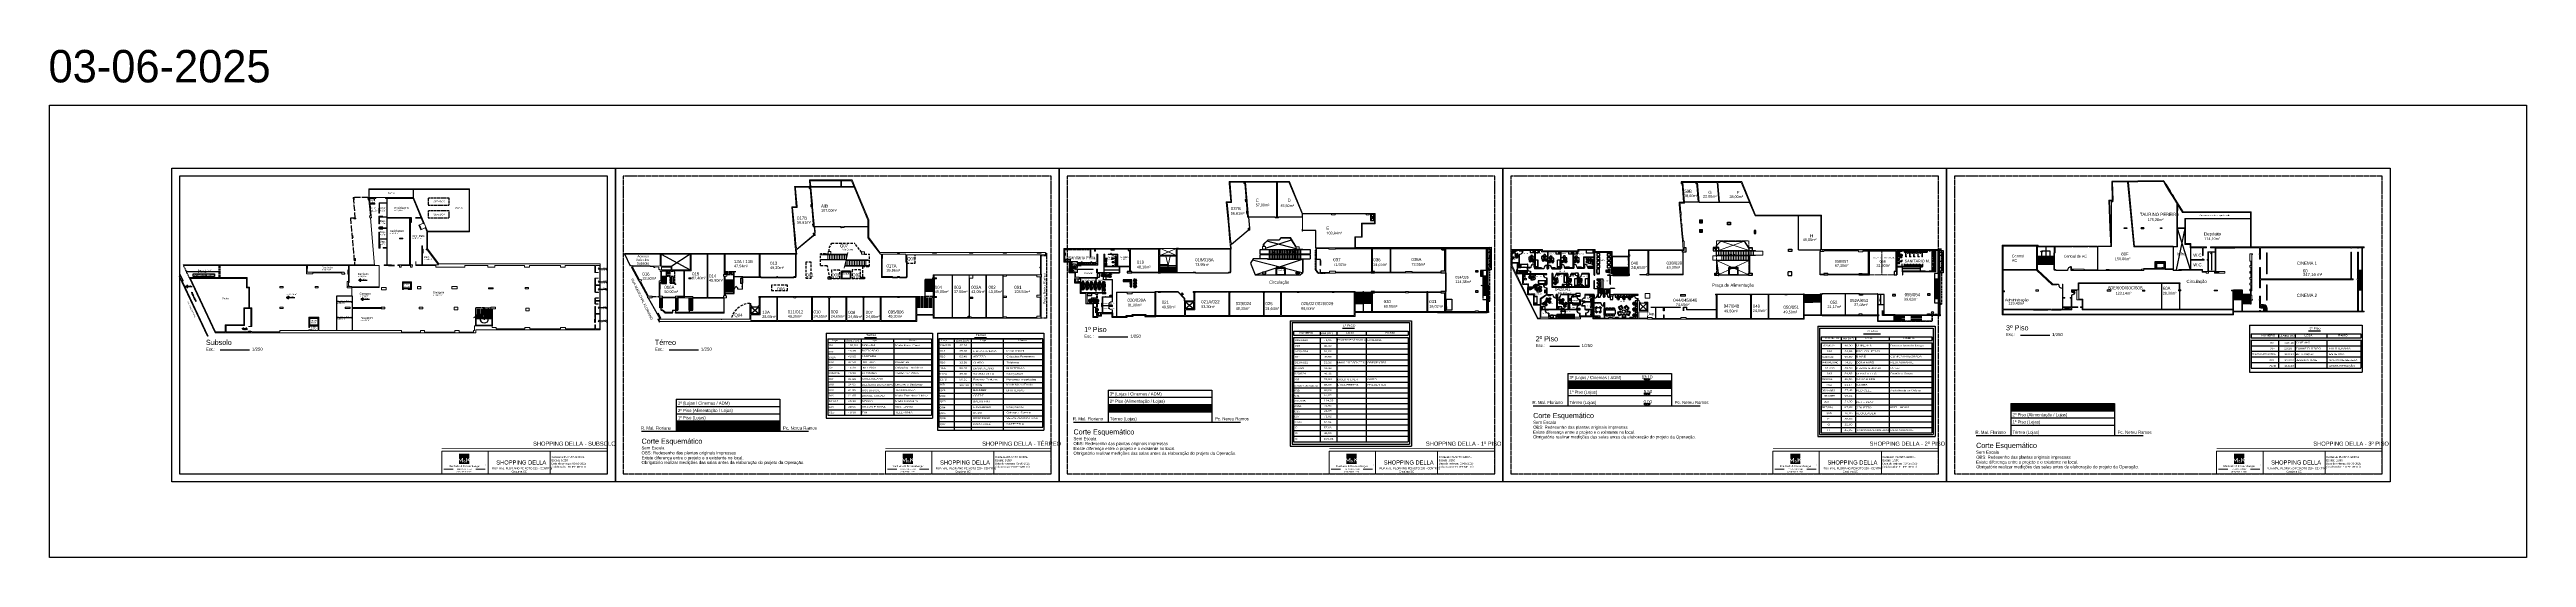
# Model space of a CAD drawing. Extents: x 741 to 1339, y 725 to 848.
import ezdxf
from ezdxf.enums import TextEntityAlignment as Align
from ezdxf.xclip import XClip

# ---------------------------------------------------------------- set-up
doc = ezdxf.new("R2010")
doc.units = 0
doc.header["$MEASUREMENT"] = 0
doc.header["$XCLIPFRAME"] = 2
for name, pattern in [('2021.03.01_00_Santa Lolla_Criciúma_REF-R00$0$TAB-ARQ-AP-PL-TÉRREO-R01$0$HIDDEN2', [0.1875, 0.125, -0.0625]), ('ACAD_ISO02W100', [15, 12, -3]), ('ACAD_ISO04W100', [30, 24, -3, 0, -3]), ('CONTINU', [0]), ('DASHED2', [0.375, 0.25, -0.125]), ('DASHEDX2', [1.5, 1, -0.5]), ('HIDDEN', [0.375, 0.25, -0.125]), ('HIDDEN2', [0.1875, 0.125, -0.0625])]:
    doc.linetypes.add(name, pattern=pattern)
doc.layers.get('0').update_dxf_attribs({"linetype": 'CONTINUOUS'})
for name, color, linetype in [('3', 3, 'CONTINUOUS'), ('4', 4, 'CONTINUOUS'), ('5', 5, 'CONTINUOUS'), ('8', 8, 'CONTINUOUS'), ('Aberturas', 7, 'CONTINUOUS'), ('ACHURA', 8, 'CONTINUOUS'), ('ACM', 6, 'CONTINUOUS'), ('arbres', 82, 'CONTINUOUS'), ('Chapa Metalica', 7, 'CONTINUOUS'), ('Construir', 6, 'CONTINUOUS'), ('Cortes', 1, 'CONTINUOUS'), ('Cotas', 7, 'CONTINUOUS'), ('Demolir  - levantamento', 9, 'CONTINUOUS'), ('Esquadrias', 7, 'CONTINUOUS'), ('Gesso', 3, 'CONTINUOUS'), ('HACHURAS', 8, 'CONTINUOUS'), ('Lay Out', 31, 'CONTINUOUS'), ('Lay-out', 31, 'CONTINUOUS'), ('Layout', 31, 'CONTINUOUS'), ('luzpb', 86, 'CONTINUOUS'), ('PAREDES', 7, 'CONTINUOUS'), ('PDF_0', 7, 'CONTINUOUS'), ('PDF_PENA-02', 7, 'CONTINUOUS'), ('PDF_PENA-03', 7, 'CONTINUOUS'), ('PENA-008', 8, 'CONTINUOUS'), ('Piso', 2, 'CONTINUOUS'), ('Planta', 7, 'CONTINUOUS'), ('PLANTA-BAIXA', 6, 'CONTINUOUS'), ('Plantas', 7, 'CONTINUOUS'), ('Prancha', 7, 'CONTINUOUS'), ('sobrapb', 88, 'CONTINUOUS'), ('Textos', 7, 'CONTINUOUS')]:
    doc.layers.add(name, color=color, linetype=linetype)
for name, color, linetype, lineweight in [('A740G3', 3, 'CONTINUOUS', 0), ('MOCHO', 3, 'CONTINUOUS', 15), ('Paredes Baixas', 4, 'CONTINUOUS', 25)]:
    doc.layers.add(name, color=color, linetype=linetype, lineweight=lineweight)
doc.layers.add('MARGEM', color=7, linetype='CONTINUOUS', plot=False)
doc.styles.add('LOGO MK', font='EngraversGothic BT.ttf')
doc.styles.add('PADRAO MK', font='AVGARDN.TTF')
doc.dimstyles.new('mk100', dxfattribs={"dimscale": 2, "dimtxt": 0.1, "dimasz": 0.2, "dimexe": 0.05, "dimexo": 0.1, "dimgap": 0.05, "dimtad": 1, "dimdec": 1, "dimlfac": 100, "dimzin": 12, "dimdsep": 46, "dimtxsty": 'PADRAO MK', "dimblk1": 'DOTSMALL', "dimblk2": 'DOTSMALL', "dimsah": 1, "dimcen": 0.2, "dimdle": 0.1, "dimclrd": 44, "dimclre": 44, "dimclrt": 1, "dimaunit": 1, "dimadec": 3, "dimazin": 3, "dimtfac": 1, "dimtdec": 1, "dimtofl": 0, "dimtmove": 2, "dimatfit": 3, "dimldrblk": 'OPEN90', "dimfxl": 1, "dimtolj": 1, "dimtzin": 1, "dimarcsym": 0})
doc.dimstyles.new('mk50', dxfattribs={"dimtxt": 0.1, "dimasz": 0.2, "dimexe": 0.05, "dimexo": 0.1, "dimgap": 0.03, "dimtad": 1, "dimdec": 1, "dimlfac": 100, "dimzin": 12, "dimdsep": 46, "dimtxsty": 'PADRAO MK', "dimblk": 'DOTSMALL', "dimcen": 0.2, "dimdle": 0.1, "dimclrd": 44, "dimclre": 44, "dimclrt": 1, "dimaunit": 1, "dimadec": 3, "dimazin": 3, "dimtfac": 1, "dimtdec": 1, "dimtofl": 0, "dimtmove": 2, "dimatfit": 3, "dimldrblk": 'OPEN90', "dimfxl": 1, "dimtolj": 1, "dimtzin": 1, "dimarcsym": 0})
doc.dimstyles.new('mk50 lay out', dxfattribs={"dimscale": 1.5, "dimtxt": 0.1, "dimasz": 0.2, "dimexe": 0.05, "dimexo": 0.1, "dimgap": 0.03, "dimtad": 1, "dimdec": 0, "dimlfac": 100, "dimzin": 12, "dimdsep": 46, "dimtxsty": 'PADRAO MK', "dimblk1": 'DOTSMALL', "dimblk2": 'DOTSMALL', "dimsah": 1, "dimcen": 0.2, "dimdle": 0.1, "dimse1": 1, "dimse2": 1, "dimsd1": 1, "dimsd2": 1, "dimclrd": 44, "dimclre": 44, "dimclrt": 1, "dimaunit": 1, "dimadec": 3, "dimazin": 3, "dimtfac": 1, "dimtdec": 0, "dimtofl": 0, "dimtmove": 2, "dimatfit": 3, "dimldrblk": 'OPEN90', "dimfxl": 0.05, "dimtolj": 1, "dimtzin": 1, "dimarcsym": 0})
doc.dimstyles.new('mk50-100', dxfattribs={"dimtxt": 0.1, "dimasz": 0.2, "dimexe": 0.05, "dimexo": 0.1, "dimgap": 0.03, "dimtad": 1, "dimdec": 1, "dimlfac": 200, "dimzin": 12, "dimdsep": 46, "dimtxsty": 'PADRAO MK', "dimblk1": 'DOTSMALL', "dimblk2": 'DOTSMALL', "dimsah": 1, "dimcen": 0.2, "dimdle": 0.1, "dimclrd": 44, "dimclre": 44, "dimclrt": 1, "dimaunit": 1, "dimadec": 3, "dimazin": 3, "dimtfac": 1, "dimtdec": 1, "dimtofl": 0, "dimtmove": 2, "dimatfit": 3, "dimldrblk": 'OPEN90', "dimfxl": 1, "dimtolj": 1, "dimtzin": 1, "dimarcsym": 0})
pattern_1 = [(45, (-672.29135, 1147.56314), (-0.088388348, 0.088388348), [])]

# ---------------------------------------------------------------- blocks, each defined once
blk = doc.blocks.new('_DOTSMALL')
at = {"color": 0, "linetype": 'ByBlock', "const_width": 0.5}
blk.add_lwpolyline([(-0.0625, 0, 1), (0.0625, 0, 1)], format="xyb", close=True, dxfattribs=at)
blk = doc.blocks.new('_Open90')
at = {"color": 0, "linetype": 'ByBlock', "lineweight": -2}
for p, q in [((0, 0), (-1, 0)), ((-0.5, 0.5), (0, 0)), ((0, 0), (-0.5, -0.5))]:
    blk.add_line(p, q, dxfattribs=at)
blk = doc.blocks.new('A$C599E3497')
at = {"layer": 'Lay Out'}
for p, q in [((0, 0.38), (0.1, 0.38)), ((0, 0), (0, 0.38)), ((0.24, 0), (0, 0)), ((0.1, 0.38), (0.24, 0.19)), ((0.14, 0.34), (0.14, 0.48)), ((0.16, 0.48), (0.14, 0.48)), ((0.14, 0.47), (0.18, 0.44)), ((0.15, 0.39), (0.15, 0.33)), ((0.16, 0.38), (0.15, 0.31)), ((0.16, 0.48), (0.2, 0.45)), ((0.16, 0.41), (0.16, 0.45)), ((0.24, 0.19), (0.24, 0)), ((0.24, 0.07), (0.49, 0.07)), ((0.34, 0.48), (0.34, 0.51)), ((0.38, 0.48), (0.38, 0.51)), ((0.56, 0.48), (0.52, 0.45)), ((0.58, 0.47), (0.54, 0.44)), ((0.56, 0.48), (0.58, 0.48)), ((0.56, 0.41), (0.56, 0.45)), ((0.58, 0.17), (0.56, 0.38)), ((0.56, 0.05), (0.56, 0.09)), ((0.56, 0.05), (0.58, 0.05)), ((0.59, 0.16), (0.57, 0.39)), ((0.58, 0.25), (0.58, 0.48)), ((0.58, 0.05), (0.58, 0.12))]:
    blk.add_line(p, q, dxfattribs=at)
for centre, radius, start, end in [((0.14, 0.48), 0.0021, 90, 180), ((0.22, 0.38), 0.0735, 116.39529, 174.87875), ((0.19, 0.48), 0.0289, 126.54287, 154.85454), ((0.17, 0.48), 0.00821, 134.67446, 330.18912), ((0.23, 0.38), 0.0735, 114.26391, 174.7001), ((0.36, 0.24), 0.32, 54.12379, 125.87621), ((0.36, 0.24), 0.305, 54.14416, 125.85584), ((0.19, 0.48), 0.0131, 126.8699, 154.85454), ((0.19, 0.48), 0.0105, 154.85454, 279.67055), ((0.36, 0.13), 0.38, 63.23744, 116.76256), ((0.36, 0.1), 0.38, 63.60471, 116.39529), ((0.36, 0.1), 0.38, 65.73609, 114.26391), ((0.49, 0.16), 0.0931, 273.37175, 3.25223), ((0.51, 0.15), 0.084, 263.80696, 2.56924), ((0.49, 0.38), 0.0735, 5.2999, 65.73609), ((0.53, 0.48), 0.0105, 260.32945, 25.14546), ((0.5, 0.38), 0.0735, 5.12125, 63.60471), ((0.53, 0.48), 0.0131, 25.14546, 53.1301), ((0.55, 0.48), 0.00821, 209.81088, 45.32554), ((0.53, 0.48), 0.0289, 25.14546, 53.45713), ((0.56, 0.05), 0.00315, 180, 270), ((0.58, 0.48), 0.00315, 0, 90), ((0.58, 0.05), 0.00315, 270, 0)]:
    blk.add_arc(centre, radius, start, end, dxfattribs=at)
blk = doc.blocks.new('computerr')
at = {"layer": 'Lay Out', "ltscale": 0.6}
h = blk.add_hatch(dxfattribs=at)
h.set_pattern_fill('ANSI31', color=256, scale=0.07, angle=45, style=0)
h.set_pattern_definition([(90, (8.432981, 4.289497), (-0.00875, 9e-19), [])])
h.paths.add_polyline_path([(36.26, -1.48), (36.63, -1.48, 0.133994)])
for p, q in [((36.21, -1.76), (36.21, -1.65)), ((36.23, -1.63), (36.64, -1.64)), ((36.23, -1.67), (36.23, -1.65)), ((36.23, -1.65), (36.55, -1.66)), ((36.55, -1.67), (36.23, -1.67)), ((36.23, -1.76), (36.23, -1.68)), ((36.23, -1.68), (36.47, -1.69)), ((36.46, -1.77), (36.23, -1.76)), ((36.64, -1.79), (36.23, -1.78)), ((36.24, -1.5), (36.26, -1.48)), ((36.64, -1.5), (36.24, -1.5)), ((36.24, -1.5), (36.24, -1.51)), ((36.24, -1.51), (36.64, -1.51)), ((36.26, -1.48), (36.63, -1.48)), ((36.47, -1.69), (36.46, -1.77)), ((36.48, -1.69), (36.55, -1.69)), ((36.48, -1.73), (36.48, -1.69)), ((36.55, -1.73), (36.48, -1.73)), ((36.48, -1.75), (36.55, -1.75)), ((36.48, -1.75), (36.48, -1.77)), ((36.55, -1.77), (36.48, -1.77)), ((36.55, -1.66), (36.55, -1.67)), ((36.55, -1.69), (36.55, -1.73)), ((36.55, -1.75), (36.55, -1.77)), ((36.57, -1.77), (36.58, -1.69)), ((36.64, -1.77), (36.57, -1.77)), ((36.58, -1.67), (36.58, -1.66)), ((36.58, -1.66), (36.64, -1.66)), ((36.64, -1.67), (36.58, -1.67)), ((36.58, -1.69), (36.64, -1.69)), ((36.64, -1.5), (36.63, -1.48)), ((36.64, -1.51), (36.64, -1.5)), ((36.64, -1.66), (36.64, -1.67)), ((36.64, -1.69), (36.64, -1.77)), ((36.66, -1.66), (36.66, -1.77)), ((36.71, -1.75), (36.72, -1.72)), ((36.77, -1.76), (36.72, -1.73)), ((36.75, -1.71), (36.73, -1.74)), ((36.77, -1.72), (36.75, -1.75)), ((36.76, -1.78), (36.77, -1.75))]:
    blk.add_line(p, q, dxfattribs=at)
for centre, radius, start, end in [((36.23, -1.65), 0.02, 88.95177, 178.95177), ((36.23, -1.76), 0.02, 178.95177, 268.95177), ((36.44, -2.17), 0.709, 74.73628, 105.26372), ((36.41, -1.5), 0.059, 137.56286, 145.9179), ((36.41, -1.48), 0.059, 215.22271, 222.43714), ((36.44, -1.54), 0.114, 48.62327, 131.37673), ((36.44, -1.43), 0.114, 228.62327, 311.37673), ((36.47, -1.5), 0.059, 34.0821, 42.43714), ((36.47, -1.48), 0.059, 317.56286, 324.77729), ((36.47, -1.5), 0.059, 19.41753, 20.05629), ((36.64, -1.66), 0.02, 358.95177, 88.95177), ((36.64, -1.77), 0.02, 268.95177, 358.95177), ((36.73, -1.76), 0.03, 154.0346, 334.0346), ((36.75, -1.74), 0.03, 334.0346, 154.0346)]:
    blk.add_arc(centre, radius, start, end, dxfattribs=at)
blk = doc.blocks.new('vfvgnn')
at = {"layer": 'Lay Out', "ltscale": 0.6}
for p, q in [((41.8, 31.11), (40.8, 31.11)), ((40.8, 31.11), (40.8, 30.46)), ((40.8, 30.46), (41.8, 30.46)), ((40.94, 31.62), (40.94, 31.34)), ((40.94, 31.62), (40.94, 31.34)), ((40.98, 31.64), (40.96, 31.64)), ((40.98, 31.64), (40.96, 31.64)), ((40.96, 31.32), (40.98, 31.32)), ((40.96, 31.32), (40.98, 31.32)), ((41, 31.34), (41, 31.62)), ((41, 31.34), (41, 31.62)), ((41.03, 31.72), (41.03, 31.71)), ((41.03, 31.72), (41.03, 31.71)), ((41.03, 31.59), (41.03, 31.29)), ((41.03, 31.59), (41.03, 31.29)), ((41.38, 31.64), (41.08, 31.64)), ((41.2, 31.64), (41.08, 31.64)), ((41.08, 31.24), (41.38, 31.24)), ((41.08, 31.24), (41.38, 31.24)), ((41.2, 31.73), (41.2, 31.64)), ((41.2, 31.73), (41.2, 31.64)), ((41.25, 31.64), (41.25, 31.73)), ((41.25, 31.64), (41.25, 31.73)), ((41.38, 31.64), (41.25, 31.64)), ((41.43, 31.72), (41.43, 31.71)), ((41.43, 31.72), (41.43, 31.71)), ((41.43, 31.29), (41.43, 31.59)), ((41.43, 31.29), (41.43, 31.59)), ((41.46, 31.62), (41.46, 31.34)), ((41.46, 31.62), (41.46, 31.34)), ((41.5, 31.64), (41.48, 31.64)), ((41.5, 31.64), (41.48, 31.64)), ((41.48, 31.32), (41.5, 31.32)), ((41.48, 31.32), (41.5, 31.32)), ((41.52, 31.34), (41.52, 31.62)), ((41.52, 31.34), (41.52, 31.62)), ((41.8, 30.46), (41.8, 31.11))]:
    blk.add_line(p, q, dxfattribs=at)
for centre, radius, start, end in [((40.96, 31.62), 0.02, 90, 180), ((40.96, 31.62), 0.02, 90, 180), ((40.96, 31.34), 0.02, 180, 270), ((40.96, 31.34), 0.02, 180, 270), ((40.98, 31.62), 0.02, 0, 90), ((40.98, 31.62), 0.02, 0, 90), ((40.98, 31.34), 0.02, 270, 0), ((40.98, 31.34), 0.02, 270, 0), ((41.05, 31.72), 0.02, 111.41247, 180), ((41.05, 31.72), 0.02, 111.41247, 180), ((41.05, 31.71), 0.02, 180, 290.07705), ((41.05, 31.71), 0.02, 180, 290.07705), ((41.08, 31.59), 0.05, 90, 180), ((41.08, 31.59), 0.05, 90, 180), ((41.08, 31.29), 0.05, 180, 270), ((41.08, 31.29), 0.05, 180, 270), ((41.23, 31.38), 0.402, 62.26147, 117.73853), ((41.23, 31.38), 0.402, 62.26147, 117.73853), ((41.23, 31.34), 0.387, 63.4032, 116.5968), ((41.38, 31.59), 0.05, 0, 90), ((41.38, 31.59), 0.05, 0, 90), ((41.38, 31.29), 0.05, 270, 0), ((41.38, 31.29), 0.05, 270, 0), ((41.41, 31.71), 0.02, 249.92295, 0), ((41.41, 31.71), 0.02, 249.92295, 0), ((41.41, 31.72), 0.02, 0, 68.58753), ((41.41, 31.72), 0.02, 0, 68.58753), ((41.48, 31.62), 0.02, 90, 180), ((41.48, 31.62), 0.02, 90, 180), ((41.48, 31.34), 0.02, 180, 270), ((41.48, 31.34), 0.02, 180, 270), ((41.5, 31.62), 0.02, 0, 90), ((41.5, 31.62), 0.02, 0, 90), ((41.5, 31.34), 0.02, 270, 0), ((41.5, 31.34), 0.02, 270, 0)]:
    blk.add_arc(centre, radius, start, end, dxfattribs=at)
at = {"layer": 'Lay Out', "ltscale": 0.6, "rotation": 180}
blk.add_blockref('A$C599E3497', (41.53, 30.32), dxfattribs=at)
at = {"layer": 'Lay Out', "ltscale": 0.6, "xscale": -1, "rotation": 180}
blk.add_blockref('computerr', (4.79, 29.15), dxfattribs=at)
blk = doc.blocks.new('cad')
at = {"layer": 'Lay Out'}
for p, q in [((3154.64, 1101.89), (3154.63, 1101.85)), ((3154.63, 1101.85), (3154.64, 1101.82)), ((3154.65, 1101.9), (3154.64, 1101.89)), ((3154.64, 1101.82), (3154.66, 1101.79)), ((3154.66, 1101.88), (3154.65, 1101.9)), ((3154.67, 1101.89), (3154.66, 1101.88)), ((3154.66, 1101.79), (3154.67, 1101.81)), ((3154.66, 1101.79), (3154.67, 1101.74)), ((3154.67, 1102.19), (3154.67, 1102.16)), ((3154.75, 1102.19), (3154.67, 1102.19)), ((3154.73, 1102.16), (3154.67, 1102.16)), ((3154.69, 1101.9), (3154.67, 1101.9)), ((3154.67, 1101.9), (3154.67, 1101.89)), ((3154.67, 1101.81), (3154.69, 1101.82)), ((3154.67, 1101.74), (3154.7, 1101.69)), ((3154.68, 1102.19), (3154.68, 1102.19)), ((3154.68, 1102.16), (3154.68, 1102.08)), ((3154.69, 1101.89), (3154.69, 1102)), ((3154.7, 1101.85), (3154.69, 1101.89)), ((3154.69, 1101.82), (3154.7, 1101.85)), ((3154.69, 1101.82), (3154.7, 1101.82)), ((3154.69, 1101.44), (3154.69, 1101.71)), ((3154.7, 1102.19), (3154.7, 1102.19)), ((3154.73, 1101.78), (3154.7, 1101.82)), ((3154.7, 1101.69), (3154.74, 1101.67)), ((3154.71, 1102.08), (3154.71, 1102.16)), ((3154.72, 1102), (3154.72, 1101.8)), ((3154.72, 1101.68), (3154.72, 1101.44)), ((3154.73, 1102.49), (3154.8, 1102.49)), ((3154.73, 1102.49), (3154.73, 1102.46)), ((3154.73, 1102.46), (3154.73, 1102.4)), ((3154.77, 1102.46), (3154.73, 1102.46)), ((3154.73, 1102.4), (3154.74, 1102.39)), ((3154.73, 1102.39), (3154.73, 1102.19)), ((3154.73, 1102.16), (3154.73, 1101.79)), ((3154.74, 1102.09), (3154.73, 1102.09)), ((3154.76, 1101.81), (3154.73, 1101.79)), ((3154.74, 1102.39), (3154.75, 1102.38)), ((3154.76, 1102.09), (3154.74, 1102.09)), ((3154.76, 1101.8), (3154.74, 1101.79)), ((3154.74, 1101.67), (3154.82, 1101.69)), ((3154.74, 1101.64), (3154.74, 1101.68)), ((3154.74, 1101.64), (3154.74, 1101.53)), ((3154.77, 1101.64), (3154.74, 1101.64)), ((3154.74, 1101.53), (3154.77, 1101.53)), ((3154.75, 1102.38), (3154.76, 1102.39)), ((3154.75, 1102.09), (3154.75, 1102.38)), ((3154.77, 1102.46), (3154.76, 1102.4)), ((3154.76, 1102.39), (3154.76, 1102.4)), ((3154.76, 1102.4), (3154.8, 1102.4)), ((3154.76, 1102.09), (3154.76, 1102.09)), ((3154.76, 1101.8), (3154.76, 1102.09)), ((3154.8, 1102.08), (3154.76, 1102.08)), ((3154.79, 1101.79), (3154.76, 1101.8)), ((3154.76, 1101.64), (3154.76, 1101.68)), ((3154.77, 1101.53), (3154.77, 1101.64)), ((3154.8, 1101.81), (3154.78, 1101.79)), ((3154.85, 1101.66), (3154.78, 1101.68)), ((3154.79, 1102.55), (3154.81, 1102.6)), ((3154.8, 1102.5), (3154.79, 1102.55)), ((3154.81, 1102.48), (3154.8, 1102.5)), ((3154.8, 1102.41), (3154.81, 1102.48)), ((3154.8, 1102.37), (3154.8, 1102.41)), ((3154.8, 1102.19), (3154.8, 1102.37)), ((3154.8, 1102.08), (3154.8, 1102.19)), ((3154.81, 1102.07), (3154.8, 1102.08)), ((3154.82, 1101.82), (3154.8, 1101.81)), ((3154.81, 1102.6), (3154.82, 1102.62)), ((3154.81, 1102.48), (3154.84, 1102.52)), ((3154.81, 1101.94), (3154.81, 1102.07)), ((3154.82, 1101.88), (3154.81, 1101.94)), ((3154.81, 1101.69), (3154.85, 1101.69)), ((3154.82, 1102.62), (3154.83, 1102.62)), ((3154.83, 1101.83), (3154.82, 1101.88)), ((3154.85, 1101.83), (3154.82, 1101.82)), ((3154.83, 1102.62), (3154.85, 1102.6)), ((3154.84, 1102.52), (3154.86, 1102.51)), ((3154.86, 1101.86), (3154.84, 1101.83)), ((3154.85, 1102.6), (3154.87, 1102.58)), ((3154.85, 1101.69), (3154.88, 1101.7)), ((3154.96, 1101.65), (3154.85, 1101.66)), ((3154.86, 1102.51), (3154.88, 1102.47)), ((3154.89, 1101.89), (3154.86, 1101.86)), ((3154.87, 1102.58), (3154.88, 1102.53)), ((3154.88, 1102.53), (3154.88, 1102.47)), ((3154.88, 1102.52), (3154.89, 1102.46)), ((3154.88, 1102.47), (3154.91, 1102.41)), ((3154.89, 1101.78), (3154.88, 1101.76)), ((3154.88, 1101.76), (3154.88, 1101.7)), ((3154.88, 1101.7), (3154.91, 1101.67)), ((3154.95, 1101.9), (3154.89, 1101.89)), ((3154.93, 1101.83), (3154.89, 1101.78)), ((3154.9, 1101.78), (3154.89, 1101.77)), ((3154.91, 1102.36), (3154.9, 1102.29)), ((3154.9, 1102.29), (3154.9, 1102.28)), ((3154.9, 1102.28), (3154.9, 1102.22)), ((3154.9, 1102.22), (3154.9, 1102.16)), ((3154.9, 1102.16), (3154.93, 1102.08)), ((3154.92, 1101.77), (3154.9, 1101.78)), ((3154.91, 1102.41), (3154.91, 1102.36)), ((3154.91, 1101.67), (3154.95, 1101.65)), ((3154.95, 1101.79), (3154.92, 1101.77)), ((3154.99, 1102.08), (3154.93, 1102.08)), ((3154.93, 1102.08), (3154.95, 1102)), ((3154.96, 1101.83), (3154.93, 1101.83)), ((3154.95, 1102), (3154.97, 1101.93)), ((3154.99, 1101.9), (3154.95, 1101.9)), ((3154.98, 1101.8), (3154.95, 1101.79)), ((3154.95, 1101.65), (3154.98, 1101.65)), ((3154.97, 1101.83), (3154.96, 1101.83)), ((3155.03, 1101.65), (3154.96, 1101.65)), ((3154.97, 1101.93), (3155, 1102.13)), ((3154.99, 1101.82), (3154.97, 1101.83)), ((3155, 1101.8), (3154.98, 1101.8)), ((3154.98, 1101.65), (3154.99, 1101.66)), ((3155.04, 1101.89), (3154.99, 1101.9)), ((3155.01, 1101.79), (3154.99, 1101.82)), ((3154.99, 1101.66), (3155.01, 1101.66)), ((3155, 1102.18), (3155.01, 1102.21)), ((3155, 1102.13), (3155, 1102.18)), ((3155.02, 1101.79), (3155, 1101.8)), ((3155.01, 1102.21), (3155.02, 1102.33)), ((3155.01, 1101.66), (3155.03, 1101.67)), ((3155.03, 1102.48), (3155.02, 1102.45)), ((3155.02, 1102.45), (3155.03, 1102.4)), ((3155.02, 1102.39), (3155.03, 1102.41)), ((3155.02, 1102.33), (3155.02, 1102.39)), ((3155.04, 1101.75), (3155.02, 1101.79)), ((3155.03, 1102.49), (3155.03, 1102.48)), ((3155.05, 1102.49), (3155.03, 1102.49)), ((3155.03, 1102.41), (3155.06, 1102.48)), ((3155.03, 1101.67), (3155.05, 1101.69)), ((3155.11, 1101.66), (3155.03, 1101.65)), ((3155.13, 1101.83), (3155.04, 1101.89)), ((3155.04, 1101.71), (3155.04, 1101.75)), ((3155.09, 1101.7), (3155.04, 1101.71)), ((3155.05, 1101.69), (3155.04, 1101.71)), ((3155.05, 1102.52), (3155.07, 1102.58)), ((3155.05, 1102.49), (3155.05, 1102.52)), ((3155.06, 1102.47), (3155.05, 1102.49)), ((3155.06, 1102.48), (3155.09, 1102.5)), ((3155.07, 1102.58), (3155.08, 1102.6)), ((3155.08, 1102.6), (3155.1, 1102.6)), ((3155.09, 1102.5), (3155.12, 1102.45)), ((3155.13, 1101.7), (3155.09, 1101.7)), ((3155.1, 1102.6), (3155.12, 1102.59)), ((3155.12, 1102.18), (3155.11, 1102.08)), ((3155.16, 1102.08), (3155.11, 1102.08)), ((3155.11, 1102.08), (3155.12, 1101.88)), ((3155.17, 1101.68), (3155.11, 1101.66)), ((3155.12, 1102.59), (3155.14, 1102.56)), ((3155.12, 1102.45), (3155.14, 1102.42)), ((3155.13, 1102.21), (3155.12, 1102.18)), ((3155.12, 1101.88), (3155.13, 1101.83)), ((3155.14, 1102.47), (3155.13, 1102.43)), ((3155.14, 1102.26), (3155.13, 1102.21)), ((3155.15, 1101.82), (3155.13, 1101.83)), ((3155.16, 1101.72), (3155.13, 1101.7)), ((3155.14, 1102.56), (3155.14, 1102.51)), ((3155.14, 1102.51), (3155.14, 1102.47)), ((3155.19, 1102.5), (3155.14, 1102.5)), ((3155.14, 1102.42), (3155.15, 1102.39)), ((3155.14, 1102.4), (3155.16, 1102.41)), ((3155.15, 1102.38), (3155.14, 1102.28)), ((3155.14, 1102.28), (3155.14, 1102.26)), ((3155.15, 1102.39), (3155.15, 1102.38)), ((3155.17, 1101.79), (3155.15, 1101.82)), ((3155.16, 1102.46), (3155.16, 1102.4)), ((3155.16, 1102.46), (3155.19, 1102.46)), ((3155.16, 1102.4), (3155.16, 1102.39)), ((3155.16, 1102.39), (3155.18, 1102.39)), ((3155.16, 1102.09), (3155.17, 1102.09)), ((3155.16, 1101.81), (3155.16, 1102.09)), ((3155.18, 1101.81), (3155.16, 1101.81)), ((3155.17, 1101.71), (3155.16, 1101.72)), ((3155.16, 1101.64), (3155.16, 1101.53)), ((3155.19, 1101.64), (3155.16, 1101.64)), ((3155.16, 1101.53), (3155.19, 1101.53)), ((3155.17, 1102.09), (3155.17, 1102.39)), ((3155.17, 1102.19), (3155.26, 1102.19)), ((3155.17, 1102.09), (3155.18, 1102.09)), ((3155.17, 1101.64), (3155.17, 1101.72)), ((3155.26, 1101.68), (3155.17, 1101.71)), ((3155.18, 1102.39), (3155.19, 1102.39)), ((3155.18, 1102.09), (3155.19, 1102.09)), ((3155.23, 1101.79), (3155.18, 1101.81)), ((3155.19, 1102.45), (3155.19, 1102.5)), ((3155.19, 1102.39), (3155.19, 1102.46)), ((3155.19, 1102.39), (3155.19, 1102.19)), ((3155.19, 1102.16), (3155.25, 1102.16)), ((3155.19, 1102.16), (3155.19, 1101.81)), ((3155.19, 1101.64), (3155.19, 1101.71)), ((3155.19, 1101.53), (3155.19, 1101.64)), ((3155.22, 1102.19), (3155.22, 1102.19)), ((3155.22, 1102.08), (3155.22, 1102.16)), ((3155.22, 1101.8), (3155.22, 1102.01)), ((3155.22, 1101.44), (3155.22, 1101.7)), ((3155.26, 1101.83), (3155.23, 1101.79)), ((3155.26, 1102.19), (3155.25, 1102.16)), ((3155.25, 1102.19), (3155.25, 1102.19)), ((3155.25, 1102.16), (3155.25, 1102.08)), ((3155.25, 1102.01), (3155.25, 1101.81)), ((3155.25, 1101.69), (3155.25, 1101.44)), ((3155.26, 1101.87), (3155.27, 1101.9)), ((3155.26, 1101.83), (3155.26, 1101.87)), ((3155.29, 1101.82), (3155.26, 1101.83)), ((3155.28, 1101.69), (3155.26, 1101.68)), ((3155.27, 1101.9), (3155.28, 1101.92)), ((3155.28, 1101.92), (3155.29, 1101.92)), ((3155.29, 1101.71), (3155.28, 1101.69)), ((3155.29, 1101.92), (3155.29, 1101.89)), ((3155.29, 1101.92), (3155.29, 1101.92)), ((3155.29, 1101.89), (3155.31, 1101.89)), ((3155.3, 1101.8), (3155.29, 1101.82)), ((3155.31, 1101.79), (3155.29, 1101.71)), ((3155.3, 1101.9), (3155.32, 1101.88)), ((3155.32, 1101.84), (3155.3, 1101.8)), ((3155.3, 1101.8), (3155.31, 1101.79)), ((3155.32, 1101.88), (3155.32, 1101.84))]:
    blk.add_line(p, q, dxfattribs=at)
for centre, radius, start, end in [((3154.69, 1102.19), 0.0142, 2.66289, 182.66289), ((3154.69, 1102.08), 0.0142, 182.66289, 2.66289), ((3154.7, 1102), 0.0146, 0, 180), ((3154.7, 1101.44), 0.0146, 180, 0), ((3155.23, 1102.19), 0.0142, 0, 180), ((3155.23, 1102.08), 0.0142, 180, 0), ((3155.23, 1102.01), 0.0146, 0, 180), ((3155.23, 1101.44), 0.0146, 180, 0)]:
    blk.add_arc(centre, radius, start, end, dxfattribs=at)
blk.add_point((3154.96, 1101.81), dxfattribs=at)
blk = doc.blocks.new('sffeef')
at = {"layer": 'Cotas', "extrusion": (0, 0, -1), "zscale": -1, "rotation": 270}
blk.add_blockref('cad', (-1937.15, 3277.94), dxfattribs=at)
blk = doc.blocks.new('15451')
at = {"layer": 'Lay Out', "ltscale": 0.6}
for p, q in [((50.24, 30.86), (50.24, 31.76)), ((50.24, 31.76), (50.84, 31.76)), ((50.84, 30.86), (50.24, 30.86)), ((50.84, 31.76), (50.84, 30.86)), ((50.97, 31.15), (50.97, 31.45)), ((50.97, 31.15), (50.97, 31.45)), ((51.02, 31.5), (51.32, 31.5)), ((51.02, 31.5), (51.32, 31.5)), ((51.32, 31.1), (51.02, 31.1)), ((51.32, 31.1), (51.02, 31.1)), ((51.05, 31.55), (51.05, 31.57)), ((51.05, 31.55), (51.05, 31.57)), ((51.05, 31.03), (51.05, 31.05)), ((51.05, 31.03), (51.05, 31.05)), ((51.07, 31.59), (51.35, 31.59)), ((51.07, 31.59), (51.35, 31.59)), ((51.35, 31.53), (51.07, 31.53)), ((51.35, 31.53), (51.07, 31.53)), ((51.07, 31.07), (51.35, 31.07)), ((51.07, 31.07), (51.35, 31.07)), ((51.35, 31.01), (51.07, 31.01)), ((51.35, 31.01), (51.07, 31.01)), ((51.37, 31.57), (51.37, 31.55)), ((51.37, 31.57), (51.37, 31.55)), ((51.37, 31.45), (51.37, 31.32)), ((51.37, 31.45), (51.37, 31.15)), ((51.37, 31.32), (51.46, 31.32)), ((51.37, 31.32), (51.46, 31.32)), ((51.46, 31.27), (51.37, 31.27)), ((51.46, 31.27), (51.37, 31.27)), ((51.37, 31.27), (51.37, 31.15)), ((51.37, 31.05), (51.37, 31.03)), ((51.37, 31.05), (51.37, 31.03)), ((51.45, 31.5), (51.44, 31.5)), ((51.45, 31.5), (51.44, 31.5)), ((51.45, 31.1), (51.44, 31.1)), ((51.45, 31.1), (51.44, 31.1))]:
    blk.add_line(p, q, dxfattribs=at)
for centre, radius, start, end in [((51.02, 31.45), 0.05, 90, 180), ((51.02, 31.45), 0.05, 90, 180), ((51.02, 31.15), 0.05, 180, 270), ((51.02, 31.15), 0.05, 180, 270), ((51.07, 31.57), 0.02, 90, 180), ((51.07, 31.57), 0.02, 90, 180), ((51.07, 31.55), 0.02, 180, 270), ((51.07, 31.55), 0.02, 180, 270), ((51.07, 31.05), 0.02, 90, 180), ((51.07, 31.05), 0.02, 90, 180), ((51.07, 31.03), 0.02, 180, 270), ((51.07, 31.03), 0.02, 180, 270), ((51.32, 31.45), 0.05, 0, 90), ((51.32, 31.45), 0.05, 0, 90), ((51.32, 31.15), 0.05, 270, 0), ((51.32, 31.15), 0.05, 270, 0), ((51.35, 31.57), 0.02, 0, 90), ((51.35, 31.57), 0.02, 0, 90), ((51.35, 31.55), 0.02, 270, 0), ((51.35, 31.55), 0.02, 270, 0), ((51.35, 31.05), 0.02, 0, 90), ((51.35, 31.05), 0.02, 0, 90), ((51.35, 31.03), 0.02, 270, 0), ((51.35, 31.03), 0.02, 270, 0), ((51.44, 31.48), 0.02, 90, 200.07705), ((51.44, 31.48), 0.02, 90, 200.07705), ((51.07, 31.3), 0.387, 333.4032, 26.5968), ((51.44, 31.12), 0.02, 159.92295, 270), ((51.44, 31.12), 0.02, 159.92295, 270), ((51.45, 31.48), 0.02, 21.41247, 90), ((51.45, 31.48), 0.02, 21.41247, 90), ((51.45, 31.12), 0.02, 270, 338.58753), ((51.45, 31.12), 0.02, 270, 338.58753), ((51.11, 31.3), 0.402, 332.26147, 27.73853), ((51.11, 31.3), 0.402, 332.26147, 27.73853)]:
    blk.add_arc(centre, radius, start, end, dxfattribs=at)
at = {"layer": 'Construir', "rotation": 180}
blk.add_blockref('sffeef', (884.78, 154.28), dxfattribs=at)
at = {"layer": 'Lay Out', "ltscale": 0.6, "rotation": 90}
blk.add_blockref('computerr', (48.88, -5.14), dxfattribs=at)
blk = doc.blocks.new('BAC')
at = {"layer": 'Cotas', "color": 1}
blk.add_circle((116.2, -237.4), 0.0291, dxfattribs=at)
at = {"layer": 'Lay Out'}
for p, q in [((115.96, -237.67), (116.64, -237.67)), ((115.96, -237.71), (116.64, -237.71)), ((116.38, -237.58), (116.02, -237.58)), ((116.37, -237.73), (116.03, -237.73)), ((116.13, -237.01), (116.27, -237.01)), ((116.14, -237.49), (116.26, -237.49)), ((116.26, -237.49), (116.14, -237.49)), ((116.16, -237.03), (116.25, -237.03))]:
    blk.add_line(p, q, dxfattribs=at)
for points in [[(115.87, -237.74), (115.93, -237.74), (115.93, -237.75), (115.87, -237.75)], [(116.73, -237.74), (116.67, -237.74), (116.67, -237.75), (116.73, -237.75)]]:
    blk.add_lwpolyline(points, close=True, dxfattribs=at)
blk.add_circle((116.2, -237.65), 0.0212, dxfattribs=at)
for centre, radius, start, end in [((115.96, -237.75), 0.08, 90, 172.81924), ((115.96, -237.75), 0.04, 90, 165.52249), ((116.02, -237.61), 0.03, 90, 185.33988), ((116.03, -237.7), 0.03, 189.03817, 270), ((116.37, -237.7), 0.03, 270.00003, 350.96183), ((116.38, -237.61), 0.03, 354.66012, 90), ((116.38, -237.61), 0.03, 353.42736, 65.61178), ((116.64, -237.75), 0.08, 7.18076, 90), ((116.64, -237.75), 0.04, 14.47751, 90)]:
    blk.add_arc(centre, radius, start, end, dxfattribs=at)
for centre, major_axis, ratio, start_param, end_param in [((117.46, -237.47), (-1.04, -1.04), 1, -0.6922, -0.627652), ((117.48, -237.4), (-0.08, -1.9), 0.774184, 4.58426, 4.841118), ((116.13, -237.11), (-0.0718, -0.0718), 1, 3.926991, 5.313131), ((116.75, -237.29), (-0.052, -0.995), 0.707908, 4.57477, 4.850008), ((116.14, -237.39), (-0.0718, -0.0718), 1, -0.795696, 0.785398), ((116.16, -237.13), (-0.0718, 0.0718), 1, 5.497787, 6.90906), ((116.25, -237.13), (-0.0718, -0.0718), 1, 2.515718, 3.926991), ((116.26, -237.39), (-0.0718, 0.0718), 1, 2.356194, 3.937288), ((116.26, -237.39), (-0.0718, 0.0718), 1, 2.356194, 3.937288), ((116.26, -237.39), (-0.0718, 0.0718), 1, 2.356194, 3.937288), ((116.26, -237.39), (-0.0718, 0.0718), 1, 2.356194, 3.937288), ((116.26, -237.39), (-0.0718, 0.0718), 1, 2.356194, 3.937288), ((116.26, -237.39), (-0.0718, 0.0718), 1, 2.356194, 3.937288), ((116.26, -237.39), (-0.0718, 0.0718), 1, 2.356194, 3.937288), ((116.26, -237.39), (-0.0718, 0.0718), 1, 2.356194, 3.937288), ((116.26, -237.39), (-0.0718, 0.0718), 1, 2.356194, 3.937288), ((116.26, -237.39), (-0.0718, 0.0718), 1, 2.356194, 3.937288), ((116.26, -237.39), (-0.0718, 0.0718), 1, 2.356194, 3.937288), ((116.26, -237.39), (-0.0718, 0.0718), 1, 2.356194, 3.937288), ((116.26, -237.39), (-0.0718, 0.0718), 1, 2.356194, 3.937288), ((116.26, -237.39), (-0.0718, 0.0718), 1, 2.356194, 3.937288), ((116.26, -237.39), (-0.0718, 0.0718), 1, 2.356194, 3.937288), ((116.26, -237.39), (-0.0718, 0.0718), 1, 2.356194, 3.937288), ((116.26, -237.39), (-0.0718, 0.0718), 1, 2.356194, 3.937288), ((116.26, -237.39), (-0.0718, 0.0718), 1, 2.356194, 3.937288), ((116.26, -237.39), (-0.0718, 0.0718), 1, 2.356194, 3.937288), ((116.26, -237.39), (-0.0718, 0.0718), 1, 2.356194, 3.937288), ((116.26, -237.39), (-0.0718, 0.0718), 1, 2.356194, 3.937288), ((116.26, -237.39), (-0.0718, 0.0718), 1, 2.356194, 3.937288), ((116.26, -237.39), (-0.0718, 0.0718), 1, 2.356194, 3.937288), ((116.26, -237.39), (-0.0718, 0.0718), 1, 2.356194, 3.937288), ((116.26, -237.39), (-0.0718, 0.0718), 1, 2.356194, 3.937288), ((116.26, -237.39), (-0.0718, 0.0718), 1, 2.356194, 3.937288), ((116.26, -237.39), (-0.0718, 0.0718), 1, 2.356194, 3.937288), ((116.26, -237.39), (-0.0718, 0.0718), 1, 2.356194, 3.937288), ((116.26, -237.39), (-0.0718, 0.0718), 1, 2.356194, 3.937288), ((116.26, -237.39), (-0.0718, 0.0718), 1, 2.356194, 3.937288), ((116.26, -237.39), (-0.0718, 0.0718), 1, 2.356194, 3.937288), ((116.26, -237.39), (-0.0718, 0.0718), 1, 2.356194, 3.937288), ((116.26, -237.39), (-0.0718, 0.0718), 1, 2.356194, 3.937288), ((116.26, -237.39), (-0.0718, 0.0718), 1, 2.356194, 3.937288), ((116.26, -237.39), (-0.0718, 0.0718), 1, 2.356194, 3.937288), ((116.26, -237.39), (-0.0718, 0.0718), 1, 2.356194, 3.937288), ((116.26, -237.39), (-0.0718, 0.0718), 1, 2.356194, 3.937288), ((116.26, -237.39), (-0.0718, 0.0718), 1, 2.356194, 3.937288), ((116.26, -237.39), (-0.0718, 0.0718), 1, 2.356194, 3.937288), ((116.26, -237.39), (-0.0718, 0.0718), 1, 2.356194, 3.937288), ((116.26, -237.39), (-0.0718, 0.0718), 1, 2.356194, 3.937288), ((116.26, -237.39), (-0.0718, 0.0718), 1, 2.356194, 3.937288), ((116.26, -237.39), (-0.0718, 0.0718), 1, 2.356194, 3.937288), ((116.26, -237.39), (-0.0718, 0.0718), 1, 2.356194, 3.937288), ((116.26, -237.39), (-0.0718, 0.0718), 1, 2.356194, 3.937288), ((116.26, -237.39), (-0.0718, 0.0718), 1, 2.356194, 3.937288), ((116.26, -237.39), (-0.0718, 0.0718), 1, 2.356194, 3.937288), ((116.26, -237.39), (-0.0718, 0.0718), 1, 2.356194, 3.937288), ((116.26, -237.39), (-0.0718, 0.0718), 1, 2.356194, 3.937288), ((116.26, -237.39), (-0.0718, 0.0718), 1, 2.356194, 3.937288), ((116.26, -237.39), (-0.0718, 0.0718), 1, 2.356194, 3.937288), ((116.26, -237.39), (-0.0718, 0.0718), 1, 2.356194, 3.937288), ((116.26, -237.39), (-0.0718, 0.0718), 1, 2.356194, 3.937288), ((116.26, -237.39), (-0.0718, 0.0718), 1, 2.356194, 3.937288), ((116.26, -237.39), (-0.0718, 0.0718), 1, 2.356194, 3.937288), ((116.26, -237.39), (-0.0718, 0.0718), 1, 2.356194, 3.937288), ((116.26, -237.39), (-0.0718, 0.0718), 1, 2.356194, 3.937288), ((116.26, -237.39), (-0.0718, 0.0718), 1, 2.356194, 3.937288), ((116.26, -237.39), (-0.0718, 0.0718), 1, 2.356194, 3.937288), ((116.26, -237.39), (-0.0718, 0.0718), 1, 2.356194, 3.937288), ((116.26, -237.39), (-0.0718, 0.0718), 1, 2.356194, 3.937288), ((116.26, -237.39), (-0.0718, 0.0718), 1, 2.356194, 3.937288), ((116.26, -237.39), (-0.0718, 0.0718), 1, 2.356194, 3.937288), ((116.26, -237.39), (-0.0718, 0.0718), 1, 2.356194, 3.937288), ((116.26, -237.39), (-0.0718, 0.0718), 1, 2.356194, 3.937288), ((116.26, -237.39), (-0.0718, 0.0718), 1, 2.356194, 3.937288), ((116.26, -237.39), (-0.0718, 0.0718), 1, 2.356194, 3.937288), ((116.26, -237.39), (-0.0718, 0.0718), 1, 2.356194, 3.937288), ((116.26, -237.39), (-0.0718, 0.0718), 1, 2.356194, 3.937288), ((116.26, -237.39), (-0.0718, 0.0718), 1, 2.356194, 3.937288), ((116.26, -237.39), (-0.0718, 0.0718), 1, 2.356194, 3.937288), ((116.26, -237.39), (-0.0718, 0.0718), 1, 2.356194, 3.937288), ((116.26, -237.39), (-0.0718, 0.0718), 1, 2.356194, 3.937288), ((116.26, -237.39), (-0.0718, 0.0718), 1, 2.356194, 3.937288), ((116.26, -237.39), (-0.0718, 0.0718), 1, 2.356194, 3.937288), ((116.26, -237.39), (-0.0718, 0.0718), 1, 2.356194, 3.937288), ((116.26, -237.39), (-0.0718, 0.0718), 1, 2.356194, 3.937288), ((116.26, -237.39), (-0.0718, 0.0718), 1, 2.356194, 3.937288), ((116.26, -237.39), (-0.0718, 0.0718), 1, 2.356194, 3.937288), ((116.26, -237.39), (-0.0718, 0.0718), 1, 2.356194, 3.937288), ((116.26, -237.39), (-0.0718, 0.0718), 1, 2.356194, 3.937288), ((116.26, -237.39), (-0.0718, 0.0718), 1, 2.356194, 3.937288), ((116.26, -237.39), (-0.0718, 0.0718), 1, 2.356194, 3.937288), ((116.26, -237.39), (-0.0718, 0.0718), 1, 2.356194, 3.937288), ((116.26, -237.39), (-0.0718, 0.0718), 1, 2.356194, 3.937288), ((116.26, -237.39), (-0.0718, 0.0718), 1, 2.356194, 3.937288), ((116.26, -237.39), (-0.0718, 0.0718), 1, 2.356194, 3.937288), ((116.26, -237.39), (-0.0718, 0.0718), 1, 2.356194, 3.937288), ((116.26, -237.39), (-0.0718, 0.0718), 1, 2.356194, 3.937288), ((116.26, -237.39), (-0.0718, 0.0718), 1, 2.356194, 3.937288), ((116.26, -237.39), (-0.0718, 0.0718), 1, 2.356194, 3.937288), ((116.26, -237.39), (-0.0718, 0.0718), 1, 2.356194, 3.937288), ((116.26, -237.39), (-0.0718, 0.0718), 1, 2.356194, 3.937288), ((116.26, -237.39), (-0.0718, 0.0718), 1, 2.356194, 3.937288), ((116.26, -237.39), (-0.0718, 0.0718), 1, 2.356194, 3.937288), ((116.26, -237.39), (-0.0718, 0.0718), 1, 2.356194, 3.937288), ((116.26, -237.39), (-0.0718, 0.0718), 1, 2.356194, 3.937288), ((116.26, -237.39), (-0.0718, 0.0718), 1, 2.356194, 3.937288), ((116.26, -237.39), (-0.0718, 0.0718), 1, 2.356194, 3.937288), ((116.26, -237.39), (-0.0718, 0.0718), 1, 2.356194, 3.937288), ((116.26, -237.39), (-0.0718, 0.0718), 1, 2.356194, 3.937288), ((116.26, -237.39), (-0.0718, 0.0718), 1, 2.356194, 3.937288), ((116.26, -237.39), (-0.0718, 0.0718), 1, 2.356194, 3.937288), ((116.26, -237.39), (-0.0718, 0.0718), 1, 2.356194, 3.937288), ((116.26, -237.39), (-0.0718, 0.0718), 1, 2.356194, 3.937288), ((116.26, -237.39), (-0.0718, 0.0718), 1, 2.356194, 3.937288), ((116.26, -237.39), (-0.0718, 0.0718), 1, 2.356194, 3.937288), ((116.26, -237.39), (-0.0718, 0.0718), 1, 2.356194, 3.937288), ((116.26, -237.39), (-0.0718, 0.0718), 1, 2.356194, 3.937288), ((116.26, -237.39), (-0.0718, 0.0718), 1, 2.356194, 3.937288), ((116.26, -237.39), (-0.0718, 0.0718), 1, 2.356194, 3.937288), ((116.26, -237.39), (-0.0718, 0.0718), 1, 2.356194, 3.937288), ((116.26, -237.39), (-0.0718, 0.0718), 1, 2.356194, 3.937288), ((116.26, -237.39), (-0.0718, 0.0718), 1, 2.356194, 3.937288), ((116.26, -237.39), (-0.0718, 0.0718), 1, 2.356194, 3.937288), ((116.26, -237.39), (-0.0718, 0.0718), 1, 2.356194, 3.937288), ((116.26, -237.39), (-0.0718, 0.0718), 1, 2.356194, 3.937288), ((116.26, -237.39), (-0.0718, 0.0718), 1, 2.356194, 3.937288), ((116.26, -237.39), (-0.0718, 0.0718), 1, 2.356194, 3.937288), ((116.26, -237.39), (-0.0718, 0.0718), 1, 2.356194, 3.937288), ((116.26, -237.39), (-0.0718, 0.0718), 1, 2.356194, 3.937288), ((116.26, -237.39), (-0.0718, 0.0718), 1, 2.356194, 3.937288), ((116.26, -237.39), (-0.0718, 0.0718), 1, 2.356194, 3.937288), ((116.26, -237.39), (-0.0718, 0.0718), 1, 2.356194, 3.937288), ((116.26, -237.39), (-0.0718, 0.0718), 1, 2.356194, 3.937288), ((116.26, -237.39), (-0.0718, 0.0718), 1, 2.356194, 3.937288), ((116.26, -237.39), (-0.0718, 0.0718), 1, 2.356194, 3.937288), ((116.26, -237.39), (-0.0718, 0.0718), 1, 2.356194, 3.937288), ((116.26, -237.39), (-0.0718, 0.0718), 1, 2.356194, 3.937288), ((116.26, -237.39), (-0.0718, 0.0718), 1, 2.356194, 3.937288), ((116.26, -237.39), (-0.0718, 0.0718), 1, 2.356194, 3.937288), ((116.26, -237.39), (-0.0718, 0.0718), 1, 2.356194, 3.937288), ((116.26, -237.39), (-0.0718, 0.0718), 1, 2.356194, 3.937288), ((116.26, -237.39), (-0.0718, 0.0718), 1, 2.356194, 3.937288), ((116.26, -237.39), (-0.0718, 0.0718), 1, 2.356194, 3.937288), ((116.26, -237.39), (-0.0718, 0.0718), 1, 2.356194, 3.937288), ((116.26, -237.39), (-0.0718, 0.0718), 1, 2.356194, 3.937288), ((116.26, -237.39), (-0.0718, 0.0718), 1, 2.356194, 3.937288), ((116.26, -237.39), (-0.0718, 0.0718), 1, 2.356194, 3.937288), ((116.26, -237.39), (-0.0718, 0.0718), 1, 2.356194, 3.937288), ((116.26, -237.39), (-0.0718, 0.0718), 1, 2.356194, 3.937288), ((116.26, -237.39), (-0.0718, 0.0718), 1, 2.356194, 3.937288), ((116.26, -237.39), (-0.0718, 0.0718), 1, 2.356194, 3.937288), ((116.26, -237.39), (-0.0718, 0.0718), 1, 2.356194, 3.937288), ((116.26, -237.39), (-0.0718, 0.0718), 1, 2.356194, 3.937288), ((116.26, -237.39), (-0.0718, 0.0718), 1, 2.356194, 3.937288), ((116.26, -237.39), (-0.0718, 0.0718), 1, 2.356194, 3.937288), ((116.26, -237.39), (-0.0718, 0.0718), 1, 2.356194, 3.937288), ((116.26, -237.39), (-0.0718, 0.0718), 1, 2.356194, 3.937288), ((116.26, -237.39), (-0.0718, 0.0718), 1, 2.356194, 3.937288), ((116.26, -237.39), (-0.0718, 0.0718), 1, 2.356194, 3.937288), ((116.26, -237.39), (-0.0718, 0.0718), 1, 2.356194, 3.937288), ((116.26, -237.39), (-0.0718, 0.0718), 1, 2.356194, 3.937288), ((116.26, -237.39), (-0.0718, 0.0718), 1, 2.356194, 3.937288), ((116.27, -237.11), (-0.0718, 0.0718), 1, 4.111647, 5.497787), ((115.65, -237.29), (0.052, -0.995), 0.707908, 1.433177, 1.708416), ((114.92, -237.4), (0.08, -1.9), 0.774184, 1.442067, 1.698925), ((114.92, -237.4), (0.08, -1.9), 0.774184, 1.442067, 1.698925), ((114.92, -237.4), (0.08, -1.9), 0.774184, 1.442067, 1.698925), ((114.92, -237.4), (0.08, -1.9), 0.774184, 1.442067, 1.698925), ((114.92, -237.4), (0.08, -1.9), 0.774184, 1.442067, 1.698925), ((114.92, -237.4), (0.08, -1.9), 0.774184, 1.442067, 1.698925), ((114.94, -237.47), (-1.04, 1.04), 1, 3.769245, 3.833792)]:
    blk.add_ellipse(centre, major_axis=major_axis, ratio=ratio, start_param=start_param, end_param=end_param, dxfattribs=at)
blk = doc.blocks.new('A$C50181EA5')
at = {"layer": 'Lay Out'}
for p, q in [((0.07, 0.27), (-0.24, 0.27)), ((-0.24, 0.27), (-0.24, -0.24)), ((-0.21, 0.18), (-0.21, -0.21)), ((0.05, 0.18), (-0.21, 0.18)), ((0.05, 0.18), (0.05, -0.21)), ((0.07, 0.27), (0.07, -0.24)), ((0.07, -0.24), (-0.24, -0.24)), ((0.05, -0.21), (-0.21, -0.21))]:
    blk.add_line(p, q, dxfattribs=at)
blk = doc.blocks.new('layout  pne')
at = {"layer": 'Piso', "linetype": 'Continuous', "ltscale": 0.01}
h = blk.add_hatch(color=8, dxfattribs=at)
edge = h.paths.add_edge_path()
edge.add_arc((3367.03, 1110.2), 0.0189, 377.96604, 417.1942, ccw=False)
edge.add_line((3367.05, 1110.21), (3367.05, 1110.2))
edge.add_line((3367.05, 1110.2), (3367.05, 1110.2))
edge.add_line((3367.05, 1110.2), (3367.05, 1110.2))
edge.add_line((3367.05, 1110.2), (3367.05, 1110.19))
edge.add_arc((3367.03, 1110.2), 0.0189, 270, 342.03396, ccw=False)
edge.add_arc((3367.03, 1110.2), 0.0189, 210.28726, 270, ccw=False)
edge.add_line((3367.02, 1110.19), (3367.01, 1110.2))
edge.add_line((3367.01, 1110.2), (3367.01, 1110.2))
edge.add_line((3367.01, 1110.2), (3367.01, 1110.21))
edge.add_line((3367.01, 1110.21), (3367.02, 1110.21))
edge.add_arc((3367.03, 1110.2), 0.0189, 125.09017, 149.71274, ccw=False)
edge.add_arc((3367.03, 1110.24), 0.0252, 246.33141, 295.95295)
for points in [[(3367.04, 1110.22, -0.219963), (3367.02, 1110.22, -0.154317), (3367.03, 1110.22, -0.144128)], [(3367.38, 1110.78, -0.219963), (3367.38, 1110.76, -0.154317), (3367.38, 1110.77, -0.144128)]]:
    blk.add_hatch(color=8, dxfattribs=at).paths.add_polyline_path(points)
h = blk.add_hatch(color=8, dxfattribs=at)
edge = h.paths.add_edge_path()
edge.add_arc((3367.4, 1110.77), 0.0189, 467.96604, 507.1942, ccw=False)
edge.add_line((3367.39, 1110.79), (3367.4, 1110.79))
edge.add_line((3367.4, 1110.79), (3367.4, 1110.79))
edge.add_line((3367.4, 1110.79), (3367.4, 1110.79))
edge.add_line((3367.4, 1110.79), (3367.41, 1110.79))
edge.add_arc((3367.4, 1110.77), 0.0189, 360, 432.03396, ccw=False)
edge.add_arc((3367.4, 1110.77), 0.0189, 300.28726, 360, ccw=False)
edge.add_line((3367.41, 1110.75), (3367.4, 1110.75))
edge.add_line((3367.4, 1110.75), (3367.4, 1110.75))
edge.add_line((3367.4, 1110.75), (3367.4, 1110.75))
edge.add_line((3367.4, 1110.75), (3367.39, 1110.75))
edge.add_arc((3367.4, 1110.77), 0.0189, 215.09017, 239.71274, ccw=False)
edge.add_arc((3367.36, 1110.77), 0.0252, 336.33141, 385.95295)
at = {"layer": 'Lay Out'}
for p, q in [((3366.24, 1112.26), (3366.24, 1112.24)), ((3366.24, 1112.26), (3366.24, 1112.24)), ((3366.32, 1112.24), (3366.24, 1112.24)), ((3366.26, 1112.24), (3366.26, 1112.22)), ((3366.3, 1112.24), (3366.3, 1112.22)), ((3367.13, 1112.22), (3366.3, 1112.22)), ((3367.13, 1112.18), (3366.3, 1112.18)), ((3366.32, 1112.26), (3366.32, 1112.24)), ((3366.32, 1112.26), (3366.32, 1112.24)), ((3367.11, 1112.26), (3367.11, 1112.24)), ((3367.11, 1112.26), (3367.11, 1112.24)), ((3367.19, 1112.24), (3367.11, 1112.24)), ((3367.13, 1112.24), (3367.13, 1112.22)), ((3367.17, 1112.24), (3367.17, 1112.22)), ((3367.19, 1112.26), (3367.19, 1112.24)), ((3367.19, 1112.26), (3367.19, 1112.24)), ((3367.01, 1110.2), (3367.01, 1110.15)), ((3367.05, 1110.2), (3367.05, 1110.15)), ((3367.3, 1110.34), (3367.3, 1110.19)), ((3367.4, 1110.79), (3367.45, 1110.79)), ((3367.4, 1110.75), (3367.45, 1110.75))]:
    blk.add_line(p, q, dxfattribs=at)
for points in [[(3367.1, 1110.15), (3367.06, 1110.15), (3367.06, 1110.74), (3367.45, 1110.74)], [(3367.1, 1110.15), (3367.1, 1110.15), (3367.1, 1110.7), (3367.45, 1110.7)]]:
    blk.add_lwpolyline(points, dxfattribs=at)
for points in [[(3367.28, 1110.34), (3367.28, 1110.19), (3367.3, 1110.19), (3367.3, 1110.34)], [(3367.3, 1110.23), (3367.3, 1110.17), (3367.31, 1110.17), (3367.31, 1110.23)]]:
    blk.add_lwpolyline(points, close=True, dxfattribs=at)
at = {"layer": 'Lay Out', "linetype": 'HIDDEN'}
blk.add_circle((3366.52, 1111.03), 0.75, dxfattribs=at)
at = {"layer": 'Lay Out'}
for centre in [(3367.03, 1110.2), (3367.4, 1110.77)]:
    blk.add_circle(centre, 0.0189, dxfattribs=at)
for centre, start, end in [((3366.3, 1112.22), 180, 270), ((3367.13, 1112.22), 270, 0)]:
    blk.add_arc(centre, 0.0375, start, end, dxfattribs=at)
at = {"layer": 'Cotas', "xscale": -1.000000000000001, "rotation": 90}
blk.add_blockref('BAC', (3129.7, 1228.06), dxfattribs=at)
at = {"layer": 'Cotas', "rotation": 270}
blk.add_blockref('cad', (2264.47, 4266.03), dxfattribs=at)
at = {"layer": 'Lay Out', "linetype": 'CONTINU', "ltscale": 0.6, "rotation": 180}
blk.add_blockref('A$C50181EA5', (3367.21, 1110.42), dxfattribs=at)
blk = doc.blocks.new('pp')
at = {"layer": 'Lay-out', "ltscale": 0.025}
for p, q in [((832.37, 174.04), (832.37, 174.54)), ((832.37, 174.54), (833.12, 174.54)), ((833.52, 174.56), (833.12, 174.56)), ((833.12, 174.56), (833.12, 174.54)), ((833.12, 174.04), (833.12, 174.54)), ((833.52, 174.54), (833.52, 174.56)), ((833.52, 174.04), (833.52, 174.54)), ((833.52, 174.54), (834.27, 174.54)), ((834.27, 174.54), (834.27, 174.04))]:
    blk.add_line(p, q, dxfattribs=at)
for points in [[(832.95, 174.47), (832.49, 174.47), (832.49, 174.09), (832.71, 174.09)], [(832.71, 174.22), (832.71, 174.24), (832.73, 174.24)], [(832.73, 174.18), (832.73, 174.04), (832.71, 174.04), (832.71, 174.18)], [(832.73, 174.09), (832.95, 174.09), (832.95, 174.47)], [(832.73, 174.24), (832.73, 174.22)], [(834.14, 174.47), (833.68, 174.47), (833.68, 174.09), (833.9, 174.09)], [(833.9, 174.22), (833.9, 174.24), (833.92, 174.24)], [(833.92, 174.18), (833.92, 174.04), (833.9, 174.04), (833.9, 174.18)], [(833.92, 174.09), (834.14, 174.09), (834.14, 174.47)], [(833.92, 174.24), (833.92, 174.22)]]:
    blk.add_lwpolyline(points, dxfattribs=at)
for centre, radius in [((832.72, 174.29), 0.03), ((832.72, 174.29), 0.02), ((832.72, 174.2), 0.02), ((833.91, 174.29), 0.03), ((833.91, 174.29), 0.02), ((833.91, 174.2), 0.02)]:
    blk.add_circle(centre, radius, dxfattribs=at)
blk = doc.blocks.new('1V3')
at = {"layer": 'Lay-out'}
for p, q in [((801.34, 80.82), (801.59, 80.82)), ((801.34, 80.81), (801.59, 80.81)), ((801.53, 80.3), (801.39, 80.3)), ((801.53, 80.29), (801.39, 80.29)), ((801.41, 80.7), (801.52, 80.7)), ((801.51, 80.32), (801.42, 80.32))]:
    blk.add_line(p, q, dxfattribs=at)
for points in [[(801.5, 80.88), (801.5, 80.89), (801.42, 80.89), (801.42, 80.88)], [(801.49, 80.87), (801.49, 80.88), (801.43, 80.88), (801.43, 80.87)], [(801.49, 80.84), (801.49, 80.82), (801.43, 80.82), (801.43, 80.84)], [(801.48, 80.84), (801.48, 80.87), (801.45, 80.87), (801.45, 80.84)]]:
    blk.add_lwpolyline(points, close=True, dxfattribs=at)
for centre in [(801.37, 80.76), (801.55, 80.76)]:
    blk.add_circle(centre, 0.01, dxfattribs=at)
for centre, major_axis, ratio, start_param, end_param in [((802.74, 80.65), (1.47, 0.16), 0.667411, 2.828026, 3.256378), ((801.39, 80.39), (0.0718, 0.0718), 1, 2.54085, 3.926991), ((801.41, 80.6), (-0.0718, 0.0718), 1, -0.785398, 0.795696), ((802.01, 80.55), (-0.499, 0.499), 1, 0.721519, 0.996758), ((801.39, 80.39), (0.0648, 0.0648), 1, 2.54085, 3.926991), ((801.34, 80.8), (0.0303, 0.0126), 0.748805, 1.27004, 2.636322), ((801.42, 80.42), (0.0718, 0.0718), 1, 2.515718, 3.926991), ((801.51, 80.42), (0.0718, 0.0718), 1, 3.926991, 5.338264), ((801.52, 80.6), (0.0718, 0.0718), 1, 5.48749, 7.068583), ((801.53, 80.39), (0.0718, 0.0718), 1, 3.926991, 5.313131), ((801.53, 80.39), (-0.0648, 0.0648), 1, 2.356194, 3.742335), ((800.92, 80.55), (0.499, 0.499), 1, 5.286428, 5.561666), ((800.19, 80.65), (-1.47, 0.16), 0.66265, 3.026498, 3.461338)]:
    blk.add_ellipse(centre, major_axis=major_axis, ratio=ratio, start_param=start_param, end_param=end_param, dxfattribs=at)
at = {"layer": 'Lay-out', "extrusion": (0, 0, -1)}
blk.add_ellipse((801.59, 80.8), major_axis=(-0.0285, 0.0118), ratio=0.802157, start_param=1.250008, end_param=2.532667, dxfattribs=at)
at = {"layer": 'Lay-out'}
for points, knots in [([(801.32, 80.79), (801.27, 80.67), (801.26, 80.54), (801.3, 80.4), (801.3, 80.39), (801.3, 80.38)], [-0.3135665, -0.3135665, -0.3135665, -0.3135665, 0.0795115, 0.0795115, 0.1147855, 0.1147855, 0.1147855, 0.1147855]), ([(801.34, 80.81), (801.33, 80.81), (801.33, 80.81), (801.32, 80.8), (801.32, 80.8), (801.32, 80.8)], [4.411632, 4.411632, 4.411632, 4.411632, 5.32342, 5.32342, 5.777915, 5.777915, 5.777915, 5.777915]), ([(801.59, 80.81), (801.59, 80.81), (801.6, 80.81), (801.6, 80.8), (801.61, 80.8), (801.61, 80.8)], [1.250008, 1.250008, 1.250008, 1.250008, 2.190527, 2.190527, 2.532667, 2.532667, 2.532667, 2.532667]), ([(801.63, 80.38), (801.66, 80.51), (801.66, 80.64), (801.61, 80.78), (801.61, 80.79), (801.61, 80.8)], [3.0264977, 3.0264977, 3.0264977, 3.0264977, 3.4283239, 3.4283239, 3.4613379, 3.4613379, 3.4613379, 3.4613379])]:
    blk.add_open_spline(points, degree=3, knots=knots, dxfattribs=at)
blk = doc.blocks.new('HGHH')
at = {"layer": 'Lay Out', "ltscale": 0.6}
for p, q in [((15.66, 31.87), (15.66, 32.15)), ((15.66, 31.87), (15.66, 32.15)), ((15.68, 32.17), (15.7, 32.17)), ((15.68, 32.17), (15.7, 32.17)), ((15.7, 31.85), (15.68, 31.85)), ((15.7, 31.85), (15.68, 31.85)), ((15.72, 32.15), (15.72, 31.87)), ((15.72, 32.15), (15.72, 31.87)), ((15.75, 31.9), (15.75, 32.2)), ((15.75, 31.9), (15.75, 32.2)), ((15.75, 31.78), (15.75, 31.78)), ((15.75, 31.78), (15.75, 31.78)), ((15.8, 32.25), (16.1, 32.25)), ((15.8, 32.25), (16.1, 32.25)), ((16.1, 31.85), (15.8, 31.85)), ((15.92, 31.85), (15.8, 31.85)), ((15.92, 31.76), (15.92, 31.85)), ((15.92, 31.76), (15.92, 31.85)), ((16.1, 31.85), (15.97, 31.85)), ((15.97, 31.85), (15.97, 31.76)), ((15.97, 31.85), (15.97, 31.76)), ((16.15, 32.2), (16.15, 31.9)), ((16.15, 32.2), (16.15, 31.9)), ((16.15, 31.78), (16.15, 31.78)), ((16.15, 31.78), (16.15, 31.78)), ((16.18, 31.87), (16.18, 32.15)), ((16.18, 31.87), (16.18, 32.15)), ((16.2, 32.17), (16.22, 32.17)), ((16.2, 32.17), (16.22, 32.17)), ((16.22, 31.85), (16.2, 31.85)), ((16.22, 31.85), (16.2, 31.85)), ((16.24, 32.15), (16.24, 31.87)), ((16.24, 32.15), (16.24, 31.87))]:
    blk.add_line(p, q, dxfattribs=at)
for centre, radius, start, end in [((15.68, 32.15), 0.02, 90, 180), ((15.68, 32.15), 0.02, 90, 180), ((15.68, 31.87), 0.02, 180, 270), ((15.68, 31.87), 0.02, 180, 270), ((15.7, 32.15), 0.02, 0, 90), ((15.7, 32.15), 0.02, 0, 90), ((15.7, 31.87), 0.02, 270, 0), ((15.7, 31.87), 0.02, 270, 0), ((15.8, 32.2), 0.05, 90, 180), ((15.8, 32.2), 0.05, 90, 180), ((15.8, 31.9), 0.05, 180, 270), ((15.8, 31.9), 0.05, 180, 270), ((15.77, 31.78), 0.02, 69.92295, 180), ((15.77, 31.78), 0.02, 69.92295, 180), ((15.77, 31.78), 0.02, 180, 248.58753), ((15.77, 31.78), 0.02, 180, 248.58753), ((15.95, 32.11), 0.402, 242.26147, 297.73853), ((15.95, 32.11), 0.402, 242.26147, 297.73853), ((15.95, 32.15), 0.387, 243.4032, 296.5968), ((16.1, 32.2), 0.05, 0, 90), ((16.1, 32.2), 0.05, 0, 90), ((16.1, 31.9), 0.05, 270, 0), ((16.1, 31.9), 0.05, 270, 0), ((16.13, 31.78), 0.02, 0, 110.07705), ((16.13, 31.78), 0.02, 0, 110.07705), ((16.13, 31.78), 0.02, 291.41247, 0), ((16.13, 31.78), 0.02, 291.41247, 0), ((16.2, 32.15), 0.02, 90, 180), ((16.2, 32.15), 0.02, 90, 180), ((16.2, 31.87), 0.02, 180, 270), ((16.2, 31.87), 0.02, 180, 270), ((16.22, 32.15), 0.02, 0, 90), ((16.22, 32.15), 0.02, 0, 90), ((16.22, 31.87), 0.02, 270, 0), ((16.22, 31.87), 0.02, 270, 0)]:
    blk.add_arc(centre, radius, start, end, dxfattribs=at)
blk = doc.blocks.new('2.62')
at = {"layer": 'Lay Out', "ltscale": 0.6}
for p, q in [((93.38, -3.05), (92.18, -3.05)), ((92.18, -3.05), (92.18, -3.65)), ((92.18, -3.65), (93.38, -3.65)), ((92.47, -3.87), (92.47, -4.15)), ((92.47, -3.87), (92.47, -4.15)), ((92.51, -3.85), (92.49, -3.85)), ((92.51, -3.85), (92.49, -3.85)), ((92.49, -4.17), (92.51, -4.17)), ((92.49, -4.17), (92.51, -4.17)), ((92.53, -4.15), (92.53, -3.87)), ((92.53, -4.15), (92.53, -3.87)), ((92.56, -3.82), (92.56, -4.12)), ((92.56, -3.82), (92.56, -4.12)), ((92.56, -4.25), (92.56, -4.24)), ((92.56, -4.25), (92.56, -4.24)), ((92.91, -3.77), (92.61, -3.77)), ((92.91, -3.77), (92.61, -3.77)), ((92.61, -4.17), (92.74, -4.17)), ((92.61, -4.17), (92.91, -4.17)), ((92.74, -4.17), (92.74, -4.26)), ((92.74, -4.17), (92.74, -4.26)), ((92.79, -4.26), (92.79, -4.17)), ((92.79, -4.26), (92.79, -4.17)), ((92.79, -4.17), (92.91, -4.17)), ((92.96, -4.12), (92.96, -3.82)), ((92.96, -4.12), (92.96, -3.82)), ((92.96, -4.25), (92.96, -4.24)), ((92.96, -4.25), (92.96, -4.24)), ((92.99, -3.87), (92.99, -4.15)), ((92.99, -3.87), (92.99, -4.15)), ((93.03, -3.85), (93.01, -3.85)), ((93.03, -3.85), (93.01, -3.85)), ((93.01, -4.17), (93.03, -4.17)), ((93.01, -4.17), (93.03, -4.17)), ((93.05, -4.15), (93.05, -3.87)), ((93.05, -4.15), (93.05, -3.87)), ((93.38, -3.65), (93.38, -3.05))]:
    blk.add_line(p, q, dxfattribs=at)
for centre, radius, start, end in [((92.49, -3.87), 0.02, 90, 180), ((92.49, -3.87), 0.02, 90, 180), ((92.49, -4.15), 0.02, 180, 270), ((92.49, -4.15), 0.02, 180, 270), ((92.51, -3.87), 0.02, 0, 90), ((92.51, -3.87), 0.02, 0, 90), ((92.51, -4.15), 0.02, 270, 0), ((92.51, -4.15), 0.02, 270, 0), ((92.61, -3.82), 0.05, 90, 180), ((92.61, -3.82), 0.05, 90, 180), ((92.61, -4.12), 0.05, 180, 270), ((92.61, -4.12), 0.05, 180, 270), ((92.58, -4.24), 0.02, 69.92295, 180), ((92.58, -4.24), 0.02, 69.92295, 180), ((92.58, -4.25), 0.02, 180, 248.58753), ((92.58, -4.25), 0.02, 180, 248.58753), ((92.76, -3.91), 0.402, 242.26147, 297.73853), ((92.76, -3.91), 0.402, 242.26147, 297.73853), ((92.76, -3.88), 0.387, 243.4032, 296.5968), ((92.91, -3.82), 0.05, 0, 90), ((92.91, -3.82), 0.05, 0, 90), ((92.91, -4.12), 0.05, 270, 0), ((92.91, -4.12), 0.05, 270, 0), ((92.94, -4.24), 0.02, 0, 110.07705), ((92.94, -4.24), 0.02, 0, 110.07705), ((92.94, -4.25), 0.02, 291.41247, 0), ((92.94, -4.25), 0.02, 291.41247, 0), ((93.01, -3.87), 0.02, 90, 180), ((93.01, -3.87), 0.02, 90, 180), ((93.01, -4.15), 0.02, 180, 270), ((93.01, -4.15), 0.02, 180, 270), ((93.03, -3.87), 0.02, 0, 90), ((93.03, -3.87), 0.02, 0, 90), ((93.03, -4.15), 0.02, 270, 0), ((93.03, -4.15), 0.02, 270, 0)]:
    blk.add_arc(centre, radius, start, end, dxfattribs=at)
at = {"layer": 'Lay Out', "ltscale": 0.6, "xscale": -1}
blk.add_blockref('computerr', (129.2, -1.68), dxfattribs=at)
blk = doc.blocks.new('A$C751B3C29')
at = {"layer": 'Lay Out'}
for p, q in [((-0.25, 0.22), (-0.25, -0.08)), ((-0.06, 0.27), (-0.2, 0.27)), ((-0.06, 0.25), (-0.06, 0.3)), ((-0.06, 0.17), (-0.06, 0.3)), ((-0.04, 0.25), (-0.06, 0.25)), ((-0.04, 0.3), (-0.04, 0.25)), ((-0.04, 0.3), (-0.04, 0.17)), ((0.1, 0.27), (-0.04, 0.27)), ((0.15, -0.08), (0.15, 0.22)), ((-0.2, -0.13), (0.1, -0.13))]:
    blk.add_line(p, q, dxfattribs=at)
for centre, radius in [((-0.05, 0.07), 0.0254), ((-0.05, 0.32), 0.0191)]:
    blk.add_circle(centre, radius, dxfattribs=at)
for centre, radius, start, end in [((-0.2, 0.22), 0.0509, 90.14512, 179.9206), ((-0.05, 0.17), 0.0127, 179.96714, 359.96714), ((0.1, 0.22), 0.0504, 359.82319, 90.53895), ((-0.2, -0.08), 0.0515, 180.35065, 269.26537), ((0.1, -0.08), 0.052, 271.29924, 359.50817)]:
    blk.add_arc(centre, radius, start, end, dxfattribs=at)
blk = doc.blocks.new('2658')
at = {"layer": 'Lay Out', "ltscale": 0.6}
for p, q in [((34.2, -28.18), (34.65, -28.18)), ((34.2, -28.59), (34.65, -28.59))]:
    blk.add_line(p, q, dxfattribs=at)
at = {"layer": 'Lay Out', "ltscale": 0.6, "extrusion": (0, 0, -1)}
blk.add_line((34.65, -28.27), (34.2, -28.27), dxfattribs=at)
at = {"layer": 'Lay Out', "ltscale": 0.6}
blk.add_lwpolyline([(34.2, -28.59), (34.2, -28.14), (34.65, -28.14), (34.65, -28.59)], dxfattribs=at)
blk = doc.blocks.new('plante')
for points in [[(72.6, 204.4, 0.345182), (72.7, 204.4, 0.210784), (72.6, 204.5, 0.134063), (72.6, 204.5, 0.054582), (72.4, 204.5, 0.063866), (72.3, 204.4, 0.292771), (72.2, 204.4, 0.240195), (72.3, 204.4, 0.054013), (72.4, 204.3, 0.067812), (72.6, 204.2, 0.19303), (72.6, 204.2, 0.184104), (72.7, 204.3, 0.274896), (72.6, 204.4, 0.148548), (72.6, 204.4, -0.403393), (72.6, 204.4, -0.451118), (72.6, 204.4, 0.156882)], [(72.9, 204.1, 0.345182), (72.9, 204.1, 0.210784), (72.9, 204.1, 0.134063), (72.9, 204, 0.054582), (72.9, 203.9, 0.063866), (73, 203.8, 0.292771), (73, 203.8, 0.240195), (73, 203.8, 0.054013), (73, 203.9, 0.067812), (73, 204.1, 0.19303), (73, 204.1, 0.184104), (73, 204.1, 0.274896), (72.9, 204.1, 0.148548), (72.9, 204.1, -0.403393), (72.9, 204.1, -0.451118), (72.9, 204.1, 0.156882)], [(73, 204.3, 0.345182), (73, 204.2, 0.210784), (73.1, 204.2, 0.134063), (73.1, 204.2, 0.054582), (73.2, 204.2, 0.063866), (73.4, 204.4, 0.292771), (73.4, 204.4, 0.240195), (73.3, 204.5, 0.054013), (73.2, 204.5, 0.067812), (73, 204.4, 0.19303), (73, 204.4, 0.184104), (73, 204.3, 0.274896), (73, 204.3, 0.148548), (73, 204.3, -0.403393), (73, 204.3, -0.451118), (73, 204.3, 0.156882)], [(73.1, 204.1, 0.345182), (73.1, 204.1, 0.210784), (73.1, 204, 0.134063), (73.1, 204, 0.054582), (73.2, 203.9, 0.063866), (73.4, 203.9, 0.292771), (73.5, 203.9, 0.240195), (73.5, 203.9, 0.054013), (73.4, 204.1, 0.067812), (73.3, 204.2, 0.19303), (73.2, 204.2, 0.184104), (73.1, 204.2, 0.274896), (73.1, 204.1, 0.148548), (73.1, 204.1, -0.403393), (73.2, 204.1, -0.451118), (73.1, 204.1, 0.156882)]]:
    blk.add_lwpolyline(points, format="xyb", close=True)
for points in [[(72.3, 204.3, 0.021598), (72.3, 204.3, 0.063866), (72.2, 204.1, 0.292771), (72.2, 204.1, 0.240195), (72.2, 204.1, 0.054013), (72.4, 204.1, 0.067812), (72.5, 204.1, 0.19303), (72.6, 204.1, 0.026426), (72.6, 204.1, 0.274896)], [(72.5, 204.6, 0.0531), (72.5, 204.6, 0.054582), (72.4, 204.6, 0.063866), (72.3, 204.6, 0.292771), (72.3, 204.6, 0.240195), (72.3, 204.6, 0.054013), (72.4, 204.5, 0.013423), (72.4, 204.5, 0.19303)], [(72.3, 204.1, 0.045169), (72.3, 203.9, 0.292771), (72.3, 203.9, 0.240195), (72.3, 203.9, 0.054013), (72.5, 203.9, 0.067812), (72.6, 204, 0.19303), (72.7, 204.1, 0.184104), (72.6, 204.1, 0.063815), (72.6, 204.1, 0.148548)], [(72.5, 204.2, 0.020799), (72.4, 204.2, 0.292771), (72.4, 204.2, 0.240195), (72.5, 204.2, 0.054013), (72.6, 204.1, 0.067812), (72.7, 204.1, 0.19303), (72.7, 204.2, 0.184104), (72.7, 204.2, 0.274896), (72.7, 204.2, 0.148548), (72.7, 204.2, -0.403393), (72.7, 204.2, -0.451118), (72.7, 204.2, 0.156882), (72.7, 204.2, 0.345182)], [(72.5, 204.1, 0.033567), (72.4, 204, 0.292771), (72.4, 203.9, 0.101373), (72.5, 203.9, 0.052674)], [(72.5, 203.9, 0.006936), (72.5, 203.9, 0.063866), (72.4, 203.7, 0.292771), (72.4, 203.7, 0.240195), (72.5, 203.7, 0.044006), (72.6, 203.7, 0.067812)], [(72.8, 204.5, 0.04545), (72.7, 204.6, 0.063866), (72.6, 204.8, 0.292771), (72.6, 204.8, 0.240195), (72.5, 204.8, 0.054013), (72.5, 204.6, 0.040879), (72.5, 204.5, 0.19303)], [(72.5, 204.5, 0.071376), (72.5, 204.5, -0.403393), (72.5, 204.5, -0.451118), (72.5, 204.5, 0.062223), (72.5, 204.5, 0.345182)], [(72.9, 204.5, 0.028307), (72.9, 204.5, 0.054582), (72.8, 204.5, 0.063866), (72.6, 204.6, 0.292771), (72.6, 204.5, 0.189818), (72.6, 204.5, 0.054013)], [(72.7, 204.1, 0.037074), (72.6, 204, 0.292771), (72.6, 204, 0.240195), (72.6, 204, 0.003063), (72.6, 204, 0.02843)], [(72.8, 204.1, 0.345182), (72.8, 204.1, 0.210784), (72.7, 204.1, 0.134063), (72.7, 204.1, 0.054582), (72.6, 203.9, 0.063866), (72.6, 203.8, 0.292771), (72.6, 203.7, 0.240195), (72.7, 203.7, 0.054013), (72.8, 203.8, 0.060259), (72.9, 203.9, 0.19303)], [(72.7, 204.4, 0.010005), (72.7, 204.4, 0.067812), (72.8, 204.3, 0.19303), (72.9, 204.2, 0.184104), (72.9, 204.3, 0.274896), (72.9, 204.3, 0.148548), (72.9, 204.3, -0.403393), (72.9, 204.3, -0.451118), (72.9, 204.4, 0.156882), (72.9, 204.3, 0.345182)], [(72.8, 204.3, 0.035181), (72.7, 204.2, 0.063866)], [(72.7, 204.2, 0.345182), (72.7, 204.3, 0.210784), (72.7, 204.3, 0.062802), (72.7, 204.3, 0.054582)], [(72.7, 204.2, 0.345182), (72.7, 204.3, 0.074488), (72.7, 204.3, 0.134063)], [(72.8, 204.1, 0.110066), (72.8, 204.2, 0.184104), (72.8, 204.2, 0.274896), (72.7, 204.2, 0.148548), (72.7, 204.2, -0.403393), (72.7, 204.2, -0.451118), (72.7, 204.2, 0.156882), (72.7, 204.2, 0.345182)], [(72.7, 204, 0.041626), (72.7, 204, 0.210784)], [(73, 204.7, 0.001671), (73, 204.7, 0.063866), (73, 204.9, 0.292771), (72.9, 204.9, 0.240195), (72.9, 204.9, 0.054013), (72.8, 204.8, 0.067812), (72.8, 204.6, 0.15321), (72.8, 204.5, 0.184104)], [(72.9, 204.1, 0.132251), (72.8, 204.1, 0.148548), (72.8, 204, -0.403393), (72.8, 204, -0.451118), (72.8, 204.1, 0.156882), (72.8, 204.1, 0.345182)], [(72.8, 203.8, 0.023524), (72.8, 203.8, 0.054582), (72.8, 203.7, 0.063866), (72.9, 203.5, 0.292771), (73, 203.5, 0.240195), (73, 203.5, 0.054013), (73.1, 203.7, 0.039654), (73.1, 203.8, 0.19303)], [(73.2, 204.5, 0.034436), (73.2, 204.5, 0.063866), (73.1, 204.7, 0.292771), (73, 204.7, 0.240195), (73, 204.7, 0.054013), (73, 204.5, 0.067812), (72.9, 204.4, 0.157901), (73, 204.3, 0.184104)], [(72.9, 204.5, 0.185959), (72.9, 204.5, 0.210784)], [(72.9, 204.5, 0.053155), (72.9, 204.5, 0.148548), (72.9, 204.5, -0.403393), (72.9, 204.5, -0.451118), (72.9, 204.5, 0.156882), (72.9, 204.5, 0.345182)], [(72.9, 204.3, 0.055461), (73, 204.3, 0.210784)], [(72.9, 204.2, 0.345182), (72.9, 204.3, 0.05591), (72.9, 204.3, 0.134063)], [(73, 204.1, 0.130012), (73, 204.2, 0.274896), (73, 204.2, 0.148548), (72.9, 204.2, -0.403393), (72.9, 204.2, -0.451118), (72.9, 204.2, 0.156882), (72.9, 204.2, 0.345182)], [(73.1, 204, 0.345182), (73, 204, 0.011348), (73, 204, 0.134063)], [(73, 203.9, 0.023406), (73, 203.8, 0.063866), (73.1, 203.7, 0.292771), (73.2, 203.7, 0.240195), (73.2, 203.7, 0.054013), (73.2, 203.8, 0.04914), (73.2, 203.9, 0.19303)], [(73.1, 204, 0.000712), (73.1, 204, 0.148548), (73.1, 204, -0.403393), (73.1, 204, -0.451118), (73.1, 204, 0.156882), (73.1, 204, 0.345182)], [(73.4, 204.4, 0.011425), (73.4, 204.5, 0.063866), (73.5, 204.6, 0.292771), (73.5, 204.7, 0.240195), (73.5, 204.7, 0.054013), (73.3, 204.7, 0.058262), (73.2, 204.6, 0.19303)], [(73.2, 204.2, 0.132605), (73.2, 204.2, 0.148548)], [(73.4, 204.1, 0.014908), (73.4, 204.1, 0.063866), (73.6, 204.1, 0.292771), (73.7, 204.2, 0.240195), (73.6, 204.2, 0.054013), (73.5, 204.3, 0.067812), (73.3, 204.3, 0.031841), (73.3, 204.3, 0.184104)]]:
    blk.add_lwpolyline(points, format="xyb")
for centre, major_axis, ratio, start_param, end_param in [((72.8, 204.6), (-0.079, 0.244), 0.287965, 5.046264, 7.313787), ((72.8, 203.8), (-0.084, -0.207), 0.325403, 5.12013, 7.571725), ((73.2, 204.5), (-0.017, -0.111), 0.53395, 1.461052, 4.385302), ((73.2, 203.8), (-0.0697, 0.0826), 0.735824, 1.906126, 5.566001), ((73.4, 204.4), (-0.106, -0.01), 0.787652, 2.057326, 4.883511)]:
    blk.add_ellipse(centre, major_axis=major_axis, ratio=ratio, start_param=start_param, end_param=end_param)
blk = doc.blocks.new('30')
at = {"layer": 'Lay Out'}
for p, q in [((0, 0), (-0.18, 0)), ((0, 0), (0.18, 0)), ((-0.01, -0.07), (-0.16, -0.07)), ((0.01, -0.07), (0.16, -0.07))]:
    blk.add_line(p, q, dxfattribs=at)
for points in [[(0.18, 0), (0.19, -0.04), (0.21, -0.08), (0.21, -0.11), (0.22, -0.13), (0.23, -0.15), (0.23, -0.16), (0.24, -0.18), (0.24, -0.19), (0.24, -0.2), (0.24, -0.21), (0.24, -0.22), (0.24, -0.23), (0.24, -0.24), (0.23, -0.25), (0.23, -0.26), (0.23, -0.27), (0.22, -0.28), (0.22, -0.29), (0.21, -0.29), (0.2, -0.3), (0.2, -0.31), (0.19, -0.32), (0.18, -0.33), (0.17, -0.33), (0.16, -0.34), (0.16, -0.35), (0.15, -0.35), (0.14, -0.36), (0.13, -0.36), (0.12, -0.37), (0.11, -0.37), (0.09, -0.38), (0.08, -0.38), (0.07, -0.38), (0.06, -0.38), (0.05, -0.39), (0.04, -0.39), (0.02, -0.39), (0.01, -0.39), (0, -0.39), (-0.01, -0.39), (-0.02, -0.39), (-0.04, -0.39), (-0.05, -0.39), (-0.06, -0.38), (-0.07, -0.38), (-0.08, -0.38), (-0.09, -0.38), (-0.11, -0.37), (-0.12, -0.37), (-0.13, -0.36), (-0.14, -0.36), (-0.15, -0.35), (-0.16, -0.35), (-0.16, -0.34), (-0.17, -0.33), (-0.18, -0.33), (-0.19, -0.32), (-0.2, -0.31), (-0.2, -0.3), (-0.21, -0.29), (-0.22, -0.29), (-0.22, -0.28), (-0.23, -0.27), (-0.23, -0.26), (-0.23, -0.25), (-0.24, -0.24), (-0.24, -0.23), (-0.24, -0.22), (-0.24, -0.21), (-0.24, -0.2), (-0.24, -0.19), (-0.24, -0.18), (-0.23, -0.16), (-0.23, -0.15), (-0.22, -0.13), (-0.22, -0.11), (-0.21, -0.08), (-0.19, -0.04), (-0.18, 0)], [(-0.16, -0.07), (-0.17, -0.1), (-0.18, -0.12), (-0.19, -0.14), (-0.2, -0.16), (-0.2, -0.17), (-0.2, -0.18), (-0.21, -0.19), (-0.21, -0.2), (-0.21, -0.21), (-0.21, -0.22), (-0.21, -0.23), (-0.21, -0.24), (-0.2, -0.25), (-0.2, -0.25), (-0.2, -0.26), (-0.19, -0.27), (-0.19, -0.27), (-0.18, -0.28), (-0.18, -0.29), (-0.17, -0.29), (-0.17, -0.3), (-0.16, -0.31), (-0.15, -0.31), (-0.15, -0.32), (-0.14, -0.32), (-0.13, -0.33), (-0.12, -0.33), (-0.12, -0.33), (-0.11, -0.34), (-0.1, -0.34), (-0.09, -0.34), (-0.08, -0.35), (-0.07, -0.35), (-0.06, -0.35), (-0.05, -0.35), (-0.04, -0.36), (-0.04, -0.36), (-0.03, -0.36), (-0.02, -0.36), (-0.02, -0.36), (-0.01, -0.36), (-0.01, -0.36), (0, -0.36), (0, -0.36), (0, -0.36), (0.01, -0.36), (0.01, -0.36), (0.01, -0.36), (0.02, -0.36), (0.03, -0.36), (0.04, -0.36), (0.04, -0.36), (0.05, -0.35), (0.06, -0.35), (0.07, -0.35), (0.08, -0.35), (0.09, -0.34), (0.1, -0.34), (0.11, -0.34), (0.12, -0.33), (0.12, -0.33), (0.13, -0.33), (0.14, -0.32), (0.15, -0.32), (0.15, -0.31), (0.16, -0.31), (0.17, -0.3), (0.17, -0.29), (0.18, -0.29), (0.18, -0.28), (0.19, -0.27), (0.19, -0.27), (0.2, -0.26), (0.2, -0.25), (0.2, -0.25), (0.21, -0.24), (0.21, -0.23), (0.21, -0.22), (0.21, -0.21), (0.21, -0.2), (0.21, -0.19), (0.2, -0.18), (0.2, -0.17), (0.2, -0.16), (0.19, -0.14), (0.18, -0.12), (0.17, -0.1), (0.16, -0.07)]]:
    blk.add_lwpolyline(points, dxfattribs=at)
blk.add_lwpolyline([(-0.01, -0.02), (-0.01, -0.16), (0.01, -0.16), (0.01, -0.02)], close=True, dxfattribs=at)
for centre in [(-0.09, -0.03), (0.09, -0.03)]:
    blk.add_circle(centre, 0.0146, dxfattribs=at)
blk = doc.blocks.new('escd')
at = {"layer": 'Cotas', "color": 2}
for points in [[(137.33, 491.57), (137.33, 490.7)], [(137.57, 490.5), (137.57, 490.5), (138.38, 490.5), (138.38, 491.57), (137.33, 491.57)], [(138.38, 490.5), (144.38, 490.5), (144.38, 491.57), (144.38, 491.57)], [(138.38, 491.57), (138.38, 490.5), (138.67, 490.5), (138.67, 491.57), (138.38, 491.57)], [(138.67, 491.57), (138.67, 490.5), (138.96, 490.5), (138.96, 491.57), (138.67, 491.57)], [(138.96, 491.57), (138.96, 490.5), (139.25, 490.5), (139.25, 491.57), (138.96, 491.57)], [(139.25, 491.57), (139.25, 490.5), (139.54, 490.5), (139.54, 491.57), (139.25, 491.57)], [(139.54, 491.57), (139.54, 490.5), (139.83, 490.5), (139.83, 491.57), (139.54, 491.57)], [(139.83, 491.57), (139.83, 490.5), (140.12, 490.5), (140.12, 491.57), (139.83, 491.57)], [(140.12, 491.57), (140.12, 490.5), (140.41, 490.5), (140.41, 490.54)], [(140.41, 490.5), (140.41, 491.57), (140.12, 491.57)], [(140.41, 491.57), (140.41, 490.5)], [(140.7, 491.53), (140.7, 491.57), (140.41, 491.57)], [(140.7, 490.5), (140.7, 491.57)], [(140.7, 491.57), (140.7, 491.53)], [(140.7, 491.57), (140.7, 490.5)], [(140.99, 491.53), (140.99, 491.57), (140.7, 491.57)], [(140.99, 490.5), (140.99, 491.57)], [(140.99, 491.57), (140.99, 491.53)], [(140.99, 491.57), (140.99, 490.5)], [(141.28, 491.53), (141.28, 491.57), (140.99, 491.57)], [(141.28, 490.5), (141.28, 491.57)], [(141.28, 491.57), (141.28, 491.53)], [(141.28, 491.57), (141.28, 490.5)], [(141.57, 491.53), (141.57, 491.57), (141.28, 491.57)], [(141.57, 490.5), (141.57, 491.57)], [(141.57, 491.57), (141.57, 491.53)], [(141.57, 491.57), (141.57, 490.5)], [(141.86, 491.53), (141.86, 491.57), (141.57, 491.57)], [(141.86, 490.5), (141.86, 491.57)], [(141.86, 491.57), (141.86, 491.53)], [(141.86, 491.57), (141.86, 490.5)], [(142.15, 491.53), (142.15, 491.57), (141.86, 491.57)], [(142.15, 490.5), (142.15, 491.57)], [(142.15, 491.57), (142.15, 491.53)], [(142.15, 491.57), (142.15, 490.5)], [(142.44, 491.53), (142.44, 491.57), (142.15, 491.57)], [(142.44, 490.5), (142.44, 491.57)], [(142.44, 491.57), (142.44, 491.53)], [(142.44, 491.57), (142.44, 490.5)], [(142.73, 491.53), (142.73, 491.57), (142.44, 491.57)], [(142.73, 490.5), (142.73, 491.57)], [(142.73, 491.57), (142.73, 491.53)], [(142.73, 491.57), (142.73, 490.5)], [(143.02, 491.53), (143.02, 491.57), (142.73, 491.57)], [(143.02, 490.5), (143.02, 491.57)], [(144.38, 491.57), (143.02, 491.57)], [(143.06, 491.57), (143.02, 491.57), (143.02, 491.53)], [(143.02, 491.57), (143.02, 490.5)]]:
    blk.add_lwpolyline(points, dxfattribs=at)
at = {"layer": 'Plantas'}
blk.add_line((137.57, 490.7), (137.57, 490.5), dxfattribs=at)
blk = doc.blocks.new('cadeirante')
at = {"layer": 'Lay Out', "ltscale": 0.6}
for p, q in [((0.33, 0.3), (-0.11, 0.3)), ((-0.11, 0.3), (-0.11, 0.28)), ((-0.11, 0.28), (0.25, 0.28)), ((0.33, 0.3), (-0.06, 0.3)), ((0, 0.21), (0, -0.21)), ((0.06, 0.21), (0.06, -0.21)), ((0.49, 0.22), (0.5, 0.24)), ((0.5, 0.24), (0.5, 0.25)), ((-0.11, -0.3), (-0.11, -0.28)), ((-0.11, -0.28), (0.25, -0.28)), ((0.33, -0.3), (-0.11, -0.3)), ((0.33, -0.3), (-0.06, -0.3)), ((0.49, -0.22), (0.5, -0.24)), ((0.5, -0.24), (0.5, -0.25))]:
    blk.add_line(p, q, dxfattribs=at)
for points in [[(0.42, 0.32), (0.42, 0.32), (-0.06, 0.32), (-0.06, 0.3), (0.33, 0.3)], [(0.3, 0.29), (0.27, 0.29), (0.22, 0.25), (0.18, 0.22), (0.14, 0.18), (0.11, 0.14), (0.09, 0.09), (0.07, 0)], [(0.3, -0.29), (0.27, -0.29), (0.22, -0.25), (0.18, -0.22), (0.14, -0.18), (0.11, -0.14), (0.09, -0.09), (0.07, 0)], [(0.1, 0), (0.11, 0.03), (0.15, 0.07), (0.18, 0.09), (0.23, 0.09), (0.23, 0.08), (0.29, 0.08), (0.31, 0.07), (0.32, 0.06), (0.34, 0.03), (0.34, 0.02), (0.35, 0), (0.36, 0)], [(0.1, 0), (0.11, -0.03), (0.15, -0.07), (0.18, -0.09), (0.23, -0.09), (0.23, -0.08), (0.29, -0.08), (0.31, -0.07), (0.32, -0.06), (0.34, -0.03), (0.34, -0.02), (0.35, 0), (0.36, 0)], [(0.61, 0.04), (0.69, 0.06), (0.76, 0.06), (0.79, 0.07), (0.81, 0.08), (0.81, 0.13), (0.81, 0.15), (0.77, 0.17), (0.73, 0.18), (0.68, 0.17), (0.67, 0.16), (0.57, 0.17), (0.53, 0.17), (0.51, 0.16), (0.46, 0.18), (0.32, 0.16), (0.3, 0.16), (0.29, 0.19), (0.31, 0.2), (0.33, 0.23), (0.39, 0.25), (0.42, 0.25), (0.49, 0.22)], [(0.3, 0.29), (0.38, 0.31), (0.42, 0.32), (0.47, 0.33), (0.51, 0.3), (0.51, 0.27), (0.51, 0.25)], [(0.5, 0.25), (0.55, 0.25), (0.55, 0.2), (0.31, 0.2)], [(0.34, 0.12), (0.36, 0.07), (0.38, 0.04), (0.38, 0)], [(0.48, 0), (0.54, 0.01), (0.6, 0.02), (0.62, 0.05), (0.63, 0.09), (0.62, 0.13), (0.62, 0.14)], [(0.48, 0), (0.54, -0.01), (0.6, -0.02), (0.62, -0.05), (0.63, -0.09), (0.62, -0.13), (0.62, -0.14)], [(0.77, 0.07), (0.77, 0.03), (0.93, 0.03), (0.93, 0.07)], [(0.78, 0.16), (0.78, 0.22), (0.93, 0.22), (0.93, 0.15)], [(0.78, 0.16), (0.91, 0.16), (0.94, 0.15), (0.95, 0.13), (0.96, 0.11), (0.96, 0.09), (0.96, 0.09), (0.94, 0.07), (0.9, 0.07), (0.85, 0.07), (0.8, 0.08)], [(0.42, -0.32), (0.42, -0.32), (-0.06, -0.32), (-0.06, -0.3), (0.33, -0.3)], [(0.61, -0.04), (0.69, -0.06), (0.76, -0.06), (0.79, -0.07), (0.81, -0.08), (0.81, -0.13), (0.81, -0.15), (0.77, -0.17), (0.73, -0.18), (0.68, -0.17), (0.67, -0.16), (0.57, -0.17), (0.53, -0.17), (0.51, -0.16), (0.46, -0.18), (0.32, -0.16), (0.3, -0.16), (0.29, -0.19), (0.31, -0.2), (0.33, -0.23), (0.39, -0.25), (0.42, -0.25), (0.49, -0.22)], [(0.3, -0.29), (0.38, -0.31), (0.42, -0.32), (0.47, -0.33), (0.51, -0.3), (0.51, -0.27), (0.51, -0.25)], [(0.5, -0.25), (0.55, -0.25), (0.55, -0.2), (0.31, -0.2)], [(0.34, -0.12), (0.36, -0.07), (0.38, -0.04), (0.38, 0)], [(0.77, -0.07), (0.77, -0.03), (0.93, -0.03), (0.93, -0.07)], [(0.78, -0.16), (0.91, -0.16), (0.94, -0.15), (0.95, -0.13), (0.96, -0.11), (0.96, -0.09), (0.96, -0.09), (0.94, -0.07), (0.9, -0.07), (0.85, -0.07), (0.8, -0.08)], [(0.78, -0.16), (0.78, -0.22), (0.93, -0.22), (0.93, -0.15)]]:
    blk.add_lwpolyline(points, dxfattribs=at)
for points in [[(-0.05, 0.21), (0.05, 0.21), (0.05, 0.24), (-0.05, 0.24)], [(-0.03, 0.28), (0.04, 0.28), (0.04, 0.24), (-0.03, 0.24)], [(0.05, 0.24), (0.17, 0.24), (0.17, 0.21), (0.05, 0.21)], [(0.14, 0.28), (0.07, 0.28), (0.07, 0.24), (0.14, 0.24)], [(0.56, 0.25), (0.86, 0.25), (0.86, 0.22), (0.56, 0.22)], [(-0.05, -0.21), (0.05, -0.21), (0.05, -0.24), (-0.05, -0.24)], [(-0.03, -0.28), (0.04, -0.28), (0.04, -0.24), (-0.03, -0.24)], [(0.05, -0.24), (0.17, -0.24), (0.17, -0.21), (0.05, -0.21)], [(0.14, -0.28), (0.07, -0.28), (0.07, -0.24), (0.14, -0.24)], [(0.56, -0.25), (0.86, -0.25), (0.86, -0.22), (0.56, -0.22)]]:
    blk.add_lwpolyline(points, close=True, dxfattribs=at)
blk = doc.blocks.new('4')
at = {"layer": 'Lay Out', "linetype": 'Continuous'}
blk.add_line((-0.13, -0.1), (0.13, -0.1), dxfattribs=at)
for centre, major_axis, start_param, end_param in [((0, -0.17), (-0.124, 0.124), 3.926991, 10.210176), ((0, -0.18), (0.108, 0.108), 1.832596, 6.021386), ((0, -0.59), (0.361, 0.361), 0.523599, 1.047198), ((0, -0.17), (-0.0177, 0.0177), 3.926991, 10.210176)]:
    blk.add_ellipse(centre, major_axis=major_axis, ratio=1, start_param=start_param, end_param=end_param, dxfattribs=at)
blk = doc.blocks.new('monte carlo')
at = {"layer": 'Lay Out', "linetype": 'Continuous'}
for p, q in [((41.06, -36.3), (41.06, -36.16)), ((41.07, -36.3), (41.07, -36.16)), ((41.09, -36.27), (41.09, -36.19)), ((41.47, -36.17), (41.47, -36.29)), ((41.58, -36.11), (41.58, -36.35)), ((41.59, -36.11), (41.59, -36.35))]:
    blk.add_line(p, q, dxfattribs=at)
at = {"layer": 'Lay Out', "ltscale": 0.6}
for points in [[(41.61, -36.26), (41.59, -36.26), (41.59, -36.2), (41.61, -36.2)], [(41.61, -36.25), (41.63, -36.25), (41.63, -36.21), (41.61, -36.21)], [(41.63, -36.26), (41.65, -36.26), (41.65, -36.2), (41.63, -36.2)], [(41.65, -36.27), (41.66, -36.27), (41.66, -36.19), (41.65, -36.19)]]:
    blk.add_lwpolyline(points, close=True, dxfattribs=at)
at = {"layer": 'Lay Out', "linetype": 'Continuous'}
for centre in [(41.53, -36.14), (41.53, -36.32)]:
    blk.add_circle(centre, 0.01, dxfattribs=at)
for centre, major_axis, ratio, start_param, end_param in [((41.16, -36.16), (0.0718, 0.0718), 1, 0.970054, 2.356194), ((41.16, -36.3), (-0.0718, 0.0718), 1, 0.785398, 2.171539), ((41.16, -36.16), (0.0648, 0.0648), 1, 0.970054, 2.356194), ((41.16, -36.3), (-0.0648, 0.0648), 1, 0.785398, 2.171539), ((41.19, -36.19), (0.0718, 0.0718), 1, 0.944921, 2.356194), ((41.19, -36.27), (-0.0718, 0.0718), 1, 0.785398, 2.196671), ((41.41, -37.51), (-0.16, 1.47), 0.667411, -0.313566, 0.114785), ((41.42, -34.95), (0.16, 1.47), 0.66265, 3.026498, 3.461338), ((41.32, -36.78), (0.499, 0.499), 1, 0.721519, 0.996758), ((41.32, -35.68), (-0.499, 0.499), 1, 2.144835, 2.420074), ((41.37, -36.17), (0.0718, 0.0718), 1, 5.497787, 7.078881), ((41.37, -36.29), (-0.0718, 0.0718), 1, 2.345897, 3.926991), ((41.57, -36.11), (-0.0126, 0.0303), 0.748805, 4.411632, 5.777915)]:
    blk.add_ellipse(centre, major_axis=major_axis, ratio=ratio, start_param=start_param, end_param=end_param, dxfattribs=at)
at = {"layer": 'Lay Out', "linetype": 'Continuous', "extrusion": (0, 0, -1)}
blk.add_ellipse((41.57, -36.35), major_axis=(0.0118, 0.0285), ratio=0.802157, start_param=1.250008, end_param=2.532667, dxfattribs=at)
at = {"layer": 'Lay Out', "linetype": 'Continuous'}
for points, knots in [([(41.56, -36.09), (41.44, -36.04), (41.31, -36.03), (41.17, -36.06), (41.16, -36.07), (41.15, -36.07)], [-0.3135665, -0.3135665, -0.3135665, -0.3135665, 0.0795115, 0.0795115, 0.1147855, 0.1147855, 0.1147855, 0.1147855]), ([(41.15, -36.39), (41.27, -36.43), (41.41, -36.42), (41.55, -36.38), (41.56, -36.38), (41.57, -36.37)], [3.0264977, 3.0264977, 3.0264977, 3.0264977, 3.4283239, 3.4283239, 3.4613379, 3.4613379, 3.4613379, 3.4613379]), ([(41.58, -36.11), (41.58, -36.1), (41.58, -36.09), (41.57, -36.09), (41.57, -36.09), (41.57, -36.09)], [4.411632, 4.411632, 4.411632, 4.411632, 5.32342, 5.32342, 5.777915, 5.777915, 5.777915, 5.777915]), ([(41.58, -36.35), (41.58, -36.36), (41.58, -36.37), (41.57, -36.37), (41.57, -36.37), (41.57, -36.37)], [1.250008, 1.250008, 1.250008, 1.250008, 2.190527, 2.190527, 2.532667, 2.532667, 2.532667, 2.532667])]:
    blk.add_open_spline(points, degree=3, knots=knots, dxfattribs=at)
blk = doc.blocks.new('qe12')
at = {"layer": 'Lay Out', "linetype": 'Continuous'}
for p, q in [((32.91, 2.83), (32.67, 2.83)), ((32.8, 3.16), (32.79, 3.16))]:
    blk.add_line(p, q, dxfattribs=at)
for centre, radius, start, end in [((32.8, 2.98), 0.197, 154.59063, 200.57558), ((32.73, 3.02), 0.114, 157.74845, 206.51629), ((32.78, 2.97), 0.182, 200.28619, 231.94053), ((32.75, 3.01), 0.141, 126.78494, 156.27074), ((32.77, 3.05), 0.17, 209.41376, 242.66949), ((32.74, 3.02), 0.0985, 121.10695, 196.6134), ((32.73, 3.01), 0.0821, 116.16991, 193.93056), ((32.74, 3.02), 0.0969, 195.98874, 236.38082), ((32.79, 2.95), 0.207, 105.99537, 127.13474), ((32.79, 2.97), 0.16, 87.92048, 126.00294), ((32.79, 2.93), 0.181, 88.48446, 121.73469), ((32.79, 3.07), 0.169, 232.41598, 270.38389), ((32.79, 3.09), 0.217, 243.08617, 270.46472), ((32.79, 2.95), 0.207, 90.85857, 105.99537), ((32.8, 2.97), 0.16, 53.99706, 92.07952), ((32.8, 2.93), 0.181, 58.26531, 91.51554), ((32.79, 3.07), 0.169, 269.61611, 307.58402), ((32.8, 3.09), 0.217, 269.53528, 296.91383), ((32.8, 2.95), 0.207, 74.00463, 89.14143), ((32.8, 2.95), 0.207, 52.86526, 74.00463), ((32.84, 3.02), 0.0985, 343.3866, 58.89305), ((32.86, 3.01), 0.0821, 346.06944, 63.83009), ((32.82, 3.05), 0.17, 297.33051, 330.58624), ((32.84, 3.02), 0.0969, 303.61918, 344.01126), ((32.8, 2.97), 0.182, 308.05947, 339.71381), ((32.84, 3.01), 0.141, 23.72926, 53.21506), ((32.86, 3.02), 0.114, 333.48371, 22.25155), ((32.79, 2.98), 0.197, 339.42442, 25.40937)]:
    blk.add_arc(centre, radius, start, end, dxfattribs=at)
blk = doc.blocks.new('torneira 00')
at = {"layer": 'Lay Out'}
for p, q in [((-0.01, -0.16), (-0.01, -0.14)), ((-0.01, -0.18), (-0.01, -0.14)), ((0, -0.15), (-0.01, -0.17)), ((0, -0.15), (-0.01, -0.17)), ((-0.01, -0.18), (-0.01, -0.17)), ((-0.01, -0.18), (-0.01, -0.19)), ((0, -0.14), (0, -0.01)), ((0, -0.14), (0, -0.02)), ((0, -0.14), (0, -0.02)), ((0, -0.14), (0, -0.02)), ((0, -0.18), (0, -0.14)), ((0, -0.18), (0, -0.14)), ((0, -0.18), (0, -0.14)), ((0.01, -0.14), (0.01, -0.02)), ((0.01, -0.18), (0.01, -0.14)), ((0.01, -0.18), (0.01, -0.14)), ((0.01, -0.18), (0.01, -0.19))]:
    blk.add_line(p, q, dxfattribs=at)
for centre, radius, start, end in [((0, -0.02), 0.0199, 284.60964, 255.53827), ((-0.01, -0.17), 0.00109, 176.63806, 310.29172), ((0, -0.18), 0.0119, 241.15364, 298.84636), ((0, -0.02), 0.005, 0.24437, 179.71475), ((0, -0.09), 0.005, 0.24437, 179.71475), ((0, -0.15), 0.00127, 11.35673, 115.57305)]:
    blk.add_arc(centre, radius, start, end, dxfattribs=at)
at = {"layer": 'Lay Out', "ltscale": 0.6}
for centre, radius, start, end in [((0, -0.13), 0.0138, 232.82607, 309.8787), ((0, -0.15), 0.0126, 48.09351, 134.61126), ((0, -0.17), 0.0128, 227.24915, 311.41934)]:
    blk.add_arc(centre, radius, start, end, dxfattribs=at)
blk = doc.blocks.new('bolinha')
at = {"layer": 'luzpb'}
for p, q in [((-140, 135), (-156, 137)), ((-156, 137), (-143, 131)), ((-156, 97), (-135, 108)), ((-152, 92), (-155, 96)), ((-135, 108), (-152, 92)), ((-138, 85), (-150, 83)), ((-150, 83), (-150, 85)), ((-149, 86), (-138, 85)), ((-145, 146), (-131, 160)), ((-129, 155), (-145, 146)), ((-143, 131), (-141, 134)), ((-139, 114), (-142, 127)), ((-142, 127), (-139, 127)), ((-131, 45), (-140, 46)), ((-140, 46), (-138, 43)), ((-138, 126), (-139, 114)), ((-123, 53), (-139, 55)), ((-139, 55), (-126, 49)), ((-138, 43), (-132, 44)), ((-133, 134), (-135, 158)), ((-135, 158), (-129, 140)), ((-127, 57), (-135, 73)), ((-135, 73), (-122, 59)), ((-128, 139), (-133, 134)), ((-132, 161), (-129, 155)), ((-132, 129), (-129, 132)), ((-117, 112), (-132, 129)), ((-129, 13), (-111, 19)), ((-105, 15), (-129, 13)), ((-125, 158), (-127, 142)), ((-127, 142), (-121, 155)), ((-127, 133), (-117, 112)), ((-120, 60), (-127, 57)), ((-126, 49), (-125, 52)), ((-125, 99), (-107, 105)), ((-102, 101), (-125, 99)), ((-123, 33), (-125, 45)), ((-125, 45), (-123, 45)), ((-121, 155), (-124, 156)), ((-123, 170), (-102, 181)), ((-122, 44), (-123, 33)), ((-119, 165), (-122, 169)), ((-122, 82), (-108, 96)), ((-106, 91), (-122, 82)), ((-102, 181), (-119, 165)), ((-117, 150), (-118, 141)), ((-118, 141), (-115, 143)), ((-104, 158), (-117, 156)), ((-117, 156), (-117, 158)), ((-107, 148), (-117, 149)), ((-117, 149), (-114, 146)), ((-116, 159), (-104, 158)), ((-100, 156), (-116, 158)), ((-116, 158), (-102, 152)), ((-115, 143), (-116, 149)), ((-114, 146), (-109, 147)), ((-106, 21), (-113, 43)), ((-113, 43), (-110, 18)), ((-103, 160), (-112, 176)), ((-112, 176), (-98, 162)), ((-110, 18), (-106, 21)), ((-102, 106), (-109, 128)), ((-109, 128), (-106, 103)), ((-109, 97), (-106, 91)), ((-109, 20), (-105, 15)), ((-106, 8), (-108, -8)), ((-108, -8), (-102, 6)), ((-106, 103), (-102, 106)), ((-106, 106), (-102, 101)), ((-102, 6), (-105, 7)), ((-102, 94), (-104, 78)), ((-104, 78), (-98, 91)), ((-97, 163), (-103, 160)), ((-103, 21), (-83, 31)), ((-102, 152), (-101, 155)), ((-99, 135), (-102, 148)), ((-102, 148), (-99, 148)), ((-99, 16), (-102, 20)), ((-98, 91), (-101, 92)), ((-100, 106), (-79, 117)), ((-98, 147), (-99, 135)), ((-96, 101), (-99, 105)), ((-83, 31), (-99, 16)), ((-92, -9), (-99, 13)), ((-99, 13), (-96, -12)), ((-90, 6), (-99, 7)), ((-99, 7), (-97, 5)), ((-98, 1), (-99, -9)), ((-98, 158), (-80, 164)), ((-75, 160), (-98, 158)), ((-82, 15), (-98, 16)), ((-98, 16), (-85, 10)), ((-98, 6), (-98, 9)), ((-85, 8), (-98, 6)), ((-97, 10), (-85, 8)), ((-97, 5), (-91, 5)), ((-79, 117), (-96, 101)), ((-93, 156), (-95, 179)), ((-95, 179), (-89, 161)), ((-95, 141), (-81, 155)), ((-79, 150), (-95, 141)), ((-82, 94), (-95, 92)), ((-95, 92), (-94, 94)), ((-94, 86), (-95, 77)), ((-95, 77), (-93, 79)), ((-94, 184), (-76, 190)), ((-70, 185), (-94, 184)), ((-85, 19), (-94, 34)), ((-94, 34), (-81, 20)), ((-88, 160), (-93, 156)), ((-93, 95), (-82, 94)), ((-93, 79), (-93, 85)), ((-92, 150), (-88, 153)), ((-76, 133), (-92, 150)), ((-70, 127), (-92, 131)), ((-92, 131), (-69, 122)), ((-91, 167), (-77, 180)), ((-75, 176), (-91, 167)), ((-65, 163), (-90, 160)), ((-90, 160), (-87, 156)), ((-90, -9), (-69, 1)), ((-87, 156), (-65, 163)), ((-87, 154), (-76, 133)), ((-69, 1), (-86, -14)), ((-79, 21), (-85, 19)), ((-85, 10), (-84, 14)), ((-75, 166), (-82, 187)), ((-82, 187), (-79, 163)), ((-82, 156), (-79, 150)), ((-79, 163), (-75, 166)), ((-79, 165), (-75, 160)), ((-71, 191), (-78, 213)), ((-78, 213), (-75, 188)), ((-78, 182), (-75, 176)), ((-78, 68), (-60, 74)), ((-55, 70), (-78, 68)), ((-76, 14), (-78, 38)), ((-78, 38), (-72, 20)), ((-76, 153), (-77, 137)), ((-77, 137), (-71, 150)), ((-70, 18), (-76, 14)), ((-75, 188), (-71, 191)), ((-71, 150), (-75, 152)), ((-74, 191), (-70, 185)), ((-65, 125), (-74, 103)), ((-74, 103), (-71, 122)), ((-65, 77), (-74, 78)), ((-74, 78), (-72, 76)), ((-71, 179), (-73, 163)), ((-73, 163), (-67, 176)), ((-73, 165), (-52, 176)), ((-57, 86), (-73, 87)), ((-73, 87), (-60, 81)), ((-48, 22), (-73, 19)), ((-73, 19), (-70, 15)), ((-69, 160), (-72, 164)), ((-72, 76), (-66, 76)), ((-71, 124), (-65, 125)), ((-67, 176), (-70, 177)), ((-69, 122), (-70, 127)), ((-70, 15), (-48, 22)), ((-52, 176), (-69, 160)), ((-69, 129), (-68, 152)), ((-60, 90), (-69, 105)), ((-69, 105), (-55, 91)), ((-68, 191), (-48, 201)), ((-55, 153), (-68, 151)), ((-68, 151), (-67, 153)), ((-68, 152), (-62, 130)), ((-67, 145), (-68, 136)), ((-68, 136), (-66, 138)), ((-64, 186), (-67, 190)), ((-62, 130), (-67, 129)), ((-66, 154), (-55, 153)), ((-66, 138), (-66, 144)), ((-65, 117), (-58, 116)), ((-48, 201), (-64, 186)), ((-63, 171), (-64, 162)), ((-64, 162), (-61, 164)), ((-42, 139), (-64, 143)), ((-64, 143), (-41, 134)), ((-63, 177), (-63, 179)), ((-50, 178), (-63, 177)), ((-58, 98), (-63, 117)), ((-62, 180), (-50, 178)), ((-61, 164), (-62, 169)), ((-55, 76), (-62, 97)), ((-62, 97), (-59, 73)), ((-39, 178), (-61, 182)), ((-61, 182), (-38, 174)), ((-61, 125), (-43, 131)), ((-38, 127), (-61, 125)), ((-54, 93), (-60, 90)), ((-60, 81), (-58, 85)), ((-59, 121), (-46, 112)), ((-57, 65), (-59, 78)), ((-59, 78), (-57, 78)), ((-59, 73), (-55, 76)), ((-59, 75), (-55, 70)), ((-58, 109), (-44, 122)), ((-42, 117), (-58, 109)), ((-58, 116), (-58, 98)), ((-54, 124), (-57, 121)), ((-56, 76), (-57, 65)), ((-56, 130), (-49, 140)), ((-53, 127), (-55, 128)), ((-46, 112), (-54, 124)), ((-49, 140), (-53, 127)), ((-50, 85), (-53, 109)), ((-53, 109), (-46, 91)), ((-53, 76), (-32, 86)), ((-49, 70), (-52, 74)), ((-45, 89), (-50, 85)), ((-50, 79), (-46, 82)), ((-34, 63), (-50, 79)), ((-32, 86), (-49, 70)), ((-48, 125), (-40, 120)), ((-23, 93), (-48, 90)), ((-48, 90), (-44, 86)), ((-47, 55), (-48, 46)), ((-48, 46), (-45, 48)), ((-35, 63), (-47, 61)), ((-47, 61), (-47, 63)), ((-37, 136), (-46, 115)), ((-46, 115), (-43, 134)), ((-41, 123), (-46, 125)), ((-46, 64), (-35, 63)), ((-24, 59), (-46, 63)), ((-46, 63), (-23, 54)), ((-45, 48), (-46, 54)), ((-38, 133), (-45, 155)), ((-45, 155), (-42, 130)), ((-45, 123), (-42, 117)), ((-45, 84), (-34, 63)), ((-44, 86), (-23, 93)), ((-34, 176), (-43, 154)), ((-43, 154), (-40, 173)), ((-43, 135), (-37, 136)), ((-41, 134), (-42, 139)), ((-42, 130), (-38, 133)), ((-42, 132), (-38, 127)), ((-41, 141), (-40, 164)), ((-40, 120), (-41, 123)), ((-40, 175), (-34, 176)), ((-40, 164), (-34, 142)), ((-38, 120), (-40, 104)), ((-40, 104), (-34, 118)), ((-38, 174), (-39, 178)), ((-34, 142), (-39, 141)), ((-38, 180), (-37, 204)), ((-37, 204), (-32, 181)), ((-37, 128), (-30, 128)), ((-34, 118), (-37, 119)), ((-32, 181), (-36, 181)), ((-36, 133), (-15, 143)), ((-32, 128), (-35, 132)), ((-30, 110), (-35, 128)), ((-34, 168), (-27, 167)), ((-27, 149), (-32, 168)), ((-15, 143), (-32, 128)), ((-31, 133), (-17, 123)), ((-30, 112), (-31, 103)), ((-31, 103), (-28, 105)), ((-30, 128), (-30, 110)), ((-30, 118), (-30, 121)), ((-18, 120), (-30, 118)), ((-26, 135), (-29, 133)), ((-29, 122), (-18, 120)), ((-28, 105), (-29, 111)), ((-28, 172), (-15, 163)), ((-28, 141), (-21, 151)), ((-27, 167), (-27, 149)), ((-25, 139), (-27, 140)), ((-18, 57), (-27, 35)), ((-27, 35), (-24, 54)), ((-24, 175), (-26, 172)), ((-17, 123), (-26, 135)), ((-25, 181), (-18, 191)), ((-23, 178), (-25, 179)), ((-21, 151), (-25, 139)), ((-25, 55), (-18, 57)), ((-15, 163), (-24, 175)), ((-23, 54), (-24, 59)), ((-18, 191), (-23, 178)), ((-22, 192), (-4, 198)), ((1, 194), (-22, 192)), ((-22, 61), (-22, 84)), ((-22, 84), (-16, 62)), ((-16, 62), (-21, 61)), ((-20, 136), (-12, 131)), ((-19, 176), (-5, 189)), ((-3, 184), (-19, 176)), ((-13, 134), (-18, 137)), ((-9, 94), (-18, 95)), ((-18, 95), (-16, 93)), ((-18, 48), (-12, 48)), ((-17, 176), (-10, 171)), ((-1, 103), (-17, 104)), ((-17, 104), (-4, 98)), ((-11, 30), (-17, 49)), ((-10, 174), (-16, 176)), ((-16, 93), (-10, 93)), ((-12, 131), (-13, 134)), ((-4, 106), (-13, 122)), ((-13, 122), (1, 108)), ((-12, 53), (1, 44)), ((-12, 48), (-11, 30)), ((-8, 55), (-11, 53)), ((-10, 171), (-10, 174)), ((-9, 62), (-3, 71)), ((-7, 59), (-9, 60)), ((1, 44), (-8, 55)), ((-3, 71), (-7, 59)), ((1, 200), (-6, 221)), ((-6, 221), (-3, 197)), ((-6, 190), (-3, 184)), ((2, 109), (-4, 106)), ((-4, 98), (-2, 102)), ((-3, 197), (1, 200)), ((-3, 199), (1, 194)), ((-1, 82), (-3, 95)), ((-3, 95), (-1, 95)), ((-2, 56), (6, 51)), ((1, 187), (-1, 171)), ((-1, 171), (5, 184)), ((0, 93), (-1, 82)), ((5, 54), (0, 57)), ((5, 184), (2, 186)), ((3, 200), (24, 210)), ((6, 102), (3, 125)), ((3, 125), (10, 107)), ((25, 114), (3, 118)), ((3, 118), (26, 109)), ((7, 194), (4, 198)), ((6, 51), (5, 54)), ((28, 149), (6, 153)), ((6, 153), (29, 144)), ((11, 106), (6, 102)), ((6, 96), (10, 99)), ((22, 80), (6, 96)), ((24, 210), (7, 194)), ((9, 179), (8, 170)), ((8, 170), (11, 172)), ((33, 110), (8, 106)), ((8, 106), (12, 103)), ((22, 187), (9, 185)), ((9, 185), (9, 187)), ((10, 188), (22, 187)), ((11, 172), (10, 178)), ((11, 100), (22, 80)), ((12, 103), (33, 110)), ((30, 24), (20, 25)), ((20, 25), (22, 22)), ((31, 111), (21, 90)), ((21, 90), (25, 108)), ((37, 32), (21, 34)), ((21, 34), (35, 28)), ((22, 22), (28, 23)), ((33, 147), (24, 125)), ((24, 125), (27, 144)), ((24, 110), (31, 111)), ((26, 109), (25, 114)), ((34, 36), (25, 52)), ((25, 52), (39, 38)), ((27, 146), (33, 147)), ((27, 115), (27, 139)), ((27, 139), (33, 117)), ((29, 144), (28, 149)), ((33, 117), (28, 116)), ((29, 151), (30, 174)), ((30, 174), (36, 152)), ((36, 152), (31, 151)), ((31, 103), (37, 103)), ((37, 84), (32, 103)), ((33, 139), (40, 138)), ((40, 39), (34, 36)), ((40, 120), (35, 139)), ((35, 28), (36, 31)), ((38, 12), (35, 25)), ((35, 25), (38, 24)), ((36, 107), (50, 98)), ((37, 103), (37, 84)), ((47, 89), (37, 90)), ((37, 90), (40, 88)), ((41, 110), (38, 108)), ((54, 98), (38, 99)), ((38, 99), (52, 93)), ((39, 23), (38, 12)), ((39, 143), (52, 134)), ((40, 138), (40, 120)), ((40, 116), (46, 126)), ((42, 113), (40, 115)), ((40, 88), (45, 88)), ((43, 146), (41, 143)), ((50, 98), (41, 110)), ((42, 152), (49, 162)), ((46, 126), (42, 113)), ((51, 101), (42, 117)), ((42, 117), (56, 103)), ((44, 32), (42, 55)), ((42, 55), (48, 37)), ((44, 149), (43, 150)), ((52, 134), (43, 146)), ((49, 162), (44, 149)), ((49, 36), (44, 32)), ((45, 26), (48, 29)), ((60, 9), (45, 26)), ((47, 173), (65, 179)), ((71, 175), (47, 173)), ((47, 111), (55, 106)), ((71, 40), (47, 36)), ((47, 36), (50, 32)), ((54, 109), (49, 111)), ((71, 29), (49, 33)), ((49, 33), (72, 25)), ((50, 156), (64, 170)), ((66, 165), (50, 156)), ((50, 147), (57, 142)), ((50, 32), (71, 40)), ((50, 30), (60, 9)), ((57, 145), (51, 147)), ((57, 104), (51, 101)), ((52, 93), (53, 97)), ((55, 77), (52, 90)), ((52, 90), (55, 90)), ((55, 106), (54, 109)), ((56, 88), (55, 77)), ((57, 142), (57, 145)), ((61, 97), (59, 120)), ((59, 120), (65, 102)), ((69, -8), (60, 8)), ((60, 8), (74, -6)), ((66, 101), (61, 97)), ((62, 91), (66, 94)), ((78, 75), (62, 91)), ((70, 181), (63, 202)), ((63, 202), (66, 178)), ((63, 171), (66, 165)), ((79, 55), (63, 57)), ((63, 57), (77, 51)), ((72, 47), (63, 48)), ((63, 48), (65, 45)), ((89, 105), (64, 101)), ((64, 101), (67, 98)), ((65, 159), (83, 165)), ((88, 161), (65, 159)), ((65, 45), (70, 46)), ((66, 178), (70, 181)), ((67, 180), (71, 175)), ((67, 98), (89, 105)), ((67, 95), (78, 75)), ((76, 59), (67, 75)), ((67, 75), (81, 61)), ((70, 168), (68, 152)), ((68, 152), (74, 165)), ((68, 142), (82, 156)), ((84, 151), (68, 142)), ((77, 27), (68, 5)), ((68, 5), (71, 24)), ((70, 97), (88, 103)), ((93, 99), (70, 97)), ((70, 26), (77, 27)), ((74, 165), (71, 167)), ((72, 25), (71, 29)), ((73, 180), (93, 191)), ((73, 80), (87, 94)), ((89, 89), (73, 80)), ((73, 31), (73, 54)), ((73, 54), (79, 32)), ((77, 175), (74, 179)), ((79, 32), (74, 31)), ((75, 153), (93, 159)), ((98, 154), (75, 153)), ((82, 62), (76, 59)), ((93, 191), (77, 175)), ((78, 160), (77, 151)), ((77, 151), (80, 153)), ((77, 51), (78, 54)), ((77, 19), (83, 18)), ((79, -13), (77, 11)), ((77, 11), (83, -7)), ((91, 168), (78, 166)), ((78, 166), (78, 168)), ((78, 136), (92, 149)), ((94, 145), (78, 136)), ((80, 35), (78, 48)), ((78, 48), (80, 47)), ((84, 0), (78, 19)), ((79, 169), (91, 168)), ((80, 153), (79, 159)), ((81, 46), (80, 35)), ((88, 166), (81, 188)), ((81, 188), (84, 163)), ((81, 157), (84, 151)), ((82, 23), (96, 14)), ((83, 18), (84, 0)), ((84, 166), (88, 161)), ((84, 163), (88, 166)), ((86, 55), (84, 78)), ((84, 78), (90, 60)), ((87, 26), (84, 23)), ((88, 154), (86, 138)), ((86, 138), (92, 151)), ((93, 105), (86, 126)), ((86, 126), (89, 102)), ((95, 122), (86, 123)), ((86, 123), (88, 120)), ((86, 95), (89, 89)), ((91, 59), (86, 55)), ((86, 32), (92, 42)), ((88, 29), (86, 30)), ((103, 131), (87, 132)), ((87, 132), (100, 126)), ((87, 63), (105, 69)), ((110, 65), (87, 63)), ((87, 49), (91, 52)), ((103, 33), (87, 49)), ((96, 14), (87, 26)), ((88, 120), (94, 121)), ((92, 42), (88, 29)), ((92, 151), (89, 152)), ((89, 102), (93, 105)), ((89, 104), (93, 99)), ((114, 63), (89, 59)), ((89, 59), (92, 55)), ((90, 166), (111, 177)), ((90, 46), (104, 60)), ((106, 55), (90, 46)), ((98, 160), (91, 182)), ((91, 182), (94, 157)), ((94, 161), (91, 165)), ((91, 151), (94, 145)), ((100, 134), (91, 150)), ((91, 150), (104, 136)), ((92, 92), (91, 76)), ((91, 76), (97, 89)), ((92, 55), (114, 63)), ((92, 53), (103, 33)), ((97, 89), (93, 91)), ((93, 27), (101, 22)), ((111, 177), (94, 161)), ((94, 157), (98, 160)), ((94, 160), (98, 154)), ((108, 154), (95, 152)), ((95, 152), (96, 154)), ((96, 146), (95, 137)), ((95, 137), (97, 139)), ((95, 105), (116, 115)), ((100, 25), (95, 27)), ((97, 148), (96, 132)), ((96, 132), (102, 145)), ((99, 99), (96, 103)), ((119, 11), (96, 15)), ((96, 15), (120, 6)), ((97, 155), (108, 154)), ((97, 139), (97, 145)), ((102, 145), (98, 146)), ((116, 115), (99, 99)), ((100, 160), (121, 170)), ((106, 137), (100, 134)), ((100, 126), (101, 129)), ((113, 92), (100, 90)), ((100, 90), (100, 92)), ((101, 84), (100, 75)), ((100, 75), (102, 77)), ((101, 22), (100, 25)), ((104, 155), (101, 159)), ((103, 110), (101, 123)), ((101, 123), (103, 122)), ((102, 93), (113, 92)), ((102, 77), (102, 83)), ((104, 121), (103, 110)), ((110, 71), (103, 92)), ((103, 92), (106, 68)), ((103, 61), (106, 55)), ((121, 170), (104, 155)), ((118, 148), (105, 146)), ((105, 146), (106, 148)), ((106, 140), (105, 131)), ((105, 131), (107, 133)), ((106, 68), (110, 71)), ((106, 70), (110, 65)), ((110, 130), (107, 153)), ((107, 153), (114, 135)), ((107, 149), (118, 148)), ((107, 133), (107, 138)), ((110, 58), (108, 42)), ((108, 42), (114, 55)), ((115, 134), (110, 130)), ((110, 124), (114, 127)), ((126, 108), (110, 124)), ((114, 55), (111, 57)), ((137, 138), (112, 134)), ((112, 134), (115, 130)), ((112, 70), (133, 81)), ((116, 65), (113, 69)), ((115, 130), (137, 138)), ((115, 128), (126, 108)), ((124, 8), (115, -13)), ((115, -13), (118, 5)), ((133, 81), (116, 65)), ((117, 62), (135, 68)), ((140, 64), (117, 62)), ((130, 58), (117, 56)), ((117, 56), (118, 58)), ((118, 50), (117, 41)), ((117, 41), (119, 43)), ((118, 7), (124, 8)), ((119, 59), (130, 58)), ((119, 43), (119, 49)), ((120, 6), (119, 11)), ((120, 46), (134, 59)), ((136, 54), (120, 46)), ((120, 12), (121, 36)), ((121, 36), (126, 14)), ((126, 14), (122, 13)), ((126, 3), (144, 9)), ((149, 5), (126, 3)), ((131, -19), (126, 0)), ((128, 102), (146, 108)), ((151, 104), (128, 102)), ((130, 85), (145, 99)), ((146, 94), (130, 85)), ((130, 4), (143, -5)), ((134, 7), (131, 5)), ((140, 70), (133, 92)), ((133, 92), (136, 67)), ((133, 61), (136, 54)), ((133, 13), (140, 23)), ((135, 10), (133, 12)), ((143, -5), (134, 7)), ((140, 23), (135, 10)), ((136, 67), (140, 70)), ((136, 69), (140, 64)), ((145, -14), (136, 2)), ((136, 2), (149, -12)), ((139, 57), (138, 41)), ((138, 41), (144, 55)), ((144, 55), (140, 56)), ((141, 8), (148, 3)), ((142, 70), (163, 80)), ((149, 10), (142, 32)), ((142, 32), (145, 7)), ((148, 6), (142, 8)), ((142, 1), (144, -5)), ((146, 65), (143, 69)), ((150, 110), (144, 131)), ((144, 131), (147, 107)), ((144, 100), (146, 94)), ((145, 10), (149, 5)), ((145, 7), (149, 10)), ((163, 80), (146, 65)), ((147, 107), (150, 110)), ((147, 109), (151, 104)), ((147, 55), (148, 58)), ((160, 57), (147, 55)), ((148, 50), (147, 40)), ((147, 40), (149, 42)), ((150, 97), (148, 81)), ((148, 81), (154, 94)), ((148, 3), (148, 6)), ((149, 76), (167, 82)), ((172, 78), (149, 76)), ((149, 59), (160, 57)), ((149, 42), (149, 48)), ((154, 94), (151, 96)), ((151, 10), (172, 20)), ((152, 59), (166, 73)), ((168, 68), (152, 59)), ((155, 5), (152, 9)), ((155, -18), (152, 5)), ((152, 5), (159, -13)), ((153, 109), (174, 120)), ((157, 104), (154, 108)), ((172, 20), (155, 5)), ((174, 120), (157, 104)), ((158, 89), (157, 80)), ((157, 80), (160, 82)), ((171, 97), (158, 95)), ((158, 95), (158, 97)), ((160, 82), (159, 88)), ((166, 0), (159, 22)), ((159, 22), (162, -3)), ((160, 98), (171, 97)), ((162, -3), (166, 0)), ((172, 83), (165, 105)), ((165, 105), (168, 80)), ((165, 74), (168, 68)), ((168, 83), (172, 78)), ((168, 80), (172, 83)), ((169, 0), (189, 10)), ((171, 71), (170, 55)), ((170, 55), (176, 68)), ((176, 68), (173, 69)), ((189, 10), (173, -5)), ((174, 83), (195, 94)), ((178, 78), (175, 82)), ((195, 94), (178, 78)), ((192, 71), (179, 69)), ((179, 69), (180, 71)), ((180, 63), (179, 54)), ((179, 54), (181, 56)), ((181, 72), (192, 71)), ((181, 56), (181, 62)), ((192, -8), (185, 13)), ((185, 13), (188, -11)), ((194, -9), (215, 2)), ((215, 2), (198, -14)), ((-101, -23), (-125, -26)), ((-125, -26), (-122, -30)), ((-122, -30), (-101, -23)), ((-115, -17), (-97, -11)), ((-92, -15), (-115, -17)), ((-113, -33), (-98, -20)), ((-97, -25), (-113, -33)), ((-84, -65), (-100, -63)), ((-100, -63), (-87, -69)), ((-99, -9), (-96, -7)), ((-99, -19), (-97, -25)), ((-96, -7), (-97, -1)), ((-96, -12), (-92, -9)), ((-96, -10), (-92, -15)), ((-87, -61), (-96, -45)), ((-96, -45), (-82, -59)), ((-93, -22), (-95, -38)), ((-95, -38), (-88, -24)), ((-88, -24), (-92, -23)), ((-86, -14), (-89, -10)), ((-81, -58), (-87, -61)), ((-87, -69), (-85, -66)), ((-85, -24), (-85, -21)), ((-72, -22), (-85, -24)), ((-84, -30), (-85, -39)), ((-85, -39), (-83, -37)), ((-83, -20), (-72, -22)), ((-83, -37), (-83, -31)), ((-77, -65), (-79, -42)), ((-79, -42), (-73, -60)), ((-72, -61), (-77, -65)), ((-50, -57), (-74, -61)), ((-74, -61), (-71, -65)), ((-71, -65), (-50, -57)), ((-71, -71), (-53, -65)), ((-47, -69), (-71, -71)), ((-48, -63), (-54, -42)), ((-54, -42), (-52, -66)), ((-52, -66), (-48, -63)), ((-51, -64), (-47, -69)), ((-40, -34), (-49, -56)), ((-49, -56), (-46, -37)), ((-46, -36), (-40, -34)), ((-45, -64), (-25, -53)), ((-44, -30), (-43, -7)), ((-41, -69), (-44, -65)), ((-43, -7), (-37, -29)), ((-37, -29), (-42, -30)), ((-25, -53), (-41, -69)), ((-40, -84), (-41, -93)), ((-41, -93), (-38, -91)), ((-40, -43), (-33, -43)), ((-27, -76), (-40, -78)), ((-40, -78), (-40, -76)), ((-39, -75), (-27, -76)), ((-38, -91), (-39, -85)), ((-33, -61), (-38, -42)), ((-30, -82), (-37, -60)), ((-37, -60), (-34, -85)), ((-34, -38), (-21, -47)), ((-34, -85), (-30, -82)), ((-33, -43), (-33, -61)), ((-30, -36), (-32, -38)), ((-30, -94), (-32, -110)), ((-32, -110), (-26, -97)), ((-31, -29), (-24, -20)), ((-22, -68), (-31, -68)), ((-31, -68), (-29, -70)), ((-29, -32), (-30, -31)), ((-21, -47), (-30, -36)), ((-14, -60), (-30, -58)), ((-30, -58), (-17, -64)), ((-24, -20), (-29, -32)), ((-29, -70), (-23, -69)), ((-26, -97), (-29, -96)), ((-28, -82), (-7, -72)), ((-24, -87), (-27, -83)), ((-17, -56), (-26, -40)), ((-26, -40), (-12, -54)), ((-7, -72), (-24, -87)), ((-23, -34), (-16, -40)), ((-10, -94), (-23, -96)), ((-23, -96), (-22, -94)), ((-22, -102), (-23, -111)), ((-23, -111), (-21, -109)), ((-16, -36), (-22, -34)), ((-21, -93), (-10, -94)), ((-21, -109), (-21, -103)), ((-11, -53), (-17, -56)), ((-17, -64), (-15, -61)), ((-16, -40), (-16, -36)), ((-14, -81), (-16, -68)), ((-16, -68), (-14, -68)), ((-13, -69), (-14, -81)), ((-7, -61), (-10, -37)), ((-10, -37), (-3, -55)), ((-2, -56), (-7, -61)), ((-7, -66), (-3, -63)), ((9, -83), (-7, -66)), ((20, -53), (-5, -56)), ((-5, -56), (-1, -60)), ((-2, -62), (9, -83)), ((9, -33), (-1, -32)), ((-1, -32), (1, -35)), ((-1, -60), (20, -53)), ((16, -25), (0, -23)), ((0, -23), (14, -29)), ((1, -35), (7, -34)), ((13, -21), (4, -5)), ((4, -5), (18, -19)), ((14, -61), (5, -60)), ((5, -60), (7, -63)), ((22, -53), (6, -51)), ((6, -51), (19, -57)), ((15, -128), (6, -112)), ((6, -112), (20, -126)), ((7, -63), (13, -62)), ((19, -49), (10, -33)), ((10, -33), (23, -47)), ((21, -121), (12, -120)), ((12, -120), (14, -123)), ((19, -18), (13, -21)), ((29, -112), (13, -111)), ((13, -111), (26, -117)), ((14, -29), (15, -26)), ((17, -46), (14, -33)), ((14, -33), (17, -33)), ((14, -123), (20, -122)), ((21, -125), (15, -128)), ((18, -34), (17, -46)), ((25, -109), (17, -93)), ((17, -93), (30, -107)), ((25, -46), (19, -49)), ((19, -57), (20, -54)), ((23, -25), (21, -2)), ((21, -2), (27, -20)), ((28, -21), (23, -25)), ((25, -133), (23, -109)), ((23, -109), (29, -127)), ((24, -31), (28, -28)), ((40, -48), (24, -31)), ((32, -106), (25, -109)), ((30, -129), (25, -133)), ((50, -18), (26, -21)), ((26, -21), (29, -25)), ((29, -53), (26, -30)), ((26, -30), (33, -48)), ((26, -117), (27, -113)), ((29, -133), (27, -120)), ((27, -120), (29, -120)), ((52, -125), (28, -128)), ((28, -128), (31, -132)), ((29, -25), (50, -18)), ((29, -27), (40, -48)), ((34, -49), (29, -53)), ((30, -122), (29, -133)), ((52, -54), (30, -50)), ((30, -50), (53, -59)), ((56, -45), (31, -49)), ((31, -49), (34, -53)), ((31, -132), (52, -125)), ((48, -113), (32, -111)), ((32, -111), (46, -117)), ((41, -121), (32, -120)), ((32, -120), (34, -123)), ((35, -113), (33, -90)), ((33, -90), (39, -108)), ((34, -53), (56, -45)), ((34, -123), (39, -122)), ((40, -109), (35, -113)), ((36, -119), (40, -116)), ((52, -135), (36, -119)), ((63, -105), (38, -109)), ((38, -109), (41, -112)), ((41, -112), (63, -105)), ((41, -115), (52, -135)), ((46, -117), (47, -114)), ((49, -134), (47, -121)), ((47, -121), (49, -121)), ((57, -56), (48, -78)), ((48, -78), (51, -59)), ((57, -96), (48, -95)), ((48, -95), (50, -97)), ((65, -87), (49, -86)), ((49, -86), (62, -92)), ((50, -122), (49, -134)), ((50, -97), (56, -97)), ((51, -57), (57, -56)), ((53, -59), (52, -54)), ((53, -52), (54, -29)), ((62, -83), (53, -68)), ((53, -68), (67, -82)), ((55, -113), (53, -90)), ((53, -90), (59, -108)), ((54, -29), (60, -51)), ((64, -20), (55, -20)), ((55, -20), (57, -22)), ((60, -51), (55, -52)), ((55, -77), (73, -71)), ((78, -76), (55, -77)), ((60, -109), (55, -113)), ((72, -12), (56, -10)), ((56, -10), (69, -16)), ((56, -119), (60, -116)), ((72, -136), (56, -119)), ((57, -22), (63, -21)), ((57, -64), (64, -65)), ((57, -94), (72, -81)), ((73, -85), (57, -94)), ((83, -106), (58, -109)), ((58, -109), (61, -113)), ((64, -83), (59, -64)), ((61, -113), (83, -106)), ((61, -115), (72, -136)), ((68, -81), (62, -83)), ((62, -92), (64, -88)), ((63, -60), (76, -69)), ((65, -108), (63, -95)), ((63, -95), (65, -95)), ((64, -65), (64, -83)), ((67, -57), (65, -60)), ((66, -97), (65, -108)), ((66, -51), (73, -42)), ((68, -54), (67, -53)), ((73, -42), (68, -54)), ((76, -69), (67, -57)), ((75, -5), (69, -8)), ((69, -16), (71, -13)), ((72, -88), (69, -65)), ((69, -65), (76, -82)), ((73, -33), (70, -20)), ((70, -20), (73, -20)), ((77, -70), (71, -48)), ((71, -48), (74, -73)), ((71, -79), (73, -85)), ((77, -84), (72, -88)), ((72, -94), (76, -91)), ((88, -110), (72, -94)), ((74, -21), (73, -33)), ((74, -56), (82, -61)), ((74, -70), (78, -76)), ((74, -73), (77, -70)), ((99, -80), (74, -84)), ((74, -84), (78, -87)), ((81, -58), (75, -56)), ((77, -82), (75, -98)), ((75, -98), (81, -85)), ((76, -96), (94, -90)), ((99, -94), (76, -96)), ((77, -90), (88, -110)), ((78, -87), (99, -80)), ((81, -85), (78, -84)), ((84, -8), (79, -13)), ((79, -112), (93, -99)), ((95, -104), (79, -112)), ((80, -18), (83, -15)), ((95, -35), (80, -18)), ((80, -70), (101, -60)), ((82, -61), (81, -58)), ((84, -75), (81, -71)), ((106, -5), (82, -8)), ((82, -8), (85, -12)), ((101, -60), (84, -75)), ((86, -90), (84, -99)), ((84, -99), (87, -97)), ((85, -12), (106, -5)), ((85, -14), (95, -35)), ((85, -44), (103, -38)), ((108, -42), (85, -44)), ((98, -82), (85, -84)), ((85, -84), (85, -82)), ((87, -81), (98, -82)), ((87, -97), (87, -92)), ((88, -61), (102, -47)), ((104, -52), (88, -61)), ((99, -88), (92, -66)), ((92, -66), (95, -91)), ((92, -98), (95, -104)), ((93, -64), (111, -58)), ((116, -62), (93, -64)), ((94, -120), (112, -114)), ((117, -118), (94, -120)), ((95, -81), (110, -67)), ((111, -72), (95, -81)), ((95, -91), (99, -88)), ((95, -89), (99, -94)), ((106, -57), (96, -56)), ((96, -56), (98, -59)), ((96, -136), (111, -123)), ((112, -128), (96, -136)), ((113, -48), (97, -47)), ((97, -47), (111, -53)), ((99, -101), (97, -117)), ((97, -117), (103, -103)), ((98, -59), (104, -58)), ((103, -103), (100, -102)), ((108, -37), (101, -15)), ((101, -15), (104, -40)), ((110, -45), (101, -29)), ((101, -29), (115, -43)), ((101, -46), (104, -52)), ((101, -88), (122, -78)), ((105, -93), (102, -90)), ((104, -37), (108, -42)), ((104, -40), (108, -37)), ((122, -78), (105, -93)), ((108, -49), (106, -65)), ((106, -65), (112, -52)), ((107, -109), (106, -118)), ((106, -118), (109, -116)), ((107, -103), (107, -100)), ((120, -101), (107, -103)), ((108, -99), (120, -101)), ((109, -116), (108, -110)), ((115, -57), (109, -35)), ((109, -35), (112, -60)), ((112, -52), (109, -50)), ((109, -66), (111, -72)), ((110, -37), (131, -26)), ((116, -42), (110, -45)), ((116, -112), (110, -91)), ((110, -91), (113, -115)), ((110, -122), (112, -128)), ((114, -42), (111, -38)), ((111, -53), (112, -49)), ((114, -69), (111, -56)), ((111, -56), (114, -57)), ((112, -57), (116, -62)), ((112, -60), (115, -57)), ((115, -69), (113, -85)), ((113, -85), (119, -72)), ((113, -115), (116, -112)), ((113, -113), (117, -118)), ((131, -26), (114, -42)), ((115, -58), (114, -69)), ((128, -49), (115, -51)), ((115, -51), (116, -49)), ((116, -57), (115, -66)), ((115, -66), (117, -64)), ((119, -72), (116, -70)), ((117, -48), (128, -49)), ((117, -64), (117, -58)), ((120, -49), (118, -26)), ((118, -26), (124, -44)), ((118, -57), (139, -46)), ((122, -62), (119, -58)), ((119, -112), (140, -102)), ((125, -45), (120, -49)), ((123, -117), (120, -114)), ((121, -55), (125, -52)), ((137, -71), (121, -55)), ((139, -46), (122, -62)), ((124, -77), (122, -86)), ((122, -86), (125, -84)), ((147, -41), (123, -45)), ((123, -45), (126, -48)), ((136, -69), (123, -71)), ((123, -71), (123, -69)), ((140, -102), (123, -117)), ((124, 0), (131, 0)), ((137, -125), (124, -127)), ((124, -127), (124, -125)), ((125, -68), (136, -69)), ((125, -84), (125, -78)), ((126, -48), (147, -41)), ((126, -51), (137, -71)), ((126, -124), (137, -125)), ((128, -14), (143, -1)), ((144, -5), (128, -14)), ((129, -51), (147, -45)), ((152, -49), (129, -51)), ((129, -130), (147, -124)), ((153, -129), (129, -130)), ((131, 0), (131, -19)), ((140, -26), (131, -25)), ((131, -25), (133, -27)), ((131, -68), (146, -54)), ((147, -59), (131, -68)), ((148, -17), (132, -16)), ((132, -16), (145, -22)), ((133, -27), (139, -27)), ((157, -82), (134, -78)), ((134, -78), (158, -86)), ((143, -8), (161, -2)), ((167, -6), (143, -8)), ((151, -11), (145, -14)), ((145, -22), (146, -18)), ((152, -43), (145, -22)), ((145, -22), (148, -46)), ((145, -53), (147, -59)), ((152, -123), (145, -101)), ((145, -101), (148, -126)), ((148, -2), (146, -18)), ((146, -18), (153, -5)), ((146, -24), (160, -11)), ((162, -16), (146, -24)), ((148, -38), (146, -25)), ((146, -25), (148, -25)), ((149, -27), (148, -38)), ((148, -46), (152, -43)), ((148, -44), (152, -49)), ((148, -126), (152, -123)), ((148, -123), (153, -129)), ((153, -5), (149, -4)), ((151, -56), (149, -72)), ((149, -72), (156, -59)), ((156, -59), (152, -57)), ((162, -84), (153, -105)), ((153, -105), (156, -87)), ((154, -44), (175, -33)), ((154, -123), (175, -113)), ((160, -14), (155, -18)), ((155, -24), (159, -21)), ((171, -40), (155, -24)), ((158, -49), (155, -45)), ((158, -128), (155, -124)), ((169, -2), (156, -4)), ((156, -4), (156, -2)), ((157, -10), (156, -19)), ((156, -19), (158, -17)), ((156, -85), (162, -84)), ((182, -10), (157, -14)), ((157, -14), (160, -17)), ((158, -86), (157, -82)), ((158, -1), (169, -2)), ((158, -17), (158, -11)), ((175, -33), (158, -49)), ((158, -80), (159, -56)), ((175, -113), (158, -128)), ((159, -9), (162, -16)), ((172, -56), (159, -58)), ((159, -58), (159, -56)), ((159, -56), (164, -78)), ((160, -64), (159, -73)), ((159, -73), (161, -71)), ((160, -17), (182, -10)), ((160, -20), (171, -40)), ((164, -78), (160, -79)), ((160, -138), (160, -135)), ((173, -136), (160, -138)), ((161, -55), (172, -56)), ((161, -71), (161, -65)), ((161, -134), (173, -136)), ((162, -92), (169, -92)), ((163, -1), (167, -6)), ((166, -13), (164, -29)), ((164, -29), (170, -15)), ((169, -111), (164, -92)), ((170, -15), (167, -14)), ((168, -58), (186, -52)), ((192, -56), (168, -58)), ((168, -88), (181, -97)), ((169, -16), (187, -10)), ((192, -14), (169, -16)), ((172, -85), (169, -87)), ((169, -92), (169, -111)), ((173, -5), (170, -1)), ((171, -74), (185, -61)), ((187, -66), (171, -74)), ((171, -79), (178, -69)), ((173, -82), (171, -80)), ((172, -33), (186, -19)), ((188, -24), (172, -33)), ((181, -97), (172, -85)), ((174, -20), (173, -30)), ((173, -30), (176, -28)), ((178, -69), (173, -82)), ((174, -15), (174, -12)), ((187, -13), (174, -15)), ((175, -11), (187, -13)), ((176, -28), (175, -22)), ((179, -84), (186, -89)), ((186, -86), (180, -84)), ((191, -50), (184, -28)), ((184, -28), (187, -53)), ((184, -60), (187, -66)), ((185, -18), (188, -24)), ((186, -89), (186, -86)), ((187, -53), (191, -50)), ((188, -11), (192, -8)), ((188, -9), (192, -14)), ((188, -51), (192, -56)), ((191, -63), (189, -79)), ((189, -79), (195, -65)), ((192, -21), (190, -37)), ((190, -37), (196, -24)), ((195, -65), (192, -64)), ((196, -24), (193, -22)), ((193, -50), (214, -40)), ((197, -55), (194, -52)), ((198, -14), (195, -10)), ((214, -40), (197, -55)), ((199, -71), (198, -80)), ((198, -80), (201, -78)), ((200, -29), (199, -38)), ((199, -38), (202, -36)), ((199, -65), (199, -62)), ((212, -63), (199, -65)), ((212, -21), (200, -23)), ((200, -23), (200, -21)), ((200, -61), (212, -63)), ((201, -78), (200, -72)), ((201, -20), (212, -21)), ((202, -36), (201, -30))]:
    blk.add_line(p, q, dxfattribs=at)
at = {"layer": 'sobrapb'}
for p, q in [((-227, 51), (-209, 57)), ((-204, 53), (-227, 51)), ((-225, 34), (-210, 48)), ((-209, 43), (-225, 34)), ((-216, -11), (-223, 11)), ((-223, 11), (-220, -14)), ((-204, 59), (-211, 80)), ((-211, 80), (-208, 56)), ((-211, 49), (-209, 43)), ((-210, 3), (-192, 9)), ((-187, 5), (-210, 3)), ((-209, 98), (-191, 104)), ((-185, 100), (-209, 98)), ((-208, 56), (-204, 59)), ((-208, 58), (-204, 53)), ((-205, 46), (-207, 30)), ((-207, 30), (-200, 43)), ((-206, 82), (-192, 95)), ((-190, 90), (-206, 82)), ((-200, 43), (-204, 45)), ((-202, 58), (-181, 69)), ((-198, 53), (-201, 57)), ((-191, 60), (-200, 61)), ((-200, 61), (-198, 58)), ((-183, 68), (-199, 70)), ((-199, 70), (-186, 64)), ((-181, 69), (-198, 53)), ((-198, 58), (-192, 59)), ((-184, 46), (-197, 44)), ((-197, 44), (-197, 46)), ((-196, 38), (-197, 29)), ((-197, 29), (-195, 31)), ((-186, 72), (-195, 88)), ((-195, 88), (-181, 74)), ((-195, 47), (-184, 46)), ((-195, 31), (-195, 37)), ((-187, 11), (-194, 32)), ((-194, 32), (-191, 8)), ((-194, 1), (-192, -5)), ((-193, 96), (-190, 90)), ((-186, 106), (-192, 128)), ((-192, 128), (-190, 103)), ((-191, 8), (-187, 11)), ((-191, 10), (-187, 5)), ((-190, 103), (-186, 106)), ((-189, 105), (-185, 100)), ((-186, 93), (-188, 77)), ((-188, 77), (-182, 91)), ((-180, 75), (-186, 72)), ((-186, 64), (-184, 67)), ((-182, 91), (-185, 92)), ((-182, 48), (-185, 60)), ((-185, 60), (-182, 60)), ((-185, 10), (-164, 21)), ((-181, 5), (-184, 9)), ((-183, 106), (-163, 116)), ((-179, 101), (-182, 105)), ((-181, 59), (-182, 48)), ((-181, 90), (-163, 96)), ((-158, 92), (-181, 90)), ((-164, 21), (-181, 5)), ((-163, 116), (-179, 101)), ((-178, 85), (-179, 76)), ((-179, 76), (-176, 78)), ((-178, 91), (-178, 94)), ((-165, 93), (-178, 91)), ((-176, 68), (-178, 91)), ((-178, 91), (-172, 73)), ((-178, 73), (-164, 87)), ((-162, 82), (-178, 73)), ((-177, 95), (-165, 93)), ((-176, 78), (-177, 84)), ((-177, 4), (-159, 10)), ((-153, 6), (-177, 4)), ((-171, 72), (-176, 68)), ((-175, 62), (-172, 65)), ((-160, 45), (-175, 62)), ((-174, -12), (-160, 1)), ((-149, 76), (-173, 72)), ((-173, 72), (-170, 68)), ((-170, 68), (-149, 76)), ((-170, 66), (-160, 45)), ((-158, 98), (-165, 119)), ((-165, 119), (-162, 95)), ((-165, 88), (-162, 82)), ((-162, 95), (-158, 98)), ((-162, 97), (-158, 92)), ((-161, 2), (-158, -4)), ((-158, 85), (-160, 69)), ((-160, 69), (-154, 82)), ((-154, 12), (-160, 34)), ((-160, 34), (-157, 9)), ((-148, 127), (-157, 127)), ((-157, 127), (-155, 125)), ((-154, 82), (-157, 84)), ((-157, 9), (-154, 12)), ((-157, 11), (-153, 6)), ((-155, 125), (-149, 126)), ((-143, 139), (-152, 155)), ((-152, 155), (-138, 141)), ((-150, 77), (-151, 68)), ((-151, 68), (-148, 70)), ((-151, 12), (-131, 22)), ((-147, 7), (-150, 11)), ((-148, 70), (-149, 76)), ((-148, 163), (-130, 169)), ((-124, 165), (-148, 163)), ((-131, 22), (-147, 7)), ((-145, 1), (-133, -1)), ((-137, 142), (-143, 139)), ((-125, 170), (-132, 192)), ((-132, 192), (-129, 167)), ((-106, 142), (-130, 139)), ((-130, 139), (-127, 135)), ((-130, 65), (-112, 71)), ((-106, 67), (-130, 65)), ((-129, 167), (-125, 170)), ((-128, 170), (-124, 165)), ((-127, 135), (-106, 142)), ((-127, 48), (-113, 62)), ((-111, 57), (-127, 48)), ((-126, -3), (-112, 10)), ((-110, 5), (-126, -3)), ((-117, 53), (-119, 76)), ((-119, 76), (-113, 58)), ((-112, 57), (-117, 53)), ((-116, 47), (-112, 50)), ((-100, 30), (-116, 47)), ((-107, 73), (-114, 94)), ((-114, 94), (-111, 70)), ((-114, 63), (-111, 57)), ((-89, 61), (-114, 57)), ((-114, 57), (-111, 53)), ((-113, 12), (-110, 5)), ((-111, 70), (-107, 73)), ((-111, 53), (-89, 61)), ((-111, 51), (-100, 30)), ((-110, 72), (-106, 67)), ((-107, 60), (-109, 44)), ((-109, 44), (-103, 57)), ((-103, 57), (-106, 59)), ((-105, 73), (-84, 83)), ((-100, 67), (-103, 71)), ((-84, 83), (-100, 67)), ((-99, 52), (-100, 43)), ((-100, 43), (-97, 45)), ((-86, 60), (-99, 58)), ((-99, 58), (-99, 60)), ((-98, 61), (-86, 60)), ((-97, 45), (-98, 51)), ((-82, -6), (-84, 7)), ((-84, 7), (-82, 7)), ((-81, 5), (-82, -6)), ((-75, 51), (-61, 65)), ((-59, 60), (-75, 51)), ((-75, 8), (-71, 11)), ((-59, -8), (-75, 8)), ((-70, 13), (-59, -8)), ((-62, 66), (-59, 60)), ((-55, 63), (-57, 47)), ((-57, 47), (-51, 60)), ((-51, 60), (-54, 62)), ((-239, -18), (-221, -12)), ((-215, -16), (-239, -18)), ((-236, -35), (-222, -21)), ((-220, -26), (-236, -35)), ((-223, -20), (-220, -26)), ((-220, -14), (-216, -11)), ((-219, -11), (-215, -16)), ((-216, -23), (-218, -39)), ((-218, -39), (-212, -26)), ((-212, -26), (-215, -25)), ((-214, -100), (-196, -94)), ((-191, -98), (-214, -100)), ((-213, -11), (-193, -1)), ((-209, -16), (-212, -12)), ((-212, -117), (-197, -103)), ((-196, -108), (-212, -117)), ((-193, -1), (-209, -16)), ((-208, -31), (-209, -40)), ((-209, -40), (-206, -38)), ((-187, -47), (-209, -43)), ((-209, -43), (-186, -52)), ((-208, -14), (-193, 0)), ((-192, -5), (-208, -14)), ((-195, -23), (-208, -25)), ((-208, -25), (-208, -23)), ((-207, -22), (-195, -23)), ((-206, -38), (-207, -32)), ((-201, -122), (-183, -116)), ((-177, -120), (-201, -122)), ((-191, -92), (-198, -71)), ((-198, -71), (-195, -95)), ((-198, -102), (-196, -108)), ((-198, -139), (-184, -125)), ((-182, -130), (-198, -139)), ((-195, -95), (-191, -92)), ((-195, -93), (-191, -98)), ((-192, -105), (-194, -121)), ((-194, -121), (-187, -108)), ((-187, -108), (-191, -106)), ((-188, -2), (-190, -18)), ((-190, -18), (-183, -5)), ((-181, -50), (-190, -71)), ((-190, -71), (-187, -52)), ((-189, -93), (-168, -82)), ((-188, -51), (-181, -50)), ((-185, -98), (-188, -94)), ((-183, -5), (-187, -3)), ((-186, -52), (-187, -47)), ((-185, -45), (-185, -22)), ((-185, -22), (-179, -44)), ((-168, -82), (-185, -98)), ((-178, -115), (-185, -93)), ((-185, -93), (-182, -118)), ((-185, -124), (-182, -130)), ((-179, -44), (-184, -45)), ((-171, -105), (-184, -107)), ((-184, -107), (-184, -105)), ((-183, -113), (-184, -122)), ((-184, -122), (-182, -120)), ((-182, -104), (-171, -105)), ((-182, -120), (-182, -114)), ((-182, -118), (-178, -115)), ((-181, -58), (-175, -58)), ((-181, -115), (-177, -120)), ((-167, -2), (-180, -4)), ((-180, -4), (-180, -2)), ((-179, -10), (-180, -19)), ((-180, -19), (-178, -17)), ((-174, -76), (-180, -58)), ((-178, -127), (-180, -143)), ((-180, -143), (-174, -130)), ((-178, -1), (-167, -2)), ((-178, -17), (-178, -11)), ((-174, -130), (-177, -129)), ((-176, -115), (-155, -104)), ((-175, -53), (-162, -62)), ((-175, -58), (-174, -76)), ((-172, -120), (-175, -116)), ((-158, -4), (-174, -12)), ((-171, -51), (-174, -53)), ((-172, -45), (-166, -35)), ((-170, -47), (-172, -46)), ((-155, -104), (-172, -120)), ((-162, -62), (-171, -51)), ((-170, -135), (-171, -144)), ((-171, -144), (-168, -142)), ((-166, -35), (-170, -47)), ((-154, -67), (-170, -66)), ((-170, -66), (-156, -72)), ((-161, -76), (-170, -75)), ((-170, -75), (-168, -77)), ((-157, -127), (-170, -129)), ((-170, -129), (-170, -127)), ((-170, -155), (-152, -149)), ((-146, -153), (-170, -155)), ((-160, -125), (-169, -125)), ((-169, -125), (-167, -127)), ((-169, -126), (-157, -127)), ((-168, -142), (-169, -136)), ((-168, -77), (-163, -77)), ((-152, -117), (-168, -115)), ((-168, -115), (-155, -121)), ((-167, -127), (-161, -126)), ((-167, -171), (-153, -158)), ((-151, -163), (-167, -171)), ((-157, -63), (-166, -48)), ((-166, -48), (-152, -62)), ((-165, -50), (-157, -55)), ((-156, -113), (-164, -97)), ((-164, -97), (-151, -111)), ((-158, -52), (-163, -49)), ((-157, -55), (-158, -52)), ((-151, -61), (-157, -63)), ((-154, -1), (-156, -17)), ((-156, -17), (-150, -3)), ((-156, -72), (-155, -68)), ((-150, -110), (-156, -113)), ((-153, -88), (-155, -75)), ((-155, -75), (-153, -75)), ((-155, -121), (-154, -118)), ((-152, -138), (-154, -125)), ((-154, -125), (-152, -125)), ((-154, -157), (-151, -163)), ((-150, -3), (-153, -2)), ((-152, -77), (-153, -88)), ((-147, -147), (-153, -125)), ((-153, -125), (-151, -150)), ((-143, -38), (-152, -38)), ((-152, -38), (-150, -40)), ((-151, -126), (-152, -138)), ((-135, -30), (-151, -28)), ((-151, -28), (-138, -34)), ((-151, -150), (-147, -147)), ((-150, -40), (-144, -39)), ((-150, -148), (-146, -153)), ((-147, -68), (-149, -45)), ((-149, -45), (-143, -62)), ((-147, -160), (-149, -176)), ((-149, -176), (-143, -162)), ((-146, -118), (-148, -94)), ((-148, -94), (-142, -112)), ((-146, -9), (-147, -18)), ((-138, -26), (-147, -10)), ((-147, -10), (-133, -24)), ((-147, -18), (-144, -16)), ((-142, -64), (-147, -68)), ((-146, -3), (-146, 0)), ((-133, -1), (-146, -3)), ((-146, -74), (-142, -71)), ((-130, -90), (-146, -74)), ((-141, -113), (-146, -118)), ((-143, -162), (-146, -161)), ((-144, -16), (-145, -10)), ((-145, -123), (-141, -120)), ((-129, -140), (-145, -123)), ((-119, -60), (-144, -64)), ((-144, -64), (-141, -67)), ((-144, -147), (-124, -137)), ((-118, -110), (-143, -113)), ((-143, -113), (-140, -117)), ((-140, -152), (-143, -148)), ((-141, -67), (-119, -60)), ((-141, -70), (-130, -90)), ((-140, -117), (-118, -110)), ((-140, -119), (-129, -140)), ((-124, -137), (-140, -152)), ((-139, -168), (-140, -177)), ((-140, -177), (-137, -175)), ((-139, -162), (-139, -159)), ((-126, -160), (-139, -162)), ((-132, -23), (-138, -26)), ((-138, -34), (-136, -31)), ((-138, -158), (-126, -160)), ((-137, -175), (-138, -169)), ((-135, -51), (-137, -38)), ((-137, -38), (-135, -38)), ((-133, -39), (-135, -51)), ((-128, -31), (-130, -7)), ((-130, -7), (-124, -25)), ((-114, -161), (-130, -160)), ((-130, -160), (-116, -166)), ((-121, -170), (-130, -169)), ((-130, -169), (-128, -171)), ((-123, -26), (-128, -31)), ((-128, -171), (-123, -171)), ((-127, -36), (-124, -33)), ((-112, -53), (-127, -36)), ((-116, -126), (-126, -125)), ((-126, -125), (-124, -128)), ((-117, -158), (-126, -142)), ((-126, -142), (-112, -156)), ((-109, -118), (-125, -116)), ((-125, -116), (-111, -122)), ((-124, -128), (-118, -127)), ((-115, -150), (-124, -149)), ((-124, -149), (-122, -152)), ((-107, -142), (-123, -140)), ((-123, -140), (-110, -146)), ((-122, -32), (-112, -53)), ((-122, -152), (-116, -151)), ((-112, -114), (-121, -98)), ((-121, -98), (-107, -112)), ((-110, -138), (-119, -122)), ((-119, -122), (-105, -136)), ((-111, -155), (-117, -158)), ((-116, -166), (-115, -162)), ((-113, -182), (-115, -169)), ((-115, -169), (-113, -169)), ((-112, -171), (-113, -182)), ((-106, -111), (-112, -114)), ((-111, -122), (-110, -119)), ((-108, -139), (-111, -126)), ((-111, -126), (-108, -126)), ((-104, -135), (-110, -138)), ((-110, -146), (-108, -143)), ((-107, -162), (-109, -139)), ((-109, -139), (-103, -157)), ((-107, -162), (-109, -150)), ((-109, -150), (-107, -150)), ((-107, -127), (-108, -139)), ((-106, -151), (-107, -162)), ((-102, -158), (-107, -162)), ((-106, -168), (-102, -165)), ((-90, -184), (-106, -168)), ((-102, -118), (-104, -95)), ((-104, -95), (-98, -113)), ((-79, -154), (-104, -158)), ((-104, -158), (-101, -161)), ((-100, -142), (-103, -119)), ((-103, -119), (-96, -137)), ((-97, -114), (-102, -118)), ((-92, -119), (-102, -118)), ((-102, -118), (-100, -120)), ((-92, -73), (-101, -72)), ((-101, -72), (-99, -75)), ((-85, -110), (-101, -109)), ((-101, -109), (-87, -115)), ((-101, -124), (-97, -121)), ((-85, -141), (-101, -124)), ((-101, -161), (-79, -154)), ((-101, -164), (-90, -184)), ((-100, -120), (-94, -120)), ((-95, -138), (-100, -142)), ((-100, -148), (-96, -145)), ((-84, -165), (-100, -148)), ((-99, -75), (-93, -74)), ((-75, -111), (-99, -114)), ((-99, -114), (-96, -118)), ((-73, -134), (-98, -138)), ((-98, -138), (-94, -142)), ((-88, -106), (-97, -91)), ((-97, -91), (-83, -105)), ((-96, -118), (-75, -111)), ((-96, -120), (-85, -141)), ((-95, -144), (-84, -165)), ((-94, -142), (-73, -134)), ((-82, -104), (-88, -106)), ((-87, -115), (-86, -111)), ((-84, -131), (-87, -118)), ((-87, -118), (-84, -118)), ((-84, -85), (-86, -72)), ((-86, -72), (-83, -73)), ((-76, -177), (-85, -176)), ((-85, -176), (-83, -178)), ((-82, -74), (-84, -85)), ((-83, -120), (-84, -131)), ((-68, -168), (-84, -167)), ((-84, -167), (-71, -173)), ((-73, -165), (-83, -164)), ((-83, -164), (-81, -166)), ((-83, -178), (-77, -178)), ((-66, -156), (-82, -155)), ((-82, -155), (-68, -161)), ((-81, -166), (-75, -166)), ((-78, -111), (-80, -88)), ((-80, -88), (-74, -105)), ((-71, -164), (-80, -149)), ((-80, -149), (-66, -163)), ((-73, -107), (-78, -111)), ((-69, -153), (-78, -137)), ((-78, -137), (-64, -151)), ((-77, -117), (-73, -114)), ((-61, -133), (-77, -117)), ((-76, -71), (-73, -68)), ((-61, -88), (-76, -71)), ((-51, -103), (-75, -107)), ((-75, -107), (-72, -110)), ((-72, -110), (-51, -103)), ((-72, -113), (-61, -133)), ((-71, -67), (-61, -88)), ((-65, -161), (-71, -164)), ((-71, -173), (-69, -169)), ((-68, -189), (-70, -176)), ((-70, -176), (-68, -176)), ((-63, -150), (-69, -153)), ((-68, -88), (-54, -74)), ((-52, -79), (-68, -88)), ((-68, -161), (-67, -157)), ((-65, -177), (-68, -164)), ((-68, -164), (-65, -164)), ((-66, -178), (-68, -189)), ((-45, -32), (-67, -28)), ((-67, -28), (-44, -37)), ((-64, -166), (-65, -177)), ((-61, -169), (-63, -145)), ((-63, -145), (-57, -163)), ((-59, -157), (-61, -134)), ((-61, -134), (-55, -152)), ((-56, -165), (-61, -169)), ((-60, -175), (-57, -172)), ((-45, -191), (-60, -175)), ((-54, -153), (-59, -157)), ((-58, -163), (-54, -160)), ((-34, -161), (-58, -164)), ((-42, -179), (-58, -163)), ((-58, -164), (-55, -168)), ((-32, -149), (-56, -153)), ((-56, -153), (-53, -156)), ((-55, -73), (-52, -79)), ((-55, -168), (-34, -161)), ((-55, -170), (-45, -191)), ((-53, -89), (-35, -83)), ((-30, -87), (-53, -89)), ((-53, -156), (-32, -149)), ((-53, -159), (-42, -179)), ((-53, -175), (-35, -169)), ((-29, -173), (-53, -175)), ((-48, -76), (-50, -92)), ((-50, -92), (-44, -79)), ((-50, -106), (-36, -92)), ((-34, -97), (-50, -106)), ((-50, -191), (-36, -178)), ((-34, -183), (-50, -191)), ((-44, -79), (-47, -77)), ((-44, -37), (-45, -32)), ((-42, -123), (-24, -117)), ((-18, -121), (-42, -123)), ((-39, -140), (-25, -126)), ((-23, -131), (-39, -140)), ((-37, -91), (-34, -97)), ((-30, -167), (-37, -145)), ((-37, -145), (-34, -170)), ((-37, -177), (-34, -183)), ((-34, -82), (-30, -87)), ((-34, -170), (-30, -167)), ((-33, -168), (-29, -173)), ((-30, -180), (-32, -196)), ((-32, -196), (-26, -182)), ((-26, -182), (-29, -181)), ((-27, -167), (-7, -157)), ((-19, -116), (-26, -94)), ((-26, -94), (-23, -119)), ((-26, -125), (-23, -131)), ((-23, -172), (-26, -169)), ((-23, -119), (-19, -116)), ((-7, -157), (-23, -172)), ((-22, -188), (-23, -197)), ((-23, -195), (-5, -189)), ((0, -193), (-23, -195)), ((-23, -197), (-20, -195)), ((-22, -116), (-18, -121)), ((-22, -182), (-22, -179)), ((-9, -180), (-22, -182)), ((-19, -128), (-21, -144)), ((-21, -144), (-15, -131)), ((-21, -178), (-9, -180)), ((-20, -195), (-21, -189)), ((-20, -212), (-6, -198)), ((-4, -203), (-20, -212)), ((-10, -166), (-19, -165)), ((-19, -165), (-17, -168)), ((-15, -131), (-18, -130)), ((-2, -157), (-18, -156)), ((-18, -156), (-5, -162)), ((-17, -116), (4, -105)), ((-17, -168), (-11, -167)), ((-13, -121), (-16, -117)), ((-5, -154), (-14, -138)), ((-14, -138), (0, -152)), ((4, -105), (-13, -121)), ((-11, -136), (-12, -145)), ((-12, -145), (-9, -143)), ((2, -128), (-11, -130)), ((-11, -130), (-11, -128)), ((-10, -127), (2, -128)), ((-9, -143), (-10, -137)), ((0, -187), (-7, -166)), ((-7, -166), (-4, -190)), ((-7, -197), (-4, -203)), ((1, -151), (-5, -154)), ((-5, -162), (-3, -159)), ((-2, -178), (-4, -165)), ((-4, -165), (-2, -166)), ((-4, -190), (0, -187)), ((-4, -188), (0, -193)), ((-1, -167), (-2, -178)), ((-1, -200), (-2, -216)), ((-2, -216), (4, -203)), ((4, -203), (0, -201)), ((11, -141), (1, -140)), ((1, -140), (3, -142)), ((18, -132), (2, -131)), ((2, -131), (16, -136)), ((5, -158), (2, -135)), ((2, -135), (9, -153)), ((2, -188), (23, -177)), ((3, -142), (9, -142)), ((6, -193), (3, -189)), ((10, -154), (5, -158)), ((5, -164), (9, -161)), ((21, -180), (5, -164)), ((23, -177), (6, -193)), ((32, -150), (7, -154)), ((7, -154), (11, -158)), ((20, -200), (7, -202)), ((7, -202), (7, -200)), ((8, -208), (7, -217)), ((7, -217), (9, -215)), ((9, -199), (20, -200)), ((9, -215), (9, -209)), ((10, -160), (21, -180)), ((11, -158), (32, -150)), ((11, -190), (29, -184)), ((34, -188), (11, -190)), ((13, -206), (28, -193)), ((29, -198), (13, -206)), ((16, -136), (17, -133)), ((19, -153), (16, -140)), ((16, -140), (19, -140)), ((20, -141), (19, -153)), ((22, -73), (20, -61)), ((20, -61), (22, -61)), ((23, -62), (22, -73)), ((26, -139), (29, -135)), ((41, -155), (26, -139)), ((34, -182), (27, -160)), ((27, -160), (30, -185)), ((27, -192), (29, -198)), ((29, -59), (33, -56)), ((45, -76), (29, -59)), ((30, -185), (34, -182)), ((30, -183), (34, -188)), ((31, -134), (41, -155)), ((33, -195), (31, -211)), ((31, -211), (38, -198)), ((34, -55), (45, -76)), ((38, -198), (34, -196)), ((45, -109), (36, -93)), ((36, -93), (50, -107)), ((36, -182), (57, -172)), ((40, -187), (37, -184)), ((57, -172), (40, -187)), ((54, -195), (41, -197)), ((41, -197), (41, -195)), ((42, -203), (41, -212)), ((41, -212), (43, -210)), ((43, -194), (54, -195)), ((43, -210), (43, -204)), ((51, -106), (45, -109)), ((49, -187), (67, -181)), ((72, -185), (49, -187)), ((51, -203), (66, -190)), ((67, -195), (51, -203)), ((71, -179), (65, -157)), ((65, -157), (68, -182)), ((65, -188), (67, -195)), ((84, -151), (67, -150)), ((67, -150), (81, -156)), ((76, -160), (67, -159)), ((67, -159), (69, -161)), ((68, -182), (71, -179)), ((68, -180), (72, -185)), ((69, -161), (75, -161)), ((71, -192), (69, -208)), ((69, -208), (75, -194)), ((80, -147), (72, -132)), ((72, -132), (85, -146)), ((75, -194), (72, -193)), ((74, -179), (95, -169)), ((78, -184), (75, -180)), ((95, -169), (78, -184)), ((79, -199), (78, -209)), ((78, -209), (81, -207)), ((79, -194), (79, -191)), ((92, -192), (79, -194)), ((86, -144), (80, -147)), ((81, -207), (80, -201)), ((81, -156), (82, -152)), ((81, -190), (92, -192)), ((84, -172), (82, -159)), ((82, -159), (84, -159)), ((85, -161), (84, -172)), ((90, -152), (88, -128)), ((88, -128), (94, -146)), ((95, -148), (90, -152)), ((91, -158), (95, -155)), ((107, -174), (91, -158)), ((118, -144), (93, -147)), ((93, -147), (96, -151)), ((96, -151), (118, -144)), ((96, -153), (107, -174)), ((116, -125), (114, -141)), ((114, -141), (120, -128)), ((120, -128), (117, -126)), ((124, -133), (123, -142)), ((123, -142), (126, -140)), ((126, -140), (125, -134)), ((132, -147), (146, -134)), ((148, -138), (132, -147)), ((145, -132), (148, -138)), ((152, -135), (150, -151)), ((150, -151), (156, -138)), ((156, -138), (153, -137)), ((160, -143), (159, -152)), ((159, -152), (162, -150)), ((162, -150), (161, -145))]:
    blk.add_line(p, q, dxfattribs=at)
blk = doc.blocks.new('*B401')
at = {"layer": 'A740G3', "color": 0, "linetype": 'ByBlock'}
for p, q in [((0, 0), (-234.52, 0)), ((234.52, 0), (0, 0)), ((-254.51, -20.48), (-250.68, -181.61)), ((0, -680), (-0.6, -680)), ((167.17, -205.47), (180.72, -204.67)), ((180.72, -204.67), (232.25, -201.08)), ((250.68, -181.61), (254.51, -20.48))]:
    blk.add_line(p, q, dxfattribs=at)
for centre, radius, start, end in [((-234.52, -20), 20, 90, 181.36400278), ((234.52, -20), 20, 358.63700278, 90.001), ((-230.68, -181.14), 20, 181.36300278, 265.49600278), ((-5.19, 2682.36), 2892.36, 265.49700278, 270.10300278), ((1813.6, -451.67), 1995.85, 175.766, 180.38000278), ((36.92, -463.45), 219.13, 180.37900278, 194.33300278), ((3718.84, -634.66), 3909.63, 173.697, 175.153), ((57.38, -458.22), 240.25, 194.33400278, 209.62300278), ((67.45, -452.5), 251.84, 209.62300278, 224.55400278), ((102.6, -449.58), 249.96, 175.886, 195.59300278), ((-42.79, -439.13), 104.2, 145.145, 175.886), ((100.37, -450.21), 247.66, 195.59200278, 209.38100278), ((-32.63, -446.2), 116.58, 113.903, 145.145), ((24.19, -493.1), 160.22, 209.38200278, 226.54900278), ((18.59, -500.61), 183.26, 224.55500278, 245.71100278), ((15.86, -501.89), 148.12, 226.54800278, 246.55400278), ((0, -519.84), 197.12, 66.09699722, 113.903), ((0.3, -541.86), 138.14, 245.58700278, 269.87600278), ((0, -538.46), 108.25, 246.55400278, 270), ((-0.6, -540.46), 139.54, 270, 294.28900278), ((5.18, 2682.25), 2892.25, 269.89700278, 273.21100278), ((0, -538.46), 108.25, 270, 293.44600278), ((-15.86, -501.89), 148.12, 293.44600278, 313.45200278), ((-18.58, -500.61), 183.26, 294.28900278, 315.44500278), ((32.63, -446.2), 116.58, 34.85499722, 66.09699722), ((-24.19, -493.1), 160.22, 313.45100278, 330.61800278), ((-67.45, -452.5), 251.84, 315.44600278, 330.37700278), ((-100.37, -450.21), 247.66, 330.61900278, 344.40800278), ((42.8, -439.13), 104.2, 4.114, 34.85499722), ((-102.6, -449.58), 249.96, 344.40700278, 4.11399722), ((-57.38, -458.22), 240.25, 330.37700278, 345.66600278), ((-3715.01, -634.29), 3905.77, 4.84599722, 6.30299722), ((-36.92, -463.45), 219.13, 345.66700278, 359.62100278), ((-1813.6, -451.67), 1995.86, 359.62000278, 4.234), ((230.68, -181.14), 20, 274.50600278, 358.63900278)]:
    blk.add_arc(centre, radius, start, end, dxfattribs=at)
blk = doc.blocks.new('PLUMBING0014')
at = {"color": 0, "linetype": 'ByBlock'}
blk.add_blockref('*B401', (0, 0), dxfattribs=at)
blk = doc.blocks.new('cuba2')
at = {"layer": 'Lay Out', "ltscale": 0.6}
for points in [[(97.83, 4), (98.03, 4), (98.03, 3.59), (97.62, 3.59), (97.62, 4), (97.82, 4)], [(97.83, 3.98), (98.01, 3.98), (98.01, 3.61), (97.64, 3.61), (97.64, 3.98), (97.82, 3.98)]]:
    blk.add_lwpolyline(points, dxfattribs=at)
blk.add_circle((97.83, 3.8), 0.0139, dxfattribs=at)
blk.add_blockref('torneira 00', (97.83, 4.06), dxfattribs=at)
blk = doc.blocks.new('A$C4E226C7C')
at = {"layer": 'Lay Out'}
for p, q in [((0, 0), (0, 0)), ((0, 0), (0.01, 0)), ((0.01, 0.01), (0.02, 0.01)), ((0.01, 0), (0.01, 0.01)), ((0.01, 0), (0.01, 0)), ((0.02, 0.02), (0.02, 0.01)), ((0.02, 0.01), (0.02, 0.02)), ((0.02, 0.01), (0.03, 0.01)), ((0.02, 0.01), (0.02, 0.01)), ((0.03, 0.01), (0.03, 0)), ((0.03, 0.01), (0.03, 0.01)), ((0.03, 0), (0.04, 0)), ((0.03, 0), (0.03, 0)), ((0.04, 0), (0.04, 0))]:
    blk.add_line(p, q, dxfattribs=at)
blk = doc.blocks.new('A$C3BFA15C2')
at = {"layer": 'Lay Out'}
for p, q in [((0, 0.7), (2, 0.7)), ((0, 0.7), (0, 0)), ((0.03, 0.68), (0.02, 0.67)), ((0.02, 0.67), (0.02, 0.66)), ((0.02, 0.67), (0.02, 0.67)), ((0.02, 0.04), (0.02, 0.66)), ((0.02, 0.66), (0.02, 0.66)), ((0.02, 0.04), (0.02, 0.04)), ((0.02, 0.04), (0.02, 0.03)), ((0.02, 0.03), (0.03, 0.02)), ((0.02, 0.03), (0.02, 0.03)), ((0.03, 0.68), (0.03, 0.68)), ((0.03, 0.68), (0.03, 0.68)), ((0.04, 0.68), (0.03, 0.68)), ((0.03, 0.68), (0.03, 0.68)), ((0.03, 0.02), (0.03, 0.02)), ((0.03, 0.02), (0.04, 0.01)), ((0.03, 0.02), (0.03, 0.02)), ((0.03, 0.02), (0.03, 0.02)), ((0.04, 0.69), (0.04, 0.68)), ((0.04, 0.69), (1.06, 0.69)), ((0.04, 0.01), (1.06, 0.01)), ((0.04, 0.01), (0.04, 0.01)), ((0.38, 0.08), (0.38, 0.62)), ((1.06, 0.01), (1.07, 0.02)), ((1.06, 0.01), (1.06, 0.01)), ((1.07, 0.02), (1.07, 0.02)), ((1.07, 0.02), (1.08, 0.02)), ((1.07, 0.02), (1.07, 0.02)), ((1.08, 0.03), (1.08, 0.02)), ((1.08, 0.03), (1.08, 0.03)), ((1.08, 0.03), (1.08, 0.03)), ((1.08, 0.02), (1.08, 0.03)), ((1.08, 0.02), (1.09, 0.02)), ((1.09, 0.02), (1.09, 0.02)), ((1.09, 0.02), (1.1, 0.01)), ((1.09, 0.02), (1.09, 0.02)), ((1.1, 0.69), (1.96, 0.69)), ((1.1, 0.01), (1.96, 0.01)), ((1.1, 0.01), (1.1, 0.01)), ((1.96, 0.68), (1.96, 0.69)), ((1.97, 0.68), (1.96, 0.68)), ((1.96, 0.01), (1.97, 0.02)), ((1.96, 0.01), (1.96, 0.01)), ((1.97, 0.68), (1.97, 0.68)), ((1.97, 0.68), (1.97, 0.68)), ((1.98, 0.68), (1.97, 0.68)), ((1.97, 0.02), (1.97, 0.02)), ((1.97, 0.02), (1.98, 0.02)), ((1.97, 0.02), (1.97, 0.02)), ((1.98, 0.67), (1.98, 0.68)), ((1.98, 0.66), (1.98, 0.67)), ((1.98, 0.67), (1.98, 0.67)), ((1.98, 0.66), (1.98, 0.66)), ((1.98, 0.04), (1.98, 0.66)), ((1.98, 0.03), (1.98, 0.04)), ((1.98, 0.04), (1.98, 0.04)), ((1.98, 0.03), (1.98, 0.03)), ((1.98, 0.02), (1.98, 0.03)), ((2, 0), (2, 0.7)), ((0, 0), (2, 0))]:
    blk.add_line(p, q, dxfattribs=at)
blk.add_lwpolyline([(0.38, 0.62), (0.12, 0.62), (0.12, 0.07), (0.38, 0.07)], close=True, dxfattribs=at)
at = {"layer": 'Cotas', "color": 8, "xscale": -1, "rotation": 180}
blk.add_blockref('A$C4E226C7C', (1.06, 0.69), dxfattribs=at)
blk = doc.blocks.new('A$C02FB38B1')
at = {"layer": 'Layout'}
for p, q in [((0.07, 0.31), (0.05, 0.31)), ((0.07, 0.27), (0.05, 0.27)), ((0.17, 0.57), (0.17, 0.54)), ((0.39, 0.51), (0.17, 0.49)), ((0.38, 0.5), (0.17, 0.48)), ((0.38, 0.08), (0.17, 0.1)), ((0.39, 0.07), (0.17, 0.09)), ((0.17, 0.01), (0.17, 0.04)), ((0.39, 0.58), (0.18, 0.58)), ((0.18, 0.53), (0.39, 0.53)), ((0.18, 0.05), (0.39, 0.05)), ((0.39, 0), (0.18, 0)), ((0.34, 0.5), (0.34, 0.53)), ((0.34, 0.07), (0.34, 0.05)), ((0.37, 0.51), (0.37, 0.53)), ((0.37, 0.07), (0.37, 0.05)), ((0.4, 0.54), (0.4, 0.57)), ((0.4, 0.04), (0.4, 0.01)), ((0.47, 0.44), (0.49, 0.45)), ((0.47, 0.42), (0.5, 0.44)), ((0.47, 0.15), (0.47, 0.43)), ((0.47, 0.16), (0.5, 0.14)), ((0.47, 0.14), (0.49, 0.13)), ((0.49, 0.45), (0.49, 0.45)), ((0.49, 0.13), (0.49, 0.13)), ((0.5, 0.46), (0.51, 0.47)), ((0.5, 0.44), (0.5, 0.44)), ((0.5, 0.14), (0.5, 0.14)), ((0.5, 0.12), (0.51, 0.1)), ((0.51, 0.45), (0.53, 0.46)), ((0.51, 0.13), (0.53, 0.12))]:
    blk.add_line(p, q, dxfattribs=at)
for centre in [(0.5, 0.45), (0.5, 0.13)]:
    blk.add_circle(centre, 0.005, dxfattribs=at)
for centre, radius, start, end in [((0.31, 0.29), 0.305, 144.12379, 215.87621), ((0.31, 0.29), 0.29, 144.14416, 215.85584), ((0.31, 0.29), 0.29, 144.14416, 215.85584), ((0.41, 0.29), 0.362, 153.23744, 206.76256), ((0.41, 0.29), 0.362, 153.23744, 206.76256), ((0.08, 0.45), 0.0275, 115.14546, 143.45713), ((0.08, 0.13), 0.0275, 216.54287, 244.85454), ((0.07, 0.47), 0.00782, 299.81088, 135.32554), ((0.08, 0.45), 0.01, 350.32945, 115.14546), ((0.08, 0.45), 0.0125, 115.14546, 143.1301), ((0.08, 0.45), 0.01, 350.32945, 115.14546), ((0.08, 0.45), 0.0125, 115.14546, 143.1301), ((0.44, 0.29), 0.362, 153.60471, 206.39529), ((0.08, 0.12), 0.01, 244.85454, 9.67055), ((0.08, 0.12), 0.01, 244.85454, 9.67055), ((0.08, 0.13), 0.0125, 216.8699, 244.85454), ((0.08, 0.13), 0.0125, 216.8699, 244.85454), ((0.07, 0.11), 0.00782, 224.67446, 60.18912), ((0.44, 0.29), 0.362, 155.73609, 204.26391), ((0.17, 0.42), 0.07, 95.12125, 153.60471), ((0.18, 0.41), 0.07, 95.2999, 155.73609), ((0.18, 0.17), 0.07, 204.26391, 264.7001), ((0.17, 0.16), 0.07, 206.39529, 264.87875), ((0.18, 0.57), 0.005, 90, 180), ((0.18, 0.54), 0.005, 180, 270), ((0.18, 0.04), 0.005, 90, 180), ((0.18, 0.01), 0.005, 180, 270), ((0.38, 0.41), 0.0887, 5.59249, 93.25223), ((0.38, 0.17), 0.0887, 266.74777, 354.40751), ((0.39, 0.57), 0.005, 0, 90), ((0.39, 0.54), 0.005, 270, 0), ((0.39, 0.43), 0.08, 0, 92.56924), ((0.39, 0.15), 0.08, 267.43076, 0), ((0.39, 0.04), 0.005, 0, 90), ((0.39, 0.01), 0.005, 270, 0), ((0.5, 0.45), 0.0075, 171.64054, 268.01991), ((0.5, 0.13), 0.0075, 91.98009, 188.35946), ((0.51, 0.46), 0.015, 231.46361, 207.28388), ((0.51, 0.12), 0.015, 152.71612, 128.53639)]:
    blk.add_arc(centre, radius, start, end, dxfattribs=at)
blk = doc.blocks.new('2536')
at = {"layer": 'Lay Out', "ltscale": 0.6}
for p, q in [((34.23, -29.43), (34.18, -29.44)), ((34.25, -29.07), (34.23, -29.05)), ((34.27, -29.05), (34.25, -29.03)), ((34.29, -29.11), (34.28, -29.11)), ((34.3, -29.1), (34.3, -29.09)), ((34.58, -29.1), (34.58, -29.09)), ((34.59, -29.11), (34.6, -29.11)), ((34.61, -29.05), (34.63, -29.03)), ((34.63, -29.07), (34.65, -29.05)), ((34.65, -29.43), (34.69, -29.44))]:
    blk.add_line(p, q, dxfattribs=at)
for points in [[(34.18, -29.44, -0.08651), (34.17, -29.19, -0.333303), (34.44, -28.99, -0.330827)], [(34.22, -29.43, -0.084492), (34.22, -29.2, -0.332034), (34.44, -29.03, -0.328672)], [(34.23, -29.43, -0.084125), (34.22, -29.21, -0.331795), (34.44, -29.04, 139.306789)], [(34.21, -29.34, -0.041347), (34.22, -29.23, -0.331795), (34.44, -29.06, 138.320634)], [(34.23, -29.05, -0.024394), (34.25, -29.03, -0.334398)], [(34.23, -29.43, 0.240642), (34.65, -29.43, 0.685149)], [(34.29, -29.11, -0.017746), (34.3, -29.1, -0.334398)], [(34.69, -29.44, 0.08651), (34.7, -29.19, 0.333303), (34.44, -28.99, 0.330827)], [(34.65, -29.43, 0.084492), (34.66, -29.2, 0.332034), (34.44, -29.03, 0.328672)], [(34.65, -29.43, 0.084125), (34.65, -29.21, 0.331795), (34.44, -29.04, -139.306841)], [(34.66, -29.34, 0.041347), (34.65, -29.23, 0.331795), (34.44, -29.06, -138.320634)], [(34.59, -29.11, 0.017746), (34.58, -29.1, 0.334398)], [(34.65, -29.05, 0.024394), (34.63, -29.03, 0.334398)]]:
    blk.add_lwpolyline(points, format="xyb", dxfattribs=at)
blk = doc.blocks.new('03')
at = {"layer": 'Lay Out'}
for p, q in [((589.03, -874.52), (589.08, -874.52)), ((589.03, -874.56), (589.08, -874.56))]:
    blk.add_line(p, q, dxfattribs=at)
blk.add_lwpolyline([(589.08, -874.52), (589.09, -874.52), (589.09, -874.57), (589.08, -874.57)], close=True, dxfattribs=at)
at = {"layer": 'Lay Out', "color": 3}
blk.add_circle((589.03, -874.54), 0.02, dxfattribs=at)
blk = doc.blocks.new('kk')
at = {"layer": 'Lay Out'}
for p, q in [((968.19, 638.08), (968.19, 637.32)), ((968.24, 638.12), (968.22, 638.12)), ((968.22, 638.08), (968.22, 637.32)), ((968.24, 638.08), (968.22, 638.08)), ((968.24, 637.32), (968.22, 637.32)), ((968.24, 637.28), (968.22, 637.28)), ((968.26, 638.14), (968.24, 638.14)), ((968.24, 638.14), (968.24, 638.07)), ((968.26, 638.14), (968.24, 638.14)), ((968.26, 638.07), (968.24, 638.07)), ((968.26, 638.07), (968.24, 638.07)), ((968.26, 637.34), (968.24, 637.34)), ((968.26, 637.34), (968.24, 637.34)), ((968.24, 637.34), (968.24, 637.26)), ((968.26, 637.26), (968.24, 637.26)), ((968.26, 637.26), (968.24, 637.26))]:
    blk.add_line(p, q, dxfattribs=at)
for centre, start, end in [((968.22, 638.08), 90, 180), ((968.22, 637.32), 180, 270)]:
    blk.add_arc(centre, 0.0375, start, end, dxfattribs=at)
at = {"layer": 'Plantas'}
blk.add_blockref('03', (379.17, 1512.1), dxfattribs=at)
blk = doc.blocks.new('A$C44D51E71')
at = {"layer": 'Lay Out', "ltscale": 0.6}
for points in [[(0.41, 0.2), (0.41, 0), (0, 0), (0, 0.41), (0.41, 0.41), (0.41, 0.21)], [(0.39, 0.2), (0.39, 0.02), (0.02, 0.02), (0.02, 0.39), (0.39, 0.39), (0.39, 0.21)]]:
    blk.add_lwpolyline(points, dxfattribs=at)
blk.add_circle((0.2, 0.2), 0.0139, dxfattribs=at)
at = {"layer": 'Lay Out', "ltscale": 0.6, "rotation": 270}
blk.add_blockref('torneira 00', (0.47, 0.2), dxfattribs=at)
blk = doc.blocks.new('A$C5CC215C8')
at = {"layer": 'Lay Out'}
for p, q in [((0, 0.52), (0, 0.08)), ((0.05, 0), (0.05, 0.46)), ((0.56, 0), (0.56, 0.46)), ((0.61, 0.08), (0.61, 0.52)), ((0.05, 0), (0.56, 0))]:
    blk.add_line(p, q, dxfattribs=at)
for centre, radius, start, end in [((0.05, 0.52), 0.0508, 106.6015, 180), ((0.09, 0.08), 0.0946, 184.7355, 242.6447), ((0.3, -0.33), 0.94, 73.3985, 106.6015), ((0.13, 0.46), 0.0762, 102.6356, 180), ((0.3, -0.33), 0.889, 77.3644, 102.6356), ((0.48, 0.46), 0.0762, 0, 77.3644), ((0.52, 0.08), 0.0946, 297.3553, 355.2645), ((0.56, 0.52), 0.0508, 0, 73.3985)]:
    blk.add_arc(centre, radius, start, end, dxfattribs=at)
blk = doc.blocks.new('dfh')
at = {"layer": 'Lay Out'}
for p, q in [((1241.41, 501.61), (1241.49, 502.14)), ((1241.49, 502.14), (1241.41, 501.61)), ((1241.46, 501.52), (1241.54, 502.06)), ((1241.46, 501.52), (1242.52, 501.35)), ((1242.52, 501.35), (1242.61, 501.9)), ((1242.6, 501.43), (1242.68, 501.96))]:
    blk.add_line(p, q, dxfattribs=at)
for centre, radius, start, end in [((1241.53, 501.61), 0.114, 175.89534, 233.80458), ((1241.55, 502.13), 0.061, 97.76144, 171.15989), ((1241.63, 502.05), 0.0914, 93.79552, 171.15989), ((1241.68, 499.45), 2.74, 69.45661, 92.86318), ((1241.6, 498.95), 3.19, 72.73381, 89.58598), ((1242.49, 501.46), 0.114, 288.51521, 346.42444), ((1242.52, 501.91), 0.0914, 351.15989, 68.52427), ((1242.62, 501.97), 0.061, 351.15989, 64.55834)]:
    blk.add_arc(centre, radius, start, end, dxfattribs=at)
blk = doc.blocks.new('kfasf')
at = {"layer": 'Lay Out', "ltscale": 0.6}
for p, q in [((1120.91, 508.2), (1120.91, 507.92)), ((1120.91, 508.2), (1120.91, 507.92)), ((1120.95, 508.22), (1120.93, 508.22)), ((1120.95, 508.22), (1120.93, 508.22)), ((1120.97, 507.92), (1120.97, 508.2)), ((1120.97, 507.92), (1120.97, 508.2)), ((1121, 508.29), (1121, 508.28)), ((1121, 508.29), (1121, 508.28)), ((1121.35, 508.22), (1121.05, 508.22)), ((1121.18, 508.22), (1121.05, 508.22)), ((1121.18, 508.31), (1121.18, 508.22)), ((1121.18, 508.31), (1121.18, 508.22)), ((1121.23, 508.22), (1121.23, 508.31)), ((1121.23, 508.22), (1121.23, 508.31)), ((1121.35, 508.22), (1121.23, 508.22)), ((1121.4, 508.29), (1121.4, 508.28)), ((1121.4, 508.29), (1121.4, 508.28)), ((1121.43, 508.2), (1121.43, 507.92)), ((1121.43, 508.2), (1121.43, 507.92)), ((1121.47, 508.22), (1121.45, 508.22)), ((1121.47, 508.22), (1121.45, 508.22)), ((1121.49, 507.92), (1121.49, 508.2)), ((1121.49, 507.92), (1121.49, 508.2)), ((1120.93, 507.9), (1120.95, 507.9)), ((1120.93, 507.9), (1120.95, 507.9)), ((1121, 508.17), (1121, 507.87)), ((1121, 508.17), (1121, 507.87)), ((1121.05, 507.82), (1121.35, 507.82)), ((1121.05, 507.82), (1121.35, 507.82)), ((1121.4, 507.87), (1121.4, 508.17)), ((1121.4, 507.87), (1121.4, 508.17)), ((1121.45, 507.9), (1121.47, 507.9)), ((1121.45, 507.9), (1121.47, 507.9))]:
    blk.add_line(p, q, dxfattribs=at)
for centre, radius, start, end in [((1120.93, 508.2), 0.02, 90, 180), ((1120.93, 508.2), 0.02, 90, 180), ((1120.95, 508.2), 0.02, 0, 90), ((1120.95, 508.2), 0.02, 0, 90), ((1121.02, 508.29), 0.02, 111.41247, 180), ((1121.02, 508.29), 0.02, 111.41247, 180), ((1121.02, 508.28), 0.02, 180, 290.07705), ((1121.02, 508.28), 0.02, 180, 290.07705), ((1121.05, 508.17), 0.05, 90, 180), ((1121.05, 508.17), 0.05, 90, 180), ((1121.2, 507.95), 0.402, 62.26147, 117.73853), ((1121.2, 507.95), 0.402, 62.26147, 117.73853), ((1121.2, 507.92), 0.387, 63.4032, 116.5968), ((1121.35, 508.17), 0.05, 0, 90), ((1121.35, 508.17), 0.05, 0, 90), ((1121.38, 508.28), 0.02, 249.92295, 0), ((1121.38, 508.28), 0.02, 249.92295, 0), ((1121.38, 508.29), 0.02, 0, 68.58753), ((1121.38, 508.29), 0.02, 0, 68.58753), ((1121.45, 508.2), 0.02, 90, 180), ((1121.45, 508.2), 0.02, 90, 180), ((1121.47, 508.2), 0.02, 0, 90), ((1121.47, 508.2), 0.02, 0, 90), ((1120.93, 507.92), 0.02, 180, 270), ((1120.93, 507.92), 0.02, 180, 270), ((1120.95, 507.92), 0.02, 270, 0), ((1120.95, 507.92), 0.02, 270, 0), ((1121.05, 507.87), 0.05, 180, 270), ((1121.05, 507.87), 0.05, 180, 270), ((1121.35, 507.87), 0.05, 270, 0), ((1121.35, 507.87), 0.05, 270, 0), ((1121.45, 507.92), 0.02, 180, 270), ((1121.45, 507.92), 0.02, 180, 270), ((1121.47, 507.92), 0.02, 270, 0), ((1121.47, 507.92), 0.02, 270, 0)]:
    blk.add_arc(centre, radius, start, end, dxfattribs=at)
blk = doc.blocks.new('2982')
at = {"layer": 'Lay Out', "ltscale": 0.6}
for p, q in [((72.73, -5.72), (72.7, -5.72)), ((72.7, -6.1), (72.73, -6.1)), ((72.74, -5.77), (72.71, -5.77)), ((72.71, -5.8), (72.74, -5.8)), ((72.71, -6.02), (72.74, -6.02)), ((72.74, -6.05), (72.71, -6.05)), ((72.96, -5.72), (72.76, -5.72)), ((72.76, -6.1), (72.96, -6.1)), ((73.18, -5.24), (73.18, -5.27)), ((73.18, -5.3), (73.18, -5.5)), ((73.18, -6.32), (73.18, -6.53)), ((73.18, -6.56), (73.18, -6.59)), ((73.23, -5.28), (73.23, -5.25)), ((73.23, -6.54), (73.23, -6.57)), ((73.26, -5.25), (73.26, -5.28)), ((73.26, -6.58), (73.26, -6.55)), ((73.48, -5.25), (73.48, -5.28)), ((73.48, -6.58), (73.48, -6.55)), ((73.51, -5.28), (73.51, -5.25)), ((73.51, -6.54), (73.51, -6.57)), ((73.56, -5.27), (73.56, -5.24)), ((73.56, -5.5), (73.56, -5.3)), ((73.56, -6.53), (73.56, -6.32)), ((73.56, -6.59), (73.56, -6.56)), ((73.98, -5.72), (73.78, -5.72)), ((73.78, -6.1), (73.98, -6.1)), ((74, -5.77), (74.03, -5.77)), ((74.03, -5.8), (74, -5.8)), ((74.03, -6.02), (74, -6.02)), ((74, -6.05), (74.03, -6.05)), ((74.04, -5.72), (74.01, -5.72)), ((74.01, -6.1), (74.04, -6.1))]:
    blk.add_line(p, q, dxfattribs=at)
blk.add_circle((73.37, -5.91), 0.45, dxfattribs=at)
for centre, start, end in [((73.28, -5.91), 162.0547, 197.9453), ((73.31, -5.91), 162.0547, 197.9453), ((73.34, -5.91), 162.0547, 197.9453), ((73.37, -5.83), 72.0547, 107.9453), ((73.37, -5.86), 72.0547, 107.9453), ((73.37, -5.89), 72.0547, 107.9453), ((73.37, -5.94), 252.0547, 287.9453), ((73.37, -5.97), 252.0547, 287.9453), ((73.37, -6), 252.0547, 287.9453), ((73.4, -5.91), 342.0547, 17.9453), ((73.43, -5.91), 342.0547, 17.9453), ((73.46, -5.91), 342.0547, 17.9453)]:
    blk.add_arc(centre, 0.617, start, end, dxfattribs=at)
blk = doc.blocks.new('*E421')
at = {"layer": 'MOCHO', "lineweight": 13, "extrusion": (0, 0, -1)}
for centre, major_axis, ratio, start_param, end_param in [((298, 411), (-0.32, -2.74), 0.0355645, 3.1415522, 3.4540689), ((318, 403), (-1.03, -2.6), 0.1122785, 3.7012997, 5.3378611), ((318, 14), (0.92, -2.64), 0.1030153, 4.0921912, 5.7314725), ((317, 407), (-0.91, -2.65), 0.1024448, 3.1415946, 3.5156064), ((317, 11), (0.84, -2.67), 0.0959173, 5.923358, 6.283186), ((395, 319), (-2.8, 0), 0.1709366, 3.1415927, 3.3947716), ((395, 319), (-2.79, 0), 0.1649006, 3.1416409, 3.3950398), ((395, 98), (-2.81, 0), 0.1663215, 2.889029, 3.1416452), ((395, 98), (-2.8, 0), 0.1730252, 2.8884153, 3.1415925)]:
    blk.add_ellipse(centre, major_axis=major_axis, ratio=ratio, start_param=start_param, end_param=end_param, dxfattribs=at)
blk = doc.blocks.new('A$C12870BC7')
at = {"layer": 'Lay Out', "linetype": 'CONTINU', "ltscale": 0.6}
for p, q in [((0, 1.53), (0, 1.75)), ((0, 1.75), (0, 1.68)), ((0, 1.75), (0, 1.75)), ((0, 1.75), (0.02, 1.75)), ((0, 1.72), (0, 1.73)), ((0, 1.73), (0, 1.73)), ((0, 1.73), (0, 1.73)), ((0, 1.73), (0, 1.73)), ((0, 1.73), (0, 1.73)), ((0, 1.73), (0, 1.73)), ((0, 1.73), (0, 1.73)), ((0, 1.73), (0, 1.73)), ((0, 1.73), (0, 1.73)), ((0, 1.73), (0, 1.73)), ((0, 1.73), (0, 1.73)), ((0, 1.73), (0, 1.73)), ((0, 1.73), (0, 1.72)), ((0, 1.72), (0, 1.72)), ((0, 1.72), (0, 1.72)), ((0, 1.72), (0, 1.72)), ((0, 1.72), (0, 1.72)), ((0, 1.72), (0, 1.72)), ((0, 1.72), (0, 1.72)), ((0, 1.72), (0, 1.72)), ((0, 1.72), (0, 1.72)), ((0, 1.72), (0, 1.72)), ((0, 1.72), (0, 1.72)), ((0, 1.72), (0, 1.72)), ((0, 1.72), (0, 1.72)), ((0, 1.72), (0, 1.72)), ((0, 1.68), (0, 1.68)), ((0, 1.68), (0, 1.68)), ((0, 1.68), (0, 1.68)), ((0, 1.68), (0, 1.68)), ((0, 1.68), (0, 1.68)), ((0, 1.68), (0, 1.68)), ((0, 1.68), (0, 1.68)), ((0, 1.68), (0, 1.68)), ((0, 1.68), (0, 1.68)), ((0, 1.68), (0.01, 1.68)), ((0, 1.68), (0, 1.68)), ((0, 1.56), (0, 1.54)), ((0, 1.56), (0, 1.56)), ((0, 1.56), (0, 1.56)), ((0, 1.56), (0, 1.56)), ((0, 1.56), (0, 1.56)), ((0, 1.56), (0, 1.56)), ((0, 1.56), (0, 1.56)), ((0, 1.56), (0, 1.56)), ((0, 1.56), (0, 1.56)), ((0, 1.56), (0, 1.56)), ((0, 1.56), (0, 1.56)), ((0, 1.56), (0, 1.56)), ((0, 1.46), (0, 1.5)), ((0, 1.49), (0, 1.46)), ((0.01, 1.68), (0.01, 1.68)), ((0.01, 1.68), (0.01, 1.68)), ((0.01, 1.68), (0.01, 1.68)), ((0.01, 1.68), (0.01, 1.68)), ((0.01, 1.68), (0.01, 1.68)), ((0.01, 1.68), (0.01, 1.68)), ((0.01, 1.68), (0.01, 1.68)), ((0.01, 1.68), (0.02, 1.68)), ((0.01, 1.68), (0.01, 1.68)), ((0.01, 1.68), (0.01, 1.68)), ((0.01, 1.68), (0.01, 1.68)), ((0.01, 1.68), (0.01, 1.68)), ((0.01, 1.68), (0.01, 1.68)), ((0.01, 1.68), (0.01, 1.68)), ((0.01, 1.68), (0.01, 1.68)), ((0.01, 1.68), (0.01, 1.68)), ((0.01, 1.68), (0.01, 1.68)), ((0.01, 1.68), (0.01, 1.68)), ((0.01, 1.68), (0.01, 1.68)), ((0.01, 1.68), (0.01, 1.68)), ((0.01, 1.68), (0.01, 1.68)), ((0.01, 1.68), (0.01, 1.68)), ((0.01, 1.68), (0.01, 1.68)), ((0.01, 1.68), (0.01, 1.68)), ((0.01, 1.68), (0.01, 1.68)), ((0.01, 1.68), (0.01, 1.67)), ((0.01, 1.67), (0.02, 1.68)), ((0.01, 1.67), (0.01, 1.67)), ((0.01, 1.67), (0.01, 1.67)), ((0.01, 1.57), (0.01, 1.57)), ((0.01, 1.57), (0.01, 1.57)), ((0.01, 1.57), (0.01, 1.57)), ((0.01, 1.57), (0.01, 1.56)), ((0.01, 1.56), (0.01, 1.56)), ((0.01, 1.56), (0.01, 1.56)), ((0.01, 1.56), (0.01, 1.56)), ((0.01, 1.56), (0.01, 1.56)), ((0.01, 1.56), (0.01, 1.56)), ((0.01, 1.56), (0.01, 1.56)), ((0.01, 1.56), (0.01, 1.56)), ((0.01, 1.56), (0.01, 1.56)), ((0.01, 1.56), (0.01, 1.56)), ((0.01, 1.56), (0.01, 1.56)), ((0.01, 1.56), (0.01, 1.56)), ((0.01, 1.56), (0.01, 1.56)), ((0.02, 1.75), (0.02, 1.68)), ((0.02, 1.68), (0.02, 1.68)), ((0.02, 1.68), (0.02, 1.68)), ((0.02, 1.68), (0.02, 1.68)), ((0.03, 1.43), (0.04, 1.43)), ((0.03, 1.43), (0.04, 1.43)), ((0.04, 1.71), (0.06, 1.71)), ((0.06, 1.71), (0.04, 1.71)), ((0.04, 1.7), (0.04, 1.71)), ((0.04, 1.71), (0.04, 1.71)), ((0.04, 1.71), (0.06, 1.71)), ((0.04, 1.71), (0.04, 1.71)), ((0.06, 1.71), (0.04, 1.71)), ((0.04, 1.71), (0.04, 1.71)), ((0.06, 1.71), (0.04, 1.71)), ((0.06, 1.71), (0.04, 1.71)), ((0.06, 1.71), (0.04, 1.71)), ((0.06, 1.7), (0.04, 1.7)), ((0.08, 1.8), (0.06, 1.8)), ((0.06, 1.8), (0.08, 1.8)), ((0.06, 1.8), (0.06, 1.78)), ((0.06, 1.8), (0.06, 1.8)), ((0.06, 1.78), (0.08, 1.78)), ((0.06, 1.74), (0.06, 1.72)), ((0.06, 1.74), (0.06, 1.72)), ((0.06, 1.74), (0.06, 1.74)), ((0.06, 1.74), (0.06, 1.74)), ((0.06, 1.74), (0.06, 1.72)), ((0.06, 1.72), (0.06, 1.72)), ((0.06, 1.72), (0.06, 1.72)), ((0.06, 1.72), (0.06, 1.72)), ((0.06, 1.72), (0.06, 1.72)), ((0.06, 1.71), (0.06, 1.7)), ((0.06, 1.71), (0.06, 1.71)), ((0.06, 1.71), (0.06, 1.71)), ((0.06, 1.71), (0.06, 1.71)), ((0.06, 1.71), (0.06, 1.71)), ((0.06, 1.71), (0.06, 1.71)), ((0.06, 1.71), (0.06, 1.71)), ((0.06, 1.71), (0.06, 1.71)), ((0.06, 1.71), (0.06, 1.71)), ((0.06, 1.71), (0.06, 1.71)), ((0.06, 1.71), (0.06, 1.71)), ((0.06, 1.71), (0.06, 1.71)), ((0.06, 1.71), (0.06, 1.71)), ((0.06, 1.71), (0.06, 1.71)), ((0.06, 1.71), (0.06, 1.71)), ((0.06, 1.71), (0.06, 1.71)), ((0.06, 1.71), (0.06, 1.71)), ((0.06, 1.71), (0.06, 1.71)), ((0.06, 1.71), (0.06, 1.71)), ((0.06, 1.71), (0.06, 1.71)), ((0.06, 1.71), (0.06, 1.71)), ((0.06, 1.71), (0.06, 1.71)), ((0.06, 1.71), (0.06, 1.71)), ((0.06, 1.71), (0.06, 1.71)), ((0.06, 1.71), (0.06, 1.71)), ((0.06, 1.71), (0.06, 1.71)), ((0.06, 1.71), (0.06, 1.71)), ((0.06, 1.71), (0.06, 1.71)), ((0.06, 1.71), (0.06, 1.71)), ((0.06, 1.71), (0.06, 1.71)), ((0.06, 1.71), (0.06, 1.71)), ((0.06, 1.71), (0.06, 1.7)), ((0.06, 1.7), (0.06, 1.68)), ((0.06, 1.7), (0.06, 1.68)), ((0.06, 1.7), (0.06, 1.7)), ((0.06, 1.7), (0.06, 1.7)), ((0.06, 1.7), (0.06, 1.68)), ((0.06, 1.7), (0.06, 1.7)), ((0.06, 1.7), (0.06, 1.7)), ((0.06, 1.7), (0.11, 1.67)), ((0.06, 1.68), (0.06, 1.68)), ((0.06, 1.68), (0.06, 1.68)), ((0.07, 1.74), (0.07, 1.72)), ((0.07, 1.74), (0.07, 1.74)), ((0.07, 1.74), (0.07, 1.72)), ((0.07, 1.74), (0.07, 1.74)), ((0.07, 1.74), (0.07, 1.72)), ((0.07, 1.72), (0.07, 1.72)), ((0.07, 1.72), (0.07, 1.72)), ((0.07, 1.72), (0.07, 1.72)), ((0.07, 1.72), (0.07, 1.72)), ((0.07, 1.71), (0.12, 1.71)), ((0.07, 1.71), (0.07, 1.71)), ((0.1, 1.71), (0.07, 1.71)), ((0.1, 1.71), (0.07, 1.71)), ((0.07, 1.71), (0.07, 1.71)), ((0.07, 1.71), (0.12, 1.71)), ((0.1, 1.71), (0.07, 1.71)), ((0.07, 1.71), (0.1, 1.71)), ((0.07, 1.71), (0.1, 1.71)), ((0.07, 1.71), (0.07, 1.71)), ((0.07, 1.71), (0.07, 1.71)), ((0.07, 1.71), (0.07, 1.71)), ((0.07, 1.71), (0.07, 1.71)), ((0.07, 1.71), (0.07, 1.71)), ((0.07, 1.71), (0.07, 1.71)), ((0.07, 1.71), (0.07, 1.71)), ((0.07, 1.71), (0.07, 1.71)), ((0.07, 1.71), (0.07, 1.71)), ((0.07, 1.71), (0.07, 1.71)), ((0.07, 1.71), (0.07, 1.71)), ((0.07, 1.71), (0.07, 1.71)), ((0.07, 1.71), (0.07, 1.71)), ((0.07, 1.71), (0.07, 1.71)), ((0.07, 1.71), (0.07, 1.71)), ((0.07, 1.71), (0.07, 1.71)), ((0.07, 1.71), (0.07, 1.71)), ((0.07, 1.71), (0.07, 1.71)), ((0.07, 1.71), (0.07, 1.71)), ((0.07, 1.71), (0.07, 1.71)), ((0.07, 1.71), (0.07, 1.71)), ((0.07, 1.71), (0.07, 1.71)), ((0.07, 1.71), (0.07, 1.71)), ((0.07, 1.71), (0.11, 1.67)), ((0.07, 1.7), (0.07, 1.68)), ((0.07, 1.7), (0.07, 1.68)), ((0.07, 1.7), (0.07, 1.7)), ((0.07, 1.7), (0.07, 1.68)), ((0.07, 1.7), (0.07, 1.7)), ((0.07, 1.7), (0.07, 1.7)), ((0.07, 1.68), (0.07, 1.68)), ((0.07, 1.68), (0.07, 1.68)), ((0.08, 1.8), (0.08, 1.8)), ((0.08, 1.79), (0.08, 1.8)), ((0.08, 1.8), (0.08, 1.8)), ((0.08, 1.8), (0.08, 1.8)), ((0.08, 1.8), (0.08, 1.8)), ((0.08, 1.8), (0.08, 1.8)), ((0.08, 1.8), (0.08, 1.8)), ((0.08, 1.8), (0.08, 1.8)), ((0.08, 1.8), (0.08, 1.8)), ((0.08, 1.8), (0.08, 1.8)), ((0.08, 1.79), (0.08, 1.8)), ((0.08, 1.8), (0.08, 1.8)), ((0.08, 1.8), (0.08, 1.8)), ((0.08, 1.8), (0.08, 1.8)), ((0.08, 1.8), (0.08, 1.8)), ((0.08, 1.8), (0.08, 1.8)), ((0.08, 1.8), (0.08, 1.8)), ((0.08, 1.8), (0.08, 1.8)), ((0.08, 1.8), (0.08, 1.8)), ((0.08, 1.8), (0.08, 1.8)), ((0.08, 1.79), (0.08, 1.79)), ((0.08, 1.79), (0.08, 1.79)), ((0.08, 1.79), (0.08, 1.79)), ((0.08, 1.79), (0.08, 1.79)), ((0.08, 1.79), (0.08, 1.79)), ((0.08, 1.79), (0.08, 1.79)), ((0.08, 1.79), (0.08, 1.79)), ((0.08, 1.78), (0.08, 1.79)), ((0.08, 1.79), (0.08, 1.79)), ((0.08, 1.79), (0.08, 1.79)), ((0.08, 1.79), (0.08, 1.79)), ((0.08, 1.79), (0.08, 1.79)), ((0.08, 1.79), (0.08, 1.79)), ((0.08, 1.78), (0.08, 1.79)), ((0.1, 1.7), (0.08, 1.7)), ((0.1, 1.82), (0.21, 1.87)), ((0.1, 1.72), (0.12, 1.72)), ((0.1, 1.71), (0.1, 1.72)), ((0.1, 1.71), (0.12, 1.71)), ((0.1, 1.71), (0.1, 1.71)), ((0.1, 1.71), (0.1, 1.71)), ((0.1, 1.71), (0.1, 1.71)), ((0.1, 1.71), (0.12, 1.71)), ((0.12, 1.71), (0.1, 1.71)), ((0.1, 1.71), (0.1, 1.71)), ((0.1, 1.71), (0.1, 1.71)), ((0.1, 1.71), (0.12, 1.71)), ((0.12, 1.71), (0.1, 1.71)), ((0.1, 1.71), (0.1, 1.71)), ((0.1, 1.71), (0.1, 1.71)), ((0.1, 1.71), (0.1, 1.71)), ((0.1, 1.71), (0.1, 1.71)), ((0.1, 1.71), (0.1, 1.71)), ((0.1, 1.71), (0.1, 1.71)), ((0.1, 1.71), (0.1, 1.71)), ((0.1, 1.71), (0.1, 1.71)), ((0.1, 1.71), (0.1, 1.71)), ((0.1, 1.71), (0.1, 1.71)), ((0.1, 1.71), (0.1, 1.71)), ((0.1, 1.71), (0.1, 1.71)), ((0.1, 1.71), (0.1, 1.71)), ((0.1, 1.71), (0.1, 1.71)), ((0.1, 1.71), (0.1, 1.71)), ((0.1, 1.71), (0.1, 1.71)), ((0.1, 1.71), (0.1, 1.71)), ((0.1, 1.71), (0.1, 1.71)), ((0.1, 1.71), (0.1, 1.71)), ((0.1, 1.71), (0.1, 1.71)), ((0.1, 1.71), (0.1, 1.71)), ((0.1, 1.7), (0.1, 1.71)), ((0.1, 1.71), (0.1, 1.71)), ((0.1, 1.71), (0.1, 1.71)), ((0.1, 1.71), (0.1, 1.71)), ((0.1, 1.71), (0.1, 1.71)), ((0.1, 1.71), (0.1, 1.71)), ((0.1, 1.71), (0.1, 1.71)), ((0.1, 1.71), (0.1, 1.71)), ((0.1, 1.71), (0.1, 1.71)), ((0.1, 1.71), (0.1, 1.71)), ((0.1, 1.71), (0.12, 1.71)), ((0.1, 1.71), (0.12, 1.71)), ((0.1, 1.71), (0.1, 1.71)), ((0.1, 1.71), (0.11, 1.71)), ((0.1, 1.71), (0.1, 1.71)), ((0.11, 1.71), (0.1, 1.71)), ((0.11, 1.71), (0.1, 1.71)), ((0.1, 1.71), (0.1, 1.71)), ((0.1, 1.71), (0.1, 1.71)), ((0.1, 1.71), (0.1, 1.71)), ((0.1, 1.71), (0.1, 1.71)), ((0.1, 1.71), (0.1, 1.71)), ((0.1, 1.71), (0.1, 1.71)), ((0.11, 1.71), (0.1, 1.71)), ((0.1, 1.71), (0.1, 1.71)), ((0.1, 1.71), (0.1, 1.71)), ((0.1, 1.71), (0.1, 1.71)), ((0.1, 1.71), (0.1, 1.71)), ((0.1, 1.71), (0.1, 1.71)), ((0.1, 1.71), (0.1, 1.71)), ((0.1, 1.71), (0.1, 1.71)), ((0.12, 1.7), (0.1, 1.7)), ((0.12, 1.7), (0.1, 1.7)), ((0.1, 1.7), (0.1, 1.7)), ((0.1, 1.7), (0.1, 1.7)), ((0.1, 1.7), (0.1, 1.7)), ((0.1, 1.7), (0.1, 1.7)), ((0.1, 1.7), (0.1, 1.7)), ((0.1, 1.7), (0.1, 1.7)), ((0.1, 1.7), (0.1, 1.7)), ((0.1, 1.7), (0.1, 1.7)), ((0.1, 1.7), (0.1, 1.7)), ((0.1, 1.7), (0.1, 1.7)), ((0.1, 1.7), (0.1, 1.7)), ((0.11, 1.83), (0.11, 1.83)), ((0.11, 1.83), (0.11, 1.83)), ((0.11, 1.83), (0.11, 1.83)), ((0.11, 1.83), (0.13, 1.83)), ((0.11, 1.77), (0.11, 1.77)), ((0.11, 1.77), (0.12, 1.77)), ((0.11, 1.71), (0.12, 1.71)), ((0.12, 1.71), (0.11, 1.71)), ((0.12, 1.71), (0.11, 1.71)), ((0.11, 1.71), (0.11, 1.71)), ((0.12, 1.71), (0.11, 1.71)), ((0.11, 1.71), (0.11, 1.71)), ((0.11, 1.67), (0.11, 1.67)), ((0.12, 1.78), (0.22, 1.84)), ((0.12, 1.72), (0.12, 1.71)), ((0.12, 1.71), (0.12, 1.71)), ((0.12, 1.71), (0.12, 1.71)), ((0.12, 1.71), (0.12, 1.71)), ((0.12, 1.71), (0.12, 1.71)), ((0.12, 1.71), (0.12, 1.71)), ((0.12, 1.71), (0.12, 1.71)), ((0.12, 1.71), (0.15, 1.71)), ((0.12, 1.71), (0.18, 1.71)), ((0.12, 1.71), (0.15, 1.71)), ((0.12, 1.71), (0.12, 1.71)), ((0.12, 1.7), (0.12, 1.71)), ((0.18, 1.71), (0.12, 1.71)), ((0.12, 1.71), (0.15, 1.71)), ((0.12, 1.71), (0.12, 1.71)), ((0.12, 1.71), (0.12, 1.71)), ((0.12, 1.71), (0.12, 1.71)), ((0.12, 1.71), (0.12, 1.71)), ((0.12, 1.71), (0.12, 1.71)), ((0.12, 1.71), (0.12, 1.71)), ((0.12, 1.71), (0.12, 1.71)), ((0.12, 1.71), (0.12, 1.71)), ((0.12, 1.71), (0.12, 1.71)), ((0.12, 1.71), (0.12, 1.71)), ((0.12, 1.71), (0.12, 1.71)), ((0.12, 1.7), (0.12, 1.7)), ((0.12, 1.7), (0.12, 1.7)), ((0.12, 1.7), (0.12, 1.7)), ((0.12, 1.7), (0.12, 1.7)), ((0.12, 1.7), (0.15, 1.7)), ((0.14, 1.8), (0.14, 1.79)), ((0.14, 1.79), (0.14, 1.79)), ((0.14, 1.79), (0.14, 1.79)), ((0.14, 1.79), (0.14, 1.79)), ((0.14, 1.79), (0.14, 1.79)), ((0.14, 1.79), (0.14, 1.79)), ((0.14, 1.79), (0.14, 1.79)), ((0.14, 1.79), (0.14, 1.79)), ((0.14, 1.79), (0.14, 1.79)), ((0.14, 1.79), (0.14, 1.79)), ((0.14, 1.79), (0.14, 1.79)), ((0.14, 1.79), (0.14, 1.79)), ((0.14, 1.79), (0.14, 1.78)), ((0.14, 1.79), (0.14, 1.78)), ((0.14, 1.78), (0.17, 1.78)), ((0.15, 1.74), (0.15, 1.71)), ((0.15, 1.74), (0.15, 1.71)), ((0.15, 1.74), (0.15, 1.74)), ((0.15, 1.74), (0.15, 1.74)), ((0.15, 1.74), (0.15, 1.71)), ((0.15, 1.71), (0.15, 1.71)), ((0.15, 1.71), (0.16, 1.71)), ((0.16, 1.71), (0.15, 1.71)), ((0.15, 1.71), (0.15, 1.71)), ((0.15, 1.71), (0.15, 1.71)), ((0.15, 1.71), (0.15, 1.71)), ((0.15, 1.7), (0.15, 1.71)), ((0.15, 1.71), (0.15, 1.71)), ((0.15, 1.7), (0.15, 1.68)), ((0.15, 1.7), (0.15, 1.68)), ((0.15, 1.7), (0.15, 1.7)), ((0.15, 1.7), (0.15, 1.7)), ((0.15, 1.7), (0.15, 1.68)), ((0.15, 1.68), (0.15, 1.68)), ((0.15, 1.68), (0.15, 1.68)), ((0.17, 1.8), (0.16, 1.8)), ((0.16, 1.8), (0.17, 1.8)), ((0.16, 1.74), (0.16, 1.71)), ((0.16, 1.74), (0.16, 1.74)), ((0.16, 1.74), (0.16, 1.71)), ((0.16, 1.74), (0.16, 1.71)), ((0.16, 1.74), (0.16, 1.74)), ((0.16, 1.71), (0.16, 1.71)), ((0.16, 1.71), (0.18, 1.71)), ((0.16, 1.71), (0.18, 1.71)), ((0.16, 1.71), (0.18, 1.71)), ((0.16, 1.71), (0.16, 1.71)), ((0.16, 1.71), (0.16, 1.71)), ((0.16, 1.71), (0.16, 1.71)), ((0.16, 1.71), (0.16, 1.7)), ((0.16, 1.71), (0.16, 1.71)), ((0.16, 1.7), (0.18, 1.7)), ((0.16, 1.7), (0.16, 1.68)), ((0.16, 1.7), (0.16, 1.68)), ((0.16, 1.7), (0.16, 1.7)), ((0.16, 1.7), (0.16, 1.7)), ((0.16, 1.7), (0.16, 1.68)), ((0.16, 1.68), (0.16, 1.68)), ((0.16, 1.68), (0.16, 1.68)), ((0.17, 1.8), (0.17, 1.78)), ((0.17, 1.8), (0.17, 1.8)), ((0.18, 1.82), (0.18, 1.8)), ((0.18, 1.71), (0.18, 1.71)), ((0.18, 1.71), (0.18, 1.71)), ((0.18, 1.71), (0.18, 1.71)), ((0.18, 1.7), (0.18, 1.71)), ((0.2, 1.83), (0.27, 1.83)), ((0.2, 1.79), (0.2, 1.83)), ((0.2, 1.68), (0.2, 1.75)), ((0.22, 1.75), (0.2, 1.75)), ((0.21, 1.68), (0.2, 1.68)), ((0.2, 1.68), (0.2, 1.68)), ((0.2, 1.68), (0.2, 1.68)), ((0.2, 1.68), (0.21, 1.67)), ((0.21, 1.87), (0.46, 2)), ((0.21, 1.83), (0.29, 1.83)), ((0.21, 1.77), (0.33, 1.77)), ((0.21, 1.68), (0.21, 1.68)), ((0.21, 1.68), (0.21, 1.68)), ((0.21, 1.68), (0.21, 1.68)), ((0.21, 1.68), (0.21, 1.68)), ((0.21, 1.68), (0.21, 1.68)), ((0.21, 1.68), (0.21, 1.68)), ((0.21, 1.68), (0.21, 1.68)), ((0.22, 1.68), (0.21, 1.68)), ((0.21, 1.68), (0.21, 1.68)), ((0.21, 1.68), (0.21, 1.68)), ((0.21, 1.68), (0.21, 1.68)), ((0.21, 1.68), (0.21, 1.68)), ((0.21, 1.68), (0.21, 1.68)), ((0.21, 1.68), (0.21, 1.68)), ((0.21, 1.68), (0.21, 1.68)), ((0.21, 1.68), (0.21, 1.68)), ((0.21, 1.68), (0.21, 1.68)), ((0.21, 1.68), (0.21, 1.68)), ((0.21, 1.68), (0.21, 1.68)), ((0.21, 1.68), (0.21, 1.67)), ((0.21, 1.67), (0.21, 1.67)), ((0.21, 1.67), (0.21, 1.67)), ((0.21, 1.57), (0.21, 1.57)), ((0.21, 1.57), (0.21, 1.56)), ((0.21, 1.56), (0.21, 1.56)), ((0.21, 1.56), (0.22, 1.56)), ((0.21, 1.56), (0.21, 1.56)), ((0.21, 1.56), (0.21, 1.56)), ((0.21, 1.56), (0.21, 1.56)), ((0.21, 1.56), (0.21, 1.56)), ((0.21, 1.56), (0.21, 1.56)), ((0.21, 1.56), (0.21, 1.56)), ((0.22, 1.84), (0.48, 1.97)), ((0.22, 1.77), (0.33, 1.77)), ((0.22, 1.75), (0.22, 1.53)), ((0.22, 1.68), (0.22, 1.75)), ((0.22, 1.75), (0.22, 1.75)), ((0.22, 1.74), (0.22, 1.74)), ((0.22, 1.74), (0.22, 1.74)), ((0.22, 1.74), (0.22, 1.74)), ((0.22, 1.74), (0.22, 1.74)), ((0.22, 1.73), (0.22, 1.74)), ((0.22, 1.74), (0.22, 1.73)), ((0.22, 1.73), (0.22, 1.73)), ((0.22, 1.73), (0.22, 1.73)), ((0.22, 1.73), (0.22, 1.73)), ((0.22, 1.73), (0.22, 1.73)), ((0.22, 1.73), (0.22, 1.73)), ((0.22, 1.73), (0.22, 1.72)), ((0.22, 1.72), (0.22, 1.73)), ((0.22, 1.73), (0.22, 1.73)), ((0.22, 1.73), (0.22, 1.73)), ((0.22, 1.73), (0.22, 1.73)), ((0.22, 1.73), (0.22, 1.73)), ((0.22, 1.73), (0.22, 1.73)), ((0.22, 1.73), (0.22, 1.73)), ((0.22, 1.72), (0.22, 1.73)), ((0.22, 1.73), (0.22, 1.73)), ((0.22, 1.73), (0.22, 1.73)), ((0.22, 1.73), (0.22, 1.73)), ((0.22, 1.73), (0.22, 1.73)), ((0.22, 1.73), (0.22, 1.73)), ((0.22, 1.73), (0.22, 1.73)), ((0.22, 1.73), (0.22, 1.73)), ((0.22, 1.73), (0.22, 1.73)), ((0.22, 1.73), (0.22, 1.73)), ((0.22, 1.73), (0.22, 1.72)), ((0.22, 1.72), (0.22, 1.72)), ((0.22, 1.72), (0.22, 1.72)), ((0.22, 1.72), (0.22, 1.72)), ((0.22, 1.72), (0.22, 1.72)), ((0.22, 1.72), (0.22, 1.72)), ((0.22, 1.72), (0.22, 1.72)), ((0.22, 1.72), (0.22, 1.72)), ((0.22, 1.72), (0.22, 1.72)), ((0.22, 1.72), (0.22, 1.72)), ((0.22, 1.72), (0.22, 1.72)), ((0.22, 1.72), (0.22, 1.72)), ((0.22, 1.72), (0.22, 1.72)), ((0.22, 1.72), (0.22, 1.72)), ((0.22, 1.71), (0.22, 1.72)), ((0.22, 1.72), (0.22, 1.72)), ((0.22, 1.72), (0.22, 1.72)), ((0.22, 1.72), (0.22, 1.72)), ((0.22, 1.72), (0.22, 1.71)), ((0.22, 1.71), (0.22, 1.71)), ((0.22, 1.71), (0.22, 1.71)), ((0.22, 1.71), (0.22, 1.71)), ((0.22, 1.71), (0.22, 1.71)), ((0.22, 1.71), (0.22, 1.71)), ((0.22, 1.71), (0.22, 1.71)), ((0.22, 1.71), (0.22, 1.71)), ((0.22, 1.71), (0.22, 1.71)), ((0.22, 1.71), (0.22, 1.71)), ((0.22, 1.71), (0.22, 1.71)), ((0.22, 1.71), (0.22, 1.71)), ((0.22, 1.68), (0.22, 1.68)), ((0.22, 1.68), (0.22, 1.68)), ((0.22, 1.68), (0.22, 1.68)), ((0.22, 1.68), (0.22, 1.68)), ((0.22, 1.68), (0.22, 1.68)), ((0.22, 1.68), (0.22, 1.68)), ((0.22, 1.68), (0.22, 1.68)), ((0.22, 1.68), (0.22, 1.68)), ((0.22, 1.68), (0.22, 1.68)), ((0.22, 1.68), (0.22, 1.68)), ((0.22, 1.68), (0.21, 1.68)), ((0.22, 1.68), (0.22, 1.68)), ((0.22, 1.68), (0.22, 1.68)), ((0.22, 1.68), (0.22, 1.68)), ((0.22, 1.68), (0.22, 1.68)), ((0.22, 1.68), (0.22, 1.68)), ((0.22, 1.68), (0.22, 1.68)), ((0.22, 1.66), (0.22, 1.67)), ((0.22, 1.65), (0.22, 1.66)), ((0.22, 1.66), (0.22, 1.66)), ((0.22, 1.64), (0.22, 1.65)), ((0.22, 1.65), (0.22, 1.65)), ((0.22, 1.63), (0.22, 1.64)), ((0.22, 1.64), (0.22, 1.64)), ((0.22, 1.62), (0.22, 1.63)), ((0.22, 1.63), (0.22, 1.63)), ((0.22, 1.61), (0.22, 1.62)), ((0.22, 1.6), (0.22, 1.61)), ((0.22, 1.61), (0.22, 1.61)), ((0.22, 1.59), (0.22, 1.6)), ((0.22, 1.6), (0.22, 1.6)), ((0.22, 1.58), (0.22, 1.59)), ((0.22, 1.59), (0.22, 1.59)), ((0.22, 1.57), (0.22, 1.58)), ((0.22, 1.58), (0.22, 1.58)), ((0.22, 1.56), (0.22, 1.57)), ((0.22, 1.57), (0.22, 1.57)), ((0.22, 1.54), (0.22, 1.56)), ((0.22, 1.56), (0.22, 1.56)), ((0.22, 1.56), (0.22, 1.56)), ((0.22, 1.56), (0.22, 1.56)), ((0.22, 1.56), (0.22, 1.56)), ((0.22, 1.56), (0.22, 1.56)), ((0.22, 1.56), (0.22, 1.56)), ((0.22, 1.56), (0.22, 1.56)), ((0.22, 1.56), (0.22, 1.56)), ((0.22, 1.56), (0.22, 1.56)), ((0.22, 1.56), (0.22, 1.56)), ((0.22, 1.56), (0.22, 1.56)), ((0.22, 1.56), (0.22, 1.56)), ((0.21, 1.56), (0.22, 1.56)), ((0.22, 1.56), (0.22, 1.56)), ((0.22, 1.56), (0.22, 1.56)), ((0.22, 1.56), (0.22, 1.56)), ((0.22, 1.56), (0.22, 1.56)), ((0.22, 1.56), (0.22, 1.56)), ((0.22, 1.5), (0.22, 1.46)), ((0.22, 1.49), (0.22, 1.46)), ((0.22, 1.49), (0.22, 1.49)), ((0.22, 1.49), (0.22, 1.49)), ((0.22, 1.49), (0.22, 1.48)), ((0.25, 1.82), (0.3, 1.84)), ((0.25, 1.82), (0.3, 1.84)), ((0.25, 1.82), (0.25, 1.82)), ((0.27, 1.78), (0.56, 1.91)), ((0.27, 1.78), (0.27, 1.78)), ((0.28, 0.35), (0.28, 0.35)), ((0.28, 0.35), (0.28, 0.36)), ((0.28, 0.36), (0.29, 0.36)), ((0.28, 0.34), (0.28, 0.35)), ((0.28, 0.35), (0.28, 0.35)), ((0.28, 0.35), (0.28, 0.35)), ((0.28, 0.35), (0.28, 0.35)), ((0.28, 0.35), (0.28, 0.35)), ((0.28, 0.35), (0.28, 0.35)), ((0.28, 0.35), (0.28, 0.35)), ((0.28, 0.33), (0.28, 0.34)), ((0.28, 0.34), (0.28, 0.34)), ((0.28, 0.34), (0.28, 0.34)), ((0.28, 0.34), (0.28, 0.34)), ((0.28, 0.34), (0.28, 0.34)), ((0.28, 0.34), (0.28, 0.34)), ((0.28, 0.32), (0.28, 0.33)), ((0.28, 0.33), (0.28, 0.33)), ((0.28, 0.33), (0.28, 0.33)), ((0.28, 0.33), (0.28, 0.33)), ((0.28, 0.33), (0.28, 0.33)), ((0.28, 0.33), (0.28, 0.33)), ((0.28, 0.33), (0.28, 0.33)), ((0.29, 0.32), (0.28, 0.32)), ((0.28, 0.32), (0.28, 0.32)), ((0.28, 0.32), (0.28, 0.32)), ((0.29, 0.36), (0.29, 0.36)), ((0.29, 0.36), (0.29, 0.36)), ((0.29, 0.36), (0.29, 0.36)), ((0.29, 0.36), (0.29, 0.36)), ((0.29, 0.36), (0.29, 0.36)), ((0.29, 0.36), (0.3, 0.36)), ((0.35, 0.3), (0.29, 0.32)), ((0.29, 0.32), (0.29, 0.32)), ((0.29, 0.32), (0.29, 0.32)), ((0.29, 0.32), (0.29, 0.32)), ((0.29, 0.32), (0.29, 0.32)), ((0.29, 0.32), (0.29, 0.32)), ((0.29, 0.32), (0.29, 0.32)), ((0.3, 1.84), (0.56, 1.95)), ((0.3, 1.8), (0.3, 1.77)), ((0.3, 1.8), (0.3, 1.77)), ((0.3, 0.36), (0.3, 0.36)), ((0.3, 0.36), (0.3, 0.36)), ((0.3, 0.36), (0.3, 0.36)), ((0.3, 0.36), (0.3, 0.36)), ((0.3, 0.36), (0.31, 0.36)), ((0.34, 0.3), (0.3, 0.31)), ((0.31, 0.36), (0.35, 0.35)), ((0.31, 0.36), (0.31, 0.36)), ((0.31, 0.36), (0.31, 0.36)), ((0.32, 1.77), (0.32, 1.81)), ((0.32, 1.77), (0.32, 1.81)), ((0.33, 1.44), (0.33, 1.44)), ((0.33, 1.41), (0.34, 1.41)), ((0.33, 1.37), (0.36, 1.37)), ((0.35, 0.41), (0.35, 0.41)), ((0.35, 0.41), (0.35, 0.41)), ((0.35, 0.4), (0.35, 0.4)), ((0.35, 0.4), (0.35, 0.4)), ((0.35, 0.4), (0.35, 0.4)), ((0.35, 0.4), (0.35, 0.4)), ((0.35, 0.4), (0.35, 0.4)), ((0.35, 0.4), (0.35, 0.4)), ((0.35, 0.4), (0.35, 0.39)), ((0.35, 0.4), (0.35, 0.4)), ((0.35, 0.39), (0.35, 0.4)), ((0.35, 0.4), (0.35, 0.4)), ((0.35, 0.39), (0.35, 0.38)), ((0.35, 0.38), (0.35, 0.39)), ((0.35, 0.38), (0.35, 0.37)), ((0.35, 0.37), (0.35, 0.37)), ((0.35, 0.37), (0.35, 0.38)), ((0.35, 0.38), (0.35, 0.38)), ((0.35, 0.37), (0.35, 0.36)), ((0.35, 0.36), (0.35, 0.37)), ((0.35, 0.36), (0.35, 0.35)), ((0.35, 0.35), (0.35, 0.36)), ((0.35, 0.35), (0.35, 0.34)), ((0.35, 0.34), (0.35, 0.35)), ((0.35, 0.35), (0.35, 0.35)), ((0.35, 0.34), (0.35, 0.34)), ((0.35, 0.34), (0.35, 0.33)), ((0.35, 0.33), (0.35, 0.34)), ((0.35, 0.33), (0.35, 0.32)), ((0.35, 0.33), (0.35, 0.32)), ((0.35, 0.32), (0.35, 0.31)), ((0.35, 0.32), (0.35, 0.31)), ((0.35, 0.32), (0.35, 0.32)), ((0.35, 0.32), (0.35, 0.31)), ((0.35, 0.31), (0.35, 0.3)), ((0.35, 0.31), (0.35, 0.3)), ((0.35, 0.31), (0.35, 0.3)), ((0.35, 0.3), (0.35, 0.29)), ((0.35, 0.3), (0.35, 0.29)), ((0.35, 0.3), (0.35, 0.3)), ((0.35, 0.3), (0.35, 0.29)), ((0.35, 0.29), (0.35, 0.28)), ((0.35, 0.29), (0.35, 0.28)), ((0.35, 0.29), (0.35, 0.28)), ((0.35, 0.28), (0.35, 0.28)), ((0.35, 0.28), (0.35, 0.27)), ((0.35, 0.28), (0.35, 0.28)), ((0.35, 0.28), (0.35, 0.27)), ((0.35, 0.28), (0.35, 0.28)), ((0.35, 0.28), (0.35, 0.27)), ((0.35, 0.27), (0.35, 0.26)), ((0.35, 0.27), (0.35, 0.26)), ((0.35, 0.27), (0.35, 0.27)), ((0.35, 0.27), (0.35, 0.26)), ((0.35, 0.26), (0.35, 0.25)), ((0.35, 0.26), (0.35, 0.25)), ((0.35, 0.26), (0.35, 0.25)), ((0.35, 0.25), (0.35, 0.24)), ((0.35, 0.25), (0.35, 0.25)), ((0.35, 0.25), (0.35, 0.24)), ((0.35, 0.24), (0.35, 0.23)), ((0.35, 0.23), (0.35, 0.23)), ((0.35, 0.23), (0.35, 0.22)), ((0.35, 0.22), (0.35, 0.22)), ((0.35, 0.22), (0.35, 0.21)), ((0.35, 0.21), (0.35, 0.21)), ((0.35, 0.21), (0.35, 0.21)), ((0.35, 0.21), (0.35, 0.21)), ((0.35, 0.21), (0.35, 0.21)), ((0.35, 0.21), (0.35, 0.2)), ((0.35, 0.21), (0.35, 0.21)), ((0.35, 0.21), (0.35, 0.21)), ((0.35, 0.21), (0.35, 0.21)), ((0.35, 0.21), (0.35, 0.21)), ((0.35, 0.21), (0.35, 0.2)), ((0.36, 0.21), (0.35, 0.21)), ((0.35, 0.21), (0.35, 0.21)), ((0.35, 0.21), (0.35, 0.21)), ((0.35, 0.21), (0.35, 0.21)), ((0.35, 0.21), (0.35, 0.21)), ((0.35, 0.2), (0.35, 0.21)), ((0.35, 0.21), (0.35, 0.21)), ((0.35, 0.2), (0.35, 0.2)), ((0.35, 0.2), (0.35, 0.2)), ((0.35, 0.2), (0.35, 0.2)), ((0.35, 0.2), (0.35, 0.2)), ((0.35, 0.2), (0.35, 0.2)), ((0.35, 0.2), (0.35, 0.19)), ((0.35, 0.2), (0.35, 0.2)), ((0.35, 0.2), (0.35, 0.2)), ((0.35, 0.2), (0.35, 0.2)), ((0.35, 0.2), (0.35, 0.2)), ((0.35, 0.2), (0.35, 0.19)), ((0.35, 0.19), (0.35, 0.2)), ((0.35, 0.2), (0.35, 0.2)), ((0.35, 0.2), (0.35, 0.2)), ((0.35, 0.2), (0.35, 0.2)), ((0.35, 0.2), (0.35, 0.2)), ((0.35, 0.19), (0.35, 0.19)), ((0.35, 0.19), (0.35, 0.19)), ((0.35, 0.19), (0.35, 0.19)), ((0.35, 0.19), (0.35, 0.19)), ((0.35, 0.19), (0.35, 0.19)), ((0.35, 0.19), (0.35, 0.19)), ((0.35, 0.19), (0.35, 0.19)), ((0.35, 0.19), (0.35, 0.19)), ((0.37, 0.44), (0.36, 0.44)), ((0.36, 0.44), (0.36, 0.44)), ((0.36, 0.44), (0.36, 0.43)), ((0.36, 0.43), (0.36, 0.44)), ((0.36, 0.44), (0.36, 0.44)), ((0.36, 0.44), (0.37, 0.44)), ((0.36, 0.43), (0.36, 0.43)), ((0.36, 0.43), (0.36, 0.43)), ((0.36, 0.43), (0.36, 0.43)), ((0.36, 0.43), (0.36, 0.42)), ((0.37, 0.43), (0.36, 0.43)), ((0.36, 0.43), (0.36, 0.43)), ((0.36, 0.43), (0.36, 0.43)), ((0.36, 0.43), (0.36, 0.43)), ((0.36, 0.43), (0.36, 0.42)), ((0.36, 0.42), (0.36, 0.43)), ((0.36, 0.43), (0.36, 0.43)), ((0.36, 0.43), (0.36, 0.43)), ((0.36, 0.43), (0.36, 0.43)), ((0.36, 0.42), (0.36, 0.42)), ((0.37, 0.42), (0.36, 0.42)), ((0.36, 0.42), (0.36, 0.42)), ((0.36, 0.42), (0.36, 0.42)), ((0.36, 0.42), (0.36, 0.42)), ((0.36, 0.42), (0.36, 0.42)), ((0.36, 0.41), (0.36, 0.41)), ((0.36, 0.41), (0.36, 0.41)), ((0.36, 0.41), (0.37, 0.41)), ((0.36, 0.4), (0.36, 0.4)), ((0.36, 0.4), (0.36, 0.4)), ((0.36, 0.4), (0.36, 0.4)), ((0.36, 0.4), (0.36, 0.4)), ((0.36, 0.4), (0.36, 0.4)), ((0.36, 0.4), (0.36, 0.39)), ((0.36, 0.4), (0.37, 0.4)), ((0.36, 0.39), (0.36, 0.38)), ((0.36, 0.38), (0.36, 0.37)), ((0.36, 0.37), (0.36, 0.37)), ((0.36, 0.37), (0.36, 0.36)), ((0.35, 0.33), (0.35, 0.32)), ((0.35, 0.25), (0.36, 0.24)), ((0.36, 0.24), (0.36, 0.23)), ((0.35, 0.24), (0.35, 0.23)), ((0.36, 0.23), (0.36, 0.22)), ((0.35, 0.23), (0.36, 0.22)), ((0.36, 0.22), (0.36, 0.21)), ((0.36, 0.22), (0.36, 0.21)), ((0.36, 0.21), (0.36, 0.21)), ((0.36, 0.21), (0.36, 0.21)), ((0.36, 0.21), (0.36, 0.2)), ((0.36, 0.21), (0.36, 0.21)), ((0.36, 0.21), (0.38, 0.21)), ((0.36, 0.21), (0.36, 0.21)), ((0.36, 0.21), (0.36, 0.21)), ((0.36, 0.21), (0.36, 0.21)), ((0.36, 0.21), (0.36, 0.21)), ((0.36, 0.21), (0.36, 0.21)), ((0.36, 0.21), (0.36, 0.2)), ((0.36, 0.2), (0.36, 0.2)), ((0.36, 0.2), (0.36, 0.2)), ((0.36, 0.2), (0.36, 0.2)), ((0.36, 0.2), (0.36, 0.19)), ((0.36, 0.2), (0.36, 0.2)), ((0.36, 0.2), (0.36, 0.2)), ((0.36, 0.2), (0.36, 0.2)), ((0.36, 0.2), (0.36, 0.2)), ((0.36, 0.2), (0.36, 0.2)), ((0.36, 0.2), (0.36, 0.19)), ((0.36, 0.19), (0.36, 0.19)), ((0.36, 0.19), (0.36, 0.19)), ((0.36, 0.19), (0.36, 0.18)), ((0.35, 0.19), (0.36, 0.19)), ((0.36, 0.19), (0.36, 0.18)), ((0.35, 0.19), (0.36, 0.19)), ((0.36, 0.19), (0.36, 0.19)), ((0.36, 0.19), (0.36, 0.19)), ((0.36, 0.19), (0.36, 0.18)), ((0.36, 0.19), (0.36, 0.19)), ((0.36, 0.19), (0.36, 0.19)), ((0.36, 0.19), (0.36, 0.19)), ((0.36, 0.19), (0.36, 0.19)), ((0.36, 0.19), (0.36, 0.18)), ((0.36, 0.18), (0.36, 0.19)), ((0.36, 0.19), (0.35, 0.19)), ((0.36, 0.18), (0.36, 0.18)), ((0.36, 0.18), (0.36, 0.18)), ((0.36, 0.18), (0.36, 0.18)), ((0.36, 0.18), (0.37, 0.17)), ((0.36, 0.18), (0.36, 0.18)), ((0.36, 0.18), (0.36, 0.18)), ((0.36, 0.18), (0.36, 0.18)), ((0.36, 0.18), (0.36, 0.18)), ((0.36, 0.18), (0.36, 0.18)), ((0.36, 0.18), (0.36, 0.17)), ((0.36, 0.18), (0.36, 0.18)), ((0.36, 0.18), (0.36, 0.18)), ((0.36, 0.18), (0.36, 0.18)), ((0.36, 0.18), (0.36, 0.17)), ((0.36, 0.18), (0.36, 0.18)), ((0.36, 0.18), (0.36, 0.18)), ((0.36, 0.18), (0.36, 0.18)), ((0.36, 0.18), (0.36, 0.18)), ((0.36, 0.18), (0.36, 0.18)), ((0.36, 0.18), (0.36, 0.17)), ((0.36, 0.17), (0.36, 0.18)), ((0.36, 0.18), (0.36, 0.18)), ((0.36, 0.18), (0.36, 0.18)), ((0.36, 0.18), (0.36, 0.18)), ((0.36, 0.18), (0.36, 0.18)), ((0.36, 0.17), (0.36, 0.17)), ((0.36, 0.17), (0.36, 0.17)), ((0.36, 0.17), (0.36, 0.17)), ((0.36, 0.17), (0.36, 0.17)), ((0.36, 0.17), (0.36, 0.17)), ((0.36, 0.17), (0.37, 0.16)), ((0.36, 0.17), (0.36, 0.17)), ((0.36, 0.17), (0.36, 0.17)), ((0.36, 0.17), (0.36, 0.17)), ((0.36, 0.17), (0.36, 0.17)), ((0.36, 0.17), (0.37, 0.17)), ((0.36, 0.17), (0.37, 0.17)), ((0.37, 0.16), (0.36, 0.17)), ((0.36, 0.17), (0.36, 0.17)), ((0.36, 0.17), (0.36, 0.17)), ((0.36, 0.17), (0.36, 0.17)), ((0.36, 0.17), (0.36, 0.17)), ((0.36, 0.17), (0.36, 0.17)), ((0.79, 1.81), (0.37, 1.81)), ((0.38, 0.46), (0.37, 0.46)), ((0.37, 0.46), (0.37, 0.45)), ((0.37, 0.45), (0.37, 0.46)), ((0.37, 0.46), (0.38, 0.46)), ((0.37, 0.45), (0.37, 0.45)), ((0.37, 0.45), (0.37, 0.45)), ((0.37, 0.45), (0.37, 0.45)), ((0.37, 0.45), (0.37, 0.45)), ((0.37, 0.45), (0.37, 0.45)), ((0.37, 0.45), (0.37, 0.44)), ((0.37, 0.45), (0.37, 0.45)), ((0.37, 0.45), (0.37, 0.45)), ((0.37, 0.45), (0.37, 0.45)), ((0.37, 0.45), (0.37, 0.44)), ((0.37, 0.45), (0.37, 0.45)), ((0.37, 0.45), (0.37, 0.45)), ((0.37, 0.44), (0.37, 0.45)), ((0.37, 0.45), (0.37, 0.45)), ((0.37, 0.45), (0.37, 0.45)), ((0.37, 0.44), (0.37, 0.44)), ((0.37, 0.44), (0.37, 0.44)), ((0.37, 0.44), (0.37, 0.44)), ((0.37, 0.44), (0.37, 0.44)), ((0.37, 0.44), (0.37, 0.44)), ((0.37, 0.44), (0.37, 0.43)), ((0.37, 0.44), (0.37, 0.44)), ((0.37, 0.44), (0.37, 0.44)), ((0.37, 0.44), (0.37, 0.44)), ((0.37, 0.44), (0.37, 0.44)), ((0.37, 0.44), (0.37, 0.44)), ((0.37, 0.44), (0.37, 0.43)), ((0.37, 0.43), (0.37, 0.43)), ((0.38, 0.44), (0.37, 0.44)), ((0.37, 0.44), (0.37, 0.44)), ((0.37, 0.44), (0.37, 0.44)), ((0.37, 0.44), (0.37, 0.44)), ((0.37, 0.44), (0.37, 0.43)), ((0.37, 0.44), (0.37, 0.44)), ((0.37, 0.43), (0.37, 0.43)), ((0.37, 0.43), (0.37, 0.43)), ((0.37, 0.43), (0.37, 0.42)), ((0.37, 0.42), (0.37, 0.42)), ((0.37, 0.43), (0.37, 0.43)), ((0.37, 0.43), (0.37, 0.43)), ((0.37, 0.43), (0.37, 0.43)), ((0.37, 0.43), (0.37, 0.42)), ((0.37, 0.42), (0.37, 0.42)), ((0.37, 0.42), (0.36, 0.42)), ((0.37, 0.41), (0.37, 0.41)), ((0.37, 0.41), (0.38, 0.41)), ((0.37, 0.4), (0.38, 0.4)), ((0.37, 0.17), (0.37, 0.17)), ((0.37, 0.17), (0.37, 0.17)), ((0.37, 0.17), (0.37, 0.17)), ((0.37, 0.17), (0.37, 0.16)), ((0.37, 0.17), (0.37, 0.16)), ((0.37, 0.17), (0.37, 0.17)), ((0.37, 0.17), (0.37, 0.17)), ((0.37, 0.17), (0.37, 0.17)), ((0.37, 0.17), (0.37, 0.17)), ((0.37, 0.17), (0.37, 0.16)), ((0.37, 0.16), (0.37, 0.16)), ((0.37, 0.16), (0.37, 0.16)), ((0.37, 0.16), (0.37, 0.16)), ((0.37, 0.16), (0.38, 0.16)), ((0.37, 0.16), (0.37, 0.16)), ((0.37, 0.16), (0.37, 0.16)), ((0.37, 0.16), (0.37, 0.16)), ((0.37, 0.16), (0.37, 0.16)), ((0.37, 0.16), (0.37, 0.16)), ((0.37, 0.16), (0.37, 0.16)), ((0.37, 0.16), (0.37, 0.15)), ((0.37, 0.16), (0.37, 0.16)), ((0.37, 0.16), (0.37, 0.16)), ((0.37, 0.16), (0.37, 0.16)), ((0.37, 0.16), (0.37, 0.16)), ((0.37, 0.16), (0.37, 0.15)), ((0.37, 0.16), (0.37, 0.16)), ((0.37, 0.16), (0.37, 0.16)), ((0.37, 0.16), (0.37, 0.16)), ((0.37, 0.16), (0.37, 0.16)), ((0.37, 0.16), (0.37, 0.16)), ((0.37, 0.16), (0.38, 0.16)), ((0.37, 0.15), (0.37, 0.16)), ((0.37, 0.16), (0.37, 0.16)), ((0.37, 0.16), (0.37, 0.16)), ((0.37, 0.16), (0.37, 0.16)), ((0.37, 0.16), (0.37, 0.16)), ((0.37, 0.16), (0.37, 0.16)), ((0.37, 0.15), (0.37, 0.15)), ((0.37, 0.15), (0.37, 0.15)), ((0.37, 0.15), (0.38, 0.15)), ((0.37, 0.15), (0.37, 0.15)), ((0.37, 0.15), (0.37, 0.15)), ((0.37, 0.15), (0.38, 0.15)), ((0.38, 0.15), (0.37, 0.15)), ((0.37, 0.15), (0.37, 0.15)), ((0.37, 0.15), (0.37, 0.15)), ((0.38, 0.11), (0.37, 0.11)), ((0.37, 0.11), (0.37, 0.09)), ((0.37, 0.11), (0.37, 0.11)), ((0.37, 0.11), (0.37, 0.11)), ((0.37, 0.11), (0.37, 0.11)), ((0.37, 0.11), (0.37, 0.11)), ((0.38, 0.09), (0.37, 0.09)), ((0.37, 0.08), (0.37, 0.09)), ((0.37, 0.08), (0.37, 0.08)), ((0.37, 0.08), (0.37, 0.08)), ((0.38, 0.08), (0.37, 0.08)), ((0.37, 0.08), (0.37, 0.08)), ((0.37, 0.08), (0.37, 0.08)), ((0.37, 0.08), (0.37, 0.08)), ((0.37, 0.08), (0.37, 0.08)), ((0.37, 0.08), (0.37, 0.08)), ((0.37, 0.08), (0.37, 0.08)), ((0.37, 0.08), (0.37, 0.08)), ((0.37, 0.08), (0.37, 0.08)), ((0.37, 0.08), (0.37, 0.08)), ((0.37, 0.08), (0.37, 0.08)), ((0.39, 0.07), (0.37, 0.04)), ((0.37, 0.03), (0.37, 0.04)), ((0.37, 0.04), (0.37, 0.04)), ((0.37, 0.04), (0.37, 0.04)), ((0.37, 0.02), (0.37, 0.03)), ((0.37, 0.03), (0.37, 0.03)), ((0.37, 0.03), (0.37, 0.03)), ((0.37, 0.03), (0.37, 0.03)), ((0.37, 0.03), (0.37, 0.03)), ((0.37, 0.03), (0.37, 0.03)), ((0.37, 0.01), (0.37, 0.02)), ((0.37, 0.02), (0.37, 0.02)), ((0.37, 0.02), (0.37, 0.02)), ((0.37, 0.02), (0.37, 0.02)), ((0.37, 0), (0.37, 0.01)), ((0.37, 0.01), (0.37, 0.01)), ((0.37, 0.01), (0.37, 0.01)), ((0.37, 0.01), (0.37, 0.01)), ((0.37, 0.01), (0.37, 0.01)), ((0.37, 0.01), (0.37, 0.01)), ((0.39, 0.47), (0.38, 0.47)), ((0.38, 0.47), (0.38, 0.47)), ((0.38, 0.47), (0.38, 0.47)), ((0.38, 0.47), (0.38, 0.46)), ((0.38, 0.46), (0.38, 0.47)), ((0.38, 0.47), (0.38, 0.47)), ((0.38, 0.47), (0.38, 0.47)), ((0.38, 0.47), (0.39, 0.47)), ((0.39, 0.46), (0.38, 0.46)), ((0.38, 0.46), (0.38, 0.46)), ((0.38, 0.46), (0.38, 0.46)), ((0.38, 0.46), (0.38, 0.46)), ((0.38, 0.46), (0.38, 0.45)), ((0.38, 0.46), (0.38, 0.46)), ((0.38, 0.46), (0.38, 0.46)), ((0.38, 0.46), (0.38, 0.46)), ((0.38, 0.46), (0.38, 0.46)), ((0.38, 0.46), (0.38, 0.46)), ((0.39, 0.46), (0.38, 0.46)), ((0.38, 0.46), (0.38, 0.45)), ((0.39, 0.46), (0.38, 0.46)), ((0.38, 0.46), (0.38, 0.45)), ((0.38, 0.46), (0.38, 0.46)), ((0.38, 0.46), (0.38, 0.46)), ((0.38, 0.45), (0.38, 0.45)), ((0.38, 0.45), (0.38, 0.45)), ((0.38, 0.45), (0.37, 0.45)), ((0.38, 0.45), (0.38, 0.45)), ((0.38, 0.45), (0.38, 0.45)), ((0.38, 0.45), (0.38, 0.45)), ((0.38, 0.45), (0.38, 0.45)), ((0.38, 0.45), (0.38, 0.45)), ((0.38, 0.45), (0.38, 0.45)), ((0.38, 0.45), (0.38, 0.45)), ((0.38, 0.45), (0.38, 0.45)), ((0.38, 0.45), (0.38, 0.44)), ((0.38, 0.45), (0.38, 0.45)), ((0.38, 0.45), (0.38, 0.44)), ((0.38, 0.44), (0.38, 0.44)), ((0.38, 0.44), (0.37, 0.44)), ((0.38, 0.44), (0.38, 0.44)), ((0.38, 0.44), (0.38, 0.44)), ((0.38, 0.41), (0.39, 0.41)), ((0.38, 0.4), (0.39, 0.4)), ((0.38, 0.34), (0.38, 0.35)), ((0.38, 0.35), (0.38, 0.35)), ((0.38, 0.35), (0.38, 0.35)), ((0.38, 0.33), (0.38, 0.34)), ((0.38, 0.34), (0.38, 0.34)), ((0.38, 0.34), (0.38, 0.34)), ((0.38, 0.32), (0.38, 0.33)), ((0.38, 0.33), (0.38, 0.33)), ((0.38, 0.33), (0.38, 0.33)), ((0.38, 0.31), (0.38, 0.32)), ((0.38, 0.32), (0.38, 0.32)), ((0.38, 0.32), (0.38, 0.32)), ((0.38, 0.3), (0.38, 0.31)), ((0.38, 0.31), (0.38, 0.31)), ((0.38, 0.31), (0.38, 0.31)), ((0.38, 0.29), (0.38, 0.3)), ((0.38, 0.28), (0.38, 0.29)), ((0.38, 0.29), (0.38, 0.29)), ((0.38, 0.27), (0.38, 0.28)), ((0.38, 0.26), (0.38, 0.27)), ((0.38, 0.27), (0.38, 0.27)), ((0.38, 0.25), (0.38, 0.26)), ((0.38, 0.26), (0.38, 0.26)), ((0.38, 0.24), (0.38, 0.25)), ((0.38, 0.23), (0.38, 0.24)), ((0.38, 0.24), (0.38, 0.24)), ((0.38, 0.22), (0.38, 0.23)), ((0.38, 0.21), (0.38, 0.22)), ((0.38, 0.22), (0.38, 0.22)), ((0.38, 0.2), (0.38, 0.21)), ((0.38, 0.21), (0.38, 0.21)), ((0.38, 0.21), (0.38, 0.21)), ((0.38, 0.21), (0.38, 0.21)), ((0.38, 0.21), (0.38, 0.21)), ((0.38, 0.19), (0.38, 0.2)), ((0.38, 0.2), (0.38, 0.2)), ((0.38, 0.2), (0.38, 0.2)), ((0.38, 0.2), (0.38, 0.2)), ((0.38, 0.2), (0.38, 0.2)), ((0.38, 0.16), (0.38, 0.15)), ((0.38, 0.16), (0.38, 0.15)), ((0.38, 0.15), (0.38, 0.15)), ((0.38, 0.15), (0.38, 0.15)), ((0.38, 0.15), (0.38, 0.15)), ((0.38, 0.15), (0.38, 0.15)), ((0.38, 0.15), (0.38, 0.15)), ((0.38, 0.15), (0.38, 0.15)), ((0.38, 0.15), (0.38, 0.15)), ((0.38, 0.15), (0.38, 0.14)), ((0.38, 0.15), (0.38, 0.15)), ((0.38, 0.15), (0.38, 0.15)), ((0.38, 0.15), (0.38, 0.15)), ((0.38, 0.15), (0.38, 0.15)), ((0.38, 0.14), (0.38, 0.15)), ((0.38, 0.15), (0.38, 0.15)), ((0.38, 0.15), (0.38, 0.15)), ((0.38, 0.15), (0.38, 0.15)), ((0.38, 0.14), (0.38, 0.14)), ((0.38, 0.14), (0.38, 0.14)), ((0.38, 0.14), (0.38, 0.14)), ((0.39, 0.14), (0.38, 0.14)), ((0.38, 0.14), (0.38, 0.14)), ((0.38, 0.14), (0.38, 0.14)), ((0.38, 0.14), (0.38, 0.14)), ((0.38, 0.12), (0.38, 0.13)), ((0.38, 0.13), (0.38, 0.13)), ((0.38, 0.13), (0.38, 0.13)), ((0.38, 0.13), (0.38, 0.13)), ((0.38, 0.13), (0.38, 0.13)), ((0.38, 0.13), (0.38, 0.13)), ((0.38, 0.13), (0.39, 0.13)), ((0.38, 0.11), (0.38, 0.12)), ((0.38, 0.12), (0.38, 0.12)), ((0.38, 0.12), (0.38, 0.12)), ((0.38, 0.12), (0.38, 0.12)), ((0.38, 0.12), (0.38, 0.12)), ((0.38, 0.12), (0.38, 0.12)), ((0.38, 0.12), (0.38, 0.12)), ((0.38, 0.12), (0.38, 0.12)), ((0.38, 0.12), (0.38, 0.12)), ((0.38, 0.12), (0.38, 0.12)), ((0.38, 0.12), (0.38, 0.12)), ((0.38, 0.12), (0.38, 0.12)), ((0.38, 0.12), (0.38, 0.12)), ((0.38, 0.12), (0.38, 0.12)), ((0.38, 0.12), (0.38, 0.12)), ((0.38, 0.12), (0.38, 0.12)), ((0.38, 0.12), (0.38, 0.12)), ((0.38, 0.12), (0.38, 0.12)), ((0.38, 0.12), (0.38, 0.12)), ((0.38, 0.12), (0.38, 0.12)), ((0.38, 0.12), (0.38, 0.12)), ((0.38, 0.12), (0.38, 0.12)), ((0.39, 0.11), (0.38, 0.11)), ((0.38, 0.11), (0.38, 0.11)), ((0.38, 0.11), (0.38, 0.11)), ((0.38, 0.11), (0.38, 0.11)), ((0.37, 0.11), (0.37, 0.11)), ((0.37, 0.11), (0.38, 0.11)), ((0.38, 0.11), (0.38, 0.11)), ((0.38, 0.09), (0.38, 0.09)), ((0.38, 0.09), (0.38, 0.09)), ((0.38, 0.09), (0.38, 0.09)), ((0.38, 0.09), (0.38, 0.09)), ((0.39, 0.09), (0.38, 0.09)), ((0.38, 0.09), (0.38, 0.09)), ((0.39, 0.08), (0.38, 0.08)), ((0.38, 0.08), (0.38, 0.08)), ((0.38, 0.08), (0.38, 0.08)), ((0.38, 0.08), (0.38, 0.08)), ((0.39, 0.08), (0.38, 0.08)), ((0.38, 0.08), (0.38, 0.08)), ((0.38, 0.08), (0.38, 0.08)), ((0.38, 0.08), (0.37, 0.08)), ((0.39, 0.08), (0.38, 0.08)), ((0.38, 0.08), (0.38, 0.08)), ((0.38, 0.08), (0.38, 0.08)), ((0.38, 0.08), (0.38, 0.08)), ((0.38, 0.08), (0.38, 0.08)), ((0.38, 0.08), (0.38, 0.08)), ((0.38, 0.08), (0.37, 0.08)), ((0.39, 0.08), (0.38, 0.08)), ((0.38, 0.08), (0.38, 0.08)), ((0.38, 0.08), (0.38, 0.08)), ((0.38, 0.08), (0.37, 0.08)), ((0.39, 0), (0.38, 0)), ((0.38, 0), (0.38, 0)), ((0.38, 0), (0.38, 0)), ((0.38, 0), (0.38, 0)), ((0.38, 0), (0.38, 0)), ((0.38, 0), (0.38, 0)), ((0.38, 0), (0.37, 0)), ((0.79, 1.83), (0.39, 1.83)), ((0.39, 0.48), (0.39, 0.47)), ((0.39, 0.47), (0.39, 0.48)), ((0.4, 0.47), (0.39, 0.47)), ((0.39, 0.47), (0.39, 0.47)), ((0.39, 0.47), (0.39, 0.47)), ((0.39, 0.47), (0.39, 0.47)), ((0.39, 0.47), (0.39, 0.46)), ((0.39, 0.47), (0.39, 0.47)), ((0.39, 0.47), (0.39, 0.47)), ((0.39, 0.47), (0.39, 0.47)), ((0.4, 0.47), (0.39, 0.47)), ((0.39, 0.47), (0.39, 0.47)), ((0.39, 0.47), (0.39, 0.46)), ((0.4, 0.47), (0.39, 0.47)), ((0.39, 0.47), (0.39, 0.46)), ((0.39, 0.47), (0.39, 0.47)), ((0.39, 0.47), (0.39, 0.47)), ((0.39, 0.46), (0.39, 0.46)), ((0.39, 0.46), (0.39, 0.46)), ((0.39, 0.46), (0.39, 0.46)), ((0.39, 0.46), (0.39, 0.46)), ((0.39, 0.46), (0.39, 0.46)), ((0.39, 0.46), (0.39, 0.46)), ((0.39, 0.46), (0.39, 0.46)), ((0.39, 0.41), (0.4, 0.4)), ((0.39, 0.39), (0.39, 0.4)), ((0.39, 0.38), (0.39, 0.39)), ((0.39, 0.39), (0.39, 0.39)), ((0.39, 0.39), (0.39, 0.39)), ((0.39, 0.37), (0.39, 0.38)), ((0.39, 0.38), (0.39, 0.38)), ((0.39, 0.38), (0.39, 0.38)), ((0.39, 0.36), (0.39, 0.37)), ((0.39, 0.37), (0.39, 0.37)), ((0.39, 0.37), (0.39, 0.37)), ((0.39, 0.35), (0.39, 0.36)), ((0.39, 0.36), (0.39, 0.36)), ((0.39, 0.36), (0.39, 0.36)), ((0.38, 0.35), (0.39, 0.35)), ((0.39, 0.18), (0.39, 0.19)), ((0.39, 0.19), (0.39, 0.19)), ((0.39, 0.19), (0.39, 0.19)), ((0.39, 0.19), (0.39, 0.19)), ((0.39, 0.19), (0.38, 0.19)), ((0.4, 0.18), (0.39, 0.18)), ((0.39, 0.18), (0.39, 0.18)), ((0.39, 0.18), (0.39, 0.18)), ((0.39, 0.18), (0.39, 0.18)), ((0.39, 0.18), (0.39, 0.18)), ((0.38, 0.15), (0.39, 0.14)), ((0.39, 0.14), (0.39, 0.14)), ((0.39, 0.14), (0.39, 0.14)), ((0.39, 0.14), (0.39, 0.14)), ((0.39, 0.14), (0.4, 0.14)), ((0.38, 0.14), (0.39, 0.14)), ((0.39, 0.14), (0.39, 0.14)), ((0.39, 0.14), (0.39, 0.14)), ((0.39, 0.14), (0.39, 0.14)), ((0.39, 0.14), (0.39, 0.13)), ((0.39, 0.13), (0.39, 0.14)), ((0.39, 0.14), (0.39, 0.14)), ((0.39, 0.14), (0.39, 0.14)), ((0.39, 0.14), (0.39, 0.14)), ((0.39, 0.13), (0.39, 0.13)), ((0.39, 0.13), (0.39, 0.13)), ((0.39, 0.13), (0.39, 0.13)), ((0.39, 0.13), (0.39, 0.13)), ((0.39, 0.13), (0.39, 0.13)), ((0.39, 0.13), (0.39, 0.13)), ((0.39, 0.13), (0.39, 0.13)), ((0.39, 0.13), (0.39, 0.13)), ((0.39, 0.13), (0.39, 0.13)), ((0.39, 0.13), (0.39, 0.13)), ((0.39, 0.13), (0.39, 0.13)), ((0.39, 0.13), (0.39, 0.13)), ((0.39, 0.13), (0.4, 0.13)), ((0.39, 0.13), (0.39, 0.13)), ((0.39, 0.13), (0.4, 0.13)), ((0.4, 0.13), (0.39, 0.13)), ((0.39, 0.13), (0.39, 0.13)), ((0.39, 0.1), (0.39, 0.11)), ((0.4, 0.1), (0.39, 0.1)), ((0.39, 0.1), (0.39, 0.1)), ((0.39, 0.1), (0.39, 0.1)), ((0.39, 0.1), (0.39, 0.1)), ((0.4, 0.09), (0.39, 0.09)), ((0.39, 0.09), (0.39, 0.09)), ((0.39, 0.09), (0.39, 0.09)), ((0.39, 0.09), (0.39, 0.09)), ((0.38, 0.09), (0.39, 0.09)), ((0.39, 0.09), (0.39, 0.09)), ((0.39, 0.09), (0.4, 0.09)), ((0.39, 0.07), (0.39, 0.08)), ((0.39, 0.08), (0.39, 0.08)), ((0.4, 0.07), (0.39, 0.08)), ((0.39, 0.08), (0.39, 0.08)), ((0.39, 0.08), (0.39, 0.08)), ((0.39, 0.07), (0.39, 0.08)), ((0.39, 0.08), (0.39, 0.08)), ((0.4, 0.07), (0.39, 0.07)), ((0.39, 0.07), (0.39, 0.07)), ((0.4, 0.07), (0.39, 0.07)), ((0.39, 0.07), (0.39, 0.07)), ((0.4, 0), (0.39, 0)), ((0.39, 0), (0.39, 0)), ((0.39, 0), (0.39, 0)), ((0.4, 0.48), (0.41, 0.49)), ((0.4, 0.48), (0.4, 0.49)), ((0.4, 0.49), (0.41, 0.49)), ((0.4, 0.49), (0.4, 0.48)), ((0.4, 0.48), (0.4, 0.48)), ((0.4, 0.48), (0.4, 0.48)), ((0.4, 0.48), (0.4, 0.48)), ((0.4, 0.48), (0.4, 0.48)), ((0.4, 0.48), (0.4, 0.48)), ((0.4, 0.48), (0.4, 0.48)), ((0.41, 0.48), (0.4, 0.48)), ((0.4, 0.48), (0.4, 0.48)), ((0.4, 0.48), (0.4, 0.48)), ((0.4, 0.48), (0.4, 0.48)), ((0.4, 0.48), (0.4, 0.48)), ((0.4, 0.48), (0.4, 0.48)), ((0.4, 0.48), (0.4, 0.47)), ((0.41, 0.48), (0.4, 0.48)), ((0.4, 0.48), (0.4, 0.47)), ((0.41, 0.48), (0.4, 0.48)), ((0.4, 0.48), (0.4, 0.47)), ((0.4, 0.48), (0.4, 0.48)), ((0.4, 0.48), (0.4, 0.48)), ((0.4, 0.48), (0.4, 0.48)), ((0.4, 0.47), (0.4, 0.47)), ((0.4, 0.47), (0.4, 0.47)), ((0.4, 0.47), (0.4, 0.47)), ((0.4, 0.47), (0.4, 0.47)), ((0.4, 0.47), (0.4, 0.47)), ((0.4, 0.47), (0.4, 0.47)), ((0.4, 0.4), (0.4, 0.41)), ((0.4, 0.41), (0.4, 0.41)), ((0.4, 0.41), (0.4, 0.41)), ((0.4, 0.41), (0.4, 0.41)), ((0.4, 0.41), (0.4, 0.41)), ((0.4, 0.41), (0.4, 0.41)), ((0.4, 0.4), (0.42, 0.4)), ((0.4, 0.17), (0.4, 0.18)), ((0.41, 0.16), (0.4, 0.17)), ((0.4, 0.17), (0.4, 0.17)), ((0.4, 0.17), (0.4, 0.17)), ((0.4, 0.17), (0.4, 0.17)), ((0.4, 0.17), (0.4, 0.17)), ((0.4, 0.17), (0.4, 0.17)), ((0.4, 0.14), (0.4, 0.14)), ((0.4, 0.14), (0.4, 0.13)), ((0.41, 0.13), (0.4, 0.13)), ((0.4, 0.13), (0.4, 0.13)), ((0.4, 0.13), (0.4, 0.13)), ((0.4, 0.13), (0.4, 0.13)), ((0.4, 0.13), (0.4, 0.13)), ((0.4, 0.13), (0.4, 0.13)), ((0.4, 0.13), (0.4, 0.13)), ((0.4, 0.13), (0.4, 0.13)), ((0.4, 0.13), (0.4, 0.13)), ((0.4, 0.13), (0.4, 0.13)), ((0.4, 0.13), (0.4, 0.13)), ((0.4, 0.13), (0.4, 0.13)), ((0.4, 0.13), (0.4, 0.13)), ((0.4, 0.13), (0.4, 0.13)), ((0.4, 0.13), (0.4, 0.13)), ((0.4, 0.13), (0.41, 0.13)), ((0.41, 0.13), (0.4, 0.13)), ((0.4, 0.13), (0.4, 0.13)), ((0.4, 0.13), (0.4, 0.13)), ((0.4, 0.13), (0.4, 0.13)), ((0.4, 0.13), (0.4, 0.13)), ((0.4, 0.13), (0.4, 0.13)), ((0.4, 0.1), (0.4, 0.11)), ((0.4, 0.11), (0.4, 0.11)), ((0.4, 0.11), (0.4, 0.11)), ((0.4, 0.11), (0.4, 0.11)), ((0.4, 0.11), (0.4, 0.11)), ((0.4, 0.11), (0.4, 0.11)), ((0.4, 0.11), (0.4, 0.11)), ((0.4, 0.11), (0.4, 0.11)), ((0.4, 0.11), (0.4, 0.11)), ((0.4, 0.11), (0.4, 0.11)), ((0.4, 0.11), (0.4, 0.11)), ((0.4, 0.11), (0.4, 0.11)), ((0.4, 0.11), (0.41, 0.11)), ((0.4, 0.1), (0.4, 0.1)), ((0.4, 0.1), (0.4, 0.09)), ((0.41, 0.1), (0.4, 0.1)), ((0.4, 0.1), (0.4, 0.1)), ((0.4, 0.1), (0.4, 0.1)), ((0.4, 0.1), (0.4, 0.1)), ((0.4, 0.1), (0.4, 0.1)), ((0.4, 0.1), (0.4, 0.1)), ((0.4, 0.1), (0.4, 0.1)), ((0.4, 0.07), (0.4, 0.09)), ((0.4, 0.08), (0.4, 0.09)), ((0.4, 0.09), (0.4, 0.09)), ((0.4, 0.09), (0.4, 0.09)), ((0.4, 0.09), (0.4, 0.09)), ((0.4, 0.09), (0.4, 0.09)), ((0.4, 0.09), (0.4, 0.09)), ((0.4, 0.09), (0.41, 0.08)), ((0.4, 0.09), (0.4, 0.09)), ((0.4, 0.09), (0.4, 0.09)), ((0.41, 0.08), (0.4, 0.08)), ((0.4, 0.07), (0.4, 0.07)), ((0.4, 0.07), (0.4, 0.07)), ((0.41, 0.07), (0.4, 0.07)), ((0.4, 0.07), (0.4, 0.07)), ((0.4, 0.07), (0.4, 0.07)), ((0.4, 0.07), (0.4, 0.07)), ((0.4, 0.07), (0.4, 0.07)), ((0.4, 0.07), (0.4, 0.07)), ((0.41, 0.07), (0.4, 0.07)), ((0.4, 0.07), (0.4, 0.07)), ((0.4, 0.07), (0.4, 0.07)), ((0.4, 0.07), (0.4, 0.07)), ((0.4, 0.07), (0.4, 0.07)), ((0.41, 0.01), (0.4, 0)), ((0.4, 0), (0.4, 0)), ((0.4, 0), (0.4, 0)), ((0.4, 0), (0.4, 0)), ((0.4, 0), (0.4, 0)), ((0.4, 0), (0.4, 0)), ((0.4, 0), (0.4, 0)), ((0.41, 0.49), (0.41, 0.49)), ((0.41, 0.49), (0.41, 0.49)), ((0.41, 0.49), (0.41, 0.49)), ((0.41, 0.49), (0.42, 0.49)), ((0.41, 0.49), (0.41, 0.49)), ((0.41, 0.49), (0.41, 0.49)), ((0.41, 0.49), (0.41, 0.49)), ((0.41, 0.49), (0.41, 0.49)), ((0.42, 0.49), (0.41, 0.49)), ((0.41, 0.49), (0.41, 0.49)), ((0.41, 0.49), (0.41, 0.49)), ((0.41, 0.49), (0.41, 0.49)), ((0.41, 0.49), (0.41, 0.48)), ((0.42, 0.49), (0.41, 0.49)), ((0.41, 0.49), (0.41, 0.49)), ((0.41, 0.49), (0.41, 0.49)), ((0.41, 0.49), (0.41, 0.49)), ((0.41, 0.49), (0.4, 0.49)), ((0.41, 0.48), (0.41, 0.48)), ((0.41, 0.48), (0.41, 0.48)), ((0.41, 0.48), (0.41, 0.48)), ((0.41, 0.48), (0.41, 0.48)), ((0.41, 0.48), (0.41, 0.48)), ((0.41, 0.48), (0.41, 0.48)), ((0.41, 0.48), (0.41, 0.48)), ((0.41, 0.48), (0.41, 0.48)), ((0.41, 0.48), (0.41, 0.48)), ((0.41, 0.48), (0.41, 0.48)), ((0.41, 0.48), (0.41, 0.48)), ((0.41, 0.48), (0.41, 0.48)), ((0.41, 0.48), (0.41, 0.48)), ((0.42, 0.48), (0.41, 0.48)), ((0.41, 0.48), (0.41, 0.48)), ((0.41, 0.48), (0.41, 0.48)), ((0.41, 0.48), (0.41, 0.48)), ((0.41, 0.48), (0.41, 0.48)), ((0.41, 0.48), (0.41, 0.48)), ((0.41, 0.48), (0.41, 0.48)), ((0.41, 0.42), (0.41, 0.43)), ((0.41, 0.43), (0.42, 0.43)), ((0.4, 0.41), (0.41, 0.42)), ((0.41, 0.42), (0.41, 0.42)), ((0.41, 0.42), (0.41, 0.42)), ((0.41, 0.42), (0.41, 0.42)), ((0.41, 0.42), (0.41, 0.42)), ((0.41, 0.42), (0.41, 0.42)), ((0.41, 0.16), (0.41, 0.16)), ((0.41, 0.16), (0.41, 0.16)), ((0.41, 0.16), (0.41, 0.16)), ((0.41, 0.16), (0.41, 0.16)), ((0.41, 0.16), (0.41, 0.16)), ((0.41, 0.16), (0.41, 0.16)), ((0.41, 0.12), (0.41, 0.13)), ((0.41, 0.13), (0.41, 0.13)), ((0.41, 0.13), (0.41, 0.13)), ((0.41, 0.13), (0.41, 0.12)), ((0.41, 0.12), (0.41, 0.12)), ((0.41, 0.12), (0.41, 0.13)), ((0.41, 0.13), (0.41, 0.13)), ((0.42, 0.12), (0.41, 0.12)), ((0.41, 0.12), (0.41, 0.12)), ((0.41, 0.12), (0.41, 0.12)), ((0.41, 0.11), (0.41, 0.12)), ((0.41, 0.12), (0.41, 0.12)), ((0.41, 0.12), (0.41, 0.12)), ((0.41, 0.12), (0.41, 0.12)), ((0.41, 0.12), (0.41, 0.12)), ((0.41, 0.12), (0.41, 0.12)), ((0.41, 0.12), (0.41, 0.12)), ((0.41, 0.12), (0.41, 0.12)), ((0.41, 0.12), (0.41, 0.12)), ((0.41, 0.12), (0.41, 0.12)), ((0.41, 0.12), (0.41, 0.12)), ((0.41, 0.12), (0.41, 0.12)), ((0.41, 0.12), (0.41, 0.12)), ((0.41, 0.12), (0.41, 0.12)), ((0.41, 0.12), (0.41, 0.12)), ((0.41, 0.12), (0.41, 0.12)), ((0.41, 0.12), (0.42, 0.12)), ((0.42, 0.12), (0.41, 0.12)), ((0.41, 0.12), (0.41, 0.12)), ((0.41, 0.12), (0.41, 0.12)), ((0.41, 0.11), (0.41, 0.11)), ((0.41, 0.11), (0.41, 0.11)), ((0.41, 0.11), (0.41, 0.11)), ((0.41, 0.11), (0.41, 0.11)), ((0.41, 0.11), (0.41, 0.11)), ((0.41, 0.11), (0.41, 0.11)), ((0.41, 0.11), (0.41, 0.11)), ((0.42, 0.1), (0.41, 0.1)), ((0.41, 0.1), (0.41, 0.1)), ((0.41, 0.1), (0.41, 0.1)), ((0.42, 0.08), (0.41, 0.08)), ((0.41, 0.08), (0.41, 0.08)), ((0.41, 0.08), (0.41, 0.08)), ((0.41, 0.08), (0.42, 0.08)), ((0.42, 0.07), (0.41, 0.07)), ((0.41, 0.07), (0.41, 0.07)), ((0.41, 0.07), (0.41, 0.07)), ((0.41, 0.07), (0.41, 0.07)), ((0.41, 0.07), (0.41, 0.07)), ((0.41, 0.07), (0.41, 0.07)), ((0.41, 0.07), (0.41, 0.07)), ((0.41, 0.07), (0.41, 0.07)), ((0.41, 0.01), (0.45, 0.06)), ((0.41, 0.01), (0.41, 0.01)), ((0.41, 0.01), (0.41, 0.01)), ((0.41, 0.01), (0.41, 0.01)), ((0.41, 0.01), (0.41, 0.01)), ((0.42, 0.49), (0.42, 0.49)), ((0.42, 0.49), (0.43, 0.5)), ((0.43, 0.5), (0.42, 0.5)), ((0.42, 0.5), (0.42, 0.49)), ((0.42, 0.49), (0.42, 0.49)), ((0.42, 0.49), (0.42, 0.49)), ((0.42, 0.49), (0.42, 0.49)), ((0.42, 0.49), (0.42, 0.49)), ((0.42, 0.49), (0.42, 0.49)), ((0.42, 0.49), (0.42, 0.49)), ((0.42, 0.49), (0.42, 0.49)), ((0.42, 0.49), (0.43, 0.49)), ((0.41, 0.49), (0.42, 0.49)), ((0.42, 0.49), (0.42, 0.49)), ((0.42, 0.49), (0.42, 0.49)), ((0.43, 0.49), (0.42, 0.49)), ((0.42, 0.49), (0.42, 0.49)), ((0.42, 0.49), (0.42, 0.49)), ((0.42, 0.49), (0.42, 0.49)), ((0.42, 0.49), (0.42, 0.49)), ((0.42, 0.49), (0.42, 0.49)), ((0.42, 0.49), (0.42, 0.49)), ((0.43, 0.49), (0.42, 0.49)), ((0.42, 0.49), (0.42, 0.49)), ((0.42, 0.49), (0.42, 0.49)), ((0.42, 0.49), (0.42, 0.49)), ((0.42, 0.49), (0.42, 0.49)), ((0.42, 0.49), (0.42, 0.48)), ((0.42, 0.48), (0.42, 0.48)), ((0.43, 0.49), (0.42, 0.49)), ((0.42, 0.49), (0.42, 0.49)), ((0.42, 0.49), (0.42, 0.49)), ((0.42, 0.49), (0.42, 0.48)), ((0.42, 0.48), (0.42, 0.48)), ((0.42, 0.49), (0.42, 0.49)), ((0.42, 0.49), (0.42, 0.49)), ((0.42, 0.49), (0.42, 0.49)), ((0.42, 0.49), (0.42, 0.49)), ((0.42, 0.49), (0.42, 0.49)), ((0.42, 0.49), (0.42, 0.49)), ((0.42, 0.48), (0.42, 0.48)), ((0.42, 0.48), (0.41, 0.48)), ((0.42, 0.48), (0.42, 0.48)), ((0.42, 0.48), (0.42, 0.48)), ((0.42, 0.48), (0.42, 0.48)), ((0.42, 0.43), (0.42, 0.43)), ((0.42, 0.43), (0.42, 0.44)), ((0.42, 0.44), (0.43, 0.44)), ((0.42, 0.43), (0.42, 0.43)), ((0.42, 0.43), (0.42, 0.43)), ((0.42, 0.43), (0.42, 0.43)), ((0.42, 0.43), (0.42, 0.43)), ((0.42, 0.4), (0.42, 0.16)), ((0.42, 0.4), (0.7, 0.4)), ((0.42, 0.16), (0.42, 0.16)), ((0.42, 0.16), (0.41, 0.16)), ((0.43, 0.12), (0.42, 0.12)), ((0.42, 0.12), (0.42, 0.12)), ((0.42, 0.12), (0.42, 0.12)), ((0.42, 0.12), (0.42, 0.12)), ((0.42, 0.12), (0.42, 0.12)), ((0.41, 0.12), (0.42, 0.12)), ((0.42, 0.12), (0.42, 0.12)), ((0.42, 0.12), (0.42, 0.12)), ((0.42, 0.12), (0.42, 0.12)), ((0.42, 0.12), (0.42, 0.12)), ((0.42, 0.12), (0.42, 0.12)), ((0.42, 0.12), (0.42, 0.12)), ((0.42, 0.12), (0.43, 0.12)), ((0.42, 0.12), (0.42, 0.12)), ((0.42, 0.12), (0.42, 0.12)), ((0.42, 0.12), (0.42, 0.12)), ((0.42, 0.12), (0.42, 0.12)), ((0.42, 0.12), (0.42, 0.12)), ((0.42, 0.12), (0.42, 0.12)), ((0.42, 0.12), (0.42, 0.12)), ((0.42, 0.12), (0.42, 0.12)), ((0.42, 0.12), (0.43, 0.12)), ((0.42, 0.12), (0.42, 0.12)), ((0.42, 0.12), (0.42, 0.12)), ((0.42, 0.12), (0.42, 0.12)), ((0.42, 0.12), (0.42, 0.12)), ((0.42, 0.12), (0.42, 0.12)), ((0.42, 0.12), (0.43, 0.12)), ((0.42, 0.09), (0.42, 0.1)), ((0.42, 0.1), (0.42, 0.1)), ((0.42, 0.1), (0.42, 0.1)), ((0.43, 0.09), (0.42, 0.09)), ((0.43, 0.08), (0.42, 0.08)), ((0.42, 0.08), (0.42, 0.08)), ((0.42, 0.08), (0.42, 0.08)), ((0.42, 0.08), (0.42, 0.08)), ((0.42, 0.08), (0.43, 0.08)), ((0.43, 0.06), (0.42, 0.07)), ((0.42, 0.07), (0.42, 0.07)), ((0.42, 0.07), (0.42, 0.07)), ((0.42, 0.07), (0.42, 0.07)), ((0.42, 0.06), (0.42, 0.07)), ((0.42, 0.07), (0.41, 0.07)), ((0.43, 0.06), (0.42, 0.06)), ((0.42, 0.06), (0.42, 0.06)), ((0.43, 0.5), (0.43, 0.5)), ((0.43, 0.5), (0.43, 0.5)), ((0.43, 0.5), (0.43, 0.5)), ((0.43, 0.5), (0.43, 0.5)), ((0.43, 0.5), (0.43, 0.5)), ((0.43, 0.5), (0.43, 0.5)), ((0.43, 0.5), (0.43, 0.5)), ((0.43, 0.5), (0.44, 0.5)), ((0.44, 0.5), (0.43, 0.5)), ((0.43, 0.5), (0.43, 0.5)), ((0.43, 0.5), (0.43, 0.5)), ((0.43, 0.5), (0.43, 0.5)), ((0.43, 0.5), (0.43, 0.5)), ((0.43, 0.5), (0.43, 0.5)), ((0.43, 0.5), (0.43, 0.5)), ((0.43, 0.49), (0.43, 0.49)), ((0.43, 0.49), (0.43, 0.49)), ((0.43, 0.49), (0.43, 0.49)), ((0.43, 0.49), (0.43, 0.49)), ((0.43, 0.49), (0.43, 0.49)), ((0.43, 0.49), (0.43, 0.49)), ((0.43, 0.49), (0.44, 0.49)), ((0.44, 0.49), (0.43, 0.49)), ((0.43, 0.49), (0.43, 0.49)), ((0.43, 0.49), (0.43, 0.49)), ((0.43, 0.49), (0.43, 0.49)), ((0.43, 0.49), (0.43, 0.49)), ((0.43, 0.49), (0.43, 0.49)), ((0.43, 0.49), (0.43, 0.49)), ((0.44, 0.49), (0.43, 0.49)), ((0.43, 0.49), (0.43, 0.49)), ((0.43, 0.49), (0.43, 0.49)), ((0.43, 0.49), (0.43, 0.49)), ((0.43, 0.49), (0.43, 0.49)), ((0.43, 0.49), (0.43, 0.49)), ((0.43, 0.49), (0.43, 0.49)), ((0.44, 0.49), (0.43, 0.49)), ((0.43, 0.49), (0.43, 0.49)), ((0.43, 0.49), (0.43, 0.49)), ((0.43, 0.49), (0.43, 0.49)), ((0.43, 0.49), (0.43, 0.49)), ((0.43, 0.49), (0.43, 0.49)), ((0.43, 0.49), (0.43, 0.49)), ((0.43, 0.49), (0.43, 0.49)), ((0.43, 0.44), (0.43, 0.44)), ((0.43, 0.44), (0.43, 0.45)), ((0.43, 0.45), (0.44, 0.45)), ((0.43, 0.44), (0.43, 0.44)), ((0.43, 0.44), (0.43, 0.44)), ((0.43, 0.44), (0.43, 0.44)), ((0.43, 0.44), (0.43, 0.44)), ((0.43, 0.44), (0.43, 0.44)), ((0.43, 0.44), (0.43, 0.44)), ((0.43, 0.44), (0.43, 0.44)), ((0.44, 0.12), (0.43, 0.12)), ((0.43, 0.12), (0.43, 0.12)), ((0.43, 0.12), (0.43, 0.12)), ((0.43, 0.12), (0.43, 0.12)), ((0.43, 0.12), (0.43, 0.12)), ((0.43, 0.12), (0.43, 0.12)), ((0.43, 0.12), (0.43, 0.12)), ((0.43, 0.12), (0.43, 0.12)), ((0.42, 0.12), (0.43, 0.12)), ((0.44, 0.09), (0.43, 0.09)), ((0.43, 0.09), (0.43, 0.09)), ((0.43, 0.09), (0.43, 0.09)), ((0.43, 0.09), (0.43, 0.09)), ((0.44, 0.07), (0.43, 0.08)), ((0.43, 0.08), (0.43, 0.08)), ((0.43, 0.08), (0.43, 0.08)), ((0.43, 0.08), (0.43, 0.08)), ((0.44, 0.08), (0.43, 0.08)), ((0.43, 0.08), (0.43, 0.08)), ((0.44, 0.08), (0.43, 0.08)), ((0.43, 0.08), (0.43, 0.08)), ((0.44, 0.06), (0.43, 0.06)), ((0.43, 0.06), (0.43, 0.06)), ((0.43, 0.06), (0.43, 0.06)), ((0.43, 0.06), (0.43, 0.06)), ((0.44, 0.06), (0.43, 0.06)), ((0.43, 0.06), (0.43, 0.06)), ((0.43, 0.06), (0.43, 0.06)), ((0.43, 0.06), (0.43, 0.06)), ((0.44, 0.5), (0.44, 0.5)), ((0.44, 0.5), (0.44, 0.5)), ((0.44, 0.5), (0.44, 0.5)), ((0.44, 0.5), (0.44, 0.5)), ((0.44, 0.5), (0.44, 0.5)), ((0.44, 0.5), (0.44, 0.5)), ((0.44, 0.5), (0.45, 0.5)), ((0.45, 0.5), (0.44, 0.5)), ((0.44, 0.5), (0.44, 0.5)), ((0.44, 0.5), (0.44, 0.5)), ((0.44, 0.5), (0.44, 0.5)), ((0.44, 0.5), (0.44, 0.5)), ((0.44, 0.5), (0.44, 0.5)), ((0.44, 0.5), (0.44, 0.5)), ((0.44, 0.49), (0.44, 0.49)), ((0.44, 0.49), (0.44, 0.49)), ((0.44, 0.49), (0.44, 0.49)), ((0.44, 0.49), (0.44, 0.49)), ((0.45, 0.49), (0.44, 0.49)), ((0.44, 0.49), (0.44, 0.49)), ((0.44, 0.49), (0.44, 0.49)), ((0.44, 0.49), (0.44, 0.49)), ((0.44, 0.49), (0.44, 0.49)), ((0.44, 0.49), (0.44, 0.49)), ((0.44, 0.49), (0.44, 0.49)), ((0.44, 0.49), (0.44, 0.49)), ((0.44, 0.45), (0.44, 0.45)), ((0.44, 0.45), (0.44, 0.45)), ((0.44, 0.45), (0.44, 0.45)), ((0.44, 0.45), (0.44, 0.45)), ((0.44, 0.45), (0.44, 0.45)), ((0.44, 0.45), (0.44, 0.45)), ((0.44, 0.45), (0.44, 0.45)), ((0.44, 0.45), (0.44, 0.45)), ((0.44, 0.45), (0.44, 0.45)), ((0.44, 0.45), (0.44, 0.45)), ((0.44, 0.45), (0.44, 0.45)), ((0.44, 0.11), (0.44, 0.12)), ((0.44, 0.12), (0.44, 0.12)), ((0.44, 0.12), (0.44, 0.12)), ((0.45, 0.11), (0.44, 0.11)), ((0.45, 0.09), (0.44, 0.09)), ((0.44, 0.09), (0.44, 0.09)), ((0.44, 0.09), (0.44, 0.09)), ((0.44, 0.09), (0.44, 0.09)), ((0.44, 0.09), (0.44, 0.09)), ((0.44, 0.07), (0.44, 0.08)), ((0.44, 0.08), (0.44, 0.08)), ((0.44, 0.08), (0.44, 0.08)), ((0.44, 0.07), (0.44, 0.08)), ((0.44, 0.08), (0.44, 0.08)), ((0.44, 0.08), (0.44, 0.08)), ((0.45, 0.07), (0.44, 0.07)), ((0.44, 0.07), (0.44, 0.07)), ((0.44, 0.07), (0.44, 0.07)), ((0.44, 0.07), (0.44, 0.07)), ((0.44, 0.07), (0.44, 0.07)), ((0.45, 0.07), (0.44, 0.07)), ((0.45, 0.07), (0.44, 0.07)), ((0.45, 0.06), (0.44, 0.06)), ((0.44, 0.06), (0.44, 0.06)), ((0.44, 0.06), (0.44, 0.06)), ((0.45, 0.06), (0.44, 0.06)), ((0.44, 0.06), (0.44, 0.06)), ((0.44, 0.06), (0.44, 0.06)), ((0.44, 0.06), (0.44, 0.06)), ((0.44, 0.06), (0.44, 0.06)), ((0.45, 0.5), (0.67, 0.5)), ((0.45, 0.49), (0.67, 0.49)), ((0.45, 0.5), (0.45, 0.5)), ((0.45, 0.49), (0.45, 0.49)), ((0.45, 0.49), (0.45, 0.49)), ((0.45, 0.5), (0.45, 0.5)), ((0.45, 0.5), (0.67, 0.5)), ((0.45, 0.5), (0.45, 0.5)), ((0.45, 0.49), (0.45, 0.49)), ((0.45, 0.49), (0.45, 0.49)), ((0.45, 0.49), (0.45, 0.49)), ((0.45, 0.49), (0.45, 0.49)), ((0.45, 0.49), (0.45, 0.49)), ((0.45, 0.49), (0.45, 0.49)), ((0.45, 0.49), (0.67, 0.49)), ((0.45, 0.49), (0.45, 0.49)), ((0.45, 0.49), (0.45, 0.49)), ((0.45, 0.49), (0.45, 0.49)), ((0.45, 0.49), (0.67, 0.49)), ((0.44, 0.45), (0.45, 0.45)), ((0.45, 0.45), (0.45, 0.45)), ((0.45, 0.45), (0.45, 0.45)), ((0.45, 0.45), (0.45, 0.45)), ((0.45, 0.45), (0.45, 0.45)), ((0.45, 0.45), (0.45, 0.45)), ((0.45, 0.45), (0.45, 0.45)), ((0.45, 0.45), (0.45, 0.45)), ((0.45, 0.45), (0.66, 0.45)), ((0.46, 0.11), (0.45, 0.11)), ((0.45, 0.11), (0.45, 0.11)), ((0.45, 0.11), (0.45, 0.11)), ((0.45, 0.11), (0.45, 0.11)), ((0.46, 0.09), (0.45, 0.09)), ((0.45, 0.09), (0.45, 0.09)), ((0.45, 0.09), (0.45, 0.09)), ((0.45, 0.09), (0.45, 0.09)), ((0.46, 0.07), (0.45, 0.07)), ((0.45, 0.07), (0.45, 0.07)), ((0.45, 0.07), (0.45, 0.07)), ((0.45, 0.07), (0.45, 0.07)), ((0.46, 0.07), (0.45, 0.07)), ((0.45, 0.07), (0.45, 0.07)), ((0.45, 0.07), (0.45, 0.07)), ((0.45, 0.07), (0.45, 0.07)), ((0.45, 0.07), (0.45, 0.07)), ((0.46, 0.07), (0.45, 0.07)), ((0.45, 0.07), (0.45, 0.07)), ((0.45, 0.07), (0.45, 0.07)), ((0.45, 0.07), (0.45, 0.07)), ((0.45, 0.07), (0.45, 0.07)), ((0.46, 0.06), (0.45, 0.06)), ((0.45, 0.06), (0.45, 0.06)), ((0.45, 0.06), (0.45, 0.06)), ((0.45, 0.06), (0.45, 0.06)), ((0.45, 0.06), (0.45, 0.06)), ((0.46, 0.06), (0.45, 0.06)), ((0.45, 0.06), (0.45, 0.06)), ((0.45, 0.06), (0.45, 0.06)), ((0.46, 2), (0.56, 2.05)), ((0.46, 1.31), (0.47, 1.27)), ((0.47, 0.11), (0.46, 0.11)), ((0.46, 0.11), (0.46, 0.11)), ((0.46, 0.11), (0.46, 0.11)), ((0.46, 0.11), (0.46, 0.11)), ((0.46, 0.11), (0.46, 0.11)), ((0.47, 0.09), (0.46, 0.09)), ((0.46, 0.09), (0.46, 0.09)), ((0.46, 0.09), (0.46, 0.09)), ((0.47, 0.07), (0.46, 0.07)), ((0.46, 0.07), (0.46, 0.07)), ((0.46, 0.07), (0.46, 0.07)), ((0.46, 0.07), (0.46, 0.07)), ((0.46, 0.07), (0.46, 0.07)), ((0.47, 0.07), (0.46, 0.07)), ((0.46, 0.07), (0.46, 0.07)), ((0.46, 0.07), (0.46, 0.07)), ((0.46, 0.07), (0.46, 0.07)), ((0.47, 0.07), (0.46, 0.07)), ((0.46, 0.07), (0.46, 0.07)), ((0.46, 0.07), (0.46, 0.07)), ((0.46, 0.07), (0.46, 0.07)), ((0.47, 0.05), (0.46, 0.06)), ((0.46, 0.06), (0.46, 0.06)), ((0.46, 0.06), (0.46, 0.06)), ((0.46, 0.06), (0.46, 0.06)), ((0.46, 0.05), (0.46, 0.06)), ((0.46, 0.06), (0.46, 0.06)), ((0.47, 0.05), (0.46, 0.05)), ((0.46, 0.05), (0.46, 0.05)), ((0.48, 0.11), (0.47, 0.11)), ((0.47, 0.11), (0.47, 0.11)), ((0.47, 0.11), (0.47, 0.11)), ((0.47, 0.11), (0.47, 0.11)), ((0.47, 0.09), (0.47, 0.1)), ((0.47, 0.1), (0.47, 0.1)), ((0.47, 0.1), (0.47, 0.1)), ((0.47, 0.1), (0.47, 0.1)), ((0.47, 0.1), (0.47, 0.1)), ((0.47, 0.1), (0.47, 0.1)), ((0.47, 0.1), (0.47, 0.1)), ((0.47, 0.1), (0.48, 0.1)), ((0.47, 0.09), (0.47, 0.09)), ((0.47, 0.09), (0.47, 0.09)), ((0.47, 0.09), (0.47, 0.07)), ((0.48, 0.08), (0.47, 0.09)), ((0.47, 0.09), (0.47, 0.09)), ((0.47, 0.09), (0.47, 0.09)), ((0.47, 0.09), (0.47, 0.09)), ((0.47, 0.09), (0.47, 0.09)), ((0.47, 0.09), (0.47, 0.09)), ((0.47, 0.09), (0.47, 0.09)), ((0.47, 0.09), (0.47, 0.09)), ((0.47, 0.09), (0.47, 0.09)), ((0.47, 0.09), (0.47, 0.09)), ((0.47, 0.09), (0.47, 0.09)), ((0.47, 0.09), (0.47, 0.09)), ((0.47, 0.09), (0.47, 0.09)), ((0.47, 0.09), (0.47, 0.09)), ((0.47, 0.09), (0.47, 0.09)), ((0.47, 0.05), (0.47, 0.07)), ((0.48, 0.07), (0.47, 0.07)), ((0.47, 0.07), (0.47, 0.07)), ((0.47, 0.07), (0.47, 0.07)), ((0.47, 0.07), (0.47, 0.07)), ((0.47, 0.07), (0.47, 0.07)), ((0.47, 0.07), (0.47, 0.07)), ((0.47, 0.07), (0.47, 0.07)), ((0.47, 0.07), (0.47, 0.07)), ((0.47, 0.07), (0.47, 0.07)), ((0.48, 0.07), (0.47, 0.07)), ((0.47, 0.07), (0.47, 0.07)), ((0.47, 0.07), (0.47, 0.07)), ((0.47, 0.07), (0.47, 0.07)), ((0.48, 0.07), (0.47, 0.07)), ((0.47, 0.07), (0.47, 0.07)), ((0.47, 0.07), (0.47, 0.07)), ((0.47, 0.07), (0.47, 0.07)), ((0.47, 0.07), (0.47, 0.07)), ((0.47, 0.05), (0.47, 0.05)), ((0.48, 0.05), (0.47, 0.05)), ((0.47, 0.05), (0.47, 0.05)), ((0.47, 0.05), (0.47, 0.05)), ((0.47, 0.05), (0.47, 0.05)), ((0.47, 0.05), (0.47, 0.05)), ((0.48, 0.05), (0.47, 0.05)), ((0.47, 0.05), (0.47, 0.05)), ((0.47, 0.05), (0.47, 0.05)), ((0.47, 0.05), (0.47, 0.05)), ((0.47, 0.05), (0.47, 0.05)), ((0.48, 1.97), (0.55, 2.01)), ((0.48, 0.11), (0.48, 0.11)), ((0.48, 0.11), (0.48, 0.11)), ((0.48, 0.11), (0.48, 0.11)), ((0.48, 0.11), (0.48, 0.11)), ((0.48, 0.1), (0.48, 0.11)), ((0.48, 0.11), (0.48, 0.11)), ((0.48, 0.11), (0.48, 0.11)), ((0.48, 0.11), (0.48, 0.11)), ((0.48, 0.11), (0.48, 0.11)), ((0.48, 0.11), (0.48, 0.11)), ((0.48, 0.1), (0.48, 0.1)), ((0.48, 0.1), (0.48, 0.1)), ((0.48, 0.1), (0.48, 0.1)), ((0.48, 0.1), (0.48, 0.1)), ((0.48, 0.1), (0.48, 0.1)), ((0.48, 0.1), (0.48, 0.1)), ((0.48, 0.1), (0.48, 0.1)), ((0.48, 0.1), (0.48, 0.1)), ((0.48, 0.1), (0.48, 0.1)), ((0.48, 0.1), (0.48, 0.1)), ((0.48, 0.1), (0.48, 0.1)), ((0.48, 0.1), (0.48, 0.1)), ((0.48, 0.1), (0.48, 0.1)), ((0.48, 0.1), (0.48, 0.1)), ((0.48, 0.1), (0.48, 0.1)), ((0.48, 0.1), (0.48, 0.1)), ((0.48, 0.1), (0.48, 0.1)), ((0.48, 0.1), (0.48, 0.1)), ((0.49, 0.08), (0.48, 0.08)), ((0.48, 0.06), (0.48, 0.07)), ((0.48, 0.07), (0.48, 0.07)), ((0.49, 0.07), (0.48, 0.07)), ((0.48, 0.07), (0.48, 0.07)), ((0.48, 0.07), (0.48, 0.07)), ((0.48, 0.07), (0.48, 0.07)), ((0.48, 0.07), (0.48, 0.07)), ((0.49, 0.07), (0.48, 0.07)), ((0.48, 0.07), (0.48, 0.07)), ((0.48, 0.07), (0.48, 0.07)), ((0.48, 0.07), (0.48, 0.07)), ((0.48, 0.07), (0.48, 0.07)), ((0.49, 0.06), (0.48, 0.06)), ((0.48, 0.06), (0.48, 0.06)), ((0.49, 0.05), (0.48, 0.05)), ((0.48, 0.05), (0.48, 0.05)), ((0.48, 0.05), (0.48, 0.05)), ((0.49, 0.05), (0.48, 0.05)), ((0.49, 0.1), (0.48, 0.11)), ((0.5, 0.1), (0.49, 0.1)), ((0.49, 0.1), (0.49, 0.1)), ((0.49, 0.1), (0.49, 0.1)), ((0.5, 0.06), (0.49, 0.07)), ((0.49, 0.07), (0.49, 0.07)), ((0.49, 0.07), (0.49, 0.07)), ((0.49, 0.07), (0.49, 0.07)), ((0.5, 0.06), (0.49, 0.07)), ((0.49, 0.07), (0.49, 0.07)), ((0.49, 0.07), (0.49, 0.07)), ((0.49, 0.07), (0.49, 0.07)), ((0.5, 0.06), (0.49, 0.06)), ((0.49, 0.06), (0.49, 0.06)), ((0.49, 0.06), (0.49, 0.06)), ((0.49, 0.06), (0.49, 0.06)), ((0.5, 0.05), (0.49, 0.05)), ((0.49, 0.05), (0.49, 0.05)), ((0.5, 0.05), (0.49, 0.05)), ((0.51, 0.1), (0.5, 0.1)), ((0.5, 0.1), (0.5, 0.1)), ((0.5, 0.1), (0.5, 0.1)), ((0.5, 0.1), (0.5, 0.1)), ((0.5, 0.1), (0.5, 0.1)), ((0.51, 0.08), (0.5, 0.08)), ((0.5, 0.08), (0.5, 0.08)), ((0.5, 0.08), (0.5, 0.08)), ((0.5, 0.08), (0.49, 0.08)), ((0.51, 0.06), (0.5, 0.06)), ((0.5, 0.06), (0.5, 0.06)), ((0.51, 0.06), (0.5, 0.06)), ((0.5, 0.06), (0.5, 0.06)), ((0.5, 0.06), (0.5, 0.06)), ((0.5, 0.06), (0.5, 0.06)), ((0.51, 0.06), (0.5, 0.06)), ((0.5, 0.06), (0.5, 0.06)), ((0.5, 0.06), (0.5, 0.06)), ((0.5, 0.06), (0.5, 0.06)), ((0.5, 0.06), (0.5, 0.06)), ((0.51, 0.05), (0.5, 0.05)), ((0.5, 0.05), (0.5, 0.05)), ((0.51, 0.05), (0.5, 0.05)), ((0.5, 0.05), (0.5, 0.05)), ((0.5, 0.05), (0.5, 0.05)), ((0.5, 0.05), (0.5, 0.05)), ((0.52, 0.1), (0.51, 0.1)), ((0.51, 0.1), (0.51, 0.1)), ((0.51, 0.1), (0.51, 0.1)), ((0.51, 0.1), (0.51, 0.1)), ((0.52, 0.08), (0.51, 0.08)), ((0.51, 0.08), (0.51, 0.08)), ((0.52, 0.06), (0.51, 0.06)), ((0.51, 0.06), (0.51, 0.06)), ((0.51, 0.06), (0.51, 0.06)), ((0.52, 0.06), (0.51, 0.06)), ((0.51, 0.06), (0.51, 0.06)), ((0.52, 0.06), (0.51, 0.06)), ((0.51, 0.06), (0.51, 0.06)), ((0.51, 0.06), (0.51, 0.06)), ((0.51, 0.06), (0.51, 0.06)), ((0.52, 0.05), (0.51, 0.05)), ((0.51, 0.05), (0.51, 0.05)), ((0.51, 0.05), (0.51, 0.05)), ((0.52, 0.05), (0.51, 0.05)), ((0.51, 0.05), (0.51, 0.05)), ((0.53, 0.1), (0.52, 0.1)), ((0.52, 0.1), (0.52, 0.1)), ((0.52, 0.1), (0.52, 0.1)), ((0.52, 0.1), (0.52, 0.1)), ((0.53, 0.08), (0.52, 0.08)), ((0.52, 0.08), (0.52, 0.08)), ((0.52, 0.08), (0.52, 0.08)), ((0.53, 0.06), (0.52, 0.06)), ((0.52, 0.06), (0.52, 0.06)), ((0.52, 0.06), (0.52, 0.06)), ((0.52, 0.06), (0.52, 0.06)), ((0.53, 0.06), (0.52, 0.06)), ((0.52, 0.06), (0.52, 0.06)), ((0.52, 0.06), (0.52, 0.06)), ((0.52, 0.06), (0.52, 0.06)), ((0.52, 0.06), (0.52, 0.06)), ((0.53, 0.06), (0.52, 0.06)), ((0.52, 0.06), (0.52, 0.06)), ((0.53, 0.05), (0.52, 0.05)), ((0.52, 0.05), (0.52, 0.05)), ((0.52, 0.05), (0.52, 0.05)), ((0.53, 0.05), (0.52, 0.05)), ((0.52, 0.05), (0.52, 0.05)), ((0.52, 0.05), (0.52, 0.05)), ((0.52, 0.05), (0.52, 0.05)), ((0.53, 0.52), (0.53, 0.53)), ((0.53, 0.53), (0.53, 0.53)), ((0.53, 0.53), (0.53, 0.53)), ((0.53, 0.53), (0.53, 0.53)), ((0.53, 0.53), (0.53, 0.53)), ((0.53, 0.53), (0.54, 0.53)), ((0.53, 0.52), (0.53, 0.52)), ((0.53, 0.52), (0.53, 0.52)), ((0.53, 0.52), (0.53, 0.52)), ((0.53, 0.52), (0.53, 0.52)), ((0.53, 0.52), (0.53, 0.52)), ((0.53, 0.52), (0.53, 0.5)), ((0.54, 0.1), (0.53, 0.1)), ((0.53, 0.1), (0.53, 0.1)), ((0.53, 0.1), (0.53, 0.1)), ((0.54, 0.08), (0.53, 0.08)), ((0.53, 0.08), (0.53, 0.08)), ((0.53, 0.08), (0.53, 0.08)), ((0.53, 0.08), (0.53, 0.08)), ((0.54, 0.06), (0.53, 0.06)), ((0.53, 0.06), (0.53, 0.06)), ((0.53, 0.06), (0.53, 0.06)), ((0.54, 0.06), (0.53, 0.06)), ((0.53, 0.06), (0.53, 0.06)), ((0.53, 0.06), (0.53, 0.06)), ((0.54, 0.06), (0.53, 0.06)), ((0.53, 0.06), (0.53, 0.06)), ((0.53, 0.06), (0.53, 0.06)), ((0.53, 0.01), (0.53, 0.05)), ((0.54, 0.05), (0.53, 0.05)), ((0.53, 0.05), (0.53, 0.05)), ((0.53, 0.05), (0.53, 0.05)), ((0.54, 0.05), (0.53, 0.05)), ((0.53, 0.05), (0.53, 0.05)), ((0.53, 0.05), (0.53, 0.05)), ((0.58, 0.05), (0.53, 0.05)), ((0.53, 0.01), (0.57, 0.01)), ((0.53, 0.01), (0.53, 0.01)), ((0.53, 0.01), (0.53, 0.01)), ((0.53, 0.01), (0.53, 0.01)), ((0.53, 0.01), (0.53, 0.01)), ((0.53, 0.01), (0.53, 0.01)), ((0.53, 0.01), (0.53, 0.01)), ((0.53, 0.01), (0.53, 0.01)), ((0.53, 0.01), (0.53, 0.01)), ((0.53, 0.01), (0.53, 0.01)), ((0.53, 0.01), (0.53, 0.01)), ((0.54, 0.53), (0.54, 0.54)), ((0.54, 0.54), (0.54, 0.54)), ((0.54, 0.54), (0.54, 0.54)), ((0.54, 0.54), (0.54, 0.54)), ((0.54, 0.54), (0.54, 0.54)), ((0.54, 0.54), (0.54, 0.54)), ((0.54, 0.53), (0.54, 0.53)), ((0.55, 0.1), (0.54, 0.1)), ((0.54, 0.1), (0.54, 0.1)), ((0.55, 0.08), (0.54, 0.08)), ((0.55, 0.06), (0.54, 0.06)), ((0.54, 0.06), (0.54, 0.06)), ((0.54, 0.06), (0.54, 0.06)), ((0.55, 0.06), (0.54, 0.06)), ((0.54, 0.06), (0.54, 0.06)), ((0.54, 0.06), (0.54, 0.06)), ((0.55, 0.06), (0.54, 0.06)), ((0.54, 0.06), (0.54, 0.06)), ((0.54, 0.06), (0.54, 0.06)), ((0.55, 0.05), (0.54, 0.05)), ((0.54, 0.05), (0.54, 0.05)), ((0.54, 0.05), (0.54, 0.05)), ((0.57, 0.05), (0.54, 0.05)), ((0.54, 0.05), (0.54, 0.05)), ((0.54, 0.05), (0.54, 0.05)), ((0.54, 0.54), (0.55, 0.54)), ((0.55, 0.54), (0.55, 0.54)), ((0.55, 0.54), (0.55, 0.54)), ((0.55, 0.54), (0.55, 0.54)), ((0.55, 0.54), (0.56, 0.54)), ((0.56, 0.1), (0.55, 0.1)), ((0.55, 0.1), (0.55, 0.08)), ((0.55, 0.08), (0.55, 0.06)), ((0.57, 0.08), (0.55, 0.08)), ((0.55, 0.05), (0.55, 0.06)), ((0.55, 0.06), (0.55, 0.06)), ((0.57, 0.06), (0.55, 0.06)), ((0.57, 0.06), (0.55, 0.06)), ((0.57, 0.06), (0.55, 0.06)), ((0.55, 0.05), (0.55, 0.05)), ((0.57, 0.05), (0.55, 0.05)), ((0.56, 1.33), (0.56, 2.09)), ((0.56, 2.09), (0.6, 2.09)), ((0.6, 1.33), (0.56, 1.33)), ((0.56, 0.82), (0.56, 0.79)), ((0.56, 0.54), (0.56, 0.54)), ((0.56, 0.54), (0.56, 0.54)), ((0.56, 0.54), (0.56, 0.54)), ((0.56, 0.54), (0.56, 0.54)), ((0.56, 0.54), (0.57, 0.54)), ((0.56, 0.1), (0.56, 0.1)), ((0.59, 1.33), (0.56, 1.33)), ((0.57, 0.54), (0.57, 0.54)), ((0.57, 0.54), (0.57, 0.54)), ((0.57, 0.54), (0.57, 0.54)), ((0.57, 0.54), (0.57, 0.53)), ((0.57, 0.53), (0.57, 0.53)), ((0.57, 0.53), (0.57, 0.53)), ((0.57, 0.53), (0.57, 0.53)), ((0.57, 0.53), (0.58, 0.53)), ((0.58, 0.1), (0.57, 0.1)), ((0.57, 0.1), (0.57, 0.1)), ((0.57, 0.1), (0.56, 0.1)), ((0.58, 0.08), (0.57, 0.08)), ((0.57, 0.06), (0.57, 0.06)), ((0.57, 0.06), (0.57, 0.06)), ((0.57, 0.06), (0.57, 0.06)), ((0.58, 0.06), (0.57, 0.06)), ((0.57, 0.06), (0.57, 0.06)), ((0.57, 0.06), (0.57, 0.06)), ((0.57, 0.06), (0.57, 0.06)), ((0.58, 0.06), (0.57, 0.06)), ((0.57, 0.06), (0.57, 0.06)), ((0.57, 0.06), (0.57, 0.06)), ((0.57, 0.06), (0.57, 0.06)), ((0.58, 0.05), (0.57, 0.05)), ((0.57, 0.05), (0.57, 0.05)), ((0.57, 0.05), (0.57, 0.05)), ((0.57, 0.05), (0.57, 0.05)), ((0.58, 0.05), (0.57, 0.05)), ((0.57, 0.05), (0.57, 0.05)), ((0.57, 0.05), (0.57, 0.05)), ((0.57, 0.05), (0.57, 0.05)), ((0.58, 0.53), (0.58, 0.53)), ((0.58, 0.53), (0.58, 0.53)), ((0.58, 0.53), (0.58, 0.52)), ((0.58, 0.52), (0.58, 0.52)), ((0.58, 0.52), (0.58, 0.52)), ((0.58, 0.52), (0.58, 0.52)), ((0.58, 0.52), (0.58, 0.52)), ((0.58, 0.52), (0.58, 0.52)), ((0.58, 0.5), (0.58, 0.52)), ((0.59, 0.1), (0.58, 0.1)), ((0.58, 0.1), (0.58, 0.1)), ((0.58, 0.1), (0.58, 0.1)), ((0.59, 0.08), (0.58, 0.08)), ((0.58, 0.08), (0.58, 0.08)), ((0.58, 0.08), (0.58, 0.08)), ((0.58, 0.08), (0.58, 0.08)), ((0.59, 0.06), (0.58, 0.06)), ((0.58, 0.06), (0.58, 0.06)), ((0.58, 0.06), (0.57, 0.06)), ((0.59, 0.06), (0.58, 0.06)), ((0.58, 0.06), (0.58, 0.06)), ((0.59, 0.06), (0.58, 0.06)), ((0.58, 0.06), (0.58, 0.06)), ((0.58, 0.01), (0.58, 0.05)), ((0.59, 0.05), (0.58, 0.05)), ((0.58, 0.05), (0.58, 0.05)), ((0.59, 0.05), (0.58, 0.05)), ((0.58, 0.05), (0.58, 0.05)), ((0.58, 0.01), (0.58, 0.01)), ((0.58, 0.01), (0.58, 0.01)), ((0.58, 0.01), (0.58, 0.01)), ((0.58, 0.01), (0.58, 0.01)), ((0.58, 0.01), (0.58, 0.01)), ((0.58, 0.01), (0.58, 0.01)), ((0.58, 0.01), (0.58, 0.01)), ((0.58, 0.01), (0.58, 0.01)), ((0.58, 0.01), (0.57, 0.01)), ((0.57, 0.01), (0.57, 0.01)), ((0.6, 0.1), (0.59, 0.1)), ((0.59, 0.1), (0.59, 0.1)), ((0.59, 0.1), (0.59, 0.1)), ((0.59, 0.1), (0.59, 0.1)), ((0.6, 0.08), (0.59, 0.08)), ((0.59, 0.08), (0.59, 0.08)), ((0.59, 0.08), (0.59, 0.08)), ((0.59, 0.08), (0.59, 0.08)), ((0.6, 0.06), (0.59, 0.06)), ((0.59, 0.06), (0.59, 0.06)), ((0.59, 0.06), (0.59, 0.06)), ((0.59, 0.06), (0.59, 0.06)), ((0.6, 0.06), (0.59, 0.06)), ((0.59, 0.06), (0.59, 0.06)), ((0.59, 0.06), (0.59, 0.06)), ((0.59, 0.06), (0.59, 0.06)), ((0.59, 0.06), (0.59, 0.06)), ((0.6, 0.06), (0.59, 0.06)), ((0.59, 0.06), (0.59, 0.06)), ((0.59, 0.06), (0.59, 0.06)), ((0.59, 0.06), (0.59, 0.06)), ((0.6, 0.05), (0.59, 0.05)), ((0.59, 0.05), (0.59, 0.05)), ((0.59, 0.05), (0.59, 0.05)), ((0.59, 0.05), (0.59, 0.05)), ((0.6, 0.05), (0.59, 0.05)), ((0.59, 0.05), (0.59, 0.05)), ((0.59, 0.05), (0.59, 0.05)), ((0.59, 0.05), (0.59, 0.05)), ((0.6, 1.33), (0.6, 2.09)), ((0.6, 2.09), (0.6, 2.09)), ((0.6, 1.96), (0.71, 2.01)), ((0.6, 1.92), (0.72, 1.97)), ((0.6, 0.82), (0.6, 0.79)), ((0.61, 0.1), (0.6, 0.1)), ((0.6, 0.1), (0.6, 0.1)), ((0.6, 0.1), (0.6, 0.1)), ((0.6, 0.1), (0.6, 0.1)), ((0.6, 0.1), (0.6, 0.1)), ((0.61, 0.08), (0.6, 0.08)), ((0.6, 0.08), (0.6, 0.08)), ((0.6, 0.08), (0.6, 0.08)), ((0.61, 0.06), (0.6, 0.06)), ((0.6, 0.06), (0.6, 0.06)), ((0.6, 0.06), (0.6, 0.06)), ((0.6, 0.06), (0.6, 0.06)), ((0.6, 0.06), (0.6, 0.06)), ((0.61, 0.06), (0.6, 0.06)), ((0.6, 0.06), (0.6, 0.06)), ((0.6, 0.06), (0.6, 0.06)), ((0.61, 0.06), (0.6, 0.06)), ((0.6, 0.06), (0.6, 0.06)), ((0.6, 0.06), (0.6, 0.06)), ((0.6, 0.06), (0.6, 0.06)), ((0.61, 0.05), (0.6, 0.05)), ((0.6, 0.05), (0.6, 0.05)), ((0.6, 0.05), (0.6, 0.05)), ((0.61, 0.05), (0.6, 0.05)), ((0.6, 0.05), (0.6, 0.05)), ((0.62, 0.1), (0.61, 0.1)), ((0.61, 0.1), (0.61, 0.1)), ((0.61, 0.1), (0.61, 0.1)), ((0.61, 0.1), (0.61, 0.1)), ((0.61, 0.1), (0.61, 0.1)), ((0.62, 0.08), (0.61, 0.08)), ((0.61, 0.08), (0.61, 0.08)), ((0.61, 0.07), (0.61, 0.06)), ((0.61, 0.07), (0.61, 0.06)), ((0.61, 0.06), (0.61, 0.06)), ((0.61, 0.06), (0.61, 0.06)), ((0.61, 0.06), (0.61, 0.06)), ((0.61, 0.06), (0.61, 0.06)), ((0.61, 0.06), (0.61, 0.06)), ((0.61, 0.06), (0.61, 0.06)), ((0.62, 0.06), (0.61, 0.06)), ((0.62, 0.05), (0.61, 0.05)), ((0.61, 0.05), (0.61, 0.05)), ((0.61, 0.05), (0.61, 0.05)), ((0.62, 0.05), (0.61, 0.05)), ((0.61, 0.05), (0.61, 0.05)), ((0.61, 0.05), (0.61, 0.05)), ((0.61, 0.05), (0.61, 0.05)), ((0.63, 0.11), (0.62, 0.11)), ((0.62, 0.11), (0.62, 0.11)), ((0.62, 0.11), (0.62, 0.1)), ((0.62, 0.1), (0.62, 0.1)), ((0.63, 0.08), (0.62, 0.08)), ((0.62, 0.08), (0.62, 0.08)), ((0.62, 0.08), (0.62, 0.08)), ((0.63, 0.07), (0.62, 0.07)), ((0.62, 0.07), (0.62, 0.07)), ((0.62, 0.07), (0.62, 0.07)), ((0.62, 0.07), (0.62, 0.07)), ((0.62, 0.07), (0.61, 0.07)), ((0.63, 0.07), (0.62, 0.07)), ((0.62, 0.07), (0.62, 0.07)), ((0.62, 0.07), (0.62, 0.07)), ((0.62, 0.07), (0.62, 0.07)), ((0.62, 0.07), (0.61, 0.07)), ((0.63, 0.06), (0.62, 0.06)), ((0.62, 0.06), (0.62, 0.06)), ((0.62, 0.06), (0.62, 0.06)), ((0.62, 0.06), (0.62, 0.06)), ((0.62, 0.06), (0.62, 0.06)), ((0.63, 0.05), (0.62, 0.05)), ((0.62, 0.05), (0.62, 0.05)), ((0.63, 0.05), (0.62, 0.05)), ((0.64, 0.11), (0.63, 0.11)), ((0.63, 0.11), (0.63, 0.11)), ((0.63, 0.11), (0.63, 0.11)), ((0.63, 0.11), (0.63, 0.11)), ((0.63, 0.11), (0.63, 0.11)), ((0.63, 0.11), (0.63, 0.11)), ((0.63, 0.11), (0.63, 0.11)), ((0.63, 0.11), (0.63, 0.11)), ((0.63, 0.11), (0.63, 0.11)), ((0.63, 0.11), (0.63, 0.1)), ((0.63, 0.1), (0.63, 0.1)), ((0.63, 0.1), (0.63, 0.1)), ((0.63, 0.1), (0.63, 0.1)), ((0.63, 0.1), (0.63, 0.1)), ((0.63, 0.1), (0.63, 0.1)), ((0.63, 0.1), (0.63, 0.1)), ((0.63, 0.1), (0.63, 0.1)), ((0.63, 0.1), (0.63, 0.1)), ((0.63, 0.1), (0.63, 0.1)), ((0.63, 0.1), (0.63, 0.1)), ((0.63, 0.1), (0.63, 0.1)), ((0.63, 0.1), (0.63, 0.1)), ((0.63, 0.1), (0.63, 0.1)), ((0.63, 0.1), (0.63, 0.1)), ((0.63, 0.1), (0.63, 0.1)), ((0.63, 0.1), (0.63, 0.1)), ((0.63, 0.1), (0.63, 0.1)), ((0.63, 0.1), (0.63, 0.1)), ((0.63, 0.1), (0.63, 0.1)), ((0.63, 0.1), (0.63, 0.1)), ((0.63, 0.1), (0.63, 0.1)), ((0.63, 0.1), (0.63, 0.1)), ((0.63, 0.1), (0.63, 0.1)), ((0.64, 0.09), (0.63, 0.08)), ((0.63, 0.08), (0.63, 0.08)), ((0.63, 0.07), (0.63, 0.07)), ((0.63, 0.07), (0.63, 0.07)), ((0.63, 0.07), (0.63, 0.07)), ((0.63, 0.07), (0.63, 0.07)), ((0.63, 0.07), (0.63, 0.07)), ((0.63, 0.07), (0.63, 0.07)), ((0.63, 0.07), (0.63, 0.07)), ((0.63, 0.07), (0.63, 0.07)), ((0.64, 0.07), (0.63, 0.07)), ((0.63, 0.07), (0.63, 0.07)), ((0.63, 0.07), (0.63, 0.07)), ((0.63, 0.07), (0.63, 0.06)), ((0.64, 0.05), (0.63, 0.05)), ((0.64, 0.05), (0.63, 0.05)), ((0.63, 0.05), (0.63, 0.05)), ((0.65, 0.11), (0.64, 0.11)), ((0.64, 0.11), (0.64, 0.11)), ((0.64, 0.11), (0.64, 0.11)), ((0.64, 0.11), (0.64, 0.11)), ((0.63, 0.1), (0.63, 0.09)), ((0.64, 0.09), (0.64, 0.07)), ((0.65, 0.09), (0.64, 0.09)), ((0.64, 0.09), (0.64, 0.09)), ((0.64, 0.09), (0.64, 0.09)), ((0.64, 0.09), (0.64, 0.09)), ((0.63, 0.09), (0.64, 0.09)), ((0.64, 0.09), (0.64, 0.09)), ((0.64, 0.09), (0.64, 0.09)), ((0.64, 0.09), (0.64, 0.09)), ((0.64, 0.09), (0.64, 0.09)), ((0.64, 0.09), (0.64, 0.09)), ((0.64, 0.09), (0.64, 0.09)), ((0.64, 0.09), (0.64, 0.09)), ((0.64, 0.09), (0.64, 0.09)), ((0.64, 0.09), (0.64, 0.09)), ((0.64, 0.09), (0.64, 0.09)), ((0.64, 0.09), (0.64, 0.09)), ((0.64, 0.07), (0.63, 0.07)), ((0.65, 0.07), (0.64, 0.07)), ((0.64, 0.07), (0.64, 0.07)), ((0.64, 0.07), (0.64, 0.07)), ((0.64, 0.07), (0.64, 0.07)), ((0.65, 0.07), (0.64, 0.07)), ((0.64, 0.07), (0.64, 0.07)), ((0.64, 0.07), (0.64, 0.07)), ((0.64, 0.07), (0.63, 0.07)), ((0.63, 0.07), (0.64, 0.07)), ((0.64, 0.07), (0.64, 0.07)), ((0.64, 0.07), (0.64, 0.07)), ((0.64, 0.07), (0.64, 0.07)), ((0.64, 0.07), (0.64, 0.07)), ((0.64, 0.07), (0.64, 0.07)), ((0.65, 0.07), (0.64, 0.07)), ((0.64, 0.07), (0.64, 0.07)), ((0.64, 0.07), (0.64, 0.07)), ((0.64, 0.07), (0.64, 0.07)), ((0.64, 0.07), (0.64, 0.07)), ((0.64, 0.05), (0.64, 0.07)), ((0.65, 0.06), (0.64, 0.06)), ((0.64, 0.06), (0.64, 0.05)), ((0.64, 0.05), (0.64, 0.05)), ((0.64, 0.05), (0.64, 0.05)), ((0.64, 0.05), (0.64, 0.05)), ((0.64, 0.05), (0.64, 0.05)), ((0.64, 0.05), (0.64, 0.05)), ((0.65, 0.05), (0.64, 0.05)), ((0.64, 0.05), (0.64, 0.05)), ((0.64, 0.05), (0.64, 0.05)), ((0.66, 0.11), (0.65, 0.11)), ((0.65, 0.11), (0.65, 0.11)), ((0.65, 0.11), (0.65, 0.11)), ((0.65, 0.11), (0.65, 0.11)), ((0.65, 0.11), (0.65, 0.11)), ((0.66, 0.09), (0.65, 0.09)), ((0.65, 0.09), (0.65, 0.09)), ((0.66, 0.07), (0.65, 0.07)), ((0.65, 0.07), (0.65, 0.07)), ((0.65, 0.07), (0.65, 0.07)), ((0.65, 0.07), (0.65, 0.07)), ((0.65, 0.07), (0.65, 0.07)), ((0.66, 0.07), (0.65, 0.07)), ((0.65, 0.07), (0.65, 0.07)), ((0.65, 0.07), (0.65, 0.07)), ((0.65, 0.07), (0.65, 0.07)), ((0.66, 0.07), (0.65, 0.07)), ((0.65, 0.07), (0.65, 0.07)), ((0.65, 0.07), (0.65, 0.07)), ((0.65, 0.07), (0.65, 0.07)), ((0.66, 0.06), (0.65, 0.06)), ((0.65, 0.06), (0.65, 0.06)), ((0.65, 0.06), (0.65, 0.06)), ((0.66, 0.06), (0.65, 0.06)), ((0.65, 0.06), (0.65, 0.06)), ((0.65, 0.06), (0.65, 0.06)), ((0.65, 0.06), (0.65, 0.05)), ((0.66, 0.45), (0.66, 0.45)), ((0.66, 0.45), (0.66, 0.45)), ((0.66, 0.45), (0.66, 0.45)), ((0.66, 0.45), (0.66, 0.45)), ((0.66, 0.45), (0.66, 0.45)), ((0.66, 0.45), (0.66, 0.45)), ((0.66, 0.45), (0.67, 0.45)), ((0.67, 0.12), (0.66, 0.11)), ((0.66, 0.11), (0.66, 0.11)), ((0.66, 0.11), (0.66, 0.11)), ((0.66, 0.11), (0.66, 0.11)), ((0.67, 0.09), (0.66, 0.09)), ((0.66, 0.09), (0.66, 0.09)), ((0.66, 0.09), (0.66, 0.09)), ((0.67, 0.07), (0.66, 0.07)), ((0.66, 0.07), (0.66, 0.07)), ((0.66, 0.07), (0.66, 0.07)), ((0.66, 0.07), (0.66, 0.07)), ((0.67, 0.07), (0.66, 0.07)), ((0.66, 0.07), (0.66, 0.07)), ((0.66, 0.07), (0.66, 0.07)), ((0.66, 0.07), (0.66, 0.07)), ((0.67, 0.07), (0.66, 0.07)), ((0.66, 0.07), (0.66, 0.07)), ((0.66, 0.07), (0.66, 0.07)), ((0.66, 0.07), (0.66, 0.07)), ((0.66, 0.07), (0.66, 0.07)), ((0.7, 0.01), (0.66, 0.06)), ((0.67, 0.06), (0.66, 0.06)), ((0.66, 0.06), (0.66, 0.06)), ((0.66, 0.06), (0.66, 0.06)), ((0.66, 0.06), (0.66, 0.06)), ((0.66, 0.06), (0.66, 0.06)), ((0.67, 0.06), (0.66, 0.06)), ((0.66, 0.06), (0.66, 0.06)), ((0.66, 0.06), (0.66, 0.06)), ((0.66, 0.06), (0.66, 0.06)), ((0.66, 0.06), (0.66, 0.06)), ((0.67, 0.5), (0.67, 0.5)), ((0.67, 0.5), (0.67, 0.5)), ((0.67, 0.5), (0.67, 0.5)), ((0.67, 0.5), (0.67, 0.5)), ((0.67, 0.5), (0.67, 0.5)), ((0.67, 0.5), (0.68, 0.5)), ((0.67, 0.5), (0.67, 0.5)), ((0.67, 0.49), (0.67, 0.49)), ((0.68, 0.5), (0.67, 0.5)), ((0.67, 0.5), (0.67, 0.5)), ((0.67, 0.5), (0.67, 0.5)), ((0.67, 0.5), (0.67, 0.5)), ((0.67, 0.5), (0.67, 0.5)), ((0.67, 0.5), (0.67, 0.5)), ((0.68, 0.49), (0.67, 0.49)), ((0.67, 0.49), (0.67, 0.49)), ((0.67, 0.49), (0.67, 0.49)), ((0.67, 0.49), (0.67, 0.49)), ((0.67, 0.49), (0.67, 0.49)), ((0.67, 0.49), (0.67, 0.49)), ((0.67, 0.49), (0.67, 0.49)), ((0.67, 0.49), (0.67, 0.49)), ((0.67, 0.45), (0.67, 0.45)), ((0.67, 0.45), (0.67, 0.45)), ((0.67, 0.45), (0.67, 0.45)), ((0.67, 0.45), (0.67, 0.45)), ((0.67, 0.45), (0.67, 0.45)), ((0.67, 0.45), (0.67, 0.45)), ((0.67, 0.45), (0.67, 0.45)), ((0.67, 0.45), (0.67, 0.45)), ((0.67, 0.45), (0.67, 0.45)), ((0.67, 0.45), (0.67, 0.45)), ((0.67, 0.45), (0.67, 0.45)), ((0.67, 0.45), (0.67, 0.45)), ((0.67, 0.45), (0.67, 0.44)), ((0.67, 0.44), (0.67, 0.44)), ((0.67, 0.44), (0.68, 0.44)), ((0.68, 0.12), (0.67, 0.12)), ((0.67, 0.12), (0.67, 0.12)), ((0.67, 0.12), (0.67, 0.12)), ((0.68, 0.09), (0.67, 0.09)), ((0.67, 0.09), (0.67, 0.09)), ((0.67, 0.09), (0.67, 0.09)), ((0.67, 0.09), (0.67, 0.09)), ((0.68, 0.08), (0.67, 0.08)), ((0.67, 0.08), (0.67, 0.08)), ((0.67, 0.08), (0.67, 0.08)), ((0.67, 0.08), (0.67, 0.08)), ((0.67, 0.08), (0.67, 0.07)), ((0.68, 0.08), (0.67, 0.08)), ((0.67, 0.08), (0.67, 0.08)), ((0.67, 0.08), (0.67, 0.08)), ((0.67, 0.08), (0.67, 0.08)), ((0.67, 0.08), (0.67, 0.07)), ((0.68, 0.08), (0.67, 0.08)), ((0.67, 0.08), (0.67, 0.07)), ((0.67, 0.07), (0.67, 0.07)), ((0.67, 0.07), (0.67, 0.07)), ((0.67, 0.07), (0.67, 0.07)), ((0.68, 0.06), (0.67, 0.06)), ((0.67, 0.06), (0.67, 0.06)), ((0.67, 0.06), (0.67, 0.06)), ((0.68, 0.06), (0.67, 0.06)), ((0.67, 0.06), (0.67, 0.06)), ((0.67, 0.06), (0.67, 0.06)), ((0.67, 0.06), (0.67, 0.06)), ((0.68, 0.5), (0.68, 0.5)), ((0.68, 0.5), (0.68, 0.5)), ((0.68, 0.5), (0.68, 0.5)), ((0.68, 0.5), (0.68, 0.5)), ((0.68, 0.5), (0.68, 0.5)), ((0.68, 0.5), (0.68, 0.5)), ((0.68, 0.5), (0.69, 0.5)), ((0.69, 0.5), (0.68, 0.5)), ((0.68, 0.5), (0.68, 0.5)), ((0.68, 0.5), (0.68, 0.5)), ((0.68, 0.5), (0.68, 0.5)), ((0.68, 0.5), (0.68, 0.5)), ((0.68, 0.5), (0.68, 0.5)), ((0.69, 0.49), (0.68, 0.49)), ((0.68, 0.49), (0.68, 0.49)), ((0.68, 0.49), (0.68, 0.49)), ((0.68, 0.49), (0.68, 0.49)), ((0.68, 0.49), (0.68, 0.49)), ((0.68, 0.49), (0.68, 0.49)), ((0.69, 0.49), (0.68, 0.49)), ((0.68, 0.49), (0.68, 0.49)), ((0.68, 0.49), (0.68, 0.49)), ((0.68, 0.49), (0.68, 0.49)), ((0.68, 0.49), (0.68, 0.49)), ((0.68, 0.49), (0.68, 0.49)), ((0.69, 0.49), (0.68, 0.49)), ((0.68, 0.49), (0.68, 0.49)), ((0.68, 0.49), (0.68, 0.49)), ((0.68, 0.49), (0.68, 0.49)), ((0.68, 0.49), (0.68, 0.49)), ((0.68, 0.49), (0.68, 0.49)), ((0.68, 0.49), (0.68, 0.49)), ((0.68, 0.44), (0.68, 0.44)), ((0.68, 0.44), (0.68, 0.44)), ((0.68, 0.44), (0.68, 0.44)), ((0.68, 0.44), (0.68, 0.44)), ((0.68, 0.44), (0.68, 0.44)), ((0.68, 0.44), (0.68, 0.44)), ((0.68, 0.44), (0.68, 0.44)), ((0.68, 0.44), (0.68, 0.44)), ((0.68, 0.44), (0.68, 0.44)), ((0.68, 0.44), (0.68, 0.44)), ((0.68, 0.44), (0.68, 0.43)), ((0.68, 0.43), (0.69, 0.43)), ((0.69, 0.12), (0.68, 0.12)), ((0.68, 0.12), (0.68, 0.12)), ((0.68, 0.12), (0.68, 0.12)), ((0.68, 0.12), (0.68, 0.12)), ((0.68, 0.12), (0.68, 0.12)), ((0.68, 0.12), (0.68, 0.12)), ((0.68, 0.12), (0.69, 0.12)), ((0.69, 0.1), (0.68, 0.09)), ((0.68, 0.09), (0.68, 0.09)), ((0.68, 0.09), (0.68, 0.09)), ((0.68, 0.09), (0.68, 0.09)), ((0.68, 0.09), (0.68, 0.09)), ((0.69, 0.08), (0.68, 0.08)), ((0.68, 0.08), (0.68, 0.08)), ((0.69, 0.08), (0.68, 0.08)), ((0.68, 0.08), (0.68, 0.08)), ((0.68, 0.08), (0.68, 0.08)), ((0.69, 0.07), (0.68, 0.07)), ((0.68, 0.07), (0.68, 0.06)), ((0.68, 0.06), (0.68, 0.06)), ((0.68, 0.06), (0.68, 0.06)), ((0.69, 0.06), (0.68, 0.06)), ((0.68, 0.06), (0.68, 0.06)), ((0.68, 0.06), (0.68, 0.06)), ((0.68, 0.06), (0.68, 0.06)), ((0.7, 1.31), (0.69, 1.27)), ((0.69, 0.5), (0.69, 0.5)), ((0.69, 0.5), (0.69, 0.49)), ((0.69, 0.49), (0.69, 0.49)), ((0.69, 0.49), (0.69, 0.49)), ((0.69, 0.49), (0.69, 0.5)), ((0.69, 0.5), (0.69, 0.5)), ((0.69, 0.5), (0.69, 0.5)), ((0.69, 0.5), (0.69, 0.5)), ((0.7, 0.49), (0.69, 0.49)), ((0.69, 0.49), (0.69, 0.49)), ((0.69, 0.49), (0.69, 0.49)), ((0.69, 0.49), (0.69, 0.49)), ((0.69, 0.49), (0.69, 0.49)), ((0.69, 0.49), (0.69, 0.49)), ((0.69, 0.49), (0.69, 0.49)), ((0.69, 0.49), (0.7, 0.49)), ((0.7, 0.48), (0.69, 0.49)), ((0.69, 0.49), (0.69, 0.49)), ((0.69, 0.49), (0.69, 0.49)), ((0.69, 0.49), (0.69, 0.49)), ((0.69, 0.49), (0.69, 0.49)), ((0.69, 0.49), (0.69, 0.49)), ((0.69, 0.49), (0.69, 0.49)), ((0.7, 0.48), (0.69, 0.48)), ((0.69, 0.48), (0.69, 0.49)), ((0.69, 0.49), (0.69, 0.49)), ((0.69, 0.49), (0.69, 0.49)), ((0.69, 0.49), (0.69, 0.49)), ((0.69, 0.49), (0.69, 0.49)), ((0.69, 0.49), (0.69, 0.49)), ((0.7, 0.49), (0.69, 0.49)), ((0.69, 0.49), (0.69, 0.49)), ((0.69, 0.49), (0.69, 0.49)), ((0.69, 0.43), (0.69, 0.43)), ((0.69, 0.43), (0.69, 0.43)), ((0.69, 0.43), (0.69, 0.43)), ((0.69, 0.43), (0.69, 0.43)), ((0.69, 0.43), (0.7, 0.42)), ((0.7, 0.12), (0.69, 0.12)), ((0.69, 0.12), (0.69, 0.12)), ((0.69, 0.12), (0.69, 0.12)), ((0.69, 0.12), (0.69, 0.12)), ((0.69, 0.12), (0.69, 0.12)), ((0.69, 0.12), (0.69, 0.12)), ((0.69, 0.12), (0.69, 0.12)), ((0.69, 0.12), (0.69, 0.12)), ((0.69, 0.12), (0.69, 0.12)), ((0.69, 0.12), (0.69, 0.12)), ((0.69, 0.12), (0.69, 0.12)), ((0.69, 0.12), (0.69, 0.12)), ((0.69, 0.12), (0.69, 0.12)), ((0.69, 0.12), (0.69, 0.12)), ((0.69, 0.12), (0.7, 0.12)), ((0.69, 0.12), (0.69, 0.12)), ((0.69, 0.12), (0.69, 0.12)), ((0.69, 0.12), (0.69, 0.12)), ((0.69, 0.12), (0.69, 0.12)), ((0.69, 0.12), (0.69, 0.12)), ((0.69, 0.12), (0.69, 0.12)), ((0.69, 0.12), (0.69, 0.12)), ((0.69, 0.12), (0.69, 0.12)), ((0.69, 0.12), (0.69, 0.12)), ((0.69, 0.12), (0.7, 0.12)), ((0.69, 0.12), (0.69, 0.12)), ((0.7, 0.12), (0.69, 0.12)), ((0.69, 0.12), (0.69, 0.12)), ((0.69, 0.12), (0.69, 0.12)), ((0.69, 0.12), (0.69, 0.12)), ((0.7, 0.1), (0.69, 0.1)), ((0.69, 0.1), (0.69, 0.1)), ((0.69, 0.1), (0.69, 0.1)), ((0.69, 0.1), (0.69, 0.1)), ((0.71, 0.09), (0.69, 0.08)), ((0.7, 0.08), (0.69, 0.08)), ((0.69, 0.08), (0.69, 0.08)), ((0.69, 0.08), (0.69, 0.08)), ((0.69, 0.08), (0.69, 0.08)), ((0.7, 0.07), (0.69, 0.07)), ((0.69, 0.07), (0.69, 0.07)), ((0.69, 0.07), (0.69, 0.07)), ((0.69, 0.07), (0.69, 0.07)), ((0.7, 0.07), (0.69, 0.07)), ((0.69, 0.07), (0.69, 0.07)), ((0.69, 0.07), (0.69, 0.07)), ((0.69, 0.07), (0.69, 0.06)), ((0.7, 0.48), (0.7, 0.48)), ((0.7, 0.48), (0.7, 0.49)), ((0.7, 0.49), (0.7, 0.49)), ((0.7, 0.49), (0.7, 0.49)), ((0.7, 0.49), (0.7, 0.49)), ((0.7, 0.49), (0.7, 0.49)), ((0.7, 0.49), (0.7, 0.49)), ((0.7, 0.49), (0.7, 0.49)), ((0.7, 0.49), (0.7, 0.49)), ((0.7, 0.49), (0.7, 0.49)), ((0.7, 0.49), (0.7, 0.49)), ((0.7, 0.49), (0.71, 0.49)), ((0.7, 0.48), (0.7, 0.48)), ((0.71, 0.49), (0.7, 0.49)), ((0.7, 0.49), (0.7, 0.49)), ((0.7, 0.49), (0.7, 0.49)), ((0.7, 0.49), (0.7, 0.49)), ((0.7, 0.49), (0.7, 0.49)), ((0.7, 0.49), (0.7, 0.49)), ((0.7, 0.49), (0.7, 0.49)), ((0.71, 0.48), (0.7, 0.48)), ((0.71, 0.48), (0.7, 0.48)), ((0.7, 0.48), (0.7, 0.48)), ((0.7, 0.48), (0.7, 0.48)), ((0.7, 0.48), (0.7, 0.48)), ((0.7, 0.48), (0.7, 0.48)), ((0.7, 0.48), (0.7, 0.48)), ((0.7, 0.48), (0.7, 0.48)), ((0.71, 0.48), (0.7, 0.48)), ((0.7, 0.48), (0.7, 0.48)), ((0.7, 0.48), (0.7, 0.48)), ((0.7, 0.48), (0.7, 0.48)), ((0.7, 0.48), (0.7, 0.48)), ((0.7, 0.48), (0.7, 0.48)), ((0.7, 0.48), (0.7, 0.48)), ((0.7, 0.48), (0.7, 0.48)), ((0.7, 0.48), (0.7, 0.48)), ((0.7, 0.42), (0.7, 0.42)), ((0.7, 0.42), (0.7, 0.42)), ((0.7, 0.42), (0.7, 0.42)), ((0.7, 0.42), (0.7, 0.42)), ((0.7, 0.42), (0.7, 0.42)), ((0.7, 0.42), (0.7, 0.42)), ((0.7, 0.42), (0.71, 0.41)), ((0.7, 0.42), (0.7, 0.42)), ((0.7, 0.42), (0.7, 0.42)), ((0.7, 0.4), (0.7, 0.15)), ((0.7, 0.4), (0.72, 0.4)), ((0.71, 0.16), (0.7, 0.16)), ((0.7, 0.16), (0.7, 0.16)), ((0.7, 0.16), (0.7, 0.16)), ((0.7, 0.16), (0.7, 0.15)), ((0.7, 0.15), (0.7, 0.15)), ((0.71, 0.13), (0.7, 0.13)), ((0.7, 0.13), (0.7, 0.13)), ((0.7, 0.13), (0.7, 0.13)), ((0.7, 0.13), (0.7, 0.12)), ((0.7, 0.12), (0.7, 0.12)), ((0.7, 0.12), (0.7, 0.12)), ((0.7, 0.12), (0.7, 0.12)), ((0.7, 0.12), (0.7, 0.12)), ((0.7, 0.12), (0.7, 0.12)), ((0.7, 0.12), (0.7, 0.12)), ((0.7, 0.12), (0.7, 0.12)), ((0.7, 0.12), (0.7, 0.12)), ((0.7, 0.12), (0.7, 0.12)), ((0.7, 0.12), (0.7, 0.12)), ((0.7, 0.12), (0.7, 0.12)), ((0.7, 0.12), (0.7, 0.12)), ((0.7, 0.12), (0.7, 0.12)), ((0.7, 0.12), (0.7, 0.11)), ((0.7, 0.12), (0.7, 0.12)), ((0.7, 0.12), (0.7, 0.12)), ((0.7, 0.12), (0.7, 0.12)), ((0.7, 0.12), (0.7, 0.12)), ((0.7, 0.12), (0.7, 0.12)), ((0.7, 0.12), (0.71, 0.12)), ((0.71, 0.12), (0.7, 0.12)), ((0.7, 0.12), (0.7, 0.12)), ((0.7, 0.12), (0.7, 0.12)), ((0.7, 0.12), (0.7, 0.12)), ((0.7, 0.12), (0.7, 0.12)), ((0.7, 0.12), (0.7, 0.12)), ((0.7, 0.11), (0.7, 0.11)), ((0.7, 0.11), (0.7, 0.11)), ((0.7, 0.11), (0.7, 0.11)), ((0.7, 0.11), (0.7, 0.11)), ((0.7, 0.11), (0.7, 0.11)), ((0.7, 0.11), (0.7, 0.11)), ((0.7, 0.11), (0.7, 0.11)), ((0.7, 0.11), (0.7, 0.11)), ((0.7, 0.11), (0.7, 0.11)), ((0.7, 0.11), (0.7, 0.11)), ((0.7, 0.11), (0.7, 0.11)), ((0.7, 0.11), (0.7, 0.11)), ((0.7, 0.11), (0.71, 0.11)), ((0.71, 0.1), (0.7, 0.1)), ((0.7, 0.1), (0.7, 0.1)), ((0.71, 0.09), (0.7, 0.08)), ((0.7, 0.08), (0.7, 0.08)), ((0.7, 0.08), (0.7, 0.08)), ((0.71, 0.07), (0.7, 0.07)), ((0.7, 0.07), (0.7, 0.07)), ((0.7, 0.07), (0.7, 0.07)), ((0.7, 0.07), (0.7, 0.07)), ((0.7, 0.07), (0.7, 0.07)), ((0.71, 0.07), (0.7, 0.07)), ((0.7, 0.07), (0.7, 0.07)), ((0.7, 0.07), (0.7, 0.07)), ((0.7, 0.07), (0.7, 0.07)), ((0.7, 0), (0.7, 0.01)), ((0.7, 0.01), (0.7, 0.01)), ((0.7, 0.01), (0.7, 0.01)), ((0.7, 0.01), (0.7, 0.01)), ((0.7, 0.01), (0.7, 0.01)), ((0.71, 0), (0.7, 0)), ((0.7, 0), (0.7, 0)), ((0.71, 2.01), (0.77, 2.04)), ((0.71, 2.01), (0.77, 2.04)), ((0.71, 0.49), (0.71, 0.49)), ((0.71, 0.49), (0.71, 0.49)), ((0.71, 0.49), (0.71, 0.48)), ((0.71, 0.48), (0.71, 0.49)), ((0.71, 0.49), (0.71, 0.49)), ((0.72, 0.48), (0.71, 0.48)), ((0.72, 0.48), (0.71, 0.48)), ((0.71, 0.48), (0.71, 0.48)), ((0.71, 0.48), (0.71, 0.48)), ((0.71, 0.48), (0.71, 0.48)), ((0.71, 0.48), (0.71, 0.48)), ((0.71, 0.48), (0.71, 0.48)), ((0.71, 0.48), (0.71, 0.48)), ((0.71, 0.48), (0.71, 0.48)), ((0.71, 0.48), (0.71, 0.48)), ((0.71, 0.47), (0.71, 0.48)), ((0.71, 0.48), (0.71, 0.48)), ((0.71, 0.48), (0.71, 0.48)), ((0.71, 0.48), (0.71, 0.48)), ((0.71, 0.48), (0.71, 0.48)), ((0.71, 0.47), (0.71, 0.48)), ((0.71, 0.48), (0.71, 0.48)), ((0.71, 0.48), (0.71, 0.48)), ((0.71, 0.48), (0.71, 0.48)), ((0.72, 0.47), (0.71, 0.47)), ((0.71, 0.47), (0.71, 0.47)), ((0.71, 0.47), (0.71, 0.47)), ((0.71, 0.47), (0.71, 0.47)), ((0.72, 0.47), (0.71, 0.47)), ((0.71, 0.47), (0.71, 0.47)), ((0.71, 0.47), (0.71, 0.47)), ((0.71, 0.47), (0.71, 0.47)), ((0.71, 0.47), (0.71, 0.47)), ((0.71, 0.41), (0.71, 0.41)), ((0.71, 0.41), (0.71, 0.41)), ((0.71, 0.41), (0.71, 0.41)), ((0.71, 0.41), (0.71, 0.41)), ((0.71, 0.41), (0.71, 0.41)), ((0.71, 0.41), (0.71, 0.41)), ((0.71, 0.41), (0.71, 0.41)), ((0.71, 0.41), (0.71, 0.41)), ((0.71, 0.41), (0.71, 0.41)), ((0.71, 0.41), (0.71, 0.4)), ((0.71, 0.4), (0.72, 0.4)), ((0.72, 0.17), (0.71, 0.17)), ((0.71, 0.17), (0.71, 0.16)), ((0.71, 0.16), (0.71, 0.16)), ((0.71, 0.16), (0.71, 0.16)), ((0.71, 0.16), (0.71, 0.16)), ((0.71, 0.16), (0.71, 0.16)), ((0.71, 0.13), (0.71, 0.13)), ((0.71, 0.13), (0.71, 0.13)), ((0.71, 0.13), (0.71, 0.13)), ((0.71, 0.13), (0.71, 0.13)), ((0.71, 0.13), (0.71, 0.13)), ((0.71, 0.13), (0.71, 0.13)), ((0.71, 0.13), (0.71, 0.13)), ((0.71, 0.13), (0.71, 0.13)), ((0.71, 0.13), (0.71, 0.13)), ((0.71, 0.13), (0.72, 0.13)), ((0.71, 0.12), (0.71, 0.13)), ((0.71, 0.13), (0.71, 0.13)), ((0.71, 0.13), (0.72, 0.13)), ((0.72, 0.13), (0.71, 0.13)), ((0.71, 0.13), (0.71, 0.13)), ((0.71, 0.13), (0.71, 0.12)), ((0.71, 0.12), (0.71, 0.12)), ((0.71, 0.12), (0.71, 0.12)), ((0.71, 0.12), (0.71, 0.12)), ((0.71, 0.12), (0.71, 0.12)), ((0.71, 0.12), (0.71, 0.12)), ((0.71, 0.12), (0.71, 0.12)), ((0.71, 0.11), (0.71, 0.11)), ((0.71, 0.11), (0.71, 0.11)), ((0.71, 0.11), (0.71, 0.11)), ((0.71, 0.11), (0.71, 0.11)), ((0.71, 0.11), (0.71, 0.11)), ((0.71, 0.11), (0.71, 0.11)), ((0.71, 0.11), (0.71, 0.11)), ((0.71, 0.11), (0.71, 0.11)), ((0.71, 0.11), (0.71, 0.1)), ((0.71, 0.1), (0.71, 0.1)), ((0.71, 0.1), (0.71, 0.09)), ((0.72, 0.1), (0.71, 0.1)), ((0.71, 0.1), (0.71, 0.1)), ((0.71, 0.1), (0.71, 0.1)), ((0.71, 0.1), (0.71, 0.1)), ((0.71, 0.1), (0.71, 0.1)), ((0.71, 0.1), (0.71, 0.1)), ((0.71, 0.1), (0.71, 0.1)), ((0.71, 0.1), (0.71, 0.1)), ((0.71, 0.1), (0.71, 0.1)), ((0.71, 0.1), (0.71, 0.1)), ((0.71, 0.09), (0.71, 0.09)), ((0.72, 0.09), (0.71, 0.09)), ((0.71, 0.09), (0.71, 0.09)), ((0.71, 0.09), (0.71, 0.09)), ((0.71, 0.09), (0.71, 0.09)), ((0.71, 0.09), (0.71, 0.09)), ((0.71, 0.09), (0.71, 0.09)), ((0.71, 0.09), (0.71, 0.09)), ((0.72, 0.09), (0.71, 0.09)), ((0.71, 0.09), (0.71, 0.09)), ((0.71, 0.09), (0.71, 0.09)), ((0.71, 0.09), (0.71, 0.09)), ((0.71, 0.07), (0.71, 0.09)), ((0.71, 0.07), (0.74, 0.04)), ((0.72, 0.07), (0.71, 0.07)), ((0.71, 0.07), (0.71, 0.07)), ((0.71, 0.07), (0.71, 0.07)), ((0.71, 0.07), (0.71, 0.07)), ((0.71, 0.07), (0.71, 0.07)), ((0.71, 0.07), (0.71, 0.07)), ((0.72, 0.07), (0.71, 0.07)), ((0.71, 0.07), (0.71, 0.07)), ((0.71, 0.07), (0.71, 0.07)), ((0.71, 0.07), (0.71, 0.07)), ((0.72, 0), (0.71, 0)), ((0.71, 0), (0.71, 0)), ((0.71, 0), (0.71, 0)), ((0.71, 0), (0.71, 0)), ((0.71, 0), (0.71, 0)), ((0.71, 0), (0.71, 0)), ((0.72, 1.97), (0.77, 1.99)), ((0.72, 1.97), (0.77, 1.99)), ((0.72, 0.47), (0.72, 0.48)), ((0.72, 0.48), (0.72, 0.48)), ((0.72, 0.48), (0.72, 0.48)), ((0.72, 0.48), (0.72, 0.48)), ((0.72, 0.48), (0.72, 0.48)), ((0.72, 0.48), (0.72, 0.48)), ((0.72, 0.47), (0.72, 0.48)), ((0.72, 0.48), (0.72, 0.48)), ((0.72, 0.48), (0.72, 0.48)), ((0.72, 0.48), (0.72, 0.48)), ((0.72, 0.48), (0.72, 0.48)), ((0.72, 0.48), (0.72, 0.48)), ((0.72, 0.48), (0.72, 0.48)), ((0.72, 0.48), (0.72, 0.47)), ((0.73, 0.47), (0.72, 0.47)), ((0.72, 0.47), (0.72, 0.47)), ((0.73, 0.46), (0.72, 0.47)), ((0.72, 0.47), (0.72, 0.47)), ((0.72, 0.47), (0.72, 0.47)), ((0.72, 0.47), (0.72, 0.47)), ((0.72, 0.46), (0.72, 0.47)), ((0.72, 0.47), (0.72, 0.47)), ((0.72, 0.46), (0.72, 0.47)), ((0.72, 0.47), (0.72, 0.47)), ((0.72, 0.47), (0.73, 0.47)), ((0.73, 0.46), (0.72, 0.46)), ((0.72, 0.46), (0.72, 0.46)), ((0.72, 0.46), (0.72, 0.46)), ((0.72, 0.46), (0.72, 0.46)), ((0.72, 0.46), (0.72, 0.46)), ((0.73, 0.41), (0.72, 0.4)), ((0.72, 0.4), (0.72, 0.4)), ((0.74, 0.4), (0.72, 0.4)), ((0.72, 0.4), (0.72, 0.4)), ((0.72, 0.4), (0.72, 0.39)), ((0.72, 0.39), (0.72, 0.39)), ((0.72, 0.39), (0.72, 0.39)), ((0.72, 0.39), (0.72, 0.38)), ((0.72, 0.38), (0.72, 0.38)), ((0.72, 0.38), (0.72, 0.38)), ((0.72, 0.38), (0.73, 0.38)), ((0.73, 0.18), (0.72, 0.18)), ((0.72, 0.18), (0.72, 0.18)), ((0.72, 0.18), (0.72, 0.18)), ((0.72, 0.18), (0.72, 0.17)), ((0.72, 0.17), (0.72, 0.17)), ((0.72, 0.17), (0.72, 0.17)), ((0.72, 0.17), (0.72, 0.17)), ((0.72, 0.17), (0.72, 0.17)), ((0.72, 0.13), (0.72, 0.14)), ((0.72, 0.14), (0.72, 0.14)), ((0.72, 0.14), (0.72, 0.14)), ((0.72, 0.14), (0.73, 0.14)), ((0.72, 0.13), (0.72, 0.13)), ((0.72, 0.13), (0.72, 0.13)), ((0.72, 0.13), (0.72, 0.13)), ((0.72, 0.13), (0.72, 0.13)), ((0.72, 0.13), (0.72, 0.13)), ((0.72, 0.13), (0.72, 0.13)), ((0.72, 0.13), (0.72, 0.13)), ((0.72, 0.13), (0.72, 0.13)), ((0.72, 0.13), (0.72, 0.13)), ((0.72, 0.13), (0.72, 0.13)), ((0.72, 0.13), (0.72, 0.13)), ((0.72, 0.13), (0.73, 0.13)), ((0.72, 0.13), (0.72, 0.13)), ((0.72, 0.13), (0.72, 0.13)), ((0.72, 0.13), (0.72, 0.13)), ((0.72, 0.13), (0.72, 0.13)), ((0.72, 0.13), (0.72, 0.13)), ((0.72, 0.13), (0.72, 0.13)), ((0.72, 0.13), (0.72, 0.13)), ((0.72, 0.13), (0.73, 0.13)), ((0.73, 0.13), (0.72, 0.13)), ((0.72, 0.13), (0.72, 0.13)), ((0.72, 0.13), (0.72, 0.13)), ((0.72, 0.13), (0.72, 0.13)), ((0.72, 0.13), (0.72, 0.13)), ((0.72, 0.13), (0.72, 0.13)), ((0.73, 0.11), (0.72, 0.11)), ((0.72, 0.11), (0.72, 0.1)), ((0.72, 0.1), (0.72, 0.1)), ((0.72, 0.1), (0.72, 0.1)), ((0.73, 0.09), (0.72, 0.09)), ((0.72, 0.09), (0.72, 0.09)), ((0.72, 0.09), (0.72, 0.09)), ((0.72, 0.09), (0.72, 0.09)), ((0.72, 0.09), (0.72, 0.09)), ((0.73, 0.08), (0.72, 0.08)), ((0.72, 0.08), (0.72, 0.08)), ((0.72, 0.08), (0.72, 0.08)), ((0.72, 0.08), (0.72, 0.08)), ((0.72, 0.08), (0.72, 0.07)), ((0.73, 0.08), (0.72, 0.08)), ((0.72, 0.08), (0.72, 0.08)), ((0.72, 0.08), (0.72, 0.08)), ((0.72, 0.08), (0.72, 0.07)), ((0.73, 0), (0.72, 0)), ((0.72, 0), (0.72, 0)), ((0.72, 0), (0.72, 0)), ((0.73, 0.46), (0.73, 0.47)), ((0.73, 0.47), (0.73, 0.47)), ((0.73, 0.47), (0.73, 0.47)), ((0.73, 0.47), (0.73, 0.47)), ((0.73, 0.47), (0.73, 0.47)), ((0.73, 0.47), (0.73, 0.47)), ((0.73, 0.47), (0.73, 0.47)), ((0.73, 0.47), (0.73, 0.47)), ((0.73, 0.47), (0.73, 0.46)), ((0.73, 0.46), (0.73, 0.46)), ((0.73, 0.45), (0.73, 0.46)), ((0.73, 0.46), (0.73, 0.46)), ((0.73, 0.46), (0.73, 0.46)), ((0.73, 0.46), (0.73, 0.46)), ((0.73, 0.46), (0.73, 0.46)), ((0.73, 0.45), (0.73, 0.46)), ((0.73, 0.46), (0.73, 0.46)), ((0.73, 0.45), (0.73, 0.46)), ((0.73, 0.46), (0.72, 0.46)), ((0.73, 0.46), (0.73, 0.46)), ((0.73, 0.46), (0.74, 0.46)), ((0.74, 0.45), (0.73, 0.45)), ((0.74, 0.44), (0.73, 0.45)), ((0.73, 0.45), (0.73, 0.45)), ((0.73, 0.45), (0.73, 0.45)), ((0.73, 0.45), (0.73, 0.45)), ((0.74, 0.44), (0.73, 0.45)), ((0.73, 0.45), (0.73, 0.45)), ((0.73, 0.45), (0.73, 0.45)), ((0.73, 0.45), (0.73, 0.45)), ((0.74, 0.41), (0.73, 0.41)), ((0.73, 0.38), (0.73, 0.37)), ((0.73, 0.37), (0.73, 0.37)), ((0.73, 0.37), (0.73, 0.37)), ((0.73, 0.37), (0.73, 0.36)), ((0.73, 0.36), (0.73, 0.36)), ((0.73, 0.36), (0.73, 0.36)), ((0.73, 0.36), (0.73, 0.35)), ((0.73, 0.35), (0.73, 0.35)), ((0.73, 0.35), (0.73, 0.35)), ((0.73, 0.35), (0.73, 0.35)), ((0.73, 0.35), (0.73, 0.34)), ((0.73, 0.34), (0.73, 0.34)), ((0.73, 0.34), (0.73, 0.34)), ((0.73, 0.34), (0.73, 0.33)), ((0.73, 0.33), (0.73, 0.33)), ((0.73, 0.33), (0.73, 0.33)), ((0.73, 0.33), (0.73, 0.32)), ((0.73, 0.32), (0.74, 0.32)), ((0.74, 0.22), (0.73, 0.21)), ((0.73, 0.21), (0.73, 0.21)), ((0.74, 0.21), (0.73, 0.21)), ((0.73, 0.21), (0.73, 0.21)), ((0.73, 0.21), (0.73, 0.2)), ((0.73, 0.2), (0.73, 0.2)), ((0.73, 0.2), (0.73, 0.2)), ((0.73, 0.2), (0.73, 0.2)), ((0.73, 0.2), (0.73, 0.2)), ((0.73, 0.2), (0.73, 0.19)), ((0.73, 0.19), (0.73, 0.19)), ((0.73, 0.19), (0.73, 0.19)), ((0.73, 0.19), (0.73, 0.19)), ((0.73, 0.19), (0.73, 0.19)), ((0.73, 0.19), (0.73, 0.18)), ((0.73, 0.18), (0.73, 0.18)), ((0.73, 0.14), (0.73, 0.15)), ((0.73, 0.15), (0.73, 0.15)), ((0.73, 0.15), (0.74, 0.15)), ((0.73, 0.14), (0.73, 0.14)), ((0.73, 0.14), (0.73, 0.14)), ((0.73, 0.13), (0.73, 0.14)), ((0.73, 0.14), (0.73, 0.14)), ((0.73, 0.14), (0.73, 0.14)), ((0.73, 0.14), (0.73, 0.14)), ((0.73, 0.14), (0.73, 0.14)), ((0.73, 0.14), (0.73, 0.14)), ((0.73, 0.14), (0.74, 0.14)), ((0.74, 0.14), (0.73, 0.14)), ((0.73, 0.14), (0.73, 0.14)), ((0.73, 0.14), (0.73, 0.14)), ((0.73, 0.14), (0.73, 0.14)), ((0.73, 0.14), (0.73, 0.14)), ((0.73, 0.14), (0.73, 0.14)), ((0.73, 0.14), (0.73, 0.13)), ((0.73, 0.13), (0.73, 0.12)), ((0.73, 0.12), (0.73, 0.12)), ((0.73, 0.12), (0.73, 0.12)), ((0.73, 0.12), (0.73, 0.12)), ((0.73, 0.12), (0.73, 0.12)), ((0.73, 0.12), (0.73, 0.12)), ((0.73, 0.12), (0.73, 0.12)), ((0.73, 0.12), (0.73, 0.12)), ((0.73, 0.12), (0.73, 0.12)), ((0.73, 0.12), (0.73, 0.12)), ((0.73, 0.12), (0.73, 0.12)), ((0.73, 0.12), (0.73, 0.12)), ((0.73, 0.12), (0.73, 0.12)), ((0.73, 0.12), (0.73, 0.12)), ((0.73, 0.12), (0.73, 0.12)), ((0.73, 0.12), (0.73, 0.12)), ((0.73, 0.12), (0.73, 0.12)), ((0.73, 0.12), (0.73, 0.12)), ((0.73, 0.12), (0.73, 0.12)), ((0.73, 0.12), (0.73, 0.12)), ((0.73, 0.12), (0.73, 0.12)), ((0.73, 0.12), (0.73, 0.11)), ((0.73, 0.11), (0.73, 0.11)), ((0.73, 0.11), (0.73, 0.11)), ((0.73, 0.11), (0.73, 0.11)), ((0.73, 0.11), (0.73, 0.11)), ((0.73, 0.11), (0.73, 0.09)), ((0.73, 0.11), (0.73, 0.11)), ((0.73, 0.11), (0.73, 0.11)), ((0.73, 0.11), (0.73, 0.11)), ((0.73, 0.11), (0.73, 0.11)), ((0.73, 0.11), (0.73, 0.11)), ((0.73, 0.11), (0.73, 0.11)), ((0.73, 0.09), (0.73, 0.09)), ((0.73, 0.09), (0.73, 0.09)), ((0.73, 0.09), (0.73, 0.09)), ((0.73, 0.09), (0.73, 0.09)), ((0.74, 0.08), (0.73, 0.09)), ((0.74, 0.08), (0.73, 0.08)), ((0.73, 0.08), (0.73, 0.08)), ((0.73, 0.08), (0.73, 0.08)), ((0.73, 0.08), (0.73, 0.08)), ((0.73, 0.08), (0.73, 0.08)), ((0.74, 0.08), (0.73, 0.08)), ((0.73, 0.08), (0.73, 0.08)), ((0.73, 0.08), (0.73, 0.08)), ((0.73, 0.08), (0.73, 0.08)), ((0.74, 0.01), (0.73, 0.01)), ((0.73, 0.01), (0.73, 0)), ((0.73, 0), (0.73, 0)), ((0.73, 0), (0.73, 0)), ((0.73, 0), (0.73, 0)), ((0.73, 0), (0.73, 0)), ((0.73, 0), (0.73, 0)), ((0.74, 0.45), (0.74, 0.46)), ((0.74, 0.46), (0.74, 0.46)), ((0.74, 0.46), (0.73, 0.46)), ((0.74, 0.46), (0.74, 0.46)), ((0.74, 0.46), (0.74, 0.46)), ((0.74, 0.46), (0.74, 0.45)), ((0.75, 0.45), (0.74, 0.45)), ((0.74, 0.45), (0.74, 0.45)), ((0.74, 0.45), (0.74, 0.45)), ((0.74, 0.44), (0.74, 0.45)), ((0.74, 0.45), (0.74, 0.45)), ((0.74, 0.45), (0.74, 0.45)), ((0.74, 0.45), (0.74, 0.45)), ((0.74, 0.45), (0.74, 0.45)), ((0.74, 0.45), (0.74, 0.45)), ((0.74, 0.45), (0.74, 0.45)), ((0.74, 0.45), (0.75, 0.45)), ((0.74, 0.44), (0.74, 0.44)), ((0.74, 0.44), (0.74, 0.44)), ((0.74, 0.44), (0.74, 0.44)), ((0.74, 0.44), (0.74, 0.44)), ((0.74, 0.44), (0.74, 0.44)), ((0.74, 0.44), (0.74, 0.44)), ((0.74, 0.44), (0.74, 0.44)), ((0.74, 0.44), (0.74, 0.44)), ((0.74, 0.44), (0.74, 0.44)), ((0.74, 0.44), (0.74, 0.44)), ((0.75, 0.41), (0.74, 0.41)), ((0.74, 0.41), (0.74, 0.41)), ((0.75, 0.4), (0.74, 0.4)), ((0.74, 0.32), (0.74, 0.31)), ((0.74, 0.31), (0.74, 0.3)), ((0.74, 0.3), (0.74, 0.3)), ((0.74, 0.3), (0.74, 0.29)), ((0.74, 0.29), (0.74, 0.28)), ((0.74, 0.28), (0.74, 0.28)), ((0.74, 0.28), (0.74, 0.27)), ((0.74, 0.27), (0.74, 0.27)), ((0.74, 0.27), (0.74, 0.26)), ((0.74, 0.26), (0.74, 0.25)), ((0.74, 0.25), (0.74, 0.25)), ((0.74, 0.25), (0.74, 0.24)), ((0.74, 0.24), (0.74, 0.24)), ((0.74, 0.24), (0.74, 0.23)), ((0.74, 0.23), (0.74, 0.22)), ((0.74, 0.22), (0.74, 0.22)), ((0.75, 0.21), (0.74, 0.21)), ((0.74, 0.15), (0.74, 0.16)), ((0.74, 0.16), (0.74, 0.16)), ((0.74, 0.16), (0.74, 0.16)), ((0.74, 0.16), (0.75, 0.16)), ((0.74, 0.15), (0.74, 0.16)), ((0.74, 0.16), (0.74, 0.16)), ((0.74, 0.16), (0.74, 0.16)), ((0.74, 0.16), (0.74, 0.16)), ((0.74, 0.16), (0.75, 0.16)), ((0.74, 0.15), (0.75, 0.16)), ((0.74, 0.15), (0.74, 0.15)), ((0.74, 0.15), (0.74, 0.15)), ((0.74, 0.15), (0.74, 0.15)), ((0.74, 0.15), (0.74, 0.15)), ((0.74, 0.15), (0.74, 0.15)), ((0.74, 0.15), (0.74, 0.15)), ((0.74, 0.14), (0.74, 0.15)), ((0.74, 0.15), (0.74, 0.15)), ((0.74, 0.15), (0.74, 0.15)), ((0.74, 0.15), (0.74, 0.15)), ((0.74, 0.15), (0.74, 0.15)), ((0.74, 0.15), (0.74, 0.15)), ((0.74, 0.15), (0.75, 0.15)), ((0.74, 0.15), (0.74, 0.15)), ((0.74, 0.15), (0.74, 0.15)), ((0.74, 0.15), (0.74, 0.15)), ((0.74, 0.15), (0.74, 0.15)), ((0.74, 0.15), (0.74, 0.15)), ((0.75, 0.15), (0.74, 0.15)), ((0.74, 0.15), (0.74, 0.15)), ((0.74, 0.15), (0.74, 0.15)), ((0.74, 0.15), (0.74, 0.15)), ((0.74, 0.15), (0.74, 0.15)), ((0.74, 0.15), (0.74, 0.15)), ((0.74, 0.15), (0.74, 0.14)), ((0.74, 0.14), (0.74, 0.14)), ((0.74, 0.14), (0.74, 0.14)), ((0.74, 0.08), (0.74, 0.08)), ((0.74, 0.08), (0.74, 0.08)), ((0.74, 0.08), (0.74, 0.08)), ((0.74, 0.08), (0.74, 0.08)), ((0.74, 0.04), (0.74, 0.04)), ((0.74, 0.04), (0.74, 0.04)), ((0.74, 0.04), (0.74, 0.03)), ((0.74, 0.03), (0.74, 0.03)), ((0.74, 0.03), (0.74, 0.03)), ((0.74, 0.03), (0.74, 0.03)), ((0.74, 0.03), (0.74, 0.03)), ((0.74, 0.03), (0.74, 0.02)), ((0.74, 0.02), (0.74, 0.02)), ((0.74, 0.02), (0.74, 0.02)), ((0.74, 0.02), (0.74, 0.02)), ((0.74, 0.02), (0.74, 0.01)), ((0.74, 0.01), (0.74, 0.01)), ((0.74, 0.01), (0.74, 0.01)), ((0.74, 0.01), (0.74, 0.01)), ((0.74, 0.01), (0.74, 0.01)), ((0.74, 0.01), (0.74, 0.01)), ((0.77, 1.99), (0.75, 2.03)), ((0.75, 0.44), (0.75, 0.45)), ((0.75, 0.45), (0.75, 0.44)), ((0.75, 0.44), (0.75, 0.44)), ((0.75, 0.44), (0.75, 0.44)), ((0.75, 0.44), (0.75, 0.44)), ((0.75, 0.44), (0.75, 0.44)), ((0.75, 0.44), (0.75, 0.44)), ((0.75, 0.41), (0.75, 0.41)), ((0.75, 0.4), (0.75, 0.4)), ((0.75, 0.4), (0.76, 0.4)), ((0.76, 0.4), (0.75, 0.4)), ((0.76, 0.39), (0.75, 0.4)), ((0.75, 0.4), (0.75, 0.4)), ((0.75, 0.4), (0.75, 0.4)), ((0.76, 0.21), (0.75, 0.21)), ((0.75, 0.17), (0.75, 0.18)), ((0.75, 0.18), (0.75, 0.18)), ((0.75, 0.18), (0.75, 0.18)), ((0.75, 0.18), (0.76, 0.18)), ((0.75, 0.17), (0.75, 0.18)), ((0.75, 0.18), (0.75, 0.18)), ((0.75, 0.18), (0.75, 0.18)), ((0.75, 0.18), (0.75, 0.18)), ((0.75, 0.18), (0.76, 0.18)), ((0.75, 0.16), (0.75, 0.17)), ((0.75, 0.17), (0.75, 0.17)), ((0.75, 0.17), (0.75, 0.17)), ((0.75, 0.17), (0.75, 0.17)), ((0.75, 0.16), (0.75, 0.17)), ((0.75, 0.17), (0.75, 0.17)), ((0.75, 0.17), (0.75, 0.17)), ((0.75, 0.17), (0.75, 0.17)), ((0.75, 0.17), (0.75, 0.17)), ((0.75, 0.17), (0.75, 0.17)), ((0.75, 0.16), (0.75, 0.17)), ((0.75, 0.17), (0.75, 0.17)), ((0.75, 0.17), (0.75, 0.17)), ((0.75, 0.17), (0.76, 0.17)), ((0.75, 0.16), (0.75, 0.17)), ((0.75, 0.17), (0.75, 0.17)), ((0.75, 0.17), (0.75, 0.17)), ((0.75, 0.17), (0.75, 0.17)), ((0.75, 0.17), (0.76, 0.17)), ((0.76, 0.17), (0.75, 0.17)), ((0.75, 0.17), (0.75, 0.17)), ((0.75, 0.17), (0.75, 0.17)), ((0.75, 0.17), (0.75, 0.16)), ((0.75, 0.16), (0.75, 0.16)), ((0.75, 0.16), (0.75, 0.16)), ((0.75, 0.16), (0.75, 0.16)), ((0.75, 0.15), (0.75, 0.16)), ((0.75, 0.16), (0.75, 0.16)), ((0.75, 0.16), (0.75, 0.16)), ((0.75, 0.16), (0.75, 0.16)), ((0.75, 0.16), (0.75, 0.16)), ((0.75, 0.16), (0.75, 0.16)), ((0.75, 0.16), (0.75, 0.16)), ((0.75, 0.16), (0.75, 0.16)), ((0.75, 0.16), (0.75, 0.16)), ((0.75, 0.16), (0.75, 0.16)), ((0.75, 0.16), (0.75, 0.16)), ((0.75, 0.16), (0.75, 0.16)), ((0.75, 0.16), (0.75, 0.16)), ((0.75, 0.16), (0.75, 0.16)), ((0.75, 0.16), (0.75, 0.16)), ((0.75, 0.16), (0.75, 0.16)), ((0.75, 0.16), (0.75, 0.16)), ((0.75, 0.16), (0.75, 0.15)), ((0.76, 0.41), (0.76, 0.41)), ((0.76, 0.41), (0.76, 0.41)), ((0.76, 0.4), (0.76, 0.4)), ((0.76, 0.4), (0.76, 0.4)), ((0.76, 0.4), (0.76, 0.4)), ((0.76, 0.4), (0.76, 0.4)), ((0.76, 0.39), (0.76, 0.4)), ((0.76, 0.4), (0.76, 0.4)), ((0.76, 0.39), (0.76, 0.4)), ((0.76, 0.4), (0.76, 0.4)), ((0.76, 0.4), (0.76, 0.4)), ((0.76, 0.4), (0.76, 0.4)), ((0.76, 0.4), (0.76, 0.4)), ((0.76, 0.39), (0.76, 0.4)), ((0.76, 0.4), (0.76, 0.39)), ((0.76, 0.4), (0.76, 0.4)), ((0.76, 0.38), (0.76, 0.39)), ((0.76, 0.39), (0.76, 0.39)), ((0.76, 0.38), (0.76, 0.39)), ((0.76, 0.39), (0.76, 0.39)), ((0.76, 0.38), (0.76, 0.39)), ((0.76, 0.39), (0.76, 0.39)), ((0.76, 0.38), (0.76, 0.39)), ((0.76, 0.39), (0.76, 0.39)), ((0.76, 0.39), (0.76, 0.39)), ((0.76, 0.39), (0.76, 0.38)), ((0.76, 0.37), (0.76, 0.38)), ((0.76, 0.38), (0.76, 0.38)), ((0.76, 0.37), (0.76, 0.38)), ((0.76, 0.38), (0.76, 0.38)), ((0.76, 0.38), (0.76, 0.38)), ((0.76, 0.37), (0.76, 0.38)), ((0.76, 0.38), (0.76, 0.38)), ((0.76, 0.38), (0.76, 0.38)), ((0.76, 0.37), (0.76, 0.38)), ((0.76, 0.38), (0.76, 0.38)), ((0.76, 0.38), (0.76, 0.38)), ((0.76, 0.38), (0.76, 0.38)), ((0.76, 0.38), (0.76, 0.37)), ((0.76, 0.36), (0.76, 0.37)), ((0.76, 0.36), (0.76, 0.37)), ((0.76, 0.36), (0.76, 0.37)), ((0.76, 0.33), (0.76, 0.33)), ((0.76, 0.32), (0.76, 0.33)), ((0.76, 0.33), (0.76, 0.33)), ((0.76, 0.32), (0.76, 0.33)), ((0.76, 0.33), (0.76, 0.33)), ((0.76, 0.31), (0.76, 0.32)), ((0.76, 0.31), (0.76, 0.32)), ((0.76, 0.3), (0.76, 0.31)), ((0.76, 0.3), (0.76, 0.31)), ((0.76, 0.29), (0.76, 0.3)), ((0.76, 0.3), (0.76, 0.3)), ((0.76, 0.29), (0.76, 0.3)), ((0.76, 0.3), (0.76, 0.3)), ((0.76, 0.28), (0.76, 0.29)), ((0.76, 0.28), (0.76, 0.29)), ((0.76, 0.27), (0.76, 0.28)), ((0.76, 0.27), (0.76, 0.28)), ((0.76, 0.26), (0.76, 0.27)), ((0.76, 0.26), (0.76, 0.27)), ((0.76, 0.25), (0.76, 0.26)), ((0.76, 0.25), (0.76, 0.26)), ((0.76, 0.24), (0.76, 0.25)), ((0.76, 0.25), (0.76, 0.25)), ((0.76, 0.24), (0.76, 0.25)), ((0.76, 0.25), (0.76, 0.25)), ((0.76, 0.23), (0.76, 0.24)), ((0.76, 0.23), (0.76, 0.24)), ((0.76, 0.23), (0.76, 0.24)), ((0.76, 0.22), (0.76, 0.23)), ((0.76, 0.22), (0.76, 0.23)), ((0.76, 0.22), (0.76, 0.23)), ((0.76, 0.21), (0.76, 0.22)), ((0.76, 0.22), (0.76, 0.22)), ((0.76, 0.21), (0.76, 0.22)), ((0.76, 0.21), (0.76, 0.22)), ((0.76, 0.21), (0.76, 0.21)), ((0.76, 0.21), (0.76, 0.21)), ((0.76, 0.21), (0.76, 0.21)), ((0.76, 0.21), (0.76, 0.21)), ((0.76, 0.21), (0.76, 0.21)), ((0.76, 0.21), (0.76, 0.21)), ((0.76, 0.21), (0.76, 0.21)), ((0.76, 0.21), (0.76, 0.21)), ((0.76, 0.21), (0.76, 0.21)), ((0.76, 0.21), (0.76, 0.21)), ((0.76, 0.21), (0.76, 0.21)), ((0.76, 0.2), (0.76, 0.21)), ((0.76, 0.2), (0.76, 0.21)), ((0.76, 0.21), (0.76, 0.21)), ((0.76, 0.21), (0.76, 0.21)), ((0.76, 0.2), (0.76, 0.21)), ((0.76, 0.21), (0.76, 0.21)), ((0.76, 0.2), (0.76, 0.21)), ((0.76, 0.21), (0.76, 0.21)), ((0.76, 0.21), (0.76, 0.2)), ((0.76, 0.21), (0.76, 0.21)), ((0.76, 0.19), (0.76, 0.2)), ((0.76, 0.2), (0.76, 0.2)), ((0.76, 0.2), (0.76, 0.2)), ((0.76, 0.2), (0.76, 0.2)), ((0.76, 0.19), (0.76, 0.2)), ((0.76, 0.2), (0.76, 0.2)), ((0.76, 0.2), (0.76, 0.2)), ((0.76, 0.2), (0.76, 0.2)), ((0.76, 0.2), (0.76, 0.2)), ((0.76, 0.2), (0.76, 0.2)), ((0.76, 0.19), (0.76, 0.2)), ((0.76, 0.2), (0.76, 0.2)), ((0.76, 0.2), (0.76, 0.2)), ((0.76, 0.2), (0.76, 0.2)), ((0.76, 0.2), (0.76, 0.2)), ((0.76, 0.19), (0.76, 0.2)), ((0.76, 0.2), (0.76, 0.2)), ((0.76, 0.2), (0.76, 0.2)), ((0.76, 0.2), (0.76, 0.2)), ((0.76, 0.2), (0.76, 0.2)), ((0.76, 0.2), (0.76, 0.2)), ((0.76, 0.2), (0.76, 0.2)), ((0.76, 0.2), (0.76, 0.2)), ((0.76, 0.2), (0.76, 0.2)), ((0.76, 0.2), (0.76, 0.19)), ((0.76, 0.18), (0.76, 0.19)), ((0.76, 0.19), (0.76, 0.19)), ((0.76, 0.19), (0.76, 0.19)), ((0.76, 0.19), (0.76, 0.19)), ((0.76, 0.18), (0.76, 0.19)), ((0.76, 0.19), (0.76, 0.19)), ((0.76, 0.19), (0.76, 0.19)), ((0.76, 0.19), (0.76, 0.19)), ((0.76, 0.19), (0.76, 0.19)), ((0.76, 0.18), (0.76, 0.19)), ((0.76, 0.19), (0.76, 0.19)), ((0.76, 0.19), (0.76, 0.19)), ((0.76, 0.19), (0.76, 0.19)), ((0.76, 0.19), (0.76, 0.19)), ((0.76, 0.19), (0.76, 0.19)), ((0.76, 0.18), (0.76, 0.19)), ((0.76, 0.19), (0.76, 0.19)), ((0.76, 0.19), (0.76, 0.19)), ((0.76, 0.19), (0.76, 0.19)), ((0.76, 0.19), (0.76, 0.19)), ((0.76, 0.19), (0.76, 0.19)), ((0.76, 0.19), (0.76, 0.19)), ((0.76, 0.19), (0.76, 0.19)), ((0.76, 0.19), (0.76, 0.19)), ((0.76, 0.19), (0.76, 0.18)), ((0.76, 0.18), (0.76, 0.18)), ((0.76, 0.17), (0.76, 0.18)), ((0.76, 0.18), (0.76, 0.18)), ((0.76, 0.18), (0.76, 0.18)), ((0.76, 0.18), (0.76, 0.18)), ((0.76, 0.18), (0.76, 0.18)), ((0.76, 0.17), (0.76, 0.18)), ((0.76, 0.18), (0.76, 0.18)), ((0.76, 0.18), (0.76, 0.18)), ((0.76, 0.18), (0.76, 0.18)), ((0.76, 0.18), (0.76, 0.18)), ((0.76, 0.18), (0.76, 0.18)), ((0.76, 0.18), (0.76, 0.18)), ((0.76, 0.18), (0.76, 0.18)), ((0.76, 0.18), (0.76, 0.18)), ((0.76, 0.18), (0.76, 0.18)), ((0.76, 0.18), (0.76, 0.18)), ((0.76, 0.18), (0.76, 0.17)), ((0.76, 0.17), (0.76, 0.17)), ((0.76, 0.17), (0.76, 0.17)), ((0.76, 0.17), (0.76, 0.17)), ((0.76, 0.17), (0.76, 0.17)), ((0.77, 2.04), (0.79, 2.07)), ((0.77, 2.04), (0.92, 1.91)), ((0.77, 1.99), (0.8, 2.01)), ((0.77, 1.99), (0.8, 2.01)), ((0.77, 0.36), (0.76, 0.37)), ((0.76, 0.37), (0.77, 0.37)), ((0.77, 0.37), (0.77, 0.36)), ((0.8, 0.36), (0.77, 0.35)), ((0.77, 0.35), (0.77, 0.36)), ((0.77, 0.36), (0.77, 0.35)), ((0.77, 0.34), (0.77, 0.35)), ((0.77, 0.35), (0.77, 0.35)), ((0.77, 0.35), (0.77, 0.35)), ((0.77, 0.35), (0.77, 0.34)), ((0.77, 0.33), (0.77, 0.34)), ((0.77, 0.34), (0.77, 0.33)), ((0.76, 0.32), (0.76, 0.33)), ((0.77, 0.3), (0.81, 0.32)), ((0.77, 0.31), (0.77, 0.32)), ((0.77, 0.32), (0.76, 0.32)), ((0.77, 0.3), (0.77, 0.31)), ((0.77, 0.31), (0.77, 0.31)), ((0.77, 0.29), (0.77, 0.3)), ((0.77, 0.3), (0.77, 0.3)), ((0.77, 0.28), (0.77, 0.29)), ((0.77, 0.29), (0.77, 0.29)), ((0.77, 0.27), (0.77, 0.28)), ((0.77, 0.26), (0.77, 0.27)), ((0.77, 0.25), (0.77, 0.26)), ((0.76, 0.24), (0.77, 0.25)), ((0.79, 2.07), (0.95, 1.94)), ((0.8, 0.36), (0.8, 0.36)), ((0.8, 0.36), (0.8, 0.36)), ((0.8, 0.36), (0.8, 0.36)), ((0.8, 0.36), (0.81, 0.36)), ((0.81, 2.05), (0.83, 2.06)), ((0.81, 2.05), (0.83, 2.06)), ((0.81, 2.05), (0.83, 2.06)), ((0.81, 2.05), (0.83, 2.06)), ((0.81, 1.37), (0.83, 1.37)), ((0.81, 0.36), (0.81, 0.36)), ((0.81, 0.36), (0.81, 0.36)), ((0.81, 0.36), (0.81, 0.36)), ((0.81, 0.36), (0.82, 0.36)), ((0.82, 0.32), (0.81, 0.32)), ((0.82, 1.41), (0.83, 1.41)), ((0.82, 0.36), (0.82, 0.36)), ((0.82, 0.36), (0.82, 0.36)), ((0.82, 0.36), (0.82, 0.36)), ((0.82, 0.36), (0.82, 0.36)), ((0.82, 0.36), (0.82, 0.36)), ((0.82, 0.36), (0.82, 0.36)), ((0.82, 0.36), (0.82, 0.36)), ((0.82, 0.36), (0.83, 0.35)), ((0.83, 0.32), (0.82, 0.32)), ((0.82, 0.32), (0.82, 0.32)), ((0.82, 0.32), (0.82, 0.32)), ((0.82, 0.32), (0.82, 0.32)), ((0.82, 0.32), (0.82, 0.32)), ((0.82, 0.32), (0.82, 0.32)), ((0.84, 2.03), (0.83, 2.06)), ((0.84, 2.03), (0.83, 2.06)), ((0.84, 2.03), (0.83, 2.06)), ((0.84, 2.03), (0.83, 2.06)), ((0.84, 2.03), (0.83, 2.06)), ((0.84, 2.03), (0.83, 2.06)), ((0.84, 2.03), (0.83, 2.06)), ((0.84, 2.03), (0.83, 2.06)), ((0.83, 1.44), (0.83, 1.44)), ((0.83, 0.56), (0.83, 0.56)), ((0.83, 0.56), (0.83, 0.56)), ((0.83, 0.56), (0.83, 0.56)), ((0.84, 0.46), (0.83, 0.46)), ((0.83, 0.46), (0.83, 0.46)), ((0.83, 0.46), (0.83, 0.46)), ((0.83, 0.46), (0.83, 0.45)), ((0.83, 0.45), (0.83, 0.45)), ((0.83, 0.45), (0.83, 0.45)), ((0.83, 0.45), (0.83, 0.45)), ((0.83, 0.45), (0.83, 0.45)), ((0.83, 0.45), (0.83, 0.45)), ((0.83, 0.45), (0.83, 0.44)), ((0.83, 0.44), (0.83, 0.44)), ((0.83, 0.44), (0.83, 0.44)), ((0.83, 0.44), (0.84, 0.44)), ((0.83, 0.35), (0.83, 0.35)), ((0.83, 0.35), (0.83, 0.35)), ((0.83, 0.35), (0.83, 0.35)), ((0.83, 0.35), (0.83, 0.35)), ((0.83, 0.35), (0.83, 0.35)), ((0.83, 0.35), (0.83, 0.35)), ((0.83, 0.35), (0.83, 0.34)), ((0.83, 0.34), (0.83, 0.34)), ((0.83, 0.34), (0.83, 0.34)), ((0.83, 0.34), (0.83, 0.34)), ((0.83, 0.34), (0.83, 0.34)), ((0.83, 0.34), (0.83, 0.33)), ((0.83, 0.33), (0.83, 0.33)), ((0.83, 0.33), (0.83, 0.33)), ((0.83, 0.33), (0.83, 0.33)), ((0.83, 0.33), (0.83, 0.33)), ((0.83, 0.33), (0.83, 0.33)), ((0.83, 0.33), (0.83, 0.33)), ((0.83, 0.33), (0.83, 0.32)), ((0.83, 0.32), (0.83, 0.32)), ((0.85, 2.03), (0.84, 2.06)), ((0.85, 2.03), (0.83, 2.06)), ((0.85, 2.03), (0.84, 2.06)), ((0.85, 2.03), (0.83, 2.06)), ((0.84, 2.03), (0.84, 2.03)), ((0.84, 2.03), (0.84, 2.03)), ((0.84, 2.03), (0.84, 2.03)), ((0.84, 2.03), (0.84, 2.03)), ((1, 0.82), (0.84, 0.66)), ((1, 0.82), (0.84, 0.66)), ((0.84, 0.66), (0.84, 0.66)), ((0.84, 0.66), (0.84, 0.66)), ((0.84, 0.57), (0.84, 0.57)), ((0.84, 0.53), (0.84, 0.53)), ((0.84, 0.53), (0.84, 0.53)), ((0.85, 0.47), (0.84, 0.47)), ((0.84, 0.47), (0.84, 0.47)), ((0.84, 0.47), (0.84, 0.47)), ((0.84, 0.47), (0.84, 0.46)), ((0.84, 0.46), (0.84, 0.46)), ((0.84, 0.46), (0.84, 0.46)), ((0.84, 0.46), (0.84, 0.46)), ((0.84, 0.44), (0.84, 0.44)), ((0.84, 0.44), (0.84, 0.44)), ((0.84, 0.44), (0.84, 0.43)), ((0.84, 0.43), (0.84, 0.43)), ((0.84, 0.43), (0.84, 0.43)), ((0.84, 0.43), (0.84, 0.43)), ((0.84, 0.43), (0.84, 0.43)), ((0.84, 0.43), (0.85, 0.43)), ((1, 0.81), (0.85, 0.66)), ((1, 0.81), (0.85, 0.66)), ((1.01, 0.81), (0.85, 0.65)), ((0.85, 0.66), (0.85, 0.65)), ((0.85, 0.66), (0.85, 0.66)), ((0.85, 0.66), (0.85, 0.66)), ((0.85, 0.53), (0.85, 0.53)), ((0.85, 0.53), (0.85, 0.53)), ((0.85, 0.52), (0.85, 0.52)), ((0.85, 0.52), (0.85, 0.52)), ((0.85, 0.47), (0.88, 0.49)), ((0.85, 0.47), (0.85, 0.47)), ((0.85, 0.43), (0.85, 0.43)), ((0.85, 0.43), (0.85, 0.43)), ((0.85, 0.43), (0.85, 0.43)), ((0.85, 0.43), (0.85, 0.43)), ((0.85, 0.43), (0.85, 0.43)), ((0.85, 0.43), (0.86, 0.43)), ((0.86, 0.43), (0.86, 0.42)), ((0.86, 0.42), (0.86, 0.43)), ((0.86, 0.43), (0.86, 0.43)), ((0.86, 0.43), (0.86, 0.43)), ((0.86, 0.43), (0.87, 0.43)), ((0.86, 0.42), (0.86, 0.42)), ((0.92, 0.45), (0.87, 0.43)), ((0.87, 0.43), (0.87, 0.43)), ((0.87, 0.43), (0.87, 0.43)), ((1.03, 0.78), (0.88, 0.63)), ((0.89, 0.57), (0.88, 0.56)), ((0.91, 1.58), (0.89, 1.83)), ((0.89, 1.83), (0.89, 1.83)), ((0.89, 1.83), (0.9, 1.8)), ((0.89, 1.83), (0.91, 1.83)), ((1.09, 0.77), (0.89, 0.57)), ((0.9, 0.77), (0.89, 0.77)), ((0.89, 0.77), (0.89, 0.77)), ((0.89, 0.77), (0.89, 0.76)), ((0.89, 0.76), (0.89, 0.76)), ((0.89, 0.76), (0.89, 0.76)), ((0.89, 0.76), (0.89, 0.76)), ((0.89, 0.76), (0.89, 0.76)), ((0.89, 0.76), (0.89, 0.76)), ((0.89, 0.76), (0.89, 0.76)), ((0.89, 0.76), (0.89, 0.75)), ((0.89, 0.75), (0.89, 0.75)), ((0.89, 0.75), (0.89, 0.75)), ((0.89, 0.75), (0.89, 0.75)), ((0.89, 0.75), (0.89, 0.75)), ((0.89, 0.75), (0.89, 0.75)), ((0.89, 0.75), (0.89, 0.74)), ((0.89, 0.74), (0.89, 0.74)), ((0.89, 0.74), (0.89, 0.74)), ((0.89, 0.74), (0.89, 0.74)), ((0.89, 0.74), (0.89, 0.74)), ((0.89, 0.74), (0.89, 0.74)), ((0.89, 0.74), (0.89, 0.74)), ((0.91, 0.72), (0.89, 0.74)), ((0.89, 0.57), (1.07, 0.4)), ((0.91, 1.59), (0.9, 1.8)), ((0.91, 0.78), (0.9, 0.78)), ((0.9, 0.78), (0.9, 0.78)), ((0.9, 0.78), (0.9, 0.78)), ((0.9, 0.78), (0.9, 0.77)), ((0.9, 0.77), (0.9, 0.77)), ((0.9, 0.77), (0.9, 0.77)), ((0.9, 0.77), (0.9, 0.77)), ((0.91, 1.83), (0.91, 1.8)), ((0.92, 1.59), (0.91, 1.8)), ((0.92, 1.59), (0.91, 1.59)), ((0.91, 1.52), (0.91, 1.57)), ((0.91, 1.52), (0.91, 1.52)), ((0.92, 0.78), (0.91, 0.78)), ((0.91, 0.78), (0.91, 0.78)), ((0.91, 0.78), (0.91, 0.78)), ((0.91, 0.78), (0.91, 0.78)), ((0.91, 0.78), (0.91, 0.78)), ((0.91, 0.78), (0.91, 0.78)), ((0.92, 1.91), (0.93, 1.9)), ((0.92, 0.77), (0.92, 0.78)), ((0.92, 0.78), (0.92, 0.78)), ((0.92, 0.78), (0.92, 0.78)), ((0.92, 0.78), (0.92, 0.78)), ((0.92, 0.78), (0.92, 0.78)), ((0.93, 0.77), (0.92, 0.77)), ((0.92, 0.77), (0.92, 0.77)), ((0.93, 1.49), (1.1, 1.49)), ((0.93, 1.49), (0.93, 1.49)), ((0.93, 0.77), (0.93, 0.77)), ((0.93, 0.77), (0.93, 0.77)), ((0.93, 0.77), (0.94, 0.76)), ((0.94, 1.82), (0.94, 1.83)), ((0.94, 1.82), (0.94, 1.83)), ((0.94, 1.83), (0.94, 1.83)), ((0.94, 1.82), (0.94, 1.82)), ((0.94, 1.82), (0.94, 1.82)), ((0.94, 1.82), (0.95, 1.82)), ((0.94, 1.82), (0.94, 1.67)), ((0.94, 1.82), (0.94, 1.67)), ((0.94, 1.82), (0.94, 1.67)), ((0.94, 1.67), (0.94, 1.66)), ((0.94, 1.67), (0.95, 1.67)), ((0.94, 1.67), (0.94, 1.66)), ((0.94, 1.67), (0.94, 1.67)), ((0.94, 1.67), (0.94, 1.67)), ((0.94, 1.66), (0.94, 1.66)), ((0.94, 1.49), (0.94, 1.49)), ((0.94, 1.49), (0.94, 1.49)), ((0.94, 1.48), (0.95, 1.48)), ((0.94, 1.43), (0.94, 1.44)), ((0.95, 1.94), (0.97, 1.92)), ((0.95, 1.86), (0.95, 1.63)), ((0.95, 1.82), (0.95, 1.67)), ((0.95, 1.49), (0.95, 1.49)), ((0.95, 1.48), (0.95, 1.45)), ((0.95, 1.45), (0.94, 1.44)), ((0.95, 1.44), (0.95, 1.44)), ((0.96, 1.43), (0.95, 1.43)), ((0.95, 1.43), (0.95, 1.43)), ((0.95, 1.43), (0.96, 1.43)), ((0.95, 1.42), (0.95, 1.43)), ((0.95, 1.42), (0.95, 1.42)), ((0.95, 1.42), (0.95, 1.42)), ((0.95, 1.38), (0.95, 1.42)), ((0.95, 1.42), (0.95, 1.42)), ((0.95, 1.36), (0.95, 1.37)), ((0.96, 1.49), (0.96, 1.49)), ((0.96, 1.48), (0.96, 1.45)), ((0.96, 1.45), (0.97, 1.44)), ((0.96, 1.44), (0.96, 1.44)), ((0.96, 1.43), (0.96, 1.43)), ((0.96, 1.42), (0.96, 1.43)), ((0.96, 1.42), (0.96, 1.42)), ((0.96, 1.42), (0.96, 1.42)), ((0.96, 1.38), (0.96, 1.42)), ((0.96, 1.42), (0.96, 1.42)), ((0.96, 1.36), (0.96, 1.37)), ((0.97, 1.92), (0.97, 1.92)), ((1.35, 1.92), (0.97, 1.92)), ((0.97, 1.92), (0.97, 1.9)), ((1.35, 1.9), (0.97, 1.9)), ((0.97, 1.48), (0.97, 1.48)), ((0.97, 1.43), (0.97, 1.44)), ((0.97, 1.43), (0.97, 1.43)), ((1.28, 1.89), (0.98, 1.89)), ((0.98, 1.6), (1.28, 1.6)), ((0.98, 1.49), (0.98, 1.49)), ((0.98, 1.49), (0.98, 1.49)), ((0.98, 0.39), (0.98, 0.39)), ((0.98, 0.38), (0.98, 0.38)), ((0.98, 0.38), (0.98, 0.38)), ((0.98, 0.38), (0.98, 0.38)), ((0.98, 0.39), (0.98, 0.39)), ((0.98, 0.38), (0.98, 0.38)), ((0.99, 0.39), (0.99, 0.39)), ((0.99, 0.39), (0.99, 0.39)), ((0.99, 0.39), (0.99, 0.39)), ((1, 0.82), (1, 0.82)), ((1, 0.82), (1, 0.82)), ((1, 0.81), (1, 0.81)), ((1, 0.81), (1, 0.81)), ((1, 0.81), (1.01, 0.81)), ((1.01, 1.9), (1.25, 1.9)), ((1.01, 1.89), (1.01, 1.9)), ((1.01, 1.89), (1.25, 1.89)), ((1.01, 1.89), (1.01, 1.89)), ((1.01, 1.89), (1.25, 1.89)), ((1.01, 1.89), (1.01, 1.89)), ((1.01, 1.89), (1.25, 1.89)), ((1.01, 1.89), (1.01, 1.89)), ((1.01, 1.89), (1.01, 1.89)), ((1.01, 1.89), (1.01, 1.89)), ((1.01, 1.6), (1.25, 1.6)), ((1.01, 1.6), (1.01, 1.6)), ((1.01, 1.6), (1.01, 1.6)), ((1.01, 1.6), (1.01, 1.6)), ((1.01, 1.6), (1.25, 1.6)), ((1.25, 1.6), (1.01, 1.6)), ((1.01, 1.6), (1.01, 1.59)), ((1.01, 1.6), (1.01, 1.6)), ((1.01, 1.6), (1.01, 1.6)), ((1.25, 1.59), (1.01, 1.59)), ((1.04, 1.49), (1.04, 1.49)), ((1.04, 1.49), (1.04, 1.49)), ((1.04, 1.48), (1.05, 1.48)), ((1.05, 1.48), (1.05, 1.49)), ((1.05, 1.48), (1.05, 1.49)), ((1.05, 1.48), (1.05, 1.49)), ((1.05, 1.48), (1.05, 1.49)), ((1.05, 1.48), (1.05, 1.49)), ((1.05, 1.48), (1.05, 1.48)), ((1.05, 1.48), (1.05, 1.48)), ((1.05, 1.49), (1.05, 1.49)), ((1.05, 1.49), (1.05, 1.49)), ((1.05, 1.49), (1.05, 1.49)), ((1.05, 1.49), (1.05, 1.49)), ((1.05, 1.49), (1.05, 1.49)), ((1.05, 1.49), (1.05, 1.49)), ((1.05, 1.49), (1.05, 1.49)), ((1.05, 1.49), (1.05, 1.49)), ((1.05, 1.49), (1.05, 1.49)), ((1.05, 1.49), (1.05, 1.49)), ((1.05, 1.49), (1.05, 1.49)), ((1.05, 1.49), (1.05, 1.49)), ((1.05, 1.49), (1.05, 1.49)), ((1.05, 1.49), (1.05, 1.49)), ((1.05, 1.49), (1.05, 1.49)), ((1.05, 1.49), (1.05, 1.49)), ((1.05, 1.48), (1.05, 1.49)), ((1.05, 1.48), (1.05, 1.49)), ((1.05, 1.49), (1.05, 1.49)), ((1.05, 1.49), (1.05, 1.49)), ((1.05, 1.49), (1.05, 1.49)), ((1.05, 1.49), (1.05, 1.49)), ((1.05, 1.49), (1.05, 1.49)), ((1.05, 1.49), (1.05, 1.49)), ((1.05, 1.49), (1.05, 1.49)), ((1.05, 1.49), (1.05, 1.49)), ((1.05, 1.49), (1.05, 1.49)), ((1.05, 1.49), (1.05, 1.49)), ((1.05, 1.49), (1.05, 1.49)), ((1.05, 1.49), (1.05, 1.49)), ((1.05, 1.49), (1.05, 1.49)), ((1.05, 1.49), (1.05, 1.49)), ((1.05, 1.49), (1.05, 1.49)), ((1.05, 1.49), (1.05, 1.49)), ((1.05, 1.48), (1.05, 1.49)), ((1.05, 1.49), (1.05, 1.49)), ((1.05, 1.49), (1.05, 1.49)), ((1.05, 1.49), (1.05, 1.49)), ((1.05, 1.48), (1.05, 1.49)), ((1.05, 1.48), (1.05, 1.49)), ((1.05, 1.49), (1.05, 1.49)), ((1.05, 1.48), (1.05, 1.49)), ((1.05, 1.48), (1.05, 1.49)), ((1.05, 1.48), (1.05, 1.49)), ((1.05, 1.48), (1.05, 1.49)), ((1.05, 1.48), (1.05, 1.49)), ((1.05, 1.48), (1.05, 1.49)), ((1.05, 1.48), (1.05, 1.49)), ((1.05, 1.48), (1.05, 1.49)), ((1.05, 1.48), (1.05, 1.48)), ((1.05, 1.48), (1.05, 1.48)), ((1.05, 1.48), (1.05, 1.48)), ((1.05, 1.48), (1.05, 1.48)), ((1.05, 1.49), (1.05, 1.49)), ((1.05, 1.49), (1.05, 1.49)), ((1.05, 1.49), (1.05, 1.49)), ((1.05, 1.49), (1.05, 1.49)), ((1.05, 1.49), (1.05, 1.49)), ((1.05, 1.49), (1.05, 1.49)), ((1.05, 1.49), (1.05, 1.49)), ((1.05, 1.49), (1.05, 1.49)), ((1.05, 1.49), (1.05, 1.49)), ((1.05, 1.49), (1.05, 1.49)), ((1.05, 1.49), (1.05, 1.49)), ((1.05, 1.49), (1.05, 1.49)), ((1.05, 1.49), (1.05, 1.49)), ((1.05, 1.49), (1.05, 1.49)), ((1.05, 1.49), (1.05, 1.49)), ((1.05, 1.49), (1.05, 1.49)), ((1.05, 1.48), (1.05, 1.48)), ((1.05, 1.48), (1.05, 1.48)), ((1.05, 1.49), (1.05, 1.49)), ((1.05, 1.49), (1.05, 1.49)), ((1.05, 1.48), (1.05, 1.49)), ((1.05, 1.48), (1.05, 1.49)), ((1.05, 1.48), (1.05, 1.49)), ((1.05, 1.48), (1.05, 1.49)), ((1.05, 1.48), (1.05, 1.49)), ((1.05, 1.48), (1.05, 1.49)), ((1.05, 1.48), (1.05, 1.48)), ((1.05, 1.48), (1.05, 1.48)), ((1.05, 1.49), (1.05, 1.49)), ((1.05, 1.49), (1.05, 1.49)), ((1.05, 1.49), (1.05, 1.49)), ((1.05, 1.49), (1.05, 1.49)), ((1.05, 1.49), (1.05, 1.49)), ((1.05, 1.49), (1.05, 1.49)), ((1.05, 1.49), (1.05, 1.49)), ((1.05, 1.49), (1.05, 1.49)), ((1.05, 1.49), (1.05, 1.49)), ((1.05, 1.49), (1.05, 1.49)), ((1.05, 1.49), (1.05, 1.49)), ((1.05, 1.49), (1.05, 1.49)), ((1.05, 1.49), (1.05, 1.49)), ((1.05, 1.49), (1.05, 1.49)), ((1.05, 1.49), (1.05, 1.49)), ((1.05, 1.49), (1.05, 1.49)), ((1.05, 1.49), (1.05, 1.49)), ((1.05, 1.49), (1.05, 1.49)), ((1.05, 1.49), (1.05, 1.49)), ((1.05, 1.49), (1.05, 1.49)), ((1.05, 1.49), (1.05, 1.49)), ((1.05, 1.49), (1.05, 1.49)), ((1.05, 1.49), (1.05, 1.49)), ((1.05, 1.49), (1.05, 1.49)), ((1.05, 1.49), (1.05, 1.49)), ((1.05, 1.49), (1.05, 1.49)), ((1.05, 1.49), (1.05, 1.49)), ((1.05, 1.49), (1.05, 1.49)), ((1.05, 1.49), (1.05, 1.49)), ((1.05, 1.49), (1.05, 1.49)), ((1.05, 1.49), (1.05, 1.49)), ((1.05, 1.49), (1.05, 1.49)), ((1.05, 1.49), (1.05, 1.49)), ((1.05, 1.49), (1.05, 1.49)), ((1.05, 1.49), (1.05, 1.49)), ((1.05, 1.49), (1.05, 1.49)), ((1.05, 1.49), (1.05, 1.49)), ((1.05, 1.49), (1.05, 1.49)), ((1.05, 1.49), (1.05, 1.49)), ((1.05, 1.49), (1.05, 1.49)), ((1.05, 1.49), (1.05, 1.49)), ((1.05, 1.48), (1.05, 1.49)), ((1.05, 1.48), (1.05, 1.48)), ((1.05, 1.48), (1.05, 1.48)), ((1.05, 1.49), (1.05, 1.49)), ((1.05, 1.49), (1.05, 1.49)), ((1.05, 1.49), (1.05, 1.49)), ((1.05, 1.49), (1.05, 1.49)), ((1.05, 1.49), (1.05, 1.49)), ((1.05, 1.49), (1.05, 1.49)), ((1.05, 1.49), (1.05, 1.49)), ((1.05, 1.49), (1.05, 1.49)), ((1.05, 1.49), (1.05, 1.49)), ((1.05, 1.49), (1.05, 1.49)), ((1.05, 1.49), (1.05, 1.49)), ((1.05, 1.49), (1.05, 1.49)), ((1.05, 1.49), (1.05, 1.49)), ((1.05, 1.49), (1.05, 1.49)), ((1.05, 1.49), (1.05, 1.49)), ((1.05, 1.49), (1.05, 1.49)), ((1.05, 1.49), (1.05, 1.49)), ((1.05, 1.49), (1.05, 1.49)), ((1.05, 1.49), (1.05, 1.49)), ((1.05, 1.49), (1.05, 1.49)), ((1.05, 1.49), (1.05, 1.49)), ((1.05, 1.49), (1.05, 1.49)), ((1.05, 1.49), (1.05, 1.49)), ((1.05, 1.49), (1.05, 1.49)), ((1.05, 1.49), (1.05, 1.49)), ((1.05, 1.49), (1.05, 1.49)), ((1.05, 1.49), (1.05, 1.49)), ((1.05, 1.49), (1.05, 1.49)), ((1.05, 1.49), (1.05, 1.49)), ((1.05, 1.49), (1.05, 1.49)), ((1.05, 1.49), (1.05, 1.49)), ((1.05, 1.49), (1.05, 1.49)), ((1.05, 1.49), (1.05, 1.49)), ((1.05, 1.49), (1.05, 1.49)), ((1.05, 1.49), (1.05, 1.49)), ((1.05, 1.49), (1.05, 1.49)), ((1.05, 1.49), (1.05, 1.49)), ((1.05, 1.49), (1.05, 1.49)), ((1.05, 1.49), (1.05, 1.49)), ((1.05, 1.49), (1.05, 1.49)), ((1.05, 1.49), (1.05, 1.49)), ((1.05, 1.49), (1.05, 1.49)), ((1.05, 1.49), (1.05, 1.49)), ((1.05, 1.49), (1.05, 1.49)), ((1.05, 1.49), (1.05, 1.49)), ((1.05, 1.49), (1.05, 1.49)), ((1.05, 1.49), (1.05, 1.49)), ((1.05, 1.49), (1.05, 1.49)), ((1.05, 1.49), (1.05, 1.49)), ((1.05, 1.49), (1.05, 1.49)), ((1.05, 1.49), (1.05, 1.49)), ((1.05, 1.49), (1.05, 1.49)), ((1.05, 1.49), (1.05, 1.49)), ((1.05, 1.49), (1.05, 1.49)), ((1.05, 1.49), (1.05, 1.49)), ((1.05, 1.49), (1.05, 1.49)), ((1.05, 1.49), (1.05, 1.49)), ((1.05, 1.49), (1.05, 1.49)), ((1.05, 1.49), (1.05, 1.49)), ((1.05, 1.49), (1.05, 1.49)), ((1.05, 1.49), (1.05, 1.49)), ((1.05, 1.49), (1.05, 1.49)), ((1.05, 1.49), (1.05, 1.49)), ((1.05, 1.49), (1.05, 1.49)), ((1.05, 1.49), (1.05, 1.49)), ((1.05, 1.49), (1.05, 1.49)), ((1.05, 1.49), (1.05, 1.49)), ((1.05, 1.49), (1.05, 1.49)), ((1.05, 1.49), (1.05, 1.49)), ((1.05, 1.49), (1.05, 1.49)), ((1.05, 1.49), (1.05, 1.49)), ((1.05, 1.49), (1.05, 1.49)), ((1.05, 1.49), (1.05, 1.49)), ((1.05, 1.49), (1.05, 1.49)), ((1.05, 1.49), (1.05, 1.49)), ((1.05, 1.49), (1.05, 1.49)), ((1.05, 1.49), (1.05, 1.49)), ((1.05, 1.49), (1.05, 1.49)), ((1.05, 1.49), (1.05, 1.49)), ((1.05, 1.49), (1.05, 1.49)), ((1.05, 1.49), (1.05, 1.49)), ((1.05, 1.49), (1.05, 1.49)), ((1.05, 1.49), (1.05, 1.49)), ((1.05, 1.49), (1.05, 1.49)), ((1.05, 1.49), (1.05, 1.49)), ((1.05, 1.49), (1.05, 1.49)), ((1.05, 1.49), (1.05, 1.49)), ((1.05, 1.49), (1.05, 1.49)), ((1.05, 1.49), (1.05, 1.49)), ((1.05, 1.49), (1.05, 1.49)), ((1.05, 1.49), (1.05, 1.49)), ((1.05, 1.49), (1.05, 1.49)), ((1.05, 1.49), (1.05, 1.49)), ((1.05, 1.49), (1.05, 1.49)), ((1.05, 1.49), (1.05, 1.49)), ((1.05, 1.49), (1.05, 1.49)), ((1.05, 1.49), (1.05, 1.49)), ((1.05, 1.49), (1.05, 1.49)), ((1.05, 1.49), (1.05, 1.49)), ((1.05, 1.49), (1.05, 1.49)), ((1.05, 1.49), (1.05, 1.49)), ((1.05, 1.49), (1.05, 1.49)), ((1.05, 1.49), (1.05, 1.49)), ((1.05, 1.49), (1.05, 1.49)), ((1.05, 1.48), (1.05, 1.49)), ((1.05, 1.49), (1.05, 1.49)), ((1.05, 1.48), (1.05, 1.48)), ((1.05, 1.48), (1.05, 1.49)), ((1.05, 1.48), (1.05, 1.49)), ((1.05, 1.48), (1.05, 1.48)), ((1.05, 1.48), (1.05, 1.49)), ((1.05, 1.48), (1.05, 1.49)), ((1.05, 1.48), (1.05, 1.49)), ((1.05, 1.49), (1.05, 1.49)), ((1.05, 1.49), (1.05, 1.49)), ((1.05, 1.49), (1.05, 1.49)), ((1.05, 1.48), (1.05, 1.48)), ((1.05, 1.48), (1.05, 1.48)), ((1.05, 1.48), (1.05, 1.49)), ((1.05, 1.49), (1.05, 1.49)), ((1.05, 1.48), (1.05, 1.48)), ((1.05, 1.49), (1.05, 1.49)), ((1.05, 1.49), (1.05, 1.49)), ((1.05, 1.49), (1.05, 1.49)), ((1.05, 1.49), (1.05, 1.49)), ((1.05, 1.49), (1.05, 1.49)), ((1.05, 1.49), (1.05, 1.49)), ((1.05, 1.49), (1.05, 1.49)), ((1.05, 1.49), (1.05, 1.49)), ((1.05, 1.49), (1.05, 1.49)), ((1.05, 1.49), (1.05, 1.49)), ((1.05, 1.49), (1.05, 1.49)), ((1.05, 1.49), (1.05, 1.49)), ((1.05, 1.49), (1.05, 1.49)), ((1.05, 1.49), (1.05, 1.49)), ((1.05, 1.49), (1.05, 1.49)), ((1.05, 1.49), (1.05, 1.49)), ((1.05, 1.49), (1.05, 1.49)), ((1.05, 1.49), (1.05, 1.49)), ((1.05, 1.49), (1.05, 1.49)), ((1.05, 1.49), (1.05, 1.49)), ((1.05, 1.48), (1.05, 1.48)), ((1.05, 1.49), (1.05, 1.49)), ((1.05, 1.49), (1.05, 1.49)), ((1.05, 1.49), (1.05, 1.49)), ((1.05, 1.49), (1.05, 1.49)), ((1.05, 1.49), (1.05, 1.49)), ((1.05, 1.49), (1.05, 1.49)), ((1.05, 1.49), (1.05, 1.49)), ((1.05, 1.49), (1.05, 1.49)), ((1.05, 1.48), (1.05, 1.49)), ((1.05, 1.49), (1.05, 1.48)), ((1.05, 1.48), (1.05, 1.49)), ((1.05, 1.48), (1.05, 1.48)), ((1.05, 1.48), (1.05, 1.48)), ((1.05, 1.48), (1.05, 1.48)), ((1.05, 1.48), (1.05, 1.48)), ((1.05, 1.48), (1.05, 1.48)), ((1.05, 1.48), (1.05, 1.48)), ((1.05, 1.48), (1.05, 1.48)), ((1.05, 1.48), (1.05, 1.48)), ((1.05, 1.48), (1.05, 1.48)), ((1.05, 1.48), (1.05, 1.48)), ((1.05, 1.48), (1.05, 1.48)), ((1.05, 1.48), (1.05, 1.48)), ((1.05, 1.48), (1.05, 1.48)), ((1.05, 1.48), (1.05, 1.48)), ((1.05, 1.48), (1.05, 1.48)), ((1.05, 1.48), (1.05, 1.48)), ((1.05, 1.48), (1.05, 1.48)), ((1.05, 1.48), (1.05, 1.48)), ((1.05, 1.48), (1.05, 1.48)), ((1.05, 1.48), (1.05, 1.48)), ((1.05, 1.48), (1.05, 1.48)), ((1.05, 1.48), (1.05, 1.48)), ((1.05, 1.48), (1.05, 1.48)), ((1.05, 1.48), (1.05, 1.48)), ((1.05, 1.48), (1.05, 1.48)), ((1.05, 1.48), (1.05, 1.48)), ((1.05, 1.48), (1.05, 1.48)), ((1.05, 1.48), (1.05, 1.48)), ((1.05, 1.48), (1.05, 1.48)), ((1.05, 1.48), (1.05, 1.48)), ((1.05, 1.48), (1.05, 1.48)), ((1.05, 1.48), (1.05, 1.48)), ((1.05, 1.48), (1.05, 1.48)), ((1.05, 1.48), (1.05, 1.48)), ((1.05, 1.48), (1.05, 1.48)), ((1.05, 1.48), (1.05, 1.48)), ((1.05, 1.48), (1.05, 1.48)), ((1.05, 1.48), (1.05, 1.48)), ((1.05, 1.48), (1.05, 1.48)), ((1.05, 1.48), (1.05, 1.48)), ((1.05, 1.48), (1.05, 1.48)), ((1.05, 1.48), (1.05, 1.48)), ((1.05, 1.48), (1.05, 1.48)), ((1.05, 1.48), (1.05, 1.48)), ((1.05, 1.48), (1.05, 1.48)), ((1.05, 1.48), (1.05, 1.48)), ((1.05, 1.48), (1.05, 1.48)), ((1.05, 1.48), (1.05, 1.48)), ((1.05, 1.48), (1.05, 1.48)), ((1.05, 1.48), (1.05, 1.48)), ((1.05, 1.48), (1.05, 1.48)), ((1.05, 1.48), (1.05, 1.48)), ((1.05, 1.48), (1.05, 1.48)), ((1.05, 1.48), (1.05, 1.48)), ((1.05, 1.48), (1.05, 1.48)), ((1.05, 1.48), (1.05, 1.48)), ((1.05, 1.48), (1.05, 1.48)), ((1.05, 1.48), (1.05, 1.48)), ((1.05, 1.48), (1.05, 1.48)), ((1.05, 1.48), (1.05, 1.48)), ((1.05, 1.48), (1.05, 1.48)), ((1.05, 1.48), (1.05, 1.48)), ((1.05, 1.48), (1.05, 1.48)), ((1.05, 1.48), (1.05, 1.48)), ((1.05, 1.48), (1.05, 1.48)), ((1.05, 1.48), (1.05, 1.48)), ((1.05, 1.48), (1.05, 1.48)), ((1.05, 1.48), (1.05, 1.48)), ((1.05, 1.48), (1.05, 1.48)), ((1.05, 1.48), (1.05, 1.48)), ((1.05, 1.48), (1.05, 1.48)), ((1.05, 1.48), (1.05, 1.48)), ((1.05, 1.48), (1.05, 1.48)), ((1.05, 1.48), (1.05, 1.48)), ((1.05, 1.48), (1.05, 1.48)), ((1.05, 1.48), (1.05, 1.48)), ((1.05, 1.48), (1.05, 1.48)), ((1.05, 1.48), (1.05, 1.48)), ((1.05, 1.48), (1.05, 1.48)), ((1.05, 1.48), (1.05, 1.48)), ((1.05, 1.48), (1.05, 1.48)), ((1.05, 1.48), (1.05, 1.48)), ((1.05, 1.48), (1.05, 1.48)), ((1.05, 1.48), (1.05, 1.48)), ((1.05, 1.48), (1.05, 1.48)), ((1.05, 1.48), (1.05, 1.48)), ((1.05, 1.48), (1.05, 1.48)), ((1.05, 1.48), (1.05, 1.48)), ((1.05, 1.48), (1.05, 1.48)), ((1.05, 1.48), (1.05, 1.48)), ((1.05, 1.48), (1.05, 1.48)), ((1.05, 1.48), (1.05, 1.48)), ((1.05, 1.48), (1.05, 1.48)), ((1.05, 1.48), (1.05, 1.48)), ((1.05, 1.48), (1.05, 1.48)), ((1.05, 1.48), (1.05, 1.48)), ((1.05, 1.48), (1.05, 1.48)), ((1.05, 1.48), (1.05, 1.48)), ((1.05, 1.48), (1.05, 1.48)), ((1.05, 1.48), (1.05, 1.48)), ((1.05, 1.48), (1.05, 1.48)), ((1.05, 1.48), (1.05, 1.48)), ((1.05, 1.48), (1.05, 1.48)), ((1.05, 1.48), (1.05, 1.48)), ((1.05, 1.48), (1.05, 1.48)), ((1.05, 1.48), (1.05, 1.48)), ((1.05, 1.48), (1.05, 1.48)), ((1.05, 1.48), (1.05, 1.48)), ((1.05, 1.48), (1.05, 1.48)), ((1.05, 1.48), (1.05, 1.48)), ((1.05, 1.48), (1.05, 1.48)), ((1.05, 1.48), (1.05, 1.48)), ((1.05, 1.48), (1.05, 1.48)), ((1.05, 1.48), (1.05, 1.48)), ((1.05, 1.48), (1.05, 1.48)), ((1.05, 1.48), (1.05, 1.48)), ((1.05, 1.48), (1.05, 1.48)), ((1.05, 1.48), (1.05, 1.48)), ((1.05, 1.48), (1.05, 1.48)), ((1.05, 1.48), (1.05, 1.48)), ((1.05, 1.48), (1.05, 1.48)), ((1.05, 1.48), (1.05, 1.48)), ((1.05, 1.48), (1.05, 1.48)), ((1.05, 1.48), (1.05, 1.48)), ((1.05, 1.48), (1.05, 1.48)), ((1.05, 1.48), (1.05, 1.48)), ((1.05, 1.48), (1.05, 1.48)), ((1.05, 1.48), (1.05, 1.48)), ((1.05, 1.48), (1.05, 1.48)), ((1.05, 1.48), (1.05, 1.48)), ((1.05, 1.48), (1.05, 1.48)), ((1.05, 1.48), (1.05, 1.48)), ((1.05, 1.48), (1.05, 1.48)), ((1.05, 1.48), (1.05, 1.48)), ((1.05, 1.48), (1.05, 1.48)), ((1.05, 1.48), (1.05, 1.48)), ((1.05, 1.48), (1.05, 1.48)), ((1.05, 1.48), (1.05, 1.48)), ((1.05, 1.48), (1.05, 1.48)), ((1.05, 1.48), (1.05, 1.48)), ((1.05, 1.48), (1.05, 1.48)), ((1.05, 1.48), (1.05, 1.48)), ((1.05, 1.48), (1.05, 1.48)), ((1.05, 1.48), (1.05, 1.48)), ((1.05, 1.48), (1.05, 1.48)), ((1.05, 1.48), (1.05, 1.48)), ((1.05, 1.48), (1.05, 1.48)), ((1.05, 1.48), (1.05, 1.48)), ((1.05, 1.48), (1.05, 1.48)), ((1.05, 1.48), (1.05, 1.48)), ((1.05, 1.48), (1.05, 1.48)), ((1.05, 1.48), (1.05, 1.48)), ((1.05, 1.48), (1.05, 1.48)), ((1.05, 1.48), (1.05, 1.48)), ((1.05, 1.48), (1.05, 1.48)), ((1.05, 1.48), (1.05, 1.48)), ((1.05, 1.48), (1.05, 1.48)), ((1.05, 1.48), (1.05, 1.48)), ((1.05, 1.48), (1.05, 1.48)), ((1.05, 1.48), (1.05, 1.48)), ((1.05, 1.48), (1.05, 1.48)), ((1.05, 1.48), (1.05, 1.48)), ((1.05, 1.48), (1.05, 1.48)), ((1.05, 1.48), (1.05, 1.48)), ((1.05, 1.48), (1.05, 1.48)), ((1.05, 1.48), (1.05, 1.48)), ((1.05, 1.48), (1.05, 1.48)), ((1.05, 1.48), (1.05, 1.48)), ((1.05, 1.47), (1.05, 1.48)), ((1.05, 1.47), (1.05, 1.48)), ((1.05, 1.47), (1.05, 1.48)), ((1.05, 1.48), (1.05, 1.48)), ((1.05, 1.48), (1.05, 1.48)), ((1.05, 1.48), (1.05, 1.48)), ((1.05, 1.48), (1.05, 1.48)), ((1.05, 1.48), (1.05, 1.48)), ((1.05, 1.48), (1.05, 1.48)), ((1.05, 1.48), (1.05, 1.48)), ((1.05, 1.48), (1.05, 1.48)), ((1.05, 1.48), (1.05, 1.48)), ((1.05, 1.47), (1.05, 1.48)), ((1.05, 1.47), (1.05, 1.48)), ((1.05, 1.47), (1.05, 1.48)), ((1.05, 1.47), (1.05, 1.47)), ((1.05, 1.48), (1.05, 1.48)), ((1.05, 1.48), (1.05, 1.48)), ((1.05, 1.48), (1.05, 1.48)), ((1.05, 1.48), (1.05, 1.48)), ((1.05, 1.48), (1.05, 1.48)), ((1.05, 1.48), (1.05, 1.48)), ((1.05, 1.48), (1.05, 1.48)), ((1.05, 1.48), (1.05, 1.48)), ((1.05, 1.48), (1.05, 1.48)), ((1.05, 1.48), (1.05, 1.48)), ((1.05, 1.48), (1.05, 1.48)), ((1.05, 1.48), (1.05, 1.48)), ((1.05, 1.48), (1.05, 1.48)), ((1.05, 1.48), (1.05, 1.48)), ((1.05, 1.48), (1.05, 1.48)), ((1.05, 1.48), (1.05, 1.48)), ((1.05, 1.48), (1.05, 1.48)), ((1.05, 1.48), (1.05, 1.48)), ((1.05, 1.48), (1.05, 1.48)), ((1.05, 1.48), (1.05, 1.48)), ((1.05, 1.48), (1.05, 1.48)), ((1.05, 1.48), (1.05, 1.48)), ((1.05, 1.48), (1.05, 1.48)), ((1.05, 1.48), (1.05, 1.48)), ((1.05, 1.48), (1.05, 1.48)), ((1.05, 1.48), (1.05, 1.48)), ((1.05, 1.48), (1.05, 1.48)), ((1.05, 1.48), (1.05, 1.48)), ((1.05, 1.48), (1.05, 1.48)), ((1.05, 1.48), (1.05, 1.48)), ((1.05, 1.48), (1.05, 1.48)), ((1.05, 1.48), (1.05, 1.48)), ((1.05, 1.48), (1.05, 1.48)), ((1.05, 1.48), (1.05, 1.48)), ((1.05, 1.48), (1.05, 1.48)), ((1.05, 1.48), (1.05, 1.48)), ((1.05, 1.48), (1.05, 1.48)), ((1.05, 1.48), (1.05, 1.48)), ((1.05, 1.48), (1.05, 1.48)), ((1.05, 1.48), (1.05, 1.48)), ((1.05, 1.48), (1.05, 1.48)), ((1.05, 1.48), (1.05, 1.48)), ((1.05, 1.48), (1.05, 1.48)), ((1.05, 1.48), (1.05, 1.48)), ((1.05, 1.48), (1.05, 1.48)), ((1.05, 1.48), (1.05, 1.48)), ((1.05, 1.48), (1.05, 1.48)), ((1.05, 1.48), (1.05, 1.48)), ((1.05, 1.48), (1.05, 1.48)), ((1.05, 1.48), (1.05, 1.48)), ((1.05, 1.48), (1.05, 1.48)), ((1.05, 1.48), (1.05, 1.48)), ((1.05, 1.48), (1.05, 1.48)), ((1.05, 1.48), (1.05, 1.48)), ((1.05, 1.48), (1.05, 1.48)), ((1.05, 1.48), (1.05, 1.48)), ((1.05, 1.48), (1.05, 1.48)), ((1.05, 1.48), (1.05, 1.48)), ((1.05, 1.48), (1.05, 1.48)), ((1.05, 1.48), (1.05, 1.48)), ((1.05, 1.48), (1.05, 1.48)), ((1.05, 1.48), (1.05, 1.48)), ((1.05, 1.48), (1.05, 1.48)), ((1.05, 1.48), (1.05, 1.48)), ((1.05, 1.48), (1.05, 1.48)), ((1.05, 1.48), (1.05, 1.48)), ((1.05, 1.48), (1.05, 1.48)), ((1.05, 1.48), (1.05, 1.48)), ((1.05, 1.48), (1.05, 1.48)), ((1.05, 1.48), (1.05, 1.48)), ((1.05, 1.48), (1.05, 1.48)), ((1.05, 1.48), (1.05, 1.48)), ((1.05, 1.48), (1.05, 1.48)), ((1.05, 1.48), (1.05, 1.48)), ((1.05, 1.48), (1.05, 1.48)), ((1.05, 1.48), (1.05, 1.48)), ((1.05, 1.48), (1.05, 1.48)), ((1.05, 1.48), (1.05, 1.48)), ((1.05, 1.48), (1.05, 1.48)), ((1.05, 1.48), (1.05, 1.48)), ((1.05, 1.48), (1.05, 1.48)), ((1.05, 1.48), (1.05, 1.48)), ((1.05, 1.48), (1.05, 1.48)), ((1.05, 1.48), (1.05, 1.48)), ((1.05, 1.48), (1.05, 1.48)), ((1.05, 1.48), (1.05, 1.48)), ((1.05, 1.48), (1.05, 1.48)), ((1.05, 1.48), (1.05, 1.48)), ((1.05, 1.48), (1.05, 1.48)), ((1.05, 1.48), (1.05, 1.48)), ((1.05, 1.48), (1.05, 1.48)), ((1.05, 1.48), (1.05, 1.48)), ((1.05, 1.48), (1.05, 1.48)), ((1.05, 1.48), (1.05, 1.48)), ((1.05, 1.48), (1.05, 1.48)), ((1.05, 1.48), (1.05, 1.48)), ((1.05, 1.48), (1.05, 1.48)), ((1.05, 1.48), (1.05, 1.48)), ((1.05, 1.48), (1.05, 1.48)), ((1.05, 1.48), (1.05, 1.48)), ((1.05, 1.48), (1.05, 1.48)), ((1.05, 1.48), (1.05, 1.48)), ((1.05, 1.48), (1.05, 1.48)), ((1.05, 1.48), (1.05, 1.48)), ((1.05, 1.48), (1.05, 1.48)), ((1.05, 1.48), (1.05, 1.48)), ((1.05, 1.48), (1.05, 1.48)), ((1.05, 1.48), (1.05, 1.48)), ((1.05, 1.48), (1.05, 1.48)), ((1.05, 1.48), (1.05, 1.48)), ((1.05, 1.48), (1.05, 1.48)), ((1.05, 1.48), (1.05, 1.48)), ((1.05, 1.48), (1.05, 1.48)), ((1.05, 1.48), (1.05, 1.48)), ((1.05, 1.48), (1.05, 1.48)), ((1.05, 1.48), (1.05, 1.48)), ((1.05, 1.48), (1.05, 1.48)), ((1.05, 1.48), (1.05, 1.48)), ((1.05, 1.48), (1.05, 1.48)), ((1.05, 1.48), (1.05, 1.48)), ((1.05, 1.48), (1.05, 1.48)), ((1.05, 1.48), (1.05, 1.48)), ((1.05, 1.48), (1.05, 1.48)), ((1.05, 1.48), (1.05, 1.48)), ((1.05, 1.48), (1.05, 1.48)), ((1.05, 1.48), (1.05, 1.48)), ((1.05, 1.48), (1.05, 1.48)), ((1.05, 1.48), (1.05, 1.48)), ((1.05, 1.48), (1.05, 1.48)), ((1.05, 1.48), (1.05, 1.48)), ((1.05, 1.48), (1.05, 1.48)), ((1.05, 1.48), (1.05, 1.48)), ((1.05, 1.48), (1.05, 1.48)), ((1.05, 1.48), (1.05, 1.48)), ((1.05, 1.48), (1.05, 1.48)), ((1.05, 1.48), (1.05, 1.48)), ((1.05, 1.48), (1.05, 1.48)), ((1.05, 1.48), (1.05, 1.48)), ((1.05, 1.48), (1.05, 1.48)), ((1.05, 1.48), (1.05, 1.48)), ((1.05, 1.48), (1.05, 1.48)), ((1.05, 1.48), (1.05, 1.48)), ((1.05, 1.48), (1.05, 1.48)), ((1.05, 1.48), (1.05, 1.48)), ((1.05, 1.48), (1.05, 1.48)), ((1.05, 1.48), (1.05, 1.48)), ((1.05, 1.48), (1.05, 1.48)), ((1.05, 1.48), (1.05, 1.48)), ((1.05, 1.48), (1.05, 1.48)), ((1.05, 1.48), (1.05, 1.48)), ((1.05, 1.48), (1.05, 1.48)), ((1.05, 1.48), (1.05, 1.48)), ((1.05, 1.48), (1.05, 1.48)), ((1.05, 1.48), (1.05, 1.48)), ((1.05, 1.48), (1.05, 1.48)), ((1.05, 1.48), (1.05, 1.48)), ((1.05, 1.48), (1.05, 1.48)), ((1.05, 1.48), (1.05, 1.48)), ((1.05, 1.48), (1.05, 1.48)), ((1.05, 1.48), (1.05, 1.48)), ((1.05, 1.48), (1.05, 1.48)), ((1.05, 1.48), (1.05, 1.48)), ((1.05, 1.48), (1.05, 1.48)), ((1.05, 1.48), (1.05, 1.48)), ((1.05, 1.48), (1.05, 1.48)), ((1.05, 1.48), (1.05, 1.48)), ((1.05, 1.48), (1.05, 1.48)), ((1.05, 1.48), (1.05, 1.48)), ((1.05, 1.48), (1.05, 1.48)), ((1.05, 1.48), (1.05, 1.48)), ((1.05, 1.48), (1.05, 1.48)), ((1.05, 1.48), (1.05, 1.48)), ((1.05, 1.48), (1.05, 1.48)), ((1.05, 1.48), (1.05, 1.48)), ((1.05, 1.48), (1.05, 1.48)), ((1.05, 1.48), (1.05, 1.48)), ((1.05, 1.48), (1.05, 1.48)), ((1.05, 1.48), (1.05, 1.48)), ((1.05, 1.48), (1.05, 1.48)), ((1.05, 1.48), (1.05, 1.48)), ((1.05, 1.48), (1.05, 1.48)), ((1.05, 1.48), (1.05, 1.48)), ((1.05, 1.48), (1.05, 1.48)), ((1.05, 1.48), (1.05, 1.48)), ((1.05, 1.48), (1.05, 1.48)), ((1.05, 1.48), (1.05, 1.48)), ((1.05, 1.48), (1.05, 1.48)), ((1.05, 1.48), (1.05, 1.48)), ((1.05, 1.48), (1.05, 1.48)), ((1.05, 1.48), (1.05, 1.48)), ((1.05, 1.48), (1.05, 1.48)), ((1.05, 1.48), (1.05, 1.48)), ((1.05, 1.48), (1.05, 1.48)), ((1.05, 1.48), (1.05, 1.48)), ((1.05, 1.48), (1.05, 1.48)), ((1.05, 1.48), (1.05, 1.48)), ((1.05, 1.48), (1.05, 1.48)), ((1.05, 1.48), (1.05, 1.48)), ((1.05, 1.48), (1.05, 1.48)), ((1.05, 1.48), (1.05, 1.48)), ((1.05, 1.48), (1.05, 1.48)), ((1.05, 1.48), (1.05, 1.48)), ((1.05, 1.48), (1.05, 1.48)), ((1.05, 1.48), (1.05, 1.48)), ((1.05, 1.48), (1.05, 1.48)), ((1.05, 1.48), (1.05, 1.48)), ((1.05, 1.48), (1.05, 1.48)), ((1.05, 1.48), (1.05, 1.48)), ((1.05, 1.48), (1.05, 1.48)), ((1.05, 1.48), (1.05, 1.48)), ((1.05, 1.48), (1.05, 1.48)), ((1.05, 1.48), (1.05, 1.48)), ((1.05, 1.48), (1.05, 1.48)), ((1.05, 1.48), (1.05, 1.48)), ((1.05, 1.48), (1.05, 1.48)), ((1.05, 1.48), (1.05, 1.48)), ((1.05, 1.48), (1.05, 1.48)), ((1.05, 1.48), (1.05, 1.48)), ((1.05, 1.48), (1.05, 1.48)), ((1.05, 1.48), (1.05, 1.48)), ((1.05, 1.48), (1.05, 1.48)), ((1.05, 1.48), (1.05, 1.48)), ((1.05, 1.48), (1.05, 1.48)), ((1.05, 1.48), (1.05, 1.48)), ((1.05, 1.48), (1.05, 1.48)), ((1.05, 1.48), (1.05, 1.48)), ((1.05, 1.48), (1.05, 1.48)), ((1.05, 1.48), (1.05, 1.48)), ((1.05, 1.48), (1.05, 1.48)), ((1.05, 1.48), (1.05, 1.48)), ((1.05, 1.48), (1.05, 1.48)), ((1.05, 1.48), (1.05, 1.48)), ((1.05, 1.48), (1.05, 1.48)), ((1.05, 1.48), (1.05, 1.48)), ((1.05, 1.48), (1.05, 1.48)), ((1.05, 1.48), (1.05, 1.48)), ((1.05, 1.48), (1.05, 1.48)), ((1.05, 1.48), (1.05, 1.48)), ((1.05, 1.48), (1.05, 1.48)), ((1.05, 1.48), (1.05, 1.48)), ((1.05, 1.48), (1.05, 1.48)), ((1.05, 1.48), (1.05, 1.48)), ((1.05, 1.48), (1.05, 1.48)), ((1.05, 1.48), (1.05, 1.48)), ((1.05, 1.48), (1.05, 1.48)), ((1.05, 1.48), (1.05, 1.48)), ((1.05, 1.48), (1.05, 1.48)), ((1.05, 1.48), (1.05, 1.48)), ((1.05, 1.48), (1.05, 1.48)), ((1.05, 1.48), (1.05, 1.48)), ((1.05, 1.48), (1.05, 1.48)), ((1.05, 1.48), (1.05, 1.48)), ((1.05, 1.48), (1.05, 1.48)), ((1.05, 1.48), (1.05, 1.48)), ((1.05, 1.48), (1.05, 1.48)), ((1.05, 1.48), (1.05, 1.48)), ((1.05, 1.48), (1.05, 1.48)), ((1.05, 1.47), (1.05, 1.48)), ((1.05, 1.47), (1.05, 1.47)), ((1.05, 1.47), (1.05, 1.48)), ((1.05, 1.47), (1.05, 1.48)), ((1.05, 1.47), (1.05, 1.48)), ((1.05, 1.47), (1.05, 1.47)), ((1.05, 1.47), (1.05, 1.47)), ((1.05, 1.47), (1.05, 1.48)), ((1.05, 1.47), (1.05, 1.48)), ((1.05, 1.47), (1.05, 1.48)), ((1.05, 1.47), (1.05, 1.48)), ((1.05, 1.48), (1.05, 1.48)), ((1.05, 1.48), (1.05, 1.48)), ((1.05, 1.48), (1.05, 1.48)), ((1.05, 1.48), (1.05, 1.48)), ((1.05, 1.48), (1.05, 1.48)), ((1.05, 1.48), (1.05, 1.48)), ((1.05, 1.48), (1.05, 1.48)), ((1.05, 1.48), (1.05, 1.48)), ((1.05, 1.48), (1.05, 1.48)), ((1.05, 1.48), (1.05, 1.48)), ((1.05, 1.48), (1.05, 1.48)), ((1.05, 1.48), (1.05, 1.48)), ((1.05, 1.48), (1.05, 1.48)), ((1.05, 1.48), (1.05, 1.48)), ((1.05, 1.48), (1.05, 1.48)), ((1.05, 1.48), (1.05, 1.48)), ((1.05, 1.48), (1.05, 1.48)), ((1.05, 1.48), (1.05, 1.48)), ((1.05, 1.48), (1.05, 1.48)), ((1.05, 1.48), (1.05, 1.48)), ((1.05, 1.48), (1.05, 1.48)), ((1.05, 1.48), (1.05, 1.48)), ((1.05, 1.48), (1.05, 1.48)), ((1.05, 1.48), (1.05, 1.48)), ((1.05, 1.48), (1.05, 1.48)), ((1.05, 1.48), (1.05, 1.48)), ((1.05, 1.48), (1.05, 1.48)), ((1.05, 1.48), (1.05, 1.48)), ((1.05, 1.48), (1.05, 1.48)), ((1.05, 1.48), (1.05, 1.48)), ((1.05, 1.48), (1.05, 1.48)), ((1.05, 1.48), (1.05, 1.48)), ((1.05, 1.48), (1.05, 1.48)), ((1.05, 1.48), (1.05, 1.48)), ((1.05, 1.48), (1.05, 1.48)), ((1.05, 1.48), (1.05, 1.48)), ((1.05, 1.48), (1.05, 1.48)), ((1.05, 1.48), (1.05, 1.48)), ((1.05, 1.48), (1.05, 1.48)), ((1.05, 1.48), (1.05, 1.48)), ((1.05, 1.48), (1.05, 1.48)), ((1.05, 1.48), (1.05, 1.48)), ((1.05, 1.48), (1.05, 1.48)), ((1.05, 1.48), (1.05, 1.48)), ((1.05, 1.48), (1.05, 1.48)), ((1.05, 1.48), (1.05, 1.48)), ((1.05, 1.48), (1.05, 1.48)), ((1.05, 1.48), (1.05, 1.48)), ((1.05, 1.48), (1.05, 1.48)), ((1.05, 1.48), (1.05, 1.48)), ((1.05, 1.48), (1.05, 1.48)), ((1.05, 1.48), (1.05, 1.48)), ((1.05, 1.48), (1.05, 1.48)), ((1.05, 1.48), (1.05, 1.48)), ((1.05, 1.48), (1.05, 1.48)), ((1.05, 1.48), (1.05, 1.48)), ((1.05, 1.48), (1.05, 1.48)), ((1.05, 1.48), (1.05, 1.48)), ((1.05, 1.48), (1.05, 1.48)), ((1.05, 1.48), (1.05, 1.48)), ((1.05, 1.48), (1.05, 1.48)), ((1.05, 1.48), (1.05, 1.48)), ((1.05, 1.48), (1.05, 1.48)), ((1.05, 1.48), (1.05, 1.48)), ((1.05, 1.48), (1.05, 1.48)), ((1.05, 1.48), (1.05, 1.48)), ((1.05, 1.48), (1.05, 1.48)), ((1.05, 1.48), (1.05, 1.48)), ((1.05, 1.48), (1.05, 1.48)), ((1.05, 1.48), (1.05, 1.48)), ((1.05, 1.48), (1.05, 1.48)), ((1.05, 1.48), (1.05, 1.48)), ((1.05, 1.48), (1.05, 1.48)), ((1.05, 1.48), (1.05, 1.48)), ((1.05, 1.48), (1.05, 1.48)), ((1.05, 1.48), (1.05, 1.48)), ((1.05, 1.48), (1.05, 1.48)), ((1.05, 1.48), (1.05, 1.48)), ((1.05, 1.48), (1.05, 1.48)), ((1.05, 1.48), (1.05, 1.48)), ((1.05, 1.47), (1.05, 1.48)), ((1.05, 1.47), (1.05, 1.48)), ((1.05, 1.48), (1.05, 1.48)), ((1.05, 1.47), (1.05, 1.48)), ((1.05, 1.47), (1.05, 1.48)), ((1.05, 1.47), (1.05, 1.48)), ((1.05, 1.48), (1.05, 1.48)), ((1.05, 1.47), (1.05, 1.48)), ((1.05, 1.47), (1.05, 1.48)), ((1.05, 1.47), (1.05, 1.48)), ((1.05, 1.48), (1.05, 1.48)), ((1.05, 1.47), (1.05, 1.48)), ((1.05, 1.47), (1.05, 1.47)), ((1.05, 1.47), (1.05, 1.47)), ((1.05, 1.47), (1.05, 1.47)), ((1.05, 1.48), (1.05, 1.48)), ((1.05, 1.48), (1.05, 1.48)), ((1.05, 1.48), (1.05, 1.48)), ((1.05, 1.48), (1.05, 1.48)), ((1.05, 1.48), (1.05, 1.48)), ((1.05, 1.48), (1.05, 1.48)), ((1.05, 1.48), (1.05, 1.48)), ((1.05, 1.48), (1.05, 1.48)), ((1.05, 1.48), (1.05, 1.48)), ((1.05, 1.48), (1.05, 1.48)), ((1.05, 1.48), (1.05, 1.48)), ((1.05, 1.48), (1.05, 1.48)), ((1.05, 1.48), (1.05, 1.48)), ((1.05, 1.48), (1.05, 1.48)), ((1.05, 1.48), (1.05, 1.48)), ((1.05, 1.48), (1.05, 1.48)), ((1.05, 1.48), (1.05, 1.48)), ((1.05, 1.48), (1.05, 1.48)), ((1.05, 1.48), (1.05, 1.48)), ((1.05, 1.48), (1.05, 1.48)), ((1.05, 1.48), (1.05, 1.48)), ((1.05, 1.48), (1.05, 1.48)), ((1.05, 1.48), (1.05, 1.48)), ((1.05, 1.48), (1.05, 1.48)), ((1.05, 1.48), (1.05, 1.48)), ((1.05, 1.48), (1.05, 1.48)), ((1.05, 1.48), (1.05, 1.48)), ((1.05, 1.48), (1.05, 1.48)), ((1.05, 1.48), (1.05, 1.48)), ((1.05, 1.48), (1.05, 1.48)), ((1.05, 1.48), (1.05, 1.48)), ((1.05, 1.48), (1.05, 1.48)), ((1.05, 1.48), (1.05, 1.48)), ((1.05, 1.48), (1.05, 1.48)), ((1.05, 1.48), (1.05, 1.48)), ((1.05, 1.48), (1.05, 1.48)), ((1.05, 1.48), (1.05, 1.48)), ((1.05, 1.48), (1.05, 1.48)), ((1.05, 1.48), (1.05, 1.48)), ((1.05, 1.48), (1.05, 1.48)), ((1.05, 1.48), (1.05, 1.48)), ((1.05, 1.48), (1.05, 1.48)), ((1.05, 1.48), (1.05, 1.48)), ((1.05, 1.48), (1.05, 1.48)), ((1.05, 1.48), (1.05, 1.48)), ((1.05, 1.48), (1.05, 1.48)), ((1.05, 1.48), (1.05, 1.48)), ((1.05, 1.48), (1.05, 1.48)), ((1.05, 1.48), (1.05, 1.48)), ((1.05, 1.48), (1.05, 1.48)), ((1.05, 1.48), (1.05, 1.48)), ((1.05, 1.48), (1.05, 1.48)), ((1.05, 1.48), (1.05, 1.48)), ((1.05, 1.48), (1.05, 1.48)), ((1.05, 1.48), (1.05, 1.48)), ((1.05, 1.47), (1.05, 1.47)), ((1.05, 1.47), (1.05, 1.47)), ((1.05, 1.48), (1.05, 1.48)), ((1.05, 1.48), (1.05, 1.48)), ((1.05, 1.47), (1.05, 1.47)), ((1.05, 1.47), (1.05, 1.47)), ((1.05, 1.47), (1.05, 1.47)), ((1.05, 1.47), (1.05, 1.47)), ((1.05, 1.47), (1.05, 1.47)), ((1.05, 1.47), (1.05, 1.47)), ((1.05, 1.47), (1.05, 1.47)), ((1.05, 1.47), (1.05, 1.47)), ((1.05, 1.47), (1.05, 1.47)), ((1.05, 1.47), (1.05, 1.47)), ((1.05, 1.47), (1.05, 1.47)), ((1.05, 1.47), (1.05, 1.47)), ((1.05, 1.47), (1.05, 1.47)), ((1.05, 1.47), (1.05, 1.47)), ((1.05, 1.47), (1.05, 1.47)), ((1.05, 1.47), (1.05, 1.47)), ((1.05, 1.47), (1.05, 1.47)), ((1.05, 1.47), (1.05, 1.47)), ((1.05, 1.47), (1.05, 1.47)), ((1.05, 1.47), (1.05, 1.47)), ((1.05, 1.47), (1.05, 1.47)), ((1.05, 1.47), (1.05, 1.47)), ((1.05, 1.47), (1.05, 1.47)), ((1.05, 1.47), (1.05, 1.47)), ((1.05, 1.47), (1.05, 1.47)), ((1.05, 1.47), (1.05, 1.47)), ((1.05, 1.47), (1.05, 1.47)), ((1.05, 1.47), (1.05, 1.47)), ((1.05, 1.47), (1.05, 1.47)), ((1.05, 1.47), (1.05, 1.47)), ((1.05, 1.47), (1.05, 1.47)), ((1.05, 1.47), (1.05, 1.47)), ((1.05, 1.47), (1.05, 1.47)), ((1.05, 1.47), (1.05, 1.47)), ((1.05, 1.47), (1.05, 1.47)), ((1.05, 1.47), (1.05, 1.47)), ((1.05, 1.47), (1.05, 1.47)), ((1.05, 1.47), (1.05, 1.47)), ((1.05, 1.47), (1.05, 1.47)), ((1.05, 1.47), (1.05, 1.47)), ((1.05, 1.47), (1.05, 1.47)), ((1.05, 1.47), (1.05, 1.47)), ((1.05, 1.47), (1.05, 1.47)), ((1.05, 1.47), (1.05, 1.47)), ((1.06, 1.48), (1.06, 1.48)), ((1.06, 1.48), (1.06, 1.49)), ((1.06, 1.48), (1.06, 1.49)), ((1.06, 1.48), (1.06, 1.49)), ((1.06, 1.48), (1.06, 1.49)), ((1.06, 1.48), (1.06, 1.49)), ((1.06, 1.49), (1.06, 1.49)), ((1.06, 1.49), (1.06, 1.49)), ((1.06, 1.49), (1.06, 1.49)), ((1.06, 1.49), (1.06, 1.49)), ((1.06, 1.49), (1.06, 1.49)), ((1.06, 1.49), (1.06, 1.49)), ((1.06, 1.49), (1.06, 1.49)), ((1.06, 1.49), (1.06, 1.49)), ((1.06, 1.49), (1.06, 1.49)), ((1.06, 1.48), (1.06, 1.49)), ((1.06, 1.48), (1.06, 1.49)), ((1.06, 1.48), (1.06, 1.49)), ((1.06, 1.49), (1.06, 1.49)), ((1.06, 1.49), (1.06, 1.49)), ((1.06, 1.49), (1.06, 1.49)), ((1.06, 1.49), (1.06, 1.49)), ((1.06, 1.49), (1.06, 1.49)), ((1.06, 1.49), (1.06, 1.49)), ((1.06, 1.48), (1.06, 1.48)), ((1.06, 1.48), (1.06, 1.48)), ((1.06, 1.48), (1.06, 1.49)), ((1.06, 1.48), (1.06, 1.49)), ((1.06, 1.48), (1.06, 1.49)), ((1.06, 1.48), (1.06, 1.49)), ((1.06, 1.48), (1.06, 1.49)), ((1.06, 1.48), (1.06, 1.49)), ((1.06, 1.48), (1.06, 1.49)), ((1.06, 1.48), (1.06, 1.49)), ((1.06, 1.48), (1.06, 1.49)), ((1.06, 1.48), (1.06, 1.49)), ((1.06, 1.48), (1.06, 1.49)), ((1.06, 1.49), (1.06, 1.49)), ((1.06, 1.49), (1.06, 1.49)), ((1.06, 1.49), (1.06, 1.49)), ((1.06, 1.48), (1.06, 1.49)), ((1.06, 1.49), (1.06, 1.49)), ((1.06, 1.49), (1.06, 1.49)), ((1.06, 1.49), (1.06, 1.49)), ((1.06, 1.49), (1.06, 1.49)), ((1.06, 1.49), (1.06, 1.49)), ((1.06, 1.49), (1.06, 1.49)), ((1.06, 1.49), (1.06, 1.49)), ((1.06, 1.49), (1.06, 1.49)), ((1.06, 1.49), (1.06, 1.49)), ((1.06, 1.49), (1.06, 1.49)), ((1.06, 1.49), (1.06, 1.49)), ((1.06, 1.49), (1.06, 1.49)), ((1.06, 1.49), (1.06, 1.49)), ((1.06, 1.49), (1.06, 1.49)), ((1.06, 1.49), (1.06, 1.49)), ((1.06, 1.49), (1.06, 1.49)), ((1.06, 1.49), (1.06, 1.49)), ((1.06, 1.49), (1.06, 1.49)), ((1.06, 1.49), (1.06, 1.49)), ((1.06, 1.49), (1.06, 1.49)), ((1.06, 1.49), (1.06, 1.49)), ((1.06, 1.49), (1.06, 1.49)), ((1.06, 1.49), (1.06, 1.49)), ((1.06, 1.49), (1.06, 1.49)), ((1.06, 1.49), (1.06, 1.49)), ((1.06, 1.49), (1.06, 1.49)), ((1.06, 1.49), (1.06, 1.49)), ((1.06, 1.49), (1.06, 1.49)), ((1.06, 1.49), (1.06, 1.49)), ((1.06, 1.49), (1.06, 1.49)), ((1.06, 1.49), (1.06, 1.49)), ((1.06, 1.49), (1.06, 1.49)), ((1.05, 1.49), (1.05, 1.49)), ((1.05, 1.49), (1.05, 1.49)), ((1.05, 1.49), (1.05, 1.49)), ((1.06, 1.48), (1.06, 1.48)), ((1.06, 1.48), (1.06, 1.49)), ((1.06, 1.49), (1.06, 1.49)), ((1.06, 1.49), (1.06, 1.49)), ((1.06, 1.49), (1.06, 1.49)), ((1.06, 1.49), (1.06, 1.49)), ((1.06, 1.49), (1.06, 1.49)), ((1.06, 1.49), (1.06, 1.49)), ((1.06, 1.49), (1.06, 1.49)), ((1.06, 1.49), (1.06, 1.49)), ((1.06, 1.49), (1.06, 1.49)), ((1.06, 1.49), (1.06, 1.49)), ((1.06, 1.49), (1.06, 1.49)), ((1.06, 1.49), (1.06, 1.49)), ((1.06, 1.49), (1.06, 1.49)), ((1.06, 1.49), (1.06, 1.49)), ((1.06, 1.49), (1.06, 1.49)), ((1.06, 1.49), (1.06, 1.49)), ((1.06, 1.49), (1.06, 1.49)), ((1.06, 1.49), (1.06, 1.49)), ((1.06, 1.49), (1.06, 1.49)), ((1.06, 1.49), (1.06, 1.49)), ((1.06, 1.49), (1.06, 1.49)), ((1.06, 1.49), (1.06, 1.49)), ((1.05, 1.49), (1.06, 1.49)), ((1.06, 1.48), (1.06, 1.48)), ((1.06, 1.48), (1.06, 1.48)), ((1.06, 1.48), (1.06, 1.49)), ((1.06, 1.48), (1.06, 1.49)), ((1.06, 1.48), (1.06, 1.49)), ((1.06, 1.48), (1.06, 1.49)), ((1.06, 1.48), (1.06, 1.49)), ((1.06, 1.48), (1.06, 1.49)), ((1.06, 1.49), (1.06, 1.49)), ((1.06, 1.49), (1.06, 1.49)), ((1.06, 1.49), (1.06, 1.49)), ((1.06, 1.49), (1.06, 1.49)), ((1.06, 1.49), (1.06, 1.49)), ((1.06, 1.49), (1.06, 1.49)), ((1.06, 1.49), (1.06, 1.49)), ((1.06, 1.49), (1.06, 1.49)), ((1.06, 1.49), (1.06, 1.49)), ((1.06, 1.49), (1.06, 1.49)), ((1.06, 1.49), (1.06, 1.49)), ((1.06, 1.49), (1.06, 1.49)), ((1.06, 1.49), (1.06, 1.49)), ((1.06, 1.49), (1.06, 1.49)), ((1.06, 1.49), (1.06, 1.49)), ((1.06, 1.49), (1.06, 1.49)), ((1.06, 1.49), (1.06, 1.49)), ((1.06, 1.49), (1.06, 1.49)), ((1.06, 1.49), (1.06, 1.49)), ((1.06, 1.49), (1.06, 1.49)), ((1.06, 1.49), (1.06, 1.49)), ((1.06, 1.49), (1.06, 1.49)), ((1.06, 1.49), (1.06, 1.49)), ((1.06, 1.49), (1.06, 1.49)), ((1.06, 1.49), (1.06, 1.49)), ((1.06, 1.49), (1.06, 1.49)), ((1.06, 1.49), (1.06, 1.49)), ((1.06, 1.49), (1.06, 1.49)), ((1.06, 1.49), (1.06, 1.49)), ((1.06, 1.49), (1.06, 1.49)), ((1.06, 1.49), (1.06, 1.49)), ((1.06, 1.49), (1.06, 1.49)), ((1.06, 1.49), (1.06, 1.49)), ((1.06, 1.49), (1.06, 1.49)), ((1.06, 1.49), (1.06, 1.49)), ((1.06, 1.49), (1.06, 1.49)), ((1.06, 1.49), (1.06, 1.49)), ((1.06, 1.49), (1.06, 1.49)), ((1.06, 1.49), (1.06, 1.49)), ((1.06, 1.49), (1.06, 1.49)), ((1.06, 1.49), (1.06, 1.49)), ((1.06, 1.49), (1.06, 1.49)), ((1.06, 1.49), (1.06, 1.49)), ((1.06, 1.49), (1.06, 1.49)), ((1.06, 1.49), (1.06, 1.49)), ((1.06, 1.49), (1.06, 1.49)), ((1.06, 1.49), (1.06, 1.49)), ((1.06, 1.49), (1.06, 1.49)), ((1.06, 1.49), (1.06, 1.49)), ((1.06, 1.49), (1.06, 1.49)), ((1.06, 1.49), (1.06, 1.49)), ((1.06, 1.49), (1.06, 1.49)), ((1.06, 1.49), (1.06, 1.49)), ((1.06, 1.49), (1.06, 1.49)), ((1.06, 1.49), (1.06, 1.49)), ((1.06, 1.49), (1.06, 1.49)), ((1.06, 1.49), (1.06, 1.49)), ((1.06, 1.49), (1.06, 1.49)), ((1.06, 1.49), (1.06, 1.49)), ((1.05, 1.49), (1.05, 1.49)), ((1.05, 1.49), (1.05, 1.49)), ((1.05, 1.49), (1.05, 1.49)), ((1.06, 1.48), (1.06, 1.48)), ((1.06, 1.48), (1.06, 1.48)), ((1.06, 1.49), (1.06, 1.49)), ((1.06, 1.49), (1.06, 1.49)), ((1.06, 1.49), (1.06, 1.49)), ((1.06, 1.49), (1.06, 1.49)), ((1.06, 1.49), (1.06, 1.49)), ((1.06, 1.49), (1.06, 1.49)), ((1.06, 1.49), (1.06, 1.49)), ((1.06, 1.49), (1.06, 1.49)), ((1.06, 1.49), (1.06, 1.49)), ((1.06, 1.49), (1.06, 1.49)), ((1.06, 1.49), (1.06, 1.49)), ((1.06, 1.49), (1.06, 1.49)), ((1.06, 1.49), (1.06, 1.49)), ((1.06, 1.49), (1.06, 1.49)), ((1.06, 1.49), (1.06, 1.49)), ((1.06, 1.49), (1.06, 1.49)), ((1.06, 1.49), (1.06, 1.49)), ((1.06, 1.49), (1.06, 1.49)), ((1.06, 1.49), (1.06, 1.49)), ((1.06, 1.49), (1.06, 1.49)), ((1.06, 1.49), (1.06, 1.49)), ((1.06, 1.49), (1.06, 1.49)), ((1.06, 1.49), (1.06, 1.49)), ((1.06, 1.49), (1.06, 1.49)), ((1.06, 1.49), (1.06, 1.49)), ((1.06, 1.49), (1.06, 1.49)), ((1.06, 1.49), (1.06, 1.49)), ((1.06, 1.49), (1.06, 1.49)), ((1.06, 1.49), (1.06, 1.49)), ((1.06, 1.49), (1.06, 1.49)), ((1.06, 1.49), (1.06, 1.49)), ((1.06, 1.49), (1.06, 1.49)), ((1.06, 1.49), (1.06, 1.49)), ((1.06, 1.49), (1.06, 1.49)), ((1.06, 1.49), (1.06, 1.49)), ((1.06, 1.49), (1.06, 1.49)), ((1.06, 1.49), (1.06, 1.49)), ((1.06, 1.49), (1.06, 1.49)), ((1.06, 1.49), (1.06, 1.49)), ((1.06, 1.49), (1.06, 1.49)), ((1.05, 1.49), (1.06, 1.49)), ((1.06, 1.48), (1.06, 1.48)), ((1.06, 1.48), (1.06, 1.48)), ((1.06, 1.48), (1.06, 1.48)), ((1.06, 1.48), (1.06, 1.49)), ((1.06, 1.49), (1.06, 1.49)), ((1.06, 1.48), (1.06, 1.49)), ((1.06, 1.48), (1.06, 1.49)), ((1.06, 1.49), (1.06, 1.49)), ((1.06, 1.48), (1.06, 1.49)), ((1.06, 1.48), (1.06, 1.48)), ((1.06, 1.48), (1.06, 1.49)), ((1.06, 1.49), (1.06, 1.49)), ((1.06, 1.48), (1.06, 1.48)), ((1.06, 1.48), (1.06, 1.49)), ((1.06, 1.48), (1.06, 1.48)), ((1.06, 1.48), (1.06, 1.49)), ((1.06, 1.49), (1.06, 1.49)), ((1.06, 1.48), (1.06, 1.48)), ((1.06, 1.48), (1.06, 1.49)), ((1.06, 1.49), (1.06, 1.48)), ((1.06, 1.49), (1.06, 1.49)), ((1.06, 1.49), (1.06, 1.49)), ((1.06, 1.49), (1.06, 1.49)), ((1.06, 1.49), (1.06, 1.49)), ((1.06, 1.49), (1.06, 1.49)), ((1.06, 1.49), (1.06, 1.49)), ((1.06, 1.49), (1.06, 1.49)), ((1.06, 1.49), (1.06, 1.49)), ((1.06, 1.49), (1.06, 1.49)), ((1.06, 1.49), (1.06, 1.49)), ((1.06, 1.49), (1.06, 1.49)), ((1.06, 1.49), (1.06, 1.49)), ((1.06, 1.49), (1.06, 1.49)), ((1.06, 1.49), (1.06, 1.49)), ((1.06, 1.49), (1.06, 1.49)), ((1.06, 1.49), (1.06, 1.49)), ((1.06, 1.49), (1.06, 1.49)), ((1.06, 1.49), (1.06, 1.49)), ((1.06, 1.49), (1.06, 1.49)), ((1.06, 1.49), (1.06, 1.49)), ((1.06, 1.49), (1.06, 1.49)), ((1.06, 1.49), (1.06, 1.49)), ((1.06, 1.49), (1.06, 1.49)), ((1.06, 1.49), (1.06, 1.49)), ((1.06, 1.49), (1.06, 1.49)), ((1.06, 1.49), (1.06, 1.49)), ((1.06, 1.49), (1.06, 1.49)), ((1.06, 1.49), (1.06, 1.49)), ((1.06, 1.49), (1.06, 1.49)), ((1.06, 1.49), (1.06, 1.49)), ((1.06, 1.49), (1.06, 1.49)), ((1.06, 1.49), (1.06, 1.49)), ((1.06, 1.49), (1.06, 1.49)), ((1.06, 1.49), (1.06, 1.49)), ((1.06, 1.49), (1.06, 1.49)), ((1.06, 1.49), (1.06, 1.49)), ((1.06, 1.49), (1.06, 1.49)), ((1.06, 1.49), (1.06, 1.49)), ((1.06, 1.49), (1.06, 1.49)), ((1.06, 1.49), (1.06, 1.49)), ((1.06, 1.49), (1.06, 1.49)), ((1.06, 1.49), (1.06, 1.49)), ((1.06, 1.49), (1.06, 1.49)), ((1.06, 1.49), (1.06, 1.49)), ((1.06, 1.49), (1.06, 1.49)), ((1.06, 1.49), (1.06, 1.49)), ((1.06, 1.49), (1.06, 1.49)), ((1.06, 1.49), (1.06, 1.49)), ((1.06, 1.49), (1.06, 1.49)), ((1.06, 1.49), (1.06, 1.49)), ((1.06, 1.49), (1.06, 1.49)), ((1.06, 1.49), (1.06, 1.49)), ((1.06, 1.49), (1.06, 1.49)), ((1.06, 1.49), (1.06, 1.49)), ((1.06, 1.49), (1.06, 1.49)), ((1.06, 1.49), (1.06, 1.49)), ((1.06, 1.49), (1.06, 1.49)), ((1.06, 1.49), (1.06, 1.49)), ((1.06, 1.49), (1.06, 1.49)), ((1.06, 1.49), (1.06, 1.49)), ((1.06, 1.49), (1.06, 1.49)), ((1.06, 1.49), (1.06, 1.49)), ((1.06, 1.49), (1.06, 1.49)), ((1.06, 1.49), (1.06, 1.49)), ((1.06, 1.49), (1.06, 1.49)), ((1.06, 1.49), (1.06, 1.49)), ((1.06, 1.49), (1.06, 1.49)), ((1.06, 1.49), (1.06, 1.49)), ((1.06, 1.49), (1.06, 1.49)), ((1.06, 1.49), (1.06, 1.49)), ((1.06, 1.49), (1.06, 1.49)), ((1.06, 1.49), (1.06, 1.49)), ((1.06, 1.49), (1.06, 1.49)), ((1.06, 1.49), (1.06, 1.49)), ((1.06, 1.49), (1.06, 1.49)), ((1.06, 1.49), (1.06, 1.49)), ((1.06, 1.49), (1.06, 1.49)), ((1.06, 1.49), (1.06, 1.49)), ((1.06, 1.49), (1.06, 1.49)), ((1.06, 1.49), (1.06, 1.49)), ((1.06, 1.49), (1.06, 1.49)), ((1.06, 1.49), (1.06, 1.49)), ((1.06, 1.49), (1.06, 1.49)), ((1.06, 1.49), (1.06, 1.49)), ((1.06, 1.49), (1.06, 1.49)), ((1.06, 1.49), (1.06, 1.49)), ((1.06, 1.49), (1.06, 1.49)), ((1.06, 1.49), (1.06, 1.49)), ((1.06, 1.49), (1.06, 1.49)), ((1.06, 1.49), (1.06, 1.49)), ((1.06, 1.49), (1.06, 1.49)), ((1.06, 1.49), (1.06, 1.49)), ((1.06, 1.49), (1.06, 1.49)), ((1.06, 1.49), (1.06, 1.49)), ((1.06, 1.49), (1.06, 1.49)), ((1.06, 1.49), (1.06, 1.49)), ((1.06, 1.49), (1.06, 1.49)), ((1.06, 1.49), (1.06, 1.49)), ((1.06, 1.49), (1.06, 1.49)), ((1.06, 1.49), (1.06, 1.49)), ((1.06, 1.49), (1.06, 1.49)), ((1.05, 1.49), (1.06, 1.49)), ((1.05, 1.49), (1.06, 1.49)), ((1.06, 1.49), (1.06, 1.49)), ((1.05, 1.49), (1.05, 1.49)), ((1.05, 1.49), (1.05, 1.49)), ((1.05, 1.49), (1.05, 1.49)), ((1.06, 1.48), (1.06, 1.48)), ((1.06, 1.49), (1.06, 1.49)), ((1.06, 1.49), (1.06, 1.49)), ((1.06, 1.49), (1.06, 1.49)), ((1.06, 1.49), (1.06, 1.49)), ((1.06, 1.49), (1.06, 1.49)), ((1.06, 1.49), (1.06, 1.49)), ((1.06, 1.49), (1.06, 1.49)), ((1.06, 1.49), (1.06, 1.49)), ((1.06, 1.49), (1.06, 1.49)), ((1.06, 1.49), (1.06, 1.49)), ((1.06, 1.49), (1.06, 1.49)), ((1.06, 1.49), (1.06, 1.49)), ((1.06, 1.49), (1.06, 1.49)), ((1.06, 1.48), (1.06, 1.48)), ((1.06, 1.48), (1.06, 1.48)), ((1.06, 1.48), (1.06, 1.48)), ((1.06, 1.48), (1.06, 1.48)), ((1.06, 1.49), (1.06, 1.48)), ((1.06, 1.48), (1.06, 1.49)), ((1.06, 1.49), (1.06, 1.48)), ((1.06, 1.49), (1.06, 1.49)), ((1.06, 1.49), (1.06, 1.49)), ((1.06, 1.49), (1.06, 1.49)), ((1.06, 1.49), (1.06, 1.49)), ((1.06, 1.49), (1.06, 1.49)), ((1.06, 1.49), (1.06, 1.49)), ((1.06, 1.49), (1.06, 1.49)), ((1.06, 1.49), (1.06, 1.49)), ((1.06, 1.49), (1.06, 1.49)), ((1.06, 1.49), (1.06, 1.49)), ((1.06, 1.49), (1.06, 1.49)), ((1.06, 1.49), (1.06, 1.49)), ((1.06, 1.49), (1.06, 1.49)), ((1.06, 1.49), (1.06, 1.49)), ((1.06, 1.49), (1.06, 1.49)), ((1.05, 1.49), (1.06, 1.49)), ((1.06, 1.48), (1.06, 1.48)), ((1.06, 1.48), (1.06, 1.48)), ((1.06, 1.48), (1.06, 1.48)), ((1.06, 1.48), (1.06, 1.48)), ((1.06, 1.48), (1.06, 1.48)), ((1.06, 1.48), (1.06, 1.48)), ((1.06, 1.48), (1.06, 1.48)), ((1.06, 1.48), (1.06, 1.48)), ((1.06, 1.48), (1.06, 1.48)), ((1.06, 1.48), (1.06, 1.48)), ((1.06, 1.48), (1.06, 1.48)), ((1.06, 1.48), (1.06, 1.48)), ((1.06, 1.48), (1.06, 1.48)), ((1.06, 1.48), (1.06, 1.48)), ((1.06, 1.48), (1.06, 1.48)), ((1.06, 1.48), (1.06, 1.48)), ((1.06, 1.48), (1.06, 1.48)), ((1.06, 1.48), (1.06, 1.48)), ((1.06, 1.48), (1.06, 1.48)), ((1.06, 1.48), (1.06, 1.48)), ((1.06, 1.48), (1.06, 1.48)), ((1.06, 1.48), (1.06, 1.48)), ((1.06, 1.48), (1.06, 1.48)), ((1.06, 1.48), (1.06, 1.48)), ((1.06, 1.48), (1.06, 1.48)), ((1.06, 1.48), (1.06, 1.48)), ((1.06, 1.48), (1.06, 1.48)), ((1.06, 1.48), (1.06, 1.48)), ((1.06, 1.48), (1.06, 1.48)), ((1.06, 1.48), (1.06, 1.48)), ((1.06, 1.48), (1.06, 1.48)), ((1.06, 1.48), (1.06, 1.48)), ((1.06, 1.48), (1.06, 1.48)), ((1.06, 1.48), (1.06, 1.48)), ((1.06, 1.48), (1.06, 1.48)), ((1.06, 1.48), (1.06, 1.48)), ((1.06, 1.48), (1.06, 1.48)), ((1.06, 1.48), (1.06, 1.48)), ((1.06, 1.48), (1.06, 1.48)), ((1.06, 1.48), (1.06, 1.48)), ((1.06, 1.48), (1.06, 1.48)), ((1.06, 1.48), (1.06, 1.48)), ((1.06, 1.48), (1.06, 1.48)), ((1.06, 1.48), (1.06, 1.48)), ((1.06, 1.48), (1.06, 1.48)), ((1.06, 1.48), (1.06, 1.48)), ((1.06, 1.48), (1.06, 1.48)), ((1.06, 1.48), (1.06, 1.48)), ((1.06, 1.48), (1.06, 1.48)), ((1.06, 1.48), (1.06, 1.48)), ((1.06, 1.48), (1.06, 1.48)), ((1.06, 1.48), (1.06, 1.48)), ((1.06, 1.48), (1.06, 1.48)), ((1.06, 1.48), (1.06, 1.48)), ((1.06, 1.48), (1.06, 1.48)), ((1.06, 1.48), (1.06, 1.48)), ((1.06, 1.48), (1.06, 1.48)), ((1.06, 1.48), (1.06, 1.48)), ((1.06, 1.48), (1.06, 1.48)), ((1.06, 1.48), (1.06, 1.48)), ((1.06, 1.48), (1.06, 1.48)), ((1.06, 1.48), (1.06, 1.48)), ((1.06, 1.48), (1.06, 1.48)), ((1.06, 1.48), (1.06, 1.48)), ((1.06, 1.48), (1.06, 1.48)), ((1.06, 1.48), (1.06, 1.48)), ((1.06, 1.48), (1.06, 1.48)), ((1.06, 1.48), (1.06, 1.48)), ((1.06, 1.48), (1.06, 1.48)), ((1.06, 1.48), (1.06, 1.48)), ((1.06, 1.48), (1.06, 1.48)), ((1.06, 1.48), (1.06, 1.48)), ((1.06, 1.48), (1.06, 1.48)), ((1.06, 1.48), (1.06, 1.48)), ((1.06, 1.48), (1.06, 1.48)), ((1.06, 1.48), (1.06, 1.48)), ((1.06, 1.48), (1.06, 1.48)), ((1.06, 1.48), (1.06, 1.48)), ((1.06, 1.48), (1.06, 1.48)), ((1.06, 1.48), (1.06, 1.48)), ((1.06, 1.48), (1.06, 1.48)), ((1.06, 1.48), (1.06, 1.48)), ((1.06, 1.48), (1.06, 1.48)), ((1.06, 1.48), (1.06, 1.48)), ((1.06, 1.48), (1.06, 1.48)), ((1.06, 1.48), (1.06, 1.48)), ((1.06, 1.48), (1.06, 1.48)), ((1.06, 1.48), (1.06, 1.48)), ((1.06, 1.48), (1.06, 1.48)), ((1.06, 1.48), (1.06, 1.48)), ((1.06, 1.48), (1.06, 1.48)), ((1.06, 1.48), (1.06, 1.48)), ((1.06, 1.48), (1.06, 1.48)), ((1.06, 1.48), (1.06, 1.48)), ((1.06, 1.48), (1.06, 1.48)), ((1.06, 1.48), (1.06, 1.48)), ((1.06, 1.48), (1.06, 1.48)), ((1.06, 1.48), (1.06, 1.48)), ((1.06, 1.48), (1.06, 1.48)), ((1.06, 1.48), (1.06, 1.48)), ((1.06, 1.48), (1.06, 1.48)), ((1.06, 1.48), (1.06, 1.48)), ((1.06, 1.48), (1.06, 1.48)), ((1.06, 1.48), (1.06, 1.48)), ((1.06, 1.48), (1.06, 1.48)), ((1.06, 1.48), (1.06, 1.48)), ((1.06, 1.48), (1.06, 1.48)), ((1.06, 1.48), (1.06, 1.48)), ((1.06, 1.48), (1.06, 1.48)), ((1.06, 1.48), (1.06, 1.48)), ((1.06, 1.48), (1.06, 1.48)), ((1.06, 1.48), (1.06, 1.48)), ((1.06, 1.48), (1.06, 1.48)), ((1.06, 1.48), (1.06, 1.48)), ((1.06, 1.48), (1.06, 1.48)), ((1.06, 1.48), (1.06, 1.48)), ((1.06, 1.48), (1.06, 1.48)), ((1.06, 1.48), (1.06, 1.48)), ((1.06, 1.48), (1.06, 1.48)), ((1.06, 1.48), (1.06, 1.48)), ((1.06, 1.48), (1.06, 1.48)), ((1.06, 1.48), (1.06, 1.48)), ((1.06, 1.48), (1.06, 1.48)), ((1.06, 1.48), (1.06, 1.48)), ((1.06, 1.48), (1.06, 1.48)), ((1.06, 1.48), (1.06, 1.48)), ((1.06, 1.48), (1.06, 1.48)), ((1.06, 1.48), (1.06, 1.48)), ((1.06, 1.48), (1.06, 1.48)), ((1.06, 1.48), (1.06, 1.48)), ((1.06, 1.48), (1.06, 1.48)), ((1.06, 1.48), (1.06, 1.48)), ((1.06, 1.48), (1.06, 1.48)), ((1.06, 1.48), (1.06, 1.48)), ((1.06, 1.48), (1.06, 1.48)), ((1.06, 1.48), (1.06, 1.48)), ((1.06, 1.48), (1.06, 1.48)), ((1.06, 1.48), (1.06, 1.48)), ((1.06, 1.48), (1.06, 1.48)), ((1.06, 1.48), (1.06, 1.48)), ((1.06, 1.48), (1.06, 1.48)), ((1.06, 1.48), (1.06, 1.48)), ((1.06, 1.48), (1.06, 1.48)), ((1.06, 1.48), (1.06, 1.48)), ((1.06, 1.48), (1.06, 1.48)), ((1.06, 1.48), (1.06, 1.48)), ((1.06, 1.48), (1.06, 1.48)), ((1.06, 1.48), (1.06, 1.48)), ((1.06, 1.48), (1.06, 1.48)), ((1.06, 1.48), (1.06, 1.48)), ((1.06, 1.48), (1.06, 1.48)), ((1.06, 1.47), (1.06, 1.47)), ((1.06, 1.47), (1.06, 1.48)), ((1.06, 1.47), (1.06, 1.48)), ((1.06, 1.48), (1.06, 1.48)), ((1.06, 1.48), (1.06, 1.48)), ((1.06, 1.48), (1.06, 1.48)), ((1.06, 1.48), (1.06, 1.48)), ((1.06, 1.48), (1.06, 1.48)), ((1.06, 1.48), (1.06, 1.48)), ((1.06, 1.48), (1.06, 1.48)), ((1.06, 1.48), (1.06, 1.48)), ((1.06, 1.48), (1.06, 1.48)), ((1.06, 1.48), (1.06, 1.48)), ((1.06, 1.48), (1.06, 1.48)), ((1.06, 1.48), (1.06, 1.48)), ((1.06, 1.48), (1.06, 1.48)), ((1.06, 1.48), (1.06, 1.48)), ((1.06, 1.47), (1.06, 1.47)), ((1.06, 1.47), (1.06, 1.48)), ((1.06, 1.47), (1.06, 1.48)), ((1.06, 1.47), (1.06, 1.48)), ((1.06, 1.48), (1.06, 1.48)), ((1.06, 1.48), (1.06, 1.48)), ((1.06, 1.48), (1.06, 1.48)), ((1.06, 1.48), (1.06, 1.48)), ((1.06, 1.48), (1.06, 1.48)), ((1.06, 1.48), (1.06, 1.48)), ((1.06, 1.48), (1.06, 1.48)), ((1.06, 1.48), (1.06, 1.48)), ((1.06, 1.48), (1.06, 1.48)), ((1.06, 1.48), (1.06, 1.48)), ((1.06, 1.48), (1.06, 1.48)), ((1.06, 1.48), (1.06, 1.48)), ((1.06, 1.48), (1.06, 1.48)), ((1.06, 1.48), (1.06, 1.48)), ((1.06, 1.48), (1.06, 1.48)), ((1.06, 1.48), (1.06, 1.48)), ((1.06, 1.48), (1.06, 1.48)), ((1.06, 1.48), (1.06, 1.48)), ((1.06, 1.48), (1.06, 1.48)), ((1.06, 1.48), (1.06, 1.48)), ((1.06, 1.48), (1.06, 1.48)), ((1.06, 1.48), (1.06, 1.48)), ((1.06, 1.48), (1.06, 1.48)), ((1.06, 1.48), (1.06, 1.48)), ((1.06, 1.48), (1.06, 1.48)), ((1.06, 1.48), (1.06, 1.48)), ((1.06, 1.48), (1.06, 1.48)), ((1.06, 1.48), (1.06, 1.48)), ((1.06, 1.48), (1.06, 1.48)), ((1.06, 1.48), (1.06, 1.48)), ((1.06, 1.48), (1.06, 1.48)), ((1.06, 1.48), (1.06, 1.48)), ((1.06, 1.48), (1.06, 1.48)), ((1.06, 1.48), (1.06, 1.48)), ((1.06, 1.48), (1.06, 1.48)), ((1.06, 1.48), (1.06, 1.48)), ((1.06, 1.48), (1.06, 1.48)), ((1.06, 1.48), (1.06, 1.48)), ((1.06, 1.48), (1.06, 1.48)), ((1.06, 1.48), (1.06, 1.48)), ((1.06, 1.48), (1.06, 1.48)), ((1.06, 1.48), (1.06, 1.48)), ((1.06, 1.48), (1.06, 1.48)), ((1.06, 1.48), (1.06, 1.48)), ((1.06, 1.48), (1.06, 1.48)), ((1.06, 1.48), (1.06, 1.48)), ((1.06, 1.48), (1.06, 1.48)), ((1.06, 1.48), (1.06, 1.48)), ((1.06, 1.48), (1.06, 1.48)), ((1.06, 1.48), (1.06, 1.48)), ((1.06, 1.48), (1.06, 1.48)), ((1.06, 1.48), (1.06, 1.48)), ((1.06, 1.48), (1.06, 1.48)), ((1.06, 1.48), (1.06, 1.48)), ((1.06, 1.48), (1.06, 1.48)), ((1.06, 1.48), (1.06, 1.48)), ((1.06, 1.48), (1.06, 1.48)), ((1.06, 1.48), (1.06, 1.48)), ((1.06, 1.48), (1.06, 1.48)), ((1.06, 1.48), (1.06, 1.48)), ((1.06, 1.48), (1.06, 1.48)), ((1.06, 1.48), (1.06, 1.48)), ((1.06, 1.48), (1.06, 1.48)), ((1.06, 1.48), (1.06, 1.48)), ((1.06, 1.48), (1.06, 1.48)), ((1.06, 1.48), (1.06, 1.48)), ((1.06, 1.48), (1.06, 1.48)), ((1.06, 1.48), (1.06, 1.48)), ((1.06, 1.48), (1.06, 1.48)), ((1.06, 1.48), (1.06, 1.48)), ((1.06, 1.48), (1.06, 1.48)), ((1.06, 1.48), (1.06, 1.48)), ((1.06, 1.48), (1.06, 1.48)), ((1.06, 1.48), (1.06, 1.48)), ((1.06, 1.48), (1.06, 1.48)), ((1.06, 1.48), (1.06, 1.48)), ((1.06, 1.48), (1.06, 1.48)), ((1.06, 1.48), (1.06, 1.48)), ((1.06, 1.48), (1.06, 1.48)), ((1.06, 1.48), (1.06, 1.48)), ((1.06, 1.48), (1.06, 1.48)), ((1.06, 1.48), (1.06, 1.48)), ((1.06, 1.48), (1.06, 1.48)), ((1.06, 1.48), (1.06, 1.48)), ((1.06, 1.48), (1.06, 1.48)), ((1.06, 1.48), (1.06, 1.48)), ((1.06, 1.48), (1.06, 1.48)), ((1.06, 1.48), (1.06, 1.48)), ((1.06, 1.48), (1.06, 1.48)), ((1.06, 1.48), (1.06, 1.48)), ((1.06, 1.48), (1.06, 1.48)), ((1.06, 1.48), (1.06, 1.48)), ((1.06, 1.48), (1.06, 1.48)), ((1.06, 1.48), (1.06, 1.48)), ((1.06, 1.48), (1.06, 1.48)), ((1.06, 1.48), (1.06, 1.48)), ((1.06, 1.48), (1.06, 1.48)), ((1.06, 1.48), (1.06, 1.48)), ((1.06, 1.48), (1.06, 1.48)), ((1.06, 1.48), (1.06, 1.48)), ((1.06, 1.48), (1.06, 1.48)), ((1.06, 1.48), (1.06, 1.48)), ((1.06, 1.48), (1.06, 1.48)), ((1.06, 1.48), (1.06, 1.48)), ((1.06, 1.48), (1.06, 1.48)), ((1.06, 1.48), (1.06, 1.48)), ((1.05, 1.48), (1.05, 1.48)), ((1.05, 1.48), (1.05, 1.48)), ((1.05, 1.48), (1.05, 1.48)), ((1.06, 1.48), (1.06, 1.48)), ((1.06, 1.48), (1.06, 1.48)), ((1.06, 1.48), (1.06, 1.48)), ((1.06, 1.48), (1.06, 1.48)), ((1.06, 1.48), (1.06, 1.48)), ((1.06, 1.48), (1.06, 1.48)), ((1.06, 1.48), (1.06, 1.48)), ((1.06, 1.48), (1.06, 1.48)), ((1.06, 1.48), (1.06, 1.48)), ((1.06, 1.48), (1.06, 1.48)), ((1.06, 1.48), (1.06, 1.48)), ((1.06, 1.48), (1.06, 1.48)), ((1.06, 1.48), (1.06, 1.48)), ((1.06, 1.48), (1.06, 1.48)), ((1.06, 1.48), (1.06, 1.48)), ((1.06, 1.48), (1.06, 1.48)), ((1.06, 1.48), (1.06, 1.48)), ((1.06, 1.48), (1.06, 1.48)), ((1.06, 1.48), (1.06, 1.48)), ((1.06, 1.48), (1.06, 1.48)), ((1.06, 1.48), (1.06, 1.48)), ((1.06, 1.48), (1.06, 1.48)), ((1.06, 1.48), (1.06, 1.48)), ((1.06, 1.48), (1.06, 1.48)), ((1.06, 1.48), (1.06, 1.48)), ((1.06, 1.48), (1.06, 1.48)), ((1.06, 1.48), (1.06, 1.48)), ((1.06, 1.48), (1.06, 1.48)), ((1.06, 1.48), (1.06, 1.48)), ((1.06, 1.48), (1.06, 1.48)), ((1.06, 1.48), (1.06, 1.48)), ((1.06, 1.48), (1.06, 1.48)), ((1.06, 1.48), (1.06, 1.48)), ((1.06, 1.48), (1.06, 1.48)), ((1.06, 1.48), (1.06, 1.48)), ((1.06, 1.48), (1.06, 1.48)), ((1.06, 1.48), (1.06, 1.48)), ((1.06, 1.48), (1.06, 1.48)), ((1.06, 1.48), (1.06, 1.48)), ((1.06, 1.48), (1.06, 1.48)), ((1.06, 1.48), (1.06, 1.48)), ((1.06, 1.48), (1.06, 1.48)), ((1.06, 1.48), (1.06, 1.48)), ((1.06, 1.48), (1.06, 1.48)), ((1.06, 1.48), (1.06, 1.48)), ((1.06, 1.48), (1.06, 1.48)), ((1.06, 1.48), (1.06, 1.48)), ((1.06, 1.48), (1.06, 1.48)), ((1.06, 1.48), (1.06, 1.48)), ((1.06, 1.48), (1.06, 1.48)), ((1.05, 1.48), (1.05, 1.48)), ((1.05, 1.48), (1.05, 1.48)), ((1.06, 1.47), (1.06, 1.48)), ((1.06, 1.47), (1.06, 1.48)), ((1.06, 1.47), (1.06, 1.48)), ((1.06, 1.47), (1.06, 1.48)), ((1.06, 1.47), (1.06, 1.47)), ((1.06, 1.47), (1.06, 1.47)), ((1.06, 1.47), (1.06, 1.47)), ((1.06, 1.48), (1.06, 1.48)), ((1.06, 1.48), (1.06, 1.48)), ((1.06, 1.48), (1.06, 1.48)), ((1.06, 1.48), (1.06, 1.48)), ((1.06, 1.48), (1.06, 1.48)), ((1.06, 1.48), (1.06, 1.48)), ((1.06, 1.48), (1.06, 1.48)), ((1.06, 1.48), (1.06, 1.48)), ((1.06, 1.48), (1.06, 1.48)), ((1.06, 1.48), (1.06, 1.48)), ((1.06, 1.48), (1.06, 1.48)), ((1.06, 1.48), (1.06, 1.48)), ((1.06, 1.48), (1.06, 1.48)), ((1.06, 1.48), (1.06, 1.48)), ((1.06, 1.48), (1.06, 1.48)), ((1.06, 1.48), (1.06, 1.48)), ((1.06, 1.48), (1.06, 1.48)), ((1.06, 1.48), (1.06, 1.48)), ((1.06, 1.48), (1.06, 1.48)), ((1.06, 1.48), (1.06, 1.48)), ((1.06, 1.48), (1.06, 1.48)), ((1.06, 1.48), (1.06, 1.48)), ((1.06, 1.48), (1.06, 1.48)), ((1.06, 1.48), (1.06, 1.48)), ((1.06, 1.48), (1.06, 1.48)), ((1.06, 1.48), (1.06, 1.48)), ((1.06, 1.48), (1.06, 1.48)), ((1.06, 1.48), (1.06, 1.48)), ((1.06, 1.48), (1.06, 1.48)), ((1.06, 1.48), (1.06, 1.48)), ((1.06, 1.48), (1.06, 1.48)), ((1.06, 1.48), (1.06, 1.48)), ((1.06, 1.48), (1.06, 1.48)), ((1.06, 1.48), (1.06, 1.48)), ((1.06, 1.48), (1.06, 1.48)), ((1.06, 1.48), (1.06, 1.48)), ((1.06, 1.48), (1.06, 1.48)), ((1.06, 1.48), (1.06, 1.48)), ((1.06, 1.48), (1.06, 1.48)), ((1.06, 1.48), (1.06, 1.48)), ((1.06, 1.48), (1.06, 1.48)), ((1.06, 1.48), (1.06, 1.48)), ((1.06, 1.48), (1.06, 1.48)), ((1.06, 1.48), (1.06, 1.48)), ((1.06, 1.48), (1.06, 1.48)), ((1.06, 1.48), (1.06, 1.48)), ((1.06, 1.48), (1.06, 1.48)), ((1.06, 1.48), (1.06, 1.48)), ((1.06, 1.48), (1.06, 1.48)), ((1.06, 1.48), (1.06, 1.48)), ((1.06, 1.48), (1.06, 1.48)), ((1.06, 1.48), (1.06, 1.48)), ((1.06, 1.48), (1.06, 1.48)), ((1.06, 1.48), (1.06, 1.48)), ((1.06, 1.48), (1.06, 1.48)), ((1.06, 1.48), (1.06, 1.48)), ((1.06, 1.48), (1.06, 1.48)), ((1.06, 1.48), (1.06, 1.48)), ((1.06, 1.48), (1.06, 1.48)), ((1.06, 1.48), (1.06, 1.48)), ((1.06, 1.48), (1.06, 1.48)), ((1.06, 1.48), (1.06, 1.48)), ((1.06, 1.48), (1.06, 1.48)), ((1.06, 1.48), (1.06, 1.48)), ((1.06, 1.48), (1.06, 1.48)), ((1.06, 1.48), (1.06, 1.48)), ((1.06, 1.48), (1.06, 1.48)), ((1.06, 1.48), (1.06, 1.48)), ((1.06, 1.48), (1.06, 1.48)), ((1.06, 1.48), (1.06, 1.48)), ((1.06, 1.48), (1.06, 1.48)), ((1.06, 1.48), (1.06, 1.48)), ((1.06, 1.48), (1.06, 1.48)), ((1.06, 1.48), (1.06, 1.48)), ((1.06, 1.48), (1.06, 1.48)), ((1.06, 1.48), (1.06, 1.48)), ((1.06, 1.48), (1.06, 1.48)), ((1.06, 1.48), (1.06, 1.48)), ((1.06, 1.48), (1.06, 1.48)), ((1.06, 1.48), (1.06, 1.48)), ((1.06, 1.48), (1.06, 1.48)), ((1.06, 1.48), (1.06, 1.48)), ((1.06, 1.48), (1.06, 1.48)), ((1.06, 1.48), (1.06, 1.48)), ((1.06, 1.48), (1.06, 1.48)), ((1.06, 1.48), (1.06, 1.48)), ((1.06, 1.48), (1.06, 1.48)), ((1.06, 1.48), (1.06, 1.48)), ((1.06, 1.48), (1.06, 1.48)), ((1.06, 1.48), (1.06, 1.48)), ((1.06, 1.48), (1.06, 1.48)), ((1.06, 1.48), (1.06, 1.48)), ((1.06, 1.48), (1.06, 1.48)), ((1.06, 1.48), (1.06, 1.48)), ((1.06, 1.48), (1.06, 1.48)), ((1.06, 1.48), (1.06, 1.48)), ((1.06, 1.48), (1.06, 1.48)), ((1.06, 1.48), (1.06, 1.48)), ((1.06, 1.48), (1.06, 1.48)), ((1.06, 1.48), (1.06, 1.48)), ((1.06, 1.48), (1.06, 1.48)), ((1.06, 1.48), (1.06, 1.48)), ((1.06, 1.48), (1.06, 1.48)), ((1.06, 1.48), (1.06, 1.48)), ((1.06, 1.48), (1.06, 1.48)), ((1.06, 1.48), (1.06, 1.48)), ((1.06, 1.48), (1.06, 1.48)), ((1.06, 1.48), (1.06, 1.48)), ((1.06, 1.48), (1.06, 1.48)), ((1.06, 1.48), (1.06, 1.48)), ((1.06, 1.48), (1.06, 1.48)), ((1.06, 1.48), (1.06, 1.48)), ((1.06, 1.48), (1.06, 1.48)), ((1.06, 1.48), (1.06, 1.48)), ((1.06, 1.48), (1.06, 1.48)), ((1.06, 1.48), (1.06, 1.48)), ((1.06, 1.48), (1.06, 1.48)), ((1.06, 1.48), (1.06, 1.48)), ((1.06, 1.48), (1.06, 1.48)), ((1.06, 1.48), (1.06, 1.48)), ((1.06, 1.48), (1.06, 1.48)), ((1.06, 1.48), (1.06, 1.48)), ((1.06, 1.48), (1.06, 1.48)), ((1.06, 1.48), (1.06, 1.48)), ((1.06, 1.48), (1.06, 1.48)), ((1.06, 1.48), (1.06, 1.48)), ((1.06, 1.48), (1.06, 1.48)), ((1.06, 1.48), (1.06, 1.48)), ((1.06, 1.48), (1.06, 1.48)), ((1.06, 1.48), (1.06, 1.48)), ((1.06, 1.48), (1.06, 1.48)), ((1.06, 1.48), (1.06, 1.48)), ((1.06, 1.48), (1.06, 1.48)), ((1.06, 1.48), (1.06, 1.48)), ((1.06, 1.48), (1.06, 1.48)), ((1.06, 1.48), (1.06, 1.48)), ((1.06, 1.48), (1.06, 1.48)), ((1.06, 1.48), (1.06, 1.48)), ((1.06, 1.48), (1.06, 1.48)), ((1.06, 1.48), (1.06, 1.48)), ((1.06, 1.48), (1.06, 1.48)), ((1.06, 1.48), (1.06, 1.48)), ((1.06, 1.48), (1.06, 1.48)), ((1.06, 1.48), (1.06, 1.48)), ((1.06, 1.48), (1.06, 1.48)), ((1.06, 1.48), (1.06, 1.48)), ((1.06, 1.48), (1.06, 1.48)), ((1.06, 1.48), (1.06, 1.48)), ((1.06, 1.48), (1.06, 1.48)), ((1.06, 1.48), (1.06, 1.48)), ((1.06, 1.48), (1.06, 1.48)), ((1.06, 1.48), (1.06, 1.48)), ((1.06, 1.48), (1.06, 1.48)), ((1.06, 1.48), (1.06, 1.48)), ((1.06, 1.48), (1.06, 1.48)), ((1.06, 1.48), (1.06, 1.48)), ((1.06, 1.48), (1.06, 1.48)), ((1.06, 1.48), (1.06, 1.48)), ((1.06, 1.48), (1.06, 1.48)), ((1.06, 1.48), (1.06, 1.48)), ((1.06, 1.48), (1.06, 1.48)), ((1.06, 1.48), (1.06, 1.48)), ((1.06, 1.48), (1.06, 1.48)), ((1.06, 1.48), (1.06, 1.48)), ((1.06, 1.48), (1.06, 1.48)), ((1.06, 1.48), (1.06, 1.48)), ((1.06, 1.48), (1.06, 1.48)), ((1.06, 1.48), (1.06, 1.48)), ((1.05, 1.48), (1.05, 1.48)), ((1.05, 1.48), (1.05, 1.48)), ((1.05, 1.48), (1.05, 1.48)), ((1.05, 1.48), (1.05, 1.48)), ((1.05, 1.48), (1.05, 1.48)), ((1.06, 1.47), (1.06, 1.47)), ((1.06, 1.47), (1.06, 1.47)), ((1.06, 1.47), (1.06, 1.47)), ((1.06, 1.47), (1.06, 1.48)), ((1.06, 1.47), (1.06, 1.48)), ((1.06, 1.47), (1.06, 1.48)), ((1.06, 1.48), (1.06, 1.48)), ((1.06, 1.47), (1.06, 1.48)), ((1.06, 1.47), (1.06, 1.48)), ((1.06, 1.47), (1.06, 1.48)), ((1.06, 1.48), (1.06, 1.48)), ((1.06, 1.47), (1.06, 1.48)), ((1.06, 1.47), (1.06, 1.48)), ((1.06, 1.47), (1.06, 1.48)), ((1.06, 1.48), (1.06, 1.48)), ((1.06, 1.48), (1.06, 1.48)), ((1.06, 1.48), (1.06, 1.48)), ((1.06, 1.48), (1.06, 1.48)), ((1.06, 1.48), (1.06, 1.48)), ((1.06, 1.48), (1.06, 1.48)), ((1.06, 1.48), (1.06, 1.48)), ((1.06, 1.48), (1.06, 1.48)), ((1.06, 1.48), (1.06, 1.48)), ((1.06, 1.48), (1.06, 1.48)), ((1.06, 1.48), (1.06, 1.48)), ((1.06, 1.48), (1.06, 1.48)), ((1.06, 1.48), (1.06, 1.48)), ((1.06, 1.48), (1.06, 1.48)), ((1.06, 1.48), (1.06, 1.48)), ((1.06, 1.48), (1.06, 1.48)), ((1.06, 1.48), (1.06, 1.48)), ((1.06, 1.48), (1.06, 1.48)), ((1.06, 1.48), (1.06, 1.48)), ((1.06, 1.48), (1.06, 1.48)), ((1.06, 1.48), (1.06, 1.48)), ((1.06, 1.48), (1.06, 1.48)), ((1.06, 1.48), (1.06, 1.48)), ((1.06, 1.48), (1.06, 1.48)), ((1.06, 1.48), (1.06, 1.48)), ((1.06, 1.48), (1.06, 1.48)), ((1.06, 1.48), (1.06, 1.48)), ((1.06, 1.48), (1.06, 1.48)), ((1.06, 1.48), (1.06, 1.48)), ((1.06, 1.48), (1.06, 1.48)), ((1.06, 1.48), (1.06, 1.48)), ((1.06, 1.48), (1.06, 1.48)), ((1.06, 1.48), (1.06, 1.48)), ((1.06, 1.48), (1.06, 1.48)), ((1.06, 1.48), (1.06, 1.48)), ((1.06, 1.48), (1.06, 1.48)), ((1.06, 1.48), (1.06, 1.48)), ((1.06, 1.48), (1.06, 1.48)), ((1.06, 1.48), (1.06, 1.48)), ((1.06, 1.48), (1.06, 1.48)), ((1.06, 1.48), (1.06, 1.48)), ((1.06, 1.48), (1.06, 1.48)), ((1.06, 1.48), (1.06, 1.48)), ((1.06, 1.48), (1.06, 1.48)), ((1.06, 1.48), (1.06, 1.48)), ((1.06, 1.48), (1.06, 1.48)), ((1.06, 1.48), (1.06, 1.48)), ((1.06, 1.48), (1.06, 1.48)), ((1.06, 1.48), (1.06, 1.48)), ((1.06, 1.48), (1.06, 1.48)), ((1.06, 1.48), (1.06, 1.48)), ((1.06, 1.48), (1.06, 1.48)), ((1.06, 1.48), (1.06, 1.48)), ((1.06, 1.48), (1.06, 1.48)), ((1.06, 1.48), (1.06, 1.48)), ((1.06, 1.48), (1.06, 1.48)), ((1.06, 1.48), (1.06, 1.48)), ((1.06, 1.48), (1.06, 1.48)), ((1.06, 1.48), (1.06, 1.48)), ((1.06, 1.48), (1.06, 1.48)), ((1.06, 1.48), (1.06, 1.48)), ((1.06, 1.48), (1.06, 1.48)), ((1.06, 1.48), (1.06, 1.48)), ((1.06, 1.48), (1.06, 1.48)), ((1.06, 1.48), (1.06, 1.48)), ((1.06, 1.48), (1.06, 1.48)), ((1.06, 1.48), (1.06, 1.48)), ((1.06, 1.48), (1.06, 1.48)), ((1.06, 1.48), (1.06, 1.48)), ((1.06, 1.48), (1.06, 1.48)), ((1.06, 1.48), (1.06, 1.48)), ((1.06, 1.48), (1.06, 1.48)), ((1.06, 1.48), (1.06, 1.48)), ((1.06, 1.48), (1.06, 1.48)), ((1.06, 1.48), (1.06, 1.48)), ((1.06, 1.48), (1.06, 1.48)), ((1.06, 1.48), (1.06, 1.48)), ((1.06, 1.48), (1.06, 1.48)), ((1.06, 1.48), (1.06, 1.48)), ((1.06, 1.48), (1.06, 1.48)), ((1.06, 1.48), (1.06, 1.48)), ((1.06, 1.48), (1.06, 1.48)), ((1.06, 1.48), (1.06, 1.48)), ((1.06, 1.48), (1.06, 1.48)), ((1.06, 1.48), (1.06, 1.48)), ((1.06, 1.48), (1.06, 1.48)), ((1.06, 1.48), (1.06, 1.48)), ((1.06, 1.48), (1.06, 1.48)), ((1.06, 1.48), (1.06, 1.48)), ((1.06, 1.48), (1.06, 1.48)), ((1.06, 1.48), (1.06, 1.48)), ((1.06, 1.48), (1.06, 1.48)), ((1.06, 1.48), (1.06, 1.48)), ((1.06, 1.48), (1.06, 1.48)), ((1.06, 1.48), (1.06, 1.48)), ((1.06, 1.48), (1.06, 1.48)), ((1.06, 1.48), (1.06, 1.48)), ((1.06, 1.48), (1.06, 1.48)), ((1.06, 1.48), (1.06, 1.48)), ((1.06, 1.48), (1.06, 1.48)), ((1.06, 1.48), (1.06, 1.48)), ((1.06, 1.48), (1.06, 1.48)), ((1.06, 1.48), (1.06, 1.48)), ((1.06, 1.48), (1.06, 1.48)), ((1.06, 1.48), (1.06, 1.48)), ((1.05, 1.48), (1.05, 1.48)), ((1.05, 1.48), (1.05, 1.48)), ((1.05, 1.48), (1.05, 1.48)), ((1.06, 1.48), (1.06, 1.48)), ((1.06, 1.48), (1.06, 1.48)), ((1.06, 1.48), (1.06, 1.48)), ((1.06, 1.48), (1.06, 1.48)), ((1.06, 1.48), (1.06, 1.48)), ((1.06, 1.48), (1.06, 1.48)), ((1.06, 1.48), (1.06, 1.48)), ((1.06, 1.48), (1.06, 1.48)), ((1.06, 1.48), (1.06, 1.48)), ((1.06, 1.48), (1.06, 1.48)), ((1.06, 1.48), (1.06, 1.48)), ((1.06, 1.48), (1.06, 1.48)), ((1.06, 1.48), (1.06, 1.48)), ((1.06, 1.48), (1.06, 1.48)), ((1.06, 1.48), (1.06, 1.48)), ((1.06, 1.48), (1.06, 1.48)), ((1.06, 1.48), (1.06, 1.48)), ((1.06, 1.48), (1.06, 1.48)), ((1.05, 1.48), (1.05, 1.48)), ((1.06, 1.48), (1.06, 1.48)), ((1.05, 1.48), (1.05, 1.48)), ((1.06, 1.48), (1.06, 1.48)), ((1.06, 1.48), (1.06, 1.48)), ((1.06, 1.48), (1.06, 1.48)), ((1.06, 1.48), (1.06, 1.48)), ((1.06, 1.48), (1.06, 1.48)), ((1.06, 1.48), (1.06, 1.48)), ((1.06, 1.48), (1.06, 1.48)), ((1.06, 1.48), (1.06, 1.48)), ((1.06, 1.48), (1.06, 1.48)), ((1.06, 1.48), (1.06, 1.48)), ((1.06, 1.48), (1.06, 1.48)), ((1.06, 1.48), (1.06, 1.48)), ((1.06, 1.47), (1.06, 1.47)), ((1.06, 1.47), (1.06, 1.47)), ((1.06, 1.48), (1.06, 1.47)), ((1.06, 1.48), (1.06, 1.48)), ((1.06, 1.48), (1.06, 1.48)), ((1.06, 1.48), (1.06, 1.48)), ((1.06, 1.48), (1.06, 1.48)), ((1.06, 1.48), (1.06, 1.48)), ((1.06, 1.48), (1.06, 1.48)), ((1.06, 1.48), (1.06, 1.48)), ((1.06, 1.48), (1.06, 1.48)), ((1.06, 1.48), (1.06, 1.48)), ((1.06, 1.48), (1.06, 1.48)), ((1.06, 1.48), (1.06, 1.48)), ((1.06, 1.48), (1.06, 1.48)), ((1.06, 1.48), (1.06, 1.48)), ((1.06, 1.48), (1.06, 1.48)), ((1.06, 1.48), (1.06, 1.48)), ((1.06, 1.48), (1.06, 1.48)), ((1.06, 1.48), (1.06, 1.48)), ((1.06, 1.48), (1.06, 1.48)), ((1.06, 1.48), (1.06, 1.48)), ((1.06, 1.48), (1.06, 1.48)), ((1.06, 1.48), (1.06, 1.48)), ((1.06, 1.48), (1.06, 1.48)), ((1.06, 1.48), (1.06, 1.48)), ((1.06, 1.48), (1.06, 1.48)), ((1.06, 1.48), (1.06, 1.48)), ((1.06, 1.48), (1.06, 1.48)), ((1.06, 1.48), (1.06, 1.48)), ((1.06, 1.48), (1.06, 1.48)), ((1.06, 1.48), (1.06, 1.48)), ((1.06, 1.48), (1.06, 1.48)), ((1.06, 1.48), (1.06, 1.48)), ((1.06, 1.48), (1.06, 1.48)), ((1.06, 1.48), (1.06, 1.48)), ((1.06, 1.48), (1.06, 1.48)), ((1.06, 1.48), (1.06, 1.48)), ((1.06, 1.48), (1.06, 1.48)), ((1.05, 1.48), (1.05, 1.48)), ((1.06, 1.47), (1.06, 1.47)), ((1.06, 1.47), (1.06, 1.47)), ((1.06, 1.47), (1.06, 1.47)), ((1.06, 1.47), (1.06, 1.47)), ((1.06, 1.47), (1.06, 1.47)), ((1.06, 1.47), (1.06, 1.47)), ((1.06, 1.47), (1.06, 1.47)), ((1.06, 1.47), (1.06, 1.47)), ((1.06, 1.47), (1.06, 1.47)), ((1.06, 1.47), (1.06, 1.47)), ((1.06, 1.47), (1.06, 1.47)), ((1.06, 1.47), (1.06, 1.47)), ((1.06, 1.47), (1.06, 1.47)), ((1.06, 1.47), (1.06, 1.47)), ((1.06, 1.47), (1.06, 1.47)), ((1.06, 1.47), (1.06, 1.47)), ((1.06, 1.47), (1.06, 1.47)), ((1.06, 1.47), (1.06, 1.47)), ((1.06, 1.47), (1.06, 1.47)), ((1.06, 1.47), (1.06, 1.47)), ((1.06, 1.47), (1.06, 1.47)), ((1.06, 1.47), (1.06, 1.47)), ((1.06, 1.47), (1.06, 1.47)), ((1.06, 1.47), (1.06, 1.47)), ((1.06, 1.47), (1.06, 1.47)), ((1.06, 1.47), (1.06, 1.47)), ((1.06, 1.47), (1.06, 1.47)), ((1.06, 1.47), (1.06, 1.47)), ((1.06, 1.47), (1.06, 1.47)), ((1.06, 1.47), (1.06, 1.47)), ((1.06, 1.47), (1.06, 1.47)), ((1.06, 1.47), (1.06, 1.47)), ((1.06, 1.47), (1.06, 1.47)), ((1.06, 1.47), (1.06, 1.47)), ((1.06, 1.47), (1.06, 1.47)), ((1.06, 1.47), (1.06, 1.47)), ((1.06, 1.47), (1.06, 1.47)), ((1.06, 1.47), (1.06, 1.47)), ((1.06, 1.47), (1.06, 1.47)), ((1.06, 1.47), (1.06, 1.47)), ((1.06, 1.47), (1.06, 1.47)), ((1.06, 1.47), (1.06, 1.47)), ((1.06, 1.47), (1.06, 1.47)), ((1.06, 1.47), (1.06, 1.47)), ((1.06, 1.47), (1.06, 1.47)), ((1.07, 1.48), (1.07, 1.48)), ((1.08, 0.37), (1.07, 0.37)), ((1.07, 0.37), (1.07, 0.37)), ((1.07, 0.37), (1.07, 0.37)), ((1.07, 0.37), (1.07, 0.37)), ((1.07, 0.37), (1.07, 0.36)), ((1.07, 0.36), (1.07, 0.36)), ((1.07, 0.36), (1.07, 0.36)), ((1.07, 0.36), (1.07, 0.36)), ((1.07, 0.36), (1.07, 0.36)), ((1.07, 0.36), (1.07, 0.36)), ((1.07, 0.36), (1.07, 0.36)), ((1.07, 0.36), (1.07, 0.36)), ((1.07, 0.36), (1.07, 0.36)), ((1.07, 0.36), (1.07, 0.36)), ((1.07, 0.36), (1.07, 0.36)), ((1.07, 0.36), (1.07, 0.36)), ((1.07, 0.36), (1.07, 0.35)), ((1.07, 0.35), (1.07, 0.35)), ((1.07, 0.35), (1.07, 0.35)), ((1.07, 0.35), (1.07, 0.35)), ((1.07, 0.35), (1.07, 0.35)), ((1.07, 0.35), (1.07, 0.35)), ((1.07, 0.35), (1.07, 0.35)), ((1.07, 0.35), (1.07, 0.35)), ((1.07, 0.35), (1.07, 0.35)), ((1.07, 0.35), (1.07, 0.35)), ((1.07, 0.35), (1.07, 0.35)), ((1.07, 0.35), (1.07, 0.35)), ((1.07, 0.35), (1.07, 0.35)), ((1.07, 0.35), (1.07, 0.35)), ((1.07, 0.35), (1.07, 0.35)), ((1.07, 0.35), (1.07, 0.35)), ((1.07, 0.35), (1.07, 0.35)), ((1.07, 0.35), (1.07, 0.34)), ((1.07, 0.34), (1.07, 0.34)), ((1.07, 0.34), (1.08, 0.34)), ((1.07, 0.34), (1.08, 0.33)), ((1.07, 0.34), (1.07, 0.34)), ((1.07, 0.34), (1.07, 0.34)), ((1.07, 0.34), (1.07, 0.34)), ((1.07, 0.34), (1.07, 0.34)), ((1.07, 0.34), (1.07, 0.34)), ((1.07, 0.34), (1.07, 0.34)), ((1.07, 0.34), (1.07, 0.34)), ((1.07, 0.34), (1.07, 0.34)), ((1.07, 0.34), (1.07, 0.34)), ((1.07, 0.34), (1.07, 0.34)), ((1.08, 1.49), (1.08, 1.49)), ((1.08, 1.49), (1.08, 1.49)), ((1.08, 0.83), (1.08, 0.83)), ((1.08, 0.37), (1.08, 0.37)), ((1.08, 0.37), (1.08, 0.37)), ((1.08, 0.37), (1.08, 0.37)), ((1.08, 0.37), (1.09, 0.37)), ((1.08, 0.37), (1.08, 0.37)), ((1.08, 0.37), (1.08, 0.37)), ((1.08, 0.37), (1.08, 0.37)), ((1.08, 0.37), (1.08, 0.37)), ((1.08, 0.37), (1.08, 0.37)), ((1.08, 0.37), (1.08, 0.37)), ((1.08, 0.34), (1.08, 0.34)), ((1.08, 0.34), (1.08, 0.34)), ((1.08, 0.34), (1.08, 0.34)), ((1.08, 0.34), (1.08, 0.34)), ((1.08, 0.34), (1.09, 0.34)), ((1.08, 0.33), (1.08, 0.33)), ((1.08, 0.33), (1.09, 0.33)), ((1.09, 0.32), (1.08, 0.33)), ((1.09, 0.84), (1.09, 0.84)), ((1.09, 0.84), (1.09, 0.84)), ((1.09, 0.83), (1.09, 0.83)), ((1.1, 0.78), (1.09, 0.77)), ((1.09, 0.77), (1.26, 0.59)), ((1.09, 0.37), (1.09, 0.38)), ((1.09, 0.38), (1.09, 0.38)), ((1.09, 0.38), (1.1, 0.38)), ((1.1, 0.38), (1.09, 0.38)), ((1.09, 0.38), (1.09, 0.37)), ((1.09, 0.37), (1.09, 0.37)), ((1.09, 0.37), (1.09, 0.37)), ((1.09, 0.37), (1.09, 0.37)), ((1.09, 0.37), (1.09, 0.37)), ((1.09, 0.37), (1.09, 0.37)), ((1.09, 0.37), (1.09, 0.37)), ((1.09, 0.37), (1.09, 0.37)), ((1.09, 0.37), (1.09, 0.37)), ((1.09, 0.37), (1.09, 0.37)), ((1.09, 0.37), (1.09, 0.37)), ((1.09, 0.37), (1.09, 0.37)), ((1.09, 0.37), (1.09, 0.37)), ((1.09, 0.37), (1.09, 0.37)), ((1.09, 0.37), (1.09, 0.37)), ((1.09, 0.37), (1.09, 0.37)), ((1.09, 0.37), (1.09, 0.37)), ((1.09, 0.37), (1.09, 0.37)), ((1.09, 0.37), (1.09, 0.37)), ((1.09, 0.37), (1.09, 0.37)), ((1.09, 0.37), (1.09, 0.36)), ((1.09, 0.36), (1.09, 0.36)), ((1.09, 0.36), (1.09, 0.36)), ((1.09, 0.36), (1.09, 0.36)), ((1.09, 0.36), (1.09, 0.36)), ((1.09, 0.36), (1.09, 0.36)), ((1.09, 0.36), (1.09, 0.36)), ((1.09, 0.36), (1.09, 0.36)), ((1.09, 0.36), (1.09, 0.36)), ((1.09, 0.36), (1.09, 0.36)), ((1.09, 0.36), (1.09, 0.36)), ((1.09, 0.36), (1.09, 0.36)), ((1.09, 0.36), (1.09, 0.36)), ((1.09, 0.36), (1.09, 0.36)), ((1.09, 0.36), (1.09, 0.36)), ((1.09, 0.36), (1.09, 0.36)), ((1.09, 0.36), (1.09, 0.36)), ((1.09, 0.36), (1.09, 0.36)), ((1.09, 0.36), (1.09, 0.36)), ((1.09, 0.36), (1.09, 0.35)), ((1.09, 0.35), (1.09, 0.35)), ((1.09, 0.35), (1.09, 0.35)), ((1.09, 0.34), (1.09, 0.35)), ((1.09, 0.35), (1.09, 0.35)), ((1.09, 0.35), (1.09, 0.35)), ((1.09, 0.35), (1.1, 0.35)), ((1.09, 0.35), (1.1, 0.35)), ((1.09, 0.33), (1.1, 0.34)), ((1.09, 0.33), (1.09, 0.33)), ((1.09, 0.33), (1.09, 0.33)), ((1.09, 0.33), (1.09, 0.33)), ((1.09, 0.33), (1.09, 0.33)), ((1.09, 0.33), (1.1, 0.33)), ((1.09, 0.32), (1.09, 0.32)), ((1.09, 0.32), (1.09, 0.32)), ((1.09, 0.32), (1.09, 0.32)), ((1.09, 0.32), (1.1, 0.32)), ((1.09, 0.32), (1.09, 0.32)), ((1.09, 0.32), (1.09, 0.32)), ((1.09, 0.32), (1.1, 0.32)), ((1.09, 0.32), (1.09, 0.32)), ((1.09, 0.32), (1.09, 0.32)), ((1.1, 0.38), (1.1, 0.38)), ((1.1, 0.38), (1.1, 0.38)), ((1.1, 0.38), (1.1, 0.38)), ((1.1, 0.38), (1.1, 0.37)), ((1.1, 0.37), (1.1, 0.37)), ((1.1, 0.37), (1.1, 0.37)), ((1.1, 0.38), (1.1, 0.38)), ((1.1, 0.38), (1.1, 0.38)), ((1.1, 0.38), (1.1, 0.38)), ((1.1, 0.38), (1.1, 0.38)), ((1.1, 0.38), (1.11, 0.38)), ((1.1, 0.38), (1.1, 0.38)), ((1.1, 0.38), (1.1, 0.38)), ((1.1, 0.38), (1.1, 0.38)), ((1.1, 0.38), (1.1, 0.38)), ((1.1, 0.38), (1.1, 0.38)), ((1.1, 0.37), (1.1, 0.37)), ((1.1, 0.37), (1.1, 0.37)), ((1.1, 0.37), (1.1, 0.37)), ((1.1, 0.35), (1.11, 0.35)), ((1.1, 0.35), (1.1, 0.35)), ((1.1, 0.35), (1.1, 0.35)), ((1.1, 0.35), (1.11, 0.34)), ((1.1, 0.35), (1.1, 0.35)), ((1.1, 0.35), (1.1, 0.35)), ((1.1, 0.35), (1.1, 0.35)), ((1.1, 0.35), (1.1, 0.35)), ((1.1, 0.35), (1.1, 0.35)), ((1.1, 0.35), (1.1, 0.35)), ((1.1, 0.35), (1.1, 0.35)), ((1.1, 0.34), (1.1, 0.34)), ((1.1, 0.34), (1.11, 0.34)), ((1.1, 0.33), (1.1, 0.34)), ((1.1, 0.34), (1.1, 0.34)), ((1.1, 0.34), (1.1, 0.34)), ((1.1, 0.34), (1.11, 0.34)), ((1.1, 0.32), (1.11, 0.33)), ((1.1, 0.32), (1.1, 0.32)), ((1.1, 0.32), (1.1, 0.32)), ((1.1, 0.32), (1.1, 0.32)), ((1.1, 0.32), (1.1, 0.32)), ((1.1, 0.32), (1.1, 0.32)), ((1.1, 0.32), (1.1, 0.32)), ((1.1, 0.32), (1.1, 0.32)), ((1.1, 0.32), (1.1, 0.32)), ((1.1, 0.32), (1.11, 0.32)), ((1.11, 0.38), (1.11, 0.38)), ((1.11, 0.38), (1.11, 0.39)), ((1.11, 0.39), (1.11, 0.39)), ((1.11, 0.39), (1.11, 0.39)), ((1.11, 0.39), (1.12, 0.39)), ((1.11, 0.35), (1.11, 0.36)), ((1.11, 0.36), (1.11, 0.36)), ((1.11, 0.36), (1.11, 0.36)), ((1.11, 0.36), (1.12, 0.36)), ((1.11, 0.34), (1.12, 0.35)), ((1.11, 0.34), (1.11, 0.34)), ((1.11, 0.34), (1.11, 0.34)), ((1.11, 0.34), (1.11, 0.34)), ((1.11, 0.34), (1.11, 0.34)), ((1.11, 0.34), (1.11, 0.34)), ((1.11, 0.34), (1.11, 0.34)), ((1.11, 0.34), (1.11, 0.34)), ((1.11, 0.34), (1.11, 0.34)), ((1.11, 0.34), (1.11, 0.34)), ((1.11, 0.34), (1.12, 0.34)), ((1.11, 0.33), (1.11, 0.34)), ((1.11, 0.33), (1.12, 0.29)), ((1.11, 0.33), (1.11, 0.33)), ((1.11, 0.33), (1.11, 0.33)), ((1.11, 0.33), (1.11, 0.33)), ((1.11, 0.33), (1.11, 0.33)), ((1.11, 0.33), (1.11, 0.33)), ((1.11, 0.33), (1.12, 0.33)), ((1.11, 0.33), (1.12, 0.33)), ((1.11, 0.32), (1.11, 0.33)), ((1.11, 0.33), (1.11, 0.33)), ((1.11, 0.33), (1.12, 0.33)), ((1.12, 0.82), (1.12, 0.82)), ((1.12, 0.81), (1.12, 0.81)), ((1.12, 0.39), (1.13, 0.4)), ((1.12, 0.39), (1.12, 0.39)), ((1.12, 0.39), (1.12, 0.39)), ((1.12, 0.39), (1.12, 0.39)), ((1.12, 0.36), (1.12, 0.37)), ((1.12, 0.37), (1.13, 0.37)), ((1.12, 0.36), (1.12, 0.36)), ((1.12, 0.36), (1.12, 0.36)), ((1.12, 0.36), (1.12, 0.36)), ((1.12, 0.35), (1.13, 0.35)), ((1.12, 0.34), (1.12, 0.35)), ((1.12, 0.35), (1.12, 0.35)), ((1.12, 0.35), (1.13, 0.35)), ((1.12, 0.33), (1.13, 0.34)), ((1.12, 0.33), (1.12, 0.33)), ((1.12, 0.33), (1.12, 0.33)), ((1.12, 0.33), (1.12, 0.33)), ((1.12, 0.33), (1.12, 0.33)), ((1.12, 0.33), (1.12, 0.33)), ((1.12, 0.33), (1.12, 0.33)), ((1.12, 0.33), (1.12, 0.33)), ((1.12, 0.33), (1.12, 0.33)), ((1.12, 0.33), (1.12, 0.33)), ((1.12, 0.29), (1.12, 0.28)), ((1.12, 0.28), (1.12, 0.28)), ((1.12, 0.28), (1.12, 0.28)), ((1.12, 0.28), (1.12, 0.28)), ((1.12, 0.28), (1.12, 0.28)), ((1.12, 0.28), (1.12, 0.28)), ((1.12, 0.28), (1.12, 0.27)), ((1.12, 0.27), (1.13, 0.27)), ((1.13, 1.53), (1.14, 1.53)), ((1.13, 1.53), (1.14, 1.53)), ((1.13, 1.53), (1.13, 1.53)), ((1.14, 1.53), (1.13, 1.53)), ((1.13, 1.53), (1.13, 1.53)), ((1.13, 1.53), (1.13, 1.53)), ((1.17, 1.51), (1.13, 1.51)), ((1.17, 1.5), (1.13, 1.5)), ((1.13, 1.5), (1.17, 1.5)), ((1.13, 1.5), (1.13, 1.49)), ((1.17, 1.5), (1.13, 1.5)), ((1.13, 1.49), (1.13, 1.48)), ((1.13, 1.49), (1.17, 1.49)), ((1.13, 1.49), (1.13, 1.49)), ((1.13, 1.49), (1.17, 1.49)), ((1.13, 1.48), (1.17, 1.48)), ((1.13, 1.48), (1.13, 1.48)), ((1.13, 0.82), (1.13, 0.82)), ((1.13, 0.82), (1.13, 0.82)), ((1.13, 0.81), (1.13, 0.81)), ((1.13, 0.4), (1.13, 0.4)), ((1.13, 0.4), (1.13, 0.4)), ((1.13, 0.4), (1.13, 0.4)), ((1.13, 0.4), (1.13, 0.4)), ((1.13, 0.4), (1.14, 0.4)), ((1.13, 0.37), (1.14, 0.38)), ((1.13, 0.37), (1.13, 0.37)), ((1.13, 0.37), (1.13, 0.37)), ((1.13, 0.37), (1.13, 0.37)), ((1.13, 0.37), (1.13, 0.37)), ((1.13, 0.37), (1.13, 0.37)), ((1.13, 0.35), (1.14, 0.36)), ((1.13, 0.35), (1.13, 0.35)), ((1.13, 0.35), (1.13, 0.35)), ((1.13, 0.35), (1.13, 0.35)), ((1.13, 0.35), (1.14, 0.35)), ((1.13, 0.34), (1.13, 0.34)), ((1.13, 0.34), (1.13, 0.34)), ((1.13, 0.34), (1.13, 0.34)), ((1.13, 0.34), (1.13, 0.34)), ((1.13, 0.34), (1.14, 0.34)), ((1.13, 0.33), (1.13, 0.34)), ((1.13, 0.34), (1.13, 0.34)), ((1.13, 0.34), (1.14, 0.34)), ((1.12, 0.33), (1.13, 0.33)), ((1.13, 0.27), (1.13, 0.27)), ((1.13, 0.27), (1.13, 0.27)), ((1.13, 0.27), (1.13, 0.27)), ((1.13, 0.27), (1.14, 0.27)), ((1.14, 1.54), (1.14, 1.54)), ((1.14, 1.54), (1.14, 1.53)), ((1.14, 1.54), (1.14, 1.54)), ((1.14, 1.53), (1.15, 1.54)), ((1.14, 1.54), (1.14, 1.53)), ((1.14, 1.54), (1.14, 1.54)), ((1.14, 1.53), (1.14, 1.54)), ((1.14, 1.54), (1.14, 1.53)), ((1.14, 1.54), (1.14, 1.54)), ((1.14, 1.53), (1.14, 1.54)), ((1.14, 1.54), (1.14, 1.54)), ((1.14, 1.54), (1.14, 1.54)), ((1.14, 1.54), (1.14, 1.54)), ((1.14, 1.54), (1.14, 1.54)), ((1.14, 1.53), (1.14, 1.54)), ((1.14, 1.54), (1.14, 1.54)), ((1.14, 1.53), (1.15, 1.54)), ((1.14, 1.53), (1.14, 1.53)), ((1.14, 1.53), (1.14, 1.53)), ((1.14, 1.53), (1.14, 1.53)), ((1.14, 1.53), (1.14, 1.53)), ((1.14, 1.53), (1.14, 1.53)), ((1.14, 1.53), (1.14, 1.53)), ((1.15, 1.53), (1.14, 1.53)), ((1.14, 1.53), (1.14, 1.53)), ((1.14, 0.81), (1.14, 0.81)), ((1.14, 0.81), (1.14, 0.81)), ((1.14, 0.81), (1.14, 0.81)), ((1.14, 0.4), (1.14, 0.4)), ((1.14, 0.4), (1.14, 0.41)), ((1.14, 0.41), (1.14, 0.41)), ((1.14, 0.41), (1.15, 0.41)), ((1.14, 0.4), (1.14, 0.4)), ((1.14, 0.38), (1.14, 0.38)), ((1.14, 0.38), (1.15, 0.38)), ((1.14, 0.36), (1.14, 0.36)), ((1.14, 0.36), (1.14, 0.36)), ((1.14, 0.36), (1.14, 0.36)), ((1.14, 0.36), (1.14, 0.36)), ((1.14, 0.36), (1.15, 0.36)), ((1.14, 0.36), (1.14, 0.36)), ((1.14, 0.36), (1.14, 0.36)), ((1.14, 0.36), (1.14, 0.36)), ((1.14, 0.36), (1.14, 0.36)), ((1.14, 0.36), (1.15, 0.36)), ((1.14, 0.35), (1.14, 0.36)), ((1.14, 0.36), (1.14, 0.36)), ((1.14, 0.36), (1.14, 0.36)), ((1.14, 0.36), (1.14, 0.36)), ((1.14, 0.36), (1.15, 0.36)), ((1.14, 0.34), (1.15, 0.35)), ((1.14, 0.34), (1.14, 0.34)), ((1.14, 0.34), (1.14, 0.34)), ((1.14, 0.34), (1.14, 0.34)), ((1.14, 0.34), (1.14, 0.34)), ((1.14, 0.34), (1.14, 0.34)), ((1.14, 0.34), (1.14, 0.34)), ((1.14, 0.34), (1.14, 0.34)), ((1.14, 0.34), (1.15, 0.34)), ((1.14, 0.27), (1.14, 0.27)), ((1.14, 0.27), (1.14, 0.27)), ((1.14, 0.27), (1.14, 0.26)), ((1.14, 0.26), (1.14, 0.26)), ((1.14, 0.26), (1.14, 0.26)), ((1.14, 0.26), (1.14, 0.26)), ((1.14, 0.26), (1.15, 0.26)), ((1.15, 1.54), (1.15, 1.54)), ((1.15, 1.54), (1.15, 1.53)), ((1.15, 1.54), (1.15, 1.54)), ((1.15, 1.54), (1.15, 1.54)), ((1.15, 1.54), (1.15, 1.54)), ((1.15, 1.53), (1.15, 1.54)), ((1.15, 1.54), (1.15, 1.53)), ((1.15, 1.54), (1.15, 1.54)), ((1.15, 1.54), (1.15, 1.54)), ((1.15, 1.54), (1.15, 1.54)), ((1.15, 1.54), (1.15, 1.53)), ((1.15, 1.54), (1.15, 1.54)), ((1.15, 1.53), (1.15, 1.54)), ((1.15, 1.54), (1.15, 1.53)), ((1.15, 1.54), (1.15, 1.54)), ((1.15, 1.54), (1.15, 1.54)), ((1.15, 1.53), (1.15, 1.53)), ((1.15, 1.53), (1.15, 1.53)), ((1.15, 1.53), (1.15, 1.53)), ((1.15, 1.53), (1.15, 1.53)), ((1.15, 1.53), (1.15, 1.53)), ((1.15, 1.53), (1.15, 1.53)), ((1.15, 1.53), (1.15, 1.53)), ((1.15, 1.53), (1.15, 1.53)), ((1.15, 0.41), (1.15, 0.41)), ((1.15, 0.41), (1.15, 0.41)), ((1.15, 0.41), (1.15, 0.41)), ((1.15, 0.41), (1.15, 0.41)), ((1.15, 0.41), (1.15, 0.41)), ((1.15, 0.41), (1.15, 0.41)), ((1.15, 0.41), (1.15, 0.41)), ((1.15, 0.41), (1.15, 0.41)), ((1.15, 0.41), (1.15, 0.41)), ((1.15, 0.41), (1.15, 0.41)), ((1.15, 0.41), (1.15, 0.41)), ((1.15, 0.41), (1.15, 0.41)), ((1.15, 0.41), (1.15, 0.41)), ((1.15, 0.41), (1.15, 0.41)), ((1.15, 0.41), (1.15, 0.41)), ((1.15, 0.41), (1.15, 0.41)), ((1.15, 0.41), (1.15, 0.41)), ((1.15, 0.41), (1.15, 0.41)), ((1.15, 0.41), (1.15, 0.4)), ((1.15, 0.4), (1.15, 0.4)), ((1.15, 0.4), (1.15, 0.4)), ((1.15, 0.4), (1.15, 0.4)), ((1.15, 0.4), (1.15, 0.4)), ((1.15, 0.4), (1.15, 0.4)), ((1.15, 0.4), (1.15, 0.4)), ((1.15, 0.4), (1.15, 0.4)), ((1.15, 0.4), (1.15, 0.4)), ((1.15, 0.4), (1.15, 0.4)), ((1.15, 0.4), (1.15, 0.4)), ((1.15, 0.4), (1.15, 0.4)), ((1.15, 0.4), (1.15, 0.4)), ((1.15, 0.4), (1.15, 0.4)), ((1.15, 0.4), (1.15, 0.4)), ((1.15, 0.4), (1.15, 0.4)), ((1.15, 0.4), (1.15, 0.4)), ((1.15, 0.4), (1.15, 0.4)), ((1.15, 0.4), (1.15, 0.4)), ((1.15, 0.4), (1.15, 0.4)), ((1.15, 0.4), (1.15, 0.39)), ((1.15, 0.39), (1.15, 0.39)), ((1.15, 0.38), (1.15, 0.39)), ((1.15, 0.39), (1.15, 0.39)), ((1.15, 0.39), (1.16, 0.39)), ((1.15, 0.39), (1.16, 0.39)), ((1.15, 0.38), (1.15, 0.38)), ((1.15, 0.36), (1.15, 0.37)), ((1.15, 0.37), (1.15, 0.37)), ((1.15, 0.37), (1.15, 0.37)), ((1.15, 0.37), (1.16, 0.37)), ((1.15, 0.36), (1.15, 0.37)), ((1.15, 0.37), (1.15, 0.37)), ((1.15, 0.37), (1.15, 0.37)), ((1.15, 0.37), (1.16, 0.37)), ((1.15, 0.36), (1.15, 0.37)), ((1.15, 0.36), (1.15, 0.36)), ((1.15, 0.36), (1.15, 0.36)), ((1.15, 0.36), (1.15, 0.36)), ((1.15, 0.36), (1.15, 0.36)), ((1.15, 0.36), (1.15, 0.36)), ((1.15, 0.36), (1.15, 0.36)), ((1.15, 0.36), (1.15, 0.36)), ((1.15, 0.36), (1.15, 0.36)), ((1.15, 0.35), (1.15, 0.35)), ((1.15, 0.35), (1.15, 0.35)), ((1.15, 0.35), (1.16, 0.35)), ((1.15, 0.34), (1.15, 0.35)), ((1.15, 0.35), (1.15, 0.35)), ((1.15, 0.35), (1.15, 0.35)), ((1.15, 0.35), (1.15, 0.35)), ((1.15, 0.35), (1.15, 0.35)), ((1.15, 0.26), (1.15, 0.26)), ((1.15, 0.26), (1.15, 0.27)), ((1.15, 0.27), (1.15, 0.27)), ((1.15, 0.27), (1.15, 0.27)), ((1.15, 0.27), (1.15, 0.27)), ((1.15, 0.27), (1.16, 0.27)), ((1.16, 1.54), (1.16, 1.54)), ((1.16, 1.54), (1.16, 1.54)), ((1.16, 1.54), (1.16, 1.54)), ((1.16, 1.54), (1.16, 1.54)), ((1.15, 1.54), (1.15, 1.54)), ((1.15, 1.54), (1.15, 1.54)), ((1.16, 1.54), (1.16, 1.54)), ((1.16, 1.53), (1.16, 1.54)), ((1.16, 1.54), (1.16, 1.53)), ((1.16, 1.54), (1.16, 1.54)), ((1.16, 1.53), (1.16, 1.54)), ((1.16, 1.54), (1.16, 1.53)), ((1.16, 1.54), (1.16, 1.54)), ((1.16, 1.54), (1.16, 1.54)), ((1.16, 1.54), (1.16, 1.54)), ((1.16, 1.54), (1.16, 1.54)), ((1.16, 1.54), (1.16, 1.54)), ((1.16, 1.53), (1.16, 1.53)), ((1.16, 1.53), (1.16, 1.53)), ((1.16, 1.53), (1.16, 1.53)), ((1.16, 1.53), (1.16, 1.53)), ((1.15, 0.41), (1.16, 0.42)), ((1.16, 0.42), (1.16, 0.42)), ((1.16, 0.42), (1.16, 0.42)), ((1.16, 0.42), (1.16, 0.42)), ((1.16, 0.42), (1.17, 0.42)), ((1.16, 0.39), (1.17, 0.4)), ((1.16, 0.39), (1.16, 0.39)), ((1.16, 0.39), (1.17, 0.38)), ((1.16, 0.39), (1.16, 0.39)), ((1.16, 0.39), (1.16, 0.39)), ((1.16, 0.39), (1.16, 0.39)), ((1.16, 0.39), (1.16, 0.39)), ((1.16, 0.39), (1.16, 0.39)), ((1.16, 0.39), (1.16, 0.39)), ((1.16, 0.39), (1.16, 0.39)), ((1.16, 0.37), (1.17, 0.38)), ((1.16, 0.37), (1.17, 0.38)), ((1.16, 0.37), (1.16, 0.37)), ((1.16, 0.37), (1.16, 0.37)), ((1.16, 0.37), (1.16, 0.37)), ((1.16, 0.37), (1.16, 0.37)), ((1.16, 0.37), (1.16, 0.37)), ((1.16, 0.37), (1.16, 0.37)), ((1.15, 0.37), (1.16, 0.37)), ((1.16, 0.37), (1.16, 0.37)), ((1.16, 0.37), (1.16, 0.37)), ((1.16, 0.37), (1.16, 0.37)), ((1.16, 0.37), (1.16, 0.37)), ((1.16, 0.37), (1.17, 0.37)), ((1.16, 0.35), (1.16, 0.36)), ((1.16, 0.36), (1.16, 0.36)), ((1.16, 0.36), (1.17, 0.36)), ((1.16, 0.35), (1.16, 0.36)), ((1.16, 0.36), (1.17, 0.36)), ((1.17, 0.29), (1.16, 0.35)), ((1.16, 0.35), (1.16, 0.35)), ((1.16, 0.35), (1.16, 0.35)), ((1.15, 0.35), (1.16, 0.35)), ((1.16, 0.35), (1.16, 0.35)), ((1.16, 0.35), (1.16, 0.35)), ((1.16, 0.35), (1.16, 0.35)), ((1.16, 0.27), (1.16, 0.27)), ((1.16, 0.27), (1.16, 0.28)), ((1.16, 0.28), (1.17, 0.28)), ((1.16, 0.27), (1.16, 0.27)), ((1.16, 0.27), (1.16, 0.27)), ((1.17, 1.54), (1.17, 1.54)), ((1.17, 1.54), (1.17, 1.54)), ((1.17, 1.54), (1.17, 1.54)), ((1.17, 1.54), (1.17, 1.54)), ((1.17, 1.54), (1.17, 1.54)), ((1.17, 1.54), (1.17, 1.54)), ((1.17, 1.54), (1.17, 1.54)), ((1.17, 1.54), (1.17, 1.54)), ((1.17, 1.53), (1.17, 1.53)), ((1.17, 1.54), (1.17, 1.54)), ((1.17, 1.54), (1.17, 1.54)), ((1.17, 1.54), (1.17, 1.54)), ((1.17, 1.53), (1.17, 1.53)), ((1.17, 1.53), (1.17, 1.53)), ((1.17, 1.53), (1.17, 1.53)), ((1.17, 1.53), (1.17, 1.53)), ((1.17, 1.53), (1.17, 1.53)), ((1.17, 1.53), (1.17, 1.53)), ((1.17, 1.53), (1.17, 1.53)), ((1.17, 1.53), (1.17, 1.53)), ((1.17, 1.53), (1.17, 1.53)), ((1.17, 1.53), (1.17, 1.53)), ((1.17, 1.53), (1.17, 1.53)), ((1.17, 1.5), (1.17, 1.49)), ((1.17, 1.49), (1.17, 1.48)), ((1.17, 1.49), (1.17, 1.49)), ((1.17, 1.48), (1.17, 1.48)), ((1.19, 0.82), (1.17, 0.78)), ((1.17, 0.42), (1.17, 0.42)), ((1.17, 0.42), (1.17, 0.43)), ((1.17, 0.43), (1.17, 0.43)), ((1.17, 0.43), (1.17, 0.43)), ((1.17, 0.43), (1.18, 0.43)), ((1.17, 0.42), (1.17, 0.42)), ((1.17, 0.4), (1.17, 0.4)), ((1.17, 0.4), (1.17, 0.4)), ((1.17, 0.4), (1.17, 0.4)), ((1.17, 0.4), (1.18, 0.4)), ((1.17, 0.38), (1.17, 0.38)), ((1.17, 0.38), (1.17, 0.38)), ((1.17, 0.38), (1.17, 0.38)), ((1.17, 0.38), (1.18, 0.38)), ((1.17, 0.38), (1.17, 0.38)), ((1.17, 0.38), (1.17, 0.38)), ((1.17, 0.38), (1.17, 0.38)), ((1.17, 0.38), (1.17, 0.38)), ((1.17, 0.38), (1.17, 0.38)), ((1.17, 0.38), (1.17, 0.38)), ((1.17, 0.38), (1.17, 0.38)), ((1.17, 0.38), (1.17, 0.38)), ((1.17, 0.38), (1.17, 0.38)), ((1.17, 0.38), (1.17, 0.38)), ((1.17, 0.38), (1.17, 0.38)), ((1.17, 0.37), (1.17, 0.38)), ((1.17, 0.38), (1.17, 0.38)), ((1.18, 0.37), (1.17, 0.38)), ((1.17, 0.38), (1.17, 0.38)), ((1.17, 0.38), (1.17, 0.38)), ((1.17, 0.38), (1.18, 0.38)), ((1.17, 0.38), (1.17, 0.38)), ((1.17, 0.38), (1.18, 0.38)), ((1.17, 0.37), (1.17, 0.37)), ((1.17, 0.36), (1.17, 0.36)), ((1.17, 0.36), (1.17, 0.36)), ((1.17, 0.36), (1.17, 0.36)), ((1.17, 0.36), (1.18, 0.36)), ((1.17, 0.36), (1.17, 0.36)), ((1.17, 0.36), (1.17, 0.36)), ((1.17, 0.36), (1.17, 0.36)), ((1.17, 0.36), (1.17, 0.36)), ((1.17, 0.36), (1.18, 0.36)), ((1.17, 0.28), (1.17, 0.29)), ((1.17, 0.29), (1.17, 0.29)), ((1.17, 0.29), (1.17, 0.29)), ((1.17, 0.29), (1.17, 0.29)), ((1.17, 0.29), (1.17, 0.29)), ((1.17, 0.29), (1.17, 0.29)), ((1.17, 0.28), (1.17, 0.28)), ((1.17, 0.28), (1.17, 0.28)), ((1.17, 0.28), (1.17, 0.28)), ((1.17, 0.28), (1.17, 0.28)), ((1.18, 0.43), (1.18, 0.44)), ((1.18, 0.44), (1.18, 0.44)), ((1.18, 0.44), (1.19, 0.44)), ((1.18, 0.43), (1.18, 0.43)), ((1.18, 0.43), (1.18, 0.43)), ((1.18, 0.43), (1.18, 0.43)), ((1.18, 0.4), (1.18, 0.41)), ((1.18, 0.41), (1.18, 0.41)), ((1.18, 0.41), (1.19, 0.41)), ((1.18, 0.38), (1.18, 0.39)), ((1.18, 0.39), (1.18, 0.39)), ((1.18, 0.39), (1.18, 0.39)), ((1.18, 0.39), (1.19, 0.39)), ((1.18, 0.38), (1.18, 0.39)), ((1.18, 0.39), (1.18, 0.39)), ((1.18, 0.39), (1.18, 0.39)), ((1.18, 0.39), (1.19, 0.39)), ((1.18, 0.38), (1.18, 0.38)), ((1.18, 0.38), (1.18, 0.39)), ((1.18, 0.38), (1.18, 0.38)), ((1.18, 0.38), (1.18, 0.38)), ((1.18, 0.38), (1.18, 0.38)), ((1.18, 0.38), (1.18, 0.38)), ((1.18, 0.38), (1.18, 0.38)), ((1.18, 0.36), (1.18, 0.37)), ((1.18, 0.37), (1.18, 0.37)), ((1.18, 0.37), (1.18, 0.37)), ((1.18, 0.37), (1.18, 0.37)), ((1.18, 0.37), (1.19, 0.37)), ((1.18, 0.37), (1.18, 0.37)), ((1.18, 0.37), (1.18, 0.37)), ((1.18, 0.37), (1.19, 0.37)), ((1.18, 0.36), (1.18, 0.37)), ((1.2, 0.82), (1.19, 0.82)), ((1.19, 0.82), (1.19, 0.82)), ((1.19, 0.44), (1.19, 0.45)), ((1.19, 0.45), (1.2, 0.45)), ((1.19, 0.44), (1.19, 0.44)), ((1.19, 0.44), (1.19, 0.44)), ((1.19, 0.41), (1.19, 0.42)), ((1.19, 0.42), (1.19, 0.42)), ((1.19, 0.42), (1.2, 0.42)), ((1.19, 0.41), (1.19, 0.41)), ((1.19, 0.39), (1.19, 0.4)), ((1.19, 0.4), (1.2, 0.4)), ((1.19, 0.39), (1.19, 0.4)), ((1.19, 0.4), (1.2, 0.4)), ((1.19, 0.39), (1.19, 0.39)), ((1.19, 0.39), (1.19, 0.39)), ((1.19, 0.39), (1.19, 0.39)), ((1.19, 0.39), (1.19, 0.39)), ((1.19, 0.39), (1.19, 0.39)), ((1.19, 0.39), (1.19, 0.39)), ((1.19, 0.39), (1.19, 0.39)), ((1.19, 0.39), (1.19, 0.39)), ((1.18, 0.39), (1.19, 0.39)), ((1.19, 0.39), (1.19, 0.39)), ((1.19, 0.39), (1.2, 0.39)), ((1.19, 0.37), (1.2, 0.38)), ((1.19, 0.37), (1.2, 0.38)), ((1.19, 0.37), (1.19, 0.37)), ((1.19, 0.37), (1.19, 0.37)), ((1.2, 1.49), (1.37, 1.49)), ((1.21, 0.83), (1.2, 0.83)), ((1.2, 0.83), (1.2, 0.83)), ((1.2, 0.83), (1.2, 0.83)), ((1.2, 0.83), (1.2, 0.83)), ((1.2, 0.83), (1.2, 0.83)), ((1.2, 0.83), (1.2, 0.82)), ((1.2, 0.82), (1.2, 0.82)), ((1.2, 0.45), (1.21, 0.46)), ((1.2, 0.45), (1.2, 0.45)), ((1.2, 0.42), (1.2, 0.43)), ((1.2, 0.43), (1.2, 0.43)), ((1.2, 0.43), (1.21, 0.43)), ((1.2, 0.42), (1.2, 0.42)), ((1.2, 0.42), (1.2, 0.42)), ((1.2, 0.4), (1.21, 0.41)), ((1.2, 0.4), (1.2, 0.4)), ((1.2, 0.4), (1.2, 0.4)), ((1.2, 0.4), (1.2, 0.4)), ((1.2, 0.4), (1.2, 0.4)), ((1.2, 0.4), (1.2, 0.4)), ((1.2, 0.4), (1.2, 0.4)), ((1.2, 0.4), (1.2, 0.4)), ((1.2, 0.4), (1.2, 0.4)), ((1.2, 0.4), (1.2, 0.4)), ((1.2, 0.39), (1.2, 0.4)), ((1.2, 0.4), (1.2, 0.4)), ((1.2, 0.4), (1.2, 0.4)), ((1.2, 0.4), (1.2, 0.4)), ((1.2, 0.4), (1.21, 0.4)), ((1.2, 0.38), (1.21, 0.39)), ((1.2, 0.38), (1.21, 0.38)), ((1.2, 0.38), (1.2, 0.38)), ((1.2, 0.38), (1.2, 0.38)), ((1.2, 0.38), (1.2, 0.38)), ((1.2, 0.38), (1.2, 0.38)), ((1.2, 0.38), (1.2, 0.38)), ((1.22, 0.83), (1.21, 0.83)), ((1.21, 0.83), (1.21, 0.83)), ((1.21, 0.83), (1.21, 0.83)), ((1.21, 0.83), (1.21, 0.83)), ((1.21, 0.83), (1.21, 0.83)), ((1.21, 0.74), (1.24, 0.8)), ((1.21, 0.46), (1.21, 0.47)), ((1.21, 0.47), (1.22, 0.47)), ((1.21, 0.46), (1.22, 0.44)), ((1.21, 0.43), (1.22, 0.44)), ((1.21, 0.43), (1.21, 0.43)), ((1.21, 0.41), (1.21, 0.41)), ((1.21, 0.41), (1.21, 0.41)), ((1.21, 0.41), (1.21, 0.41)), ((1.21, 0.41), (1.22, 0.41)), ((1.2, 0.4), (1.21, 0.41)), ((1.21, 0.41), (1.21, 0.41)), ((1.21, 0.41), (1.21, 0.41)), ((1.21, 0.41), (1.21, 0.41)), ((1.21, 0.41), (1.22, 0.41)), ((1.21, 0.4), (1.21, 0.41)), ((1.21, 0.41), (1.21, 0.41)), ((1.21, 0.41), (1.22, 0.41)), ((1.21, 0.4), (1.21, 0.4)), ((1.21, 0.39), (1.21, 0.39)), ((1.21, 0.39), (1.21, 0.39)), ((1.21, 0.39), (1.22, 0.39)), ((1.21, 0.38), (1.21, 0.39)), ((1.21, 0.39), (1.21, 0.39)), ((1.21, 0.39), (1.22, 0.39)), ((1.23, 0.83), (1.22, 0.83)), ((1.22, 0.83), (1.22, 0.83)), ((1.22, 0.83), (1.22, 0.83)), ((1.22, 0.83), (1.22, 0.83)), ((1.22, 0.83), (1.22, 0.83)), ((1.22, 0.83), (1.22, 0.83)), ((1.22, 0.83), (1.22, 0.83)), ((1.22, 0.75), (1.23, 0.79)), ((1.22, 0.47), (1.22, 0.48)), ((1.22, 0.48), (1.23, 0.48)), ((1.22, 0.47), (1.22, 0.47)), ((1.22, 0.44), (1.23, 0.46)), ((1.22, 0.44), (1.23, 0.43)), ((1.22, 0.4), (1.26, 0.44)), ((1.22, 0.41), (1.22, 0.42)), ((1.22, 0.42), (1.22, 0.42)), ((1.22, 0.42), (1.22, 0.42)), ((1.22, 0.42), (1.23, 0.42)), ((1.22, 0.41), (1.22, 0.42)), ((1.22, 0.42), (1.22, 0.42)), ((1.22, 0.42), (1.22, 0.42)), ((1.22, 0.42), (1.23, 0.42)), ((1.22, 0.41), (1.22, 0.41)), ((1.22, 0.41), (1.22, 0.42)), ((1.22, 0.42), (1.23, 0.42)), ((1.22, 0.41), (1.22, 0.41)), ((1.25, 0.38), (1.22, 0.4)), ((1.22, 0.39), (1.22, 0.4)), ((1.22, 0.4), (1.22, 0.4)), ((1.22, 0.4), (1.22, 0.4)), ((1.22, 0.4), (1.22, 0.4)), ((1.22, 0.4), (1.23, 0.4)), ((1.22, 0.39), (1.22, 0.4)), ((1.22, 0.4), (1.22, 0.4)), ((1.22, 0.4), (1.22, 0.4)), ((1.22, 0.4), (1.23, 0.4)), ((1.22, 0.39), (1.22, 0.39)), ((1.23, 1.49), (1.23, 1.49)), ((1.23, 1.49), (1.23, 1.49)), ((1.23, 1.48), (1.24, 1.48)), ((1.23, 0.82), (1.23, 0.83)), ((1.23, 0.83), (1.23, 0.83)), ((1.23, 0.83), (1.23, 0.83)), ((1.23, 0.83), (1.23, 0.83)), ((1.23, 0.82), (1.23, 0.82)), ((1.23, 0.82), (1.23, 0.82)), ((1.23, 0.82), (1.23, 0.82)), ((1.23, 0.82), (1.23, 0.82)), ((1.23, 0.48), (1.23, 0.48)), ((1.23, 0.48), (1.23, 0.49)), ((1.23, 0.49), (1.23, 0.49)), ((1.23, 0.49), (1.23, 0.49)), ((1.23, 0.49), (1.24, 0.49)), ((1.23, 0.48), (1.23, 0.48)), ((1.23, 0.48), (1.23, 0.48)), ((1.23, 0.46), (1.24, 0.46)), ((1.23, 0.43), (1.24, 0.44)), ((1.23, 0.43), (1.24, 0.44)), ((1.23, 0.43), (1.24, 0.44)), ((1.24, 0.42), (1.23, 0.43)), ((1.23, 0.43), (1.23, 0.43)), ((1.23, 0.42), (1.23, 0.43)), ((1.23, 0.42), (1.23, 0.43)), ((1.23, 0.42), (1.23, 0.43)), ((1.23, 0.42), (1.23, 0.42)), ((1.23, 0.4), (1.23, 0.41)), ((1.23, 0.41), (1.23, 0.41)), ((1.23, 0.41), (1.23, 0.41)), ((1.23, 0.41), (1.24, 0.41)), ((1.23, 0.4), (1.23, 0.41)), ((1.23, 0.41), (1.23, 0.41)), ((1.23, 0.41), (1.23, 0.41)), ((1.23, 0.41), (1.24, 0.41)), ((1.24, 1.48), (1.24, 1.49)), ((1.24, 1.48), (1.24, 1.49)), ((1.24, 1.48), (1.24, 1.49)), ((1.24, 1.48), (1.24, 1.49)), ((1.24, 1.48), (1.24, 1.48)), ((1.24, 1.49), (1.24, 1.49)), ((1.24, 1.49), (1.24, 1.49)), ((1.24, 1.49), (1.24, 1.49)), ((1.24, 1.49), (1.24, 1.49)), ((1.24, 1.49), (1.24, 1.49)), ((1.24, 1.49), (1.24, 1.49)), ((1.24, 1.49), (1.24, 1.49)), ((1.24, 1.49), (1.24, 1.49)), ((1.24, 1.49), (1.24, 1.49)), ((1.24, 1.49), (1.24, 1.49)), ((1.24, 1.49), (1.24, 1.49)), ((1.24, 1.49), (1.24, 1.49)), ((1.24, 1.49), (1.24, 1.49)), ((1.24, 1.49), (1.24, 1.49)), ((1.24, 1.49), (1.24, 1.49)), ((1.24, 1.48), (1.24, 1.49)), ((1.24, 1.48), (1.24, 1.49)), ((1.24, 1.48), (1.24, 1.49)), ((1.24, 1.49), (1.24, 1.49)), ((1.24, 1.49), (1.24, 1.49)), ((1.24, 1.49), (1.24, 1.49)), ((1.24, 1.49), (1.24, 1.49)), ((1.24, 1.48), (1.24, 1.49)), ((1.24, 1.49), (1.24, 1.49)), ((1.24, 1.49), (1.24, 1.49)), ((1.24, 1.49), (1.24, 1.49)), ((1.24, 1.48), (1.24, 1.49)), ((1.24, 1.49), (1.24, 1.49)), ((1.24, 1.49), (1.24, 1.49)), ((1.24, 1.49), (1.24, 1.49)), ((1.24, 1.48), (1.24, 1.49)), ((1.24, 1.48), (1.24, 1.49)), ((1.24, 1.48), (1.24, 1.49)), ((1.24, 1.48), (1.24, 1.49)), ((1.24, 1.48), (1.24, 1.49)), ((1.24, 1.48), (1.24, 1.49)), ((1.24, 1.48), (1.24, 1.49)), ((1.24, 1.48), (1.24, 1.49)), ((1.24, 1.48), (1.24, 1.49)), ((1.24, 1.48), (1.24, 1.49)), ((1.24, 1.48), (1.24, 1.49)), ((1.24, 1.48), (1.24, 1.49)), ((1.24, 1.48), (1.24, 1.49)), ((1.24, 1.48), (1.24, 1.49)), ((1.24, 1.48), (1.24, 1.49)), ((1.24, 1.48), (1.24, 1.49)), ((1.24, 1.48), (1.24, 1.49)), ((1.24, 1.48), (1.24, 1.48)), ((1.24, 1.48), (1.24, 1.48)), ((1.24, 1.49), (1.24, 1.49)), ((1.24, 1.49), (1.24, 1.49)), ((1.24, 1.49), (1.24, 1.49)), ((1.24, 1.49), (1.24, 1.49)), ((1.24, 1.49), (1.24, 1.49)), ((1.24, 1.49), (1.24, 1.49)), ((1.24, 1.49), (1.24, 1.49)), ((1.24, 1.49), (1.24, 1.49)), ((1.24, 1.49), (1.24, 1.49)), ((1.24, 1.49), (1.24, 1.49)), ((1.24, 1.49), (1.24, 1.49)), ((1.24, 1.49), (1.24, 1.49)), ((1.24, 1.49), (1.24, 1.49)), ((1.24, 1.49), (1.24, 1.49)), ((1.24, 1.49), (1.24, 1.48)), ((1.24, 1.48), (1.24, 1.48)), ((1.24, 1.48), (1.24, 1.49)), ((1.24, 1.48), (1.24, 1.49)), ((1.24, 1.48), (1.24, 1.49)), ((1.24, 1.48), (1.24, 1.49)), ((1.24, 1.48), (1.24, 1.49)), ((1.24, 1.48), (1.24, 1.49)), ((1.24, 1.48), (1.24, 1.48)), ((1.24, 1.48), (1.24, 1.48)), ((1.24, 1.49), (1.24, 1.49)), ((1.24, 1.49), (1.24, 1.49)), ((1.24, 1.49), (1.24, 1.49)), ((1.24, 1.49), (1.24, 1.49)), ((1.24, 1.49), (1.24, 1.49)), ((1.24, 1.49), (1.24, 1.49)), ((1.24, 1.49), (1.24, 1.49)), ((1.24, 1.49), (1.24, 1.49)), ((1.24, 1.49), (1.24, 1.49)), ((1.24, 1.49), (1.24, 1.49)), ((1.24, 1.49), (1.24, 1.49)), ((1.24, 1.49), (1.24, 1.49)), ((1.24, 1.49), (1.24, 1.49)), ((1.24, 1.49), (1.24, 1.49)), ((1.24, 1.49), (1.24, 1.49)), ((1.24, 1.49), (1.24, 1.49)), ((1.24, 1.49), (1.24, 1.49)), ((1.24, 1.49), (1.24, 1.49)), ((1.24, 1.49), (1.24, 1.49)), ((1.24, 1.49), (1.24, 1.49)), ((1.24, 1.49), (1.24, 1.49)), ((1.24, 1.49), (1.24, 1.49)), ((1.24, 1.49), (1.24, 1.49)), ((1.24, 1.49), (1.24, 1.49)), ((1.24, 1.49), (1.24, 1.49)), ((1.24, 1.49), (1.24, 1.49)), ((1.24, 1.49), (1.24, 1.49)), ((1.24, 1.49), (1.24, 1.49)), ((1.24, 1.49), (1.24, 1.49)), ((1.24, 1.49), (1.24, 1.49)), ((1.24, 1.49), (1.24, 1.49)), ((1.24, 1.49), (1.24, 1.49)), ((1.24, 1.49), (1.24, 1.49)), ((1.24, 1.49), (1.24, 1.49)), ((1.24, 1.49), (1.24, 1.49)), ((1.24, 1.49), (1.24, 1.49)), ((1.24, 1.49), (1.24, 1.49)), ((1.24, 1.49), (1.24, 1.49)), ((1.24, 1.49), (1.24, 1.49)), ((1.24, 1.49), (1.24, 1.49)), ((1.24, 1.48), (1.24, 1.48)), ((1.24, 1.48), (1.24, 1.48)), ((1.24, 1.49), (1.24, 1.49)), ((1.24, 1.49), (1.24, 1.49)), ((1.24, 1.49), (1.24, 1.49)), ((1.24, 1.49), (1.24, 1.49)), ((1.24, 1.49), (1.24, 1.49)), ((1.24, 1.49), (1.24, 1.49)), ((1.24, 1.49), (1.24, 1.49)), ((1.24, 1.49), (1.24, 1.49)), ((1.24, 1.49), (1.24, 1.49)), ((1.24, 1.49), (1.24, 1.49)), ((1.24, 1.49), (1.24, 1.49)), ((1.24, 1.49), (1.24, 1.49)), ((1.24, 1.49), (1.24, 1.49)), ((1.24, 1.49), (1.24, 1.49)), ((1.24, 1.49), (1.24, 1.49)), ((1.24, 1.49), (1.24, 1.49)), ((1.24, 1.49), (1.24, 1.49)), ((1.24, 1.49), (1.24, 1.49)), ((1.24, 1.49), (1.24, 1.49)), ((1.24, 1.49), (1.24, 1.49)), ((1.24, 1.49), (1.24, 1.49)), ((1.24, 1.49), (1.24, 1.49)), ((1.24, 1.49), (1.24, 1.49)), ((1.24, 1.49), (1.24, 1.49)), ((1.24, 1.49), (1.24, 1.49)), ((1.24, 1.49), (1.24, 1.49)), ((1.24, 1.49), (1.24, 1.49)), ((1.24, 1.49), (1.24, 1.49)), ((1.24, 1.49), (1.24, 1.49)), ((1.24, 1.49), (1.24, 1.49)), ((1.24, 1.49), (1.24, 1.49)), ((1.24, 1.49), (1.24, 1.49)), ((1.24, 1.49), (1.24, 1.49)), ((1.24, 1.49), (1.24, 1.49)), ((1.24, 1.49), (1.24, 1.49)), ((1.24, 1.49), (1.24, 1.49)), ((1.24, 1.49), (1.24, 1.49)), ((1.24, 1.49), (1.24, 1.49)), ((1.24, 1.49), (1.24, 1.49)), ((1.24, 1.49), (1.24, 1.49)), ((1.24, 1.49), (1.24, 1.49)), ((1.24, 1.49), (1.24, 1.49)), ((1.24, 1.49), (1.24, 1.49)), ((1.24, 1.49), (1.24, 1.49)), ((1.24, 1.49), (1.24, 1.49)), ((1.24, 1.49), (1.24, 1.49)), ((1.24, 1.49), (1.24, 1.49)), ((1.24, 1.49), (1.24, 1.49)), ((1.24, 1.49), (1.24, 1.49)), ((1.24, 1.49), (1.24, 1.49)), ((1.24, 1.49), (1.24, 1.49)), ((1.24, 1.49), (1.24, 1.49)), ((1.24, 1.49), (1.24, 1.49)), ((1.24, 1.49), (1.24, 1.49)), ((1.24, 1.49), (1.24, 1.49)), ((1.24, 1.49), (1.24, 1.49)), ((1.24, 1.49), (1.24, 1.49)), ((1.24, 1.49), (1.24, 1.49)), ((1.24, 1.49), (1.24, 1.49)), ((1.24, 1.49), (1.24, 1.49)), ((1.24, 1.49), (1.24, 1.49)), ((1.24, 1.49), (1.24, 1.49)), ((1.24, 1.49), (1.24, 1.49)), ((1.24, 1.49), (1.24, 1.49)), ((1.24, 1.49), (1.24, 1.49)), ((1.24, 1.49), (1.24, 1.49)), ((1.24, 1.49), (1.24, 1.49)), ((1.24, 1.49), (1.24, 1.49)), ((1.24, 1.49), (1.24, 1.49)), ((1.24, 1.49), (1.24, 1.49)), ((1.24, 1.49), (1.24, 1.49)), ((1.24, 1.49), (1.24, 1.49)), ((1.24, 1.49), (1.24, 1.49)), ((1.24, 1.49), (1.24, 1.49)), ((1.24, 1.49), (1.24, 1.49)), ((1.24, 1.49), (1.24, 1.49)), ((1.24, 1.49), (1.24, 1.49)), ((1.24, 1.49), (1.24, 1.49)), ((1.24, 1.49), (1.24, 1.49)), ((1.24, 1.49), (1.24, 1.49)), ((1.24, 1.49), (1.24, 1.49)), ((1.24, 1.49), (1.24, 1.49)), ((1.24, 1.49), (1.24, 1.49)), ((1.24, 1.49), (1.24, 1.49)), ((1.24, 1.49), (1.24, 1.49)), ((1.24, 1.49), (1.24, 1.49)), ((1.24, 1.49), (1.24, 1.49)), ((1.24, 1.49), (1.24, 1.49)), ((1.24, 1.49), (1.24, 1.49)), ((1.24, 1.49), (1.24, 1.49)), ((1.24, 1.49), (1.24, 1.49)), ((1.24, 1.49), (1.24, 1.49)), ((1.24, 1.49), (1.24, 1.49)), ((1.24, 1.49), (1.24, 1.49)), ((1.24, 1.48), (1.24, 1.49)), ((1.24, 1.49), (1.24, 1.49)), ((1.24, 1.49), (1.24, 1.48)), ((1.24, 1.49), (1.24, 1.49)), ((1.24, 1.49), (1.24, 1.49)), ((1.24, 1.48), (1.24, 1.48)), ((1.24, 1.49), (1.24, 1.49)), ((1.24, 1.48), (1.24, 1.48)), ((1.24, 1.48), (1.24, 1.49)), ((1.24, 1.48), (1.24, 1.49)), ((1.24, 1.48), (1.24, 1.48)), ((1.24, 1.49), (1.24, 1.49)), ((1.24, 1.48), (1.24, 1.49)), ((1.24, 1.48), (1.24, 1.49)), ((1.24, 1.48), (1.24, 1.49)), ((1.24, 1.48), (1.24, 1.49)), ((1.24, 1.48), (1.24, 1.48)), ((1.24, 1.49), (1.24, 1.49)), ((1.24, 1.49), (1.24, 1.49)), ((1.24, 1.49), (1.24, 1.49)), ((1.24, 1.48), (1.24, 1.48)), ((1.24, 1.48), (1.24, 1.48)), ((1.24, 1.49), (1.24, 1.49)), ((1.24, 1.48), (1.24, 1.48)), ((1.24, 1.49), (1.24, 1.49)), ((1.24, 1.49), (1.24, 1.49)), ((1.24, 1.49), (1.24, 1.49)), ((1.24, 1.49), (1.24, 1.49)), ((1.24, 1.49), (1.24, 1.49)), ((1.24, 1.49), (1.24, 1.49)), ((1.24, 1.49), (1.24, 1.49)), ((1.24, 1.49), (1.24, 1.49)), ((1.24, 1.49), (1.24, 1.49)), ((1.24, 1.49), (1.24, 1.49)), ((1.24, 1.49), (1.24, 1.49)), ((1.24, 1.49), (1.24, 1.49)), ((1.24, 1.49), (1.24, 1.49)), ((1.24, 1.49), (1.24, 1.49)), ((1.24, 1.49), (1.24, 1.49)), ((1.24, 1.49), (1.24, 1.49)), ((1.24, 1.49), (1.24, 1.49)), ((1.24, 1.48), (1.24, 1.48)), ((1.24, 1.49), (1.24, 1.49)), ((1.24, 1.49), (1.24, 1.49)), ((1.24, 1.48), (1.24, 1.49)), ((1.24, 1.49), (1.24, 1.48)), ((1.24, 1.48), (1.24, 1.49)), ((1.24, 1.49), (1.24, 1.48)), ((1.24, 1.48), (1.24, 1.49)), ((1.24, 1.48), (1.24, 1.48)), ((1.24, 1.48), (1.24, 1.48)), ((1.24, 1.48), (1.24, 1.48)), ((1.24, 1.48), (1.24, 1.48)), ((1.24, 1.48), (1.24, 1.48)), ((1.24, 1.48), (1.24, 1.48)), ((1.24, 1.48), (1.24, 1.48)), ((1.24, 1.48), (1.24, 1.48)), ((1.24, 1.48), (1.24, 1.48)), ((1.24, 1.48), (1.24, 1.48)), ((1.24, 1.48), (1.24, 1.48)), ((1.24, 1.48), (1.24, 1.48)), ((1.24, 1.48), (1.24, 1.48)), ((1.24, 1.48), (1.24, 1.48)), ((1.24, 1.48), (1.24, 1.48)), ((1.24, 1.48), (1.24, 1.48)), ((1.24, 1.48), (1.24, 1.48)), ((1.24, 1.48), (1.24, 1.48)), ((1.24, 1.48), (1.24, 1.48)), ((1.24, 1.48), (1.24, 1.48)), ((1.24, 1.48), (1.24, 1.48)), ((1.24, 1.48), (1.24, 1.48)), ((1.24, 1.48), (1.24, 1.48)), ((1.24, 1.48), (1.24, 1.48)), ((1.24, 1.48), (1.24, 1.48)), ((1.24, 1.48), (1.24, 1.48)), ((1.24, 1.48), (1.24, 1.48)), ((1.24, 1.48), (1.24, 1.48)), ((1.24, 1.48), (1.24, 1.48)), ((1.24, 1.48), (1.24, 1.48)), ((1.24, 1.48), (1.24, 1.48)), ((1.24, 1.48), (1.24, 1.48)), ((1.24, 1.48), (1.24, 1.48)), ((1.24, 1.48), (1.24, 1.48)), ((1.24, 1.48), (1.24, 1.48)), ((1.24, 1.48), (1.24, 1.48)), ((1.24, 1.48), (1.24, 1.48)), ((1.24, 1.48), (1.24, 1.48)), ((1.24, 1.48), (1.24, 1.48)), ((1.24, 1.48), (1.24, 1.48)), ((1.24, 1.48), (1.24, 1.48)), ((1.24, 1.48), (1.24, 1.48)), ((1.24, 1.48), (1.24, 1.48)), ((1.24, 1.48), (1.24, 1.48)), ((1.24, 1.48), (1.24, 1.48)), ((1.24, 1.48), (1.24, 1.48)), ((1.24, 1.48), (1.24, 1.48)), ((1.24, 1.48), (1.24, 1.48)), ((1.24, 1.48), (1.24, 1.48)), ((1.24, 1.48), (1.24, 1.48)), ((1.24, 1.48), (1.24, 1.48)), ((1.24, 1.48), (1.24, 1.48)), ((1.24, 1.48), (1.24, 1.48)), ((1.24, 1.48), (1.24, 1.48)), ((1.24, 1.48), (1.24, 1.48)), ((1.24, 1.48), (1.24, 1.48)), ((1.24, 1.48), (1.24, 1.48)), ((1.24, 1.48), (1.24, 1.48)), ((1.24, 1.48), (1.24, 1.48)), ((1.24, 1.48), (1.24, 1.48)), ((1.24, 1.48), (1.24, 1.48)), ((1.24, 1.48), (1.24, 1.48)), ((1.24, 1.48), (1.24, 1.48)), ((1.24, 1.48), (1.24, 1.48)), ((1.24, 1.48), (1.24, 1.48)), ((1.24, 1.48), (1.24, 1.48)), ((1.24, 1.48), (1.24, 1.48)), ((1.24, 1.48), (1.24, 1.48)), ((1.24, 1.48), (1.24, 1.48)), ((1.24, 1.48), (1.24, 1.48)), ((1.24, 1.48), (1.24, 1.48)), ((1.24, 1.48), (1.24, 1.48)), ((1.24, 1.48), (1.24, 1.48)), ((1.24, 1.48), (1.24, 1.48)), ((1.24, 1.48), (1.24, 1.48)), ((1.24, 1.48), (1.24, 1.48)), ((1.24, 1.48), (1.24, 1.48)), ((1.24, 1.48), (1.24, 1.48)), ((1.24, 1.48), (1.24, 1.48)), ((1.24, 1.48), (1.24, 1.48)), ((1.24, 1.48), (1.24, 1.48)), ((1.24, 1.48), (1.24, 1.48)), ((1.24, 1.48), (1.24, 1.48)), ((1.24, 1.48), (1.24, 1.48)), ((1.24, 1.48), (1.24, 1.48)), ((1.24, 1.48), (1.24, 1.48)), ((1.24, 1.48), (1.24, 1.48)), ((1.24, 1.48), (1.24, 1.48)), ((1.24, 1.48), (1.24, 1.48)), ((1.24, 1.48), (1.24, 1.48)), ((1.24, 1.48), (1.24, 1.48)), ((1.24, 1.48), (1.24, 1.48)), ((1.24, 1.48), (1.24, 1.48)), ((1.24, 1.48), (1.24, 1.48)), ((1.24, 1.48), (1.24, 1.48)), ((1.24, 1.48), (1.24, 1.48)), ((1.24, 1.48), (1.24, 1.48)), ((1.24, 1.48), (1.24, 1.48)), ((1.24, 1.48), (1.24, 1.48)), ((1.24, 1.48), (1.24, 1.48)), ((1.24, 1.48), (1.24, 1.48)), ((1.24, 1.48), (1.24, 1.48)), ((1.24, 1.48), (1.24, 1.48)), ((1.24, 1.48), (1.24, 1.48)), ((1.24, 1.48), (1.24, 1.48)), ((1.24, 1.48), (1.24, 1.48)), ((1.24, 1.48), (1.24, 1.48)), ((1.24, 1.48), (1.24, 1.48)), ((1.24, 1.48), (1.24, 1.48)), ((1.24, 1.48), (1.24, 1.48)), ((1.24, 1.48), (1.24, 1.48)), ((1.24, 1.48), (1.24, 1.48)), ((1.24, 1.48), (1.24, 1.48)), ((1.24, 1.48), (1.24, 1.48)), ((1.24, 1.48), (1.24, 1.48)), ((1.24, 1.48), (1.24, 1.48)), ((1.24, 1.48), (1.24, 1.48)), ((1.24, 1.48), (1.24, 1.48)), ((1.24, 1.48), (1.24, 1.48)), ((1.24, 1.48), (1.24, 1.48)), ((1.24, 1.48), (1.24, 1.48)), ((1.24, 1.48), (1.24, 1.48)), ((1.24, 1.48), (1.24, 1.48)), ((1.24, 1.48), (1.24, 1.48)), ((1.24, 1.48), (1.24, 1.48)), ((1.24, 1.48), (1.24, 1.48)), ((1.24, 1.48), (1.24, 1.48)), ((1.24, 1.48), (1.24, 1.48)), ((1.24, 1.48), (1.24, 1.48)), ((1.24, 1.48), (1.24, 1.48)), ((1.24, 1.48), (1.24, 1.48)), ((1.24, 1.48), (1.24, 1.48)), ((1.24, 1.48), (1.24, 1.48)), ((1.24, 1.48), (1.24, 1.48)), ((1.24, 1.48), (1.24, 1.48)), ((1.24, 1.48), (1.24, 1.48)), ((1.24, 1.48), (1.24, 1.48)), ((1.24, 1.48), (1.24, 1.48)), ((1.24, 1.48), (1.24, 1.48)), ((1.24, 1.48), (1.24, 1.48)), ((1.24, 1.48), (1.24, 1.48)), ((1.24, 1.48), (1.24, 1.48)), ((1.24, 1.48), (1.24, 1.48)), ((1.24, 1.48), (1.24, 1.48)), ((1.24, 1.48), (1.24, 1.48)), ((1.24, 1.48), (1.24, 1.48)), ((1.24, 1.48), (1.24, 1.48)), ((1.24, 1.48), (1.24, 1.48)), ((1.24, 1.48), (1.24, 1.48)), ((1.24, 1.48), (1.24, 1.48)), ((1.24, 1.48), (1.24, 1.48)), ((1.24, 1.48), (1.24, 1.48)), ((1.24, 1.48), (1.24, 1.48)), ((1.24, 1.48), (1.24, 1.48)), ((1.24, 1.48), (1.24, 1.48)), ((1.24, 1.48), (1.24, 1.48)), ((1.24, 1.48), (1.24, 1.48)), ((1.24, 1.48), (1.24, 1.48)), ((1.24, 1.48), (1.24, 1.48)), ((1.24, 1.48), (1.24, 1.48)), ((1.24, 1.48), (1.24, 1.48)), ((1.24, 1.48), (1.24, 1.48)), ((1.24, 1.48), (1.24, 1.48)), ((1.24, 1.48), (1.24, 1.48)), ((1.24, 1.48), (1.24, 1.48)), ((1.24, 1.48), (1.24, 1.48)), ((1.24, 1.48), (1.24, 1.48)), ((1.24, 1.48), (1.24, 1.48)), ((1.24, 1.48), (1.24, 1.48)), ((1.24, 1.48), (1.24, 1.48)), ((1.24, 1.48), (1.24, 1.48)), ((1.24, 1.48), (1.24, 1.48)), ((1.24, 1.48), (1.24, 1.48)), ((1.24, 1.48), (1.24, 1.48)), ((1.24, 1.48), (1.24, 1.48)), ((1.24, 1.47), (1.24, 1.48)), ((1.24, 1.48), (1.24, 1.48)), ((1.24, 1.48), (1.24, 1.48)), ((1.24, 1.48), (1.24, 1.48)), ((1.24, 1.48), (1.24, 1.48)), ((1.24, 1.48), (1.24, 1.48)), ((1.24, 1.48), (1.24, 1.48)), ((1.24, 1.48), (1.24, 1.48)), ((1.24, 1.48), (1.24, 1.48)), ((1.24, 1.48), (1.24, 1.48)), ((1.24, 1.48), (1.24, 1.48)), ((1.24, 1.48), (1.24, 1.48)), ((1.24, 1.48), (1.24, 1.48)), ((1.24, 1.48), (1.24, 1.48)), ((1.24, 1.47), (1.24, 1.48)), ((1.24, 1.47), (1.24, 1.48)), ((1.24, 1.47), (1.24, 1.48)), ((1.24, 1.47), (1.24, 1.47)), ((1.24, 1.48), (1.24, 1.48)), ((1.24, 1.48), (1.24, 1.48)), ((1.24, 1.48), (1.24, 1.48)), ((1.24, 1.48), (1.24, 1.48)), ((1.24, 1.48), (1.24, 1.48)), ((1.24, 1.48), (1.24, 1.48)), ((1.24, 1.48), (1.24, 1.48)), ((1.24, 1.48), (1.24, 1.48)), ((1.24, 1.47), (1.24, 1.48)), ((1.24, 1.47), (1.24, 1.48)), ((1.24, 1.47), (1.24, 1.48)), ((1.24, 1.47), (1.24, 1.47)), ((1.24, 1.48), (1.24, 1.48)), ((1.24, 1.48), (1.24, 1.48)), ((1.24, 1.48), (1.24, 1.48)), ((1.24, 1.48), (1.24, 1.48)), ((1.24, 1.48), (1.24, 1.48)), ((1.24, 1.48), (1.24, 1.48)), ((1.24, 1.48), (1.24, 1.48)), ((1.24, 1.48), (1.24, 1.48)), ((1.24, 1.48), (1.24, 1.48)), ((1.24, 1.48), (1.24, 1.48)), ((1.24, 1.48), (1.24, 1.48)), ((1.24, 1.48), (1.24, 1.48)), ((1.24, 1.48), (1.24, 1.48)), ((1.24, 1.48), (1.24, 1.48)), ((1.24, 1.48), (1.24, 1.48)), ((1.24, 1.48), (1.24, 1.48)), ((1.24, 1.48), (1.24, 1.48)), ((1.24, 1.48), (1.24, 1.48)), ((1.24, 1.48), (1.24, 1.48)), ((1.24, 1.48), (1.24, 1.48)), ((1.24, 1.48), (1.24, 1.48)), ((1.24, 1.48), (1.24, 1.48)), ((1.24, 1.48), (1.24, 1.48)), ((1.24, 1.48), (1.24, 1.48)), ((1.24, 1.48), (1.24, 1.48)), ((1.24, 1.48), (1.24, 1.48)), ((1.24, 1.48), (1.24, 1.48)), ((1.24, 1.48), (1.24, 1.48)), ((1.24, 1.48), (1.24, 1.48)), ((1.24, 1.48), (1.24, 1.48)), ((1.24, 1.48), (1.24, 1.48)), ((1.24, 1.48), (1.24, 1.48)), ((1.24, 1.48), (1.24, 1.48)), ((1.24, 1.48), (1.24, 1.48)), ((1.24, 1.48), (1.24, 1.48)), ((1.24, 1.48), (1.24, 1.48)), ((1.24, 1.48), (1.24, 1.48)), ((1.24, 1.48), (1.24, 1.48)), ((1.24, 1.48), (1.24, 1.48)), ((1.24, 1.48), (1.24, 1.48)), ((1.24, 1.48), (1.24, 1.48)), ((1.24, 1.48), (1.24, 1.48)), ((1.24, 1.48), (1.24, 1.48)), ((1.24, 1.48), (1.24, 1.48)), ((1.24, 1.48), (1.24, 1.48)), ((1.24, 1.48), (1.24, 1.48)), ((1.24, 1.48), (1.24, 1.48)), ((1.24, 1.48), (1.24, 1.48)), ((1.24, 1.48), (1.24, 1.48)), ((1.24, 1.48), (1.24, 1.48)), ((1.24, 1.48), (1.24, 1.48)), ((1.24, 1.48), (1.24, 1.48)), ((1.24, 1.48), (1.24, 1.48)), ((1.24, 1.48), (1.24, 1.48)), ((1.24, 1.48), (1.24, 1.48)), ((1.24, 1.48), (1.24, 1.48)), ((1.24, 1.48), (1.24, 1.48)), ((1.24, 1.48), (1.24, 1.48)), ((1.24, 1.48), (1.24, 1.48)), ((1.24, 1.48), (1.24, 1.48)), ((1.24, 1.48), (1.24, 1.48)), ((1.24, 1.48), (1.24, 1.48)), ((1.24, 1.48), (1.24, 1.48)), ((1.24, 1.48), (1.24, 1.48)), ((1.24, 1.48), (1.24, 1.48)), ((1.24, 1.48), (1.24, 1.48)), ((1.24, 1.48), (1.24, 1.48)), ((1.24, 1.48), (1.24, 1.48)), ((1.24, 1.48), (1.24, 1.48)), ((1.24, 1.48), (1.24, 1.48)), ((1.24, 1.48), (1.24, 1.48)), ((1.24, 1.48), (1.24, 1.48)), ((1.24, 1.48), (1.24, 1.48)), ((1.24, 1.48), (1.24, 1.48)), ((1.24, 1.48), (1.24, 1.48)), ((1.24, 1.48), (1.24, 1.48)), ((1.24, 1.48), (1.24, 1.48)), ((1.24, 1.48), (1.24, 1.48)), ((1.24, 1.48), (1.24, 1.48)), ((1.24, 1.48), (1.24, 1.48)), ((1.24, 1.48), (1.24, 1.48)), ((1.24, 1.48), (1.24, 1.48)), ((1.24, 1.48), (1.24, 1.48)), ((1.24, 1.48), (1.24, 1.48)), ((1.24, 1.48), (1.24, 1.48)), ((1.24, 1.48), (1.24, 1.48)), ((1.24, 1.48), (1.24, 1.48)), ((1.24, 1.48), (1.24, 1.48)), ((1.24, 1.48), (1.24, 1.48)), ((1.24, 1.48), (1.24, 1.48)), ((1.24, 1.48), (1.24, 1.48)), ((1.24, 1.48), (1.24, 1.48)), ((1.24, 1.48), (1.24, 1.48)), ((1.24, 1.48), (1.24, 1.48)), ((1.24, 1.48), (1.24, 1.48)), ((1.24, 1.48), (1.24, 1.48)), ((1.24, 1.48), (1.24, 1.48)), ((1.24, 1.48), (1.24, 1.48)), ((1.24, 1.48), (1.24, 1.48)), ((1.24, 1.48), (1.24, 1.48)), ((1.24, 1.48), (1.24, 1.48)), ((1.24, 1.48), (1.24, 1.48)), ((1.24, 1.48), (1.24, 1.48)), ((1.24, 1.48), (1.24, 1.48)), ((1.24, 1.48), (1.24, 1.48)), ((1.24, 1.48), (1.24, 1.48)), ((1.24, 1.48), (1.24, 1.48)), ((1.24, 1.48), (1.24, 1.48)), ((1.24, 1.48), (1.24, 1.48)), ((1.24, 1.48), (1.24, 1.48)), ((1.24, 1.48), (1.24, 1.48)), ((1.24, 1.48), (1.24, 1.48)), ((1.24, 1.48), (1.24, 1.48)), ((1.24, 1.48), (1.24, 1.48)), ((1.24, 1.48), (1.24, 1.48)), ((1.24, 1.48), (1.24, 1.48)), ((1.24, 1.48), (1.24, 1.48)), ((1.24, 1.48), (1.24, 1.48)), ((1.24, 1.48), (1.24, 1.48)), ((1.24, 1.48), (1.24, 1.48)), ((1.24, 1.48), (1.24, 1.48)), ((1.24, 1.48), (1.24, 1.48)), ((1.24, 1.48), (1.24, 1.48)), ((1.24, 1.48), (1.24, 1.48)), ((1.24, 1.48), (1.24, 1.48)), ((1.24, 1.48), (1.24, 1.48)), ((1.24, 1.48), (1.24, 1.48)), ((1.24, 1.48), (1.24, 1.48)), ((1.24, 1.48), (1.24, 1.48)), ((1.24, 1.48), (1.24, 1.48)), ((1.24, 1.48), (1.24, 1.48)), ((1.24, 1.48), (1.24, 1.48)), ((1.24, 1.48), (1.24, 1.48)), ((1.24, 1.48), (1.24, 1.48)), ((1.24, 1.48), (1.24, 1.48)), ((1.24, 1.48), (1.24, 1.48)), ((1.24, 1.48), (1.24, 1.48)), ((1.24, 1.48), (1.24, 1.48)), ((1.24, 1.48), (1.24, 1.48)), ((1.24, 1.48), (1.24, 1.48)), ((1.24, 1.48), (1.24, 1.48)), ((1.24, 1.48), (1.24, 1.48)), ((1.24, 1.48), (1.24, 1.48)), ((1.24, 1.48), (1.24, 1.48)), ((1.24, 1.48), (1.24, 1.48)), ((1.24, 1.48), (1.24, 1.48)), ((1.24, 1.48), (1.24, 1.48)), ((1.24, 1.48), (1.24, 1.48)), ((1.24, 1.48), (1.24, 1.48)), ((1.24, 1.48), (1.24, 1.48)), ((1.24, 1.48), (1.24, 1.48)), ((1.24, 1.48), (1.24, 1.48)), ((1.24, 1.48), (1.24, 1.48)), ((1.24, 1.48), (1.24, 1.48)), ((1.24, 1.48), (1.24, 1.48)), ((1.24, 1.48), (1.24, 1.48)), ((1.24, 1.48), (1.24, 1.48)), ((1.24, 1.48), (1.24, 1.48)), ((1.24, 1.48), (1.24, 1.48)), ((1.24, 1.48), (1.24, 1.48)), ((1.24, 1.48), (1.24, 1.48)), ((1.24, 1.48), (1.24, 1.48)), ((1.24, 1.48), (1.24, 1.48)), ((1.24, 1.48), (1.24, 1.48)), ((1.24, 1.48), (1.24, 1.48)), ((1.24, 1.48), (1.24, 1.48)), ((1.24, 1.48), (1.24, 1.48)), ((1.24, 1.48), (1.24, 1.48)), ((1.24, 1.48), (1.24, 1.48)), ((1.24, 1.48), (1.24, 1.48)), ((1.24, 1.48), (1.24, 1.48)), ((1.24, 1.48), (1.24, 1.48)), ((1.24, 1.48), (1.24, 1.48)), ((1.24, 1.48), (1.24, 1.48)), ((1.24, 1.48), (1.24, 1.48)), ((1.24, 1.48), (1.24, 1.48)), ((1.24, 1.48), (1.24, 1.48)), ((1.24, 1.48), (1.24, 1.48)), ((1.24, 1.48), (1.24, 1.48)), ((1.24, 1.48), (1.24, 1.48)), ((1.24, 1.48), (1.24, 1.48)), ((1.24, 1.48), (1.24, 1.48)), ((1.24, 1.48), (1.24, 1.48)), ((1.24, 1.48), (1.24, 1.48)), ((1.24, 1.48), (1.24, 1.48)), ((1.24, 1.48), (1.24, 1.48)), ((1.24, 1.48), (1.24, 1.48)), ((1.24, 1.48), (1.24, 1.48)), ((1.24, 1.48), (1.24, 1.48)), ((1.24, 1.48), (1.24, 1.48)), ((1.24, 1.48), (1.24, 1.48)), ((1.24, 1.48), (1.24, 1.48)), ((1.24, 1.48), (1.24, 1.48)), ((1.24, 1.48), (1.24, 1.48)), ((1.24, 1.48), (1.24, 1.48)), ((1.24, 1.48), (1.24, 1.48)), ((1.24, 1.48), (1.24, 1.48)), ((1.24, 1.48), (1.24, 1.48)), ((1.24, 1.48), (1.24, 1.48)), ((1.24, 1.48), (1.24, 1.48)), ((1.24, 1.48), (1.24, 1.48)), ((1.24, 1.48), (1.24, 1.48)), ((1.24, 1.48), (1.24, 1.48)), ((1.24, 1.48), (1.24, 1.48)), ((1.24, 1.48), (1.24, 1.48)), ((1.24, 1.48), (1.24, 1.48)), ((1.24, 1.48), (1.24, 1.48)), ((1.24, 1.48), (1.24, 1.48)), ((1.24, 1.48), (1.24, 1.48)), ((1.24, 1.48), (1.24, 1.48)), ((1.24, 1.48), (1.24, 1.48)), ((1.24, 1.48), (1.24, 1.48)), ((1.24, 1.48), (1.24, 1.48)), ((1.24, 1.48), (1.24, 1.48)), ((1.24, 1.48), (1.24, 1.48)), ((1.24, 1.48), (1.24, 1.48)), ((1.24, 1.48), (1.24, 1.48)), ((1.24, 1.48), (1.24, 1.48)), ((1.24, 1.48), (1.24, 1.48)), ((1.24, 1.48), (1.24, 1.48)), ((1.24, 1.48), (1.24, 1.48)), ((1.24, 1.48), (1.24, 1.48)), ((1.24, 1.48), (1.24, 1.48)), ((1.24, 1.48), (1.24, 1.48)), ((1.24, 1.48), (1.24, 1.48)), ((1.24, 1.48), (1.24, 1.48)), ((1.24, 1.48), (1.24, 1.48)), ((1.24, 1.48), (1.24, 1.48)), ((1.24, 1.48), (1.24, 1.48)), ((1.24, 1.48), (1.24, 1.48)), ((1.24, 1.48), (1.24, 1.48)), ((1.24, 1.48), (1.24, 1.48)), ((1.24, 1.48), (1.24, 1.48)), ((1.24, 1.48), (1.24, 1.48)), ((1.24, 1.48), (1.24, 1.48)), ((1.24, 1.48), (1.24, 1.48)), ((1.24, 1.48), (1.24, 1.48)), ((1.24, 1.48), (1.24, 1.48)), ((1.24, 1.48), (1.24, 1.48)), ((1.24, 1.48), (1.24, 1.48)), ((1.24, 1.48), (1.24, 1.48)), ((1.24, 1.48), (1.24, 1.48)), ((1.24, 1.48), (1.24, 1.48)), ((1.24, 1.48), (1.24, 1.48)), ((1.24, 1.48), (1.24, 1.48)), ((1.24, 1.48), (1.24, 1.48)), ((1.24, 1.48), (1.24, 1.48)), ((1.24, 1.48), (1.24, 1.48)), ((1.24, 1.48), (1.24, 1.48)), ((1.24, 1.48), (1.24, 1.48)), ((1.24, 1.48), (1.24, 1.48)), ((1.24, 1.48), (1.24, 1.48)), ((1.24, 1.48), (1.24, 1.48)), ((1.24, 1.48), (1.24, 1.48)), ((1.24, 1.48), (1.24, 1.48)), ((1.24, 1.47), (1.24, 1.48)), ((1.24, 1.47), (1.24, 1.47)), ((1.24, 1.47), (1.24, 1.48)), ((1.24, 1.47), (1.24, 1.48)), ((1.24, 1.47), (1.24, 1.48)), ((1.24, 1.47), (1.24, 1.47)), ((1.24, 1.47), (1.24, 1.47)), ((1.24, 1.47), (1.24, 1.48)), ((1.24, 1.47), (1.24, 1.48)), ((1.24, 1.47), (1.24, 1.48)), ((1.24, 1.47), (1.24, 1.48)), ((1.24, 1.47), (1.24, 1.47)), ((1.24, 1.47), (1.24, 1.47)), ((1.24, 1.48), (1.24, 1.48)), ((1.24, 1.48), (1.24, 1.48)), ((1.24, 1.48), (1.24, 1.48)), ((1.24, 1.48), (1.24, 1.48)), ((1.24, 1.48), (1.24, 1.48)), ((1.24, 1.48), (1.24, 1.48)), ((1.24, 1.48), (1.24, 1.48)), ((1.24, 1.48), (1.24, 1.48)), ((1.24, 1.48), (1.24, 1.48)), ((1.24, 1.48), (1.24, 1.48)), ((1.24, 1.48), (1.24, 1.48)), ((1.24, 1.48), (1.24, 1.48)), ((1.24, 1.48), (1.24, 1.48)), ((1.24, 1.48), (1.24, 1.48)), ((1.24, 1.48), (1.24, 1.48)), ((1.24, 1.48), (1.24, 1.48)), ((1.24, 1.48), (1.24, 1.48)), ((1.24, 1.48), (1.24, 1.48)), ((1.24, 1.48), (1.24, 1.48)), ((1.24, 1.48), (1.24, 1.48)), ((1.24, 1.48), (1.24, 1.48)), ((1.24, 1.48), (1.24, 1.48)), ((1.24, 1.48), (1.24, 1.48)), ((1.24, 1.48), (1.24, 1.48)), ((1.24, 1.48), (1.24, 1.48)), ((1.24, 1.48), (1.24, 1.48)), ((1.24, 1.48), (1.24, 1.48)), ((1.24, 1.48), (1.24, 1.48)), ((1.24, 1.48), (1.24, 1.48)), ((1.24, 1.48), (1.24, 1.48)), ((1.24, 1.48), (1.24, 1.48)), ((1.24, 1.48), (1.24, 1.48)), ((1.24, 1.48), (1.24, 1.48)), ((1.24, 1.48), (1.24, 1.48)), ((1.24, 1.48), (1.24, 1.48)), ((1.24, 1.48), (1.24, 1.48)), ((1.24, 1.48), (1.24, 1.48)), ((1.24, 1.48), (1.24, 1.48)), ((1.24, 1.48), (1.24, 1.48)), ((1.24, 1.48), (1.24, 1.48)), ((1.24, 1.48), (1.24, 1.48)), ((1.24, 1.48), (1.24, 1.48)), ((1.24, 1.48), (1.24, 1.48)), ((1.24, 1.48), (1.24, 1.48)), ((1.24, 1.48), (1.24, 1.48)), ((1.24, 1.48), (1.24, 1.48)), ((1.24, 1.48), (1.24, 1.48)), ((1.24, 1.48), (1.24, 1.48)), ((1.24, 1.48), (1.24, 1.48)), ((1.24, 1.48), (1.24, 1.48)), ((1.24, 1.48), (1.24, 1.48)), ((1.24, 1.48), (1.24, 1.48)), ((1.24, 1.48), (1.24, 1.48)), ((1.24, 1.48), (1.24, 1.48)), ((1.24, 1.48), (1.24, 1.48)), ((1.24, 1.48), (1.24, 1.48)), ((1.24, 1.48), (1.24, 1.48)), ((1.24, 1.48), (1.24, 1.48)), ((1.24, 1.48), (1.24, 1.48)), ((1.24, 1.48), (1.24, 1.48)), ((1.24, 1.48), (1.24, 1.48)), ((1.24, 1.48), (1.24, 1.48)), ((1.24, 1.48), (1.24, 1.48)), ((1.24, 1.48), (1.24, 1.48)), ((1.24, 1.48), (1.24, 1.48)), ((1.24, 1.48), (1.24, 1.48)), ((1.24, 1.48), (1.24, 1.48)), ((1.24, 1.48), (1.24, 1.48)), ((1.24, 1.48), (1.24, 1.48)), ((1.24, 1.48), (1.24, 1.48)), ((1.24, 1.48), (1.24, 1.48)), ((1.24, 1.48), (1.24, 1.48)), ((1.24, 1.48), (1.24, 1.48)), ((1.24, 1.48), (1.24, 1.48)), ((1.24, 1.48), (1.24, 1.48)), ((1.24, 1.47), (1.24, 1.48)), ((1.24, 1.47), (1.24, 1.48)), ((1.24, 1.47), (1.24, 1.48)), ((1.24, 1.48), (1.24, 1.48)), ((1.24, 1.47), (1.24, 1.48)), ((1.24, 1.47), (1.24, 1.48)), ((1.24, 1.47), (1.24, 1.48)), ((1.24, 1.48), (1.24, 1.48)), ((1.24, 1.47), (1.24, 1.48)), ((1.24, 1.47), (1.24, 1.48)), ((1.24, 1.47), (1.24, 1.48)), ((1.24, 1.48), (1.24, 1.48)), ((1.24, 1.47), (1.24, 1.48)), ((1.24, 1.47), (1.24, 1.47)), ((1.24, 1.47), (1.24, 1.47)), ((1.24, 1.47), (1.24, 1.47)), ((1.24, 1.47), (1.24, 1.47)), ((1.24, 1.48), (1.24, 1.48)), ((1.24, 1.48), (1.24, 1.48)), ((1.24, 1.48), (1.24, 1.48)), ((1.24, 1.48), (1.24, 1.48)), ((1.24, 1.48), (1.24, 1.48)), ((1.24, 1.48), (1.24, 1.48)), ((1.24, 1.48), (1.24, 1.48)), ((1.24, 1.48), (1.24, 1.48)), ((1.24, 1.48), (1.24, 1.48)), ((1.24, 1.48), (1.24, 1.48)), ((1.24, 1.48), (1.24, 1.48)), ((1.24, 1.48), (1.24, 1.48)), ((1.24, 1.48), (1.24, 1.48)), ((1.24, 1.48), (1.24, 1.48)), ((1.24, 1.48), (1.24, 1.48)), ((1.24, 1.48), (1.24, 1.48)), ((1.24, 1.48), (1.24, 1.48)), ((1.24, 1.48), (1.24, 1.48)), ((1.24, 1.48), (1.24, 1.48)), ((1.24, 1.48), (1.24, 1.48)), ((1.24, 1.48), (1.24, 1.48)), ((1.24, 1.48), (1.24, 1.48)), ((1.24, 1.48), (1.24, 1.48)), ((1.24, 1.48), (1.24, 1.48)), ((1.24, 1.48), (1.24, 1.48)), ((1.24, 1.48), (1.24, 1.48)), ((1.24, 1.48), (1.24, 1.48)), ((1.24, 1.48), (1.24, 1.48)), ((1.24, 1.48), (1.24, 1.48)), ((1.24, 1.48), (1.24, 1.48)), ((1.24, 1.48), (1.24, 1.48)), ((1.24, 1.48), (1.24, 1.48)), ((1.24, 1.48), (1.24, 1.48)), ((1.24, 1.48), (1.24, 1.48)), ((1.24, 1.48), (1.24, 1.48)), ((1.24, 1.48), (1.24, 1.48)), ((1.24, 1.48), (1.24, 1.48)), ((1.24, 1.48), (1.24, 1.48)), ((1.24, 1.48), (1.24, 1.48)), ((1.24, 1.48), (1.24, 1.48)), ((1.24, 1.48), (1.24, 1.48)), ((1.24, 1.48), (1.24, 1.48)), ((1.24, 1.48), (1.24, 1.48)), ((1.24, 1.48), (1.24, 1.48)), ((1.24, 1.48), (1.24, 1.48)), ((1.24, 1.48), (1.24, 1.48)), ((1.24, 1.48), (1.24, 1.48)), ((1.24, 1.48), (1.24, 1.48)), ((1.24, 1.48), (1.24, 1.48)), ((1.24, 1.48), (1.24, 1.48)), ((1.24, 1.48), (1.24, 1.48)), ((1.24, 1.47), (1.24, 1.48)), ((1.24, 1.47), (1.24, 1.47)), ((1.24, 1.47), (1.24, 1.47)), ((1.24, 1.47), (1.24, 1.47)), ((1.24, 1.48), (1.24, 1.48)), ((1.24, 1.48), (1.24, 1.48)), ((1.24, 1.47), (1.24, 1.47)), ((1.24, 1.47), (1.24, 1.47)), ((1.24, 1.47), (1.24, 1.47)), ((1.24, 1.47), (1.24, 1.47)), ((1.24, 1.47), (1.24, 1.47)), ((1.24, 1.47), (1.24, 1.47)), ((1.24, 1.47), (1.24, 1.47)), ((1.24, 1.47), (1.24, 1.47)), ((1.24, 1.47), (1.24, 1.47)), ((1.24, 1.47), (1.24, 1.47)), ((1.24, 1.47), (1.24, 1.47)), ((1.24, 1.47), (1.24, 1.47)), ((1.24, 1.47), (1.24, 1.47)), ((1.24, 1.47), (1.24, 1.47)), ((1.24, 1.47), (1.24, 1.47)), ((1.24, 1.47), (1.24, 1.47)), ((1.24, 1.47), (1.24, 1.47)), ((1.24, 1.47), (1.24, 1.47)), ((1.24, 1.47), (1.24, 1.47)), ((1.24, 1.47), (1.24, 1.47)), ((1.24, 1.47), (1.24, 1.47)), ((1.24, 1.47), (1.24, 1.47)), ((1.24, 1.47), (1.24, 1.47)), ((1.24, 1.47), (1.24, 1.47)), ((1.24, 1.47), (1.24, 1.47)), ((1.24, 1.47), (1.24, 1.47)), ((1.24, 1.47), (1.24, 1.47)), ((1.24, 1.47), (1.24, 1.47)), ((1.24, 1.47), (1.24, 1.47)), ((1.24, 1.47), (1.24, 1.47)), ((1.24, 1.47), (1.24, 1.47)), ((1.24, 1.47), (1.24, 1.47)), ((1.24, 1.47), (1.24, 1.47)), ((1.24, 1.47), (1.24, 1.47)), ((1.24, 1.47), (1.24, 1.47)), ((1.24, 1.47), (1.24, 1.47)), ((1.24, 1.47), (1.24, 1.47)), ((1.24, 1.47), (1.24, 1.47)), ((1.24, 1.47), (1.24, 1.47)), ((1.24, 1.47), (1.24, 1.47)), ((1.24, 1.47), (1.24, 1.47)), ((1.24, 1.47), (1.24, 1.47)), ((1.24, 1.47), (1.24, 1.47)), ((1.24, 1.47), (1.24, 1.47)), ((1.24, 1.47), (1.24, 1.47)), ((1.24, 1.47), (1.24, 1.47)), ((1.24, 1.47), (1.24, 1.47)), ((1.24, 1.47), (1.24, 1.47)), ((1.24, 1.47), (1.24, 1.47)), ((1.24, 1.47), (1.24, 1.47)), ((1.24, 1.47), (1.24, 1.47)), ((1.24, 1.47), (1.24, 1.47)), ((1.24, 1.47), (1.24, 1.47)), ((1.24, 0.81), (1.24, 0.82)), ((1.24, 0.82), (1.24, 0.82)), ((1.24, 0.82), (1.24, 0.82)), ((1.24, 0.82), (1.23, 0.82)), ((1.24, 0.8), (1.24, 0.81)), ((1.24, 0.81), (1.24, 0.81)), ((1.24, 0.81), (1.24, 0.81)), ((1.24, 0.81), (1.24, 0.81)), ((1.24, 0.81), (1.24, 0.81)), ((1.24, 0.81), (1.24, 0.81)), ((1.24, 0.8), (1.24, 0.8)), ((1.24, 0.8), (1.24, 0.8)), ((1.24, 0.8), (1.24, 0.8)), ((1.24, 0.8), (1.24, 0.8)), ((1.24, 0.8), (1.24, 0.8)), ((1.24, 0.8), (1.24, 0.8)), ((1.24, 0.49), (1.24, 0.5)), ((1.24, 0.5), (1.24, 0.5)), ((1.24, 0.5), (1.24, 0.5)), ((1.24, 0.5), (1.24, 0.5)), ((1.24, 0.5), (1.24, 0.5)), ((1.24, 0.5), (1.25, 0.5)), ((1.24, 0.49), (1.24, 0.49)), ((1.24, 0.46), (1.24, 0.47)), ((1.24, 0.47), (1.24, 0.47)), ((1.24, 0.47), (1.24, 0.47)), ((1.24, 0.47), (1.25, 0.47)), ((1.24, 0.46), (1.24, 0.46)), ((1.24, 0.46), (1.24, 0.46)), ((1.24, 0.46), (1.24, 0.46)), ((1.24, 0.44), (1.24, 0.44)), ((1.24, 0.44), (1.25, 0.44)), ((1.24, 0.44), (1.24, 0.44)), ((1.24, 0.44), (1.25, 0.44)), ((1.24, 0.44), (1.24, 0.44)), ((1.24, 0.44), (1.25, 0.44)), ((1.24, 0.42), (1.25, 0.43)), ((1.24, 0.41), (1.25, 0.43)), ((1.24, 0.42), (1.24, 0.42)), ((1.24, 0.41), (1.24, 0.42)), ((1.25, 1.89), (1.25, 1.9)), ((1.25, 1.89), (1.25, 1.89)), ((1.25, 1.89), (1.25, 1.89)), ((1.25, 1.89), (1.25, 1.89)), ((1.25, 1.89), (1.25, 1.89)), ((1.25, 1.89), (1.25, 1.89)), ((1.25, 1.6), (1.25, 1.6)), ((1.25, 1.6), (1.25, 1.6)), ((1.25, 1.6), (1.25, 1.6)), ((1.25, 1.6), (1.25, 1.6)), ((1.25, 1.6), (1.25, 1.6)), ((1.25, 1.6), (1.25, 1.59)), ((1.25, 1.48), (1.25, 1.48)), ((1.25, 1.48), (1.25, 1.48)), ((1.25, 1.48), (1.25, 1.49)), ((1.25, 1.48), (1.25, 1.49)), ((1.25, 1.48), (1.25, 1.49)), ((1.25, 1.49), (1.25, 1.49)), ((1.25, 1.49), (1.25, 1.49)), ((1.25, 1.49), (1.25, 1.49)), ((1.25, 1.49), (1.25, 1.49)), ((1.25, 1.49), (1.25, 1.49)), ((1.25, 1.49), (1.25, 1.49)), ((1.25, 1.49), (1.25, 1.49)), ((1.25, 1.49), (1.25, 1.49)), ((1.25, 1.49), (1.25, 1.49)), ((1.25, 1.48), (1.25, 1.49)), ((1.25, 1.48), (1.25, 1.49)), ((1.25, 1.48), (1.25, 1.49)), ((1.25, 1.48), (1.25, 1.49)), ((1.25, 1.49), (1.25, 1.49)), ((1.25, 1.49), (1.25, 1.49)), ((1.25, 1.49), (1.25, 1.49)), ((1.25, 1.49), (1.25, 1.49)), ((1.25, 1.49), (1.25, 1.49)), ((1.25, 1.48), (1.25, 1.48)), ((1.25, 1.48), (1.25, 1.48)), ((1.25, 1.48), (1.25, 1.48)), ((1.25, 1.48), (1.25, 1.48)), ((1.25, 1.48), (1.25, 1.49)), ((1.25, 1.48), (1.25, 1.49)), ((1.25, 1.48), (1.25, 1.49)), ((1.25, 1.48), (1.25, 1.49)), ((1.25, 1.48), (1.25, 1.49)), ((1.25, 1.48), (1.25, 1.49)), ((1.25, 1.48), (1.25, 1.49)), ((1.25, 1.48), (1.25, 1.49)), ((1.25, 1.48), (1.25, 1.49)), ((1.25, 1.48), (1.25, 1.49)), ((1.25, 1.48), (1.25, 1.49)), ((1.25, 1.48), (1.25, 1.49)), ((1.25, 1.48), (1.25, 1.49)), ((1.25, 1.48), (1.25, 1.49)), ((1.25, 1.48), (1.25, 1.49)), ((1.25, 1.48), (1.25, 1.49)), ((1.25, 1.49), (1.25, 1.49)), ((1.25, 1.48), (1.25, 1.49)), ((1.25, 1.48), (1.25, 1.49)), ((1.25, 1.49), (1.25, 1.49)), ((1.25, 1.49), (1.25, 1.49)), ((1.25, 1.49), (1.25, 1.49)), ((1.25, 1.48), (1.25, 1.49)), ((1.25, 1.49), (1.25, 1.49)), ((1.25, 1.49), (1.25, 1.49)), ((1.25, 1.49), (1.25, 1.49)), ((1.25, 1.48), (1.25, 1.49)), ((1.25, 1.49), (1.25, 1.49)), ((1.25, 1.49), (1.25, 1.49)), ((1.25, 1.49), (1.25, 1.49)), ((1.25, 1.49), (1.25, 1.49)), ((1.25, 1.49), (1.25, 1.49)), ((1.25, 1.49), (1.25, 1.49)), ((1.25, 1.49), (1.25, 1.49)), ((1.25, 1.49), (1.25, 1.49)), ((1.25, 1.49), (1.25, 1.49)), ((1.25, 1.49), (1.25, 1.49)), ((1.25, 1.49), (1.25, 1.49)), ((1.25, 1.49), (1.25, 1.49)), ((1.25, 1.49), (1.25, 1.49)), ((1.25, 1.49), (1.25, 1.49)), ((1.25, 1.49), (1.25, 1.49)), ((1.25, 1.49), (1.25, 1.49)), ((1.24, 1.49), (1.24, 1.49)), ((1.24, 1.49), (1.24, 1.49)), ((1.24, 1.49), (1.24, 1.49)), ((1.25, 1.48), (1.25, 1.48)), ((1.25, 1.48), (1.25, 1.48)), ((1.25, 1.49), (1.25, 1.49)), ((1.25, 1.49), (1.25, 1.49)), ((1.25, 1.49), (1.25, 1.49)), ((1.25, 1.49), (1.25, 1.49)), ((1.25, 1.49), (1.25, 1.49)), ((1.25, 1.49), (1.25, 1.49)), ((1.25, 1.49), (1.25, 1.49)), ((1.25, 1.49), (1.25, 1.49)), ((1.25, 1.49), (1.25, 1.49)), ((1.25, 1.49), (1.25, 1.49)), ((1.25, 1.49), (1.25, 1.49)), ((1.25, 1.49), (1.25, 1.49)), ((1.25, 1.49), (1.25, 1.49)), ((1.25, 1.49), (1.25, 1.49)), ((1.25, 1.49), (1.25, 1.49)), ((1.25, 1.49), (1.25, 1.49)), ((1.25, 1.49), (1.25, 1.49)), ((1.25, 1.49), (1.25, 1.49)), ((1.25, 1.49), (1.25, 1.49)), ((1.25, 1.49), (1.25, 1.49)), ((1.25, 1.49), (1.25, 1.49)), ((1.24, 1.49), (1.25, 1.49)), ((1.25, 1.48), (1.25, 1.48)), ((1.25, 1.48), (1.25, 1.48)), ((1.25, 1.48), (1.25, 1.49)), ((1.25, 1.48), (1.25, 1.49)), ((1.25, 1.48), (1.25, 1.49)), ((1.25, 1.48), (1.25, 1.49)), ((1.25, 1.48), (1.25, 1.49)), ((1.25, 1.48), (1.25, 1.49)), ((1.25, 1.49), (1.25, 1.49)), ((1.25, 1.49), (1.25, 1.49)), ((1.25, 1.49), (1.25, 1.49)), ((1.25, 1.49), (1.25, 1.49)), ((1.25, 1.49), (1.25, 1.49)), ((1.25, 1.49), (1.25, 1.49)), ((1.25, 1.49), (1.25, 1.49)), ((1.25, 1.49), (1.25, 1.49)), ((1.25, 1.49), (1.25, 1.49)), ((1.25, 1.49), (1.25, 1.49)), ((1.25, 1.49), (1.25, 1.49)), ((1.25, 1.49), (1.25, 1.49)), ((1.25, 1.49), (1.25, 1.49)), ((1.25, 1.49), (1.25, 1.49)), ((1.25, 1.49), (1.25, 1.49)), ((1.25, 1.49), (1.25, 1.49)), ((1.25, 1.49), (1.25, 1.49)), ((1.25, 1.49), (1.25, 1.49)), ((1.25, 1.49), (1.25, 1.49)), ((1.25, 1.49), (1.25, 1.49)), ((1.25, 1.49), (1.25, 1.49)), ((1.25, 1.49), (1.25, 1.49)), ((1.25, 1.49), (1.25, 1.49)), ((1.25, 1.49), (1.25, 1.49)), ((1.25, 1.49), (1.25, 1.49)), ((1.25, 1.49), (1.25, 1.49)), ((1.25, 1.49), (1.25, 1.49)), ((1.25, 1.49), (1.25, 1.49)), ((1.25, 1.49), (1.25, 1.49)), ((1.25, 1.49), (1.25, 1.49)), ((1.25, 1.49), (1.25, 1.49)), ((1.25, 1.49), (1.25, 1.49)), ((1.25, 1.49), (1.25, 1.49)), ((1.25, 1.49), (1.25, 1.49)), ((1.25, 1.49), (1.25, 1.49)), ((1.25, 1.49), (1.25, 1.49)), ((1.25, 1.49), (1.25, 1.49)), ((1.25, 1.49), (1.25, 1.49)), ((1.25, 1.49), (1.25, 1.49)), ((1.25, 1.49), (1.25, 1.49)), ((1.25, 1.49), (1.25, 1.49)), ((1.25, 1.49), (1.25, 1.49)), ((1.25, 1.49), (1.25, 1.49)), ((1.25, 1.49), (1.25, 1.49)), ((1.25, 1.49), (1.25, 1.49)), ((1.25, 1.49), (1.25, 1.49)), ((1.25, 1.49), (1.25, 1.49)), ((1.25, 1.49), (1.25, 1.49)), ((1.25, 1.49), (1.25, 1.49)), ((1.25, 1.49), (1.25, 1.49)), ((1.25, 1.49), (1.25, 1.49)), ((1.25, 1.49), (1.25, 1.49)), ((1.25, 1.49), (1.25, 1.49)), ((1.25, 1.49), (1.25, 1.49)), ((1.25, 1.49), (1.25, 1.49)), ((1.25, 1.49), (1.25, 1.49)), ((1.25, 1.49), (1.25, 1.49)), ((1.24, 1.49), (1.24, 1.49)), ((1.24, 1.49), (1.24, 1.49)), ((1.24, 1.49), (1.24, 1.49)), ((1.25, 1.48), (1.25, 1.48)), ((1.25, 1.48), (1.25, 1.48)), ((1.25, 1.49), (1.25, 1.48)), ((1.25, 1.49), (1.25, 1.49)), ((1.25, 1.49), (1.25, 1.49)), ((1.25, 1.49), (1.25, 1.49)), ((1.25, 1.49), (1.25, 1.49)), ((1.25, 1.49), (1.25, 1.49)), ((1.25, 1.49), (1.25, 1.49)), ((1.25, 1.49), (1.25, 1.49)), ((1.25, 1.49), (1.25, 1.49)), ((1.25, 1.49), (1.25, 1.49)), ((1.25, 1.49), (1.25, 1.49)), ((1.25, 1.49), (1.25, 1.49)), ((1.25, 1.49), (1.25, 1.49)), ((1.25, 1.49), (1.25, 1.49)), ((1.25, 1.49), (1.25, 1.49)), ((1.25, 1.49), (1.25, 1.49)), ((1.25, 1.49), (1.25, 1.49)), ((1.25, 1.49), (1.25, 1.49)), ((1.25, 1.49), (1.25, 1.49)), ((1.25, 1.49), (1.25, 1.49)), ((1.25, 1.49), (1.25, 1.49)), ((1.25, 1.49), (1.25, 1.49)), ((1.25, 1.49), (1.25, 1.49)), ((1.25, 1.49), (1.25, 1.49)), ((1.25, 1.49), (1.25, 1.49)), ((1.25, 1.49), (1.25, 1.49)), ((1.25, 1.49), (1.25, 1.49)), ((1.25, 1.49), (1.25, 1.49)), ((1.25, 1.49), (1.25, 1.49)), ((1.25, 1.49), (1.25, 1.49)), ((1.25, 1.49), (1.25, 1.49)), ((1.25, 1.49), (1.25, 1.49)), ((1.25, 1.49), (1.25, 1.49)), ((1.25, 1.49), (1.25, 1.49)), ((1.25, 1.49), (1.25, 1.49)), ((1.25, 1.49), (1.25, 1.49)), ((1.25, 1.49), (1.25, 1.49)), ((1.25, 1.49), (1.25, 1.49)), ((1.24, 1.49), (1.25, 1.49)), ((1.25, 1.48), (1.25, 1.48)), ((1.25, 1.48), (1.25, 1.48)), ((1.25, 1.48), (1.25, 1.48)), ((1.25, 1.48), (1.25, 1.49)), ((1.25, 1.49), (1.25, 1.49)), ((1.25, 1.48), (1.25, 1.49)), ((1.25, 1.48), (1.25, 1.49)), ((1.25, 1.49), (1.25, 1.49)), ((1.25, 1.48), (1.25, 1.49)), ((1.25, 1.48), (1.25, 1.49)), ((1.25, 1.49), (1.25, 1.49)), ((1.25, 1.48), (1.25, 1.48)), ((1.25, 1.48), (1.25, 1.49)), ((1.25, 1.48), (1.25, 1.48)), ((1.25, 1.48), (1.25, 1.49)), ((1.25, 1.49), (1.25, 1.49)), ((1.25, 1.48), (1.25, 1.48)), ((1.25, 1.48), (1.25, 1.49)), ((1.25, 1.49), (1.25, 1.48)), ((1.25, 1.49), (1.25, 1.49)), ((1.25, 1.49), (1.25, 1.49)), ((1.25, 1.49), (1.25, 1.49)), ((1.25, 1.49), (1.25, 1.49)), ((1.25, 1.49), (1.25, 1.49)), ((1.25, 1.49), (1.25, 1.49)), ((1.25, 1.49), (1.25, 1.49)), ((1.25, 1.49), (1.25, 1.49)), ((1.25, 1.49), (1.25, 1.49)), ((1.25, 1.49), (1.25, 1.49)), ((1.25, 1.49), (1.25, 1.49)), ((1.25, 1.49), (1.25, 1.49)), ((1.25, 1.49), (1.25, 1.49)), ((1.25, 1.49), (1.25, 1.49)), ((1.25, 1.49), (1.25, 1.49)), ((1.25, 1.49), (1.25, 1.49)), ((1.25, 1.49), (1.25, 1.49)), ((1.25, 1.49), (1.25, 1.49)), ((1.25, 1.49), (1.25, 1.49)), ((1.25, 1.49), (1.25, 1.49)), ((1.25, 1.49), (1.25, 1.49)), ((1.25, 1.49), (1.25, 1.49)), ((1.25, 1.49), (1.25, 1.49)), ((1.25, 1.49), (1.25, 1.49)), ((1.25, 1.49), (1.25, 1.49)), ((1.25, 1.49), (1.25, 1.49)), ((1.25, 1.49), (1.25, 1.49)), ((1.25, 1.49), (1.25, 1.49)), ((1.25, 1.49), (1.25, 1.49)), ((1.25, 1.49), (1.25, 1.49)), ((1.25, 1.49), (1.25, 1.49)), ((1.25, 1.49), (1.25, 1.49)), ((1.25, 1.49), (1.25, 1.49)), ((1.25, 1.49), (1.25, 1.49)), ((1.25, 1.49), (1.25, 1.49)), ((1.25, 1.49), (1.25, 1.49)), ((1.25, 1.49), (1.25, 1.49)), ((1.25, 1.49), (1.25, 1.49)), ((1.25, 1.49), (1.25, 1.49)), ((1.25, 1.49), (1.25, 1.49)), ((1.25, 1.49), (1.25, 1.49)), ((1.25, 1.49), (1.25, 1.49)), ((1.25, 1.49), (1.25, 1.49)), ((1.25, 1.49), (1.25, 1.49)), ((1.25, 1.49), (1.25, 1.49)), ((1.25, 1.49), (1.25, 1.49)), ((1.25, 1.49), (1.25, 1.49)), ((1.25, 1.49), (1.25, 1.49)), ((1.25, 1.49), (1.25, 1.49)), ((1.25, 1.49), (1.25, 1.49)), ((1.25, 1.49), (1.25, 1.49)), ((1.25, 1.49), (1.25, 1.49)), ((1.25, 1.49), (1.25, 1.49)), ((1.25, 1.49), (1.25, 1.49)), ((1.25, 1.49), (1.25, 1.49)), ((1.25, 1.49), (1.25, 1.49)), ((1.25, 1.49), (1.25, 1.49)), ((1.25, 1.49), (1.25, 1.49)), ((1.25, 1.49), (1.25, 1.49)), ((1.25, 1.49), (1.25, 1.49)), ((1.25, 1.49), (1.25, 1.49)), ((1.25, 1.49), (1.25, 1.49)), ((1.25, 1.49), (1.25, 1.49)), ((1.25, 1.49), (1.25, 1.49)), ((1.25, 1.49), (1.25, 1.49)), ((1.25, 1.49), (1.25, 1.49)), ((1.25, 1.49), (1.25, 1.49)), ((1.25, 1.49), (1.25, 1.49)), ((1.25, 1.49), (1.25, 1.49)), ((1.25, 1.49), (1.25, 1.49)), ((1.25, 1.49), (1.25, 1.49)), ((1.25, 1.49), (1.25, 1.49)), ((1.25, 1.49), (1.25, 1.49)), ((1.25, 1.49), (1.25, 1.49)), ((1.25, 1.49), (1.25, 1.49)), ((1.25, 1.49), (1.25, 1.49)), ((1.25, 1.49), (1.25, 1.49)), ((1.25, 1.49), (1.25, 1.49)), ((1.25, 1.49), (1.25, 1.49)), ((1.25, 1.49), (1.25, 1.49)), ((1.25, 1.49), (1.25, 1.49)), ((1.25, 1.49), (1.25, 1.49)), ((1.25, 1.49), (1.25, 1.49)), ((1.25, 1.49), (1.25, 1.49)), ((1.25, 1.49), (1.25, 1.49)), ((1.25, 1.49), (1.25, 1.49)), ((1.25, 1.49), (1.25, 1.49)), ((1.25, 1.49), (1.25, 1.49)), ((1.25, 1.49), (1.25, 1.49)), ((1.25, 1.49), (1.25, 1.49)), ((1.25, 1.49), (1.25, 1.49)), ((1.25, 1.49), (1.25, 1.49)), ((1.25, 1.49), (1.25, 1.49)), ((1.25, 1.49), (1.25, 1.49)), ((1.25, 1.49), (1.25, 1.49)), ((1.25, 1.49), (1.25, 1.49)), ((1.24, 1.49), (1.25, 1.49)), ((1.24, 1.49), (1.25, 1.49)), ((1.25, 1.49), (1.25, 1.49)), ((1.24, 1.49), (1.24, 1.49)), ((1.24, 1.49), (1.24, 1.49)), ((1.24, 1.49), (1.24, 1.49)), ((1.25, 1.48), (1.25, 1.48)), ((1.25, 1.49), (1.25, 1.49)), ((1.25, 1.49), (1.25, 1.49)), ((1.25, 1.49), (1.25, 1.49)), ((1.25, 1.49), (1.25, 1.49)), ((1.25, 1.49), (1.25, 1.49)), ((1.25, 1.49), (1.25, 1.49)), ((1.25, 1.49), (1.25, 1.49)), ((1.25, 1.49), (1.25, 1.49)), ((1.25, 1.49), (1.25, 1.49)), ((1.25, 1.49), (1.25, 1.49)), ((1.25, 1.49), (1.25, 1.49)), ((1.25, 1.49), (1.25, 1.49)), ((1.25, 1.48), (1.25, 1.48)), ((1.25, 1.48), (1.25, 1.48)), ((1.25, 1.48), (1.25, 1.48)), ((1.25, 1.48), (1.25, 1.48)), ((1.25, 1.48), (1.25, 1.48)), ((1.25, 1.48), (1.25, 1.48)), ((1.25, 1.49), (1.25, 1.48)), ((1.25, 1.48), (1.25, 1.49)), ((1.25, 1.49), (1.25, 1.48)), ((1.25, 1.48), (1.25, 1.49)), ((1.25, 1.49), (1.25, 1.48)), ((1.25, 1.49), (1.25, 1.49)), ((1.25, 1.49), (1.25, 1.49)), ((1.25, 1.49), (1.25, 1.49)), ((1.25, 1.49), (1.25, 1.49)), ((1.25, 1.49), (1.25, 1.49)), ((1.25, 1.49), (1.25, 1.49)), ((1.25, 1.49), (1.25, 1.49)), ((1.24, 1.49), (1.25, 1.49)), ((1.25, 1.48), (1.25, 1.48)), ((1.25, 1.48), (1.25, 1.48)), ((1.25, 1.48), (1.25, 1.48)), ((1.25, 1.48), (1.25, 1.48)), ((1.25, 1.48), (1.25, 1.48)), ((1.25, 1.48), (1.25, 1.48)), ((1.25, 1.48), (1.25, 1.48)), ((1.25, 1.48), (1.25, 1.48)), ((1.25, 1.48), (1.25, 1.48)), ((1.25, 1.48), (1.25, 1.48)), ((1.25, 1.48), (1.25, 1.48)), ((1.25, 1.48), (1.25, 1.48)), ((1.25, 1.48), (1.25, 1.48)), ((1.25, 1.48), (1.25, 1.48)), ((1.25, 1.48), (1.25, 1.48)), ((1.25, 1.48), (1.25, 1.48)), ((1.25, 1.48), (1.25, 1.48)), ((1.25, 1.48), (1.25, 1.48)), ((1.25, 1.48), (1.25, 1.48)), ((1.25, 1.48), (1.25, 1.48)), ((1.25, 1.48), (1.25, 1.48)), ((1.25, 1.48), (1.25, 1.48)), ((1.25, 1.48), (1.25, 1.48)), ((1.25, 1.48), (1.25, 1.48)), ((1.25, 1.48), (1.25, 1.48)), ((1.25, 1.48), (1.25, 1.48)), ((1.25, 1.48), (1.25, 1.48)), ((1.25, 1.48), (1.25, 1.48)), ((1.25, 1.48), (1.25, 1.48)), ((1.25, 1.48), (1.25, 1.48)), ((1.25, 1.48), (1.25, 1.48)), ((1.25, 1.48), (1.25, 1.48)), ((1.25, 1.48), (1.25, 1.48)), ((1.25, 1.48), (1.25, 1.48)), ((1.25, 1.48), (1.25, 1.48)), ((1.25, 1.48), (1.25, 1.48)), ((1.25, 1.48), (1.25, 1.48)), ((1.25, 1.48), (1.25, 1.48)), ((1.25, 1.48), (1.25, 1.48)), ((1.25, 1.48), (1.25, 1.48)), ((1.25, 1.48), (1.25, 1.48)), ((1.25, 1.48), (1.25, 1.48)), ((1.25, 1.48), (1.25, 1.48)), ((1.25, 1.48), (1.25, 1.48)), ((1.25, 1.48), (1.25, 1.48)), ((1.25, 1.48), (1.25, 1.48)), ((1.25, 1.48), (1.25, 1.48)), ((1.25, 1.48), (1.25, 1.48)), ((1.25, 1.48), (1.25, 1.48)), ((1.25, 1.48), (1.25, 1.48)), ((1.25, 1.48), (1.25, 1.48)), ((1.25, 1.48), (1.25, 1.48)), ((1.25, 1.48), (1.25, 1.48)), ((1.25, 1.48), (1.25, 1.48)), ((1.25, 1.48), (1.25, 1.48)), ((1.25, 1.48), (1.25, 1.48)), ((1.25, 1.48), (1.25, 1.48)), ((1.25, 1.48), (1.25, 1.48)), ((1.25, 1.48), (1.25, 1.48)), ((1.25, 1.48), (1.25, 1.48)), ((1.25, 1.48), (1.25, 1.48)), ((1.25, 1.48), (1.25, 1.48)), ((1.25, 1.48), (1.25, 1.48)), ((1.25, 1.48), (1.25, 1.48)), ((1.25, 1.48), (1.25, 1.48)), ((1.25, 1.48), (1.25, 1.48)), ((1.25, 1.48), (1.25, 1.48)), ((1.25, 1.48), (1.25, 1.48)), ((1.25, 1.48), (1.25, 1.48)), ((1.25, 1.48), (1.25, 1.48)), ((1.25, 1.48), (1.25, 1.48)), ((1.25, 1.48), (1.25, 1.48)), ((1.25, 1.48), (1.25, 1.48)), ((1.25, 1.48), (1.25, 1.48)), ((1.25, 1.48), (1.25, 1.48)), ((1.25, 1.48), (1.25, 1.48)), ((1.25, 1.48), (1.25, 1.48)), ((1.25, 1.48), (1.25, 1.48)), ((1.25, 1.48), (1.25, 1.48)), ((1.25, 1.48), (1.25, 1.48)), ((1.25, 1.48), (1.25, 1.48)), ((1.25, 1.48), (1.25, 1.48)), ((1.25, 1.48), (1.25, 1.48)), ((1.25, 1.48), (1.25, 1.48)), ((1.25, 1.48), (1.25, 1.48)), ((1.25, 1.48), (1.25, 1.48)), ((1.25, 1.48), (1.25, 1.48)), ((1.25, 1.48), (1.25, 1.48)), ((1.25, 1.48), (1.25, 1.48)), ((1.25, 1.48), (1.25, 1.48)), ((1.25, 1.48), (1.25, 1.48)), ((1.25, 1.48), (1.25, 1.48)), ((1.25, 1.48), (1.25, 1.48)), ((1.25, 1.48), (1.25, 1.48)), ((1.25, 1.48), (1.25, 1.48)), ((1.25, 1.48), (1.25, 1.48)), ((1.25, 1.48), (1.25, 1.48)), ((1.25, 1.48), (1.25, 1.48)), ((1.25, 1.48), (1.25, 1.48)), ((1.25, 1.48), (1.25, 1.48)), ((1.25, 1.48), (1.25, 1.48)), ((1.25, 1.48), (1.25, 1.48)), ((1.25, 1.48), (1.25, 1.48)), ((1.25, 1.48), (1.25, 1.48)), ((1.25, 1.48), (1.25, 1.48)), ((1.25, 1.48), (1.25, 1.48)), ((1.25, 1.48), (1.25, 1.48)), ((1.25, 1.48), (1.25, 1.48)), ((1.25, 1.48), (1.25, 1.48)), ((1.25, 1.48), (1.25, 1.48)), ((1.25, 1.48), (1.25, 1.48)), ((1.25, 1.48), (1.25, 1.48)), ((1.25, 1.48), (1.25, 1.48)), ((1.25, 1.48), (1.25, 1.48)), ((1.25, 1.48), (1.25, 1.48)), ((1.25, 1.48), (1.25, 1.48)), ((1.25, 1.48), (1.25, 1.48)), ((1.25, 1.48), (1.25, 1.48)), ((1.25, 1.48), (1.25, 1.48)), ((1.25, 1.48), (1.25, 1.48)), ((1.25, 1.48), (1.25, 1.48)), ((1.25, 1.48), (1.25, 1.48)), ((1.25, 1.48), (1.25, 1.48)), ((1.25, 1.48), (1.25, 1.48)), ((1.25, 1.48), (1.25, 1.48)), ((1.25, 1.48), (1.25, 1.48)), ((1.25, 1.48), (1.25, 1.48)), ((1.25, 1.48), (1.25, 1.48)), ((1.25, 1.48), (1.25, 1.48)), ((1.25, 1.48), (1.25, 1.48)), ((1.25, 1.48), (1.25, 1.48)), ((1.25, 1.48), (1.25, 1.48)), ((1.25, 1.48), (1.25, 1.48)), ((1.25, 1.48), (1.25, 1.48)), ((1.25, 1.48), (1.25, 1.48)), ((1.25, 1.48), (1.25, 1.48)), ((1.25, 1.48), (1.25, 1.48)), ((1.25, 1.48), (1.25, 1.48)), ((1.25, 1.48), (1.25, 1.48)), ((1.25, 1.48), (1.25, 1.48)), ((1.25, 1.48), (1.25, 1.48)), ((1.25, 1.48), (1.25, 1.48)), ((1.25, 1.48), (1.25, 1.48)), ((1.25, 1.48), (1.25, 1.48)), ((1.25, 1.48), (1.25, 1.48)), ((1.25, 1.48), (1.25, 1.48)), ((1.25, 1.48), (1.25, 1.48)), ((1.25, 1.48), (1.25, 1.48)), ((1.25, 1.48), (1.25, 1.48)), ((1.25, 1.48), (1.25, 1.48)), ((1.25, 1.48), (1.25, 1.48)), ((1.25, 1.48), (1.25, 1.48)), ((1.25, 1.48), (1.25, 1.48)), ((1.25, 1.48), (1.25, 1.48)), ((1.25, 1.48), (1.25, 1.48)), ((1.25, 1.48), (1.25, 1.48)), ((1.25, 1.48), (1.25, 1.48)), ((1.25, 1.48), (1.25, 1.48)), ((1.25, 1.48), (1.25, 1.48)), ((1.25, 1.48), (1.25, 1.48)), ((1.25, 1.48), (1.25, 1.48)), ((1.25, 1.48), (1.25, 1.48)), ((1.25, 1.48), (1.25, 1.48)), ((1.25, 1.48), (1.25, 1.48)), ((1.25, 1.48), (1.25, 1.48)), ((1.25, 1.48), (1.25, 1.48)), ((1.25, 1.48), (1.25, 1.48)), ((1.25, 1.48), (1.25, 1.48)), ((1.25, 1.48), (1.25, 1.48)), ((1.25, 1.48), (1.25, 1.48)), ((1.25, 1.47), (1.25, 1.47)), ((1.25, 1.47), (1.25, 1.47)), ((1.25, 1.47), (1.25, 1.48)), ((1.25, 1.47), (1.25, 1.48)), ((1.25, 1.47), (1.25, 1.48)), ((1.25, 1.48), (1.25, 1.48)), ((1.25, 1.48), (1.25, 1.48)), ((1.25, 1.48), (1.25, 1.48)), ((1.25, 1.48), (1.25, 1.48)), ((1.25, 1.48), (1.25, 1.48)), ((1.25, 1.48), (1.25, 1.48)), ((1.25, 1.48), (1.25, 1.48)), ((1.25, 1.48), (1.25, 1.48)), ((1.25, 1.48), (1.25, 1.48)), ((1.25, 1.48), (1.25, 1.48)), ((1.25, 1.48), (1.25, 1.48)), ((1.25, 1.48), (1.25, 1.48)), ((1.25, 1.47), (1.25, 1.47)), ((1.25, 1.47), (1.25, 1.48)), ((1.25, 1.47), (1.25, 1.48)), ((1.25, 1.47), (1.25, 1.48)), ((1.25, 1.48), (1.25, 1.48)), ((1.25, 1.48), (1.25, 1.48)), ((1.25, 1.48), (1.25, 1.48)), ((1.25, 1.48), (1.25, 1.48)), ((1.25, 1.48), (1.25, 1.48)), ((1.25, 1.48), (1.25, 1.48)), ((1.25, 1.48), (1.25, 1.48)), ((1.25, 1.48), (1.25, 1.48)), ((1.25, 1.48), (1.25, 1.48)), ((1.25, 1.48), (1.25, 1.48)), ((1.25, 1.48), (1.25, 1.48)), ((1.25, 1.48), (1.25, 1.48)), ((1.25, 1.48), (1.25, 1.48)), ((1.25, 1.48), (1.25, 1.48)), ((1.25, 1.48), (1.25, 1.48)), ((1.25, 1.48), (1.25, 1.48)), ((1.25, 1.48), (1.25, 1.48)), ((1.25, 1.48), (1.25, 1.48)), ((1.25, 1.48), (1.25, 1.48)), ((1.25, 1.48), (1.25, 1.48)), ((1.25, 1.48), (1.25, 1.48)), ((1.25, 1.48), (1.25, 1.48)), ((1.25, 1.48), (1.25, 1.48)), ((1.25, 1.48), (1.25, 1.48)), ((1.25, 1.48), (1.25, 1.48)), ((1.25, 1.48), (1.25, 1.48)), ((1.25, 1.48), (1.25, 1.48)), ((1.25, 1.48), (1.25, 1.48)), ((1.25, 1.48), (1.25, 1.48)), ((1.25, 1.48), (1.25, 1.48)), ((1.25, 1.48), (1.25, 1.48)), ((1.25, 1.48), (1.25, 1.48)), ((1.25, 1.48), (1.25, 1.48)), ((1.25, 1.48), (1.25, 1.48)), ((1.25, 1.48), (1.25, 1.48)), ((1.25, 1.48), (1.25, 1.48)), ((1.25, 1.48), (1.25, 1.48)), ((1.25, 1.48), (1.25, 1.48)), ((1.25, 1.48), (1.25, 1.48)), ((1.25, 1.48), (1.25, 1.48)), ((1.25, 1.48), (1.25, 1.48)), ((1.25, 1.48), (1.25, 1.48)), ((1.25, 1.48), (1.25, 1.48)), ((1.25, 1.48), (1.25, 1.48)), ((1.25, 1.48), (1.25, 1.48)), ((1.25, 1.48), (1.25, 1.48)), ((1.25, 1.48), (1.25, 1.48)), ((1.25, 1.48), (1.25, 1.48)), ((1.25, 1.48), (1.25, 1.48)), ((1.25, 1.48), (1.25, 1.48)), ((1.25, 1.48), (1.25, 1.48)), ((1.25, 1.48), (1.25, 1.48)), ((1.25, 1.48), (1.25, 1.48)), ((1.25, 1.48), (1.25, 1.48)), ((1.25, 1.48), (1.25, 1.48)), ((1.25, 1.48), (1.25, 1.48)), ((1.25, 1.48), (1.25, 1.48)), ((1.25, 1.48), (1.25, 1.48)), ((1.25, 1.48), (1.25, 1.48)), ((1.25, 1.48), (1.25, 1.48)), ((1.25, 1.48), (1.25, 1.48)), ((1.25, 1.48), (1.25, 1.48)), ((1.25, 1.48), (1.25, 1.48)), ((1.25, 1.48), (1.25, 1.48)), ((1.25, 1.48), (1.25, 1.48)), ((1.25, 1.48), (1.25, 1.48)), ((1.25, 1.48), (1.25, 1.48)), ((1.25, 1.48), (1.25, 1.48)), ((1.25, 1.48), (1.25, 1.48)), ((1.25, 1.48), (1.25, 1.48)), ((1.25, 1.48), (1.25, 1.48)), ((1.25, 1.48), (1.25, 1.48)), ((1.25, 1.48), (1.25, 1.48)), ((1.25, 1.48), (1.25, 1.48)), ((1.25, 1.48), (1.25, 1.48)), ((1.25, 1.48), (1.25, 1.48)), ((1.25, 1.48), (1.25, 1.48)), ((1.25, 1.48), (1.25, 1.48)), ((1.25, 1.48), (1.25, 1.48)), ((1.25, 1.48), (1.25, 1.48)), ((1.25, 1.48), (1.25, 1.48)), ((1.25, 1.48), (1.25, 1.48)), ((1.25, 1.48), (1.25, 1.48)), ((1.25, 1.48), (1.25, 1.48)), ((1.25, 1.48), (1.25, 1.48)), ((1.25, 1.48), (1.25, 1.48)), ((1.25, 1.48), (1.25, 1.48)), ((1.25, 1.48), (1.25, 1.48)), ((1.25, 1.48), (1.25, 1.48)), ((1.25, 1.48), (1.25, 1.48)), ((1.25, 1.48), (1.25, 1.48)), ((1.25, 1.48), (1.25, 1.48)), ((1.25, 1.48), (1.25, 1.48)), ((1.25, 1.48), (1.25, 1.48)), ((1.25, 1.48), (1.25, 1.48)), ((1.25, 1.48), (1.25, 1.48)), ((1.25, 1.48), (1.25, 1.48)), ((1.25, 1.48), (1.25, 1.48)), ((1.25, 1.48), (1.25, 1.48)), ((1.25, 1.48), (1.25, 1.48)), ((1.25, 1.48), (1.25, 1.48)), ((1.25, 1.48), (1.25, 1.48)), ((1.25, 1.48), (1.25, 1.48)), ((1.25, 1.48), (1.25, 1.48)), ((1.25, 1.48), (1.25, 1.48)), ((1.24, 1.48), (1.24, 1.48)), ((1.24, 1.48), (1.24, 1.48)), ((1.25, 1.48), (1.25, 1.48)), ((1.25, 1.48), (1.25, 1.48)), ((1.25, 1.48), (1.25, 1.48)), ((1.25, 1.48), (1.25, 1.48)), ((1.25, 1.48), (1.25, 1.48)), ((1.25, 1.48), (1.25, 1.48)), ((1.25, 1.48), (1.25, 1.48)), ((1.25, 1.48), (1.25, 1.48)), ((1.25, 1.48), (1.25, 1.48)), ((1.25, 1.48), (1.25, 1.48)), ((1.25, 1.48), (1.25, 1.48)), ((1.25, 1.48), (1.25, 1.48)), ((1.25, 1.48), (1.25, 1.48)), ((1.25, 1.48), (1.25, 1.48)), ((1.25, 1.48), (1.25, 1.48)), ((1.25, 1.48), (1.25, 1.48)), ((1.25, 1.48), (1.25, 1.48)), ((1.25, 1.48), (1.25, 1.48)), ((1.25, 1.48), (1.25, 1.48)), ((1.25, 1.48), (1.25, 1.48)), ((1.25, 1.48), (1.25, 1.48)), ((1.25, 1.48), (1.25, 1.48)), ((1.25, 1.48), (1.25, 1.48)), ((1.25, 1.48), (1.25, 1.48)), ((1.25, 1.48), (1.25, 1.48)), ((1.25, 1.48), (1.25, 1.48)), ((1.25, 1.48), (1.25, 1.48)), ((1.25, 1.48), (1.25, 1.48)), ((1.25, 1.48), (1.25, 1.48)), ((1.25, 1.48), (1.25, 1.48)), ((1.25, 1.48), (1.25, 1.48)), ((1.25, 1.48), (1.25, 1.48)), ((1.25, 1.48), (1.25, 1.48)), ((1.25, 1.48), (1.25, 1.48)), ((1.25, 1.48), (1.25, 1.48)), ((1.25, 1.48), (1.25, 1.48)), ((1.25, 1.48), (1.25, 1.48)), ((1.25, 1.48), (1.25, 1.48)), ((1.25, 1.48), (1.25, 1.48)), ((1.25, 1.48), (1.25, 1.48)), ((1.25, 1.48), (1.25, 1.48)), ((1.25, 1.48), (1.25, 1.48)), ((1.25, 1.48), (1.25, 1.48)), ((1.25, 1.48), (1.25, 1.48)), ((1.25, 1.48), (1.25, 1.48)), ((1.25, 1.48), (1.25, 1.48)), ((1.25, 1.48), (1.25, 1.48)), ((1.25, 1.48), (1.25, 1.48)), ((1.25, 1.48), (1.25, 1.48)), ((1.25, 1.48), (1.25, 1.48)), ((1.24, 1.48), (1.24, 1.48)), ((1.25, 1.47), (1.25, 1.47)), ((1.25, 1.47), (1.25, 1.47)), ((1.25, 1.47), (1.25, 1.48)), ((1.25, 1.47), (1.25, 1.48)), ((1.25, 1.47), (1.25, 1.48)), ((1.25, 1.47), (1.25, 1.48)), ((1.25, 1.47), (1.25, 1.47)), ((1.25, 1.47), (1.25, 1.47)), ((1.25, 1.47), (1.25, 1.47)), ((1.25, 1.48), (1.25, 1.48)), ((1.25, 1.48), (1.25, 1.48)), ((1.25, 1.48), (1.25, 1.48)), ((1.25, 1.48), (1.25, 1.48)), ((1.25, 1.48), (1.25, 1.48)), ((1.25, 1.48), (1.25, 1.48)), ((1.25, 1.48), (1.25, 1.48)), ((1.25, 1.48), (1.25, 1.48)), ((1.25, 1.48), (1.25, 1.48)), ((1.25, 1.48), (1.25, 1.48)), ((1.25, 1.48), (1.25, 1.48)), ((1.25, 1.48), (1.25, 1.48)), ((1.25, 1.48), (1.25, 1.48)), ((1.25, 1.48), (1.25, 1.48)), ((1.25, 1.48), (1.25, 1.48)), ((1.25, 1.48), (1.25, 1.48)), ((1.25, 1.48), (1.25, 1.48)), ((1.25, 1.48), (1.25, 1.48)), ((1.25, 1.48), (1.25, 1.48)), ((1.25, 1.48), (1.25, 1.48)), ((1.25, 1.48), (1.25, 1.48)), ((1.25, 1.48), (1.25, 1.48)), ((1.25, 1.48), (1.25, 1.48)), ((1.25, 1.48), (1.25, 1.48)), ((1.25, 1.48), (1.25, 1.48)), ((1.25, 1.48), (1.25, 1.48)), ((1.25, 1.48), (1.25, 1.48)), ((1.25, 1.48), (1.25, 1.48)), ((1.25, 1.48), (1.25, 1.48)), ((1.25, 1.48), (1.25, 1.48)), ((1.25, 1.48), (1.25, 1.48)), ((1.25, 1.48), (1.25, 1.48)), ((1.25, 1.48), (1.25, 1.48)), ((1.25, 1.48), (1.25, 1.48)), ((1.25, 1.48), (1.25, 1.48)), ((1.25, 1.48), (1.25, 1.48)), ((1.25, 1.48), (1.25, 1.48)), ((1.25, 1.48), (1.25, 1.48)), ((1.25, 1.48), (1.25, 1.48)), ((1.25, 1.48), (1.25, 1.48)), ((1.25, 1.48), (1.25, 1.48)), ((1.25, 1.48), (1.25, 1.48)), ((1.25, 1.48), (1.25, 1.48)), ((1.25, 1.48), (1.25, 1.48)), ((1.25, 1.48), (1.25, 1.48)), ((1.25, 1.48), (1.25, 1.48)), ((1.25, 1.48), (1.25, 1.48)), ((1.25, 1.48), (1.25, 1.48)), ((1.25, 1.48), (1.25, 1.48)), ((1.25, 1.48), (1.25, 1.48)), ((1.25, 1.48), (1.25, 1.48)), ((1.25, 1.48), (1.25, 1.48)), ((1.25, 1.48), (1.25, 1.48)), ((1.25, 1.48), (1.25, 1.48)), ((1.25, 1.48), (1.25, 1.48)), ((1.25, 1.48), (1.25, 1.48)), ((1.25, 1.48), (1.25, 1.48)), ((1.25, 1.48), (1.25, 1.48)), ((1.25, 1.48), (1.25, 1.48)), ((1.25, 1.48), (1.25, 1.48)), ((1.25, 1.48), (1.25, 1.48)), ((1.25, 1.48), (1.25, 1.48)), ((1.25, 1.48), (1.25, 1.48)), ((1.25, 1.48), (1.25, 1.48)), ((1.25, 1.48), (1.25, 1.48)), ((1.25, 1.48), (1.25, 1.48)), ((1.25, 1.48), (1.25, 1.48)), ((1.25, 1.48), (1.25, 1.48)), ((1.25, 1.48), (1.25, 1.48)), ((1.25, 1.48), (1.25, 1.48)), ((1.25, 1.48), (1.25, 1.48)), ((1.25, 1.48), (1.25, 1.48)), ((1.25, 1.48), (1.25, 1.48)), ((1.25, 1.48), (1.25, 1.48)), ((1.25, 1.48), (1.25, 1.48)), ((1.25, 1.48), (1.25, 1.48)), ((1.25, 1.48), (1.25, 1.48)), ((1.25, 1.48), (1.25, 1.48)), ((1.25, 1.48), (1.25, 1.48)), ((1.25, 1.48), (1.25, 1.48)), ((1.25, 1.48), (1.25, 1.48)), ((1.25, 1.48), (1.25, 1.48)), ((1.25, 1.48), (1.25, 1.48)), ((1.25, 1.48), (1.25, 1.48)), ((1.25, 1.48), (1.25, 1.48)), ((1.25, 1.48), (1.25, 1.48)), ((1.25, 1.48), (1.25, 1.48)), ((1.25, 1.48), (1.25, 1.48)), ((1.25, 1.48), (1.25, 1.48)), ((1.25, 1.48), (1.25, 1.48)), ((1.25, 1.48), (1.25, 1.48)), ((1.25, 1.48), (1.25, 1.48)), ((1.25, 1.48), (1.25, 1.48)), ((1.25, 1.48), (1.25, 1.48)), ((1.25, 1.48), (1.25, 1.48)), ((1.25, 1.48), (1.25, 1.48)), ((1.25, 1.48), (1.25, 1.48)), ((1.25, 1.48), (1.25, 1.48)), ((1.25, 1.48), (1.25, 1.48)), ((1.25, 1.48), (1.25, 1.48)), ((1.25, 1.48), (1.25, 1.48)), ((1.25, 1.48), (1.25, 1.48)), ((1.25, 1.48), (1.25, 1.48)), ((1.25, 1.48), (1.25, 1.48)), ((1.25, 1.48), (1.25, 1.48)), ((1.25, 1.48), (1.25, 1.48)), ((1.25, 1.48), (1.25, 1.48)), ((1.25, 1.48), (1.25, 1.48)), ((1.25, 1.48), (1.25, 1.48)), ((1.25, 1.48), (1.25, 1.48)), ((1.25, 1.48), (1.25, 1.48)), ((1.25, 1.48), (1.25, 1.48)), ((1.25, 1.48), (1.25, 1.48)), ((1.25, 1.48), (1.25, 1.48)), ((1.25, 1.48), (1.25, 1.48)), ((1.25, 1.48), (1.25, 1.48)), ((1.25, 1.48), (1.25, 1.48)), ((1.25, 1.48), (1.25, 1.48)), ((1.25, 1.48), (1.25, 1.48)), ((1.25, 1.48), (1.25, 1.48)), ((1.25, 1.48), (1.25, 1.48)), ((1.25, 1.48), (1.25, 1.48)), ((1.25, 1.48), (1.25, 1.48)), ((1.25, 1.48), (1.25, 1.48)), ((1.25, 1.48), (1.25, 1.48)), ((1.25, 1.48), (1.25, 1.48)), ((1.25, 1.48), (1.25, 1.48)), ((1.25, 1.48), (1.25, 1.48)), ((1.25, 1.48), (1.25, 1.48)), ((1.25, 1.48), (1.25, 1.48)), ((1.25, 1.48), (1.25, 1.48)), ((1.25, 1.48), (1.25, 1.48)), ((1.25, 1.48), (1.25, 1.48)), ((1.25, 1.48), (1.25, 1.48)), ((1.25, 1.48), (1.25, 1.48)), ((1.25, 1.48), (1.25, 1.48)), ((1.25, 1.48), (1.25, 1.48)), ((1.25, 1.48), (1.25, 1.48)), ((1.25, 1.48), (1.25, 1.48)), ((1.25, 1.48), (1.25, 1.48)), ((1.25, 1.48), (1.25, 1.48)), ((1.25, 1.48), (1.25, 1.48)), ((1.25, 1.48), (1.25, 1.48)), ((1.25, 1.48), (1.25, 1.48)), ((1.25, 1.48), (1.25, 1.48)), ((1.25, 1.48), (1.25, 1.48)), ((1.25, 1.48), (1.25, 1.48)), ((1.25, 1.48), (1.25, 1.48)), ((1.25, 1.48), (1.25, 1.48)), ((1.25, 1.48), (1.25, 1.48)), ((1.25, 1.48), (1.25, 1.48)), ((1.25, 1.48), (1.25, 1.48)), ((1.25, 1.48), (1.25, 1.48)), ((1.25, 1.48), (1.25, 1.48)), ((1.25, 1.48), (1.25, 1.48)), ((1.25, 1.48), (1.25, 1.48)), ((1.25, 1.48), (1.25, 1.48)), ((1.25, 1.48), (1.25, 1.48)), ((1.25, 1.48), (1.25, 1.48)), ((1.25, 1.48), (1.25, 1.48)), ((1.25, 1.48), (1.25, 1.48)), ((1.25, 1.48), (1.25, 1.48)), ((1.25, 1.48), (1.25, 1.48)), ((1.24, 1.48), (1.24, 1.48)), ((1.24, 1.48), (1.24, 1.48)), ((1.24, 1.48), (1.24, 1.48)), ((1.24, 1.48), (1.24, 1.48)), ((1.25, 1.47), (1.25, 1.47)), ((1.25, 1.47), (1.25, 1.47)), ((1.25, 1.47), (1.25, 1.47)), ((1.25, 1.47), (1.25, 1.47)), ((1.25, 1.47), (1.25, 1.48)), ((1.25, 1.47), (1.25, 1.48)), ((1.25, 1.47), (1.25, 1.48)), ((1.25, 1.48), (1.25, 1.48)), ((1.25, 1.47), (1.25, 1.48)), ((1.25, 1.47), (1.25, 1.48)), ((1.25, 1.47), (1.25, 1.48)), ((1.25, 1.48), (1.25, 1.48)), ((1.25, 1.47), (1.25, 1.48)), ((1.25, 1.47), (1.25, 1.48)), ((1.25, 1.47), (1.25, 1.48)), ((1.25, 1.48), (1.25, 1.48)), ((1.25, 1.48), (1.25, 1.48)), ((1.25, 1.48), (1.25, 1.48)), ((1.25, 1.48), (1.25, 1.48)), ((1.25, 1.48), (1.25, 1.48)), ((1.25, 1.48), (1.25, 1.48)), ((1.25, 1.48), (1.25, 1.48)), ((1.25, 1.48), (1.25, 1.48)), ((1.25, 1.48), (1.25, 1.48)), ((1.25, 1.48), (1.25, 1.48)), ((1.25, 1.48), (1.25, 1.48)), ((1.25, 1.48), (1.25, 1.48)), ((1.25, 1.48), (1.25, 1.48)), ((1.25, 1.48), (1.25, 1.48)), ((1.25, 1.48), (1.25, 1.48)), ((1.25, 1.48), (1.25, 1.48)), ((1.25, 1.48), (1.25, 1.48)), ((1.25, 1.48), (1.25, 1.48)), ((1.25, 1.48), (1.25, 1.48)), ((1.25, 1.48), (1.25, 1.48)), ((1.25, 1.48), (1.25, 1.48)), ((1.25, 1.48), (1.25, 1.48)), ((1.25, 1.48), (1.25, 1.48)), ((1.25, 1.48), (1.25, 1.48)), ((1.25, 1.48), (1.25, 1.48)), ((1.25, 1.48), (1.25, 1.48)), ((1.25, 1.48), (1.25, 1.48)), ((1.25, 1.48), (1.25, 1.48)), ((1.25, 1.48), (1.25, 1.48)), ((1.25, 1.48), (1.25, 1.48)), ((1.25, 1.48), (1.25, 1.48)), ((1.25, 1.48), (1.25, 1.48)), ((1.25, 1.48), (1.25, 1.48)), ((1.25, 1.48), (1.25, 1.48)), ((1.25, 1.48), (1.25, 1.48)), ((1.25, 1.48), (1.25, 1.48)), ((1.25, 1.48), (1.25, 1.48)), ((1.25, 1.48), (1.25, 1.48)), ((1.25, 1.48), (1.25, 1.48)), ((1.25, 1.48), (1.25, 1.48)), ((1.25, 1.48), (1.25, 1.48)), ((1.25, 1.48), (1.25, 1.48)), ((1.25, 1.48), (1.25, 1.48)), ((1.25, 1.48), (1.25, 1.48)), ((1.25, 1.48), (1.25, 1.48)), ((1.25, 1.48), (1.25, 1.48)), ((1.25, 1.48), (1.25, 1.48)), ((1.25, 1.48), (1.25, 1.48)), ((1.25, 1.48), (1.25, 1.48)), ((1.25, 1.48), (1.25, 1.48)), ((1.25, 1.48), (1.25, 1.48)), ((1.25, 1.48), (1.25, 1.48)), ((1.25, 1.48), (1.25, 1.48)), ((1.25, 1.48), (1.25, 1.48)), ((1.25, 1.48), (1.25, 1.48)), ((1.25, 1.48), (1.25, 1.48)), ((1.25, 1.48), (1.25, 1.48)), ((1.25, 1.48), (1.25, 1.48)), ((1.25, 1.48), (1.25, 1.48)), ((1.25, 1.48), (1.25, 1.48)), ((1.25, 1.48), (1.25, 1.48)), ((1.25, 1.48), (1.25, 1.48)), ((1.25, 1.48), (1.25, 1.48)), ((1.25, 1.48), (1.25, 1.48)), ((1.25, 1.48), (1.25, 1.48)), ((1.25, 1.48), (1.25, 1.48)), ((1.25, 1.48), (1.25, 1.48)), ((1.25, 1.48), (1.25, 1.48)), ((1.25, 1.48), (1.25, 1.48)), ((1.25, 1.48), (1.25, 1.48)), ((1.25, 1.48), (1.25, 1.48)), ((1.25, 1.48), (1.25, 1.48)), ((1.25, 1.48), (1.25, 1.48)), ((1.25, 1.48), (1.25, 1.48)), ((1.25, 1.48), (1.25, 1.48)), ((1.25, 1.48), (1.25, 1.48)), ((1.25, 1.48), (1.25, 1.48)), ((1.25, 1.48), (1.25, 1.48)), ((1.25, 1.48), (1.25, 1.48)), ((1.25, 1.48), (1.25, 1.48)), ((1.25, 1.48), (1.25, 1.48)), ((1.25, 1.48), (1.25, 1.48)), ((1.25, 1.48), (1.25, 1.48)), ((1.25, 1.48), (1.25, 1.48)), ((1.25, 1.48), (1.25, 1.48)), ((1.25, 1.48), (1.25, 1.48)), ((1.25, 1.48), (1.25, 1.48)), ((1.25, 1.48), (1.25, 1.48)), ((1.25, 1.48), (1.25, 1.48)), ((1.25, 1.48), (1.25, 1.48)), ((1.25, 1.48), (1.25, 1.48)), ((1.25, 1.48), (1.25, 1.48)), ((1.25, 1.48), (1.25, 1.48)), ((1.25, 1.48), (1.25, 1.48)), ((1.25, 1.48), (1.25, 1.48)), ((1.25, 1.48), (1.25, 1.48)), ((1.25, 1.48), (1.25, 1.48)), ((1.25, 1.48), (1.25, 1.48)), ((1.25, 1.48), (1.25, 1.48)), ((1.25, 1.48), (1.25, 1.48)), ((1.25, 1.48), (1.25, 1.48)), ((1.24, 1.48), (1.24, 1.48)), ((1.24, 1.48), (1.24, 1.48)), ((1.24, 1.48), (1.24, 1.48)), ((1.25, 1.48), (1.25, 1.48)), ((1.25, 1.48), (1.25, 1.48)), ((1.25, 1.48), (1.25, 1.48)), ((1.25, 1.48), (1.25, 1.48)), ((1.25, 1.48), (1.25, 1.48)), ((1.25, 1.48), (1.25, 1.48)), ((1.25, 1.48), (1.25, 1.48)), ((1.25, 1.48), (1.25, 1.48)), ((1.25, 1.48), (1.25, 1.48)), ((1.25, 1.48), (1.25, 1.48)), ((1.25, 1.48), (1.25, 1.48)), ((1.25, 1.48), (1.25, 1.48)), ((1.25, 1.48), (1.25, 1.48)), ((1.25, 1.48), (1.25, 1.48)), ((1.25, 1.48), (1.25, 1.48)), ((1.25, 1.48), (1.25, 1.48)), ((1.25, 1.48), (1.25, 1.48)), ((1.25, 1.48), (1.25, 1.48)), ((1.24, 1.48), (1.24, 1.48)), ((1.25, 1.48), (1.25, 1.48)), ((1.24, 1.48), (1.24, 1.48)), ((1.25, 1.48), (1.25, 1.48)), ((1.25, 1.48), (1.25, 1.48)), ((1.25, 1.48), (1.25, 1.48)), ((1.25, 1.48), (1.25, 1.48)), ((1.25, 1.48), (1.25, 1.48)), ((1.25, 1.48), (1.25, 1.48)), ((1.25, 1.48), (1.25, 1.48)), ((1.25, 1.48), (1.25, 1.48)), ((1.25, 1.48), (1.25, 1.48)), ((1.25, 1.48), (1.25, 1.48)), ((1.25, 1.48), (1.25, 1.48)), ((1.25, 1.48), (1.25, 1.48)), ((1.25, 1.47), (1.25, 1.47)), ((1.25, 1.47), (1.25, 1.47)), ((1.25, 1.47), (1.25, 1.47)), ((1.25, 1.48), (1.25, 1.48)), ((1.25, 1.48), (1.25, 1.48)), ((1.25, 1.48), (1.25, 1.48)), ((1.25, 1.48), (1.25, 1.48)), ((1.25, 1.48), (1.25, 1.48)), ((1.25, 1.48), (1.25, 1.48)), ((1.25, 1.48), (1.25, 1.48)), ((1.25, 1.48), (1.25, 1.48)), ((1.25, 1.48), (1.25, 1.48)), ((1.25, 1.48), (1.25, 1.48)), ((1.25, 1.48), (1.25, 1.48)), ((1.25, 1.48), (1.25, 1.48)), ((1.25, 1.48), (1.25, 1.48)), ((1.25, 1.48), (1.25, 1.48)), ((1.25, 1.48), (1.25, 1.48)), ((1.25, 1.48), (1.25, 1.48)), ((1.25, 1.48), (1.25, 1.48)), ((1.25, 1.48), (1.25, 1.48)), ((1.25, 1.48), (1.25, 1.48)), ((1.25, 1.48), (1.25, 1.48)), ((1.25, 1.48), (1.25, 1.48)), ((1.25, 1.48), (1.25, 1.48)), ((1.25, 1.48), (1.25, 1.48)), ((1.25, 1.48), (1.25, 1.48)), ((1.25, 1.48), (1.25, 1.48)), ((1.25, 1.48), (1.25, 1.48)), ((1.25, 1.48), (1.25, 1.48)), ((1.25, 1.48), (1.25, 1.48)), ((1.25, 1.48), (1.25, 1.48)), ((1.25, 1.48), (1.25, 1.48)), ((1.25, 1.48), (1.25, 1.48)), ((1.25, 1.48), (1.25, 1.48)), ((1.25, 1.48), (1.25, 1.48)), ((1.25, 1.48), (1.25, 1.48)), ((1.24, 1.48), (1.24, 1.48)), ((1.25, 1.47), (1.25, 1.47)), ((1.25, 1.47), (1.25, 1.47)), ((1.25, 1.47), (1.25, 1.47)), ((1.25, 1.47), (1.25, 1.47)), ((1.25, 1.47), (1.25, 1.47)), ((1.25, 1.47), (1.25, 1.47)), ((1.25, 1.47), (1.25, 1.47)), ((1.25, 1.47), (1.25, 1.47)), ((1.25, 1.47), (1.25, 1.47)), ((1.25, 1.47), (1.25, 1.47)), ((1.25, 1.47), (1.25, 1.47)), ((1.25, 1.47), (1.25, 1.47)), ((1.25, 1.47), (1.25, 1.47)), ((1.25, 1.47), (1.25, 1.47)), ((1.25, 1.47), (1.25, 1.47)), ((1.25, 1.47), (1.25, 1.47)), ((1.25, 1.47), (1.25, 1.47)), ((1.25, 1.47), (1.25, 1.47)), ((1.25, 1.47), (1.25, 1.47)), ((1.25, 1.47), (1.25, 1.47)), ((1.25, 1.47), (1.25, 1.47)), ((1.25, 1.47), (1.25, 1.47)), ((1.25, 1.47), (1.25, 1.47)), ((1.25, 1.47), (1.25, 1.47)), ((1.25, 1.47), (1.25, 1.47)), ((1.25, 1.47), (1.25, 1.47)), ((1.25, 1.47), (1.25, 1.47)), ((1.25, 1.47), (1.25, 1.47)), ((1.25, 1.47), (1.25, 1.47)), ((1.25, 1.47), (1.25, 1.47)), ((1.25, 1.47), (1.25, 1.47)), ((1.25, 1.47), (1.25, 1.47)), ((1.25, 1.47), (1.25, 1.47)), ((1.25, 1.47), (1.25, 1.47)), ((1.25, 1.47), (1.25, 1.47)), ((1.25, 1.47), (1.25, 1.47)), ((1.25, 1.47), (1.25, 1.47)), ((1.25, 1.47), (1.25, 1.47)), ((1.25, 1.47), (1.25, 1.47)), ((1.25, 1.47), (1.25, 1.47)), ((1.25, 1.47), (1.25, 1.47)), ((1.25, 1.47), (1.25, 1.47)), ((1.25, 1.47), (1.25, 1.47)), ((1.25, 1.47), (1.25, 1.47)), ((1.25, 1.47), (1.25, 1.47)), ((1.25, 1.47), (1.25, 1.47)), ((1.25, 1.47), (1.25, 1.47)), ((1.25, 1.47), (1.25, 1.47)), ((1.25, 1.47), (1.25, 1.47)), ((1.25, 1.47), (1.25, 1.47)), ((1.25, 1.47), (1.25, 1.47)), ((1.25, 1.47), (1.25, 1.47)), ((1.25, 1.47), (1.25, 1.47)), ((1.25, 1.47), (1.25, 1.47)), ((1.25, 0.51), (1.25, 0.52)), ((1.25, 0.52), (1.26, 0.52)), ((1.26, 0.52), (1.25, 0.52)), ((1.25, 0.52), (1.25, 0.52)), ((1.25, 0.52), (1.25, 0.51)), ((1.25, 0.5), (1.25, 0.51)), ((1.25, 0.51), (1.25, 0.51)), ((1.25, 0.51), (1.25, 0.51)), ((1.25, 0.51), (1.25, 0.51)), ((1.25, 0.51), (1.25, 0.51)), ((1.25, 0.47), (1.25, 0.48)), ((1.25, 0.48), (1.25, 0.48)), ((1.25, 0.48), (1.26, 0.48)), ((1.25, 0.44), (1.25, 0.45)), ((1.25, 0.45), (1.25, 0.45)), ((1.25, 0.45), (1.26, 0.45)), ((1.25, 0.44), (1.25, 0.45)), ((1.25, 0.45), (1.25, 0.45)), ((1.25, 0.45), (1.25, 0.45)), ((1.25, 0.45), (1.26, 0.45)), ((1.25, 0.44), (1.25, 0.45)), ((1.25, 0.45), (1.25, 0.45)), ((1.25, 0.45), (1.25, 0.45)), ((1.25, 0.45), (1.26, 0.45)), ((1.25, 0.44), (1.25, 0.44)), ((1.25, 0.43), (1.25, 0.43)), ((1.25, 0.43), (1.26, 0.43)), ((1.25, 0.43), (1.25, 0.43)), ((1.25, 0.43), (1.26, 0.43)), ((1.25, 0.38), (1.25, 0.38)), ((1.25, 0.38), (1.25, 0.38)), ((1.25, 0.38), (1.25, 0.38)), ((1.25, 0.38), (1.25, 0.38)), ((1.25, 0.38), (1.25, 0.38)), ((1.25, 0.38), (1.25, 0.38)), ((1.25, 0.38), (1.25, 0.38)), ((1.25, 0.38), (1.25, 0.38)), ((1.25, 0.38), (1.26, 0.38)), ((1.26, 1.48), (1.26, 1.48)), ((1.26, 0.52), (1.26, 0.53)), ((1.26, 0.53), (1.26, 0.53)), ((1.26, 0.53), (1.26, 0.53)), ((1.26, 0.53), (1.27, 0.53)), ((1.26, 0.52), (1.26, 0.52)), ((1.26, 0.52), (1.26, 0.52)), ((1.26, 0.52), (1.26, 0.52)), ((1.26, 0.51), (1.26, 0.51)), ((1.26, 0.51), (1.26, 0.52)), ((1.26, 0.52), (1.26, 0.51)), ((1.26, 0.51), (1.26, 0.52)), ((1.26, 0.52), (1.26, 0.52)), ((1.26, 0.52), (1.26, 0.52)), ((1.26, 0.52), (1.26, 0.52)), ((1.26, 0.52), (1.26, 0.52)), ((1.26, 0.52), (1.26, 0.52)), ((1.26, 0.52), (1.26, 0.52)), ((1.26, 0.52), (1.26, 0.52)), ((1.26, 0.52), (1.26, 0.52)), ((1.26, 0.52), (1.26, 0.52)), ((1.26, 0.52), (1.26, 0.52)), ((1.27, 0.51), (1.26, 0.51)), ((1.26, 0.51), (1.26, 0.51)), ((1.26, 0.51), (1.26, 0.51)), ((1.26, 0.51), (1.26, 0.51)), ((1.26, 0.51), (1.26, 0.51)), ((1.26, 0.51), (1.26, 0.51)), ((1.26, 0.51), (1.26, 0.51)), ((1.26, 0.51), (1.26, 0.51)), ((1.26, 0.51), (1.26, 0.51)), ((1.26, 0.51), (1.26, 0.51)), ((1.26, 0.51), (1.26, 0.51)), ((1.26, 0.51), (1.26, 0.51)), ((1.26, 0.49), (1.27, 0.5)), ((1.26, 0.48), (1.26, 0.49)), ((1.26, 0.49), (1.26, 0.49)), ((1.26, 0.46), (1.27, 0.47)), ((1.26, 0.46), (1.27, 0.47)), ((1.26, 0.46), (1.27, 0.47)), ((1.26, 0.45), (1.26, 0.46)), ((1.26, 0.46), (1.26, 0.46)), ((1.26, 0.46), (1.26, 0.46)), ((1.26, 0.46), (1.26, 0.46)), ((1.26, 0.45), (1.26, 0.46)), ((1.26, 0.46), (1.26, 0.46)), ((1.26, 0.46), (1.26, 0.46)), ((1.26, 0.46), (1.26, 0.46)), ((1.26, 0.46), (1.26, 0.46)), ((1.26, 0.46), (1.26, 0.46)), ((1.26, 0.46), (1.26, 0.46)), ((1.26, 0.46), (1.26, 0.46)), ((1.26, 0.45), (1.26, 0.46)), ((1.26, 0.45), (1.26, 0.45)), ((1.28, 0.42), (1.26, 0.44)), ((1.26, 0.43), (1.26, 0.44)), ((1.26, 0.44), (1.26, 0.44)), ((1.26, 0.44), (1.26, 0.44)), ((1.26, 0.44), (1.27, 0.44)), ((1.26, 0.43), (1.26, 0.44)), ((1.26, 0.44), (1.26, 0.44)), ((1.26, 0.44), (1.27, 0.44)), ((1.26, 0.43), (1.26, 0.43)), ((1.28, 0.41), (1.26, 0.38)), ((1.26, 0.38), (1.26, 0.38)), ((1.27, 1.49), (1.27, 1.49)), ((1.27, 1.49), (1.27, 1.49)), ((1.27, 0.68), (1.27, 0.67)), ((1.27, 0.68), (1.27, 0.68)), ((1.27, 0.68), (1.27, 0.68)), ((1.27, 0.68), (1.27, 0.68)), ((1.27, 0.68), (1.27, 0.68)), ((1.27, 0.68), (1.27, 0.68)), ((1.27, 0.68), (1.27, 0.68)), ((1.27, 0.68), (1.27, 0.68)), ((1.27, 0.68), (1.27, 0.68)), ((1.27, 0.54), (1.27, 0.55)), ((1.27, 0.55), (1.27, 0.55)), ((1.27, 0.55), (1.28, 0.55)), ((1.27, 0.53), (1.27, 0.54)), ((1.27, 0.54), (1.27, 0.54)), ((1.27, 0.54), (1.27, 0.54)), ((1.27, 0.54), (1.27, 0.54)), ((1.27, 0.53), (1.27, 0.53)), ((1.27, 0.51), (1.28, 0.51)), ((1.27, 0.51), (1.29, 0.49)), ((1.27, 0.5), (1.27, 0.51)), ((1.27, 0.51), (1.27, 0.51)), ((1.27, 0.51), (1.27, 0.51)), ((1.27, 0.51), (1.27, 0.51)), ((1.27, 0.51), (1.27, 0.51)), ((1.27, 0.51), (1.27, 0.51)), ((1.27, 0.51), (1.27, 0.51)), ((1.27, 0.51), (1.27, 0.51)), ((1.27, 0.51), (1.27, 0.51)), ((1.27, 0.51), (1.27, 0.51)), ((1.27, 0.51), (1.27, 0.51)), ((1.27, 0.51), (1.27, 0.51)), ((1.27, 0.51), (1.27, 0.51)), ((1.27, 0.51), (1.27, 0.51)), ((1.27, 0.51), (1.27, 0.51)), ((1.27, 0.51), (1.27, 0.51)), ((1.27, 0.51), (1.27, 0.51)), ((1.27, 0.5), (1.27, 0.5)), ((1.27, 0.47), (1.28, 0.48)), ((1.27, 0.47), (1.27, 0.48)), ((1.27, 0.48), (1.27, 0.48)), ((1.27, 0.48), (1.27, 0.48)), ((1.27, 0.48), (1.28, 0.48)), ((1.27, 0.47), (1.27, 0.48)), ((1.27, 0.48), (1.27, 0.48)), ((1.27, 0.48), (1.27, 0.48)), ((1.27, 0.48), (1.28, 0.48)), ((1.27, 0.47), (1.27, 0.47)), ((1.27, 0.47), (1.27, 0.47)), ((1.27, 0.47), (1.27, 0.47)), ((1.27, 0.47), (1.27, 0.47)), ((1.27, 0.47), (1.27, 0.47)), ((1.27, 0.47), (1.27, 0.47)), ((1.27, 0.47), (1.27, 0.47)), ((1.27, 0.47), (1.27, 0.47)), ((1.27, 0.47), (1.27, 0.47)), ((1.27, 0.45), (1.28, 0.46)), ((1.27, 0.45), (1.28, 0.46)), ((1.27, 0.44), (1.27, 0.45)), ((1.27, 0.45), (1.27, 0.45)), ((1.27, 0.45), (1.27, 0.45)), ((1.27, 0.45), (1.27, 0.45)), ((1.27, 0.44), (1.27, 0.44)), ((1.27, 0.44), (1.27, 0.45)), ((1.27, 0.45), (1.27, 0.45)), ((1.27, 0.45), (1.27, 0.45)), ((1.27, 0.45), (1.27, 0.45)), ((1.28, 0.57), (1.28, 0.57)), ((1.28, 0.56), (1.28, 0.56)), ((1.28, 0.56), (1.28, 0.57)), ((1.28, 0.57), (1.28, 0.57)), ((1.29, 0.57), (1.28, 0.57)), ((1.28, 0.57), (1.28, 0.57)), ((1.28, 0.57), (1.28, 0.56)), ((1.28, 0.56), (1.28, 0.56)), ((1.28, 0.56), (1.28, 0.56)), ((1.28, 0.56), (1.28, 0.56)), ((1.28, 0.56), (1.28, 0.56)), ((1.28, 0.56), (1.28, 0.56)), ((1.28, 0.56), (1.28, 0.56)), ((1.28, 0.56), (1.28, 0.56)), ((1.28, 0.55), (1.28, 0.56)), ((1.28, 0.56), (1.28, 0.56)), ((1.28, 0.56), (1.28, 0.56)), ((1.28, 0.56), (1.28, 0.56)), ((1.28, 0.56), (1.28, 0.56)), ((1.28, 0.56), (1.28, 0.56)), ((1.28, 0.55), (1.28, 0.55)), ((1.28, 0.55), (1.28, 0.55)), ((1.28, 0.51), (1.28, 0.52)), ((1.28, 0.52), (1.28, 0.52)), ((1.28, 0.52), (1.29, 0.52)), ((1.28, 0.51), (1.28, 0.51)), ((1.28, 0.51), (1.28, 0.51)), ((1.28, 0.51), (1.28, 0.51)), ((1.28, 0.48), (1.28, 0.48)), ((1.28, 0.48), (1.28, 0.49)), ((1.28, 0.49), (1.28, 0.49)), ((1.28, 0.49), (1.29, 0.49)), ((1.28, 0.48), (1.28, 0.49)), ((1.28, 0.49), (1.28, 0.49)), ((1.28, 0.49), (1.28, 0.49)), ((1.28, 0.49), (1.28, 0.49)), ((1.28, 0.49), (1.29, 0.49)), ((1.28, 0.48), (1.28, 0.49)), ((1.28, 0.49), (1.28, 0.49)), ((1.28, 0.49), (1.28, 0.49)), ((1.28, 0.49), (1.28, 0.49)), ((1.28, 0.49), (1.28, 0.49)), ((1.28, 0.47), (1.29, 0.48)), ((1.28, 0.48), (1.28, 0.48)), ((1.28, 0.48), (1.28, 0.48)), ((1.28, 0.48), (1.28, 0.48)), ((1.28, 0.48), (1.28, 0.48)), ((1.28, 0.48), (1.28, 0.48)), ((1.28, 0.48), (1.28, 0.48)), ((1.28, 0.48), (1.28, 0.48)), ((1.28, 0.48), (1.28, 0.48)), ((1.28, 0.46), (1.28, 0.47)), ((1.28, 0.47), (1.28, 0.47)), ((1.28, 0.46), (1.29, 0.47)), ((1.28, 0.46), (1.28, 0.46)), ((1.28, 0.46), (1.28, 0.46)), ((1.28, 0.46), (1.28, 0.46)), ((1.28, 0.46), (1.28, 0.46)), ((1.28, 0.46), (1.28, 0.46)), ((1.29, 0.42), (1.28, 0.42)), ((1.29, 0.58), (1.29, 0.59)), ((1.3, 0.59), (1.29, 0.59)), ((1.29, 0.59), (1.29, 0.59)), ((1.29, 0.59), (1.29, 0.59)), ((1.29, 0.59), (1.29, 0.59)), ((1.29, 0.59), (1.29, 0.59)), ((1.29, 0.59), (1.29, 0.59)), ((1.29, 0.57), (1.29, 0.58)), ((1.29, 0.58), (1.29, 0.58)), ((1.29, 0.58), (1.29, 0.58)), ((1.29, 0.58), (1.29, 0.58)), ((1.29, 0.58), (1.29, 0.58)), ((1.28, 0.57), (1.29, 0.57)), ((1.29, 0.57), (1.29, 0.57)), ((1.29, 0.57), (1.29, 0.57)), ((1.3, 0.57), (1.29, 0.57)), ((1.29, 0.57), (1.29, 0.57)), ((1.29, 0.57), (1.29, 0.57)), ((1.29, 0.57), (1.29, 0.57)), ((1.29, 0.57), (1.29, 0.57)), ((1.29, 0.57), (1.29, 0.57)), ((1.29, 0.57), (1.29, 0.57)), ((1.29, 0.57), (1.29, 0.57)), ((1.29, 0.57), (1.29, 0.57)), ((1.29, 0.57), (1.29, 0.57)), ((1.29, 0.57), (1.29, 0.57)), ((1.29, 0.57), (1.29, 0.57)), ((1.29, 0.57), (1.29, 0.57)), ((1.29, 0.57), (1.29, 0.57)), ((1.29, 0.57), (1.29, 0.57)), ((1.29, 0.53), (1.29, 0.54)), ((1.29, 0.54), (1.3, 0.54)), ((1.29, 0.52), (1.29, 0.53)), ((1.29, 0.53), (1.29, 0.53)), ((1.29, 0.53), (1.29, 0.53)), ((1.29, 0.53), (1.29, 0.53)), ((1.29, 0.52), (1.29, 0.52)), ((1.29, 0.5), (1.3, 0.51)), ((1.29, 0.5), (1.29, 0.51)), ((1.29, 0.51), (1.3, 0.51)), ((1.29, 0.5), (1.29, 0.51)), ((1.29, 0.51), (1.29, 0.51)), ((1.29, 0.51), (1.3, 0.51)), ((1.29, 0.49), (1.29, 0.5)), ((1.29, 0.5), (1.29, 0.5)), ((1.29, 0.5), (1.29, 0.5)), ((1.29, 0.5), (1.29, 0.5)), ((1.29, 0.5), (1.29, 0.5)), ((1.29, 0.49), (1.29, 0.5)), ((1.29, 0.5), (1.29, 0.5)), ((1.29, 0.5), (1.29, 0.5)), ((1.29, 0.5), (1.29, 0.5)), ((1.29, 0.5), (1.29, 0.5)), ((1.29, 0.49), (1.29, 0.5)), ((1.29, 0.5), (1.29, 0.5)), ((1.29, 0.5), (1.29, 0.5)), ((1.29, 0.5), (1.29, 0.5)), ((1.29, 0.5), (1.29, 0.5)), ((1.3, 0.48), (1.29, 0.49)), ((1.29, 0.49), (1.29, 0.49)), ((1.29, 0.49), (1.29, 0.49)), ((1.29, 0.49), (1.29, 0.49)), ((1.29, 0.49), (1.29, 0.49)), ((1.29, 0.49), (1.29, 0.49)), ((1.29, 0.49), (1.29, 0.49)), ((1.29, 0.49), (1.29, 0.49)), ((1.28, 0.49), (1.29, 0.49)), ((1.29, 0.48), (1.29, 0.48)), ((1.29, 0.48), (1.29, 0.48)), ((1.29, 0.48), (1.3, 0.48)), ((1.29, 0.47), (1.3, 0.48)), ((1.29, 0.47), (1.29, 0.47)), ((1.29, 0.41), (1.29, 0.42)), ((1.29, 0.42), (1.29, 0.42)), ((1.28, 0.41), (1.29, 0.41)), ((1.29, 0.41), (1.29, 0.41)), ((1.29, 0.41), (1.29, 0.41)), ((1.29, 0.41), (1.29, 0.41)), ((1.29, 0.41), (1.29, 0.41)), ((1.29, 0.41), (1.29, 0.41)), ((1.29, 0.41), (1.29, 0.41)), ((1.31, 0.6), (1.3, 0.6)), ((1.3, 0.6), (1.3, 0.6)), ((1.3, 0.6), (1.3, 0.6)), ((1.3, 0.6), (1.3, 0.6)), ((1.3, 0.6), (1.3, 0.6)), ((1.3, 0.6), (1.3, 0.6)), ((1.3, 0.6), (1.3, 0.6)), ((1.3, 0.6), (1.3, 0.6)), ((1.3, 0.6), (1.3, 0.6)), ((1.3, 0.6), (1.3, 0.59)), ((1.3, 0.59), (1.3, 0.59)), ((1.3, 0.59), (1.3, 0.59)), ((1.3, 0.59), (1.3, 0.59)), ((1.31, 0.57), (1.3, 0.57)), ((1.3, 0.57), (1.3, 0.57)), ((1.3, 0.57), (1.3, 0.57)), ((1.3, 0.57), (1.3, 0.57)), ((1.3, 0.57), (1.3, 0.57)), ((1.3, 0.57), (1.3, 0.57)), ((1.3, 0.57), (1.3, 0.57)), ((1.3, 0.57), (1.3, 0.57)), ((1.3, 0.57), (1.3, 0.57)), ((1.3, 0.57), (1.3, 0.57)), ((1.3, 0.57), (1.3, 0.57)), ((1.3, 0.57), (1.3, 0.57)), ((1.3, 0.57), (1.3, 0.57)), ((1.3, 0.57), (1.3, 0.57)), ((1.3, 0.57), (1.3, 0.57)), ((1.3, 0.54), (1.3, 0.55)), ((1.3, 0.55), (1.3, 0.55)), ((1.3, 0.55), (1.3, 0.55)), ((1.3, 0.55), (1.3, 0.55)), ((1.3, 0.55), (1.31, 0.55)), ((1.3, 0.54), (1.3, 0.54)), ((1.3, 0.54), (1.3, 0.54)), ((1.3, 0.54), (1.3, 0.54)), ((1.3, 0.52), (1.31, 0.52)), ((1.3, 0.52), (1.31, 0.52)), ((1.3, 0.51), (1.3, 0.51)), ((1.3, 0.51), (1.3, 0.52)), ((1.3, 0.52), (1.3, 0.52)), ((1.3, 0.52), (1.31, 0.52)), ((1.3, 0.51), (1.3, 0.52)), ((1.3, 0.52), (1.3, 0.52)), ((1.3, 0.52), (1.3, 0.52)), ((1.3, 0.52), (1.3, 0.52)), ((1.3, 0.52), (1.3, 0.52)), ((1.3, 0.51), (1.3, 0.51)), ((1.3, 0.51), (1.3, 0.52)), ((1.3, 0.52), (1.3, 0.52)), ((1.3, 0.52), (1.3, 0.52)), ((1.3, 0.52), (1.3, 0.52)), ((1.3, 0.51), (1.3, 0.51)), ((1.3, 0.51), (1.3, 0.51)), ((1.3, 0.51), (1.3, 0.51)), ((1.3, 0.51), (1.3, 0.51)), ((1.3, 0.51), (1.3, 0.51)), ((1.3, 0.51), (1.3, 0.51)), ((1.3, 0.51), (1.3, 0.51)), ((1.3, 0.51), (1.3, 0.51)), ((1.3, 0.49), (1.31, 0.5)), ((1.3, 0.49), (1.31, 0.5)), ((1.3, 0.48), (1.3, 0.48)), ((1.3, 0.48), (1.3, 0.48)), ((1.3, 0.48), (1.3, 0.49)), ((1.3, 0.49), (1.3, 0.49)), ((1.3, 0.49), (1.3, 0.49)), ((1.3, 0.49), (1.3, 0.49)), ((1.3, 0.49), (1.3, 0.49)), ((1.3, 0.48), (1.3, 0.49)), ((1.3, 0.49), (1.3, 0.49)), ((1.3, 0.49), (1.3, 0.49)), ((1.3, 0.49), (1.3, 0.49)), ((1.3, 0.48), (1.3, 0.48)), ((1.3, 0.48), (1.3, 0.48)), ((1.3, 0.48), (1.3, 0.48)), ((1.31, 1.63), (1.31, 1.86)), ((1.31, 0.6), (1.31, 0.6)), ((1.31, 0.6), (1.31, 0.6)), ((1.31, 0.6), (1.31, 0.6)), ((1.31, 0.6), (1.31, 0.6)), ((1.31, 0.6), (1.31, 0.6)), ((1.31, 0.6), (1.31, 0.6)), ((1.31, 0.6), (1.31, 0.6)), ((1.31, 0.6), (1.31, 0.6)), ((1.31, 0.6), (1.31, 0.6)), ((1.31, 0.6), (1.31, 0.6)), ((1.31, 0.6), (1.31, 0.6)), ((1.31, 0.6), (1.31, 0.6)), ((1.31, 0.6), (1.31, 0.6)), ((1.31, 0.6), (1.31, 0.6)), ((1.31, 0.6), (1.31, 0.6)), ((1.31, 0.6), (1.31, 0.6)), ((1.31, 0.6), (1.31, 0.6)), ((1.31, 0.6), (1.31, 0.6)), ((1.31, 0.57), (1.32, 0.57)), ((1.31, 0.57), (1.32, 0.56)), ((1.31, 0.56), (1.31, 0.57)), ((1.31, 0.57), (1.31, 0.57)), ((1.31, 0.57), (1.31, 0.57)), ((1.31, 0.57), (1.31, 0.57)), ((1.31, 0.57), (1.31, 0.57)), ((1.31, 0.57), (1.31, 0.57)), ((1.31, 0.57), (1.31, 0.57)), ((1.31, 0.57), (1.31, 0.57)), ((1.31, 0.57), (1.31, 0.57)), ((1.31, 0.57), (1.31, 0.57)), ((1.31, 0.57), (1.31, 0.57)), ((1.31, 0.57), (1.31, 0.57)), ((1.31, 0.57), (1.31, 0.57)), ((1.31, 0.57), (1.31, 0.57)), ((1.31, 0.55), (1.31, 0.56)), ((1.31, 0.56), (1.31, 0.56)), ((1.31, 0.56), (1.31, 0.56)), ((1.31, 0.56), (1.31, 0.56)), ((1.32, 0.55), (1.31, 0.54)), ((1.31, 0.53), (1.31, 0.54)), ((1.31, 0.54), (1.31, 0.54)), ((1.31, 0.54), (1.31, 0.53)), ((1.31, 0.52), (1.31, 0.53)), ((1.31, 0.53), (1.31, 0.53)), ((1.31, 0.53), (1.31, 0.53)), ((1.31, 0.53), (1.31, 0.53)), ((1.31, 0.52), (1.31, 0.53)), ((1.31, 0.53), (1.31, 0.53)), ((1.31, 0.52), (1.31, 0.53)), ((1.31, 0.53), (1.31, 0.53)), ((1.31, 0.52), (1.31, 0.52)), ((1.31, 0.52), (1.31, 0.52)), ((1.31, 0.5), (1.31, 0.51)), ((1.31, 0.51), (1.31, 0.51)), ((1.31, 0.51), (1.31, 0.51)), ((1.31, 0.51), (1.32, 0.51)), ((1.31, 0.5), (1.31, 0.51)), ((1.31, 0.51), (1.31, 0.51)), ((1.31, 0.51), (1.31, 0.51)), ((1.37, 0.5), (1.31, 0.5)), ((1.31, 0.5), (1.31, 0.5)), ((1.31, 0.5), (1.31, 0.5)), ((1.31, 0.5), (1.31, 0.5)), ((1.31, 0.5), (1.31, 0.5)), ((1.31, 0.5), (1.31, 0.5)), ((1.31, 0.5), (1.31, 0.5)), ((1.31, 0.5), (1.31, 0.5)), ((1.31, 0.5), (1.31, 0.5)), ((1.32, 1.83), (1.32, 1.83)), ((1.32, 1.82), (1.32, 1.83)), ((1.32, 1.82), (1.32, 1.83)), ((1.32, 1.82), (1.32, 1.67)), ((1.32, 1.82), (1.32, 1.67)), ((1.32, 1.82), (1.32, 1.82)), ((1.32, 1.82), (1.32, 1.67)), ((1.32, 1.82), (1.32, 1.82)), ((1.32, 1.82), (1.32, 1.82)), ((1.32, 1.82), (1.32, 1.67)), ((1.32, 1.67), (1.32, 1.67)), ((1.32, 1.67), (1.32, 1.66)), ((1.32, 1.67), (1.32, 1.67)), ((1.32, 1.67), (1.32, 1.67)), ((1.32, 1.67), (1.32, 1.66)), ((1.32, 1.66), (1.32, 1.66)), ((1.32, 0.59), (1.32, 0.6)), ((1.32, 0.6), (1.32, 0.6)), ((1.32, 0.6), (1.32, 0.6)), ((1.32, 0.6), (1.32, 0.6)), ((1.32, 0.6), (1.32, 0.6)), ((1.32, 0.6), (1.32, 0.6)), ((1.32, 0.6), (1.32, 0.6)), ((1.32, 0.6), (1.32, 0.6)), ((1.32, 0.6), (1.32, 0.6)), ((1.32, 0.6), (1.32, 0.6)), ((1.32, 0.6), (1.32, 0.6)), ((1.32, 0.6), (1.32, 0.6)), ((1.32, 0.6), (1.32, 0.6)), ((1.32, 0.6), (1.32, 0.6)), ((1.32, 0.6), (1.31, 0.6)), ((1.32, 0.58), (1.32, 0.59)), ((1.32, 0.59), (1.32, 0.59)), ((1.32, 0.59), (1.33, 0.59)), ((1.33, 0.59), (1.32, 0.59)), ((1.32, 0.59), (1.32, 0.59)), ((1.32, 0.59), (1.32, 0.59)), ((1.32, 0.57), (1.32, 0.58)), ((1.32, 0.58), (1.32, 0.58)), ((1.32, 0.58), (1.32, 0.58)), ((1.32, 0.58), (1.32, 0.58)), ((1.32, 0.57), (1.32, 0.57)), ((1.32, 0.57), (1.32, 0.57)), ((1.34, 0.55), (1.32, 0.56)), ((1.32, 0.55), (1.32, 0.56)), ((1.32, 0.56), (1.33, 0.56)), ((1.32, 0.56), (1.32, 0.56)), ((1.32, 0.56), (1.32, 0.56)), ((1.32, 0.56), (1.32, 0.56)), ((1.32, 0.56), (1.32, 0.56)), ((1.32, 0.56), (1.32, 0.55)), ((1.33, 0.56), (1.32, 0.56)), ((1.32, 0.56), (1.32, 0.56)), ((1.32, 0.54), (1.32, 0.55)), ((1.32, 0.55), (1.32, 0.55)), ((1.32, 0.55), (1.32, 0.55)), ((1.32, 0.55), (1.32, 0.55)), ((1.31, 0.54), (1.32, 0.54)), ((1.32, 0.54), (1.32, 0.54)), ((1.32, 0.52), (1.32, 0.53)), ((1.32, 0.53), (1.32, 0.53)), ((1.32, 0.53), (1.32, 0.53)), ((1.32, 0.53), (1.33, 0.53)), ((1.32, 0.52), (1.32, 0.53)), ((1.32, 0.53), (1.33, 0.53)), ((1.32, 0.51), (1.32, 0.52)), ((1.32, 0.52), (1.32, 0.52)), ((1.32, 0.52), (1.32, 0.52)), ((1.32, 0.52), (1.32, 0.52)), ((1.32, 0.51), (1.32, 0.51)), ((1.32, 0.51), (1.32, 0.52)), ((1.32, 0.52), (1.32, 0.52)), ((1.32, 0.52), (1.32, 0.52)), ((1.32, 0.52), (1.32, 0.52)), ((1.32, 0.52), (1.32, 0.52)), ((1.31, 0.51), (1.32, 0.51)), ((1.33, 0.59), (1.33, 0.59)), ((1.33, 0.59), (1.34, 0.58)), ((1.33, 0.59), (1.33, 0.59)), ((1.33, 0.57), (1.33, 0.58)), ((1.33, 0.58), (1.33, 0.58)), ((1.33, 0.58), (1.33, 0.58)), ((1.33, 0.58), (1.34, 0.58)), ((1.33, 0.56), (1.33, 0.56)), ((1.33, 0.56), (1.33, 0.57)), ((1.33, 0.57), (1.33, 0.57)), ((1.33, 0.57), (1.33, 0.57)), ((1.33, 0.57), (1.33, 0.57)), ((1.33, 0.57), (1.33, 0.57)), ((1.33, 0.57), (1.33, 0.57)), ((1.33, 0.57), (1.33, 0.56)), ((1.33, 0.56), (1.33, 0.56)), ((1.33, 0.54), (1.33, 0.55)), ((1.33, 0.55), (1.33, 0.55)), ((1.33, 0.55), (1.34, 0.55)), ((1.33, 0.54), (1.33, 0.55)), ((1.33, 0.55), (1.33, 0.55)), ((1.33, 0.55), (1.34, 0.55)), ((1.33, 0.53), (1.33, 0.54)), ((1.33, 0.54), (1.33, 0.54)), ((1.33, 0.54), (1.33, 0.54)), ((1.33, 0.54), (1.33, 0.54)), ((1.33, 0.54), (1.33, 0.54)), ((1.33, 0.53), (1.33, 0.53)), ((1.33, 0.53), (1.33, 0.54)), ((1.33, 0.54), (1.33, 0.54)), ((1.33, 0.54), (1.33, 0.54)), ((1.33, 0.53), (1.33, 0.53)), ((1.33, 0.53), (1.33, 0.53)), ((1.34, 0.58), (1.34, 0.58)), ((1.35, 0.58), (1.34, 0.58)), ((1.34, 0.56), (1.34, 0.57)), ((1.34, 0.57), (1.34, 0.57)), ((1.34, 0.57), (1.35, 0.57)), ((1.34, 0.56), (1.34, 0.57)), ((1.34, 0.57), (1.35, 0.57)), ((1.34, 0.56), (1.34, 0.56)), ((1.34, 0.56), (1.34, 0.57)), ((1.34, 0.57), (1.34, 0.57)), ((1.34, 0.57), (1.34, 0.57)), ((1.34, 0.57), (1.35, 0.57)), ((1.34, 0.57), (1.35, 0.57)), ((1.34, 0.56), (1.34, 0.57)), ((1.34, 0.57), (1.35, 0.57)), ((1.34, 0.56), (1.34, 0.56)), ((1.34, 0.55), (1.34, 0.56)), ((1.34, 0.56), (1.34, 0.56)), ((1.34, 0.56), (1.34, 0.56)), ((1.34, 0.56), (1.34, 0.56)), ((1.34, 0.55), (1.34, 0.56)), ((1.34, 0.56), (1.34, 0.56)), ((1.34, 0.56), (1.34, 0.56)), ((1.34, 0.56), (1.34, 0.56)), ((1.34, 0.55), (1.34, 0.56)), ((1.34, 0.56), (1.34, 0.56)), ((1.34, 0.56), (1.34, 0.56)), ((1.34, 0.56), (1.34, 0.56)), ((1.34, 0.55), (1.38, 0.54)), ((1.34, 0.55), (1.34, 0.55)), ((1.34, 0.55), (1.34, 0.55)), ((1.34, 0.55), (1.34, 0.55)), ((1.34, 0.55), (1.34, 0.55)), ((1.34, 0.55), (1.34, 0.55)), ((1.34, 0.55), (1.34, 0.55)), ((1.34, 0.55), (1.34, 0.55)), ((1.35, 1.92), (1.35, 1.92)), ((1.35, 1.92), (1.35, 1.9)), ((1.35, 0.57), (1.35, 0.58)), ((1.35, 0.57), (1.35, 0.58)), ((1.35, 0.58), (1.35, 0.58)), ((1.35, 0.57), (1.35, 0.58)), ((1.35, 0.58), (1.35, 0.58)), ((1.35, 0.58), (1.35, 0.58)), ((1.35, 0.58), (1.35, 0.58)), ((1.35, 0.58), (1.35, 0.58)), ((1.35, 0.57), (1.35, 0.58)), ((1.35, 0.57), (1.35, 0.57)), ((1.35, 0.57), (1.35, 0.57)), ((1.35, 0.57), (1.35, 0.57)), ((1.35, 0.57), (1.35, 0.57)), ((1.35, 0.57), (1.35, 0.57)), ((1.35, 0.57), (1.35, 0.57)), ((1.37, 0.5), (1.37, 0.5)), ((1.37, 0.5), (1.37, 0.5)), ((1.37, 0.5), (1.38, 0.5)), ((1.38, 1.6), (1.39, 1.85)), ((1.38, 1.59), (1.38, 1.6)), ((1.4, 1.59), (1.38, 1.59)), ((1.39, 0.54), (1.38, 0.54)), ((1.38, 0.54), (1.38, 0.54)), ((1.38, 0.54), (1.38, 0.54)), ((1.38, 0.54), (1.38, 0.54)), ((1.38, 0.5), (1.38, 0.5)), ((1.38, 0.5), (1.38, 0.5)), ((1.38, 0.5), (1.38, 0.5)), ((1.38, 0.5), (1.38, 0.5)), ((1.38, 0.5), (1.38, 0.5)), ((1.38, 0.5), (1.39, 0.5)), ((1.41, 1.85), (1.39, 1.85)), ((1.39, 1.52), (1.4, 1.57)), ((1.39, 1.52), (1.39, 1.52)), ((1.4, 0.53), (1.39, 0.54)), ((1.39, 0.54), (1.39, 0.54)), ((1.39, 0.54), (1.39, 0.54)), ((1.39, 0.54), (1.39, 0.54)), ((1.39, 0.54), (1.39, 0.54)), ((1.39, 0.54), (1.39, 0.54)), ((1.39, 0.5), (1.39, 0.51)), ((1.39, 0.51), (1.4, 0.51)), ((1.39, 0.5), (1.39, 0.5)), ((1.39, 0.5), (1.39, 0.5)), ((1.39, 0.5), (1.39, 0.5)), ((1.4, 1.59), (1.41, 1.85)), ((1.4, 1.75), (1.4, 1.64)), ((1.4, 1.59), (1.4, 1.59)), ((1.4, 1.58), (1.4, 1.58)), ((1.4, 0.52), (1.4, 0.53)), ((1.4, 0.53), (1.4, 0.53)), ((1.4, 0.53), (1.4, 0.53)), ((1.4, 0.53), (1.4, 0.53)), ((1.4, 0.53), (1.4, 0.53)), ((1.4, 0.51), (1.4, 0.52)), ((1.4, 0.52), (1.4, 0.52)), ((1.4, 0.52), (1.4, 0.52)), ((1.4, 0.52), (1.4, 0.52)), ((1.4, 0.52), (1.4, 0.52)), ((1.4, 0.52), (1.4, 0.52)), ((1.4, 0.51), (1.4, 0.51)), ((1.4, 0.51), (1.4, 0.51)), ((1.4, 0.51), (1.4, 0.51)), ((1.4, 0.51), (1.4, 0.51)), ((1.4, 0.51), (1.4, 0.51)), ((1.41, 1.79), (1.41, 1.85)), ((1.41, 1.85), (1.41, 1.85)), ((1.41, 1.79), (1.41, 1.79)), ((1.41, 1.79), (1.41, 1.79)), ((1.41, 1.79), (1.41, 1.79))]:
    blk.add_line(p, q, dxfattribs=at)
for points in [[(0.09, 1.56), (0.1, 1.57, 0.121586), (0.11, 1.58, 0.121586)], [(0.1, 1.55), (0.1, 1.56, 0.118616), (0.11, 1.58)], [(0.12, 1.63), (0.12, 1.58, -0.090919), (0.11, 1.58)], [(0.11, 1.63), (0.11, 1.58, -0.090919), (0.11, 1.58, -0.090919)], [(0.7, 1.32, -0.234658), (0.43, 1.34, -0.272496), (0.38, 1.42), (0.38, 1.7, 0.181632), (0.35, 1.76), (0.32, 1.8, -0.228787), (0.3, 1.9), (0.33, 2.11, -0.293385), (0.45, 2.21, -0.140345), (0.71, 2.21, -0.293384), (0.83, 2.11), (0.86, 1.9, -0.228787), (0.84, 1.8), (0.83, 1.8)], [(0.48, 0.8, -0.359792), (0.41, 0.84), (0.33, 1, -0.264781), (0.34, 1.18, -0.471291), (0.82, 1.18, -0.264781), (0.83, 1), (0.75, 0.84, -0.359792), (0.68, 0.8, 0.123434), (0.48, 0.8)], [(0.33, 1.93), (0.33, 2.09, -0.160317), (0.36, 2.16)], [(0.33, 1.85, -0.000554), (0.33, 1.89, -0.000554)], [(0.69, 1.32), (0.47, 1.32, -0.431666), (0.33, 1.46), (0.33, 1.81)], [(0.34, 1.94, -0.007078), (0.38, 2.34, -0.39016), (0.48, 2.42), (0.69, 2.42, -0.39016), (0.78, 2.34, -0.005664), (0.81, 2.05, -0.004559)], [(0.76, 1.19, -0.042141), (0.8, 1.16, -0.261992), (0.81, 1.01), (0.73, 0.85, -0.361829), (0.69, 0.83, 0.123292), (0.47, 0.83, -0.339963), (0.43, 0.85), (0.35, 1.01, -0.261992), (0.36, 1.16, -0.042746), (0.4, 1.19, -0.042746)], [(0.56, 1.36), (0.47, 1.36, -0.435023), (0.37, 1.46), (0.37, 1.82)], [(0.38, 1.96), (0.4, 2.34, -0.391128), (0.48, 2.4), (0.69, 2.4, -0.391128), (0.76, 2.34), (0.78, 2.05)], [(0.78, 2), (0.79, 1.82), (0.79, 1.46, -0.435023), (0.7, 1.36), (0.6, 1.36)], [(0.82, 2, -0.002184), (0.83, 1.82), (0.83, 1.46, -0.431666), (0.69, 1.32)], [(0.83, 2.06), (0.83, 2.09, 0.160317), (0.8, 2.16)]]:
    blk.add_lwpolyline(points, format="xyb", dxfattribs=at)
for points in [[(0.1, 1.67), (0.1, 1.66), (0.11, 1.66), (0.12, 1.66), (0.12, 1.67), (0.11, 1.68), (0.11, 1.68)], [(0.12, 1.62), (0.12, 1.63), (0.12, 1.64), (0.11, 1.65), (0.1, 1.64), (0.1, 1.63), (0.11, 1.62)], [(0.3, 1.53), (0.29, 1.53), (0.29, 1.53), (0.29, 1.53), (0.29, 1.53), (0.29, 1.53), (0.29, 1.53), (0.29, 1.53), (0.28, 1.53), (0.28, 1.53), (0.28, 1.53), (0.28, 1.53), (0.28, 1.53), (0.28, 1.52), (0.28, 1.52), (0.28, 1.52), (0.27, 1.52), (0.27, 1.52), (0.27, 1.52), (0.27, 1.52), (0.27, 1.52), (0.27, 1.52), (0.27, 1.52), (0.27, 1.52), (0.27, 1.51), (0.27, 1.51), (0.27, 1.51), (0.27, 1.51), (0.27, 1.51), (0.27, 1.51), (0.27, 1.51), (0.27, 1.51), (0.26, 1.51), (0.26, 1.51), (0.26, 1.51), (0.26, 1.51), (0.26, 1.5), (0.26, 1.5), (0.26, 1.5)], [(0.27, 1.51), (0.27, 1.51), (0.27, 1.51), (0.27, 1.51), (0.27, 1.5), (0.27, 1.5), (0.26, 1.5), (0.26, 1.5), (0.26, 1.5)], [(0.26, 1.46), (0.26, 1.5)], [(0.26, 1.46), (0.26, 1.45)], [(0.27, 1.46), (0.27, 1.46), (0.27, 1.46), (0.27, 1.46), (0.27, 1.46), (0.27, 1.46), (0.27, 1.46), (0.26, 1.46), (0.26, 1.46), (0.26, 1.46)], [(0.26, 1.45), (0.26, 1.3)], [(0.26, 1.45), (0.26, 1.45), (0.27, 1.45), (0.27, 1.45), (0.27, 1.45), (0.27, 1.45), (0.27, 1.45), (0.27, 1.45)], [(0.26, 1.3), (0.26, 1.29), (0.27, 1.29), (0.27, 1.28), (0.27, 1.27), (0.28, 1.27), (0.28, 1.27), (0.29, 1.27), (0.3, 1.27)], [(0.26, 1.3), (0.26, 1.3), (0.27, 1.3), (0.27, 1.3), (0.27, 1.3), (0.27, 1.3), (0.27, 1.3)], [(0.32, 1.51), (0.32, 1.51), (0.32, 1.51), (0.31, 1.52), (0.31, 1.52), (0.31, 1.52), (0.31, 1.52), (0.3, 1.52), (0.3, 1.53), (0.29, 1.53), (0.29, 1.52), (0.29, 1.52), (0.28, 1.52), (0.28, 1.52), (0.28, 1.52), (0.28, 1.51), (0.27, 1.51), (0.27, 1.51)], [(0.27, 1.46), (0.27, 1.51)], [(0.27, 1.46), (0.32, 1.46)], [(0.27, 1.46), (0.27, 1.45)], [(0.27, 1.45), (0.27, 1.3)], [(0.27, 1.45), (0.32, 1.45)], [(0.27, 1.3), (0.27, 1.29), (0.28, 1.29), (0.28, 1.28), (0.28, 1.28), (0.28, 1.28), (0.29, 1.28), (0.29, 1.27), (0.3, 1.27), (0.3, 1.27), (0.3, 1.28), (0.31, 1.28), (0.31, 1.28), (0.31, 1.28), (0.32, 1.29), (0.32, 1.29), (0.32, 1.3)], [(0.33, 1.5), (0.33, 1.5), (0.33, 1.5), (0.33, 1.51), (0.33, 1.51), (0.33, 1.51), (0.33, 1.51), (0.33, 1.51), (0.33, 1.51), (0.33, 1.51), (0.33, 1.51), (0.33, 1.51), (0.33, 1.51), (0.33, 1.51), (0.32, 1.51), (0.32, 1.52), (0.32, 1.52), (0.32, 1.52), (0.32, 1.52), (0.32, 1.52), (0.32, 1.52), (0.32, 1.52), (0.32, 1.52), (0.32, 1.52), (0.31, 1.52), (0.31, 1.53), (0.31, 1.53), (0.31, 1.53), (0.31, 1.53), (0.31, 1.53), (0.31, 1.53), (0.31, 1.53), (0.3, 1.53), (0.3, 1.53), (0.3, 1.53), (0.3, 1.53), (0.3, 1.53), (0.3, 1.53)], [(0.3, 1.27), (0.3, 1.27), (0.31, 1.27), (0.31, 1.27), (0.32, 1.27), (0.32, 1.28), (0.33, 1.29), (0.33, 1.29), (0.33, 1.3)], [(0.33, 1.5), (0.33, 1.5), (0.33, 1.5), (0.33, 1.5), (0.33, 1.5), (0.32, 1.51), (0.32, 1.51), (0.32, 1.51), (0.32, 1.51), (0.32, 1.51)], [(0.32, 1.51), (0.32, 1.46)], [(0.33, 1.46), (0.33, 1.46), (0.33, 1.46), (0.33, 1.46), (0.33, 1.46), (0.32, 1.46), (0.32, 1.46), (0.32, 1.46), (0.32, 1.46), (0.32, 1.46)], [(0.32, 1.45), (0.32, 1.46)], [(0.32, 1.3), (0.32, 1.45)], [(0.32, 1.45), (0.32, 1.45), (0.32, 1.45), (0.32, 1.45), (0.32, 1.45), (0.33, 1.45), (0.33, 1.45), (0.33, 1.45), (0.33, 1.45)], [(0.32, 1.3), (0.32, 1.3), (0.32, 1.3), (0.32, 1.3), (0.33, 1.3), (0.33, 1.3), (0.33, 1.3), (0.33, 1.3)], [(0.33, 1.85), (0.33, 1.89)], [(0.33, 1.5), (0.33, 1.46)], [(0.33, 1.45), (0.33, 1.46)], [(0.33, 1.3), (0.33, 1.45)], [(0.37, 1.87), (0.37, 1.91)], [(0.37, 1.82), (0.37, 1.82)], [(0.43, 1.68), (0.42, 1.68), (0.41, 1.67), (0.4, 1.67), (0.39, 1.66), (0.38, 1.65), (0.38, 1.64), (0.38, 1.63), (0.38, 1.62)], [(0.38, 1.45), (0.38, 1.62)], [(0.38, 1.45), (0.38, 1.44), (0.38, 1.42), (0.39, 1.41), (0.4, 1.4), (0.41, 1.39), (0.42, 1.39), (0.43, 1.38), (0.45, 1.38)], [(0.49, 1.68), (0.43, 1.68)], [(0.45, 1.38), (0.56, 1.38)], [(0.48, 1.4), (0.48, 1.4), (0.48, 1.39), (0.48, 1.39), (0.48, 1.39), (0.48, 1.39), (0.47, 1.39), (0.47, 1.39), (0.47, 1.39), (0.47, 1.39), (0.47, 1.39), (0.47, 1.38), (0.47, 1.38), (0.47, 1.38), (0.47, 1.38), (0.47, 1.38)], [(0.47, 1.38), (0.56, 1.38)], [(0.47, 1.38), (0.47, 1.38), (0.47, 1.37), (0.47, 1.37), (0.47, 1.37), (0.47, 1.37), (0.47, 1.37), (0.47, 1.37), (0.47, 1.37), (0.47, 1.37), (0.48, 1.37), (0.48, 1.36), (0.48, 1.36), (0.48, 1.36), (0.48, 1.36), (0.48, 1.36)], [(0.47, 1.32), (0.47, 1.36)], [(0.48, 1.36), (0.47, 1.36)], [(0.47, 1.32), (0.47, 1.32)], [(0.49, 1.42), (0.49, 1.42), (0.49, 1.42), (0.49, 1.42), (0.49, 1.42), (0.49, 1.41), (0.49, 1.41), (0.49, 1.41), (0.49, 1.41), (0.48, 1.41), (0.48, 1.41), (0.48, 1.41), (0.48, 1.41), (0.48, 1.41), (0.48, 1.41)], [(0.48, 1.4), (0.48, 1.41)], [(0.48, 1.4), (0.48, 1.36)], [(0.49, 1.4), (0.48, 1.4)], [(0.48, 1.4), (0.49, 1.4)], [(0.5, 1.4), (0.5, 1.4), (0.49, 1.4), (0.49, 1.4), (0.49, 1.4), (0.49, 1.4), (0.49, 1.4), (0.49, 1.4), (0.49, 1.4), (0.49, 1.4), (0.49, 1.4), (0.49, 1.4), (0.49, 1.4), (0.49, 1.4), (0.49, 1.4), (0.49, 1.4), (0.49, 1.4), (0.49, 1.4), (0.49, 1.4), (0.49, 1.4), (0.49, 1.4), (0.49, 1.4), (0.49, 1.4), (0.49, 1.4), (0.49, 1.4), (0.49, 1.4), (0.49, 1.4), (0.49, 1.4), (0.49, 1.4), (0.49, 1.4), (0.49, 1.4), (0.48, 1.4), (0.48, 1.4), (0.48, 1.4), (0.48, 1.4), (0.48, 1.4), (0.48, 1.4)], [(0.48, 1.4), (0.49, 1.4)], [(0.48, 1.37), (0.48, 1.4)], [(0.48, 1.37), (0.48, 1.4)], [(0.48, 1.4), (0.48, 1.4)], [(0.48, 1.36), (0.48, 1.37)], [(0.48, 1.36), (0.48, 1.37)], [(0.54, 1.36), (0.48, 1.36)], [(0.48, 1.36), (0.48, 1.36)], [(0.52, 1.66), (0.51, 1.67), (0.51, 1.67), (0.5, 1.68), (0.49, 1.68)], [(0.5, 1.41), (0.5, 1.41), (0.49, 1.41), (0.49, 1.41), (0.49, 1.41), (0.49, 1.41), (0.49, 1.41), (0.49, 1.41), (0.49, 1.41), (0.49, 1.41), (0.49, 1.42), (0.49, 1.42), (0.49, 1.42), (0.49, 1.42), (0.49, 1.42)], [(0.54, 1.4), (0.49, 1.4)], [(0.49, 1.4), (0.49, 1.4)], [(0.49, 1.4), (0.49, 1.4)], [(0.5, 1.4), (0.5, 1.41)], [(0.51, 1.31), (0.5, 1.3), (0.5, 1.3), (0.5, 1.3)], [(0.51, 1.31), (0.5, 1.31)], [(0.5, 1.31), (0.5, 1.3), (0.5, 1.3), (0.5, 1.3), (0.5, 1.3)], [(0.51, 1.31), (0.5, 1.31), (0.5, 1.31), (0.5, 1.31)], [(0.5, 1.31), (0.5, 1.3), (0.5, 1.3), (0.5, 1.3)], [(0.53, 1.29), (0.51, 1.29), (0.5, 1.3), (0.5, 1.3)], [(0.5, 1.3), (0.5, 1.3)], [(0.5, 1.3), (0.5, 1.3)], [(0.5, 1.3), (0.5, 1.3)], [(0.53, 1.3), (0.52, 1.3), (0.51, 1.3), (0.5, 1.3)], [(0.5, 1.3), (0.5, 1.29)], [(0.5, 1.3), (0.5, 1.3), (0.5, 1.3)], [(0.5, 1.3), (0.5, 1.3), (0.5, 1.3), (0.5, 1.3), (0.5, 1.3), (0.5, 1.3)], [(0.53, 1.29), (0.5, 1.29)], [(0.5, 1.29), (0.53, 1.29)], [(0.5, 1.29), (0.5, 1.29)], [(0.5, 1.27), (0.5, 1.29)], [(0.5, 1.27), (0.51, 1.27), (0.53, 1.27)], [(0.5, 1.27), (0.51, 1.27), (0.53, 1.27)], [(0.5, 1.27), (0.5, 1.27), (0.5, 1.27), (0.5, 1.27), (0.5, 1.27), (0.5, 1.27)], [(0.5, 1.27), (0.5, 1.27), (0.5, 1.27), (0.5, 1.26), (0.5, 1.26), (0.51, 1.26), (0.51, 1.26), (0.51, 1.26), (0.51, 1.26), (0.51, 1.25), (0.51, 1.25), (0.52, 1.25), (0.52, 1.25), (0.52, 1.25), (0.52, 1.24), (0.52, 1.24), (0.53, 1.24), (0.53, 1.24), (0.53, 1.24), (0.53, 1.24), (0.53, 1.24), (0.54, 1.24), (0.54, 1.23), (0.54, 1.23), (0.54, 1.23), (0.54, 1.23), (0.55, 1.23), (0.55, 1.23), (0.55, 1.23), (0.55, 1.23), (0.56, 1.23), (0.56, 1.23), (0.56, 1.23), (0.56, 1.23), (0.57, 1.23), (0.57, 1.23), (0.57, 1.23), (0.58, 1.23)], [(0.53, 1.32), (0.53, 1.32), (0.53, 1.32), (0.53, 1.32), (0.52, 1.32), (0.52, 1.32), (0.52, 1.31), (0.52, 1.31), (0.52, 1.31), (0.51, 1.31)], [(0.53, 1.32), (0.53, 1.32), (0.52, 1.32), (0.52, 1.32), (0.52, 1.32), (0.52, 1.32), (0.52, 1.31), (0.51, 1.31), (0.51, 1.31)], [(0.53, 1.32), (0.53, 1.32), (0.52, 1.32), (0.52, 1.32), (0.52, 1.32), (0.52, 1.32), (0.52, 1.32), (0.51, 1.31)], [(0.53, 1.32), (0.52, 1.32), (0.52, 1.32), (0.52, 1.32), (0.52, 1.32), (0.52, 1.32), (0.51, 1.31), (0.51, 1.31), (0.51, 1.31)], [(0.53, 1.32), (0.52, 1.32), (0.52, 1.32), (0.52, 1.32), (0.52, 1.32), (0.52, 1.32), (0.51, 1.32), (0.51, 1.31), (0.51, 1.31)], [(0.53, 1.32), (0.53, 1.32), (0.53, 1.32), (0.53, 1.32), (0.52, 1.32), (0.52, 1.32), (0.52, 1.32), (0.52, 1.31), (0.52, 1.31), (0.51, 1.31)], [(0.53, 1.32), (0.52, 1.32), (0.52, 1.32), (0.52, 1.32), (0.52, 1.32), (0.52, 1.32), (0.51, 1.32), (0.51, 1.31), (0.51, 1.31), (0.51, 1.31), (0.51, 1.31), (0.51, 1.31)], [(0.51, 1.31), (0.51, 1.31), (0.51, 1.31), (0.51, 1.31), (0.51, 1.31), (0.51, 1.31)], [(0.51, 1.31), (0.51, 1.31), (0.51, 1.31), (0.51, 1.31), (0.51, 1.31), (0.51, 1.31)], [(0.51, 1.31), (0.51, 1.31)], [(0.51, 1.31), (0.51, 1.31), (0.51, 1.31), (0.51, 1.31), (0.51, 1.31), (0.51, 1.31)], [(0.51, 1.31), (0.51, 1.31), (0.51, 1.31), (0.51, 1.31), (0.51, 1.31)], [(0.51, 1.31), (0.51, 1.31)], [(0.51, 1.31), (0.51, 1.31), (0.51, 1.31), (0.51, 1.31)], [(0.51, 1.31), (0.51, 1.31), (0.51, 1.31), (0.51, 1.31), (0.51, 1.31)], [(0.51, 1.31), (0.51, 1.31)], [(0.51, 1.31), (0.51, 1.31)], [(0.54, 1.32), (0.54, 1.32), (0.54, 1.32), (0.54, 1.32), (0.54, 1.32), (0.53, 1.32), (0.53, 1.32), (0.53, 1.32), (0.53, 1.31), (0.53, 1.31), (0.52, 1.31), (0.52, 1.31), (0.52, 1.31), (0.52, 1.31)], [(0.54, 1.32), (0.54, 1.32), (0.54, 1.32), (0.53, 1.32), (0.53, 1.32), (0.53, 1.32), (0.53, 1.32), (0.53, 1.32), (0.52, 1.31), (0.52, 1.31), (0.52, 1.31), (0.52, 1.31)], [(0.52, 1.31), (0.52, 1.31), (0.52, 1.31), (0.52, 1.31), (0.52, 1.31)], [(0.52, 1.31), (0.52, 1.31), (0.52, 1.31), (0.52, 1.31), (0.52, 1.31), (0.52, 1.31), (0.52, 1.31)], [(0.52, 1.31), (0.52, 1.31)], [(0.53, 1.39), (0.55, 1.39)], [(0.53, 1.39), (0.53, 1.39)], [(0.53, 1.39), (0.53, 1.37)], [(0.53, 1.39), (0.53, 1.37)], [(0.53, 1.39), (0.53, 1.37)], [(0.54, 1.39), (0.53, 1.39)], [(0.56, 1.38), (0.53, 1.38), (0.53, 1.38)], [(0.56, 1.38), (0.53, 1.38)], [(0.53, 1.37), (0.55, 1.37)], [(0.53, 1.37), (0.53, 1.37), (0.53, 1.37)], [(0.53, 1.37), (0.53, 1.37)], [(0.54, 1.33), (0.54, 1.33), (0.54, 1.33), (0.54, 1.33), (0.54, 1.33), (0.54, 1.33), (0.54, 1.33), (0.54, 1.33), (0.54, 1.33), (0.54, 1.33), (0.54, 1.33), (0.54, 1.33), (0.54, 1.33), (0.54, 1.32), (0.53, 1.32), (0.53, 1.32)], [(0.53, 1.32), (0.53, 1.33), (0.53, 1.33), (0.54, 1.33), (0.54, 1.33), (0.54, 1.33), (0.54, 1.33), (0.54, 1.33)], [(0.53, 1.32), (0.53, 1.33), (0.53, 1.33), (0.53, 1.33), (0.53, 1.33), (0.54, 1.33), (0.54, 1.33), (0.54, 1.33), (0.54, 1.33), (0.54, 1.33)], [(0.53, 1.32), (0.53, 1.33), (0.53, 1.33), (0.53, 1.33), (0.53, 1.33), (0.53, 1.33), (0.54, 1.33), (0.54, 1.33), (0.54, 1.33), (0.54, 1.33), (0.54, 1.33)], [(0.54, 1.33), (0.54, 1.33), (0.54, 1.33), (0.54, 1.33), (0.54, 1.33), (0.53, 1.33), (0.53, 1.33), (0.53, 1.33), (0.53, 1.33), (0.53, 1.33), (0.53, 1.33), (0.53, 1.32)], [(0.54, 1.33), (0.54, 1.33), (0.54, 1.33), (0.54, 1.33), (0.54, 1.33), (0.54, 1.33), (0.54, 1.33), (0.54, 1.33), (0.54, 1.33), (0.54, 1.33), (0.54, 1.33), (0.54, 1.33), (0.53, 1.33), (0.53, 1.33), (0.53, 1.33), (0.53, 1.33), (0.53, 1.32), (0.53, 1.32), (0.53, 1.32)], [(0.54, 1.33), (0.54, 1.33), (0.54, 1.33), (0.54, 1.33), (0.54, 1.33), (0.53, 1.33), (0.53, 1.33), (0.53, 1.33), (0.53, 1.33), (0.53, 1.33), (0.53, 1.33), (0.53, 1.33), (0.53, 1.32)], [(0.53, 1.31), (0.53, 1.31), (0.53, 1.31), (0.53, 1.31), (0.53, 1.31), (0.54, 1.31)], [(0.53, 1.32), (0.53, 1.32)], [(0.53, 1.32), (0.54, 1.32)], [(0.53, 1.32), (0.53, 1.32)], [(0.54, 1.31), (0.53, 1.31), (0.53, 1.31), (0.53, 1.31), (0.53, 1.31), (0.53, 1.31)], [(0.53, 1.31), (0.53, 1.3)], [(0.53, 1.3), (0.53, 1.3)], [(0.53, 1.3), (0.53, 1.3), (0.53, 1.3), (0.53, 1.3), (0.53, 1.3), (0.53, 1.3), (0.53, 1.3), (0.53, 1.3), (0.54, 1.3), (0.54, 1.3)], [(0.53, 1.29), (0.53, 1.3)], [(0.53, 1.3), (0.53, 1.3), (0.53, 1.3), (0.53, 1.3), (0.53, 1.29)], [(0.54, 1.3), (0.53, 1.3), (0.53, 1.29)], [(0.53, 1.3), (0.53, 1.3), (0.53, 1.3), (0.53, 1.3), (0.53, 1.3)], [(0.53, 1.29), (0.53, 1.29)], [(0.53, 1.29), (0.53, 1.29)], [(0.53, 1.29), (0.53, 1.29)], [(0.53, 1.29), (0.53, 1.29)], [(0.53, 1.29), (0.62, 1.29)], [(0.53, 1.29), (0.53, 1.29)], [(0.53, 1.29), (0.53, 1.29)], [(0.53, 1.29), (0.62, 1.28)], [(0.53, 1.29), (0.53, 1.29)], [(0.53, 1.29), (0.53, 1.27)], [(0.53, 1.29), (0.53, 1.27)], [(0.53, 1.27), (0.53, 1.27), (0.53, 1.27), (0.53, 1.27), (0.53, 1.27), (0.53, 1.27), (0.54, 1.27), (0.54, 1.26), (0.54, 1.26), (0.54, 1.26), (0.54, 1.26), (0.54, 1.26), (0.54, 1.26), (0.54, 1.26), (0.54, 1.26), (0.54, 1.26), (0.54, 1.26), (0.54, 1.26), (0.54, 1.26), (0.54, 1.26), (0.55, 1.26), (0.55, 1.26), (0.55, 1.26), (0.55, 1.26), (0.55, 1.26), (0.55, 1.26), (0.55, 1.26), (0.55, 1.26), (0.55, 1.25), (0.55, 1.25), (0.55, 1.25), (0.56, 1.25), (0.56, 1.25), (0.56, 1.25), (0.56, 1.25), (0.56, 1.25), (0.56, 1.25), (0.56, 1.25), (0.56, 1.25), (0.56, 1.25), (0.56, 1.25), (0.56, 1.25), (0.56, 1.25), (0.57, 1.25), (0.57, 1.25), (0.57, 1.25), (0.57, 1.25), (0.57, 1.25), (0.57, 1.25), (0.58, 1.25), (0.58, 1.25), (0.59, 1.25), (0.59, 1.25), (0.59, 1.25), (0.59, 1.25), (0.59, 1.25), (0.59, 1.25), (0.59, 1.25), (0.59, 1.25), (0.59, 1.25), (0.6, 1.25), (0.6, 1.25), (0.6, 1.25), (0.6, 1.25), (0.6, 1.25), (0.6, 1.25), (0.6, 1.25), (0.6, 1.25), (0.6, 1.25), (0.6, 1.26), (0.6, 1.26), (0.6, 1.26), (0.61, 1.26), (0.61, 1.26), (0.61, 1.26), (0.61, 1.26), (0.61, 1.26), (0.61, 1.26), (0.61, 1.26), (0.61, 1.26), (0.61, 1.26), (0.61, 1.26), (0.61, 1.26), (0.61, 1.26), (0.61, 1.26), (0.62, 1.26), (0.62, 1.26), (0.62, 1.26), (0.62, 1.26), (0.62, 1.26), (0.62, 1.26), (0.62, 1.27), (0.62, 1.27), (0.62, 1.27), (0.62, 1.27), (0.62, 1.27), (0.62, 1.27), (0.62, 1.27)], [(0.53, 1.27), (0.53, 1.27)], [(0.53, 1.27), (0.53, 1.27), (0.53, 1.27), (0.53, 1.27), (0.53, 1.27), (0.53, 1.27), (0.53, 1.27), (0.53, 1.27), (0.53, 1.27), (0.53, 1.27), (0.53, 1.27), (0.53, 1.27), (0.53, 1.27), (0.53, 1.27), (0.53, 1.27), (0.53, 1.27), (0.53, 1.27)], [(0.53, 1.27), (0.53, 1.27), (0.53, 1.26), (0.53, 1.26), (0.53, 1.26), (0.53, 1.26), (0.53, 1.26), (0.53, 1.26), (0.53, 1.26), (0.53, 1.26), (0.53, 1.26), (0.53, 1.26), (0.54, 1.26), (0.54, 1.26), (0.54, 1.26), (0.54, 1.26), (0.54, 1.26), (0.54, 1.26), (0.54, 1.26), (0.54, 1.25), (0.54, 1.25), (0.54, 1.25), (0.54, 1.25), (0.54, 1.25), (0.54, 1.25), (0.55, 1.25), (0.55, 1.25), (0.55, 1.25), (0.55, 1.25), (0.55, 1.25), (0.55, 1.25), (0.55, 1.25), (0.55, 1.25), (0.55, 1.25), (0.55, 1.25), (0.55, 1.25), (0.56, 1.25), (0.56, 1.25), (0.56, 1.25), (0.56, 1.25), (0.56, 1.25), (0.56, 1.25), (0.56, 1.25), (0.56, 1.25), (0.56, 1.25), (0.56, 1.25), (0.57, 1.25), (0.57, 1.25), (0.57, 1.25), (0.57, 1.25), (0.57, 1.24), (0.57, 1.24), (0.57, 1.24), (0.58, 1.24), (0.58, 1.24), (0.58, 1.24), (0.58, 1.25), (0.59, 1.25), (0.59, 1.25), (0.59, 1.25), (0.59, 1.25), (0.59, 1.25), (0.59, 1.25), (0.59, 1.25), (0.59, 1.25), (0.6, 1.25), (0.6, 1.25), (0.6, 1.25), (0.6, 1.25), (0.6, 1.25), (0.6, 1.25), (0.6, 1.25), (0.6, 1.25), (0.6, 1.25), (0.6, 1.25), (0.6, 1.25), (0.6, 1.25), (0.61, 1.25), (0.61, 1.25), (0.61, 1.25), (0.61, 1.25), (0.61, 1.25), (0.61, 1.25), (0.61, 1.25), (0.61, 1.25), (0.61, 1.25), (0.61, 1.25), (0.61, 1.26), (0.62, 1.26), (0.62, 1.26), (0.62, 1.26), (0.62, 1.26), (0.62, 1.26), (0.62, 1.26), (0.62, 1.26), (0.62, 1.26), (0.62, 1.26), (0.62, 1.26), (0.62, 1.26), (0.62, 1.26), (0.62, 1.26), (0.63, 1.26), (0.63, 1.26), (0.63, 1.26), (0.63, 1.27), (0.63, 1.27)], [(0.53, 1.27), (0.53, 1.27), (0.53, 1.27), (0.53, 1.27)], [(0.54, 1.4), (0.55, 1.4)], [(0.54, 1.4), (0.54, 1.36)], [(0.54, 1.36), (0.54, 1.4)], [(0.54, 1.39), (0.53, 1.37)], [(0.54, 1.39), (0.55, 1.39)], [(0.54, 1.39), (0.54, 1.39)], [(0.54, 1.38), (0.56, 1.38)], [(0.54, 1.38), (0.54, 1.38), (0.54, 1.38), (0.54, 1.38), (0.54, 1.38), (0.54, 1.38), (0.54, 1.38), (0.54, 1.38), (0.54, 1.38), (0.54, 1.38), (0.54, 1.38), (0.54, 1.37), (0.54, 1.37), (0.54, 1.37), (0.54, 1.37), (0.54, 1.37), (0.54, 1.37), (0.54, 1.37)], [(0.54, 1.38), (0.56, 1.38)], [(0.54, 1.38), (0.54, 1.38), (0.54, 1.38), (0.54, 1.38), (0.54, 1.38), (0.54, 1.38), (0.54, 1.38), (0.54, 1.38), (0.54, 1.38), (0.54, 1.38), (0.54, 1.38), (0.54, 1.38), (0.54, 1.38), (0.54, 1.37), (0.54, 1.37), (0.54, 1.37), (0.54, 1.37), (0.54, 1.37), (0.54, 1.37), (0.54, 1.37), (0.54, 1.37)], [(0.54, 1.37), (0.56, 1.37)], [(0.54, 1.37), (0.56, 1.37)], [(0.53, 1.37), (0.55, 1.37)], [(0.54, 1.36), (0.55, 1.36)], [(0.54, 1.36), (0.54, 1.36)], [(0.54, 1.36), (0.54, 1.36)], [(0.54, 1.32), (0.55, 1.32), (0.55, 1.33), (0.55, 1.33), (0.55, 1.33)], [(0.54, 1.32), (0.54, 1.32), (0.54, 1.33), (0.54, 1.33), (0.55, 1.33), (0.55, 1.33)], [(0.54, 1.33), (0.54, 1.33)], [(0.54, 1.33), (0.54, 1.33), (0.54, 1.33), (0.54, 1.33)], [(0.54, 1.33), (0.54, 1.33), (0.54, 1.33)], [(0.54, 1.33), (0.54, 1.33)], [(0.54, 1.33), (0.54, 1.33), (0.54, 1.33), (0.54, 1.33)], [(0.54, 1.33), (0.54, 1.33)], [(0.54, 1.33), (0.54, 1.33)], [(0.54, 1.33), (0.54, 1.33)], [(0.54, 1.33), (0.54, 1.33)], [(0.55, 1.32), (0.55, 1.32), (0.54, 1.32), (0.54, 1.32), (0.54, 1.31), (0.54, 1.31)], [(0.54, 1.31), (0.54, 1.31)], [(0.54, 1.32), (0.54, 1.31)], [(0.54, 1.31), (0.54, 1.32), (0.54, 1.32), (0.54, 1.32), (0.54, 1.32)], [(0.54, 1.31), (0.54, 1.3)], [(0.54, 1.32), (0.54, 1.31)], [(0.54, 1.32), (0.54, 1.32), (0.54, 1.32), (0.54, 1.32), (0.54, 1.32), (0.55, 1.32), (0.55, 1.32)], [(0.54, 1.31), (0.54, 1.32)], [(0.54, 1.32), (0.56, 1.32)], [(0.55, 1.32), (0.55, 1.32), (0.54, 1.32)], [(0.54, 1.31), (0.54, 1.31)], [(0.54, 1.31), (0.54, 1.31), (0.54, 1.31), (0.54, 1.31), (0.54, 1.31)], [(0.54, 1.31), (0.54, 1.3)], [(0.54, 1.31), (0.54, 1.31), (0.54, 1.31), (0.54, 1.31), (0.54, 1.31)], [(0.54, 1.3), (0.54, 1.3)], [(0.54, 1.3), (0.54, 1.3), (0.54, 1.3), (0.54, 1.3), (0.54, 1.3), (0.54, 1.3), (0.54, 1.3), (0.54, 1.3), (0.54, 1.3)], [(0.54, 1.3), (0.54, 1.3), (0.54, 1.3), (0.54, 1.3), (0.54, 1.3), (0.55, 1.3), (0.55, 1.3), (0.55, 1.3), (0.55, 1.3), (0.55, 1.3), (0.55, 1.3), (0.55, 1.3), (0.55, 1.3), (0.55, 1.3), (0.55, 1.3), (0.55, 1.3)], [(0.54, 1.3), (0.54, 1.3)], [(0.54, 1.3), (0.54, 1.3), (0.54, 1.3), (0.54, 1.3), (0.54, 1.3)], [(0.55, 1.4), (0.55, 1.4)], [(0.55, 1.36), (0.55, 1.4)], [(0.55, 1.36), (0.55, 1.4)], [(0.55, 1.36), (0.56, 1.4)], [(0.55, 1.39), (0.55, 1.39), (0.55, 1.39)], [(0.55, 1.39), (0.56, 1.39)], [(0.55, 1.39), (0.55, 1.38)], [(0.55, 1.39), (0.55, 1.38)], [(0.55, 1.39), (0.55, 1.38)], [(0.55, 1.39), (0.55, 1.38)], [(0.55, 1.39), (0.56, 1.39)], [(0.55, 1.39), (0.55, 1.39)], [(0.55, 1.39), (0.56, 1.38)], [(0.55, 1.39), (0.56, 1.39)], [(0.55, 1.39), (0.56, 1.39)], [(0.55, 1.38), (0.56, 1.39)], [(0.56, 1.39), (0.55, 1.36)], [(0.55, 1.38), (0.56, 1.38)], [(0.55, 1.37), (0.55, 1.37)], [(0.55, 1.37), (0.55, 1.37)], [(0.55, 1.37), (0.55, 1.37)], [(0.55, 1.37), (0.56, 1.37)], [(0.55, 1.33), (0.55, 1.37)], [(0.55, 1.37), (0.55, 1.37)], [(0.55, 1.37), (0.55, 1.37)], [(0.55, 1.37), (0.55, 1.37)], [(0.55, 1.37), (0.55, 1.37)], [(0.55, 1.37), (0.55, 1.37)], [(0.55, 1.36), (0.56, 1.36)], [(0.55, 1.36), (0.55, 1.36)], [(0.55, 1.36), (0.55, 1.36)], [(0.55, 1.36), (0.55, 1.34)], [(0.55, 1.36), (0.55, 1.34)], [(0.55, 1.36), (0.55, 1.36)], [(0.55, 1.36), (0.55, 1.36)], [(0.55, 1.36), (0.55, 1.36)], [(0.55, 1.36), (0.55, 1.36)], [(0.55, 1.36), (0.55, 1.36)], [(0.55, 1.36), (0.55, 1.36)], [(0.55, 1.36), (0.55, 1.36)], [(0.55, 1.36), (0.55, 1.36), (0.55, 1.36)], [(0.55, 1.36), (0.55, 1.36)], [(0.55, 1.36), (0.55, 1.36)], [(0.55, 1.36), (0.55, 1.36), (0.55, 1.36)], [(0.55, 1.36), (0.55, 1.36), (0.55, 1.36), (0.55, 1.36)], [(0.55, 1.36), (0.55, 1.36)], [(0.55, 1.36), (0.55, 1.36)], [(0.55, 1.36), (0.55, 1.36)], [(0.55, 1.36), (0.55, 1.36)], [(0.55, 1.36), (0.55, 1.36)], [(0.55, 1.36), (0.55, 1.36)], [(0.55, 1.36), (0.55, 1.36)], [(0.55, 1.36), (0.55, 1.36)], [(0.55, 1.36), (0.55, 1.36), (0.55, 1.36), (0.55, 1.36), (0.55, 1.36), (0.55, 1.36), (0.55, 1.36), (0.55, 1.36)], [(0.55, 1.36), (0.55, 1.36), (0.55, 1.36)], [(0.55, 1.36), (0.55, 1.36)], [(0.55, 1.36), (0.55, 1.36)], [(0.55, 1.36), (0.55, 1.36), (0.55, 1.36)], [(0.55, 1.36), (0.55, 1.36)], [(0.55, 1.36), (0.55, 1.36)], [(0.55, 1.36), (0.55, 1.36), (0.55, 1.36), (0.55, 1.36), (0.55, 1.36), (0.55, 1.36), (0.55, 1.36), (0.55, 1.36)], [(0.55, 1.36), (0.55, 1.36), (0.55, 1.36)], [(0.55, 1.36), (0.55, 1.36)], [(0.56, 1.36), (0.55, 1.36)], [(0.55, 1.34), (0.55, 1.34)], [(0.55, 1.34), (0.55, 1.33)], [(0.55, 1.33), (0.55, 1.33), (0.55, 1.34)], [(0.55, 1.34), (0.56, 1.34)], [(0.55, 1.33), (0.55, 1.32), (0.55, 1.32)], [(0.56, 1.33), (0.56, 1.33), (0.56, 1.33), (0.55, 1.33), (0.55, 1.33), (0.55, 1.33)], [(0.56, 1.33), (0.56, 1.33), (0.56, 1.33), (0.56, 1.33), (0.55, 1.33), (0.55, 1.33), (0.55, 1.33), (0.55, 1.33), (0.55, 1.33)], [(0.55, 1.33), (0.55, 1.33)], [(0.55, 1.33), (0.55, 1.33), (0.55, 1.33), (0.55, 1.33), (0.55, 1.33)], [(0.55, 1.33), (0.55, 1.33), (0.55, 1.33)], [(0.55, 1.33), (0.55, 1.33)], [(0.54, 1.33), (0.55, 1.33)], [(0.55, 1.33), (0.55, 1.33)], [(0.55, 1.33), (0.55, 1.33)], [(0.55, 1.33), (0.55, 1.33), (0.55, 1.33)], [(0.55, 1.33), (0.55, 1.33), (0.55, 1.33), (0.55, 1.33), (0.55, 1.33), (0.55, 1.33)], [(0.55, 1.33), (0.55, 1.33)], [(0.55, 1.33), (0.55, 1.33)], [(0.55, 1.32), (0.6, 1.32)], [(0.55, 1.32), (0.6, 1.32)], [(0.55, 1.32), (0.55, 1.32), (0.55, 1.32)], [(0.55, 1.32), (0.55, 1.32)], [(0.55, 1.32), (0.55, 1.32), (0.55, 1.32), (0.55, 1.32), (0.55, 1.32), (0.55, 1.32)], [(0.56, 1.32), (0.56, 1.32), (0.56, 1.32), (0.55, 1.32), (0.55, 1.32), (0.55, 1.32)], [(0.55, 1.32), (0.55, 1.32)], [(0.55, 1.32), (0.55, 1.32)], [(0.55, 1.32), (0.55, 1.32), (0.55, 1.32), (0.55, 1.32), (0.55, 1.32), (0.55, 1.32)], [(0.55, 1.32), (0.55, 1.31)], [(0.55, 1.32), (0.55, 1.31)], [(0.55, 1.32), (0.55, 1.32), (0.55, 1.32), (0.55, 1.32), (0.56, 1.32), (0.56, 1.32)], [(0.55, 1.32), (0.55, 1.32)], [(0.56, 1.32), (0.55, 1.32)], [(0.55, 1.31), (0.55, 1.31)], [(0.55, 1.3), (0.55, 1.31)], [(0.55, 1.3), (0.55, 1.31)], [(0.55, 1.31), (0.55, 1.31)], [(0.55, 1.31), (0.55, 1.31), (0.55, 1.31), (0.55, 1.31)], [(0.55, 1.31), (0.55, 1.31), (0.55, 1.31), (0.55, 1.31)], [(0.55, 1.3), (0.55, 1.3), (0.56, 1.3), (0.56, 1.3), (0.56, 1.3), (0.56, 1.3), (0.56, 1.3), (0.56, 1.3), (0.56, 1.3), (0.56, 1.3), (0.56, 1.3), (0.56, 1.3), (0.56, 1.3)], [(0.56, 1.3), (0.56, 1.3), (0.55, 1.3)], [(0.55, 1.3), (0.55, 1.3)], [(0.56, 1.4), (0.56, 1.39)], [(0.56, 1.4), (0.56, 1.39)], [(0.56, 1.4), (0.56, 1.4)], [(0.56, 1.4), (0.56, 1.4)], [(0.56, 1.4), (0.56, 1.4)], [(0.56, 1.39), (0.56, 1.39), (0.56, 1.39)], [(0.56, 1.39), (0.56, 1.39), (0.56, 1.39), (0.56, 1.39)], [(0.56, 1.39), (0.56, 1.38)], [(0.56, 1.38), (0.56, 1.39), (0.56, 1.39)], [(0.56, 1.39), (0.56, 1.39)], [(0.56, 1.38), (0.56, 1.39)], [(0.56, 1.39), (0.56, 1.38)], [(0.56, 1.39), (0.56, 1.39), (0.56, 1.39)], [(0.56, 1.39), (0.56, 1.36)], [(0.56, 1.38), (0.56, 1.38)], [(0.56, 1.32), (0.56, 1.37)], [(0.56, 1.33), (0.56, 1.37)], [(0.55, 1.37), (0.55, 1.37)], [(0.56, 1.36), (0.56, 1.36)], [(0.56, 1.36), (0.56, 1.36)], [(0.56, 1.32), (0.61, 1.32), (0.61, 1.32)], [(0.56, 1.32), (0.61, 1.32), (0.61, 1.32)], [(0.56, 1.32), (0.56, 1.32)], [(0.56, 1.32), (0.56, 1.32), (0.56, 1.32), (0.56, 1.32)], [(0.56, 1.32), (0.56, 1.32), (0.56, 1.32), (0.56, 1.32)], [(0.56, 1.32), (0.56, 1.32), (0.56, 1.32), (0.57, 1.32), (0.57, 1.32), (0.57, 1.32)], [(0.56, 1.32), (0.56, 1.32)], [(0.56, 1.32), (0.56, 1.32)], [(0.56, 1.32), (0.56, 1.32), (0.56, 1.32), (0.56, 1.32), (0.56, 1.32), (0.56, 1.32), (0.56, 1.32)], [(0.56, 1.32), (0.56, 1.32), (0.56, 1.32)], [(0.56, 1.32), (0.56, 1.32)], [(0.56, 1.32), (0.56, 1.32)], [(0.56, 1.32), (0.56, 1.32), (0.56, 1.32), (0.56, 1.32), (0.56, 1.32)], [(0.56, 1.32), (0.56, 1.32)], [(0.56, 1.32), (0.56, 1.31)], [(0.56, 1.32), (0.56, 1.31)], [(0.56, 1.32), (0.56, 1.32)], [(0.56, 1.32), (0.56, 1.32), (0.56, 1.32), (0.56, 1.31)], [(0.56, 1.32), (0.56, 1.32)], [(0.56, 1.32), (0.56, 1.32)], [(0.56, 1.3), (0.56, 1.31)], [(0.56, 1.3), (0.56, 1.31)], [(0.56, 1.31), (0.56, 1.31), (0.56, 1.31), (0.56, 1.31)], [(0.56, 1.3), (0.56, 1.3)], [(0.57, 1.32), (0.57, 1.32)], [(0.57, 1.32), (0.57, 1.33)], [(0.57, 1.33), (0.57, 1.33), (0.57, 1.33), (0.57, 1.32)], [(0.56, 1.33), (0.57, 1.33)], [(0.56, 1.32), (0.56, 1.33)], [(0.56, 1.33), (0.57, 1.33)], [(0.57, 1.33), (0.57, 1.32)], [(0.57, 1.33), (0.57, 1.33)], [(0.57, 1.33), (0.57, 1.32)], [(0.57, 1.33), (0.57, 1.33)], [(0.57, 1.33), (0.57, 1.33)], [(0.57, 1.32), (0.57, 1.32), (0.58, 1.32), (0.58, 1.32), (0.58, 1.32), (0.58, 1.32)], [(0.57, 1.32), (0.57, 1.32), (0.57, 1.32), (0.57, 1.32), (0.57, 1.32), (0.57, 1.32), (0.57, 1.32)], [(0.57, 1.32), (0.56, 1.32)], [(0.56, 1.32), (0.56, 1.32)], [(0.57, 1.32), (0.57, 1.32)], [(0.57, 1.32), (0.57, 1.32), (0.57, 1.32), (0.56, 1.32), (0.56, 1.32), (0.56, 1.32), (0.56, 1.32)], [(0.57, 1.32), (0.57, 1.32)], [(0.57, 1.32), (0.57, 1.32)], [(0.57, 1.32), (0.57, 1.31)], [(0.58, 1.32), (0.57, 1.32), (0.57, 1.32), (0.57, 1.32)], [(0.57, 1.32), (0.58, 1.32)], [(0.57, 1.32), (0.57, 1.32), (0.57, 1.32), (0.57, 1.32), (0.57, 1.32), (0.57, 1.32)], [(0.57, 1.3), (0.57, 1.31)], [(0.58, 1.31), (0.57, 1.31), (0.57, 1.31), (0.57, 1.31)], [(0.57, 1.31), (0.57, 1.31), (0.56, 1.3)], [(0.56, 1.3), (0.56, 1.3), (0.57, 1.3), (0.57, 1.3), (0.57, 1.3), (0.57, 1.3), (0.57, 1.3), (0.57, 1.3)], [(0.57, 1.3), (0.57, 1.3), (0.57, 1.3), (0.57, 1.3), (0.57, 1.3), (0.57, 1.3), (0.57, 1.3), (0.57, 1.3)], [(0.56, 1.3), (0.57, 1.3)], [(0.57, 1.3), (0.57, 1.3)], [(0.57, 1.3), (0.57, 1.3)], [(0.57, 1.3), (0.57, 1.3)], [(0.56, 1.3), (0.57, 1.3)], [(0.57, 1.3), (0.57, 1.3)], [(0.57, 1.3), (0.57, 1.3)], [(0.57, 1.3), (0.57, 1.3)], [(0.57, 1.3), (0.57, 1.3)], [(0.57, 1.3), (0.57, 1.3)], [(0.57, 1.3), (0.57, 1.3)], [(0.57, 1.3), (0.57, 1.3)], [(0.57, 1.3), (0.57, 1.3)], [(0.57, 1.3), (0.57, 1.3)], [(0.57, 1.3), (0.57, 1.3)], [(0.57, 1.3), (0.57, 1.3)], [(0.57, 1.3), (0.57, 1.3)], [(0.57, 1.3), (0.57, 1.3)], [(0.57, 1.3), (0.57, 1.3)], [(0.57, 1.3), (0.57, 1.3)], [(0.57, 1.3), (0.57, 1.3)], [(0.56, 1.3), (0.57, 1.3)], [(0.56, 1.3), (0.56, 1.3)], [(0.57, 1.3), (0.57, 1.3)], [(0.57, 1.3), (0.57, 1.3)], [(0.57, 1.3), (0.57, 1.3)], [(0.57, 1.3), (0.57, 1.3)], [(0.57, 1.3), (0.57, 1.3)], [(0.57, 1.3), (0.57, 1.3)], [(0.57, 1.3), (0.57, 1.3)], [(0.57, 1.3), (0.57, 1.3)], [(0.57, 1.3), (0.57, 1.3)], [(0.57, 1.3), (0.57, 1.3)], [(0.57, 1.3), (0.57, 1.3)], [(0.57, 1.3), (0.57, 1.3), (0.57, 1.3)], [(0.57, 1.3), (0.57, 1.3)], [(0.57, 1.3), (0.57, 1.3)], [(0.57, 1.3), (0.57, 1.3), (0.57, 1.3), (0.56, 1.3), (0.56, 1.3), (0.57, 1.3), (0.57, 1.3), (0.57, 1.3), (0.57, 1.3), (0.57, 1.3)], [(0.58, 1.33), (0.58, 1.32)], [(0.58, 1.33), (0.58, 1.33)], [(0.58, 1.33), (0.58, 1.33)], [(0.58, 1.33), (0.58, 1.33)], [(0.58, 1.33), (0.58, 1.33)], [(0.58, 1.33), (0.58, 1.33), (0.58, 1.33)], [(0.59, 1.32), (0.58, 1.32), (0.58, 1.32), (0.58, 1.32), (0.58, 1.32), (0.58, 1.32), (0.58, 1.32)], [(0.58, 1.32), (0.58, 1.32), (0.58, 1.32), (0.58, 1.32), (0.58, 1.32), (0.58, 1.32)], [(0.58, 1.32), (0.58, 1.32)], [(0.58, 1.32), (0.58, 1.32)], [(0.58, 1.32), (0.58, 1.32)], [(0.58, 1.32), (0.58, 1.32)], [(0.58, 1.32), (0.58, 1.31)], [(0.58, 1.32), (0.58, 1.32)], [(0.58, 1.32), (0.58, 1.32)], [(0.58, 1.32), (0.58, 1.32), (0.58, 1.32), (0.58, 1.32), (0.58, 1.32), (0.58, 1.32), (0.58, 1.32)], [(0.58, 1.32), (0.58, 1.32)], [(0.58, 1.32), (0.58, 1.32)], [(0.58, 1.32), (0.58, 1.32), (0.58, 1.32), (0.58, 1.32), (0.58, 1.32), (0.58, 1.32), (0.58, 1.32)], [(0.58, 1.32), (0.58, 1.32)], [(0.58, 1.32), (0.58, 1.31)], [(0.59, 1.32), (0.58, 1.32), (0.58, 1.32), (0.58, 1.32)], [(0.58, 1.32), (0.59, 1.32)], [(0.58, 1.3), (0.58, 1.31)], [(0.58, 1.3), (0.58, 1.31)], [(0.59, 1.31), (0.58, 1.31), (0.58, 1.31), (0.58, 1.31)], [(0.58, 1.31), (0.58, 1.31)], [(0.58, 1.3), (0.58, 1.3)], [(0.58, 1.3), (0.58, 1.3)], [(0.58, 1.3), (0.58, 1.3), (0.58, 1.3), (0.58, 1.3), (0.58, 1.3), (0.58, 1.3), (0.58, 1.3), (0.58, 1.3), (0.58, 1.3), (0.58, 1.3)], [(0.58, 1.3), (0.58, 1.3), (0.58, 1.3), (0.58, 1.3), (0.58, 1.3), (0.58, 1.3), (0.58, 1.3), (0.58, 1.3), (0.58, 1.3), (0.58, 1.3)], [(0.58, 1.3), (0.58, 1.3)], [(0.58, 1.3), (0.58, 1.3)], [(0.58, 1.3), (0.58, 1.3)], [(0.58, 1.3), (0.58, 1.3)], [(0.58, 1.3), (0.58, 1.3)], [(0.58, 1.3), (0.58, 1.3)], [(0.58, 1.3), (0.58, 1.3)], [(0.58, 1.3), (0.58, 1.3)], [(0.58, 1.3), (0.58, 1.3)], [(0.58, 1.3), (0.58, 1.3)], [(0.58, 1.3), (0.58, 1.3)], [(0.58, 1.3), (0.58, 1.3)], [(0.58, 1.3), (0.58, 1.3)], [(0.58, 1.3), (0.58, 1.3)], [(0.58, 1.3), (0.58, 1.3)], [(0.58, 1.3), (0.58, 1.3)], [(0.58, 1.3), (0.58, 1.3)], [(0.58, 1.3), (0.58, 1.3)], [(0.58, 1.3), (0.58, 1.3)], [(0.58, 1.3), (0.58, 1.3)], [(0.58, 1.3), (0.58, 1.3)], [(0.58, 1.3), (0.58, 1.3)], [(0.58, 1.3), (0.58, 1.3)], [(0.58, 1.3), (0.58, 1.3)], [(0.58, 1.3), (0.58, 1.3)], [(0.58, 1.3), (0.58, 1.3)], [(0.58, 1.23), (0.58, 1.23), (0.58, 1.23), (0.59, 1.23), (0.59, 1.23), (0.59, 1.23), (0.6, 1.23), (0.6, 1.23), (0.6, 1.23), (0.6, 1.23), (0.61, 1.23), (0.61, 1.23), (0.61, 1.23), (0.61, 1.23), (0.61, 1.23), (0.62, 1.23), (0.62, 1.24), (0.62, 1.24), (0.62, 1.24), (0.63, 1.24), (0.63, 1.24), (0.63, 1.24), (0.63, 1.24), (0.63, 1.24), (0.63, 1.25), (0.64, 1.25), (0.64, 1.25), (0.64, 1.25), (0.64, 1.25), (0.64, 1.25), (0.65, 1.26), (0.65, 1.26), (0.65, 1.26), (0.65, 1.26), (0.65, 1.26), (0.65, 1.27), (0.65, 1.27), (0.66, 1.27)], [(0.59, 1.32), (0.59, 1.33)], [(0.59, 1.32), (0.59, 1.32), (0.59, 1.32), (0.59, 1.33), (0.59, 1.33)], [(0.59, 1.33), (0.59, 1.32)], [(0.59, 1.32), (0.59, 1.32), (0.59, 1.33), (0.59, 1.33), (0.59, 1.33), (0.59, 1.33)], [(0.59, 1.33), (0.59, 1.32)], [(0.59, 1.33), (0.59, 1.33)], [(0.59, 1.32), (0.59, 1.33), (0.59, 1.33), (0.59, 1.33)], [(0.59, 1.32), (0.59, 1.32), (0.59, 1.32), (0.59, 1.32), (0.59, 1.32), (0.59, 1.32)], [(0.59, 1.32), (0.59, 1.32)], [(0.59, 1.32), (0.59, 1.32)], [(0.59, 1.32), (0.59, 1.32), (0.59, 1.32), (0.59, 1.32), (0.59, 1.32), (0.59, 1.32), (0.59, 1.32)], [(0.59, 1.32), (0.59, 1.31)], [(0.59, 1.32), (0.59, 1.32)], [(0.59, 1.32), (0.59, 1.31)], [(0.59, 1.32), (0.59, 1.32)], [(0.59, 1.32), (0.59, 1.32)], [(0.59, 1.32), (0.59, 1.32), (0.59, 1.32), (0.59, 1.32)], [(0.6, 1.31), (0.59, 1.32), (0.59, 1.32), (0.59, 1.32)], [(0.59, 1.32), (0.6, 1.32)], [(0.59, 1.3), (0.59, 1.31)], [(0.59, 1.3), (0.59, 1.31)], [(0.6, 1.31), (0.59, 1.31), (0.59, 1.31), (0.59, 1.31)], [(0.59, 1.3), (0.59, 1.31), (0.59, 1.31)], [(0.59, 1.3), (0.59, 1.3), (0.59, 1.3), (0.59, 1.3), (0.59, 1.3), (0.59, 1.3), (0.59, 1.3), (0.59, 1.3), (0.59, 1.3)], [(0.59, 1.3), (0.59, 1.3), (0.59, 1.3), (0.59, 1.3), (0.59, 1.3), (0.59, 1.3), (0.59, 1.3)], [(0.59, 1.3), (0.59, 1.3)], [(0.59, 1.3), (0.59, 1.3)], [(0.59, 1.3), (0.59, 1.3)], [(0.59, 1.3), (0.59, 1.3)], [(0.59, 1.3), (0.59, 1.3)], [(0.59, 1.3), (0.59, 1.3)], [(0.59, 1.3), (0.59, 1.3)], [(0.59, 1.3), (0.59, 1.3)], [(0.59, 1.3), (0.59, 1.3)], [(0.59, 1.3), (0.59, 1.3)], [(0.59, 1.3), (0.59, 1.3)], [(0.59, 1.3), (0.59, 1.3)], [(0.59, 1.3), (0.59, 1.3)], [(0.59, 1.3), (0.59, 1.3)], [(0.59, 1.3), (0.59, 1.3)], [(0.59, 1.3), (0.59, 1.3)], [(0.59, 1.3), (0.59, 1.3)], [(0.59, 1.3), (0.59, 1.3)], [(0.59, 1.3), (0.59, 1.3)], [(0.59, 1.3), (0.59, 1.3)], [(0.59, 1.3), (0.59, 1.3)], [(0.59, 1.3), (0.59, 1.3)], [(0.59, 1.3), (0.59, 1.3)], [(0.59, 1.3), (0.59, 1.3)], [(0.59, 1.3), (0.59, 1.3)], [(0.59, 1.3), (0.59, 1.3)], [(0.59, 1.3), (0.59, 1.3)], [(0.59, 1.3), (0.59, 1.3)], [(0.59, 1.3), (0.59, 1.3)], [(0.59, 1.3), (0.59, 1.3)], [(0.59, 1.3), (0.59, 1.3)], [(0.59, 1.3), (0.59, 1.3)], [(0.59, 1.3), (0.59, 1.3)], [(0.59, 1.3), (0.59, 1.3)], [(0.59, 1.3), (0.59, 1.3)], [(0.59, 1.3), (0.59, 1.3)], [(0.59, 1.3), (0.59, 1.3)], [(0.59, 1.3), (0.59, 1.3)], [(0.59, 1.3), (0.59, 1.3)], [(0.59, 1.3), (0.59, 1.3), (0.59, 1.3)], [(0.59, 1.3), (0.59, 1.3)], [(0.59, 1.3), (0.59, 1.3), (0.59, 1.3), (0.59, 1.3), (0.59, 1.3), (0.59, 1.3)], [(0.59, 1.3), (0.59, 1.3)], [(0.62, 1.4), (0.6, 1.4)], [(0.6, 1.4), (0.6, 1.4)], [(0.6, 1.38), (0.6, 1.4)], [(0.6, 1.36), (0.6, 1.4)], [(0.6, 1.4), (0.6, 1.36)], [(0.6, 1.4), (0.6, 1.36)], [(0.6, 1.4), (0.6, 1.4)], [(0.6, 1.4), (0.6, 1.4)], [(0.6, 1.32), (0.6, 1.39)], [(0.6, 1.39), (0.6, 1.39)], [(0.6, 1.39), (0.6, 1.39), (0.6, 1.39)], [(0.6, 1.39), (0.6, 1.38)], [(0.6, 1.39), (0.6, 1.38)], [(0.6, 1.39), (0.6, 1.39)], [(0.6, 1.39), (0.6, 1.39)], [(0.6, 1.38), (0.6, 1.39)], [(0.6, 1.38), (0.6, 1.38), (0.6, 1.38), (0.6, 1.38)], [(0.62, 1.38), (0.6, 1.38)], [(0.6, 1.38), (0.6, 1.38), (0.6, 1.38), (0.6, 1.38), (0.6, 1.38)], [(0.6, 1.33), (0.6, 1.38)], [(0.61, 1.38), (0.6, 1.38)], [(0.68, 1.38), (0.6, 1.38)], [(0.6, 1.38), (0.6, 1.38)], [(0.6, 1.38), (0.6, 1.38)], [(0.6, 1.36), (0.6, 1.38)], [(0.6, 1.38), (0.6, 1.37)], [(0.6, 1.38), (0.6, 1.38)], [(0.6, 1.37), (0.6, 1.38)], [(0.6, 1.38), (0.72, 1.38)], [(0.6, 1.37), (0.6, 1.37)], [(0.6, 1.37), (0.6, 1.37)], [(0.6, 1.37), (0.6, 1.37)], [(0.6, 1.36), (0.6, 1.34)], [(0.6, 1.36), (0.6, 1.34)], [(0.6, 1.36), (0.6, 1.36)], [(0.6, 1.36), (0.6, 1.36)], [(0.6, 1.36), (0.6, 1.36)], [(0.6, 1.36), (0.6, 1.36)], [(0.6, 1.36), (0.6, 1.36)], [(0.6, 1.36), (0.6, 1.36)], [(0.61, 1.36), (0.61, 1.36), (0.6, 1.36)], [(0.6, 1.36), (0.6, 1.36), (0.6, 1.36)], [(0.6, 1.36), (0.6, 1.36), (0.6, 1.36), (0.6, 1.36), (0.6, 1.36), (0.6, 1.36), (0.6, 1.36), (0.6, 1.36)], [(0.6, 1.36), (0.6, 1.36)], [(0.6, 1.36), (0.6, 1.36)], [(0.6, 1.36), (0.6, 1.36)], [(0.6, 1.36), (0.6, 1.36), (0.6, 1.36), (0.6, 1.36), (0.6, 1.36)], [(0.6, 1.36), (0.6, 1.36), (0.6, 1.36)], [(0.6, 1.36), (0.6, 1.36)], [(0.6, 1.36), (0.6, 1.36)], [(0.6, 1.36), (0.6, 1.36), (0.6, 1.36)], [(0.6, 1.36), (0.6, 1.36)], [(0.6, 1.36), (0.6, 1.36)], [(0.6, 1.36), (0.6, 1.36)], [(0.6, 1.36), (0.6, 1.36)], [(0.6, 1.36), (0.6, 1.36)], [(0.6, 1.36), (0.6, 1.36)], [(0.6, 1.36), (0.6, 1.36), (0.6, 1.36)], [(0.6, 1.36), (0.6, 1.36)], [(0.6, 1.36), (0.6, 1.36)], [(0.6, 1.36), (0.6, 1.36)], [(0.6, 1.36), (0.6, 1.36)], [(0.6, 1.36), (0.6, 1.36), (0.6, 1.36), (0.6, 1.36)], [(0.61, 1.36), (0.61, 1.36), (0.61, 1.36), (0.61, 1.36), (0.6, 1.36), (0.6, 1.36), (0.6, 1.36), (0.6, 1.36), (0.6, 1.36)], [(0.6, 1.36), (0.6, 1.36), (0.6, 1.36)], [(0.6, 1.36), (0.6, 1.36)], [(0.6, 1.36), (0.6, 1.36)], [(0.6, 1.36), (0.6, 1.36)], [(0.6, 1.34), (0.6, 1.34)], [(0.6, 1.34), (0.6, 1.33)], [(0.6, 1.33), (0.6, 1.33), (0.6, 1.34)], [(0.6, 1.34), (0.6, 1.34)], [(0.6, 1.32), (0.6, 1.32), (0.6, 1.32), (0.6, 1.32), (0.6, 1.32), (0.6, 1.32), (0.6, 1.33), (0.6, 1.33), (0.6, 1.33), (0.6, 1.33), (0.6, 1.33), (0.6, 1.33)], [(0.6, 1.33), (0.6, 1.33)], [(0.62, 1.32), (0.61, 1.32), (0.61, 1.32), (0.61, 1.33), (0.61, 1.33), (0.61, 1.33), (0.6, 1.33)], [(0.61, 1.32), (0.61, 1.32), (0.61, 1.33), (0.6, 1.33), (0.6, 1.33)], [(0.6, 1.33), (0.6, 1.33), (0.6, 1.33)], [(0.6, 1.33), (0.6, 1.33), (0.6, 1.33), (0.6, 1.33), (0.6, 1.33)], [(0.61, 1.33), (0.6, 1.33)], [(0.6, 1.33), (0.61, 1.33)], [(0.6, 1.33), (0.61, 1.33)], [(0.6, 1.32), (0.6, 1.32), (0.6, 1.32)], [(0.6, 1.32), (0.6, 1.32), (0.6, 1.32)], [(0.6, 1.32), (0.6, 1.32)], [(0.6, 1.32), (0.6, 1.32)], [(0.6, 1.32), (0.6, 1.32), (0.6, 1.32), (0.6, 1.32), (0.6, 1.32), (0.6, 1.32), (0.6, 1.32)], [(0.6, 1.32), (0.6, 1.32)], [(0.6, 1.32), (0.6, 1.32), (0.6, 1.32), (0.6, 1.32), (0.6, 1.32), (0.6, 1.32)], [(0.6, 1.31), (0.6, 1.31)], [(0.6, 1.32), (0.6, 1.31)], [(0.6, 1.32), (0.6, 1.32)], [(0.6, 1.32), (0.6, 1.32), (0.6, 1.32), (0.6, 1.32), (0.6, 1.32)], [(0.6, 1.32), (0.6, 1.32)], [(0.6, 1.32), (0.6, 1.32)], [(0.6, 1.32), (0.6, 1.32), (0.6, 1.32)], [(0.6, 1.32), (0.6, 1.32), (0.6, 1.32), (0.6, 1.32), (0.6, 1.32)], [(0.6, 1.32), (0.6, 1.31)], [(0.6, 1.32), (0.6, 1.32)], [(0.6, 1.32), (0.61, 1.32)], [(0.6, 1.32), (0.6, 1.32)], [(0.6, 1.3), (0.6, 1.31)], [(0.6, 1.3), (0.6, 1.31)], [(0.61, 1.31), (0.6, 1.31), (0.6, 1.31), (0.6, 1.31)], [(0.61, 1.31), (0.6, 1.31), (0.6, 1.31), (0.6, 1.31)], [(0.6, 1.3), (0.6, 1.3), (0.6, 1.3), (0.6, 1.3), (0.6, 1.3), (0.6, 1.3), (0.6, 1.3)], [(0.6, 1.3), (0.6, 1.3), (0.6, 1.3), (0.6, 1.3), (0.6, 1.3), (0.6, 1.3), (0.6, 1.3), (0.6, 1.3)], [(0.6, 1.3), (0.6, 1.3)], [(0.6, 1.3), (0.6, 1.3)], [(0.6, 1.3), (0.6, 1.3)], [(0.6, 1.3), (0.6, 1.3)], [(0.62, 1.36), (0.61, 1.36)], [(0.63, 1.32), (0.63, 1.32), (0.63, 1.33), (0.63, 1.33), (0.63, 1.33), (0.62, 1.33), (0.62, 1.33), (0.62, 1.33), (0.62, 1.33), (0.62, 1.33), (0.62, 1.33), (0.62, 1.33), (0.61, 1.33)], [(0.61, 1.33), (0.61, 1.33)], [(0.63, 1.32), (0.63, 1.33), (0.63, 1.33), (0.62, 1.33), (0.62, 1.33), (0.62, 1.33), (0.62, 1.33), (0.62, 1.33), (0.62, 1.33), (0.61, 1.33), (0.61, 1.33)], [(0.61, 1.33), (0.61, 1.33)], [(0.63, 1.32), (0.63, 1.33), (0.62, 1.33), (0.62, 1.33), (0.62, 1.33), (0.62, 1.33), (0.62, 1.33), (0.61, 1.33), (0.61, 1.33)], [(0.63, 1.32), (0.62, 1.32), (0.62, 1.33), (0.62, 1.33), (0.62, 1.33), (0.62, 1.33), (0.62, 1.33), (0.61, 1.33), (0.61, 1.33)], [(0.62, 1.32), (0.62, 1.32), (0.62, 1.32), (0.62, 1.32), (0.62, 1.32), (0.62, 1.33), (0.62, 1.33), (0.62, 1.33), (0.62, 1.33), (0.62, 1.33), (0.62, 1.33), (0.61, 1.33), (0.61, 1.33), (0.61, 1.33), (0.61, 1.33), (0.61, 1.33)], [(0.61, 1.33), (0.61, 1.33)], [(0.61, 1.33), (0.61, 1.33)], [(0.61, 1.33), (0.61, 1.33), (0.61, 1.33)], [(0.61, 1.33), (0.61, 1.33), (0.61, 1.33), (0.61, 1.33)], [(0.61, 1.33), (0.61, 1.33)], [(0.61, 1.33), (0.61, 1.33), (0.61, 1.33), (0.61, 1.33)], [(0.61, 1.33), (0.61, 1.33)], [(0.62, 1.32), (0.62, 1.32), (0.62, 1.32), (0.62, 1.32), (0.62, 1.33), (0.62, 1.33), (0.62, 1.33), (0.62, 1.33), (0.62, 1.33), (0.62, 1.33), (0.62, 1.33), (0.62, 1.33), (0.62, 1.33), (0.62, 1.33), (0.62, 1.33), (0.61, 1.33), (0.61, 1.33), (0.61, 1.33), (0.61, 1.33)], [(0.61, 1.33), (0.61, 1.33)], [(0.61, 1.33), (0.61, 1.33)], [(0.61, 1.33), (0.61, 1.33), (0.61, 1.33)], [(0.61, 1.33), (0.61, 1.33)], [(0.61, 1.33), (0.61, 1.33)], [(0.61, 1.33), (0.61, 1.33), (0.61, 1.33), (0.61, 1.33), (0.61, 1.33), (0.61, 1.33)], [(0.61, 1.33), (0.61, 1.33)], [(0.63, 1.32), (0.63, 1.32), (0.63, 1.33), (0.63, 1.33), (0.63, 1.33), (0.62, 1.33), (0.62, 1.33), (0.62, 1.33), (0.62, 1.33), (0.62, 1.33), (0.62, 1.33), (0.62, 1.33), (0.61, 1.33)], [(0.61, 1.33), (0.61, 1.33)], [(0.61, 1.32), (0.61, 1.32), (0.61, 1.32), (0.61, 1.32), (0.61, 1.32), (0.61, 1.32)], [(0.61, 1.32), (0.61, 1.32)], [(0.61, 1.32), (0.61, 1.32), (0.61, 1.32), (0.61, 1.32), (0.61, 1.31), (0.61, 1.31)], [(0.64, 1.31), (0.63, 1.31), (0.63, 1.31), (0.63, 1.31), (0.63, 1.31), (0.62, 1.32), (0.62, 1.32), (0.62, 1.32), (0.62, 1.32), (0.62, 1.32), (0.61, 1.32), (0.61, 1.32)], [(0.61, 1.32), (0.61, 1.31)], [(0.61, 1.32), (0.61, 1.32), (0.61, 1.32), (0.61, 1.32), (0.61, 1.32), (0.61, 1.32)], [(0.61, 1.32), (0.61, 1.32)], [(0.61, 1.32), (0.61, 1.32)], [(0.61, 1.32), (0.61, 1.32), (0.61, 1.32), (0.61, 1.32), (0.61, 1.32), (0.61, 1.32)], [(0.61, 1.32), (0.61, 1.3)], [(0.61, 1.32), (0.61, 1.32)], [(0.61, 1.32), (0.61, 1.32), (0.61, 1.32)], [(0.61, 1.3), (0.61, 1.31)], [(0.61, 1.31), (0.61, 1.31)], [(0.62, 1.31), (0.62, 1.31), (0.61, 1.31), (0.61, 1.31), (0.61, 1.31)], [(0.61, 1.3), (0.61, 1.3)], [(0.61, 1.3), (0.61, 1.3), (0.61, 1.3), (0.61, 1.3), (0.61, 1.3), (0.61, 1.3), (0.61, 1.3), (0.61, 1.3), (0.61, 1.3), (0.61, 1.3), (0.61, 1.3), (0.61, 1.3), (0.61, 1.3), (0.61, 1.3), (0.61, 1.3)], [(0.62, 1.3), (0.62, 1.3), (0.61, 1.3), (0.61, 1.3), (0.61, 1.3)], [(0.61, 1.3), (0.61, 1.3)], [(0.62, 1.4), (0.62, 1.36)], [(0.62, 1.4), (0.62, 1.4)], [(0.62, 1.36), (0.62, 1.4)], [(0.62, 1.4), (0.67, 1.4)], [(0.62, 1.39), (0.62, 1.39)], [(0.62, 1.36), (0.68, 1.36)], [(0.62, 1.36), (0.62, 1.36)], [(0.64, 1.31), (0.64, 1.31), (0.64, 1.31), (0.63, 1.31), (0.63, 1.32), (0.63, 1.32), (0.63, 1.32), (0.63, 1.32), (0.63, 1.32), (0.62, 1.32)], [(0.64, 1.31), (0.63, 1.31), (0.63, 1.31), (0.63, 1.31), (0.62, 1.32), (0.62, 1.32), (0.62, 1.32), (0.62, 1.32), (0.62, 1.32), (0.62, 1.32)], [(0.62, 1.31), (0.62, 1.31), (0.62, 1.32), (0.62, 1.32), (0.62, 1.31)], [(0.62, 1.31), (0.62, 1.31)], [(0.62, 1.31), (0.62, 1.31)], [(0.64, 1.31), (0.64, 1.31), (0.64, 1.31), (0.63, 1.32), (0.63, 1.32), (0.63, 1.32), (0.63, 1.32), (0.63, 1.32), (0.63, 1.32), (0.62, 1.32)], [(0.62, 1.32), (0.63, 1.32)], [(0.62, 1.32), (0.62, 1.32)], [(0.62, 1.31), (0.62, 1.31), (0.62, 1.31), (0.62, 1.31), (0.62, 1.31)], [(0.62, 1.31), (0.62, 1.31)], [(0.62, 1.31), (0.62, 1.31), (0.62, 1.31), (0.62, 1.31), (0.62, 1.31), (0.62, 1.31)], [(0.62, 1.31), (0.62, 1.3)], [(0.62, 1.31), (0.62, 1.31)], [(0.62, 1.31), (0.62, 1.31)], [(0.62, 1.31), (0.62, 1.31), (0.62, 1.31), (0.62, 1.31), (0.62, 1.31), (0.62, 1.31)], [(0.62, 1.31), (0.62, 1.3)], [(0.62, 1.3), (0.62, 1.3), (0.62, 1.3), (0.62, 1.3), (0.62, 1.3), (0.62, 1.3), (0.62, 1.3), (0.62, 1.3), (0.62, 1.3), (0.62, 1.3)], [(0.62, 1.3), (0.62, 1.3), (0.62, 1.3), (0.62, 1.3), (0.62, 1.3), (0.62, 1.3), (0.62, 1.3), (0.62, 1.3), (0.62, 1.3), (0.62, 1.3)], [(0.62, 1.3), (0.62, 1.3)], [(0.63, 1.3), (0.62, 1.29)], [(0.62, 1.29), (0.62, 1.3), (0.62, 1.3)], [(0.63, 1.3), (0.62, 1.3), (0.62, 1.3), (0.62, 1.3)], [(0.63, 1.29), (0.62, 1.29)], [(0.62, 1.29), (0.63, 1.29)], [(0.62, 1.29), (0.62, 1.29)], [(0.62, 1.29), (0.62, 1.28)], [(0.62, 1.28), (0.63, 1.28)], [(0.62, 1.28), (0.62, 1.27)], [(0.62, 1.27), (0.63, 1.27)], [(0.62, 1.27), (0.62, 1.27), (0.62, 1.27), (0.63, 1.27), (0.63, 1.27), (0.63, 1.27), (0.63, 1.27), (0.63, 1.27), (0.63, 1.27), (0.63, 1.27), (0.63, 1.27), (0.63, 1.27), (0.63, 1.27), (0.63, 1.27), (0.63, 1.27), (0.63, 1.27), (0.63, 1.27), (0.63, 1.27)], [(0.64, 1.31), (0.64, 1.31), (0.64, 1.31), (0.64, 1.32), (0.64, 1.32), (0.64, 1.32), (0.63, 1.32), (0.63, 1.32), (0.63, 1.32)], [(0.64, 1.31), (0.64, 1.31), (0.64, 1.31), (0.64, 1.32), (0.64, 1.32), (0.64, 1.32), (0.63, 1.32), (0.63, 1.32)], [(0.64, 1.31), (0.64, 1.31), (0.64, 1.31), (0.64, 1.32), (0.64, 1.32), (0.63, 1.32), (0.63, 1.32), (0.63, 1.32)], [(0.64, 1.31), (0.64, 1.31), (0.64, 1.31), (0.64, 1.32), (0.64, 1.32), (0.63, 1.32), (0.63, 1.32), (0.63, 1.32), (0.63, 1.32), (0.63, 1.32)], [(0.63, 1.32), (0.63, 1.32)], [(0.65, 1.31), (0.65, 1.31), (0.65, 1.31), (0.65, 1.31), (0.64, 1.31), (0.64, 1.31), (0.64, 1.32), (0.64, 1.32), (0.64, 1.32), (0.63, 1.32), (0.63, 1.32), (0.63, 1.32)], [(0.66, 1.3), (0.64, 1.29), (0.63, 1.29), (0.63, 1.29)], [(0.63, 1.29), (0.63, 1.3), (0.63, 1.3), (0.63, 1.3), (0.63, 1.3)], [(0.66, 1.3), (0.64, 1.3), (0.63, 1.3), (0.63, 1.3)], [(0.66, 1.29), (0.63, 1.29)], [(0.63, 1.29), (0.63, 1.29)], [(0.63, 1.29), (0.63, 1.28)], [(0.63, 1.28), (0.66, 1.28)], [(0.63, 1.28), (0.63, 1.27)], [(0.63, 1.27), (0.65, 1.27)], [(0.63, 1.27), (0.63, 1.27), (0.63, 1.27), (0.63, 1.27)], [(0.63, 1.27), (0.65, 1.27)], [(0.68, 1.68), (0.67, 1.68), (0.66, 1.67), (0.65, 1.67), (0.64, 1.66)], [(0.64, 1.31), (0.64, 1.31)], [(0.65, 1.31), (0.65, 1.31), (0.65, 1.31), (0.65, 1.31), (0.64, 1.31)], [(0.65, 1.31), (0.65, 1.31), (0.65, 1.31), (0.64, 1.31)], [(0.64, 1.31), (0.64, 1.31)], [(0.65, 1.31), (0.65, 1.31), (0.64, 1.31), (0.64, 1.31), (0.64, 1.31)], [(0.65, 1.31), (0.65, 1.31), (0.65, 1.31), (0.65, 1.31), (0.64, 1.31), (0.64, 1.31), (0.64, 1.31)], [(0.64, 1.31), (0.64, 1.31)], [(0.64, 1.31), (0.64, 1.31), (0.64, 1.31), (0.64, 1.31), (0.64, 1.31), (0.64, 1.31)], [(0.64, 1.31), (0.64, 1.31), (0.64, 1.31), (0.64, 1.31), (0.64, 1.31), (0.64, 1.31)], [(0.64, 1.31), (0.64, 1.31)], [(0.64, 1.31), (0.64, 1.31), (0.64, 1.31), (0.64, 1.31), (0.64, 1.31), (0.64, 1.31), (0.64, 1.31)], [(0.64, 1.31), (0.64, 1.31), (0.64, 1.31), (0.64, 1.31), (0.64, 1.31)], [(0.65, 1.31), (0.65, 1.31)], [(0.65, 1.31), (0.65, 1.31)], [(0.66, 1.3), (0.65, 1.3), (0.65, 1.3), (0.65, 1.31)], [(0.65, 1.3), (0.65, 1.31), (0.65, 1.31), (0.65, 1.31)], [(0.66, 1.3), (0.65, 1.3), (0.65, 1.3), (0.65, 1.3), (0.65, 1.31)], [(0.66, 1.3), (0.66, 1.3), (0.66, 1.3), (0.65, 1.3)], [(0.65, 1.27), (0.66, 1.27)], [(0.65, 1.27), (0.66, 1.27)], [(0.67, 1.41), (0.67, 1.41), (0.66, 1.41), (0.66, 1.41), (0.66, 1.41), (0.66, 1.41), (0.66, 1.41), (0.66, 1.41), (0.66, 1.41), (0.66, 1.41), (0.66, 1.41), (0.66, 1.41), (0.66, 1.41), (0.66, 1.41), (0.66, 1.41)], [(0.66, 1.4), (0.66, 1.41)], [(0.67, 1.4), (0.67, 1.4), (0.67, 1.4), (0.67, 1.4), (0.67, 1.4), (0.67, 1.4), (0.67, 1.4), (0.67, 1.4), (0.67, 1.4), (0.67, 1.4), (0.67, 1.4), (0.67, 1.4), (0.67, 1.4), (0.67, 1.4), (0.67, 1.4), (0.67, 1.4), (0.67, 1.4), (0.67, 1.4), (0.66, 1.4), (0.66, 1.4), (0.66, 1.4), (0.66, 1.4), (0.66, 1.4), (0.66, 1.4), (0.66, 1.4), (0.66, 1.4), (0.66, 1.4), (0.66, 1.4), (0.66, 1.4), (0.66, 1.4), (0.66, 1.4), (0.66, 1.4), (0.66, 1.4), (0.66, 1.4), (0.66, 1.4)], [(0.66, 1.3), (0.66, 1.3)], [(0.66, 1.3), (0.66, 1.3)], [(0.66, 1.3), (0.66, 1.3)], [(0.66, 1.3), (0.66, 1.29)], [(0.66, 1.3), (0.66, 1.3), (0.66, 1.3), (0.66, 1.3), (0.66, 1.3), (0.66, 1.3)], [(0.66, 1.29), (0.66, 1.28)], [(0.66, 1.27), (0.66, 1.28)], [(0.66, 1.27), (0.66, 1.27), (0.66, 1.27), (0.66, 1.27), (0.66, 1.27), (0.66, 1.27)], [(0.67, 1.41), (0.67, 1.41), (0.67, 1.41), (0.67, 1.41), (0.67, 1.41), (0.67, 1.41), (0.67, 1.41), (0.67, 1.41), (0.67, 1.41), (0.67, 1.41), (0.67, 1.41), (0.67, 1.41)], [(0.67, 1.4), (0.67, 1.41)], [(0.67, 1.4), (0.67, 1.4)], [(0.67, 1.4), (0.68, 1.4)], [(0.67, 1.4), (0.67, 1.4)], [(0.67, 1.4), (0.67, 1.4)], [(0.67, 1.4), (0.68, 1.4)], [(0.73, 1.68), (0.68, 1.68)], [(0.68, 1.4), (0.68, 1.36)], [(0.68, 1.4), (0.68, 1.36)], [(0.68, 1.4), (0.68, 1.4)], [(0.68, 1.38), (0.68, 1.38), (0.68, 1.38), (0.68, 1.38), (0.68, 1.38), (0.68, 1.38), (0.68, 1.39), (0.68, 1.39), (0.68, 1.39), (0.68, 1.39), (0.68, 1.39), (0.68, 1.39), (0.68, 1.39), (0.68, 1.39), (0.68, 1.39), (0.68, 1.4)], [(0.68, 1.36), (0.68, 1.36), (0.68, 1.36), (0.68, 1.36), (0.68, 1.36), (0.68, 1.36), (0.68, 1.37), (0.68, 1.37), (0.68, 1.37), (0.68, 1.37), (0.68, 1.37), (0.68, 1.37), (0.68, 1.37), (0.68, 1.37), (0.68, 1.37), (0.68, 1.38)], [(0.68, 1.36), (0.68, 1.36)], [(0.69, 1.32), (0.69, 1.36)], [(0.72, 1.38), (0.73, 1.38), (0.74, 1.39), (0.75, 1.39), (0.76, 1.4), (0.77, 1.41), (0.78, 1.42), (0.78, 1.44), (0.79, 1.45)], [(0.79, 1.62), (0.79, 1.63), (0.78, 1.64), (0.78, 1.65), (0.77, 1.66), (0.76, 1.67), (0.75, 1.67), (0.74, 1.68), (0.73, 1.68)], [(0.79, 1.45), (0.79, 1.62)], [(0.84, 0.66), (0.84, 0.66), (0.84, 0.66), (0.84, 0.66), (0.84, 0.66), (0.84, 0.66), (0.84, 0.65), (0.84, 0.65), (0.84, 0.65), (0.84, 0.65), (0.83, 0.65), (0.83, 0.65), (0.83, 0.65), (0.83, 0.65), (0.83, 0.64), (0.83, 0.64), (0.83, 0.64), (0.83, 0.64), (0.83, 0.64), (0.83, 0.63), (0.83, 0.63), (0.83, 0.63), (0.82, 0.63), (0.82, 0.63), (0.82, 0.62), (0.82, 0.62), (0.82, 0.62)], [(0.82, 0.62), (0.82, 0.62), (0.82, 0.62), (0.82, 0.63), (0.83, 0.63), (0.83, 0.63), (0.83, 0.63), (0.83, 0.63), (0.83, 0.63), (0.83, 0.64), (0.83, 0.64), (0.83, 0.64), (0.83, 0.64), (0.83, 0.64), (0.83, 0.64), (0.83, 0.64), (0.83, 0.65), (0.83, 0.65), (0.83, 0.65), (0.83, 0.65), (0.83, 0.65), (0.84, 0.65), (0.84, 0.65), (0.84, 0.65), (0.84, 0.66), (0.84, 0.66), (0.84, 0.66), (0.84, 0.66), (0.84, 0.66)], [(0.83, 0.56), (0.83, 0.56), (0.83, 0.57), (0.83, 0.57), (0.82, 0.57), (0.82, 0.58), (0.82, 0.58), (0.82, 0.58), (0.82, 0.59), (0.82, 0.59), (0.82, 0.59), (0.82, 0.6), (0.82, 0.6), (0.82, 0.6), (0.82, 0.6), (0.82, 0.6), (0.82, 0.61), (0.82, 0.61), (0.82, 0.61), (0.82, 0.61), (0.82, 0.61), (0.82, 0.61), (0.82, 0.62)], [(0.82, 0.61), (0.82, 0.61), (0.82, 0.61), (0.82, 0.61), (0.82, 0.61), (0.82, 0.61), (0.82, 0.61), (0.82, 0.6), (0.82, 0.6), (0.82, 0.6), (0.82, 0.6), (0.82, 0.59), (0.82, 0.59), (0.82, 0.59), (0.82, 0.59), (0.82, 0.58), (0.82, 0.58), (0.82, 0.58), (0.82, 0.58), (0.82, 0.58), (0.82, 0.57), (0.82, 0.57), (0.83, 0.57), (0.83, 0.57), (0.83, 0.57), (0.83, 0.56), (0.83, 0.56)], [(0.83, 2.06), (0.83, 2.07)], [(0.83, 1.85), (0.83, 1.98)], [(0.83, 1.5), (0.83, 1.5), (0.83, 1.5), (0.83, 1.51), (0.83, 1.51), (0.83, 1.51), (0.83, 1.51), (0.83, 1.51), (0.83, 1.51), (0.83, 1.51), (0.83, 1.51), (0.83, 1.51), (0.83, 1.51), (0.83, 1.51), (0.84, 1.51), (0.84, 1.52), (0.84, 1.52), (0.84, 1.52), (0.84, 1.52), (0.84, 1.52), (0.84, 1.52), (0.84, 1.52), (0.84, 1.52), (0.84, 1.52), (0.85, 1.52), (0.85, 1.53), (0.85, 1.53), (0.85, 1.53), (0.85, 1.53), (0.85, 1.53), (0.85, 1.53), (0.85, 1.53), (0.86, 1.53), (0.86, 1.53), (0.86, 1.53), (0.86, 1.53), (0.86, 1.53), (0.86, 1.53)], [(0.83, 1.5), (0.83, 1.5), (0.83, 1.5), (0.83, 1.5), (0.83, 1.5), (0.84, 1.51), (0.84, 1.51), (0.84, 1.51), (0.84, 1.51), (0.84, 1.51)], [(0.83, 1.5), (0.83, 1.46)], [(0.83, 1.46), (0.83, 1.46), (0.83, 1.46), (0.83, 1.46), (0.83, 1.46), (0.84, 1.46), (0.84, 1.46), (0.84, 1.46), (0.84, 1.46), (0.84, 1.46)], [(0.83, 1.45), (0.83, 1.46)], [(0.83, 1.3), (0.83, 1.45)], [(0.84, 1.45), (0.84, 1.45), (0.84, 1.45), (0.84, 1.45), (0.84, 1.45), (0.83, 1.45), (0.83, 1.45), (0.83, 1.45), (0.83, 1.45)], [(0.86, 1.27), (0.86, 1.27), (0.85, 1.27), (0.85, 1.27), (0.84, 1.27), (0.84, 1.28), (0.83, 1.29), (0.83, 1.29), (0.83, 1.3)], [(0.84, 1.3), (0.84, 1.3), (0.84, 1.3), (0.84, 1.3), (0.83, 1.3), (0.83, 1.3), (0.83, 1.3), (0.83, 1.3)], [(0.83, 0.56), (0.83, 0.57), (0.83, 0.57), (0.83, 0.57), (0.83, 0.58), (0.83, 0.58), (0.83, 0.58), (0.83, 0.58), (0.83, 0.59), (0.83, 0.59), (0.83, 0.59), (0.83, 0.59), (0.83, 0.6), (0.83, 0.6), (0.83, 0.6), (0.83, 0.61), (0.83, 0.61), (0.83, 0.61), (0.83, 0.61), (0.83, 0.61), (0.83, 0.62), (0.83, 0.62), (0.83, 0.62), (0.83, 0.62), (0.83, 0.62), (0.83, 0.62), (0.83, 0.62), (0.83, 0.63), (0.83, 0.63), (0.83, 0.63), (0.83, 0.63), (0.83, 0.63), (0.83, 0.63), (0.83, 0.63), (0.83, 0.64), (0.83, 0.64), (0.83, 0.64), (0.83, 0.64), (0.83, 0.64), (0.83, 0.64), (0.84, 0.64), (0.84, 0.65), (0.84, 0.65), (0.84, 0.65), (0.84, 0.65), (0.84, 0.65)], [(0.84, 0.57), (0.83, 0.57), (0.83, 0.57), (0.83, 0.57), (0.83, 0.58), (0.83, 0.58), (0.83, 0.58), (0.83, 0.58), (0.83, 0.59), (0.83, 0.59), (0.83, 0.59), (0.83, 0.6), (0.83, 0.6), (0.83, 0.6), (0.83, 0.6), (0.83, 0.61), (0.83, 0.61), (0.83, 0.61), (0.83, 0.61), (0.83, 0.61), (0.83, 0.62), (0.83, 0.62), (0.83, 0.62), (0.83, 0.62), (0.83, 0.62), (0.83, 0.62), (0.83, 0.62), (0.83, 0.63), (0.83, 0.63), (0.83, 0.63), (0.83, 0.63), (0.83, 0.63), (0.83, 0.63), (0.83, 0.63), (0.83, 0.64), (0.84, 0.64), (0.84, 0.64), (0.84, 0.64), (0.84, 0.64), (0.84, 0.64), (0.84, 0.64), (0.84, 0.65), (0.84, 0.65), (0.84, 0.65), (0.84, 0.65)], [(0.84, 0.57), (0.83, 0.57), (0.83, 0.57), (0.83, 0.57), (0.83, 0.58), (0.83, 0.58), (0.83, 0.58), (0.83, 0.59), (0.83, 0.59), (0.83, 0.59), (0.83, 0.59), (0.83, 0.6), (0.83, 0.6), (0.83, 0.6), (0.83, 0.61), (0.83, 0.61), (0.83, 0.61), (0.83, 0.61), (0.83, 0.61), (0.83, 0.61), (0.83, 0.62), (0.83, 0.62), (0.83, 0.62), (0.83, 0.62), (0.83, 0.62), (0.83, 0.62), (0.83, 0.62), (0.83, 0.63), (0.83, 0.63), (0.83, 0.63), (0.83, 0.63), (0.83, 0.63), (0.83, 0.63), (0.83, 0.63), (0.84, 0.63), (0.84, 0.64), (0.84, 0.64), (0.84, 0.64), (0.84, 0.64), (0.84, 0.64), (0.84, 0.64), (0.84, 0.64), (0.84, 0.64), (0.84, 0.65), (0.84, 0.65), (0.84, 0.65), (0.84, 0.65), (0.85, 0.65), (0.85, 0.65), (0.85, 0.65), (0.85, 0.65), (0.85, 0.65)], [(0.84, 1.51), (0.84, 1.51), (0.84, 1.51), (0.85, 1.52), (0.85, 1.52), (0.85, 1.52), (0.85, 1.52), (0.86, 1.52), (0.86, 1.53), (0.87, 1.53), (0.87, 1.52), (0.87, 1.52), (0.88, 1.52), (0.88, 1.52), (0.88, 1.52), (0.89, 1.51), (0.89, 1.51), (0.89, 1.51)], [(0.84, 1.51), (0.84, 1.46)], [(0.89, 1.46), (0.84, 1.46)], [(0.84, 1.45), (0.84, 1.46)], [(0.84, 1.3), (0.84, 1.45)], [(0.89, 1.45), (0.84, 1.45)], [(0.89, 1.3), (0.89, 1.29), (0.88, 1.29), (0.88, 1.28), (0.88, 1.28), (0.88, 1.28), (0.87, 1.28), (0.87, 1.27), (0.86, 1.27), (0.86, 1.27), (0.86, 1.28), (0.85, 1.28), (0.85, 1.28), (0.85, 1.28), (0.84, 1.29), (0.84, 1.29), (0.84, 1.3)], [(0.85, 0.54), (0.85, 0.54), (0.85, 0.54), (0.86, 0.55), (0.87, 0.55), (0.87, 0.56), (0.88, 0.56)], [(0.85, 0.53), (0.86, 0.53), (0.87, 0.54), (0.88, 0.55), (0.88, 0.55)], [(0.85, 0.52), (0.85, 0.52), (0.85, 0.53)], [(0.87, 0.5), (0.87, 0.5), (0.86, 0.51), (0.86, 0.51), (0.86, 0.52), (0.85, 0.52), (0.85, 0.52), (0.85, 0.53)], [(0.85, 0.53), (0.85, 0.53), (0.85, 0.53), (0.85, 0.53), (0.85, 0.53)], [(0.87, 0.5), (0.87, 0.51), (0.87, 0.51), (0.86, 0.51), (0.86, 0.52), (0.86, 0.52), (0.86, 0.52), (0.85, 0.53), (0.85, 0.53)], [(0.88, 0.5), (0.87, 0.51), (0.87, 0.51), (0.86, 0.51), (0.86, 0.52), (0.86, 0.52), (0.86, 0.52), (0.85, 0.53), (0.85, 0.53)], [(0.89, 0.47), (0.89, 0.48), (0.88, 0.48), (0.88, 0.49), (0.87, 0.49), (0.87, 0.5), (0.86, 0.51), (0.86, 0.51), (0.86, 0.51), (0.85, 0.51), (0.85, 0.52), (0.85, 0.52), (0.85, 0.52)], [(0.85, 0.52), (0.85, 0.52), (0.85, 0.51), (0.86, 0.51), (0.86, 0.51), (0.86, 0.5), (0.87, 0.5), (0.87, 0.49), (0.88, 0.49), (0.88, 0.48), (0.89, 0.48), (0.89, 0.47)], [(0.86, 1.53), (0.87, 1.53), (0.87, 1.53), (0.87, 1.53), (0.87, 1.53), (0.87, 1.53), (0.87, 1.53), (0.87, 1.53), (0.88, 1.53), (0.88, 1.53), (0.88, 1.53), (0.88, 1.53), (0.88, 1.53), (0.88, 1.52), (0.88, 1.52), (0.89, 1.52), (0.89, 1.52), (0.89, 1.52), (0.89, 1.52), (0.89, 1.52), (0.89, 1.52), (0.89, 1.52), (0.89, 1.52), (0.89, 1.52), (0.89, 1.51), (0.89, 1.51), (0.89, 1.51), (0.89, 1.51), (0.89, 1.51), (0.9, 1.51), (0.9, 1.51), (0.9, 1.51), (0.9, 1.51), (0.9, 1.51), (0.9, 1.51), (0.9, 1.51), (0.9, 1.5), (0.9, 1.5), (0.9, 1.5)], [(0.9, 1.3), (0.9, 1.29), (0.89, 1.29), (0.89, 1.28), (0.89, 1.27), (0.88, 1.27), (0.88, 1.27), (0.87, 1.27), (0.86, 1.27)], [(0.88, 0.63), (0.88, 0.63), (0.88, 0.63), (0.88, 0.63), (0.88, 0.63), (0.88, 0.63), (0.88, 0.63), (0.88, 0.63), (0.88, 0.63), (0.88, 0.63), (0.88, 0.63), (0.88, 0.63), (0.88, 0.62), (0.88, 0.62), (0.88, 0.62), (0.88, 0.62), (0.88, 0.62), (0.88, 0.62), (0.88, 0.62), (0.88, 0.62), (0.88, 0.62), (0.88, 0.62), (0.88, 0.62), (0.88, 0.61), (0.88, 0.61), (0.88, 0.61), (0.88, 0.61), (0.88, 0.61), (0.88, 0.61), (0.88, 0.61), (0.88, 0.61), (0.88, 0.61), (0.88, 0.6), (0.88, 0.6), (0.88, 0.6), (0.88, 0.6), (0.88, 0.6), (0.88, 0.59), (0.88, 0.59), (0.88, 0.59), (0.88, 0.59), (0.88, 0.58)], [(0.88, 0.58), (0.88, 0.58), (0.88, 0.58), (0.88, 0.58), (0.88, 0.58), (0.88, 0.58), (0.88, 0.58), (0.88, 0.57), (0.88, 0.57), (0.88, 0.57), (0.88, 0.57), (0.88, 0.57), (0.88, 0.57), (0.88, 0.57), (0.88, 0.56), (0.88, 0.56), (0.88, 0.56), (0.88, 0.56), (0.88, 0.56)], [(0.88, 0.55), (0.88, 0.55), (0.88, 0.55), (0.88, 0.54), (0.88, 0.54), (0.89, 0.54), (0.89, 0.54), (0.89, 0.53), (0.89, 0.53), (0.89, 0.53), (0.89, 0.52), (0.9, 0.52), (0.9, 0.52), (0.9, 0.52), (0.9, 0.51), (0.9, 0.51), (0.9, 0.51), (0.91, 0.51), (0.91, 0.5), (0.91, 0.5), (0.91, 0.5), (0.91, 0.5), (0.92, 0.49), (0.92, 0.49), (0.92, 0.49), (0.93, 0.48), (0.93, 0.48), (0.93, 0.47), (0.94, 0.47), (0.94, 0.46), (0.95, 0.46), (0.95, 0.46), (0.95, 0.45), (0.96, 0.45), (0.96, 0.44), (0.97, 0.44), (0.97, 0.43), (0.98, 0.43), (0.98, 0.43), (0.99, 0.42), (0.99, 0.42), (0.99, 0.41), (1, 0.41), (1, 0.41)], [(0.89, 1.46), (0.89, 1.51)], [(0.89, 1.51), (0.89, 1.51), (0.89, 1.51), (0.89, 1.51), (0.89, 1.5), (0.9, 1.5), (0.9, 1.5), (0.9, 1.5), (0.9, 1.5)], [(0.89, 1.46), (0.89, 1.46), (0.89, 1.46), (0.89, 1.46), (0.89, 1.46), (0.89, 1.46), (0.9, 1.46), (0.9, 1.46), (0.9, 1.46), (0.9, 1.46)], [(0.89, 1.46), (0.89, 1.45)], [(0.89, 1.45), (0.89, 1.3)], [(0.9, 1.45), (0.9, 1.45), (0.9, 1.45), (0.89, 1.45), (0.89, 1.45), (0.89, 1.45), (0.89, 1.45), (0.89, 1.45)], [(0.9, 1.3), (0.9, 1.3), (0.9, 1.3), (0.89, 1.3), (0.89, 1.3), (0.89, 1.3), (0.89, 1.3)], [(0.98, 0.39), (0.98, 0.39), (0.97, 0.4), (0.96, 0.4), (0.96, 0.41), (0.95, 0.42), (0.94, 0.42), (0.93, 0.43), (0.93, 0.44), (0.92, 0.44), (0.92, 0.45), (0.92, 0.45), (0.91, 0.45), (0.91, 0.46), (0.91, 0.46), (0.9, 0.46), (0.9, 0.47), (0.9, 0.47), (0.89, 0.47)], [(0.9, 1.46), (0.9, 1.5)], [(0.9, 1.46), (0.9, 1.45)], [(0.9, 1.45), (0.9, 1.3)], [(0.99, 0.39), (0.98, 0.39), (0.97, 0.4), (0.97, 0.4), (0.96, 0.41), (0.96, 0.42), (0.95, 0.42), (0.94, 0.43), (0.94, 0.43), (0.93, 0.44), (0.93, 0.44), (0.92, 0.45), (0.92, 0.46), (0.91, 0.46), (0.9, 0.47), (0.9, 0.47), (0.9, 0.48)], [(0.99, 0.39), (0.98, 0.39), (0.97, 0.4), (0.97, 0.41), (0.96, 0.41), (0.96, 0.42), (0.95, 0.42), (0.94, 0.43), (0.94, 0.43), (0.93, 0.44), (0.93, 0.44), (0.92, 0.45), (0.92, 0.46), (0.91, 0.46), (0.9, 0.47), (0.9, 0.47), (0.9, 0.48)], [(0.91, 1.52), (0.91, 1.52), (0.91, 1.51), (0.91, 1.51), (0.91, 1.51), (0.91, 1.51), (0.91, 1.51), (0.91, 1.51), (0.91, 1.51), (0.91, 1.51), (0.91, 1.51), (0.91, 1.5), (0.91, 1.5), (0.91, 1.5), (0.91, 1.5), (0.91, 1.5), (0.92, 1.5), (0.92, 1.5), (0.92, 1.5), (0.92, 1.5), (0.92, 1.5), (0.92, 1.5), (0.92, 1.49), (0.92, 1.49), (0.92, 1.49), (0.92, 1.49), (0.93, 1.49), (0.93, 1.49), (0.93, 1.49), (0.93, 1.49), (0.93, 1.49), (0.93, 1.49), (0.93, 1.49), (0.93, 1.49)], [(0.92, 1.59), (0.92, 1.58), (0.92, 1.58), (0.92, 1.57)], [(0.92, 1.57), (0.92, 1.57), (0.92, 1.56), (0.92, 1.56), (0.92, 1.55), (0.92, 1.54), (0.92, 1.52), (0.92, 1.52), (0.92, 1.51), (0.92, 1.51), (0.92, 1.51)], [(0.92, 1.51), (0.92, 1.51), (0.92, 1.51), (0.92, 1.51), (0.92, 1.51), (0.92, 1.51), (0.92, 1.51), (0.92, 1.51), (0.92, 1.5), (0.92, 1.5), (0.92, 1.5), (0.92, 1.5), (0.92, 1.5), (0.92, 1.5), (0.92, 1.5), (0.92, 1.5), (0.92, 1.5), (0.92, 1.5), (0.92, 1.5), (0.92, 1.5), (0.92, 1.5), (0.92, 1.5), (0.92, 1.5), (0.93, 1.5), (0.93, 1.5), (0.93, 1.5), (0.93, 1.5), (0.93, 1.5), (0.93, 1.5), (0.93, 1.5), (0.93, 1.5), (0.93, 1.5), (0.93, 1.5), (0.93, 1.5), (0.93, 1.5), (0.93, 1.5), (0.93, 1.5), (0.93, 1.5)], [(0.94, 1.49), (0.94, 1.49), (0.94, 1.48), (0.94, 1.48), (0.94, 1.48), (0.94, 1.48), (0.94, 1.48), (0.94, 1.48), (0.94, 1.48), (0.94, 1.48), (0.94, 1.48), (0.94, 1.48), (0.94, 1.48), (0.94, 1.48), (0.94, 1.48), (0.94, 1.48), (0.94, 1.48), (0.94, 1.48), (0.94, 1.48)], [(0.95, 1.48), (0.95, 1.48), (0.95, 1.48), (0.95, 1.48), (0.95, 1.48), (0.94, 1.48), (0.94, 1.48), (0.94, 1.48), (0.94, 1.48), (0.94, 1.48), (0.94, 1.48), (0.94, 1.48), (0.94, 1.48), (0.94, 1.48), (0.94, 1.48), (0.94, 1.48), (0.94, 1.48), (0.94, 1.48), (0.94, 1.48), (0.94, 1.48), (0.94, 1.49), (0.94, 1.49), (0.94, 1.49), (0.94, 1.49), (0.94, 1.49), (0.95, 1.49), (0.95, 1.49), (0.95, 1.49), (0.95, 1.49), (0.95, 1.49), (0.95, 1.49), (0.95, 1.49), (0.95, 1.49), (0.95, 1.49), (0.95, 1.49), (0.95, 1.49), (0.95, 1.49), (0.95, 1.49), (0.95, 1.49), (0.95, 1.49), (0.95, 1.49)], [(0.94, 1.48), (0.94, 1.48), (0.94, 1.48), (0.94, 1.48), (0.94, 1.48), (0.94, 1.48), (0.94, 1.48), (0.94, 1.48), (0.94, 1.48), (0.94, 1.48), (0.94, 1.48), (0.94, 1.48), (0.94, 1.48), (0.94, 1.48), (0.94, 1.48), (0.94, 1.48), (0.94, 1.48)], [(0.94, 1.43), (0.94, 1.43), (0.94, 1.43), (0.94, 1.43), (0.95, 1.43), (0.95, 1.43), (0.95, 1.43), (0.95, 1.43), (0.95, 1.43), (0.95, 1.43), (0.95, 1.43), (0.95, 1.43), (0.95, 1.43)], [(0.95, 1.48), (0.95, 1.49), (0.95, 1.49), (0.95, 1.49), (0.95, 1.49), (0.95, 1.49), (0.95, 1.49), (0.95, 1.49), (0.95, 1.49)], [(0.95, 1.49), (0.95, 1.49), (0.95, 1.49), (0.95, 1.49), (0.95, 1.49), (0.95, 1.49), (0.95, 1.49), (0.95, 1.49), (0.95, 1.49), (0.95, 1.49), (0.95, 1.49), (0.96, 1.49), (0.96, 1.49), (0.96, 1.49), (0.96, 1.49), (0.96, 1.49), (0.96, 1.49), (0.96, 1.49), (0.96, 1.49), (0.96, 1.49), (0.96, 1.49)], [(0.95, 1.48), (0.95, 1.48), (0.95, 1.48), (0.95, 1.48), (0.95, 1.48), (0.95, 1.48), (0.95, 1.48), (0.95, 1.48), (0.95, 1.48), (0.94, 1.48), (0.94, 1.48), (0.94, 1.48), (0.94, 1.48), (0.94, 1.48), (0.94, 1.48), (0.94, 1.49), (0.95, 1.49), (0.95, 1.49), (0.95, 1.49), (0.95, 1.49), (0.95, 1.49), (0.95, 1.49), (0.95, 1.49), (0.95, 1.49), (0.95, 1.49), (0.95, 1.49)], [(0.94, 1.48), (0.95, 1.48), (0.95, 1.48), (0.95, 1.48), (0.95, 1.48), (0.95, 1.48)], [(0.95, 1.48), (0.95, 1.48), (0.95, 1.48), (0.95, 1.48), (0.94, 1.48)], [(0.95, 1.44), (0.95, 1.44), (0.95, 1.44), (0.95, 1.44)], [(0.95, 1.44), (0.95, 1.44), (0.95, 1.44), (0.95, 1.44), (0.95, 1.44), (0.95, 1.44), (0.95, 1.44)], [(0.95, 1.44), (0.95, 1.44), (0.95, 1.44), (0.95, 1.44), (0.95, 1.44), (0.95, 1.44), (0.95, 1.44)], [(0.95, 1.44), (0.95, 1.44), (0.95, 1.44), (0.95, 1.44), (0.95, 1.44)], [(0.95, 1.43), (0.95, 1.43), (0.95, 1.43), (0.95, 1.43), (0.95, 1.43), (0.95, 1.43), (0.95, 1.43), (0.95, 1.43), (0.95, 1.43), (0.95, 1.43), (0.95, 1.43), (0.95, 1.43), (0.95, 1.43), (0.95, 1.43), (0.95, 1.43), (0.95, 1.43), (0.95, 1.43), (0.95, 1.43), (0.95, 1.43), (0.95, 1.43), (0.95, 1.43), (0.95, 1.43), (0.95, 1.44), (0.95, 1.44), (0.95, 1.44), (0.95, 1.44), (0.95, 1.44), (0.95, 1.44), (0.95, 1.44), (0.95, 1.44), (0.95, 1.44), (0.95, 1.44), (0.95, 1.44), (0.95, 1.44), (0.95, 1.44), (0.95, 1.44)], [(0.95, 1.44), (0.95, 1.44), (0.95, 1.44), (0.95, 1.44)], [(0.95, 1.44), (0.95, 1.44), (0.95, 1.44), (0.95, 1.44), (0.95, 1.44), (0.95, 1.44), (0.95, 1.44), (0.95, 1.44), (0.95, 1.44), (0.95, 1.44), (0.95, 1.44), (0.95, 1.44), (0.95, 1.44), (0.95, 1.44), (0.95, 1.44), (0.95, 1.44), (0.95, 1.44), (0.95, 1.44), (0.95, 1.44), (0.95, 1.44), (0.95, 1.44), (0.95, 1.44), (0.95, 1.44)], [(0.95, 1.44), (0.95, 1.44), (0.95, 1.44), (0.95, 1.44)], [(0.95, 1.44), (0.95, 1.44), (0.95, 1.44), (0.95, 1.44), (0.95, 1.44), (0.95, 1.44), (0.95, 1.44), (0.95, 1.44)], [(0.95, 1.44), (0.95, 1.44), (0.95, 1.44), (0.95, 1.44), (0.95, 1.44), (0.95, 1.44), (0.95, 1.44), (0.95, 1.44), (0.95, 1.44), (0.95, 1.44), (0.95, 1.44), (0.95, 1.44), (0.95, 1.44)], [(0.95, 1.44), (0.95, 1.44), (0.95, 1.44), (0.95, 1.44), (0.95, 1.44), (0.95, 1.44), (0.95, 1.44), (0.95, 1.44)], [(0.95, 1.43), (0.95, 1.43), (0.95, 1.43), (0.95, 1.43), (0.95, 1.43), (0.95, 1.43), (0.95, 1.43), (0.95, 1.43), (0.95, 1.43), (0.95, 1.43), (0.95, 1.43), (0.95, 1.43), (0.95, 1.43)], [(0.95, 1.43), (0.95, 1.43), (0.95, 1.43), (0.95, 1.43), (0.95, 1.43), (0.95, 1.43), (0.95, 1.43), (0.95, 1.43), (0.95, 1.43)], [(0.96, 1.49), (0.96, 1.49), (0.96, 1.49), (0.96, 1.49), (0.96, 1.49), (0.96, 1.49), (0.96, 1.49), (0.96, 1.49), (0.96, 1.48), (0.96, 1.48)], [(0.96, 1.49), (0.96, 1.49), (0.97, 1.49), (0.97, 1.49), (0.97, 1.49), (0.97, 1.49), (0.97, 1.49), (0.97, 1.49), (0.97, 1.49), (0.97, 1.49), (0.97, 1.48), (0.97, 1.48), (0.97, 1.48), (0.97, 1.48), (0.97, 1.48), (0.97, 1.48), (0.97, 1.48), (0.97, 1.48), (0.97, 1.48), (0.97, 1.48), (0.97, 1.48), (0.97, 1.48), (0.96, 1.48), (0.96, 1.48), (0.96, 1.48)], [(0.96, 1.49), (0.96, 1.49), (0.96, 1.49), (0.96, 1.49), (0.97, 1.49), (0.97, 1.49), (0.97, 1.49), (0.97, 1.49), (0.97, 1.49), (0.97, 1.49), (0.97, 1.49), (0.97, 1.49), (0.97, 1.49), (0.97, 1.48), (0.97, 1.48), (0.97, 1.48), (0.97, 1.48), (0.97, 1.48), (0.97, 1.48), (0.97, 1.48), (0.97, 1.48), (0.97, 1.48), (0.97, 1.48), (0.97, 1.48), (0.97, 1.48), (0.97, 1.48), (0.97, 1.48), (0.97, 1.48), (0.97, 1.48), (0.97, 1.48), (0.96, 1.48), (0.96, 1.48)], [(0.96, 1.48), (0.97, 1.48), (0.97, 1.48), (0.97, 1.48), (0.97, 1.48)], [(0.96, 1.44), (0.96, 1.44), (0.96, 1.44), (0.96, 1.44), (0.96, 1.44), (0.96, 1.44), (0.96, 1.44), (0.96, 1.44), (0.96, 1.44), (0.96, 1.44), (0.96, 1.44), (0.96, 1.44), (0.96, 1.44), (0.96, 1.44)], [(0.96, 1.44), (0.96, 1.44), (0.96, 1.44), (0.96, 1.44), (0.96, 1.44), (0.96, 1.44), (0.96, 1.44)], [(0.96, 1.44), (0.96, 1.44), (0.96, 1.44), (0.96, 1.44)], [(0.96, 1.44), (0.96, 1.44), (0.96, 1.44), (0.96, 1.44), (0.96, 1.44), (0.96, 1.44), (0.96, 1.44), (0.96, 1.44), (0.96, 1.44), (0.96, 1.44), (0.96, 1.44), (0.96, 1.44), (0.96, 1.44), (0.96, 1.44), (0.96, 1.44), (0.96, 1.44), (0.96, 1.44), (0.96, 1.44), (0.96, 1.44), (0.96, 1.44), (0.96, 1.44), (0.96, 1.44), (0.96, 1.44)], [(0.96, 1.44), (0.96, 1.44), (0.96, 1.44), (0.96, 1.44)], [(0.96, 1.44), (0.96, 1.44), (0.96, 1.44), (0.96, 1.44), (0.96, 1.44), (0.96, 1.44), (0.96, 1.44), (0.96, 1.44)], [(0.96, 1.43), (0.96, 1.43), (0.96, 1.43), (0.96, 1.43), (0.96, 1.43), (0.96, 1.43), (0.96, 1.43), (0.96, 1.43), (0.96, 1.43), (0.96, 1.43), (0.96, 1.43), (0.96, 1.43), (0.96, 1.43), (0.96, 1.43), (0.96, 1.43), (0.96, 1.43), (0.96, 1.43), (0.96, 1.43), (0.96, 1.43), (0.96, 1.43), (0.96, 1.43), (0.96, 1.43), (0.96, 1.44), (0.96, 1.44), (0.96, 1.44), (0.96, 1.44), (0.96, 1.44), (0.96, 1.44), (0.96, 1.44), (0.96, 1.44), (0.96, 1.44), (0.96, 1.44), (0.96, 1.44), (0.96, 1.44), (0.96, 1.44), (0.96, 1.44)], [(0.96, 1.43), (0.96, 1.43), (0.96, 1.43), (0.96, 1.43), (0.96, 1.43), (0.97, 1.43), (0.97, 1.43), (0.97, 1.43), (0.97, 1.43), (0.97, 1.43), (0.97, 1.43), (0.97, 1.43), (0.97, 1.43), (0.97, 1.43)], [(0.96, 1.43), (0.96, 1.43), (0.96, 1.43), (0.96, 1.43), (0.96, 1.43), (0.96, 1.43), (0.96, 1.43), (0.96, 1.43), (0.96, 1.43)], [(0.96, 1.43), (0.96, 1.43), (0.96, 1.43), (0.96, 1.43), (0.96, 1.43), (0.96, 1.43), (0.96, 1.43), (0.96, 1.43), (0.96, 1.43), (0.96, 1.43), (0.96, 1.43), (0.96, 1.43), (0.96, 1.43), (0.96, 1.43), (0.96, 1.43)], [(0.97, 1.48), (0.97, 1.48), (0.97, 1.48), (0.97, 1.48), (0.97, 1.48), (0.97, 1.48), (0.97, 1.48), (0.97, 1.48), (0.97, 1.48), (0.97, 1.48), (0.97, 1.48), (0.97, 1.48), (0.97, 1.48), (0.97, 1.48), (0.98, 1.48), (0.98, 1.48), (0.98, 1.49), (0.98, 1.49), (0.98, 1.49)], [(0.97, 1.48), (0.97, 1.48), (0.97, 1.48), (0.97, 1.48), (0.97, 1.48), (0.97, 1.48), (0.97, 1.48), (0.97, 1.48), (0.97, 1.48), (0.97, 1.48), (0.97, 1.48), (0.97, 1.48), (0.97, 1.48), (0.97, 1.48), (0.97, 1.48), (0.97, 1.48), (0.97, 1.48)], [(0.97, 1.48), (0.97, 1.48), (0.97, 1.48), (0.97, 1.48), (0.97, 1.48)], [(0.97, 1.44), (0.97, 1.44), (0.97, 1.44), (0.97, 1.44)], [(0.97, 1.44), (0.97, 1.44), (0.97, 1.44), (0.97, 1.44), (0.97, 1.44), (0.97, 1.44), (0.97, 1.44)], [(0.97, 1.44), (0.97, 1.44), (0.97, 1.44), (0.97, 1.44), (0.97, 1.44), (0.97, 1.44), (0.97, 1.44)], [(0.97, 1.44), (0.97, 1.44), (0.97, 1.44), (0.97, 1.44), (0.97, 1.44)], [(0.98, 0.38), (0.98, 0.38), (0.98, 0.39)], [(0.99, 0.39), (0.98, 0.39), (0.98, 0.39), (0.98, 0.39)], [(1.1, 0.37), (1.1, 0.37), (1.09, 0.37), (1.09, 0.37), (1.09, 0.37), (1.09, 0.37), (1.09, 0.37), (1.09, 0.37), (1.08, 0.37), (1.08, 0.37), (1.08, 0.37), (1.08, 0.37), (1.08, 0.37), (1.08, 0.36), (1.07, 0.36), (1.07, 0.36), (1.07, 0.36), (1.07, 0.36), (1.07, 0.36), (1.07, 0.36), (1.06, 0.36), (1.06, 0.36), (1.06, 0.36), (1.06, 0.36), (1.06, 0.36), (1.05, 0.36), (1.05, 0.36), (1.05, 0.36), (1.05, 0.36), (1.05, 0.36), (1.05, 0.36), (1.04, 0.36), (1.04, 0.36), (1.04, 0.36), (1.04, 0.36), (1.04, 0.36), (1.03, 0.36), (1.03, 0.36), (1.03, 0.36), (1.03, 0.36), (1.03, 0.36), (1.03, 0.36), (1.02, 0.36), (1.02, 0.36), (1.02, 0.36), (1.02, 0.36), (1.02, 0.37), (1.01, 0.37), (1.01, 0.37), (1.01, 0.37), (1.01, 0.37), (1.01, 0.37), (1.01, 0.37), (1, 0.37), (1, 0.37), (1, 0.37), (1, 0.37), (1, 0.37), (1, 0.37), (0.99, 0.38), (0.99, 0.38), (0.99, 0.38), (0.99, 0.38), (0.99, 0.38), (0.99, 0.38), (0.99, 0.38), (0.98, 0.38), (0.98, 0.38)], [(1.04, 0.36), (1.04, 0.36), (1.04, 0.36), (1.04, 0.36), (1.03, 0.36), (1.03, 0.36), (1.03, 0.36), (1.03, 0.36), (1.03, 0.36), (1.03, 0.36), (1.02, 0.36), (1.02, 0.36), (1.02, 0.36), (1.02, 0.37), (1.02, 0.37), (1.01, 0.37), (1.01, 0.37), (1.01, 0.37), (1.01, 0.37), (1.01, 0.37), (1.01, 0.37), (1, 0.37), (1, 0.37), (1, 0.37), (1, 0.37), (1, 0.38), (1, 0.38), (0.99, 0.38), (0.99, 0.38), (0.99, 0.38), (0.99, 0.38), (0.99, 0.38), (0.99, 0.38), (0.98, 0.38), (0.98, 0.39)], [(0.98, 0.38), (0.98, 0.38), (0.99, 0.38), (0.99, 0.38), (0.99, 0.38), (0.99, 0.38), (0.99, 0.38), (0.99, 0.38), (0.99, 0.38), (1, 0.37), (1, 0.37), (1, 0.37), (1, 0.37), (1, 0.37), (1.01, 0.37), (1.01, 0.37), (1.01, 0.37), (1.01, 0.37), (1.01, 0.37), (1.01, 0.37), (1.02, 0.37), (1.02, 0.36), (1.02, 0.36), (1.02, 0.36), (1.02, 0.36), (1.03, 0.36), (1.03, 0.36), (1.03, 0.36), (1.03, 0.36), (1.03, 0.36), (1.04, 0.36), (1.04, 0.36), (1.04, 0.36), (1.04, 0.36), (1.04, 0.36), (1.04, 0.36), (1.05, 0.36), (1.05, 0.36), (1.05, 0.36), (1.05, 0.36), (1.05, 0.36), (1.06, 0.36), (1.06, 0.36), (1.06, 0.36), (1.06, 0.36), (1.06, 0.36), (1.07, 0.36), (1.07, 0.36), (1.07, 0.36), (1.07, 0.36), (1.07, 0.36), (1.08, 0.36), (1.08, 0.37), (1.08, 0.37), (1.08, 0.37), (1.08, 0.37), (1.08, 0.37), (1.09, 0.37), (1.09, 0.37), (1.09, 0.37), (1.09, 0.37), (1.09, 0.37), (1.09, 0.37), (1.1, 0.37), (1.1, 0.37)], [(0.99, 0.39), (0.99, 0.39), (1, 0.4), (1, 0.41)], [(1.07, 0.37), (1.07, 0.37), (1.06, 0.37), (1.06, 0.37), (1.06, 0.37), (1.05, 0.36), (1.05, 0.36), (1.05, 0.36), (1.05, 0.36), (1.04, 0.36), (1.04, 0.36), (1.04, 0.36), (1.04, 0.37), (1.03, 0.37), (1.03, 0.37), (1.03, 0.37), (1.03, 0.37), (1.02, 0.37), (1.02, 0.37), (1.02, 0.37), (1.02, 0.37), (1.01, 0.37), (1.01, 0.37), (1.01, 0.37), (1.01, 0.37), (1, 0.38), (1, 0.38), (1, 0.38), (1, 0.38), (1, 0.38), (0.99, 0.38), (0.99, 0.38), (0.99, 0.39), (0.99, 0.39), (0.99, 0.39)], [(1.04, 0.36), (1.04, 0.36), (1.04, 0.36), (1.04, 0.36), (1.04, 0.36), (1.03, 0.37), (1.03, 0.37), (1.03, 0.37), (1.03, 0.37), (1.03, 0.37), (1.03, 0.37), (1.02, 0.37), (1.02, 0.37), (1.02, 0.37), (1.02, 0.37), (1.02, 0.37), (1.02, 0.37), (1.01, 0.37), (1.01, 0.37), (1.01, 0.37), (1.01, 0.37), (1.01, 0.37), (1.01, 0.37), (1, 0.38), (1, 0.38), (1, 0.38), (1, 0.38), (1, 0.38), (1, 0.38), (0.99, 0.38), (0.99, 0.38), (0.99, 0.38), (0.99, 0.38), (0.99, 0.39), (0.99, 0.39), (0.99, 0.39)], [(1.05, 0.84), (1.05, 0.84), (1.04, 0.84), (1.04, 0.84), (1.04, 0.84), (1.04, 0.84), (1.03, 0.84), (1.03, 0.83), (1.03, 0.83), (1.03, 0.83), (1.03, 0.83), (1.02, 0.83), (1.02, 0.83), (1.02, 0.83), (1.02, 0.83), (1.02, 0.83), (1.02, 0.83), (1.01, 0.83), (1.01, 0.83), (1.01, 0.83), (1.01, 0.83), (1.01, 0.82), (1.01, 0.82), (1.01, 0.82), (1.01, 0.82), (1.01, 0.82), (1, 0.82), (1, 0.82), (1, 0.82), (1, 0.82), (1, 0.82)], [(1, 0.82), (1, 0.82), (1, 0.82), (1, 0.82), (1, 0.82), (1.01, 0.82), (1.01, 0.82), (1.01, 0.82), (1.01, 0.82), (1.01, 0.83), (1.01, 0.83), (1.01, 0.83), (1.01, 0.83), (1.02, 0.83), (1.02, 0.83), (1.02, 0.83), (1.02, 0.83), (1.02, 0.83), (1.02, 0.83), (1.02, 0.83), (1.02, 0.83), (1.02, 0.83), (1.03, 0.83), (1.03, 0.83), (1.03, 0.83), (1.03, 0.84), (1.04, 0.84), (1.04, 0.84), (1.04, 0.84), (1.04, 0.84), (1.05, 0.84), (1.05, 0.84)], [(1, 0.81), (1, 0.81), (1, 0.81), (1, 0.81), (1, 0.81), (1, 0.81), (1, 0.81), (1, 0.81)], [(1, 0.41), (1, 0.41), (1, 0.4), (1.01, 0.4), (1.01, 0.4), (1.01, 0.4), (1.01, 0.4), (1.01, 0.4), (1.02, 0.4), (1.02, 0.4), (1.02, 0.4), (1.02, 0.4), (1.02, 0.39), (1.03, 0.39), (1.03, 0.39), (1.03, 0.39), (1.03, 0.39), (1.04, 0.39), (1.04, 0.39), (1.04, 0.39), (1.04, 0.39), (1.04, 0.39), (1.05, 0.39), (1.05, 0.39), (1.05, 0.39), (1.05, 0.39), (1.05, 0.39), (1.06, 0.39), (1.06, 0.39), (1.06, 0.39), (1.06, 0.39), (1.07, 0.39), (1.07, 0.4)], [(1.05, 0.84), (1.04, 0.84), (1.04, 0.84), (1.04, 0.84), (1.04, 0.84), (1.04, 0.83), (1.03, 0.83), (1.03, 0.83), (1.03, 0.83), (1.03, 0.83), (1.03, 0.83), (1.02, 0.83), (1.02, 0.83), (1.02, 0.83), (1.02, 0.83), (1.02, 0.83), (1.02, 0.83), (1.02, 0.83), (1.02, 0.83), (1.02, 0.82), (1.01, 0.82), (1.01, 0.82), (1.01, 0.82), (1.01, 0.82), (1.01, 0.82)], [(1.01, 0.82), (1.01, 0.82), (1.01, 0.82), (1.01, 0.82), (1.01, 0.82), (1.02, 0.82), (1.02, 0.83), (1.02, 0.83), (1.02, 0.83), (1.02, 0.83), (1.02, 0.83), (1.02, 0.83), (1.02, 0.83), (1.03, 0.83), (1.03, 0.83), (1.03, 0.83), (1.03, 0.83), (1.03, 0.83), (1.03, 0.83), (1.03, 0.83), (1.04, 0.83), (1.04, 0.83), (1.04, 0.83), (1.04, 0.83), (1.04, 0.83), (1.04, 0.83), (1.04, 0.83), (1.04, 0.83), (1.05, 0.83), (1.05, 0.83), (1.05, 0.83), (1.05, 0.83), (1.06, 0.83), (1.06, 0.83), (1.06, 0.83), (1.06, 0.83), (1.07, 0.83), (1.07, 0.83), (1.07, 0.83), (1.07, 0.83), (1.08, 0.83), (1.08, 0.83), (1.08, 0.83), (1.08, 0.83), (1.09, 0.83)], [(1.01, 0.82), (1.01, 0.82), (1.01, 0.82), (1.01, 0.82), (1.02, 0.82), (1.02, 0.82), (1.02, 0.82), (1.02, 0.82), (1.02, 0.82), (1.02, 0.82), (1.02, 0.82), (1.02, 0.82), (1.03, 0.83), (1.03, 0.83), (1.03, 0.83), (1.03, 0.83), (1.03, 0.83), (1.03, 0.83), (1.03, 0.83), (1.03, 0.83), (1.04, 0.83), (1.04, 0.83), (1.04, 0.83), (1.04, 0.83), (1.04, 0.83), (1.04, 0.83), (1.04, 0.83), (1.04, 0.83), (1.05, 0.83), (1.05, 0.83), (1.05, 0.83), (1.05, 0.83), (1.06, 0.83), (1.06, 0.83), (1.06, 0.83), (1.06, 0.83), (1.07, 0.83), (1.07, 0.83), (1.07, 0.83), (1.07, 0.83), (1.08, 0.83), (1.08, 0.83), (1.08, 0.83), (1.08, 0.83)], [(1.01, 0.81), (1.01, 0.81), (1.01, 0.81), (1.01, 0.81), (1.01, 0.81), (1.01, 0.82), (1.01, 0.82), (1.01, 0.82), (1.01, 0.82), (1.01, 0.82), (1.02, 0.82), (1.02, 0.82), (1.02, 0.82), (1.02, 0.82), (1.02, 0.82), (1.02, 0.82), (1.02, 0.82), (1.02, 0.82), (1.02, 0.82), (1.03, 0.82), (1.03, 0.83), (1.03, 0.83), (1.03, 0.83), (1.03, 0.83), (1.03, 0.83), (1.03, 0.83), (1.03, 0.83), (1.03, 0.83), (1.04, 0.83), (1.04, 0.83), (1.04, 0.83), (1.04, 0.83), (1.04, 0.83), (1.05, 0.83), (1.05, 0.83), (1.05, 0.83), (1.05, 0.83), (1.06, 0.83), (1.06, 0.83), (1.06, 0.83), (1.06, 0.83), (1.07, 0.83), (1.07, 0.83), (1.07, 0.83), (1.07, 0.83), (1.08, 0.83), (1.08, 0.83), (1.08, 0.83), (1.08, 0.83)], [(1.07, 0.79), (1.07, 0.79), (1.06, 0.79), (1.06, 0.79), (1.06, 0.79), (1.06, 0.79), (1.06, 0.79), (1.05, 0.79), (1.05, 0.79), (1.05, 0.79), (1.05, 0.79), (1.05, 0.79), (1.05, 0.79), (1.05, 0.79), (1.05, 0.79), (1.04, 0.79), (1.04, 0.79), (1.04, 0.79), (1.04, 0.79), (1.04, 0.79), (1.04, 0.79), (1.04, 0.79), (1.04, 0.79), (1.04, 0.79), (1.04, 0.78), (1.04, 0.78), (1.03, 0.78), (1.03, 0.78), (1.03, 0.78), (1.03, 0.78), (1.03, 0.78), (1.03, 0.78), (1.03, 0.78), (1.03, 0.78), (1.03, 0.78)], [(1.04, 1.49), (1.04, 1.49), (1.04, 1.48), (1.04, 1.48), (1.04, 1.48), (1.04, 1.48), (1.04, 1.48), (1.04, 1.48), (1.04, 1.48), (1.04, 1.48), (1.04, 1.48), (1.04, 1.48), (1.04, 1.48), (1.04, 1.48), (1.04, 1.48), (1.04, 1.48), (1.04, 1.48), (1.04, 1.48), (1.04, 1.48)], [(1.05, 1.48), (1.05, 1.48), (1.05, 1.48), (1.05, 1.48), (1.05, 1.48), (1.04, 1.48), (1.04, 1.48), (1.04, 1.48), (1.04, 1.48), (1.04, 1.48), (1.04, 1.48), (1.04, 1.48), (1.04, 1.48), (1.04, 1.48), (1.04, 1.48), (1.04, 1.48), (1.04, 1.48), (1.04, 1.48), (1.04, 1.48), (1.04, 1.48), (1.04, 1.48), (1.04, 1.49), (1.04, 1.49), (1.04, 1.49), (1.04, 1.49), (1.05, 1.49), (1.05, 1.49), (1.05, 1.49), (1.05, 1.49), (1.05, 1.49), (1.05, 1.49), (1.05, 1.49), (1.05, 1.49), (1.05, 1.49), (1.05, 1.49), (1.05, 1.49), (1.05, 1.49), (1.05, 1.49), (1.05, 1.49), (1.05, 1.49), (1.05, 1.49)], [(1.04, 1.48), (1.04, 1.48), (1.04, 1.48), (1.04, 1.48), (1.04, 1.48), (1.04, 1.48), (1.04, 1.48), (1.04, 1.48), (1.04, 1.48), (1.04, 1.48), (1.04, 1.48), (1.04, 1.48), (1.04, 1.48), (1.04, 1.48), (1.04, 1.48), (1.04, 1.48), (1.04, 1.48)], [(1.05, 1.49), (1.05, 1.49), (1.05, 1.49), (1.05, 1.49), (1.05, 1.49), (1.05, 1.49), (1.05, 1.49), (1.05, 1.49), (1.05, 1.49), (1.05, 1.49), (1.05, 1.49), (1.05, 1.49), (1.06, 1.49), (1.06, 1.49), (1.06, 1.49), (1.06, 1.49), (1.06, 1.49), (1.06, 1.49), (1.06, 1.49), (1.06, 1.49), (1.06, 1.49)], [(1.05, 1.48), (1.05, 1.48), (1.05, 1.48), (1.05, 1.48), (1.05, 1.48), (1.05, 1.48), (1.05, 1.48), (1.05, 1.48), (1.05, 1.48), (1.04, 1.48), (1.04, 1.48), (1.04, 1.48), (1.04, 1.48), (1.04, 1.48), (1.04, 1.48), (1.04, 1.48), (1.05, 1.49), (1.05, 1.49), (1.05, 1.49), (1.05, 1.49), (1.05, 1.49), (1.05, 1.49), (1.05, 1.49), (1.05, 1.49), (1.05, 1.49), (1.05, 1.49)], [(1.04, 1.48), (1.05, 1.48), (1.05, 1.48), (1.05, 1.48), (1.05, 1.48), (1.05, 1.48)], [(1.05, 1.48), (1.05, 1.48), (1.05, 1.48), (1.05, 1.48), (1.04, 1.48)], [(1.06, 1.49), (1.06, 1.49), (1.07, 1.49), (1.07, 1.49), (1.07, 1.49), (1.07, 1.49), (1.07, 1.49), (1.07, 1.49), (1.07, 1.49), (1.07, 1.48), (1.07, 1.48), (1.07, 1.48), (1.07, 1.48), (1.07, 1.48), (1.07, 1.48), (1.07, 1.48), (1.07, 1.48), (1.07, 1.48), (1.07, 1.48), (1.07, 1.48), (1.07, 1.48), (1.07, 1.48), (1.07, 1.48), (1.06, 1.48), (1.06, 1.48)], [(1.06, 1.49), (1.06, 1.49), (1.06, 1.49), (1.06, 1.49), (1.07, 1.49), (1.07, 1.49), (1.07, 1.49), (1.07, 1.49), (1.07, 1.49), (1.07, 1.49), (1.07, 1.49), (1.07, 1.49), (1.07, 1.48), (1.07, 1.48), (1.07, 1.48), (1.07, 1.48), (1.07, 1.48), (1.07, 1.48), (1.07, 1.48), (1.07, 1.48), (1.07, 1.48), (1.07, 1.48), (1.07, 1.48), (1.07, 1.48), (1.07, 1.48), (1.07, 1.48), (1.07, 1.48), (1.07, 1.48), (1.07, 1.48), (1.07, 1.48), (1.06, 1.48), (1.06, 1.48)], [(1.06, 1.48), (1.07, 1.48), (1.07, 1.48), (1.07, 1.48), (1.07, 1.48)], [(1.06, 0.84), (1.06, 0.84), (1.06, 0.84), (1.06, 0.84), (1.06, 0.84), (1.06, 0.84), (1.07, 0.84), (1.07, 0.84), (1.07, 0.84), (1.07, 0.84), (1.07, 0.84), (1.08, 0.84), (1.08, 0.84), (1.08, 0.84), (1.08, 0.84), (1.08, 0.84), (1.08, 0.84), (1.09, 0.84), (1.09, 0.84)], [(1.09, 0.84), (1.09, 0.84), (1.08, 0.84), (1.08, 0.84), (1.08, 0.84), (1.08, 0.84), (1.07, 0.84), (1.07, 0.84), (1.07, 0.84), (1.06, 0.84), (1.06, 0.84), (1.06, 0.84), (1.06, 0.84), (1.06, 0.84)], [(1.07, 1.48), (1.07, 1.48), (1.07, 1.48), (1.07, 1.48), (1.07, 1.48), (1.07, 1.48), (1.07, 1.48), (1.07, 1.48), (1.07, 1.48), (1.07, 1.48), (1.07, 1.48), (1.07, 1.48), (1.07, 1.48), (1.07, 1.48), (1.08, 1.48), (1.08, 1.48), (1.08, 1.48), (1.08, 1.49), (1.08, 1.49)], [(1.07, 1.48), (1.07, 1.48), (1.07, 1.48), (1.07, 1.48), (1.07, 1.48)], [(1.07, 1.48), (1.07, 1.48), (1.07, 1.48), (1.07, 1.48), (1.07, 1.48), (1.07, 1.48), (1.07, 1.48), (1.07, 1.48), (1.07, 1.48), (1.07, 1.48), (1.07, 1.48), (1.07, 1.48), (1.07, 1.48), (1.07, 1.48), (1.07, 1.48), (1.07, 1.48), (1.07, 1.48)], [(1.1, 0.78), (1.1, 0.78), (1.1, 0.78), (1.1, 0.79), (1.09, 0.79), (1.09, 0.79), (1.09, 0.79), (1.09, 0.79), (1.08, 0.79), (1.08, 0.79), (1.08, 0.79), (1.08, 0.79), (1.08, 0.79), (1.07, 0.79), (1.07, 0.79), (1.07, 0.79), (1.07, 0.79)], [(1.08, 0.83), (1.09, 0.83), (1.09, 0.83), (1.09, 0.83), (1.09, 0.83), (1.09, 0.83), (1.09, 0.83), (1.1, 0.83), (1.1, 0.82), (1.1, 0.82), (1.1, 0.82), (1.11, 0.82), (1.11, 0.82), (1.11, 0.82), (1.11, 0.82)], [(1.08, 0.83), (1.09, 0.83), (1.09, 0.83), (1.09, 0.83), (1.09, 0.83), (1.09, 0.83), (1.09, 0.83), (1.1, 0.82), (1.1, 0.82), (1.1, 0.82), (1.1, 0.82), (1.11, 0.82), (1.11, 0.82), (1.11, 0.82), (1.11, 0.82)], [(1.09, 1.49), (1.09, 1.49), (1.09, 1.49), (1.1, 1.49), (1.1, 1.49), (1.1, 1.49), (1.1, 1.49), (1.1, 1.49), (1.1, 1.49), (1.1, 1.48), (1.1, 1.48), (1.1, 1.48), (1.1, 1.48), (1.11, 1.48), (1.11, 1.48), (1.11, 1.48), (1.11, 1.48), (1.11, 1.48), (1.12, 1.48), (1.12, 1.48), (1.12, 1.48), (1.12, 1.48), (1.12, 1.48), (1.12, 1.48), (1.13, 1.48), (1.13, 1.48), (1.13, 1.48), (1.13, 1.48)], [(1.09, 0.84), (1.09, 0.83), (1.09, 0.83), (1.1, 0.83), (1.1, 0.83), (1.1, 0.83), (1.11, 0.83), (1.11, 0.83), (1.11, 0.83), (1.11, 0.83), (1.12, 0.83), (1.12, 0.82)], [(1.12, 0.82), (1.12, 0.83), (1.11, 0.83), (1.11, 0.83), (1.11, 0.83), (1.11, 0.83), (1.1, 0.83), (1.1, 0.83), (1.1, 0.83), (1.1, 0.83), (1.09, 0.83), (1.09, 0.83), (1.09, 0.84)], [(1.09, 0.83), (1.09, 0.83), (1.09, 0.83), (1.09, 0.83), (1.09, 0.83), (1.09, 0.83), (1.1, 0.83), (1.1, 0.83), (1.1, 0.83), (1.1, 0.83), (1.1, 0.83), (1.1, 0.83), (1.11, 0.83), (1.11, 0.83), (1.11, 0.82), (1.11, 0.82), (1.11, 0.82), (1.11, 0.82), (1.12, 0.82)], [(1.1, 1.5), (1.1, 1.49), (1.1, 1.49), (1.1, 1.49), (1.1, 1.49), (1.1, 1.49), (1.1, 1.49)], [(1.12, 0.81), (1.12, 0.81), (1.12, 0.81), (1.11, 0.8), (1.11, 0.79), (1.1, 0.78)], [(1.19, 1.53), (1.19, 1.53), (1.19, 1.53), (1.19, 1.53), (1.19, 1.54), (1.19, 1.54), (1.19, 1.54), (1.19, 1.54), (1.19, 1.54), (1.19, 1.54), (1.19, 1.54), (1.19, 1.54), (1.18, 1.54), (1.18, 1.54), (1.18, 1.54), (1.18, 1.54), (1.18, 1.54), (1.18, 1.54), (1.18, 1.54), (1.18, 1.54), (1.18, 1.54), (1.18, 1.54), (1.18, 1.54), (1.18, 1.55), (1.18, 1.55), (1.18, 1.55), (1.17, 1.55), (1.17, 1.55), (1.17, 1.55), (1.17, 1.55), (1.17, 1.55), (1.17, 1.55), (1.16, 1.55), (1.16, 1.55), (1.16, 1.55), (1.16, 1.55), (1.16, 1.55), (1.15, 1.55), (1.15, 1.55), (1.15, 1.55), (1.15, 1.55), (1.15, 1.55), (1.14, 1.55), (1.14, 1.55), (1.14, 1.55), (1.14, 1.55), (1.13, 1.55), (1.13, 1.55), (1.13, 1.55), (1.13, 1.55), (1.13, 1.55), (1.13, 1.55), (1.13, 1.55), (1.13, 1.55), (1.12, 1.55), (1.12, 1.54), (1.12, 1.54), (1.12, 1.54), (1.12, 1.54), (1.12, 1.54), (1.12, 1.54), (1.12, 1.54), (1.12, 1.54), (1.12, 1.54), (1.12, 1.54), (1.12, 1.54), (1.12, 1.54), (1.12, 1.54), (1.12, 1.54), (1.12, 1.54), (1.11, 1.54), (1.11, 1.54), (1.11, 1.54), (1.11, 1.54), (1.11, 1.53), (1.11, 1.53), (1.11, 1.53), (1.11, 1.53)], [(1.11, 1.53), (1.11, 1.53), (1.11, 1.53), (1.11, 1.53), (1.11, 1.53), (1.11, 1.53), (1.11, 1.53), (1.11, 1.53), (1.12, 1.53), (1.12, 1.53), (1.12, 1.53), (1.12, 1.53), (1.12, 1.53), (1.12, 1.53), (1.12, 1.52), (1.12, 1.52), (1.12, 1.52), (1.12, 1.52), (1.12, 1.52), (1.12, 1.52), (1.12, 1.52), (1.12, 1.52), (1.12, 1.52), (1.12, 1.52), (1.12, 1.52), (1.13, 1.52), (1.13, 1.52), (1.13, 1.52), (1.13, 1.52), (1.13, 1.52), (1.13, 1.52), (1.14, 1.52), (1.14, 1.52), (1.14, 1.52), (1.14, 1.52), (1.14, 1.52), (1.15, 1.52), (1.15, 1.52), (1.15, 1.52), (1.15, 1.52), (1.15, 1.52), (1.16, 1.52), (1.16, 1.52), (1.16, 1.52), (1.16, 1.52), (1.16, 1.52), (1.17, 1.52), (1.17, 1.52), (1.17, 1.52), (1.17, 1.52), (1.17, 1.52), (1.17, 1.52), (1.18, 1.52), (1.18, 1.52), (1.18, 1.52), (1.18, 1.52), (1.18, 1.52), (1.18, 1.52), (1.18, 1.52), (1.18, 1.52), (1.18, 1.52), (1.18, 1.52), (1.18, 1.52), (1.18, 1.52), (1.18, 1.52), (1.18, 1.53), (1.19, 1.53), (1.19, 1.53), (1.19, 1.53), (1.19, 1.53), (1.19, 1.53), (1.19, 1.53), (1.19, 1.53), (1.19, 1.53), (1.19, 1.53), (1.19, 1.53), (1.19, 1.53), (1.19, 1.53), (1.19, 1.53)], [(1.1, 1.5), (1.11, 1.5), (1.11, 1.5), (1.11, 1.5), (1.11, 1.5), (1.11, 1.5), (1.11, 1.5), (1.11, 1.5), (1.11, 1.5), (1.11, 1.5), (1.11, 1.5), (1.12, 1.5), (1.12, 1.51), (1.12, 1.51), (1.12, 1.51), (1.12, 1.51), (1.12, 1.51), (1.12, 1.51), (1.12, 1.51), (1.12, 1.51), (1.12, 1.51), (1.12, 1.51), (1.12, 1.51), (1.12, 1.51), (1.12, 1.51), (1.13, 1.51), (1.13, 1.51), (1.13, 1.51), (1.13, 1.51)], [(1.13, 0.81), (1.13, 0.8), (1.12, 0.79), (1.11, 0.78)], [(1.25, 0.66), (1.25, 0.66), (1.24, 0.67), (1.24, 0.67), (1.23, 0.68), (1.23, 0.68), (1.22, 0.69), (1.22, 0.69), (1.22, 0.7), (1.21, 0.7), (1.21, 0.71), (1.2, 0.71), (1.2, 0.71), (1.19, 0.72), (1.19, 0.72), (1.18, 0.73), (1.18, 0.73), (1.18, 0.73), (1.18, 0.73), (1.17, 0.74), (1.17, 0.74), (1.17, 0.74), (1.17, 0.74), (1.16, 0.74), (1.16, 0.75), (1.16, 0.75), (1.15, 0.75), (1.15, 0.75), (1.15, 0.75), (1.15, 0.76), (1.14, 0.76), (1.14, 0.76), (1.14, 0.76), (1.14, 0.76), (1.13, 0.76), (1.13, 0.77), (1.13, 0.77), (1.13, 0.77), (1.12, 0.77), (1.12, 0.77), (1.12, 0.78), (1.12, 0.78), (1.11, 0.78), (1.11, 0.78)], [(1.19, 1.53), (1.19, 1.53), (1.19, 1.53), (1.19, 1.54), (1.19, 1.54), (1.18, 1.54), (1.18, 1.54), (1.18, 1.54), (1.18, 1.54), (1.18, 1.54), (1.18, 1.54), (1.18, 1.54), (1.18, 1.54), (1.18, 1.54), (1.18, 1.54), (1.18, 1.54), (1.18, 1.54), (1.18, 1.54), (1.18, 1.54), (1.18, 1.54), (1.18, 1.54), (1.18, 1.54), (1.18, 1.54), (1.18, 1.54), (1.17, 1.54), (1.17, 1.55), (1.17, 1.55), (1.17, 1.55), (1.17, 1.55), (1.17, 1.55), (1.16, 1.55), (1.16, 1.55), (1.16, 1.55), (1.16, 1.55), (1.16, 1.55), (1.15, 1.55), (1.15, 1.55), (1.15, 1.55), (1.15, 1.55), (1.15, 1.55), (1.14, 1.55), (1.14, 1.55), (1.14, 1.55), (1.14, 1.55), (1.14, 1.55), (1.13, 1.55), (1.13, 1.55), (1.13, 1.55), (1.13, 1.55), (1.13, 1.54), (1.13, 1.54), (1.13, 1.54), (1.13, 1.54), (1.12, 1.54), (1.12, 1.54), (1.12, 1.54), (1.12, 1.54), (1.12, 1.54), (1.12, 1.54), (1.12, 1.54), (1.12, 1.54), (1.12, 1.54), (1.12, 1.54), (1.12, 1.54), (1.12, 1.54), (1.12, 1.54), (1.12, 1.54), (1.12, 1.54), (1.12, 1.54), (1.12, 1.54), (1.12, 1.54), (1.12, 1.53), (1.12, 1.53), (1.12, 1.53)], [(1.12, 1.54), (1.12, 1.54), (1.12, 1.54), (1.12, 1.54), (1.12, 1.54), (1.12, 1.54), (1.12, 1.54), (1.12, 1.54), (1.12, 1.54), (1.12, 1.54), (1.12, 1.54), (1.13, 1.54), (1.13, 1.55), (1.13, 1.55), (1.13, 1.55), (1.13, 1.55), (1.13, 1.55), (1.13, 1.55), (1.14, 1.55), (1.14, 1.55), (1.14, 1.55), (1.14, 1.55), (1.14, 1.55), (1.14, 1.55), (1.14, 1.55), (1.15, 1.55), (1.15, 1.55), (1.15, 1.55), (1.15, 1.55), (1.15, 1.55), (1.15, 1.55), (1.16, 1.55), (1.16, 1.55), (1.16, 1.55), (1.16, 1.55), (1.16, 1.55), (1.16, 1.55), (1.17, 1.55), (1.17, 1.55), (1.17, 1.55), (1.17, 1.55), (1.17, 1.55), (1.17, 1.55), (1.17, 1.55), (1.18, 1.55), (1.18, 1.54), (1.18, 1.54), (1.18, 1.54), (1.18, 1.54), (1.18, 1.54), (1.18, 1.54), (1.18, 1.54), (1.18, 1.54), (1.18, 1.54), (1.18, 1.54), (1.19, 1.54), (1.19, 1.54)], [(1.15, 1.53), (1.15, 1.53), (1.15, 1.53), (1.14, 1.53), (1.14, 1.53), (1.14, 1.53), (1.14, 1.53), (1.14, 1.53), (1.14, 1.53), (1.14, 1.53), (1.14, 1.53), (1.14, 1.53), (1.13, 1.53), (1.13, 1.53), (1.13, 1.53), (1.13, 1.53), (1.13, 1.53), (1.13, 1.53), (1.13, 1.53), (1.13, 1.53), (1.13, 1.53), (1.13, 1.53), (1.13, 1.53), (1.13, 1.53), (1.13, 1.53), (1.12, 1.53), (1.12, 1.53), (1.12, 1.53), (1.12, 1.53), (1.12, 1.53), (1.12, 1.53), (1.12, 1.53), (1.12, 1.53), (1.12, 1.53), (1.12, 1.53), (1.12, 1.53), (1.12, 1.53), (1.12, 1.53), (1.12, 1.53), (1.12, 1.53), (1.12, 1.54), (1.12, 1.54), (1.13, 1.54), (1.13, 1.54), (1.13, 1.54), (1.13, 1.54), (1.13, 1.54), (1.13, 1.54), (1.13, 1.54), (1.13, 1.54), (1.13, 1.54), (1.13, 1.54), (1.13, 1.54), (1.13, 1.54), (1.13, 1.54), (1.14, 1.54), (1.14, 1.54), (1.14, 1.54), (1.14, 1.54), (1.14, 1.54), (1.14, 1.54), (1.14, 1.54), (1.14, 1.54), (1.15, 1.54), (1.15, 1.54), (1.15, 1.54), (1.15, 1.54)], [(1.12, 1.53), (1.12, 1.53), (1.12, 1.53), (1.12, 1.53), (1.12, 1.53), (1.12, 1.53), (1.12, 1.53), (1.12, 1.53), (1.12, 1.53), (1.12, 1.53), (1.12, 1.53), (1.12, 1.53), (1.12, 1.53), (1.12, 1.53), (1.12, 1.53), (1.12, 1.52), (1.12, 1.52), (1.12, 1.52), (1.12, 1.52), (1.12, 1.52), (1.12, 1.52), (1.13, 1.52), (1.13, 1.52), (1.13, 1.52), (1.13, 1.52), (1.13, 1.52), (1.13, 1.52), (1.13, 1.52), (1.13, 1.52), (1.14, 1.52), (1.14, 1.52), (1.14, 1.52), (1.14, 1.52), (1.14, 1.52), (1.15, 1.52), (1.15, 1.52), (1.15, 1.52), (1.15, 1.52), (1.15, 1.52), (1.16, 1.52), (1.16, 1.52), (1.16, 1.52), (1.16, 1.52), (1.16, 1.52), (1.17, 1.52), (1.17, 1.52), (1.17, 1.52), (1.17, 1.52), (1.17, 1.52), (1.17, 1.52), (1.17, 1.52), (1.18, 1.52), (1.18, 1.52), (1.18, 1.52), (1.18, 1.52), (1.18, 1.52), (1.18, 1.52), (1.18, 1.52), (1.18, 1.52), (1.18, 1.52), (1.18, 1.53), (1.18, 1.53), (1.18, 1.53), (1.18, 1.53), (1.18, 1.53), (1.18, 1.53), (1.19, 1.53), (1.19, 1.53), (1.19, 1.53), (1.19, 1.53), (1.19, 1.53), (1.19, 1.53), (1.19, 1.53), (1.19, 1.53), (1.19, 1.53)], [(1.12, 1.53), (1.12, 1.53), (1.12, 1.53), (1.12, 1.53), (1.12, 1.53), (1.12, 1.53), (1.12, 1.53), (1.12, 1.53), (1.12, 1.53), (1.12, 1.53), (1.12, 1.53), (1.12, 1.53), (1.12, 1.52), (1.12, 1.52), (1.13, 1.52), (1.13, 1.52), (1.13, 1.52), (1.13, 1.52), (1.13, 1.52), (1.13, 1.52), (1.13, 1.52), (1.13, 1.52), (1.14, 1.52), (1.14, 1.52), (1.14, 1.52), (1.14, 1.52), (1.14, 1.52), (1.15, 1.52), (1.15, 1.52), (1.15, 1.52), (1.15, 1.52), (1.15, 1.52), (1.16, 1.52), (1.16, 1.52), (1.16, 1.52), (1.16, 1.52), (1.16, 1.52), (1.17, 1.52), (1.17, 1.52), (1.17, 1.52), (1.17, 1.52), (1.17, 1.52), (1.17, 1.52), (1.17, 1.52), (1.18, 1.52), (1.18, 1.52), (1.18, 1.52), (1.18, 1.52), (1.18, 1.53), (1.18, 1.53), (1.18, 1.53), (1.18, 1.53), (1.18, 1.53), (1.18, 1.53), (1.18, 1.53), (1.18, 1.53), (1.18, 1.53), (1.18, 1.53), (1.18, 1.53), (1.18, 1.53)], [(1.12, 1.5), (1.12, 1.5), (1.12, 1.5), (1.12, 1.5), (1.12, 1.5), (1.12, 1.5), (1.13, 1.5), (1.13, 1.5), (1.13, 1.5)], [(1.14, 1.54), (1.14, 1.54), (1.14, 1.54), (1.14, 1.54), (1.14, 1.54), (1.14, 1.54), (1.13, 1.54), (1.13, 1.54), (1.13, 1.54), (1.13, 1.54), (1.13, 1.54), (1.13, 1.54), (1.13, 1.54), (1.13, 1.54), (1.13, 1.54), (1.13, 1.54), (1.13, 1.54), (1.13, 1.54), (1.13, 1.54), (1.13, 1.54), (1.13, 1.54), (1.13, 1.54), (1.13, 1.54), (1.13, 1.54), (1.13, 1.53), (1.13, 1.53), (1.13, 1.53), (1.13, 1.53), (1.13, 1.53), (1.13, 1.53)], [(1.14, 1.54), (1.14, 1.54), (1.14, 1.54), (1.14, 1.54), (1.13, 1.54), (1.13, 1.54), (1.13, 1.54), (1.13, 1.54), (1.13, 1.54), (1.13, 1.54), (1.13, 1.54), (1.13, 1.54), (1.13, 1.54), (1.13, 1.54), (1.13, 1.54), (1.13, 1.54), (1.13, 1.54), (1.13, 1.54), (1.13, 1.54), (1.13, 1.54), (1.13, 1.54), (1.13, 1.53), (1.13, 1.53), (1.13, 1.53), (1.13, 1.53), (1.13, 1.53), (1.13, 1.53)], [(1.14, 1.53), (1.14, 1.54), (1.14, 1.54), (1.13, 1.54), (1.13, 1.54), (1.13, 1.54), (1.13, 1.54), (1.13, 1.54), (1.13, 1.54), (1.13, 1.54), (1.13, 1.54), (1.13, 1.54), (1.13, 1.54), (1.13, 1.53), (1.13, 1.53), (1.13, 1.53), (1.13, 1.53), (1.13, 1.53)], [(1.13, 1.53), (1.13, 1.53), (1.13, 1.53), (1.13, 1.53), (1.13, 1.53), (1.13, 1.53), (1.13, 1.53), (1.13, 1.53), (1.13, 1.53), (1.13, 1.53), (1.13, 1.53), (1.13, 1.53), (1.13, 1.53), (1.13, 1.53), (1.13, 1.53), (1.13, 1.53), (1.14, 1.53), (1.14, 1.53), (1.14, 1.53), (1.14, 1.53)], [(1.13, 1.53), (1.13, 1.53), (1.13, 1.53), (1.13, 1.53), (1.13, 1.53), (1.13, 1.53), (1.13, 1.53), (1.13, 1.53), (1.13, 1.53), (1.13, 1.53), (1.13, 1.53), (1.13, 1.53), (1.13, 1.53), (1.13, 1.53), (1.13, 1.53), (1.13, 1.53), (1.13, 1.53), (1.13, 1.53), (1.13, 1.53), (1.13, 1.53), (1.13, 1.53), (1.13, 1.53), (1.13, 1.53), (1.14, 1.53), (1.14, 1.53), (1.14, 1.53), (1.14, 1.53), (1.14, 1.53), (1.14, 1.53), (1.14, 1.53), (1.14, 1.53), (1.14, 1.53), (1.14, 1.53)], [(1.13, 1.53), (1.13, 1.53), (1.13, 1.53), (1.13, 1.53), (1.13, 1.53), (1.13, 1.53), (1.13, 1.53), (1.13, 1.53), (1.13, 1.53), (1.13, 1.53), (1.13, 1.53), (1.13, 1.53), (1.13, 1.53), (1.13, 1.53), (1.13, 1.53), (1.14, 1.53), (1.14, 1.53), (1.14, 1.53), (1.14, 1.53)], [(1.13, 1.51), (1.13, 1.5), (1.13, 1.5), (1.13, 1.5), (1.13, 1.5), (1.13, 1.5), (1.13, 1.5)], [(1.13, 0.81), (1.13, 0.81), (1.13, 0.81), (1.14, 0.81)], [(1.13, 0.81), (1.14, 0.8), (1.14, 0.8), (1.15, 0.79), (1.16, 0.79), (1.16, 0.78)], [(1.14, 0.81), (1.14, 0.81), (1.14, 0.81), (1.14, 0.81), (1.14, 0.81), (1.14, 0.81)], [(1.14, 0.81), (1.14, 0.81), (1.15, 0.8), (1.15, 0.8), (1.16, 0.79), (1.17, 0.79), (1.17, 0.78), (1.18, 0.78), (1.18, 0.77), (1.19, 0.77)], [(1.19, 0.77), (1.18, 0.77), (1.18, 0.78), (1.17, 0.78), (1.16, 0.79), (1.16, 0.8), (1.15, 0.8), (1.15, 0.8), (1.14, 0.81), (1.14, 0.81), (1.14, 0.81)], [(1.15, 1.53), (1.15, 1.53), (1.16, 1.53), (1.16, 1.53), (1.16, 1.53), (1.16, 1.53), (1.16, 1.53), (1.16, 1.53), (1.16, 1.53), (1.16, 1.53), (1.16, 1.53), (1.17, 1.53), (1.17, 1.53), (1.17, 1.53), (1.17, 1.53), (1.17, 1.53), (1.17, 1.53), (1.17, 1.53), (1.17, 1.53), (1.17, 1.53), (1.17, 1.53), (1.17, 1.53), (1.18, 1.53), (1.18, 1.53), (1.18, 1.53), (1.18, 1.53), (1.18, 1.53), (1.18, 1.53), (1.18, 1.53), (1.18, 1.53), (1.18, 1.53), (1.18, 1.53), (1.18, 1.53), (1.18, 1.53), (1.18, 1.53), (1.18, 1.53), (1.18, 1.53), (1.18, 1.53), (1.18, 1.53), (1.18, 1.53), (1.18, 1.54), (1.18, 1.54), (1.18, 1.54), (1.18, 1.54), (1.18, 1.54), (1.18, 1.54), (1.17, 1.54), (1.17, 1.54), (1.17, 1.54), (1.17, 1.54), (1.17, 1.54), (1.17, 1.54), (1.17, 1.54), (1.17, 1.54), (1.17, 1.54), (1.17, 1.54), (1.17, 1.54), (1.16, 1.54), (1.16, 1.54), (1.16, 1.54), (1.16, 1.54), (1.16, 1.54), (1.16, 1.54), (1.16, 1.54), (1.16, 1.54), (1.16, 1.54), (1.15, 1.54), (1.15, 1.54)], [(1.16, 1.54), (1.16, 1.54), (1.16, 1.54), (1.16, 1.54), (1.16, 1.54), (1.16, 1.54), (1.16, 1.54), (1.16, 1.54), (1.16, 1.54), (1.16, 1.54), (1.16, 1.54)], [(1.16, 1.54), (1.16, 1.54), (1.16, 1.54), (1.16, 1.54), (1.16, 1.53), (1.16, 1.53), (1.16, 1.53), (1.17, 1.53), (1.17, 1.53), (1.17, 1.53), (1.17, 1.53), (1.17, 1.53), (1.17, 1.53), (1.17, 1.53)], [(1.16, 1.54), (1.16, 1.54), (1.16, 1.54), (1.16, 1.54), (1.16, 1.54), (1.16, 1.54), (1.16, 1.54), (1.16, 1.54), (1.16, 1.54), (1.16, 1.54), (1.16, 1.54)], [(1.16, 1.54), (1.16, 1.54), (1.16, 1.53), (1.16, 1.53), (1.16, 1.53), (1.16, 1.53), (1.16, 1.53), (1.16, 1.53), (1.16, 1.53), (1.16, 1.53), (1.16, 1.53), (1.16, 1.53), (1.16, 1.53), (1.16, 1.53)], [(1.16, 1.54), (1.16, 1.54), (1.16, 1.54), (1.16, 1.54), (1.16, 1.53), (1.16, 1.53), (1.16, 1.53), (1.17, 1.53), (1.17, 1.53), (1.17, 1.53), (1.17, 1.53), (1.17, 1.53), (1.17, 1.53), (1.17, 1.53)], [(1.16, 1.54), (1.16, 1.54), (1.16, 1.54), (1.16, 1.54), (1.16, 1.54), (1.16, 1.54), (1.16, 1.54)], [(1.16, 1.53), (1.16, 1.53), (1.16, 1.53), (1.16, 1.53), (1.16, 1.53), (1.16, 1.53), (1.16, 1.53), (1.16, 1.53), (1.16, 1.53), (1.16, 1.53), (1.16, 1.53), (1.16, 1.53), (1.16, 1.53), (1.16, 1.53), (1.16, 1.53)], [(1.16, 1.53), (1.16, 1.53), (1.16, 1.53), (1.16, 1.53), (1.16, 1.53), (1.16, 1.53), (1.16, 1.53), (1.16, 1.53), (1.16, 1.53), (1.16, 1.53), (1.16, 1.53), (1.16, 1.53), (1.16, 1.53), (1.16, 1.53), (1.16, 1.53)], [(1.17, 1.53), (1.17, 1.53), (1.17, 1.53), (1.17, 1.53), (1.17, 1.53), (1.17, 1.53), (1.17, 1.53), (1.17, 1.53), (1.16, 1.53), (1.16, 1.53), (1.16, 1.53), (1.16, 1.53), (1.16, 1.53), (1.16, 1.53), (1.16, 1.53), (1.16, 1.53), (1.16, 1.53), (1.16, 1.53), (1.16, 1.53)], [(1.17, 1.51), (1.17, 1.51), (1.18, 1.51), (1.18, 1.51), (1.18, 1.51), (1.18, 1.51), (1.18, 1.51), (1.18, 1.51), (1.18, 1.51), (1.18, 1.51), (1.18, 1.51), (1.18, 1.51), (1.18, 1.51), (1.18, 1.51), (1.18, 1.51), (1.19, 1.51), (1.19, 1.51), (1.19, 1.5), (1.19, 1.5), (1.19, 1.5), (1.19, 1.5), (1.19, 1.5), (1.19, 1.5), (1.19, 1.5), (1.19, 1.5), (1.2, 1.5), (1.2, 1.5), (1.2, 1.5), (1.2, 1.5)], [(1.17, 1.51), (1.17, 1.5), (1.17, 1.5), (1.17, 1.5), (1.17, 1.5), (1.17, 1.5), (1.17, 1.5)], [(1.19, 1.5), (1.18, 1.5), (1.18, 1.5), (1.18, 1.5), (1.18, 1.5), (1.18, 1.5), (1.18, 1.5), (1.17, 1.5), (1.17, 1.5)], [(1.17, 1.48), (1.17, 1.48), (1.17, 1.48), (1.18, 1.48), (1.18, 1.48), (1.18, 1.48), (1.18, 1.48), (1.18, 1.48), (1.19, 1.48), (1.19, 1.48), (1.19, 1.48), (1.19, 1.48), (1.19, 1.48), (1.19, 1.48), (1.2, 1.48), (1.2, 1.48), (1.2, 1.48), (1.2, 1.48), (1.2, 1.48), (1.2, 1.49), (1.2, 1.49), (1.2, 1.49), (1.21, 1.49), (1.21, 1.49), (1.21, 1.49), (1.21, 1.49), (1.21, 1.49), (1.21, 1.49)], [(1.18, 0.76), (1.19, 0.75), (1.2, 0.75), (1.2, 0.74), (1.21, 0.74), (1.22, 0.73), (1.22, 0.72), (1.23, 0.72), (1.23, 0.71), (1.24, 0.7), (1.25, 0.7), (1.25, 0.69), (1.26, 0.68), (1.27, 0.68), (1.27, 0.68)], [(1.18, 0.76), (1.19, 0.76), (1.2, 0.75), (1.2, 0.74), (1.21, 0.74), (1.22, 0.73), (1.22, 0.72), (1.23, 0.72), (1.24, 0.71), (1.24, 0.7), (1.25, 0.7), (1.25, 0.69), (1.26, 0.69), (1.27, 0.68), (1.27, 0.68)], [(1.19, 0.76), (1.19, 0.76), (1.2, 0.76), (1.2, 0.75), (1.21, 0.75), (1.21, 0.74), (1.21, 0.74), (1.22, 0.73), (1.22, 0.73), (1.23, 0.72), (1.23, 0.72), (1.24, 0.72), (1.24, 0.71), (1.25, 0.71), (1.25, 0.7), (1.25, 0.7), (1.26, 0.69), (1.26, 0.69), (1.27, 0.68), (1.27, 0.68)], [(1.2, 1.5), (1.2, 1.49), (1.2, 1.49), (1.2, 1.49), (1.2, 1.49), (1.2, 1.49), (1.2, 1.49)], [(1.23, 1.49), (1.23, 1.48), (1.23, 1.48), (1.23, 1.48), (1.23, 1.48), (1.23, 1.48), (1.23, 1.48), (1.23, 1.48), (1.23, 1.48), (1.23, 1.48), (1.23, 1.48), (1.23, 1.48), (1.23, 1.48), (1.23, 1.48), (1.23, 1.48), (1.23, 1.48), (1.23, 1.48), (1.23, 1.48), (1.23, 1.48)], [(1.24, 1.48), (1.24, 1.48), (1.24, 1.48), (1.24, 1.48), (1.24, 1.48), (1.23, 1.48), (1.23, 1.48), (1.23, 1.48), (1.23, 1.48), (1.23, 1.48), (1.23, 1.48), (1.23, 1.48), (1.23, 1.48), (1.23, 1.48), (1.23, 1.48), (1.23, 1.48), (1.23, 1.48), (1.23, 1.48), (1.23, 1.48), (1.23, 1.48), (1.23, 1.48), (1.23, 1.48), (1.23, 1.49), (1.23, 1.49), (1.23, 1.49), (1.24, 1.49), (1.24, 1.49), (1.24, 1.49), (1.24, 1.49), (1.24, 1.49), (1.24, 1.49), (1.24, 1.49), (1.24, 1.49), (1.24, 1.49), (1.24, 1.49), (1.24, 1.49), (1.24, 1.49), (1.24, 1.49), (1.24, 1.49), (1.24, 1.49), (1.24, 1.49)], [(1.23, 1.48), (1.23, 1.48), (1.23, 1.48), (1.23, 1.48), (1.23, 1.48), (1.23, 1.48), (1.23, 1.48), (1.23, 1.48), (1.23, 1.48), (1.23, 1.48), (1.23, 1.48), (1.23, 1.48), (1.23, 1.48), (1.23, 1.48), (1.23, 1.48), (1.23, 1.48), (1.23, 1.48)], [(1.24, 1.49), (1.24, 1.49), (1.24, 1.49), (1.24, 1.49), (1.24, 1.49), (1.24, 1.49), (1.24, 1.49), (1.24, 1.49), (1.24, 1.49), (1.24, 1.49), (1.24, 1.49), (1.24, 1.49), (1.25, 1.49), (1.25, 1.49), (1.25, 1.49), (1.25, 1.49), (1.25, 1.49), (1.25, 1.49), (1.25, 1.49), (1.25, 1.49), (1.25, 1.49)], [(1.24, 1.48), (1.24, 1.48), (1.24, 1.48), (1.24, 1.48), (1.24, 1.48), (1.24, 1.48), (1.24, 1.48), (1.24, 1.48), (1.24, 1.48), (1.23, 1.48), (1.23, 1.48), (1.23, 1.48), (1.23, 1.48), (1.23, 1.48), (1.23, 1.48), (1.23, 1.48), (1.24, 1.48), (1.24, 1.48), (1.24, 1.49), (1.24, 1.49), (1.24, 1.49), (1.24, 1.49), (1.24, 1.49), (1.24, 1.49), (1.24, 1.49), (1.24, 1.49)], [(1.23, 1.48), (1.24, 1.48), (1.24, 1.48), (1.24, 1.48), (1.24, 1.48), (1.24, 1.48)], [(1.24, 1.48), (1.24, 1.48), (1.24, 1.48), (1.24, 1.48), (1.23, 1.48)], [(1.25, 1.49), (1.25, 1.49), (1.26, 1.49), (1.26, 1.49), (1.26, 1.49), (1.26, 1.49), (1.26, 1.49), (1.26, 1.48), (1.26, 1.48), (1.26, 1.48), (1.26, 1.48), (1.26, 1.48), (1.26, 1.48), (1.26, 1.48), (1.26, 1.48), (1.26, 1.48), (1.26, 1.48), (1.26, 1.48), (1.26, 1.48), (1.26, 1.48), (1.26, 1.48), (1.26, 1.48), (1.26, 1.48), (1.25, 1.48), (1.25, 1.48)], [(1.25, 1.49), (1.25, 1.49), (1.25, 1.49), (1.25, 1.49), (1.26, 1.49), (1.26, 1.49), (1.26, 1.49), (1.26, 1.49), (1.26, 1.49), (1.26, 1.49), (1.26, 1.49), (1.26, 1.48), (1.26, 1.48), (1.26, 1.48), (1.26, 1.48), (1.26, 1.48), (1.26, 1.48), (1.26, 1.48), (1.26, 1.48), (1.26, 1.48), (1.26, 1.48), (1.26, 1.48), (1.26, 1.48), (1.26, 1.48), (1.26, 1.48), (1.26, 1.48), (1.26, 1.48), (1.26, 1.48), (1.26, 1.48), (1.26, 1.48), (1.25, 1.48), (1.25, 1.48)], [(1.25, 1.48), (1.26, 1.48), (1.26, 1.48), (1.26, 1.48), (1.26, 1.48)], [(1.27, 0.68), (1.26, 0.67), (1.25, 0.66), (1.25, 0.66)], [(1.26, 0.59), (1.26, 0.6), (1.26, 0.6), (1.26, 0.6), (1.26, 0.6), (1.26, 0.6), (1.26, 0.61), (1.26, 0.61), (1.27, 0.61), (1.27, 0.61), (1.27, 0.61), (1.27, 0.62), (1.27, 0.62), (1.27, 0.62), (1.27, 0.62), (1.26, 0.62), (1.26, 0.63), (1.26, 0.63), (1.26, 0.63), (1.26, 0.63), (1.26, 0.63), (1.26, 0.64), (1.26, 0.64), (1.26, 0.64), (1.26, 0.64), (1.26, 0.64), (1.26, 0.65), (1.26, 0.65), (1.26, 0.65), (1.26, 0.65), (1.25, 0.65), (1.25, 0.65), (1.25, 0.66), (1.25, 0.66), (1.25, 0.66)], [(1.26, 1.48), (1.26, 1.48), (1.26, 1.48), (1.26, 1.48), (1.26, 1.48), (1.26, 1.48), (1.26, 1.48), (1.26, 1.48), (1.26, 1.48), (1.26, 1.48), (1.26, 1.48), (1.26, 1.48), (1.26, 1.48), (1.26, 1.48), (1.27, 1.48), (1.27, 1.48), (1.27, 1.48), (1.27, 1.49), (1.27, 1.49)], [(1.26, 1.48), (1.26, 1.48), (1.26, 1.48), (1.26, 1.48), (1.26, 1.48)], [(1.26, 1.48), (1.26, 1.48), (1.26, 1.48), (1.26, 1.48), (1.26, 1.48), (1.26, 1.48), (1.26, 1.48), (1.26, 1.48), (1.26, 1.48), (1.26, 1.48), (1.26, 1.48), (1.26, 1.48), (1.26, 1.48), (1.26, 1.48), (1.26, 1.48), (1.26, 1.48), (1.26, 1.48)], [(1.27, 0.68), (1.27, 0.68), (1.27, 0.68), (1.28, 0.67), (1.28, 0.67), (1.28, 0.67), (1.28, 0.67), (1.28, 0.67), (1.28, 0.67), (1.28, 0.66), (1.28, 0.66), (1.28, 0.66), (1.28, 0.66), (1.29, 0.66), (1.29, 0.66), (1.29, 0.65), (1.29, 0.65), (1.29, 0.65), (1.29, 0.65), (1.29, 0.65), (1.29, 0.65), (1.29, 0.64), (1.29, 0.64), (1.29, 0.64), (1.29, 0.64), (1.29, 0.64), (1.29, 0.64), (1.29, 0.63), (1.3, 0.63), (1.3, 0.63), (1.3, 0.63), (1.3, 0.63), (1.3, 0.62), (1.3, 0.62), (1.3, 0.62), (1.3, 0.62), (1.3, 0.62), (1.3, 0.62), (1.3, 0.61), (1.3, 0.61), (1.3, 0.61), (1.3, 0.61), (1.3, 0.61), (1.3, 0.6), (1.3, 0.6), (1.3, 0.6), (1.3, 0.6), (1.3, 0.6), (1.3, 0.6), (1.3, 0.59), (1.29, 0.59), (1.29, 0.59), (1.29, 0.59), (1.29, 0.59), (1.29, 0.59), (1.29, 0.58), (1.29, 0.58), (1.29, 0.58), (1.29, 0.58), (1.29, 0.58), (1.29, 0.57), (1.29, 0.57), (1.29, 0.57), (1.29, 0.57), (1.29, 0.57), (1.29, 0.57), (1.28, 0.56), (1.28, 0.56)], [(1.27, 0.68), (1.27, 0.68), (1.27, 0.68)], [(1.27, 0.68), (1.27, 0.68), (1.27, 0.67), (1.28, 0.67), (1.28, 0.67), (1.28, 0.67), (1.28, 0.67), (1.28, 0.67), (1.28, 0.66), (1.28, 0.66), (1.28, 0.66), (1.28, 0.66), (1.29, 0.66), (1.29, 0.65), (1.29, 0.65), (1.29, 0.65), (1.29, 0.65), (1.29, 0.65), (1.29, 0.64), (1.29, 0.64), (1.29, 0.64), (1.29, 0.64), (1.29, 0.64), (1.29, 0.63), (1.29, 0.63), (1.3, 0.63), (1.3, 0.63), (1.3, 0.63), (1.3, 0.62), (1.3, 0.62), (1.3, 0.62), (1.3, 0.62)], [(1.27, 0.68), (1.27, 0.67), (1.27, 0.67), (1.27, 0.67), (1.27, 0.67), (1.27, 0.67), (1.28, 0.67), (1.28, 0.66), (1.28, 0.66), (1.28, 0.66), (1.28, 0.66), (1.28, 0.66), (1.28, 0.66), (1.28, 0.66), (1.28, 0.65), (1.28, 0.65), (1.28, 0.65), (1.29, 0.65), (1.29, 0.65), (1.29, 0.65), (1.29, 0.64), (1.29, 0.64), (1.29, 0.64), (1.29, 0.64), (1.29, 0.64), (1.29, 0.63), (1.29, 0.63), (1.29, 0.63), (1.29, 0.63), (1.29, 0.63), (1.29, 0.63), (1.29, 0.62), (1.29, 0.62), (1.29, 0.62), (1.29, 0.62), (1.29, 0.62)], [(1.27, 0.68), (1.27, 0.68), (1.27, 0.68), (1.27, 0.68)], [(1.28, 0.56), (1.28, 0.57), (1.29, 0.57), (1.29, 0.57), (1.29, 0.57), (1.29, 0.57), (1.29, 0.57), (1.29, 0.58), (1.29, 0.58), (1.29, 0.58), (1.29, 0.58), (1.29, 0.58), (1.29, 0.58), (1.29, 0.59), (1.29, 0.59), (1.29, 0.59), (1.29, 0.59), (1.3, 0.59), (1.3, 0.6), (1.3, 0.6), (1.3, 0.6), (1.3, 0.6), (1.3, 0.6), (1.3, 0.6), (1.3, 0.61), (1.3, 0.61), (1.3, 0.61), (1.3, 0.61), (1.3, 0.61), (1.3, 0.62), (1.3, 0.62), (1.3, 0.62), (1.3, 0.62), (1.3, 0.62), (1.3, 0.63), (1.3, 0.63), (1.3, 0.63), (1.3, 0.63), (1.29, 0.63), (1.29, 0.64), (1.29, 0.64), (1.29, 0.64), (1.29, 0.64), (1.29, 0.64), (1.29, 0.64), (1.29, 0.65), (1.29, 0.65), (1.29, 0.65), (1.29, 0.65), (1.29, 0.65), (1.29, 0.66), (1.29, 0.66), (1.29, 0.66), (1.28, 0.66), (1.28, 0.66), (1.28, 0.66), (1.28, 0.67), (1.28, 0.67), (1.28, 0.67), (1.28, 0.67), (1.28, 0.67), (1.28, 0.67), (1.27, 0.68), (1.27, 0.68), (1.27, 0.68)], [(1.27, 0.67), (1.27, 0.67), (1.27, 0.67), (1.27, 0.67), (1.28, 0.67), (1.28, 0.66), (1.28, 0.66), (1.28, 0.66), (1.28, 0.66), (1.28, 0.65), (1.28, 0.65), (1.28, 0.65), (1.29, 0.65), (1.29, 0.64), (1.29, 0.64), (1.29, 0.64), (1.29, 0.64), (1.29, 0.63), (1.29, 0.63), (1.29, 0.63), (1.29, 0.63), (1.29, 0.62), (1.29, 0.62), (1.29, 0.62), (1.29, 0.62), (1.29, 0.61), (1.29, 0.61), (1.29, 0.61), (1.29, 0.61), (1.29, 0.6), (1.29, 0.6), (1.29, 0.6), (1.29, 0.59), (1.29, 0.59)], [(1.37, 1.49), (1.37, 1.49), (1.37, 1.49), (1.37, 1.49), (1.37, 1.49), (1.37, 1.49), (1.38, 1.49), (1.38, 1.49), (1.38, 1.49), (1.38, 1.49), (1.38, 1.49), (1.38, 1.5), (1.38, 1.5), (1.38, 1.5), (1.38, 1.5), (1.39, 1.5), (1.39, 1.5), (1.39, 1.5), (1.39, 1.5), (1.39, 1.5), (1.39, 1.5), (1.39, 1.5), (1.39, 1.51), (1.39, 1.51), (1.39, 1.51), (1.39, 1.51), (1.39, 1.51), (1.39, 1.51), (1.39, 1.51), (1.39, 1.51), (1.39, 1.51), (1.39, 1.52), (1.39, 1.52)], [(1.37, 1.5), (1.37, 1.5), (1.37, 1.5), (1.37, 1.5), (1.37, 1.5), (1.37, 1.5), (1.37, 1.5), (1.37, 1.5), (1.37, 1.5), (1.37, 1.5), (1.37, 1.5), (1.37, 1.5), (1.38, 1.5), (1.38, 1.5), (1.38, 1.5), (1.38, 1.5), (1.38, 1.5), (1.38, 1.5), (1.38, 1.5), (1.38, 1.5), (1.38, 1.5), (1.38, 1.5), (1.38, 1.5), (1.38, 1.5), (1.38, 1.5), (1.38, 1.5), (1.38, 1.5), (1.38, 1.5), (1.38, 1.5), (1.38, 1.5), (1.38, 1.51), (1.38, 1.51), (1.38, 1.51), (1.38, 1.51), (1.38, 1.51), (1.38, 1.51), (1.38, 1.51), (1.38, 1.51)], [(1.38, 1.57), (1.38, 1.58), (1.38, 1.59), (1.38, 1.59)], [(1.38, 1.51), (1.38, 1.51), (1.38, 1.51), (1.38, 1.52), (1.38, 1.52), (1.38, 1.54), (1.38, 1.55), (1.38, 1.56), (1.38, 1.56), (1.38, 1.57), (1.38, 1.57)], [(1.41, 1.79), (1.41, 1.79), (1.41, 1.79), (1.41, 1.79), (1.41, 1.79), (1.41, 1.79), (1.41, 1.79), (1.41, 1.79), (1.41, 1.78), (1.41, 1.78), (1.41, 1.77), (1.4, 1.77), (1.4, 1.76), (1.4, 1.75)], [(1.4, 1.58), (1.4, 1.6), (1.4, 1.62), (1.4, 1.63), (1.4, 1.64)], [(1.41, 1.79), (1.41, 1.79), (1.41, 1.79), (1.41, 1.79), (1.41, 1.79), (1.41, 1.79), (1.41, 1.79)]]:
    blk.add_lwpolyline(points, dxfattribs=at)
for points in [[(0.51, 0.78, 0.340159), (0.47, 0.69, 0.109507), (0.52, 0.6, 0.456342), (0.64, 0.6, 0.109507), (0.69, 0.69, 0.326615), (0.65, 0.78, 0.232243)], [(0.53, 0.75, 0.335798), (0.5, 0.7, 0.108316), (0.54, 0.62, 0.451928), (0.62, 0.62, 0.10782), (0.66, 0.7, 0.318721), (0.63, 0.75, 0.229844)], [(0.53, 0.75, 0.334592), (0.51, 0.7, 0.108056), (0.54, 0.63, 0.450767), (0.62, 0.63, 0.107451), (0.65, 0.7, 0.316581), (0.63, 0.75, 0.22928)]]:
    blk.add_lwpolyline(points, format="xyb", close=True, dxfattribs=at)
blk.add_lwpolyline([(0.5, 2.3), (0.5, 2.15), (0.65, 2.15), (0.65, 2.3)], close=True, dxfattribs=at)
for centre, radius in [((0.11, 1.52), 0.0307), ((0.11, 1.52), 0.0304), ((0.11, 1.52), 0.028), ((0.11, 1.52), 0.0215), ((0.11, 1.52), 0.021), ((0.1, 1.52), 0.00225), ((0.13, 1.52), 0.00225), ((0.19, 1.82), 0.00275), ((0.31, 1.78), 0.00275), ((0.31, 1.78), 0.00275), ((1.36, 1.85), 0.0215)]:
    blk.add_circle(centre, radius, dxfattribs=at)
for centre, radius, start, end in [((0.06, 1.75), 0.055, 89.99972, 179.99973), ((0.06, 1.75), 0.0528, 89.99972, 179.99973), ((0.11, 1.52), 0.111, 94.80354, 85.19594), ((0.11, 1.52), 0.107, 92.47094, 87.52064), ((0.31, 1.61), 0.303, 185.87481, 188.07494), ((0.76, 1.61), 0.758, 182.55541, 183.52176), ((0.06, 1.75), 0.0348, 89.99972, 179.99973), ((0.11, 1.52), 0.095, 92.76922, 87.22134), ((0.07, 1.71), 0.036, 14.86264, 311.36308), ((0.07, 1.71), 0.033, 11.74397, 310.71798), ((0.07, 1.71), 0.0327, 4.97045, 310.65229), ((0.07, 1.71), 0.0322, 5.1341, 310.53103), ((0.04, 1.71), 0.00288, 89.99972, 269.99974), ((0.11, 1.52), 0.0854, 93.08389, 86.9056), ((0.04, 1.71), 0.00188, 89.99972, 269.99971), ((0.04, 1.71), 0.00184, 89.94603, 270.05339), ((0.04, 1.71), 0.00134, 89.92605, 270.07339), ((0.07, 1.74), 0.00288, 359.99972, 179.9997), ((0.07, 1.74), 0.00188, 359.99972, 179.99973), ((0.07, 1.74), 0.00184, 359.9259, 180.07349), ((0.07, 1.71), 0.009, 108.68713, 161.3123), ((0.07, 1.71), 0.0077, 347.39073, 283.36256), ((0.07, 1.71), 0.008, 71.87431, 108.12513), ((0.07, 1.71), 0.0086, 77.70718, 102.29225), ((0.06, 1.72), 0.000983, 288.56102, 350.59098), ((0.07, 1.71), 0.008, 108.68713, 161.3123), ((0.06, 1.72), 0.001, 288.69446, 0.02195), ((0.06, 1.72), 0.000999, 349.98529, 0.07395), ((0.07, 1.71), 0.005, 6.65757, 256.2203), ((0.07, 1.71), 0.0086, 171.17693, 188.8225), ((0.07, 1.71), 0.008, 161.96211, 198.03733), ((0.07, 1.71), 0.008, 198.68713, 251.31231), ((0.06, 1.7), 0.001, 18.69446, 90.02194), ((0.07, 1.71), 0.00409, 45.56183, 233.78746), ((0.07, 1.71), 0.009, 198.68713, 251.31231), ((0.07, 1.71), 0.0086, 257.70719, 282.29225), ((0.07, 1.71), 0.008, 251.87431, 284.85675), ((0.06, 1.7), 0.000983, 9.40846, 71.43842), ((0.06, 1.7), 0.000999, 359.92548, 10.01415), ((0.07, 1.68), 0.00288, 179.99973, 359.99972), ((0.07, 1.68), 0.00188, 179.99973, 359.99972), ((0.07, 1.68), 0.00184, 179.9259, 0.07349), ((0.07, 1.71), 0.009, 18.68713, 71.31231), ((0.07, 1.72), 0.000983, 189.40251, 251.43952), ((0.07, 1.71), 0.008, 18.68713, 71.31231), ((0.07, 1.72), 0.000999, 179.92548, 190.01415), ((0.07, 1.71), 0.0015, 265.12285, 270.11023), ((0.07, 1.71), 0.0086, 351.12688, 8.87256), ((0.07, 1.7), 0.0015, 89.88921, 94.8766), ((0.07, 1.71), 0.008, 346.20788, 18.07222), ((0.07, 1.71), 0.001, 198.69446, 270.02194), ((0.07, 1.71), 0.009, 288.68713, 288.98555), ((0.07, 1.7), 0.000983, 132.47657, 170.59098), ((0.07, 1.7), 0.000999, 169.98528, 180.07395), ((0.07, 1.7), 0.001, 136.10042, 180.02194), ((0.11, 1.8), 0.0308, 65.48253, 170.88738), ((0.11, 1.8), 0.026, 74.28615, 234.97991), ((0.11, 1.8), 0.0254, 75.75538, 338.91509), ((0.08, 1.8), 0.005, 359.99086, 90.00858), ((0.11, 1.8), 0.0265, 179.99972, 341.52943), ((0.13, 1.74), 0.0723, 130.09666, 132.30649), ((0.08, 1.8), 0.005, 3.71972, 89.95561), ((0.15, 1.74), 0.0936, 135.01681, 136.85438), ((0.11, 1.8), 0.029, 206.47606, 333.52339), ((0.11, 1.8), 0.034, 206.47606, 333.52339), ((0.11, 1.8), 0.019, 117.33524, 297.33523), ((0.11, 1.8), 0.0231, 82.49361, 332.17686), ((0.11, 1.8), 0.0234, 81.45408, 333.21638), ((0.07, 1.71), 0.033, 324.90977, 348.25548), ((0.07, 1.71), 0.0327, 324.96502, 355.02898), ((0.07, 1.71), 0.0322, 325.06699, 354.86533), ((0.1, 1.56), 0.00591, 175.3612, 277.5764), ((0.11, 1.52), 0.021, 61.35212, 241.35212), ((0.08, 1.76), 0.0198, 45.20588, 54.97991), ((-0.06, 1.8), 0.179, 331.93616, 332.85829), ((0.04, 1.78), 0.0889, 310.17586, 312.03064), ((0.1, 1.72), 0.00124, 205.81256, 256.86867), ((0.1, 1.71), 0.000758, 139.73673, 188.96499), ((0.07, 1.71), 0.0338, 2.69798, 9.32629), ((0.07, 1.71), 0.0338, 350.67189, 357.30334), ((0.07, 1.71), 0.0328, 2.62241, 9.25412), ((0.1, 1.7), 0.001, 90.04233, 174.81364), ((0.1, 1.7), 0.001, 90.04249, 174.98621), ((0.1, 1.71), 0.001, 185.1858, 269.95711), ((0.1, 1.71), 0.001, 185.01323, 269.95694), ((0.07, 1.71), 0.036, 324.36712, 345.13679), ((-0.06, 1.62), 0.179, 27.14097, 28.06345), ((0.04, 1.63), 0.0889, 47.96901, 49.82339), ((0.1, 1.7), 0.000758, 171.03304, 220.2634), ((0.1, 1.7), 0.00124, 103.13081, 154.18687), ((0.07, 1.71), 0.0328, 350.74532, 357.37704), ((0.11, 1.52), 0.021, 241.35211, 61.35212), ((0.11, 1.67), 0.00408, 228.42047, 48.42047), ((0.11, 1.63), 0.00461, 357.14136, 185.36699), ((0.14, 1.76), 0.0198, 125.02009, 134.79413), ((0.15, 1.71), 0.036, 194.86263, 165.13678), ((0.15, 1.71), 0.033, 191.74396, 168.2555), ((0.15, 1.71), 0.0329, 185.92347, 174.07597), ((0.15, 1.71), 0.0324, 185.3461, 174.65331), ((0.28, 1.8), 0.179, 207.14104, 208.06347), ((0.18, 1.78), 0.0889, 227.96902, 229.82338), ((0.12, 1.72), 0.00124, 283.13081, 334.18688), ((0.15, 1.71), 0.0338, 170.67232, 176.52062), ((0.12, 1.71), 0.000758, 351.03304, 40.2634), ((0.15, 1.71), 0.0328, 170.74531, 176.59485), ((0.15, 1.71), 0.0338, 183.47954, 189.32688), ((0.12, 1.71), 0.00123, 174.06554, 194.45834), ((0.12, 1.71), 0.00391, 274.59886, 280.99276), ((0.12, 1.7), 0.00126, 20.29626, 74.64633), ((0.12, 1.75), 0.0358, 268.19517, 270.23954), ((0.12, 1.67), 0.0358, 89.7599, 91.80427), ((0.12, 1.71), 0.00148, 0.24209, 19.57143), ((0.12, 1.71), 0.00148, 340.44454, 359.7486), ((0.18, 1.63), 0.0889, 130.17587, 132.03064), ((0.28, 1.62), 0.179, 151.93617, 152.85827), ((0.15, 1.71), 0.0328, 183.40458, 189.25413), ((0.12, 1.7), 0.000758, 319.73673, 8.96499), ((0.12, 1.7), 0.00391, 79.00669, 85.40058), ((0.12, 1.7), 0.00123, 165.54114, 185.93387), ((0.12, 1.7), 0.00124, 25.81256, 76.86867), ((0.11, 1.8), 0.026, 305.02009, 340.38431), ((0.15, 1.74), 0.00301, 359.99972, 179.99973), ((0.15, 1.74), 0.00201, 359.99972, 179.99973), ((0.15, 1.74), 0.00199, 359.92591, 180.07349), ((0.15, 1.71), 0.000999, 270.01686, 0.1418), ((0.15, 1.7), 0.000999, 359.85763, 89.98257), ((0.15, 1.68), 0.00301, 179.99973, 359.99972), ((0.15, 1.68), 0.00201, 179.99973, 359.99972), ((0.15, 1.68), 0.00199, 179.9259, 0.07348), ((0.16, 1.71), 0.000999, 179.85763, 269.98258), ((0.16, 1.7), 0.000999, 90.01685, 180.14181), ((0.17, 1.75), 0.055, 359.99972, 89.99972), ((0.17, 1.75), 0.0528, 359.99972, 89.99972), ((0.17, 1.75), 0.0348, 359.99972, 89.99972), ((0.18, 1.71), 0.00301, 269.99971, 89.99973), ((0.18, 1.71), 0.00196, 269.95319, 90.04623), ((0.18, 1.71), 0.00201, 269.99971, 89.99973), ((0.29, 1.62), 0.104, 146.08775, 149.82375), ((0.29, 1.62), 0.0937, 145.76145, 149.5175), ((0.22, 1.71), 0.0000388, 185.62182, 241.36305), ((-0.08, 1.64), 0.303, 5.87538, 8.07428), ((-0.54, 1.64), 0.758, 2.55537, 3.52172), ((0.26, 1.8), 0.0254, 71.59035, 334.40965), ((0.26, 1.8), 0.0203, 92.6358, 313.3642), ((0.26, 1.8), 0.019, 113, 293), ((0.26, 1.8), 0.019, 113.00001, 293), ((0.25, 1.79), 0.0159, 211.85306, 213.63709), ((0.36, 1.55), 0.106, 251.35608, 273.60587), ((0.34, 1.5), 0.31, 84.28226, 89.75304), ((0.45, 0.39), 0.0998, 162.29876, 166.69154), ((0.45, 0.39), 0.1, 162.47269, 166.84063), ((0.46, 0.39), 0.107, 167.01447, 174.62741), ((0.46, 0.39), 0.106, 167.15302, 174.76865), ((0.35, 0.27), 0.129, 87.96289, 89.46374), ((1.36, 0.29), 1, 176.1808, 177.86474), ((1.35, 0.29), 1, 176.26342, 177.95486), ((1.91, 0.31), 1.56, 181.07037, 183.69198), ((1.91, 0.31), 1.56, 181.07034, 183.69189), ((0.45, 0.39), 0.0902, 160.49903, 165.7704), ((0.45, 0.39), 0.0943, 160.56861, 165.8274), ((0.45, 0.39), 0.0897, 160.51554, 165.80506), ((0.46, 0.39), 0.107, 166.12458, 173.50424), ((0.46, 0.39), 0.104, 166.0645, 173.41643), ((0.46, 0.39), 0.103, 166.07824, 173.43678), ((1.36, 0.29), 1, 176.18539, 177.86666), ((0.45, 0.21), 0.0984, 222.05835, 237.2378), ((0.58, 1.27), 0.198, 192.01391, 347.80282), ((0.45, 0.41), 0.0929, 127.70988, 132.60684), ((0.45, 0.41), 0.0932, 127.72978, 132.63985), ((0.44, 0.38), 0.0473, 147.85782, 158.9171), ((0.45, 0.21), 0.0928, 237.54597, 239.55967), ((0.45, 0.21), 0.0944, 239.70853, 255.28602), ((0.45, 0.21), 0.094, 239.54847, 255.1672), ((0.45, 0.21), 0.0952, 237.15425, 239.13245), ((0.45, 0.21), 0.0947, 239.55185, 255.1687), ((0.45, 0.21), 0.0979, 237.25254, 239.23563), ((0.45, 0.21), 0.0975, 239.22905, 254.87976), ((0.56, 0.64), 0.532, 255.21611, 283.7934), ((0.56, 0.64), 0.531, 255.41525, 258.06199), ((0.56, 0.64), 0.531, 255.17689, 255.41535), ((0.56, 0.64), 0.531, 255.41559, 258.06227), ((0.56, 0.64), 0.534, 255.35897, 258.01562), ((0.56, 0.64), 0.534, 255.19971, 283.80987), ((0.56, 0.64), 0.534, 255.19768, 283.81189), ((0.45, 0.42), 0.073, 90.06395, 97.40432), ((0.45, 0.42), 0.0676, 90.14231, 97.54462), ((1.57, 0.6), 1.12, 185.04646, 185.24002), ((0.56, 0.64), 0.53, 258.06044, 281.53204), ((0.56, 0.64), 0.531, 258.06057, 281.53181), ((0.56, 0.64), 0.534, 258.01395, 281.58013), ((0.48, 1.3), 0.0136, 77.59461, 178.93337), ((0.58, 1.64), 0.339, 252.6953, 287.3047), ((0.58, 1.75), 0.101, 234.30393, 258.19867), ((0.56, 1.34), 0.0065, 184.41173, 270), ((0.58, 2.04), 0.019, 330.69453, 16.30171), ((0.59, 1.34), 0.0065, 270, 355.58827), ((0.58, 1.75), 0.101, 278.23745, 305.69607), ((-0.31, 0.56), 0.981, 355.90372, 356.12504), ((0.67, 0.42), 0.073, 82.88067, 89.93863), ((0.67, 0.42), 0.0672, 82.71383, 89.86622), ((0.56, 0.64), 0.531, 281.53138, 283.59745), ((0.56, 0.64), 0.531, 281.53112, 283.59719), ((0.56, 0.64), 0.534, 281.57942, 283.65343), ((0.68, 1.3), 0.0136, 1.06663, 102.40539), ((0.67, 0.21), 0.0944, 283.72682, 300.36203), ((0.67, 0.21), 0.094, 283.84432, 300.52432), ((0.67, 0.21), 0.0947, 283.84302, 300.52086), ((0.67, 0.21), 0.0975, 284.1294, 300.84537), ((0.56, 0.64), 0.531, 283.59749, 283.83347), ((0.67, 0.42), 0.0722, 52.94492, 56.77294), ((0.67, 0.42), 0.0731, 53.00684, 56.83128), ((0.67, 0.21), 0.0928, 300.51149, 302.40313), ((0.67, 0.21), 0.0952, 300.93764, 302.79552), ((0.69, 0.38), 0.0379, 26.0309, 38.74377), ((0.67, 0.21), 0.0985, 302.71401, 317.93241), ((0.67, 0.21), 0.0979, 300.83728, 302.69911), ((0.67, 0.39), 0.0854, 16.02134, 21.83382), ((0.67, 0.39), 0.0814, 16.10997, 21.93255), ((0.67, 0.39), 0.0809, 16.09465, 21.90822), ((0.66, 0.39), 0.0928, 8.43175, 15.72459), ((0.66, 0.39), 0.0921, 8.4066, 15.70158), ((0.67, 0.39), 0.0918, 14.60506, 19.3141), ((0.67, 0.39), 0.0925, 14.38359, 19.04881), ((0.66, 0.39), 0.0963, 8.31861, 15.64026), ((0.66, 0.39), 0.0995, 6.93661, 14.16202), ((0.66, 0.39), 0.0998, 6.76395, 13.95387), ((-0.58, 0.3), 1.35, 355.98887, 359.01251), ((-0.56, 0.3), 1.33, 356.01628, 359.07898), ((-0.56, 0.3), 1.33, 356.01638, 359.07901), ((0.78, 1.66), 0.177, 73.94291, 87.22668), ((0.82, 1.5), 0.31, 88.25494, 95.71774), ((0.8, 1.55), 0.106, 266.39413, 288.64392), ((0.89, 0.61), 0.0722, 168.22706, 172.05508), ((0.89, 0.6), 0.0731, 168.16872, 171.99316), ((0.83, 2.05), 0.00636, 26.20562, 111.67276), ((0.83, 2.05), 0.00636, 26.20562, 111.67276), ((0.83, 2.05), 0.00636, 26.20562, 111.67276), ((0.83, 2.05), 0.00636, 26.20562, 111.67276), ((0.84, 2.03), 0.00636, 294.32724, 19.79438), ((0.84, 2.03), 0.00636, 294.32724, 19.79438), ((0.84, 2.03), 0.00636, 294.32724, 19.79438), ((0.84, 2.03), 0.00636, 294.32724, 19.79438), ((1.49, 1.4), 0.981, 228.87496, 229.09628), ((0.9, 0.61), 0.0672, 135.13378, 142.28617), ((0.9, 0.61), 0.073, 135.06137, 142.11933), ((0.92, 0.58), 0.0814, 203.06745, 208.89003), ((0.92, 0.58), 0.0809, 203.09178, 208.90535), ((0.92, 0.58), 0.0854, 203.16618, 208.97866), ((0.92, 0.58), 0.0918, 205.6859, 210.39494), ((0.93, 0.58), 0.0963, 209.35974, 216.68139), ((0.92, 0.58), 0.0925, 205.95119, 210.61641), ((0.92, 0.58), 0.0995, 210.83798, 218.06339), ((0.92, 0.59), 0.0998, 211.04613, 218.23605), ((0.93, 0.58), 0.0928, 209.27541, 216.56825), ((0.93, 0.58), 0.0921, 209.29842, 216.5934), ((0.91, 0.56), 0.0379, 186.25623, 198.9691), ((0.97, 1.84), 0.08, 89.99649, 182.50702), ((0.97, 1.84), 0.066, 89.9946, 182.50536), ((-0.52, 1.53), 1.42, 1.98538, 2.52571), ((-0.74, 1.51), 1.64, 2.17696, 2.51464), ((113.63, 5.43), 112.79, 181.95784, 181.98914), ((1.15, 3.02), 1.47, 260.88061, 279.11944), ((1.15, -152.01), 153.51, 90.01742, 90.08119), ((1.15, -139.21), 140.7, 90.0189, 90.08827), ((1.87, 1.4), 1.35, 225.98749, 229.01113), ((1.86, 1.39), 1.33, 225.92102, 228.98372), ((1.86, 1.39), 1.33, 225.92099, 228.98362), ((0.94, 1.82), 0.004, 90, 180), ((0.94, 1.82), 0.004, 0, 90.00001), ((0.94, 1.67), 0.004, 270.00001, 0), ((0.94, 1.67), 0.004, 180, 270.00001), ((0.94, 1.49), 0.00637, 179.04248, 181.56419), ((0.35, 1.5), 0.588, 359.00987, 359.51819), ((0.46, 1.5), 0.476, 358.95119, 359.36841), ((0.95, 1.49), 0.0106, 263.21656, 266.31343), ((0.95, 1.49), 0.0078, 262.48755, 265.92064), ((0.94, 1.48), 0.00135, 263.2249, 273.09184), ((0.98, 1.86), 0.032, 90.00001, 180), ((0.98, 1.63), 0.032, 180, 270.00001), ((0.95, 1.48), 0.00221, 288.62908, 300.07629), ((0.95, 1.48), 0.00101, 279.53546, 287.93763), ((0.95, 1.48), 0.00179, 264.68364, 269.27463), ((0.95, 1.48), 0.00195, 269.14887, 300.04656), ((0.95, 1.48), 0.00189, 268.75135, 288.70948), ((0.94, 1.48), 0.00134, 266.29381, 271.64977), ((0.95, 1.48), 0.000201, 288.30177, 300.84089), ((0.95, 1.44), 0.0014, 348.19944, 355.48949), ((0.95, 1.44), 0.00122, 167.68084, 175.46601), ((0.95, 1.44), 0.00108, 149.44238, 168.00853), ((0.33, 1.38), 0.622, 358.76801, 359.6668), ((0.96, 1.48), 0.0116, 56.4076, 67.08233), ((0.96, 1.47), 0.0167, 66.38038, 79.4248), ((0.97, 1.48), 0.00223, 238.28427, 253.32009), ((0.96, 1.48), 0.00104, 248.89346, 260.191), ((0.97, 1.48), 0.00186, 253.12079, 271.13646), ((0.96, 1.48), 0.00179, 268.82026, 275.13266), ((0.97, 1.48), 0.00195, 238.15041, 270.60532), ((0.96, 1.44), 0.0011, 358.68938, 29.57954), ((0.96, 1.44), 0.00151, 173.20011, 179.58926), ((0.33, 1.38), 0.625, 358.76784, 359.66677), ((1.56, 1.49), 0.588, 180.22584, 180.73389), ((0.97, 1.49), 0.0106, 273.74841, 276.53086), ((0.97, 1.48), 0.00134, 267.9445, 273.76393), ((0.97, 1.48), 0.00135, 266.65333, 276.52027), ((0.97, 1.49), 0.00778, 274.176, 277.26001), ((0.97, 1.48), 0.000235, 239.15339, 254.12529), ((1.45, 1.49), 0.476, 180.377, 180.79426), ((0.97, 1.49), 0.00637, 358.18102, 0.70267), ((0.14, 0.1), 1.12, 39.75998, 39.95354), ((1.05, 0.76), 0.073, 127.59568, 134.93605), ((1.05, 0.76), 0.0676, 127.45538, 134.85769), ((1.01, 1.89), 0.004, 90, 180), ((1.01, 1.89), 0.004, 180, 270.00001), ((1.01, 1.6), 0.004, 90, 180), ((1.01, 1.6), 0.004, 180, 270.00001), ((1.04, 1.49), 0.00637, 179.04248, 181.56419), ((0.45, 1.5), 0.588, 359.00987, 359.51819), ((0.56, 1.5), 0.476, 358.95119, 359.36841), ((1.05, 1.49), 0.0106, 263.21656, 266.31343), ((1.05, 1.49), 0.0078, 262.48755, 265.92064), ((1.04, 1.48), 0.00135, 263.2249, 273.09184), ((1.05, 0.46), 0.0985, 267.06759, 282.28599), ((1.05, 1.48), 0.00222, 288.61354, 298.41221), ((1.05, 1.48), 0.00196, 269.15223, 298.20237), ((1.05, 1.48), 0.00189, 268.75135, 288.70948), ((1.04, 1.48), 0.00134, 266.29381, 271.64977), ((1.05, 1.48), 0.000201, 288.30177, 300.84089), ((1.06, 0.75), 0.0929, 92.39316, 97.29012), ((1.06, 0.75), 0.0932, 92.36015, 97.27022), ((1.06, 1.48), 0.0116, 56.4076, 67.08233), ((1.06, 1.47), 0.0167, 66.38038, 79.4248), ((1.07, 1.48), 0.00225, 239.99989, 253.26685), ((1.06, 1.48), 0.00102, 252.36514, 260.25659), ((1.07, 1.48), 0.00186, 253.12079, 271.13646), ((1.06, 1.48), 0.00179, 270.76596, 275.12721), ((1.07, 1.48), 0.00196, 240.03345, 270.60179), ((1.66, 1.49), 0.588, 180.22584, 180.73389), ((1.07, 1.49), 0.0106, 273.74841, 276.53086), ((1.07, 1.48), 0.00134, 267.9445, 273.76393), ((1.07, 1.48), 0.00135, 266.65333, 276.52027), ((1.07, 1.49), 0.00778, 274.176, 277.26001), ((1.07, 1.48), 0.000235, 239.15339, 254.12529), ((1.05, 0.46), 0.0944, 284.63797, 301.27318), ((1.05, 0.46), 0.094, 284.47568, 301.15568), ((1.05, 0.46), 0.0947, 284.47914, 301.15698), ((1.05, 0.46), 0.0928, 282.59687, 284.48851), ((1.05, 0.46), 0.0952, 282.20448, 284.06236), ((1.05, 0.46), 0.0975, 284.15463, 300.8706), ((1.05, 0.46), 0.0979, 282.30089, 284.16272), ((1.55, 1.49), 0.476, 180.377, 180.79426), ((1.07, 1.49), 0.00637, 358.18102, 0.70267), ((1.1, 1.5), 0.00101, 270.15985, 322.45253), ((1.1, 1.5), 0.01, 270.00415, 322.42545), ((1.13, 1.47), 0.03, 142.42157, 144.17115), ((1.09, 0.74), 0.0473, 66.0829, 77.14218), ((0.82, 0.83), 0.532, 301.2066, 329.78389), ((0.82, 0.83), 0.534, 301.19013, 329.80029), ((0.82, 0.83), 0.534, 301.18811, 329.80232), ((0.82, 0.83), 0.531, 301.40255, 303.46862), ((0.82, 0.83), 0.531, 301.40281, 303.46888), ((0.82, 0.83), 0.534, 301.34657, 303.42058), ((0.82, 0.83), 0.531, 301.16653, 301.40251), ((1.13, 1.48), 0.02, 90, 144.10565), ((1.08, 0.74), 0.0902, 59.2296, 64.50097), ((1.08, 0.74), 0.0897, 59.19494, 64.48446), ((0.82, 0.83), 0.53, 303.46796, 326.93956), ((0.82, 0.83), 0.531, 303.46819, 326.93943), ((1.07, 0.74), 0.0998, 58.30846, 62.70124), ((1.08, 0.74), 0.0943, 59.1726, 64.43139), ((1.07, 0.73), 0.107, 51.49576, 58.87542), ((1.07, 0.74), 0.1, 58.15937, 62.52731), ((1.07, 0.72), 0.104, 51.58357, 58.9355), ((1.07, 0.73), 0.103, 51.56322, 58.92176), ((0.82, 0.83), 0.534, 303.41987, 326.98605), ((1.07, 0.73), 0.107, 50.37259, 57.98553), ((1.07, 0.73), 0.106, 50.23135, 57.84698), ((1.23, 0.72), 0.129, 135.53626, 137.03711), ((0.5, 0.03), 1, 47.13334, 48.81461), ((0.5, 0.03), 1, 47.13526, 48.8192), ((1.17, 1.48), 0.02, 35.89435, 90), ((0.51, 0.03), 1, 47.04514, 48.73658), ((1.2, 1.5), 0.01, 217.57448, 269.9958), ((1.15, -152.01), 153.51, 89.91881, 89.98258), ((1.2, 1.5), 0.00101, 217.54758, 269.84015), ((1.15, -139.21), 140.7, 89.91173, 89.9811), ((1.17, 1.47), 0.03, 35.82885, 37.57843), ((0.1, -0.35), 1.56, 41.30802, 43.92963), ((0.1, -0.35), 1.56, 41.30811, 43.92966), ((1.23, 1.49), 0.00637, 179.04248, 181.56419), ((0.64, 1.49), 0.588, 359.00987, 359.51819), ((0.75, 1.5), 0.476, 358.95119, 359.36841), ((1.24, 1.49), 0.0106, 263.21656, 266.31343), ((1.24, 1.49), 0.0078, 262.48755, 265.92064), ((1.23, 1.48), 0.00135, 263.2249, 273.09184), ((1.24, 1.48), 0.00222, 288.61354, 298.41221), ((1.24, 1.48), 0.00196, 269.15223, 298.20237), ((1.24, 1.48), 0.00189, 268.75135, 288.70948), ((1.23, 1.48), 0.00134, 266.29381, 271.64977), ((1.24, 1.48), 0.000201, 288.30177, 300.84089), ((1.25, 1.89), 0.004, 360, 90), ((1.25, 1.89), 0.004, 270.00001, 0), ((1.25, 1.6), 0.004, 270.00001, 0), ((1.25, 1.6), 0.004, 360, 90), ((1.25, 1.48), 0.0116, 56.4076, 67.08233), ((1.25, 1.47), 0.0167, 66.38038, 79.4248), ((1.26, 1.48), 0.00225, 239.99989, 253.26685), ((1.25, 1.48), 0.00102, 252.36514, 260.25659), ((1.26, 1.48), 0.00186, 253.12079, 271.13646), ((1.25, 1.48), 0.00179, 270.76596, 275.12721), ((1.26, 1.48), 0.00196, 240.03345, 270.60179), ((1.85, 1.49), 0.588, 180.22584, 180.73389), ((1.26, 1.49), 0.0106, 273.74841, 276.53086), ((1.26, 1.48), 0.00134, 267.9445, 273.76393), ((1.26, 1.48), 0.00135, 266.65333, 276.52027), ((1.26, 1.49), 0.00778, 274.176, 277.26001), ((1.26, 1.48), 0.000235, 239.15339, 254.12529), ((1.74, 1.49), 0.476, 180.377, 180.79426), ((1.26, 1.49), 0.00637, 358.18102, 0.70267), ((0.82, 0.83), 0.531, 326.93801, 329.58475), ((0.82, 0.83), 0.531, 326.93773, 329.58441), ((0.82, 0.83), 0.534, 326.98438, 329.64103), ((1.28, 1.86), 0.032, 0, 90.00001), ((1.28, 1.63), 0.032, 270.00001, 359.99999), ((1.2, 0.61), 0.0944, 329.71398, 345.29147), ((1.2, 0.61), 0.094, 329.8328, 345.45153), ((1.2, 0.61), 0.0947, 329.8313, 345.44815), ((1.2, 0.61), 0.0975, 330.12024, 345.77095), ((0.82, 0.83), 0.531, 329.58465, 329.82311), ((1.2, 0.61), 0.0984, 347.7622, 2.94165), ((1.2, 0.61), 0.0928, 345.44033, 347.45403), ((1.2, 0.61), 0.0952, 345.86755, 347.84575), ((1.2, 0.61), 0.0979, 345.76437, 347.74746), ((1.32, 1.82), 0.004, 0, 90.00001), ((1.32, 1.82), 0.004, 90, 180), ((1.32, 1.67), 0.004, 270.00001, 0), ((1.32, 1.67), 0.004, 180, 270.00001), ((1.35, 1.85), 0.062, 357.49468, 90.00538), ((1.35, 1.85), 0.062, 357.49249, 90.00295), ((1.35, 1.85), 0.048, 357.49464, 90.00539), ((-109.1, 5.35), 110.56, 358.01051, 358.04244), ((2.82, 1.53), 1.42, 177.47429, 178.01458), ((3.04, 1.51), 1.64, 177.48536, 177.82304)]:
    blk.add_arc(centre, radius, start, end, dxfattribs=at)
for centre, major_axis, ratio, start_param, end_param in [((0.01, 1.62), (0, -0.105), 0.082498, 4.067669, 5.212389), ((0.02, 1.62), (0, -0.095), 0.190098, 4.067674, 5.212388), ((0.01, 1.68), (-0.00998, 0.00062), 0.921006, 0.067244, 0.777853), ((0.01, 1.56), (-0.00998, -0.00062), 0.921007, 5.505327, 6.215935), ((0.03, 1.46), (-0.0226, -0.0226), 0.967683, 5.514212, 7.05216), ((-0.07, 1.62), (0.102, 0.002), 0.92466, -0.638114, 0.547885), ((-0.07, 1.62), (-0.112, 0), 0.939685, 2.905327, 3.704931), ((0.04, 1.71), (0.000001, -0.0005), 0.049011, 4.712326, 6.256974), ((0.04, 1.71), (0.000001, 0.0005), 0.049011, 0.026211, 1.570859), ((0.06, 1.71), (0.000001, -0.0005), 0.049011, 4.712326, 6.256974), ((0.06, 1.71), (0.000001, 0.0005), 0.049011, 0.026211, 1.570859), ((0.06, 1.71), (0.000034, -0.000499), 0.048897, 3.167142, 4.709047), ((0.06, 1.71), (-0.000034, -0.000499), 0.048897, 4.715731, 6.257637), ((0.06, 1.71), (0.000947, -0.00032), 0.999618, 5.03843, 6.283185), ((0.06, 1.7), (0.00032, 0.000947), 0.999618, 5.03843, 6.283185), ((0.07, 1.72), (-0.00032, -0.000947), 0.999618, 5.03843, 6.283185), ((0.07, 1.7), (-0.000947, 0.00032), 0.999618, 5.03843, 5.652795), ((0.07, 1.71), (0.000043, -0.000498), 0.073067, 0.025399, 1.564562), ((0.07, 1.71), (-0.000043, -0.000498), 0.073067, 1.577031, 3.116194), ((0.07, 1.71), (-0.000001, -0.0005), 0.073331, 0.026251, 1.570938), ((0.07, 1.71), (-0.000001, 0.0005), 0.073331, 4.712248, 6.256935), ((0.1, 1.71), (-0.000987, -0.000162), 0.849517, 0.049629, 1.43215), ((0.1, 1.71), (-0.000999, -0.000047), 0.852382, 0.05008, 1.530664), ((0.1, 1.7), (0.000999, -0.000047), 0.852382, 1.610929, 3.091512), ((0.1, 1.7), (-0.000987, 0.000162), 0.849518, 4.851027, 6.233546), ((0.12, 1.71), (-0.00153, -0.00008), 0.596732, 6.215056, 6.744091), ((0.12, 1.71), (-0.00153, 0.00008), 0.596661, 5.822429, 6.35137), ((0.12, 1.71), (-0.000734, -0.00068), 0.767478, 0.95279, 2.175756), ((0.12, 1.71), (-0.000998, 0.000061), 0.85221, 1.622563, 3.09154), ((0.12, 1.71), (-0.000987, 0.000162), 0.849517, 1.709435, 3.091954), ((0.12, 1.7), (-0.000998, -0.000061), 0.85221, 3.191646, 4.660623), ((0.12, 1.71), (-0.000042, -0.000999), 0.849405, 0.049622, 1.529879), ((0.12, 1.7), (0.000042, -0.000999), 0.849405, 1.611714, 3.091971), ((0.12, 1.7), (-0.000987, -0.000162), 0.849517, 3.191221, 4.573742), ((0.15, 1.71), (-0.000707, -0.000707), 0.999315, 0.785741, 2.355852), ((0.15, 1.7), (-0.000707, 0.000707), 0.999315, 3.927333, 5.497445), ((0.16, 1.71), (0.000707, -0.000707), 0.999315, 3.927333, 5.497445), ((0.16, 1.7), (0.000707, 0.000707), 0.999315, 0.785741, 2.355852), ((0.29, 1.62), (-0.112, 0), 0.939688, 5.783189, 6.519432), ((0.19, 1.46), (0.0225, -0.0225), 0.970345, 5.318403, 7.05353), ((0.29, 1.62), (0.102, -0.003), 0.920146, 2.665524, 3.809105), ((0.21, 1.68), (-0.00998, -0.00062), 0.921006, 2.363742, 3.074351), ((0.21, 1.62), (0, -0.105), 0.082498, 0.926076, 2.0708), ((0.21, 1.56), (-0.00998, 0.00062), 0.921008, 3.208846, 3.919454), ((0.3, 1.82), (0.0074, -0.0175), 0.610847, 3.141593, 6.283185), ((0.41, 0.3), (0.003, 0.249), 0.24317, 1.180606, 1.347644), ((0.73, -0.51), (0.31, -1.07), 0.216684, 3.751751, 3.822144), ((0.54, -0.08), (0.125, -0.628), 0.228577, 3.948594, 4.047792), ((0.54, 0.31), (0, 0.558), 0.343962, 1.631538, 1.760339), ((0.45, 0.21), (0.0989, -0.0113), 0.995191, 3.319397, 3.991986), ((0.41, 0.31), (0.004, 0.239), 0.235034, 1.189469, 1.362111), ((0.45, 0.21), (0.0052, -0.0956), 0.960702, -0.8791, -0.608866), ((0.38, 0.4), (0, -0.151), 0.232903, 1.570796, 1.737481), ((0.45, 0.22), (0, 0.0706), 0.94886, 2.581588, 2.886422), ((0.43, 0.15), (0.0064, 0.0242), 0.195262, 3.177185, 4.763929), ((0.43, 0.12), (0.00072, 0.00271), 0.203381, 3.177245, 4.748253), ((0.56, 0.64), (0.001, -0.512), 0.954776, -0.258351, 0.238407), ((0.45, 0.49), (0.00001, -0.0028), 0.170843, 1.293431, 2.888602), ((0.44, 0.43), (0, -0.06), 0.171422, 1.897405, 2.864591), ((0.67, 0.43), (0, -0.06), 0.169303, 3.418594, 4.38578), ((0.67, 0.49), (0.00001, 0.0028), 0.168705, 0.25298, 1.848164), ((0.67, 0.49), (0, -0.0028), 0.169001, 3.394536, 4.989391), ((0.67, 0.4), (0.0234, -0.0954), 0.958616, 2.464782, 2.837868), ((0.66, 0.21), (0.0001, -0.0707), 0.948628, 0.237147, 0.558109), ((0.68, 0.14), (0.006, -0.0243), 0.194361, 4.66465, 6.2476), ((0.69, 0.12), (0.00067, -0.00272), 0.201887, 4.676539, 6.247545), ((0.73, 0.4), (0, -0.151), 0.232903, 4.595291, 4.712389), ((0.71, 1.99), (0.0074, -0.0175), 0.438438, 0, 3.141593), ((0.67, 0.21), (0, 0.0964), 0.959764, 3.695898, 3.965612), ((0.66, 0.41), (0.0828, -0.0784), 0.754304, 1.022725, 1.220823), ((0.66, 0.41), (0.0829, -0.0766), 0.763164, 1.015012, 1.210024), ((0.66, 0.41), (0.0823, -0.076), 0.760528, 1.012415, 1.208047), ((0.67, 0.21), (0.0989, 0.0109), 0.995116, -0.84736, -0.179729), ((0.67, 0.42), (0.082, -0.0798), 0.676499, 0.936352, 1.145234), ((0.67, 0.42), (0.0814, -0.0795), 0.681916, 0.937018, 1.145007), ((0.74, 0.29), (0, -0.178), 0.165769, 1.836237, 2.02595), ((0.73, 0.28), (0, 0.183), 0.168922, -1.29162, -1.106851), ((0.73, 0.29), (0.001, -0.174), 0.163557, 1.829576, 2.022402), ((0.7, 0.21), (0.021, 0.3), 0.225775, -1.342149, -1.151777), ((0.7, 0.22), (0.018, 0.292), 0.221323, -1.366677, -1.172456), ((0.97, 1.84), (0.08, -0.0003), 0.999847, 1.574389, 3.188993), ((0.92, 1.58), (0.0139, 0.0005), 0.497732, 3.161716, 4.614854), ((0.93, 1.52), (0.0101, 0.0242), 0.991568, 2.007171, 3.533854), ((0.92, 1.52), (0.0117, 0.0004), 0.497733, 3.161716, 4.614885), ((1.15, 5.83), (0, 4.26), 0.578364, 3.047316, 3.235869), ((0.93, 1.5), (-0.00001, 0.009), 0.088001, 2.092612, 3.124071), ((0.94, 1.49), (-0.002, 0.00004), 0.885191, 0.030351, 1.585497), ((0.96, 1.44), (0.011, 0), 0.808934, 2.883715, 3.136424), ((0.96, 1.44), (0.011, 0), 0.808934, 3.136424, 3.141623), ((0.96, 1.43), (0.011, 0), 0.808934, 2.319668, 3.141616), ((0.96, 1.48), (-0.00816, 0.00002), 0.808934, 5.499375, 6.275983), ((0.96, 1.49), (-0.00716, 0.00002), 0.808934, 5.7247, 5.731955), ((0.95, 1.53), (-0.0082, -0.048), 0.117104, 0.105267, 0.231585), ((0.96, 1.45), (0.0085, -0.00002), 0.808934, 0.25788, 2.883715), ((0.96, 1.44), (0.011, 0), 0.808934, 0.257879, 2.883715), ((0.96, 1.43), (-0.0001, -0.0153), 0.715908, 2.386841, 3.894931), ((0.96, 1.45), (-0.0085, 0.00002), 0.808934, 5.207676, 6.025289), ((0.96, 1.45), (-0.0085, 0.00002), 0.808934, 3.399628, 5.207676), ((0.95, 1.44), (-0.0035, 0.00009), 0.987705, 3.141625, 5.802623), ((0.95, 1.44), (-0.0035, 0.00009), 0.987705, 5.802623, 6.283218), ((0.95, 1.44), (-0.0035, 0.00009), 0.987705, 0.000033, 3.141625), ((0.95, 1.44), (-0.0035, 0.00009), 0.987705, 3.232174, 5.802623), ((0.95, 1.44), (-0.0035, 0.00009), 0.987705, 5.802623, 6.19264), ((0.95, 1.43), (-0.0032, 0.00008), 0.987705, 3.442861, 3.957948), ((0.95, 1.44), (-0.0032, 0.00008), 0.987705, 2.733244, 3.141625), ((0.95, 1.44), (-0.0032, 0.00008), 0.987705, 3.141625, 5.802623), ((0.95, 1.43), (-0.0032, 0.00008), 0.987705, 4.44544, 5.802623), ((0.95, 1.44), (-0.0032, 0.00008), 0.987705, 5.802623, 6.283218), ((0.95, 1.44), (-0.0032, 0.00008), 0.987705, 0.000033, 0.408352), ((0.95, 1.43), (-0.0032, 0.00008), 0.987705, 5.802623, 5.981896), ((0.96, 1.43), (0.00297, -0.00001), 0.808934, 3.136424, 4.338455), ((0.96, 1.43), (-0.00335, 0.00002), 0.156301, 6.283147, 7.232687), ((0.96, 1.43), (-0.00335, 0.00002), 0.156301, 3.141554, 6.283147), ((0.96, 1.42), (0.00185, -0.00001), 0.156301, 3.300577, 3.374735), ((0.96, 1.42), (0.00185, -0.00001), 0.156301, 6.124267, 9.583762), ((0.96, 1.42), (0.00195, -0.00001), 0.156301, 6.283185, 9.394897), ((0.96, 1.42), (0.00195, -0.00001), 0.156301, 3.111711, 3.141593), ((0.96, 1.42), (0.00195, -0.00001), 0.156301, 3.141593, 3.300508), ((0.96, 1.42), (0.00185, -0.00001), 0.156301, 0.158984, 2.982675), ((0.96, 1.42), (0.00195, -0.00001), 0.156301, 0.158915, 2.982675), ((0.96, 1.42), (0.00195, -0.00001), 0.156301, 2.982675, 3.141593), ((0.96, 1.42), (0.0018, -0.00001), 0.156301, 1.040915, 3.141593), ((0.96, 1.38), (0.00195, -0.00001), 0.156301, 6.283185, 9.424778), ((0.96, 1.37), (0.00195, -0.00004), 0.358274, 3.141593, 6.283185), ((0.96, 1.36), (0.00195, -0.00004), 0.358274, 3.141593, 6.283185), ((0.96, 1.48), (-0.00816, 0.00002), 0.808934, 3.148823, 3.925409), ((0.96, 1.49), (-0.00716, 0.00002), 0.808934, 3.693171, 3.700082), ((0.96, 1.53), (0.0079, -0.048), 0.115949, 6.050583, 6.176907), ((0.96, 1.43), (-0.0032, 0.00008), 0.987705, 3.442878, 4.95177), ((0.96, 1.44), (-0.0032, 0.00008), 0.987705, 2.733244, 3.141625), ((0.96, 1.44), (-0.0032, 0.00008), 0.987705, 3.141625, 5.802623), ((0.96, 1.43), (-0.0032, 0.00008), 0.987705, 5.423306, 5.802623), ((0.96, 1.44), (-0.0035, 0.00009), 0.987705, 3.232174, 5.802623), ((0.96, 1.44), (-0.0035, 0.00009), 0.987705, 5.802623, 6.19264), ((0.96, 1.43), (0.011, 0), 0.808934, 0.000033, 0.811588), ((0.96, 1.44), (-0.0032, 0.00008), 0.987705, 5.802623, 6.283218), ((0.96, 1.44), (-0.0032, 0.00008), 0.987705, 0.000033, 0.408352), ((0.96, 1.43), (-0.0032, 0.00008), 0.987705, 5.802623, 5.981896), ((0.96, 1.44), (-0.0035, 0.00009), 0.987705, 3.141625, 5.802623), ((0.96, 1.44), (-0.0035, 0.00009), 0.987705, 5.802623, 6.283218), ((0.96, 1.44), (-0.0035, 0.00009), 0.987705, 0.000033, 3.141625), ((0.96, 1.43), (0.00297, -0.00001), 0.808934, 5.075986, 6.278017), ((0.96, 1.43), (-0.00335, 0.00002), 0.156301, 2.638516, 3.141554), ((0.96, 1.43), (-0.00335, 0.00002), 0.156301, 2.192093, 2.638516), ((0.96, 1.42), (0.00185, -0.00001), 0.156301, 6.052022, 6.124267), ((0.96, 1.42), (0.00195, -0.00001), 0.156301, 6.124267, 6.283185), ((0.96, 1.42), (0.00195, -0.00001), 0.156301, 6.283185, 6.442101), ((0.96, 1.42), (0.0018, -0.00001), 0.156301, 0, 1.040915), ((0.97, 1.49), (-0.002, -0.00003), 0.885191, 1.556096, 3.111242), ((0.96, 1.44), (0.011, 0), 0.808934, 0.000031, 0.257879), ((1.04, 1.49), (-0.002, 0.00004), 0.885191, 0.030351, 1.585497), ((1.05, 1.49), (0.00016, 0), 0.808934, 2.257696, 2.827749), ((1.05, 1.49), (0.00016, 0), 0.808934, 0.66924, 1.239293), ((1.05, 1.49), (0.00016, 0), 0.808934, 2.32181, 2.891864), ((1.05, 1.49), (0.00016, 0), 0.808934, 0.733354, 1.303407), ((1.05, 1.49), (0.00016, 0), 0.808934, 2.385925, 2.955978), ((1.05, 1.49), (0.00016, 0), 0.808934, 0.797468, 1.367521), ((1.05, 1.49), (0.00016, 0), 0.808934, 2.450039, 3.020092), ((1.05, 1.49), (0.00016, 0), 0.808934, 0.861583, 1.431636), ((1.05, 1.49), (0.00016, 0), 0.808934, 2.514153, 3.084206), ((1.05, 1.49), (0.00016, 0), 0.808934, 0.925697, 1.49575), ((1.05, 1.49), (0.00016, 0), 0.808934, 2.578267, 3.14832), ((1.05, 1.49), (0.00016, 0), 0.808934, 0.989811, 1.559864), ((1.05, 1.49), (0.00016, 0), 0.808934, 2.642381, 3.141593), ((1.05, 1.49), (0.00016, 0), 0.808934, 1.053925, 1.623978), ((1.06, 1.48), (0.00785, -0.00002), 0.808934, 0.521969, 2.17815), ((1.05, 1.49), (0.00016, 0), 0.808934, 2.706495, 3.141541), ((1.05, 1.49), (0.00016, 0), 0.808934, 1.118039, 1.688092), ((1.05, 1.49), (0.00016, 0), 0.808934, 2.77061, 3.141592), ((1.05, 1.49), (0.00016, 0), 0.808934, 1.182153, 1.752206), ((1.05, 1.49), (0.00016, 0), 0.808934, 2.834724, 3.141593), ((1.05, 1.49), (0.00016, 0), 0.808934, 1.246267, 1.81632), ((1.05, 1.48), (0.00016, 0), 0.808934, 2.898838, 3.141593), ((1.05, 1.48), (0.00016, 0), 0.808934, 1.310382, 1.880435), ((1.05, 1.48), (0.00016, 0), 0.808934, 2.962952, 3.141593), ((1.05, 1.48), (0.00016, 0), 0.808934, 1.374496, 1.944549), ((1.06, 1.48), (0.00785, -0.00002), 0.808934, 2.17815, 2.591357), ((1.05, 1.48), (0.00016, 0), 0.808934, 1.695066, 2.265119), ((1.05, 1.49), (0.00016, 0), 0.808934, 3.283523, 3.853576), ((1.06, 1.48), (0.00785, -0.00002), 0.808934, 2.754363, 2.782018), ((1.05, 1.48), (0.00016, 0), 0.808934, 1.759181, 2.329233), ((1.05, 1.48), (0.00016, 0), 0.808934, 3.347637, 3.91769), ((1.05, 1.49), (0.00016, 0), 0.808934, 0.66924, 1.239293), ((1.05, 1.49), (0.00016, 0), 0.808934, 2.257696, 2.827749), ((1.05, 1.49), (0.00016, 0), 0.808934, 0.733354, 1.303407), ((1.05, 1.49), (0.00016, 0), 0.808934, 2.32181, 2.891864), ((1.05, 1.49), (0.00016, 0), 0.808934, 0.797468, 1.367521), ((1.05, 1.49), (0.00016, 0), 0.808934, 2.385925, 2.955978), ((1.05, 1.49), (0.00016, 0), 0.808934, 0.861583, 1.431636), ((1.05, 1.49), (0.00016, 0), 0.808934, 2.450039, 3.020092), ((1.05, 1.49), (0.00016, 0), 0.808934, 0.925697, 1.49575), ((1.05, 1.49), (0.00016, 0), 0.808934, 2.514153, 3.084206), ((1.05, 1.49), (0.00016, 0), 0.808934, 0.989811, 1.559864), ((1.05, 1.49), (0.00016, 0), 0.808934, 2.578267, 3.14832), ((1.05, 1.49), (0.00016, 0), 0.808934, 1.053925, 1.623978), ((1.05, 1.49), (0.00016, 0), 0.808934, 2.642381, 3.141593), ((1.05, 1.49), (0.00016, 0), 0.808934, 3.141593, 3.212434), ((1.05, 1.49), (0.00016, 0), 0.808934, 1.118039, 1.688092), ((1.05, 1.49), (0.00016, 0), 0.808934, 2.706495, 3.141541), ((1.05, 1.49), (0.00016, 0), 0.808934, 3.141541, 3.276548), ((1.06, 1.48), (0.00785, -0.00002), 0.808934, 0.521969, 2.17815), ((1.05, 1.49), (0.00016, 0), 0.808934, 1.182153, 1.752206), ((1.05, 1.49), (0.00016, 0), 0.808934, 2.77061, 3.141592), ((1.05, 1.49), (0.00016, 0), 0.808934, 3.141592, 3.340662), ((1.05, 1.49), (0.00016, 0), 0.808934, 1.246267, 1.81632), ((1.05, 1.49), (0.00016, 0), 0.808934, 2.834724, 3.141593), ((1.05, 1.49), (0.00016, 0), 0.808934, 3.141593, 3.404777), ((1.05, 1.49), (0.00016, 0), 0.808934, 1.310382, 1.880435), ((1.05, 1.49), (0.00016, 0), 0.808934, 2.898838, 3.141593), ((1.05, 1.49), (0.00016, 0), 0.808934, 3.141593, 3.468891), ((1.05, 1.49), (0.00016, 0), 0.808934, 1.374496, 1.944549), ((1.05, 1.49), (0.00016, 0), 0.808934, 2.962952, 3.141593), ((1.05, 1.49), (0.00016, 0), 0.808934, 3.141593, 3.533005), ((1.05, 1.49), (0.00016, 0), 0.808934, 1.43861, 2.008663), ((1.05, 1.49), (0.00016, 0), 0.808934, 3.027066, 3.141592), ((1.05, 1.49), (0.00016, 0), 0.808934, 3.141592, 3.597119), ((1.05, 1.49), (0.00016, 0), 0.808934, 0.66924, 1.239293), ((1.05, 1.49), (0.00016, 0), 0.808934, 0.66924, 1.239293), ((1.05, 1.49), (0.00016, 0), 0.808934, 2.257696, 2.827749), ((1.05, 1.49), (0.00016, 0), 0.808934, 2.257696, 2.827749), ((1.05, 1.49), (0.00016, 0), 0.808934, 0.733354, 1.303407), ((1.05, 1.49), (0.00016, 0), 0.808934, 0.733354, 1.303407), ((1.05, 1.49), (0.00016, 0), 0.808934, 2.32181, 2.891864), ((1.05, 1.49), (0.00016, 0), 0.808934, 2.32181, 2.891864), ((1.05, 1.49), (0.00016, 0), 0.808934, 0.797468, 1.367521), ((1.05, 1.49), (0.00016, 0), 0.808934, 0.797468, 1.367521), ((1.05, 1.49), (0.00016, 0), 0.808934, 2.385925, 2.955978), ((1.05, 1.49), (0.00016, 0), 0.808934, 2.385925, 2.955978), ((1.05, 1.49), (0.00016, 0), 0.808934, 0.861583, 1.431636), ((1.05, 1.49), (0.00016, 0), 0.808934, 0.861583, 1.431636), ((1.05, 1.49), (0.00016, 0), 0.808934, 2.450039, 3.020092), ((1.05, 1.49), (0.00016, 0), 0.808934, 2.450039, 3.020092), ((1.05, 1.49), (0.00016, 0), 0.808934, 0.925697, 1.49575), ((1.05, 1.49), (0.00016, 0), 0.808934, 0.925697, 1.49575), ((1.05, 1.49), (0.00016, 0), 0.808934, 2.514153, 3.084206), ((1.05, 1.49), (0.00016, 0), 0.808934, 2.514153, 3.084206), ((1.05, 1.49), (0.00016, 0), 0.808934, 0.989811, 1.559864), ((1.05, 1.49), (0.00016, 0), 0.808934, 0.989811, 1.559864), ((1.05, 1.49), (0.00016, 0), 0.808934, 2.578267, 3.14832), ((1.05, 1.49), (0.00016, 0), 0.808934, 2.578267, 3.14832), ((1.05, 1.49), (0.00016, 0), 0.808934, 1.053925, 1.623978), ((1.05, 1.49), (0.00016, 0), 0.808934, 1.053925, 1.623978), ((1.05, 1.49), (0.00016, 0), 0.808934, 2.642381, 3.141593), ((1.05, 1.49), (0.00016, 0), 0.808934, 2.642381, 3.141593), ((1.05, 1.49), (0.00016, 0), 0.808934, 3.141593, 3.212434), ((1.05, 1.49), (0.00016, 0), 0.808934, 1.118039, 1.688092), ((1.05, 1.49), (0.00016, 0), 0.808934, 1.118039, 1.688092), ((1.05, 1.49), (0.00016, 0), 0.808934, 2.706495, 3.141541), ((1.05, 1.49), (0.00016, 0), 0.808934, 2.706495, 3.141541), ((1.05, 1.49), (0.00016, 0), 0.808934, 3.141541, 3.276548), ((1.05, 1.49), (0.00016, 0), 0.808934, 1.182153, 1.752206), ((1.05, 1.49), (0.00016, 0), 0.808934, 1.182153, 1.752206), ((1.05, 1.49), (0.00016, 0), 0.808934, 2.77061, 3.141592), ((1.05, 1.49), (0.00016, 0), 0.808934, 2.77061, 3.141592), ((1.05, 1.49), (0.00016, 0), 0.808934, 3.141592, 3.340662), ((1.05, 1.49), (0.00016, 0), 0.808934, 1.246267, 1.81632), ((1.05, 1.49), (0.00016, 0), 0.808934, 1.246267, 1.81632), ((1.05, 1.49), (0.00016, 0), 0.808934, 2.834724, 3.141593), ((1.05, 1.49), (0.00016, 0), 0.808934, 2.834724, 3.141593), ((1.05, 1.49), (0.00016, 0), 0.808934, 3.141593, 3.404777), ((1.05, 1.49), (0.00016, 0), 0.808934, 1.310382, 1.880435), ((1.05, 1.49), (0.00016, 0), 0.808934, 1.310382, 1.880435), ((1.05, 1.49), (0.00016, 0), 0.808934, 2.898838, 3.141593), ((1.05, 1.49), (0.00016, 0), 0.808934, 2.898838, 3.141593), ((1.05, 1.49), (0.00016, 0), 0.808934, 3.141593, 3.468891), ((1.05, 1.49), (0.00016, 0), 0.808934, 1.374496, 1.944549), ((1.05, 1.49), (0.00016, 0), 0.808934, 1.374496, 1.944549), ((1.05, 1.49), (0.00016, 0), 0.808934, 2.962952, 3.141593), ((1.05, 1.49), (0.00016, 0), 0.808934, 2.962952, 3.141593), ((1.05, 1.49), (0.00016, 0), 0.808934, 3.141593, 3.533005), ((1.05, 1.48), (0.00016, 0), 0.808934, 1.43861, 2.008663), ((1.05, 1.49), (0.00016, 0), 0.808934, 1.43861, 2.008663), ((1.05, 1.49), (0.00016, 0), 0.808934, 3.027066, 3.141592), ((1.05, 1.48), (0.00016, 0), 0.808934, 3.027066, 3.141592), ((1.05, 1.48), (0.00016, 0), 0.808934, 3.141592, 3.597119), ((1.05, 1.49), (0.00016, 0), 0.808934, 1.502724, 2.072777), ((1.05, 1.49), (0.00016, 0), 0.808934, 1.502724, 2.072777), ((1.05, 1.49), (0.00016, 0), 0.808934, 3.09118, 3.661233), ((1.06, 1.48), (0.00785, -0.00002), 0.808934, 2.17815, 2.591357), ((1.05, 1.49), (0.00016, 0), 0.808934, 1.566838, 2.136891), ((1.05, 1.48), (0.00016, 0), 0.808934, 1.630952, 2.201005), ((1.05, 1.49), (0.00016, 0), 0.808934, 1.566838, 2.136891), ((1.06, 1.48), (0.00785, -0.00002), 0.808934, 2.595426, 2.653936), ((1.05, 1.49), (0.00016, 0), 0.808934, 3.219409, 3.789461), ((1.06, 1.48), (0.00785, -0.00002), 0.808934, 2.672579, 2.718095), ((1.05, 1.49), (0.00016, 0), 0.808934, 3.155294, 3.725347), ((1.05, 1.49), (0.00016, 0), 0.808934, 1.630952, 2.201005), ((1.05, 1.49), (0.00016, 0), 0.808934, 2.834724, 3.141593), ((1.05, 1.49), (0.00016, 0), 0.808934, 1.246267, 1.81632), ((1.05, 1.49), (0.00016, 0), 0.808934, 2.898838, 3.141593), ((1.05, 1.49), (0.00016, 0), 0.808934, 1.310382, 1.880435), ((1.05, 1.49), (0.00016, 0), 0.808934, 2.962952, 3.141593), ((1.05, 1.49), (0.00016, 0), 0.808934, 1.374496, 1.944549), ((1.05, 1.49), (0.00016, 0), 0.808934, 3.027066, 3.141592), ((1.05, 1.49), (0.00016, 0), 0.808934, 1.43861, 2.008663), ((1.05, 1.49), (0.00016, 0), 0.808934, 1.502724, 2.072777), ((1.05, 1.49), (0.00016, 0), 0.808934, 1.566838, 2.136891), ((1.05, 1.49), (0.00016, 0), 0.808934, 1.630952, 2.201005), ((1.05, 1.49), (0.00016, 0), 0.808934, 1.695066, 2.265119), ((1.05, 1.49), (0.00016, 0), 0.808934, 1.759181, 2.329233), ((1.05, 1.49), (0.00016, 0), 0.808934, 1.823295, 2.393348), ((1.05, 1.48), (0.00016, 0), 0.808934, 1.887409, 2.457462), ((1.05, 1.48), (0.00016, 0), 0.808934, 1.951523, 2.521576), ((1.05, 1.49), (0.00016, 0), 0.808934, 0.66924, 1.239293), ((1.05, 1.49), (0.00016, 0), 0.808934, 2.257696, 2.827749), ((1.05, 1.49), (0.00016, 0), 0.808934, 0.733354, 1.303407), ((1.05, 1.49), (0.00016, 0), 0.808934, 2.32181, 2.891864), ((1.05, 1.49), (0.00016, 0), 0.808934, 0.797468, 1.367521), ((1.05, 1.49), (0.00016, 0), 0.808934, 2.385925, 2.955978), ((1.05, 1.49), (0.00016, 0), 0.808934, 0.861583, 1.431636), ((1.05, 1.49), (0.00016, 0), 0.808934, 2.450039, 3.020092), ((1.05, 1.49), (0.00016, 0), 0.808934, 0.925697, 1.49575), ((1.05, 1.49), (0.00016, 0), 0.808934, 2.514153, 3.084206), ((1.05, 1.48), (0.00016, 0), 0.808934, 0.989811, 1.559864), ((1.05, 1.48), (0.00016, 0), 0.808934, 2.578267, 3.14832), ((1.05, 1.48), (0.00016, 0), 0.808934, 1.053925, 1.623978), ((1.05, 1.48), (0.00016, 0), 0.808934, 2.642381, 3.141593), ((1.05, 1.48), (0.00016, 0), 0.808934, 3.141593, 3.212434), ((1.05, 1.48), (0.00016, 0), 0.808934, 1.118039, 1.688092), ((1.05, 1.48), (0.00016, 0), 0.808934, 2.706495, 3.141541), ((1.06, 1.48), (0.00785, -0.00002), 0.808934, 0.000004, 2.229351), ((1.06, 1.48), (0.00785, -0.00002), 0.808934, 6.283098, 9.424691), ((1.05, 1.48), (0.00016, 0), 0.808934, 2.202311, 2.58569), ((1.05, 1.48), (0.00016, 0), 0.808934, 2.557352, 2.649804), ((1.05, 1.48), (0.00016, 0), 0.808934, 3.027066, 3.141592), ((1.05, 1.48), (0.00016, 0), 0.808934, 1.43861, 2.008663), ((1.05, 1.48), (0.00016, 0), 0.808934, 1.502724, 2.072777), ((1.05, 1.48), (0.00016, 0), 0.808934, 1.823295, 2.393348), ((1.05, 1.48), (0.00016, 0), 0.808934, 3.411751, 3.981804), ((1.05, 1.48), (0.00016, 0), 0.808934, 1.887409, 2.457462), ((1.05, 1.48), (0.00016, 0), 0.808934, 3.475865, 4.045918), ((1.05, 1.48), (0.00016, 0), 0.808934, 1.951523, 2.521576), ((1.05, 1.48), (0.00016, 0), 0.808934, 3.539979, 4.110032), ((1.05, 1.48), (0.00016, 0), 0.808934, 2.015637, 2.58569), ((1.05, 1.48), (0.00016, 0), 0.808934, 3.604093, 4.174146), ((1.05, 1.48), (0.00016, 0), 0.808934, 2.182162, 2.649804), ((1.05, 1.48), (0.00016, 0), 0.808934, 3.668207, 4.121533), ((1.05, 1.48), (0.00016, 0), 0.808934, 1.695066, 2.265119), ((1.05, 1.48), (0.00016, 0), 0.808934, 1.759181, 2.329233), ((1.05, 1.48), (0.00016, 0), 0.808934, 1.823295, 2.393348), ((1.05, 1.48), (0.00016, 0), 0.808934, 1.887409, 2.457462), ((1.05, 1.48), (0.00016, 0), 0.808934, 1.951523, 2.521576), ((1.05, 1.48), (0.00016, 0), 0.808934, 2.015637, 2.58569), ((1.05, 1.48), (0.00016, 0), 0.808934, 2.202311, 2.58569), ((1.05, 1.48), (0.00016, 0), 0.808934, 3.604093, 4.174146), ((1.05, 1.48), (0.00016, 0), 0.808934, 2.182162, 2.649804), ((1.05, 1.48), (0.00016, 0), 0.808934, 2.557352, 2.649804), ((1.05, 1.48), (0.00016, 0), 0.808934, 3.668207, 4.121533), ((1.05, 1.48), (0.00016, 0), 0.808934, 1.502724, 2.072777), ((1.05, 1.48), (0.00016, 0), 0.808934, 3.09118, 3.661233), ((1.05, 1.48), (0.00016, 0), 0.808934, 1.887409, 2.457462), ((1.05, 1.48), (0.00016, 0), 0.808934, 1.887409, 2.457462), ((1.05, 1.48), (0.00016, 0), 0.808934, 3.475865, 4.045918), ((1.05, 1.48), (0.00016, 0), 0.808934, 1.695066, 2.265119), ((1.05, 1.48), (0.00016, 0), 0.808934, 1.695066, 2.265119), ((1.05, 1.48), (0.00016, 0), 0.808934, 3.283523, 3.853576), ((1.06, 1.48), (0.00785, -0.00002), 0.808934, 2.754363, 2.782018), ((1.05, 1.48), (0.00016, 0), 0.808934, 1.823295, 2.393348), ((1.05, 1.48), (0.00016, 0), 0.808934, 1.823295, 2.393348), ((1.05, 1.48), (0.00016, 0), 0.808934, 3.411751, 3.981804), ((1.05, 1.48), (0.00016, 0), 0.808934, 1.759181, 2.329233), ((1.05, 1.48), (0.00016, 0), 0.808934, 1.759181, 2.329233), ((1.05, 1.48), (0.00016, 0), 0.808934, 3.347637, 3.91769), ((1.05, 1.48), (0.00016, 0), 0.808934, 1.951523, 2.521576), ((1.05, 1.48), (0.00016, 0), 0.808934, 1.951523, 2.521576), ((1.05, 1.48), (0.00016, 0), 0.808934, 3.539979, 4.110032), ((1.05, 1.48), (0.00016, 0), 0.808934, 3.219409, 3.789461), ((1.05, 1.48), (0.00016, 0), 0.808934, 1.630952, 2.201005), ((1.05, 1.48), (0.00016, 0), 0.808934, 1.566838, 2.136891), ((1.05, 1.48), (0.00016, 0), 0.808934, 3.155294, 3.725347), ((1.06, 1.48), (0.00785, -0.00002), 0.808934, 2.595426, 2.653936), ((1.06, 1.48), (0.00785, -0.00002), 0.808934, 2.672579, 2.718095), ((1.05, 1.48), (0.00016, 0), 0.808934, 1.566838, 2.136891), ((1.05, 1.48), (0.00016, 0), 0.808934, 1.630952, 2.201005), ((1.05, 1.48), (0.00016, 0), 0.808934, 2.202311, 2.58569), ((1.05, 1.48), (0.00016, 0), 0.808934, 2.557352, 2.649804), ((1.05, 1.48), (0.00016, 0), 0.808934, 1.182153, 1.752206), ((1.05, 1.48), (0.00016, 0), 0.808934, 2.77061, 3.141592), ((1.05, 1.48), (0.00016, 0), 0.808934, 3.141592, 3.340662), ((1.05, 1.48), (0.00016, 0), 0.808934, 1.246267, 1.81632), ((1.05, 1.48), (0.00016, 0), 0.808934, 2.834724, 3.141593), ((1.05, 1.48), (0.00016, 0), 0.808934, 3.141593, 3.404777), ((1.05, 1.48), (0.00016, 0), 0.808934, 1.310382, 1.880435), ((1.05, 1.48), (0.00016, 0), 0.808934, 2.898838, 3.141593), ((1.05, 1.48), (0.00016, 0), 0.808934, 3.141593, 3.468891), ((1.05, 1.48), (0.00016, 0), 0.808934, 1.374496, 1.944549), ((1.05, 1.48), (0.00016, 0), 0.808934, 2.962952, 3.141593), ((1.05, 1.48), (0.00016, 0), 0.808934, 3.141593, 3.533005), ((1.05, 1.48), (0.00016, 0), 0.808934, 1.43861, 2.008663), ((1.05, 1.48), (0.00016, 0), 0.808934, 3.027066, 3.141592), ((1.05, 1.48), (0.00016, 0), 0.808934, 3.141592, 3.597119), ((1.05, 1.48), (0.00016, 0), 0.808934, 1.502724, 2.072777), ((1.05, 1.48), (0.00016, 0), 0.808934, 3.09118, 3.661233), ((1.05, 1.48), (0.00016, 0), 0.808934, 3.219409, 3.789461), ((1.05, 1.48), (0.00016, 0), 0.808934, 1.630952, 2.201005), ((1.05, 1.48), (0.00016, 0), 0.808934, 1.566838, 2.136891), ((1.05, 1.48), (0.00016, 0), 0.808934, 3.155294, 3.725347), ((1.06, 1.48), (0.00785, -0.00002), 0.808934, 2.229351, 2.67815), ((1.05, 1.48), (0.00016, 0), 0.808934, 1.695066, 2.265119), ((1.05, 1.48), (0.00016, 0), 0.808934, 3.283523, 3.853576), ((1.05, 1.48), (0.00016, 0), 0.808934, 1.759181, 2.329233), ((1.05, 1.48), (0.00016, 0), 0.808934, 3.347637, 3.91769), ((1.05, 1.48), (0.00016, 0), 0.808934, 1.823295, 2.393348), ((1.05, 1.48), (0.00016, 0), 0.808934, 3.411751, 3.981804), ((1.05, 1.48), (0.00016, 0), 0.808934, 1.887409, 2.457462), ((1.05, 1.48), (0.00016, 0), 0.808934, 3.475865, 4.045918), ((1.05, 1.48), (0.00016, 0), 0.808934, 1.951523, 2.521576), ((1.05, 1.48), (0.00016, 0), 0.808934, 3.539979, 4.110032), ((1.05, 1.48), (0.00016, 0), 0.808934, 2.015637, 2.58569), ((1.05, 1.48), (0.00016, 0), 0.808934, 3.604093, 4.174146), ((1.06, 1.48), (0.00785, -0.00002), 0.808934, 2.67815, 3.126949), ((1.05, 1.48), (0.00016, 0), 0.808934, 2.079751, 2.649804), ((1.05, 1.48), (0.00016, 0), 0.808934, 3.668207, 4.23826), ((1.06, 1.48), (0.00785, -0.00002), 0.808934, 3.126949, 3.141597), ((1.05, 1.48), (0.00016, 0), 0.808934, 2.143865, 2.713918), ((1.05, 1.48), (0.00016, 0), 0.808934, 3.732322, 4.302374), ((1.05, 1.48), (0.00016, 0), 0.808934, 2.207979, 2.778033), ((1.05, 1.48), (0.00016, 0), 0.808934, 3.796436, 4.366488), ((1.05, 1.48), (0.00016, 0), 0.808934, 2.272094, 2.842147), ((1.05, 1.48), (0.00016, 0), 0.808934, 3.86055, 4.430603), ((1.05, 1.48), (0.00016, 0), 0.808934, 2.336208, 2.906261), ((1.05, 1.48), (0.00016, 0), 0.808934, 3.924664, 4.245587), ((1.05, 1.48), (0.00016, 0), 0.808934, 3.141541, 3.276548), ((1.06, 1.48), (0.00785, -0.00002), 0.808934, 3.141506, 3.178291), ((1.06, 1.48), (-0.006, 0.00001), 0.808934, 0.936406, 1.607353), ((1.06, 1.47), (0.0077, -0.00002), 0.808934, 0.99915, 2.834462), ((1.06, 1.47), (0.0077, -0.00002), 0.808934, 2.844891, 2.88773), ((1.06, 1.47), (0.0077, -0.00002), 0.808934, 2.936963, 2.948889), ((1.05, 1.48), (0.00016, 0), 0.808934, 0.644295, 1.721622), ((1.06, 1.48), (0.00795, -0.00002), 0.808934, 1.721622, 1.725477), ((1.05, 1.48), (0.00016, 0), 0.808934, 1.725477, 2.802804), ((1.05, 1.48), (0.00016, 0), 0.808934, 0.708409, 1.785736), ((1.06, 1.48), (0.00795, -0.00002), 0.808934, 1.785736, 1.789591), ((1.05, 1.48), (0.00016, 0), 0.808934, 1.789591, 2.866918), ((1.05, 1.48), (0.00016, 0), 0.808934, 0.772523, 1.84985), ((1.06, 1.48), (0.00795, -0.00002), 0.808934, 1.84985, 1.853705), ((1.05, 1.48), (0.00016, 0), 0.808934, 1.853705, 2.931032), ((1.05, 1.48), (0.00016, 0), 0.808934, 0.836637, 1.913964), ((1.06, 1.48), (0.00795, -0.00002), 0.808934, 1.913964, 1.917819), ((1.05, 1.48), (0.00016, 0), 0.808934, 1.917819, 2.995146), ((1.05, 1.48), (0.00016, 0), 0.808934, 0.900751, 1.978078), ((1.06, 1.48), (0.00795, -0.00002), 0.808934, 1.978078, 1.981934), ((1.05, 1.48), (0.00016, 0), 0.808934, 1.981934, 3.059261), ((1.05, 1.48), (0.00016, 0), 0.808934, 0.964865, 2.042192), ((1.06, 1.48), (0.00795, -0.00002), 0.808934, 2.042192, 2.046048), ((1.05, 1.48), (0.00016, 0), 0.808934, 2.046048, 3.123375), ((1.05, 1.48), (0.00016, 0), 0.808934, 1.02898, 2.106307), ((1.06, 1.48), (0.00795, -0.00002), 0.808934, 2.106307, 2.110162), ((1.05, 1.48), (0.00016, 0), 0.808934, 2.110162, 3.187489), ((1.05, 1.48), (0.00016, 0), 0.808934, 3.141593, 3.187489), ((1.05, 1.48), (0.00016, 0), 0.808934, 1.093094, 2.170421), ((1.06, 1.48), (0.00795, -0.00002), 0.808934, 2.170421, 2.174276), ((1.05, 1.48), (0.00016, 0), 0.808934, 2.174276, 3.141448), ((1.05, 1.48), (0.00016, 0), 0.808934, 3.141448, 3.251603), ((1.05, 1.48), (0.00016, 0), 0.808934, 1.157208, 2.234535), ((1.06, 1.48), (0.00795, -0.00002), 0.808934, 2.234535, 2.23839), ((1.05, 1.48), (0.00016, 0), 0.808934, 2.23839, 3.141592), ((1.05, 1.48), (0.00016, 0), 0.808934, 3.141592, 3.315717), ((1.05, 1.48), (0.00016, 0), 0.808934, 1.221322, 2.298649), ((1.06, 1.48), (0.00795, -0.00002), 0.808934, 2.298649, 2.302504), ((1.05, 1.48), (0.00016, 0), 0.808934, 2.302504, 3.141593), ((1.05, 1.48), (0.00016, 0), 0.808934, 3.141593, 3.379831), ((1.05, 1.48), (0.00016, 0), 0.808934, 1.285436, 2.362763), ((1.06, 1.48), (0.00795, -0.00002), 0.808934, 2.362763, 2.366618), ((1.05, 1.48), (0.00016, 0), 0.808934, 2.366618, 3.141593), ((1.05, 1.48), (0.00016, 0), 0.808934, 3.141593, 3.443945), ((1.05, 1.48), (0.00016, 0), 0.808934, 1.34955, 2.426877), ((1.06, 1.48), (0.00795, -0.00002), 0.808934, 2.426877, 2.430732), ((1.05, 1.48), (0.00016, 0), 0.808934, 2.430732, 3.141593), ((1.05, 1.48), (0.00016, 0), 0.808934, 3.141593, 3.50806), ((1.05, 1.48), (0.00016, 0), 0.808934, 1.413664, 2.490991), ((1.06, 1.48), (0.00795, -0.00002), 0.808934, 2.490991, 2.494847), ((1.05, 1.48), (0.00016, 0), 0.808934, 2.494847, 3.141747), ((1.05, 1.48), (0.00016, 0), 0.808934, 3.141747, 3.572174), ((1.05, 1.48), (0.00016, 0), 0.808934, 1.477778, 2.555105), ((1.06, 1.48), (0.00795, -0.00002), 0.808934, 2.555105, 2.558961), ((1.05, 1.48), (0.00016, 0), 0.808934, 2.558961, 3.141593), ((1.05, 1.48), (0.00016, 0), 0.808934, 3.141593, 3.636288), ((1.05, 1.48), (0.00016, 0), 0.808934, 1.541893, 2.61922), ((1.06, 1.48), (0.00795, -0.00002), 0.808934, 2.61922, 2.623075), ((1.05, 1.48), (0.00016, 0), 0.808934, 2.623075, 3.141593), ((1.05, 1.48), (0.00016, 0), 0.808934, 3.141593, 3.700402), ((1.05, 1.48), (0.00016, 0), 0.808934, 1.606007, 2.683334), ((1.06, 1.48), (0.00795, -0.00002), 0.808934, 2.683334, 2.687189), ((1.05, 1.48), (0.00016, 0), 0.808934, 2.687189, 3.141593), ((1.05, 1.48), (0.00016, 0), 0.808934, 3.141593, 3.764516), ((1.05, 1.48), (0.00016, 0), 0.808934, 1.670121, 2.747448), ((1.06, 1.48), (0.00795, -0.00002), 0.808934, 2.747448, 2.751303), ((1.05, 1.48), (0.00016, 0), 0.808934, 2.751303, 3.141675), ((1.05, 1.48), (0.00016, 0), 0.808934, 3.141675, 3.82863), ((1.05, 1.48), (0.00016, 0), 0.808934, 1.734235, 2.811562), ((1.06, 1.48), (0.00795, -0.00002), 0.808934, 2.811562, 2.815417), ((1.05, 1.48), (0.00016, 0), 0.808934, 2.815417, 3.141593), ((1.05, 1.48), (0.00016, 0), 0.808934, 3.141593, 3.892744), ((1.06, 1.48), (0.0077, -0.00002), 0.808934, 0.99915, 2.834462), ((1.05, 1.48), (0.00016, 0), 0.808934, 1.798349, 2.875676), ((1.06, 1.48), (0.00795, -0.00002), 0.808934, 2.875676, 2.879531), ((1.05, 1.48), (0.00016, 0), 0.808934, 2.879531, 3.141511), ((1.05, 1.48), (0.00016, 0), 0.808934, 3.141511, 3.956858), ((1.06, 1.48), (0.0077, -0.00002), 0.808934, 2.844891, 2.88773), ((1.05, 1.48), (0.00016, 0), 0.808934, 1.862463, 2.93979), ((1.06, 1.48), (0.00795, -0.00002), 0.808934, 2.93979, 2.943646), ((1.05, 1.48), (0.00016, 0), 0.808934, 2.943646, 3.141593), ((1.05, 1.48), (0.00016, 0), 0.808934, 3.141593, 4.020973), ((1.06, 1.48), (0.0077, -0.00002), 0.808934, 2.936963, 2.948889), ((1.05, 1.48), (0.00016, 0), 0.808934, 1.926577, 3.003904), ((1.06, 1.48), (0.00795, -0.00002), 0.808934, 3.003904, 3.00776), ((1.05, 1.48), (0.00016, 0), 0.808934, 3.00776, 3.141598), ((1.05, 1.48), (0.00016, 0), 0.808934, 3.141598, 4.085087), ((1.05, 1.48), (0.00016, 0), 0.808934, 1.990692, 3.068018), ((1.06, 1.48), (0.00795, -0.00002), 0.808934, 3.068018, 3.071874), ((1.05, 1.48), (0.00016, 0), 0.808934, 3.071874, 3.141593), ((1.05, 1.48), (0.00016, 0), 0.808934, 3.141593, 4.149201), ((1.05, 1.48), (0.00016, 0), 0.808934, 2.175052, 3.132133), ((1.06, 1.48), (0.00795, -0.00002), 0.808934, 3.132133, 3.135988), ((1.05, 1.48), (0.00016, 0), 0.808934, 3.135988, 3.917079), ((1.05, 1.48), (0.00016, 0), 0.808934, 2.839549, 3.196247), ((1.05, 1.48), (0.00016, 0), 0.808934, 3.141593, 3.196247), ((1.06, 1.48), (0.00795, -0.00002), 0.808934, 3.196247, 3.200102), ((1.05, 1.48), (0.00016, 0), 0.808934, 3.200102, 3.406264), ((1.05, 1.48), (0.00016, 0), 0.808934, 0.644295, 1.721622), ((1.05, 1.48), (0.00016, 0), 0.808934, 0.644295, 1.721622), ((1.06, 1.48), (0.00795, -0.00002), 0.808934, 1.721622, 1.725477), ((1.06, 1.47), (0.00795, -0.00002), 0.808934, 1.721622, 1.725477), ((1.05, 1.48), (0.00016, 0), 0.808934, 1.725477, 2.802804), ((1.05, 1.48), (0.00016, 0), 0.808934, 1.725477, 2.802804), ((1.05, 1.48), (0.00016, 0), 0.808934, 0.708409, 1.785736), ((1.05, 1.48), (0.00016, 0), 0.808934, 0.708409, 1.785736), ((1.06, 1.48), (0.00795, -0.00002), 0.808934, 1.785736, 1.789591), ((1.06, 1.47), (0.00795, -0.00002), 0.808934, 1.785736, 1.789591), ((1.05, 1.48), (0.00016, 0), 0.808934, 1.789591, 2.866918), ((1.05, 1.48), (0.00016, 0), 0.808934, 1.789591, 2.866918), ((1.05, 1.48), (0.00016, 0), 0.808934, 0.772523, 1.84985), ((1.05, 1.48), (0.00016, 0), 0.808934, 0.772523, 1.84985), ((1.06, 1.48), (0.00795, -0.00002), 0.808934, 1.84985, 1.853705), ((1.06, 1.47), (0.00795, -0.00002), 0.808934, 1.84985, 1.853705), ((1.05, 1.48), (0.00016, 0), 0.808934, 1.853705, 2.931032), ((1.05, 1.48), (0.00016, 0), 0.808934, 1.853705, 2.931032), ((1.05, 1.48), (0.00016, 0), 0.808934, 0.836637, 1.913964), ((1.05, 1.48), (0.00016, 0), 0.808934, 0.836637, 1.913964), ((1.06, 1.48), (0.00795, -0.00002), 0.808934, 1.913964, 1.917819), ((1.06, 1.47), (0.00795, -0.00002), 0.808934, 1.913964, 1.917819), ((1.05, 1.48), (0.00016, 0), 0.808934, 1.917819, 2.995146), ((1.05, 1.48), (0.00016, 0), 0.808934, 1.917819, 2.995146), ((1.05, 1.48), (0.00016, 0), 0.808934, 0.900751, 1.978078), ((1.05, 1.48), (0.00016, 0), 0.808934, 0.900751, 1.978078), ((1.06, 1.48), (0.00795, -0.00002), 0.808934, 1.978078, 1.981934), ((1.06, 1.47), (0.00795, -0.00002), 0.808934, 1.978078, 1.981934), ((1.05, 1.48), (0.00016, 0), 0.808934, 1.981934, 3.059261), ((1.05, 1.48), (0.00016, 0), 0.808934, 1.981934, 3.059261), ((1.05, 1.48), (0.00016, 0), 0.808934, 0.964865, 2.042192), ((1.05, 1.48), (0.00016, 0), 0.808934, 0.964865, 2.042192), ((1.06, 1.48), (0.00795, -0.00002), 0.808934, 2.042192, 2.046048), ((1.06, 1.47), (0.00795, -0.00002), 0.808934, 2.042192, 2.046048), ((1.05, 1.48), (0.00016, 0), 0.808934, 2.046048, 3.123375), ((1.05, 1.48), (0.00016, 0), 0.808934, 2.046048, 3.123375), ((1.05, 1.48), (0.00016, 0), 0.808934, 1.02898, 2.106307), ((1.05, 1.48), (0.00016, 0), 0.808934, 1.02898, 2.106307), ((1.06, 1.48), (0.00795, -0.00002), 0.808934, 2.106307, 2.110162), ((1.06, 1.47), (0.00795, -0.00002), 0.808934, 2.106307, 2.110162), ((1.05, 1.48), (0.00016, 0), 0.808934, 2.110162, 3.187489), ((1.05, 1.48), (0.00016, 0), 0.808934, 2.110162, 3.187489), ((1.05, 1.48), (0.00016, 0), 0.808934, 3.141593, 3.187489), ((1.05, 1.48), (0.00016, 0), 0.808934, 1.093094, 2.170421), ((1.05, 1.48), (0.00016, 0), 0.808934, 1.093094, 2.170421), ((1.06, 1.48), (0.00795, -0.00002), 0.808934, 2.170421, 2.174276), ((1.06, 1.47), (0.00795, -0.00002), 0.808934, 2.170421, 2.174276), ((1.05, 1.48), (0.00016, 0), 0.808934, 2.174276, 3.141448), ((1.05, 1.48), (0.00016, 0), 0.808934, 2.174276, 3.141448), ((1.05, 1.48), (0.00016, 0), 0.808934, 3.141448, 3.251603), ((1.05, 1.48), (0.00016, 0), 0.808934, 1.157208, 2.234535), ((1.05, 1.48), (0.00016, 0), 0.808934, 1.157208, 2.234535), ((1.06, 1.48), (0.00795, -0.00002), 0.808934, 2.234535, 2.23839), ((1.06, 1.47), (0.00795, -0.00002), 0.808934, 2.234535, 2.23839), ((1.05, 1.48), (0.00016, 0), 0.808934, 2.23839, 3.141592), ((1.05, 1.48), (0.00016, 0), 0.808934, 2.23839, 3.141592), ((1.05, 1.48), (0.00016, 0), 0.808934, 3.141592, 3.315717), ((1.05, 1.48), (0.00016, 0), 0.808934, 1.221322, 2.298649), ((1.05, 1.48), (0.00016, 0), 0.808934, 1.221322, 2.298649), ((1.06, 1.48), (0.00795, -0.00002), 0.808934, 2.298649, 2.302504), ((1.06, 1.47), (0.00795, -0.00002), 0.808934, 2.298649, 2.302504), ((1.05, 1.48), (0.00016, 0), 0.808934, 2.302504, 3.141593), ((1.05, 1.48), (0.00016, 0), 0.808934, 2.302504, 3.141593), ((1.05, 1.48), (0.00016, 0), 0.808934, 3.141593, 3.379831), ((1.05, 1.48), (0.00016, 0), 0.808934, 1.285436, 2.362763), ((1.05, 1.48), (0.00016, 0), 0.808934, 1.285436, 2.362763), ((1.06, 1.48), (0.00795, -0.00002), 0.808934, 2.362763, 2.366618), ((1.06, 1.47), (0.00795, -0.00002), 0.808934, 2.362763, 2.366618), ((1.05, 1.48), (0.00016, 0), 0.808934, 2.366618, 3.141593), ((1.05, 1.48), (0.00016, 0), 0.808934, 2.366618, 3.141593), ((1.05, 1.48), (0.00016, 0), 0.808934, 3.141593, 3.443945), ((1.05, 1.48), (0.00016, 0), 0.808934, 1.34955, 2.426877), ((1.05, 1.48), (0.00016, 0), 0.808934, 1.34955, 2.426877), ((1.06, 1.48), (0.00795, -0.00002), 0.808934, 2.426877, 2.430732), ((1.06, 1.47), (0.00795, -0.00002), 0.808934, 2.426877, 2.430732), ((1.05, 1.48), (0.00016, 0), 0.808934, 2.430732, 3.141593), ((1.05, 1.48), (0.00016, 0), 0.808934, 2.430732, 3.141593), ((1.05, 1.48), (0.00016, 0), 0.808934, 3.141593, 3.50806), ((1.05, 1.48), (0.00016, 0), 0.808934, 1.413664, 2.490991), ((1.05, 1.48), (0.00016, 0), 0.808934, 1.413664, 2.490991), ((1.06, 1.48), (0.00795, -0.00002), 0.808934, 2.490991, 2.494847), ((1.06, 1.47), (0.00795, -0.00002), 0.808934, 2.490991, 2.494847), ((1.05, 1.48), (0.00016, 0), 0.808934, 2.494847, 3.141747), ((1.05, 1.48), (0.00016, 0), 0.808934, 2.494847, 3.141747), ((1.05, 1.48), (0.00016, 0), 0.808934, 3.141747, 3.572174), ((1.05, 1.48), (0.00016, 0), 0.808934, 1.477778, 2.555105), ((1.05, 1.48), (0.00016, 0), 0.808934, 1.477778, 2.555105), ((1.06, 1.48), (0.00795, -0.00002), 0.808934, 2.555105, 2.558961), ((1.06, 1.47), (0.00795, -0.00002), 0.808934, 2.555105, 2.558961), ((1.05, 1.48), (0.00016, 0), 0.808934, 2.558961, 3.141593), ((1.05, 1.48), (0.00016, 0), 0.808934, 2.558961, 3.141593), ((1.05, 1.48), (0.00016, 0), 0.808934, 3.141593, 3.636288), ((1.05, 1.48), (0.00016, 0), 0.808934, 1.541893, 2.61922), ((1.05, 1.48), (0.00016, 0), 0.808934, 1.541893, 2.61922), ((1.06, 1.48), (0.00795, -0.00002), 0.808934, 2.61922, 2.623075), ((1.06, 1.47), (0.00795, -0.00002), 0.808934, 2.61922, 2.623075), ((1.05, 1.48), (0.00016, 0), 0.808934, 2.623075, 3.141593), ((1.05, 1.48), (0.00016, 0), 0.808934, 2.623075, 3.141593), ((1.05, 1.48), (0.00016, 0), 0.808934, 3.141593, 3.700402), ((1.05, 1.48), (0.00016, 0), 0.808934, 1.606007, 2.683334), ((1.05, 1.48), (0.00016, 0), 0.808934, 1.606007, 2.683334), ((1.06, 1.48), (0.00795, -0.00002), 0.808934, 2.683334, 2.687189), ((1.06, 1.47), (0.00795, -0.00002), 0.808934, 2.683334, 2.687189), ((1.05, 1.48), (0.00016, 0), 0.808934, 2.687189, 3.141593), ((1.05, 1.48), (0.00016, 0), 0.808934, 2.687189, 3.141593), ((1.05, 1.48), (0.00016, 0), 0.808934, 3.141593, 3.764516), ((1.05, 1.48), (0.00016, 0), 0.808934, 1.670121, 2.747448), ((1.05, 1.48), (0.00016, 0), 0.808934, 1.670121, 2.747448), ((1.06, 1.48), (0.00795, -0.00002), 0.808934, 2.747448, 2.751303), ((1.06, 1.47), (0.00795, -0.00002), 0.808934, 2.747448, 2.751303), ((1.05, 1.48), (0.00016, 0), 0.808934, 2.751303, 3.141675), ((1.05, 1.48), (0.00016, 0), 0.808934, 2.751303, 3.141675), ((1.05, 1.48), (0.00016, 0), 0.808934, 3.141675, 3.82863), ((1.05, 1.48), (0.00016, 0), 0.808934, 1.734235, 2.811562), ((1.05, 1.48), (0.00016, 0), 0.808934, 1.734235, 2.811562), ((1.06, 1.48), (0.00795, -0.00002), 0.808934, 2.811562, 2.815417), ((1.06, 1.47), (0.00795, -0.00002), 0.808934, 2.811562, 2.815417), ((1.05, 1.48), (0.00016, 0), 0.808934, 2.815417, 3.141593), ((1.05, 1.48), (0.00016, 0), 0.808934, 2.815417, 3.141593), ((1.05, 1.48), (0.00016, 0), 0.808934, 3.141593, 3.892744), ((1.05, 1.48), (0.00016, 0), 0.808934, 1.798349, 2.875676), ((1.05, 1.48), (0.00016, 0), 0.808934, 1.798349, 2.875676), ((1.06, 1.48), (0.00795, -0.00002), 0.808934, 2.875676, 2.879531), ((1.06, 1.47), (0.00795, -0.00002), 0.808934, 2.875676, 2.879531), ((1.05, 1.48), (0.00016, 0), 0.808934, 2.879531, 3.141511), ((1.05, 1.48), (0.00016, 0), 0.808934, 2.879531, 3.141511), ((1.05, 1.48), (0.00016, 0), 0.808934, 3.141511, 3.956858), ((1.05, 1.48), (0.00016, 0), 0.808934, 1.862463, 2.93979), ((1.05, 1.48), (0.00016, 0), 0.808934, 1.862463, 2.93979), ((1.06, 1.48), (0.00795, -0.00002), 0.808934, 2.93979, 2.943646), ((1.06, 1.47), (0.00795, -0.00002), 0.808934, 2.93979, 2.943646), ((1.05, 1.48), (0.00016, 0), 0.808934, 2.943646, 3.141593), ((1.05, 1.48), (0.00016, 0), 0.808934, 2.943646, 3.141593), ((1.05, 1.48), (0.00016, 0), 0.808934, 3.141593, 4.020973), ((1.05, 1.48), (0.00016, 0), 0.808934, 2.107323, 3.003904), ((1.05, 1.47), (0.00016, 0), 0.808934, 1.926577, 3.003904), ((1.06, 1.48), (0.00795, -0.00002), 0.808934, 3.003904, 3.00776), ((1.06, 1.47), (0.00795, -0.00002), 0.808934, 3.003904, 3.00776), ((1.05, 1.48), (0.00016, 0), 0.808934, 3.00776, 3.141598), ((1.05, 1.47), (0.00016, 0), 0.808934, 3.00776, 3.141598), ((1.05, 1.47), (0.00016, 0), 0.808934, 3.141598, 4.085087), ((1.05, 1.48), (0.00016, 0), 0.808934, 2.342627, 3.068018), ((1.06, 1.48), (0.00795, -0.00002), 0.808934, 3.068018, 3.071874), ((1.05, 1.48), (0.00016, 0), 0.808934, 3.071874, 3.141593), ((1.05, 1.48), (0.00016, 0), 0.808934, 2.65597, 3.132133), ((1.06, 1.48), (0.00795, -0.00002), 0.808934, 3.132133, 3.135988), ((1.05, 1.48), (0.00016, 0), 0.808934, 0.644295, 1.721622), ((1.06, 1.47), (0.00795, -0.00002), 0.808934, 1.721622, 1.725477), ((1.05, 1.48), (0.00016, 0), 0.808934, 1.725477, 2.802804), ((1.05, 1.48), (0.00016, 0), 0.808934, 0.708409, 1.785736), ((1.06, 1.47), (0.00795, -0.00002), 0.808934, 1.785736, 1.789591), ((1.05, 1.48), (0.00016, 0), 0.808934, 1.789591, 2.866918), ((1.05, 1.48), (0.00016, 0), 0.808934, 0.772523, 1.84985), ((1.06, 1.47), (0.00795, -0.00002), 0.808934, 1.84985, 1.853705), ((1.05, 1.48), (0.00016, 0), 0.808934, 1.853705, 2.931032), ((1.05, 1.48), (0.00016, 0), 0.808934, 0.836637, 1.913964), ((1.06, 1.47), (0.00795, -0.00002), 0.808934, 1.913964, 1.917819), ((1.05, 1.48), (0.00016, 0), 0.808934, 1.917819, 2.995146), ((1.05, 1.48), (0.00016, 0), 0.808934, 0.900751, 1.978078), ((1.06, 1.47), (0.00795, -0.00002), 0.808934, 1.978078, 1.981934), ((1.05, 1.48), (0.00016, 0), 0.808934, 1.981934, 3.059261), ((1.05, 1.48), (0.00016, 0), 0.808934, 0.964865, 2.042192), ((1.06, 1.47), (0.00795, -0.00002), 0.808934, 2.042192, 2.046048), ((1.05, 1.48), (0.00016, 0), 0.808934, 2.046048, 3.123375), ((1.05, 1.48), (0.00016, 0), 0.808934, 1.02898, 2.106307), ((1.06, 1.47), (0.00795, -0.00002), 0.808934, 2.106307, 2.110162), ((1.05, 1.48), (0.00016, 0), 0.808934, 2.110162, 3.187489), ((1.05, 1.48), (0.00016, 0), 0.808934, 1.093094, 2.170421), ((1.06, 1.47), (0.00795, -0.00002), 0.808934, 2.170421, 2.174276), ((1.05, 1.48), (0.00016, 0), 0.808934, 2.174276, 3.141448), ((1.05, 1.48), (0.00016, 0), 0.808934, 1.157208, 2.234535), ((1.06, 1.47), (0.00795, -0.00002), 0.808934, 2.234535, 2.23839), ((1.05, 1.48), (0.00016, 0), 0.808934, 2.23839, 3.141592), ((1.05, 1.48), (0.00016, 0), 0.808934, 1.221322, 2.298649), ((1.06, 1.47), (0.00795, -0.00002), 0.808934, 2.298649, 2.302504), ((1.05, 1.48), (0.00016, 0), 0.808934, 2.302504, 3.141593), ((1.05, 1.48), (0.00016, 0), 0.808934, 1.285436, 2.362763), ((1.06, 1.47), (0.00795, -0.00002), 0.808934, 2.362763, 2.366618), ((1.05, 1.48), (0.00016, 0), 0.808934, 2.366618, 3.141593), ((1.05, 1.48), (0.00016, 0), 0.808934, 1.34955, 2.426877), ((1.06, 1.47), (0.00795, -0.00002), 0.808934, 2.426877, 2.430732), ((1.05, 1.48), (0.00016, 0), 0.808934, 2.430732, 3.141593), ((1.05, 1.48), (0.00016, 0), 0.808934, 1.413664, 2.490991), ((1.06, 1.47), (0.00795, -0.00002), 0.808934, 2.490991, 2.494847), ((1.05, 1.48), (0.00016, 0), 0.808934, 2.494847, 3.141747), ((1.05, 1.48), (0.00016, 0), 0.808934, 1.477778, 2.555105), ((1.06, 1.47), (0.00795, -0.00002), 0.808934, 2.555105, 2.558961), ((1.05, 1.48), (0.00016, 0), 0.808934, 2.558961, 3.141593), ((1.05, 1.48), (0.00016, 0), 0.808934, 1.541893, 2.61922), ((1.06, 1.47), (0.00795, -0.00002), 0.808934, 2.61922, 2.623075), ((1.05, 1.48), (0.00016, 0), 0.808934, 2.623075, 3.141593), ((1.05, 1.48), (0.00016, 0), 0.808934, 1.606007, 2.683334), ((1.06, 1.47), (0.00795, -0.00002), 0.808934, 2.683334, 2.687189), ((1.05, 1.48), (0.00016, 0), 0.808934, 2.687189, 3.141593), ((1.05, 1.48), (0.00016, 0), 0.808934, 1.670121, 2.747448), ((1.06, 1.47), (0.00795, -0.00002), 0.808934, 2.747448, 2.751303), ((1.05, 1.48), (0.00016, 0), 0.808934, 2.751303, 3.141675), ((1.05, 1.48), (0.00016, 0), 0.808934, 1.734235, 2.811562), ((1.06, 1.47), (0.00795, -0.00002), 0.808934, 2.811562, 2.815417), ((1.05, 1.48), (0.00016, 0), 0.808934, 2.815417, 3.141593), ((1.05, 1.47), (0.00016, 0), 0.808934, 1.798349, 2.875676), ((1.06, 1.47), (0.00795, -0.00002), 0.808934, 2.875676, 2.879531), ((1.05, 1.47), (0.00016, 0), 0.808934, 2.879531, 3.141511), ((1.05, 1.47), (0.00016, 0), 0.808934, 1.862463, 2.93979), ((1.06, 1.47), (0.00795, -0.00002), 0.808934, 2.93979, 2.943646), ((1.05, 1.48), (0.00016, 0), 0.808934, 1.725477, 2.802804), ((1.06, 1.48), (0.00795, -0.00002), 0.808934, 1.721622, 1.725477), ((1.05, 1.48), (0.00016, 0), 0.808934, 0.644295, 1.721622), ((1.05, 1.48), (0.00016, 0), 0.808934, 1.789591, 2.866918), ((1.06, 1.48), (0.00795, -0.00002), 0.808934, 1.785736, 1.789591), ((1.05, 1.48), (0.00016, 0), 0.808934, 0.708409, 1.785736), ((1.05, 1.48), (0.00016, 0), 0.808934, 1.853705, 2.931032), ((1.06, 1.48), (0.00795, -0.00002), 0.808934, 1.84985, 1.853705), ((1.05, 1.48), (0.00016, 0), 0.808934, 0.772523, 1.84985), ((1.05, 1.48), (0.00016, 0), 0.808934, 1.917819, 2.995146), ((1.06, 1.48), (0.00795, -0.00002), 0.808934, 1.913964, 1.917819), ((1.05, 1.48), (0.00016, 0), 0.808934, 0.836637, 1.913964), ((1.05, 1.48), (0.00016, 0), 0.808934, 1.981934, 3.059261), ((1.06, 1.48), (0.00795, -0.00002), 0.808934, 1.978078, 1.981934), ((1.05, 1.48), (0.00016, 0), 0.808934, 0.900751, 1.978078), ((1.05, 1.48), (0.00016, 0), 0.808934, 2.046048, 3.123375), ((1.06, 1.48), (0.00795, -0.00002), 0.808934, 2.042192, 2.046048), ((1.05, 1.48), (0.00016, 0), 0.808934, 0.964865, 2.042192), ((1.05, 1.48), (0.00016, 0), 0.808934, 2.110162, 3.187489), ((1.06, 1.48), (0.00795, -0.00002), 0.808934, 2.106307, 2.110162), ((1.05, 1.48), (0.00016, 0), 0.808934, 1.02898, 2.106307), ((1.05, 1.48), (0.00016, 0), 0.808934, 2.174276, 3.141448), ((1.06, 1.48), (0.00795, -0.00002), 0.808934, 2.170421, 2.174276), ((1.05, 1.48), (0.00016, 0), 0.808934, 1.093094, 2.170421), ((1.05, 1.48), (0.00016, 0), 0.808934, 2.23839, 3.141592), ((1.06, 1.48), (0.00795, -0.00002), 0.808934, 2.234535, 2.23839), ((1.05, 1.48), (0.00016, 0), 0.808934, 1.157208, 2.234535), ((1.05, 1.48), (0.00016, 0), 0.808934, 2.302504, 3.141593), ((1.06, 1.48), (0.00795, -0.00002), 0.808934, 2.298649, 2.302504), ((1.05, 1.48), (0.00016, 0), 0.808934, 1.221322, 2.298649), ((1.05, 1.48), (0.00016, 0), 0.808934, 2.366618, 3.141593), ((1.06, 1.48), (0.00795, -0.00002), 0.808934, 2.362763, 2.366618), ((1.05, 1.48), (0.00016, 0), 0.808934, 1.285436, 2.362763), ((1.05, 1.48), (0.00016, 0), 0.808934, 2.430732, 3.141593), ((1.06, 1.48), (0.00795, -0.00002), 0.808934, 2.426877, 2.430732), ((1.05, 1.48), (0.00016, 0), 0.808934, 1.34955, 2.426877), ((1.05, 1.48), (0.00016, 0), 0.808934, 2.494847, 3.141747), ((1.06, 1.48), (0.00795, -0.00002), 0.808934, 2.490991, 2.494847), ((1.05, 1.48), (0.00016, 0), 0.808934, 1.413664, 2.490991), ((1.05, 1.48), (0.00016, 0), 0.808934, 2.558961, 3.141593), ((1.06, 1.48), (0.00795, -0.00002), 0.808934, 2.555105, 2.558961), ((1.05, 1.48), (0.00016, 0), 0.808934, 1.477778, 2.555105), ((1.05, 1.48), (0.00016, 0), 0.808934, 2.623075, 3.141593), ((1.06, 1.48), (0.00795, -0.00002), 0.808934, 2.61922, 2.623075), ((1.05, 1.48), (0.00016, 0), 0.808934, 1.541893, 2.61922), ((1.05, 1.48), (0.00016, 0), 0.808934, 2.687189, 3.141593), ((1.06, 1.48), (0.00795, -0.00002), 0.808934, 2.683334, 2.687189), ((1.05, 1.48), (0.00016, 0), 0.808934, 1.606007, 2.683334), ((1.05, 1.48), (0.00016, 0), 0.808934, 2.751303, 3.141675), ((1.06, 1.48), (0.00795, -0.00002), 0.808934, 2.747448, 2.751303), ((1.05, 1.48), (0.00016, 0), 0.808934, 1.670121, 2.747448), ((1.05, 1.48), (0.00016, 0), 0.808934, 2.815417, 3.141593), ((1.06, 1.48), (0.00795, -0.00002), 0.808934, 2.811562, 2.815417), ((1.05, 1.48), (0.00016, 0), 0.808934, 1.734235, 2.811562), ((1.05, 1.48), (0.00016, 0), 0.808934, 2.879531, 3.141511), ((1.06, 1.48), (0.00795, -0.00002), 0.808934, 2.875676, 2.879531), ((1.05, 1.48), (0.00016, 0), 0.808934, 1.798349, 2.875676), ((1.05, 1.48), (0.00016, 0), 0.808934, 2.943646, 3.141593), ((1.06, 1.48), (0.00795, -0.00002), 0.808934, 2.93979, 2.943646), ((1.05, 1.48), (0.00016, 0), 0.808934, 1.862463, 2.93979), ((1.05, 1.48), (0.00016, 0), 0.808934, 3.00776, 3.141598), ((1.06, 1.48), (0.00795, -0.00002), 0.808934, 3.003904, 3.00776), ((1.05, 1.48), (0.00016, 0), 0.808934, 2.107323, 3.003904), ((1.05, 1.48), (0.00016, 0), 0.808934, 3.071874, 3.141593), ((1.06, 1.48), (0.00795, -0.00002), 0.808934, 3.068018, 3.071874), ((1.05, 1.48), (0.00016, 0), 0.808934, 2.342627, 3.068018), ((1.06, 1.48), (0.00795, -0.00002), 0.808934, 3.132133, 3.135988), ((1.05, 1.48), (0.00016, 0), 0.808934, 2.65597, 3.132133), ((1.05, 1.48), (0.00016, 0), 0.808934, 0.644295, 1.721622), ((1.06, 1.47), (0.00795, -0.00002), 0.808934, 1.721622, 1.725477), ((1.05, 1.48), (0.00016, 0), 0.808934, 1.725477, 2.802804), ((1.05, 1.48), (0.00016, 0), 0.808934, 0.708409, 1.785736), ((1.06, 1.47), (0.00795, -0.00002), 0.808934, 1.785736, 1.789591), ((1.05, 1.48), (0.00016, 0), 0.808934, 1.789591, 2.866918), ((1.05, 1.48), (0.00016, 0), 0.808934, 0.772523, 1.84985), ((1.06, 1.47), (0.00795, -0.00002), 0.808934, 1.84985, 1.853705), ((1.05, 1.48), (0.00016, 0), 0.808934, 1.853705, 2.931032), ((1.05, 1.48), (0.00016, 0), 0.808934, 0.836637, 1.913964), ((1.06, 1.47), (0.00795, -0.00002), 0.808934, 1.913964, 1.917819), ((1.05, 1.48), (0.00016, 0), 0.808934, 1.917819, 2.995146), ((1.05, 1.48), (0.00016, 0), 0.808934, 0.900751, 1.978078), ((1.06, 1.47), (0.00795, -0.00002), 0.808934, 1.978078, 1.981934), ((1.05, 1.48), (0.00016, 0), 0.808934, 1.981934, 3.059261), ((1.05, 1.48), (0.00016, 0), 0.808934, 0.964865, 2.042192), ((1.06, 1.47), (0.00795, -0.00002), 0.808934, 2.042192, 2.046048), ((1.05, 1.48), (0.00016, 0), 0.808934, 2.046048, 3.123375), ((1.05, 1.48), (0.00016, 0), 0.808934, 1.02898, 2.106307), ((1.06, 1.47), (0.00795, -0.00002), 0.808934, 2.106307, 2.110162), ((1.05, 1.48), (0.00016, 0), 0.808934, 2.110162, 3.187489), ((1.05, 1.48), (0.00016, 0), 0.808934, 3.141593, 3.187489), ((1.05, 1.48), (0.00016, 0), 0.808934, 1.093094, 2.170421), ((1.06, 1.47), (0.00795, -0.00002), 0.808934, 2.170421, 2.174276), ((1.05, 1.48), (0.00016, 0), 0.808934, 2.174276, 3.141448), ((1.05, 1.48), (0.00016, 0), 0.808934, 3.141448, 3.251603), ((1.05, 1.48), (0.00016, 0), 0.808934, 1.157208, 2.234535), ((1.06, 1.47), (0.00795, -0.00002), 0.808934, 2.234535, 2.23839), ((1.05, 1.48), (0.00016, 0), 0.808934, 2.23839, 3.141592), ((1.05, 1.48), (0.00016, 0), 0.808934, 3.141592, 3.315717), ((1.05, 1.48), (0.00016, 0), 0.808934, 1.221322, 2.298649), ((1.06, 1.47), (0.00795, -0.00002), 0.808934, 2.298649, 2.302504), ((1.05, 1.48), (0.00016, 0), 0.808934, 2.302504, 3.141593), ((1.05, 1.48), (0.00016, 0), 0.808934, 3.141593, 3.379831), ((1.05, 1.48), (0.00016, 0), 0.808934, 1.285436, 2.362763), ((1.06, 1.47), (0.00795, -0.00002), 0.808934, 2.362763, 2.366618), ((1.05, 1.48), (0.00016, 0), 0.808934, 2.366618, 3.141593), ((1.05, 1.48), (0.00016, 0), 0.808934, 3.141593, 3.443945), ((1.05, 1.48), (0.00016, 0), 0.808934, 1.34955, 2.426877), ((1.06, 1.47), (0.00795, -0.00002), 0.808934, 2.426877, 2.430732), ((1.05, 1.48), (0.00016, 0), 0.808934, 2.430732, 3.141593), ((1.05, 1.48), (0.00016, 0), 0.808934, 3.141593, 3.50806), ((1.05, 1.48), (0.00016, 0), 0.808934, 1.413664, 2.490991), ((1.06, 1.47), (0.00795, -0.00002), 0.808934, 2.490991, 2.494847), ((1.05, 1.48), (0.00016, 0), 0.808934, 2.494847, 3.141747), ((1.05, 1.48), (0.00016, 0), 0.808934, 3.141747, 3.572174), ((1.05, 1.48), (0.00016, 0), 0.808934, 1.477778, 2.555105), ((1.06, 1.47), (0.00795, -0.00002), 0.808934, 2.555105, 2.558961), ((1.05, 1.48), (0.00016, 0), 0.808934, 2.558961, 3.141593), ((1.05, 1.48), (0.00016, 0), 0.808934, 3.141593, 3.636288), ((1.05, 1.48), (0.00016, 0), 0.808934, 1.541893, 2.61922), ((1.06, 1.47), (0.00795, -0.00002), 0.808934, 2.61922, 2.623075), ((1.05, 1.48), (0.00016, 0), 0.808934, 2.623075, 3.141593), ((1.05, 1.48), (0.00016, 0), 0.808934, 3.141593, 3.700402), ((1.05, 1.47), (0.00016, 0), 0.808934, 1.606007, 2.683334), ((1.06, 1.47), (0.00795, -0.00002), 0.808934, 2.683334, 2.687189), ((1.05, 1.47), (0.00016, 0), 0.808934, 2.687189, 3.141593), ((1.05, 1.47), (0.00016, 0), 0.808934, 3.141593, 3.764516), ((1.05, 1.47), (0.00016, 0), 0.808934, 1.670121, 2.747448), ((1.06, 1.47), (0.00795, -0.00002), 0.808934, 2.747448, 2.751303), ((1.06, 1.47), (0.0077, -0.00002), 0.808934, 0.99915, 3.102003), ((1.06, 1.48), (0.0077, -0.00002), 0.808934, 3.077411, 3.108578), ((1.06, 1.48), (0.0077, -0.00002), 0.808934, 0.073975, 3.061086), ((1.06, 1.47), (0.0077, -0.00002), 0.808934, 0.99915, 3.141509), ((1.06, 1.47), (0.006, -0.00001), 0.808934, 6.283066, 9.424658), ((1.05, 1.53), (-0.0082, -0.048), 0.117104, 0.105267, 0.231585), ((1.06, 1.48), (0.006, -0.00001), 0.808934, 3.95504, 5.469628), ((1.05, 1.47), (0.00016, 0), 0.808934, 1.990692, 3.068018), ((1.06, 1.47), (0.00795, -0.00002), 0.808934, 3.068018, 3.071874), ((1.05, 1.47), (0.00016, 0), 0.808934, 3.071874, 3.141593), ((1.05, 1.47), (0.00016, 0), 0.808934, 3.141593, 4.149201), ((1.05, 1.47), (0.00016, 0), 0.808934, 2.175052, 3.132133), ((1.06, 1.47), (0.00795, -0.00002), 0.808934, 3.132133, 3.135988), ((1.05, 1.47), (0.00016, 0), 0.808934, 3.135988, 3.917079), ((1.05, 1.47), (0.00016, 0), 0.808934, 2.839549, 3.196247), ((1.05, 1.47), (0.00016, 0), 0.808934, 3.141593, 3.196247), ((1.06, 1.47), (0.00795, -0.00002), 0.808934, 3.196247, 3.200102), ((1.05, 1.47), (0.00016, 0), 0.808934, 3.200102, 3.406264), ((1.05, 1.47), (0.00016, 0), 0.808934, 2.943646, 3.141593), ((1.05, 1.47), (0.00016, 0), 0.808934, 2.107323, 3.003904), ((1.06, 1.47), (0.00795, -0.00002), 0.808934, 3.003904, 3.00776), ((1.05, 1.47), (0.00016, 0), 0.808934, 3.00776, 3.141598), ((1.05, 1.47), (0.00016, 0), 0.808934, 2.342627, 3.068018), ((1.06, 1.47), (0.00795, -0.00002), 0.808934, 3.068018, 3.071874), ((1.05, 1.47), (0.00016, 0), 0.808934, 3.071874, 3.141593), ((1.05, 1.47), (0.00016, 0), 0.808934, 2.65597, 3.132133), ((1.06, 1.47), (0.00795, -0.00002), 0.808934, 3.132133, 3.135988), ((1.05, 1.47), (0.00016, 0), 0.808934, 2.751303, 3.141675), ((1.05, 1.47), (0.00016, 0), 0.808934, 3.141675, 3.82863), ((1.05, 1.47), (0.00016, 0), 0.808934, 1.734235, 2.811562), ((1.06, 1.47), (0.00795, -0.00002), 0.808934, 2.811562, 2.815417), ((1.05, 1.47), (0.00016, 0), 0.808934, 2.815417, 3.141593), ((1.05, 1.47), (0.00016, 0), 0.808934, 3.141593, 3.892744), ((1.05, 1.47), (0.00016, 0), 0.808934, 1.798349, 2.875676), ((1.06, 1.47), (0.00795, -0.00002), 0.808934, 2.875676, 2.879531), ((1.05, 1.47), (0.00016, 0), 0.808934, 2.879531, 3.141511), ((1.05, 1.47), (0.00016, 0), 0.808934, 3.141511, 3.956858), ((1.05, 1.47), (0.00016, 0), 0.808934, 1.862463, 2.93979), ((1.06, 1.47), (0.00795, -0.00002), 0.808934, 2.93979, 2.943646), ((1.05, 1.47), (0.00016, 0), 0.808934, 2.943646, 3.141593), ((1.05, 1.47), (0.00016, 0), 0.808934, 3.141593, 4.020973), ((1.05, 1.47), (0.00016, 0), 0.808934, 1.926577, 3.003904), ((1.06, 1.47), (0.00795, -0.00002), 0.808934, 3.003904, 3.00776), ((1.05, 1.47), (0.00016, 0), 0.808934, 3.00776, 3.141598), ((1.05, 1.47), (0.00016, 0), 0.808934, 3.141598, 4.085087), ((1.05, 1.47), (0.00016, 0), 0.808934, 1.990692, 3.068018), ((1.06, 1.47), (0.00795, -0.00002), 0.808934, 3.068018, 3.071874), ((1.05, 1.47), (0.00016, 0), 0.808934, 3.071874, 3.141593), ((1.05, 1.47), (0.00016, 0), 0.808934, 3.141593, 4.149201), ((1.05, 1.47), (0.00016, 0), 0.808934, 2.054806, 3.132133), ((1.06, 1.47), (0.00795, -0.00002), 0.808934, 3.132133, 3.135988), ((1.05, 1.47), (0.00016, 0), 0.808934, 3.135988, 4.213315), ((1.06, 1.47), (0.0077, -0.00002), 0.808934, 3.102003, 3.14159), ((1.05, 1.47), (0.00016, 0), 0.808934, 2.11892, 3.196247), ((1.05, 1.47), (0.00016, 0), 0.808934, 3.141593, 3.196247), ((1.06, 1.47), (0.00795, -0.00002), 0.808934, 3.196247, 3.200102), ((1.05, 1.47), (0.00016, 0), 0.808934, 3.200102, 4.277429), ((1.05, 1.47), (0.00016, 0), 0.808934, 2.183034, 3.141498), ((1.05, 1.47), (0.00016, 0), 0.808934, 3.141498, 3.260361), ((1.06, 1.47), (0.00795, -0.00002), 0.808934, 3.260361, 3.264216), ((1.05, 1.47), (0.00016, 0), 0.808934, 3.264216, 4.341543), ((1.05, 1.47), (0.00016, 0), 0.808934, 2.247148, 3.141592), ((1.05, 1.47), (0.00016, 0), 0.808934, 3.141592, 3.324475), ((1.06, 1.47), (0.00795, -0.00002), 0.808934, 3.324475, 3.328331), ((1.05, 1.47), (0.00016, 0), 0.808934, 3.328331, 4.405657), ((1.05, 1.47), (0.00016, 0), 0.808934, 2.605997, 3.141593), ((1.05, 1.47), (0.00016, 0), 0.808934, 3.141593, 3.388589), ((1.06, 1.47), (0.00795, -0.00002), 0.808934, 3.388589, 3.392445), ((1.05, 1.47), (0.00016, 0), 0.808934, 3.392445, 3.73239), ((1.06, 1.47), (0.0077, -0.00002), 0.808934, 3.141509, 6.283101), ((1.06, 1.48), (0.00725, -0.00002), 0.808934, 3.963488, 5.461318), ((1.06, 1.47), (0.006, -0.00001), 0.808934, 3.141473, 3.569946), ((1.06, 1.47), (0.006, -0.00001), 0.808934, 3.569946, 6.283066), ((1.06, 1.47), (-0.006, 0.00001), 0.808934, 0.078754, 3.062926), ((1.06, 1.48), (0.00659, -0.00001), 0.808934, 3.822005, 5.602662), ((1.06, 1.48), (0.00016, 0), 0.808934, 1.23187, 1.801923), ((1.06, 1.48), (0.00016, 0), 0.808934, 6.283185, 6.496652), ((1.06, 1.48), (0.00016, 0), 0.808934, 1.295984, 1.866037), ((1.06, 1.49), (0.00016, 0), 0.808934, 0.000094, 0.277581), ((1.06, 1.49), (0.00016, 0), 0.808934, 1.360098, 1.930151), ((1.06, 1.49), (0.00016, 0), 0.808934, 0, 0.341695), ((1.06, 1.49), (0.00016, 0), 0.808934, 1.424213, 1.994266), ((1.06, 1.49), (0.00016, 0), 0.808934, 6.283041, 6.688995), ((1.06, 1.49), (0.00016, 0), 0.808934, 1.488327, 2.05838), ((1.06, 1.49), (0.00016, 0), 0.808934, 6.283185, 6.753109), ((1.06, 1.49), (0.00016, 0), 0.808934, 1.552441, 2.122494), ((1.06, 1.49), (0.00016, 0), 0.808934, 6.24717, 6.817223), ((1.06, 1.49), (0.00016, 0), 0.808934, 1.616555, 2.186608), ((1.06, 1.49), (0.00016, 0), 0.808934, 0.028099, 0.598152), ((1.06, 1.49), (0.00016, 0), 0.808934, 1.680669, 2.250722), ((1.06, 1.49), (0.00016, 0), 0.808934, 0.092213, 0.662266), ((1.06, 1.49), (0.00016, 0), 0.808934, 1.744783, 2.314836), ((1.06, 1.49), (0.00016, 0), 0.808934, 0.156327, 0.72638), ((1.06, 1.49), (0.00016, 0), 0.808934, 1.808897, 2.37895), ((1.06, 1.49), (0.00016, 0), 0.808934, 0.220441, 0.790494), ((1.06, 1.49), (0.00016, 0), 0.808934, 1.873012, 2.443065), ((1.06, 1.49), (0.00016, 0), 0.808934, 0.284555, 0.854608), ((1.06, 1.49), (0.00016, 0), 0.808934, 1.937126, 2.507179), ((1.06, 1.49), (0.00016, 0), 0.808934, 0.348669, 0.918723), ((1.06, 1.49), (0.00016, 0), 0.808934, 2.00124, 2.571293), ((1.06, 1.49), (0.00016, 0), 0.808934, 0.412784, 0.982837), ((1.06, 1.49), (0.00016, 0), 0.808934, 2.065354, 2.635407), ((1.06, 1.49), (0.00016, 0), 0.808934, 0.476898, 1.046951), ((1.06, 1.49), (0.00016, 0), 0.808934, 2.129468, 2.699521), ((1.06, 1.49), (0.00016, 0), 0.808934, 0.541012, 1.111065), ((1.05, 1.49), (0.00016, 0), 0.808934, 2.193582, 2.763635), ((1.05, 1.49), (0.00016, 0), 0.808934, 0.605126, 1.175179), ((1.06, 1.48), (0.00016, 0), 0.808934, 5.541914, 6.111968), ((1.06, 1.48), (0.00016, 0), 0.808934, 0.847185, 1.417238), ((1.06, 1.48), (0.00785, -0.00002), 0.808934, 0.330513, 0.347516), ((1.06, 1.49), (0.00016, 0), 0.808934, 5.606029, 6.176082), ((1.06, 1.49), (0.00016, 0), 0.808934, 0.9113, 1.481353), ((1.06, 1.48), (0.00785, -0.00002), 0.808934, 0.394245, 0.432403), ((1.06, 1.49), (0.00016, 0), 0.808934, 5.670143, 6.240196), ((1.06, 1.49), (0.00016, 0), 0.808934, 0.975414, 1.545467), ((1.06, 1.49), (0.00016, 0), 0.808934, 5.734257, 6.30431), ((1.06, 1.49), (0.00016, 0), 0.808934, 0, 0.021125), ((1.06, 1.49), (0.00016, 0), 0.808934, 1.039528, 1.609581), ((1.06, 1.48), (0.00785, -0.00002), 0.808934, 0.458395, 0.511348), ((1.06, 1.49), (0.00016, 0), 0.808934, 5.798371, 6.283185), ((1.06, 1.49), (0.00016, 0), 0.808934, 0, 0.085239), ((1.06, 1.49), (0.00016, 0), 0.808934, 1.103642, 1.673695), ((1.06, 1.49), (0.00016, 0), 0.808934, 5.862485, 6.283232), ((1.06, 1.49), (0.00016, 0), 0.808934, 0.000046, 0.149353), ((1.06, 1.49), (0.00016, 0), 0.808934, 1.167756, 1.737809), ((1.06, 1.49), (0.00016, 0), 0.808934, 5.9266, 6.283185), ((1.06, 1.49), (0.00016, 0), 0.808934, 6.283185, 6.496652), ((1.06, 1.49), (0.00016, 0), 0.808934, 1.23187, 1.801923), ((1.06, 1.49), (0.00016, 0), 0.808934, 5.990714, 6.283279), ((1.06, 1.49), (0.00016, 0), 0.808934, 0.000094, 0.277581), ((1.06, 1.49), (0.00016, 0), 0.808934, 1.295984, 1.866037), ((1.06, 1.49), (0.00016, 0), 0.808934, 6.054828, 6.283185), ((1.06, 1.49), (0.00016, 0), 0.808934, 0, 0.341695), ((1.06, 1.49), (0.00016, 0), 0.808934, 1.360098, 1.930151), ((1.06, 1.49), (0.00016, 0), 0.808934, 6.118942, 6.283041), ((1.06, 1.49), (0.00016, 0), 0.808934, 6.283041, 6.688995), ((1.06, 1.49), (0.00016, 0), 0.808934, 1.424213, 1.994266), ((1.06, 1.49), (0.00016, 0), 0.808934, 6.183056, 6.283185), ((1.06, 1.49), (0.00016, 0), 0.808934, 6.283185, 6.753109), ((1.06, 1.49), (0.00016, 0), 0.808934, 1.488327, 2.05838), ((1.06, 1.49), (0.00016, 0), 0.808934, 6.24717, 6.817223), ((1.06, 1.49), (0.00016, 0), 0.808934, 1.552441, 2.122494), ((1.06, 1.49), (0.00016, 0), 0.808934, 0.028099, 0.598152), ((1.06, 1.49), (0.00016, 0), 0.808934, 1.616555, 2.186608), ((1.06, 1.49), (0.00016, 0), 0.808934, 0.092213, 0.662266), ((1.06, 1.49), (0.00016, 0), 0.808934, 1.680669, 2.250722), ((1.06, 1.49), (0.00016, 0), 0.808934, 0.156327, 0.72638), ((1.06, 1.49), (0.00016, 0), 0.808934, 1.744783, 2.314836), ((1.06, 1.49), (0.00016, 0), 0.808934, 0.220441, 0.790494), ((1.06, 1.49), (0.00016, 0), 0.808934, 1.808897, 2.37895), ((1.06, 1.49), (0.00016, 0), 0.808934, 0.284555, 0.854608), ((1.06, 1.49), (0.00016, 0), 0.808934, 1.873012, 2.443065), ((1.06, 1.49), (0.00016, 0), 0.808934, 0.348669, 0.918723), ((1.06, 1.49), (0.00016, 0), 0.808934, 1.937126, 2.507179), ((1.06, 1.49), (0.00016, 0), 0.808934, 0.412784, 0.982837), ((1.06, 1.49), (0.00016, 0), 0.808934, 2.00124, 2.571293), ((1.06, 1.49), (0.00016, 0), 0.808934, 0.476898, 1.046951), ((1.06, 1.49), (0.00016, 0), 0.808934, 2.065354, 2.635407), ((1.06, 1.49), (0.00016, 0), 0.808934, 0.541012, 1.111065), ((1.06, 1.49), (0.00016, 0), 0.808934, 2.129468, 2.699521), ((1.05, 1.49), (0.00016, 0), 0.808934, 0.605126, 1.175179), ((1.05, 1.49), (0.00016, 0), 0.808934, 2.193582, 2.763635), ((1.06, 1.48), (0.00016, 0), 0.808934, 0.9113, 1.481353), ((1.06, 1.48), (0.00016, 0), 0.808934, 0.975414, 1.545467), ((1.06, 1.49), (0.00016, 0), 0.808934, 0, 0.021125), ((1.06, 1.49), (0.00016, 0), 0.808934, 1.039528, 1.609581), ((1.06, 1.48), (0.00016, 0), 0.808934, 5.798371, 6.283185), ((1.06, 1.48), (0.00016, 0), 0.808934, 0, 0.085239), ((1.06, 1.49), (0.00016, 0), 0.808934, 0, 0.085239), ((1.06, 1.49), (0.00016, 0), 0.808934, 1.103642, 1.673695), ((1.06, 1.48), (0.00016, 0), 0.808934, 1.103642, 1.673695), ((1.06, 1.48), (0.00016, 0), 0.808934, 5.862485, 6.283232), ((1.06, 1.48), (0.00016, 0), 0.808934, 0.000046, 0.149353), ((1.06, 1.49), (0.00016, 0), 0.808934, 0.000046, 0.149353), ((1.06, 1.49), (0.00016, 0), 0.808934, 1.167756, 1.737809), ((1.06, 1.48), (0.00016, 0), 0.808934, 1.167756, 1.737809), ((1.06, 1.49), (0.00016, 0), 0.808934, 5.9266, 6.283185), ((1.06, 1.49), (0.00016, 0), 0.808934, 6.283185, 6.496652), ((1.06, 1.49), (0.00016, 0), 0.808934, 6.283185, 6.496652), ((1.06, 1.49), (0.00016, 0), 0.808934, 1.23187, 1.801923), ((1.06, 1.49), (0.00016, 0), 0.808934, 1.23187, 1.801923), ((1.06, 1.49), (0.00016, 0), 0.808934, 5.990714, 6.283279), ((1.06, 1.49), (0.00016, 0), 0.808934, 0.000094, 0.277581), ((1.06, 1.49), (0.00016, 0), 0.808934, 0.000094, 0.277581), ((1.06, 1.49), (0.00016, 0), 0.808934, 1.295984, 1.866037), ((1.06, 1.49), (0.00016, 0), 0.808934, 1.295984, 1.866037), ((1.06, 1.49), (0.00016, 0), 0.808934, 6.054828, 6.283185), ((1.06, 1.49), (0.00016, 0), 0.808934, 0, 0.341695), ((1.06, 1.49), (0.00016, 0), 0.808934, 0, 0.341695), ((1.06, 1.49), (0.00016, 0), 0.808934, 1.360098, 1.930151), ((1.06, 1.49), (0.00016, 0), 0.808934, 1.360098, 1.930151), ((1.06, 1.49), (0.00016, 0), 0.808934, 6.118942, 6.283041), ((1.06, 1.49), (0.00016, 0), 0.808934, 6.283041, 6.688995), ((1.06, 1.49), (0.00016, 0), 0.808934, 6.283041, 6.688995), ((1.06, 1.49), (0.00016, 0), 0.808934, 1.424213, 1.994266), ((1.06, 1.49), (0.00016, 0), 0.808934, 1.424213, 1.994266), ((1.06, 1.49), (0.00016, 0), 0.808934, 6.183056, 6.283185), ((1.06, 1.49), (0.00016, 0), 0.808934, 6.283185, 6.753109), ((1.06, 1.49), (0.00016, 0), 0.808934, 6.283185, 6.753109), ((1.06, 1.49), (0.00016, 0), 0.808934, 1.488327, 2.05838), ((1.06, 1.49), (0.00016, 0), 0.808934, 1.488327, 2.05838), ((1.06, 1.49), (0.00016, 0), 0.808934, 6.24717, 6.817223), ((1.06, 1.49), (0.00016, 0), 0.808934, 6.24717, 6.817223), ((1.06, 1.49), (0.00016, 0), 0.808934, 1.552441, 2.122494), ((1.06, 1.49), (0.00016, 0), 0.808934, 1.552441, 2.122494), ((1.06, 1.49), (0.00016, 0), 0.808934, 0.028099, 0.598152), ((1.06, 1.49), (0.00016, 0), 0.808934, 0.028099, 0.598152), ((1.06, 1.49), (0.00016, 0), 0.808934, 1.616555, 2.186608), ((1.06, 1.49), (0.00016, 0), 0.808934, 1.616555, 2.186608), ((1.06, 1.49), (0.00016, 0), 0.808934, 0.092213, 0.662266), ((1.06, 1.49), (0.00016, 0), 0.808934, 0.092213, 0.662266), ((1.06, 1.49), (0.00016, 0), 0.808934, 1.680669, 2.250722), ((1.06, 1.49), (0.00016, 0), 0.808934, 1.680669, 2.250722), ((1.06, 1.49), (0.00016, 0), 0.808934, 0.156327, 0.72638), ((1.06, 1.49), (0.00016, 0), 0.808934, 0.156327, 0.72638), ((1.06, 1.49), (0.00016, 0), 0.808934, 1.744783, 2.314836), ((1.06, 1.49), (0.00016, 0), 0.808934, 1.744783, 2.314836), ((1.06, 1.49), (0.00016, 0), 0.808934, 0.220441, 0.790494), ((1.06, 1.49), (0.00016, 0), 0.808934, 0.220441, 0.790494), ((1.06, 1.49), (0.00016, 0), 0.808934, 1.808897, 2.37895), ((1.06, 1.49), (0.00016, 0), 0.808934, 1.808897, 2.37895), ((1.06, 1.49), (0.00016, 0), 0.808934, 0.284555, 0.854608), ((1.06, 1.49), (0.00016, 0), 0.808934, 0.284555, 0.854608), ((1.06, 1.49), (0.00016, 0), 0.808934, 1.873012, 2.443065), ((1.06, 1.49), (0.00016, 0), 0.808934, 1.873012, 2.443065), ((1.06, 1.49), (0.00016, 0), 0.808934, 0.348669, 0.918723), ((1.06, 1.49), (0.00016, 0), 0.808934, 0.348669, 0.918723), ((1.06, 1.49), (0.00016, 0), 0.808934, 1.937126, 2.507179), ((1.06, 1.49), (0.00016, 0), 0.808934, 1.937126, 2.507179), ((1.06, 1.49), (0.00016, 0), 0.808934, 0.412784, 0.982837), ((1.06, 1.49), (0.00016, 0), 0.808934, 0.412784, 0.982837), ((1.06, 1.49), (0.00016, 0), 0.808934, 2.00124, 2.571293), ((1.06, 1.49), (0.00016, 0), 0.808934, 2.00124, 2.571293), ((1.06, 1.49), (0.00016, 0), 0.808934, 0.476898, 1.046951), ((1.06, 1.49), (0.00016, 0), 0.808934, 0.476898, 1.046951), ((1.06, 1.49), (0.00016, 0), 0.808934, 2.065354, 2.635407), ((1.06, 1.49), (0.00016, 0), 0.808934, 2.065354, 2.635407), ((1.06, 1.49), (0.00016, 0), 0.808934, 0.541012, 1.111065), ((1.06, 1.49), (0.00016, 0), 0.808934, 0.541012, 1.111065), ((1.06, 1.49), (0.00016, 0), 0.808934, 2.129468, 2.699521), ((1.06, 1.49), (0.00016, 0), 0.808934, 2.129468, 2.699521), ((1.05, 1.49), (0.00016, 0), 0.808934, 0.605126, 1.175179), ((1.05, 1.49), (0.00016, 0), 0.808934, 0.605126, 1.175179), ((1.05, 1.49), (0.00016, 0), 0.808934, 2.193582, 2.763635), ((1.05, 1.49), (0.00016, 0), 0.808934, 2.193582, 2.763635), ((1.06, 1.48), (0.00016, 0), 0.808934, 0.654843, 1.224896), ((1.06, 1.49), (0.00016, 0), 0.808934, 0.718957, 1.28901), ((1.06, 1.49), (0.00016, 0), 0.808934, 0.783071, 1.353124), ((1.06, 1.49), (0.00016, 0), 0.808934, 0.847185, 1.417238), ((1.06, 1.49), (0.00016, 0), 0.808934, 0.9113, 1.481353), ((1.06, 1.49), (0.00016, 0), 0.808934, 0.975414, 1.545467), ((1.06, 1.49), (0.00016, 0), 0.808934, 1.039528, 1.609581), ((1.06, 1.49), (0.00016, 0), 0.808934, 0, 0.021125), ((1.06, 1.49), (0.00016, 0), 0.808934, 1.103642, 1.673695), ((1.06, 1.49), (0.00016, 0), 0.808934, 0, 0.085239), ((1.06, 1.49), (0.00016, 0), 0.808934, 1.167756, 1.737809), ((1.06, 1.49), (0.00016, 0), 0.808934, 0.000046, 0.149353), ((1.06, 1.49), (0.00016, 0), 0.808934, 1.23187, 1.801923), ((1.06, 1.49), (0.00016, 0), 0.808934, 6.283185, 6.496652), ((1.06, 1.49), (0.00016, 0), 0.808934, 1.295984, 1.866037), ((1.06, 1.49), (0.00016, 0), 0.808934, 0.000094, 0.277581), ((1.06, 1.49), (0.00016, 0), 0.808934, 1.360098, 1.930151), ((1.06, 1.49), (0.00016, 0), 0.808934, 0, 0.341695), ((1.06, 1.48), (0.00016, 0), 0.808934, 6.183056, 6.283185), ((1.06, 1.48), (0.00016, 0), 0.808934, 6.283185, 6.753109), ((1.06, 1.48), (0.00016, 0), 0.808934, 1.488327, 2.05838), ((1.06, 1.48), (0.00016, 0), 0.808934, 6.24717, 6.817223), ((1.06, 1.48), (0.00016, 0), 0.808934, 1.552441, 2.122494), ((1.06, 1.49), (0.00016, 0), 0.808934, 0.028099, 0.598152), ((1.06, 1.48), (0.00016, 0), 0.808934, 1.616555, 2.186608), ((1.06, 1.49), (0.00016, 0), 0.808934, 0.092213, 0.662266), ((1.06, 1.49), (0.00016, 0), 0.808934, 1.680669, 2.250722), ((1.06, 1.49), (0.00016, 0), 0.808934, 0.156327, 0.72638), ((1.06, 1.49), (0.00016, 0), 0.808934, 1.744783, 2.314836), ((1.06, 1.49), (0.00016, 0), 0.808934, 0.220441, 0.790494), ((1.06, 1.49), (0.00016, 0), 0.808934, 1.808897, 2.37895), ((1.06, 1.49), (0.00016, 0), 0.808934, 0.284555, 0.854608), ((1.06, 1.49), (0.00016, 0), 0.808934, 1.873012, 2.443065), ((1.06, 1.49), (0.00016, 0), 0.808934, 0.348669, 0.918723), ((1.06, 1.49), (0.00016, 0), 0.808934, 1.937126, 2.507179), ((1.06, 1.49), (0.00016, 0), 0.808934, 0.412784, 0.982837), ((1.06, 1.49), (0.00016, 0), 0.808934, 2.00124, 2.571293), ((1.06, 1.49), (0.00016, 0), 0.808934, 0.476898, 1.046951), ((1.06, 1.49), (0.00016, 0), 0.808934, 2.065354, 2.635407), ((1.06, 1.49), (0.00016, 0), 0.808934, 0.541012, 1.111065), ((1.06, 1.49), (0.00016, 0), 0.808934, 2.129468, 2.699521), ((1.05, 1.49), (0.00016, 0), 0.808934, 0.605126, 1.175179), ((1.05, 1.49), (0.00016, 0), 0.808934, 2.193582, 2.763635), ((1.06, 1.48), (0.00016, 0), 0.808934, 0.526615, 0.793808), ((1.06, 1.48), (0.00016, 0), 0.808934, 0.590729, 1.096922), ((1.06, 1.48), (0.00016, 0), 0.808934, 0.654843, 1.224896), ((1.06, 1.48), (0.00016, 0), 0.808934, 0.718957, 1.28901), ((1.06, 1.48), (0.00016, 0), 0.808934, 0.783071, 1.353124), ((1.06, 1.48), (0.00016, 0), 0.808934, 0.847185, 1.417238), ((1.06, 1.48), (0.00785, -0.00002), 0.808934, 0.330513, 0.347516), ((1.06, 1.48), (0.00016, 0), 0.808934, 0.9113, 1.481353), ((1.06, 1.48), (0.00785, -0.00002), 0.808934, 0.394245, 0.432403), ((1.06, 1.48), (0.00016, 0), 0.808934, 0.975414, 1.545467), ((1.06, 1.48), (0.00016, 0), 0.808934, 1.039528, 1.609581), ((1.06, 1.48), (0.00016, 0), 0.808934, 0, 0.021125), ((1.06, 1.48), (0.00785, -0.00002), 0.808934, 0.458395, 0.511348), ((1.06, 1.48), (0.00016, 0), 0.808934, 1.103642, 1.673695), ((1.06, 1.48), (0.00016, 0), 0.808934, 0, 0.085239), ((1.06, 1.48), (0.00016, 0), 0.808934, 1.167756, 1.737809), ((1.06, 1.48), (0.00016, 0), 0.808934, 0.000046, 0.149353), ((1.06, 1.48), (0.00016, 0), 0.808934, 5.538712, 5.727283), ((1.06, 1.48), (0.00016, 0), 0.808934, 0.462501, 0.675098), ((1.06, 1.48), (0.00016, 0), 0.808934, 5.221344, 5.791397), ((1.06, 1.48), (0.00016, 0), 0.808934, 0.526615, 1.096668), ((1.06, 1.48), (0.00016, 0), 0.808934, 5.285458, 5.855511), ((1.06, 1.48), (0.00016, 0), 0.808934, 0.590729, 1.160782), ((1.06, 1.48), (0.00016, 0), 0.808934, 5.349572, 5.919625), ((1.06, 1.48), (0.00016, 0), 0.808934, 0.654843, 1.224896), ((1.06, 1.48), (0.00016, 0), 0.808934, 5.413686, 5.983739), ((1.06, 1.48), (0.00016, 0), 0.808934, 0.718957, 1.28901), ((1.06, 1.48), (0.00016, 0), 0.808934, 5.4778, 6.047853), ((1.06, 1.48), (0.00016, 0), 0.808934, 0.783071, 1.353124), ((1.06, 1.48), (0.00016, 0), 0.808934, 5.538712, 5.727283), ((1.06, 1.48), (0.00016, 0), 0.808934, 0.462501, 0.675098), ((1.06, 1.48), (0.00016, 0), 0.808934, 5.221344, 5.791397), ((1.06, 1.48), (0.00016, 0), 0.808934, 0.526615, 0.793808), ((1.06, 1.48), (0.00016, 0), 0.808934, 0.526615, 1.096668), ((1.06, 1.48), (0.00016, 0), 0.808934, 5.285458, 5.855511), ((1.06, 1.48), (0.00016, 0), 0.808934, 0.590729, 1.096922), ((1.06, 1.48), (0.00016, 0), 0.808934, 0.590729, 1.160782), ((1.06, 1.48), (0.00016, 0), 0.808934, 5.349572, 5.919625), ((1.06, 1.48), (0.00016, 0), 0.808934, 0.654843, 1.224896), ((1.06, 1.48), (0.00016, 0), 0.808934, 0.654843, 1.224896), ((1.06, 1.48), (0.00016, 0), 0.808934, 5.413686, 5.983739), ((1.06, 1.48), (0.00016, 0), 0.808934, 0.718957, 1.28901), ((1.06, 1.48), (0.00016, 0), 0.808934, 0.718957, 1.28901), ((1.06, 1.48), (0.00016, 0), 0.808934, 5.4778, 6.047853), ((1.06, 1.48), (0.00016, 0), 0.808934, 0.783071, 1.353124), ((1.06, 1.48), (0.00016, 0), 0.808934, 0.783071, 1.353124), ((1.06, 1.48), (0.00016, 0), 0.808934, 5.541914, 6.111968), ((1.06, 1.48), (0.00016, 0), 0.808934, 0.847185, 1.417238), ((1.06, 1.48), (0.00016, 0), 0.808934, 0.847185, 1.417238), ((1.06, 1.48), (0.00016, 0), 0.808934, 5.606029, 6.176082), ((1.06, 1.48), (0.00016, 0), 0.808934, 0.9113, 1.481353), ((1.06, 1.48), (0.00016, 0), 0.808934, 5.670143, 6.240196), ((1.06, 1.48), (0.00016, 0), 0.808934, 0.975414, 1.545467), ((1.06, 1.48), (0.00016, 0), 0.808934, 5.734257, 6.30431), ((1.06, 1.48), (0.00016, 0), 0.808934, 0, 0.021125), ((1.06, 1.48), (0.00016, 0), 0.808934, 1.039528, 1.609581), ((1.06, 1.48), (0.00016, 0), 0.808934, 0.526615, 0.793808), ((1.06, 1.48), (0.00016, 0), 0.808934, 0.590729, 1.096922), ((1.06, 1.48), (0.00016, 0), 0.808934, 4.964887, 5.53494), ((1.06, 1.48), (0.00016, 0), 0.808934, 0.270158, 0.840211), ((1.06, 1.48), (0.00016, 0), 0.808934, 5.029001, 5.599054), ((1.06, 1.48), (0.00016, 0), 0.808934, 0.334272, 0.904325), ((1.06, 1.48), (0.00016, 0), 0.808934, 5.093115, 5.663168), ((1.06, 1.48), (0.00016, 0), 0.808934, 0.398386, 0.968439), ((1.06, 1.48), (0.00016, 0), 0.808934, 5.15723, 5.727283), ((1.06, 1.48), (0.00016, 0), 0.808934, 0.462501, 1.032554), ((1.06, 1.48), (0.00016, 0), 0.808934, 5.221344, 5.791397), ((1.06, 1.48), (0.00016, 0), 0.808934, 0.526615, 1.096668), ((1.06, 1.48), (0.00016, 0), 0.808934, 5.285458, 5.855511), ((1.06, 1.48), (0.00016, 0), 0.808934, 0.590729, 1.160782), ((1.06, 1.48), (0.00016, 0), 0.808934, 5.349572, 5.919625), ((1.06, 1.48), (0.00016, 0), 0.808934, 0.654843, 1.224896), ((1.06, 1.48), (0.00016, 0), 0.808934, 5.413686, 5.983739), ((1.06, 1.48), (0.00016, 0), 0.808934, 0.718957, 1.28901), ((1.06, 1.48), (0.00016, 0), 0.808934, 5.4778, 6.047853), ((1.06, 1.48), (0.00016, 0), 0.808934, 0.783071, 1.353124), ((1.06, 1.48), (0.00016, 0), 0.808934, 5.541914, 6.111968), ((1.06, 1.48), (0.00016, 0), 0.808934, 0.847185, 1.417238), ((1.06, 1.48), (0.00016, 0), 0.808934, 5.606029, 6.176082), ((1.06, 1.48), (0.00016, 0), 0.808934, 0.9113, 1.481353), ((1.06, 1.48), (0.00016, 0), 0.808934, 5.670143, 6.240196), ((1.06, 1.48), (0.00016, 0), 0.808934, 0.975414, 1.545467), ((1.06, 1.48), (0.00016, 0), 0.808934, 5.734257, 6.30431), ((1.06, 1.48), (0.00016, 0), 0.808934, 0, 0.021125), ((1.06, 1.48), (0.00016, 0), 0.808934, 1.039528, 1.609581), ((1.06, 1.48), (0.00016, 0), 0.808934, 5.798371, 6.283185), ((1.06, 1.48), (0.00016, 0), 0.808934, 0, 0.085239), ((1.06, 1.48), (0.00016, 0), 0.808934, 1.103642, 1.673695), ((1.06, 1.48), (0.00016, 0), 0.808934, 5.862485, 6.283232), ((1.06, 1.48), (0.00016, 0), 0.808934, 0.000046, 0.149353), ((1.06, 1.48), (0.00016, 0), 0.808934, 1.167756, 1.737809), ((1.06, 1.48), (0.00016, 0), 0.808934, 5.9266, 6.283185), ((1.06, 1.48), (0.00016, 0), 0.808934, 6.283185, 6.496652), ((1.06, 1.48), (0.00016, 0), 0.808934, 1.23187, 1.801923), ((1.06, 1.48), (0.00016, 0), 0.808934, 5.990714, 6.283279), ((1.06, 1.48), (0.00016, 0), 0.808934, 0.000094, 0.277581), ((1.06, 1.48), (0.00016, 0), 0.808934, 1.295984, 1.866037), ((1.06, 1.48), (0.00016, 0), 0.808934, 6.054828, 6.283185), ((1.06, 1.48), (0.00016, 0), 0.808934, 0, 0.341695), ((1.06, 1.48), (0.00016, 0), 0.808934, 1.360098, 1.930151), ((1.06, 1.48), (0.00016, 0), 0.808934, 6.118942, 6.283041), ((1.06, 1.48), (0.00016, 0), 0.808934, 6.283041, 6.688995), ((1.06, 1.48), (0.00016, 0), 0.808934, 1.424213, 1.994266), ((1.06, 1.48), (0.00785, -0.00002), 0.808934, 6.234361, 6.283098), ((1.06, 1.48), (-0.006, 0.00001), 0.808934, 1.607353, 2.205133), ((1.06, 1.47), (0.0077, -0.00002), 0.808934, 0.178016, 0.179635), ((1.06, 1.47), (0.0077, -0.00002), 0.808934, 0.239758, 0.276254), ((1.06, 1.47), (0.0077, -0.00002), 0.808934, 0.297237, 0.99915), ((1.06, 1.48), (0.00016, 0), 0.808934, 5.552213, 6.273726), ((1.06, 1.48), (0.00795, -0.00002), 0.808934, 6.273726, 6.277581), ((1.06, 1.48), (0.00016, 0), 0.808934, 6.277581, 7.135012), ((1.06, 1.48), (0.00016, 0), 0.808934, 5.359101, 6.33784), ((1.06, 1.48), (0.00016, 0), 0.808934, 0, 0.054654), ((1.06, 1.48), (0.00795, -0.00002), 0.808934, 0.054654, 0.058509), ((1.06, 1.48), (0.00016, 0), 0.808934, 0.058509, 1.135836), ((1.06, 1.48), (0.00016, 0), 0.808934, 5.324626, 6.283091), ((1.06, 1.48), (0.00016, 0), 0.808934, 6.283091, 6.401954), ((1.06, 1.48), (0.00795, -0.00002), 0.808934, 0.118768, 0.122624), ((1.06, 1.48), (0.00016, 0), 0.808934, 0.122624, 1.199951), ((1.06, 1.48), (0.00016, 0), 0.808934, 5.388741, 6.283185), ((1.06, 1.48), (0.00016, 0), 0.808934, 6.283185, 6.466068), ((1.06, 1.48), (0.00795, -0.00002), 0.808934, 0.182882, 0.186738), ((1.06, 1.48), (0.00016, 0), 0.808934, 0.186738, 1.264065), ((1.06, 1.48), (0.0077, -0.00002), 0.808934, 0.178016, 0.179635), ((1.06, 1.48), (0.00016, 0), 0.808934, 5.452855, 6.283185), ((1.06, 1.48), (0.00016, 0), 0.808934, 6.283185, 6.530182), ((1.06, 1.48), (0.00795, -0.00002), 0.808934, 0.246997, 0.250852), ((1.06, 1.48), (0.00016, 0), 0.808934, 0.250852, 1.328179), ((1.06, 1.48), (0.0077, -0.00002), 0.808934, 0.239758, 0.276254), ((1.06, 1.48), (0.00016, 0), 0.808934, 5.516969, 6.283185), ((1.06, 1.48), (0.00016, 0), 0.808934, 0, 0.311111), ((1.06, 1.48), (0.00795, -0.00002), 0.808934, 0.311111, 0.314966), ((1.06, 1.48), (0.00016, 0), 0.808934, 0.314966, 1.392293), ((1.06, 1.48), (0.00016, 0), 0.808934, 5.581083, 6.283019), ((1.06, 1.48), (0.00016, 0), 0.808934, 6.283019, 6.65841), ((1.06, 1.48), (0.00795, -0.00002), 0.808934, 0.375225, 0.37908), ((1.06, 1.48), (0.00016, 0), 0.808934, 0.37908, 1.456407), ((1.06, 1.48), (0.00016, 0), 0.808934, 5.645197, 6.283185), ((1.06, 1.48), (0.00016, 0), 0.808934, 6.283185, 6.722524), ((1.06, 1.48), (0.00795, -0.00002), 0.808934, 0.439339, 0.443194), ((1.06, 1.48), (0.00016, 0), 0.808934, 0.443194, 1.520521), ((1.06, 1.48), (0.00016, 0), 0.808934, 5.709311, 6.283185), ((1.06, 1.48), (0.00016, 0), 0.808934, 6.283185, 6.786638), ((1.06, 1.48), (0.00795, -0.00002), 0.808934, 0.503453, 0.507308), ((1.06, 1.48), (0.00016, 0), 0.808934, 0.507308, 1.584635), ((1.06, 1.48), (0.00016, 0), 0.808934, 5.773426, 6.283185), ((1.06, 1.48), (0.00016, 0), 0.808934, 0, 0.567567), ((1.06, 1.48), (0.00795, -0.00002), 0.808934, 0.567567, 0.571423), ((1.06, 1.48), (0.00016, 0), 0.808934, 0.571423, 1.648749), ((1.06, 1.48), (0.00016, 0), 0.808934, 5.83754, 6.283185), ((1.06, 1.48), (0.00016, 0), 0.808934, 0, 0.631681), ((1.06, 1.48), (0.00795, -0.00002), 0.808934, 0.631681, 0.635537), ((1.06, 1.48), (0.00016, 0), 0.808934, 0.635537, 1.712864), ((1.06, 1.48), (0.00016, 0), 0.808934, 5.901654, 6.283318), ((1.06, 1.48), (0.00016, 0), 0.808934, 0.000132, 0.695795), ((1.06, 1.48), (0.00795, -0.00002), 0.808934, 0.695795, 0.699651), ((1.06, 1.48), (0.00016, 0), 0.808934, 0.699651, 1.776978), ((1.06, 1.48), (0.00016, 0), 0.808934, 5.965768, 6.283185), ((1.06, 1.48), (0.00016, 0), 0.808934, 6.283185, 7.043095), ((1.06, 1.48), (0.00795, -0.00002), 0.808934, 0.75991, 0.763765), ((1.06, 1.48), (0.00016, 0), 0.808934, 0.763765, 1.841092), ((1.06, 1.48), (0.00016, 0), 0.808934, 6.029882, 6.283024), ((1.06, 1.48), (0.00016, 0), 0.808934, 6.283024, 7.107209), ((1.06, 1.48), (0.00795, -0.00002), 0.808934, 0.824024, 0.827879), ((1.06, 1.48), (0.00016, 0), 0.808934, 0.827879, 1.905206), ((1.06, 1.48), (0.00016, 0), 0.808934, 6.093996, 6.283185), ((1.06, 1.48), (0.00016, 0), 0.808934, 0, 0.888138), ((1.06, 1.48), (0.00795, -0.00002), 0.808934, 0.888138, 0.891993), ((1.06, 1.48), (0.00016, 0), 0.808934, 0.891993, 1.96932), ((1.06, 1.48), (0.00016, 0), 0.808934, 6.158111, 6.283243), ((1.06, 1.48), (0.00016, 0), 0.808934, 0.000058, 0.952252), ((1.06, 1.48), (0.00795, -0.00002), 0.808934, 0.952252, 0.956107), ((1.06, 1.48), (0.00016, 0), 0.808934, 0.956107, 2.033434), ((1.06, 1.48), (0.00016, 0), 0.808934, 6.222225, 7.299551), ((1.06, 1.48), (0.00795, -0.00002), 0.808934, 1.016366, 1.020221), ((1.06, 1.48), (0.00016, 0), 0.808934, 1.020221, 2.097548), ((1.06, 1.48), (0.0077, -0.00002), 0.808934, 0.297237, 0.99915), ((1.06, 1.48), (0.00016, 0), 0.808934, 0.003153, 1.08048), ((1.06, 1.48), (0.00795, -0.00002), 0.808934, 1.08048, 1.084336), ((1.06, 1.48), (0.00016, 0), 0.808934, 1.084336, 2.161663), ((1.06, 1.48), (0.00016, 0), 0.808934, 0.067267, 1.144594), ((1.06, 1.48), (0.00795, -0.00002), 0.808934, 1.144594, 1.14845), ((1.06, 1.48), (0.00016, 0), 0.808934, 1.14845, 2.225777), ((1.06, 1.48), (0.00016, 0), 0.808934, 0.131382, 1.208709), ((1.06, 1.48), (0.00795, -0.00002), 0.808934, 1.208709, 1.212564), ((1.06, 1.48), (0.00016, 0), 0.808934, 1.212564, 2.289891), ((1.06, 1.48), (0.00016, 0), 0.808934, 0.195496, 1.272823), ((1.06, 1.48), (0.00795, -0.00002), 0.808934, 1.272823, 1.276678), ((1.06, 1.48), (0.00016, 0), 0.808934, 1.276678, 2.354005), ((1.06, 1.48), (0.00016, 0), 0.808934, 0.25961, 1.336937), ((1.06, 1.48), (0.00795, -0.00002), 0.808934, 1.336937, 1.340792), ((1.06, 1.48), (0.00016, 0), 0.808934, 1.340792, 2.418119), ((1.06, 1.48), (0.00016, 0), 0.808934, 0.323724, 1.401051), ((1.06, 1.48), (0.00795, -0.00002), 0.808934, 1.401051, 1.404906), ((1.06, 1.48), (0.00016, 0), 0.808934, 1.404906, 2.482233), ((1.06, 1.48), (0.00016, 0), 0.808934, 0.387838, 1.465165), ((1.06, 1.48), (0.00795, -0.00002), 0.808934, 1.465165, 1.46902), ((1.06, 1.48), (0.00016, 0), 0.808934, 1.46902, 2.546347), ((1.06, 1.48), (0.00016, 0), 0.808934, 0.451952, 1.529279), ((1.06, 1.48), (0.00795, -0.00002), 0.808934, 1.529279, 1.533135), ((1.06, 1.48), (0.00016, 0), 0.808934, 1.533135, 2.610461), ((1.06, 1.48), (0.00016, 0), 0.808934, 0.516066, 1.593393), ((1.06, 1.48), (0.00795, -0.00002), 0.808934, 1.593393, 1.597249), ((1.06, 1.48), (0.00016, 0), 0.808934, 1.597249, 2.674576), ((1.06, 1.48), (0.00016, 0), 0.808934, 0.580181, 1.657508), ((1.06, 1.48), (0.00795, -0.00002), 0.808934, 1.657508, 1.661363), ((1.06, 1.48), (0.00016, 0), 0.808934, 1.661363, 2.73869), ((1.06, 1.47), (0.00016, 0), 0.808934, 6.277581, 6.663202), ((1.06, 1.48), (0.00016, 0), 0.808934, 0, 0.054654), ((1.06, 1.48), (0.00795, -0.00002), 0.808934, 0.054654, 0.058509), ((1.06, 1.48), (0.00016, 0), 0.808934, 0.058509, 0.735333), ((1.06, 1.48), (0.00016, 0), 0.808934, 6.283091, 6.401954), ((1.06, 1.47), (0.00016, 0), 0.808934, 5.324626, 6.283091), ((1.06, 1.47), (0.00016, 0), 0.808934, 6.283091, 6.401954), ((1.06, 1.48), (0.00795, -0.00002), 0.808934, 0.118768, 0.122624), ((1.06, 1.47), (0.00795, -0.00002), 0.808934, 0.118768, 0.122624), ((1.06, 1.48), (0.00016, 0), 0.808934, 0.122624, 0.983067), ((1.06, 1.47), (0.00016, 0), 0.808934, 0.122624, 1.199951), ((1.06, 1.48), (0.00016, 0), 0.808934, 6.283185, 6.466068), ((1.06, 1.48), (0.00016, 0), 0.808934, 5.388741, 6.283185), ((1.06, 1.48), (0.00016, 0), 0.808934, 6.283185, 6.466068), ((1.06, 1.48), (0.00795, -0.00002), 0.808934, 0.182882, 0.186738), ((1.06, 1.47), (0.00795, -0.00002), 0.808934, 0.182882, 0.186738), ((1.06, 1.48), (0.00016, 0), 0.808934, 0.186738, 1.192119), ((1.06, 1.48), (0.00016, 0), 0.808934, 0.186738, 1.264065), ((1.06, 1.48), (0.00016, 0), 0.808934, 6.283185, 6.530182), ((1.06, 1.48), (0.00016, 0), 0.808934, 5.452855, 6.283185), ((1.06, 1.48), (0.00016, 0), 0.808934, 6.283185, 6.530182), ((1.06, 1.48), (0.00795, -0.00002), 0.808934, 0.246997, 0.250852), ((1.06, 1.47), (0.00795, -0.00002), 0.808934, 0.246997, 0.250852), ((1.06, 1.48), (0.00016, 0), 0.808934, 0.250852, 1.328179), ((1.06, 1.48), (0.00016, 0), 0.808934, 0.250852, 1.328179), ((1.06, 1.48), (0.00016, 0), 0.808934, 0, 0.311111), ((1.06, 1.48), (0.00016, 0), 0.808934, 5.516969, 6.283185), ((1.06, 1.48), (0.00016, 0), 0.808934, 0, 0.311111), ((1.06, 1.48), (0.00795, -0.00002), 0.808934, 0.311111, 0.314966), ((1.06, 1.47), (0.00795, -0.00002), 0.808934, 0.311111, 0.314966), ((1.06, 1.48), (0.00016, 0), 0.808934, 0.314966, 1.392293), ((1.06, 1.48), (0.00016, 0), 0.808934, 0.314966, 1.392293), ((1.06, 1.48), (0.00016, 0), 0.808934, 6.283019, 6.65841), ((1.06, 1.48), (0.00016, 0), 0.808934, 5.581083, 6.283019), ((1.06, 1.48), (0.00016, 0), 0.808934, 6.283019, 6.65841), ((1.06, 1.48), (0.00795, -0.00002), 0.808934, 0.375225, 0.37908), ((1.06, 1.47), (0.00795, -0.00002), 0.808934, 0.375225, 0.37908), ((1.06, 1.48), (0.00016, 0), 0.808934, 0.37908, 1.456407), ((1.06, 1.48), (0.00016, 0), 0.808934, 0.37908, 1.456407), ((1.06, 1.48), (0.00016, 0), 0.808934, 6.283185, 6.722524), ((1.06, 1.48), (0.00016, 0), 0.808934, 5.645197, 6.283185), ((1.06, 1.48), (0.00016, 0), 0.808934, 6.283185, 6.722524), ((1.06, 1.48), (0.00795, -0.00002), 0.808934, 0.439339, 0.443194), ((1.06, 1.47), (0.00795, -0.00002), 0.808934, 0.439339, 0.443194), ((1.06, 1.48), (0.00016, 0), 0.808934, 0.443194, 1.520521), ((1.06, 1.48), (0.00016, 0), 0.808934, 0.443194, 1.520521), ((1.06, 1.48), (0.00016, 0), 0.808934, 6.283185, 6.786638), ((1.06, 1.48), (0.00016, 0), 0.808934, 5.709311, 6.283185), ((1.06, 1.48), (0.00016, 0), 0.808934, 6.283185, 6.786638), ((1.06, 1.48), (0.00795, -0.00002), 0.808934, 0.503453, 0.507308), ((1.06, 1.47), (0.00795, -0.00002), 0.808934, 0.503453, 0.507308), ((1.06, 1.48), (0.00016, 0), 0.808934, 0.507308, 1.584635), ((1.06, 1.48), (0.00016, 0), 0.808934, 0.507308, 1.584635), ((1.06, 1.48), (0.00016, 0), 0.808934, 0, 0.567567), ((1.06, 1.48), (0.00016, 0), 0.808934, 5.773426, 6.283185), ((1.06, 1.48), (0.00016, 0), 0.808934, 0, 0.567567), ((1.06, 1.48), (0.00795, -0.00002), 0.808934, 0.567567, 0.571423), ((1.06, 1.47), (0.00795, -0.00002), 0.808934, 0.567567, 0.571423), ((1.06, 1.48), (0.00016, 0), 0.808934, 0.571423, 1.648749), ((1.06, 1.48), (0.00016, 0), 0.808934, 0.571423, 1.648749), ((1.06, 1.48), (0.00016, 0), 0.808934, 0, 0.631681), ((1.06, 1.48), (0.00016, 0), 0.808934, 5.83754, 6.283185), ((1.06, 1.48), (0.00016, 0), 0.808934, 0, 0.631681), ((1.06, 1.48), (0.00795, -0.00002), 0.808934, 0.631681, 0.635537), ((1.06, 1.47), (0.00795, -0.00002), 0.808934, 0.631681, 0.635537), ((1.06, 1.48), (0.00016, 0), 0.808934, 0.635537, 1.712864), ((1.06, 1.48), (0.00016, 0), 0.808934, 0.635537, 1.712864), ((1.06, 1.48), (0.00016, 0), 0.808934, 0.000132, 0.695795), ((1.06, 1.48), (0.00016, 0), 0.808934, 5.901654, 6.283318), ((1.06, 1.48), (0.00016, 0), 0.808934, 0.000132, 0.695795), ((1.06, 1.48), (0.00795, -0.00002), 0.808934, 0.695795, 0.699651), ((1.06, 1.47), (0.00795, -0.00002), 0.808934, 0.695795, 0.699651), ((1.06, 1.48), (0.00016, 0), 0.808934, 0.699651, 1.776978), ((1.06, 1.48), (0.00016, 0), 0.808934, 0.699651, 1.776978), ((1.06, 1.48), (0.00016, 0), 0.808934, 6.283185, 7.043095), ((1.06, 1.48), (0.00016, 0), 0.808934, 5.965768, 6.283185), ((1.06, 1.48), (0.00016, 0), 0.808934, 6.283185, 7.043095), ((1.06, 1.48), (0.00795, -0.00002), 0.808934, 0.75991, 0.763765), ((1.06, 1.47), (0.00795, -0.00002), 0.808934, 0.75991, 0.763765), ((1.06, 1.48), (0.00016, 0), 0.808934, 0.763765, 1.841092), ((1.06, 1.48), (0.00016, 0), 0.808934, 0.763765, 1.841092), ((1.06, 1.48), (0.00016, 0), 0.808934, 6.283024, 7.107209), ((1.06, 1.48), (0.00016, 0), 0.808934, 6.029882, 6.283024), ((1.06, 1.48), (0.00016, 0), 0.808934, 6.283024, 7.107209), ((1.06, 1.48), (0.00795, -0.00002), 0.808934, 0.824024, 0.827879), ((1.06, 1.47), (0.00795, -0.00002), 0.808934, 0.824024, 0.827879), ((1.06, 1.48), (0.00016, 0), 0.808934, 0.827879, 1.905206), ((1.06, 1.48), (0.00016, 0), 0.808934, 0.827879, 1.905206), ((1.06, 1.48), (0.00016, 0), 0.808934, 0, 0.888138), ((1.06, 1.48), (0.00016, 0), 0.808934, 6.093996, 6.283185), ((1.06, 1.48), (0.00016, 0), 0.808934, 0, 0.888138), ((1.06, 1.48), (0.00795, -0.00002), 0.808934, 0.888138, 0.891993), ((1.06, 1.47), (0.00795, -0.00002), 0.808934, 0.888138, 0.891993), ((1.06, 1.48), (0.00016, 0), 0.808934, 0.891993, 1.96932), ((1.06, 1.48), (0.00016, 0), 0.808934, 0.891993, 1.96932), ((1.06, 1.48), (0.00016, 0), 0.808934, 0.000058, 0.952252), ((1.06, 1.48), (0.00016, 0), 0.808934, 6.158111, 6.283243), ((1.06, 1.48), (0.00016, 0), 0.808934, 0.000058, 0.952252), ((1.06, 1.48), (0.00795, -0.00002), 0.808934, 0.952252, 0.956107), ((1.06, 1.47), (0.00795, -0.00002), 0.808934, 0.952252, 0.956107), ((1.06, 1.48), (0.00016, 0), 0.808934, 0.956107, 2.033434), ((1.06, 1.48), (0.00016, 0), 0.808934, 0.956107, 2.033434), ((1.06, 1.48), (0.00016, 0), 0.808934, 6.222225, 7.299551), ((1.06, 1.48), (0.00016, 0), 0.808934, 6.222225, 7.299551), ((1.06, 1.48), (0.00795, -0.00002), 0.808934, 1.016366, 1.020221), ((1.06, 1.47), (0.00795, -0.00002), 0.808934, 1.016366, 1.020221), ((1.06, 1.48), (0.00016, 0), 0.808934, 1.020221, 2.097548), ((1.06, 1.48), (0.00016, 0), 0.808934, 1.020221, 2.097548), ((1.06, 1.48), (0.00016, 0), 0.808934, 0.003153, 1.08048), ((1.06, 1.48), (0.00016, 0), 0.808934, 0.003153, 1.08048), ((1.06, 1.48), (0.00795, -0.00002), 0.808934, 1.08048, 1.084336), ((1.06, 1.47), (0.00795, -0.00002), 0.808934, 1.08048, 1.084336), ((1.06, 1.48), (0.00016, 0), 0.808934, 1.084336, 2.161663), ((1.06, 1.48), (0.00016, 0), 0.808934, 1.084336, 2.161663), ((1.06, 1.48), (0.00016, 0), 0.808934, 0.067267, 1.144594), ((1.06, 1.48), (0.00016, 0), 0.808934, 0.067267, 1.144594), ((1.06, 1.48), (0.00795, -0.00002), 0.808934, 1.144594, 1.14845), ((1.06, 1.47), (0.00795, -0.00002), 0.808934, 1.144594, 1.14845), ((1.06, 1.48), (0.00016, 0), 0.808934, 1.14845, 2.225777), ((1.06, 1.48), (0.00016, 0), 0.808934, 1.14845, 2.225777), ((1.06, 1.48), (0.00016, 0), 0.808934, 0.131382, 1.208709), ((1.06, 1.48), (0.00016, 0), 0.808934, 0.131382, 1.208709), ((1.06, 1.48), (0.00795, -0.00002), 0.808934, 1.208709, 1.212564), ((1.06, 1.47), (0.00795, -0.00002), 0.808934, 1.208709, 1.212564), ((1.06, 1.48), (0.00016, 0), 0.808934, 1.212564, 2.289891), ((1.06, 1.48), (0.00016, 0), 0.808934, 1.212564, 2.289891), ((1.06, 1.48), (0.00016, 0), 0.808934, 0.195496, 1.272823), ((1.06, 1.48), (0.00016, 0), 0.808934, 0.195496, 1.272823), ((1.06, 1.48), (0.00795, -0.00002), 0.808934, 1.272823, 1.276678), ((1.06, 1.47), (0.00795, -0.00002), 0.808934, 1.272823, 1.276678), ((1.06, 1.48), (0.00016, 0), 0.808934, 1.276678, 2.354005), ((1.06, 1.48), (0.00016, 0), 0.808934, 1.276678, 2.354005), ((1.06, 1.48), (0.00016, 0), 0.808934, 0.25961, 1.336937), ((1.06, 1.48), (0.00016, 0), 0.808934, 0.25961, 1.336937), ((1.06, 1.48), (0.00795, -0.00002), 0.808934, 1.336937, 1.340792), ((1.06, 1.47), (0.00795, -0.00002), 0.808934, 1.336937, 1.340792), ((1.06, 1.48), (0.00016, 0), 0.808934, 1.340792, 2.418119), ((1.06, 1.48), (0.00016, 0), 0.808934, 1.340792, 2.418119), ((1.06, 1.48), (0.00016, 0), 0.808934, 0.323724, 1.401051), ((1.06, 1.48), (0.00016, 0), 0.808934, 0.323724, 1.401051), ((1.06, 1.48), (0.00795, -0.00002), 0.808934, 1.401051, 1.404906), ((1.06, 1.47), (0.00795, -0.00002), 0.808934, 1.401051, 1.404906), ((1.06, 1.48), (0.00016, 0), 0.808934, 1.404906, 2.482233), ((1.06, 1.48), (0.00016, 0), 0.808934, 1.404906, 2.482233), ((1.06, 1.48), (0.00016, 0), 0.808934, 0.387838, 1.465165), ((1.06, 1.48), (0.00016, 0), 0.808934, 0.387838, 1.465165), ((1.06, 1.48), (0.00795, -0.00002), 0.808934, 1.465165, 1.46902), ((1.06, 1.47), (0.00795, -0.00002), 0.808934, 1.465165, 1.46902), ((1.06, 1.48), (0.00016, 0), 0.808934, 1.46902, 2.546347), ((1.06, 1.48), (0.00016, 0), 0.808934, 1.46902, 2.546347), ((1.06, 1.48), (0.00016, 0), 0.808934, 0.451952, 1.529279), ((1.06, 1.48), (0.00016, 0), 0.808934, 0.451952, 1.529279), ((1.06, 1.48), (0.00795, -0.00002), 0.808934, 1.529279, 1.533135), ((1.06, 1.47), (0.00795, -0.00002), 0.808934, 1.529279, 1.533135), ((1.06, 1.48), (0.00016, 0), 0.808934, 1.533135, 2.610461), ((1.06, 1.48), (0.00016, 0), 0.808934, 1.533135, 2.610461), ((1.06, 1.48), (0.00016, 0), 0.808934, 0.516066, 1.593393), ((1.06, 1.48), (0.00016, 0), 0.808934, 0.516066, 1.593393), ((1.06, 1.48), (0.00795, -0.00002), 0.808934, 1.593393, 1.597249), ((1.06, 1.47), (0.00795, -0.00002), 0.808934, 1.593393, 1.597249), ((1.06, 1.48), (0.00016, 0), 0.808934, 1.597249, 2.674576), ((1.06, 1.48), (0.00016, 0), 0.808934, 1.597249, 2.674576), ((1.06, 1.48), (0.00016, 0), 0.808934, 0.580181, 1.657508), ((1.06, 1.48), (0.00016, 0), 0.808934, 0.580181, 1.657508), ((1.06, 1.48), (0.00795, -0.00002), 0.808934, 1.657508, 1.661363), ((1.06, 1.47), (0.00795, -0.00002), 0.808934, 1.657508, 1.661363), ((1.06, 1.48), (0.00016, 0), 0.808934, 1.661363, 2.73869), ((1.06, 1.48), (0.00016, 0), 0.808934, 1.661363, 2.73869), ((1.06, 1.47), (0.00016, 0), 0.808934, 6.283185, 6.530182), ((1.06, 1.47), (0.00795, -0.00002), 0.808934, 0.246997, 0.250852), ((1.06, 1.47), (0.00016, 0), 0.808934, 0.250852, 1.328179), ((1.06, 1.48), (0.00016, 0), 0.808934, 0, 0.311111), ((1.06, 1.47), (0.00795, -0.00002), 0.808934, 0.311111, 0.314966), ((1.06, 1.48), (0.00016, 0), 0.808934, 0.314966, 1.392293), ((1.06, 1.48), (0.00016, 0), 0.808934, 6.283019, 6.65841), ((1.06, 1.47), (0.00795, -0.00002), 0.808934, 0.375225, 0.37908), ((1.06, 1.48), (0.00016, 0), 0.808934, 0.37908, 1.456407), ((1.06, 1.48), (0.00016, 0), 0.808934, 6.283185, 6.722524), ((1.06, 1.47), (0.00795, -0.00002), 0.808934, 0.439339, 0.443194), ((1.06, 1.48), (0.00016, 0), 0.808934, 0.443194, 1.520521), ((1.06, 1.48), (0.00016, 0), 0.808934, 6.283185, 6.786638), ((1.06, 1.47), (0.00795, -0.00002), 0.808934, 0.503453, 0.507308), ((1.06, 1.48), (0.00016, 0), 0.808934, 0.507308, 1.584635), ((1.06, 1.48), (0.00016, 0), 0.808934, 0, 0.567567), ((1.06, 1.47), (0.00795, -0.00002), 0.808934, 0.567567, 0.571423), ((1.06, 1.48), (0.00016, 0), 0.808934, 0.571423, 1.648749), ((1.06, 1.48), (0.00016, 0), 0.808934, 0, 0.631681), ((1.06, 1.47), (0.00795, -0.00002), 0.808934, 0.631681, 0.635537), ((1.06, 1.48), (0.00016, 0), 0.808934, 0.635537, 1.712864), ((1.06, 1.48), (0.00016, 0), 0.808934, 0.000132, 0.695795), ((1.06, 1.47), (0.00795, -0.00002), 0.808934, 0.695795, 0.699651), ((1.06, 1.48), (0.00016, 0), 0.808934, 0.699651, 1.776978), ((1.06, 1.48), (0.00016, 0), 0.808934, 6.283185, 7.043095), ((1.06, 1.47), (0.00795, -0.00002), 0.808934, 0.75991, 0.763765), ((1.06, 1.48), (0.00016, 0), 0.808934, 0.763765, 1.841092), ((1.06, 1.48), (0.00016, 0), 0.808934, 6.283024, 7.107209), ((1.06, 1.47), (0.00795, -0.00002), 0.808934, 0.824024, 0.827879), ((1.06, 1.48), (0.00016, 0), 0.808934, 0.827879, 1.905206), ((1.06, 1.48), (0.00016, 0), 0.808934, 0, 0.888138), ((1.06, 1.47), (0.00795, -0.00002), 0.808934, 0.888138, 0.891993), ((1.06, 1.48), (0.00016, 0), 0.808934, 0.891993, 1.96932), ((1.06, 1.48), (0.00016, 0), 0.808934, 0.000058, 0.952252), ((1.06, 1.47), (0.00795, -0.00002), 0.808934, 0.952252, 0.956107), ((1.06, 1.48), (0.00016, 0), 0.808934, 0.956107, 2.033434), ((1.06, 1.48), (0.00016, 0), 0.808934, 6.222225, 7.299551), ((1.06, 1.47), (0.00795, -0.00002), 0.808934, 1.016366, 1.020221), ((1.06, 1.48), (0.00016, 0), 0.808934, 1.020221, 2.097548), ((1.06, 1.48), (0.00016, 0), 0.808934, 0.003153, 1.08048), ((1.06, 1.47), (0.00795, -0.00002), 0.808934, 1.08048, 1.084336), ((1.06, 1.48), (0.00016, 0), 0.808934, 1.084336, 2.161663), ((1.06, 1.48), (0.00016, 0), 0.808934, 0.067267, 1.144594), ((1.06, 1.47), (0.00795, -0.00002), 0.808934, 1.144594, 1.14845), ((1.06, 1.48), (0.00016, 0), 0.808934, 1.14845, 2.225777), ((1.06, 1.48), (0.00016, 0), 0.808934, 0.131382, 1.208709), ((1.06, 1.47), (0.00795, -0.00002), 0.808934, 1.208709, 1.212564), ((1.06, 1.48), (0.00016, 0), 0.808934, 1.212564, 2.289891), ((1.06, 1.48), (0.00016, 0), 0.808934, 0.195496, 1.272823), ((1.06, 1.47), (0.00795, -0.00002), 0.808934, 1.272823, 1.276678), ((1.06, 1.48), (0.00016, 0), 0.808934, 1.276678, 2.354005), ((1.06, 1.48), (0.00016, 0), 0.808934, 0.25961, 1.336937), ((1.06, 1.47), (0.00795, -0.00002), 0.808934, 1.336937, 1.340792), ((1.06, 1.48), (0.00016, 0), 0.808934, 1.340792, 2.418119), ((1.06, 1.48), (0.00016, 0), 0.808934, 0.323724, 1.401051), ((1.06, 1.47), (0.00795, -0.00002), 0.808934, 1.401051, 1.404906), ((1.06, 1.48), (0.00016, 0), 0.808934, 1.404906, 2.482233), ((1.06, 1.48), (0.00016, 0), 0.808934, 0.387838, 1.465165), ((1.06, 1.47), (0.00795, -0.00002), 0.808934, 1.465165, 1.46902), ((1.06, 1.48), (0.00016, 0), 0.808934, 1.46902, 2.546347), ((1.06, 1.48), (0.00016, 0), 0.808934, 0.451952, 1.529279), ((1.06, 1.47), (0.00795, -0.00002), 0.808934, 1.529279, 1.533135), ((1.06, 1.48), (0.00016, 0), 0.808934, 1.533135, 2.610461), ((1.06, 1.48), (0.00016, 0), 0.808934, 0.516066, 1.593393), ((1.06, 1.47), (0.00795, -0.00002), 0.808934, 1.593393, 1.597249), ((1.06, 1.48), (0.00016, 0), 0.808934, 1.597249, 2.674576), ((1.06, 1.48), (0.00016, 0), 0.808934, 0.580181, 1.657508), ((1.06, 1.47), (0.00795, -0.00002), 0.808934, 1.657508, 1.661363), ((1.06, 1.48), (0.00016, 0), 0.808934, 1.661363, 2.73869), ((1.06, 1.48), (0.00016, 0), 0.808934, 1.084336, 2.161663), ((1.06, 1.48), (0.00795, -0.00002), 0.808934, 1.08048, 1.084336), ((1.06, 1.48), (0.00016, 0), 0.808934, 0.003153, 1.08048), ((1.06, 1.48), (0.00016, 0), 0.808934, 1.14845, 2.225777), ((1.06, 1.48), (0.00795, -0.00002), 0.808934, 1.144594, 1.14845), ((1.06, 1.48), (0.00016, 0), 0.808934, 0.067267, 1.144594), ((1.06, 1.48), (0.00016, 0), 0.808934, 1.212564, 2.289891), ((1.06, 1.48), (0.00795, -0.00002), 0.808934, 1.208709, 1.212564), ((1.06, 1.48), (0.00016, 0), 0.808934, 0.131382, 1.208709), ((1.06, 1.48), (0.00016, 0), 0.808934, 1.276678, 2.354005), ((1.06, 1.48), (0.00795, -0.00002), 0.808934, 1.272823, 1.276678), ((1.06, 1.48), (0.00016, 0), 0.808934, 0.195496, 1.272823), ((1.06, 1.48), (0.00016, 0), 0.808934, 1.340792, 2.418119), ((1.06, 1.48), (0.00795, -0.00002), 0.808934, 1.336937, 1.340792), ((1.06, 1.48), (0.00016, 0), 0.808934, 0.25961, 1.336937), ((1.06, 1.48), (0.00016, 0), 0.808934, 1.404906, 2.482233), ((1.06, 1.48), (0.00795, -0.00002), 0.808934, 1.401051, 1.404906), ((1.06, 1.48), (0.00016, 0), 0.808934, 0.323724, 1.401051), ((1.06, 1.48), (0.00016, 0), 0.808934, 1.46902, 2.546347), ((1.06, 1.48), (0.00795, -0.00002), 0.808934, 1.465165, 1.46902), ((1.06, 1.48), (0.00016, 0), 0.808934, 0.387838, 1.465165), ((1.06, 1.48), (0.00016, 0), 0.808934, 1.533135, 2.610461), ((1.06, 1.48), (0.00795, -0.00002), 0.808934, 1.529279, 1.533135), ((1.06, 1.48), (0.00016, 0), 0.808934, 0.451952, 1.529279), ((1.06, 1.48), (0.00016, 0), 0.808934, 1.597249, 2.674576), ((1.06, 1.48), (0.00795, -0.00002), 0.808934, 1.593393, 1.597249), ((1.06, 1.48), (0.00016, 0), 0.808934, 0.516066, 1.593393), ((1.06, 1.48), (0.00016, 0), 0.808934, 1.661363, 2.73869), ((1.06, 1.48), (0.00795, -0.00002), 0.808934, 1.657508, 1.661363), ((1.06, 1.48), (0.00016, 0), 0.808934, 0.580181, 1.657508), ((1.06, 1.48), (0.00016, 0), 0.808934, 6.277581, 6.663202), ((1.06, 1.48), (0.00016, 0), 0.808934, 0.058509, 0.735333), ((1.06, 1.48), (0.00795, -0.00002), 0.808934, 0.054654, 0.058509), ((1.06, 1.48), (0.00016, 0), 0.808934, 0, 0.054654), ((1.06, 1.48), (0.00016, 0), 0.808934, 0.122624, 0.983067), ((1.06, 1.48), (0.00795, -0.00002), 0.808934, 0.118768, 0.122624), ((1.06, 1.48), (0.00016, 0), 0.808934, 6.283091, 6.401954), ((1.06, 1.48), (0.00016, 0), 0.808934, 0.186738, 1.192119), ((1.06, 1.48), (0.00795, -0.00002), 0.808934, 0.182882, 0.186738), ((1.06, 1.48), (0.00016, 0), 0.808934, 6.283185, 6.466068), ((1.06, 1.48), (0.00016, 0), 0.808934, 0.250852, 1.328179), ((1.06, 1.48), (0.00795, -0.00002), 0.808934, 0.246997, 0.250852), ((1.06, 1.48), (0.00016, 0), 0.808934, 6.283185, 6.530182), ((1.06, 1.48), (0.00016, 0), 0.808934, 0.314966, 1.392293), ((1.06, 1.48), (0.00795, -0.00002), 0.808934, 0.311111, 0.314966), ((1.06, 1.48), (0.00016, 0), 0.808934, 0, 0.311111), ((1.06, 1.48), (0.00016, 0), 0.808934, 0.37908, 1.456407), ((1.06, 1.48), (0.00795, -0.00002), 0.808934, 0.375225, 0.37908), ((1.06, 1.48), (0.00016, 0), 0.808934, 6.283019, 6.65841), ((1.06, 1.48), (0.00016, 0), 0.808934, 0.443194, 1.520521), ((1.06, 1.48), (0.00795, -0.00002), 0.808934, 0.439339, 0.443194), ((1.06, 1.48), (0.00016, 0), 0.808934, 6.283185, 6.722524), ((1.06, 1.48), (0.00016, 0), 0.808934, 0.507308, 1.584635), ((1.06, 1.48), (0.00795, -0.00002), 0.808934, 0.503453, 0.507308), ((1.06, 1.48), (0.00016, 0), 0.808934, 6.283185, 6.786638), ((1.06, 1.48), (0.00016, 0), 0.808934, 0.571423, 1.648749), ((1.06, 1.48), (0.00795, -0.00002), 0.808934, 0.567567, 0.571423), ((1.06, 1.48), (0.00016, 0), 0.808934, 0, 0.567567), ((1.06, 1.48), (0.00016, 0), 0.808934, 0.635537, 1.712864), ((1.06, 1.48), (0.00795, -0.00002), 0.808934, 0.631681, 0.635537), ((1.06, 1.48), (0.00016, 0), 0.808934, 0, 0.631681), ((1.06, 1.48), (0.00016, 0), 0.808934, 0.699651, 1.776978), ((1.06, 1.48), (0.00795, -0.00002), 0.808934, 0.695795, 0.699651), ((1.06, 1.48), (0.00016, 0), 0.808934, 0.000132, 0.695795), ((1.06, 1.48), (0.00016, 0), 0.808934, 0.763765, 1.841092), ((1.06, 1.48), (0.00795, -0.00002), 0.808934, 0.75991, 0.763765), ((1.06, 1.48), (0.00016, 0), 0.808934, 6.283185, 7.043095), ((1.06, 1.48), (0.00016, 0), 0.808934, 0.827879, 1.905206), ((1.06, 1.48), (0.00795, -0.00002), 0.808934, 0.824024, 0.827879), ((1.06, 1.48), (0.00016, 0), 0.808934, 6.283024, 7.107209), ((1.06, 1.48), (0.00016, 0), 0.808934, 0.891993, 1.96932), ((1.06, 1.48), (0.00795, -0.00002), 0.808934, 0.888138, 0.891993), ((1.06, 1.48), (0.00016, 0), 0.808934, 0, 0.888138), ((1.06, 1.48), (0.00016, 0), 0.808934, 0.956107, 2.033434), ((1.06, 1.48), (0.00795, -0.00002), 0.808934, 0.952252, 0.956107), ((1.06, 1.48), (0.00016, 0), 0.808934, 0.000058, 0.952252), ((1.06, 1.48), (0.00016, 0), 0.808934, 1.020221, 2.097548), ((1.06, 1.48), (0.00795, -0.00002), 0.808934, 1.016366, 1.020221), ((1.06, 1.48), (0.00016, 0), 0.808934, 6.222225, 7.299551), ((1.06, 1.47), (0.00016, 0), 0.808934, 5.645197, 6.283185), ((1.06, 1.47), (0.00016, 0), 0.808934, 6.283185, 6.722524), ((1.06, 1.47), (0.00795, -0.00002), 0.808934, 0.439339, 0.443194), ((1.06, 1.47), (0.00016, 0), 0.808934, 0.443194, 1.520521), ((1.06, 1.48), (0.00016, 0), 0.808934, 5.709311, 6.283185), ((1.06, 1.48), (0.00016, 0), 0.808934, 6.283185, 6.786638), ((1.06, 1.47), (0.00795, -0.00002), 0.808934, 0.503453, 0.507308), ((1.06, 1.48), (0.00016, 0), 0.808934, 0.507308, 1.584635), ((1.06, 1.48), (0.00016, 0), 0.808934, 5.773426, 6.283185), ((1.06, 1.48), (0.00016, 0), 0.808934, 0, 0.567567), ((1.06, 1.47), (0.00795, -0.00002), 0.808934, 0.567567, 0.571423), ((1.06, 1.48), (0.00016, 0), 0.808934, 0.571423, 1.648749), ((1.06, 1.48), (0.00016, 0), 0.808934, 5.83754, 6.283185), ((1.06, 1.48), (0.00016, 0), 0.808934, 0, 0.631681), ((1.06, 1.47), (0.00795, -0.00002), 0.808934, 0.631681, 0.635537), ((1.06, 1.48), (0.00016, 0), 0.808934, 0.635537, 1.712864), ((1.06, 1.48), (0.00016, 0), 0.808934, 5.901654, 6.283318), ((1.06, 1.48), (0.00016, 0), 0.808934, 0.000132, 0.695795), ((1.06, 1.47), (0.00795, -0.00002), 0.808934, 0.695795, 0.699651), ((1.06, 1.48), (0.00016, 0), 0.808934, 0.699651, 1.776978), ((1.06, 1.48), (0.00016, 0), 0.808934, 5.965768, 6.283185), ((1.06, 1.48), (0.00016, 0), 0.808934, 6.283185, 7.043095), ((1.06, 1.47), (0.00795, -0.00002), 0.808934, 0.75991, 0.763765), ((1.06, 1.48), (0.00016, 0), 0.808934, 0.763765, 1.841092), ((1.06, 1.48), (0.00016, 0), 0.808934, 6.029882, 6.283024), ((1.06, 1.48), (0.00016, 0), 0.808934, 6.283024, 7.107209), ((1.06, 1.47), (0.00795, -0.00002), 0.808934, 0.824024, 0.827879), ((1.06, 1.48), (0.00016, 0), 0.808934, 0.827879, 1.905206), ((1.06, 1.48), (0.00016, 0), 0.808934, 6.093996, 6.283185), ((1.06, 1.48), (0.00016, 0), 0.808934, 0, 0.888138), ((1.06, 1.47), (0.00795, -0.00002), 0.808934, 0.888138, 0.891993), ((1.06, 1.48), (0.00016, 0), 0.808934, 0.891993, 1.96932), ((1.06, 1.48), (0.00016, 0), 0.808934, 6.158111, 6.283243), ((1.06, 1.48), (0.00016, 0), 0.808934, 0.000058, 0.952252), ((1.06, 1.47), (0.00795, -0.00002), 0.808934, 0.952252, 0.956107), ((1.06, 1.48), (0.00016, 0), 0.808934, 0.956107, 2.033434), ((1.06, 1.48), (0.00016, 0), 0.808934, 6.222225, 7.299551), ((1.06, 1.47), (0.00795, -0.00002), 0.808934, 1.016366, 1.020221), ((1.06, 1.48), (0.00016, 0), 0.808934, 1.020221, 2.097548), ((1.06, 1.47), (0.0077, -0.00002), 0.808934, 6.283183, 7.282335), ((1.06, 1.48), (0.00016, 0), 0.808934, 0.003153, 1.08048), ((1.06, 1.47), (0.00795, -0.00002), 0.808934, 1.08048, 1.084336), ((1.06, 1.48), (0.00016, 0), 0.808934, 1.084336, 2.161663), ((1.06, 1.48), (0.00016, 0), 0.808934, 0.067267, 1.144594), ((1.06, 1.47), (0.00795, -0.00002), 0.808934, 1.144594, 1.14845), ((1.06, 1.48), (0.00016, 0), 0.808934, 1.14845, 2.225777), ((1.06, 1.48), (0.00016, 0), 0.808934, 0.131382, 1.208709), ((1.06, 1.47), (0.00795, -0.00002), 0.808934, 1.208709, 1.212564), ((1.06, 1.48), (0.00016, 0), 0.808934, 1.212564, 2.289891), ((1.06, 1.48), (0.00016, 0), 0.808934, 0.195496, 1.272823), ((1.06, 1.47), (0.00795, -0.00002), 0.808934, 1.272823, 1.276678), ((1.06, 1.48), (0.00016, 0), 0.808934, 1.276678, 2.354005), ((1.06, 1.48), (0.00016, 0), 0.808934, 0.25961, 1.336937), ((1.06, 1.47), (0.00795, -0.00002), 0.808934, 1.336937, 1.340792), ((1.06, 1.48), (0.00016, 0), 0.808934, 1.340792, 2.418119), ((1.06, 1.48), (0.00016, 0), 0.808934, 0.323724, 1.401051), ((1.06, 1.47), (0.00795, -0.00002), 0.808934, 1.401051, 1.404906), ((1.06, 1.48), (0.00016, 0), 0.808934, 1.404906, 2.482233), ((1.06, 1.48), (0.00016, 0), 0.808934, 0.387838, 1.465165), ((1.06, 1.47), (0.00795, -0.00002), 0.808934, 1.465165, 1.46902), ((1.06, 1.48), (0.00016, 0), 0.808934, 1.46902, 2.546347), ((1.06, 1.48), (0.00016, 0), 0.808934, 0.451952, 1.529279), ((1.06, 1.47), (0.00795, -0.00002), 0.808934, 1.529279, 1.533135), ((1.06, 1.48), (0.00016, 0), 0.808934, 1.533135, 2.610461), ((1.06, 1.48), (0.00016, 0), 0.808934, 0.516066, 1.593393), ((1.06, 1.47), (0.00795, -0.00002), 0.808934, 1.593393, 1.597249), ((1.06, 1.48), (0.00016, 0), 0.808934, 1.597249, 2.674576), ((1.06, 1.48), (0.00016, 0), 0.808934, 0.580181, 1.657508), ((1.06, 1.47), (0.00795, -0.00002), 0.808934, 1.657508, 1.661363), ((1.06, 1.48), (0.00016, 0), 0.808934, 1.661363, 2.73869), ((1.06, 1.47), (0.0077, -0.00002), 0.808934, 6.283101, 7.282335), ((1.06, 1.53), (0.0079, -0.048), 0.115949, 6.050583, 6.176907), ((1.06, 1.47), (0.00016, 0), 0.808934, 5.552213, 6.273726), ((1.06, 1.47), (0.00795, -0.00002), 0.808934, 6.273726, 6.277581), ((1.06, 1.47), (0.00016, 0), 0.808934, 6.277581, 7.135012), ((1.06, 1.47), (0.00016, 0), 0.808934, 5.359101, 6.33784), ((1.06, 1.47), (0.00016, 0), 0.808934, 0, 0.054654), ((1.06, 1.47), (0.00795, -0.00002), 0.808934, 0.054654, 0.058509), ((1.06, 1.47), (0.00016, 0), 0.808934, 0.058509, 1.135836), ((1.06, 1.47), (0.00016, 0), 0.808934, 6.277581, 6.663202), ((1.06, 1.47), (0.00016, 0), 0.808934, 0, 0.054654), ((1.06, 1.47), (0.00795, -0.00002), 0.808934, 0.054654, 0.058509), ((1.06, 1.47), (0.00016, 0), 0.808934, 0.058509, 0.735333), ((1.06, 1.47), (0.00016, 0), 0.808934, 6.283091, 6.401954), ((1.06, 1.47), (0.00795, -0.00002), 0.808934, 0.118768, 0.122624), ((1.06, 1.47), (0.00016, 0), 0.808934, 0.122624, 0.983067), ((1.06, 1.47), (0.00016, 0), 0.808934, 6.283185, 6.466068), ((1.06, 1.47), (0.00795, -0.00002), 0.808934, 0.182882, 0.186738), ((1.06, 1.47), (0.00016, 0), 0.808934, 0.186738, 1.192119), ((1.06, 1.47), (0.00795, -0.00002), 0.808934, 6.019567, 6.021124), ((1.06, 1.47), (0.00016, 0), 0.808934, 6.021124, 6.283104), ((1.06, 1.47), (0.00016, 0), 0.808934, 6.283104, 6.46709), ((1.06, 1.47), (0.00016, 0), 0.808934, 5.123909, 6.081383), ((1.06, 1.47), (0.00795, -0.00002), 0.808934, 6.081383, 6.085238), ((1.06, 1.47), (0.00016, 0), 0.808934, 6.085238, 6.283185), ((1.06, 1.47), (0.00016, 0), 0.808934, 0, 0.87938), ((1.06, 1.47), (0.00016, 0), 0.808934, 5.06817, 6.145497), ((1.06, 1.47), (0.00795, -0.00002), 0.808934, 6.145497, 6.149353), ((1.06, 1.47), (0.00016, 0), 0.808934, 6.149353, 6.28319), ((1.06, 1.47), (0.00016, 0), 0.808934, 0.000005, 0.943494), ((1.06, 1.47), (0.00016, 0), 0.808934, 5.132284, 6.209611), ((1.06, 1.47), (0.00795, -0.00002), 0.808934, 6.209611, 6.213467), ((1.06, 1.47), (0.00016, 0), 0.808934, 6.213467, 6.283185), ((1.06, 1.47), (0.00016, 0), 0.808934, 6.283185, 7.290793), ((1.06, 1.47), (0.00016, 0), 0.808934, 5.196398, 6.273726), ((1.06, 1.47), (0.00795, -0.00002), 0.808934, 6.273726, 6.277581), ((1.06, 1.47), (0.00016, 0), 0.808934, 6.277581, 7.354908), ((1.06, 1.47), (0.00016, 0), 0.808934, 5.260512, 6.33784), ((1.06, 1.47), (0.00016, 0), 0.808934, 0, 0.054654), ((1.06, 1.47), (0.00795, -0.00002), 0.808934, 0.054654, 0.058509), ((1.06, 1.47), (0.00016, 0), 0.808934, 0.058509, 1.135836), ((1.06, 1.47), (0.00016, 0), 0.808934, 5.324626, 6.283091), ((1.06, 1.47), (0.00016, 0), 0.808934, 6.283091, 6.401954), ((1.06, 1.47), (0.00795, -0.00002), 0.808934, 0.118768, 0.122624), ((1.06, 1.47), (0.00016, 0), 0.808934, 0.122624, 1.199951), ((1.06, 1.47), (0.00016, 0), 0.808934, 5.388741, 6.283185), ((1.06, 1.47), (0.00016, 0), 0.808934, 6.283185, 6.466068), ((1.06, 1.47), (0.00795, -0.00002), 0.808934, 0.182882, 0.186738), ((1.06, 1.47), (0.00016, 0), 0.808934, 0.186738, 1.264065), ((1.06, 1.47), (0.00016, 0), 0.808934, 5.452855, 6.283185), ((1.06, 1.47), (0.00016, 0), 0.808934, 6.283185, 6.530182), ((1.06, 1.47), (0.00795, -0.00002), 0.808934, 0.246997, 0.250852), ((1.06, 1.47), (0.00016, 0), 0.808934, 0.250852, 1.328179), ((1.06, 1.47), (0.00016, 0), 0.808934, 5.516969, 6.283185), ((1.06, 1.47), (0.00016, 0), 0.808934, 0, 0.311111), ((1.06, 1.47), (0.00795, -0.00002), 0.808934, 0.311111, 0.314966), ((1.06, 1.47), (0.00016, 0), 0.808934, 0.314966, 1.392293), ((1.06, 1.47), (0.00016, 0), 0.808934, 5.581083, 6.283019), ((1.06, 1.47), (0.00016, 0), 0.808934, 6.283019, 6.65841), ((1.06, 1.47), (0.00795, -0.00002), 0.808934, 0.375225, 0.37908), ((1.06, 1.47), (0.00016, 0), 0.808934, 0.37908, 1.456407), ((1.07, 1.49), (-0.002, -0.00003), 0.885191, 1.556096, 3.111242), ((1.1, 1.5), (0.00317, 0.00956), 0.992468, 3.459622, 4.404012), ((1.11, 1.5), (0.00713, -0.00549), 0.424434, 5.009018, 6.283185), ((1.13, 1.51), (-0.027, 0.0001), 0.5, 0.831929, 1.570796), ((1.13, 1.5), (0.027, -0.0001), 0.5, 3.875065, 4.712389), ((1.15, 1.53), (0.036, -0.0002), 0.445541, 2.901785, 3.143903), ((1.15, 1.53), (-0.035, 0), 0.433013, 0.291721, 2.849874), ((1.16, 1.53), (-0.00115, 0), 0.866025, 6.283185, 9.424778), ((1.16, 1.53), (-0.00263, 0), 0.866025, 6.283185, 9.424778), ((1.16, 1.53), (-0.00115, 0), 0.866025, 6.283185, 9.424778), ((1.16, 1.54), (-0.00777, 0), 0.866025, 2.172143, 2.933003), ((1.17, 1.54), (-0.00204, 0), 0.866025, 3.017494, 3.141674), ((1.17, 1.54), (-0.00204, 0), 0.866025, 3.141674, 4.114638), ((1.17, 1.54), (-0.00313, 0), 0.866025, 4.114638, 4.824347), ((1.18, 1.53), (-0.00845, 0), 0.866025, 5.471847, 5.738444), ((1.17, 1.53), (-0.00883, 0), 0.866025, 4.795828, 5.021417), ((1.17, 1.54), (-0.00172, 0), 0.866025, 3.732786, 4.795828), ((1.17, 1.54), (-0.00242, 0), 0.866025, 3.141634, 3.560405), ((1.17, 1.54), (-0.00242, 0), 0.866025, 2.710863, 3.141634), ((1.17, 1.54), (-0.00204, 0), 0.866025, 3.141674, 4.114638), ((1.17, 1.54), (-0.00313, 0), 0.866025, 4.114638, 4.805122), ((1.18, 1.53), (-0.00845, 0), 0.866025, 5.641245, 5.738444), ((1.17, 1.54), (-0.00242, 0), 0.866025, 2.710863, 3.129586), ((1.18, 1.52), (-0.0208, 0), 0.866025, 5.125974, 5.161822), ((1.17, 1.53), (-0.00806, 0), 0.866025, 5.490358, 5.789026), ((1.17, 1.53), (-0.00982, 0), 0.866025, 4.818635, 5.040287), ((1.17, 1.53), (-0.00982, 0), 0.866025, 4.818635, 5.040287), ((1.17, 1.53), (-0.00151, 0), 0.866025, 0.019051, 1.47205), ((1.17, 1.53), (-0.0029, 0), 0.866025, 6.164423, 6.283184), ((1.17, 1.53), (-0.00828, 0), 0.866025, 5.317026, 5.690814), ((1.17, 1.53), (-0.00828, 0), 0.866025, 5.748908, 5.989385), ((1.17, 1.53), (-0.00763, 0), 0.866025, 5.349552, 5.802491), ((1.17, 1.53), (-0.00432, 0), 0.866025, 5.83076, 6.184439), ((1.17, 1.53), (-0.00151, 0), 0.866025, 6.283184, 7.755235), ((1.17, 1.53), (-0.00151, 0), 0.866025, 6.184439, 6.283184), ((1.17, 1.53), (-0.0029, 0), 0.866025, 6.164423, 6.283184), ((1.17, 1.53), (-0.00828, 0), 0.866025, 5.317026, 5.989385), ((1.16, 1.54), (-0.00795, 0), 0.866025, 2.221392, 2.710863), ((1.16, 1.54), (-0.00795, 0), 0.866025, 2.221392, 2.710863), ((1.17, 1.54), (-0.00495, 0), 0.866025, 1.47205, 1.949847), ((1.17, 1.54), (-0.012, 0), 0.866025, 1.953897, 2.016315), ((1.17, 1.54), (-0.0071, 0), 0.866025, 2.461477, 2.622308), ((1.17, 1.54), (-0.0071, 0), 0.866025, 2.286934, 2.637251), ((1.17, 1.54), (-0.012, 0), 0.866025, 1.953897, 2.016315), ((1.17, 1.54), (-0.00893, 0), 0.866025, 1.649103, 1.905964), ((1.17, 1.54), (-0.00495, 0), 0.866025, 1.47205, 1.949847), ((1.17, 1.54), (-0.00684, 0), 0.866025, 2.266881, 2.595786), ((1.17, 1.54), (-0.00302, 0), 0.866025, 0.807052, 1.671401), ((1.17, 1.53), (-0.0029, 0), 0.866025, 6.283184, 6.884601), ((1.17, 1.51), (-0.027, 0.0001), 0.5, 1.570796, 2.313638), ((1.17, 1.5), (0.027, -0.0001), 0.5, 4.712389, 5.553985), ((1.15, 1.53), (0.0366, 0.0002), 0.442183, 6.280467, 6.520723), ((1.2, 1.5), (-0.00317, 0.00956), 0.992468, 1.879173, 2.823563), ((1.2, 1.5), (0.00713, 0.00549), 0.424434, 3.141593, 4.415759), ((1.23, 1.49), (-0.002, 0.00004), 0.885191, 0.030351, 1.585497), ((1.24, 1.49), (0.00016, 0), 0.808934, 2.257696, 2.827749), ((1.24, 1.49), (0.00016, 0), 0.808934, 0.66924, 1.239293), ((1.24, 1.49), (0.00016, 0), 0.808934, 2.32181, 2.891864), ((1.24, 1.49), (0.00016, 0), 0.808934, 0.733354, 1.303407), ((1.24, 1.49), (0.00016, 0), 0.808934, 2.385925, 2.955978), ((1.24, 1.49), (0.00016, 0), 0.808934, 0.797468, 1.367521), ((1.24, 1.49), (0.00016, 0), 0.808934, 2.450039, 3.020092), ((1.24, 1.49), (0.00016, 0), 0.808934, 0.861583, 1.431636), ((1.24, 1.49), (0.00016, 0), 0.808934, 2.514153, 3.084206), ((1.24, 1.49), (0.00016, 0), 0.808934, 0.925697, 1.49575), ((1.24, 1.49), (0.00016, 0), 0.808934, 2.578267, 3.14832), ((1.24, 1.49), (0.00016, 0), 0.808934, 0.989811, 1.559864), ((1.24, 1.49), (0.00016, 0), 0.808934, 2.642381, 3.141593), ((1.24, 1.49), (0.00016, 0), 0.808934, 1.053925, 1.623978), ((1.25, 1.48), (0.00785, -0.00002), 0.808934, 0.521969, 2.17815), ((1.24, 1.49), (0.00016, 0), 0.808934, 2.706495, 3.141541), ((1.24, 1.49), (0.00016, 0), 0.808934, 1.118039, 1.688092), ((1.24, 1.49), (0.00016, 0), 0.808934, 2.77061, 3.141592), ((1.24, 1.48), (0.00016, 0), 0.808934, 1.182153, 1.752206), ((1.24, 1.48), (0.00016, 0), 0.808934, 2.834724, 3.141593), ((1.24, 1.48), (0.00016, 0), 0.808934, 1.246267, 1.81632), ((1.25, 1.48), (0.00785, -0.00002), 0.808934, 2.17815, 2.591357), ((1.24, 1.48), (0.00016, 0), 0.808934, 1.695066, 2.265119), ((1.24, 1.48), (0.00016, 0), 0.808934, 3.283523, 3.853576), ((1.25, 1.48), (0.00785, -0.00002), 0.808934, 2.754363, 2.782018), ((1.24, 1.49), (0.00016, 0), 0.808934, 0.66924, 1.239293), ((1.24, 1.49), (0.00016, 0), 0.808934, 2.257696, 2.827749), ((1.24, 1.49), (0.00016, 0), 0.808934, 0.733354, 1.303407), ((1.24, 1.49), (0.00016, 0), 0.808934, 2.32181, 2.891864), ((1.24, 1.49), (0.00016, 0), 0.808934, 0.797468, 1.367521), ((1.24, 1.49), (0.00016, 0), 0.808934, 2.385925, 2.955978), ((1.24, 1.49), (0.00016, 0), 0.808934, 0.861583, 1.431636), ((1.24, 1.49), (0.00016, 0), 0.808934, 2.450039, 3.020092), ((1.24, 1.49), (0.00016, 0), 0.808934, 0.925697, 1.49575), ((1.24, 1.49), (0.00016, 0), 0.808934, 2.514153, 3.084206), ((1.24, 1.49), (0.00016, 0), 0.808934, 0.989811, 1.559864), ((1.24, 1.49), (0.00016, 0), 0.808934, 2.578267, 3.14832), ((1.24, 1.49), (0.00016, 0), 0.808934, 1.053925, 1.623978), ((1.24, 1.49), (0.00016, 0), 0.808934, 2.642381, 3.141593), ((1.24, 1.49), (0.00016, 0), 0.808934, 3.141593, 3.212434), ((1.24, 1.49), (0.00016, 0), 0.808934, 1.118039, 1.688092), ((1.24, 1.49), (0.00016, 0), 0.808934, 2.706495, 3.141541), ((1.24, 1.49), (0.00016, 0), 0.808934, 3.141541, 3.276548), ((1.25, 1.48), (0.00785, -0.00002), 0.808934, 0.521969, 2.17815), ((1.24, 1.49), (0.00016, 0), 0.808934, 1.182153, 1.752206), ((1.24, 1.49), (0.00016, 0), 0.808934, 2.77061, 3.141592), ((1.24, 1.49), (0.00016, 0), 0.808934, 3.141592, 3.340662), ((1.24, 1.49), (0.00016, 0), 0.808934, 1.246267, 1.81632), ((1.24, 1.49), (0.00016, 0), 0.808934, 2.834724, 3.141593), ((1.24, 1.49), (0.00016, 0), 0.808934, 3.141593, 3.404777), ((1.24, 1.49), (0.00016, 0), 0.808934, 1.310382, 1.880435), ((1.24, 1.49), (0.00016, 0), 0.808934, 2.898838, 3.141593), ((1.24, 1.49), (0.00016, 0), 0.808934, 3.141593, 3.468891), ((1.24, 1.49), (0.00016, 0), 0.808934, 1.374496, 1.944549), ((1.24, 1.49), (0.00016, 0), 0.808934, 2.962952, 3.141593), ((1.24, 1.49), (0.00016, 0), 0.808934, 3.141593, 3.533005), ((1.24, 1.49), (0.00016, 0), 0.808934, 1.43861, 2.008663), ((1.24, 1.49), (0.00016, 0), 0.808934, 3.027066, 3.141592), ((1.24, 1.49), (0.00016, 0), 0.808934, 3.141592, 3.597119), ((1.24, 1.49), (0.00016, 0), 0.808934, 0.66924, 1.239293), ((1.24, 1.49), (0.00016, 0), 0.808934, 0.66924, 1.239293), ((1.24, 1.49), (0.00016, 0), 0.808934, 2.257696, 2.827749), ((1.24, 1.49), (0.00016, 0), 0.808934, 2.257696, 2.827749), ((1.24, 1.49), (0.00016, 0), 0.808934, 0.733354, 1.303407), ((1.24, 1.49), (0.00016, 0), 0.808934, 0.733354, 1.303407), ((1.24, 1.49), (0.00016, 0), 0.808934, 2.32181, 2.891864), ((1.24, 1.49), (0.00016, 0), 0.808934, 2.32181, 2.891864), ((1.24, 1.49), (0.00016, 0), 0.808934, 0.797468, 1.367521), ((1.24, 1.49), (0.00016, 0), 0.808934, 0.797468, 1.367521), ((1.24, 1.49), (0.00016, 0), 0.808934, 2.385925, 2.955978), ((1.24, 1.49), (0.00016, 0), 0.808934, 2.385925, 2.955978), ((1.24, 1.49), (0.00016, 0), 0.808934, 0.861583, 1.431636), ((1.24, 1.49), (0.00016, 0), 0.808934, 0.861583, 1.431636), ((1.24, 1.49), (0.00016, 0), 0.808934, 2.450039, 3.020092), ((1.24, 1.49), (0.00016, 0), 0.808934, 2.450039, 3.020092), ((1.24, 1.49), (0.00016, 0), 0.808934, 0.925697, 1.49575), ((1.24, 1.49), (0.00016, 0), 0.808934, 0.925697, 1.49575), ((1.24, 1.49), (0.00016, 0), 0.808934, 2.514153, 3.084206), ((1.24, 1.49), (0.00016, 0), 0.808934, 2.514153, 3.084206), ((1.24, 1.49), (0.00016, 0), 0.808934, 0.989811, 1.559864), ((1.24, 1.49), (0.00016, 0), 0.808934, 0.989811, 1.559864), ((1.24, 1.49), (0.00016, 0), 0.808934, 2.578267, 3.14832), ((1.24, 1.49), (0.00016, 0), 0.808934, 2.578267, 3.14832), ((1.24, 1.49), (0.00016, 0), 0.808934, 1.053925, 1.623978), ((1.24, 1.49), (0.00016, 0), 0.808934, 1.053925, 1.623978), ((1.24, 1.49), (0.00016, 0), 0.808934, 2.642381, 3.141593), ((1.24, 1.49), (0.00016, 0), 0.808934, 2.642381, 3.141593), ((1.24, 1.49), (0.00016, 0), 0.808934, 3.141593, 3.212434), ((1.24, 1.49), (0.00016, 0), 0.808934, 1.118039, 1.688092), ((1.24, 1.49), (0.00016, 0), 0.808934, 1.118039, 1.688092), ((1.24, 1.49), (0.00016, 0), 0.808934, 2.706495, 3.141541), ((1.24, 1.49), (0.00016, 0), 0.808934, 2.706495, 3.141541), ((1.24, 1.49), (0.00016, 0), 0.808934, 3.141541, 3.276548), ((1.24, 1.49), (0.00016, 0), 0.808934, 1.182153, 1.752206), ((1.24, 1.49), (0.00016, 0), 0.808934, 1.182153, 1.752206), ((1.24, 1.49), (0.00016, 0), 0.808934, 2.77061, 3.141592), ((1.24, 1.49), (0.00016, 0), 0.808934, 2.77061, 3.141592), ((1.24, 1.49), (0.00016, 0), 0.808934, 3.141592, 3.340662), ((1.24, 1.49), (0.00016, 0), 0.808934, 1.246267, 1.81632), ((1.24, 1.49), (0.00016, 0), 0.808934, 1.246267, 1.81632), ((1.24, 1.49), (0.00016, 0), 0.808934, 2.834724, 3.141593), ((1.24, 1.49), (0.00016, 0), 0.808934, 2.834724, 3.141593), ((1.24, 1.49), (0.00016, 0), 0.808934, 3.141593, 3.404777), ((1.24, 1.48), (0.00016, 0), 0.808934, 1.310382, 1.880435), ((1.24, 1.49), (0.00016, 0), 0.808934, 1.310382, 1.880435), ((1.24, 1.49), (0.00016, 0), 0.808934, 2.898838, 3.141593), ((1.24, 1.49), (0.00016, 0), 0.808934, 2.898838, 3.141593), ((1.24, 1.49), (0.00016, 0), 0.808934, 3.141593, 3.468891), ((1.24, 1.48), (0.00016, 0), 0.808934, 1.374496, 1.944549), ((1.24, 1.49), (0.00016, 0), 0.808934, 1.374496, 1.944549), ((1.24, 1.49), (0.00016, 0), 0.808934, 2.962952, 3.141593), ((1.24, 1.48), (0.00016, 0), 0.808934, 2.962952, 3.141593), ((1.24, 1.48), (0.00016, 0), 0.808934, 3.141593, 3.533005), ((1.24, 1.49), (0.00016, 0), 0.808934, 1.43861, 2.008663), ((1.24, 1.49), (0.00016, 0), 0.808934, 3.027066, 3.141592), ((1.24, 1.49), (0.00016, 0), 0.808934, 1.502724, 2.072777), ((1.24, 1.49), (0.00016, 0), 0.808934, 1.502724, 2.072777), ((1.24, 1.49), (0.00016, 0), 0.808934, 3.09118, 3.661233), ((1.25, 1.48), (0.00785, -0.00002), 0.808934, 2.17815, 2.591357), ((1.24, 1.48), (0.00016, 0), 0.808934, 1.566838, 2.136891), ((1.24, 1.49), (0.00016, 0), 0.808934, 1.566838, 2.136891), ((1.25, 1.48), (0.00785, -0.00002), 0.808934, 2.595426, 2.653936), ((1.24, 1.49), (0.00016, 0), 0.808934, 3.219409, 3.789461), ((1.25, 1.48), (0.00785, -0.00002), 0.808934, 2.672579, 2.718095), ((1.24, 1.49), (0.00016, 0), 0.808934, 3.155294, 3.725347), ((1.24, 1.48), (0.00016, 0), 0.808934, 1.630952, 2.201005), ((1.24, 1.49), (0.00016, 0), 0.808934, 2.834724, 3.141593), ((1.24, 1.49), (0.00016, 0), 0.808934, 1.246267, 1.81632), ((1.24, 1.49), (0.00016, 0), 0.808934, 2.898838, 3.141593), ((1.24, 1.49), (0.00016, 0), 0.808934, 1.310382, 1.880435), ((1.24, 1.49), (0.00016, 0), 0.808934, 2.962952, 3.141593), ((1.24, 1.49), (0.00016, 0), 0.808934, 1.374496, 1.944549), ((1.24, 1.49), (0.00016, 0), 0.808934, 3.027066, 3.141592), ((1.24, 1.49), (0.00016, 0), 0.808934, 1.43861, 2.008663), ((1.24, 1.49), (0.00016, 0), 0.808934, 1.502724, 2.072777), ((1.24, 1.49), (0.00016, 0), 0.808934, 1.566838, 2.136891), ((1.24, 1.49), (0.00016, 0), 0.808934, 1.630952, 2.201005), ((1.24, 1.49), (0.00016, 0), 0.808934, 1.695066, 2.265119), ((1.24, 1.49), (0.00016, 0), 0.808934, 1.759181, 2.329233), ((1.24, 1.48), (0.00016, 0), 0.808934, 1.823295, 2.393348), ((1.24, 1.48), (0.00016, 0), 0.808934, 1.887409, 2.457462), ((1.24, 1.49), (0.00016, 0), 0.808934, 0.66924, 1.239293), ((1.24, 1.49), (0.00016, 0), 0.808934, 2.257696, 2.827749), ((1.24, 1.49), (0.00016, 0), 0.808934, 0.733354, 1.303407), ((1.24, 1.49), (0.00016, 0), 0.808934, 2.32181, 2.891864), ((1.24, 1.48), (0.00016, 0), 0.808934, 0.797468, 1.367521), ((1.24, 1.49), (0.00016, 0), 0.808934, 2.385925, 2.955978), ((1.24, 1.48), (0.00016, 0), 0.808934, 0.861583, 1.431636), ((1.24, 1.48), (0.00016, 0), 0.808934, 2.450039, 3.020092), ((1.24, 1.48), (0.00016, 0), 0.808934, 0.925697, 1.49575), ((1.24, 1.48), (0.00016, 0), 0.808934, 2.514153, 3.084206), ((1.24, 1.48), (0.00016, 0), 0.808934, 0.989811, 1.559864), ((1.24, 1.48), (0.00016, 0), 0.808934, 2.578267, 3.14832), ((1.25, 1.48), (0.00785, -0.00002), 0.808934, 0.000004, 2.229351), ((1.24, 1.48), (0.00016, 0), 0.808934, 2.202311, 2.58569), ((1.24, 1.48), (0.00016, 0), 0.808934, 2.557352, 2.649804), ((1.24, 1.48), (0.00016, 0), 0.808934, 2.898838, 3.141593), ((1.24, 1.48), (0.00016, 0), 0.808934, 1.310382, 1.880435), ((1.24, 1.48), (0.00016, 0), 0.808934, 2.962952, 3.141593), ((1.24, 1.48), (0.00016, 0), 0.808934, 1.374496, 1.944549), ((1.24, 1.48), (0.00016, 0), 0.808934, 3.027066, 3.141592), ((1.24, 1.48), (0.00016, 0), 0.808934, 1.43861, 2.008663), ((1.24, 1.48), (0.00016, 0), 0.808934, 1.502724, 2.072777), ((1.24, 1.48), (0.00016, 0), 0.808934, 1.759181, 2.329233), ((1.24, 1.48), (0.00016, 0), 0.808934, 3.347637, 3.91769), ((1.24, 1.48), (0.00016, 0), 0.808934, 1.823295, 2.393348), ((1.24, 1.48), (0.00016, 0), 0.808934, 3.411751, 3.981804), ((1.24, 1.48), (0.00016, 0), 0.808934, 1.887409, 2.457462), ((1.24, 1.48), (0.00016, 0), 0.808934, 3.475865, 4.045918), ((1.24, 1.48), (0.00016, 0), 0.808934, 1.951523, 2.521576), ((1.24, 1.48), (0.00016, 0), 0.808934, 3.539979, 4.110032), ((1.24, 1.48), (0.00016, 0), 0.808934, 2.015637, 2.58569), ((1.24, 1.48), (0.00016, 0), 0.808934, 3.604093, 4.174146), ((1.24, 1.48), (0.00016, 0), 0.808934, 2.182162, 2.649804), ((1.24, 1.48), (0.00016, 0), 0.808934, 3.668207, 4.121533), ((1.24, 1.48), (0.00016, 0), 0.808934, 1.695066, 2.265119), ((1.24, 1.48), (0.00016, 0), 0.808934, 1.759181, 2.329233), ((1.24, 1.48), (0.00016, 0), 0.808934, 1.823295, 2.393348), ((1.24, 1.48), (0.00016, 0), 0.808934, 1.887409, 2.457462), ((1.24, 1.48), (0.00016, 0), 0.808934, 1.951523, 2.521576), ((1.24, 1.48), (0.00016, 0), 0.808934, 2.015637, 2.58569), ((1.24, 1.48), (0.00016, 0), 0.808934, 2.202311, 2.58569), ((1.24, 1.48), (0.00016, 0), 0.808934, 3.604093, 4.174146), ((1.24, 1.48), (0.00016, 0), 0.808934, 2.182162, 2.649804), ((1.24, 1.48), (0.00016, 0), 0.808934, 2.557352, 2.649804), ((1.24, 1.48), (0.00016, 0), 0.808934, 3.668207, 4.121533), ((1.24, 1.48), (0.00016, 0), 0.808934, 1.43861, 2.008663), ((1.24, 1.48), (0.00016, 0), 0.808934, 3.027066, 3.141592), ((1.24, 1.48), (0.00016, 0), 0.808934, 3.141592, 3.597119), ((1.24, 1.48), (0.00016, 0), 0.808934, 1.502724, 2.072777), ((1.24, 1.48), (0.00016, 0), 0.808934, 3.09118, 3.661233), ((1.24, 1.48), (0.00016, 0), 0.808934, 1.887409, 2.457462), ((1.24, 1.48), (0.00016, 0), 0.808934, 1.887409, 2.457462), ((1.24, 1.48), (0.00016, 0), 0.808934, 3.475865, 4.045918), ((1.24, 1.48), (0.00016, 0), 0.808934, 1.695066, 2.265119), ((1.24, 1.48), (0.00016, 0), 0.808934, 1.695066, 2.265119), ((1.24, 1.48), (0.00016, 0), 0.808934, 3.283523, 3.853576), ((1.25, 1.48), (0.00785, -0.00002), 0.808934, 2.754363, 2.782018), ((1.24, 1.48), (0.00016, 0), 0.808934, 1.823295, 2.393348), ((1.24, 1.48), (0.00016, 0), 0.808934, 1.823295, 2.393348), ((1.24, 1.48), (0.00016, 0), 0.808934, 3.411751, 3.981804), ((1.24, 1.48), (0.00016, 0), 0.808934, 1.759181, 2.329233), ((1.24, 1.48), (0.00016, 0), 0.808934, 1.759181, 2.329233), ((1.24, 1.48), (0.00016, 0), 0.808934, 3.347637, 3.91769), ((1.24, 1.48), (0.00016, 0), 0.808934, 1.951523, 2.521576), ((1.24, 1.48), (0.00016, 0), 0.808934, 1.951523, 2.521576), ((1.24, 1.48), (0.00016, 0), 0.808934, 3.539979, 4.110032), ((1.24, 1.48), (0.00016, 0), 0.808934, 1.630952, 2.201005), ((1.24, 1.48), (0.00016, 0), 0.808934, 3.219409, 3.789461), ((1.24, 1.48), (0.00016, 0), 0.808934, 1.630952, 2.201005), ((1.24, 1.48), (0.00016, 0), 0.808934, 1.566838, 2.136891), ((1.24, 1.48), (0.00016, 0), 0.808934, 3.155294, 3.725347), ((1.25, 1.48), (0.00785, -0.00002), 0.808934, 2.595426, 2.653936), ((1.25, 1.48), (0.00785, -0.00002), 0.808934, 2.672579, 2.718095), ((1.24, 1.48), (0.00016, 0), 0.808934, 1.566838, 2.136891), ((1.24, 1.48), (0.00016, 0), 0.808934, 1.630952, 2.201005), ((1.24, 1.48), (0.00016, 0), 0.808934, 1.951523, 2.521576), ((1.24, 1.48), (0.00016, 0), 0.808934, 2.202311, 2.58569), ((1.24, 1.48), (0.00016, 0), 0.808934, 2.557352, 2.649804), ((1.24, 1.48), (0.00016, 0), 0.808934, 1.182153, 1.752206), ((1.24, 1.48), (0.00016, 0), 0.808934, 2.77061, 3.141592), ((1.24, 1.48), (0.00016, 0), 0.808934, 3.141592, 3.340662), ((1.24, 1.48), (0.00016, 0), 0.808934, 1.246267, 1.81632), ((1.24, 1.48), (0.00016, 0), 0.808934, 2.834724, 3.141593), ((1.24, 1.48), (0.00016, 0), 0.808934, 3.141593, 3.404777), ((1.24, 1.48), (0.00016, 0), 0.808934, 1.310382, 1.880435), ((1.24, 1.48), (0.00016, 0), 0.808934, 2.898838, 3.141593), ((1.24, 1.48), (0.00016, 0), 0.808934, 3.141593, 3.468891), ((1.24, 1.48), (0.00016, 0), 0.808934, 1.374496, 1.944549), ((1.24, 1.48), (0.00016, 0), 0.808934, 2.962952, 3.141593), ((1.24, 1.48), (0.00016, 0), 0.808934, 3.141593, 3.533005), ((1.24, 1.48), (0.00016, 0), 0.808934, 1.43861, 2.008663), ((1.24, 1.48), (0.00016, 0), 0.808934, 3.027066, 3.141592), ((1.24, 1.48), (0.00016, 0), 0.808934, 3.141592, 3.597119), ((1.24, 1.48), (0.00016, 0), 0.808934, 1.502724, 2.072777), ((1.24, 1.48), (0.00016, 0), 0.808934, 3.09118, 3.661233), ((1.24, 1.48), (0.00016, 0), 0.808934, 3.219409, 3.789461), ((1.24, 1.48), (0.00016, 0), 0.808934, 1.630952, 2.201005), ((1.24, 1.48), (0.00016, 0), 0.808934, 1.566838, 2.136891), ((1.24, 1.48), (0.00016, 0), 0.808934, 3.155294, 3.725347), ((1.25, 1.48), (0.00785, -0.00002), 0.808934, 2.229351, 2.67815), ((1.24, 1.48), (0.00016, 0), 0.808934, 1.695066, 2.265119), ((1.24, 1.48), (0.00016, 0), 0.808934, 3.283523, 3.853576), ((1.24, 1.48), (0.00016, 0), 0.808934, 1.759181, 2.329233), ((1.24, 1.48), (0.00016, 0), 0.808934, 3.347637, 3.91769), ((1.24, 1.48), (0.00016, 0), 0.808934, 1.823295, 2.393348), ((1.24, 1.48), (0.00016, 0), 0.808934, 3.411751, 3.981804), ((1.24, 1.48), (0.00016, 0), 0.808934, 1.887409, 2.457462), ((1.24, 1.48), (0.00016, 0), 0.808934, 3.475865, 4.045918), ((1.24, 1.48), (0.00016, 0), 0.808934, 1.951523, 2.521576), ((1.24, 1.48), (0.00016, 0), 0.808934, 3.539979, 4.110032), ((1.24, 1.48), (0.00016, 0), 0.808934, 2.015637, 2.58569), ((1.24, 1.48), (0.00016, 0), 0.808934, 3.604093, 4.174146), ((1.25, 1.48), (0.00785, -0.00002), 0.808934, 2.67815, 3.126949), ((1.24, 1.48), (0.00016, 0), 0.808934, 2.079751, 2.649804), ((1.24, 1.48), (0.00016, 0), 0.808934, 3.668207, 4.23826), ((1.25, 1.48), (0.00785, -0.00002), 0.808934, 3.126949, 3.141597), ((1.24, 1.48), (0.00016, 0), 0.808934, 2.143865, 2.713918), ((1.24, 1.48), (0.00016, 0), 0.808934, 3.732322, 4.302374), ((1.24, 1.48), (0.00016, 0), 0.808934, 2.207979, 2.778033), ((1.24, 1.48), (0.00016, 0), 0.808934, 3.796436, 4.366488), ((1.24, 1.48), (0.00016, 0), 0.808934, 2.272094, 2.842147), ((1.24, 1.48), (0.00016, 0), 0.808934, 3.86055, 4.430603), ((1.24, 1.48), (0.00016, 0), 0.808934, 2.336208, 2.906261), ((1.24, 1.48), (0.00016, 0), 0.808934, 3.924664, 4.245587), ((1.24, 1.48), (0.00016, 0), 0.808934, 1.053925, 1.623978), ((1.24, 1.48), (0.00016, 0), 0.808934, 2.642381, 3.141593), ((1.24, 1.48), (0.00016, 0), 0.808934, 3.141593, 3.212434), ((1.24, 1.48), (0.00016, 0), 0.808934, 1.118039, 1.688092), ((1.24, 1.48), (0.00016, 0), 0.808934, 2.706495, 3.141541), ((1.24, 1.48), (0.00016, 0), 0.808934, 3.141541, 3.276548), ((1.25, 1.48), (0.00785, -0.00002), 0.808934, 3.141506, 3.178291), ((1.25, 1.48), (0.00785, -0.00002), 0.808934, 6.283098, 9.424691), ((1.25, 1.47), (0.0077, -0.00002), 0.808934, 0.99915, 2.834462), ((1.25, 1.47), (0.0077, -0.00002), 0.808934, 2.844891, 2.88773), ((1.25, 1.47), (0.0077, -0.00002), 0.808934, 2.936963, 2.948889), ((1.24, 1.48), (0.00016, 0), 0.808934, 0.644295, 1.721622), ((1.25, 1.48), (0.00795, -0.00002), 0.808934, 1.721622, 1.725477), ((1.24, 1.48), (0.00016, 0), 0.808934, 1.725477, 2.802804), ((1.24, 1.48), (0.00016, 0), 0.808934, 0.708409, 1.785736), ((1.25, 1.48), (0.00795, -0.00002), 0.808934, 1.785736, 1.789591), ((1.24, 1.48), (0.00016, 0), 0.808934, 1.789591, 2.866918), ((1.24, 1.48), (0.00016, 0), 0.808934, 0.772523, 1.84985), ((1.25, 1.48), (0.00795, -0.00002), 0.808934, 1.84985, 1.853705), ((1.24, 1.48), (0.00016, 0), 0.808934, 1.853705, 2.931032), ((1.24, 1.48), (0.00016, 0), 0.808934, 0.836637, 1.913964), ((1.25, 1.48), (0.00795, -0.00002), 0.808934, 1.913964, 1.917819), ((1.24, 1.48), (0.00016, 0), 0.808934, 1.917819, 2.995146), ((1.24, 1.48), (0.00016, 0), 0.808934, 0.900751, 1.978078), ((1.25, 1.48), (0.00795, -0.00002), 0.808934, 1.978078, 1.981934), ((1.24, 1.48), (0.00016, 0), 0.808934, 1.981934, 3.059261), ((1.24, 1.48), (0.00016, 0), 0.808934, 0.964865, 2.042192), ((1.25, 1.48), (0.00795, -0.00002), 0.808934, 2.042192, 2.046048), ((1.24, 1.48), (0.00016, 0), 0.808934, 2.046048, 3.123375), ((1.24, 1.48), (0.00016, 0), 0.808934, 1.02898, 2.106307), ((1.25, 1.48), (0.00795, -0.00002), 0.808934, 2.106307, 2.110162), ((1.24, 1.48), (0.00016, 0), 0.808934, 2.110162, 3.187489), ((1.24, 1.48), (0.00016, 0), 0.808934, 3.141593, 3.187489), ((1.24, 1.48), (0.00016, 0), 0.808934, 1.093094, 2.170421), ((1.25, 1.48), (0.00795, -0.00002), 0.808934, 2.170421, 2.174276), ((1.24, 1.48), (0.00016, 0), 0.808934, 2.174276, 3.141448), ((1.24, 1.48), (0.00016, 0), 0.808934, 3.141448, 3.251603), ((1.24, 1.48), (0.00016, 0), 0.808934, 1.157208, 2.234535), ((1.25, 1.48), (0.00795, -0.00002), 0.808934, 2.234535, 2.23839), ((1.24, 1.48), (0.00016, 0), 0.808934, 2.23839, 3.141592), ((1.24, 1.48), (0.00016, 0), 0.808934, 3.141592, 3.315717), ((1.24, 1.48), (0.00016, 0), 0.808934, 1.221322, 2.298649), ((1.25, 1.48), (0.00795, -0.00002), 0.808934, 2.298649, 2.302504), ((1.24, 1.48), (0.00016, 0), 0.808934, 2.302504, 3.141593), ((1.24, 1.48), (0.00016, 0), 0.808934, 3.141593, 3.379831), ((1.24, 1.48), (0.00016, 0), 0.808934, 1.285436, 2.362763), ((1.25, 1.48), (0.00795, -0.00002), 0.808934, 2.362763, 2.366618), ((1.24, 1.48), (0.00016, 0), 0.808934, 2.366618, 3.141593), ((1.24, 1.48), (0.00016, 0), 0.808934, 3.141593, 3.443945), ((1.24, 1.48), (0.00016, 0), 0.808934, 1.34955, 2.426877), ((1.25, 1.48), (0.00795, -0.00002), 0.808934, 2.426877, 2.430732), ((1.24, 1.48), (0.00016, 0), 0.808934, 2.430732, 3.141593), ((1.24, 1.48), (0.00016, 0), 0.808934, 3.141593, 3.50806), ((1.24, 1.48), (0.00016, 0), 0.808934, 1.413664, 2.490991), ((1.25, 1.48), (0.00795, -0.00002), 0.808934, 2.490991, 2.494847), ((1.24, 1.48), (0.00016, 0), 0.808934, 2.494847, 3.141747), ((1.24, 1.48), (0.00016, 0), 0.808934, 3.141747, 3.572174), ((1.24, 1.48), (0.00016, 0), 0.808934, 1.477778, 2.555105), ((1.25, 1.48), (0.00795, -0.00002), 0.808934, 2.555105, 2.558961), ((1.24, 1.48), (0.00016, 0), 0.808934, 2.558961, 3.141593), ((1.24, 1.48), (0.00016, 0), 0.808934, 3.141593, 3.636288), ((1.24, 1.48), (0.00016, 0), 0.808934, 1.541893, 2.61922), ((1.25, 1.48), (0.00795, -0.00002), 0.808934, 2.61922, 2.623075), ((1.24, 1.48), (0.00016, 0), 0.808934, 2.623075, 3.141593), ((1.24, 1.48), (0.00016, 0), 0.808934, 3.141593, 3.700402), ((1.24, 1.48), (0.00016, 0), 0.808934, 1.606007, 2.683334), ((1.25, 1.48), (0.00795, -0.00002), 0.808934, 2.683334, 2.687189), ((1.24, 1.48), (0.00016, 0), 0.808934, 2.687189, 3.141593), ((1.24, 1.48), (0.00016, 0), 0.808934, 3.141593, 3.764516), ((1.24, 1.48), (0.00016, 0), 0.808934, 1.670121, 2.747448), ((1.25, 1.48), (0.00795, -0.00002), 0.808934, 2.747448, 2.751303), ((1.24, 1.48), (0.00016, 0), 0.808934, 2.751303, 3.141675), ((1.24, 1.48), (0.00016, 0), 0.808934, 3.141675, 3.82863), ((1.24, 1.48), (0.00016, 0), 0.808934, 1.734235, 2.811562), ((1.25, 1.48), (0.00795, -0.00002), 0.808934, 2.811562, 2.815417), ((1.24, 1.48), (0.00016, 0), 0.808934, 2.815417, 3.141593), ((1.24, 1.48), (0.00016, 0), 0.808934, 3.141593, 3.892744), ((1.25, 1.48), (0.0077, -0.00002), 0.808934, 0.99915, 2.834462), ((1.24, 1.48), (0.00016, 0), 0.808934, 1.798349, 2.875676), ((1.25, 1.48), (0.00795, -0.00002), 0.808934, 2.875676, 2.879531), ((1.24, 1.48), (0.00016, 0), 0.808934, 2.879531, 3.141511), ((1.24, 1.48), (0.00016, 0), 0.808934, 3.141511, 3.956858), ((1.25, 1.48), (0.0077, -0.00002), 0.808934, 2.844891, 2.88773), ((1.24, 1.48), (0.00016, 0), 0.808934, 1.862463, 2.93979), ((1.25, 1.48), (0.00795, -0.00002), 0.808934, 2.93979, 2.943646), ((1.24, 1.48), (0.00016, 0), 0.808934, 2.943646, 3.141593), ((1.24, 1.48), (0.00016, 0), 0.808934, 3.141593, 4.020973), ((1.25, 1.48), (0.0077, -0.00002), 0.808934, 2.936963, 2.948889), ((1.24, 1.48), (0.00016, 0), 0.808934, 1.926577, 3.003904), ((1.25, 1.48), (0.00795, -0.00002), 0.808934, 3.003904, 3.00776), ((1.24, 1.48), (0.00016, 0), 0.808934, 3.00776, 3.141598), ((1.24, 1.48), (0.00016, 0), 0.808934, 3.141598, 4.085087), ((1.24, 1.48), (0.00016, 0), 0.808934, 1.990692, 3.068018), ((1.25, 1.48), (0.00795, -0.00002), 0.808934, 3.068018, 3.071874), ((1.24, 1.48), (0.00016, 0), 0.808934, 3.071874, 3.141593), ((1.24, 1.48), (0.00016, 0), 0.808934, 3.141593, 4.149201), ((1.24, 1.48), (0.00016, 0), 0.808934, 2.175052, 3.132133), ((1.25, 1.48), (0.00795, -0.00002), 0.808934, 3.132133, 3.135988), ((1.24, 1.48), (0.00016, 0), 0.808934, 3.135988, 3.917079), ((1.24, 1.47), (0.00016, 0), 0.808934, 2.839549, 3.196247), ((1.24, 1.47), (0.00016, 0), 0.808934, 3.141593, 3.196247), ((1.25, 1.48), (0.00795, -0.00002), 0.808934, 3.196247, 3.200102), ((1.24, 1.47), (0.00016, 0), 0.808934, 3.200102, 3.406264), ((1.24, 1.48), (0.00016, 0), 0.808934, 0.644295, 1.721622), ((1.24, 1.48), (0.00016, 0), 0.808934, 0.644295, 1.721622), ((1.25, 1.47), (0.00795, -0.00002), 0.808934, 1.721622, 1.725477), ((1.25, 1.47), (0.00795, -0.00002), 0.808934, 1.721622, 1.725477), ((1.24, 1.48), (0.00016, 0), 0.808934, 1.725477, 2.802804), ((1.24, 1.48), (0.00016, 0), 0.808934, 1.725477, 2.802804), ((1.24, 1.48), (0.00016, 0), 0.808934, 0.708409, 1.785736), ((1.24, 1.48), (0.00016, 0), 0.808934, 0.708409, 1.785736), ((1.25, 1.47), (0.00795, -0.00002), 0.808934, 1.785736, 1.789591), ((1.25, 1.47), (0.00795, -0.00002), 0.808934, 1.785736, 1.789591), ((1.24, 1.48), (0.00016, 0), 0.808934, 1.789591, 2.866918), ((1.24, 1.48), (0.00016, 0), 0.808934, 1.789591, 2.866918), ((1.24, 1.48), (0.00016, 0), 0.808934, 0.772523, 1.84985), ((1.24, 1.48), (0.00016, 0), 0.808934, 0.772523, 1.84985), ((1.25, 1.47), (0.00795, -0.00002), 0.808934, 1.84985, 1.853705), ((1.25, 1.47), (0.00795, -0.00002), 0.808934, 1.84985, 1.853705), ((1.24, 1.48), (0.00016, 0), 0.808934, 1.853705, 2.931032), ((1.24, 1.48), (0.00016, 0), 0.808934, 1.853705, 2.931032), ((1.24, 1.48), (0.00016, 0), 0.808934, 0.836637, 1.913964), ((1.24, 1.48), (0.00016, 0), 0.808934, 0.836637, 1.913964), ((1.25, 1.47), (0.00795, -0.00002), 0.808934, 1.913964, 1.917819), ((1.25, 1.47), (0.00795, -0.00002), 0.808934, 1.913964, 1.917819), ((1.24, 1.48), (0.00016, 0), 0.808934, 1.917819, 2.995146), ((1.24, 1.48), (0.00016, 0), 0.808934, 1.917819, 2.995146), ((1.24, 1.48), (0.00016, 0), 0.808934, 0.900751, 1.978078), ((1.24, 1.48), (0.00016, 0), 0.808934, 0.900751, 1.978078), ((1.25, 1.47), (0.00795, -0.00002), 0.808934, 1.978078, 1.981934), ((1.25, 1.47), (0.00795, -0.00002), 0.808934, 1.978078, 1.981934), ((1.24, 1.48), (0.00016, 0), 0.808934, 1.981934, 3.059261), ((1.24, 1.48), (0.00016, 0), 0.808934, 1.981934, 3.059261), ((1.24, 1.48), (0.00016, 0), 0.808934, 0.964865, 2.042192), ((1.24, 1.48), (0.00016, 0), 0.808934, 0.964865, 2.042192), ((1.25, 1.47), (0.00795, -0.00002), 0.808934, 2.042192, 2.046048), ((1.25, 1.47), (0.00795, -0.00002), 0.808934, 2.042192, 2.046048), ((1.24, 1.48), (0.00016, 0), 0.808934, 2.046048, 3.123375), ((1.24, 1.48), (0.00016, 0), 0.808934, 2.046048, 3.123375), ((1.24, 1.48), (0.00016, 0), 0.808934, 1.02898, 2.106307), ((1.24, 1.48), (0.00016, 0), 0.808934, 1.02898, 2.106307), ((1.25, 1.47), (0.00795, -0.00002), 0.808934, 2.106307, 2.110162), ((1.25, 1.47), (0.00795, -0.00002), 0.808934, 2.106307, 2.110162), ((1.24, 1.48), (0.00016, 0), 0.808934, 2.110162, 3.187489), ((1.24, 1.48), (0.00016, 0), 0.808934, 2.110162, 3.187489), ((1.24, 1.48), (0.00016, 0), 0.808934, 3.141593, 3.187489), ((1.24, 1.48), (0.00016, 0), 0.808934, 1.093094, 2.170421), ((1.24, 1.48), (0.00016, 0), 0.808934, 1.093094, 2.170421), ((1.25, 1.47), (0.00795, -0.00002), 0.808934, 2.170421, 2.174276), ((1.25, 1.47), (0.00795, -0.00002), 0.808934, 2.170421, 2.174276), ((1.24, 1.48), (0.00016, 0), 0.808934, 2.174276, 3.141448), ((1.24, 1.48), (0.00016, 0), 0.808934, 2.174276, 3.141448), ((1.24, 1.48), (0.00016, 0), 0.808934, 3.141448, 3.251603), ((1.24, 1.48), (0.00016, 0), 0.808934, 1.157208, 2.234535), ((1.24, 1.48), (0.00016, 0), 0.808934, 1.157208, 2.234535), ((1.25, 1.47), (0.00795, -0.00002), 0.808934, 2.234535, 2.23839), ((1.25, 1.47), (0.00795, -0.00002), 0.808934, 2.234535, 2.23839), ((1.24, 1.48), (0.00016, 0), 0.808934, 2.23839, 3.141592), ((1.24, 1.48), (0.00016, 0), 0.808934, 2.23839, 3.141592), ((1.24, 1.48), (0.00016, 0), 0.808934, 3.141592, 3.315717), ((1.24, 1.48), (0.00016, 0), 0.808934, 1.221322, 2.298649), ((1.24, 1.48), (0.00016, 0), 0.808934, 1.221322, 2.298649), ((1.25, 1.47), (0.00795, -0.00002), 0.808934, 2.298649, 2.302504), ((1.25, 1.47), (0.00795, -0.00002), 0.808934, 2.298649, 2.302504), ((1.24, 1.48), (0.00016, 0), 0.808934, 2.302504, 3.141593), ((1.24, 1.48), (0.00016, 0), 0.808934, 2.302504, 3.141593), ((1.24, 1.48), (0.00016, 0), 0.808934, 3.141593, 3.379831), ((1.24, 1.48), (0.00016, 0), 0.808934, 1.285436, 2.362763), ((1.24, 1.48), (0.00016, 0), 0.808934, 1.285436, 2.362763), ((1.25, 1.47), (0.00795, -0.00002), 0.808934, 2.362763, 2.366618), ((1.25, 1.47), (0.00795, -0.00002), 0.808934, 2.362763, 2.366618), ((1.24, 1.48), (0.00016, 0), 0.808934, 2.366618, 3.141593), ((1.24, 1.48), (0.00016, 0), 0.808934, 2.366618, 3.141593), ((1.24, 1.48), (0.00016, 0), 0.808934, 3.141593, 3.443945), ((1.24, 1.48), (0.00016, 0), 0.808934, 1.34955, 2.426877), ((1.24, 1.48), (0.00016, 0), 0.808934, 1.34955, 2.426877), ((1.25, 1.47), (0.00795, -0.00002), 0.808934, 2.426877, 2.430732), ((1.25, 1.47), (0.00795, -0.00002), 0.808934, 2.426877, 2.430732), ((1.24, 1.48), (0.00016, 0), 0.808934, 2.430732, 3.141593), ((1.24, 1.48), (0.00016, 0), 0.808934, 2.430732, 3.141593), ((1.24, 1.48), (0.00016, 0), 0.808934, 3.141593, 3.50806), ((1.24, 1.48), (0.00016, 0), 0.808934, 1.413664, 2.490991), ((1.24, 1.48), (0.00016, 0), 0.808934, 1.413664, 2.490991), ((1.25, 1.47), (0.00795, -0.00002), 0.808934, 2.490991, 2.494847), ((1.25, 1.47), (0.00795, -0.00002), 0.808934, 2.490991, 2.494847), ((1.24, 1.48), (0.00016, 0), 0.808934, 2.494847, 3.141747), ((1.24, 1.48), (0.00016, 0), 0.808934, 2.494847, 3.141747), ((1.24, 1.48), (0.00016, 0), 0.808934, 3.141747, 3.572174), ((1.24, 1.48), (0.00016, 0), 0.808934, 1.477778, 2.555105), ((1.24, 1.48), (0.00016, 0), 0.808934, 1.477778, 2.555105), ((1.25, 1.47), (0.00795, -0.00002), 0.808934, 2.555105, 2.558961), ((1.25, 1.47), (0.00795, -0.00002), 0.808934, 2.555105, 2.558961), ((1.24, 1.48), (0.00016, 0), 0.808934, 2.558961, 3.141593), ((1.24, 1.48), (0.00016, 0), 0.808934, 2.558961, 3.141593), ((1.24, 1.48), (0.00016, 0), 0.808934, 3.141593, 3.636288), ((1.24, 1.48), (0.00016, 0), 0.808934, 1.541893, 2.61922), ((1.24, 1.48), (0.00016, 0), 0.808934, 1.541893, 2.61922), ((1.25, 1.47), (0.00795, -0.00002), 0.808934, 2.61922, 2.623075), ((1.25, 1.47), (0.00795, -0.00002), 0.808934, 2.61922, 2.623075), ((1.24, 1.48), (0.00016, 0), 0.808934, 2.623075, 3.141593), ((1.24, 1.48), (0.00016, 0), 0.808934, 2.623075, 3.141593), ((1.24, 1.48), (0.00016, 0), 0.808934, 3.141593, 3.700402), ((1.24, 1.48), (0.00016, 0), 0.808934, 1.606007, 2.683334), ((1.24, 1.48), (0.00016, 0), 0.808934, 1.606007, 2.683334), ((1.25, 1.47), (0.00795, -0.00002), 0.808934, 2.683334, 2.687189), ((1.25, 1.47), (0.00795, -0.00002), 0.808934, 2.683334, 2.687189), ((1.24, 1.48), (0.00016, 0), 0.808934, 2.687189, 3.141593), ((1.24, 1.48), (0.00016, 0), 0.808934, 2.687189, 3.141593), ((1.24, 1.48), (0.00016, 0), 0.808934, 3.141593, 3.764516), ((1.24, 1.48), (0.00016, 0), 0.808934, 1.670121, 2.747448), ((1.24, 1.48), (0.00016, 0), 0.808934, 1.670121, 2.747448), ((1.25, 1.47), (0.00795, -0.00002), 0.808934, 2.747448, 2.751303), ((1.25, 1.47), (0.00795, -0.00002), 0.808934, 2.747448, 2.751303), ((1.24, 1.48), (0.00016, 0), 0.808934, 2.751303, 3.141675), ((1.24, 1.48), (0.00016, 0), 0.808934, 2.751303, 3.141675), ((1.24, 1.48), (0.00016, 0), 0.808934, 3.141675, 3.82863), ((1.24, 1.48), (0.00016, 0), 0.808934, 1.734235, 2.811562), ((1.24, 1.48), (0.00016, 0), 0.808934, 1.734235, 2.811562), ((1.25, 1.47), (0.00795, -0.00002), 0.808934, 2.811562, 2.815417), ((1.25, 1.47), (0.00795, -0.00002), 0.808934, 2.811562, 2.815417), ((1.24, 1.48), (0.00016, 0), 0.808934, 2.815417, 3.141593), ((1.24, 1.48), (0.00016, 0), 0.808934, 2.815417, 3.141593), ((1.24, 1.48), (0.00016, 0), 0.808934, 3.141593, 3.892744), ((1.24, 1.48), (0.00016, 0), 0.808934, 1.798349, 2.875676), ((1.24, 1.48), (0.00016, 0), 0.808934, 1.798349, 2.875676), ((1.25, 1.47), (0.00795, -0.00002), 0.808934, 2.875676, 2.879531), ((1.25, 1.47), (0.00795, -0.00002), 0.808934, 2.875676, 2.879531), ((1.24, 1.48), (0.00016, 0), 0.808934, 2.879531, 3.141511), ((1.24, 1.48), (0.00016, 0), 0.808934, 2.879531, 3.141511), ((1.24, 1.48), (0.00016, 0), 0.808934, 3.141511, 3.956858), ((1.24, 1.48), (0.00016, 0), 0.808934, 1.862463, 2.93979), ((1.24, 1.47), (0.00016, 0), 0.808934, 1.862463, 2.93979), ((1.25, 1.47), (0.00795, -0.00002), 0.808934, 2.93979, 2.943646), ((1.25, 1.47), (0.00795, -0.00002), 0.808934, 2.93979, 2.943646), ((1.24, 1.48), (0.00016, 0), 0.808934, 2.943646, 3.141593), ((1.24, 1.47), (0.00016, 0), 0.808934, 2.943646, 3.141593), ((1.24, 1.47), (0.00016, 0), 0.808934, 3.141593, 4.020973), ((1.24, 1.48), (0.00016, 0), 0.808934, 2.107323, 3.003904), ((1.25, 1.47), (0.00795, -0.00002), 0.808934, 3.003904, 3.00776), ((1.24, 1.48), (0.00016, 0), 0.808934, 3.00776, 3.141598), ((1.24, 1.48), (0.00016, 0), 0.808934, 2.342627, 3.068018), ((1.25, 1.47), (0.00795, -0.00002), 0.808934, 3.068018, 3.071874), ((1.24, 1.48), (0.00016, 0), 0.808934, 3.071874, 3.141593), ((1.24, 1.47), (0.00016, 0), 0.808934, 2.65597, 3.132133), ((1.25, 1.47), (0.00795, -0.00002), 0.808934, 3.132133, 3.135988), ((1.24, 1.48), (0.00016, 0), 0.808934, 0.644295, 1.721622), ((1.25, 1.47), (0.00795, -0.00002), 0.808934, 1.721622, 1.725477), ((1.24, 1.48), (0.00016, 0), 0.808934, 1.725477, 2.802804), ((1.24, 1.48), (0.00016, 0), 0.808934, 0.708409, 1.785736), ((1.25, 1.47), (0.00795, -0.00002), 0.808934, 1.785736, 1.789591), ((1.24, 1.48), (0.00016, 0), 0.808934, 1.789591, 2.866918), ((1.24, 1.48), (0.00016, 0), 0.808934, 0.772523, 1.84985), ((1.25, 1.47), (0.00795, -0.00002), 0.808934, 1.84985, 1.853705), ((1.24, 1.48), (0.00016, 0), 0.808934, 1.853705, 2.931032), ((1.24, 1.48), (0.00016, 0), 0.808934, 0.836637, 1.913964), ((1.25, 1.47), (0.00795, -0.00002), 0.808934, 1.913964, 1.917819), ((1.24, 1.48), (0.00016, 0), 0.808934, 1.917819, 2.995146), ((1.24, 1.48), (0.00016, 0), 0.808934, 0.900751, 1.978078), ((1.25, 1.47), (0.00795, -0.00002), 0.808934, 1.978078, 1.981934), ((1.24, 1.48), (0.00016, 0), 0.808934, 1.981934, 3.059261), ((1.24, 1.48), (0.00016, 0), 0.808934, 0.964865, 2.042192), ((1.25, 1.47), (0.00795, -0.00002), 0.808934, 2.042192, 2.046048), ((1.24, 1.48), (0.00016, 0), 0.808934, 2.046048, 3.123375), ((1.24, 1.48), (0.00016, 0), 0.808934, 1.02898, 2.106307), ((1.25, 1.47), (0.00795, -0.00002), 0.808934, 2.106307, 2.110162), ((1.24, 1.48), (0.00016, 0), 0.808934, 2.110162, 3.187489), ((1.24, 1.48), (0.00016, 0), 0.808934, 1.093094, 2.170421), ((1.25, 1.47), (0.00795, -0.00002), 0.808934, 2.170421, 2.174276), ((1.24, 1.48), (0.00016, 0), 0.808934, 2.174276, 3.141448), ((1.24, 1.48), (0.00016, 0), 0.808934, 1.157208, 2.234535), ((1.25, 1.47), (0.00795, -0.00002), 0.808934, 2.234535, 2.23839), ((1.24, 1.48), (0.00016, 0), 0.808934, 2.23839, 3.141592), ((1.24, 1.48), (0.00016, 0), 0.808934, 1.221322, 2.298649), ((1.25, 1.47), (0.00795, -0.00002), 0.808934, 2.298649, 2.302504), ((1.24, 1.48), (0.00016, 0), 0.808934, 2.302504, 3.141593), ((1.24, 1.48), (0.00016, 0), 0.808934, 1.285436, 2.362763), ((1.25, 1.47), (0.00795, -0.00002), 0.808934, 2.362763, 2.366618), ((1.24, 1.48), (0.00016, 0), 0.808934, 2.366618, 3.141593), ((1.24, 1.48), (0.00016, 0), 0.808934, 1.34955, 2.426877), ((1.25, 1.47), (0.00795, -0.00002), 0.808934, 2.426877, 2.430732), ((1.24, 1.48), (0.00016, 0), 0.808934, 2.430732, 3.141593), ((1.24, 1.48), (0.00016, 0), 0.808934, 1.413664, 2.490991), ((1.25, 1.47), (0.00795, -0.00002), 0.808934, 2.490991, 2.494847), ((1.24, 1.48), (0.00016, 0), 0.808934, 2.494847, 3.141747), ((1.24, 1.48), (0.00016, 0), 0.808934, 1.477778, 2.555105), ((1.25, 1.47), (0.00795, -0.00002), 0.808934, 2.555105, 2.558961), ((1.24, 1.48), (0.00016, 0), 0.808934, 2.558961, 3.141593), ((1.24, 1.48), (0.00016, 0), 0.808934, 1.541893, 2.61922), ((1.25, 1.47), (0.00795, -0.00002), 0.808934, 2.61922, 2.623075), ((1.24, 1.48), (0.00016, 0), 0.808934, 2.623075, 3.141593), ((1.24, 1.48), (0.00016, 0), 0.808934, 1.606007, 2.683334), ((1.25, 1.47), (0.00795, -0.00002), 0.808934, 2.683334, 2.687189), ((1.24, 1.48), (0.00016, 0), 0.808934, 2.687189, 3.141593), ((1.24, 1.48), (0.00016, 0), 0.808934, 1.670121, 2.747448), ((1.25, 1.47), (0.00795, -0.00002), 0.808934, 2.747448, 2.751303), ((1.24, 1.48), (0.00016, 0), 0.808934, 2.751303, 3.141675), ((1.24, 1.47), (0.00016, 0), 0.808934, 1.734235, 2.811562), ((1.25, 1.47), (0.00795, -0.00002), 0.808934, 2.811562, 2.815417), ((1.24, 1.47), (0.00016, 0), 0.808934, 2.815417, 3.141593), ((1.24, 1.47), (0.00016, 0), 0.808934, 1.798349, 2.875676), ((1.24, 1.48), (0.00016, 0), 0.808934, 1.725477, 2.802804), ((1.25, 1.48), (0.00795, -0.00002), 0.808934, 1.721622, 1.725477), ((1.24, 1.48), (0.00016, 0), 0.808934, 0.644295, 1.721622), ((1.24, 1.48), (0.00016, 0), 0.808934, 1.789591, 2.866918), ((1.25, 1.48), (0.00795, -0.00002), 0.808934, 1.785736, 1.789591), ((1.24, 1.48), (0.00016, 0), 0.808934, 0.708409, 1.785736), ((1.24, 1.48), (0.00016, 0), 0.808934, 1.853705, 2.931032), ((1.25, 1.48), (0.00795, -0.00002), 0.808934, 1.84985, 1.853705), ((1.24, 1.48), (0.00016, 0), 0.808934, 0.772523, 1.84985), ((1.24, 1.48), (0.00016, 0), 0.808934, 1.917819, 2.995146), ((1.25, 1.48), (0.00795, -0.00002), 0.808934, 1.913964, 1.917819), ((1.24, 1.48), (0.00016, 0), 0.808934, 0.836637, 1.913964), ((1.24, 1.48), (0.00016, 0), 0.808934, 1.981934, 3.059261), ((1.25, 1.48), (0.00795, -0.00002), 0.808934, 1.978078, 1.981934), ((1.24, 1.48), (0.00016, 0), 0.808934, 0.900751, 1.978078), ((1.24, 1.48), (0.00016, 0), 0.808934, 2.046048, 3.123375), ((1.25, 1.48), (0.00795, -0.00002), 0.808934, 2.042192, 2.046048), ((1.24, 1.48), (0.00016, 0), 0.808934, 0.964865, 2.042192), ((1.24, 1.48), (0.00016, 0), 0.808934, 2.110162, 3.187489), ((1.25, 1.48), (0.00795, -0.00002), 0.808934, 2.106307, 2.110162), ((1.24, 1.48), (0.00016, 0), 0.808934, 1.02898, 2.106307), ((1.24, 1.48), (0.00016, 0), 0.808934, 2.174276, 3.141448), ((1.25, 1.48), (0.00795, -0.00002), 0.808934, 2.170421, 2.174276), ((1.24, 1.48), (0.00016, 0), 0.808934, 1.093094, 2.170421), ((1.24, 1.48), (0.00016, 0), 0.808934, 2.23839, 3.141592), ((1.25, 1.48), (0.00795, -0.00002), 0.808934, 2.234535, 2.23839), ((1.24, 1.48), (0.00016, 0), 0.808934, 1.157208, 2.234535), ((1.24, 1.48), (0.00016, 0), 0.808934, 2.302504, 3.141593), ((1.25, 1.48), (0.00795, -0.00002), 0.808934, 2.298649, 2.302504), ((1.24, 1.48), (0.00016, 0), 0.808934, 1.221322, 2.298649), ((1.24, 1.48), (0.00016, 0), 0.808934, 2.366618, 3.141593), ((1.25, 1.48), (0.00795, -0.00002), 0.808934, 2.362763, 2.366618), ((1.24, 1.48), (0.00016, 0), 0.808934, 1.285436, 2.362763), ((1.24, 1.48), (0.00016, 0), 0.808934, 2.430732, 3.141593), ((1.25, 1.48), (0.00795, -0.00002), 0.808934, 2.426877, 2.430732), ((1.24, 1.48), (0.00016, 0), 0.808934, 1.34955, 2.426877), ((1.24, 1.48), (0.00016, 0), 0.808934, 2.494847, 3.141747), ((1.25, 1.48), (0.00795, -0.00002), 0.808934, 2.490991, 2.494847), ((1.24, 1.48), (0.00016, 0), 0.808934, 1.413664, 2.490991), ((1.24, 1.48), (0.00016, 0), 0.808934, 2.558961, 3.141593), ((1.25, 1.48), (0.00795, -0.00002), 0.808934, 2.555105, 2.558961), ((1.24, 1.48), (0.00016, 0), 0.808934, 1.477778, 2.555105), ((1.24, 1.48), (0.00016, 0), 0.808934, 2.623075, 3.141593), ((1.25, 1.48), (0.00795, -0.00002), 0.808934, 2.61922, 2.623075), ((1.24, 1.48), (0.00016, 0), 0.808934, 1.541893, 2.61922), ((1.24, 1.48), (0.00016, 0), 0.808934, 2.687189, 3.141593), ((1.25, 1.48), (0.00795, -0.00002), 0.808934, 2.683334, 2.687189), ((1.24, 1.48), (0.00016, 0), 0.808934, 1.606007, 2.683334), ((1.24, 1.48), (0.00016, 0), 0.808934, 2.751303, 3.141675), ((1.25, 1.48), (0.00795, -0.00002), 0.808934, 2.747448, 2.751303), ((1.24, 1.48), (0.00016, 0), 0.808934, 1.670121, 2.747448), ((1.24, 1.48), (0.00016, 0), 0.808934, 2.815417, 3.141593), ((1.25, 1.48), (0.00795, -0.00002), 0.808934, 2.811562, 2.815417), ((1.24, 1.48), (0.00016, 0), 0.808934, 1.734235, 2.811562), ((1.24, 1.48), (0.00016, 0), 0.808934, 2.879531, 3.141511), ((1.25, 1.48), (0.00795, -0.00002), 0.808934, 2.875676, 2.879531), ((1.24, 1.48), (0.00016, 0), 0.808934, 1.798349, 2.875676), ((1.24, 1.48), (0.00016, 0), 0.808934, 2.943646, 3.141593), ((1.25, 1.48), (0.00795, -0.00002), 0.808934, 2.93979, 2.943646), ((1.24, 1.48), (0.00016, 0), 0.808934, 1.862463, 2.93979), ((1.24, 1.48), (0.00016, 0), 0.808934, 3.00776, 3.141598), ((1.25, 1.48), (0.00795, -0.00002), 0.808934, 3.003904, 3.00776), ((1.24, 1.48), (0.00016, 0), 0.808934, 2.107323, 3.003904), ((1.24, 1.48), (0.00016, 0), 0.808934, 3.071874, 3.141593), ((1.25, 1.48), (0.00795, -0.00002), 0.808934, 3.068018, 3.071874), ((1.24, 1.48), (0.00016, 0), 0.808934, 2.342627, 3.068018), ((1.25, 1.48), (0.00795, -0.00002), 0.808934, 3.132133, 3.135988), ((1.24, 1.48), (0.00016, 0), 0.808934, 2.65597, 3.132133), ((1.24, 1.48), (0.00016, 0), 0.808934, 0.644295, 1.721622), ((1.25, 1.47), (0.00795, -0.00002), 0.808934, 1.721622, 1.725477), ((1.24, 1.48), (0.00016, 0), 0.808934, 1.725477, 2.802804), ((1.24, 1.48), (0.00016, 0), 0.808934, 0.708409, 1.785736), ((1.25, 1.47), (0.00795, -0.00002), 0.808934, 1.785736, 1.789591), ((1.24, 1.48), (0.00016, 0), 0.808934, 1.789591, 2.866918), ((1.24, 1.48), (0.00016, 0), 0.808934, 0.772523, 1.84985), ((1.25, 1.47), (0.00795, -0.00002), 0.808934, 1.84985, 1.853705), ((1.24, 1.48), (0.00016, 0), 0.808934, 1.853705, 2.931032), ((1.24, 1.48), (0.00016, 0), 0.808934, 0.836637, 1.913964), ((1.25, 1.47), (0.00795, -0.00002), 0.808934, 1.913964, 1.917819), ((1.24, 1.48), (0.00016, 0), 0.808934, 1.917819, 2.995146), ((1.24, 1.48), (0.00016, 0), 0.808934, 0.900751, 1.978078), ((1.25, 1.47), (0.00795, -0.00002), 0.808934, 1.978078, 1.981934), ((1.24, 1.48), (0.00016, 0), 0.808934, 1.981934, 3.059261), ((1.24, 1.48), (0.00016, 0), 0.808934, 0.964865, 2.042192), ((1.25, 1.47), (0.00795, -0.00002), 0.808934, 2.042192, 2.046048), ((1.24, 1.48), (0.00016, 0), 0.808934, 2.046048, 3.123375), ((1.24, 1.48), (0.00016, 0), 0.808934, 1.02898, 2.106307), ((1.25, 1.47), (0.00795, -0.00002), 0.808934, 2.106307, 2.110162), ((1.24, 1.48), (0.00016, 0), 0.808934, 2.110162, 3.187489), ((1.24, 1.48), (0.00016, 0), 0.808934, 3.141593, 3.187489), ((1.24, 1.48), (0.00016, 0), 0.808934, 1.093094, 2.170421), ((1.25, 1.47), (0.00795, -0.00002), 0.808934, 2.170421, 2.174276), ((1.24, 1.48), (0.00016, 0), 0.808934, 2.174276, 3.141448), ((1.24, 1.48), (0.00016, 0), 0.808934, 3.141448, 3.251603), ((1.24, 1.48), (0.00016, 0), 0.808934, 1.157208, 2.234535), ((1.25, 1.47), (0.00795, -0.00002), 0.808934, 2.234535, 2.23839), ((1.24, 1.48), (0.00016, 0), 0.808934, 2.23839, 3.141592), ((1.24, 1.48), (0.00016, 0), 0.808934, 3.141592, 3.315717), ((1.24, 1.48), (0.00016, 0), 0.808934, 1.221322, 2.298649), ((1.25, 1.47), (0.00795, -0.00002), 0.808934, 2.298649, 2.302504), ((1.24, 1.48), (0.00016, 0), 0.808934, 2.302504, 3.141593), ((1.24, 1.48), (0.00016, 0), 0.808934, 3.141593, 3.379831), ((1.24, 1.48), (0.00016, 0), 0.808934, 1.285436, 2.362763), ((1.25, 1.47), (0.00795, -0.00002), 0.808934, 2.362763, 2.366618), ((1.24, 1.48), (0.00016, 0), 0.808934, 2.366618, 3.141593), ((1.24, 1.48), (0.00016, 0), 0.808934, 3.141593, 3.443945), ((1.24, 1.48), (0.00016, 0), 0.808934, 1.34955, 2.426877), ((1.25, 1.47), (0.00795, -0.00002), 0.808934, 2.426877, 2.430732), ((1.24, 1.48), (0.00016, 0), 0.808934, 2.430732, 3.141593), ((1.24, 1.48), (0.00016, 0), 0.808934, 3.141593, 3.50806), ((1.24, 1.48), (0.00016, 0), 0.808934, 1.413664, 2.490991), ((1.25, 1.47), (0.00795, -0.00002), 0.808934, 2.490991, 2.494847), ((1.24, 1.48), (0.00016, 0), 0.808934, 2.494847, 3.141747), ((1.24, 1.48), (0.00016, 0), 0.808934, 3.141747, 3.572174), ((1.24, 1.48), (0.00016, 0), 0.808934, 1.477778, 2.555105), ((1.25, 1.47), (0.00795, -0.00002), 0.808934, 2.555105, 2.558961), ((1.24, 1.48), (0.00016, 0), 0.808934, 2.558961, 3.141593), ((1.24, 1.48), (0.00016, 0), 0.808934, 3.141593, 3.636288), ((1.24, 1.47), (0.00016, 0), 0.808934, 1.541893, 2.61922), ((1.25, 1.47), (0.00795, -0.00002), 0.808934, 2.61922, 2.623075), ((1.24, 1.47), (0.00016, 0), 0.808934, 2.623075, 3.141593), ((1.24, 1.47), (0.00016, 0), 0.808934, 3.141593, 3.700402), ((1.24, 1.47), (0.00016, 0), 0.808934, 1.606007, 2.683334), ((1.25, 1.47), (0.0077, -0.00002), 0.808934, 0.99915, 3.102003), ((1.25, 1.48), (0.0077, -0.00002), 0.808934, 3.077411, 3.108578), ((1.25, 1.48), (0.0077, -0.00002), 0.808934, 0.073975, 3.061086), ((1.25, 1.47), (0.0077, -0.00002), 0.808934, 0.99915, 3.141509), ((1.25, 1.47), (0.006, -0.00001), 0.808934, 6.283066, 9.424658), ((1.24, 1.53), (-0.0082, -0.048), 0.117104, 0.105267, 0.231585), ((1.25, 1.48), (0.006, -0.00001), 0.808934, 3.95504, 5.469628), ((1.25, 1.48), (-0.006, 0.00001), 0.808934, 0.936406, 1.607353), ((1.24, 1.47), (0.00016, 0), 0.808934, 1.926577, 3.003904), ((1.25, 1.47), (0.00795, -0.00002), 0.808934, 3.003904, 3.00776), ((1.24, 1.47), (0.00016, 0), 0.808934, 3.00776, 3.141598), ((1.24, 1.47), (0.00016, 0), 0.808934, 3.141598, 4.085087), ((1.24, 1.47), (0.00016, 0), 0.808934, 1.990692, 3.068018), ((1.25, 1.47), (0.00795, -0.00002), 0.808934, 3.068018, 3.071874), ((1.24, 1.47), (0.00016, 0), 0.808934, 3.071874, 3.141593), ((1.24, 1.47), (0.00016, 0), 0.808934, 3.141593, 4.149201), ((1.24, 1.47), (0.00016, 0), 0.808934, 2.175052, 3.132133), ((1.25, 1.47), (0.00795, -0.00002), 0.808934, 3.132133, 3.135988), ((1.24, 1.47), (0.00016, 0), 0.808934, 3.135988, 3.917079), ((1.24, 1.47), (0.00016, 0), 0.808934, 2.839549, 3.196247), ((1.24, 1.47), (0.00016, 0), 0.808934, 3.141593, 3.196247), ((1.25, 1.47), (0.00795, -0.00002), 0.808934, 3.196247, 3.200102), ((1.24, 1.47), (0.00016, 0), 0.808934, 3.200102, 3.406264), ((1.25, 1.47), (0.00795, -0.00002), 0.808934, 2.875676, 2.879531), ((1.24, 1.47), (0.00016, 0), 0.808934, 2.879531, 3.141511), ((1.24, 1.47), (0.00016, 0), 0.808934, 1.862463, 2.93979), ((1.25, 1.47), (0.00795, -0.00002), 0.808934, 2.93979, 2.943646), ((1.24, 1.47), (0.00016, 0), 0.808934, 2.943646, 3.141593), ((1.24, 1.47), (0.00016, 0), 0.808934, 2.107323, 3.003904), ((1.25, 1.47), (0.00795, -0.00002), 0.808934, 3.003904, 3.00776), ((1.24, 1.47), (0.00016, 0), 0.808934, 3.00776, 3.141598), ((1.24, 1.47), (0.00016, 0), 0.808934, 2.342627, 3.068018), ((1.25, 1.47), (0.00795, -0.00002), 0.808934, 3.068018, 3.071874), ((1.24, 1.47), (0.00016, 0), 0.808934, 3.071874, 3.141593), ((1.24, 1.47), (0.00016, 0), 0.808934, 2.65597, 3.132133), ((1.25, 1.47), (0.00795, -0.00002), 0.808934, 3.132133, 3.135988), ((1.25, 1.47), (0.00795, -0.00002), 0.808934, 2.683334, 2.687189), ((1.24, 1.47), (0.00016, 0), 0.808934, 2.687189, 3.141593), ((1.24, 1.47), (0.00016, 0), 0.808934, 3.141593, 3.764516), ((1.24, 1.47), (0.00016, 0), 0.808934, 1.670121, 2.747448), ((1.25, 1.47), (0.00795, -0.00002), 0.808934, 2.747448, 2.751303), ((1.24, 1.47), (0.00016, 0), 0.808934, 2.751303, 3.141675), ((1.24, 1.47), (0.00016, 0), 0.808934, 3.141675, 3.82863), ((1.24, 1.47), (0.00016, 0), 0.808934, 1.734235, 2.811562), ((1.25, 1.47), (0.00795, -0.00002), 0.808934, 2.811562, 2.815417), ((1.24, 1.47), (0.00016, 0), 0.808934, 2.815417, 3.141593), ((1.24, 1.47), (0.00016, 0), 0.808934, 3.141593, 3.892744), ((1.24, 1.47), (0.00016, 0), 0.808934, 1.798349, 2.875676), ((1.25, 1.47), (0.00795, -0.00002), 0.808934, 2.875676, 2.879531), ((1.24, 1.47), (0.00016, 0), 0.808934, 2.879531, 3.141511), ((1.24, 1.47), (0.00016, 0), 0.808934, 3.141511, 3.956858), ((1.24, 1.47), (0.00016, 0), 0.808934, 1.862463, 2.93979), ((1.25, 1.47), (0.00795, -0.00002), 0.808934, 2.93979, 2.943646), ((1.24, 1.47), (0.00016, 0), 0.808934, 2.943646, 3.141593), ((1.24, 1.47), (0.00016, 0), 0.808934, 3.141593, 4.020973), ((1.24, 1.47), (0.00016, 0), 0.808934, 1.926577, 3.003904), ((1.25, 1.47), (0.00795, -0.00002), 0.808934, 3.003904, 3.00776), ((1.24, 1.47), (0.00016, 0), 0.808934, 3.00776, 3.141598), ((1.24, 1.47), (0.00016, 0), 0.808934, 3.141598, 4.085087), ((1.24, 1.47), (0.00016, 0), 0.808934, 1.990692, 3.068018), ((1.25, 1.47), (0.00795, -0.00002), 0.808934, 3.068018, 3.071874), ((1.24, 1.47), (0.00016, 0), 0.808934, 3.071874, 3.141593), ((1.24, 1.47), (0.00016, 0), 0.808934, 3.141593, 4.149201), ((1.24, 1.47), (0.00016, 0), 0.808934, 2.054806, 3.132133), ((1.25, 1.47), (0.00795, -0.00002), 0.808934, 3.132133, 3.135988), ((1.24, 1.47), (0.00016, 0), 0.808934, 3.135988, 4.213315), ((1.25, 1.47), (0.0077, -0.00002), 0.808934, 3.102003, 3.14159), ((1.24, 1.47), (0.00016, 0), 0.808934, 2.11892, 3.196247), ((1.24, 1.47), (0.00016, 0), 0.808934, 3.141593, 3.196247), ((1.25, 1.47), (0.00795, -0.00002), 0.808934, 3.196247, 3.200102), ((1.24, 1.47), (0.00016, 0), 0.808934, 3.200102, 4.277429), ((1.24, 1.47), (0.00016, 0), 0.808934, 2.183034, 3.141498), ((1.24, 1.47), (0.00016, 0), 0.808934, 3.141498, 3.260361), ((1.25, 1.47), (0.00795, -0.00002), 0.808934, 3.260361, 3.264216), ((1.24, 1.47), (0.00016, 0), 0.808934, 3.264216, 4.341543), ((1.24, 1.47), (0.00016, 0), 0.808934, 2.247148, 3.141592), ((1.24, 1.47), (0.00016, 0), 0.808934, 3.141592, 3.324475), ((1.25, 1.47), (0.00795, -0.00002), 0.808934, 3.324475, 3.328331), ((1.24, 1.47), (0.00016, 0), 0.808934, 3.328331, 4.405657), ((1.24, 1.47), (0.00016, 0), 0.808934, 2.605997, 3.141593), ((1.24, 1.47), (0.00016, 0), 0.808934, 3.141593, 3.388589), ((1.25, 1.47), (0.00795, -0.00002), 0.808934, 3.388589, 3.392445), ((1.24, 1.47), (0.00016, 0), 0.808934, 3.392445, 3.73239), ((1.25, 1.47), (0.0077, -0.00002), 0.808934, 3.141509, 6.283101), ((1.25, 1.48), (0.00725, -0.00002), 0.808934, 3.963488, 5.461318), ((1.25, 1.47), (0.006, -0.00001), 0.808934, 3.141473, 3.569946), ((1.25, 1.47), (0.006, -0.00001), 0.808934, 3.569946, 6.283066), ((1.25, 1.47), (-0.006, 0.00001), 0.808934, 0.078754, 3.062926), ((1.25, 1.48), (0.00659, -0.00001), 0.808934, 3.822005, 5.602662), ((1.25, 1.48), (0.00016, 0), 0.808934, 1.295984, 1.866037), ((1.25, 1.48), (0.00016, 0), 0.808934, 0.000094, 0.277581), ((1.25, 1.48), (0.00016, 0), 0.808934, 1.360098, 1.930151), ((1.25, 1.48), (0.00016, 0), 0.808934, 0, 0.341695), ((1.25, 1.49), (0.00016, 0), 0.808934, 1.424213, 1.994266), ((1.25, 1.49), (0.00016, 0), 0.808934, 6.283041, 6.688995), ((1.25, 1.49), (0.00016, 0), 0.808934, 1.488327, 2.05838), ((1.25, 1.49), (0.00016, 0), 0.808934, 6.283185, 6.753109), ((1.25, 1.49), (0.00016, 0), 0.808934, 1.552441, 2.122494), ((1.25, 1.49), (0.00016, 0), 0.808934, 6.24717, 6.817223), ((1.25, 1.49), (0.00016, 0), 0.808934, 1.616555, 2.186608), ((1.25, 1.49), (0.00016, 0), 0.808934, 0.028099, 0.598152), ((1.25, 1.49), (0.00016, 0), 0.808934, 1.680669, 2.250722), ((1.25, 1.49), (0.00016, 0), 0.808934, 0.092213, 0.662266), ((1.25, 1.49), (0.00016, 0), 0.808934, 1.744783, 2.314836), ((1.25, 1.49), (0.00016, 0), 0.808934, 0.156327, 0.72638), ((1.25, 1.49), (0.00016, 0), 0.808934, 1.808897, 2.37895), ((1.25, 1.49), (0.00016, 0), 0.808934, 0.220441, 0.790494), ((1.25, 1.49), (0.00016, 0), 0.808934, 1.873012, 2.443065), ((1.25, 1.49), (0.00016, 0), 0.808934, 0.284555, 0.854608), ((1.25, 1.49), (0.00016, 0), 0.808934, 1.937126, 2.507179), ((1.25, 1.49), (0.00016, 0), 0.808934, 0.348669, 0.918723), ((1.25, 1.49), (0.00016, 0), 0.808934, 2.00124, 2.571293), ((1.25, 1.49), (0.00016, 0), 0.808934, 0.412784, 0.982837), ((1.25, 1.49), (0.00016, 0), 0.808934, 2.065354, 2.635407), ((1.25, 1.49), (0.00016, 0), 0.808934, 0.476898, 1.046951), ((1.25, 1.49), (0.00016, 0), 0.808934, 2.129468, 2.699521), ((1.25, 1.49), (0.00016, 0), 0.808934, 0.541012, 1.111065), ((1.24, 1.49), (0.00016, 0), 0.808934, 2.193582, 2.763635), ((1.24, 1.49), (0.00016, 0), 0.808934, 0.605126, 1.175179), ((1.25, 1.48), (0.00016, 0), 0.808934, 5.606029, 6.176082), ((1.25, 1.48), (0.00016, 0), 0.808934, 0.9113, 1.481353), ((1.25, 1.48), (0.00785, -0.00002), 0.808934, 0.394245, 0.432403), ((1.25, 1.49), (0.00016, 0), 0.808934, 5.670143, 6.240196), ((1.25, 1.49), (0.00016, 0), 0.808934, 0.975414, 1.545467), ((1.25, 1.49), (0.00016, 0), 0.808934, 5.734257, 6.30431), ((1.25, 1.49), (0.00016, 0), 0.808934, 0, 0.021125), ((1.25, 1.49), (0.00016, 0), 0.808934, 1.039528, 1.609581), ((1.25, 1.48), (0.00785, -0.00002), 0.808934, 0.458395, 0.511348), ((1.25, 1.49), (0.00016, 0), 0.808934, 5.798371, 6.283185), ((1.25, 1.49), (0.00016, 0), 0.808934, 0, 0.085239), ((1.25, 1.49), (0.00016, 0), 0.808934, 1.103642, 1.673695), ((1.25, 1.49), (0.00016, 0), 0.808934, 5.862485, 6.283232), ((1.25, 1.49), (0.00016, 0), 0.808934, 0.000046, 0.149353), ((1.25, 1.49), (0.00016, 0), 0.808934, 1.167756, 1.737809), ((1.25, 1.49), (0.00016, 0), 0.808934, 5.9266, 6.283185), ((1.25, 1.49), (0.00016, 0), 0.808934, 6.283185, 6.496652), ((1.25, 1.49), (0.00016, 0), 0.808934, 1.23187, 1.801923), ((1.25, 1.49), (0.00016, 0), 0.808934, 5.990714, 6.283279), ((1.25, 1.49), (0.00016, 0), 0.808934, 0.000094, 0.277581), ((1.25, 1.49), (0.00016, 0), 0.808934, 1.295984, 1.866037), ((1.25, 1.49), (0.00016, 0), 0.808934, 6.054828, 6.283185), ((1.25, 1.49), (0.00016, 0), 0.808934, 0, 0.341695), ((1.25, 1.49), (0.00016, 0), 0.808934, 1.360098, 1.930151), ((1.25, 1.49), (0.00016, 0), 0.808934, 6.118942, 6.283041), ((1.25, 1.49), (0.00016, 0), 0.808934, 6.283041, 6.688995), ((1.25, 1.49), (0.00016, 0), 0.808934, 1.424213, 1.994266), ((1.25, 1.49), (0.00016, 0), 0.808934, 6.183056, 6.283185), ((1.25, 1.49), (0.00016, 0), 0.808934, 6.283185, 6.753109), ((1.25, 1.49), (0.00016, 0), 0.808934, 1.488327, 2.05838), ((1.25, 1.49), (0.00016, 0), 0.808934, 6.24717, 6.817223), ((1.25, 1.49), (0.00016, 0), 0.808934, 1.552441, 2.122494), ((1.25, 1.49), (0.00016, 0), 0.808934, 0.028099, 0.598152), ((1.25, 1.49), (0.00016, 0), 0.808934, 1.616555, 2.186608), ((1.25, 1.49), (0.00016, 0), 0.808934, 0.092213, 0.662266), ((1.25, 1.49), (0.00016, 0), 0.808934, 1.680669, 2.250722), ((1.25, 1.49), (0.00016, 0), 0.808934, 0.156327, 0.72638), ((1.25, 1.49), (0.00016, 0), 0.808934, 1.744783, 2.314836), ((1.25, 1.49), (0.00016, 0), 0.808934, 0.220441, 0.790494), ((1.25, 1.49), (0.00016, 0), 0.808934, 1.808897, 2.37895), ((1.25, 1.49), (0.00016, 0), 0.808934, 0.284555, 0.854608), ((1.25, 1.49), (0.00016, 0), 0.808934, 1.873012, 2.443065), ((1.25, 1.49), (0.00016, 0), 0.808934, 0.348669, 0.918723), ((1.25, 1.49), (0.00016, 0), 0.808934, 1.937126, 2.507179), ((1.25, 1.49), (0.00016, 0), 0.808934, 0.412784, 0.982837), ((1.25, 1.49), (0.00016, 0), 0.808934, 2.00124, 2.571293), ((1.25, 1.49), (0.00016, 0), 0.808934, 0.476898, 1.046951), ((1.25, 1.49), (0.00016, 0), 0.808934, 2.065354, 2.635407), ((1.25, 1.49), (0.00016, 0), 0.808934, 0.541012, 1.111065), ((1.25, 1.49), (0.00016, 0), 0.808934, 2.129468, 2.699521), ((1.24, 1.49), (0.00016, 0), 0.808934, 0.605126, 1.175179), ((1.24, 1.49), (0.00016, 0), 0.808934, 2.193582, 2.763635), ((1.25, 1.48), (0.00016, 0), 0.808934, 0.975414, 1.545467), ((1.25, 1.49), (0.00016, 0), 0.808934, 0, 0.021125), ((1.25, 1.48), (0.00016, 0), 0.808934, 1.039528, 1.609581), ((1.25, 1.49), (0.00016, 0), 0.808934, 0, 0.085239), ((1.25, 1.49), (0.00016, 0), 0.808934, 1.103642, 1.673695), ((1.25, 1.48), (0.00016, 0), 0.808934, 0.000046, 0.149353), ((1.25, 1.49), (0.00016, 0), 0.808934, 0.000046, 0.149353), ((1.25, 1.49), (0.00016, 0), 0.808934, 1.167756, 1.737809), ((1.25, 1.48), (0.00016, 0), 0.808934, 1.167756, 1.737809), ((1.25, 1.48), (0.00016, 0), 0.808934, 5.9266, 6.283185), ((1.25, 1.48), (0.00016, 0), 0.808934, 6.283185, 6.496652), ((1.25, 1.49), (0.00016, 0), 0.808934, 6.283185, 6.496652), ((1.25, 1.49), (0.00016, 0), 0.808934, 1.23187, 1.801923), ((1.25, 1.48), (0.00016, 0), 0.808934, 1.23187, 1.801923), ((1.25, 1.49), (0.00016, 0), 0.808934, 5.990714, 6.283279), ((1.25, 1.49), (0.00016, 0), 0.808934, 0.000094, 0.277581), ((1.25, 1.49), (0.00016, 0), 0.808934, 0.000094, 0.277581), ((1.25, 1.49), (0.00016, 0), 0.808934, 1.295984, 1.866037), ((1.25, 1.49), (0.00016, 0), 0.808934, 1.295984, 1.866037), ((1.25, 1.49), (0.00016, 0), 0.808934, 6.054828, 6.283185), ((1.25, 1.49), (0.00016, 0), 0.808934, 0, 0.341695), ((1.25, 1.49), (0.00016, 0), 0.808934, 0, 0.341695), ((1.25, 1.49), (0.00016, 0), 0.808934, 1.360098, 1.930151), ((1.25, 1.49), (0.00016, 0), 0.808934, 1.360098, 1.930151), ((1.25, 1.49), (0.00016, 0), 0.808934, 6.118942, 6.283041), ((1.25, 1.49), (0.00016, 0), 0.808934, 6.283041, 6.688995), ((1.25, 1.49), (0.00016, 0), 0.808934, 6.283041, 6.688995), ((1.25, 1.49), (0.00016, 0), 0.808934, 1.424213, 1.994266), ((1.25, 1.49), (0.00016, 0), 0.808934, 1.424213, 1.994266), ((1.25, 1.49), (0.00016, 0), 0.808934, 6.183056, 6.283185), ((1.25, 1.49), (0.00016, 0), 0.808934, 6.283185, 6.753109), ((1.25, 1.49), (0.00016, 0), 0.808934, 6.283185, 6.753109), ((1.25, 1.49), (0.00016, 0), 0.808934, 1.488327, 2.05838), ((1.25, 1.49), (0.00016, 0), 0.808934, 1.488327, 2.05838), ((1.25, 1.49), (0.00016, 0), 0.808934, 6.24717, 6.817223), ((1.25, 1.49), (0.00016, 0), 0.808934, 6.24717, 6.817223), ((1.25, 1.49), (0.00016, 0), 0.808934, 1.552441, 2.122494), ((1.25, 1.49), (0.00016, 0), 0.808934, 1.552441, 2.122494), ((1.25, 1.49), (0.00016, 0), 0.808934, 0.028099, 0.598152), ((1.25, 1.49), (0.00016, 0), 0.808934, 0.028099, 0.598152), ((1.25, 1.49), (0.00016, 0), 0.808934, 1.616555, 2.186608), ((1.25, 1.49), (0.00016, 0), 0.808934, 1.616555, 2.186608), ((1.25, 1.49), (0.00016, 0), 0.808934, 0.092213, 0.662266), ((1.25, 1.49), (0.00016, 0), 0.808934, 0.092213, 0.662266), ((1.25, 1.49), (0.00016, 0), 0.808934, 1.680669, 2.250722), ((1.25, 1.49), (0.00016, 0), 0.808934, 1.680669, 2.250722), ((1.25, 1.49), (0.00016, 0), 0.808934, 0.156327, 0.72638), ((1.25, 1.49), (0.00016, 0), 0.808934, 0.156327, 0.72638), ((1.25, 1.49), (0.00016, 0), 0.808934, 1.744783, 2.314836), ((1.25, 1.49), (0.00016, 0), 0.808934, 1.744783, 2.314836), ((1.25, 1.49), (0.00016, 0), 0.808934, 0.220441, 0.790494), ((1.25, 1.49), (0.00016, 0), 0.808934, 0.220441, 0.790494), ((1.25, 1.49), (0.00016, 0), 0.808934, 1.808897, 2.37895), ((1.25, 1.49), (0.00016, 0), 0.808934, 1.808897, 2.37895), ((1.25, 1.49), (0.00016, 0), 0.808934, 0.284555, 0.854608), ((1.25, 1.49), (0.00016, 0), 0.808934, 0.284555, 0.854608), ((1.25, 1.49), (0.00016, 0), 0.808934, 1.873012, 2.443065), ((1.25, 1.49), (0.00016, 0), 0.808934, 1.873012, 2.443065), ((1.25, 1.49), (0.00016, 0), 0.808934, 0.348669, 0.918723), ((1.25, 1.49), (0.00016, 0), 0.808934, 0.348669, 0.918723), ((1.25, 1.49), (0.00016, 0), 0.808934, 1.937126, 2.507179), ((1.25, 1.49), (0.00016, 0), 0.808934, 1.937126, 2.507179), ((1.25, 1.49), (0.00016, 0), 0.808934, 0.412784, 0.982837), ((1.25, 1.49), (0.00016, 0), 0.808934, 0.412784, 0.982837), ((1.25, 1.49), (0.00016, 0), 0.808934, 2.00124, 2.571293), ((1.25, 1.49), (0.00016, 0), 0.808934, 2.00124, 2.571293), ((1.25, 1.49), (0.00016, 0), 0.808934, 0.476898, 1.046951), ((1.25, 1.49), (0.00016, 0), 0.808934, 0.476898, 1.046951), ((1.25, 1.49), (0.00016, 0), 0.808934, 2.065354, 2.635407), ((1.25, 1.49), (0.00016, 0), 0.808934, 2.065354, 2.635407), ((1.25, 1.49), (0.00016, 0), 0.808934, 0.541012, 1.111065), ((1.25, 1.49), (0.00016, 0), 0.808934, 0.541012, 1.111065), ((1.25, 1.49), (0.00016, 0), 0.808934, 2.129468, 2.699521), ((1.25, 1.49), (0.00016, 0), 0.808934, 2.129468, 2.699521), ((1.24, 1.49), (0.00016, 0), 0.808934, 0.605126, 1.175179), ((1.24, 1.49), (0.00016, 0), 0.808934, 0.605126, 1.175179), ((1.24, 1.49), (0.00016, 0), 0.808934, 2.193582, 2.763635), ((1.24, 1.49), (0.00016, 0), 0.808934, 2.193582, 2.763635), ((1.25, 1.48), (0.00016, 0), 0.808934, 0.718957, 1.28901), ((1.25, 1.49), (0.00016, 0), 0.808934, 0.783071, 1.353124), ((1.25, 1.49), (0.00016, 0), 0.808934, 0.847185, 1.417238), ((1.25, 1.49), (0.00016, 0), 0.808934, 0.9113, 1.481353), ((1.25, 1.49), (0.00016, 0), 0.808934, 0.975414, 1.545467), ((1.25, 1.49), (0.00016, 0), 0.808934, 1.039528, 1.609581), ((1.25, 1.49), (0.00016, 0), 0.808934, 0, 0.021125), ((1.25, 1.49), (0.00016, 0), 0.808934, 1.103642, 1.673695), ((1.25, 1.49), (0.00016, 0), 0.808934, 0, 0.085239), ((1.25, 1.49), (0.00016, 0), 0.808934, 1.167756, 1.737809), ((1.25, 1.49), (0.00016, 0), 0.808934, 0.000046, 0.149353), ((1.25, 1.49), (0.00016, 0), 0.808934, 1.23187, 1.801923), ((1.25, 1.49), (0.00016, 0), 0.808934, 6.283185, 6.496652), ((1.25, 1.49), (0.00016, 0), 0.808934, 1.295984, 1.866037), ((1.25, 1.49), (0.00016, 0), 0.808934, 0.000094, 0.277581), ((1.25, 1.49), (0.00016, 0), 0.808934, 1.360098, 1.930151), ((1.25, 1.49), (0.00016, 0), 0.808934, 0, 0.341695), ((1.25, 1.48), (0.00016, 0), 0.808934, 0.028099, 0.598152), ((1.25, 1.48), (0.00016, 0), 0.808934, 1.616555, 2.186608), ((1.25, 1.48), (0.00016, 0), 0.808934, 0.092213, 0.662266), ((1.25, 1.48), (0.00016, 0), 0.808934, 1.680669, 2.250722), ((1.25, 1.48), (0.00016, 0), 0.808934, 0.156327, 0.72638), ((1.25, 1.48), (0.00016, 0), 0.808934, 1.744783, 2.314836), ((1.25, 1.49), (0.00016, 0), 0.808934, 0.220441, 0.790494), ((1.25, 1.49), (0.00016, 0), 0.808934, 1.808897, 2.37895), ((1.25, 1.49), (0.00016, 0), 0.808934, 0.284555, 0.854608), ((1.25, 1.49), (0.00016, 0), 0.808934, 1.873012, 2.443065), ((1.25, 1.49), (0.00016, 0), 0.808934, 0.348669, 0.918723), ((1.25, 1.49), (0.00016, 0), 0.808934, 1.937126, 2.507179), ((1.25, 1.49), (0.00016, 0), 0.808934, 0.412784, 0.982837), ((1.25, 1.49), (0.00016, 0), 0.808934, 2.00124, 2.571293), ((1.25, 1.49), (0.00016, 0), 0.808934, 0.476898, 1.046951), ((1.25, 1.49), (0.00016, 0), 0.808934, 2.065354, 2.635407), ((1.25, 1.49), (0.00016, 0), 0.808934, 0.541012, 1.111065), ((1.25, 1.49), (0.00016, 0), 0.808934, 2.129468, 2.699521), ((1.24, 1.49), (0.00016, 0), 0.808934, 0.605126, 1.175179), ((1.24, 1.49), (0.00016, 0), 0.808934, 2.193582, 2.763635), ((1.25, 1.48), (0.00016, 0), 0.808934, 0.526615, 0.793808), ((1.25, 1.48), (0.00016, 0), 0.808934, 0.590729, 1.096922), ((1.25, 1.48), (0.00016, 0), 0.808934, 0.654843, 1.224896), ((1.25, 1.48), (0.00016, 0), 0.808934, 0.718957, 1.28901), ((1.25, 1.48), (0.00016, 0), 0.808934, 0.783071, 1.353124), ((1.25, 1.48), (0.00016, 0), 0.808934, 0.847185, 1.417238), ((1.25, 1.48), (0.00785, -0.00002), 0.808934, 0.330513, 0.347516), ((1.25, 1.48), (0.00016, 0), 0.808934, 0.9113, 1.481353), ((1.25, 1.48), (0.00785, -0.00002), 0.808934, 0.394245, 0.432403), ((1.25, 1.48), (0.00016, 0), 0.808934, 0.975414, 1.545467), ((1.25, 1.48), (0.00016, 0), 0.808934, 1.039528, 1.609581), ((1.25, 1.48), (0.00016, 0), 0.808934, 0, 0.021125), ((1.25, 1.48), (0.00785, -0.00002), 0.808934, 0.458395, 0.511348), ((1.25, 1.48), (0.00016, 0), 0.808934, 1.103642, 1.673695), ((1.25, 1.48), (0.00016, 0), 0.808934, 0, 0.085239), ((1.25, 1.48), (0.00016, 0), 0.808934, 1.167756, 1.737809), ((1.25, 1.48), (0.00016, 0), 0.808934, 0.000046, 0.149353), ((1.25, 1.48), (0.00016, 0), 0.808934, 1.23187, 1.801923), ((1.25, 1.48), (0.00016, 0), 0.808934, 6.283185, 6.496652), ((1.25, 1.48), (0.00016, 0), 0.808934, 5.538712, 5.727283), ((1.25, 1.48), (0.00016, 0), 0.808934, 0.462501, 0.675098), ((1.25, 1.48), (0.00016, 0), 0.808934, 5.221344, 5.791397), ((1.25, 1.48), (0.00016, 0), 0.808934, 0.526615, 1.096668), ((1.25, 1.48), (0.00016, 0), 0.808934, 5.285458, 5.855511), ((1.25, 1.48), (0.00016, 0), 0.808934, 0.590729, 1.160782), ((1.25, 1.48), (0.00016, 0), 0.808934, 5.349572, 5.919625), ((1.25, 1.48), (0.00016, 0), 0.808934, 0.654843, 1.224896), ((1.25, 1.48), (0.00016, 0), 0.808934, 5.413686, 5.983739), ((1.25, 1.48), (0.00016, 0), 0.808934, 0.718957, 1.28901), ((1.25, 1.48), (0.00016, 0), 0.808934, 5.4778, 6.047853), ((1.25, 1.48), (0.00016, 0), 0.808934, 0.783071, 1.353124), ((1.25, 1.48), (0.00016, 0), 0.808934, 5.541914, 6.111968), ((1.25, 1.48), (0.00016, 0), 0.808934, 0.847185, 1.417238), ((1.25, 1.48), (0.00785, -0.00002), 0.808934, 0.330513, 0.347516), ((1.25, 1.48), (0.00016, 0), 0.808934, 5.538712, 5.727283), ((1.25, 1.48), (0.00016, 0), 0.808934, 0.462501, 0.675098), ((1.25, 1.48), (0.00016, 0), 0.808934, 5.221344, 5.791397), ((1.25, 1.48), (0.00016, 0), 0.808934, 0.526615, 0.793808), ((1.25, 1.48), (0.00016, 0), 0.808934, 0.526615, 1.096668), ((1.25, 1.48), (0.00016, 0), 0.808934, 5.285458, 5.855511), ((1.25, 1.48), (0.00016, 0), 0.808934, 0.590729, 1.096922), ((1.25, 1.48), (0.00016, 0), 0.808934, 0.590729, 1.160782), ((1.25, 1.48), (0.00016, 0), 0.808934, 5.349572, 5.919625), ((1.25, 1.48), (0.00016, 0), 0.808934, 0.654843, 1.224896), ((1.25, 1.48), (0.00016, 0), 0.808934, 0.654843, 1.224896), ((1.25, 1.48), (0.00016, 0), 0.808934, 5.413686, 5.983739), ((1.25, 1.48), (0.00016, 0), 0.808934, 0.718957, 1.28901), ((1.25, 1.48), (0.00016, 0), 0.808934, 0.718957, 1.28901), ((1.25, 1.48), (0.00016, 0), 0.808934, 5.4778, 6.047853), ((1.25, 1.48), (0.00016, 0), 0.808934, 0.783071, 1.353124), ((1.25, 1.48), (0.00016, 0), 0.808934, 0.783071, 1.353124), ((1.25, 1.48), (0.00016, 0), 0.808934, 5.541914, 6.111968), ((1.25, 1.48), (0.00016, 0), 0.808934, 0.847185, 1.417238), ((1.25, 1.48), (0.00016, 0), 0.808934, 0.847185, 1.417238), ((1.25, 1.48), (0.00016, 0), 0.808934, 5.606029, 6.176082), ((1.25, 1.48), (0.00016, 0), 0.808934, 0.9113, 1.481353), ((1.25, 1.48), (0.00016, 0), 0.808934, 0.9113, 1.481353), ((1.25, 1.48), (0.00016, 0), 0.808934, 5.670143, 6.240196), ((1.25, 1.48), (0.00016, 0), 0.808934, 0.975414, 1.545467), ((1.25, 1.48), (0.00016, 0), 0.808934, 5.734257, 6.30431), ((1.25, 1.48), (0.00016, 0), 0.808934, 0, 0.021125), ((1.25, 1.48), (0.00016, 0), 0.808934, 1.039528, 1.609581), ((1.25, 1.48), (0.00016, 0), 0.808934, 5.798371, 6.283185), ((1.25, 1.48), (0.00016, 0), 0.808934, 0, 0.085239), ((1.25, 1.48), (0.00016, 0), 0.808934, 1.103642, 1.673695), ((1.25, 1.48), (0.00016, 0), 0.808934, 5.862485, 6.283232), ((1.25, 1.48), (0.00016, 0), 0.808934, 0.526615, 0.793808), ((1.25, 1.48), (0.00016, 0), 0.808934, 0.590729, 1.096922), ((1.25, 1.48), (0.00016, 0), 0.808934, 0.654843, 1.224896), ((1.25, 1.48), (0.00016, 0), 0.808934, 4.964887, 5.53494), ((1.25, 1.48), (0.00016, 0), 0.808934, 0.270158, 0.840211), ((1.25, 1.48), (0.00016, 0), 0.808934, 5.029001, 5.599054), ((1.25, 1.48), (0.00016, 0), 0.808934, 0.334272, 0.904325), ((1.25, 1.48), (0.00016, 0), 0.808934, 5.093115, 5.663168), ((1.25, 1.48), (0.00016, 0), 0.808934, 0.398386, 0.968439), ((1.25, 1.48), (0.00016, 0), 0.808934, 5.15723, 5.727283), ((1.25, 1.48), (0.00016, 0), 0.808934, 0.462501, 1.032554), ((1.25, 1.48), (0.00016, 0), 0.808934, 5.221344, 5.791397), ((1.25, 1.48), (0.00016, 0), 0.808934, 0.526615, 1.096668), ((1.25, 1.48), (0.00016, 0), 0.808934, 5.285458, 5.855511), ((1.25, 1.48), (0.00016, 0), 0.808934, 0.590729, 1.160782), ((1.25, 1.48), (0.00016, 0), 0.808934, 5.349572, 5.919625), ((1.25, 1.48), (0.00016, 0), 0.808934, 0.654843, 1.224896), ((1.25, 1.48), (0.00016, 0), 0.808934, 5.413686, 5.983739), ((1.25, 1.48), (0.00016, 0), 0.808934, 0.718957, 1.28901), ((1.25, 1.48), (0.00016, 0), 0.808934, 5.4778, 6.047853), ((1.25, 1.48), (0.00016, 0), 0.808934, 0.783071, 1.353124), ((1.25, 1.48), (0.00016, 0), 0.808934, 5.541914, 6.111968), ((1.25, 1.48), (0.00016, 0), 0.808934, 0.847185, 1.417238), ((1.25, 1.48), (0.00016, 0), 0.808934, 5.606029, 6.176082), ((1.25, 1.48), (0.00016, 0), 0.808934, 0.9113, 1.481353), ((1.25, 1.48), (0.00016, 0), 0.808934, 5.670143, 6.240196), ((1.25, 1.48), (0.00016, 0), 0.808934, 0.975414, 1.545467), ((1.25, 1.48), (0.00016, 0), 0.808934, 5.734257, 6.30431), ((1.25, 1.48), (0.00016, 0), 0.808934, 0, 0.021125), ((1.25, 1.48), (0.00016, 0), 0.808934, 1.039528, 1.609581), ((1.25, 1.48), (0.00016, 0), 0.808934, 5.798371, 6.283185), ((1.25, 1.48), (0.00016, 0), 0.808934, 0, 0.085239), ((1.25, 1.48), (0.00016, 0), 0.808934, 1.103642, 1.673695), ((1.25, 1.48), (0.00016, 0), 0.808934, 5.862485, 6.283232), ((1.25, 1.48), (0.00016, 0), 0.808934, 0.000046, 0.149353), ((1.25, 1.48), (0.00016, 0), 0.808934, 1.167756, 1.737809), ((1.25, 1.48), (0.00016, 0), 0.808934, 5.9266, 6.283185), ((1.25, 1.48), (0.00016, 0), 0.808934, 6.283185, 6.496652), ((1.25, 1.48), (0.00016, 0), 0.808934, 1.23187, 1.801923), ((1.25, 1.48), (0.00016, 0), 0.808934, 5.990714, 6.283279), ((1.25, 1.48), (0.00016, 0), 0.808934, 0.000094, 0.277581), ((1.25, 1.48), (0.00016, 0), 0.808934, 1.295984, 1.866037), ((1.25, 1.48), (0.00016, 0), 0.808934, 6.054828, 6.283185), ((1.25, 1.48), (0.00016, 0), 0.808934, 0, 0.341695), ((1.25, 1.48), (0.00016, 0), 0.808934, 1.360098, 1.930151), ((1.25, 1.48), (0.00016, 0), 0.808934, 6.118942, 6.283041), ((1.25, 1.48), (0.00016, 0), 0.808934, 6.283041, 6.688995), ((1.25, 1.48), (0.00016, 0), 0.808934, 1.424213, 1.994266), ((1.25, 1.48), (0.00016, 0), 0.808934, 6.183056, 6.283185), ((1.25, 1.48), (0.00016, 0), 0.808934, 6.283185, 6.753109), ((1.25, 1.48), (0.00016, 0), 0.808934, 1.488327, 2.05838), ((1.25, 1.48), (0.00016, 0), 0.808934, 6.24717, 6.817223), ((1.25, 1.48), (0.00016, 0), 0.808934, 1.552441, 2.122494), ((1.25, 1.48), (0.00785, -0.00002), 0.808934, 6.234361, 6.283098), ((1.25, 1.47), (0.0077, -0.00002), 0.808934, 0.239758, 0.276254), ((1.25, 1.47), (0.0077, -0.00002), 0.808934, 0.297237, 0.99915), ((1.25, 1.48), (0.00016, 0), 0.808934, 5.552213, 6.273726), ((1.25, 1.48), (0.00795, -0.00002), 0.808934, 6.273726, 6.277581), ((1.25, 1.48), (0.00016, 0), 0.808934, 6.277581, 7.135012), ((1.25, 1.48), (0.00016, 0), 0.808934, 5.359101, 6.33784), ((1.25, 1.48), (0.00016, 0), 0.808934, 0, 0.054654), ((1.25, 1.48), (0.00795, -0.00002), 0.808934, 0.054654, 0.058509), ((1.25, 1.48), (0.00016, 0), 0.808934, 0.058509, 1.135836), ((1.25, 1.48), (0.00016, 0), 0.808934, 5.324626, 6.283091), ((1.25, 1.48), (0.00016, 0), 0.808934, 6.283091, 6.401954), ((1.25, 1.48), (0.00795, -0.00002), 0.808934, 0.118768, 0.122624), ((1.25, 1.48), (0.00016, 0), 0.808934, 0.122624, 1.199951), ((1.25, 1.48), (0.00016, 0), 0.808934, 5.388741, 6.283185), ((1.25, 1.48), (0.00016, 0), 0.808934, 6.283185, 6.466068), ((1.25, 1.48), (0.00795, -0.00002), 0.808934, 0.182882, 0.186738), ((1.25, 1.48), (0.00016, 0), 0.808934, 0.186738, 1.264065), ((1.25, 1.48), (0.0077, -0.00002), 0.808934, 0.178016, 0.179635), ((1.25, 1.48), (0.00016, 0), 0.808934, 5.452855, 6.283185), ((1.25, 1.48), (0.00016, 0), 0.808934, 6.283185, 6.530182), ((1.25, 1.48), (0.00795, -0.00002), 0.808934, 0.246997, 0.250852), ((1.25, 1.48), (0.00016, 0), 0.808934, 0.250852, 1.328179), ((1.25, 1.48), (0.0077, -0.00002), 0.808934, 0.239758, 0.276254), ((1.25, 1.48), (0.00016, 0), 0.808934, 5.516969, 6.283185), ((1.25, 1.48), (0.00016, 0), 0.808934, 0, 0.311111), ((1.25, 1.48), (0.00795, -0.00002), 0.808934, 0.311111, 0.314966), ((1.25, 1.48), (0.00016, 0), 0.808934, 0.314966, 1.392293), ((1.25, 1.48), (0.00016, 0), 0.808934, 5.581083, 6.283019), ((1.25, 1.48), (0.00016, 0), 0.808934, 6.283019, 6.65841), ((1.25, 1.48), (0.00795, -0.00002), 0.808934, 0.375225, 0.37908), ((1.25, 1.48), (0.00016, 0), 0.808934, 0.37908, 1.456407), ((1.25, 1.48), (0.00016, 0), 0.808934, 5.645197, 6.283185), ((1.25, 1.48), (0.00016, 0), 0.808934, 6.283185, 6.722524), ((1.25, 1.48), (0.00795, -0.00002), 0.808934, 0.439339, 0.443194), ((1.25, 1.48), (0.00016, 0), 0.808934, 0.443194, 1.520521), ((1.25, 1.48), (0.00016, 0), 0.808934, 5.709311, 6.283185), ((1.25, 1.48), (0.00016, 0), 0.808934, 6.283185, 6.786638), ((1.25, 1.48), (0.00795, -0.00002), 0.808934, 0.503453, 0.507308), ((1.25, 1.48), (0.00016, 0), 0.808934, 0.507308, 1.584635), ((1.25, 1.48), (0.00016, 0), 0.808934, 5.773426, 6.283185), ((1.25, 1.48), (0.00016, 0), 0.808934, 0, 0.567567), ((1.25, 1.48), (0.00795, -0.00002), 0.808934, 0.567567, 0.571423), ((1.25, 1.48), (0.00016, 0), 0.808934, 0.571423, 1.648749), ((1.25, 1.48), (0.00016, 0), 0.808934, 5.83754, 6.283185), ((1.25, 1.48), (0.00016, 0), 0.808934, 0, 0.631681), ((1.25, 1.48), (0.00795, -0.00002), 0.808934, 0.631681, 0.635537), ((1.25, 1.48), (0.00016, 0), 0.808934, 0.635537, 1.712864), ((1.25, 1.48), (0.00016, 0), 0.808934, 5.901654, 6.283318), ((1.25, 1.48), (0.00016, 0), 0.808934, 0.000132, 0.695795), ((1.25, 1.48), (0.00795, -0.00002), 0.808934, 0.695795, 0.699651), ((1.25, 1.48), (0.00016, 0), 0.808934, 0.699651, 1.776978), ((1.25, 1.48), (0.00016, 0), 0.808934, 5.965768, 6.283185), ((1.25, 1.48), (0.00016, 0), 0.808934, 6.283185, 7.043095), ((1.25, 1.48), (0.00795, -0.00002), 0.808934, 0.75991, 0.763765), ((1.25, 1.48), (0.00016, 0), 0.808934, 0.763765, 1.841092), ((1.25, 1.48), (0.00016, 0), 0.808934, 6.029882, 6.283024), ((1.25, 1.48), (0.00016, 0), 0.808934, 6.283024, 7.107209), ((1.25, 1.48), (0.00795, -0.00002), 0.808934, 0.824024, 0.827879), ((1.25, 1.48), (0.00016, 0), 0.808934, 0.827879, 1.905206), ((1.25, 1.48), (0.00016, 0), 0.808934, 6.093996, 6.283185), ((1.25, 1.48), (0.00016, 0), 0.808934, 0, 0.888138), ((1.25, 1.48), (0.00795, -0.00002), 0.808934, 0.888138, 0.891993), ((1.25, 1.48), (0.00016, 0), 0.808934, 0.891993, 1.96932), ((1.25, 1.48), (0.00016, 0), 0.808934, 6.158111, 6.283243), ((1.25, 1.48), (0.00016, 0), 0.808934, 0.000058, 0.952252), ((1.25, 1.48), (0.00795, -0.00002), 0.808934, 0.952252, 0.956107), ((1.25, 1.48), (0.00016, 0), 0.808934, 0.956107, 2.033434), ((1.25, 1.48), (0.00016, 0), 0.808934, 6.222225, 7.299551), ((1.25, 1.48), (0.00795, -0.00002), 0.808934, 1.016366, 1.020221), ((1.25, 1.48), (0.00016, 0), 0.808934, 1.020221, 2.097548), ((1.25, 1.48), (0.0077, -0.00002), 0.808934, 0.297237, 0.99915), ((1.25, 1.48), (0.00016, 0), 0.808934, 0.003153, 1.08048), ((1.25, 1.48), (0.00795, -0.00002), 0.808934, 1.08048, 1.084336), ((1.25, 1.48), (0.00016, 0), 0.808934, 1.084336, 2.161663), ((1.25, 1.48), (0.00016, 0), 0.808934, 0.067267, 1.144594), ((1.25, 1.48), (0.00795, -0.00002), 0.808934, 1.144594, 1.14845), ((1.25, 1.48), (0.00016, 0), 0.808934, 1.14845, 2.225777), ((1.25, 1.48), (0.00016, 0), 0.808934, 0.131382, 1.208709), ((1.25, 1.48), (0.00795, -0.00002), 0.808934, 1.208709, 1.212564), ((1.25, 1.48), (0.00016, 0), 0.808934, 1.212564, 2.289891), ((1.25, 1.48), (0.00016, 0), 0.808934, 0.195496, 1.272823), ((1.25, 1.48), (0.00795, -0.00002), 0.808934, 1.272823, 1.276678), ((1.25, 1.48), (0.00016, 0), 0.808934, 1.276678, 2.354005), ((1.25, 1.48), (0.00016, 0), 0.808934, 0.25961, 1.336937), ((1.25, 1.48), (0.00795, -0.00002), 0.808934, 1.336937, 1.340792), ((1.25, 1.48), (0.00016, 0), 0.808934, 1.340792, 2.418119), ((1.25, 1.48), (0.00016, 0), 0.808934, 0.323724, 1.401051), ((1.25, 1.48), (0.00795, -0.00002), 0.808934, 1.401051, 1.404906), ((1.25, 1.48), (0.00016, 0), 0.808934, 1.404906, 2.482233), ((1.25, 1.48), (0.00016, 0), 0.808934, 0.387838, 1.465165), ((1.25, 1.48), (0.00795, -0.00002), 0.808934, 1.465165, 1.46902), ((1.25, 1.48), (0.00016, 0), 0.808934, 1.46902, 2.546347), ((1.25, 1.48), (0.00016, 0), 0.808934, 0.451952, 1.529279), ((1.25, 1.48), (0.00795, -0.00002), 0.808934, 1.529279, 1.533135), ((1.25, 1.48), (0.00016, 0), 0.808934, 1.533135, 2.610461), ((1.25, 1.48), (0.00016, 0), 0.808934, 0.516066, 1.593393), ((1.25, 1.48), (0.00795, -0.00002), 0.808934, 1.593393, 1.597249), ((1.25, 1.48), (0.00016, 0), 0.808934, 1.597249, 2.674576), ((1.25, 1.48), (0.00016, 0), 0.808934, 0.580181, 1.657508), ((1.25, 1.48), (0.00795, -0.00002), 0.808934, 1.657508, 1.661363), ((1.25, 1.48), (0.00016, 0), 0.808934, 1.661363, 2.73869), ((1.25, 1.47), (0.00016, 0), 0.808934, 6.277581, 6.663202), ((1.25, 1.47), (0.00016, 0), 0.808934, 0, 0.054654), ((1.25, 1.47), (0.00795, -0.00002), 0.808934, 0.054654, 0.058509), ((1.25, 1.47), (0.00016, 0), 0.808934, 0.058509, 0.735333), ((1.25, 1.48), (0.00016, 0), 0.808934, 6.283091, 6.401954), ((1.25, 1.47), (0.00795, -0.00002), 0.808934, 0.118768, 0.122624), ((1.25, 1.48), (0.00016, 0), 0.808934, 0.122624, 0.983067), ((1.25, 1.48), (0.00016, 0), 0.808934, 6.283185, 6.466068), ((1.25, 1.47), (0.00016, 0), 0.808934, 5.388741, 6.283185), ((1.25, 1.47), (0.00016, 0), 0.808934, 6.283185, 6.466068), ((1.25, 1.47), (0.00795, -0.00002), 0.808934, 0.182882, 0.186738), ((1.25, 1.47), (0.00795, -0.00002), 0.808934, 0.182882, 0.186738), ((1.25, 1.48), (0.00016, 0), 0.808934, 0.186738, 1.192119), ((1.25, 1.47), (0.00016, 0), 0.808934, 0.186738, 1.264065), ((1.25, 1.48), (0.00016, 0), 0.808934, 6.283185, 6.530182), ((1.25, 1.47), (0.00016, 0), 0.808934, 5.452855, 6.283185), ((1.25, 1.47), (0.00016, 0), 0.808934, 6.283185, 6.530182), ((1.25, 1.47), (0.00795, -0.00002), 0.808934, 0.246997, 0.250852), ((1.25, 1.47), (0.00795, -0.00002), 0.808934, 0.246997, 0.250852), ((1.25, 1.48), (0.00016, 0), 0.808934, 0.250852, 1.328179), ((1.25, 1.48), (0.00016, 0), 0.808934, 0.250852, 1.328179), ((1.25, 1.48), (0.00016, 0), 0.808934, 0, 0.311111), ((1.25, 1.48), (0.00016, 0), 0.808934, 5.516969, 6.283185), ((1.25, 1.48), (0.00016, 0), 0.808934, 0, 0.311111), ((1.25, 1.47), (0.00795, -0.00002), 0.808934, 0.311111, 0.314966), ((1.25, 1.47), (0.00795, -0.00002), 0.808934, 0.311111, 0.314966), ((1.25, 1.48), (0.00016, 0), 0.808934, 0.314966, 1.392293), ((1.25, 1.48), (0.00016, 0), 0.808934, 0.314966, 1.392293), ((1.25, 1.48), (0.00016, 0), 0.808934, 6.283019, 6.65841), ((1.25, 1.48), (0.00016, 0), 0.808934, 5.581083, 6.283019), ((1.25, 1.48), (0.00016, 0), 0.808934, 6.283019, 6.65841), ((1.25, 1.47), (0.00795, -0.00002), 0.808934, 0.375225, 0.37908), ((1.25, 1.47), (0.00795, -0.00002), 0.808934, 0.375225, 0.37908), ((1.25, 1.48), (0.00016, 0), 0.808934, 0.37908, 1.456407), ((1.25, 1.48), (0.00016, 0), 0.808934, 0.37908, 1.456407), ((1.25, 1.48), (0.00016, 0), 0.808934, 6.283185, 6.722524), ((1.25, 1.48), (0.00016, 0), 0.808934, 5.645197, 6.283185), ((1.25, 1.48), (0.00016, 0), 0.808934, 6.283185, 6.722524), ((1.25, 1.47), (0.00795, -0.00002), 0.808934, 0.439339, 0.443194), ((1.25, 1.47), (0.00795, -0.00002), 0.808934, 0.439339, 0.443194), ((1.25, 1.48), (0.00016, 0), 0.808934, 0.443194, 1.520521), ((1.25, 1.48), (0.00016, 0), 0.808934, 0.443194, 1.520521), ((1.25, 1.48), (0.00016, 0), 0.808934, 6.283185, 6.786638), ((1.25, 1.48), (0.00016, 0), 0.808934, 5.709311, 6.283185), ((1.25, 1.48), (0.00016, 0), 0.808934, 6.283185, 6.786638), ((1.25, 1.47), (0.00795, -0.00002), 0.808934, 0.503453, 0.507308), ((1.25, 1.47), (0.00795, -0.00002), 0.808934, 0.503453, 0.507308), ((1.25, 1.48), (0.00016, 0), 0.808934, 0.507308, 1.584635), ((1.25, 1.48), (0.00016, 0), 0.808934, 0.507308, 1.584635), ((1.25, 1.48), (0.00016, 0), 0.808934, 0, 0.567567), ((1.25, 1.48), (0.00016, 0), 0.808934, 5.773426, 6.283185), ((1.25, 1.48), (0.00016, 0), 0.808934, 0, 0.567567), ((1.25, 1.47), (0.00795, -0.00002), 0.808934, 0.567567, 0.571423), ((1.25, 1.47), (0.00795, -0.00002), 0.808934, 0.567567, 0.571423), ((1.25, 1.48), (0.00016, 0), 0.808934, 0.571423, 1.648749), ((1.25, 1.48), (0.00016, 0), 0.808934, 0.571423, 1.648749), ((1.25, 1.48), (0.00016, 0), 0.808934, 0, 0.631681), ((1.25, 1.48), (0.00016, 0), 0.808934, 5.83754, 6.283185), ((1.25, 1.48), (0.00016, 0), 0.808934, 0, 0.631681), ((1.25, 1.47), (0.00795, -0.00002), 0.808934, 0.631681, 0.635537), ((1.25, 1.47), (0.00795, -0.00002), 0.808934, 0.631681, 0.635537), ((1.25, 1.48), (0.00016, 0), 0.808934, 0.635537, 1.712864), ((1.25, 1.48), (0.00016, 0), 0.808934, 0.635537, 1.712864), ((1.25, 1.48), (0.00016, 0), 0.808934, 0.000132, 0.695795), ((1.25, 1.48), (0.00016, 0), 0.808934, 5.901654, 6.283318), ((1.25, 1.48), (0.00016, 0), 0.808934, 0.000132, 0.695795), ((1.25, 1.47), (0.00795, -0.00002), 0.808934, 0.695795, 0.699651), ((1.25, 1.47), (0.00795, -0.00002), 0.808934, 0.695795, 0.699651), ((1.25, 1.48), (0.00016, 0), 0.808934, 0.699651, 1.776978), ((1.25, 1.48), (0.00016, 0), 0.808934, 0.699651, 1.776978), ((1.25, 1.48), (0.00016, 0), 0.808934, 6.283185, 7.043095), ((1.25, 1.48), (0.00016, 0), 0.808934, 5.965768, 6.283185), ((1.25, 1.48), (0.00016, 0), 0.808934, 6.283185, 7.043095), ((1.25, 1.47), (0.00795, -0.00002), 0.808934, 0.75991, 0.763765), ((1.25, 1.47), (0.00795, -0.00002), 0.808934, 0.75991, 0.763765), ((1.25, 1.48), (0.00016, 0), 0.808934, 0.763765, 1.841092), ((1.25, 1.48), (0.00016, 0), 0.808934, 0.763765, 1.841092), ((1.25, 1.48), (0.00016, 0), 0.808934, 6.283024, 7.107209), ((1.25, 1.48), (0.00016, 0), 0.808934, 6.029882, 6.283024), ((1.25, 1.48), (0.00016, 0), 0.808934, 6.283024, 7.107209), ((1.25, 1.47), (0.00795, -0.00002), 0.808934, 0.824024, 0.827879), ((1.25, 1.47), (0.00795, -0.00002), 0.808934, 0.824024, 0.827879), ((1.25, 1.48), (0.00016, 0), 0.808934, 0.827879, 1.905206), ((1.25, 1.48), (0.00016, 0), 0.808934, 0.827879, 1.905206), ((1.25, 1.48), (0.00016, 0), 0.808934, 0, 0.888138), ((1.25, 1.48), (0.00016, 0), 0.808934, 6.093996, 6.283185), ((1.25, 1.48), (0.00016, 0), 0.808934, 0, 0.888138), ((1.25, 1.47), (0.00795, -0.00002), 0.808934, 0.888138, 0.891993), ((1.25, 1.47), (0.00795, -0.00002), 0.808934, 0.888138, 0.891993), ((1.25, 1.48), (0.00016, 0), 0.808934, 0.891993, 1.96932), ((1.25, 1.48), (0.00016, 0), 0.808934, 0.891993, 1.96932), ((1.25, 1.48), (0.00016, 0), 0.808934, 0.000058, 0.952252), ((1.25, 1.48), (0.00016, 0), 0.808934, 6.158111, 6.283243), ((1.25, 1.48), (0.00016, 0), 0.808934, 0.000058, 0.952252), ((1.25, 1.47), (0.00795, -0.00002), 0.808934, 0.952252, 0.956107), ((1.25, 1.47), (0.00795, -0.00002), 0.808934, 0.952252, 0.956107), ((1.25, 1.48), (0.00016, 0), 0.808934, 0.956107, 2.033434), ((1.25, 1.48), (0.00016, 0), 0.808934, 0.956107, 2.033434), ((1.25, 1.48), (0.00016, 0), 0.808934, 6.222225, 7.299551), ((1.25, 1.48), (0.00016, 0), 0.808934, 6.222225, 7.299551), ((1.25, 1.47), (0.00795, -0.00002), 0.808934, 1.016366, 1.020221), ((1.25, 1.47), (0.00795, -0.00002), 0.808934, 1.016366, 1.020221), ((1.25, 1.48), (0.00016, 0), 0.808934, 1.020221, 2.097548), ((1.25, 1.48), (0.00016, 0), 0.808934, 1.020221, 2.097548), ((1.25, 1.48), (0.00016, 0), 0.808934, 0.003153, 1.08048), ((1.25, 1.48), (0.00016, 0), 0.808934, 0.003153, 1.08048), ((1.25, 1.47), (0.00795, -0.00002), 0.808934, 1.08048, 1.084336), ((1.25, 1.47), (0.00795, -0.00002), 0.808934, 1.08048, 1.084336), ((1.25, 1.48), (0.00016, 0), 0.808934, 1.084336, 2.161663), ((1.25, 1.48), (0.00016, 0), 0.808934, 1.084336, 2.161663), ((1.25, 1.48), (0.00016, 0), 0.808934, 0.067267, 1.144594), ((1.25, 1.48), (0.00016, 0), 0.808934, 0.067267, 1.144594), ((1.25, 1.47), (0.00795, -0.00002), 0.808934, 1.144594, 1.14845), ((1.25, 1.47), (0.00795, -0.00002), 0.808934, 1.144594, 1.14845), ((1.25, 1.48), (0.00016, 0), 0.808934, 1.14845, 2.225777), ((1.25, 1.48), (0.00016, 0), 0.808934, 1.14845, 2.225777), ((1.25, 1.48), (0.00016, 0), 0.808934, 0.131382, 1.208709), ((1.25, 1.48), (0.00016, 0), 0.808934, 0.131382, 1.208709), ((1.25, 1.47), (0.00795, -0.00002), 0.808934, 1.208709, 1.212564), ((1.25, 1.47), (0.00795, -0.00002), 0.808934, 1.208709, 1.212564), ((1.25, 1.48), (0.00016, 0), 0.808934, 1.212564, 2.289891), ((1.25, 1.48), (0.00016, 0), 0.808934, 1.212564, 2.289891), ((1.25, 1.48), (0.00016, 0), 0.808934, 0.195496, 1.272823), ((1.25, 1.48), (0.00016, 0), 0.808934, 0.195496, 1.272823), ((1.25, 1.47), (0.00795, -0.00002), 0.808934, 1.272823, 1.276678), ((1.25, 1.47), (0.00795, -0.00002), 0.808934, 1.272823, 1.276678), ((1.25, 1.48), (0.00016, 0), 0.808934, 1.276678, 2.354005), ((1.25, 1.48), (0.00016, 0), 0.808934, 1.276678, 2.354005), ((1.25, 1.48), (0.00016, 0), 0.808934, 0.25961, 1.336937), ((1.25, 1.48), (0.00016, 0), 0.808934, 0.25961, 1.336937), ((1.25, 1.47), (0.00795, -0.00002), 0.808934, 1.336937, 1.340792), ((1.25, 1.47), (0.00795, -0.00002), 0.808934, 1.336937, 1.340792), ((1.25, 1.48), (0.00016, 0), 0.808934, 1.340792, 2.418119), ((1.25, 1.48), (0.00016, 0), 0.808934, 1.340792, 2.418119), ((1.25, 1.48), (0.00016, 0), 0.808934, 0.323724, 1.401051), ((1.25, 1.48), (0.00016, 0), 0.808934, 0.323724, 1.401051), ((1.25, 1.47), (0.00795, -0.00002), 0.808934, 1.401051, 1.404906), ((1.25, 1.47), (0.00795, -0.00002), 0.808934, 1.401051, 1.404906), ((1.25, 1.48), (0.00016, 0), 0.808934, 1.404906, 2.482233), ((1.25, 1.48), (0.00016, 0), 0.808934, 1.404906, 2.482233), ((1.25, 1.48), (0.00016, 0), 0.808934, 0.387838, 1.465165), ((1.25, 1.48), (0.00016, 0), 0.808934, 0.387838, 1.465165), ((1.25, 1.47), (0.00795, -0.00002), 0.808934, 1.465165, 1.46902), ((1.25, 1.47), (0.00795, -0.00002), 0.808934, 1.465165, 1.46902), ((1.25, 1.48), (0.00016, 0), 0.808934, 1.46902, 2.546347), ((1.25, 1.48), (0.00016, 0), 0.808934, 1.46902, 2.546347), ((1.25, 1.48), (0.00016, 0), 0.808934, 0.451952, 1.529279), ((1.25, 1.48), (0.00016, 0), 0.808934, 0.451952, 1.529279), ((1.25, 1.47), (0.00795, -0.00002), 0.808934, 1.529279, 1.533135), ((1.25, 1.47), (0.00795, -0.00002), 0.808934, 1.529279, 1.533135), ((1.25, 1.48), (0.00016, 0), 0.808934, 1.533135, 2.610461), ((1.25, 1.48), (0.00016, 0), 0.808934, 1.533135, 2.610461), ((1.25, 1.48), (0.00016, 0), 0.808934, 0.516066, 1.593393), ((1.25, 1.48), (0.00016, 0), 0.808934, 0.516066, 1.593393), ((1.25, 1.47), (0.00795, -0.00002), 0.808934, 1.593393, 1.597249), ((1.25, 1.47), (0.00795, -0.00002), 0.808934, 1.593393, 1.597249), ((1.25, 1.48), (0.00016, 0), 0.808934, 1.597249, 2.674576), ((1.25, 1.48), (0.00016, 0), 0.808934, 1.597249, 2.674576), ((1.25, 1.48), (0.00016, 0), 0.808934, 0.580181, 1.657508), ((1.25, 1.48), (0.00016, 0), 0.808934, 0.580181, 1.657508), ((1.25, 1.47), (0.00795, -0.00002), 0.808934, 1.657508, 1.661363), ((1.25, 1.47), (0.00795, -0.00002), 0.808934, 1.657508, 1.661363), ((1.25, 1.48), (0.00016, 0), 0.808934, 1.661363, 2.73869), ((1.25, 1.48), (0.00016, 0), 0.808934, 1.661363, 2.73869), ((1.25, 1.47), (0.00016, 0), 0.808934, 0, 0.311111), ((1.25, 1.47), (0.00795, -0.00002), 0.808934, 0.311111, 0.314966), ((1.25, 1.47), (0.00016, 0), 0.808934, 0.314966, 1.392293), ((1.25, 1.48), (0.00016, 0), 0.808934, 6.283019, 6.65841), ((1.25, 1.47), (0.00795, -0.00002), 0.808934, 0.375225, 0.37908), ((1.25, 1.48), (0.00016, 0), 0.808934, 0.37908, 1.456407), ((1.25, 1.48), (0.00016, 0), 0.808934, 6.283185, 6.722524), ((1.25, 1.47), (0.00795, -0.00002), 0.808934, 0.439339, 0.443194), ((1.25, 1.48), (0.00016, 0), 0.808934, 0.443194, 1.520521), ((1.25, 1.48), (0.00016, 0), 0.808934, 6.283185, 6.786638), ((1.25, 1.47), (0.00795, -0.00002), 0.808934, 0.503453, 0.507308), ((1.25, 1.48), (0.00016, 0), 0.808934, 0.507308, 1.584635), ((1.25, 1.48), (0.00016, 0), 0.808934, 0, 0.567567), ((1.25, 1.47), (0.00795, -0.00002), 0.808934, 0.567567, 0.571423), ((1.25, 1.48), (0.00016, 0), 0.808934, 0.571423, 1.648749), ((1.25, 1.48), (0.00016, 0), 0.808934, 0, 0.631681), ((1.25, 1.47), (0.00795, -0.00002), 0.808934, 0.631681, 0.635537), ((1.25, 1.48), (0.00016, 0), 0.808934, 0.635537, 1.712864), ((1.25, 1.48), (0.00016, 0), 0.808934, 0.000132, 0.695795), ((1.25, 1.47), (0.00795, -0.00002), 0.808934, 0.695795, 0.699651), ((1.25, 1.48), (0.00016, 0), 0.808934, 0.699651, 1.776978), ((1.25, 1.48), (0.00016, 0), 0.808934, 6.283185, 7.043095), ((1.25, 1.47), (0.00795, -0.00002), 0.808934, 0.75991, 0.763765), ((1.25, 1.48), (0.00016, 0), 0.808934, 0.763765, 1.841092), ((1.25, 1.48), (0.00016, 0), 0.808934, 6.283024, 7.107209), ((1.25, 1.47), (0.00795, -0.00002), 0.808934, 0.824024, 0.827879), ((1.25, 1.48), (0.00016, 0), 0.808934, 0.827879, 1.905206), ((1.25, 1.48), (0.00016, 0), 0.808934, 0, 0.888138), ((1.25, 1.47), (0.00795, -0.00002), 0.808934, 0.888138, 0.891993), ((1.25, 1.48), (0.00016, 0), 0.808934, 0.891993, 1.96932), ((1.25, 1.48), (0.00016, 0), 0.808934, 0.000058, 0.952252), ((1.25, 1.47), (0.00795, -0.00002), 0.808934, 0.952252, 0.956107), ((1.25, 1.48), (0.00016, 0), 0.808934, 0.956107, 2.033434), ((1.25, 1.48), (0.00016, 0), 0.808934, 6.222225, 7.299551), ((1.25, 1.47), (0.00795, -0.00002), 0.808934, 1.016366, 1.020221), ((1.25, 1.48), (0.00016, 0), 0.808934, 1.020221, 2.097548), ((1.25, 1.48), (0.00016, 0), 0.808934, 0.003153, 1.08048), ((1.25, 1.47), (0.00795, -0.00002), 0.808934, 1.08048, 1.084336), ((1.25, 1.48), (0.00016, 0), 0.808934, 1.084336, 2.161663), ((1.25, 1.48), (0.00016, 0), 0.808934, 0.067267, 1.144594), ((1.25, 1.47), (0.00795, -0.00002), 0.808934, 1.144594, 1.14845), ((1.25, 1.48), (0.00016, 0), 0.808934, 1.14845, 2.225777), ((1.25, 1.48), (0.00016, 0), 0.808934, 0.131382, 1.208709), ((1.25, 1.47), (0.00795, -0.00002), 0.808934, 1.208709, 1.212564), ((1.25, 1.48), (0.00016, 0), 0.808934, 1.212564, 2.289891), ((1.25, 1.48), (0.00016, 0), 0.808934, 0.195496, 1.272823), ((1.25, 1.47), (0.00795, -0.00002), 0.808934, 1.272823, 1.276678), ((1.25, 1.48), (0.00016, 0), 0.808934, 1.276678, 2.354005), ((1.25, 1.48), (0.00016, 0), 0.808934, 0.25961, 1.336937), ((1.25, 1.47), (0.00795, -0.00002), 0.808934, 1.336937, 1.340792), ((1.25, 1.48), (0.00016, 0), 0.808934, 1.340792, 2.418119), ((1.25, 1.48), (0.00016, 0), 0.808934, 0.323724, 1.401051), ((1.25, 1.47), (0.00795, -0.00002), 0.808934, 1.401051, 1.404906), ((1.25, 1.48), (0.00016, 0), 0.808934, 1.404906, 2.482233), ((1.25, 1.48), (0.00016, 0), 0.808934, 0.387838, 1.465165), ((1.25, 1.47), (0.00795, -0.00002), 0.808934, 1.465165, 1.46902), ((1.25, 1.48), (0.00016, 0), 0.808934, 1.46902, 2.546347), ((1.25, 1.48), (0.00016, 0), 0.808934, 0.451952, 1.529279), ((1.25, 1.47), (0.00795, -0.00002), 0.808934, 1.529279, 1.533135), ((1.25, 1.48), (0.00016, 0), 0.808934, 1.533135, 2.610461), ((1.25, 1.48), (0.00016, 0), 0.808934, 0.516066, 1.593393), ((1.25, 1.47), (0.00795, -0.00002), 0.808934, 1.593393, 1.597249), ((1.25, 1.48), (0.00016, 0), 0.808934, 1.597249, 2.674576), ((1.25, 1.48), (0.00016, 0), 0.808934, 0.580181, 1.657508), ((1.25, 1.47), (0.00795, -0.00002), 0.808934, 1.657508, 1.661363), ((1.25, 1.48), (0.00016, 0), 0.808934, 1.661363, 2.73869), ((1.25, 1.48), (0.00016, 0), 0.808934, 1.084336, 2.161663), ((1.25, 1.48), (0.00795, -0.00002), 0.808934, 1.08048, 1.084336), ((1.25, 1.48), (0.00016, 0), 0.808934, 0.003153, 1.08048), ((1.25, 1.48), (0.00016, 0), 0.808934, 1.14845, 2.225777), ((1.25, 1.48), (0.00795, -0.00002), 0.808934, 1.144594, 1.14845), ((1.25, 1.48), (0.00016, 0), 0.808934, 0.067267, 1.144594), ((1.25, 1.48), (0.00016, 0), 0.808934, 1.212564, 2.289891), ((1.25, 1.48), (0.00795, -0.00002), 0.808934, 1.208709, 1.212564), ((1.25, 1.48), (0.00016, 0), 0.808934, 0.131382, 1.208709), ((1.25, 1.48), (0.00016, 0), 0.808934, 1.276678, 2.354005), ((1.25, 1.48), (0.00795, -0.00002), 0.808934, 1.272823, 1.276678), ((1.25, 1.48), (0.00016, 0), 0.808934, 0.195496, 1.272823), ((1.25, 1.48), (0.00016, 0), 0.808934, 1.340792, 2.418119), ((1.25, 1.48), (0.00795, -0.00002), 0.808934, 1.336937, 1.340792), ((1.25, 1.48), (0.00016, 0), 0.808934, 0.25961, 1.336937), ((1.25, 1.48), (0.00016, 0), 0.808934, 1.404906, 2.482233), ((1.25, 1.48), (0.00795, -0.00002), 0.808934, 1.401051, 1.404906), ((1.25, 1.48), (0.00016, 0), 0.808934, 0.323724, 1.401051), ((1.25, 1.48), (0.00016, 0), 0.808934, 1.46902, 2.546347), ((1.25, 1.48), (0.00795, -0.00002), 0.808934, 1.465165, 1.46902), ((1.25, 1.48), (0.00016, 0), 0.808934, 0.387838, 1.465165), ((1.25, 1.48), (0.00016, 0), 0.808934, 1.533135, 2.610461), ((1.25, 1.48), (0.00795, -0.00002), 0.808934, 1.529279, 1.533135), ((1.25, 1.48), (0.00016, 0), 0.808934, 0.451952, 1.529279), ((1.25, 1.48), (0.00016, 0), 0.808934, 1.597249, 2.674576), ((1.25, 1.48), (0.00795, -0.00002), 0.808934, 1.593393, 1.597249), ((1.25, 1.48), (0.00016, 0), 0.808934, 0.516066, 1.593393), ((1.25, 1.48), (0.00016, 0), 0.808934, 1.661363, 2.73869), ((1.25, 1.48), (0.00795, -0.00002), 0.808934, 1.657508, 1.661363), ((1.25, 1.48), (0.00016, 0), 0.808934, 0.580181, 1.657508), ((1.25, 1.48), (0.00016, 0), 0.808934, 6.277581, 6.663202), ((1.25, 1.48), (0.00016, 0), 0.808934, 0.058509, 0.735333), ((1.25, 1.48), (0.00795, -0.00002), 0.808934, 0.054654, 0.058509), ((1.25, 1.48), (0.00016, 0), 0.808934, 0, 0.054654), ((1.25, 1.48), (0.00016, 0), 0.808934, 0.122624, 0.983067), ((1.25, 1.48), (0.00795, -0.00002), 0.808934, 0.118768, 0.122624), ((1.25, 1.48), (0.00016, 0), 0.808934, 6.283091, 6.401954), ((1.25, 1.48), (0.00016, 0), 0.808934, 0.186738, 1.192119), ((1.25, 1.48), (0.00795, -0.00002), 0.808934, 0.182882, 0.186738), ((1.25, 1.48), (0.00016, 0), 0.808934, 6.283185, 6.466068), ((1.25, 1.48), (0.00016, 0), 0.808934, 0.250852, 1.328179), ((1.25, 1.48), (0.00795, -0.00002), 0.808934, 0.246997, 0.250852), ((1.25, 1.48), (0.00016, 0), 0.808934, 6.283185, 6.530182), ((1.25, 1.48), (0.00016, 0), 0.808934, 0.314966, 1.392293), ((1.25, 1.48), (0.00795, -0.00002), 0.808934, 0.311111, 0.314966), ((1.25, 1.48), (0.00016, 0), 0.808934, 0, 0.311111), ((1.25, 1.48), (0.00016, 0), 0.808934, 0.37908, 1.456407), ((1.25, 1.48), (0.00795, -0.00002), 0.808934, 0.375225, 0.37908), ((1.25, 1.48), (0.00016, 0), 0.808934, 6.283019, 6.65841), ((1.25, 1.48), (0.00016, 0), 0.808934, 0.443194, 1.520521), ((1.25, 1.48), (0.00795, -0.00002), 0.808934, 0.439339, 0.443194), ((1.25, 1.48), (0.00016, 0), 0.808934, 6.283185, 6.722524), ((1.25, 1.48), (0.00016, 0), 0.808934, 0.507308, 1.584635), ((1.25, 1.48), (0.00795, -0.00002), 0.808934, 0.503453, 0.507308), ((1.25, 1.48), (0.00016, 0), 0.808934, 6.283185, 6.786638), ((1.25, 1.48), (0.00016, 0), 0.808934, 0.571423, 1.648749), ((1.25, 1.48), (0.00795, -0.00002), 0.808934, 0.567567, 0.571423), ((1.25, 1.48), (0.00016, 0), 0.808934, 0, 0.567567), ((1.25, 1.48), (0.00016, 0), 0.808934, 0.635537, 1.712864), ((1.25, 1.48), (0.00795, -0.00002), 0.808934, 0.631681, 0.635537), ((1.25, 1.48), (0.00016, 0), 0.808934, 0, 0.631681), ((1.25, 1.48), (0.00016, 0), 0.808934, 0.699651, 1.776978), ((1.25, 1.48), (0.00795, -0.00002), 0.808934, 0.695795, 0.699651), ((1.25, 1.48), (0.00016, 0), 0.808934, 0.000132, 0.695795), ((1.25, 1.48), (0.00016, 0), 0.808934, 0.763765, 1.841092), ((1.25, 1.48), (0.00795, -0.00002), 0.808934, 0.75991, 0.763765), ((1.25, 1.48), (0.00016, 0), 0.808934, 6.283185, 7.043095), ((1.25, 1.48), (0.00016, 0), 0.808934, 0.827879, 1.905206), ((1.25, 1.48), (0.00795, -0.00002), 0.808934, 0.824024, 0.827879), ((1.25, 1.48), (0.00016, 0), 0.808934, 6.283024, 7.107209), ((1.25, 1.48), (0.00016, 0), 0.808934, 0.891993, 1.96932), ((1.25, 1.48), (0.00795, -0.00002), 0.808934, 0.888138, 0.891993), ((1.25, 1.48), (0.00016, 0), 0.808934, 0, 0.888138), ((1.25, 1.48), (0.00016, 0), 0.808934, 0.956107, 2.033434), ((1.25, 1.48), (0.00795, -0.00002), 0.808934, 0.952252, 0.956107), ((1.25, 1.48), (0.00016, 0), 0.808934, 0.000058, 0.952252), ((1.25, 1.48), (0.00016, 0), 0.808934, 1.020221, 2.097548), ((1.25, 1.48), (0.00795, -0.00002), 0.808934, 1.016366, 1.020221), ((1.25, 1.48), (0.00016, 0), 0.808934, 6.222225, 7.299551), ((1.25, 1.47), (0.00016, 0), 0.808934, 5.709311, 6.283185), ((1.25, 1.47), (0.00016, 0), 0.808934, 6.283185, 6.786638), ((1.25, 1.47), (0.00795, -0.00002), 0.808934, 0.503453, 0.507308), ((1.25, 1.47), (0.00016, 0), 0.808934, 0.507308, 1.584635), ((1.25, 1.48), (0.00016, 0), 0.808934, 5.773426, 6.283185), ((1.25, 1.48), (0.00016, 0), 0.808934, 0, 0.567567), ((1.25, 1.47), (0.00795, -0.00002), 0.808934, 0.567567, 0.571423), ((1.25, 1.48), (0.00016, 0), 0.808934, 0.571423, 1.648749), ((1.25, 1.48), (0.00016, 0), 0.808934, 5.83754, 6.283185), ((1.25, 1.48), (0.00016, 0), 0.808934, 0, 0.631681), ((1.25, 1.47), (0.00795, -0.00002), 0.808934, 0.631681, 0.635537), ((1.25, 1.48), (0.00016, 0), 0.808934, 0.635537, 1.712864), ((1.25, 1.48), (0.00016, 0), 0.808934, 5.901654, 6.283318), ((1.25, 1.48), (0.00016, 0), 0.808934, 0.000132, 0.695795), ((1.25, 1.47), (0.00795, -0.00002), 0.808934, 0.695795, 0.699651), ((1.25, 1.48), (0.00016, 0), 0.808934, 0.699651, 1.776978), ((1.25, 1.48), (0.00016, 0), 0.808934, 5.965768, 6.283185), ((1.25, 1.48), (0.00016, 0), 0.808934, 6.283185, 7.043095), ((1.25, 1.47), (0.00795, -0.00002), 0.808934, 0.75991, 0.763765), ((1.25, 1.48), (0.00016, 0), 0.808934, 0.763765, 1.841092), ((1.25, 1.48), (0.00016, 0), 0.808934, 6.029882, 6.283024), ((1.25, 1.48), (0.00016, 0), 0.808934, 6.283024, 7.107209), ((1.25, 1.47), (0.00795, -0.00002), 0.808934, 0.824024, 0.827879), ((1.25, 1.48), (0.00016, 0), 0.808934, 0.827879, 1.905206), ((1.25, 1.48), (0.00016, 0), 0.808934, 6.093996, 6.283185), ((1.25, 1.48), (0.00016, 0), 0.808934, 0, 0.888138), ((1.25, 1.47), (0.00795, -0.00002), 0.808934, 0.888138, 0.891993), ((1.25, 1.48), (0.00016, 0), 0.808934, 0.891993, 1.96932), ((1.25, 1.48), (0.00016, 0), 0.808934, 6.158111, 6.283243), ((1.25, 1.48), (0.00016, 0), 0.808934, 0.000058, 0.952252), ((1.25, 1.47), (0.00795, -0.00002), 0.808934, 0.952252, 0.956107), ((1.25, 1.48), (0.00016, 0), 0.808934, 0.956107, 2.033434), ((1.25, 1.48), (0.00016, 0), 0.808934, 6.222225, 7.299551), ((1.25, 1.47), (0.00795, -0.00002), 0.808934, 1.016366, 1.020221), ((1.25, 1.48), (0.00016, 0), 0.808934, 1.020221, 2.097548), ((1.25, 1.47), (0.0077, -0.00002), 0.808934, 6.283183, 7.282335), ((1.25, 1.48), (0.00016, 0), 0.808934, 0.003153, 1.08048), ((1.25, 1.47), (0.00795, -0.00002), 0.808934, 1.08048, 1.084336), ((1.25, 1.48), (0.00016, 0), 0.808934, 1.084336, 2.161663), ((1.25, 1.48), (0.00016, 0), 0.808934, 0.067267, 1.144594), ((1.25, 1.47), (0.00795, -0.00002), 0.808934, 1.144594, 1.14845), ((1.25, 1.48), (0.00016, 0), 0.808934, 1.14845, 2.225777), ((1.25, 1.48), (0.00016, 0), 0.808934, 0.131382, 1.208709), ((1.25, 1.47), (0.00795, -0.00002), 0.808934, 1.208709, 1.212564), ((1.25, 1.48), (0.00016, 0), 0.808934, 1.212564, 2.289891), ((1.25, 1.48), (0.00016, 0), 0.808934, 0.195496, 1.272823), ((1.25, 1.47), (0.00795, -0.00002), 0.808934, 1.272823, 1.276678), ((1.25, 1.48), (0.00016, 0), 0.808934, 1.276678, 2.354005), ((1.25, 1.48), (0.00016, 0), 0.808934, 0.25961, 1.336937), ((1.25, 1.47), (0.00795, -0.00002), 0.808934, 1.336937, 1.340792), ((1.25, 1.48), (0.00016, 0), 0.808934, 1.340792, 2.418119), ((1.25, 1.48), (0.00016, 0), 0.808934, 0.323724, 1.401051), ((1.25, 1.47), (0.00795, -0.00002), 0.808934, 1.401051, 1.404906), ((1.25, 1.48), (0.00016, 0), 0.808934, 1.404906, 2.482233), ((1.25, 1.48), (0.00016, 0), 0.808934, 0.387838, 1.465165), ((1.25, 1.47), (0.00795, -0.00002), 0.808934, 1.465165, 1.46902), ((1.25, 1.48), (0.00016, 0), 0.808934, 1.46902, 2.546347), ((1.25, 1.48), (0.00016, 0), 0.808934, 0.451952, 1.529279), ((1.25, 1.47), (0.00795, -0.00002), 0.808934, 1.529279, 1.533135), ((1.25, 1.48), (0.00016, 0), 0.808934, 1.533135, 2.610461), ((1.25, 1.48), (0.00016, 0), 0.808934, 0.516066, 1.593393), ((1.25, 1.47), (0.00795, -0.00002), 0.808934, 1.593393, 1.597249), ((1.25, 1.48), (0.00016, 0), 0.808934, 1.597249, 2.674576), ((1.25, 1.48), (0.00016, 0), 0.808934, 0.580181, 1.657508), ((1.25, 1.47), (0.00795, -0.00002), 0.808934, 1.657508, 1.661363), ((1.25, 1.48), (0.00016, 0), 0.808934, 1.661363, 2.73869), ((1.25, 1.47), (0.0077, -0.00002), 0.808934, 6.283101, 7.282335), ((1.25, 1.53), (0.0079, -0.048), 0.115949, 6.050583, 6.176907), ((1.25, 1.48), (-0.006, 0.00001), 0.808934, 1.607353, 2.205133), ((1.25, 1.47), (0.0077, -0.00002), 0.808934, 0.178016, 0.179635), ((1.25, 1.47), (0.00016, 0), 0.808934, 5.552213, 6.273726), ((1.25, 1.47), (0.00795, -0.00002), 0.808934, 6.273726, 6.277581), ((1.25, 1.47), (0.00016, 0), 0.808934, 6.277581, 7.135012), ((1.25, 1.47), (0.00016, 0), 0.808934, 5.359101, 6.33784), ((1.25, 1.47), (0.00016, 0), 0.808934, 0, 0.054654), ((1.25, 1.47), (0.00795, -0.00002), 0.808934, 0.054654, 0.058509), ((1.25, 1.47), (0.00016, 0), 0.808934, 0.058509, 1.135836), ((1.25, 1.47), (0.00016, 0), 0.808934, 5.324626, 6.283091), ((1.25, 1.47), (0.00016, 0), 0.808934, 6.283091, 6.401954), ((1.25, 1.47), (0.00795, -0.00002), 0.808934, 0.118768, 0.122624), ((1.25, 1.47), (0.00016, 0), 0.808934, 0.122624, 1.199951), ((1.25, 1.47), (0.00016, 0), 0.808934, 6.277581, 6.663202), ((1.25, 1.47), (0.00016, 0), 0.808934, 0, 0.054654), ((1.25, 1.47), (0.00795, -0.00002), 0.808934, 0.054654, 0.058509), ((1.25, 1.47), (0.00016, 0), 0.808934, 0.058509, 0.735333), ((1.25, 1.47), (0.00016, 0), 0.808934, 6.283091, 6.401954), ((1.25, 1.47), (0.00795, -0.00002), 0.808934, 0.118768, 0.122624), ((1.25, 1.47), (0.00016, 0), 0.808934, 0.122624, 0.983067), ((1.25, 1.47), (0.00016, 0), 0.808934, 6.283185, 6.466068), ((1.25, 1.47), (0.00795, -0.00002), 0.808934, 0.182882, 0.186738), ((1.25, 1.47), (0.00016, 0), 0.808934, 0.186738, 1.192119), ((1.25, 1.47), (0.00016, 0), 0.808934, 6.283185, 6.530182), ((1.25, 1.47), (0.00795, -0.00002), 0.808934, 0.246997, 0.250852), ((1.25, 1.47), (0.00016, 0), 0.808934, 0.250852, 1.328179), ((1.25, 1.47), (0.00795, -0.00002), 0.808934, 6.019567, 6.021124), ((1.25, 1.47), (0.00016, 0), 0.808934, 6.021124, 6.283104), ((1.25, 1.47), (0.00016, 0), 0.808934, 6.283104, 6.46709), ((1.25, 1.47), (0.00016, 0), 0.808934, 5.123909, 6.081383), ((1.25, 1.47), (0.00795, -0.00002), 0.808934, 6.081383, 6.085238), ((1.25, 1.47), (0.00016, 0), 0.808934, 6.085238, 6.283185), ((1.25, 1.47), (0.00016, 0), 0.808934, 0, 0.87938), ((1.25, 1.47), (0.00016, 0), 0.808934, 5.06817, 6.145497), ((1.25, 1.47), (0.00795, -0.00002), 0.808934, 6.145497, 6.149353), ((1.25, 1.47), (0.00016, 0), 0.808934, 6.149353, 6.28319), ((1.25, 1.47), (0.00016, 0), 0.808934, 0.000005, 0.943494), ((1.25, 1.47), (0.00016, 0), 0.808934, 5.132284, 6.209611), ((1.25, 1.47), (0.00795, -0.00002), 0.808934, 6.209611, 6.213467), ((1.25, 1.47), (0.00016, 0), 0.808934, 6.213467, 6.283185), ((1.25, 1.47), (0.00016, 0), 0.808934, 6.283185, 7.290793), ((1.25, 1.47), (0.00016, 0), 0.808934, 5.196398, 6.273726), ((1.25, 1.47), (0.00795, -0.00002), 0.808934, 6.273726, 6.277581), ((1.25, 1.47), (0.00016, 0), 0.808934, 6.277581, 7.354908), ((1.25, 1.47), (0.00016, 0), 0.808934, 5.260512, 6.33784), ((1.25, 1.47), (0.00016, 0), 0.808934, 0, 0.054654), ((1.25, 1.47), (0.00795, -0.00002), 0.808934, 0.054654, 0.058509), ((1.25, 1.47), (0.00016, 0), 0.808934, 0.058509, 1.135836), ((1.25, 1.47), (0.00016, 0), 0.808934, 5.324626, 6.283091), ((1.25, 1.47), (0.00016, 0), 0.808934, 6.283091, 6.401954), ((1.25, 1.47), (0.00795, -0.00002), 0.808934, 0.118768, 0.122624), ((1.25, 1.47), (0.00016, 0), 0.808934, 0.122624, 1.199951), ((1.25, 1.47), (0.00016, 0), 0.808934, 5.388741, 6.283185), ((1.25, 1.47), (0.00016, 0), 0.808934, 6.283185, 6.466068), ((1.25, 1.47), (0.00795, -0.00002), 0.808934, 0.182882, 0.186738), ((1.25, 1.47), (0.00016, 0), 0.808934, 0.186738, 1.264065), ((1.25, 1.47), (0.00016, 0), 0.808934, 5.452855, 6.283185), ((1.25, 1.47), (0.00016, 0), 0.808934, 6.283185, 6.530182), ((1.25, 1.47), (0.00795, -0.00002), 0.808934, 0.246997, 0.250852), ((1.25, 1.47), (0.00016, 0), 0.808934, 0.250852, 1.328179), ((1.25, 1.47), (0.00016, 0), 0.808934, 5.516969, 6.283185), ((1.25, 1.47), (0.00016, 0), 0.808934, 0, 0.311111), ((1.25, 1.47), (0.00795, -0.00002), 0.808934, 0.311111, 0.314966), ((1.25, 1.47), (0.00016, 0), 0.808934, 0.314966, 1.392293), ((1.25, 1.47), (0.00016, 0), 0.808934, 5.581083, 6.283019), ((1.25, 1.47), (0.00016, 0), 0.808934, 6.283019, 6.65841), ((1.25, 1.47), (0.00795, -0.00002), 0.808934, 0.375225, 0.37908), ((1.25, 1.47), (0.00016, 0), 0.808934, 0.37908, 1.456407), ((1.25, 1.47), (0.00016, 0), 0.808934, 5.645197, 6.283185), ((1.25, 1.47), (0.00016, 0), 0.808934, 6.283185, 6.722524), ((1.25, 1.47), (0.00795, -0.00002), 0.808934, 0.439339, 0.443194), ((1.25, 1.47), (0.00016, 0), 0.808934, 0.443194, 1.520521), ((1.26, 1.49), (-0.002, -0.00003), 0.885191, 1.556096, 3.111242), ((1.37, 1.52), (-0.0101, 0.0242), 0.991568, 2.749331, 4.276015), ((1.37, 1.5), (0.00001, 0.009), 0.088001, 3.159114, 4.190573), ((1.38, 1.58), (0.0139, -0.0005), 0.497732, 4.809925, 6.263062), ((1.38, 1.52), (0.0117, -0.0004), 0.497732, 4.809893, 6.263062)]:
    blk.add_ellipse(centre, major_axis=major_axis, ratio=ratio, start_param=start_param, end_param=end_param, dxfattribs=at)
at = {"layer": 'Lay Out', "linetype": 'CONTINU', "ltscale": 0.6, "extrusion": (0, 0, -1)}
for centre, major_axis, ratio, start_param, end_param in [((0.91, 0.59), (0.0509, -0.084), 0.958616, 2.464782, 2.837868), ((0.9, 0.61), (0.002, 0.114), 0.676499, 4.077945, 4.286827), ((0.91, 0.6), (0.003, 0.114), 0.754304, 4.164318, 4.362416), ((0.9, 0.61), (0.001, 0.114), 0.681916, 4.07861, 4.2866), ((0.85, 0.66), (0.00198, -0.00198), 0.170937, 3.141593, 3.394772), ((0.85, 0.66), (0.00197, -0.00197), 0.164901, 3.141641, 3.39504), ((0.92, 0.6), (0.005, 0.113), 0.763164, 4.156604, 4.351617), ((0.92, 0.6), (0.005, 0.112), 0.760528, 4.154007, 4.349639), ((0.84, 0.54), (0.00257, 0.00111), 0.112278, 3.7013, 5.337861), ((0.84, 0.54), (0.00252, 0.00123), 0.102445, 3.141595, 3.515606), ((0.85, 0.66), (0.00198, -0.00198), 0.168705, 3.394573, 4.989757), ((0.85, 0.66), (0.00198, -0.00198), 0.169001, 3.394536, 4.989391), ((0.89, 0.61), (0.0424, -0.0424), 0.169303, 3.418594, 4.38578), ((0.85, 0.53), (0.00217, 0.00171), 0.035565, 3.141552, 3.454069), ((0.95, 0.46), (0.126, -0.126), 0.165769, 1.836237, 2.02595), ((0.86, 0.55), (-0.107, 0.107), 0.232903, 1.453699, 1.570796), ((0.95, 0.46), (0.129, -0.129), 0.168922, 1.849973, 2.034742), ((0.95, 0.46), (0.123, -0.124), 0.163557, 1.829576, 2.022402), ((1.02, 0.44), (0.227, -0.198), 0.225775, 1.799444, 1.989816), ((1.02, 0.44), (0.219, -0.194), 0.221323, 1.774916, 1.969136), ((1.05, 0.46), (0.0777, 0.0622), 0.995116, 2.294233, 2.961864), ((1, 0.81), (0.00199, -0.00198), 0.166322, 2.889029, 3.141645), ((1, 0.81), (0.00198, -0.00198), 0.173025, 2.888415, 3.141593), ((1, 0.81), (0.00198, -0.00198), 0.170843, 1.293431, 2.888602), ((1.05, 0.77), (0.0424, -0.0424), 0.171422, 1.897405, 2.864591), ((1.04, 0.46), (0.0682, -0.0682), 0.959764, 0.554305, 0.82402), ((1.11, 0.79), (-0.107, 0.107), 0.232903, 4.712389, 4.879074), ((1.05, 0.46), (0.0499, -0.05), 0.948628, 0.237147, 0.558109), ((0.82, 0.84), (0.362, -0.363), 0.954776, 6.024834, 6.521592), ((1.08, 0.4), (0.0129, -0.0214), 0.194361, 4.66465, 6.2476), ((1.1, 0.38), (0.00145, -0.0024), 0.201887, 4.676539, 6.247545), ((1.12, 0.82), (0.00122, 0.00252), 0.103015, 4.092191, 5.731472), ((1.12, 0.82), (0.00129, 0.00248), 0.095917, 5.923358, 6.283186), ((1.16, 0.71), (0.172, -0.166), 0.235034, 4.331062, 4.503704), ((1.16, 0.7), (0.178, -0.174), 0.24317, 4.322199, 4.489236), ((1.51, -0.1), (0.537, -0.971), 0.216684, 3.751751, 3.822144), ((1.35, 0.34), (0.356, -0.532), 0.228577, 3.948594, 4.047792), ((1.06, 0.62), (0.395, -0.394), 0.343962, 4.77313, 4.901932), ((1.19, 0.61), (0.05, -0.0499), 0.94886, 5.723181, 6.028014), ((1.26, 0.58), (0.0216, -0.0126), 0.195262, 0.035592, 1.622336), ((1.2, 0.61), (0.062, 0.0779), 0.995191, 0.177805, 0.850393), ((1.28, 0.56), (0.00242, -0.00141), 0.203381, 0.035652, 1.60666), ((1.2, 0.62), (0.0639, -0.0713), 0.960702, 5.404085, 5.67432)]:
    blk.add_ellipse(centre, major_axis=major_axis, ratio=ratio, start_param=start_param, end_param=end_param, dxfattribs=at)
at = {"layer": 'Lay Out', "linetype": 'CONTINU', "ltscale": 0.6, "extrusion": (0, 0, -1), "xscale": 0.000999982880766, "yscale": 0.000999982880766, "zscale": -0.000999982880766, "rotation": 90.00000000000001}
blk.add_blockref('*E421', (-0.35, 0.1), dxfattribs=at)
blk = doc.blocks.new('A$C48E52395')
at = {"color": 8}
for p, q in [((0, 0.03), (0.15, 0.08)), ((1.47, 0.03), (0, 0.03)), ((0, 0.03), (0, 0)), ((0, 0), (1.47, 0)), ((0.15, 0.08), (1.32, 0.08)), ((1.47, 0.03), (1.32, 0.08)), ((1.47, 0), (1.47, 0.03))]:
    blk.add_line(p, q, dxfattribs=at)
blk = doc.blocks.new('A$C0FF33234')
at = {"layer": 'Lay Out', "linetype": 'CONTINU', "ltscale": 0.6}
for p, q in [((0.15, 0.37, -0.74), (-0.46, 0.37, -0.74)), ((-0.46, 0.37, -0.74), (-0.46, -0.18, -0.74)), ((0.11, 0.33, -0.74), (-0.46, 0.33, -0.74)), ((-0.42, 0.33, -0.74), (-0.42, -0.14, -0.74)), ((0.1, 0.02, 0.18), (-0.41, 0.02, -0.74)), ((0.1, 0, 0.18), (-0.41, 0, -0.74)), ((0.11, -0.14, -0.74), (0.11, 0.33, -0.74)), ((0.15, -0.18, -0.74), (0.15, 0.37, -0.74)), ((0.15, -0.14, -0.74), (-0.46, -0.14, -0.74)), ((0.15, -0.18, -0.74), (-0.46, -0.18, -0.74)), ((0.1, -0.02, 0.18), (-0.41, -0.02, -0.74)), ((0.1, -0.04, 0.18), (-0.41, -0.04, -0.74)), ((0.1, -0.06, 0.18), (-0.41, -0.06, -0.74)), ((0.1, -0.08, 0.18), (-0.41, -0.08, -0.74)), ((0.1, -0.1, 0.18), (-0.41, -0.1, -0.74)), ((0.1, -0.12, 0.18), (-0.41, -0.12, -0.74))]:
    blk.add_line(p, q, dxfattribs=at)
for radius in [0.0453, 0.0346]:
    blk.add_circle((-0.16, 0.19, -0.74), radius, dxfattribs=at)
blk = doc.blocks.new('53')
at = {"layer": 'Lay Out'}
for p, q in [((-0.24, -0.07), (-0.24, 0)), ((-0.24, 0), (0.24, 0)), ((0.24, 0), (0.24, -0.07)), ((0.33, -0.07), (-0.33, -0.07)), ((-0.33, -0.07), (-0.33, -0.69)), ((-0.33, -0.6), (-0.28, -0.6)), ((0.33, -0.69), (-0.33, -0.69)), ((-0.28, -0.65), (-0.3, -0.69)), ((-0.28, -0.6), (-0.28, -0.65)), ((-0.28, -0.64), (0.33, -0.64)), ((-0.28, -0.66), (0.33, -0.66)), ((0.22, -0.7), (0.22, -0.69)), ((0.3, -0.7), (0.22, -0.7)), ((0.3, -0.69), (0.3, -0.7)), ((0.33, -0.64), (0.33, -0.07)), ((0.33, -0.66), (0.33, -0.69))]:
    blk.add_line(p, q, dxfattribs=at)
at = {"layer": 'Lay Out', "ltscale": 0.6}
blk.add_line((0.31, -0.64), (0.31, -0.66), dxfattribs=at)
blk = doc.blocks.new('fjytj')
at = {"layer": 'Lay Out', "ltscale": 0.6}
for points in [[(1233.38, 500.44), (1233.59, 500.44), (1233.59, 500.85), (1233.18, 500.85), (1233.18, 500.44), (1233.38, 500.44)], [(1233.39, 500.49), (1233.57, 500.49), (1233.57, 500.83), (1233.2, 500.83), (1233.2, 500.49), (1233.38, 500.49)]]:
    blk.add_lwpolyline(points, dxfattribs=at)
blk.add_circle((1233.39, 500.65), 0.0139, dxfattribs=at)
at = {"layer": 'Lay Out', "ltscale": 0.6, "extrusion": (0, 0, -1), "zscale": -1, "rotation": 180}
blk.add_blockref('torneira 00', (-1233.39, 500.45), dxfattribs=at)
blk = doc.blocks.new('265')
at = {"layer": 'Lay Out', "extrusion": (0, 0, -1)}
for p, q in [((44.99, 4.13), (44.09, 4.13)), ((44.09, 4.13), (44.09, 3.38)), ((44.25, 3.38), (44.09, 3.38)), ((44.24, 3.98), (44.24, 3.38)), ((44.83, 3.98), (44.25, 3.98)), ((44.25, 3.97), (44.25, 3.35)), ((44.83, 3.97), (44.25, 3.97)), ((44.25, 3.35), (44.83, 3.35)), ((44.83, 3.35), (44.83, 3.97)), ((44.99, 3.38), (44.83, 3.38)), ((44.84, 3.38), (44.84, 3.98)), ((44.99, 3.38), (44.99, 4.13))]:
    blk.add_line(p, q, dxfattribs=at)
at = {"layer": 'Lay Out'}
for p, q in [((44.24, 3.98), (44.24, 4.13)), ((44.25, 3.98), (44.25, 4.13)), ((44.83, 3.98), (44.83, 4.13)), ((44.84, 3.98), (44.84, 4.13))]:
    blk.add_line(p, q, dxfattribs=at)
blk = doc.blocks.new('Layout')
at = {"color": 1, "linetype": '2021.03.01_00_Santa Lolla_Criciúma_REF-R00$0$TAB-ARQ-AP-PL-TÉRREO-R01$0$HIDDEN2'}
blk.add_line((1152.01, 509.4), (1149.71, 509.4), dxfattribs=at)
at = {"layer": 'Lay Out'}
for p, q in [((1166.82, 510.76), (1168.25, 510.41)), ((1155, 504.59), (1155, 504.59)), ((1155, 504.59), (1155, 504.59)), ((1167.26, 503.55), (1167.26, 503.41)), ((1167.28, 503.53), (1167.28, 503.44)), ((1167.74, 503.54), (1167.74, 503.42)), ((1167.74, 503.42), (1167.74, 503.54)), ((1167.82, 503.3), (1167.82, 503.66)), ((1167.92, 503.72), (1167.92, 503.22)), ((1167.96, 503.72), (1167.96, 503.22)), ((1167.98, 503.31), (1167.98, 503.65)), ((1168.25, 507.29), (1168.3, 507.29))]:
    blk.add_line(p, q, dxfattribs=at)
at = {"layer": 'Lay Out', "linetype": 'Continuous', "extrusion": (0, 0, -1)}
for p, q in [((1170.82, 499.18), (1170.82, 500.18)), ((1170.82, 500.18), (1173.32, 500.18)), ((1173.32, 499.18), (1170.82, 499.18)), ((1171.61, 500.61), (1171.03, 500.61)), ((1171.03, 500.61), (1171.03, 500.18)), ((1171.08, 500.32), (1171.03, 500.32)), ((1171.03, 498.74), (1171.03, 499.18)), ((1171.03, 499.04), (1171.08, 499.04)), ((1171.03, 498.74), (1171.62, 498.74)), ((1171.56, 500.56), (1171.08, 500.56)), ((1171.08, 500.56), (1171.08, 500.32)), ((1171.08, 499.04), (1171.08, 498.79)), ((1171.08, 498.79), (1171.57, 498.79)), ((1171.56, 500.32), (1171.56, 500.56)), ((1171.61, 500.32), (1171.56, 500.32)), ((1171.57, 499.04), (1171.62, 499.04)), ((1171.57, 498.79), (1171.57, 499.04)), ((1171.61, 500.61), (1171.61, 500.18)), ((1171.62, 498.74), (1171.62, 499.18)), ((1171.77, 500.61), (1171.77, 500.18)), ((1172.36, 500.61), (1171.77, 500.61)), ((1171.82, 500.32), (1171.77, 500.32)), ((1171.77, 498.74), (1171.77, 499.18)), ((1171.77, 499.04), (1171.82, 499.04)), ((1171.77, 498.74), (1172.36, 498.74)), ((1171.82, 500.56), (1171.82, 500.32)), ((1172.31, 500.56), (1171.82, 500.56)), ((1171.82, 499.04), (1171.82, 498.79)), ((1171.82, 498.79), (1172.31, 498.79)), ((1172.31, 500.32), (1172.31, 500.56)), ((1172.36, 500.32), (1172.31, 500.32)), ((1172.31, 499.04), (1172.36, 499.04)), ((1172.31, 498.79), (1172.31, 499.04)), ((1172.36, 500.61), (1172.36, 500.18)), ((1172.36, 498.74), (1172.36, 499.18)), ((1173.1, 500.61), (1172.52, 500.61)), ((1172.52, 500.61), (1172.52, 500.18)), ((1172.57, 500.32), (1172.52, 500.32)), ((1172.52, 498.74), (1172.52, 499.18)), ((1172.52, 499.04), (1172.57, 499.04)), ((1172.52, 498.74), (1173.1, 498.74)), ((1173.05, 500.56), (1172.57, 500.56)), ((1172.57, 500.56), (1172.57, 500.32)), ((1172.57, 499.04), (1172.57, 498.79)), ((1172.57, 498.79), (1173.05, 498.79)), ((1173.05, 500.32), (1173.05, 500.56)), ((1173.1, 500.32), (1173.05, 500.32)), ((1173.05, 499.04), (1173.1, 499.04)), ((1173.05, 498.79), (1173.05, 499.04)), ((1173.1, 500.61), (1173.1, 500.18)), ((1173.1, 498.74), (1173.1, 499.18)), ((1173.32, 500.18), (1173.32, 499.18))]:
    blk.add_line(p, q, dxfattribs=at)
at = {"layer": 'Lay Out', "linetype": 'CONTINU', "ltscale": 0.6}
for points in [[(1153.85, 514.58), (1152.75, 514.58), (1152.75, 514.08), (1153.85, 514.08)], [(1155.05, 514.58), (1153.95, 514.58), (1153.95, 514.08), (1155.05, 514.08)], [(1160.07, 514.25), (1158.97, 514.25), (1158.97, 513.75), (1160.07, 513.75)], [(1163.1, 514.25), (1162, 514.25), (1162, 513.75), (1163.1, 513.75)], [(1164.3, 514.25), (1163.2, 514.25), (1163.2, 513.75), (1164.3, 513.75)], [(1151.07, 508.85), (1151.07, 507.79), (1151.57, 507.79), (1151.57, 508.85)], [(1153.62, 505.62), (1152.42, 505.62), (1152.42, 505.12), (1152.86, 505.12)], [(1160.53, 505.81), (1161.63, 505.81), (1161.63, 506.31), (1160.53, 506.31)], [(1161.73, 505.81), (1162.83, 505.81), (1162.83, 506.31), (1161.73, 506.31)], [(1164.33, 505.81), (1165.43, 505.81), (1165.43, 506.31), (1164.33, 506.31)], [(1155.32, 500.41), (1156.42, 500.41), (1156.42, 500.91), (1155.32, 500.91)], [(1159.28, 500.41), (1160.38, 500.41), (1160.38, 500.91), (1159.28, 500.91)]]:
    blk.add_lwpolyline(points, close=True, dxfattribs=at)
at = {"layer": 'Lay Out'}
for points in [[(1152.01, 509.05), (1149.71, 509.05), (1149.71, 509.7), (1152.01, 509.7)], [(1166.82, 510.76), (1168.25, 510.76), (1168.25, 510.41), (1166.82, 510.41)], [(1155, 505.99), (1154.4, 505.99), (1154.4, 504.59), (1155, 504.59), (1155, 505.99)], [(1167.99, 503.81), (1167.99, 503.75), (1168, 503.75), (1168, 503.81)], [(1167.99, 503.13), (1167.99, 503.19), (1168, 503.19), (1168, 503.13)]]:
    blk.add_lwpolyline(points, close=True, dxfattribs=at)
for points in [[(1150.2, 510.55), (1150.2, 511.53), (1149.91, 511.53), (1149.91, 511.06), (1149.76, 511.06), (1149.76, 510.55), (1150.2, 510.55)], [(1152.44, 512.3), (1152.44, 512.3), (1152.44, 512.3), (1153.85, 512.3), (1153.85, 512.9), (1152.44, 512.9), (1152.44, 512.3)], [(1153.5, 507.44), (1153.5, 507.44), (1153.5, 507.44), (1153.5, 508.85), (1152.9, 508.85), (1152.9, 507.44), (1153.5, 507.44)], [(1155.54, 512.5), (1155.54, 512.5), (1155.54, 512.5), (1156.95, 512.5), (1156.95, 513.1), (1155.54, 513.1), (1155.54, 512.5)], [(1157.07, 512.11), (1157.07, 512.11), (1157.07, 512.11), (1158.47, 512.11), (1158.47, 512.71), (1157.07, 512.71), (1157.07, 512.11)], [(1160.2, 512.15), (1160.2, 512.15), (1160.2, 512.15), (1161.6, 512.15), (1161.6, 512.75), (1160.2, 512.75), (1160.2, 512.15)], [(1163.2, 512.15), (1163.2, 512.15), (1163.2, 512.15), (1164.6, 512.15), (1164.6, 512.75), (1163.2, 512.75), (1163.2, 512.15)], [(1166.82, 512.91), (1166.82, 512.91), (1166.82, 512.91), (1166.82, 511.51), (1167.42, 511.51), (1167.42, 512.91), (1166.82, 512.91)], [(1159.53, 507.44), (1159.53, 507.44), (1159.53, 507.44), (1158.13, 507.44), (1158.13, 506.84), (1159.53, 506.84), (1159.53, 507.44)], [(1162.73, 507.71), (1162.73, 507.71), (1162.73, 507.71), (1161.73, 507.71), (1161.73, 507.11), (1162.73, 507.11), (1162.73, 507.71)], [(1165.33, 507.71), (1165.33, 507.71), (1165.33, 507.71), (1164.33, 507.71), (1164.33, 507.11), (1165.33, 507.11), (1165.33, 507.71)], [(1169.12, 505.25), (1168.25, 505.25), (1168.25, 507.29)], [(1169.12, 505.3), (1168.3, 505.3), (1168.3, 507.29)], [(1169.89, 505.3), (1169.89, 507.29), (1168.93, 507.29), (1168.93, 507.69), (1170.29, 507.69), (1170.29, 505.3), (1169.49, 505.3), (1169.49, 507.29)], [(1170.55, 505.2), (1170.55, 505.2), (1170.55, 505.2), (1169.21, 505.2), (1169.21, 504.6), (1170.55, 504.6), (1170.55, 505.2)], [(1172, 505.2), (1172, 505.2), (1172, 505.2), (1170.65, 505.2), (1170.65, 504.6), (1172, 504.6), (1172, 505.2)], [(1173.28, 503.25), (1173.28, 503.25), (1173.28, 503.25), (1174.69, 503.25), (1174.69, 503.85), (1173.28, 503.85), (1173.28, 503.25)], [(1174.69, 503.25), (1174.69, 503.25), (1174.69, 503.25), (1176.09, 503.25), (1176.09, 503.85), (1174.69, 503.85), (1174.69, 503.25)], [(1176.09, 503.25), (1176.09, 503.25), (1176.09, 503.25), (1177.49, 503.25), (1177.49, 503.85), (1176.09, 503.85), (1176.09, 503.25)], [(1178.69, 501.02), (1178.69, 501.02), (1178.69, 501.02), (1178.69, 502.42), (1178.09, 502.42), (1178.09, 501.02), (1178.69, 501.02)], [(1169.66, 498.21), (1168.12, 498.71), (1168.12, 498.21), (1169.66, 498.21), (1169.66, 498.71), (1168.12, 498.71)], [(1178.69, 499.61), (1178.69, 499.61), (1178.69, 499.61), (1178.69, 501.02), (1178.09, 501.02), (1178.09, 499.61), (1178.69, 499.61)], [(1178.69, 498.21), (1178.69, 498.21), (1178.69, 498.21), (1178.69, 499.61), (1178.09, 499.61), (1178.09, 498.21), (1178.69, 498.21)]]:
    blk.add_lwpolyline(points, dxfattribs=at)
at = {"layer": 'Lay Out', "ltscale": 0.6}
blk.add_lwpolyline([(1163.81, 503.63), (1163.81, 503.32), (1162.63, 503.32), (1162.63, 501.91)], dxfattribs=at)
for points in [[(1167.45, 502.97), (1168, 502.97), (1168, 502.17), (1167.45, 502.17)], [(1162.08, 501.81), (1162.08, 500.41), (1162.38, 500.41), (1162.38, 501.81)], [(1164.78, 501.32), (1163.04, 501.32), (1163.04, 501.81), (1164.78, 501.81)], [(1164.09, 501.76), (1164.64, 501.76), (1164.64, 501.36), (1164.09, 501.36)], [(1168, 501.27), (1168, 502.07), (1167.45, 502.07), (1167.45, 501.27)], [(1168, 499.5), (1168, 500.3), (1167.45, 500.3), (1167.45, 499.5)]]:
    blk.add_lwpolyline(points, close=True, dxfattribs=at)
at = {"layer": 'Lay Out', "linetype": 'Continuous'}
blk.add_lwpolyline([(1172.7, 503.51), (1172.1, 503.51), (1172.1, 502.71), (1172.7, 502.71)], close=True, dxfattribs=at)
at = {"layer": 'Lay Out', "linetype": 'CONTINU', "ltscale": 0.6}
for points in [[(1158.37, 498.31), (1158.37, 498.91), (1160.16, 498.91), (1160.16, 498.31)], [(1160, 498.81), (1160, 498.41), (1159.5, 498.41), (1159.5, 498.81), (1160, 498.81)]]:
    blk.add_lwpolyline(points, dxfattribs=at)
at = {"layer": 'Lay Out'}
for centre, radius in [((1167.65, 503.48), 0.0291), ((1167.9, 503.48), 0.0212), ((1175.36, 499.79), 0.4)]:
    blk.add_circle(centre, radius, dxfattribs=at)
for centre, radius, start, end in [((1167.85, 503.66), 0.03, 84.66012, 180), ((1167.85, 503.3), 0.03, 180, 275.33988), ((1167.85, 503.3), 0.03, 204.38822, 276.57264), ((1168, 503.72), 0.08, 97.18076, 180), ((1168, 503.22), 0.08, 180, 262.81924), ((1167.95, 503.65), 0.03, 0, 80.96183), ((1167.95, 503.31), 0.03, 279.03817, 359.99997), ((1168, 503.72), 0.04, 104.47751, 180), ((1168, 503.22), 0.04, 180, 255.52249)]:
    blk.add_arc(centre, radius, start, end, dxfattribs=at)
at = {"layer": 'Lay Out', "extrusion": (0, 0, -1)}
for centre, major_axis, ratio, start_param, end_param in [((1167.36, 503.55), (0.0718, 0.0718), 1, 3.926991, 5.313131), ((1167.36, 503.41), (-0.0718, 0.0718), 1, 4.111647, 5.497787), ((1167.38, 503.53), (-0.0718, 0.0718), 1, 5.497787, 6.90906), ((1167.38, 503.44), (0.0718, 0.0718), 1, 2.515718, 3.926991), ((1167.65, 502.2), (1.9, 0.08), 0.774184, 4.58426, 4.841118), ((1167.65, 504.76), (1.9, -0.08), 0.774184, 1.442067, 1.698925), ((1167.54, 502.94), (0.995, 0.052), 0.707908, 4.57477, 4.850008), ((1167.54, 504.03), (0.995, -0.052), 0.707908, 1.433177, 1.708416), ((1167.64, 503.54), (0.0718, 0.0718), 1, -0.795696, 0.785398), ((1167.64, 503.42), (-0.0718, 0.0718), 1, 2.356194, 3.936598), ((1167.72, 502.22), (1.04, 1.04), 1, -0.6922, -0.627652), ((1167.72, 504.74), (-1.04, 1.04), 1, 3.769245, 3.833792)]:
    blk.add_ellipse(centre, major_axis=major_axis, ratio=ratio, start_param=start_param, end_param=end_param, dxfattribs=at)
at = {"layer": 'Cotas'}
for name, p, rotation in [('BAC', (1386.14, 630.37), 270), ('kk', (1786.91, -453.69), 90), ('A$C44D51E71', (1148.87, 512.99), 180), ('A$C48E52395', (1170.9, 498.95), 90)]:
    blk.add_blockref(name, p, dxfattribs=dict(at, rotation=rotation))
at = {"layer": 'Cotas', "color": 8}
for p, rotation in [((1168.25, 514.6), 180), ((1154.67, 510.22), 90), ((1160.05, 510.22), 90), ((1156.73, 507.22), 180)]:
    blk.add_blockref('A$C3BFA15C2', p, dxfattribs=dict(at, rotation=rotation))
at = {"layer": 'Cotas'}
for name, p, xscale, rotation in [('cad', (-2005.47, 1615.33), -1, 180), ('cad', (2273.6, 3664.53), -1.000000000000015, 90), ('kk', (529.48, -464.42), -1, 270), ('A$C48E52395', (1170.63, 498.95), -1, 270)]:
    blk.add_blockref(name, p, dxfattribs=dict(at, xscale=xscale, rotation=rotation))
at = {"layer": 'Cotas', "color": 8}
blk.add_blockref('A$C3BFA15C2', (1150.2, 510.55), dxfattribs=at)
for p, xscale, rotation in [((1161.63, 508.83), -1.000000000000014, 90), ((1153.74, 501.49), -1, 270), ((1163.53, 505.81), -1, 270), ((1166.12, 505.82), -1, 270)]:
    blk.add_blockref('A$C3BFA15C2', p, dxfattribs=dict(at, xscale=xscale, rotation=rotation))
at = {"layer": 'Lay Out', "xscale": -1, "rotation": 180}
blk.add_blockref('A$C0FF33234', (1151.48, 509.46, 0.74), dxfattribs=at)
at = {"layer": 'Lay Out', "color": 252}
for p in [(1152.37, 507.82), (1153.87, 504.99)]:
    blk.add_blockref('A$C02FB38B1', p, dxfattribs=at)
at = {"layer": 'Lay Out', "linetype": 'CONTINU'}
for p, xscale, rotation in [((1118.39, 482.79), -1, 180), ((1119.1, 482.79), -1, 180), ((1183.01, 474), -1, 270), ((1121.47, 482.98), -1, 180), ((1122.21, 482.98), -1, 180), ((1123, 482.6), -1, 180), ((1123.74, 482.6), -1, 180), ((1126.11, 482.63), -1, 180), ((1126.89, 482.63), -1, 180), ((1129.12, 482.63), -1, 180), ((1129.86, 482.63), -1, 180), ((1137.3, 546.98), -1.000000000000013, 90), ((1137.3, 546.25), -1.000000000000013, 90), ((1183.01, 473.36), -1, 270), ((1184.52, 471.2), -1, 270), ((1184.52, 470.46), -1, 270)]:
    blk.add_blockref('2536', p, dxfattribs=dict(at, xscale=xscale, rotation=rotation))
at = {"layer": 'Lay Out', "ltscale": 0.6}
for name, p, rotation in [('computerr', (1189.58, 510.91), 180), ('computerr', (1154.88, 544.54), 270), ('computerr', (1192.66, 511.11), 180), ('computerr', (1194.19, 510.73), 180), ('computerr', (1197.53, 510.76), 180), ('computerr', (1200.32, 510.76), 180), ('computerr', (1165.43, 475.79), 90), ('computerr', (1156.39, 541.71), 270), ('computerr', (1171.02, 543.2), 270.4667503026521), ('computerr', (1171.02, 542.52), 270.4667503026521), ('kfasf', (2295.23, 1010.98), 180), ('computerr', (1137.55, 504.53), 1.04823082404678), ('kfasf', (2296.6, 1010.98), 180), ('computerr', (1138.93, 504.53), 1.04823082404678), ('kfasf', (2297.96, 1010.98), 180), ('computerr', (1140.29, 504.53), 1.04823082404678), ('cuba2', (1163.89, 599.51), 270), ('cuba2', (1163.89, 597.73), 270), ('265', (1195.95, 460.19), 114.1235220929197), ('265', (1137.92, 475.22), 29.98138549889927), ('265', (1219.98, 502.13), 179.6282191263127), ('265', (1141.45, 528.96), 315.9593151908304), ('265', (1186.54, 542.94), 252.1669138317438), ('kfasf', (1685.84, -619.51), 90), ('kfasf', (1685.84, -620.9), 90), ('kfasf', (1685.84, -622.29), 90), ('computerr', (1179.39, 538.16), 271.0482308240468), ('computerr', (1179.39, 536.77), 271.0482308240468), ('computerr', (1179.39, 535.38), 271.0482308240468)]:
    blk.add_blockref(name, p, dxfattribs=dict(at, rotation=rotation))
at = {"layer": 'Lay Out', "color": 252}
for p, rotation in [((1152.87, 513.43), 270), ((1155.95, 513.63), 270), ((1157.48, 513.25), 270), ((1160.71, 513.3), 270), ((1163.6, 513.28), 270), ((1167.95, 512.51), 180), ((1159.13, 506.31), 90), ((1162.54, 506.57), 90), ((1165.14, 506.57), 90), ((1170.07, 504.07), 90), ((1171.72, 504.07), 90)]:
    blk.add_blockref('A$C02FB38B1', p, dxfattribs=dict(at, rotation=rotation))
at = {"layer": 'Lay Out', "ltscale": 0.6}
for name, p, xscale, yscale, zscale, rotation in [('A$C5CC215C8', (1169.56, 513.14), 1.200000000000015, 1.200000000000015, 1.200000000000015, 90), ('A$C5CC215C8', (1169.56, 512.2), 1.200000000000015, 1.200000000000015, 1.200000000000015, 90), ('A$C5CC215C8', (1169.56, 511.26), 1.200000000000015, 1.200000000000015, 1.200000000000015, 90), ('A$C5CC215C8', (1169.56, 510.31), 1.200000000000015, 1.200000000000015, 1.200000000000015, 90), ('A$C5CC215C8', (1171.43, 513.14), -1.200000000000001, 1.200000000000001, 1.200000000000001, 270), ('A$C5CC215C8', (1171.43, 512.2), -1.200000000000001, 1.200000000000001, 1.200000000000001, 270), ('A$C5CC215C8', (1171.43, 511.26), -1.200000000000001, 1.200000000000001, 1.200000000000001, 270), ('A$C5CC215C8', (1171.43, 510.31), -1.200000000000001, 1.200000000000001, 1.200000000000001, 270), ('PLUMBING0014', (1168, 500.85), -0.001, 0.001, 0.001, 270), ('PLUMBING0014', (1168, 499.12), -0.001, 0.001, 0.001, 270)]:
    blk.add_blockref(name, p, dxfattribs=dict(at, xscale=xscale, yscale=yscale, zscale=zscale, rotation=rotation))
at = {"layer": 'Lay Out', "linetype": 'CONTINU', "xscale": -1}
for p in [(1192.87, 536.95), (1193.61, 536.95)]:
    blk.add_blockref('2536', p, dxfattribs=at)
at = {"layer": 'Lay Out', "ltscale": 0.6}
for name, p in [('computerr', (1122.41, 508.82)), ('computerr', (1125.83, 509.09)), ('computerr', (1128.43, 509.09)), ('computerr', (1133.36, 506.58)), ('computerr', (1135, 506.58)), ('cuba2', (1065.89, 497.74))]:
    blk.add_blockref(name, p, dxfattribs=at)
for name, p, xscale, rotation in [('cuba2', (1166.17, 600.51), -1.000000000000004, 90), ('cuba2', (1163.89, 404.73), -1, 270), ('53', (1157.99, 498.26), -1, 180)]:
    blk.add_blockref(name, p, dxfattribs=dict(at, xscale=xscale, rotation=rotation))
at = {"layer": 'Lay Out', "ltscale": 0.6, "xscale": -1}
blk.add_blockref('cuba2', (1260.96, 499.76), dxfattribs=at)
at = {"layer": 'Lay Out', "color": 252, "xscale": -1, "rotation": 180.4667503026521}
for p in [(1168.95, 506.99), (1168.95, 506.11)]:
    blk.add_blockref('A$C02FB38B1', p, dxfattribs=at)
at = {"layer": 'Lay Out', "linetype": 'CONTINU', "ltscale": 0.6, "rotation": 180}
blk.add_blockref('A$C751B3C29', (1159.09, 498.67), dxfattribs=at)
at = {"layer": 'Lay Out', "linetype": 'CONTINU', "rotation": 314.2960774136525}
blk.add_blockref('2982', (1113.73, 556.11), dxfattribs=at)
at = {"layer": 'Lay Out', "linetype": 'CONTINU', "xscale": 1.25, "yscale": 1.25, "zscale": 1.25, "rotation": 45.00000000000001}
blk.add_blockref('2982', (1099.14, 440.61), dxfattribs=at)
at = {"layer": 'PENA-008', "color": 7, "ltscale": 0.2}
for p, rotation in [((1155.44, 501.92), 309.9340696695724), ((1160.88, 500.56), 40.58562502596172)]:
    blk.add_blockref('A$C12870BC7', p, dxfattribs=dict(at, rotation=rotation))
at = {"layer": 'Prancha'}
for name, p, rotation in [('fjytj', (2386.98, 1014.97), 180), ('fjytj', (2388.18, 1014.97), 180), ('fjytj', (2393.2, 1014.64), 180), ('fjytj', (2396.23, 1014.64), 180), ('fjytj', (2397.43, 1014.64), 180), ('fjytj', (650.67, 1741.97), 270), ('dfh', (1855.88, -640.68), 98.84010705717118), ('fjytj', (2386.05, 1006.01), 180)]:
    blk.add_blockref(name, p, dxfattribs=dict(at, rotation=rotation))
for p in [(-72.6, 5.41), (-71.4, 5.41), (-68.8, 5.41), (-77.81, 0.01), (-73.85, 0.01)]:
    blk.add_blockref('fjytj', p, dxfattribs=at)
blk = doc.blocks.new('porta banheiro pcd')
at = {"layer": 'Aberturas', "color": 7, "linetype": 'Continuous'}
for points in [[(1162.21, 512.63), (1162.21, 512.66), (1162.11, 512.66), (1162.11, 512.63), (1162.21, 512.63)], [(1162.21, 511.7), (1162.21, 511.73), (1162.11, 511.73), (1162.11, 511.7), (1162.21, 511.7)]]:
    blk.add_lwpolyline(points, dxfattribs=at)
at = {"layer": 'Cotas'}
for points in [[(1162.21, 511.73), (1163.01, 511.73), (1163.01, 511.76), (1162.21, 511.76), (1162.21, 511.73)], [(1162.33, 511.72), (1162.33, 511.71), (1162.36, 511.68), (1162.56, 511.68)], [(1162.34, 511.73), (1162.34, 511.71), (1162.36, 511.69), (1162.56, 511.69)], [(1162.69, 511.73), (1162.69, 511.71), (1162.67, 511.69), (1162.47, 511.69)], [(1162.7, 511.72), (1162.7, 511.71), (1162.68, 511.68), (1162.47, 511.68)], [(1162.92, 511.76), (1162.92, 511.8), (1162.8, 511.8), (1162.8, 511.78), (1162.89, 511.78), (1162.89, 511.76)], [(1162.92, 511.73), (1162.92, 511.68), (1162.8, 511.68), (1162.8, 511.7), (1162.89, 511.7), (1162.89, 511.73)]]:
    blk.add_lwpolyline(points, dxfattribs=at)
at = {"layer": 'Esquadrias', "color": 8}
blk.add_arc((1162.09, 511.72), 0.914, 0.41626, 82.85082, dxfattribs=at)
blk = doc.blocks.new('Paredes internas')
at = {"layer": '5', "color": 1}
for p, q in [((1150.1, 514.48), (1150.1, 514.58)), ((1150.2, 514.48), (1150.2, 514.58)), ((1153.85, 514.58), (1153.85, 510.55)), ((1153.95, 514.58), (1153.95, 510.22)), ((1156.95, 514.25), (1156.95, 510.22)), ((1157.05, 514.25), (1157.05, 510.22)), ((1160.07, 514.25), (1160.07, 510.22)), ((1160.2, 514.25), (1160.2, 510.41)), ((1163.1, 514.25), (1163.1, 510.41)), ((1163.2, 514.25), (1163.2, 510.41)), ((1149.91, 511.63), (1150.1, 511.63)), ((1149.91, 511.53), (1150.2, 511.53)), ((1150.1, 511.63), (1150.1, 513.58)), ((1150.2, 511.53), (1150.2, 513.58)), ((1152.77, 508.95), (1151.07, 508.95)), ((1152.77, 509.55), (1152.87, 509.55)), ((1152.77, 509.55), (1152.77, 508.95)), ((1152.87, 509.55), (1152.87, 508.95)), ((1153.75, 510.55), (1153.85, 510.55)), ((1153.75, 510.55), (1153.75, 510.45)), ((1153.75, 510.45), (1153.85, 510.45)), ((1153.85, 510.45), (1153.85, 510.12)), ((1156.07, 510.12), (1153.85, 510.12)), ((1153.95, 510.22), (1156.07, 510.22)), ((1156.85, 510.22), (1156.95, 510.22)), ((1156.85, 510.22), (1156.85, 510.12)), ((1156.85, 510.12), (1157.15, 510.12)), ((1157.05, 510.22), (1157.15, 510.22)), ((1157.15, 510.22), (1157.15, 510.12)), ((1157.97, 510.22), (1160.07, 510.22)), ((1157.97, 510.22), (1157.97, 510.12)), ((1157.97, 510.12), (1160.2, 510.12)), ((1158.13, 508.86), (1158.13, 505.81)), ((1158.23, 508.86), (1158.13, 508.86)), ((1158.23, 508.96), (1158.23, 508.86)), ((1159.03, 508.96), (1159.03, 508.86)), ((1161.83, 508.96), (1159.03, 508.96)), ((1161.63, 508.86), (1159.03, 508.86)), ((1160.2, 510.41), (1160.3, 510.41)), ((1160.2, 510.31), (1160.2, 510.12)), ((1160.2, 510.31), (1160.3, 510.31)), ((1160.3, 510.41), (1160.3, 510.31)), ((1161.1, 510.41), (1163.1, 510.41)), ((1161.1, 510.41), (1161.1, 510.31)), ((1161.1, 510.31), (1163.3, 510.31)), ((1161.63, 505.81), (1161.63, 508.86)), ((1161.73, 505.81), (1161.73, 508.86)), ((1161.83, 508.86), (1161.73, 508.86)), ((1161.83, 508.86), (1161.83, 508.96)), ((1163.74, 508.96), (1162.63, 508.96)), ((1162.63, 508.86), (1162.63, 508.96)), ((1163.74, 508.86), (1162.63, 508.86)), ((1163.2, 510.41), (1163.3, 510.41)), ((1163.3, 510.41), (1163.3, 510.31)), ((1164.1, 510.41), (1165.65, 510.41)), ((1164.1, 510.41), (1164.1, 510.31)), ((1164.1, 510.31), (1165.87, 510.31)), ((1164.23, 505.81), (1164.23, 508.55)), ((1164.43, 508.96), (1164.3, 508.96)), ((1164.33, 505.81), (1164.33, 508.86)), ((1164.43, 508.86), (1164.33, 508.86)), ((1164.43, 508.86), (1164.43, 508.96)), ((1166.98, 508.96), (1165.23, 508.96)), ((1165.23, 508.86), (1165.23, 508.96)), ((1166.88, 508.86), (1165.23, 508.86)), ((1165.65, 513.01), (1165.65, 510.41)), ((1165.65, 513.01), (1168.25, 513.01)), ((1165.75, 512.91), (1165.75, 510.41)), ((1165.75, 512.91), (1168.25, 512.91)), ((1165.75, 510.41), (1165.87, 510.41)), ((1165.87, 510.41), (1165.87, 510.31)), ((1166.67, 510.41), (1166.67, 510.31)), ((1166.67, 510.41), (1168.25, 510.41)), ((1166.67, 510.31), (1168.25, 510.31)), ((1166.88, 505.81), (1166.88, 508.86)), ((1166.98, 508.96), (1166.98, 505.71)), ((1168.25, 513.01), (1168.25, 514.11)), ((1168.25, 510.41), (1168.25, 512.91)), ((1168.25, 508.59), (1168.25, 510.31)), ((1168.25, 508.59), (1168.35, 508.59)), ((1168.35, 508.59), (1168.35, 514.11)), ((1153.57, 505.7), (1152.42, 505.7)), ((1152.42, 505.62), (1153.62, 505.62)), ((1153.57, 505.7), (1154.8, 506.52)), ((1153.62, 505.62), (1154.83, 506.42)), ((1154.8, 506.52), (1156.73, 506.52)), ((1154.83, 506.42), (1156.73, 506.42)), ((1156.73, 507.95), (1156.83, 507.95)), ((1156.73, 506.32), (1156.83, 506.32)), ((1156.73, 505.52), (1156.83, 505.52)), ((1158.28, 503.82), (1156.83, 503.82)), ((1158.13, 505.81), (1161.63, 505.81)), ((1158.28, 503.82), (1158.28, 503.92)), ((1159.38, 503.92), (1159.08, 503.92)), ((1159.08, 503.82), (1159.08, 503.92)), ((1159.18, 503.82), (1159.08, 503.82)), ((1159.18, 500.41), (1159.18, 503.82)), ((1159.28, 503.82), (1159.28, 500.41)), ((1159.38, 503.82), (1159.28, 503.82)), ((1159.38, 503.82), (1159.38, 503.92)), ((1163.81, 503.92), (1160.18, 503.92)), ((1160.18, 503.82), (1160.18, 503.92)), ((1161.98, 503.82), (1160.18, 503.82)), ((1161.98, 500.41), (1161.98, 503.82)), ((1163.81, 503.82), (1162.08, 503.82)), ((1162.08, 501.91), (1162.08, 503.82)), ((1164.78, 503.53), (1164.78, 503.63)), ((1164.78, 503.53), (1164.88, 503.53)), ((1164.88, 503.53), (1164.88, 503.63)), ((1165.98, 502.27), (1166.08, 502.27)), ((1168, 503.85), (1168, 498.79)), ((1168.12, 503.85), (1168.12, 498.79)), ((1168.22, 503.85), (1168.22, 503.95)), ((1169.02, 503.85), (1169.02, 503.95)), ((1169.12, 505.3), (1172.1, 505.3)), ((1169.22, 505.2), (1170.55, 505.2)), ((1169.65, 503.35), (1169.65, 503.25)), ((1170.45, 503.35), (1170.45, 503.25)), ((1170.55, 505.2), (1170.55, 503.35)), ((1170.65, 505.2), (1170.65, 503.35)), ((1170.65, 505.2), (1172, 505.2)), ((1170.75, 503.35), (1170.75, 503.25)), ((1171.55, 503.35), (1171.55, 503.25)), ((1178.71, 503.79), (1178.81, 503.79)), ((1178.71, 502.99), (1178.81, 502.99)), ((1155.32, 500.41), (1159.18, 500.41)), ((1155.32, 500.31), (1157.16, 500.31)), ((1157.16, 500.31), (1157.16, 500.21)), ((1157.26, 500.21), (1157.16, 500.21)), ((1157.26, 499.41), (1157.16, 499.41)), ((1157.16, 499.41), (1157.16, 498.49)), ((1157.26, 500.31), (1164.78, 500.31)), ((1157.26, 500.31), (1157.26, 500.21)), ((1157.26, 499.41), (1157.26, 498.49)), ((1159.28, 500.41), (1161.98, 500.41)), ((1162.08, 500.41), (1162.08, 501.81)), ((1162.08, 500.41), (1164.78, 500.41)), ((1164.78, 500.41), (1164.78, 500.51)), ((1164.78, 500.51), (1164.88, 500.51)), ((1164.78, 500.21), (1164.78, 500.31)), ((1164.78, 500.21), (1164.88, 500.21)), ((1164.78, 499.41), (1164.88, 499.41)), ((1164.78, 498.46), (1164.78, 499.41)), ((1164.88, 500.21), (1164.88, 500.51)), ((1164.88, 498.79), (1164.88, 499.41)), ((1165.98, 501.97), (1166.08, 501.97)), ((1165.98, 500.3), (1166.21, 500.3)), ((1168, 502.17), (1166.08, 502.17)), ((1168, 502.07), (1166.08, 502.07)), ((1166.08, 500.4), (1168, 500.4)), ((1166.21, 500.2), (1166.31, 500.2)), ((1166.21, 499.5), (1166.31, 499.5)), ((1166.31, 500.3), (1168, 500.3)), ((1168.12, 502.01), (1169.82, 502.01)), ((1168.12, 501.91), (1169.82, 501.91)), ((1169.82, 501.91), (1169.82, 502.01)), ((1170.62, 501.91), (1170.62, 502.01)), ((1170.62, 502.01), (1170.82, 502.01)), ((1170.62, 501.91), (1170.72, 501.91)), ((1170.72, 498.21), (1170.72, 501.91)), ((1170.82, 498.21), (1170.82, 502.01))]:
    blk.add_line(p, q, dxfattribs=at)
for points in [[(1149.76, 510.55), (1152.97, 510.55), (1152.97, 510.45), (1152.87, 510.45), (1152.87, 510.35), (1152.77, 510.35), (1152.77, 510.45), (1149.76, 510.45)], [(1151.07, 508.85), (1156.73, 508.85), (1156.73, 508.75), (1156.83, 508.75), (1156.83, 508.95), (1152.87, 508.95)], [(1158.23, 508.96), (1158.03, 508.96), (1158.03, 505.71), (1166.98, 505.71)], [(1172.04, 508.53), (1171.49, 508.53), (1171.49, 508.63), (1172.04, 508.63)], [(1156.73, 505.52), (1156.73, 503.87), (1155.22, 502.87), (1155.22, 501.49)], [(1156.83, 503.82), (1155.32, 502.82), (1155.32, 501.49)], [(1156.73, 507.95), (1156.73, 506.52)], [(1156.73, 506.42), (1156.73, 506.32)], [(1156.83, 507.95), (1156.83, 506.32)], [(1156.83, 505.52), (1156.83, 503.92), (1158.28, 503.92)], [(1161.73, 505.81), (1164.23, 505.81)], [(1164.33, 505.81), (1166.88, 505.81)], [(1164.78, 501.91), (1164.78, 502.73), (1164.88, 502.73), (1164.88, 501.3), (1164.78, 501.3), (1164.78, 501.81)], [(1168.22, 503.95), (1165.98, 503.95), (1165.98, 503.07), (1166.08, 503.07), (1166.08, 503.85), (1168, 503.85)], [(1165.98, 501.97), (1165.98, 502.27)], [(1166.08, 502.17), (1166.08, 502.27)], [(1168.22, 503.85), (1168.12, 503.85)], [(1169.02, 503.95), (1169.12, 503.95)], [(1169.02, 503.85), (1169.12, 503.85)], [(1169.12, 505.3), (1169.12, 503.95)], [(1169.12, 503.85), (1169.12, 503.25), (1169.65, 503.25)], [(1169.22, 505.2), (1169.22, 503.35), (1169.65, 503.35)], [(1170.45, 503.35), (1170.55, 503.35)], [(1170.45, 503.25), (1170.75, 503.25)], [(1170.65, 503.35), (1170.75, 503.35)], [(1171.55, 503.25), (1172.1, 503.25), (1172.1, 505.3)], [(1171.55, 503.35), (1172, 503.35), (1172, 505.2)], [(1178.81, 503.79), (1178.81, 503.95), (1172.85, 503.95)], [(1178.71, 503.79), (1178.71, 503.85), (1172.85, 503.85)], [(1178.71, 502.59), (1178.71, 502.99)], [(1178.81, 502.59), (1178.81, 502.99)], [(1162.08, 501.81), (1163.13, 501.81), (1163.13, 501.91), (1162.08, 501.91)], [(1164.78, 501.81), (1163.63, 501.81), (1163.63, 501.91), (1164.78, 501.91)], [(1166.08, 500.4), (1166.08, 501.17), (1165.98, 501.17), (1165.98, 500.3)], [(1166.08, 501.97), (1166.08, 502.07)], [(1166.21, 500.2), (1166.21, 500.3)], [(1166.21, 498.79), (1166.21, 499.5)], [(1166.31, 500.2), (1166.31, 500.3)], [(1166.31, 498.79), (1166.31, 499.5)]]:
    blk.add_lwpolyline(points, dxfattribs=at)
for points in [[(1152.77, 510.35), (1151.97, 510.35), (1151.97, 510.32), (1152.77, 510.32)], [(1153.75, 510.55), (1153.75, 511.35), (1153.72, 511.35), (1153.72, 510.55)], [(1156.73, 508.75), (1155.93, 508.75), (1155.93, 508.72), (1156.73, 508.72)], [(1156.85, 510.22), (1156.85, 511.02), (1156.82, 511.02), (1156.82, 510.22)], [(1157.15, 510.22), (1157.15, 511.02), (1157.18, 511.02), (1157.18, 510.22)], [(1158.23, 508.86), (1158.26, 508.86), (1158.26, 508.06), (1158.23, 508.06)], [(1160.3, 510.41), (1160.3, 511.21), (1160.33, 511.21), (1160.33, 510.41)], [(1161.83, 508.86), (1161.86, 508.86), (1161.86, 508.06), (1161.83, 508.06)], [(1163.3, 510.41), (1163.3, 511.21), (1163.33, 511.21), (1163.33, 510.41)], [(1164.43, 508.86), (1164.46, 508.86), (1164.46, 508.06), (1164.43, 508.06)], [(1165.87, 510.41), (1165.87, 511.21), (1165.9, 511.21), (1165.9, 510.41)], [(1156.73, 506.32), (1155.93, 506.32), (1155.93, 506.29), (1156.73, 506.29)], [(1159.08, 503.82), (1159.08, 503.02), (1159.05, 503.02), (1159.05, 503.82)], [(1159.38, 503.82), (1159.38, 503.02), (1159.41, 503.02), (1159.41, 503.82)], [(1164.78, 503.53), (1164.78, 503.5), (1163.98, 503.5), (1163.98, 503.53)], [(1165.18, 502.3), (1165.98, 502.3), (1165.98, 502.27), (1165.18, 502.27)], [(1168.22, 503.85), (1168.22, 503.05), (1168.25, 503.05), (1168.25, 503.85)], [(1170.45, 503.35), (1170.45, 504.15), (1170.42, 504.15), (1170.42, 503.35)], [(1170.75, 503.35), (1170.75, 504.15), (1170.78, 504.15), (1170.78, 503.35)], [(1178.71, 503.79), (1178.71, 503.76), (1177.91, 503.76), (1177.91, 503.79)], [(1157.16, 500.21), (1156.36, 500.21), (1156.36, 500.18), (1157.16, 500.18)], [(1164.78, 500.51), (1164.78, 500.54), (1163.98, 500.54), (1163.98, 500.51)], [(1164.78, 500.21), (1164.78, 500.18), (1163.98, 500.18), (1163.98, 500.21)], [(1165.18, 501.2), (1165.98, 501.2), (1165.98, 501.17), (1165.18, 501.17)], [(1166.31, 500.2), (1167.01, 500.2), (1167.01, 500.17), (1166.31, 500.17)], [(1170.62, 501.91), (1170.62, 501.11), (1170.59, 501.11), (1170.59, 501.91)]]:
    blk.add_lwpolyline(points, close=True, dxfattribs=at)
for centre, radius, start, end in [((1152.77, 510.35), 0.8, 180, 270), ((1153.77, 510.55), 0.8, 93.94219, 180), ((1156.73, 508.75), 0.8, 180, 270), ((1156.87, 510.21), 0.804, 94.18557, 179.89202), ((1157.17, 510.22), 0.8, 0, 90), ((1158.23, 508.86), 0.8, 270, 0), ((1160.3, 510.41), 0.8, 0, 90), ((1161.83, 508.86), 0.8, 270, 0), ((1163.3, 510.41), 0.8, 0, 90), ((1164.43, 508.86), 0.8, 270, 0), ((1165.87, 510.41), 0.8, 0, 90), ((1156.73, 506.32), 0.8, 180, 270), ((1159.08, 503.82), 0.8, 180, 270), ((1159.38, 503.82), 0.8, 270, 0), ((1164.78, 503.53), 0.8, 180, 270), ((1166.06, 502.18), 0.895, 95.54857, 172.26205), ((1168.22, 503.85), 0.8, 270, 0), ((1170.45, 503.35), 0.8, 90, 180), ((1170.75, 503.35), 0.8, 0, 90), ((1178.71, 503.79), 0.8, 180, 270), ((1157.16, 500.21), 0.8, 180, 270), ((1164.78, 500.51), 0.8, 90, 180), ((1164.78, 500.21), 0.8, 180, 270), ((1165.94, 501.2), 0.768, 87.58323, 180.22739), ((1166.31, 500.2), 0.7, 270, 0), ((1170.62, 501.91), 0.8, 180, 270)]:
    blk.add_arc(centre, radius, start, end, dxfattribs=at)
at = {"layer": 'Lay Out'}
for p, q in [((1163.13, 501.91), (1163.63, 501.91)), ((1163.13, 501.81), (1163.63, 501.81))]:
    blk.add_line(p, q, dxfattribs=at)
at = {"layer": 'PAREDES', "color": 2}
for p, q in [((1172.1, 506.4), (1172.1, 508.53)), ((1172.13, 505.4), (1172.1, 505.4)), ((1172.1, 505.4), (1172.1, 505.3)), ((1172.1, 505.3), (1172.13, 505.3)), ((1172.13, 505.3), (1172.13, 505.4))]:
    blk.add_line(p, q, dxfattribs=at)
for points in [[(1172.1, 506.4), (1172.13, 506.4), (1172.13, 508.53)], [(1172.13, 505.3), (1172.13, 505.4)]]:
    blk.add_lwpolyline(points, dxfattribs=at)
at = {"layer": 'PAREDES', "color": 7, "lineweight": 0}
blk.add_lwpolyline([(1163.81, 504.2), (1164.88, 504.2), (1164.88, 503.63), (1163.81, 503.63), (1163.81, 504.2)], dxfattribs=at)
blk.add_lwpolyline([(1163.84, 504.17), (1164.85, 504.17), (1164.85, 503.66), (1163.84, 503.66)], close=True, dxfattribs=at)
at = {"layer": 'PAREDES', "color": 2}
blk.add_lwpolyline([(1172.13, 505.4), (1172.13, 505.43), (1173.13, 505.43), (1173.13, 505.4)], close=True, dxfattribs=at)
at = {"layer": 'Prancha', "xscale": -1, "rotation": 180}
blk.add_blockref('porta banheiro pcd', (-12.01, 1026.2), dxfattribs=at)
blk = doc.blocks.new('sp')
at = {"layer": 'Lay Out', "color": 8}
for p, q in [((949.22, 929.45), (950.01, 929.45)), ((949.22, 929.44), (949.86, 929.44)), ((950.01, 929.43), (949.22, 929.43)), ((949.26, 929.56), (949.26, 929.48)), ((949.85, 929.56), (949.26, 929.56)), ((949.85, 929.55), (949.26, 929.55)), ((949.85, 929.54), (949.26, 929.54)), ((949.85, 929.54), (949.26, 929.54)), ((949.85, 929.53), (949.26, 929.53)), ((949.85, 929.52), (949.26, 929.52)), ((949.85, 929.51), (949.26, 929.51)), ((949.85, 929.5), (949.26, 929.5)), ((949.85, 929.5), (949.26, 929.5)), ((949.85, 929.49), (949.26, 929.49)), ((949.85, 929.48), (949.26, 929.48)), ((949.85, 929.57), (949.27, 929.57)), ((949.84, 929.47), (949.27, 929.47)), ((949.32, 929.47), (949.32, 929.57)), ((949.36, 929.47), (949.36, 929.58)), ((949.83, 929.58), (949.39, 929.58)), ((949.4, 929.47), (949.4, 929.58)), ((949.45, 929.47), (949.45, 929.58)), ((949.49, 929.47), (949.49, 929.58)), ((949.54, 929.47), (949.54, 929.58)), ((949.58, 929.47), (949.58, 929.58)), ((949.61, 929.43), (949.61, 929.47)), ((949.62, 929.47), (949.62, 929.58)), ((949.66, 929.47), (949.66, 929.58)), ((949.71, 929.47), (949.71, 929.58)), ((949.75, 929.47), (949.75, 929.58)), ((949.79, 929.47), (949.79, 929.58)), ((949.85, 929.57), (949.85, 929.48)), ((949.86, 929.45), (949.86, 929.43)), ((949.92, 929.45), (949.92, 929.43))]:
    blk.add_line(p, q, dxfattribs=at)
at = {"layer": 'Lay Out', "color": 8, "extrusion": (0, 0, -1)}
for centre, major_axis, ratio, start_param, end_param in [((950.3, 929.43), (0, 1.11), 0.977548, 4.712389, 4.84572), ((949.74, 929.43), (0, 0.536), 0.977548, 4.712389, 4.962084), ((949.24, 929.57), (0, 0.0168), 0.977548, -1.062803, -0.143544), ((949.26, 929.55), (0, 0.0242), 0.977548, -1.415455, -0.432642), ((949.24, 929.57), (0, 0.00812), 0.977548, -1.437465, -1.062803), ((949.61, 924.49), (5.32, 0.45), 0.956584, -1.559656, -1.489801), ((949.61, 924.49), (0, 5.1), 0.977548, -0.072811, 0), ((949.25, 929.57), (0.00567, 0.00567), 1, -1.20946, -0.85658), ((949.27, 929.56), (0, 0.00812), 0.977548, -1.570796, -0.068908), ((949.27, 929.48), (0, 0.00812), 0.977548, 3.141593, 4.712389), ((949.61, 924.49), (0, 5.09), 0.977548, -0.068908, 0), ((949.61, 924.49), (-5.32, 0.45), 0.956584, 1.489801, 1.559656), ((949.61, 924.49), (0, 5.1), 0.977548, 0, 0.072811), ((949.61, 924.49), (0, 5.09), 0.977548, 0, 0.046227), ((949.84, 929.57), (0, 0.00812), 0.977548, 0.046227, 1.570796), ((949.84, 929.48), (0, 0.00812), 0.977548, 1.570796, 3.141593), ((949.97, 929.57), (0.00567, 0.00567), 1, -0.714217, -0.361336), ((949.97, 929.55), (0, 0.0242), 0.977548, 0.432642, 1.415455), ((949.98, 929.57), (0, 0.0168), 0.977548, 0.143544, 1.062803), ((949.48, 929.43), (0, 0.536), 0.977548, 1.321101, 1.570796), ((949.99, 929.57), (0, 0.00812), 0.977548, 1.062803, 1.437465), ((948.92, 929.43), (0, 1.11), 0.977548, 1.437465, 1.570796)]:
    blk.add_ellipse(centre, major_axis=major_axis, ratio=ratio, start_param=start_param, end_param=end_param, dxfattribs=at)
blk = doc.blocks.new('Ar Condicionado')
at = {"layer": 'Lay Out', "ltscale": 0.6}
for p, rotation in [((2355.3, -528.42), 90), ((2369.7, -529.03), 90), ((510.94, 1370.2), 270), ((1144.48, -883.33), 33.37435972894615), ((2358.18, -535.83), 90), ((2379.23, 1342.35), 180.0000000010785), ((2381.4, 1347.39), 180.0000000010785), ((2384.82, 1347.37), 180), ((2372, -535.81), 90), ((513.25, 1363.42), 270)]:
    blk.add_blockref('sp', p, dxfattribs=dict(at, rotation=rotation))
for p in [(477.83, -510.1), (481.13, -510.1), (484.45, -509.91), (487.34, -509.91), (483.21, -519.91), (491.52, -522.11), (496.34, -522.11), (499.84, -522.11)]:
    blk.add_blockref('sp', p, dxfattribs=at)
at = {"layer": 'Lay Out', "ltscale": 0.6, "xscale": -1}
blk.add_blockref('sp', (2387.24, -514.49), dxfattribs=at)
blk = doc.blocks.new('01+')
at = {"layer": 'Lay Out', "color": 3}
blk.add_line((432.35, 107.83), (432.25, 107.93), dxfattribs=at)
blk.add_lwpolyline([(432.25, 107.83), (432.35, 107.83), (432.35, 107.93), (432.25, 107.83), (432.25, 107.93), (432.35, 107.93)], dxfattribs=at)
blk = doc.blocks.new('A$C0F515F80')
at = {"layer": 'Aberturas', "color": 8, "linetype": 'Continuous', "ltscale": 0.6}
for p, q in [((0.01, 0.07), (0.01, 0)), ((0.01, 0.07), (0.02, 0.07)), ((0.01, 0), (0.02, 0)), ((0.02, 0.07), (0.02, 0)), ((0.03, 0.05), (0.04, 0.05)), ((0.03, 0.02), (0.04, 0.02)), ((0.04, 0.06), (0.04, 0.01)), ((0.08, 0.06), (0.08, 0.01)), ((0.09, 0.05), (0.08, 0.05)), ((0.09, 0.02), (0.08, 0.02)), ((0.11, 0.07), (0.11, 0)), ((0.11, 0.07), (0.11, 0)), ((0.11, 0.07), (0.11, 0.07)), ((0.11, 0), (0.11, 0))]:
    blk.add_line(p, q, dxfattribs=at)
at = {"layer": 'Aberturas', "color": 8, "linetype": 'Continuous'}
for p, q in [((0.04, 0.06), (0.05, 0.06)), ((0.04, 0.01), (0.05, 0.01)), ((0.08, 0.06), (0.08, 0.06)), ((0.08, 0.01), (0.08, 0.01))]:
    blk.add_line(p, q, dxfattribs=at)
at = {"layer": 'Aberturas', "color": 8, "linetype": 'Continuous', "ltscale": 0.6}
for centre, radius, start, end in [((0.07, 0.03), 0.069, 150.261, 209.739), ((-0.01, 0.03), 0.0426, 306.13944, 53.86056), ((0.13, 0.03), 0.0426, 126.13944, 233.86056), ((0.05, 0.03), 0.069, 330.261, 29.739)]:
    blk.add_arc(centre, radius, start, end, dxfattribs=at)
blk = doc.blocks.new('porta')
at = {"layer": 'Aberturas', "color": 7, "linetype": 'Continuous', "ltscale": 0.6}
for p, q in [((-315.94, 165.98), (-315.94, 165.95)), ((-315.92, 165.98), (-315.94, 165.98)), ((-315.92, 165.97), (-315.92, 165.98)), ((-315.89, 165.97), (-315.92, 165.97))]:
    blk.add_line(p, q, dxfattribs=at)
blk.add_lwpolyline([(-315.94, 165.95), (-315.89, 165.95), (-315.89, 165.97)], dxfattribs=at)
blk.add_lwpolyline([(-315.89, 166), (-314.91, 166), (-314.91, 165.97), (-315.89, 165.97)], close=True, dxfattribs=at)
at = {"layer": 'Aberturas', "color": 8, "linetype": 'Continuous', "ltscale": 0.6}
for points in [[(-314.93, 166.03), (-315, 166.03, -0.26551)], [(-314.93, 165.93, -0.26551), (-315, 165.93)]]:
    blk.add_lwpolyline(points, format="xyb", close=True, dxfattribs=at)
at = {"layer": 'Aberturas', "color": 7, "linetype": 'Continuous', "ltscale": 0.6}
blk.add_arc((-315.89, 166), 0.986, 358.25621, 92.3981, dxfattribs=at)
at = {"layer": 'Aberturas', "color": 8, "linetype": 'Continuous', "ltscale": 0.6, "rotation": 270}
blk.add_blockref('A$C0F515F80', (-315, 166.04), dxfattribs=at)
blk = doc.blocks.new('A$C519E7EC3')
at = {"layer": 'PLANTA-BAIXA', "true_color": 0x588e8a}
h = blk.add_hatch(color=125, dxfattribs=at)
h.dxf.hatch_style = 1
h.paths.add_polyline_path([(0.33, 0.5), (0.33, 0.13), (0.28, 0.13), (0.28, 0.41), (0.13, 0.19), (0, 0.39), (0, 0), (0.89, 0), (0.89, 0.19), (0.77, 0.34), (0.69, 0.26), (0.69, 0.14), (0.64, 0.14), (0.64, 0.5), (0.69, 0.5), (0.69, 0.33), (0.89, 0.5), (0.89, 0.89), (0, 0.89), (0, 0.48), (0.13, 0.28), (0.28, 0.5)])
edge = h.paths.add_edge_path(flags=16)
edge.add_line((0.52, 0.32), (0.54, 0.3))
edge.add_line((0.54, 0.3), (0.45, 0.3))
edge.add_line((0.45, 0.3), (0.54, 0.2))
edge.add_line((0.54, 0.2), (0.56, 0.22))
edge.add_line((0.56, 0.22), (0.57, 0.2))
edge.add_line((0.57, 0.2), (0.55, 0.18))
edge.add_line((0.55, 0.18), (0.59, 0.14))
edge.add_line((0.59, 0.14), (0.56, 0.14))
edge.add_line((0.56, 0.14), (0.54, 0.16))
edge.add_spline(control_points=[(0.54, 0.16), (0.53, 0.15), (0.51, 0.14), (0.48, 0.13), (0.45, 0.13), (0.42, 0.14), (0.41, 0.15), (0.41, 0.16)], knot_values=[4.402504, 4.402504, 4.402504, 4.402504, 4.931452, 4.931452, 5.931873, 5.931873, 6.283185, 6.283185, 6.283185, 6.283185], degree=3, periodic=0)
edge.add_spline(control_points=[(0.41, 0.16), (0.4, 0.17), (0.4, 0.18), (0.4, 0.22), (0.42, 0.25), (0.45, 0.26), (0.45, 0.26), (0.45, 0.26)], knot_values=[6.283185, 6.283185, 6.283185, 6.283185, 6.83841, 6.83841, 7.903426, 7.903426, 7.956371, 7.956371, 7.956371, 7.956371], degree=3, periodic=0)
edge.add_line((0.45, 0.26), (0.4, 0.32))
edge.add_line((0.4, 0.32), (0.52, 0.32))
edge = h.paths.add_edge_path(flags=0)
edge.add_line((0.47, 0.25), (0.52, 0.18))
edge.add_ellipse((0.48, 0.2), major_axis=(0.0531, 0.0343), ratio=0.681403, start_angle=79.8298, end_angle=289.8144, ccw=False)
h.paths.add_polyline_path([(0.89, 0.43), (0.81, 0.37), (0.89, 0.27)], flags=17)
h = blk.add_hatch(color=125, dxfattribs=at)
h.dxf.hatch_style = 1
edge = h.paths.add_edge_path()
edge.add_ellipse((0.48, 0.2), major_axis=(0.0531, 0.0343), ratio=0.681403, start_angle=79.8298, end_angle=289.8144)
edge.add_line((0.52, 0.18), (0.47, 0.25))
blk = doc.blocks.new('A$C2C5F1A43')
at = {"layer": 'Textos', "ltscale": 0.1}
h = blk.add_hatch(color=7, dxfattribs=at)
h.paths.add_polyline_path([(1.39, 6.08, 0.414214), (1.52, 5.95), (1.52, 6.08)])
h.paths.add_polyline_path([(1.64, 6.08, 0.414214), (1.52, 6.2), (1.52, 6.08)])
h = blk.add_hatch(color=7, dxfattribs=at)
h.paths.add_polyline_path([(22.4, 6.85, 0.414214), (22.53, 6.73), (22.53, 6.85)])
h.paths.add_polyline_path([(22.65, 6.85, 0.414214), (22.53, 6.98), (22.53, 6.85)])
h = blk.add_hatch(color=7, dxfattribs=at)
h.paths.add_polyline_path([(13.65, 4.74, 0.414214), (13.78, 4.62), (13.78, 4.74)])
h.paths.add_polyline_path([(13.9, 4.74, 0.414214), (13.78, 4.87), (13.78, 4.74)])
h = blk.add_hatch(color=7, dxfattribs=at)
h.paths.add_polyline_path([(22.69, 4.54, 0.414214), (22.81, 4.42), (22.81, 4.54)])
h.paths.add_polyline_path([(22.94, 4.54, 0.414214), (22.81, 4.67), (22.81, 4.54)])
at = {"color": 8, "linetype": 'ByBlock', "ltscale": 0.06}
blk.add_line((0.94, 6.61), (0, 8.61), dxfattribs=at)
at = {"color": 8, "linetype": 'DASHEDX2', "ltscale": 0.06}
for p, q in [((1.79, 7.17), (1.1, 8.63)), ((5.39, 8.63), (5.39, 7.17)), ((5.49, 8.63), (5.49, 7.17)), ((37.62, 3.48), (36.57, 3.48)), ((36.57, 2.43), (36.57, 3.48)), ((36.59, 2.44), (36.59, 3.48)), ((36.62, 2.45), (36.62, 3.48)), ((37.55, 2.92), (37.55, 3.48)), ((37.57, 2.93), (37.57, 3.48)), ((37.6, 2.94), (37.6, 3.48))]:
    blk.add_line(p, q, dxfattribs=at)
at = {"color": 8, "ltscale": 0.06}
for p, q in [((27.74, 5.87), (27.74, 6.58)), ((27.74, 6.58), (28.69, 6.58)), ((28.69, 6.58), (28.69, 5.86))]:
    blk.add_line(p, q, dxfattribs=at)
at = {"color": 8, "linetype": 'ACAD_ISO02W100', "ltscale": 0.06}
for points in [[(23.48, 16.89), (21.7, 16.89), (21.91, 14.41), (21.36, 14.41), (21.86, 8.73)], [(37.62, 3.32), (37.65, 3.32)], [(37.62, 3.16), (37.65, 3.16)], [(36.36, 2.32), (36.79, 2.54), (36.76, 2.7), (36.92, 2.39), (36.87, 2.58), (37.72, 3)], [(36.57, 2.35), (36.59, 2.35)], [(36.57, 2.19), (36.59, 2.19)], [(36.73, 2.51), (36.73, 2.51), (37.55, 2.51)], [(37.33, 2.25), (37.08, 2.51), (36.83, 2.25)], [(37.06, 2.67), (37.06, 2.67), (37.55, 2.67)], [(37.38, 2.84), (37.55, 2.84)], [(37.57, 2.84), (37.6, 2.84)], [(37.57, 2.67), (37.6, 2.67)], [(37.57, 2.51), (37.6, 2.51)], [(37.57, 2.35), (37.6, 2.35)], [(37.57, 2.19), (37.6, 2.19), (37.62, 2.19), (37.65, 2.19)], [(37.62, 3), (37.65, 3)], [(37.62, 2.84), (37.65, 2.84)], [(37.62, 2.67), (37.65, 2.67)], [(37.62, 2.51), (37.65, 2.51)], [(37.62, 2.35), (37.65, 2.35)], [(38.1, 2.99), (38.1, 2.95), (38.03, 2.95), (38.03, 2.99)], [(38.06, 2.91), (38.07, 2.92), (38.07, 2.92), (38.08, 2.92), (38.09, 2.92), (38.09, 2.92), (38.1, 2.92), (38.1, 2.91), (38.1, 2.88), (38.03, 2.88), (38.03, 2.91), (38.03, 2.92), (38.04, 2.92), (38.04, 2.92), (38.05, 2.92), (38.06, 2.92), (38.06, 2.92), (38.06, 2.91), (38.06, 2.88)], [(38.04, 2.78), (38.03, 2.77), (38.03, 2.76), (38.03, 2.75), (38.03, 2.74), (38.04, 2.73), (38.05, 2.73), (38.05, 2.74), (38.06, 2.74), (38.06, 2.75), (38.07, 2.77), (38.07, 2.77), (38.07, 2.78), (38.08, 2.78), (38.09, 2.78), (38.1, 2.77), (38.1, 2.76), (38.1, 2.75), (38.1, 2.74), (38.09, 2.73)], [(38.06, 2.95), (38.06, 2.97)]]:
    blk.add_lwpolyline(points, dxfattribs=at)
at = {"color": 8, "linetype": 'DASHEDX2', "ltscale": 0.06}
for points in [[(33.33, 16.84), (30.81, 16.84), (30.81, 15.98), (33.33, 15.98)], [(33.33, 15.27), (30.81, 15.28), (30.81, 14.42), (33.33, 14.42)]]:
    blk.add_lwpolyline(points, close=True, dxfattribs=at)
at = {"color": 1}
for points in [[(0, 8.61), (0.2, 8.54)], [(0.06, 8.48), (0.2, 8.54), (1.01, 6.81), (0.94, 6.61)], [(1.01, 6.81), (0.88, 6.74)], [(21.59, 0.76), (21.59, 4.93), (19.67, 4.93), (19.67, 0.76)], [(24.84, 6), (21.51, 6)], [(24.84, 5.98), (21.51, 5.98)]]:
    blk.add_lwpolyline(points, dxfattribs=at)
at = {"color": 8, "linetype": 'ByBlock', "ltscale": 0.06}
for points in [[(4.03, 0), (0.94, 6.61)], [(4.09, 0), (0.97, 6.67)], [(38.56, 3.39), (38.56, 1.33), (36.59, 1.33), (36.59, 2.44)], [(38.53, 3.39), (38.53, 1.36), (36.62, 1.36), (36.62, 2.45)], [(37.67, 3.32), (38.53, 3.32)], [(37.67, 3.16), (38.53, 3.16)], [(38.14, 2.19), (38.14, 3.48)], [(38.56, 3.32), (38.58, 3.32)], [(38.56, 3.16), (38.58, 3.16)], [(36.57, 1.31), (36.57, 2.43), (36.57, 2.43)], [(37.08, 2.51), (37.08, 2.19)], [(37.67, 3), (38.53, 3)], [(37.67, 2.84), (38.53, 2.84)], [(37.67, 2.67), (38.53, 2.67)], [(37.67, 2.51), (38.53, 2.51)], [(37.67, 2.35), (38.53, 2.35)], [(37.67, 2.19), (38.53, 2.19)], [(38.56, 3), (38.58, 3)], [(38.56, 2.84), (38.58, 2.84)], [(38.56, 2.67), (38.58, 2.67)], [(38.56, 2.51), (38.58, 2.51)], [(38.56, 2.35), (38.58, 2.35)], [(38.56, 2.19), (38.58, 2.19)]]:
    blk.add_lwpolyline(points, dxfattribs=at)
at = {"color": 244, "true_color": 0x991b1e}
blk.add_lwpolyline([(2.27, 7.62), (4.84, 7.62), (4.84, 7.29), (2.27, 7.29)], close=True, dxfattribs=at)
at = {"color": 8, "ltscale": 0.06}
for points in [[(27.82, 5.87), (27.77, 5.87), (27.77, 6.55), (28.66, 6.55), (28.66, 5.88)], [(28.39, 5.86), (28.69, 5.86)], [(28.52, 5.88), (28.66, 5.88)], [(28.52, 5.81), (28.72, 5.81)], [(37.55, 2.92), (37.55, 2.14), (37.67, 2.14), (37.67, 3.48)], [(37.57, 2.93), (37.57, 2.16), (37.65, 2.16), (37.65, 3.48)], [(37.62, 2.19), (37.62, 3.48)], [(16.53, 2.37), (17.29, 2.37)], [(36.62, 2.35), (37.55, 2.35)], [(36.62, 2.19), (37.55, 2.19)], [(37.6, 2.16), (37.6, 2.94), (37.6, 2.94)]]:
    blk.add_lwpolyline(points, dxfattribs=at)
for points in [[(27.71, 5.84), (28.39, 5.84), (28.39, 5.82), (27.71, 5.82)], [(27.74, 5.85), (28.39, 5.85), (28.39, 5.87), (27.74, 5.87)], [(28.37, 5.87), (28.52, 5.87), (28.52, 5.89), (28.37, 5.89)], [(28.37, 5.82), (28.52, 5.82), (28.52, 5.8), (28.37, 5.8)], [(17.4, 2.24), (17.4, 1.39), (16.42, 1.39), (16.42, 2.24)]]:
    blk.add_lwpolyline(points, close=True, dxfattribs=at)
at = {"color": 8, "linetype": 'DASHEDX2', "ltscale": 0.06}
for points in [[(36.57, 3.32), (36.59, 3.32)], [(36.57, 3.16), (36.59, 3.16)], [(36.62, 3.32), (37.55, 3.32)], [(36.62, 3.16), (37.55, 3.16)], [(37.57, 3.32), (37.6, 3.32)], [(37.57, 3.16), (37.6, 3.16)], [(36.57, 3), (36.59, 3)], [(36.57, 2.84), (36.59, 2.84)], [(36.57, 2.67), (36.59, 2.67)], [(36.57, 2.51), (36.59, 2.51)], [(36.62, 3), (37.55, 3)], [(36.62, 2.84), (37.38, 2.84)], [(36.62, 2.67), (37.06, 2.67)], [(36.62, 2.51), (36.73, 2.51)]]:
    blk.add_lwpolyline(points, dxfattribs=at)
at = {"color": 8, "linetype": 'ByBlock', "ltscale": 0.06}
blk.add_lwpolyline([(38.58, 3.39), (38.58, 1.31)], close=True, dxfattribs=at)
at = {"color": 8, "linetype": 'ACAD_ISO02W100', "ltscale": 0.06}
blk.add_lwpolyline([(38.03, 2.82), (38.03, 2.81), (38.04, 2.81), (38.05, 2.8), (38.06, 2.8), (38.07, 2.8), (38.08, 2.8), (38.09, 2.81), (38.1, 2.81), (38.1, 2.82), (38.1, 2.83), (38.1, 2.84), (38.09, 2.85), (38.08, 2.85), (38.07, 2.85), (38.06, 2.85), (38.05, 2.85), (38.04, 2.85), (38.03, 2.84), (38.03, 2.83)], close=True, dxfattribs=at)
at = {"color": 8, "linetype": 'ByBlock', "ltscale": 0.06}
blk.add_arc((37.61, 2.19), 0.53, 179.9921, 359.9921, dxfattribs=at)
at = {"layer": 'Cortes', "color": 2}
for points in [[(23.94, 16.23), (23.94, 16.25), (24.24, 16.25), (24.24, 16.23)], [(25.3, 13.29), (25.3, 13.3), (24.9, 13.3), (24.9, 13.29)], [(25.3, 13.09), (25.3, 13.11), (24.9, 13.11), (24.9, 13.09)], [(28.74, 14.42), (28.74, 13.91), (28.76, 13.91), (28.76, 14.42)], [(25.96, 8.65), (26.72, 8.65), (26.72, 8.64), (25.96, 8.64)]]:
    blk.add_lwpolyline(points, close=True, dxfattribs=at)
for points in [[(25.83, 14.42), (28.74, 14.42), (28.74, 14.44), (25.83, 14.44)], [(29.95, 14.42), (29.24, 14.42), (29.24, 14.44), (29.94, 14.44)]]:
    blk.add_lwpolyline(points, dxfattribs=at)
at = {"layer": 'Cortes', "color": 7}
blk.add_lwpolyline([(51.05, 2.15), (51.06, 2.15), (51.06, 1.7), (51.05, 1.7)], close=True, dxfattribs=at)
at = {"layer": 'PAREDES', "color": 7, "lineweight": 0}
for p, q in [((24.46, 16.89), (25.63, 16.89)), ((8.72, 5.91), (8.72, 7.07)), ((8.41, 1.44), (8.41, 3.5)), ((8.41, 3.5), (9.02, 3.5)), ((9.02, 5.91), (8.72, 5.91)), ((9.02, 5.68), (9.02, 5.91)), ((9.02, 3.5), (9.02, 5.68)), ((9.12, 6.01), (9.12, 3.5)), ((9.37, 3.5), (9.12, 3.5)), ((6.15, 0.46), (6.15, 1.44)), ((6.15, 1.44), (8.41, 1.44))]:
    blk.add_line(p, q, dxfattribs=at)
for points in [[(21.7, 16.89), (21.73, 16.64), (21.83, 16.64), (21.81, 16.89), (21.71, 16.89)], [(24.46, 16.89), (24.22, 16.89), (23.58, 16.89), (23.58, 17.97), (35.83, 17.97), (35.83, 12.73)], [(23.78, 14.67), (23.6, 16.64)], [(28.96, 16.89), (28.96, 17.9), (23.65, 17.9), (23.65, 16.89)], [(23.88, 14.67), (23.75, 16.11), (24.33, 16.11), (24.32, 16.23), (24.24, 16.23), (24.25, 16.18), (23.74, 16.18), (23.69, 16.79), (24.2, 16.79), (24.22, 16.54), (24.29, 16.54), (24.27, 16.79), (24.46, 16.79), (24.46, 16.89)], [(25.63, 16.89), (25.63, 16.79), (25.76, 16.79), (25.76, 16.28), (24.83, 16.28), (24.82, 15.02), (24.9, 15.02), (24.9, 16.21), (25.76, 16.21), (25.76, 14.57), (24.9, 14.57), (24.9, 14.62), (24.9, 14.64), (25.3, 14.64), (25.3, 14.62), (24.9, 14.62), (24.82, 14.62), (24.82, 13.69), (24.9, 13.69), (24.9, 14.5), (25.76, 14.5), (25.76, 13.24), (24.9, 13.24), (24.9, 13.29), (24.82, 13.29), (24.82, 13.11), (24.9, 13.11), (24.9, 13.16), (25.76, 13.16), (25.76, 11.9), (24.9, 11.9), (24.9, 12.71), (24.82, 12.71), (24.82, 10.74), (24.95, 10.74), (24.95, 10.82), (24.95, 11.22), (24.97, 11.22), (24.97, 10.82), (24.95, 10.82), (24.9, 10.82), (24.9, 11.83), (25.76, 11.83), (25.76, 10.82), (25.35, 10.82), (25.35, 10.74), (25.76, 10.74), (25.76, 8.73), (25.44, 8.73), (25.44, 8.66), (25.76, 8.66), (26.35, 8.66), (26.35, 8.73), (25.83, 8.73), (25.83, 16.79), (28.96, 16.79), (30.23, 13.72), (30.33, 13.76)], [(29.03, 16.89), (30.72, 12.81), (35.76, 12.81), (35.76, 17.89), (29.03, 17.9), (29.03, 16.89), (25.63, 16.89)], [(35.83, 12.73), (30.72, 12.73), (30.72, 10.67), (32.09, 8.85), (51.7, 8.85), (51.7, 0.83), (36.57, 0.83), (36.57, 0.45), (30.22, 0.45), (29.97, 0.45), (26.04, 0.45), (26.04, 0.45), (21.86, 0.45), (21.61, 0.45), (17.6, 0.45), (17.35, 0.45), (15.39, 0.45), (4.93, 0.46)], [(24.3, 8.63), (23.8, 14.42)], [(28.64, 14.42), (28.64, 8.73), (28.89, 8.73), (28.89, 8.66), (28.84, 8.66), (28.84, 8.46), (28.64, 8.46), (28.64, 8.66), (27.53, 8.66), (27.53, 8.46), (27.31, 8.46), (27.31, 8.66), (27.1, 8.66), (27.1, 8.73), (28.54, 8.73), (28.54, 14.42)], [(51.12, 5.39), (51.05, 5.39), (51.05, 7.1), (51.48, 7.1), (51.48, 7.11), (51.12, 7.11), (51.12, 6.28), (51.62, 6.28), (51.62, 8.66), (51.12, 8.66), (51.12, 7.79), (51.48, 7.79), (51.48, 7.8), (51.05, 7.8), (51.05, 8.66), (47.42, 8.66), (47.42, 8.46), (46.85, 8.46), (46.85, 8.66), (43.12, 8.66), (43.12, 8.46), (42.49, 8.46), (42.49, 8.66), (38.91, 8.66), (38.91, 8.46), (38.06, 8.46), (38.06, 8.66), (35.24, 8.66), (35.24, 8.46), (31.71, 8.46), (31.71, 8.66), (29.3, 8.66), (29.3, 9.13), (29.28, 9.13), (29.28, 8.73), (30.02, 8.73), (30.02, 11.05), (30.12, 11.05), (30.12, 10.64), (30.17, 10.64), (30.17, 10.56), (30.18, 10.56), (30.18, 10.16), (30.17, 10.16), (30.17, 10.56), (30.12, 10.56), (30.12, 8.73), (32.06, 8.73), (30.68, 10.56), (30.57, 10.56), (30.57, 10.64), (30.62, 10.64), (30.62, 12.79), (30.43, 13.25), (30.52, 13.29)], [(30.45, 13.21), (29.89, 12.97), (29.66, 13.53), (30.21, 13.77)], [(29.98, 13.01), (29.75, 13.57)], [(1.1, 8.63), (1.06, 8.73), (5.24, 8.73), (1.06, 8.73)], [(5.24, 8.63), (1.1, 8.63)], [(9.12, 6.01), (9.12, 6.01), (9.12, 6.01), (9.12, 6.01), (8.82, 6.01), (8.82, 7.17), (1.79, 7.17), (1.89, 6.95)], [(1.79, 7.17), (4.93, 0.46)], [(1.84, 7.07), (8.72, 7.07), (1.92, 7.07), (4.96, 0.58), (6.15, 0.58)], [(17.35, 8.73), (13.35, 8.73), (13.1, 8.73), (9.13, 8.73), (5.49, 8.73), (9.13, 8.73), (13.1, 8.73), (13.35, 8.73)], [(15.29, 8.63), (5.49, 8.63), (16.02, 8.63), (16.02, 7.63), (16.78, 7.62), (16.78, 7.75), (20.3, 7.75), (20.3, 7.6), (20.66, 7.6), (20.66, 7.7), (20.61, 7.7), (20.61, 7.85), (16.12, 7.85), (16.13, 8.63), (17.35, 8.63)], [(24.29, 8.73), (21.61, 8.73), (17.6, 8.73)], [(20.96, 6.09), (21.11, 6.09), (21.11, 7.6), (21.06, 7.6), (21.06, 8.1), (21.04, 8.1), (21.04, 7.7), (21.11, 7.7), (21.11, 8.63), (17.6, 8.63)], [(21.51, 5.94), (20.96, 5.94), (20.96, 6.09), (20.96, 6.69), (21.11, 6.69)], [(24.84, 5.98), (24.84, 8.63), (21.86, 8.63), (21.61, 8.63), (21.21, 8.63), (21.21, 6.59), (21.11, 6.59)], [(21.21, 6.19), (21.11, 6.19)], [(21.51, 4.93), (21.51, 5.94), (21.51, 6.09), (21.21, 6.09), (21.21, 6.19)], [(27.82, 5.74), (27.67, 5.74), (27.67, 6.66), (28.77, 6.66), (28.77, 5.74), (28.37, 5.74)], [(27.82, 5.79), (27.71, 5.79), (27.71, 6.61), (28.72, 6.61), (28.72, 5.79), (28.37, 5.79)], [(34.3, 5.79), (33.68, 5.79), (33.68, 6.09), (34.3, 6.09)], [(34.3, 6.09), (34.3, 5.79), (34.3, 6.09)], [(51.05, 4.68), (51.47, 4.68), (51.47, 4.7), (51.12, 4.7), (51.12, 4.37), (51.62, 4.37), (51.62, 6.2), (51.12, 6.2), (51.12, 5.37), (51.47, 5.37), (51.47, 5.39), (51.05, 5.39)], [(51.12, 4.68), (51.05, 4.68), (51.05, 3.98), (51.42, 3.98), (51.42, 3.96), (51.12, 3.96), (51.12, 4.29), (51.62, 4.29), (51.62, 2.82), (51.12, 2.82), (51.12, 3.67), (51.05, 3.67), (51.05, 2.34), (51.08, 2.34), (51.08, 1.89), (51.12, 1.89), (51.12, 2.74), (51.62, 2.74), (51.62, 0.93), (51.12, 0.93), (51.12, 1.43), (51.05, 1.43), (51.05, 0.93), (47.49, 0.93), (47.49, 1.1), (46.86, 1.1), (46.86, 0.93), (43.14, 0.93), (43.14, 1.11), (42.53, 1.11), (42.53, 0.93), (39.06, 0.93), (39.06, 1.11), (38.58, 1.11), (38.58, 1.31), (36.44, 1.31), (36.44, 0.75), (36.29, 0.75), (36.29, 0.55), (34.58, 0.55), (34.58, 0.75), (34.02, 0.75), (34.02, 0.55), (30.37, 0.56), (30.37, 0.76), (29.87, 0.76), (29.87, 0.56), (27.55, 0.56), (27.55, 0.76), (17.53, 0.76), (17.53, 2.37), (17.29, 2.37), (17.29, 2.27), (17.43, 2.27), (17.43, 1.36), (16.39, 1.36), (16.39, 2.27), (16.53, 2.27), (16.53, 2.37), (16.29, 2.37), (16.29, 1.11), (16.39, 1.11), (16.39, 1.26), (17.43, 1.26), (17.43, 0.76), (16.39, 0.76), (16.39, 0.82), (16.7, 0.82), (16.7, 0.81), (16.29, 0.81), (16.29, 0.76), (12.79, 0.76), (12.79, 0.58), (9.37, 0.58), (9.37, 0.63), (8.97, 0.63), (8.97, 0.65), (9.27, 0.65), (9.27, 0.58), (6.25, 0.58), (6.25, 1.34), (8.51, 1.34), (8.51, 3.4), (9.27, 3.4), (9.27, 1.22), (8.97, 1.22), (8.97, 1.24), (9.37, 1.24), (9.37, 3.5)], [(27.82, 5.79), (27.82, 5.74)], [(28.37, 5.79), (28.37, 5.74)], [(38.42, 3.48), (37.62, 3.48)]]:
    blk.add_lwpolyline(points, dxfattribs=at)
for points in [[(23.6, 16.64), (23.58, 16.89), (23.48, 16.89), (23.5, 16.64)], [(21.76, 14.31), (21.76, 14.41), (22.01, 14.41), (22.01, 14.31)], [(23.88, 14.67), (23.9, 14.42), (23.8, 14.42), (23.7, 14.42), (23.68, 14.67), (23.78, 14.67)], [(21.97, 9.48), (21.99, 9.23), (21.82, 9.23), (21.79, 9.48)], [(27.72, 11.87), (27.72, 11.97), (27.32, 11.97), (27.32, 11.87)], [(5.49, 8.63), (5.24, 8.63), (5.24, 8.73), (5.49, 8.73)], [(9.13, 8.63), (8.88, 8.63), (8.88, 8.73), (9.13, 8.73)], [(13.2, 6.11), (13.2, 5.91), (12.79, 5.91), (12.79, 6.11)], [(13.35, 8.63), (13.1, 8.63), (13.1, 8.73), (13.35, 8.73)], [(17.08, 6.09), (17.43, 6.09), (17.43, 5.91), (17.08, 5.91)], [(17.6, 8.63), (17.35, 8.63), (17.35, 8.73), (17.6, 8.73)], [(29.52, 6.09), (29.9, 6.09), (29.9, 5.79), (29.52, 5.79)], [(12.79, 3.4), (12.79, 3.57), (13.2, 3.57), (13.2, 3.4)], [(20.73, 3.42), (21.34, 3.42), (21.34, 3.57), (20.73, 3.57)], [(25.09, 3.37), (25.09, 3.57), (25.54, 3.57), (25.54, 3.37)], [(25.14, 5.67), (25.14, 5.99), (25.69, 5.99), (25.69, 5.67)], [(29.71, 3.37), (29.71, 3.57), (30.14, 3.57), (30.14, 3.37)], [(33.97, 3.24), (33.97, 3.57), (34.4, 3.57), (34.4, 3.24)], [(38.13, 5.94), (38.13, 5.79), (38.68, 5.79), (38.68, 5.94)], [(38.97, 3.57), (38.97, 3.39), (38.42, 3.39), (38.42, 3.57)], [(42.58, 5.97), (42.58, 5.79), (42.99, 5.79), (42.99, 5.97)], [(42.66, 3.15), (43.06, 3.15), (43.06, 3.45), (42.66, 3.45)]]:
    blk.add_lwpolyline(points, close=True, dxfattribs=at)
at = {"layer": 'PAREDES', "color": 6, "lineweight": 0}
blk.add_lwpolyline([(21.65, 12.31), (21.67, 12.06), (21.57, 12.06), (21.55, 12.31)], close=True, dxfattribs=at)
at = {"layer": 'PDF_0', "lineweight": 9}
blk.add_lwpolyline([(21.79, 15.94), (21.78, 16.06)], dxfattribs=at)
at = {"layer": 'PDF_PENA-02', "lineweight": 20}
for points in [[(8.27, 0.82), (8.29, 0.89), (8.32, 0.82)], [(8.28, 0.84), (8.31, 0.84)], [(8.38, 0.88), (8.38, 0.88), (8.39, 0.89), (8.39, 0.82)], [(8.47, 0.89), (8.44, 0.89), (8.44, 0.86), (8.44, 0.86), (8.45, 0.87), (8.46, 0.87), (8.47, 0.86), (8.48, 0.86), (8.48, 0.85), (8.48, 0.84), (8.48, 0.83), (8.47, 0.82), (8.46, 0.82), (8.45, 0.82), (8.44, 0.82), (8.44, 0.82), (8.43, 0.83)], [(8.51, 0.82), (8.51, 0.82), (8.5, 0.82), (8.51, 0.82), (8.51, 0.82), (8.51, 0.82), (8.51, 0.81), (8.5, 0.81)], [(8.54, 0.88), (8.55, 0.88), (8.56, 0.89), (8.56, 0.82)], [(8.61, 0.89), (8.64, 0.89), (8.63, 0.86), (8.64, 0.86), (8.64, 0.86), (8.64, 0.86), (8.65, 0.85), (8.65, 0.84), (8.64, 0.83), (8.64, 0.82), (8.63, 0.82), (8.62, 0.82), (8.61, 0.82), (8.6, 0.82), (8.6, 0.83)], [(8.67, 0.87), (8.67, 0.82)], [(8.67, 0.85), (8.68, 0.86), (8.69, 0.87), (8.7, 0.87), (8.71, 0.86), (8.71, 0.85), (8.71, 0.82)], [(8.71, 0.85), (8.72, 0.86), (8.73, 0.87), (8.74, 0.87), (8.74, 0.86), (8.75, 0.85), (8.75, 0.82)], [(8.77, 0.87), (8.77, 0.88), (8.78, 0.88), (8.78, 0.89), (8.79, 0.89), (8.8, 0.89), (8.81, 0.89), (8.81, 0.88), (8.81, 0.88), (8.81, 0.87), (8.81, 0.86), (8.8, 0.85), (8.77, 0.82), (8.82, 0.82)]]:
    blk.add_lwpolyline(points, dxfattribs=at)
for points in [[(8.34, 0.87), (8.34, 0.86), (8.34, 0.86), (8.34, 0.86)], [(8.34, 0.82), (8.34, 0.82), (8.34, 0.82), (8.34, 0.82)]]:
    blk.add_lwpolyline(points, close=True, dxfattribs=at)
at = {"layer": 'PDF_PENA-03', "lineweight": 30}
for points in [[(2.05, 5.35), (2.13, 5.39), (2.14, 5.36), (2.15, 5.34), (2.14, 5.34), (2.14, 5.33), (2.13, 5.32), (2.12, 5.32), (2.11, 5.33), (2.1, 5.34), (2.08, 5.37)], [(2.08, 5.28), (2.18, 5.29), (2.11, 5.22)], [(2.11, 5.28), (2.13, 5.25)], [(2.21, 5.18), (2.22, 5.19), (2.21, 5.21), (2.21, 5.22), (2.2, 5.23), (2.19, 5.24), (2.18, 5.23), (2.17, 5.23), (2.17, 5.22), (2.17, 5.21), (2.17, 5.18), (2.17, 5.18), (2.17, 5.17), (2.17, 5.16), (2.15, 5.16), (2.14, 5.16), (2.13, 5.17), (2.13, 5.19), (2.12, 5.2), (2.13, 5.21)], [(2.25, 5.1), (2.25, 5.12), (2.25, 5.13), (2.24, 5.15), (2.24, 5.16), (2.22, 5.16), (2.21, 5.16), (2.21, 5.15), (2.21, 5.14), (2.21, 5.13), (2.21, 5.11), (2.21, 5.1), (2.21, 5.09), (2.2, 5.08), (2.19, 5.08), (2.18, 5.08), (2.17, 5.09), (2.16, 5.11), (2.16, 5.12), (2.17, 5.13)], [(2.22, 4.99), (2.19, 5.04), (2.27, 5.08), (2.3, 5.03)], [(2.31, 5.01), (2.23, 4.97)], [(2.24, 5.06), (2.25, 5.03)], [(2.32, 4.77), (2.4, 4.81), (2.42, 4.77), (2.42, 4.76), (2.42, 4.75), (2.41, 4.75), (2.4, 4.74), (2.39, 4.74), (2.39, 4.74), (2.38, 4.75), (2.36, 4.79)], [(2.43, 4.73), (2.38, 4.7), (2.37, 4.69), (2.37, 4.68), (2.37, 4.67), (2.37, 4.66), (2.39, 4.65), (2.4, 4.64), (2.41, 4.65), (2.46, 4.67)], [(2.46, 4.59), (2.46, 4.58), (2.46, 4.57), (2.45, 4.56), (2.44, 4.56), (2.43, 4.56), (2.43, 4.56), (2.42, 4.57), (2.4, 4.6), (2.48, 4.64), (2.5, 4.61), (2.5, 4.59), (2.5, 4.59), (2.49, 4.58), (2.49, 4.58), (2.48, 4.58), (2.47, 4.58), (2.46, 4.59), (2.44, 4.62)], [(2.52, 4.56), (2.44, 4.52), (2.46, 4.48)], [(2.48, 4.69), (2.45, 4.72)], [(2.55, 4.49), (2.47, 4.46)], [(2.57, 4.4), (2.58, 4.41), (2.58, 4.42), (2.59, 4.43), (2.58, 4.44), (2.57, 4.45), (2.56, 4.45), (2.55, 4.45), (2.53, 4.45), (2.52, 4.44), (2.51, 4.43), (2.5, 4.43), (2.5, 4.41), (2.5, 4.41), (2.5, 4.39), (2.51, 4.38), (2.52, 4.38), (2.53, 4.38)], [(8.3, 1), (8.31, 1), (8.32, 0.99), (8.32, 0.98), (8.32, 0.97), (8.32, 0.96), (8.31, 0.95), (8.3, 0.95), (8.26, 0.95), (8.26, 1.04), (8.3, 1.04), (8.31, 1.04), (8.32, 1.03), (8.32, 1.03), (8.32, 1.02), (8.32, 1.01), (8.31, 1), (8.3, 1), (8.26, 1)], [(8.45, 0.95), (8.45, 1.04), (8.48, 0.95), (8.51, 1.04), (8.51, 0.95)], [(8.59, 1), (8.6, 1), (8.61, 0.99), (8.61, 0.98), (8.61, 0.97), (8.61, 0.96), (8.6, 0.95), (8.59, 0.95), (8.55, 0.95), (8.55, 1.04), (8.59, 1.04), (8.6, 1.04), (8.61, 1.03), (8.61, 1.03), (8.61, 1.02), (8.61, 1.01), (8.6, 1), (8.59, 1), (8.55, 1)], [(8.63, 0.95), (8.66, 1.04), (8.7, 0.95)], [(8.64, 0.98), (8.68, 0.98)], [(8.77, 1.03), (8.77, 1.04), (8.75, 1.04), (8.73, 1.04), (8.72, 1.04), (8.71, 1.03), (8.71, 1.02), (8.72, 1.01), (8.72, 1.01), (8.73, 1), (8.76, 1), (8.77, 0.99), (8.77, 0.99), (8.77, 0.98), (8.77, 0.97), (8.77, 0.95), (8.75, 0.95), (8.73, 0.95), (8.72, 0.95), (8.71, 0.97)]]:
    blk.add_lwpolyline(points, dxfattribs=at)
for points in [[(2.33, 4.96), (2.33, 4.96), (2.31, 4.97), (2.3, 4.97), (2.29, 4.97), (2.27, 4.96), (2.26, 4.95), (2.26, 4.94), (2.25, 4.93), (2.25, 4.92), (2.26, 4.9), (2.27, 4.9), (2.28, 4.89), (2.29, 4.89), (2.3, 4.9), (2.32, 4.9), (2.33, 4.91), (2.34, 4.92), (2.34, 4.93), (2.34, 4.94)], [(2.62, 4.36), (2.61, 4.37), (2.6, 4.37), (2.59, 4.37), (2.57, 4.37), (2.55, 4.36), (2.55, 4.35), (2.54, 4.34), (2.53, 4.33), (2.53, 4.32), (2.54, 4.31), (2.55, 4.3), (2.56, 4.3), (2.57, 4.3), (2.58, 4.3), (2.6, 4.31), (2.61, 4.32), (2.62, 4.32), (2.62, 4.34), (2.62, 4.35)], [(8.37, 1.04), (8.36, 1.04), (8.35, 1.03), (8.35, 1.02), (8.35, 1.01), (8.35, 0.99), (8.35, 0.97), (8.35, 0.97), (8.36, 0.95), (8.37, 0.95), (8.39, 0.95), (8.4, 0.95), (8.41, 0.97), (8.41, 0.97), (8.42, 0.99), (8.42, 1.01), (8.41, 1.02), (8.41, 1.03), (8.4, 1.04), (8.39, 1.04)]]:
    blk.add_lwpolyline(points, close=True, dxfattribs=at)
at = {"layer": 'Plantas', "color": 3}
blk.add_lwpolyline([(21.59, 3.54), (25.09, 3.54), (25.09, 3.4), (21.59, 3.4)], close=True, dxfattribs=at)
at = {"layer": 'Textos', "color": 7, "ltscale": 0.1}
for p, q in [((1.31, 6.08), (2.13, 6.08)), ((1.52, 6.28), (1.52, 5.87)), ((22.32, 6.85), (23.38, 6.85)), ((22.53, 7.06), (22.53, 6.64)), ((13.57, 4.74), (14.62, 4.74)), ((13.78, 4.95), (13.78, 4.54)), ((22.61, 4.54), (23.66, 4.54)), ((22.81, 4.75), (22.81, 4.34))]:
    blk.add_line(p, q, dxfattribs=at)
for centre in [(1.52, 6.08), (22.53, 6.85), (13.78, 4.74), (22.81, 4.54)]:
    blk.add_circle(centre, 0.125, dxfattribs=at)
at = {"layer": 'Textos', "color": 3, "style": 'PADRAO MK'}
for s, height, p in [('wc', 0.238, (23.73, 16.52)), ('Circ.', 0.238, (23.87, 15.49)), ('Vest.', 0.238, (24.93, 15.49)), ('Reciclagem', 0.238, (26.7, 15.53)), ('Dep.', 0.238, (24.93, 13.94)), ('Dep.', 0.238, (24.93, 12.58)), ('Reciclagem', 0.238, (26.13, 12.73)), ('Circ. Pátio', 0.2379, (28.89, 12.11)), ('Dep.', 0.238, (24.92, 11.43)), ('Dep.', 0.238, (30.28, 9.57)), ('Depósito', 0.238, (17.9, 8.29)), ('Depósito', 0.238, (22.27, 7.5)), ('Vazio', 0.238, (5.76, 4.52)), ('Garagem', 0.238, (22.47, 5.1)), ('Garagem', 0.238, (31.37, 5.26)), ('Dep.', 0.207, (16.6, 1.04)), ('Passagem', 0.238, (22.52, 2.16))]:
    blk.add_text(s, height=height, dxfattribs=at).set_placement(p)
at = {"layer": 'Textos', "color": 7, "style": 'PADRAO MK'}
for s, height, p in [('1,20 m²', 0.159, (23.74, 16.3)), ('21,05 m²', 0.159, (23.89, 15.24)), ('5,52 m²', 0.159, (24.95, 15.24)), ('PÁTIO', 0.2, (25.91, 17.32)), ('á: 33,44 m²', 0.1586, (26.72, 15.27)), ('GERADOR', 0.2, (31.44, 16.31)), ('PÁTIO', 0.2, (34.13, 15.51)), ('4,25 m²', 0.159, (24.95, 13.69)), ('4,25 m²', 0.159, (24.95, 12.33)), ('á: 60,71 m²', 0.1586, (26.13, 12.49)), ('á: 37,67 m²', 0.1586, (28.88, 11.86)), ('GERADOR', 0.2, (31.44, 14.75)), ('3,40 m²', 0.159, (24.94, 11.19)), ('á: 9,05 m²', 0.159, (30.27, 9.32)), ('Acesso Veículos Subsolo', 0.1586, (2.35, 7.4)), ('Rampa', 0.159, (2.85, 7.96)), ('a: 49,84 m²', 0.1586, (2.85, 7.72)), ('i: 16,4%%%', 0.159, (3.7, 7.96)), ('á: 15,59 m²', 0.1586, (17.9, 8.05)), ('á: 36,68 m²', 0.1586, (22.27, 7.25)), ('2,02 m²', 0.138, (27.86, 6.03)), ('Elevador', 0.138, (27.87, 6.26)), ('4,72m²', 0.159, (51.82, 8.03)), ('4,72m²', 0.159, (51.82, 6.45)), ('Dep.', 0.159, (52.06, 8.27)), ('Dep.', 0.159, (52.06, 6.7)), ('á: 335,48 m²', 0.1586, (13.59, 5.06)), ('Rampa', 0.159, (19.75, 4.26)), ('a: 11,55 m²', 0.1586, (19.76, 4.02)), ('i: 15,8%%%', 0.159, (20.61, 4.25)), ('á: 32,88 m²', 0.1586, (22.49, 4.84)), ('á: 738,52 m²', 0.1586, (31.39, 4.96)), ('3,65m²', 0.159, (51.82, 5.53)), ('2,92m²', 0.159, (51.82, 3.31)), ('Dep.', 0.159, (52.06, 5.78)), ('Dep.', 0.159, (52.06, 3.56)), ('3,69 m²', 0.138, (16.55, 1.63)), ('Elevador', 0.138, (16.56, 1.86)), ('2,05 m²', 0.138, (16.6, 0.82)), ('Rampa', 0.159, (19.75, 2.31)), ('a: 19,70 m²', 0.1586, (19.76, 2.08)), ('i: 15,8%%%', 0.159, (20.61, 2.31)), ('á: 30,48 m²', 0.1586, (22.54, 1.91)), ('3,60m²', 0.159, (51.82, 1.68)), ('Dep.', 0.159, (52.06, 1.92))]:
    blk.add_text(s, height=height, dxfattribs=at).set_placement(p)
at = {"layer": 'Textos', "color": 1, "ltscale": 0.1, "style": 'PADRAO MK'}
for s, p in [('0.00', (1.69, 6.12)), ('1.28m', (22.7, 6.89)), ('1.64m', (13.95, 4.78)), ('1.04m', (22.98, 4.58))]:
    blk.add_text(s, height=0.138, dxfattribs=at).set_placement(p)
at = {"layer": 'Textos', "color": 7, "style": 'PADRAO MK'}
blk.add_text('Rua Marechal Floriano', height=0.1586, rotation=295.5469, dxfattribs=at).set_placement((1.54, 4.22))
for points in [[(1.45, 7.9), (5.39, 7.9)], [(51.46, 8.25), (52.55, 8.25)], [(51.46, 6.67), (52.55, 6.67)], [(21.59, 4.22), (19.67, 4.22)], [(51.46, 5.75), (52.55, 5.75)], [(51.46, 3.53), (52.55, 3.53)], [(21.59, 2.29), (19.67, 2.29)], [(51.46, 1.9), (52.55, 1.9)]]:
    blk.add_leader(points, dimstyle='mk50-100', override={"dimgap": 0.03, "dimtad": 0})

msp = doc.modelspace()

# ---------------------------------------------------------------- hatches: boundary and pattern name
at = {"layer": 'Gesso'}
h = msp.add_hatch(dxfattribs=at)
h.set_pattern_fill('ANSI31', color=1)
h.set_pattern_definition(pattern_1)
h.paths.add_polyline_path([(1001.95, 791.8), (1001.95, 792.25), (1000.65, 792.25), (1000.65, 791.8)])
h = msp.add_hatch(dxfattribs=at)
h.set_pattern_fill('ANSI31', color=1)
h.set_pattern_definition(pattern_1)
h.paths.add_polyline_path([(1002.4, 791.8), (1001.95, 791.8), (1001.95, 790.5), (1002.4, 790.5)])
at = {"layer": 'HACHURAS', "linetype": 'Continuous', "ltscale": 0.6}
h = msp.add_hatch(dxfattribs=at)
h.set_pattern_fill('ANSI36,_O', color=253, scale=0.01, angle=360)
h.set_pattern_definition([(45, (776.48106, 721.3347), (0.01683798, 0.061739261), [0.079375, -0.015875, 0, -0.015875])])
h.paths.add_polyline_path([(963.01, 783.28), (963.11, 783.27), (963.11, 783.41), (962.89, 783.41), (962.89, 783.27)])
at = {"layer": 'PAREDES'}
h = msp.add_hatch(dxfattribs=at)
h.set_pattern_fill('ANSI31', color=8, scale=2, style=0)
h.set_pattern_definition([(45, (1297.07874, 667.41986), (-0.1767767, 0.1767767), [])])
h.paths.add_polyline_path([(1132.6, 767.8), (1107.6, 767.8), (1107.6, 766.05), (1132.6, 766.05)])
h.paths.add_polyline_path([(1107.75, 765.99), (1121.6, 765.99), (1121.6, 767.5), (1107.75, 767.5)], flags=9)
h = msp.add_hatch(dxfattribs=at)
h.set_pattern_fill('ANSI31', color=8, scale=2, style=0)
h.set_pattern_definition([(45, (1186.12902, 589.21938), (-0.1767767, 0.1767767), [])])
h.paths.add_polyline_path([(1021.65, 762.1), (996.65, 762.1), (996.65, 760.35), (1021.65, 760.35)])
h.paths.add_polyline_path([(996.8, 760.3), (1003.64, 760.3), (1003.64, 761.79), (996.8, 761.79)], flags=9)
h = msp.add_hatch(dxfattribs=at)
h.set_pattern_fill('ANSI31', color=8, scale=2, style=0)
h.set_pattern_definition([(45, (1535.90495, 584.94), (-0.1767767, 0.1767767), [])])
h.paths.add_polyline_path([(1239.52, 760.59), (1239.52, 762.34), (1228.52, 762.34), (1214.52, 762.34), (1214.52, 760.59)])
h.paths.add_polyline_path([(1214.67, 760.53), (1228.39, 760.53), (1228.39, 762.03), (1214.67, 762.03)], flags=9)
h = msp.add_hatch(dxfattribs=at)
h.set_pattern_fill('ANSI31', color=8, scale=2, style=0)
h.set_pattern_definition([(45, (1218.2457, 661.23468), (-0.1767767, 0.1767767), [])])
h.paths.add_polyline_path([(917.4, 758.12), (892.4, 758.12), (892.4, 755.62), (917.4, 755.62)])
h.paths.add_polyline_path([(892.54, 755.55), (899.09, 755.55), (899.09, 757.13), (892.54, 757.13)], flags=9)

# ---------------------------------------------------------------- linework, layer by layer
at = {"color": 1}
for p, q in [((1030.51, 807.4), (1030.77, 804.68)), ((1036.99, 807.4), (1030.53, 807.4)), ((1043.44, 807.4), (1037.79, 807.4)), ((921.52, 799.66), (925.51, 803.03)), ((921.53, 799.6), (925.52, 802.97)), ((925.69, 804.99), (925.83, 803.47)), ((932.1, 805.04), (925.73, 805.04)), ((925.74, 804.99), (925.88, 803.47)), ((932.1, 804.99), (925.74, 804.99)), ((938.66, 805.04), (932.9, 805.04)), ((938.66, 804.99), (932.9, 804.99)), ((1026.42, 800.82), (1030.47, 804.23)), ((1046.77, 804.1), (1043.59, 804.1)), ((1046.77, 799.92), (1046.77, 804.1)), ((921.2, 798.4), (921.2, 793)), ((921.25, 798.4), (921.25, 793)), ((941.95, 797.4), (941.95, 793)), ((942, 797.4), (942, 793)), ((948, 796.5), (948, 792.99)), ((948.05, 796.5), (948.05, 792.9)), ((1026.11, 799.61), (1026.11, 794.1)), ((1026.16, 799.61), (1026.16, 794.1)), ((1035.11, 797.31), (1045.4, 797.31)), ((1045.4, 798.31), (1045.4, 797.31)), ((1046.8, 799.41), (1046.8, 797.13)), ((1047.8, 797.13), (1046.8, 797.13)), ((1046.82, 799.41), (1046.82, 797.15)), ((1047.8, 797.15), (1046.82, 797.15)), ((912.29, 792.85), (908.47, 792.85)), ((912.29, 792.8), (908.47, 792.8)), ((912.8, 792.85), (916.67, 792.85)), ((912.8, 792.8), (916.67, 792.8)), ((916.87, 792.85), (920.75, 792.85)), ((916.87, 792.8), (920.75, 792.8)), ((944.6, 792.85), (945.8, 792.85)), ((944.6, 792.8), (945.8, 792.8)), ((946.3, 792.85), (947.86, 792.85)), ((946.3, 792.8), (947.95, 792.8)), ((954.65, 793.42), (971.35, 793.42)), ((972.1, 793.42), (979.45, 793.42)), ((980.4, 788.5), (980.4, 792.97)), ((980.45, 788.5), (980.45, 792.97)), ((987.27, 793.9), (987.27, 794.95)), ((988.6, 793.9), (987.27, 793.9)), ((987.37, 794), (987.37, 794.95)), ((988.6, 794), (987.37, 794)), ((987.42, 794.05), (987.42, 794.95)), ((988.6, 794.05), (987.42, 794.05)), ((987.47, 794.1), (987.47, 794.95)), ((988.6, 794.1), (987.47, 794.1)), ((988.6, 791.44), (988.6, 792.46)), ((989.93, 791.44), (988.6, 791.44)), ((988.7, 791.49), (988.7, 792.46)), ((989.93, 791.49), (988.7, 791.49)), ((988.75, 791.54), (988.75, 792.46)), ((989.93, 791.54), (988.75, 791.54)), ((988.82, 791.64), (988.82, 792.46)), ((990.15, 791.64), (988.82, 791.64)), ((989.93, 790.7), (989.93, 788.91)), ((990.03, 789.01), (990.03, 790.7)), ((990.1, 789.06), (990.1, 790.7)), ((990.15, 789.11), (990.15, 790.7)), ((996.11, 793.8), (996.11, 792.39)), ((997.63, 792.19), (997.63, 790.48)), ((1008.76, 789.34), (1008.12, 789.34)), ((1009.26, 789.39), (1013.45, 789.39)), ((1009.26, 789.34), (1013.43, 789.34)), ((1017.21, 793.95), (1013.31, 793.95)), ((1017.21, 793.9), (1013.31, 793.9)), ((1015.11, 787.66), (1013.43, 789.34)), ((1015.16, 787.68), (1013.45, 789.39)), ((1017.71, 793.95), (1025.66, 793.95)), ((1017.71, 793.9), (1025.66, 793.9)), ((1017.71, 789.39), (1021.59, 789.39)), ((1017.71, 789.34), (1021.59, 789.34)), ((1021.59, 789.39), (1025.46, 789.39)), ((1021.59, 789.34), (1025.46, 789.34)), ((1026.16, 789.39), (1033.96, 789.39)), ((1026.16, 789.34), (1033.96, 789.34)), ((1034.46, 789.39), (1038.26, 789.39)), ((1034.46, 789.34), (1038.26, 789.34)), ((1038.46, 789.39), (1042.26, 789.39)), ((1038.46, 789.34), (1042.26, 789.34)), ((1042.76, 789.39), (1050.71, 789.39)), ((1042.76, 789.34), (1050.71, 789.34)), ((1047.8, 794.63), (1047.8, 793.89)), ((1048.93, 793.89), (1047.8, 793.89)), ((1050.04, 793.87), (1047.8, 793.87)), ((1047.82, 794.63), (1047.82, 793.89)), ((1050.04, 793.89), (1048.93, 793.89)), ((1048.93, 793.89), (1048.93, 793.87)), ((1051.21, 789.39), (1056.05, 789.39)), ((1051.21, 789.39), (1055.16, 789.39)), ((1051.21, 789.34), (1056.05, 789.34)), ((1051.21, 789.34), (1055.16, 789.34)), ((1051.53, 794.04), (1060.1, 794.04)), ((1051.53, 794.02), (1060.1, 794.02)), ((1060.97, 794.04), (1064.7, 794.04)), ((1060.97, 794.02), (1064.7, 794.02)), ((1060.97, 789.31), (1068.43, 789.31)), ((1060.97, 789.28), (1068.43, 789.28)), ((1064.9, 794.04), (1068.44, 794.04)), ((1064.9, 794.02), (1068.44, 794.02)), ((1069.18, 789.31), (1073.6, 789.31)), ((1069.18, 789.28), (1073.6, 789.28)), ((1070.06, 794.04), (1076.95, 794.04)), ((1070.06, 794.02), (1076.95, 794.02)), ((1073.8, 789.31), (1076.95, 789.31)), ((1073.8, 789.28), (1076.95, 789.28)), ((1078.11, 793.94), (1078.11, 789.44)), ((1078.14, 793.94), (1078.14, 789.44)), ((892.22, 787.93), (889.07, 787.93)), ((892.22, 787.88), (889.07, 787.88)), ((896.44, 787.95), (899.85, 787.95)), ((896.44, 787.9), (899.85, 787.9)), ((900, 787.94), (903.8, 787.94)), ((900, 787.9), (903.8, 787.9)), ((904.08, 788.82), (904.08, 788.32)), ((904.11, 788.82), (904.11, 788.32)), ((912.8, 788.18), (916.67, 788.18)), ((912.8, 788.13), (916.67, 788.13)), ((916.87, 788.18), (920.75, 788.18)), ((916.87, 788.13), (920.75, 788.13)), ((921.25, 788.18), (925.05, 788.18)), ((921.25, 788.13), (925.05, 788.13)), ((925.25, 788.18), (929.05, 788.18)), ((925.25, 788.13), (929.05, 788.13)), ((929.55, 788.18), (933.35, 788.18)), ((929.55, 788.13), (933.35, 788.13)), ((933.55, 788.18), (937.35, 788.18)), ((933.55, 788.13), (937.35, 788.13)), ((937.85, 788.18), (941.65, 788.18)), ((937.85, 788.13), (941.65, 788.13)), ((941.85, 788.18), (945.8, 788.18)), ((941.85, 788.13), (945.8, 788.13)), ((946.3, 788.18), (950.25, 788.18)), ((946.3, 788.13), (950.25, 788.13)), ((980.4, 783.47), (980.4, 787.98)), ((980.45, 783.47), (980.45, 787.98)), ((991.3, 788.91), (989.93, 788.91)), ((991.3, 789.01), (990.03, 789.01)), ((991.3, 789.06), (990.1, 789.06)), ((991.3, 789.11), (990.15, 789.11)), ((1001.27, 789.17), (998.77, 789.17)), ((1001.27, 789.17), (998.77, 789.17)), ((1001.27, 789.12), (998.77, 789.12)), ((1001.27, 789.12), (998.77, 789.12)), ((1007.97, 789.17), (1002.48, 789.17)), ((1007.97, 789.12), (1002.48, 789.12)), ((1015.11, 787.18), (1015.11, 787.66)), ((1015.16, 787.18), (1015.16, 787.68))]:
    msp.add_line(p, q, dxfattribs=at)
at = {"color": 8}
for p, q in [((881.39, 795.5), (880.03, 798.4)), ((995.62, 795.4), (995.62, 793.93)), ((999.42, 793.93), (999.42, 795.4)), ((1046.88, 794.61), (1046.88, 797.13)), ((996.16, 793.9), (999.42, 793.9)), ((999.42, 793.93), (999.42, 793.9)), ((912.4, 785.72), (910.45, 784.02)), ((910.45, 785.72), (912.4, 784.02))]:
    msp.add_line(p, q, dxfattribs=at)
at = {"color": 8, "linetype": 'ACAD_ISO02W100', "ltscale": 0.06}
for p, q in [((981.74, 798.05), (980.52, 798.05)), ((981.49, 798.7), (981.74, 798.7)), ((981.74, 798.7), (981.74, 798.05)), ((981.74, 798.05), (981.74, 782.92)), ((904.2, 793.98), (906.15, 793.98)), ((904.2, 793.73), (906.15, 793.73)), ((904.58, 793.48), (906.15, 793.48)), ((950.45, 788.18), (952.5, 788.18)), ((950.45, 787.86), (952.5, 787.86)), ((950.45, 787.54), (952.5, 787.54)), ((950.45, 787.22), (952.5, 787.22)), ((950.45, 786.9), (952.5, 786.9)), ((950.45, 786.58), (952.5, 786.58)), ((950.45, 786.26), (952.5, 786.26)), ((950.45, 785.94), (952.5, 785.94)), ((950.45, 785.62), (952.5, 785.62)), ((954.25, 788.18), (952.5, 788.18)), ((952.5, 788.18), (952.5, 785.62)), ((952.5, 785.62), (952.55, 785.62)), ((952.55, 787.86), (954.45, 787.86)), ((952.55, 787.54), (954.45, 787.54)), ((952.55, 787.22), (954.45, 787.22)), ((952.55, 786.9), (954.45, 786.9)), ((952.55, 786.58), (954.45, 786.58)), ((952.55, 786.26), (954.45, 786.26)), ((952.55, 785.94), (954.45, 785.94)), ((952.55, 785.62), (954.45, 785.62)), ((981.74, 782.92), (980.5, 782.92))]:
    msp.add_line(p, q, dxfattribs=at)
for p, q in [((1188.22, 797.74), (1187.04, 797.74)), ((1188.22, 796.76), (1187.04, 796.76)), ((1188.22, 796.74), (1187.04, 796.74)), ((1188.22, 796.74), (1187.04, 796.74)), ((1188.22, 796.74), (1187.04, 796.74)), ((1188.22, 797.76), (1187.24, 797.76)), ((1188.28, 797.76), (1187.24, 797.76)), ((1188.22, 797.74), (1187.24, 797.74)), ((1187.63, 797.65), (1188.22, 797.65)), ((1187.63, 797.63), (1188.22, 797.63)), ((1187.63, 796.63), (1187.63, 796.65)), ((1187.63, 796.65), (1188.22, 796.65)), ((1187.63, 796.63), (1188.22, 796.63)), ((1188.22, 797.74), (1188.22, 797.65)), ((1188.22, 797.65), (1188.24, 797.65)), ((1188.22, 797.65), (1188.22, 797.63)), ((1188.22, 797.04), (1188.22, 796.76)), ((1188.22, 797.04), (1188.24, 797.04)), ((1188.22, 796.74), (1188.22, 796.65)), ((1188.22, 796.65), (1188.24, 796.65)), ((1188.22, 796.65), (1188.22, 796.63)), ((1188.22, 796.06), (1188.24, 796.06)), ((1188.22, 796.06), (1188.22, 795.56)), ((1188.28, 797.74), (1188.24, 797.74)), ((1188.24, 797.74), (1188.24, 797.65)), ((1188.24, 797.04), (1188.24, 796.65)), ((1188.24, 796.06), (1188.24, 795.56)), ((1188.28, 797.74), (1188.28, 797.76)), ((1189.18, 797.74), (1189.18, 799.24)), ((1189.47, 797.74), (1189.18, 797.74)), ((1189.2, 797.76), (1189.2, 799.24)), ((1189.47, 797.76), (1189.2, 797.76)), ((1189.47, 797.76), (1189.47, 797.74)), ((1190.07, 798.34), (1190.09, 798.34)), ((1190.07, 798.34), (1190.07, 797.76)), ((1190.09, 797.76), (1190.07, 797.76)), ((1190.09, 798.34), (1190.09, 797.76)), ((1190.18, 797.76), (1190.09, 797.76)), ((1190.09, 797.76), (1190.09, 797.74)), ((1190.2, 797.74), (1190.09, 797.74)), ((1190.18, 797.76), (1190.18, 799.24)), ((1190.2, 797.76), (1190.2, 799.24)), ((1190.48, 797.76), (1190.2, 797.76)), ((1190.48, 797.74), (1190.2, 797.74)), ((1190.48, 797.76), (1190.48, 797.74)), ((1191.07, 798.34), (1191.09, 798.34)), ((1191.07, 798.34), (1191.07, 797.76)), ((1191.09, 797.76), (1191.07, 797.76)), ((1191.09, 798.34), (1191.09, 797.76)), ((1191.18, 797.76), (1191.09, 797.76)), ((1191.09, 797.76), (1191.09, 797.74)), ((1191.2, 797.74), (1191.09, 797.74)), ((1191.18, 797.76), (1191.18, 799.24)), ((1191.2, 797.76), (1191.2, 799.24)), ((1191.48, 797.76), (1191.2, 797.76)), ((1191.48, 797.74), (1191.2, 797.74)), ((1191.48, 797.76), (1191.48, 797.74)), ((1192.07, 798.34), (1192.09, 798.34)), ((1192.07, 798.34), (1192.07, 797.76)), ((1192.09, 797.76), (1192.07, 797.76)), ((1192.09, 798.34), (1192.09, 797.76)), ((1192.18, 797.76), (1192.09, 797.76)), ((1192.09, 797.76), (1192.09, 797.74)), ((1192.2, 797.74), (1192.09, 797.74)), ((1192.18, 797.76), (1192.18, 799.24)), ((1192.2, 797.76), (1192.2, 799.24)), ((1192.48, 797.76), (1192.2, 797.76)), ((1192.48, 797.74), (1192.2, 797.74)), ((1192.48, 797.76), (1192.48, 797.74)), ((1193.07, 798.34), (1193.09, 798.34)), ((1193.07, 798.34), (1193.07, 797.76)), ((1193.09, 797.76), (1193.07, 797.76)), ((1193.09, 798.34), (1193.09, 797.76)), ((1193.18, 797.76), (1193.09, 797.76)), ((1193.09, 797.76), (1193.09, 797.74)), ((1193.2, 797.74), (1193.09, 797.74)), ((1193.18, 797.76), (1193.18, 799.24)), ((1193.18, 796.06), (1193.2, 796.06)), ((1193.18, 796.06), (1193.18, 795.56)), ((1193.2, 797.74), (1193.2, 799.24)), ((1193.2, 796.06), (1193.2, 795.56)), ((1127.46, 768.25), (1125.98, 768.25)), ((1125.98, 768.25), (1126.7, 767.8)), ((1127.46, 766.5), (1125.98, 766.5)), ((1125.98, 766.5), (1126.7, 766.05)), ((1126.7, 767.8), (1126.7, 768.25)), ((1126.7, 767.8), (1127.46, 768.25)), ((1126.7, 766.05), (1126.7, 766.5)), ((1126.7, 766.05), (1127.46, 766.5)), ((1127.46, 764.75), (1125.98, 764.75)), ((1125.98, 764.75), (1126.7, 764.3)), ((1127.46, 762.25), (1125.98, 762.25)), ((1125.98, 762.25), (1126.7, 761.8)), ((1126.7, 764.3), (1126.7, 764.75)), ((1126.7, 764.3), (1127.46, 764.75)), ((1126.7, 761.8), (1126.7, 762.25)), ((1126.7, 761.8), (1127.46, 762.25))]:
    msp.add_line(p, q)
at = {"color": 2}
for p, q in [((1188.38, 794.33), (1188.38, 795.41)), ((1192.7, 794.33), (1192.7, 795.41))]:
    msp.add_line(p, q, dxfattribs=at)
at = {"color": 8, "linetype": 'ACAD_ISO04W100', "ltscale": 0.02}
msp.add_line((904.2, 794.23), (906.79, 794.23), dxfattribs=at)
at = {"color": 8, "linetype": 'DASHED2', "ltscale": 0.6}
msp.add_line((888.25, 788.08), (886.61, 788.08), dxfattribs=at)
at = {"color": 1, "ltscale": 0.6}
msp.add_line((894.23, 788.19), (892.82, 788.19), dxfattribs=at)
at = {"color": 7, "linetype": 'Continuous', "ltscale": 0.01}
for p, q in [((892.82, 788.14), (894.23, 788.14)), ((894.23, 788.12), (892.82, 788.12))]:
    msp.add_line(p, q, dxfattribs=at)
at = {"color": 7}
for p, q in [((903.99, 788.82), (903.99, 788.32)), ((904.2, 788.82), (904.2, 788.32))]:
    msp.add_line(p, q, dxfattribs=at)
at = {"color": 1}
for points in [[(1047.85, 797.15), (1047.85, 797.1), (1047.8, 797.1), (1047.8, 797.15), (1047.85, 797.15)], [(990.15, 791.54), (990.15, 791.64)], [(1008.76, 794.02), (1002.36, 794.02), (1002.36, 793.99), (1008.76, 793.99)], [(1047.85, 794.68), (1047.85, 794.63), (1047.8, 794.63), (1047.8, 794.68), (1047.85, 794.68)]]:
    msp.add_lwpolyline(points, dxfattribs=at)
for points in [[(1047.85, 795.9), (1047.88, 795.9), (1047.88, 797.11), (1047.85, 797.11)], [(1047.89, 795.65), (1047.91, 795.65), (1047.91, 796.86), (1047.89, 796.86)], [(1194.86, 799.24), (1195.16, 799.24), (1195.16, 799.34), (1194.86, 799.34)], [(996.06, 792.39), (996.16, 792.39), (996.16, 793.8), (996.06, 793.8)], [(997.58, 790.48), (997.68, 790.48), (997.68, 792.19), (997.58, 792.19)], [(1194.15, 794.33), (1194.45, 794.33), (1194.45, 794.23), (1194.15, 794.23)]]:
    msp.add_lwpolyline(points, close=True, dxfattribs=at)
for points in [[(1188.86, 795.56), (1188.86, 796.06), (1188.88, 796.06), (1188.88, 795.56)], [(1189.58, 795.56), (1189.58, 796.06), (1189.6, 796.06), (1189.6, 795.56)], [(1190.3, 795.56), (1190.3, 796.06), (1190.32, 796.06), (1190.32, 795.56)], [(1191.02, 795.56), (1191.02, 796.06), (1191.04, 796.06), (1191.04, 795.56)], [(1191.74, 795.56), (1191.74, 796.06), (1191.76, 796.06), (1191.76, 795.56)], [(1192.46, 795.56), (1192.46, 796.06), (1192.48, 796.06), (1192.48, 795.56)]]:
    msp.add_lwpolyline(points)
msp.add_lwpolyline([(1189.17, 798.53), (1189.15, 798.53), (1189.15, 797.74), (1189.17, 797.74)], close=True)
at = {"layer": '3', "color": 3}
msp.add_line((920.89, 805.21), (920.85, 805.71), dxfattribs=at)
at = {"layer": '3', "color": 2}
for p, q in [((908.33, 792.55), (908.33, 791.45)), ((908.35, 792.55), (908.35, 791.45))]:
    msp.add_line(p, q, dxfattribs=at)
at = {"layer": '3', "color": 1}
msp.add_line((908.4, 792.55), (908.4, 791.45), dxfattribs=at)
at = {"layer": '3', "color": 7}
for points in [[(908.35, 792.55), (907.92, 792.55), (907.92, 791.45), (908.35, 791.45)], [(908.35, 791.35), (908.35, 791.35), (908.4, 791.35), (908.4, 791.45), (908.35, 791.45)]]:
    msp.add_lwpolyline(points, dxfattribs=at)
at = {"layer": '4', "color": 3, "linetype": 'DASHEDX2', "ltscale": 0.6}
for p, q in [((927.25, 795.65), (927.25, 798.49)), ((928.42, 798.49), (927.25, 798.49)), ((927.25, 795.65), (928.85, 795.65)), ((928.42, 798.49), (929.05, 798.49)), ((929.54, 792.53), (928.85, 795.65)), ((929.3, 799.93), (929.95, 801.06)), ((929.3, 799.03), (929.3, 799.93)), ((929.95, 801.06), (935.5, 801.06)), ((937.15, 798.87), (935.5, 801.06)), ((937.35, 795.45), (937.35, 792.54)), ((937.35, 795.45), (939.05, 795.45)), ((937.84, 798.4), (939.05, 798.4)), ((939.05, 795.45), (939.05, 798.4)), ((948.05, 796.25), (950.05, 796.25)), ((948.05, 796.25), (950.05, 796.25)), ((950.05, 796.25), (950.05, 798.25)), ((950.05, 796.25), (950.05, 798.25)), ((937.15, 792.48), (929.74, 792.48))]:
    msp.add_line(p, q, dxfattribs=at)
at = {"layer": '4', "color": 8}
for p, q in [((1182.37, 783.6), (1182.37, 782.23)), ((1183.84, 788.68), (1182.47, 788.68)), ((1183.84, 786.18), (1182.47, 786.18)), ((1182.47, 783.6), (1182.47, 782.33)), ((1186.41, 782.33), (1186.41, 783.6)), ((1186.68, 782.33), (1186.68, 783.6)), ((1186.95, 782.33), (1186.95, 783.6)), ((1187.22, 782.33), (1187.22, 783.6)), ((1187.49, 782.33), (1187.49, 783.6)), ((1187.76, 782.38), (1187.76, 783.6)), ((1188.03, 782.33), (1188.03, 783.6)), ((1182.37, 782.23), (1187.6, 782.23)), ((1182.47, 782.33), (1187.7, 782.33))]:
    msp.add_line(p, q, dxfattribs=at)
at = {"layer": '4', "color": 8, "linetype": 'HIDDEN2'}
for p, q in [((1195.46, 783.6), (1195.46, 782.33)), ((1195.56, 783.6), (1195.56, 782.23)), ((1187.6, 782.23), (1195.56, 782.23)), ((1187.7, 782.33), (1195.46, 782.33))]:
    msp.add_line(p, q, dxfattribs=at)
at = {"layer": '4', "color": 3, "linetype": 'DASHEDX2', "ltscale": 0.6}
for points in [[(923.67, 792.59), (924.98, 792.59), (924.98, 796.47), (923.67, 796.47)], [(923.67, 792.59), (924.98, 792.59), (924.98, 796.47), (923.67, 796.47)], [(919.24, 789.61), (919.24, 790.92), (915.36, 790.92), (915.36, 789.61)], [(919.24, 789.61), (919.24, 790.92), (915.36, 790.92), (915.36, 789.61)], [(929.87, 792.59), (931.87, 792.59), (931.87, 794.59), (929.87, 794.59)], [(929.87, 792.59), (931.87, 792.59), (931.87, 794.59), (929.87, 794.59)], [(934.9, 792.64), (936.9, 792.64), (936.9, 794.64), (934.9, 794.64)], [(934.9, 792.64), (936.9, 792.64), (936.9, 794.64), (934.9, 794.64)]]:
    msp.add_lwpolyline(points, close=True, dxfattribs=at)
msp.add_arc((910.42, 781.63), 4.91, 92.65262, 167.40775, dxfattribs=at)
at = {"layer": '5', "color": 1}
for p, q in [((1242.72, 815.8), (1244.19, 800.2)), ((1242.82, 815.81), (1244.28, 800.3)), ((1134.72, 810.24), (1134.52, 810.22)), ((1134.73, 810.04), (1134.54, 810.02)), ((1134.75, 809.84), (1134.55, 809.82)), ((1134.77, 809.64), (1134.57, 809.62)), ((1134.79, 809.44), (1134.59, 809.42)), ((1134.8, 809.24), (1134.61, 809.22)), ((1134.82, 809.04), (1134.62, 809.03)), ((1134.84, 808.84), (1134.64, 808.83)), ((1134.86, 808.64), (1134.66, 808.63)), ((1134.94, 807.65), (1134.75, 807.63)), ((1134.96, 807.45), (1134.76, 807.43)), ((1134.98, 807.25), (1134.78, 807.23)), ((1139.09, 810.98), (1135.74, 810.98)), ((1139.28, 810.98), (1151.42, 810.98)), ((1154.93, 807.88), (1154.93, 807.68)), ((1155.13, 807.88), (1155.13, 807.68)), ((1155.33, 807.88), (1155.33, 807.68)), ((1155.53, 807.88), (1155.53, 807.68)), ((1155.73, 807.88), (1155.73, 807.68)), ((1155.93, 807.88), (1155.93, 807.68)), ((1156.13, 807.88), (1156.13, 807.68)), ((1156.33, 807.88), (1156.33, 807.68)), ((1156.53, 807.88), (1156.53, 807.68)), ((1156.73, 807.88), (1156.73, 807.68)), ((1157.97, 807.88), (1157.97, 807.68)), ((1158.17, 807.88), (1158.17, 807.68)), ((1158.37, 807.88), (1158.37, 807.68)), ((1158.57, 807.88), (1158.57, 807.68)), ((1158.77, 807.88), (1158.77, 807.68)), ((1158.97, 807.88), (1158.97, 807.68)), ((1159.17, 807.88), (1159.17, 807.68)), ((1159.37, 807.88), (1159.37, 807.68)), ((1159.57, 807.88), (1159.57, 807.68)), ((1159.77, 807.88), (1159.77, 807.68)), ((1163.26, 799.45), (1163.26, 807.68)), ((1135, 807.05), (1134.8, 807.03)), ((1135.01, 806.85), (1134.82, 806.83)), ((1135.03, 806.65), (1134.83, 806.63)), ((1135.05, 806.45), (1134.85, 806.43)), ((1135.07, 806.25), (1134.87, 806.23)), ((1135.08, 806.05), (1134.88, 806.04)), ((1135.16, 805.13), (1134.97, 805.11)), ((1135.18, 804.93), (1134.98, 804.91)), ((1135.2, 804.73), (1135, 804.71)), ((1135.22, 804.53), (1135.02, 804.51)), ((1135.23, 804.33), (1135.03, 804.31)), ((1135.25, 804.13), (1135.05, 804.11)), ((1135.27, 803.93), (1135.07, 803.91)), ((1135.29, 803.73), (1135.09, 803.72)), ((1135.3, 803.53), (1135.1, 803.52)), ((1139.41, 806.7), (1140.09, 806.7)), ((1139.41, 806.7), (1139.41, 806.02)), ((1139.41, 806.02), (1140.09, 806.02)), ((1139.41, 804.42), (1140.09, 804.42)), ((1139.41, 804.42), (1139.41, 803.74)), ((1139.41, 803.74), (1140.09, 803.74)), ((1139.5, 806.61), (1139.5, 806.11)), ((1139.5, 806.11), (1139.55, 806.11)), ((1139.5, 804.33), (1139.5, 803.83)), ((1139.5, 803.83), (1139.57, 803.83)), ((1140, 806.61), (1139.95, 806.61)), ((1140, 804.33), (1139.95, 804.33)), ((1140, 806.11), (1140, 806.61)), ((1140, 803.83), (1140, 804.33)), ((1140.09, 806.02), (1140.09, 806.7)), ((1140.09, 803.74), (1140.09, 804.42)), ((1144.54, 801.58), (1143.46, 800.5)), ((1144.56, 801.53), (1143.51, 800.48)), ((1144.54, 801.58), (1150.27, 801.58)), ((1144.56, 801.53), (1150.24, 801.53)), ((1146.13, 806.12), (1146.87, 806.12)), ((1146.13, 805.5), (1146.13, 806.12)), ((1146.87, 805.5), (1146.13, 805.5)), ((1146.22, 806.03), (1146.22, 806.12)), ((1146.78, 805.59), (1146.87, 805.59)), ((1146.87, 806.12), (1146.87, 805.5)), ((1151.37, 799.77), (1150.24, 801.53)), ((1151.37, 799.86), (1150.27, 801.58)), ((1152.97, 804.13), (1152.55, 804.13)), ((1152.55, 804.13), (1152.55, 803.41)), ((1152.55, 803.41), (1152.97, 803.41)), ((1152.97, 803.41), (1152.97, 804.13)), ((1118.15, 797.76), (1118.15, 793.64)), ((1118.18, 797.76), (1118.18, 793.64)), ((1118.41, 797.88), (1122.13, 797.88)), ((1118.41, 797.84), (1122.13, 797.84)), ((1122.31, 797.76), (1122.31, 793.64)), ((1122.34, 797.76), (1122.34, 793.64)), ((1135.44, 793.6), (1135.44, 798.89)), ((1135.46, 793.6), (1135.46, 798.89)), ((1144.04, 800), (1142.72, 800)), ((1142.72, 800), (1142.72, 799.19)), ((1142.72, 799.19), (1144.04, 799.19)), ((1143.25, 799.28), (1143.25, 799.19)), ((1143.45, 796.98), (1143.84, 793.83)), ((1143.46, 800.5), (1143.46, 800)), ((1143.46, 797.98), (1143.46, 799.28)), ((1143.51, 799.91), (1143.51, 800.48)), ((1143.51, 797.98), (1143.51, 799.28)), ((1144.41, 796.93), (1143.51, 796.93)), ((1143.51, 796.93), (1143.89, 793.83)), ((1143.95, 799.91), (1144.04, 799.91)), ((1144.04, 799.19), (1144.04, 800)), ((1152.15, 799.97), (1151.28, 799.97)), ((1151.28, 799.97), (1151.28, 799.19)), ((1151.28, 799.19), (1152.15, 799.19)), ((1151.37, 799.28), (1151.37, 799.19)), ((1151.39, 798.08), (1151.39, 793.74)), ((1151.44, 798.08), (1151.44, 793.74)), ((1152.06, 799.88), (1152.06, 799.97)), ((1152.15, 799.19), (1152.15, 799.97)), ((1163.26, 799.45), (1168.51, 799.45)), ((1253.7, 800.2), (1244.19, 800.2)), ((1253.7, 800.3), (1244.28, 800.3)), ((1101.81, 794.97), (1101.81, 794.87)), ((1143.12, 793.27), (1143.12, 793.83)), ((1143.12, 793.83), (1144.09, 793.83)), ((1144.09, 793.27), (1143.12, 793.27)), ((1143.21, 793.74), (1143.21, 793.83)), ((1144, 793.36), (1144, 793.27)), ((1144.09, 793.83), (1144.09, 793.27)), ((1144.09, 793.46), (1146.6, 793.46)), ((1144.09, 793.41), (1151.29, 793.41)), ((1147.76, 793.46), (1147.81, 793.46)), ((1148.67, 793.46), (1151.29, 793.46)), ((1151.2, 793.83), (1152.12, 793.83)), ((1151.2, 793.27), (1151.2, 793.83)), ((1152.12, 793.27), (1151.2, 793.27)), ((1151.29, 793.74), (1151.29, 793.83)), ((1152.03, 793.36), (1152.03, 793.27)), ((1152.12, 793.83), (1152.12, 793.27)), ((1225.64, 791.17), (1226.01, 791.17)), ((1227.01, 791.17), (1227.11, 791.17)), ((1227.01, 791.17), (1227.01, 790.17)), ((1227.11, 788.62), (1227.11, 791.17)), ((1230.86, 789.88), (1230.86, 791.37)), ((1230.93, 791.46), (1242.45, 791.46)), ((1230.93, 791.37), (1230.93, 791.46)), ((1230.93, 791.37), (1230.93, 791.46)), ((1230.93, 789.79), (1230.93, 791.41)), ((1230.93, 791.39), (1242.45, 791.39)), ((1230.93, 789.79), (1230.93, 789.88)), ((1230.93, 789.79), (1230.93, 789.88)), ((1230.93, 789.79), (1230.93, 789.88)), ((1237.53, 794.5), (1235.57, 794.5)), ((1237.53, 794.47), (1235.57, 794.47)), ((1237.53, 794.47), (1235.57, 794.47)), ((1246.09, 794.54), (1238.29, 794.54)), ((1246.09, 794.49), (1238.29, 794.49)), ((1242.54, 791.46), (1250.93, 791.46)), ((1242.54, 791.46), (1246.57, 791.46)), ((1242.54, 791.39), (1250.93, 791.39)), ((1249.39, 794.86), (1246.6, 794.86)), ((1249.39, 794.81), (1246.6, 794.81)), ((1251.02, 791.46), (1255.26, 791.46)), ((1251.02, 791.39), (1251.02, 791.46)), ((1251.02, 791.39), (1255.26, 791.39)), ((1251.75, 794.86), (1253.7, 794.86)), ((1251.75, 794.81), (1253.7, 794.81)), ((1251.75, 794.81), (1253.7, 794.81)), ((1255.26, 791.46), (1255.26, 791.37)), ((1255.26, 789.79), (1255.26, 791.39)), ((1255.26, 789.88), (1255.26, 789.79)), ((1255.33, 789.79), (1255.33, 791.46)), ((1110.96, 783.27), (1110.96, 783.54)), ((1110.99, 783.54), (1110.99, 783.27)), ((1111.83, 783.45), (1110.99, 783.45)), ((1111.83, 783.42), (1110.99, 783.42)), ((1111.83, 783.54), (1111.83, 783.27)), ((1112.42, 783.54), (1112.42, 783.27)), ((1113.26, 783.45), (1112.42, 783.45)), ((1113.26, 783.42), (1112.42, 783.42)), ((1113.26, 783.54), (1113.26, 783.27)), ((1143.76, 788.76), (1151.56, 788.76)), ((1152.06, 788.76), (1155.93, 788.76)), ((1156.13, 788.76), (1160.01, 788.76)), ((1160.51, 788.76), (1164.46, 788.76)), ((1178, 788.84), (1169.01, 788.84)), ((1174.56, 788.81), (1169.01, 788.81)), ((1178, 788.8), (1174.66, 788.8)), ((1178.74, 788.83), (1182.32, 788.83)), ((1113.85, 783.14), (1113.65, 783.14)), ((1113.85, 783), (1113.65, 783)), ((1113.74, 783), (1113.74, 783.14)), ((1113.76, 783), (1113.76, 783.14)), ((1120.28, 782.97), (1121.44, 782.97)), ((1121.44, 782.77), (1120.28, 782.77)), ((1120.31, 782.97), (1120.31, 782.77)), ((1121.41, 782.88), (1120.31, 782.88)), ((1121.41, 782.85), (1120.31, 782.85))]:
    msp.add_line(p, q, dxfattribs=at)
at = {"layer": '5', "color": 7}
for p, q in [((1058.2, 786.7), (1058.2, 789.39)), ((1058.25, 784.53), (1058.25, 789.39)), ((1058.3, 786.7), (1058.3, 789.39)), ((1015.59, 787.18), (1017.09, 787.18)), ((1015.59, 786.98), (1017.09, 786.98)), ((1058.2, 786.7), (1058.3, 786.7)), ((1060.25, 789.01), (1058.3, 789.01)), ((1060.25, 788.76), (1058.3, 788.76)), ((1060.25, 788.51), (1058.3, 788.51)), ((1060.25, 788.26), (1058.3, 788.26)), ((1060.25, 788.01), (1058.3, 788.01)), ((1060.25, 787.76), (1058.3, 787.76)), ((1060.25, 787.51), (1058.3, 787.51)), ((1060.25, 787.26), (1058.3, 787.26)), ((1060.25, 787.01), (1058.3, 787.01)), ((1060.25, 786.76), (1058.3, 786.76)), ((1060.25, 786.51), (1058.3, 786.51))]:
    msp.add_line(p, q, dxfattribs=at)
at = {"layer": '5', "color": 8}
msp.add_line((1058.2, 789.01), (1056.25, 789.01), dxfattribs=at)
at = {"layer": '5', "color": 8, "linetype": 'Continuous'}
for p, q in [((1056.25, 788.76), (1058.2, 788.76)), ((1056.25, 788.51), (1058.2, 788.51)), ((1056.25, 788.26), (1058.2, 788.26)), ((1056.25, 788.01), (1058.2, 788.01)), ((1056.25, 787.76), (1058.2, 787.76)), ((1056.25, 787.51), (1058.2, 787.51)), ((1056.25, 787.26), (1058.2, 787.26)), ((1056.25, 787.01), (1058.2, 787.01)), ((1056.25, 786.76), (1058.2, 786.76)), ((1056.25, 786.51), (1058.2, 786.51))]:
    msp.add_line(p, q, dxfattribs=at)
at = {"layer": '5', "color": 8, "linetype": 'HIDDEN'}
for p, q in [((1100.9, 784.87), (1100.9, 784.67)), ((1101.05, 784.87), (1101.05, 784.67))]:
    msp.add_line(p, q, dxfattribs=at)
at = {"layer": '5', "color": 1}
for points in [[(1169.41, 793.46), (1168.51, 793.46), (1168.51, 799.05)], [(1169.41, 793.49), (1168.54, 793.49), (1168.54, 799.05)], [(1096.65, 793.67), (1095.31, 793.67), (1095.31, 794.68)], [(1096.65, 793.7), (1095.34, 793.7), (1095.34, 794.68)], [(1096.67, 792.14), (1096.67, 791.16), (1097.95, 791.16)], [(1096.7, 792.14), (1096.7, 791.19), (1097.95, 791.19)], [(1099.33, 788.61), (1097.97, 788.61), (1097.97, 790.37)], [(1099.33, 788.64), (1098, 788.64), (1098, 790.37)], [(1177.87, 793.49), (1170.37, 793.49)], [(1177.87, 793.46), (1170.37, 793.46)], [(1230.93, 791.37), (1230.86, 791.37), (1230.86, 791.46), (1230.93, 791.46)], [(1230.93, 791.37), (1230.86, 791.37), (1230.86, 791.46), (1230.93, 791.46)], [(1230.93, 789.79), (1230.86, 789.79), (1230.86, 789.88), (1230.93, 789.88)], [(1230.93, 789.79), (1230.86, 789.79), (1230.86, 789.88), (1230.93, 789.88)], [(1230.93, 789.79), (1230.86, 789.79), (1230.86, 789.88), (1230.93, 789.88)], [(1255.26, 791.46), (1255.33, 791.46), (1255.33, 791.37), (1255.26, 791.37)], [(1255.26, 789.88), (1255.33, 789.88), (1255.33, 789.79), (1255.26, 789.79)]]:
    msp.add_lwpolyline(points, dxfattribs=at)
at = {"layer": '5', "color": 8, "linetype": 'HIDDEN'}
for points in [[(1095.44, 794.63), (1095.44, 793.8), (1096.67, 793.8)], [(1096.8, 792.09), (1096.8, 791.29), (1098.05, 791.29)], [(1099.28, 788.74), (1098.1, 788.74), (1098.1, 790.32)]]:
    msp.add_lwpolyline(points, dxfattribs=at)
at = {"layer": '5', "color": 1}
for points in [[(1238.21, 791.46), (1238.3, 791.46), (1238.3, 791.39), (1238.21, 791.39)], [(1242.45, 791.46), (1242.54, 791.46), (1242.54, 791.39), (1242.45, 791.39)], [(1246.57, 791.46), (1246.66, 791.46), (1246.66, 791.39), (1246.57, 791.39)], [(1250.93, 791.46), (1251.02, 791.46), (1251.02, 791.39), (1250.93, 791.39)]]:
    msp.add_lwpolyline(points, close=True, dxfattribs=at)
msp.add_arc((1227.01, 791.17), 1, 180, 270, dxfattribs=at)
at = {"layer": '8'}
for p, q in [((1275.48, 785.38), (1274.88, 785.38)), ((1275.49, 785.42), (1274.97, 785.72)), ((1275.52, 785.45), (1275.22, 785.97)), ((1275.57, 785.46), (1275.57, 786.06)), ((1275.57, 784.7), (1275.57, 785.3)), ((1275.91, 785.97), (1275.61, 785.45)), ((1275.61, 785.31), (1275.91, 784.79)), ((1276.16, 785.72), (1275.64, 785.42)), ((1275.64, 785.34), (1276.16, 785.04)), ((1275.65, 785.38), (1276.25, 785.38))]:
    msp.add_line(p, q, dxfattribs=at)
msp.add_circle((1275.57, 785.38), 0.0825, dxfattribs=at)
msp.add_arc((1275.57, 785.38), 0.682, 270, 180, dxfattribs=at)
at = {"layer": 'Aberturas', "color": 8}
for points in [[(1229.15, 800.24), (1225.22, 800.24), (1225.22, 800.39), (1229.15, 800.39), (1229.15, 800.24)], [(1225.25, 800.31), (1229.12, 800.31)], [(1225.25, 800.28), (1229.12, 800.28)], [(1233.13, 800.24), (1229.44, 800.24), (1229.44, 800.39), (1233.13, 800.39), (1233.13, 800.24)], [(1229.47, 800.31), (1233.1, 800.31)], [(1229.47, 800.28), (1233.1, 800.28)], [(1235.3, 800.24), (1233.43, 800.24), (1233.43, 800.39), (1235.3, 800.39), (1235.3, 800.24)], [(1233.46, 800.31), (1235.27, 800.31)], [(1233.46, 800.28), (1235.27, 800.28)], [(1220.01, 785.07), (1223.44, 785.07)], [(1220.01, 785.04), (1223.44, 785.04)], [(1224.4, 785.07), (1226.68, 785.07)], [(1224.4, 785.04), (1226.68, 785.04)]]:
    msp.add_lwpolyline(points, dxfattribs=at)
at = {"layer": 'Aberturas'}
for points in [[(1225.22, 800.39), (1225.25, 800.39), (1225.25, 800.24), (1225.22, 800.24)], [(1229.12, 800.39), (1229.15, 800.39), (1229.15, 800.24), (1229.12, 800.24)], [(1229.44, 800.39), (1229.47, 800.39), (1229.47, 800.24), (1229.44, 800.24)], [(1233.1, 800.39), (1233.13, 800.39), (1233.13, 800.24), (1233.1, 800.24)], [(1233.43, 800.39), (1233.46, 800.39), (1233.46, 800.24), (1233.43, 800.24)], [(1235.27, 800.39), (1235.3, 800.39), (1235.3, 800.24), (1235.27, 800.24)]]:
    msp.add_lwpolyline(points, close=True, dxfattribs=at)
at = {"layer": 'Aberturas', "color": 8}
for points in [[(1219.98, 784.99), (1223.47, 784.99), (1223.47, 785.09), (1219.98, 785.09)], [(1226.71, 785.09), (1224.37, 785.09), (1224.37, 784.99), (1226.71, 784.99)]]:
    msp.add_lwpolyline(points, close=True, dxfattribs=at)
at = {"layer": 'Aberturas'}
for points in [[(1219.98, 784.99), (1220.01, 784.99), (1220.01, 785.09), (1219.98, 785.09)], [(1223.47, 784.99), (1223.44, 784.99), (1223.44, 785.09), (1223.47, 785.09)], [(1224.37, 784.99), (1224.4, 784.99), (1224.4, 785.09), (1224.37, 785.09)], [(1226.71, 784.99), (1226.68, 784.99), (1226.68, 785.09), (1226.68, 785.09), (1226.71, 785.09)]]:
    msp.add_lwpolyline(points, dxfattribs=at)
at = {"layer": 'ACHURA', "color": 8, "linetype": 'HIDDEN2'}
for p, q in [((1188.3, 782.33), (1188.3, 783.6)), ((1188.57, 782.33), (1188.57, 783.6)), ((1188.84, 782.33), (1188.84, 783.6)), ((1190.52, 782.33), (1190.52, 783.6)), ((1190.79, 782.33), (1190.79, 783.6)), ((1191.06, 782.33), (1191.06, 783.6)), ((1191.33, 782.33), (1191.33, 783.6)), ((1191.6, 782.33), (1191.6, 783.6)), ((1191.87, 782.33), (1191.87, 783.6)), ((1192.14, 782.33), (1192.14, 783.6)), ((1192.41, 782.33), (1192.41, 783.6)), ((1192.68, 782.33), (1192.68, 783.6)), ((1192.95, 782.33), (1192.95, 783.6))]:
    msp.add_line(p, q, dxfattribs=at)
at = {"layer": 'ACHURA', "color": 8}
msp.add_line((1187.76, 782.33), (1187.76, 782.38), dxfattribs=at)
at = {"layer": 'ACM'}
for p, q in [((1151.37, 799.19), (1151.28, 799.19)), ((1152.06, 799.97), (1152.15, 799.97)), ((1144, 793.27), (1144.09, 793.27))]:
    msp.add_line(p, q, dxfattribs=at)
at = {"layer": 'Chapa Metalica'}
for points in [[(1087.99, 799.73), (1087.99, 799.78), (1088.14, 799.78), (1088.14, 799.73), (1087.99, 799.73)], [(1087.98, 794.93), (1087.98, 794.98), (1088.14, 794.98), (1088.14, 794.93), (1087.98, 794.93)], [(1088.26, 784.57), (1088.24, 784.57), (1088.24, 787.08), (1088.26, 787.08), (1088.26, 784.57)], [(1197.32, 783.88), (1197.3, 783.88), (1197.3, 786.35), (1197.32, 786.35), (1197.32, 783.88)]]:
    msp.add_lwpolyline(points, dxfattribs=at)
for points in [[(1088.02, 799.73), (1088.02, 799.13), (1088, 799.13), (1088, 799.73)], [(1088.02, 799.13), (1088.02, 798.52), (1088, 798.52), (1088, 799.13)], [(1088.02, 798.52), (1088.02, 797.92), (1088, 797.92), (1088, 798.52)], [(1088.02, 797.92), (1088.02, 797.32), (1088, 797.32), (1088, 797.92)], [(1088.02, 797.32), (1088.02, 796.71), (1088, 796.71), (1088, 797.32)], [(1088.02, 796.71), (1088.02, 796.11), (1088, 796.11), (1088, 796.71)], [(1088.02, 796.11), (1088.02, 795.51), (1088, 795.51), (1088, 796.11)], [(1088.02, 795.51), (1088.02, 794.98), (1088, 794.98), (1088, 795.51)]]:
    msp.add_lwpolyline(points, close=True, dxfattribs=at)
at = {"layer": 'Chapa Metalica', "color": 3}
msp.add_lwpolyline([(1086.64, 790.92), (1087.6, 790.6), (1087.6, 790.35), (1087.78, 790.92), (1087.78, 790.48), (1088.5, 790.12)], dxfattribs=at)
at = {"layer": 'Chapa Metalica'}
for p in [(1088.02, 799.13), (1088.02, 798.52), (1088.02, 797.92), (1088.02, 797.32), (1088.02, 796.71), (1088.02, 796.11), (1088.02, 795.51)]:
    msp.add_point(p, dxfattribs=at)
at = {"layer": 'Construir', "color": 8}
for p, q in [((995.62, 795.4), (995.62, 793.93)), ((999.42, 793.93), (999.42, 795.4)), ((999.42, 795.4), (999.42, 793.93))]:
    msp.add_line(p, q, dxfattribs=at)
at = {"layer": 'Construir', "color": 7}
for p in [(996.16, 793.9), (999.42, 793.93)]:
    msp.add_line(p, (999.42, 793.9), dxfattribs=at)
at = {"layer": 'Construir', "color": 10}
msp.add_lwpolyline([(1229.12, 800.24), (1229.27, 800.24)], dxfattribs=at)
at = {"layer": 'Cortes', "color": 8}
for p, q in [((1089.12, 798.85), (1088.14, 798.85)), ((1089.12, 797.35), (1088.14, 797.35)), ((1089.12, 795.85), (1088.14, 795.85)), ((1198.18, 798.12), (1197.2, 798.12)), ((1198.18, 796.62), (1197.2, 796.62)), ((1198.18, 795.12), (1197.2, 795.12))]:
    msp.add_line(p, q, dxfattribs=at)
at = {"layer": 'Cortes', "color": 2}
msp.add_line((1197.32, 783.88), (1197.32, 786.35), dxfattribs=at)
at = {"layer": 'Cortes', "color": 3}
for points in [[(1088.14, 800.07), (1088.74, 800.07), (1088.74, 800.07), (1088.29, 799.77), (1087.94, 799.77)], [(1197.8, 799.61), (1197.19, 799.61), (1197.19, 799.58)], [(1197.8, 799.61), (1197.35, 799.31), (1197.2, 799.31)], [(1088.14, 794.63), (1088.74, 794.63), (1088.74, 794.63), (1088.29, 794.93), (1087.94, 794.93)], [(1088.14, 794.63), (1087.94, 794.63), (1087.94, 794.93)], [(1197.8, 793.9), (1197, 793.9), (1197, 794.2)], [(1197.8, 793.9), (1197.35, 794.2), (1197.2, 794.2)], [(1088.34, 784.55), (1088.44, 784.55), (1088.44, 784.3), (1087.9, 784.3), (1087.84, 784.3), (1087.84, 784.33)], [(1088.14, 787.08), (1088.74, 787.08), (1088.74, 787.08), (1088.29, 787.43), (1088.14, 787.43)], [(1088.44, 784.45), (1088.26, 784.45), (1088.26, 784.55), (1088.14, 784.55)], [(1197.4, 783.86), (1197.5, 783.86), (1197.5, 783.56), (1196.9, 783.56), (1196.9, 783.6)], [(1197.2, 786.35), (1197.8, 786.35), (1197.35, 786.7), (1197.2, 786.7)], [(1197.5, 783.76), (1197.32, 783.76), (1197.32, 783.86), (1197.2, 783.86)]]:
    msp.add_lwpolyline(points, dxfattribs=at)
at = {"layer": 'Cortes', "ltscale": 0.02}
msp.add_lwpolyline([(1087.94, 794.85), (1087.94, 799.78), (1088.14, 799.78), (1088.14, 794.85)], close=True, dxfattribs=at)
at = {"layer": 'Cortes', "color": 3, "const_width": 0.01}
msp.add_lwpolyline([(1088.14, 800.07), (1088.13, 800.07), (1088.13, 800.04)], dxfattribs=at)
at = {"layer": 'Cortes', "color": 2}
for points in [[(1088.34, 795.03), (1088.34, 799.67), (1088.82, 799.67), (1088.82, 795.03)], [(1197.4, 794.3), (1197.4, 798.94), (1197.88, 798.94), (1197.88, 794.3)]]:
    msp.add_lwpolyline(points, close=True, dxfattribs=at)
for points in [[(1088.72, 800.07), (1089.12, 800.08), (1089.12, 794.64), (1088.73, 794.63)], [(1197.37, 799.33), (1198.18, 799.34), (1198.18, 793.9), (1197.79, 793.89)], [(1088.26, 786.57), (1088.26, 787.08), (1088.28, 787.08), (1088.28, 786.57), (1088.26, 786.57)], [(1088.26, 784.57), (1088.26, 786.57), (1088.28, 786.57), (1088.28, 784.57), (1088.26, 784.57)], [(1197.32, 786.35), (1197.34, 786.35)], [(1197.34, 786.35), (1197.34, 783.88), (1197.32, 783.88)], [(1197.32, 785.83), (1197.34, 785.83)]]:
    msp.add_lwpolyline(points, dxfattribs=at)
at = {"layer": 'Cotas'}
for p, q in [((1251.81, 815.23), (1252.86, 813.52)), ((1251.87, 815.26), (1252.92, 813.56)), ((1251.9, 815.28), (1252.95, 813.58)), ((1251.98, 815.33), (1253.03, 813.63)), ((1253.34, 812.74), (1253.64, 812.25)), ((1253.4, 812.78), (1253.71, 812.29)), ((1253.42, 812.8), (1253.73, 812.3)), ((1253.45, 812.81), (1253.75, 812.32)), ((1253.51, 812.85), (1253.81, 812.36)), ((1254.63, 810.16), (1254.63, 808.96)), ((1254.66, 810.16), (1254.66, 808.96)), ((1254.68, 810.16), (1254.68, 808.96)), ((1254.69, 810.16), (1254.69, 808.96)), ((1254.73, 810.16), (1254.73, 808.96)), ((1254.73, 808.96), (1254.73, 808.96)), ((1058.2, 789.39), (1058.3, 789.39)), ((1129.38, 785.55), (1129.38, 785.65)), ((1129.98, 785.55), (1129.98, 785.65))]:
    msp.add_line(p, q, dxfattribs=at)
at = {"layer": 'Cotas', "color": 8, "linetype": 'DASHED2'}
for p, q in [((1060.94, 808.03), (1061.09, 808.03)), ((1060.94, 806.72), (1061.09, 806.72)), ((1046.7, 794.61), (1046.7, 799.41)), ((1046.8, 799.41), (1046.7, 799.41)), ((1088.74, 787.08), (1088.74, 800.07)), ((1049.04, 793.77), (1047.8, 793.77)), ((1049.04, 793.87), (1049.04, 793.77)), ((1195.03, 783.9), (1197, 783.9))]:
    msp.add_line(p, q, dxfattribs=at)
at = {"layer": 'Cotas', "color": 1, "linetype": 'HIDDEN'}
for p, q in [((993.75, 789.11), (993.75, 792.58)), ((993.85, 788.77), (993.85, 783.36)), ((994, 788.77), (994, 783.61))]:
    msp.add_line(p, q, dxfattribs=at)
at = {"layer": 'Cotas', "color": 1}
for p, q in [((1088.33, 794.63), (1088.34, 787.4)), ((1197.39, 793.9), (1197.4, 786.66)), ((1088.34, 787.08), (1088.34, 784.55)), ((1197.4, 786.35), (1197.4, 783.86))]:
    msp.add_line(p, q, dxfattribs=at)
at = {"layer": 'Cotas'}
for points in [[(1030.07, 808.33), (1030.48, 808.33), (1030.43, 808.83), (1030.02, 808.83), (1030.07, 808.33)], [(1077.19, 799.46), (1077.19, 799.46), (1077.9, 799.46), (1077.9, 799.78)], [(996.16, 793.9), (999.42, 793.9), (999.42, 793.93), (994.06, 793.93)], [(1060.1, 793.89), (1060.52, 793.89), (1060.52, 794.24), (1060.1, 794.24), (1060.1, 793.89)], [(1060.1, 789.04), (1060.52, 789.04), (1060.52, 789.39), (1060.1, 789.39), (1060.1, 789.04)], [(1060.55, 793.89), (1060.97, 793.89), (1060.97, 794.24), (1060.55, 794.24), (1060.55, 793.89)], [(1060.55, 789.04), (1060.97, 789.04), (1060.97, 789.39), (1060.55, 789.39), (1060.55, 789.04)], [(1088.24, 794.63), (1088.24, 787.43), (1088.27, 787.43), (1088.27, 794.63), (1088.24, 794.63)], [(1197.3, 793.9), (1197.3, 786.7), (1197.33, 786.7), (1197.33, 793.9), (1197.3, 793.9)], [(1246.6, 794.78), (1246.6, 794.91), (1246.55, 794.91), (1246.55, 794.78), (1246.6, 794.78), (1246.55, 794.91), (1246.55, 794.78), (1246.6, 794.91)], [(1130.83, 785.55), (1130.83, 784.75), (1130.73, 784.75), (1130.73, 785.55)], [(1130.83, 782.9), (1130.83, 783.7), (1130.73, 783.7), (1130.73, 782.9)]]:
    msp.add_lwpolyline(points, dxfattribs=at)
at = {"layer": 'Cotas', "color": 8, "linetype": 'DASHED2'}
msp.add_lwpolyline([(1060.98, 806.72), (1061.02, 806.72), (1061.02, 808.03), (1060.98, 808.03)], close=True, dxfattribs=at)
for points in [[(1197.8, 799.34), (1197.8, 786.35)], [(1087.07, 790.22), (1088.14, 790.22), (1088.14, 790.51), (1088.1, 790.51)], [(1088.14, 790.51), (1087.07, 790.51), (1087.07, 790.22)], [(1087.07, 789.93), (1088.14, 789.93), (1088.14, 790.22), (1087.07, 790.22), (1087.07, 789.93)], [(1087.07, 789.64), (1088.14, 789.64), (1088.14, 789.93), (1087.07, 789.93), (1087.07, 789.64)], [(1087.07, 789.35), (1088.14, 789.35), (1088.14, 789.64), (1087.07, 789.64), (1087.07, 789.35)], [(1087.07, 789.06), (1088.14, 789.06), (1088.14, 789.35), (1087.07, 789.35), (1087.07, 789.06)], [(1087.07, 788.77), (1088.14, 788.77), (1088.14, 789.06), (1087.07, 789.06), (1087.07, 788.77)], [(1087.07, 788.48), (1088.14, 788.48), (1088.14, 788.77), (1087.07, 788.77), (1087.07, 788.48)], [(1088.14, 787.67), (1088.14, 787.67), (1088.14, 788.48), (1087.07, 788.48), (1087.07, 787.43)], [(1087.07, 787.43), (1087.94, 787.43)]]:
    msp.add_lwpolyline(points, dxfattribs=at)
at = {"layer": 'Cotas', "color": 2}
for points in [[(1088.14, 788.48), (1088.14, 794.48), (1086.49, 794.48), (1086.49, 793.12)], [(1086.49, 793.16), (1086.49, 793.12), (1087.07, 793.12)], [(1086.78, 794.48), (1086.78, 793.12)], [(1087.07, 794.48), (1087.07, 793.12)], [(1087.07, 793.16), (1087.07, 793.12), (1087.11, 793.12)], [(1088.14, 793.12), (1087.07, 793.12)], [(1087.11, 793.12), (1087.07, 793.12), (1087.07, 792.83)], [(1087.07, 793.12), (1088.14, 793.12)], [(1088.14, 792.83), (1087.07, 792.83)], [(1087.11, 792.83), (1087.07, 792.83), (1087.07, 792.54)], [(1087.07, 792.83), (1087.11, 792.83)], [(1087.07, 792.83), (1088.14, 792.83)], [(1088.14, 792.54), (1087.07, 792.54)], [(1087.11, 792.54), (1087.07, 792.54), (1087.07, 792.25)], [(1087.07, 792.54), (1087.11, 792.54)], [(1087.07, 792.54), (1088.14, 792.54)], [(1088.14, 792.25), (1087.07, 792.25)], [(1087.11, 792.25), (1087.07, 792.25), (1087.07, 791.96)], [(1087.07, 792.25), (1087.11, 792.25)], [(1087.07, 792.25), (1088.14, 792.25)], [(1088.14, 791.96), (1087.07, 791.96)], [(1087.11, 791.96), (1087.07, 791.96), (1087.07, 791.67)], [(1087.07, 791.96), (1087.11, 791.96)], [(1087.07, 791.96), (1088.14, 791.96)], [(1088.14, 791.67), (1087.07, 791.67)], [(1087.11, 791.67), (1087.07, 791.67), (1087.07, 791.38)], [(1087.07, 791.67), (1087.11, 791.67)], [(1087.07, 791.67), (1088.14, 791.67)], [(1088.14, 791.38), (1087.07, 791.38)], [(1087.11, 791.38), (1087.07, 791.38), (1087.07, 791.09)], [(1087.07, 791.38), (1087.11, 791.38)], [(1087.07, 791.38), (1088.14, 791.38)], [(1088.14, 791.09), (1087.07, 791.09)], [(1087.11, 791.09), (1087.07, 791.09), (1087.07, 790.8)], [(1087.07, 791.09), (1087.11, 791.09)], [(1087.07, 791.09), (1088.14, 791.09)], [(1088.14, 790.8), (1087.07, 790.8)], [(1087.11, 790.8), (1087.07, 790.8), (1087.07, 790.51)], [(1087.07, 790.8), (1087.11, 790.8)], [(1087.07, 790.8), (1088.14, 790.8)], [(1087.07, 790.51), (1088.14, 790.51)]]:
    msp.add_lwpolyline(points, dxfattribs=at)
at = {"layer": 'Cotas', "color": 1}
for points in [[(1088.14, 794.63), (1088.24, 794.63), (1088.24, 794.54), (1088.14, 794.54)], [(1088.14, 793.17), (1088.24, 793.17), (1088.24, 793.08), (1088.14, 793.08)], [(1088.14, 791.71), (1088.24, 791.71), (1088.24, 791.62), (1088.14, 791.62)], [(1088.14, 790.24), (1088.24, 790.24), (1088.24, 790.15), (1088.14, 790.15)], [(1197.2, 793.9), (1197.3, 793.9), (1197.3, 793.81), (1197.2, 793.81)], [(1197.2, 792.44), (1197.3, 792.44), (1197.3, 792.35), (1197.2, 792.35)], [(1197.2, 790.98), (1197.3, 790.98), (1197.3, 790.89), (1197.2, 790.89)], [(1197.2, 789.51), (1197.3, 789.51), (1197.3, 789.42), (1197.2, 789.42)], [(1088.14, 788.78), (1088.24, 788.78), (1088.24, 788.69), (1088.14, 788.69)], [(1088.14, 787.52), (1088.24, 787.52), (1088.24, 787.43), (1088.14, 787.43)], [(1197.2, 788.05), (1197.3, 788.05), (1197.3, 787.96), (1197.2, 787.96)], [(1197.2, 786.79), (1197.3, 786.79), (1197.3, 786.7), (1197.2, 786.7)]]:
    msp.add_lwpolyline(points, close=True, dxfattribs=at)
at = {"layer": 'Cotas', "linetype": 'Continuous', "ltscale": 0.6}
msp.add_lwpolyline([(963.85, 787.72), (963.19, 787.72), (963.19, 787.88), (963.85, 787.88)], close=True, dxfattribs=at)
at = {"layer": 'Cotas'}
for points in [[(1078.31, 784.89), (1078.31, 787.57), (1079.57, 787.57), (1079.57, 784.89)], [(1129.38, 785.65), (1129.98, 785.65), (1129.98, 785.55), (1129.38, 785.55)], [(1134.73, 785.65), (1134.73, 785.55), (1134.7, 785.55), (1134.7, 785.65)], [(1135.53, 785.55), (1135.53, 784.75), (1135.5, 784.75), (1135.5, 785.55)], [(1135.56, 785.65), (1135.56, 785.55), (1135.53, 785.55), (1135.53, 785.65)]]:
    msp.add_lwpolyline(points, close=True, dxfattribs=at)
at = {"layer": 'Cotas', "const_width": 0.005}
for points in [[(1128.01, 785.65), (1128.01, 785.63), (1127.99, 785.63), (1127.99, 785.65)], [(1135.78, 785.65), (1135.78, 785.63), (1135.76, 785.63), (1135.76, 785.65)]]:
    msp.add_lwpolyline(points, dxfattribs=at)
at = {"layer": 'Cotas', "color": 1}
msp.add_lwpolyline([(1183.99, 786.2), (1183.99, 788.68), (1183.84, 788.68), (1183.84, 786.18)], dxfattribs=at)
at = {"layer": 'Cotas'}
msp.add_circle((1195.62, 784.31), 0.25, dxfattribs=at)
at = {"layer": 'Cotas', "color": 8, "linetype": 'DASHED2'}
msp.add_arc((1047.86, 794.99), 1.22, 197.83218, 266.71138, dxfattribs=at)
at = {"layer": 'Cotas', "color": 7}
msp.add_point((932.2, 804.84), dxfattribs=at)
msp.add_point((932.2, 804.84), dxfattribs=at)
msp.add_point((932.2, 804.84), dxfattribs=at)
at = {"layer": 'Demolir  - levantamento', "linetype": 'HIDDEN2', "ltscale": 2}
msp.add_lwpolyline([(992.4, 799.61), (992.4, 799.46), (986.17, 799.46)], dxfattribs=at)
at = {"layer": 'Gesso', "color": 8, "linetype": 'ACAD_ISO02W100', "ltscale": 0.03}
msp.add_line((938.55, 795.45), (938.55, 795.55), dxfattribs=at)
at = {"layer": 'Gesso'}
msp.add_line((885.65, 787.88), (888.48, 782.7), dxfattribs=at)
msp.add_lwpolyline([(980.32, 798.3), (980.32, 793.42)], dxfattribs=at)
at = {"layer": 'Gesso', "color": 7}
msp.add_lwpolyline([(954.65, 792.48), (954.65, 788.18)], dxfattribs=at)
at = {"layer": 'Gesso', "color": 1}
msp.add_point((980.22, 795.18), dxfattribs=at)
at = {"layer": 'Gesso', "color": 7}
for p in [(954.65, 791.05), (954.65, 789.61)]:
    msp.add_point(p, dxfattribs=at)
at = {"layer": 'HACHURAS'}
for p, q in [((1189.17, 797.93), (1189.18, 797.93)), ((1190.64, 799.17), (1190.64, 799.24)), ((1192.64, 799.17), (1192.64, 799.24))]:
    msp.add_line(p, q, dxfattribs=at)
at = {"layer": 'Lay Out', "color": 7}
for p, q in [((1253.02, 813.2), (1252.93, 813.35)), ((1253.05, 813.22), (1252.96, 813.37))]:
    msp.add_line(p, q, dxfattribs=at)
at = {"layer": 'Lay Out', "color": 7, "ltscale": 0.6}
for p, q in [((1238.81, 800.24), (1238.81, 811.19)), ((1238.81, 811.19), (1239.06, 811.19)), ((1238.83, 800.24), (1238.83, 811.17)), ((1238.83, 811.17), (1239.06, 811.17))]:
    msp.add_line(p, q, dxfattribs=at)
at = {"layer": 'Lay Out', "color": 8, "linetype": 'ACAD_ISO02W100', "lineweight": 0, "ltscale": 0.02}
for p, q in [((1143.45, 801.65), (1143.45, 793.35)), ((1143.45, 801.65), (1151.3, 801.65)), ((1151.3, 801.65), (1151.3, 793.35)), ((1143.45, 793.35), (1151.3, 793.35))]:
    msp.add_line(p, q, dxfattribs=at)
at = {"layer": 'Lay Out', "color": 8, "lineweight": 0}
for p, q in [((1143.95, 799.28), (1150.24, 801.53)), ((1151.37, 799.28), (1144.56, 801.53)), ((1093.93, 795.61), (1100.25, 782.76)), ((1094.13, 795.66), (1100.38, 782.96)), ((1143.46, 799.91), (1143.46, 800.5)), ((1151.29, 793.46), (1143.51, 796.93)), ((1144.01, 799.18), (1144.01, 798.18)), ((1144.09, 793.5), (1151.39, 796.88)), ((1144.41, 799.18), (1144.41, 798.18)), ((1144.81, 799.18), (1144.81, 798.18)), ((1145.21, 799.18), (1145.21, 798.18)), ((1145.61, 799.18), (1145.61, 798.18)), ((1146.01, 799.18), (1146.01, 798.18)), ((1146.41, 799.18), (1146.41, 798.18)), ((1149.61, 797.98), (1149.61, 796.98)), ((1150.01, 797.98), (1150.01, 796.98)), ((1150.41, 797.98), (1150.41, 796.98)), ((1150.81, 797.98), (1150.81, 796.98)), ((1151.21, 797.98), (1151.21, 796.98)), ((1152.06, 799.28), (1152.92, 799.28)), ((1152.91, 798.18), (1152.91, 798.08)), ((1152.92, 799.28), (1152.92, 799.18)), ((1124.9, 784.9), (1124.9, 786.6)), ((1124.9, 786.6), (1126.69, 784.9)), ((1126.69, 786.6), (1124.9, 784.9)), ((1124.9, 786.6), (1126.69, 786.6)), ((1126.69, 784.9), (1124.9, 784.9)), ((1126.69, 784.9), (1126.69, 786.6)), ((1100.9, 782.76), (1100.25, 782.76)), ((1100.9, 782.96), (1100.38, 782.96))]:
    msp.add_line(p, q, dxfattribs=at)
at = {"layer": 'Lay Out'}
for p, q in [((986.17, 798.09), (986.27, 798.09)), ((986.27, 798.71), (986.27, 798.09)), ((986.33, 796.72), (986.33, 797.28)), ((986.33, 797.28), (986.36, 797.28)), ((986.33, 797.28), (986.36, 797.28)), ((986.33, 797.21), (987.48, 797.21)), ((986.33, 797.12), (986.36, 797.12)), ((987.48, 796.72), (986.33, 796.72)), ((986.36, 797.21), (986.36, 797.28)), ((986.36, 796.75), (986.36, 797.12)), ((987.45, 796.75), (986.36, 796.75)), ((987.45, 797.28), (987.48, 797.28)), ((987.45, 797.28), (987.48, 797.28)), ((987.45, 797.28), (987.45, 797.21)), ((987.45, 797.12), (987.45, 796.75)), ((987.45, 797.12), (987.48, 797.12)), ((987.48, 797.28), (987.48, 796.72)), ((997.6, 798.21), (997.6, 798.31)), ((998.12, 798.21), (997.6, 798.21)), ((997.62, 797.71), (997.6, 797.71)), ((997.6, 797.04), (997.6, 797.71)), ((997.62, 797.04), (997.6, 797.04)), ((997.6, 796.42), (997.6, 796.54)), ((998.12, 796.54), (997.6, 796.54)), ((998.12, 795.6), (997.6, 795.6)), ((997.6, 795.5), (997.6, 795.6)), ((997.62, 798.21), (997.62, 798.31)), ((997.62, 797.37), (997.62, 797.71)), ((997.62, 797.37), (998.92, 797.37)), ((997.62, 797.35), (998.92, 797.35)), ((997.62, 797.04), (997.62, 797.35)), ((998.12, 796.56), (997.62, 796.56)), ((997.62, 796.44), (997.62, 796.56)), ((997.62, 796.44), (998.92, 796.44)), ((997.62, 796.42), (998.92, 796.42)), ((998.12, 795.62), (997.62, 795.62)), ((997.62, 795.5), (997.62, 795.62)), ((998.12, 796.56), (998.12, 796.54)), ((998.12, 795.62), (998.12, 795.6)), ((1099.61, 797.66), (1099.61, 797.06)), ((1002.4, 792.25), (1001.95, 792.25)), ((1001.95, 792.25), (1001.95, 791.8)), ((1001.95, 791.8), (1002.4, 791.8)), ((1001.95, 791.8), (1001.95, 790.5)), ((1001.95, 790.5), (1002.4, 790.5)), ((1002.4, 790.5), (1002.4, 792.25))]:
    msp.add_line(p, q, dxfattribs=at)
at = {"layer": 'Lay Out', "color": 1, "lineweight": 0}
for p, q in [((1142.63, 797.98), (1151.39, 797.98)), ((1142.63, 796.98), (1142.63, 797.98)), ((1142.63, 796.98), (1151.39, 796.98)), ((1143.51, 799.18), (1154.7, 799.18)), ((1143.51, 798.18), (1154.69, 798.18)), ((1143.95, 799.28), (1151.37, 799.28)), ((1144.41, 798.08), (1144.41, 797.98)), ((1144.41, 798.08), (1152.91, 798.08)), ((1144.41, 796.98), (1144.41, 796.88)), ((1144.41, 796.88), (1151.39, 796.88)), ((1144.81, 797.98), (1144.81, 796.98)), ((1145.21, 797.98), (1145.21, 796.98)), ((1145.61, 797.98), (1145.61, 796.98)), ((1146.01, 797.98), (1146.01, 796.98)), ((1146.41, 797.98), (1146.41, 796.98)), ((1146.81, 799.18), (1146.81, 798.18)), ((1146.81, 797.98), (1146.81, 796.98)), ((1147.21, 799.18), (1147.21, 798.18)), ((1147.21, 797.98), (1147.21, 796.98)), ((1147.61, 799.18), (1147.61, 798.18)), ((1147.61, 797.98), (1147.61, 796.98)), ((1148.01, 799.18), (1148.01, 798.18)), ((1148.01, 797.98), (1148.01, 796.98)), ((1148.41, 799.18), (1148.41, 798.18)), ((1148.41, 797.98), (1148.41, 796.98)), ((1148.81, 799.18), (1148.81, 798.18)), ((1148.81, 797.98), (1148.81, 796.98)), ((1149.21, 799.18), (1149.21, 798.18)), ((1149.21, 797.98), (1149.21, 796.98)), ((1149.61, 799.18), (1149.61, 798.18)), ((1150.01, 799.18), (1150.01, 798.18)), ((1150.41, 799.18), (1150.41, 798.18)), ((1150.81, 799.18), (1150.81, 798.18)), ((1151.21, 799.18), (1151.21, 798.18)), ((1151.61, 799.18), (1151.61, 798.18)), ((1152.01, 799.18), (1152.01, 798.18)), ((1152.41, 799.18), (1152.41, 798.18)), ((1154.69, 798.18), (1154.7, 799.18))]:
    msp.add_line(p, q, dxfattribs=at)
at = {"layer": 'Lay Out', "color": 1, "linetype": 'ACAD_ISO02W100', "lineweight": 0, "ltscale": 0.02}
for p, q in [((1183.39, 793.46), (1183.39, 799.22)), ((1180.39, 793.46), (1186.4, 793.46))]:
    msp.add_line(p, q, dxfattribs=at)
at = {"layer": 'Lay Out', "linetype": 'CONTINU'}
for p, q in [((1187.28, 798.76), (1187.24, 798.76)), ((1187.24, 798.7), (1187.28, 798.7)), ((1187.28, 798.66), (1187.28, 798.8)), ((1187.28, 798.7), (1187.28, 798.76)), ((1187.31, 798.68), (1187.31, 798.77)), ((1187.69, 798.74), (1187.69, 798.72))]:
    msp.add_line(p, q, dxfattribs=at)
at = {"layer": 'Lay Out', "linetype": 'CONTINU', "ltscale": 0.6}
for p, q in [((1188.92, 799.19), (1188.92, 799.24)), ((1189.13, 798.97), (1189.18, 798.97))]:
    msp.add_line(p, q, dxfattribs=at)
at = {"layer": 'Lay Out', "linetype": 'CONTINU', "ltscale": 0.02}
for p, q in [((1193.2, 798.91), (1194.3, 798.91)), ((1193.75, 798.91), (1193.75, 798.89)), ((1195.52, 798.44), (1196.02, 798.44)), ((1195.84, 799.07), (1195.84, 798.6)), ((1195.84, 798.24), (1195.84, 796.54)), ((1195.84, 796.14), (1195.84, 794.84))]:
    msp.add_line(p, q, dxfattribs=at)
at = {"layer": 'Lay Out', "color": 8}
for p, q in [((906.22, 792.1), (904.2, 792.1)), ((906.22, 791.79), (904.2, 791.79)), ((906.22, 791.47), (904.2, 791.47)), ((906.22, 791.16), (904.2, 791.16)), ((906.22, 790.84), (904.2, 790.84)), ((906.22, 790.52), (904.2, 790.52)), ((906.22, 790.21), (904.2, 790.21)), ((906.22, 789.89), (904.2, 789.89)), ((906.22, 789.58), (904.2, 789.58)), ((906.22, 789.26), (904.2, 789.26)), ((906.18, 794.23), (906.18, 788.94)), ((906.22, 794.23), (906.22, 788.94)), ((906.27, 794.23), (906.27, 788.94)), ((906.27, 794.23), (906.27, 788.94)), ((906.27, 789.93), (906.27, 788.94)), ((954.45, 792.31), (952.5, 792.31)), ((952.5, 788.18), (952.5, 792.31)), ((954.45, 791.99), (952.5, 791.99)), ((954.45, 791.67), (952.5, 791.67)), ((954.45, 791.35), (952.5, 791.35)), ((954.45, 791.03), (952.5, 791.03)), ((954.45, 790.71), (952.5, 790.71)), ((954.45, 790.39), (952.5, 790.39)), ((954.45, 790.07), (952.5, 790.07)), ((954.45, 789.75), (952.5, 789.75)), ((954.45, 789.43), (952.5, 789.43)), ((888.47, 785.49), (888.47, 787.88)), ((889.07, 785.49), (888.47, 785.49)), ((888.77, 784.89), (888.77, 787.88)), ((888.77, 784.89), (888.77, 784.79)), ((889.07, 785.49), (889.07, 787.9)), ((889.79, 784.29), (889.12, 784.89)), ((891.52, 784.29), (889.79, 784.29)), ((891.52, 784.89), (891.52, 784.29)), ((891.52, 784.89), (892.22, 784.89)), ((892.22, 787.88), (892.22, 784.89)), ((892.22, 784.89), (892.82, 784.89)), ((892.22, 784.89), (892.22, 784.29)), ((892.22, 784.19), (892.22, 784.29)), ((903.99, 784.29), (892.22, 784.29)), ((903.99, 784.2), (892.22, 784.19)), ((892.52, 787.88), (892.52, 784.89)), ((892.82, 787.89), (892.82, 784.89)), ((895.54, 784.9), (895.54, 787.9)), ((895.54, 784.89), (895.54, 784.29)), ((895.54, 784.89), (896.44, 784.89)), ((895.84, 784.89), (895.84, 787.9)), ((896.14, 784.89), (896.14, 787.9)), ((896.44, 784.9), (896.44, 787.9)), ((903.99, 784.2), (903.99, 787.9)), ((904.2, 788.94), (906.03, 788.94)), ((904.2, 788.94), (906.22, 788.94)), ((906.22, 788.94), (906.27, 788.94)), ((906.27, 788.99), (906.37, 788.94)), ((906.37, 788.99), (906.27, 788.94))]:
    msp.add_line(p, q, dxfattribs=at)
at = {"layer": 'Lay Out', "ltscale": 0.6}
for p, q in [((995.51, 792.99), (996.06, 792.99)), ((994.83, 784.21), (993.71, 784.21))]:
    msp.add_line(p, q, dxfattribs=at)
at = {"layer": 'Lay Out', "color": 7}
for points in [[(1252.93, 813.35), (1252.96, 813.37)], [(1253.02, 813.2), (1253.05, 813.22)], [(1254.63, 808.96), (1254.73, 808.96)]]:
    msp.add_lwpolyline(points, dxfattribs=at)
at = {"layer": 'Lay Out', "color": 7, "ltscale": 0.6}
for points in [[(1242.5, 804.61), (1241.87, 804.61), (1241.87, 804.76), (1242.5, 804.76), (1242.5, 804.61)], [(1242.5, 804.61), (1241.87, 804.61), (1241.87, 804.76), (1242.5, 804.76), (1242.5, 804.61)], [(1246.62, 804.61), (1246, 804.61), (1246, 804.79), (1246.33, 804.79)], [(1246, 804.61), (1246.62, 804.61), (1246.62, 804.79), (1246, 804.79), (1246, 804.61)], [(1246.33, 804.79), (1246.33, 804.79), (1246.62, 804.79), (1246.62, 804.61)], [(1250.69, 804.76), (1250.97, 804.76), (1250.97, 804.61), (1250.69, 804.61), (1250.69, 804.76)], [(1250.69, 804.76), (1250.97, 804.76), (1250.97, 804.61), (1250.69, 804.61), (1250.69, 804.76)], [(1250.69, 804.76), (1250.97, 804.76), (1250.97, 804.61), (1250.69, 804.61), (1250.69, 804.76)]]:
    msp.add_lwpolyline(points, dxfattribs=at)
at = {"layer": 'Lay Out'}
for points in [[(998.12, 798.21), (998.12, 798.19), (997.62, 798.19), (997.62, 798.21)], [(1187.04, 795.41), (1187.04, 795.38), (1193.2, 795.38), (1193.2, 795.41), (1187.04, 795.41)], [(1251.26, 795.11), (1251.26, 795.12), (1251.56, 795.12), (1251.56, 796.21), (1249.67, 796.21), (1249.67, 795.25)], [(1251.26, 795.11), (1251.26, 795.12), (1251.56, 795.12), (1251.56, 796.21), (1249.67, 796.21), (1249.67, 795.25)], [(1251.26, 795.11), (1251.26, 795.12), (1251.56, 795.12), (1251.56, 796.21), (1249.67, 796.21), (1249.67, 795.25)], [(1249.75, 795.58), (1249.67, 795.58)], [(1249.75, 795.58), (1249.67, 795.58)], [(1249.75, 795.58), (1249.67, 795.58)], [(1249.75, 795.35), (1249.67, 795.35)], [(1249.75, 795.35), (1249.67, 795.35)], [(1249.75, 795.35), (1249.67, 795.35)], [(1249.67, 795.25), (1249.67, 795.12), (1249.85, 795.12), (1249.85, 795.16)], [(1249.67, 795.25), (1249.67, 795.12), (1249.85, 795.12), (1249.85, 795.16)], [(1249.67, 795.25), (1249.67, 795.12), (1249.85, 795.12), (1249.85, 795.16)], [(1249.71, 796.03), (1249.71, 795.67)], [(1249.71, 796.03), (1249.71, 795.67)], [(1249.71, 796.03), (1249.71, 795.67)], [(1249.71, 795.25), (1249.71, 795.25)], [(1249.71, 795.25), (1249.71, 795.25)], [(1249.71, 795.25), (1249.71, 795.25)], [(1249.75, 795.35), (1249.75, 795.58)], [(1249.75, 795.35), (1249.75, 795.58)], [(1249.75, 795.35), (1249.75, 795.58)], [(1249.76, 796.46), (1249.76, 796.36), (1249.8, 796.35), (1251.44, 796.35), (1251.47, 796.36), (1251.47, 796.46), (1251.44, 796.47), (1249.8, 796.47), (1249.76, 796.46)], [(1249.76, 796.46), (1249.76, 796.36), (1249.8, 796.35), (1251.44, 796.35), (1251.47, 796.36), (1251.47, 796.46), (1251.44, 796.47), (1249.8, 796.47), (1249.76, 796.46)], [(1249.76, 796.46), (1249.76, 796.36), (1249.8, 796.35), (1251.44, 796.35), (1251.47, 796.36), (1251.47, 796.46), (1251.44, 796.47), (1249.8, 796.47), (1249.76, 796.46)], [(1251.39, 796.17), (1249.85, 796.17)], [(1251.39, 796.17), (1249.85, 796.17)], [(1251.39, 796.17), (1249.85, 796.17)], [(1251.24, 795.11), (1251.24, 795.16), (1251.39, 795.16)], [(1251.24, 795.11), (1251.24, 795.16), (1251.39, 795.16)], [(1251.24, 795.11), (1251.24, 795.16), (1251.39, 795.16)], [(1251.52, 795.3), (1251.52, 796.03)], [(1251.52, 795.3), (1251.52, 796.03)], [(1251.52, 795.3), (1251.52, 796.03)], [(1000.65, 792.25), (1000.25, 792.25), (1000.25, 791.8), (1000.65, 791.8)], [(1001.95, 792.25), (1000.65, 792.25), (1000.65, 791.8), (1001.95, 791.8)], [(1002.89, 792.26), (1003.34, 792.26), (1003.34, 791.81), (1002.89, 791.81), (1002.89, 792.26)], [(1002.89, 791.56), (1003.34, 791.56), (1003.34, 791.11), (1002.89, 791.11), (1002.89, 791.56)], [(1002.89, 790.89), (1003.34, 790.89), (1003.34, 790.44), (1002.89, 790.44), (1002.89, 790.89)], [(1249.85, 795.02), (1251.64, 795.02), (1251.64, 795.12), (1251.66, 795.12), (1251.66, 795.02), (1251.64, 795.02)], [(1249.85, 795.02), (1251.64, 795.02), (1251.64, 795.12), (1251.66, 795.12), (1251.66, 795.02), (1251.64, 795.02)], [(1249.85, 795.02), (1251.64, 795.02), (1251.64, 795.12), (1251.66, 795.12), (1251.66, 795.02), (1251.64, 795.02)], [(1249.85, 795), (1251.64, 795), (1251.64, 794.91), (1251.66, 794.91), (1251.66, 795), (1251.64, 795)], [(1249.85, 795), (1251.64, 795), (1251.64, 794.91), (1251.66, 794.91), (1251.66, 795), (1251.64, 795)], [(1249.85, 795), (1251.64, 795), (1251.64, 794.91), (1251.66, 794.91), (1251.66, 795), (1251.64, 795)], [(1251, 795.04), (1251.64, 795.04)], [(1251, 795.04), (1251.64, 795.04)], [(1251, 795.04), (1251.64, 795.04)], [(1251, 794.98), (1251.64, 794.98)], [(1251, 794.98), (1251.64, 794.98)], [(1251, 794.98), (1251.64, 794.98)], [(1251.26, 795.11), (1251.24, 795.11)], [(1251.26, 795.11), (1251.24, 795.11)], [(1251.26, 795.11), (1251.24, 795.11)], [(1251.26, 795.08), (1251.64, 795.08)], [(1251.26, 795.08), (1251.64, 795.08)], [(1251.26, 795.08), (1251.64, 795.08)], [(1251.26, 794.94), (1251.64, 794.94)], [(1251.26, 794.94), (1251.64, 794.94)], [(1251.26, 794.94), (1251.64, 794.94)]]:
    msp.add_lwpolyline(points, dxfattribs=at)
at = {"layer": 'Lay Out', "linetype": 'CONTINU', "ltscale": 0.02}
for points in [[(1187.29, 798.12), (1187.24, 798.12), (1187.24, 798.1), (1187.29, 798.1, 0.414214), (1187.36, 798.17), (1187.36, 798.87, 0.414214), (1187.29, 798.94), (1187.24, 798.94), (1187.24, 798.92), (1187.29, 798.92, -0.414214), (1187.34, 798.87), (1187.34, 798.17, -0.414214)], [(1188.29, 799.14, 0.414214), (1188.34, 799.19), (1188.34, 799.24), (1188.36, 799.24), (1188.36, 799.19, -0.414214), (1188.29, 799.12), (1187.61, 799.12, -0.414214), (1187.54, 799.19), (1187.54, 799.24), (1187.56, 799.24), (1187.56, 799.19, 0.414214), (1187.61, 799.14)]]:
    msp.add_lwpolyline(points, format="xyb", close=True, dxfattribs=at)
for points in [[(1193.2, 798.89), (1193.2, 799.24), (1194.3, 799.24), (1194.3, 798.91)], [(1193.21, 798.89), (1194.29, 798.89), (1194.29, 798.91), (1193.21, 798.91), (1193.21, 798.89)], [(1193.22, 798.91), (1193.22, 799.22), (1194.28, 799.22), (1194.28, 798.91)], [(1193.74, 799.22), (1193.74, 798.91), (1193.76, 798.91), (1193.76, 799.22), (1193.74, 799.22)], [(1196.02, 794.33), (1195.52, 794.33), (1195.52, 799.24), (1196.02, 799.24), (1196.02, 794.33)], [(1195.58, 799.07), (1195.96, 799.07), (1195.96, 798.6), (1195.58, 798.6), (1195.58, 799.07)], [(1195.58, 798.24), (1195.96, 798.24), (1195.96, 796.54), (1195.58, 796.54), (1195.58, 798.24)], [(1195.58, 796.14), (1195.96, 796.14), (1195.96, 794.84), (1195.58, 794.84), (1195.58, 796.14)]]:
    msp.add_lwpolyline(points, dxfattribs=at)
at = {"layer": 'Lay Out'}
for points in [[(1249.67, 796.31), (1249.67, 796.34), (1249.72, 796.35), (1249.72, 796.47), (1249.67, 796.49), (1249.67, 796.51), (1249.8, 796.51), (1249.8, 796.49), (1249.75, 796.47), (1249.75, 796.35), (1249.8, 796.34), (1249.8, 796.31)], [(1249.67, 796.31), (1249.67, 796.34), (1249.72, 796.35), (1249.72, 796.47), (1249.67, 796.49), (1249.67, 796.51), (1249.8, 796.51), (1249.8, 796.49), (1249.75, 796.47), (1249.75, 796.35), (1249.8, 796.34), (1249.8, 796.31)], [(1249.67, 796.31), (1249.67, 796.34), (1249.72, 796.35), (1249.72, 796.47), (1249.67, 796.49), (1249.67, 796.51), (1249.8, 796.51), (1249.8, 796.49), (1249.75, 796.47), (1249.75, 796.35), (1249.8, 796.34), (1249.8, 796.31)], [(1251.56, 796.31), (1251.56, 796.34), (1251.51, 796.35), (1251.51, 796.47), (1251.56, 796.49), (1251.56, 796.51), (1251.44, 796.51), (1251.44, 796.49), (1251.49, 796.47), (1251.49, 796.35), (1251.44, 796.34), (1251.44, 796.31)], [(1251.56, 796.31), (1251.56, 796.34), (1251.51, 796.35), (1251.51, 796.47), (1251.56, 796.49), (1251.56, 796.51), (1251.44, 796.51), (1251.44, 796.49), (1251.49, 796.47), (1251.49, 796.35), (1251.44, 796.34), (1251.44, 796.31)], [(1251.56, 796.31), (1251.56, 796.34), (1251.51, 796.35), (1251.51, 796.47), (1251.56, 796.49), (1251.56, 796.51), (1251.44, 796.51), (1251.44, 796.49), (1251.49, 796.47), (1251.49, 796.35), (1251.44, 796.34), (1251.44, 796.31)], [(1000.62, 792.22), (1000.28, 792.22), (1000.28, 791.83), (1000.62, 791.83)], [(1002.91, 792.24), (1003.32, 792.24), (1003.32, 791.83), (1002.91, 791.83)], [(1002.91, 791.54), (1003.32, 791.54), (1003.32, 791.13), (1002.91, 791.13)], [(1002.91, 790.87), (1003.32, 790.87), (1003.32, 790.46), (1002.91, 790.46)], [(1249.85, 795.02), (1249.8, 795.02), (1249.8, 795.12), (1249.85, 795.12)], [(1249.85, 795.02), (1249.8, 795.02), (1249.8, 795.12), (1249.85, 795.12)], [(1249.85, 795.02), (1249.8, 795.02), (1249.8, 795.12), (1249.85, 795.12)], [(1249.8, 794.91), (1249.8, 795), (1249.85, 795), (1249.85, 794.91), (1249.85, 794.91), (1249.8, 794.91), (1249.8, 794.91)], [(1249.8, 794.91), (1249.8, 795), (1249.85, 795), (1249.85, 794.91), (1249.85, 794.91), (1249.8, 794.91), (1249.8, 794.91)], [(1249.8, 794.91), (1249.8, 795), (1249.85, 795), (1249.85, 794.91), (1249.85, 794.91), (1249.8, 794.91), (1249.8, 794.91)], [(1249.85, 795.02), (1251, 795.02), (1251, 795.06), (1249.85, 795.06)], [(1249.85, 795.02), (1251, 795.02), (1251, 795.06), (1249.85, 795.06)], [(1249.85, 795.02), (1251, 795.02), (1251, 795.06), (1249.85, 795.06)], [(1249.85, 795), (1251, 795), (1251, 794.96), (1249.85, 794.96)], [(1249.85, 795), (1251, 795), (1251, 794.96), (1249.85, 794.96)], [(1249.85, 795), (1251, 795), (1251, 794.96), (1249.85, 794.96)], [(1250.98, 795.06), (1251.26, 795.06), (1251.26, 795.1), (1250.98, 795.1)], [(1250.98, 795.06), (1251.26, 795.06), (1251.26, 795.1), (1250.98, 795.1)], [(1250.98, 795.06), (1251.26, 795.06), (1251.26, 795.1), (1250.98, 795.1)], [(1250.98, 794.96), (1251.26, 794.96), (1251.26, 794.92), (1250.98, 794.92)], [(1250.98, 794.96), (1251.26, 794.96), (1251.26, 794.92), (1250.98, 794.92)], [(1250.98, 794.96), (1251.26, 794.96), (1251.26, 794.92), (1250.98, 794.92)]]:
    msp.add_lwpolyline(points, close=True, dxfattribs=at)
for points in [[(1249.67, 796.03), (1249.71, 796.03), (1249.71, 796.03, -0.414214), (1249.85, 796.17), (1249.85, 796.17), (1249.85, 796.21)], [(1249.67, 796.03), (1249.71, 796.03), (1249.71, 796.03, -0.414214), (1249.85, 796.17), (1249.85, 796.17), (1249.85, 796.21)], [(1249.67, 796.03), (1249.71, 796.03), (1249.71, 796.03, -0.414214), (1249.85, 796.17), (1249.85, 796.17), (1249.85, 796.21)], [(1249.72, 795.65, -0.09017), (1249.71, 795.67), (1249.67, 795.67)], [(1249.72, 795.65, -0.09017), (1249.71, 795.67), (1249.67, 795.67)], [(1249.72, 795.65, -0.09017), (1249.71, 795.67), (1249.67, 795.67)], [(1249.67, 795.25), (1249.71, 795.25), (1249.71, 795.25, 0.414214), (1249.8, 795.16), (1249.85, 795.16)], [(1249.67, 795.25), (1249.71, 795.25), (1249.71, 795.25, 0.414214), (1249.8, 795.16), (1249.85, 795.16)], [(1249.67, 795.25), (1249.71, 795.25), (1249.71, 795.25, 0.414214), (1249.8, 795.16), (1249.85, 795.16)], [(1249.71, 795.25, -0.162278), (1249.72, 795.28)], [(1249.71, 795.25, -0.162278), (1249.72, 795.28)], [(1249.71, 795.25, -0.162278), (1249.72, 795.28)], [(1251.56, 796.03), (1251.52, 796.03), (1251.52, 796.03, 0.414214), (1251.39, 796.17), (1251.39, 796.17), (1251.39, 796.21)], [(1251.56, 796.03), (1251.52, 796.03), (1251.52, 796.03, 0.414214), (1251.39, 796.17), (1251.39, 796.17), (1251.39, 796.21)], [(1251.56, 796.03), (1251.52, 796.03), (1251.52, 796.03, 0.414214), (1251.39, 796.17), (1251.39, 796.17), (1251.39, 796.21)], [(1251.56, 795.3), (1251.52, 795.3), (1251.52, 795.3, -0.414214), (1251.39, 795.16), (1251.39, 795.16), (1251.39, 795.12)], [(1251.56, 795.3), (1251.52, 795.3), (1251.52, 795.3, -0.414214), (1251.39, 795.16), (1251.39, 795.16), (1251.39, 795.12)], [(1251.56, 795.3), (1251.52, 795.3), (1251.52, 795.3, -0.414214), (1251.39, 795.16), (1251.39, 795.16), (1251.39, 795.12)]]:
    msp.add_lwpolyline(points, format="xyb", dxfattribs=at)
at = {"layer": 'Lay Out', "color": 8}
for points in [[(906.27, 788.94), (906.37, 788.94), (906.37, 789.93)], [(889.12, 784.89), (888.77, 784.89)], [(891.52, 784.19), (889.75, 784.19), (889.08, 784.79), (888.77, 784.79)], [(891.52, 784.19), (891.52, 784.29)], [(906.27, 788.99), (906.27, 788.94), (906.37, 788.94), (906.37, 788.99), (906.27, 788.99)]]:
    msp.add_lwpolyline(points, dxfattribs=at)
at = {"layer": 'Lay Out', "ltscale": 0.6}
for points in [[(990.04, 791.82), (990.04, 792.18), (990.04, 792.41), (989.36, 792.41), (989.36, 791.82), (990.04, 791.82)], [(994.51, 793.8), (994.51, 793.8), (994.51, 792.8), (994.06, 792.8), (994.06, 793.8), (994.51, 793.8)], [(996.06, 792.19), (995.51, 792.19), (995.51, 793.8)], [(991.55, 788.8), (991.55, 788.4), (992.75, 788.4), (992.75, 788.8), (991.55, 788.8)], [(993.71, 784.21), (993.71, 784.21), (993.71, 785.56), (993.11, 785.56)]]:
    msp.add_lwpolyline(points, dxfattribs=at)
at = {"layer": 'Lay Out', "linetype": 'CONTINU', "ltscale": 0.02}
msp.add_circle((1195.77, 794.56), 0.15, dxfattribs=at)
at = {"layer": 'Lay Out'}
msp.add_arc((1249.3, 795.46), 0.457, 336.62126, 23.37874, dxfattribs=at)
msp.add_arc((1249.3, 795.46), 0.457, 336.62126, 23.37874, dxfattribs=at)
msp.add_arc((1249.3, 795.46), 0.457, 336.62126, 23.37874, dxfattribs=at)
at = {"layer": 'Lay Out', "linetype": 'CONTINU'}
for centre, major_axis, start_param, end_param in [((1187.38, 798.8), (-0.0718, -0.0718), 4.439404, 5.497787), ((1187.38, 798.66), (-0.0718, 0.0718), 0.785398, 1.902384), ((1187.41, 798.77), (-0.0718, 0.0718), 6.257059, 7.068583), ((1187.41, 798.68), (-0.0718, -0.0718), -0.785398, 0.026127), ((1187.38, 798.8), (-0.0718, -0.0718), 4.111647, 4.242061), ((1187.63, 797.45), (-1.04, 1.04), 5.573029, 5.682094), ((1187.41, 798.77), (-0.0718, 0.0718), 5.65731, 6.011648), ((1187.41, 798.68), (-0.0718, -0.0718), 0.271538, 0.625875), ((1187.63, 800.01), (-1.04, -1.04), 0.601091, 0.710156), ((1187.38, 798.66), (-0.0718, 0.0718), 2.112239, 2.171539), ((1187.54, 798.18), (-0.499, 0.499), 5.502109, 5.709147), ((1187.54, 799.27), (-0.499, -0.499), 0.574039, 0.781076), ((1187.54, 798.72), (-0.141, -0.141), 2.393713, 4.002233), ((1187.54, 798.74), (-0.141, 0.141), 2.280953, 3.889472), ((1187.54, 798.74), (-0.106, 0.106), 3.926991, 5.502109), ((1187.54, 798.72), (-0.106, 0.106), 2.351872, 3.926991)]:
    msp.add_ellipse(centre, major_axis=major_axis, ratio=1, start_param=start_param, end_param=end_param, dxfattribs=at)
at = {"layer": 'Lay-out', "ltscale": 0.025}
for p, q in [((989.27, 796.41), (990.07, 796.41)), ((990.47, 796.43), (990.07, 796.43)), ((990.07, 796.43), (990.07, 796.41)), ((990.07, 795.91), (990.07, 796.41)), ((990.47, 796.41), (990.47, 796.43)), ((990.47, 795.91), (990.47, 796.41)), ((990.47, 796.4), (992.36, 796.4)), ((992.36, 796.42), (992.36, 796.4)), ((992.76, 796.42), (992.36, 796.42)), ((992.36, 795.9), (992.36, 796.4)), ((992.76, 796.4), (992.76, 796.42)), ((992.76, 795.9), (992.76, 796.4)), ((992.76, 796.4), (993.56, 796.4))]:
    msp.add_line(p, q, dxfattribs=at)
at = {"layer": 'Lay-out', "ltscale": 0.02}
msp.add_line((1130.83, 785.55), (1130.83, 784.94), dxfattribs=at)
at = {"layer": 'Lay-out', "ltscale": 0.025}
for points in [[(989.32, 796.35), (990.07, 796.35), (990.07, 796.02), (989.32, 796.02)], [(993.51, 796.35), (992.76, 796.35), (992.76, 796.02), (993.51, 796.02)]]:
    msp.add_lwpolyline(points, close=True, dxfattribs=at)
for points in [[(989.69, 796.14), (989.69, 796.12)], [(989.71, 796.12), (989.71, 796.14), (989.69, 796.14)], [(989.69, 796.08), (989.69, 795.94), (989.71, 795.94), (989.71, 796.08)], [(990.15, 796.51), (990.16, 796.49)], [(990.16, 796.46), (990.15, 796.43), (990.39, 796.43), (990.38, 796.46)], [(990.37, 796.52), (990.16, 796.52)], [(990.16, 796.49), (990.38, 796.49)], [(990.38, 796.46), (990.16, 796.46)], [(990.38, 796.49), (990.39, 796.51)], [(992.36, 796.35), (990.47, 796.35), (990.47, 796.02), (992.36, 796.02)], [(990.88, 796.12), (990.88, 796.14), (990.9, 796.14)], [(990.9, 796.08), (990.9, 795.94), (990.88, 795.94), (990.88, 796.08)], [(990.9, 796.14), (990.9, 796.12)], [(991.38, 796.12), (991.38, 796.14), (991.4, 796.14)], [(991.4, 796.08), (991.4, 795.94), (991.38, 795.94), (991.38, 796.08)], [(991.4, 796.14), (991.4, 796.12)], [(991.88, 796.12), (991.88, 796.14), (991.9, 796.14)], [(991.9, 796.08), (991.9, 795.94), (991.88, 795.94), (991.88, 796.08)], [(991.9, 796.14), (991.9, 796.12)], [(992.46, 796.46), (992.45, 796.42)], [(992.46, 796.51), (992.46, 796.49)], [(992.46, 796.49), (992.68, 796.49)], [(992.68, 796.46), (992.46, 796.46)], [(992.68, 796.52), (992.47, 796.52)], [(992.68, 796.49), (992.69, 796.51)], [(992.69, 796.42), (992.68, 796.46)], [(993.13, 796.12), (993.13, 796.14), (993.15, 796.14)], [(993.15, 796.08), (993.15, 795.94), (993.13, 795.94), (993.13, 796.08)]]:
    msp.add_lwpolyline(points, dxfattribs=at)
for centre, radius in [((989.7, 796.17), 0.03), ((989.7, 796.17), 0.02), ((989.7, 796.1), 0.02), ((990.89, 796.17), 0.03), ((990.89, 796.17), 0.02), ((990.89, 796.1), 0.02), ((991.39, 796.17), 0.03), ((991.39, 796.17), 0.02), ((991.39, 796.1), 0.02), ((991.89, 796.17), 0.03), ((991.89, 796.17), 0.02), ((991.89, 796.1), 0.02), ((993.14, 796.17), 0.03), ((993.14, 796.17), 0.02), ((993.14, 796.1), 0.02)]:
    msp.add_circle(centre, radius, dxfattribs=at)
for centre, radius, start, end in [((990.16, 796.51), 0.0113, 90, 194.35218), ((990.17, 796.48), 0.0176, 110.97849, 249.02151), ((990.37, 796.51), 0.0113, 345.64782, 90), ((990.37, 796.48), 0.0176, 290.97849, 69.02151), ((992.47, 796.47), 0.0176, 110.97849, 249.02151), ((992.47, 796.51), 0.0113, 90, 194.35218), ((992.68, 796.51), 0.0113, 345.64782, 90), ((992.68, 796.47), 0.0176, 290.97849, 69.02151)]:
    msp.add_arc(centre, radius, start, end, dxfattribs=at)
at = {"layer": 'Layout'}
msp.add_lwpolyline([(1059.95, 808.03), (1059.95, 806.53), (1060.83, 806.53), (1060.83, 808.03), (1059.95, 808.03), (1060.83, 806.53), (1060.83, 808.03), (1059.95, 806.53)], dxfattribs=at)
at = {"layer": 'Layout', "color": 8}
msp.add_arc((906.36, 789.88), 0.912, 3.29442, 63.00362, dxfattribs=at)
at = {"layer": 'MARGEM', "color": 8, "linetype": 'Continuous'}
for points in [[(770.61, 819.17), (877.71, 819.17), (877.71, 743.44), (770.61, 743.44)], [(877.71, 819.17), (984.81, 819.17), (984.81, 743.44), (877.71, 743.44)], [(984.81, 819.17), (1091.91, 819.17), (1091.91, 743.44), (984.81, 743.44)], [(1091.91, 819.17), (1199.01, 819.17), (1199.01, 743.44), (1091.91, 743.44)], [(1199.01, 819.17), (1306.11, 819.17), (1306.11, 743.44), (1199.01, 743.44)]]:
    msp.add_lwpolyline(points, close=True, dxfattribs=at)
at = {"layer": 'MARGEM', "linetype": 'ACAD_ISO02W100', "ltscale": 0.03}
for points in [[(772.52, 745.35), (875.8, 745.35), (875.8, 817.26), (772.52, 817.26)], [(879.62, 745.35), (982.9, 745.35), (982.9, 817.26), (879.62, 817.26)], [(986.72, 745.35), (1090, 745.35), (1090, 817.26), (986.72, 817.26)], [(1093.82, 745.35), (1197.1, 745.35), (1197.1, 817.26), (1093.82, 817.26)], [(1200.92, 745.35), (1304.2, 745.35), (1304.2, 817.26), (1200.92, 817.26)]]:
    msp.add_lwpolyline(points, close=True, dxfattribs=at)
at = {"layer": 'PAREDES', "color": 7, "lineweight": 0}
for p, q in [((921, 814.3), (920.95, 814.8)), ((920.96, 814.8), (921.15, 814.8)), ((921, 814.3), (921.2, 814.3)), ((921.37, 809.89), (921, 814.3)), ((921.2, 814.3), (921.15, 814.8)), ((924.48, 814.8), (921.15, 814.8)), ((924.5, 814.6), (921.18, 814.6)), ((921.57, 809.9), (921.2, 814.3)), ((924.48, 814.8), (924.68, 814.8)), ((924.52, 814.3), (924.48, 814.8)), ((924.52, 814.3), (924.73, 814.3)), ((924.67, 814.8), (924.54, 816.36)), ((932.15, 816.36), (924.54, 816.36)), ((924.73, 814.3), (924.68, 814.8)), ((935.5, 814.8), (924.68, 814.8)), ((925.07, 810.39), (924.73, 814.3)), ((924.88, 814.8), (924.76, 816.16)), ((932.15, 816.16), (924.76, 816.16)), ((925.26, 810.39), (924.9, 814.6)), ((935.37, 814.6), (924.9, 814.6)), ((934.86, 816.36), (932.15, 816.36)), ((932.15, 814.8), (932.15, 816.36)), ((934.72, 816.16), (932.3, 816.16)), ((932.3, 814.8), (932.3, 816.16)), ((935.29, 814.8), (934.72, 816.16)), ((935.5, 814.8), (934.86, 816.36)), ((938.66, 806.66), (935.37, 814.6)), ((938.86, 806.7), (935.5, 814.8)), ((1025.9, 815.51), (1025.85, 816.01)), ((1025.85, 816.01), (1026.05, 816.01)), ((1025.9, 815.51), (1026.1, 815.51)), ((1026.26, 811.1), (1025.9, 815.51)), ((1026.1, 815.51), (1026.05, 816.01)), ((1029.38, 816.01), (1026.05, 816.01)), ((1029.39, 815.81), (1026.07, 815.81)), ((1026.46, 811.11), (1026.09, 815.51)), ((1029.42, 815.51), (1029.37, 816.01)), ((1029.38, 816.01), (1029.57, 816.01)), ((1029.42, 815.51), (1029.62, 815.51)), ((1040.4, 816.01), (1029.56, 816.01)), ((1029.62, 815.51), (1029.57, 816.01)), ((1030.32, 807.4), (1029.62, 815.51)), ((1030.53, 807.4), (1029.79, 815.81)), ((1037.29, 815.81), (1029.79, 815.81)), ((1037.29, 807.4), (1037.29, 815.81)), ((1037.49, 807.4), (1037.49, 815.81)), ((1040.26, 815.81), (1037.49, 815.81)), ((1043.44, 808.14), (1040.26, 815.81)), ((1043.6, 808.28), (1040.4, 816.01)), ((1134.97, 815.44), (1134.92, 815.93)), ((1134.93, 815.94), (1149.59, 815.94)), ((1134.97, 815.44), (1135.17, 815.44)), ((1135.17, 815.44), (1135.12, 815.94)), ((1138.47, 815.74), (1135.14, 815.74)), ((1135.54, 810.98), (1135.17, 815.45)), ((1135.74, 810.98), (1135.34, 815.74)), ((1138.49, 815.44), (1138.45, 815.93)), ((1138.49, 815.44), (1138.7, 815.44)), ((1138.7, 815.44), (1138.65, 815.94)), ((1139.08, 810.98), (1138.65, 815.94)), ((1139.28, 810.98), (1138.87, 815.74)), ((1143.61, 815.74), (1138.87, 815.74)), ((1143.59, 815.94), (1143.59, 815.94)), ((1144.02, 810.98), (1143.61, 815.74)), ((1149.45, 815.74), (1143.81, 815.74)), ((1144.22, 810.98), (1143.81, 815.74)), ((1152.67, 807.98), (1149.45, 815.74)), ((1152.92, 807.88), (1149.59, 815.94)), ((1251.35, 815.97), (1251.81, 815.23)), ((1251.58, 815.97), (1251.35, 815.97)), ((1251.58, 815.97), (1251.98, 815.33)), ((1251.98, 815.33), (1251.81, 815.23)), ((1251.92, 815.29), (1252.97, 813.59)), ((1253.03, 813.63), (1252.86, 813.52)), ((1252.86, 813.52), (1253.34, 812.74)), ((1253.03, 813.63), (1253.51, 812.85)), ((921.07, 809.89), (920.28, 809.89)), ((920.64, 805.71), (920.28, 809.89)), ((920.64, 805.71), (920.43, 808.12)), ((921.07, 809.69), (920.49, 809.69)), ((920.84, 805.71), (920.49, 809.69)), ((920.84, 805.71), (920.63, 808.12)), ((921.07, 809.69), (921.07, 809.89)), ((921.07, 809.89), (921.57, 809.89)), ((921.57, 809.69), (921.07, 809.69)), ((921.57, 809.89), (921.57, 809.9)), ((921.57, 809.89), (921.57, 809.69)), ((924.92, 809.89), (924.87, 810.39)), ((924.87, 810.39), (925.07, 810.39)), ((924.92, 809.89), (925.12, 809.89)), ((925.12, 809.89), (925.07, 810.39)), ((925.07, 810.39), (925.27, 810.39)), ((925.12, 809.89), (925.32, 809.89)), ((925.48, 805.71), (925.12, 809.89)), ((925.32, 809.89), (925.27, 810.39)), ((925.48, 805.71), (925.27, 808.12)), ((925.67, 805.71), (925.31, 809.89)), ((925.67, 805.71), (925.46, 808.12)), ((938.66, 806.66), (938.05, 808.12)), ((938.86, 806.7), (938.27, 808.12)), ((1025.54, 806.92), (1025.17, 811.1)), ((1025.96, 811.1), (1025.17, 811.1)), ((1025.96, 810.9), (1025.39, 810.9)), ((1025.74, 806.92), (1025.39, 810.9)), ((1026.46, 811.1), (1026.46, 811.11)), ((1029.76, 811.6), (1029.96, 811.6)), ((1029.81, 811.1), (1029.76, 811.6)), ((1029.81, 811.1), (1030.01, 811.1)), ((1030.01, 811.1), (1029.96, 811.6)), ((1030.02, 811.1), (1029.97, 811.6)), ((1029.97, 811.6), (1030.17, 811.6)), ((1030.02, 811.1), (1030.22, 811.1)), ((1030.07, 808.33), (1030.02, 808.83)), ((1030.03, 808.83), (1030.22, 808.83)), ((1030.07, 808.33), (1030.27, 808.33)), ((1030.22, 811.1), (1030.17, 811.6)), ((1030.27, 808.33), (1030.22, 808.83)), ((1030.28, 808.33), (1030.23, 808.83)), ((1030.24, 808.83), (1030.43, 808.83)), ((1030.28, 808.33), (1030.48, 808.33)), ((1030.32, 807.4), (1030.53, 807.4)), ((1030.48, 808.33), (1030.43, 808.83)), ((1036.99, 807.4), (1037.79, 807.4)), ((1036.99, 807.2), (1036.99, 807.4)), ((1036.99, 807.2), (1037.79, 807.2)), ((1037.79, 807.2), (1037.79, 807.4)), ((1043.44, 808.14), (1043.44, 807.25)), ((1043.59, 807.25), (1043.44, 807.25)), ((1043.59, 807.25), (1043.59, 808.13)), ((1043.59, 808.13), (1050.59, 808.13)), ((1043.59, 804.48), (1043.59, 807.25)), ((1043.6, 808.28), (1061.09, 808.28)), ((1050.59, 808.13), (1050.59, 807.96)), ((1050.59, 807.96), (1051.43, 807.96)), ((1051.43, 807.96), (1051.43, 808.13)), ((1051.43, 808.13), (1058.9, 808.13)), ((1058.9, 808.13), (1058.9, 807.91)), ((1058.9, 807.91), (1059.66, 807.91)), ((1059.66, 807.91), (1059.66, 808.13)), ((1059.66, 808.13), (1060.94, 808.13)), ((1060.94, 808.13), (1060.94, 805.9)), ((1061.09, 808.28), (1061.09, 805.75)), ((1135.74, 810.98), (1134.45, 810.98)), ((1134.5, 810.43), (1134.45, 810.98)), ((1134.7, 810.45), (1134.5, 810.43)), ((1135.74, 810.78), (1134.67, 810.78)), ((1134.7, 810.45), (1134.67, 810.78)), ((1134.67, 808.45), (1134.72, 807.86)), ((1134.67, 808.45), (1134.93, 808.45)), ((1134.72, 807.86), (1134.99, 807.86)), ((1134.93, 808.45), (1134.99, 807.86)), ((1135.74, 810.98), (1135.74, 810.78)), ((1139.09, 810.98), (1139.28, 810.98)), ((1152.79, 807.68), (1151.41, 811)), ((1152.79, 807.68), (1155.03, 807.68)), ((1152.92, 807.88), (1154.74, 807.88)), ((1154.74, 807.68), (1154.74, 807.88)), ((1156.93, 807.88), (1157.77, 807.88)), ((1156.93, 807.88), (1156.93, 807.68)), ((1156.93, 807.68), (1157.77, 807.68)), ((1157.77, 807.88), (1157.77, 807.68)), ((1159.97, 807.88), (1162.21, 807.88)), ((1159.97, 807.88), (1159.97, 807.68)), ((1159.97, 807.68), (1168.66, 807.68)), ((1162.21, 807.88), (1162.21, 807.68)), ((1162.21, 807.88), (1168.86, 807.88)), ((1168.66, 799.58), (1168.66, 807.68)), ((1168.86, 799.58), (1168.86, 807.88)), ((1238.16, 811.46), (1238.46, 804.76)), ((1238.16, 811.46), (1239.15, 811.46)), ((1238.31, 811.31), (1238.6, 804.76)), ((1238.31, 811.31), (1239.16, 811.31)), ((1239.15, 811.46), (1239.16, 811.31)), ((1253.34, 812.74), (1253.51, 812.85)), ((1253.64, 812.25), (1253.81, 812.36)), ((1253.64, 812.25), (1255.95, 808.51)), ((1253.81, 812.36), (1256.09, 808.66)), ((1254.63, 810.16), (1254.63, 810.65)), ((1254.73, 800.19), (1254.73, 808.96)), ((1255.95, 808.51), (1265.15, 808.51)), ((1256.09, 808.66), (1265.15, 808.66)), ((1265.15, 808.66), (1272.58, 808.66)), ((1265.15, 808.51), (1272.38, 808.51)), ((1272.38, 808.51), (1272.38, 807.07)), ((1272.58, 807.07), (1272.58, 808.66)), ((920.64, 805.71), (920.84, 805.71)), ((920.69, 805.21), (920.64, 805.71)), ((921.13, 800.1), (920.69, 805.21)), ((920.69, 805.21), (920.89, 805.21)), ((920.89, 805.21), (920.84, 805.71)), ((921.16, 802.15), (920.89, 805.21)), ((921.32, 800.1), (921.14, 802.15)), ((925.33, 805.21), (925.28, 805.71)), ((925.28, 805.71), (925.48, 805.71)), ((925.33, 805.21), (925.53, 805.21)), ((925.52, 802.97), (925.47, 803.47)), ((925.47, 803.47), (925.68, 803.47)), ((925.48, 805.71), (925.68, 805.71)), ((925.53, 805.21), (925.48, 805.71)), ((925.52, 802.97), (925.73, 802.97)), ((925.54, 804.99), (925.53, 805.21)), ((925.53, 805.21), (925.73, 805.21)), ((925.74, 804.99), (925.54, 804.99)), ((925.73, 805.21), (925.68, 805.71)), ((925.73, 802.97), (925.68, 803.47)), ((925.68, 803.47), (925.88, 803.47)), ((925.74, 804.99), (925.72, 805.21)), ((925.73, 802.97), (925.93, 802.97)), ((925.93, 802.97), (925.88, 803.47)), ((932.1, 805.04), (932.9, 805.04)), ((932.1, 804.84), (932.1, 805.04)), ((932.1, 804.84), (932.9, 804.84)), ((932.9, 804.84), (932.9, 805.04)), ((938.66, 802.39), (938.66, 806.66)), ((941.67, 798.4), (938.66, 802.39)), ((938.86, 802.46), (938.86, 806.7)), ((941.58, 798.85), (938.86, 802.46)), ((1025.58, 806.42), (1025.54, 806.92)), ((1025.54, 806.92), (1025.74, 806.92)), ((1025.58, 806.42), (1025.79, 806.42)), ((1026.03, 801.31), (1025.58, 806.42)), ((1025.79, 806.42), (1025.74, 806.92)), ((1026.23, 801.31), (1025.79, 806.42)), ((1026.03, 801.31), (1026.38, 801.31)), ((1026.07, 800.81), (1026.03, 801.31)), ((1026.43, 800.81), (1026.38, 801.31)), ((1030.43, 804.69), (1030.63, 804.69)), ((1030.47, 804.19), (1030.43, 804.68)), ((1030.47, 804.19), (1030.67, 804.19)), ((1030.67, 804.19), (1030.63, 804.69)), ((1030.64, 804.69), (1030.84, 804.69)), ((1030.68, 804.19), (1030.64, 804.68)), ((1030.68, 804.19), (1030.88, 804.19)), ((1030.88, 804.19), (1030.84, 804.69)), ((1056.22, 802.63), (1056.22, 799.92)), ((1056.22, 802.63), (1056.37, 802.63)), ((1057.81, 802.63), (1056.37, 802.63)), ((1056.37, 802.63), (1056.37, 800.04)), ((1057.81, 802.54), (1056.37, 802.54)), ((1060.94, 805.9), (1057.81, 805.9)), ((1057.81, 805.9), (1057.81, 802.54)), ((1057.81, 805.03), (1057.81, 804.94)), ((1057.81, 802.54), (1057.96, 802.54)), ((1061.09, 805.75), (1057.96, 805.75)), ((1057.96, 805.75), (1057.96, 802.54)), ((1134.9, 805.86), (1135.16, 805.86)), ((1134.9, 805.86), (1134.95, 805.33)), ((1134.95, 805.33), (1135.21, 805.33)), ((1135.25, 801.85), (1135.12, 803.34)), ((1135.12, 803.34), (1135.32, 803.34)), ((1135.16, 805.86), (1135.21, 805.33)), ((1135.46, 799.48), (1135.25, 801.85)), ((1135.28, 801.54), (1135.49, 801.54)), ((1135.49, 801.54), (1135.32, 803.34)), ((1135.68, 801.54), (1135.49, 801.54)), ((1135.68, 799.28), (1135.68, 801.54)), ((1139.55, 806.11), (1139.5, 806.61)), ((1139.5, 806.61), (1139.72, 806.61)), ((1139.57, 803.83), (1139.5, 804.33)), ((1139.5, 804.33), (1139.72, 804.33)), ((1139.55, 806.11), (1139.77, 806.11)), ((1139.57, 803.83), (1139.77, 803.83)), ((1139.77, 806.11), (1139.72, 806.61)), ((1139.77, 803.83), (1139.72, 804.33)), ((1139.8, 806.11), (1139.75, 806.61)), ((1139.8, 803.83), (1139.75, 804.33)), ((1139.76, 806.61), (1139.95, 806.61)), ((1139.76, 804.33), (1139.95, 804.33)), ((1139.8, 806.11), (1140, 806.11)), ((1139.8, 803.83), (1140, 803.83)), ((1140, 806.11), (1139.95, 806.61)), ((1140, 803.83), (1139.95, 804.33)), ((1146.22, 806.03), (1146.22, 805.59)), ((1146.78, 806.03), (1146.22, 806.03)), ((1146.22, 805.59), (1146.78, 805.59)), ((1146.78, 805.59), (1146.78, 806.03)), ((1152.88, 804.04), (1152.64, 804.04)), ((1152.64, 804.04), (1152.64, 803.5)), ((1152.64, 803.5), (1152.88, 803.5)), ((1152.88, 803.5), (1152.88, 804.04)), ((1238.46, 804.76), (1238.69, 804.76)), ((1238.69, 804.61), (1238.61, 804.61)), ((1238.61, 804.61), (1238.8, 800.24)), ((1238.69, 804.61), (1238.61, 804.61)), ((1238.61, 804.61), (1238.8, 800.24)), ((1238.69, 804.76), (1238.69, 804.61)), ((1238.69, 804.76), (1238.69, 804.61)), ((1254.63, 800.3), (1254.63, 802.57)), ((1256.53, 805.82), (1256.53, 807.07)), ((1256.53, 807.07), (1272.58, 807.07)), ((1256.53, 805.82), (1256.53, 807.07)), ((1256.68, 805.82), (1256.53, 805.82)), ((1256.68, 805.82), (1256.68, 806.92)), ((1256.68, 806.92), (1272.58, 806.92)), ((1256.68, 805.82), (1256.68, 806.92)), ((1272.38, 800.17), (1272.38, 806.92)), ((1272.58, 800.17), (1272.58, 807.07)), ((888.25, 798.6), (879.94, 798.6)), ((879.94, 798.6), (888.25, 798.6)), ((879.94, 798.6), (880.03, 798.4)), ((888.25, 798.4), (880.03, 798.4)), ((888.55, 795.49), (881.33, 795.78)), ((881.61, 795.27), (881.33, 795.78)), ((881.75, 795.34), (881.61, 795.27)), ((881.9, 795.34), (881.75, 795.34)), ((881.91, 795.56), (881.9, 795.34)), ((886.98, 795.36), (881.91, 795.56)), ((886.98, 795.2), (886.98, 795.36)), ((887.23, 795.19), (886.98, 795.2)), ((888.21, 795.31), (887.23, 795.35)), ((887.23, 795.35), (887.23, 795.19)), ((888.21, 794.68), (888.21, 795.31)), ((888.25, 798.4), (888.25, 798.6)), ((888.25, 798.6), (888.75, 798.6)), ((888.75, 798.4), (888.25, 798.4)), ((888.55, 798.4), (888.55, 795.49)), ((896.7, 798.6), (888.75, 798.6)), ((888.75, 798.6), (896.7, 798.6)), ((888.75, 798.6), (888.75, 798.4)), ((896.7, 798.4), (888.75, 798.4)), ((888.75, 798.4), (888.75, 795.5)), ((891.35, 795.5), (888.75, 795.5)), ((891.15, 795.3), (888.84, 795.3)), ((888.84, 794.6), (888.84, 795.3)), ((891.15, 794.6), (891.15, 795.3)), ((891.15, 794.6), (891.15, 795.3)), ((891.15, 795.3), (891.15, 794.6)), ((891.35, 794.6), (891.35, 795.5)), ((895.97, 798.6), (895.47, 798.6)), ((895.47, 798.6), (895.97, 798.6)), ((895.47, 798.4), (895.47, 798.6)), ((895.47, 798.6), (895.97, 798.6)), ((895.47, 798.4), (895.97, 798.4)), ((895.97, 798.4), (895.47, 798.4)), ((895.77, 794.6), (895.77, 798.4)), ((903.85, 798.6), (895.97, 798.6)), ((895.97, 798.6), (903.85, 798.6)), ((895.97, 798.6), (895.97, 798.4)), ((895.97, 794.4), (895.97, 798.4)), ((903.85, 798.4), (895.97, 798.4)), ((899.99, 798.4), (895.97, 798.4)), ((895.97, 798.4), (895.97, 794.4)), ((895.97, 794.4), (895.97, 798.4)), ((895.97, 798.4), (900.19, 798.4)), ((899.85, 787.9), (899.85, 798.4)), ((900, 787.9), (900, 798.4)), ((904.35, 798.6), (903.85, 798.6)), ((903.85, 798.6), (904.35, 798.6)), ((903.85, 798.4), (903.85, 798.6)), ((903.85, 798.6), (904.35, 798.6)), ((903.85, 798.4), (904.35, 798.4)), ((904.35, 798.4), (903.85, 798.4)), ((904, 793.5), (904, 798.4)), ((904.2, 793.5), (904.2, 798.4)), ((912.3, 798.6), (904.35, 798.6)), ((904.35, 798.6), (904.35, 798.4)), ((908.2, 798.4), (904.35, 798.4)), ((904.35, 798.4), (912.3, 798.4)), ((912.3, 798.4), (912.3, 798.6)), ((912.3, 798.6), (912.8, 798.6)), ((912.8, 798.4), (912.3, 798.4)), ((912.45, 798.4), (912.45, 793)), ((912.65, 798.4), (912.65, 793)), ((920.75, 798.6), (912.8, 798.6)), ((912.8, 798.6), (912.8, 798.4)), ((920.75, 798.4), (912.8, 798.4)), ((920.75, 798.4), (920.75, 798.6)), ((920.75, 798.6), (921.25, 798.6)), ((921.25, 798.4), (920.75, 798.4)), ((921.11, 800.1), (921.46, 800.1)), ((921.16, 799.6), (921.11, 800.1)), ((921.25, 798.6), (921.16, 799.6)), ((921.16, 799.6), (921.51, 799.6)), ((921.25, 798.6), (921.25, 798.4)), ((921.47, 798.4), (921.25, 798.4)), ((921.47, 798.4), (921.36, 799.6)), ((921.51, 799.6), (921.46, 800.1)), ((929.05, 798.6), (929.05, 798.4)), ((929.05, 798.4), (929.55, 798.4)), ((941.56, 798.85), (954.25, 798.85)), ((941.65, 798.4), (941.95, 798.4)), ((941.95, 798.4), (941.95, 797.4)), ((941.95, 797.4), (942.15, 797.4)), ((942.15, 798.4), (942.15, 797.4)), ((942.15, 798.4), (945.8, 798.4)), ((946.3, 798.4), (947.85, 798.4)), ((947.85, 798.4), (947.85, 796.5)), ((947.85, 796.5), (948.05, 796.5)), ((948.05, 798.3), (948.05, 796.5)), ((980.32, 798.3), (948.05, 798.3)), ((955.25, 798.85), (963.15, 798.85)), ((964, 798.85), (971.35, 798.85)), ((972.1, 798.85), (979.5, 798.85)), ((979.1, 798.3), (980.49, 798.3)), ((980.32, 793.42), (980.32, 798.3)), ((980.49, 798.3), (981.49, 798.3)), ((980.5, 798.85), (981.49, 798.85)), ((980.52, 793.6), (980.52, 798.3)), ((981.49, 798.7), (981.49, 798.85)), ((981.49, 798.7), (981.49, 798.3)), ((995.72, 795.5), (998.92, 795.5)), ((1017.21, 799.81), (1013.11, 799.81)), ((1017.21, 799.61), (1013.31, 799.61)), ((1017.21, 799.81), (1017.71, 799.81)), ((1017.21, 799.61), (1017.21, 799.81)), ((1017.71, 799.61), (1017.21, 799.61)), ((1017.71, 799.81), (1017.71, 799.61)), ((1025.66, 799.81), (1017.71, 799.81)), ((1025.66, 799.61), (1017.71, 799.61)), ((1026.16, 799.81), (1026.07, 800.81)), ((1026.07, 800.81), (1026.43, 800.81)), ((1026.16, 799.61), (1026.38, 799.61)), ((1026.38, 799.61), (1026.28, 800.81)), ((1046.77, 799.41), (1046.77, 799.92)), ((1056.22, 799.92), (1046.77, 799.92)), ((1046.77, 799.41), (1046.92, 799.41)), ((1046.92, 799.41), (1046.92, 799.77)), ((1046.92, 799.77), (1049.89, 799.77)), ((1049.89, 799.77), (1049.89, 799.63)), ((1049.89, 799.63), (1051.49, 799.63)), ((1051.49, 799.63), (1051.49, 799.78)), ((1060.25, 799.78), (1060.25, 794.24)), ((1060.45, 799.78), (1060.45, 794.24)), ((1064.7, 793.89), (1064.7, 799.78)), ((1064.9, 793.89), (1064.9, 799.78)), ((1093.93, 796.23), (1093.93, 795.61)), ((1094.13, 796.38), (1094.13, 799.33)), ((1094.13, 799.33), (1101.28, 799.33)), ((1094.13, 796.38), (1094.43, 796.38)), ((1094.13, 796.23), (1094.13, 795.66)), ((1094.46, 796.38), (1095.06, 796.38)), ((1094.46, 796.23), (1095.06, 796.23)), ((1095.09, 796.38), (1095.64, 796.38)), ((1095.49, 794.68), (1095.49, 795.81)), ((1101.28, 799), (1101.28, 799.33)), ((1110.23, 799), (1101.28, 799)), ((1101.48, 799.53), (1101.48, 799.2)), ((1110.03, 799.2), (1101.48, 799.2)), ((1114.18, 799.55), (1110.03, 799.55)), ((1110.03, 799.55), (1110.03, 799.2)), ((1110.23, 799.35), (1110.23, 799)), ((1110.23, 799.35), (1113.98, 799.35)), ((1113.98, 798.86), (1113.98, 799.35)), ((1118.13, 798.86), (1113.98, 798.86)), ((1114.18, 799.06), (1114.18, 799.55)), ((1118.33, 799.06), (1114.18, 799.06)), ((1118.13, 797.76), (1118.13, 798.86)), ((1118.13, 797.76), (1118.41, 797.76)), ((1118.33, 797.96), (1118.33, 799.06)), ((1118.41, 797.96), (1118.33, 797.96)), ((1118.41, 797.76), (1118.41, 797.96)), ((1118.41, 797.76), (1122.13, 797.76)), ((1122.13, 797.76), (1122.13, 797.96)), ((1122.23, 797.96), (1122.13, 797.96)), ((1122.13, 797.76), (1122.43, 797.76)), ((1135.46, 799.48), (1122.23, 799.48)), ((1122.23, 797.96), (1122.23, 799.47)), ((1122.23, 793.61), (1122.23, 797.76)), ((1135.68, 799.28), (1122.43, 799.28)), ((1122.43, 798.26), (1122.43, 799.27)), ((1122.43, 797.76), (1122.43, 797.96)), ((1122.43, 793.63), (1122.43, 797.76)), ((1126.93, 799.27), (1126.93, 793.64)), ((1127.13, 799.27), (1127.13, 793.6)), ((1134.96, 799.28), (1134.96, 799.48)), ((1135.46, 799.48), (1135.46, 799.28)), ((1143.25, 799.91), (1143.95, 799.91)), ((1143.25, 799.91), (1143.25, 799.28)), ((1143.95, 799.28), (1143.25, 799.28)), ((1143.95, 799.91), (1143.95, 799.28)), ((1152.06, 799.88), (1151.37, 799.88)), ((1151.37, 799.88), (1151.37, 799.28)), ((1151.37, 799.28), (1152.06, 799.28)), ((1152.06, 799.28), (1152.06, 799.88)), ((1169.01, 799.58), (1168.51, 799.58)), ((1168.51, 799.58), (1168.51, 799.05)), ((1168.51, 799.05), (1169.36, 799.05)), ((1169.01, 799.05), (1169.01, 799.58)), ((1169.36, 799.05), (1169.36, 799.16)), ((1169.36, 799.16), (1169.42, 799.16)), ((1169.42, 799.16), (1169.42, 799.2)), ((1169.42, 799.2), (1169.82, 799.2)), ((1169.82, 799.2), (1169.82, 799.26)), ((1169.82, 799.26), (1177.8, 799.26)), ((1177.8, 799.26), (1177.8, 799.02)), ((1177.8, 799.02), (1178.84, 799.02)), ((1178.84, 799.02), (1178.84, 799.22)), ((1212.45, 800.39), (1212.45, 800.59)), ((1212.45, 800.59), (1212.95, 800.59)), ((1212.45, 794.73), (1212.45, 800.39)), ((1212.95, 800.39), (1212.45, 800.39)), ((1212.65, 794.73), (1212.65, 800.39)), ((1220.61, 800.59), (1212.95, 800.59)), ((1220.61, 800.59), (1212.95, 800.59)), ((1212.95, 800.59), (1212.95, 800.39)), ((1217.36, 800.39), (1212.95, 800.39)), ((1220.61, 800.39), (1212.95, 800.39)), ((1220.61, 800.39), (1217.56, 800.39)), ((1220.61, 800.39), (1220.61, 800.59)), ((1220.61, 800.59), (1221.11, 800.59)), ((1221.11, 800.39), (1220.61, 800.39)), ((1220.76, 794.73), (1220.76, 800.39)), ((1221.31, 800.19), (1220.96, 800.19)), ((1221.11, 800.59), (1221.11, 800.39)), ((1221.31, 800.39), (1221.11, 800.39)), ((1221.31, 800.39), (1225.11, 800.39)), ((1221.31, 800.19), (1225.11, 800.19)), ((1238.83, 800.24), (1235.57, 800.24)), ((1235.57, 800.24), (1235.57, 794.46)), ((1253.7, 794.49), (1253.7, 800.3)), ((1253.7, 794.49), (1253.7, 800.3)), ((1253.7, 800.3), (1254.63, 800.3)), ((1253.8, 794.59), (1253.8, 800.19)), ((1253.8, 800.19), (1254.73, 800.19)), ((1253.8, 794.59), (1253.8, 800.19)), ((1260.81, 797.16), (1257.98, 797.16)), ((1261.16, 797.01), (1257.98, 797.01)), ((1260.81, 799.97), (1260.81, 798.06)), ((1260.96, 798.06), (1260.81, 798.06)), ((1260.96, 797.26), (1260.81, 797.26)), ((1260.81, 797.26), (1260.81, 797.16)), ((1260.96, 799.97), (1260.96, 798.06)), ((1260.96, 799.97), (1261.76, 799.97)), ((1260.96, 797.26), (1260.96, 797.16)), ((1261.16, 797.16), (1260.96, 797.16)), ((1261.16, 797.16), (1261.16, 797.01)), ((1261.76, 800.17), (1261.76, 799.97)), ((1262.06, 797.16), (1261.96, 797.16)), ((1261.96, 797.16), (1261.96, 797.01)), ((1262.06, 797.01), (1261.96, 797.01)), ((1262.06, 798.97), (1262.06, 797.16)), ((1262.06, 798.97), (1262.21, 798.97)), ((1262.06, 797.01), (1262.06, 794.25)), ((1262.21, 798.97), (1262.21, 795.78)), ((1262.21, 796.82), (1262.21, 793.8)), ((1262.76, 800.17), (1263.67, 800.17)), ((1262.76, 800.17), (1262.76, 799.97)), ((1262.76, 799.97), (1263.67, 799.97)), ((1264.17, 800.17), (1263.67, 800.17)), ((1263.67, 800.17), (1263.67, 799.97)), ((1263.67, 799.97), (1264.17, 799.97)), ((1264.17, 799.97), (1264.17, 800.17)), ((1264.23, 800.17), (1281.27, 800.17)), ((1264.23, 800.17), (1281.27, 800.17)), ((1264.23, 799.97), (1274.58, 799.97)), ((1264.23, 799.97), (1274.58, 799.97)), ((1272.23, 798.54), (1272.83, 798.54)), ((1272.23, 796.71), (1272.23, 798.54)), ((1272.43, 796.71), (1272.23, 796.71)), ((1272.43, 795.68), (1272.23, 795.68)), ((1272.23, 795.28), (1272.23, 795.68)), ((1272.43, 795.28), (1272.23, 795.28)), ((1272.43, 796.71), (1272.43, 795.68)), ((1272.43, 795.28), (1272.43, 794.25)), ((1272.73, 796.71), (1272.53, 796.71)), ((1272.53, 796.71), (1272.53, 795.68)), ((1272.73, 795.68), (1272.53, 795.68)), ((1272.53, 795.28), (1272.53, 794.25)), ((1272.73, 795.28), (1272.53, 795.28)), ((1272.73, 798.34), (1272.83, 798.34)), ((1272.73, 796.71), (1272.73, 798.34)), ((1272.73, 796.71), (1272.73, 795.68)), ((1272.73, 795.28), (1272.73, 795.68)), ((1272.73, 795.28), (1272.73, 794.25)), ((1272.83, 798.54), (1272.83, 798.34)), ((1274.48, 798.54), (1274.48, 798.34)), ((1274.48, 798.54), (1274.58, 798.54)), ((1274.48, 798.34), (1274.58, 798.34)), ((1274.58, 798.54), (1274.58, 799.97)), ((1274.58, 797.2), (1274.58, 798.34)), ((1274.58, 797.2), (1274.78, 797.2)), ((1274.58, 795.2), (1274.58, 790.26)), ((1274.58, 795.2), (1274.78, 795.2)), ((1274.78, 797.2), (1274.78, 799.97)), ((1274.78, 799.97), (1281.27, 799.97)), ((1274.78, 795.2), (1274.78, 792.43)), ((1276.28, 793.63), (1276.28, 798.77)), ((1276.43, 798.77), (1276.28, 798.77)), ((1276.43, 793.63), (1276.43, 798.77)), ((1281.77, 800.17), (1281.27, 800.17)), ((1281.27, 800.17), (1281.27, 799.97)), ((1281.27, 799.97), (1281.77, 799.97)), ((1281.77, 800.17), (1289.4, 800.17)), ((1281.77, 799.97), (1281.77, 800.17)), ((1281.77, 799.97), (1289.4, 799.97)), ((1289.9, 800.17), (1289.4, 800.17)), ((1289.4, 800.17), (1289.4, 799.97)), ((1289.4, 799.97), (1289.9, 799.97)), ((1289.9, 800.17), (1297.93, 800.17)), ((1289.9, 799.97), (1289.9, 800.17)), ((1289.9, 799.97), (1296.58, 799.97)), ((1296.58, 799.87), (1296.58, 799.97)), ((1296.73, 799.87), (1296.58, 799.87)), ((1296.58, 792.43), (1296.58, 798.87)), ((1296.73, 798.87), (1296.58, 798.87)), ((1296.73, 799.97), (1297.93, 799.97)), ((1296.73, 799.87), (1296.73, 799.97)), ((1296.73, 799.87), (1296.73, 799.97)), ((1296.73, 792.43), (1296.73, 798.87)), ((1298.43, 800.17), (1297.93, 800.17)), ((1297.93, 800.17), (1297.93, 799.97)), ((1297.93, 799.97), (1298.43, 799.97)), ((1298.23, 799.87), (1298.23, 799.97)), ((1298.43, 799.87), (1298.23, 799.87)), ((1298.23, 792.43), (1298.23, 798.87)), ((1298.43, 798.87), (1298.23, 798.87)), ((1298.43, 800.17), (1299.83, 800.17)), ((1298.43, 799.97), (1298.43, 800.17)), ((1298.43, 799.97), (1299.83, 799.97)), ((1298.43, 799.87), (1298.43, 799.97)), ((1298.43, 784.69), (1298.43, 798.87)), ((1299.23, 784.69), (1299.23, 799.97)), ((1299.4, 784.69), (1299.4, 799.97)), ((1299.83, 799.97), (1299.83, 800.17)), ((883.3, 792.18), (883.48, 792.25)), ((883.58, 791.67), (883.3, 792.18)), ((883.48, 792.25), (883.49, 792.22)), ((883.49, 792.22), (883.65, 792.25)), ((883.88, 791.75), (883.58, 791.67)), ((883.97, 792.3), (883.65, 792.23)), ((883.65, 792.25), (883.65, 792.23)), ((884, 792.05), (883.82, 792.01)), ((883.82, 792.01), (883.88, 791.75)), ((883.97, 792.3), (884, 792.05)), ((888.53, 794.68), (888.21, 794.68)), ((888.25, 787.88), (888.25, 791.94)), ((888.25, 791.94), (888.67, 791.94)), ((888.25, 787.88), (888.25, 791.81)), ((888.45, 788.26), (888.55, 791.61)), ((888.53, 794.2), (888.53, 794.68)), ((888.67, 794.2), (888.53, 794.2)), ((888.55, 791.61), (888.84, 791.61)), ((888.67, 791.94), (888.67, 794.2)), ((891.15, 794.6), (888.84, 794.6)), ((888.84, 794.4), (895.97, 794.4)), ((888.84, 791.61), (888.84, 794.4)), ((895.77, 794.4), (891.15, 794.4)), ((895.77, 794.6), (891.35, 794.6)), ((894.23, 787.88), (894.23, 794.4)), ((894.43, 787.88), (894.43, 794.4)), ((895.97, 792.68), (895.47, 792.68)), ((895.47, 792.68), (895.47, 792.48)), ((895.47, 792.48), (895.97, 792.48)), ((895.97, 792.68), (895.97, 792.48)), ((895.97, 792.48), (895.97, 792.68)), ((904.58, 793.5), (903.8, 793.5)), ((903.8, 793.14), (903.8, 793.5)), ((904.58, 793.14), (903.8, 793.14)), ((903.99, 793.14), (903.99, 788.82)), ((904.2, 793.14), (904.2, 788.82)), ((904.58, 793.14), (904.58, 793.5)), ((906.42, 793.06), (906.27, 793.06)), ((906.27, 793.04), (906.27, 789.93)), ((906.42, 792.91), (906.27, 792.91)), ((906.27, 792.91), (906.37, 792.86)), ((906.37, 792.91), (906.27, 792.86)), ((906.27, 791.92), (906.37, 791.87)), ((906.37, 791.92), (906.27, 791.87)), ((906.27, 790.94), (906.37, 790.89)), ((906.37, 790.94), (906.27, 790.89)), ((906.27, 789.97), (906.37, 789.92)), ((906.37, 789.97), (906.27, 789.92)), ((908.24, 793.06), (906.42, 793.06)), ((906.42, 793.06), (906.42, 792.91)), ((908.24, 792.91), (906.42, 792.91)), ((906.42, 790), (906.47, 789.95)), ((906.47, 790), (906.42, 789.95)), ((907.27, 790), (907.32, 789.95)), ((907.32, 790), (907.27, 789.95)), ((908.24, 793.06), (908.24, 792.8)), ((908.47, 793.06), (908.24, 793.06)), ((908.24, 792.8), (908.47, 792.8)), ((908.25, 790.68), (908.35, 790.63)), ((908.35, 790.68), (908.25, 790.63)), ((908.25, 790), (908.35, 789.95)), ((908.35, 790), (908.25, 789.95)), ((908.3, 792.7), (908.35, 792.65)), ((908.35, 792.7), (908.3, 792.65)), ((908.3, 791.35), (908.35, 791.3)), ((908.35, 791.35), (908.3, 791.3)), ((908.47, 793.06), (908.47, 792.8)), ((912.8, 793), (912.3, 793)), ((912.3, 793), (912.3, 792.8)), ((912.3, 792.8), (912.8, 792.8)), ((912.8, 792.8), (912.8, 793)), ((916.67, 793), (916.87, 793)), ((916.67, 793), (916.67, 792.8)), ((916.67, 792.8), (916.87, 792.8)), ((916.87, 793), (916.87, 792.8)), ((921.25, 793), (920.75, 793)), ((920.75, 793), (920.75, 792.8)), ((920.75, 792.8), (921.25, 792.8)), ((921.25, 792.8), (921.25, 793)), ((942.95, 793), (941.95, 793)), ((941.95, 793), (941.95, 792.8)), ((941.95, 792.8), (942.95, 792.8)), ((942.95, 793), (944.6, 793)), ((942.95, 792.8), (944.6, 792.8)), ((944.6, 792.8), (944.6, 793)), ((954.65, 793.4), (954.45, 793.4)), ((954.45, 792.68), (954.45, 793.4)), ((954.45, 788.18), (954.45, 792.48)), ((954.65, 792.68), (954.65, 793.4)), ((954.65, 788.18), (954.65, 792.48)), ((959, 793.42), (959, 783.12)), ((959.1, 793.42), (959.1, 783.12)), ((963.07, 793.42), (963.07, 792.61)), ((963.07, 793.42), (963.99, 793.42)), ((963.07, 792.61), (963.07, 788.02)), ((963.07, 792.61), (963.99, 792.61)), ((963.17, 792.61), (963.17, 788.02)), ((963.99, 793.42), (963.99, 792.61)), ((963.99, 793.37), (963.99, 792.61)), ((967.15, 793.39), (967.15, 783.12)), ((967.25, 793.39), (967.25, 783.12)), ((971.25, 793.42), (971.25, 783.12)), ((971.35, 793.42), (971.35, 783.27)), ((980.35, 793.6), (980.6, 793.6)), ((980.35, 793.6), (980.35, 793.42)), ((980.6, 792.9), (980.5, 792.9)), ((980.6, 793.6), (980.6, 792.9)), ((1017.36, 787.18), (1017.36, 789.19)), ((1017.56, 784.98), (1017.56, 789.19)), ((1025.81, 783.58), (1025.81, 789.19)), ((1026.01, 783.58), (1026.01, 789.19)), ((1034.11, 789.19), (1034.11, 783.58)), ((1034.31, 789.19), (1034.31, 783.58)), ((1038.26, 789.39), (1038.46, 789.39)), ((1038.26, 783.58), (1038.26, 789.39)), ((1038.46, 783.58), (1038.46, 789.39)), ((1056.25, 789.39), (1056.05, 789.39)), ((1056.05, 783.58), (1056.05, 789.39)), ((1056.25, 784.53), (1056.25, 789.39)), ((1060.1, 789.26), (1056.25, 789.26)), ((1064.7, 793.89), (1064.9, 793.89)), ((1073.6, 784.53), (1073.6, 789.44)), ((1073.8, 789.44), (1073.6, 789.44)), ((1073.8, 784.53), (1073.8, 789.44)), ((1095.31, 794.68), (1095.34, 794.68)), ((1095.49, 794.68), (1095.34, 794.68)), ((1097.95, 791.19), (1097.95, 790.37)), ((1098.15, 791.19), (1097.95, 791.19)), ((1097.95, 790.37), (1098.15, 790.37)), ((1098.15, 790.37), (1098.15, 791.19)), ((1134.96, 793.6), (1134.96, 793.4)), ((1135.46, 793.4), (1135.46, 793.6)), ((1144, 793.74), (1143.21, 793.74)), ((1143.21, 793.74), (1143.21, 793.36)), ((1143.21, 793.36), (1144, 793.36)), ((1144, 793.36), (1144, 793.74)), ((1152.03, 793.74), (1151.29, 793.74)), ((1151.29, 793.74), (1151.29, 793.36)), ((1151.29, 793.36), (1152.03, 793.36)), ((1152.03, 793.36), (1152.03, 793.74)), ((1170.37, 793.46), (1170.37, 793.76)), ((1212.62, 789.34), (1212.97, 789.34)), ((1212.68, 794.53), (1212.68, 789.6)), ((1224.74, 791.02), (1224.74, 791.17)), ((1225.42, 794.57), (1228.22, 794.57)), ((1225.42, 794.47), (1228.22, 794.47)), ((1228.22, 794.47), (1225.42, 794.47)), ((1225.49, 791.02), (1225.64, 791.02)), ((1228.22, 794.47), (1228.22, 794.57)), ((1229.2, 789.56), (1229.2, 789.31)), ((1229.2, 789.31), (1229.35, 789.31)), ((1229.35, 789.31), (1229.35, 789.56)), ((1230.93, 789.79), (1229.86, 789.79)), ((1250.93, 791.39), (1250.93, 785.12)), ((1251.02, 791.39), (1251.02, 785.12)), ((1255.06, 794.49), (1253.7, 794.49)), ((1255.06, 794.59), (1253.8, 794.59)), ((1257.3, 794.57), (1257.3, 794.72)), ((1257.3, 794.72), (1260.02, 794.72)), ((1257.3, 794.57), (1257.3, 794.72)), ((1257.3, 794.57), (1257.3, 794.72)), ((1257.3, 794.72), (1260.83, 794.72)), ((1260.02, 794.57), (1257.3, 794.57)), ((1260.68, 794.57), (1257.3, 794.57)), ((1260.68, 794.05), (1260.68, 794.57)), ((1260.83, 794.25), (1260.83, 794.72)), ((1261.66, 794.05), (1261.66, 793.8)), ((1262.21, 793.8), (1261.66, 793.8)), ((1264.17, 794.25), (1263.67, 794.25)), ((1263.67, 794.25), (1263.67, 794.05)), ((1263.67, 794.05), (1263.67, 793.8)), ((1263.67, 794.05), (1264.17, 794.05)), ((1264.27, 793.8), (1263.67, 793.8)), ((1264.17, 794.25), (1266.17, 794.25)), ((1264.17, 794.05), (1264.17, 794.25)), ((1264.27, 794.05), (1264.27, 793.8)), ((1264.27, 794.05), (1264.77, 794.05)), ((1264.77, 793.8), (1264.27, 793.8)), ((1264.77, 794.05), (1264.77, 793.8)), ((1266.17, 793.8), (1264.77, 793.8)), ((1266.17, 794.25), (1266.17, 793.8)), ((1267.76, 789.75), (1268.26, 789.75)), ((1268.26, 784.95), (1268.26, 789.75)), ((1272.73, 794.25), (1272.23, 794.25)), ((1272.23, 794.25), (1272.23, 794.05)), ((1272.23, 794.05), (1272.23, 793.85)), ((1272.23, 794.05), (1272.73, 794.05)), ((1272.23, 793.85), (1272.43, 793.85)), ((1272.23, 792.81), (1272.23, 792.41)), ((1272.43, 792.81), (1272.23, 792.81)), ((1272.43, 792.41), (1272.23, 792.41)), ((1272.23, 791.38), (1272.23, 790.98)), ((1272.43, 791.38), (1272.23, 791.38)), ((1272.43, 790.98), (1272.23, 790.98)), ((1272.43, 789.95), (1272.23, 789.95)), ((1272.23, 789.75), (1272.23, 789.95)), ((1272.73, 789.75), (1272.23, 789.75)), ((1272.23, 789.75), (1272.23, 789.55)), ((1272.23, 789.55), (1272.73, 789.55)), ((1272.38, 789.55), (1272.38, 786.39)), ((1272.43, 793.85), (1272.43, 792.81)), ((1272.43, 792.41), (1272.43, 791.38)), ((1272.43, 790.98), (1272.43, 789.95)), ((1272.53, 793.85), (1272.73, 793.85)), ((1272.53, 793.85), (1272.53, 792.81)), ((1272.73, 792.81), (1272.53, 792.81)), ((1272.53, 792.41), (1272.53, 791.38)), ((1272.73, 792.41), (1272.53, 792.41)), ((1272.73, 791.38), (1272.53, 791.38)), ((1272.73, 790.98), (1272.53, 790.98)), ((1272.53, 790.98), (1272.53, 789.95)), ((1272.73, 789.95), (1272.53, 789.95)), ((1272.58, 789.55), (1272.58, 788.52)), ((1272.73, 794.05), (1272.73, 794.25)), ((1272.73, 794.05), (1272.73, 793.85)), ((1272.73, 793.85), (1272.73, 792.81)), ((1272.73, 792.81), (1272.73, 792.41)), ((1272.73, 792.41), (1272.73, 791.38)), ((1272.73, 791.38), (1272.73, 790.98)), ((1272.73, 790.98), (1272.73, 789.95)), ((1272.73, 789.75), (1272.73, 789.95)), ((1272.73, 789.55), (1272.73, 789.75)), ((1274.58, 790.26), (1274.78, 790.26)), ((1274.78, 792.43), (1296.58, 792.43)), ((1274.78, 792.23), (1297.13, 792.23)), ((1274.78, 792.23), (1274.78, 790.26)), ((1276.43, 793.63), (1276.28, 793.63)), ((1276.43, 791.03), (1276.28, 791.03)), ((1276.28, 791.03), (1276.28, 787.3)), ((1276.43, 791.03), (1276.43, 787.3)), ((1296.73, 792.43), (1297.13, 792.43)), ((1297.13, 792.43), (1297.13, 792.23)), ((1298.13, 792.43), (1298.13, 792.23)), ((1298.13, 792.43), (1298.23, 792.43)), ((1298.13, 792.23), (1298.23, 792.23)), ((1298.23, 784.69), (1298.23, 792.23)), ((1299.4, 794.85), (1299.4, 794.92)), ((885.59, 788.36), (885.43, 788.28)), ((885.43, 788.28), (885.43, 787.88)), ((886.61, 787.88), (885.43, 787.88)), ((885.59, 788.3), (885.59, 788.36)), ((885.77, 788.3), (885.59, 788.3)), ((885.77, 788.28), (885.77, 788.3)), ((886.61, 788.28), (885.77, 788.28)), ((886.61, 787.88), (886.61, 788.28)), ((888.25, 787.88), (889.07, 787.88)), ((889.07, 788.26), (888.45, 788.26)), ((889.07, 787.88), (889.07, 788.26)), ((889.07, 787.9), (889.07, 788.09)), ((892.82, 788.24), (892.22, 788.24)), ((892.22, 788.24), (892.22, 787.88)), ((892.22, 787.88), (892.82, 787.88)), ((892.82, 787.88), (892.22, 787.88)), ((892.82, 787.88), (892.82, 788.24)), ((892.82, 787.88), (892.82, 788.17)), ((892.82, 787.88), (894.23, 787.88)), ((894.43, 787.88), (894.23, 787.88)), ((899.85, 787.9), (900, 787.9)), ((904.2, 788.82), (903.99, 788.82)), ((910.2, 782.7), (910.2, 786.53)), ((910.2, 786.53), (910.4, 786.53)), ((910.4, 785.97), (910.4, 786.53)), ((910.67, 785.97), (910.4, 785.97)), ((910.4, 783.97), (910.4, 785.77)), ((910.67, 785.77), (910.4, 785.77)), ((912.45, 783.97), (910.4, 783.97)), ((912.65, 783.77), (910.4, 783.77)), ((910.4, 782.37), (910.4, 783.77)), ((910.67, 785.77), (910.67, 785.97)), ((912.45, 785.97), (912.17, 785.97)), ((912.17, 785.77), (912.17, 785.97)), ((912.45, 785.77), (912.17, 785.77)), ((912.8, 788.18), (912.3, 788.18)), ((912.3, 788.18), (912.3, 787.98)), ((912.3, 787.98), (912.8, 787.98)), ((912.45, 785.97), (912.45, 787.98)), ((912.45, 783.97), (912.45, 785.77)), ((912.65, 783.77), (912.65, 787.98)), ((912.8, 787.98), (912.8, 788.18)), ((916.67, 788.18), (916.87, 788.18)), ((916.67, 782.37), (916.67, 788.18)), ((916.87, 782.37), (916.87, 788.18)), ((921.25, 788.18), (920.75, 788.18)), ((920.75, 788.18), (920.75, 787.89)), ((920.75, 787.89), (921.25, 787.89)), ((921.25, 787.89), (921.25, 788.18)), ((925.05, 788.18), (925.25, 788.18)), ((925.05, 782.37), (925.05, 788.18)), ((925.25, 782.37), (925.25, 788.18)), ((929.55, 788.18), (929.05, 788.18)), ((929.05, 788.18), (929.05, 787.89)), ((929.05, 787.89), (929.55, 787.89)), ((929.2, 787.89), (929.4, 787.89)), ((929.2, 782.08), (929.2, 787.89)), ((929.4, 782.08), (929.4, 787.89)), ((929.55, 787.89), (929.55, 788.18)), ((933.35, 788.18), (933.55, 788.18)), ((933.35, 782.37), (933.35, 788.18)), ((933.55, 782.37), (933.55, 788.18)), ((937.85, 788.18), (937.35, 788.18)), ((937.35, 788.18), (937.35, 787.98)), ((937.35, 787.98), (937.85, 787.98)), ((937.5, 787.98), (937.5, 782.37)), ((937.7, 787.98), (937.7, 782.37)), ((937.85, 787.98), (937.85, 788.18)), ((941.65, 788.18), (941.85, 788.18)), ((941.65, 782.37), (941.65, 788.18)), ((941.85, 782.37), (941.85, 788.18)), ((950.45, 788.18), (950.25, 788.18)), ((950.25, 782.37), (950.25, 788.18)), ((950.45, 783.87), (950.45, 788.18)), ((954.45, 783.87), (950.45, 783.87)), ((954.45, 783.67), (950.45, 783.67)), ((950.45, 782.17), (950.45, 783.67)), ((954.45, 783.87), (954.45, 787.98)), ((954.45, 783.12), (954.45, 783.67)), ((954.65, 783.87), (954.65, 787.98)), ((954.65, 783.12), (954.65, 783.87)), ((963.07, 787.72), (963.07, 783.41)), ((963.17, 787.72), (963.17, 783.27)), ((1015.11, 783.58), (1007.97, 783.58)), ((1015.31, 783.38), (1008.12, 783.38)), ((1015.59, 787.18), (1015.11, 787.18)), ((1015.11, 783.58), (1015.11, 787.18)), ((1015.59, 786.98), (1015.31, 786.98)), ((1015.31, 785.18), (1015.31, 786.98)), ((1017.36, 785.18), (1015.31, 785.18)), ((1015.31, 783.58), (1015.31, 784.98)), ((1017.56, 784.98), (1015.31, 784.98)), ((1015.31, 783.58), (1021.59, 783.58)), ((1015.31, 783.38), (1025.66, 783.38)), ((1015.36, 786.93), (1017.31, 786.93)), ((1015.59, 786.98), (1015.59, 787.18)), ((1017.36, 787.18), (1017.09, 787.18)), ((1017.09, 786.98), (1017.09, 787.18)), ((1017.36, 786.98), (1017.09, 786.98)), ((1017.36, 785.18), (1017.36, 786.98)), ((1021.59, 783.58), (1025.66, 783.58)), ((1026.16, 783.58), (1033.96, 783.58)), ((1026.16, 783.38), (1033.96, 783.38)), ((1034.46, 783.58), (1038.26, 783.58)), ((1034.46, 783.38), (1042.26, 783.38)), ((1038.46, 783.58), (1042.26, 783.58)), ((1042.76, 783.58), (1050.71, 783.58)), ((1042.76, 783.38), (1050.71, 783.38)), ((1051.21, 783.58), (1056.05, 783.58)), ((1051.21, 783.38), (1056.25, 783.38)), ((1056.25, 784.53), (1060.1, 784.53)), ((1056.25, 784.53), (1056.35, 784.53)), ((1056.25, 784.33), (1060.1, 784.33)), ((1056.25, 783.38), (1056.25, 784.33)), ((1056.25, 784.33), (1056.35, 784.33)), ((1060.25, 784.53), (1060.25, 789.04)), ((1060.45, 784.53), (1060.45, 789.04)), ((1060.6, 784.53), (1068.77, 784.53)), ((1060.6, 784.33), (1068.77, 784.33)), ((1069.12, 784.33), (1077.28, 784.33)), ((1099.38, 788.84), (1099.38, 788.74)), ((1099.62, 788.84), (1099.38, 788.84)), ((1099.47, 788.49), (1099.62, 788.49)), ((1099.47, 786.24), (1099.47, 788.49)), ((1099.62, 788.49), (1099.62, 788.84)), ((1101.05, 783.24), (1101.05, 784.67)), ((1102.99, 783.24), (1101.05, 783.24)), ((1110.96, 783.54), (1110.96, 783.27)), ((1111.86, 783.54), (1111.86, 783.27)), ((1112.39, 783.54), (1112.39, 783.27)), ((1113.29, 783.54), (1113.29, 783.27)), ((1125.07, 786.85), (1124.85, 786.85)), ((1124.85, 784.85), (1124.85, 786.65)), ((1125.07, 786.65), (1124.85, 786.65)), ((1126.74, 784.85), (1124.85, 784.85)), ((1124.9, 784.9), (1124.9, 786.6)), ((1126.69, 786.6), (1124.9, 784.9)), ((1124.9, 786.6), (1126.69, 784.9)), ((1124.9, 786.6), (1126.69, 786.6)), ((1126.69, 784.9), (1124.9, 784.9)), ((1125.07, 786.65), (1125.07, 786.85)), ((1126.69, 784.9), (1126.69, 786.6)), ((1127.66, 785.65), (1127.99, 785.65)), ((1127.66, 785.55), (1129.38, 785.55)), ((1128.01, 785.65), (1129.38, 785.65)), ((1128.88, 782.9), (1128.88, 785.65)), ((1129.98, 785.65), (1134.7, 785.65)), ((1129.98, 785.55), (1130.73, 785.55)), ((1130.83, 785.55), (1134.7, 785.55)), ((1135.56, 785.65), (1135.76, 785.65)), ((1135.56, 785.65), (1135.56, 785.55)), ((1135.56, 785.55), (1136.21, 785.55)), ((1135.78, 785.65), (1136.31, 785.65)), ((1136.21, 784.99), (1136.21, 785.55)), ((1136.21, 784.99), (1143.41, 784.99)), ((1136.31, 785.09), (1136.31, 785.65)), ((1136.31, 785.09), (1143.41, 785.09)), ((1143.26, 788.76), (1143.26, 788.56)), ((1143.76, 788.76), (1143.26, 788.76)), ((1143.26, 788.56), (1143.76, 788.56)), ((1143.41, 782.9), (1143.41, 788.56)), ((1143.61, 782.9), (1143.61, 788.56)), ((1143.76, 788.56), (1143.76, 788.76)), ((1151.56, 788.76), (1151.56, 788.56)), ((1152.06, 788.76), (1151.56, 788.76)), ((1151.56, 788.56), (1152.06, 788.56)), ((1151.71, 782.9), (1151.71, 788.56)), ((1151.91, 782.9), (1151.91, 788.56)), ((1152.06, 788.56), (1152.06, 788.76)), ((1155.93, 788.76), (1156.13, 788.76)), ((1155.93, 782.9), (1155.93, 788.76)), ((1156.13, 782.9), (1156.13, 788.76)), ((1160.01, 788.76), (1160.01, 788.56)), ((1160.51, 788.76), (1160.01, 788.76)), ((1160.01, 788.56), (1160.51, 788.56)), ((1160.51, 788.56), (1160.51, 788.76)), ((1164.46, 782.9), (1164.46, 788.86)), ((1164.66, 788.86), (1164.46, 788.86)), ((1164.66, 783.8), (1164.66, 788.86)), ((1164.66, 783.8), (1169.01, 783.8)), ((1164.66, 782.7), (1164.66, 783.6)), ((1164.66, 783.6), (1169.01, 783.6)), ((1168.51, 788.86), (1168.51, 788.66)), ((1169.01, 788.86), (1168.51, 788.86)), ((1168.51, 788.66), (1169.01, 788.66)), ((1168.51, 783.6), (1168.51, 783.8)), ((1168.66, 783.8), (1168.66, 788.66)), ((1168.86, 783.8), (1168.86, 788.66)), ((1169.01, 788.66), (1169.01, 788.86)), ((1169.01, 783.8), (1169.01, 783.6)), ((1174.56, 783.8), (1174.56, 788.84)), ((1174.66, 783.8), (1174.66, 788.84)), ((1212.65, 785.14), (1212.65, 787.39)), ((1216.53, 785.14), (1212.65, 785.14)), ((1212.65, 783.94), (1237.72, 783.94)), ((1219.91, 785.14), (1216.52, 785.14)), ((1223.47, 784.99), (1224.37, 784.99)), ((1223.54, 785.14), (1224.22, 785.14)), ((1227, 785.14), (1226.71, 785.14)), ((1227.11, 788.62), (1227, 788.62)), ((1227, 788.62), (1227, 785.14)), ((1227.11, 787.96), (1227.11, 788.62)), ((1227.53, 787.96), (1227.11, 787.96)), ((1227.53, 787.81), (1227.53, 787.96)), ((1231.38, 785.68), (1231.38, 785.53)), ((1231.38, 785.53), (1231.77, 785.53)), ((1231.77, 785.53), (1231.77, 785.1)), ((1231.77, 785.1), (1231.77, 784.97)), ((1231.77, 784.97), (1251.02, 784.97)), ((1232.58, 784.97), (1268.26, 784.97)), ((1267.76, 785.12), (1232.72, 785.12)), ((1237.72, 783.74), (1237.72, 783.94)), ((1237.72, 783.94), (1238.22, 783.94)), ((1238.22, 783.74), (1237.72, 783.74)), ((1238.22, 783.94), (1246.18, 783.94)), ((1238.22, 783.94), (1238.22, 783.74)), ((1238.22, 783.74), (1246.18, 783.74)), ((1246.18, 783.74), (1246.18, 783.94)), ((1246.18, 783.94), (1246.68, 783.94)), ((1246.68, 783.74), (1246.18, 783.74)), ((1246.68, 783.94), (1254.54, 783.94)), ((1246.68, 783.94), (1246.68, 783.74)), ((1246.68, 783.74), (1254.54, 783.74)), ((1255.04, 783.94), (1254.54, 783.94)), ((1254.54, 783.94), (1254.54, 783.74)), ((1254.54, 783.74), (1255.04, 783.74)), ((1255.04, 783.94), (1259.42, 783.94)), ((1255.04, 783.74), (1255.04, 783.94)), ((1255.04, 783.74), (1259.42, 783.74)), ((1255.64, 783.94), (1255.14, 783.94)), ((1255.14, 783.94), (1255.14, 783.74)), ((1255.64, 783.94), (1255.14, 783.94)), ((1255.14, 783.94), (1255.14, 783.74)), ((1255.14, 783.74), (1255.64, 783.74)), ((1255.14, 783.74), (1255.64, 783.74)), ((1255.64, 783.94), (1260.02, 783.94)), ((1255.64, 783.74), (1255.64, 783.94)), ((1255.64, 783.94), (1263.66, 783.94)), ((1255.64, 783.74), (1255.64, 783.94)), ((1255.64, 783.74), (1260.02, 783.74)), ((1255.64, 783.74), (1263.66, 783.74)), ((1264.16, 783.94), (1263.66, 783.94)), ((1263.66, 783.94), (1263.66, 783.74)), ((1264.16, 783.94), (1263.66, 783.94)), ((1263.66, 783.94), (1263.66, 783.74)), ((1263.66, 783.74), (1264.16, 783.74)), ((1263.66, 783.74), (1264.16, 783.74)), ((1264.16, 783.94), (1268.11, 783.94)), ((1264.16, 783.74), (1264.16, 783.94)), ((1264.16, 783.74), (1264.16, 783.94)), ((1264.16, 783.74), (1268.31, 783.74)), ((1267.76, 785.17), (1267.76, 785.12)), ((1267.76, 785.17), (1267.76, 785.12)), ((1268.9, 784.49), (1268.11, 784.49)), ((1268.11, 783.94), (1268.11, 784.49)), ((1272.23, 784.49), (1268.11, 784.49)), ((1268.31, 783.74), (1268.31, 784.49)), ((1272.23, 784.69), (1272.73, 784.69)), ((1272.23, 784.49), (1272.23, 784.69)), ((1272.73, 784.49), (1272.23, 784.49)), ((1272.73, 788.52), (1272.58, 788.52)), ((1272.58, 787.29), (1272.83, 787.29)), ((1272.58, 787.29), (1272.58, 786.39)), ((1272.73, 788.52), (1272.73, 787.49)), ((1272.73, 787.49), (1272.83, 787.49)), ((1272.73, 784.69), (1274.58, 784.69)), ((1272.73, 784.69), (1272.73, 784.49)), ((1272.73, 784.49), (1281.27, 784.49)), ((1272.83, 787.49), (1272.83, 787.29)), ((1274.48, 787.49), (1274.58, 787.49)), ((1274.48, 787.49), (1274.48, 787.29)), ((1274.48, 787.29), (1274.58, 787.29)), ((1274.58, 788.26), (1274.78, 788.26)), ((1274.58, 788.26), (1274.58, 787.49)), ((1274.58, 787.29), (1274.58, 785.49)), ((1274.58, 785.49), (1274.78, 785.49)), ((1274.58, 784.79), (1274.78, 784.79)), ((1274.58, 784.79), (1274.58, 784.69)), ((1274.78, 788.26), (1274.78, 786.24)), ((1274.78, 786.24), (1275.55, 786.24)), ((1274.78, 786.09), (1275.6, 786.09)), ((1274.78, 786.09), (1274.78, 785.49)), ((1274.78, 784.79), (1274.78, 784.69)), ((1274.78, 784.69), (1276.28, 784.69)), ((1276.28, 787.3), (1276.43, 787.3)), ((1276.28, 785.41), (1276.28, 784.69)), ((1276.43, 785.36), (1276.43, 784.69)), ((1276.43, 784.69), (1281.27, 784.69)), ((1281.77, 784.69), (1281.27, 784.69)), ((1281.27, 784.69), (1281.27, 784.49)), ((1281.27, 784.49), (1281.77, 784.49)), ((1281.77, 784.69), (1289.4, 784.69)), ((1281.77, 784.49), (1281.77, 784.69)), ((1281.77, 784.49), (1289.4, 784.49)), ((1289.9, 784.69), (1289.4, 784.69)), ((1289.4, 784.69), (1289.4, 784.49)), ((1289.4, 784.49), (1289.9, 784.49)), ((1289.9, 784.69), (1297.93, 784.69)), ((1289.9, 784.49), (1289.9, 784.69)), ((1289.9, 784.49), (1297.93, 784.49)), ((1298.43, 784.69), (1297.93, 784.69)), ((1297.93, 784.69), (1297.93, 784.49)), ((1297.93, 784.49), (1298.43, 784.49)), ((1298.43, 784.69), (1299.83, 784.69)), ((1298.43, 784.49), (1298.43, 784.69)), ((1298.43, 784.49), (1299.83, 784.49)), ((1299.83, 784.49), (1299.83, 784.69)), ((887.99, 782.73), (888.37, 782.9)), ((888.3, 782.02), (887.99, 782.73)), ((888.45, 782.09), (888.17, 782.7)), ((888.17, 782.7), (889.23, 782.7)), ((888.3, 782.02), (888.45, 782.09)), ((888.46, 782.7), (888.37, 782.9)), ((908.4, 782.17), (888.41, 782.17)), ((908.4, 782.7), (888.77, 782.7)), ((892.77, 782.7), (891.27, 782.7)), ((896.77, 782.7), (895.27, 782.7)), ((899.27, 782.7), (900.77, 782.7)), ((910.2, 782.7), (908.4, 782.7)), ((912.3, 782.17), (908.4, 782.17)), ((912.3, 782.37), (910.4, 782.37)), ((912.3, 782.17), (912.3, 782.37)), ((912.3, 782.37), (912.8, 782.37)), ((912.8, 782.17), (912.3, 782.17)), ((912.8, 782.37), (916.67, 782.37)), ((912.8, 782.37), (912.8, 782.17)), ((912.8, 782.17), (920.75, 782.17)), ((916.87, 782.37), (920.75, 782.37)), ((920.75, 782.17), (920.75, 782.37)), ((920.75, 782.37), (921.25, 782.37)), ((921.25, 782.17), (920.75, 782.17)), ((921.25, 782.37), (925.05, 782.37)), ((921.25, 782.37), (921.25, 782.17)), ((921.25, 782.17), (929.05, 782.17)), ((925.25, 782.37), (929.05, 782.37)), ((929.05, 782.17), (929.05, 782.37)), ((929.05, 782.37), (929.55, 782.37)), ((929.55, 782.17), (929.05, 782.17)), ((929.55, 782.37), (933.35, 782.37)), ((929.55, 782.37), (929.55, 782.17)), ((929.55, 782.17), (937.35, 782.17)), ((933.55, 782.37), (937.35, 782.37)), ((937.85, 782.37), (937.35, 782.37)), ((937.35, 782.37), (937.35, 782.17)), ((937.35, 782.17), (937.85, 782.17)), ((937.85, 782.37), (941.65, 782.37)), ((937.85, 782.17), (937.85, 782.37)), ((937.85, 782.17), (945.8, 782.17)), ((941.85, 782.37), (945.8, 782.37)), ((946.3, 782.37), (950.25, 782.37)), ((946.3, 782.17), (950.45, 782.17)), ((955.45, 783.12), (962.75, 783.12)), ((955.45, 782.92), (962.75, 782.92)), ((963.6, 783.12), (971.35, 783.12)), ((963.6, 782.92), (971.35, 782.92)), ((972.1, 783.12), (979.45, 783.12)), ((972.1, 782.92), (979.5, 782.92)), ((1113.65, 783.17), (1113.85, 783.17)), ((1117.45, 782.97), (1113.65, 782.97)), ((1120.28, 782.77), (1120.28, 782.97)), ((1121.41, 782.97), (1121.41, 782.77)), ((1121.44, 782.77), (1121.44, 782.97)), ((1127.93, 782.7), (1143.26, 782.7)), ((1128.73, 782.88), (1128.73, 782.88)), ((1128.88, 782.9), (1134.88, 782.9)), ((1136.13, 782.91), (1143.26, 782.9)), ((1143.26, 782.9), (1164.46, 782.9)), ((1143.26, 782.7), (1143.26, 782.9)), ((1164.66, 782.7), (1143.26, 782.7)), ((1143.76, 782.9), (1143.76, 782.7)), ((1151.56, 782.9), (1151.56, 782.7)), ((1152.06, 782.7), (1152.06, 782.9)), ((1160.01, 782.9), (1160.01, 782.7)), ((1160.51, 782.7), (1160.51, 782.9))]:
    msp.add_line(p, q, dxfattribs=at)
at = {"layer": 'PAREDES', "color": 2}
for p, q in [((1238.88, 816.01), (1239, 811.46)), ((1239.03, 815.81), (1239.15, 811.46)), ((1118.35, 795.28), (1122.23, 795.28)), ((1262.21, 798.97), (1263.86, 798.97)), ((1263.86, 799.97), (1263.86, 794.25)), ((1263.93, 799.97), (1263.93, 794.25)), ((1263.97, 799.97), (1263.97, 794.25)), ((1263.97, 798.54), (1263.97, 798.39)), ((1118.35, 795.03), (1120.28, 795.03)), ((1118.35, 794.78), (1120.28, 794.78)), ((1118.35, 794.53), (1120.28, 794.53)), ((1118.35, 794.28), (1120.28, 794.28)), ((1118.35, 794.03), (1120.28, 794.03)), ((1118.35, 793.78), (1120.28, 793.78)), ((1118.48, 793.53), (1120.28, 793.53)), ((1263.67, 794.25), (1262.21, 794.25)), ((1104.91, 783.96), (1104.91, 782.96)), ((1105.89, 783.06), (1105.89, 783.96)), ((1106.17, 783.06), (1106.17, 783.96)), ((1106.45, 783.06), (1106.45, 783.96)), ((1106.73, 783.06), (1106.73, 783.96)), ((1107.01, 783.06), (1107.01, 783.96)), ((1107.29, 783.06), (1107.29, 783.96)), ((1107.57, 783.06), (1107.57, 783.96)), ((1107.85, 783.06), (1107.85, 783.96)), ((1108.13, 783.06), (1108.13, 783.96)), ((1108.41, 783.06), (1108.41, 783.96)), ((1108.69, 783.06), (1108.69, 783.96)), ((1108.97, 783.06), (1108.97, 783.96)), ((1109.25, 783.21), (1109.25, 783.96)), ((1168.66, 788.61), (1164.66, 788.61)), ((1166.61, 788.36), (1164.66, 788.36)), ((1164.66, 786.86), (1166.61, 786.86))]:
    msp.add_line(p, q, dxfattribs=at)
at = {"layer": 'PAREDES', "color": 8, "lineweight": 0}
for p, q in [((1025.54, 806.92), (1025.17, 811.1)), ((1025.96, 811.1), (1025.17, 811.1)), ((1025.96, 810.9), (1025.39, 810.9)), ((1025.74, 806.92), (1025.39, 810.9)), ((1026.46, 811.1), (1026.46, 811.11)), ((1029.81, 811.1), (1030.01, 811.1)), ((1030.02, 811.1), (1030.22, 811.1)), ((1030.07, 808.33), (1030.02, 808.83)), ((1030.03, 808.83), (1030.22, 808.83)), ((1030.07, 808.33), (1030.27, 808.33)), ((1030.27, 808.33), (1030.22, 808.83)), ((1030.28, 808.33), (1030.23, 808.83)), ((1030.24, 808.83), (1030.43, 808.83)), ((1030.28, 808.33), (1030.48, 808.33)), ((1030.48, 808.33), (1030.43, 808.83)), ((1036.99, 807.2), (1036.99, 807.4)), ((1037.79, 807.2), (1037.79, 807.4)), ((1025.58, 806.42), (1025.54, 806.92)), ((1025.54, 806.92), (1025.74, 806.92)), ((1025.58, 806.42), (1025.79, 806.42)), ((1026.03, 801.31), (1025.58, 806.42)), ((1025.79, 806.42), (1025.74, 806.92)), ((1026.23, 801.31), (1025.79, 806.42)), ((1026.03, 801.31), (1026.38, 801.31)), ((1026.07, 800.81), (1026.03, 801.31)), ((1026.43, 800.81), (1026.38, 801.31)), ((1026.42, 800.82), (1030.41, 804.18)), ((1030.69, 805.49), (1030.77, 804.68)), ((1013.11, 799.81), (1009.11, 798.11)), ((1009.11, 795.9), (1011.11, 795.9)), ((1009.11, 795.65), (1011.06, 795.65)), ((1009.11, 795.4), (1011.06, 795.4)), ((1009.26, 799.81), (1013.11, 799.81)), ((1009.26, 799.81), (1013.11, 798.11)), ((1011.11, 795.69), (1010.61, 797.91)), ((1011.06, 795.9), (1011.06, 793.9)), ((1011.11, 795.69), (1011.61, 797.91)), ((1011.11, 795.9), (1011.16, 795.9)), ((1011.11, 795.9), (1011.11, 793.9)), ((1011.16, 795.9), (1011.16, 793.9)), ((1011.16, 795.65), (1013.11, 795.65)), ((1011.16, 795.4), (1013.11, 795.4)), ((1026.16, 799.81), (1026.07, 800.81)), ((1026.07, 800.81), (1026.43, 800.81)), ((1026.16, 799.61), (1026.38, 799.61)), ((1026.16, 799.61), (1026.16, 793.89)), ((1026.38, 799.61), (1026.28, 800.81)), ((1009.11, 795.15), (1011.06, 795.15)), ((1009.11, 794.9), (1011.06, 794.9)), ((1009.11, 794.65), (1011.06, 794.65)), ((1009.11, 794.4), (1011.06, 794.4)), ((1009.11, 794.15), (1011.06, 794.15)), ((1009.26, 793.9), (1013.11, 793.9)), ((1011.16, 795.15), (1013.11, 795.15)), ((1011.16, 794.9), (1013.11, 794.9)), ((1011.16, 794.65), (1013.11, 794.65)), ((1011.16, 794.4), (1013.11, 794.4)), ((1011.16, 794.15), (1013.11, 794.15)), ((1021.59, 789.39), (1025.66, 789.39)), ((1021.59, 789.34), (1025.66, 789.34)), ((1025.81, 783.58), (1025.81, 789.19)), ((1026.01, 783.58), (1026.01, 789.19)), ((1026.16, 789.39), (1033.96, 789.39)), ((1026.16, 789.34), (1033.96, 789.34)), ((1034.46, 789.39), (1038.26, 789.39)), ((1034.46, 789.34), (1038.26, 789.34)), ((1038.26, 789.39), (1038.46, 789.39)), ((1038.26, 783.58), (1038.26, 789.39)), ((1038.46, 789.39), (1042.26, 789.39)), ((1038.46, 783.58), (1038.46, 789.39)), ((1038.46, 789.34), (1042.26, 789.34)), ((1042.76, 789.39), (1050.71, 789.39)), ((1042.76, 789.34), (1050.71, 789.34)), ((1021.59, 783.58), (1025.66, 783.58)), ((1026.16, 783.58), (1033.96, 783.58)), ((1026.16, 783.38), (1033.96, 783.38)), ((1034.46, 783.58), (1038.26, 783.58)), ((1034.46, 783.38), (1042.26, 783.38)), ((1038.46, 783.58), (1042.26, 783.58)), ((1042.76, 783.58), (1050.71, 783.58)), ((1042.76, 783.38), (1050.71, 783.38)), ((1135.58, 785.63), (1136.29, 785.63)), ((1135.58, 785.63), (1135.58, 785.57)), ((1135.58, 785.57), (1136.23, 785.57)), ((1136.23, 785.01), (1136.23, 785.57)), ((1136.23, 785.01), (1143.41, 785.01)), ((1136.29, 785.07), (1136.29, 785.63)), ((1136.29, 785.07), (1143.41, 785.07))]:
    msp.add_line(p, q, dxfattribs=at)
at = {"layer": 'PAREDES', "color": 7, "lineweight": 0, "ltscale": 0.02}
for p, q in [((1134.67, 808.45), (1134.5, 810.43)), ((1134.87, 808.45), (1134.7, 810.45)), ((1134.9, 805.86), (1134.73, 807.86)), ((1154.74, 807.88), (1156.93, 807.88)), ((1154.74, 807.68), (1156.93, 807.68)), ((1157.77, 807.88), (1159.97, 807.88)), ((1157.77, 807.68), (1159.97, 807.68)), ((1135.12, 803.34), (1134.95, 805.33)), ((1135.15, 805.29), (1135.15, 805.33)), ((1135.32, 803.34), (1135.15, 805.33)), ((933.4, 797.06), (932.93, 795.01)), ((933.3, 797.27), (933.47, 797.37)), ((933.3, 797.27), (933.61, 797.23)), ((933.41, 797.12), (933.4, 797.06)), ((933.41, 797.12), (933.61, 797.23)), ((933.81, 798.84), (933.47, 797.37))]:
    msp.add_line(p, q, dxfattribs=at)
at = {"layer": 'PAREDES', "color": 3, "linetype": 'Continuous', "ltscale": 0.6}
for p, q in [((1134.72, 807.86), (1134.99, 807.86)), ((1156.93, 807.68), (1156.93, 807.88)), ((1157.77, 807.68), (1157.77, 807.88)), ((1159.97, 807.68), (1159.97, 807.88)), ((1139.57, 806.11), (1139.77, 806.11)), ((1139.57, 803.83), (1139.77, 803.83)), ((1139.8, 806.11), (1140, 806.11)), ((1139.8, 803.83), (1140, 803.83)), ((1140, 803.83), (1139.95, 804.33))]:
    msp.add_line(p, q, dxfattribs=at)
at = {"layer": 'PAREDES', "color": 10}
for p, q in [((1238.81, 811.19), (1239.06, 811.19)), ((1238.83, 811.17), (1239.06, 811.17))]:
    msp.add_line(p, q, dxfattribs=at)
at = {"layer": 'PAREDES', "color": 3}
for p, q in [((921.33, 800.1), (920.89, 805.21)), ((1238.46, 804.76), (1238.69, 804.76)), ((948.05, 796.7), (948.05, 796.5)), ((1235.3, 800.24), (1235.3, 800.39)), ((1264.17, 800.17), (1268.56, 800.17)), ((1264.17, 799.97), (1268.56, 799.97)), ((1272.38, 786.39), (1272.58, 786.39)), ((903.27, 782.7), (903.37, 782.7))]:
    msp.add_line(p, q, dxfattribs=at)
at = {"layer": 'PAREDES', "color": 7}
for p, q in [((1035.24, 801.91), (1034.16, 800.83)), ((1035.26, 801.86), (1034.21, 800.81)), ((1035.24, 801.91), (1037.93, 801.91)), ((1035.26, 801.86), (1037.95, 801.86)), ((1038.43, 802.41), (1037.93, 801.91)), ((1038.45, 802.36), (1037.95, 801.86)), ((1038.43, 802.41), (1040.65, 802.41)), ((1038.45, 802.36), (1040.62, 802.36)), ((1042.04, 800.15), (1040.62, 802.36)), ((1042.06, 800.21), (1040.65, 802.41)), ((1031.62, 797.31), (1030.98, 796.21)), ((1030.98, 796.21), (1032.1, 793.39)), ((1031.65, 797.26), (1031.04, 796.21)), ((1031.04, 796.21), (1032.13, 793.44)), ((1035.11, 797.31), (1031.62, 797.31)), ((1035.11, 797.26), (1031.65, 797.26)), ((1033.33, 798.51), (1033.33, 799.51)), ((1033.33, 799.51), (1045.4, 799.51)), ((1033.33, 798.51), (1045.4, 798.51)), ((1033.33, 798.31), (1035.11, 798.31)), ((1033.33, 797.31), (1033.33, 798.31)), ((1034.16, 800.24), (1034.16, 800.83)), ((1034.21, 800.81), (1034.21, 800.24)), ((1035.11, 798.51), (1035.11, 798.31)), ((1035.11, 798.41), (1043.61, 798.41)), ((1035.11, 798.31), (1042.61, 798.31)), ((1035.11, 798.31), (1045.4, 798.31)), ((1035.11, 797.31), (1035.11, 797.21)), ((1035.11, 797.21), (1043.61, 797.21)), ((1035.51, 799.51), (1035.51, 798.51)), ((1035.51, 798.31), (1035.51, 797.31)), ((1035.91, 799.51), (1035.91, 798.51)), ((1035.91, 798.31), (1035.91, 797.31)), ((1036.31, 799.51), (1036.31, 798.51)), ((1036.31, 798.31), (1036.31, 797.31)), ((1036.71, 799.51), (1036.71, 798.51)), ((1036.71, 798.31), (1036.71, 797.31)), ((1037.11, 799.51), (1037.11, 798.51)), ((1037.11, 798.31), (1037.11, 797.31)), ((1037.51, 799.51), (1037.51, 798.51)), ((1037.51, 798.31), (1037.51, 797.31)), ((1037.91, 799.51), (1037.91, 798.51)), ((1037.91, 798.31), (1037.91, 797.31)), ((1038.31, 799.51), (1038.31, 798.51)), ((1038.31, 798.31), (1038.31, 797.31)), ((1038.71, 799.51), (1038.71, 798.51)), ((1038.71, 798.31), (1038.71, 797.31)), ((1039.11, 799.51), (1039.11, 798.51)), ((1039.11, 798.31), (1039.11, 797.31)), ((1039.51, 799.51), (1039.51, 798.51)), ((1039.51, 798.31), (1039.51, 797.31)), ((1039.91, 799.51), (1039.91, 798.51)), ((1039.91, 798.31), (1039.91, 797.31)), ((1040.31, 799.51), (1040.31, 798.51)), ((1040.31, 798.31), (1040.31, 797.31)), ((1040.71, 799.51), (1040.71, 798.51)), ((1040.71, 798.31), (1040.71, 797.31)), ((1041.11, 799.51), (1041.11, 798.51)), ((1041.11, 798.31), (1041.11, 797.31)), ((1041.51, 799.51), (1041.51, 798.51)), ((1041.51, 798.31), (1041.51, 797.31)), ((1041.91, 799.51), (1041.91, 798.51)), ((1041.91, 798.31), (1041.91, 797.31)), ((1042.31, 799.51), (1042.31, 798.51)), ((1042.31, 798.31), (1042.31, 797.31)), ((1042.71, 799.51), (1042.71, 798.51)), ((1042.71, 798.31), (1042.71, 797.31)), ((1042.76, 799.61), (1043.62, 799.61)), ((1043.11, 799.51), (1043.11, 798.51)), ((1043.11, 798.31), (1043.11, 797.31)), ((1043.56, 797.21), (1043.56, 793.99)), ((1043.61, 798.51), (1043.61, 798.31)), ((1043.61, 797.31), (1043.61, 793.97)), ((1043.62, 799.61), (1043.62, 799.51)), ((1045.4, 799.51), (1045.4, 798.51)), ((1118.33, 797.76), (1118.33, 793.64)), ((1118.41, 797.96), (1122.13, 797.96)), ((1120.28, 795.28), (1120.28, 793.28)), ((1120.33, 795.28), (1120.33, 793.28)), ((980.35, 788.5), (980.35, 792.97)), ((980.5, 788.18), (980.5, 792.9)), ((1032.1, 793.39), (1043.03, 793.39)), ((1032.13, 793.44), (1043.01, 793.44)), ((1043.01, 793.44), (1043.56, 793.99)), ((1043.03, 793.39), (1043.61, 793.97)), ((1118.48, 793.28), (1122.23, 793.28)), ((1270.43, 789.75), (1268.26, 789.75)), ((1270.38, 789.5), (1268.26, 789.5)), ((1270.38, 789.25), (1268.26, 789.25)), ((1270.33, 784.69), (1270.33, 789.75)), ((1270.38, 784.69), (1270.38, 789.75)), ((1270.43, 784.69), (1270.43, 789.75)), ((1298.43, 794.57), (1299.23, 794.57)), ((1298.43, 794.27), (1299.23, 794.27)), ((1298.43, 793.97), (1299.23, 793.97)), ((1298.43, 793.67), (1299.23, 793.67)), ((1298.43, 793.37), (1299.23, 793.37)), ((1298.43, 793.07), (1299.23, 793.07)), ((1298.43, 792.77), (1299.23, 792.77)), ((1298.43, 792.47), (1299.23, 792.47)), ((1298.43, 792.17), (1299.23, 792.17)), ((1298.43, 791.87), (1299.23, 791.87)), ((1298.43, 791.57), (1299.23, 791.57)), ((1298.43, 791.27), (1299.23, 791.27)), ((1298.43, 790.97), (1299.23, 790.97)), ((1298.43, 790.67), (1299.23, 790.67)), ((1298.43, 790.37), (1299.23, 790.37)), ((1298.43, 790.07), (1299.23, 790.07)), ((1298.43, 789.77), (1299.23, 789.77)), ((1299.23, 789.77), (1299.23, 794.57)), ((1299.4, 792.31), (1299.4, 792.38)), ((1299.4, 789.77), (1299.4, 789.84)), ((910.45, 784.02), (910.45, 785.72)), ((910.45, 785.72), (912.4, 785.72)), ((912.4, 784.02), (910.45, 784.02)), ((912.4, 784.02), (912.4, 785.72)), ((980.35, 783.47), (980.35, 787.98)), ((980.5, 783.12), (980.5, 787.98)), ((1268.26, 789), (1270.38, 789)), ((1268.26, 788.75), (1270.38, 788.75)), ((1268.26, 788.5), (1270.38, 788.5)), ((1268.26, 788.25), (1270.38, 788.25)), ((1268.26, 788), (1270.38, 788)), ((1268.26, 787.75), (1270.38, 787.75)), ((1268.26, 787.5), (1270.38, 787.5)), ((1272.38, 788.64), (1270.43, 788.64)), ((1272.38, 788.39), (1270.43, 788.39)), ((1272.38, 788.14), (1270.43, 788.14)), ((1272.38, 787.89), (1270.43, 787.89)), ((1272.38, 787.64), (1270.43, 787.64)), ((1272.38, 787.39), (1270.43, 787.39)), ((1272.38, 787.14), (1270.43, 787.14)), ((1272.38, 786.89), (1270.43, 786.89)), ((1272.38, 786.64), (1270.43, 786.64)), ((1272.38, 786.39), (1270.43, 786.39)), ((996.65, 765.6), (996.65, 757.85)), ((996.65, 765.6), (1010.65, 765.6)), ((1010.65, 765.6), (1021.65, 765.6)), ((1021.65, 765.6), (1021.65, 757.85)), ((1107.6, 769.55), (1107.6, 761.8)), ((1107.6, 769.55), (1121.6, 769.55)), ((1107.6, 767.8), (1132.6, 767.8)), ((1107.6, 766.05), (1132.6, 766.05)), ((1121.6, 769.55), (1132.6, 769.55)), ((1132.6, 769.55), (1132.6, 761.8)), ((892.4, 763.37), (892.4, 755.62)), ((892.4, 763.37), (906.4, 763.37)), ((892.4, 761.62), (917.4, 761.62)), ((892.4, 759.87), (917.4, 759.87)), ((906.4, 763.37), (917.4, 763.37)), ((917.4, 763.37), (917.4, 755.62)), ((996.65, 763.85), (1021.65, 763.85)), ((996.65, 762.1), (1021.65, 762.1)), ((996.65, 760.35), (1021.65, 760.35)), ((1099.21, 761.8), (1139.55, 761.8)), ((1107.6, 764.3), (1132.6, 764.3)), ((1214.52, 762.34), (1214.52, 754.59)), ((1214.52, 762.34), (1228.52, 762.34)), ((1214.52, 760.59), (1239.52, 760.59)), ((1228.52, 762.34), (1239.52, 762.34)), ((1239.52, 762.34), (1239.52, 754.59)), ((884.01, 755.62), (924.35, 755.62)), ((892.4, 758.12), (917.4, 758.12)), ((988.26, 757.85), (1028.6, 757.85)), ((1206.14, 754.59), (1246.48, 754.59)), ((1214.52, 758.84), (1239.52, 758.84)), ((1214.52, 757.09), (1239.52, 757.09))]:
    msp.add_line(p, q, dxfattribs=at)
at = {"layer": 'PAREDES', "color": 8}
for p, q in [((1034.64, 799.87), (1040.9, 801.92)), ((1042.04, 799.67), (1034.98, 801.58)), ((1043.48, 793.9), (1031.5, 796.99)), ((1032.13, 793.44), (1043.56, 797.21)), ((1042.26, 799.61), (1042.22, 799.62)), ((1015.36, 785.23), (1015.36, 786.93)), ((1015.36, 786.93), (1017.31, 785.23)), ((1017.31, 786.93), (1015.36, 785.23)), ((1017.31, 785.23), (1015.36, 785.23)), ((1017.31, 785.23), (1017.31, 786.93)), ((1166.61, 786.86), (1166.61, 788.61)), ((1166.61, 786.86), (1166.71, 786.86)), ((1166.66, 786.86), (1166.66, 788.61)), ((1166.71, 786.86), (1166.71, 788.61))]:
    msp.add_line(p, q, dxfattribs=at)
at = {"layer": 'PAREDES', "color": 6, "linetype": 'Continuous', "ltscale": 0.6}
msp.add_line((1139.41, 806.7), (1140.09, 806.7), dxfattribs=at)
at = {"layer": 'PAREDES', "color": 4, "linetype": 'Continuous', "ltscale": 0.6}
for p, q in [((1139.52, 804.33), (1139.72, 804.33)), ((1139.75, 806.61), (1139.95, 806.61)), ((1139.75, 804.33), (1139.95, 804.33)), ((1140, 806.11), (1139.95, 806.61))]:
    msp.add_line(p, q, dxfattribs=at)
at = {"layer": 'PAREDES', "color": 1, "linetype": 'Continuous', "ltscale": 0.01}
for p, q in [((881.61, 795.27), (883.3, 792.18)), ((881.77, 795.34), (883.47, 792.24)), ((883.58, 791.67), (885.43, 788.28)), ((883.76, 791.71), (885.62, 788.3))]:
    msp.add_line(p, q, dxfattribs=at)
at = {"layer": 'PAREDES', "color": 2, "linetype": 'Continuous', "ltscale": 0.01}
for p, q in [((881.73, 795.33), (883.43, 792.23)), ((881.74, 795.34), (883.44, 792.23)), ((883.72, 791.7), (885.55, 788.34)), ((883.73, 791.71), (885.56, 788.35)), ((894.23, 788.19), (892.82, 788.19))]:
    msp.add_line(p, q, dxfattribs=at)
at = {"layer": 'PAREDES', "color": 8, "ltscale": 0.02}
for p, q in [((888.75, 798.4), (895.77, 794.6)), ((895.77, 798.4), (891.35, 795.5))]:
    msp.add_line(p, q, dxfattribs=at)
at = {"layer": 'PAREDES', "color": 1, "lineweight": 0, "ltscale": 0.02}
for p, q in [((927.25, 798.3), (933.68, 798.3)), ((927.25, 797.13), (933.42, 797.13)), ((927.25, 797.03), (938.7, 797.03)), ((929, 798.3), (929, 797.13)), ((929.4, 798.3), (929.4, 797.13)), ((929.55, 798.4), (933.7, 798.4)), ((929.8, 798.3), (929.8, 797.13)), ((930.2, 798.3), (930.2, 797.13)), ((930.6, 798.3), (930.6, 797.13)), ((931, 798.3), (931, 797.13)), ((931.4, 798.3), (931.4, 797.13)), ((931.8, 798.3), (931.8, 797.13)), ((932.2, 798.3), (932.2, 797.13)), ((932.6, 798.3), (932.6, 797.13)), ((933, 798.3), (933, 797.13)), ((933.06, 795.55), (938.7, 795.55)), ((933.08, 795.65), (939.05, 795.65)), ((933.37, 796.93), (939.05, 796.93)), ((933.4, 798.3), (933.4, 797.33)), ((933.4, 796.93), (933.4, 795.65)), ((933.8, 796.93), (933.8, 795.65)), ((934.2, 796.93), (934.2, 795.65)), ((934.6, 796.93), (934.6, 795.65)), ((935, 796.93), (935, 795.65)), ((935.4, 796.93), (935.4, 795.65)), ((935.8, 796.93), (935.8, 795.65)), ((936.2, 796.93), (936.2, 795.65)), ((936.6, 796.93), (936.6, 795.65)), ((937, 796.93), (937, 795.65)), ((937.4, 796.93), (937.4, 795.65)), ((937.8, 796.93), (937.8, 795.65)), ((938.2, 796.93), (938.2, 795.65)), ((938.7, 797.03), (938.7, 796.93)), ((938.7, 795.55), (938.7, 795.65))]:
    msp.add_line(p, q, dxfattribs=at)
at = {"layer": 'PAREDES', "lineweight": 0}
for p, q in [((985.97, 796.48), (985.97, 799.81)), ((985.97, 796.48), (987.96, 796.48)), ((986.17, 796.67), (986.17, 799.61)), ((991.94, 799.61), (986.17, 799.61)), ((986.17, 796.67), (987.96, 796.67)), ((987.27, 794.95), (987.27, 796.48)), ((987.47, 796.48), (987.47, 796.67)), ((987.47, 794.95), (987.47, 796.21)), ((989.27, 795.9), (993.56, 795.9)), ((989.27, 795.8), (994.12, 795.8)), ((993.56, 796.47), (994.12, 796.47)), ((993.56, 796.19), (993.56, 796.47)), ((994.12, 796.19), (993.56, 796.19)), ((993.56, 796.19), (993.56, 795.9)), ((993.66, 796.19), (993.66, 795.8)), ((993.66, 795.8), (994.02, 795.8)), ((993.93, 798.41), (993.93, 796.47)), ((994.12, 798.41), (993.93, 798.41)), ((994.02, 798.17), (994.02, 796.47)), ((994.12, 798.17), (994.02, 798.17)), ((994.02, 796.19), (994.02, 795.8)), ((994.12, 796.47), (994.12, 798.41)), ((994.12, 796.47), (994.12, 796.19)), ((994.12, 796.19), (994.12, 795.9)), ((994.12, 795.8), (994.12, 795.9)), ((994.12, 795.9), (994.12, 795.9)), ((995.62, 798.41), (995.62, 795.4)), ((995.82, 798.41), (995.62, 798.41)), ((1001.82, 795.4), (995.62, 795.4)), ((995.72, 798.31), (995.72, 795.5)), ((995.72, 798.31), (995.82, 798.31)), ((995.82, 798.31), (995.82, 798.41)), ((995.82, 798.31), (995.82, 798.41)), ((996.68, 798.31), (996.68, 798.41)), ((996.68, 798.41), (999.02, 798.41)), ((996.68, 798.31), (996.68, 798.41)), ((996.68, 798.31), (998.92, 798.31)), ((997.28, 798.41), (997.28, 798.66)), ((997.38, 798.41), (997.38, 798.66)), ((998.92, 798.31), (998.92, 795.5)), ((998.92, 798.31), (998.92, 795.5)), ((999.02, 798.41), (999.02, 795.5)), ((999.02, 795.5), (1001.82, 795.5)), ((987.47, 794.95), (987.27, 794.95)), ((988.8, 794.1), (988.6, 794.1)), ((989.63, 792.84), (988.6, 792.84)), ((988.8, 792.84), (988.8, 794.1)), ((988.8, 794.1), (989.17, 794.1)), ((988.8, 794), (989.27, 794)), ((989.17, 794.82), (989.17, 794.1)), ((989.17, 794.82), (989.27, 794.82)), ((989.27, 794.82), (989.27, 794.8)), ((989.27, 794.8), (989.27, 794.8)), ((989.27, 794.8), (993, 794.8)), ((989.27, 794.7), (989.27, 794)), ((989.27, 794.7), (993, 794.7)), ((989.27, 794.1), (989.27, 794.1)), ((989.63, 792.76), (993.58, 792.76)), ((989.63, 792.66), (993.58, 792.66)), ((994.06, 794.8), (993.83, 794.8)), ((997.68, 792.19), (997.58, 792.19)), ((997.58, 788.11), (997.58, 789.32)), ((998.67, 789.22), (998.67, 783.38)), ((998.77, 789.22), (998.67, 789.22)), ((998.77, 789.22), (998.77, 783.38)), ((991.3, 789.11), (991.3, 786.4)), ((991.3, 786.4), (992.96, 786.4)), ((991.71, 789.04), (993.48, 789.04)), ((991.71, 788.94), (993.48, 788.94)), ((992.96, 786.4), (992.96, 783.16)), ((993.11, 786.57), (993.11, 783.36)), ((993.11, 786.57), (994.37, 786.57)), ((993.11, 786.47), (994.37, 786.47)), ((993.11, 783.36), (993.93, 783.36)), ((993.93, 783.36), (993.93, 783.61)), ((993.93, 783.61), (994.83, 783.61)), ((994.13, 783.41), (995.03, 783.41)), ((994.13, 783.16), (994.13, 783.41)), ((994.37, 786.57), (994.37, 786.47)), ((994.83, 783.61), (994.83, 784.3)), ((994.83, 784.3), (997.74, 784.3)), ((995.13, 786.57), (995.23, 786.57)), ((995.13, 786.47), (995.23, 786.47)), ((995.38, 788.11), (995.98, 788.11)), ((995.38, 786), (997.58, 786)), ((995.38, 785.9), (997.58, 785.9)), ((995.98, 788.89), (995.98, 789.01)), ((996.08, 788.11), (997.58, 788.11)), ((997.58, 788), (997.58, 786.93)), ((997.58, 786.96), (997.68, 786.96)), ((997.58, 786.16), (997.58, 786)), ((997.58, 786), (997.58, 786.1)), ((997.58, 786.1), (997.68, 786.1)), ((997.58, 785.9), (997.58, 785.8)), ((997.58, 785.8), (997.68, 785.8)), ((997.58, 784.94), (997.68, 784.94)), ((997.58, 784.94), (997.58, 784.3)), ((997.68, 788), (997.68, 786.93)), ((997.68, 786.13), (997.68, 785.8)), ((997.68, 784.94), (997.68, 784.3)), ((992.96, 783.16), (994.13, 783.16))]:
    msp.add_line(p, q, dxfattribs=at)
at = {"layer": 'PAREDES', "color": 3, "lineweight": 0}
for p, q in [((987.96, 796.67), (989.27, 796.67)), ((987.96, 796.57), (989.17, 796.57)), ((989.17, 796.57), (989.17, 795.78)), ((989.27, 795.9), (989.27, 796.67)), ((992.5, 797.81), (992.4, 797.81))]:
    msp.add_line(p, q, dxfattribs=at)
at = {"layer": 'PAREDES'}
for p, q in [((992.4, 797.81), (992.4, 799.61)), ((992.5, 797.81), (992.4, 797.81)), ((992.5, 797.81), (992.5, 799.61)), ((1186.84, 794.25), (1186.84, 799.22)), ((1187.04, 799.24), (1187.04, 795.56)), ((1194.61, 799.24), (1187.04, 799.24)), ((1187.04, 795.56), (1193.2, 795.56)), ((1187.04, 795.41), (1187.04, 793.39)), ((1187.04, 795.41), (1193.2, 795.41)), ((1193.2, 795.56), (1193.2, 795.41)), ((1195.41, 799.24), (1196.22, 799.24)), ((1196.37, 799.32), (1196.37, 794.18)), ((1196.37, 799.24), (1196.37, 799.24)), ((1193.9, 794.33), (1188.33, 794.33)), ((1196.37, 794.18), (1188.33, 794.18)), ((1188.38, 793.39), (1188.48, 793.39)), ((1196.22, 794.33), (1194.7, 794.33)), ((1196.22, 794.33), (1194.7, 794.33))]:
    msp.add_line(p, q, dxfattribs=at)
at = {"layer": 'PAREDES', "color": 8, "linetype": 'Continuous', "ltscale": 0.6}
for p, q in [((1120.38, 795.28), (1120.38, 793.28)), ((1168.51, 799.58), (1168.51, 799.17))]:
    msp.add_line(p, q, dxfattribs=at)
at = {"layer": 'PAREDES', "color": 252}
for p, q in [((1222.96, 795.97), (1220.96, 795.97)), ((1223.01, 795.92), (1220.96, 795.92)), ((1222.96, 800.19), (1222.96, 795.97)), ((1222.96, 797.97), (1224.96, 797.97)), ((1223.01, 797.97), (1223.01, 795.92)), ((1223.01, 797.72), (1224.96, 797.72)), ((1223.01, 797.47), (1224.96, 797.47)), ((1223.01, 797.22), (1224.96, 797.22)), ((1223.01, 796.97), (1224.96, 796.97)), ((1223.01, 796.72), (1224.96, 796.72)), ((1223.01, 796.47), (1224.96, 796.47)), ((1223.01, 796.22), (1224.96, 796.22)), ((1223.01, 795.97), (1224.96, 795.97))]:
    msp.add_line(p, q, dxfattribs=at)
at = {"layer": 'PAREDES', "color": 8, "linetype": 'DASHED2', "ltscale": 1.5}
for p, q in [((890.04, 794.31), (892.09, 794.31)), ((890.04, 793.11), (892.09, 793.11)), ((890.34, 793.11), (890.34, 794.31)), ((890.64, 793.11), (890.64, 794.31)), ((890.94, 793.11), (890.94, 794.31)), ((890.94, 791.41), (890.94, 793.11)), ((890.94, 792.83), (892.09, 792.83)), ((890.94, 792.55), (892.09, 792.55)), ((890.94, 792.27), (892.09, 792.27)), ((890.94, 791.99), (892.09, 791.99)), ((890.94, 791.71), (892.09, 791.71)), ((892.09, 791.41), (890.94, 791.41)), ((892.09, 791.41), (892.09, 794.31))]:
    msp.add_line(p, q, dxfattribs=at)
at = {"layer": 'PAREDES', "color": 3, "linetype": 'DASHED2', "ltscale": 1.5}
msp.add_line((890.94, 791.41), (892.09, 791.41), dxfattribs=at)
msp.add_line((890.94, 791.41), (892.09, 791.41), dxfattribs=at)
at = {"layer": 'PAREDES', "linetype": 'Continuous', "ltscale": 0.01}
msp.add_line((892.31, 791.06), (892.08, 791.06), dxfattribs=at)
at = {"layer": 'PAREDES', "color": 3, "lineweight": 0, "ltscale": 0.02}
msp.add_line((904.2, 793.5), (904.2, 794.23), dxfattribs=at)
at = {"layer": 'PAREDES', "color": 1, "linetype": 'Continuous', "ltscale": 0.6}
for p, q in [((1120.33, 795.03), (1122.23, 795.03)), ((1120.38, 794.78), (1122.23, 794.78)), ((1120.38, 794.53), (1122.23, 794.53)), ((1120.38, 794.28), (1122.23, 794.28)), ((1120.38, 794.03), (1122.23, 794.03)), ((1120.38, 793.78), (1122.23, 793.78)), ((1120.38, 793.53), (1122.23, 793.53))]:
    msp.add_line(p, q, dxfattribs=at)
at = {"layer": 'PAREDES', "color": 2, "linetype": 'Continuous'}
for p, q in [((1164.66, 788.11), (1166.61, 788.11)), ((1164.66, 787.86), (1166.61, 787.86)), ((1164.66, 787.61), (1166.61, 787.61)), ((1164.66, 787.36), (1166.61, 787.36)), ((1164.66, 787.11), (1166.61, 787.11)), ((1168.66, 786.86), (1166.71, 786.86))]:
    msp.add_line(p, q, dxfattribs=at)
at = {"layer": 'PAREDES', "color": 1}
for p, q in [((1168.66, 788.36), (1166.71, 788.36)), ((1168.66, 788.11), (1166.71, 788.11)), ((1168.66, 787.86), (1166.71, 787.86)), ((1168.66, 787.61), (1166.71, 787.61)), ((1168.66, 787.36), (1166.71, 787.36)), ((1168.66, 787.11), (1166.71, 787.11))]:
    msp.add_line(p, q, dxfattribs=at)
at = {"layer": 'PAREDES', "color": 8, "lineweight": 0}
for points in [[(1025.96, 810.9), (1025.96, 811.1), (1026.46, 811.1), (1026.46, 810.9)], [(1026.16, 799.61), (1025.66, 799.61), (1025.66, 799.81), (1026.16, 799.81)], [(1025.66, 789.19), (1026.16, 789.19), (1026.16, 789.39), (1025.66, 789.39)], [(1033.96, 789.19), (1034.46, 789.19), (1034.46, 789.39), (1033.96, 789.39)], [(1042.26, 789.19), (1042.76, 789.19), (1042.76, 789.39), (1042.26, 789.39)], [(1026.16, 783.38), (1025.66, 783.38), (1025.66, 783.58), (1026.16, 783.58)], [(1034.46, 783.38), (1033.96, 783.38), (1033.96, 783.58), (1034.46, 783.58)], [(1042.26, 783.38), (1042.76, 783.38), (1042.76, 783.58), (1042.26, 783.58)], [(1050.71, 783.38), (1051.21, 783.38), (1051.21, 783.58), (1050.71, 783.58)]]:
    msp.add_lwpolyline(points, close=True, dxfattribs=at)
at = {"layer": 'PAREDES', "color": 7, "lineweight": 0}
for points in [[(1025.96, 810.9), (1025.96, 811.1), (1026.46, 811.1), (1026.46, 810.9)], [(1254.73, 804.76), (1255.78, 804.76), (1255.78, 804.61), (1254.73, 804.61)], [(929.05, 799.03), (929.75, 799.03), (929.75, 798.4), (929.05, 798.4)], [(937.84, 798.4), (937.84, 799), (937.15, 799), (937.15, 798.4)], [(945.8, 798.4), (946.3, 798.4), (946.3, 798.6), (945.8, 798.6)], [(955.25, 798.85), (954.25, 798.85), (954.25, 798.65), (955.25, 798.65)], [(963.15, 798.65), (963.15, 798.85), (964, 798.85), (964, 798.65)], [(971.35, 798.65), (971.35, 798.85), (972.1, 798.85), (972.1, 798.65)], [(979.5, 798.85), (979.5, 798.65), (980.5, 798.65), (980.5, 798.85)], [(1026.16, 799.61), (1025.66, 799.61), (1025.66, 799.81), (1026.16, 799.81)], [(1033.94, 800.24), (1034.64, 800.24), (1034.64, 799.61), (1033.94, 799.61)], [(1042.73, 799.61), (1042.73, 800.21), (1042.04, 800.21), (1042.04, 799.61)], [(1060.28, 799.79), (1060.78, 799.79), (1060.78, 799.99), (1060.28, 799.99)], [(1068.62, 799.79), (1069.12, 799.79), (1069.12, 799.99), (1068.62, 799.99)], [(1094.43, 796.38), (1094.46, 796.38), (1094.46, 796.23), (1094.43, 796.23)], [(1095.06, 796.38), (1095.09, 796.38), (1095.09, 796.23), (1095.06, 796.23)], [(1122.23, 797.96), (1122.58, 797.96), (1122.58, 798.26), (1122.23, 798.26)], [(906.49, 789.95), (906.77, 790.69), (906.75, 790.7), (906.47, 789.95)], [(945.8, 792.8), (946.3, 792.8), (946.3, 793), (945.8, 793)], [(955.25, 792.68), (954.25, 792.68), (954.25, 792.48), (955.25, 792.48)], [(971.35, 793.42), (971.35, 793.12), (972.1, 793.12), (972.1, 793.42)], [(997.58, 789.35), (997.68, 789.35), (997.68, 789.32), (997.58, 789.32)], [(1008.76, 789.19), (1009.26, 789.19), (1009.26, 789.39), (1008.76, 789.39)], [(1017.21, 793.9), (1017.71, 793.9), (1017.71, 794.1), (1017.21, 794.1)], [(1017.21, 789.19), (1017.71, 789.19), (1017.71, 789.39), (1017.21, 789.39)], [(1025.66, 793.9), (1026.16, 793.9), (1026.16, 794.1), (1025.66, 794.1)], [(1025.66, 789.19), (1026.16, 789.19), (1026.16, 789.39), (1025.66, 789.39)], [(1033.96, 789.19), (1034.46, 789.19), (1034.46, 789.39), (1033.96, 789.39)], [(1042.26, 789.19), (1042.76, 789.19), (1042.76, 789.39), (1042.26, 789.39)], [(1050.04, 793.87), (1051.53, 793.87), (1051.53, 794.32), (1050.04, 794.32)], [(1050.71, 789.19), (1051.21, 789.19), (1051.21, 789.39), (1050.71, 789.39)], [(1050.71, 789.19), (1051.21, 789.19), (1051.21, 789.39), (1050.71, 789.39)], [(1068.43, 789.04), (1069.18, 789.04), (1069.18, 789.39), (1068.43, 789.39)], [(1068.44, 793.89), (1070.06, 793.89), (1070.06, 794.24), (1068.44, 794.24)], [(1096.65, 792.19), (1097.63, 792.19), (1097.63, 792.54), (1096.65, 792.54)], [(1109.47, 793.3), (1110.04, 793.3), (1110.04, 793.87), (1109.47, 793.87)], [(1212.45, 789.6), (1212.97, 789.6), (1212.97, 789.34), (1212.45, 789.34)], [(1220.59, 789.77), (1221.25, 789.77), (1221.25, 789.51), (1220.59, 789.51)], [(1225.42, 794.74), (1224.96, 794.74), (1224.96, 794.53), (1225.42, 794.53)], [(1229.12, 794.73), (1229.56, 794.73), (1229.56, 794.47), (1229.12, 794.47)], [(1229.2, 789.82), (1229.86, 789.82), (1229.86, 789.56), (1229.2, 789.56)], [(1229.2, 789.82), (1229.86, 789.82), (1229.86, 789.56), (1229.2, 789.56)], [(1237.53, 794.75), (1238.29, 794.75), (1238.29, 794.47), (1237.53, 794.47)], [(1237.53, 794.75), (1238.29, 794.75), (1238.29, 794.47), (1237.53, 794.47)], [(1237.78, 789.78), (1238.64, 789.78), (1238.64, 789.52), (1237.78, 789.52)], [(1246.6, 794.49), (1246.09, 794.49), (1246.09, 794.78), (1246.6, 794.78)], [(1246.6, 794.49), (1246.09, 794.49), (1246.09, 794.78), (1246.6, 794.78)], [(1246.3, 789.74), (1246.86, 789.74), (1246.86, 789.49), (1246.3, 789.49)], [(1255, 789.79), (1255.57, 789.79), (1255.57, 789.54), (1255, 789.54)], [(1255, 789.79), (1255.57, 789.79), (1255.57, 789.54), (1255, 789.54)], [(1255, 789.79), (1255.57, 789.79), (1255.57, 789.54), (1255, 789.54)], [(1257.3, 794.57), (1255.74, 794.57), (1255.74, 794.72), (1257.3, 794.72)], [(1263.59, 789.75), (1264.39, 789.75), (1264.39, 789.54), (1263.59, 789.54)], [(894.43, 787.9), (896.44, 787.9), (896.44, 788.18), (894.43, 788.18)], [(903.8, 788.32), (904.56, 788.32), (904.56, 787.9), (903.8, 787.9)], [(945.8, 787.98), (946.3, 787.98), (946.3, 788.18), (945.8, 788.18)], [(955.25, 788.18), (954.25, 788.18), (954.25, 787.98), (955.25, 787.98)], [(962.75, 783.27), (962.75, 782.92), (963.6, 782.92), (963.6, 783.27)], [(963.96, 787.72), (963.07, 787.72), (963.07, 788.02), (963.96, 788.02)], [(971.35, 788.27), (971.35, 787.97), (972.1, 787.97), (972.1, 788.27)], [(971.35, 783.27), (971.35, 782.92), (972.1, 782.92), (972.1, 783.27)], [(997.58, 786.93), (997.68, 786.93), (997.68, 786.96), (997.58, 786.96)], [(997.58, 786.1), (997.68, 786.1), (997.68, 786.13), (997.58, 786.13)], [(997.58, 785.8), (997.68, 785.8), (997.68, 785.77), (997.58, 785.77)], [(997.58, 784.97), (997.68, 784.97), (997.68, 784.94), (997.58, 784.94)], [(1009.26, 783.38), (1008.76, 783.38), (1008.76, 783.58), (1009.26, 783.58)], [(1014.84, 788.71), (1014.48, 789.06), (1014.34, 788.92), (1014.7, 788.57)], [(1017.71, 783.38), (1017.21, 783.38), (1017.21, 783.58), (1017.71, 783.58)], [(1026.16, 783.38), (1025.66, 783.38), (1025.66, 783.58), (1026.16, 783.58)], [(1034.46, 783.38), (1033.96, 783.38), (1033.96, 783.58), (1034.46, 783.58)], [(1042.26, 783.38), (1042.76, 783.38), (1042.76, 783.58), (1042.26, 783.58)], [(1050.71, 783.38), (1051.21, 783.38), (1051.21, 783.58), (1050.71, 783.58)], [(1060.1, 784.53), (1060.6, 784.53), (1060.6, 784.33), (1060.1, 784.33)], [(1068.62, 784.33), (1069.12, 784.33), (1069.12, 784.53), (1068.62, 784.53)], [(1101.05, 785.39), (1101.05, 785.69), (1100.9, 785.69), (1100.9, 784.87), (1101.05, 784.87)], [(1109.25, 783.21), (1110.7, 783.21), (1110.7, 782.76), (1109.25, 782.76)], [(1117.86, 788.67), (1118.55, 788.67), (1118.55, 788.29), (1117.86, 788.29)], [(1134.88, 788.3), (1135.98, 788.3), (1135.98, 788.63), (1134.88, 788.63)], [(945.8, 782.17), (946.3, 782.17), (946.3, 782.37), (945.8, 782.37)], [(955.45, 782.92), (954.45, 782.92), (954.45, 783.12), (955.45, 783.12)]]:
    msp.add_lwpolyline(points, close=True, dxfattribs=at)
for points in [[(1254.63, 810.65), (1254.63, 800.3)], [(1254.63, 810.16), (1254.73, 810.16), (1254.73, 810.49)], [(1043.59, 803.95), (1043.44, 803.95), (1043.44, 804.48), (1043.59, 804.48), (1043.59, 803.95)], [(1238.46, 804.76), (1238.65, 800.39)], [(1238.46, 804.76), (1238.65, 800.39)], [(1254.73, 804.76), (1255.78, 804.76), (1255.78, 804.61)], [(1255.78, 804.76), (1256.53, 804.76), (1256.53, 804.61), (1255.78, 804.61), (1255.78, 804.76)], [(1256.53, 803.42), (1256.53, 805.82), (1256.68, 805.82), (1256.68, 803.42)], [(1256.53, 803.42), (1256.53, 800.79), (1257.83, 800.79)], [(1256.68, 803.42), (1256.53, 803.42)], [(1256.53, 803.42), (1256.53, 800.79), (1257.83, 800.79)], [(1256.68, 803.42), (1256.68, 800.99)], [(989.17, 795.78), (989.27, 795.78), (989.27, 795.8)], [(989.27, 795.78), (989.17, 795.78), (989.17, 795.75)], [(989.17, 795.75), (990.17, 795.75)], [(990.17, 795.75), (990.17, 795.72), (989.27, 795.72), (989.27, 795.78)], [(997.38, 799.46), (998.18, 799.46), (998.18, 799.49)], [(1101.48, 799.53), (1093.93, 799.53), (1093.93, 796.23), (1094.43, 796.23), (1094.43, 796.38)], [(1095.09, 796.38), (1095.09, 796.23), (1095.34, 796.23), (1095.34, 794.68)], [(1095.64, 796.38), (1095.64, 795.81), (1095.49, 795.81)], [(1122.43, 797.96), (1122.58, 797.96), (1122.58, 798.26), (1122.43, 798.26)], [(1237.72, 783.74), (1212.45, 783.74), (1212.45, 794.53), (1212.45, 794.73), (1220.76, 794.73), (1220.76, 795.67)], [(1220.96, 794.62), (1220.96, 800.19)], [(1225.22, 800.24), (1225.22, 798.72), (1224.96, 798.72), (1224.96, 800.19)], [(1235.57, 800.24), (1235.57, 800.24), (1235.57, 794.46), (1232.1, 794.46)], [(1235.42, 800.24), (1235.42, 794.61), (1232.2, 794.61)], [(1238.65, 800.39), (1235.42, 800.39), (1235.42, 794.46), (1235.42, 794.46)], [(1256.68, 800.99), (1257.98, 800.99), (1257.98, 800.17), (1261.76, 800.17)], [(1257.83, 800.79), (1257.83, 799.97), (1260.81, 799.97)], [(1257.93, 799.97), (1257.93, 794.62)], [(1257.98, 799.97), (1257.98, 794.62)], [(892.31, 791.06), (892.08, 791.06), (892.08, 791.29), (892.31, 791.29), (892.31, 791.06)], [(906.27, 792.91), (906.27, 792.86), (906.37, 792.86), (906.37, 792.91), (906.27, 792.91)], [(906.27, 791.92), (906.27, 791.87), (906.37, 791.87), (906.37, 791.92), (906.27, 791.92)], [(906.27, 790.94), (906.27, 790.89), (906.37, 790.89), (906.37, 790.94), (906.27, 790.94)], [(906.27, 789.97), (906.27, 789.92), (906.37, 789.92), (906.37, 789.97), (906.27, 789.97)], [(906.37, 789.93), (906.47, 789.93), (906.47, 789.95), (906.37, 789.95), (906.37, 789.93)], [(906.42, 790), (906.42, 789.95), (906.47, 789.95), (906.47, 790), (906.42, 790)], [(907.27, 790), (907.27, 789.95), (907.32, 789.95), (907.32, 790), (907.27, 790)], [(907.27, 789.93), (908.35, 789.93), (908.35, 789.95), (907.27, 789.95), (907.27, 789.93)], [(908.35, 792.65), (907.9, 792.65), (907.9, 791.35), (908.35, 791.35)], [(908.25, 790.68), (908.25, 790.63), (908.35, 790.63), (908.35, 790.68), (908.25, 790.68)], [(908.25, 790), (908.25, 789.95), (908.35, 789.95), (908.35, 790), (908.25, 790)], [(908.3, 792.7), (908.3, 792.65), (908.35, 792.65), (908.35, 792.7), (908.3, 792.7)], [(908.3, 791.35), (908.3, 791.3), (908.35, 791.3), (908.35, 791.35), (908.3, 791.35)], [(908.35, 792.8), (908.35, 792.65), (908.37, 792.65), (908.37, 792.8), (908.35, 792.8)], [(908.35, 792.55), (908.35, 792.55), (908.4, 792.55), (908.4, 792.65), (908.35, 792.65)], [(908.35, 791.35), (908.35, 790.65), (908.37, 790.65), (908.37, 791.35), (908.35, 791.35)], [(908.35, 790.65), (908.35, 789.93), (908.37, 789.93), (908.37, 790.65), (908.35, 790.65)], [(980.5, 792.97), (979.45, 792.97), (979.45, 793.42), (980.5, 793.42), (980.5, 792.97)], [(980.5, 792.9), (980.5, 793.2)], [(997.68, 789.35), (997.68, 789.32), (997.58, 789.32), (997.58, 789.35)], [(997.68, 790.15), (997.68, 789.35), (997.65, 789.35), (997.65, 790.15), (997.68, 790.15)], [(1095.44, 794.68), (1095.34, 794.68), (1095.34, 794.63), (1095.44, 794.63), (1095.44, 794.68)], [(1096.8, 792.14), (1096.8, 792.19), (1097.63, 792.19), (1097.63, 792.54), (1096.8, 792.54), (1096.8, 793.7), (1096.65, 793.7), (1096.65, 792.14), (1096.8, 792.14)], [(1109.44, 793.27), (1110.07, 793.27), (1110.07, 793.9), (1109.44, 793.9), (1109.44, 793.27)], [(1117.77, 793.64), (1117.77, 793.64), (1117.77, 793.28), (1118.48, 793.28), (1118.48, 793.64), (1117.77, 793.64)], [(1122.23, 793.28), (1122.47, 793.28), (1122.47, 793.63), (1122.23, 793.63), (1122.23, 793.28)], [(1126.57, 793.4), (1126.57, 793.4), (1125.01, 793.4), (1125.01, 793.5), (1126.57, 793.49)], [(1127.13, 793.4), (1127.13, 793.34), (1126.57, 793.34), (1126.57, 793.64), (1127.13, 793.64), (1127.13, 793.37)], [(1135.46, 793.6), (1127.13, 793.6)], [(1127.13, 793.4), (1135.46, 793.4)], [(1212.65, 785.14), (1212.65, 789.34)], [(1225.49, 791.02), (1224.53, 791.02), (1220.76, 794.53), (1212.68, 794.53)], [(1225.64, 791.17), (1224.66, 791.17), (1220.96, 794.62)], [(1225.64, 791.17), (1225.64, 791.02)], [(1229.2, 794.46), (1232.2, 794.46), (1232.2, 794.78), (1229.27, 794.78), (1229.27, 794.73)], [(1229.86, 789.64), (1230.5, 789.64), (1230.5, 787.4), (1231.77, 787.4), (1231.77, 785.68), (1231.38, 785.68)], [(1230.78, 789.79), (1230.38, 789.79)], [(1250.93, 785.12), (1231.91, 785.12), (1231.91, 787.55), (1230.93, 787.55), (1230.93, 789.79)], [(1255.74, 794.72), (1255.74, 794.49), (1255.06, 794.49), (1255.06, 794.72), (1255.74, 794.72)], [(1255.22, 789.54), (1255.22, 785.12)], [(1255.32, 789.54), (1255.32, 785.12)], [(1261.66, 794.05), (1260.68, 794.05)], [(1262.06, 794.25), (1260.83, 794.25)], [(1267.76, 789.75), (1267.76, 789.54), (1268.11, 789.55)], [(1268.11, 785.17), (1268.11, 789.55)], [(980.5, 788), (979.45, 788), (979.45, 788.5), (980.5, 788.5), (980.5, 788)], [(980.5, 782.92), (979.45, 782.92), (979.45, 783.47), (980.5, 783.47), (980.5, 782.92)], [(995.07, 786.47), (995.07, 785.77), (995.1, 785.77), (995.1, 786.57)], [(995.1, 786.47), (995.07, 786.47)], [(997.58, 786.13), (996.78, 786.13), (996.78, 786.16), (997.58, 786.16), (997.58, 786.13)], [(997.58, 785.77), (996.78, 785.77), (996.78, 785.74), (997.58, 785.74), (997.58, 785.77)], [(1099.62, 788.84), (1099.38, 788.84), (1099.38, 788.74), (1099.33, 788.74), (1099.33, 786.09), (1100.9, 786.09), (1100.9, 785.85), (1101.05, 785.85), (1101.05, 786.24), (1099.47, 786.24)], [(1101.05, 784.67), (1100.9, 784.67), (1100.9, 782.76), (1110.7, 782.76), (1110.7, 782.76), (1110.7, 782.76), (1110.7, 782.76), (1110.7, 782.76), (1110.7, 783.27), (1113.29, 783.27)], [(1102.99, 783.24), (1102.99, 782.96), (1105.55, 782.96), (1105.55, 783.06), (1109.25, 783.06), (1109.25, 783.21), (1110.5, 783.21), (1110.5, 783.54), (1113.49, 783.54)], [(1113.29, 783.54), (1113.29, 783.27), (1113.65, 783.27), (1113.65, 782.97)], [(1113.49, 783.54), (1113.49, 783.47), (1113.85, 783.47), (1113.85, 782.97)], [(1117.83, 788.7), (1118.58, 788.7), (1118.58, 788.26), (1117.83, 788.26), (1117.83, 788.7)], [(1124.85, 786.85), (1124.85, 787.23), (1124.65, 787.23), (1124.65, 787.34), (1124.44, 787.34), (1124.44, 782.97)], [(1126.74, 784.85), (1126.74, 786.65), (1126.07, 786.65), (1126.07, 786.85), (1126.94, 786.85), (1126.94, 784.5), (1126.94, 784.5), (1126.94, 784.5), (1124.71, 784.5), (1124.71, 782.97), (1126.83, 782.97), (1126.83, 783.11), (1126.83, 783.11), (1126.83, 782.7), (1127.93, 782.7), (1127.93, 783.11), (1126.83, 783.11)], [(1126.29, 788.91), (1127.43, 788.91), (1127.43, 787.81), (1126.29, 787.81), (1126.29, 788.91)], [(1126.83, 783.11), (1127.93, 783.11), (1127.93, 782.7), (1126.83, 782.7), (1126.83, 783.49)], [(1128.73, 785.65), (1128.73, 782.88)], [(1136.03, 788.25), (1136.03, 788.68), (1134.81, 788.68), (1134.81, 788.25), (1136.03, 788.25)], [(1183.84, 783.8), (1183.84, 786.2), (1183.99, 786.2), (1183.99, 783.8)], [(1216.45, 784.99), (1212.65, 784.99)], [(1212.65, 783.94), (1212.65, 784.99)], [(1212.65, 783.94), (1212.65, 784.99)], [(1219.39, 784.99), (1216.45, 784.99)], [(1219.98, 785.09), (1219.98, 784.99), (1219.39, 784.99)], [(1226.71, 785.14), (1226.71, 784.99)], [(1226.71, 784.99), (1227.1, 784.99)], [(1227.1, 785.68), (1227.1, 787.81)], [(1229.11, 785.68), (1227.1, 785.68)], [(1227.1, 785.14), (1227.1, 785.53)], [(1229.11, 785.53), (1227.1, 785.53)], [(1229.26, 785.53), (1229.26, 784.99), (1227.1, 784.99)], [(1229.11, 785.53), (1229.11, 785.14), (1227.1, 785.14)], [(1227.1, 785.53), (1229.11, 785.14)], [(1227.53, 787.81), (1227.11, 787.81)], [(1229.26, 787.96), (1228.86, 787.96), (1228.86, 787.81)], [(1228.86, 787.81), (1229.11, 787.81)], [(1229.11, 785.68), (1229.11, 787.81)], [(1229.26, 787.96), (1229.26, 785.68), (1230.72, 785.68), (1230.72, 785.53), (1229.26, 785.53)], [(1260.87, 785.12), (1267.76, 785.12)], [(1268.11, 785.17), (1267.76, 785.17), (1267.76, 785.12)], [(1268.11, 784.49), (1268.11, 784.97)], [(1268.26, 784.95), (1268.26, 784.69), (1268.9, 784.69)], [(1268.26, 784.95), (1268.26, 784.69), (1272.23, 784.69)], [(1113.65, 782.97), (1113.65, 782.77), (1120.28, 782.77)], [(1118.6, 783.02), (1118.6, 782.77), (1117.45, 782.77), (1117.45, 783.12), (1118.35, 783.12), (1118.35, 783.02), (1118.6, 783.02)], [(1120.28, 782.97), (1118.6, 782.97), (1118.6, 782.97)], [(1124.44, 782.97), (1121.44, 782.97)], [(1121.44, 782.77), (1126.83, 782.77)], [(1128.73, 782.88), (1127.93, 782.88), (1127.93, 782.88), (1127.93, 782.88)], [(1136.13, 782.7), (1136.13, 783.11), (1134.88, 783.11), (1134.88, 782.7)]]:
    msp.add_lwpolyline(points, dxfattribs=at)
at = {"layer": 'PAREDES', "lineweight": 0}
for points in [[(987.27, 796.21), (987.96, 796.21), (987.96, 796.67)], [(992.44, 799.81), (992.44, 799.61)], [(995.85, 798.41), (995.82, 798.41), (995.82, 798.31), (995.85, 798.31)], [(995.85, 798.31), (995.85, 797.51), (995.88, 797.51), (995.88, 798.31), (995.85, 798.31)], [(997.38, 798.69), (997.28, 798.69)], [(997.28, 798.66), (997.38, 798.66)], [(1000.39, 799.61), (1000.39, 799.81)], [(1000.89, 799.81), (1000.89, 799.61)], [(989.63, 792.84), (989.63, 792.46), (988.6, 792.46), (988.6, 794.1)], [(990.15, 791.54), (990.15, 790.7), (989.93, 790.7), (989.93, 791.54), (990.15, 791.54)], [(993.03, 794.7), (993.03, 794.8), (993, 794.8), (993, 794.7)], [(993.58, 792.58), (994.06, 792.58), (994.06, 792.82), (993.58, 792.82), (993.58, 792.58)], [(993.83, 794.7), (993.83, 793.9), (993.8, 793.9), (993.8, 794.7), (993.83, 794.7)], [(993.83, 794.7), (993.86, 794.7), (993.86, 794.8), (993.83, 794.8)], [(993.83, 794.7), (993.96, 794.7)], [(993.96, 792.82), (993.96, 794.7)], [(994.06, 792.82), (994.06, 794.8)], [(994.06, 793.9), (996.16, 793.9), (996.16, 793.8)], [(994.06, 793.8), (996.16, 793.8), (996.16, 793.8)], [(996.06, 792.29), (996.06, 792.39), (996.16, 792.39), (996.16, 792.29)], [(996.06, 792.29), (996.06, 792.19), (997.58, 792.19)], [(996.16, 792.29), (996.16, 792.29), (997.68, 792.29)], [(997.58, 792.19), (997.58, 792.19)], [(997.68, 790.18), (997.68, 790.48), (997.58, 790.48), (997.58, 790.18), (997.68, 790.18)], [(997.68, 792.19), (997.68, 792.29), (997.68, 792.29)], [(997.68, 789.32), (997.68, 788)], [(1002.36, 794.24), (1001.27, 794.24), (1001.27, 793.9), (1002.36, 793.9), (1002.36, 794.24)], [(1001.27, 789.27), (1002.48, 789.27), (1002.48, 788.84), (1001.27, 788.84), (1001.27, 789.27)], [(990.15, 789.11), (990.15, 789.16), (996.08, 789.16), (996.08, 789.11)], [(991.3, 789.11), (991.71, 789.11), (991.71, 788.8), (991.55, 788.8), (991.55, 786.57), (993.11, 786.57)], [(994.15, 788.77), (993.48, 788.77), (993.48, 789.11), (994.15, 789.11), (994.15, 788.77)], [(996.08, 789.11), (994.15, 789.11), (994.15, 789.01), (995.98, 789.01)], [(994.4, 786.47), (994.4, 786.57), (994.37, 786.57), (994.37, 786.47)], [(995.1, 786.47), (995.13, 786.47), (995.13, 786.57), (995.1, 786.57)], [(995.13, 786.47), (995.13, 786.57)], [(995.98, 788.83), (995.18, 788.83), (995.18, 788.86), (996.08, 788.86)], [(995.98, 788.83), (995.18, 788.83), (995.18, 788.86), (996.08, 788.86)], [(995.38, 786), (995.38, 788.11), (995.23, 788.11), (995.23, 784.3)], [(997.58, 788), (995.38, 788)], [(995.38, 784.3), (995.38, 785.9)], [(995.98, 788.89), (996.08, 788.89), (996.08, 789.11), (996.08, 789.11)], [(995.98, 788.86), (995.98, 788.89), (996.08, 788.89), (996.08, 788.86)], [(995.98, 788.86), (995.98, 788.83)], [(995.98, 788.86), (995.98, 788.83)], [(995.98, 788.16), (995.98, 788.16), (996.08, 788.16)], [(995.98, 788.11), (995.98, 788.16), (996.08, 788.16), (996.08, 788.11)], [(995.99, 788.19), (996.08, 788.19), (996.08, 788.16), (995.99, 788.16)]]:
    msp.add_lwpolyline(points, dxfattribs=at)
at = {"layer": 'PAREDES', "color": 7}
for points in [[(989.27, 795.78), (989.17, 795.78), (989.17, 795.75)], [(989.17, 795.75), (990.17, 795.75)], [(989.27, 795.78), (989.27, 795.72), (990.17, 795.72), (990.17, 795.75)], [(997.38, 799.49), (997.38, 799.52), (997.28, 799.52), (997.28, 799.49), (998.18, 799.49)], [(997.38, 799.46), (998.18, 799.46), (998.18, 799.49)], [(995.07, 786.47), (995.07, 785.77), (995.1, 785.77), (995.1, 786.57)], [(995.1, 786.47), (995.07, 786.47)]]:
    msp.add_lwpolyline(points, dxfattribs=at)
at = {"layer": 'PAREDES', "lineweight": 0}
for points in [[(993.32, 799.61), (993.62, 799.6), (993.62, 799.17), (993.32, 799.17)], [(995.85, 798.31), (995.85, 798.41), (995.82, 798.41), (995.82, 798.31)], [(996.68, 798.31), (996.68, 798.41), (996.65, 798.41), (996.65, 798.31)], [(996.68, 798.31), (996.68, 798.41), (996.65, 798.41), (996.65, 798.31)], [(996.68, 798.31), (996.68, 798.41), (996.65, 798.41), (996.65, 798.31)], [(997.38, 798.69), (997.28, 798.69), (997.28, 798.66), (997.38, 798.66)], [(989.17, 794.82), (989.27, 794.82), (989.27, 794.85), (989.17, 794.85)], [(989.17, 794.82), (989.27, 794.82), (989.27, 794.85), (989.17, 794.85)], [(993.03, 794.7), (993.03, 794.8), (993, 794.8), (993, 794.7)], [(993.83, 794.7), (993.86, 794.7), (993.86, 794.8), (993.83, 794.8)], [(997.68, 790.15), (997.58, 790.15), (997.58, 790.18), (997.68, 790.18)], [(994.4, 786.47), (994.4, 786.57), (994.37, 786.57), (994.37, 786.47)], [(995.98, 788.19), (996.08, 788.19), (996.08, 788.16), (995.98, 788.16)]]:
    msp.add_lwpolyline(points, close=True, dxfattribs=at)
at = {"layer": 'PAREDES', "color": 7}
for points in [[(995.72, 797.39), (995.72, 797.41), (996.53, 797.41), (996.53, 797.39)], [(1249.39, 794.81), (1249.39, 796.61), (1251.75, 796.61), (1251.75, 794.81)], [(1251.75, 796.51), (1249.39, 796.51), (1249.39, 796.61), (1251.75, 796.61)], [(1249.39, 794.81), (1249.39, 796.61), (1251.75, 796.61), (1251.75, 794.81)], [(1251.75, 796.51), (1249.39, 796.51), (1249.39, 796.61), (1251.75, 796.61)], [(1249.49, 794.91), (1249.49, 796.51), (1251.66, 796.51), (1251.66, 794.91)], [(1249.49, 794.91), (1249.49, 796.51), (1251.66, 796.51), (1251.66, 794.91)]]:
    msp.add_lwpolyline(points, close=True, dxfattribs=at)
at = {"layer": 'PAREDES', "color": 6, "lineweight": 0}
for points in [[(1126.76, 799.27), (1126.76, 799.47)], [(1127.26, 799.47), (1127.26, 799.27)]]:
    msp.add_lwpolyline(points, dxfattribs=at)
at = {"layer": 'PAREDES'}
for points in [[(1187.04, 797.74), (1187.24, 797.74), (1187.24, 799.24)], [(1195.41, 799.24), (1195.41, 799.34), (1194.61, 799.34), (1194.61, 799.24)], [(1196.06, 794.33), (1196.02, 794.33), (1196.02, 799.24), (1196.22, 799.24), (1196.22, 794.33), (1196.06, 794.33)], [(1188.33, 794.33), (1188.33, 794.33), (1188.33, 794.18), (1188.33, 794.18)], [(1188.38, 794.18), (1188.38, 793.39)], [(1188.48, 793.39), (1188.48, 794.18)], [(1193.9, 794.33), (1193.9, 794.23), (1194.7, 794.23), (1194.7, 794.33)]]:
    msp.add_lwpolyline(points, dxfattribs=at)
at = {"layer": 'PAREDES', "color": 8}
for points in [[(1224.96, 794.74), (1224.96, 794.74), (1224.96, 794.74), (1224.96, 794.74), (1224.96, 794.74), (1224.96, 798.72), (1224.96, 798.72)], [(1225.11, 794.74), (1225.11, 798.72)], [(1227.1, 785.14), (1229.11, 785.52)]]:
    msp.add_lwpolyline(points, dxfattribs=at)
at = {"layer": 'PAREDES', "color": 1}
for points in [[(1225.01, 794.74), (1225.01, 794.74), (1225.01, 794.74), (1225.01, 794.74), (1225.01, 794.74), (1225.01, 798.72)], [(1225.04, 794.74), (1225.04, 798.72)]]:
    msp.add_lwpolyline(points, dxfattribs=at)
at = {"layer": 'PAREDES', "color": 3}
for points in [[(1225.22, 800.24), (1225.11, 800.24), (1225.11, 800.39), (1225.22, 800.39), (1225.22, 800.24)], [(1229.44, 800.24), (1229.15, 800.24), (1229.15, 800.39), (1229.44, 800.39), (1229.44, 800.24)], [(1233.43, 800.24), (1233.13, 800.24), (1233.13, 800.39), (1233.43, 800.39), (1233.43, 800.24)], [(1223.47, 784.99), (1223.47, 785.04)]]:
    msp.add_lwpolyline(points, dxfattribs=at)
at = {"layer": 'PAREDES', "color": 2, "lineweight": 0}
for points in [[(1095.44, 793.8), (1095.34, 793.8), (1095.34, 793.7), (1095.44, 793.7), (1095.44, 793.8)], [(1096.77, 793.8), (1096.67, 793.8), (1096.67, 793.7), (1096.77, 793.7), (1096.77, 793.8)], [(1096.8, 792.14), (1096.7, 792.14), (1096.7, 792.09), (1096.8, 792.09), (1096.8, 792.14)], [(1096.8, 791.29), (1096.7, 791.29), (1096.7, 791.19), (1096.8, 791.19), (1096.8, 791.29)], [(1098.1, 790.37), (1098, 790.37), (1098, 790.32), (1098.1, 790.32), (1098.1, 790.37)], [(1098.05, 789.53), (1098, 789.53), (1098, 789.48), (1098.05, 789.48), (1098.05, 789.53)], [(1098.15, 791.29), (1098.05, 791.29), (1098.05, 791.19), (1098.15, 791.19), (1098.15, 791.29)], [(1098.1, 788.74), (1098, 788.74), (1098, 788.64), (1098.1, 788.64), (1098.1, 788.74)], [(1099.33, 788.74), (1099.28, 788.74), (1099.28, 788.64), (1099.33, 788.64), (1099.33, 788.74)]]:
    msp.add_lwpolyline(points, dxfattribs=at)
at = {"layer": 'PAREDES'}
msp.add_lwpolyline([(1187.04, 793.39), (1187.04, 794.25), (1186.4, 794.25), (1186.4, 793.39)], close=True, dxfattribs=at)
at = {"layer": 'PAREDES', "color": 1}
for points in [[(888.44, 782.89), (888.42, 782.88), (887.84, 784.06), (887.86, 784.07)], [(888.5, 782.92), (888.47, 782.91), (887.89, 784.09), (887.92, 784.1)], [(888.55, 782.95), (888.53, 782.93), (887.95, 784.11), (887.98, 784.13)], [(888.61, 782.97), (888.58, 782.96), (888, 784.14), (888.03, 784.15)]]:
    msp.add_lwpolyline(points, close=True, dxfattribs=at)
at = {"layer": 'PAREDES', "color": 2}
for points in [[(1104.91, 783.96), (1109.25, 783.96)], [(1118.55, 788.29), (1117.86, 788.29), (1117.86, 788.67)]]:
    msp.add_lwpolyline(points, dxfattribs=at)
at = {"layer": 'PAREDES', "color": 8, "lineweight": 0}
for points in [[(1129.38, 785.63), (1127.68, 785.63), (1127.68, 785.57), (1129.38, 785.57)], [(1130.81, 785.57), (1134.68, 785.57), (1134.68, 785.63), (1129.98, 785.63)], [(1129.98, 785.57), (1130.75, 785.57)], [(1130.81, 785.57), (1130.81, 784.77), (1130.75, 784.77), (1130.75, 785.57)], [(1130.81, 782.9), (1130.81, 783.68), (1130.75, 783.68), (1130.75, 782.9)]]:
    msp.add_lwpolyline(points, dxfattribs=at)
at = {"layer": 'PAREDES', "color": 8}
msp.add_lwpolyline([(1183.53, 783.8), (1183.58, 783.8), (1183.58, 784.8), (1183.53, 784.8)], close=True, dxfattribs=at)
at = {"layer": 'PAREDES', "color": 4}
for points in [[(1219.91, 785.14), (1219.98, 785.14), (1219.98, 785.04), (1219.91, 785.04)], [(1223.47, 785.14), (1223.54, 785.14), (1223.54, 785.04), (1223.47, 785.04)], [(1226.71, 785.14), (1226.78, 785.14), (1226.78, 785.04), (1226.71, 785.04)]]:
    msp.add_lwpolyline(points, close=True, dxfattribs=at)
at = {"layer": 'PAREDES', "color": 3, "linetype": 'Continuous', "ltscale": 0.6}
for centre in [(1142.92, 799.81), (1143.14, 799.81)]:
    msp.add_circle(centre, 0.1, dxfattribs=at)
at = {"layer": 'PAREDES', "color": 7, "lineweight": 0}
msp.add_circle((947.95, 792.9), 0.1, dxfattribs=at)
at = {"layer": 'PAREDES', "color": 8, "lineweight": 0}
for centre, start, end in [((997.57, 786.14), 88.9053, 181.09469), ((997.57, 785.75), 178.90531, 271.0947)]:
    msp.add_arc(centre, 0.785, start, end, dxfattribs=at)
at = {"layer": 'PAREDES', "color": 7, "lineweight": 0}
for centre, radius in [((1275.55, 785.36), 0.88), ((1275.6, 785.41), 0.68)]:
    msp.add_arc(centre, radius, 0, 90, dxfattribs=at)
at = {"layer": 'Paredes Baixas'}
msp.add_line((1047.8, 793.89), (1047.8, 793.87), dxfattribs=at)
at = {"layer": 'Paredes Baixas', "color": 8}
msp.add_arc((1047.8, 794.83), 0.941, 193.43721, 270.30285, dxfattribs=at)
at = {"layer": 'Planta'}
for points in [[(741.13, 834.45), (1338.99, 834.45), (1338.99, 725.13), (741.13, 725.13)], [(929.01, 792.45), (929.8, 792.45), (929.8, 792.83), (929.01, 792.83)], [(937.84, 792.45), (937.1, 792.45), (937.1, 792.83), (937.84, 792.83)], [(1033.91, 793.66), (1034.7, 793.66), (1034.7, 794.04), (1033.91, 794.04)], [(1042.74, 793.66), (1042, 793.66), (1042, 794.04), (1042.74, 794.04)]]:
    msp.add_lwpolyline(points, close=True, dxfattribs=at)
at = {"layer": 'PLANTA-BAIXA', "color": 2, "linetype": 'Continuous', "ltscale": 0.01}
for p, q in [((890.04, 794.31), (888.84, 794.31)), ((888.84, 793.11), (890.04, 793.11)), ((888.84, 792.81), (890.04, 792.81)), ((888.84, 792.51), (890.04, 792.51)), ((888.84, 792.21), (890.04, 792.21)), ((888.84, 791.31), (888.84, 791.94)), ((888.84, 791.91), (890.04, 791.91)), ((888.84, 791.61), (890.04, 791.61)), ((888.84, 791.31), (890.04, 791.31)), ((890.04, 791.31), (890.04, 794.31))]:
    msp.add_line(p, q, dxfattribs=at)
at = {"layer": 'PLANTA-BAIXA', "color": 125, "true_color": 0x588e8a, "const_width": 0.2}
for points in [[(835.8, 751.45), (875.79, 751.41)], [(942.9, 751.45), (982.89, 751.41)], [(1050, 751.45), (1089.99, 751.41)], [(1157.1, 751.45), (1197.09, 751.41)], [(1264.2, 751.45), (1304.19, 751.41)]]:
    msp.add_lwpolyline(points, dxfattribs=at)
at = {"layer": 'Plantas', "color": 2}
for p, q in [((1251.46, 816.17), (1238.88, 816.01)), ((1251.35, 815.97), (1239.03, 815.81)), ((1251.46, 816.17), (1251.58, 815.97)), ((1037.26, 795.16), (1037.28, 795.12)), ((1037.31, 795.16), (1037.28, 795.12)), ((1039.26, 795.16), (1039.28, 795.12)), ((1039.31, 795.16), (1039.28, 795.12)), ((1146.56, 795.2), (1146.58, 795.16)), ((1146.61, 795.2), (1146.58, 795.16)), ((1148.56, 795.2), (1148.58, 795.16)), ((1148.61, 795.2), (1148.58, 795.16)), ((932.3, 794.23), (932.34, 794.2)), ((932.3, 794.17), (932.34, 794.2)), ((932.3, 792.66), (932.34, 792.63)), ((932.3, 792.6), (932.34, 792.63)), ((932.36, 794.29), (932.39, 794.25)), ((932.36, 792.54), (932.39, 792.58)), ((932.42, 794.29), (932.39, 794.25)), ((932.41, 792.54), (932.39, 792.58)), ((933.56, 792.54), (933.59, 792.58)), ((933.62, 792.54), (933.59, 792.58)), ((934.36, 794.29), (934.39, 794.25)), ((934.42, 794.29), (934.39, 794.25)), ((934.48, 794.23), (934.44, 794.2)), ((934.48, 794.17), (934.44, 794.2)), ((934.48, 792.66), (934.44, 792.63)), ((934.48, 792.6), (934.44, 792.63)), ((1037.19, 795.1), (1037.23, 795.07)), ((1037.19, 795.04), (1037.23, 795.07)), ((1037.19, 793.53), (1037.23, 793.5)), ((1037.19, 793.47), (1037.23, 793.5)), ((1037.25, 793.41), (1037.28, 793.45)), ((1037.31, 793.41), (1037.28, 793.45)), ((1038.46, 793.41), (1038.49, 793.45)), ((1038.51, 793.41), (1038.49, 793.45)), ((1039.37, 795.1), (1039.33, 795.07)), ((1039.37, 795.04), (1039.33, 795.07)), ((1039.37, 793.53), (1039.33, 793.5)), ((1039.37, 793.47), (1039.33, 793.5)), ((1146.49, 795.13), (1146.53, 795.11)), ((1146.49, 795.08), (1146.53, 795.11)), ((1146.49, 793.56), (1146.53, 793.54)), ((1146.49, 793.51), (1146.53, 793.54)), ((1146.55, 793.45), (1146.58, 793.49)), ((1146.61, 793.45), (1146.58, 793.49)), ((1147.76, 793.45), (1147.78, 793.49)), ((1147.81, 793.45), (1147.78, 793.49)), ((1148.67, 795.13), (1148.63, 795.11)), ((1148.67, 795.08), (1148.63, 795.11)), ((1148.67, 793.56), (1148.63, 793.54)), ((1148.67, 793.51), (1148.63, 793.54))]:
    msp.add_line(p, q, dxfattribs=at)
at = {"layer": 'Plantas', "lineweight": 0}
for p, q in [((985.97, 796.48), (985.97, 799.81)), ((991.94, 799.81), (985.97, 799.81)), ((986.17, 796.67), (986.17, 799.61)), ((991.94, 799.61), (986.17, 799.61)), ((1000.39, 799.81), (992.44, 799.81)), ((997.28, 799.61), (992.44, 799.61)), ((1000.39, 799.61), (997.38, 799.61)), ((1008.76, 799.81), (1000.89, 799.81)), ((1008.76, 799.61), (1000.89, 799.61))]:
    msp.add_line(p, q, dxfattribs=at)
at = {"layer": 'Plantas'}
for p, q in [((1008.76, 799.81), (1009.26, 799.81)), ((1008.76, 799.61), (1008.76, 799.81)), ((1009.26, 799.61), (1008.76, 799.61)), ((1008.91, 794.1), (1008.91, 799.61)), ((1009.11, 798.11), (1009.11, 799.61)), ((1013.11, 798.11), (1009.11, 798.11)), ((1013.11, 797.91), (1009.11, 797.91)), ((1009.11, 794.1), (1009.11, 797.91)), ((1009.26, 799.81), (1009.26, 799.61)), ((1013.11, 798.11), (1013.11, 799.81)), ((1013.64, 799.81), (1013.11, 799.81)), ((1013.11, 793.9), (1013.11, 797.91)), ((1013.31, 793.9), (1013.31, 799.61)), ((1013.64, 799.61), (1013.31, 799.61)), ((1051.49, 799.78), (1085.49, 799.78)), ((1056.37, 800.04), (1088.14, 800.04)), ((1077.19, 799.46), (1077.19, 799.78)), ((1077.9, 794.29), (1077.9, 799.78)), ((1078.14, 794.29), (1078.14, 799.78)), ((1085.49, 799.67), (1085.49, 799.78)), ((1086.34, 799.67), (1085.49, 799.67)), ((1086.34, 799.78), (1088.14, 799.78)), ((1086.34, 799.67), (1086.34, 799.78)), ((1088.14, 799.78), (1088.14, 800.04)), ((1135.26, 798.89), (1135.26, 799.28)), ((1136.06, 798.89), (1135.26, 798.89)), ((1135.68, 800.02), (1136.06, 800.02)), ((1136.06, 800.02), (1136.06, 798.89)), ((1178.84, 799.22), (1186.88, 799.22)), ((1180.19, 793.66), (1180.19, 799.22)), ((1180.39, 793.46), (1180.39, 799.22)), ((1007.97, 789.39), (1008.12, 789.39)), ((1008.76, 793.9), (1008.76, 793.9)), ((1013.31, 793.9), (1013.11, 793.9)), ((1087.94, 794.63), (1087.94, 794.85)), ((1087.94, 794.63), (1088.14, 794.85)), ((1087.94, 794.85), (1088.14, 794.63)), ((1087.94, 794.63), (1088.14, 794.63)), ((1088.14, 794.63), (1088.14, 794.85)), ((1161.71, 794.13), (1160.77, 794.13)), ((1160.77, 793.29), (1160.77, 794.13)), ((1160.77, 793.29), (1161.71, 793.29)), ((1161.71, 793.29), (1161.71, 794.13)), ((1169.41, 793.76), (1169.41, 793.46)), ((1170.37, 793.76), (1169.41, 793.76)), ((1169.41, 793.46), (1170.37, 793.46)), ((1170.37, 793.76), (1170.37, 793.46)), ((1177.87, 793.66), (1177.87, 793.46)), ((1178.61, 793.66), (1177.87, 793.66)), ((1177.87, 793.46), (1178.61, 793.46)), ((1178.61, 793.66), (1178.61, 793.46)), ((1178.61, 793.66), (1180.19, 793.66)), ((1178.61, 793.46), (1180.39, 793.46)), ((1069.12, 784.53), (1085.35, 784.53)), ((1076.15, 784.33), (1088.14, 784.33)), ((1077.9, 784.53), (1077.9, 789.09)), ((1078.14, 784.53), (1078.14, 789.09)), ((1085.35, 784.53), (1085.35, 784.72)), ((1085.35, 784.72), (1085.97, 784.72)), ((1085.97, 784.72), (1085.97, 784.53)), ((1085.97, 784.53), (1087.94, 784.53)), ((1087.94, 787.67), (1088.14, 787.67)), ((1087.94, 787.43), (1088.14, 787.43)), ((1087.94, 787.43), (1087.94, 784.53)), ((1088.14, 787.43), (1088.14, 784.33)), ((1169.01, 783.8), (1177.91, 783.8)), ((1169.01, 783.6), (1182.66, 783.6)), ((1178.57, 783.8), (1182.32, 783.8)), ((1182.32, 788.83), (1182.32, 783.8)), ((1182.47, 788.83), (1182.32, 788.83)), ((1182.47, 788.83), (1182.47, 783.8)), ((1182.47, 783.8), (1182.66, 783.8)), ((1182.66, 783.8), (1182.66, 783.6)), ((1183.58, 783.8), (1183.84, 783.8)), ((1183.58, 783.6), (1183.58, 783.8)), ((1197.2, 783.6), (1183.58, 783.6)), ((1186.15, 783.8), (1183.99, 783.8)), ((1186.65, 783.8), (1194.41, 783.8)), ((1194.41, 783.8), (1194.41, 783.99)), ((1194.41, 783.99), (1195.03, 783.99)), ((1195.03, 783.99), (1195.03, 783.8)), ((1195.03, 783.8), (1196.96, 783.8)), ((1197, 786.7), (1197.2, 786.7)), ((1197, 786.7), (1197, 783.8)), ((1197.2, 786.7), (1197.2, 783.6))]:
    msp.add_line(p, q, dxfattribs=at)
at = {"layer": 'Plantas', "color": 7}
for p, q in [((1146.63, 795.16), (1148.53, 795.16)), ((932.34, 792.68), (932.34, 794.15)), ((932.44, 794.25), (934.34, 794.25)), ((932.44, 794.15), (934.34, 794.15)), ((932.44, 792.68), (932.44, 794.15)), ((934.34, 792.54), (932.44, 792.54)), ((934.34, 794.15), (934.34, 792.68)), ((934.44, 794.15), (934.44, 792.68)), ((1037.23, 793.55), (1037.23, 795.02)), ((1037.33, 795.12), (1039.23, 795.12)), ((1037.33, 795.02), (1039.23, 795.02)), ((1037.33, 793.55), (1037.33, 795.02)), ((1039.23, 793.41), (1037.33, 793.41)), ((1039.23, 795.02), (1039.23, 793.55)), ((1039.33, 795.02), (1039.33, 793.55)), ((1146.53, 793.59), (1146.53, 795.06)), ((1146.63, 793.59), (1146.63, 795.06)), ((1146.63, 795.06), (1148.53, 795.06)), ((1148.53, 793.45), (1146.63, 793.45)), ((1148.53, 795.06), (1148.53, 793.59)), ((1148.63, 795.06), (1148.63, 793.59))]:
    msp.add_line(p, q, dxfattribs=at)
at = {"layer": 'Plantas', "color": 252}
for p, q in [((1220.96, 797.97), (1222.96, 797.97)), ((1220.96, 797.72), (1222.91, 797.72)), ((1220.96, 797.47), (1222.91, 797.47)), ((1220.96, 797.22), (1222.91, 797.22)), ((1220.96, 796.97), (1222.91, 796.97)), ((1220.96, 796.72), (1222.91, 796.72)), ((1220.96, 796.47), (1222.91, 796.47)), ((1220.96, 796.22), (1222.91, 796.22)), ((1222.91, 797.97), (1222.91, 795.97))]:
    msp.add_line(p, q, dxfattribs=at)
at = {"layer": 'Plantas', "color": 3}
for p, q in [((932.28, 794.28), (932.3, 794.28)), ((934.48, 794.28), (934.5, 794.28)), ((1037.17, 795.15), (1037.19, 795.15)), ((1039.37, 795.15), (1039.39, 795.15)), ((1235.57, 794.46), (1235.42, 794.46))]:
    msp.add_line(p, q, dxfattribs=at)
at = {"layer": 'Plantas', "color": 7, "linetype": 'Continuous', "ltscale": 0.6}
for p, q in [((962.89, 783.27), (962.89, 783.41)), ((962.89, 783.41), (963.11, 783.41)), ((963.11, 783.27), (963.11, 783.41))]:
    msp.add_line(p, q, dxfattribs=at)
at = {"layer": 'Plantas', "color": 8}
for points in [[(1256.53, 804.61), (1254.43, 794.62)], [(1257.93, 794.62), (1254.73, 804.61)]]:
    msp.add_lwpolyline(points, dxfattribs=at)
at = {"layer": 'Plantas', "color": 3}
for points in [[(1255.63, 804.61), (1254.73, 804.61), (1254.73, 804.76)], [(1037.17, 795.16), (1039.39, 795.16), (1039.39, 795.18), (1037.17, 795.18), (1037.17, 795.16)], [(1146.47, 795.2), (1148.69, 795.2), (1148.69, 795.22), (1146.47, 795.22), (1146.47, 795.2)], [(1146.49, 793.46), (1146.49, 795.19), (1146.47, 795.19), (1146.47, 793.46), (1146.49, 793.46)], [(1146.53, 795.16), (1146.53, 795.06), (1146.63, 795.06), (1146.63, 795.16), (1146.53, 795.16)], [(1148.53, 795.16), (1148.53, 795.06), (1148.63, 795.06), (1148.63, 795.16), (1148.53, 795.16)], [(1148.69, 793.46), (1148.69, 795.19), (1148.67, 795.19), (1148.67, 793.46), (1148.69, 793.46)], [(1225.11, 800.19), (1225.11, 800.39)], [(932.28, 794.29), (934.5, 794.29), (934.5, 794.31), (932.28, 794.31), (932.28, 794.29)], [(932.3, 792.55), (932.3, 794.28), (932.28, 794.28), (932.28, 792.55), (932.3, 792.55)], [(932.28, 792.54), (932.44, 792.54), (932.44, 792.52), (932.28, 792.52), (932.28, 792.54)], [(932.34, 794.25), (932.34, 794.15), (932.44, 794.15), (932.44, 794.25), (932.34, 794.25)], [(932.34, 792.68), (932.34, 792.58), (932.44, 792.58), (932.44, 792.68), (932.34, 792.68)], [(934.5, 792.54), (934.5, 792.52), (933.54, 792.52), (933.54, 792.54), (934.5, 792.54)], [(934.34, 794.25), (934.34, 794.15), (934.44, 794.15), (934.44, 794.25), (934.34, 794.25)], [(934.34, 792.68), (934.34, 792.58), (934.44, 792.58), (934.44, 792.68), (934.34, 792.68)], [(934.5, 792.55), (934.5, 794.28), (934.48, 794.28), (934.48, 792.55), (934.5, 792.55)], [(1037.19, 793.42), (1037.19, 795.15), (1037.17, 795.15), (1037.17, 793.42), (1037.19, 793.42)], [(1037.17, 793.41), (1037.33, 793.41), (1037.33, 793.39), (1037.17, 793.39), (1037.17, 793.41)], [(1037.23, 795.12), (1037.23, 795.02), (1037.33, 795.02), (1037.33, 795.12), (1037.23, 795.12)], [(1037.23, 793.55), (1037.23, 793.45), (1037.33, 793.45), (1037.33, 793.55), (1037.23, 793.55)], [(1039.39, 793.41), (1039.39, 793.39), (1038.43, 793.39), (1038.43, 793.41), (1039.39, 793.41)], [(1039.23, 795.12), (1039.23, 795.02), (1039.33, 795.02), (1039.33, 795.12), (1039.23, 795.12)], [(1039.23, 793.55), (1039.23, 793.45), (1039.33, 793.45), (1039.33, 793.55), (1039.23, 793.55)], [(1039.39, 793.42), (1039.39, 795.15), (1039.37, 795.15), (1039.37, 793.42), (1039.39, 793.42)], [(1146.47, 793.45), (1146.63, 793.45), (1146.63, 793.43), (1146.47, 793.43), (1146.47, 793.45)], [(1146.53, 793.59), (1146.53, 793.49), (1146.63, 793.49), (1146.63, 793.59), (1146.53, 793.59)], [(1148.69, 793.45), (1148.69, 793.43), (1147.73, 793.43), (1147.73, 793.45), (1148.69, 793.45)], [(1148.53, 793.59), (1148.53, 793.49), (1148.63, 793.49), (1148.63, 793.59), (1148.53, 793.59)]]:
    msp.add_lwpolyline(points, dxfattribs=at)
at = {"layer": 'Plantas', "lineweight": 0}
for points in [[(992.44, 799.61), (991.94, 799.61), (991.94, 799.81), (992.44, 799.81)], [(1000.89, 799.61), (1000.39, 799.61), (1000.39, 799.81), (1000.89, 799.81)], [(1008.76, 789.19), (1009.26, 789.19), (1009.26, 789.39), (1008.76, 789.39)], [(1000.89, 783.18), (1000.39, 783.18), (1000.39, 783.38), (1000.89, 783.38)]]:
    msp.add_lwpolyline(points, close=True, dxfattribs=at)
for points in [[(997.28, 799.61), (997.28, 799.52), (997.28, 799.52)], [(997.38, 799.52), (997.28, 799.52)], [(997.38, 799.52), (997.38, 799.61)], [(997.38, 799.49), (997.38, 799.46)], [(997.38, 799.49), (997.38, 799.46)]]:
    msp.add_lwpolyline(points, dxfattribs=at)
at = {"layer": 'Plantas'}
for points in [[(1001.48, 799.61), (1001.48, 799.27), (1001.82, 799.27), (1001.82, 794.24), (1001.82, 794.24), (1001.82, 794.24)], [(1001.97, 799.61), (1001.97, 799.61), (1001.97, 799.61), (1001.97, 794.24), (1001.97, 794.24), (1001.97, 794.24)], [(1160.85, 799.59), (1161.64, 799.59), (1161.64, 799.08), (1160.85, 799.08), (1160.85, 799.59)], [(1169.01, 799.58), (1197.2, 799.58), (1197.2, 793.9), (1197, 793.9), (1197, 799.32), (1195.41, 799.32)], [(1186.15, 799.58), (1186.15, 799.32), (1186.65, 799.32), (1186.65, 799.58)], [(997.74, 784.28), (997.74, 783.38), (1001, 783.38), (1001, 783.61), (1002.45, 783.61), (1002.45, 783.87), (1005.72, 783.87), (1005.72, 783.58), (1007.97, 783.58), (1007.97, 789.39)], [(1001.82, 794.24), (1001.27, 794.24), (1001.27, 793.9), (1002.36, 793.9), (1002.36, 794.24), (1001.82, 794.24)], [(1008.12, 783.58), (1008.12, 789.39)], [(995.03, 783.41), (995.03, 784.08), (997.54, 784.08), (997.54, 783.18), (1001.2, 783.18), (1001.2, 783.41), (1002.65, 783.41), (1002.65, 783.67), (1005.52, 783.67), (1005.52, 783.38), (1008.12, 783.38)], [(1177.91, 783.6), (1177.91, 784.01), (1178.57, 784.01), (1178.57, 783.6)], [(1186.65, 783.6), (1186.65, 783.8), (1186.15, 783.8), (1186.15, 783.6)]]:
    msp.add_lwpolyline(points, dxfattribs=at)
at = {"layer": 'Plantas', "color": 8, "linetype": 'ACAD_ISO02W100', "ltscale": 0.02}
for points in [[(932.44, 792.54), (933.54, 792.54), (933.54, 792.52), (932.44, 792.52), (932.44, 792.54)], [(1037.33, 793.41), (1038.43, 793.41), (1038.43, 793.39), (1037.33, 793.39), (1037.33, 793.41)], [(1146.63, 793.45), (1147.73, 793.45), (1147.73, 793.43), (1146.63, 793.43), (1146.63, 793.45)]]:
    msp.add_lwpolyline(points, dxfattribs=at)
at = {"layer": 'Plantas'}
for points in [[(1008.76, 793.9), (1009.26, 793.9), (1009.26, 794.1), (1008.76, 794.1)], [(1076.95, 793.94), (1078.14, 793.94), (1078.14, 794.29), (1076.95, 794.29)], [(1076.95, 789.09), (1078.14, 789.09), (1078.14, 789.44), (1076.95, 789.44)], [(1085.35, 794.42), (1085.35, 794.12), (1085.97, 794.12), (1085.97, 794.42)], [(1085.35, 789.57), (1085.35, 789.27), (1085.97, 789.27), (1085.97, 789.57)], [(1178, 788.83), (1178.74, 788.83), (1178.74, 788.5), (1178, 788.5)], [(1186.01, 788.36), (1186.66, 788.36), (1186.66, 788.71), (1186.01, 788.71)], [(1194.41, 788.84), (1194.41, 788.54), (1195.03, 788.54), (1195.03, 788.84)]]:
    msp.add_lwpolyline(points, close=True, dxfattribs=at)
at = {"layer": 'Plantas', "color": 7}
msp.add_lwpolyline([(1229.2, 788.53), (1229.2, 787.96), (1229.23, 787.96), (1229.23, 788.53), (1229.2, 788.53)], dxfattribs=at)
at = {"layer": 'Prancha', "color": 8, "linetype": 'Continuous', "ltscale": 0.6}
for p, q in [((994.33, 778.42), (1001.41, 778.42)), ((1216.84, 778.82), (1223.92, 778.82)), ((782.35, 775.3), (789.43, 775.3)), ((890.73, 775.3), (897.81, 775.3)), ((1103.3, 776.17), (1110.39, 776.17))]:
    msp.add_line(p, q, dxfattribs=at)
at = {"layer": 'Prancha', "color": 1, "linetype": 'Continuous', "lineweight": 0}
for p, q in [((847, 750.81), (847, 745.35)), ((861.98, 750.81), (861.98, 745.35)), ((954.1, 750.81), (954.1, 745.35)), ((969.08, 750.81), (969.08, 745.35)), ((1061.2, 750.81), (1061.2, 745.35)), ((1076.18, 750.81), (1076.18, 745.35)), ((1168.3, 750.81), (1168.3, 745.35)), ((1183.28, 750.81), (1183.28, 745.35)), ((1275.4, 750.81), (1275.4, 745.35)), ((1290.38, 750.81), (1290.38, 745.35))]:
    msp.add_line(p, q, dxfattribs=at)
at = {"layer": 'Prancha', "color": 3, "linetype": 'Continuous', "lineweight": 0}
for p, q in [((836.29, 746.48), (838.54, 746.48)), ((844, 746.48), (846.26, 746.48)), ((943.39, 746.48), (945.64, 746.48)), ((951.1, 746.48), (953.36, 746.48)), ((1050.49, 746.48), (1052.74, 746.48)), ((1058.2, 746.48), (1060.46, 746.48)), ((1157.59, 746.48), (1159.84, 746.48)), ((1165.3, 746.48), (1167.56, 746.48)), ((1264.69, 746.48), (1266.94, 746.48)), ((1272.4, 746.48), (1274.66, 746.48))]:
    msp.add_line(p, q, dxfattribs=at)
at = {"layer": 'Prancha', "color": 2, "linetype": 'Continuous', "lineweight": 0}
for points in [[(835.8, 750.83), (875.8, 750.79), (875.8, 745.35), (835.8, 745.38)], [(942.9, 750.83), (982.9, 750.79), (982.9, 745.35), (942.9, 745.38)], [(1050, 750.83), (1090, 750.79), (1090, 745.35), (1050, 745.38)], [(1157.1, 750.83), (1197.1, 750.79), (1197.1, 745.35), (1157.1, 745.38)], [(1264.2, 750.83), (1304.2, 750.79), (1304.2, 745.35), (1264.2, 745.38)]]:
    msp.add_lwpolyline(points, close=True, dxfattribs=at)
at = {"layer": 'Textos', "color": 44}
for p, q in [((1119.32, 795.28), (1119.16, 795.15)), ((1119.32, 795.28), (1119.32, 793.28)), ((1119.32, 795.28), (1119.47, 795.15)), ((1121.31, 793.28), (1121.31, 795.28)), ((1121.31, 793.28), (1121.15, 793.42)), ((1121.31, 793.28), (1121.46, 793.42))]:
    msp.add_line(p, q, dxfattribs=at)
at = {"layer": 'Textos', "color": 8, "linetype": 'Continuous', "ltscale": 0.6}
for p, q in [((1087.94, 794.63), (1087.94, 787.43)), ((1197, 793.9), (1197, 786.7))]:
    msp.add_line(p, q, dxfattribs=at)
at = {"layer": 'Textos', "color": 3}
for p, q in [((928.62, 779.3), (954.29, 779.3)), ((928.62, 779.3), (928.62, 758.83)), ((954.29, 779.3), (954.29, 758.83)), ((955.47, 779.3), (955.47, 755.92)), ((955.47, 779.3), (981.15, 779.3)), ((981.15, 779.3), (981.15, 755.92)), ((1041.07, 781.88), (1069.38, 781.88)), ((1041.07, 781.88), (1041.07, 752.52)), ((1069.38, 781.88), (1069.38, 752.52)), ((1168.38, 780.55), (1168.38, 754.86)), ((1168.38, 780.55), (1195.78, 780.55)), ((1195.78, 780.55), (1195.78, 754.86)), ((1272.17, 781.23), (1272.17, 769.88)), ((1272.17, 781.23), (1299.32, 781.23)), ((1299.32, 781.23), (1299.32, 769.88)), ((1272.17, 769.88), (1299.32, 769.88)), ((928.62, 758.83), (954.29, 758.83)), ((955.47, 755.92), (981.15, 755.92)), ((1168.38, 754.86), (1195.78, 754.86)), ((1041.07, 752.52), (1069.38, 752.52))]:
    msp.add_line(p, q, dxfattribs=at)
at = {"layer": 'Textos', "color": 8}
for p, q in [((928.96, 777.97), (928.96, 777.05)), ((928.96, 777.97), (954, 777.97)), ((933.01, 777.97), (933.01, 777.05)), ((937.06, 777.97), (937.06, 777.05)), ((944.82, 777.97), (944.82, 777.05)), ((954, 777.97), (954, 777.05)), ((955.82, 777.97), (980.51, 777.97)), ((959.52, 777.97), (959.52, 755.92)), ((963.57, 777.97), (963.57, 755.92)), ((971.33, 777.97), (971.33, 755.92)), ((1040.61, 782.34), (1069.84, 782.34)), ((1040.61, 782.34), (1040.61, 752.06)), ((1041.42, 779.79), (1069.09, 779.79)), ((1041.42, 779.79), (1041.42, 778.86)), ((1041.42, 778.86), (1069.09, 778.86)), ((1041.42, 778.29), (1041.42, 753.12)), ((1041.42, 778.29), (1069.09, 778.29)), ((1047.85, 779.79), (1047.85, 778.86)), ((1047.85, 778.29), (1047.85, 753.12)), ((1051.86, 779.79), (1051.86, 778.86)), ((1051.86, 778.29), (1051.86, 753.12)), ((1058.93, 779.79), (1058.93, 778.86)), ((1058.93, 778.29), (1058.93, 753.12)), ((1069.09, 779.79), (1069.09, 778.86)), ((1069.09, 778.29), (1069.09, 753.12)), ((1069.84, 782.34), (1069.84, 752.06)), ((1167.91, 781.02), (1196.24, 781.02)), ((1167.91, 781.02), (1167.91, 754.39)), ((1168.72, 778.46), (1195.49, 778.46)), ((1168.72, 778.46), (1168.72, 777.54)), ((1168.72, 777.54), (1195.49, 777.54)), ((1173.58, 778.46), (1173.58, 777.54)), ((1177.05, 778.46), (1177.05, 777.54)), ((1185.17, 778.41), (1185.17, 777.49)), ((1195.49, 778.46), (1195.49, 777.54)), ((1196.24, 781.02), (1196.24, 754.39)), ((1272.52, 779.14), (1299.03, 779.14)), ((1272.52, 779.14), (1272.52, 778.22)), ((1272.52, 778.22), (1299.03, 778.22)), ((1272.52, 777.65), (1299.03, 777.65)), ((1272.52, 777.65), (1272.52, 770.9)), ((1279.12, 779.14), (1279.12, 778.22)), ((1279.12, 777.65), (1279.12, 770.9)), ((1283.18, 779.14), (1283.18, 778.22)), ((1283.18, 777.65), (1283.18, 770.9)), ((1290.8, 779.14), (1290.8, 778.22)), ((1290.8, 777.65), (1290.8, 770.9)), ((1299.03, 779.14), (1299.03, 778.22)), ((1299.03, 777.65), (1299.03, 770.9)), ((928.96, 777.05), (928.96, 759.5)), ((928.96, 777.05), (954, 777.05)), ((928.96, 777.05), (954, 777.05)), ((928.96, 775.7), (954, 775.7)), ((928.96, 774.35), (954, 774.35)), ((928.96, 773), (954, 773)), ((928.96, 771.65), (954, 771.65)), ((933.01, 777.05), (933.01, 759.5)), ((937.06, 777.05), (937.06, 759.5)), ((944.93, 777.05), (944.93, 759.5)), ((954, 777.05), (954, 759.5)), ((955.82, 777.05), (980.86, 777.05)), ((955.82, 777.05), (980.86, 777.05)), ((955.82, 775.7), (980.86, 775.7)), ((955.82, 774.35), (980.86, 774.35)), ((955.82, 773), (980.86, 773)), ((955.82, 771.55), (980.86, 771.55)), ((1041.42, 776.94), (1069.09, 776.94)), ((1041.42, 776.94), (1069.09, 776.94)), ((1041.42, 775.59), (1069.09, 775.59)), ((1041.42, 774.24), (1069.09, 774.24)), ((1041.42, 772.89), (1069.09, 772.89)), ((1041.42, 771.54), (1069.09, 771.54)), ((1168.72, 776.97), (1195.49, 776.97)), ((1168.72, 776.97), (1168.72, 755.22)), ((1168.72, 775.62), (1195.49, 775.62)), ((1168.72, 774.27), (1195.49, 774.27)), ((1168.72, 772.92), (1195.49, 772.92)), ((1168.72, 772.92), (1195.49, 772.92)), ((1168.72, 771.57), (1195.49, 771.57)), ((1173.58, 776.97), (1173.58, 755.22)), ((1177.05, 776.97), (1177.05, 755.22)), ((1185.17, 776.97), (1185.17, 762.03)), ((1195.49, 776.97), (1195.49, 755.22)), ((1272.52, 776.3), (1299.03, 776.3)), ((1272.52, 774.95), (1299.03, 774.95)), ((1272.52, 773.6), (1299.03, 773.6)), ((1272.52, 772.25), (1299.03, 772.25)), ((928.96, 770.3), (954, 770.3)), ((928.96, 768.95), (954, 768.95)), ((928.96, 767.6), (954, 767.6)), ((928.96, 766.25), (954, 766.25)), ((955.82, 770.15), (980.86, 770.15)), ((955.82, 770.15), (980.86, 770.15)), ((955.82, 768.8), (980.86, 768.8)), ((955.82, 767.45), (980.86, 767.45)), ((955.82, 766.1), (980.86, 766.1)), ((1041.42, 770.19), (1069.09, 770.19)), ((1041.42, 768.84), (1069.09, 768.84)), ((1041.42, 768.84), (1069.09, 768.84)), ((1041.42, 767.49), (1069.09, 767.49)), ((1041.42, 767.49), (1069.09, 767.49)), ((1041.42, 766.14), (1069.09, 766.14)), ((1041.42, 766.14), (1069.09, 766.14)), ((1168.72, 770.22), (1195.49, 770.22)), ((1168.72, 768.87), (1195.49, 768.87)), ((1168.72, 767.52), (1195.49, 767.52)), ((1168.72, 766.17), (1195.49, 766.17)), ((1272.52, 770.9), (1299.03, 770.9)), ((928.96, 764.9), (954, 764.9)), ((928.96, 763.55), (954, 763.55)), ((928.96, 762.2), (954, 762.2)), ((928.96, 760.85), (954, 760.85)), ((928.96, 759.5), (954, 759.5)), ((955.82, 764.82), (980.86, 764.82)), ((955.82, 763.47), (980.86, 763.47)), ((955.82, 762.12), (980.86, 762.12)), ((955.82, 760.77), (980.86, 760.77)), ((955.82, 759.33), (980.86, 759.33)), ((1041.42, 764.88), (1069.09, 764.88)), ((1041.42, 763.62), (1069.09, 763.62)), ((1041.42, 762.36), (1069.09, 762.36)), ((1041.42, 761.09), (1069.09, 761.09)), ((1041.42, 759.87), (1069.09, 759.87)), ((1168.72, 764.82), (1195.49, 764.82)), ((1168.72, 763.43), (1195.49, 763.43)), ((1168.72, 762.03), (1195.49, 762.03)), ((1168.72, 760.66), (1195.49, 760.66)), ((1168.72, 760.66), (1195.49, 760.66)), ((1185.17, 762.03), (1185.17, 755.22)), ((955.82, 757.97), (980.86, 757.97)), ((955.82, 757.97), (980.86, 757.97)), ((955.82, 756.62), (980.86, 756.62)), ((1041.42, 758.52), (1069.09, 758.52)), ((1041.42, 757.17), (1069.09, 757.17)), ((1041.42, 755.82), (1069.09, 755.82)), ((1041.42, 754.47), (1069.09, 754.47)), ((1167.91, 754.39), (1196.24, 754.39)), ((1168.72, 759.27), (1195.49, 759.27)), ((1168.72, 759.27), (1195.49, 759.27)), ((1168.72, 757.92), (1195.49, 757.92)), ((1168.72, 757.92), (1195.49, 757.92)), ((1168.72, 757.92), (1195.49, 757.92)), ((1168.72, 756.57), (1195.49, 756.57)), ((1168.72, 755.22), (1195.49, 755.22)), ((1040.61, 752.06), (1069.84, 752.06)), ((1041.42, 753.12), (1069.09, 753.12))]:
    msp.add_line(p, q, dxfattribs=at)
at = {"layer": 'Textos', "color": 3, "linetype": 'Continuous', "ltscale": 0.6}
for p, q in [((937.85, 778.26), (940.75, 778.26)), ((964.36, 778.26), (967.26, 778.26)), ((1053.25, 780.51), (1056.15, 780.51)), ((1179, 779.19), (1183.09, 779.19)), ((1286.35, 779.86), (1289.25, 779.86))]:
    msp.add_line(p, q, dxfattribs=at)
at = {"layer": 'Textos', "color": 242, "true_color": 0xcd2027, "const_width": 0.02}
msp.add_lwpolyline([(1100.9, 785.85), (1101.05, 785.85), (1101.05, 785.69), (1100.9, 785.69)], close=True, dxfattribs=at)
msp.add_lwpolyline([(1100.9, 785.85), (1101.05, 785.69)], dxfattribs=at)
at = {"layer": 'Textos', "color": 8}
msp.add_lwpolyline([(955.82, 756.62), (980.86, 756.62), (980.86, 777.97), (955.82, 777.97)], close=True, dxfattribs=at)

# ---------------------------------------------------------------- block references
ref = msp.add_blockref('A$C2C5F1A43', (771.3, 778.5), dxfattribs=dict(xscale=1.987918084086781, yscale=1.987918084086781, zscale=1.987918084086781))
XClip(ref).set_block_clipping_path([(0.6125969554, -16.6786801518), (52.5639327909, 19.4948425782)])
at = {"color": 6}
msp.add_blockref('Ar Condicionado', (-326.52, 375.65), dxfattribs=at)
at = {"layer": 'arbres', "xscale": 0.5602632593814159, "yscale": 0.5602632593814159, "zscale": 0.5602632593814159}
for p in [(962.3, 677.65), (962.3, 676.95), (962.3, 676.28)]:
    msp.add_blockref('plante', p, dxfattribs=at)
at = {"layer": 'Construir'}
msp.add_blockref('sffeef', (161.74, 670.23), dxfattribs=at)
at = {"layer": 'Cotas'}
for name, p, rotation in [('layout  pne', (4354.92, 1906.36), 180), ('1V3', (918.03, 1599.23), 270), ('1V3', (918.03, 1598.3), 270), ('1V3', (918.03, 1597.36), 270), ('HGHH', (963.18, 809.28), 270)]:
    msp.add_blockref(name, p, dxfattribs=dict(at, rotation=rotation))
for p in [(949.36, 760.05), (950.36, 760.05), (952.36, 760.05), (953.36, 760.05)]:
    msp.add_blockref('vfvgnn', p, dxfattribs=at)
at = {"layer": 'Cotas', "xscale": -1, "rotation": 270}
msp.add_blockref('15451', (964.29, 740.32), dxfattribs=at)
at = {"layer": 'Cotas', "color": 3, "rotation": 90}
msp.add_blockref('escd', (1687.7, 649.36), dxfattribs=at)
at = {"layer": 'Lay Out', "xscale": -1}
for p in [(1228.7, 833.48), (1228.7, 832.48)]:
    msp.add_blockref('monte carlo', p, dxfattribs=at)
at = {"layer": 'Lay Out', "linetype": 'CONTINU'}
msp.add_blockref('cadeirante', (1187.38, 798.12), dxfattribs=at)
at = {"layer": 'Lay Out', "linetype": 'CONTINU', "ltscale": 0.6, "xscale": -1, "rotation": 314.9999999999995}
msp.add_blockref('4', (1189.09, 799.15), dxfattribs=at)
at = {"layer": 'Lay Out', "ltscale": 0.6, "xscale": 0.8000000000001817, "yscale": 0.8000000000001817, "zscale": 0.8000000000001817}
for p in [(1162.99, 793.29), (1163.71, 793.29), (1164.43, 793.29), (1165.15, 793.29), (1165.87, 793.29), (1166.59, 793.29)]:
    msp.add_blockref('qe12', p, dxfattribs=at)
at = {"layer": 'Lay Out', "linetype": 'CONTINU', "ltscale": 0.02, "xscale": -1, "rotation": 270}
msp.add_blockref('monte carlo', (1225.92, 757.57), dxfattribs=at)
at = {"layer": 'Lay Out', "xscale": -1, "rotation": 270}
for p in [(1226.92, 757.57), (1227.92, 757.57), (1228.92, 757.57)]:
    msp.add_blockref('monte carlo', p, dxfattribs=at)
at = {"layer": 'Lay Out', "ltscale": 0.6, "xscale": -1, "rotation": 270}
for p in [(1195.9, 798.84), (1195.9, 797.94), (1195.9, 797.39), (1195.9, 796.84), (1195.9, 795.84), (1195.9, 795.14)]:
    msp.add_blockref('torneira 00', p, dxfattribs=at)
at = {"layer": 'Lay Out', "ltscale": 0.6}
msp.add_blockref('vfvgnn', (951.36, 760.05), dxfattribs=at)
for name, p, rotation in [('computerr', (997.44, 829.78), 270), ('30', (997.28, 788.11), 180)]:
    msp.add_blockref(name, p, dxfattribs=dict(at, rotation=rotation))
at = {"layer": 'Lay Out', "linetype": 'CONTINU'}
for name, p, rotation in [('2.62', (996.2, 879.95), 270), ('2.62', (990.11, 694.39), 90), ('2658', (1022.34, 819.43), 270)]:
    msp.add_blockref(name, p, dxfattribs=dict(at, rotation=rotation))
at = {"layer": 'Lay Out', "linetype": 'CONTINU', "ltscale": 0.6, "rotation": 180}
msp.add_blockref('A$C751B3C29', (994.19, 784.02), dxfattribs=at)
at = {"layer": 'Lay Out', "color": 8, "xscale": 0.0009245182662315113, "yscale": 0.0009245182662315113, "zscale": 0.0009245182662315113, "rotation": 127.6365538240969}
msp.add_blockref('bolinha', (1123.21, 788.36), dxfattribs=at)
at = {"layer": 'PAREDES', "rotation": 270}
msp.add_blockref('pp', (821.69, 1629.76), dxfattribs=at)
at = {"layer": 'PAREDES', "color": 7, "lineweight": 0}
for name in ['Layout', 'Paredes internas']:
    msp.add_blockref(name, (-54.26, 284.76), dxfattribs=at)
for p, xscale, yscale, zscale, rotation in [((1373.3, 1068.97), 0.868840424270899, 0.868840424270899, 0.868840424270899, 90.00000000000001), ((1467.39, 914.42), -0.7539184446141525, 0.7539184446141525, 0.7539184446141525, 180)]:
    msp.add_blockref('porta', p, dxfattribs=dict(at, xscale=xscale, yscale=yscale, zscale=zscale, rotation=rotation))
at = {"layer": 'Planta', "rotation": 270}
msp.add_blockref('01+', (1131.23, 1243.52), dxfattribs=at)
at = {"layer": 'PLANTA-BAIXA', "xscale": 2.8, "yscale": 2.8, "zscale": 2.8}
for p in [(839.97, 747.76), (947.07, 747.76), (1054.17, 747.76), (1161.27, 747.76), (1268.37, 747.76)]:
    msp.add_blockref('A$C519E7EC3', p, dxfattribs=at)

# ---------------------------------------------------------------- texts
at = {"layer": 'Lay Out', "color": 1, "lineweight": 0, "style": 'PADRAO MK'}
msp.add_text('Escada Rolante', height=0.2, dxfattribs=at).set_placement((1146.6, 798.31))
at = {"layer": 'Prancha', "color": 3, "linetype": 'Continuous', "ltscale": 0.6, "style": 'PADRAO MK'}
for s, height, p in [('03-06-2025', 7.837, (740.89, 839.92)), ('Subsolo', 1.25, (778.88, 776.49)), ('Térreo', 1.25, (887.26, 776.49)), ('1º Piso', 1.25, (990.86, 779.6)), ('2º Piso', 1.25, (1099.83, 777.36)), ('3º Piso', 1.25, (1213.37, 780.01)), ('Corte Esquemático', 1.25, (1099.23, 758.81)), ('Corte Esquemático', 1.25, (884.02, 752.62)), ('Corte Esquemático', 1.25, (988.28, 754.86)), ('Corte Esquemático', 1.25, (1206.15, 751.59))]:
    msp.add_text(s, height=height, dxfattribs=at).set_placement(p)
at = {"layer": 'Prancha', "color": 7, "linetype": 'Continuous', "ltscale": 0.6, "style": 'PADRAO MK'}
for s, p in [('Esc.:', (990.86, 778.21)), ('1/250', (1001.97, 778.21)), ('Esc.:', (1213.37, 778.62)), ('1/250', (1224.49, 778.62)), ('Esc.:', (778.88, 775.1)), ('1/250', (789.99, 775.1)), ('Esc.:', (887.26, 775.1)), ('1/250', (898.38, 775.1)), ('Esc.:', (1099.83, 775.97)), ('1/250', (1110.95, 775.97)), ('13,10', (1125.44, 768.37)), ('9,30', (1125.88, 766.64)), ('5,50', (1125.95, 764.88)), ('0,00', (1125.89, 762.4)), ('Sem Escala', (988.28, 753.47)), ('Sem Escala', (1099.23, 757.42)), ('OBS: Redesenho das plantas originais impressas', (1099.23, 756.23)), ('Obrigatório realizar medições das salas antes da elaboração do projeto da Operação.', (1099.23, 753.89)), ('Existe diferença entre o projeto e o existente no local.', (1099.23, 755.03)), ('Sem Escala', (884.02, 751.24)), ('OBS: Redesenho das plantas originais impressas', (884.02, 750.04)), ('Obrigatório realizar medições das salas antes da elaboração do projeto da Operação.', (884.02, 747.71)), ('Existe diferença entre o projeto e o existente no local.', (884.02, 748.85)), ('OBS: Redesenho das plantas originais impressas', (988.28, 752.28)), ('Obrigatório realizar medições das salas antes da elaboração do projeto da Operação.', (988.28, 749.94)), ('Existe diferença entre o projeto e o existente no local.', (988.28, 751.08)), ('Sem Escala', (1206.15, 750.21)), ('OBS: Redesenho das plantas originais impressas', (1206.15, 749.01)), ('Obrigatório realizar medições das salas antes da elaboração do projeto da Operação.', (1206.15, 746.68)), ('Existe diferença entre o projeto e o existente no local.', (1206.15, 747.82))]:
    msp.add_text(s, height=0.75, dxfattribs=at).set_placement(p)
at = {"layer": 'Prancha', "color": 3, "linetype": 'Continuous', "style": 'LOGO MK'}
for p in [(841.28, 746.99), (948.38, 746.99), (1055.48, 746.99), (1162.58, 746.99), (1269.68, 746.99)]:
    msp.add_text('Machado & Kronemberger', height=0.4708, dxfattribs=at).set_placement(p, align=Align.CENTER)
at = {"layer": 'Prancha', "linetype": 'Continuous', "style": 'LOGO MK'}
for p in [(846.29, 747.39), (953.39, 747.39), (1060.49, 747.39), (1167.59, 747.39), (1274.69, 747.39)]:
    msp.add_text('®', height=0.192, dxfattribs=at).set_placement(p)
at = {"layer": 'Prancha', "color": 7, "linetype": 'Continuous', "style": 'PADRAO MK'}
for p in [(841.17, 745.68), (948.27, 745.68), (1055.37, 745.68), (1162.47, 745.68), (1269.57, 745.68)]:
    msp.add_text('(048) 98814-1685', height=0.3316, dxfattribs=at).set_placement(p, align=Align.CENTER)
at = {"layer": 'Prancha', "linetype": 'Continuous', "style": 'LOGO MK'}
for p in [(841.28, 746.36), (948.38, 746.36), (1055.48, 746.36), (1162.58, 746.36), (1269.68, 746.36)]:
    msp.add_text('arquitetura design', height=0.3269, dxfattribs=at).set_placement(p, align=Align.CENTER)
at = {"layer": 'Prancha', "color": 7, "linetype": 'Continuous', "char_height": 0.4737, "width": 13.4381, "attachment_point": 7, "style": 'PADRAO MK'}
for s, insert in [('Conteúdo:PLANTA GERAL \\PEscala: 1/250\\PData de entrega: 03-06-2025\\PColaborador: FILIPE MELLO', (862.26, 746.8)), ('Conteúdo:PLANTA GERAL \\PEscala: 1/250\\PData de entrega: 03-06-2025\\PColaborador: FILIPE MELLO', (969.36, 746.8)), ('Conteúdo:PLANTA GERAL \\PEscala: 1/250\\PData de entrega: 03-06-2025\\PColaborador: FILIPE MELLO', (1076.46, 746.8)), ('Conteúdo:PLANTA GERAL \\PEscala: 1/250\\PData de entrega: 03-06-2025\\PColaborador: FILIPE MELLO', (1183.56, 746.8)), ('Conteúdo:PLANTA GERAL \\PEscala: 1/250\\PData de entrega: 03-06-2025\\PColaborador: FILIPE MELLO', (1290.66, 746.8)), ('\\pi0.18796;RUA MAL. FLORIANO PEIXOTO 220 - CENTRO| \\P\\pi4.87908;Criciúma SC', (847.78, 745.64)), ('\\pi0.18796;RUA MAL. FLORIANO PEIXOTO 220 - CENTRO| \\P\\pi4.87908;Criciúma SC', (954.88, 745.64)), ('\\pi0.18796;RUA MAL. FLORIANO PEIXOTO 220 - CENTRO| \\P\\pi4.87908;Criciúma SC', (1061.98, 745.64)), ('\\pi0.18796;RUA MAL. FLORIANO PEIXOTO 220 - CENTRO| \\P\\pi4.87908;Criciúma SC', (1169.08, 745.64)), ('\\pi0.18796;RUA MAL. FLORIANO PEIXOTO 220 - CENTRO| \\P\\pi4.87908;Criciúma SC', (1276.18, 745.64))]:
    msp.add_mtext(s, dxfattribs=dict(at, insert=insert))
at = {"layer": 'Textos', "color": 2, "style": 'PADRAO MK'}
for s, height, p in [('59B', 0.75, (1135.73, 813.25)), ('G', 0.75, (1141.5, 812.98)), ('F', 0.75, (1148.37, 812.93)), ('017B', 0.75, (921.56, 806.78)), ('A/B', 0.75, (927.35, 809.68)), ('107,00m²', 0.65, (927.35, 808.68)), ('56,61m²', 0.65, (1026.24, 807.95)), ('037B', 0.75, (1026.24, 809.08)), ('57,00m²', 0.65, (1032.26, 809.97)), ('C', 0.75, (1032.26, 811.09)), ('45,50m²', 0.65, (1038.22, 809.8)), ('D', 0.75, (1039.96, 811.09)), ('18,00m²', 0.65, (1135.66, 812.2)), ('22,00m²', 0.65, (1140.22, 812.08)), ('28,00m²', 0.65, (1146.6, 811.98)), ('TAURINO PEREIRA', 0.75, (1245.66, 807.66)), ('Corredor técnico existente - aparelhos splits', 0.27, (1260.12, 807.68)), ('56,61m²', 0.65, (921.56, 805.78)), ('103,84m²', 0.65, (1049.33, 803.18)), ('E', 0.75, (1049.33, 804.31)), ('45,85m²', 0.65, (1164.32, 801.61)), ('H', 0.75, (1166.08, 802.45)), ('175,28m²', 0.65, (1247.55, 806.44)), ('Depósito', 0.75, (1261.19, 802.93)), ('114,10m²', 0.65, (1261.23, 801.81)), ('47,54m²', 0.65, (906.35, 795.26)), ('13A / 13B', 0.75, (906.35, 796.26)), ('49,30m²', 0.65, (915.05, 794.85)), ('013', 0.75, (915.05, 795.85)), ('Q07', 0.75, (931.9, 800.09)), ('017A', 0.75, (943.15, 795.2)), ('Q05', 0.75, (948.14, 796.95)), ('Sanitário Fem.', 0.75, (986.98, 797.21)), ('SANITÁRIO', 0.263, (996.65, 797.53)), ('FAMÍLIA', 0.263, (996.65, 797.08)), ('SANITÁRIO', 0.263, (999.55, 797.53)), ('LOJISTA', 0.263, (999.55, 797.08)), ('48,10m²', 0.65, (1003.58, 794.99)), ('019', 0.75, (1003.58, 796.12)), ('018/018A', 0.75, (1017.67, 796.7)), ('73,95m²', 0.65, (1017.67, 795.57)), ('Escada Rolante', 0.75, (1035.44, 798.68)), ('037', 0.75, (1050.99, 796.71)), ('71,92m²', 0.65, (1050.99, 795.59)), ('036', 0.75, (1060.67, 796.71)), ('24,65m²', 0.65, (1060.67, 795.59)), ('035A', 0.75, (1069.85, 796.76)), ('73,95m²', 0.65, (1069.85, 795.63)), ('24,65m²', 0.75, (1122.84, 794.83)), ('040', 0.75, (1122.88, 795.87)), ('49,30m²', 0.65, (1131.43, 794.89)), ('038/039', 0.75, (1131.43, 795.89)), ('058/057', 0.65, (1172.06, 796.36)), ('67,30m²', 0.65, (1172.06, 795.36)), ('ESPAÇO PET', 0.263, (1180.88, 797.42)), ('31,30m²', 0.65, (1182.08, 795.36)), ('056', 0.65, (1182.85, 796.36)), ('PLAYGROUND', 0.263, (1183.98, 797.42)), ('SANITÁRIO M.', 0.65, (1188.9, 796.43)), ('AC', 0.65, (1214.79, 796.6)), ('Central ', 0.65, (1214.79, 797.63)), ('Central de AC', 0.65, (1227.3, 797.61)), ('150,00m²', 0.65, (1239.65, 796.97)), ('60F', 0.75, (1241.18, 798.1)), ('Infra.', 0.75, (1254.63, 798.15)), ('W.C.', 0.75, (1258.56, 797.79)), ('W.C.', 0.75, (1258.56, 795.47)), ('CINEMA 1', 0.75, (1283.54, 795.87)), ('016', 0.75, (884.23, 793.25)), ('33,50m²', 0.65, (884.23, 792.25)), ('016A', 0.75, (889.53, 790.05)), ('50,00m²', 0.65, (889.53, 789.05)), ('015', 0.75, (896.22, 793.31)), ('62,40m²', 0.65, (896.22, 792.31)), ('45,90m²', 0.65, (900.32, 791.77)), ('014', 0.75, (900.32, 792.78)), ('Q06', 0.75, (916.63, 789.61)), ('Q01', 0.75, (923.6, 793.02)), ('Q03', 0.75, (929.8, 793.02)), ('Q02', 0.75, (934.9, 793.02)), ('35,96m²', 0.65, (943.15, 794.2)), ('45,00m²', 0.65, (954.8, 789.04)), ('004', 0.75, (954.8, 790.04)), ('37,50m²', 0.65, (959.42, 789.04)), ('003', 0.75, (959.42, 790.04)), ('43,05m²', 0.65, (963.59, 789.04)), ('002A', 0.75, (963.59, 790.04)), ('43,05m²', 0.65, (967.78, 789.04)), ('002', 0.75, (967.78, 790.04)), ('001', 0.75, (973.99, 790.04)), ('103,54m²', 0.65, (973.99, 789.04)), ('POLÍCIA CIENTÍFICA', 0.3675, (990.39, 791.92)), ('FRALDÁRIO', 0.263, (990.81, 793.66)), ('Circulação', 0.75, (1035.48, 791.28)), ('034/035', 0.65, (1080.44, 792.52)), ('114,38m² ', 0.65, (1080.44, 791.46)), ('042/041', 0.75, (1104.51, 789.56)), ('99,50m²', 0.65, (1105.15, 788.56)), ('Praça de Alimentação', 0.75, (1142.41, 790.55)), ('60E/60D/60C/60B', 0.75, (1238.01, 789.91)), ('123,14m²', 0.65, (1239.83, 788.67)), ('28,30m²', 0.65, (1251.21, 788.67)), ('60A', 0.75, (1251.21, 789.8)), ('Circulação', 0.75, (1256.94, 791.46)), ('347,16 m²', 0.75, (1285, 793.12)), ('60', 0.75, (1285, 794.01)), ('Q04', 0.75, (906.44, 783.33)), ('28,65m²', 0.65, (913.16, 783.01)), ('12A', 0.75, (913.16, 784.01)), ('49,30m²', 0.65, (919.32, 783.1)), ('011/012', 0.75, (919.32, 784.1)), ('010', 0.75, (925.53, 784.1)), ('24,65m²', 0.65, (925.53, 783.1)), ('009', 0.75, (929.7, 784.1)), ('24,65m²', 0.65, (929.7, 783.1)), ('008', 0.75, (933.9, 783.98)), ('24,65m²', 0.65, (933.9, 782.98)), ('007', 0.75, (938.15, 783.98)), ('24,65m²', 0.65, (938.17, 782.98)), ('49,30m²', 0.65, (943.58, 783.07)), ('005/006', 0.75, (943.58, 784.07)), ('AMBULATÓRIO', 0.2625, (995.52, 786.4)), ('SALA TÉCNICA', 0.2625, (995.52, 785.19)), ('020/020A', 0.75, (1001.32, 786.92)), ('81,00m²', 0.65, (1001.4, 785.79)), ('49,50m²', 0.65, (1009.6, 785.34)), ('021', 0.75, (1009.6, 786.47)), ('53,30m²', 0.65, (1019.12, 785.42)), ('021A/022', 0.75, (1019.12, 786.55)), ('49,30m²', 0.65, (1027.45, 784.97)), ('023/024', 0.75, (1027.45, 786.1)), ('025', 0.75, (1034.61, 786.1)), ('24,64m²', 0.65, (1034.61, 784.97)), ('026/027/028/029', 0.75, (1043.24, 786.1)), ('98,60m²', 0.65, (1043.24, 784.97)), ('030', 0.75, (1063.15, 786.6)), ('60,00m²', 0.65, (1063.15, 785.47)), ('031', 0.75, (1074.16, 786.6)), ('16,02m²', 0.65, (1074.16, 785.47)), ('Dep.', 0.65, (1126.83, 783.68)), ('044/045/046', 0.75, (1133.05, 786.92)), ('74,65m²', 0.65, (1133.69, 785.92)), ('047/048', 0.75, (1145.22, 785.52)), ('49,50m²', 0.65, (1145.33, 784.37)), ('049', 0.75, (1152.27, 785.48)), ('24,65m²', 0.65, (1152.27, 784.48)), ('49,50m²', 0.65, (1159.65, 784.1)), ('050/051', 0.75, (1159.65, 785.23)), ('21,17m²', 0.65, (1170.27, 785.42)), ('052', 0.75, (1170.95, 786.41)), ('052A/053', 0.75, (1175.65, 786.85)), ('37,48m²', 0.65, (1176.69, 785.87)), ('99,62m²', 0.65, (1188.74, 787.22)), ('055/054', 0.75, (1188.9, 788.26)), ('Administração', 0.65, (1213.13, 787.06)), ('119,43m²', 0.65, (1213.94, 786.21)), ('CINEMA 2', 0.75, (1283.54, 788.1))]:
    msp.add_text(s, height=height, dxfattribs=at).set_placement(p)
at = {"layer": 'Textos', "color": 7, "linetype": 'Continuous', "ltscale": 0.6, "style": 'PADRAO MK'}
for s, height, p in [('Veículos ', 0.6, (882.67, 796.75)), ('Subsolo', 0.6, (882.86, 795.91)), ('Acesso ', 0.6, (883.01, 797.63)), ('Vão Central', 0.3722, (932.49, 799.35)), ('Elevador', 0.372, (932.37, 793.56)), ('Elevador', 0.372, (1037.26, 794.43))]:
    msp.add_text(s, height=height, dxfattribs=at).set_placement(p)
at = {"layer": 'Textos', "color": 3, "style": 'PADRAO MK'}
for s, height, p in [('PcD', 0.24, (1094.3, 797.02)), ('Cons. 08', 0.24, (1096.58, 798.44)), ('Cons. 07', 0.24, (1099.83, 798.43)), ('Cons. 05', 0.24, (1103.07, 798.42)), ('Cons. 03', 0.24, (1106.01, 798.5)), ('Cons. 01', 0.24, (1110.22, 798.4)), ('Escritório', 0.24, (1112.28, 795.99)), ('Espera', 0.24, (1115.46, 796.87)), ('Dml', 0.24, (1095.64, 794.85)), ('Cons. 09', 0.24, (1100, 792.89)), ('Cons. 06', 0.24, (1104.99, 792.99)), ('Circulação', 0.24, (1105.47, 794.17)), ('Cons. 04', 0.24, (1108.23, 793)), ('Cons. 02', 0.24, (1110.9, 793)), ('Online 1', 0.24, (1115.02, 789.37)), ('Recepção', 0.24, (1116.1, 791.83)), ('Online 2', 0.24, (1116.46, 789.41)), ('Cons. 10', 0.24, (1099.94, 788.75)), ('Comp.', 0.24, (1101.35, 784.05)), ('Cons. 11', 0.24, (1102.7, 786.42)), ('Cons. 12', 0.24, (1105.13, 786.4)), ('Copa', 0.24, (1107.43, 784.54)), ('Esterilização', 0.24, (1108.1, 785.4)), ('Desinfecção', 0.24, (1108.4, 787.13)), ('Sanitário', 0.24, (1112.2, 787.8)), ('Sanitário', 0.24, (1112.19, 785.81)), ('Fem.', 0.24, (1112.21, 787.53)), ('Sanitário', 0.24, (1112.25, 784.2)), ('Est. Casos', 0.24, (1114, 786.28)), ('Reuniões', 0.24, (1120.28, 786.86)), ('3º (Lojas / Cinemas / ADM)', 0.75, (1108, 768.23)), ('2º Piso (Alimentação / Lojas)', 0.75, (1108, 766.48)), ('1º Piso (Lojas)', 0.75, (1108, 764.73)), ('3º (Lojas / Cinemas / ADM)', 0.75, (892.8, 762.04)), ('2º Piso (Alimentação / Lojas)', 0.75, (892.8, 760.29)), ('1º Piso (Lojas)', 0.75, (892.8, 758.54)), ('3º (Lojas / Cinemas / ADM)', 0.75, (997.05, 764.28)), ('2º Piso (Alimentação / Lojas)', 0.75, (997.05, 762.53)), ('1º Piso (Lojas)', 0.75, (997.05, 760.78)), ('R. Mal. Floriano', 0.75, (1099.07, 762.23)), ('Térreo (Lojas)', 0.75, (1108, 762.23)), ('Pc. Nereu Ramos', 0.75, (1133.39, 762.23)), ('3º (Lojas / Cinemas / ADM)', 0.75, (1214.92, 761.01)), ('2º Piso (Alimentação / Lojas)', 0.75, (1214.92, 759.26)), ('R. Mal. Floriano', 0.75, (883.87, 756.04)), ('Térreo (Lojas)', 0.75, (892.8, 756.04)), ('Pc. Nereu Ramos', 0.75, (918.19, 756.04)), ('R. Mal. Floriano', 0.75, (988.12, 758.28)), ('Térreo (Lojas)', 0.75, (997.05, 758.28)), ('Pc. Nereu Ramos', 0.75, (1022.44, 758.28)), ('R. Mal. Floriano', 0.75, (1205.99, 755.01)), ('Térreo (Lojas)', 0.75, (1214.92, 755.01)), ('1º Piso (Lojas)', 0.75, (1214.92, 757.51)), ('Pc. Nereu Ramos', 0.75, (1240.32, 755.01))]:
    msp.add_text(s, height=height, dxfattribs=at).set_placement(p)
at = {"layer": 'Textos', "color": 7, "style": 'PADRAO MK'}
for p in [(1118.09, 795.84), (1122.16, 795.84)]:
    msp.add_text('Abertura vidro fixo', height=0.16, rotation=90, dxfattribs=at).set_placement(p)
at = {"layer": 'Textos', "color": 7, "linetype": 'Continuous', "ltscale": 0.6, "style": 'PADRAO MK'}
for s, rotation, p in [('RUA MARECHAL FLORIANO ', 295.93296, (881.44, 792.4)), ('Praça Nereu Ramos', 90, (981.59, 786.37))]:
    msp.add_text(s, height=0.6, rotation=rotation, dxfattribs=at).set_placement(p)
at = {"layer": 'Textos', "color": 7, "style": 'PADRAO MK'}
msp.add_text('Sobe', height=0.16, dxfattribs=at).set_placement((1119.4, 793.34))
at = {"layer": 'Textos', "color": 7, "style": 'PADRAO MK', "width": 1.4}
for s, p in [('Loja', (929.92, 777.41)), ('área (m²)', (933.42, 777.32)), ('Loja', (939.31, 777.41)), ('Ramo', (948.52, 777.41)), ('Loja', (956.43, 777.41)), ('área (m²)', (959.93, 777.32)), ('Loja', (965.82, 777.41)), ('Ramo', (975.02, 777.41)), ('018/018A', (1041.71, 777.45)), ('NÚMERO', (1042.82, 779.22)), ('área (m²)', (1047.81, 779.14)), ('73,95', (1048.72, 777.45)), ('PONTO E VÍRGULA', (1052.01, 777.51)), ('LOJA', (1054.11, 779.22)), ('LIVRARIA', (1059.24, 777.44)), ('RAMO', (1063.61, 779.22)), ('NÚMERO', (1169.79, 777.9)), ('área (m²)', (1173.54, 777.82)), ('LOJA', (1179.3, 777.9)), ('RAMOS', (1188.6, 777.9)), ('NÚMERO', (1275.02, 778.57)), ('ÁREA (m²)', (1279.63, 778.49)), ('CINEMAS', (1283.33, 776.87)), ('LOJA', (1285.43, 778.57)), ('RAMO', (1293.55, 778.57)), ('001', (929.05, 776.2)), ('002', (929.11, 774.61)), ('002A', (929.11, 773.28)), ('003', (929.11, 772.15)), ('43,05', (933.88, 774.85)), ('43,05', (933.88, 773.5)), ('37,50', (933.88, 772.15)), ('103,54', (933.88, 776.2)), ('MAKENJI', (937.21, 776.27)), ('BOTICÁRIO', (937.21, 774.92)), ('LANZARA', (937.21, 773.57)), ('NATURA', (937.42, 772.15)), ('Moda Masc./Femi', (945.24, 776.2)), ('Presentes', (945.24, 772.15)), ('13A/13B', (955.9, 776.2)), ('014', (956.1, 774.85)), ('015', (956.1, 773.5)), ('016', (956.1, 772.05)), ('47,54', (960.74, 776.2)), ('45,90', (960.74, 774.85)), ('33,50', (960.74, 772.05)), ('62,40', (960.74, 773.5)), ('AREZZO', (964.07, 773.47)), ('CLARO', (964.07, 772.02)), ('LILICA RIPILICA', (964.07, 774.82)), ('Telefonia', (972.1, 772.05)), ('Calçados Femininos', (972.1, 773.5)), ('Moda Infantil', (972.1, 774.85)), ('021A/022', (1041.69, 772.05)), ('019', (1041.74, 776.1)), ('020/020A', (1041.74, 774.75)), ('021', (1041.74, 773.4)), ('48,10', (1048.72, 776.1)), ('49,50', (1048.72, 773.4)), ('81,00', (1048.72, 774.75)), ('53,30', (1048.72, 772.05)), ('MAIS PRESENTES', (1052.01, 772.02)), ('PRESENTES', (1059.24, 772.04)), ('044/045/046', (1168.73, 772.07)), ('041/042', (1169, 773.42)), ('038/039', (1169.32, 776.12)), ('040', (1170.13, 774.77)), ('49,30', (1174.4, 776.12)), ('24,65', (1174.4, 774.77)), ('99,50', (1174.4, 773.42)), ('74,65', (1174.4, 772.07)), ('CHIKEN-IN', (1177.2, 776.19)), ('ESC. COLETIVO', (1177.2, 774.76)), ('BIMAE', (1177.2, 773.5)), ('DONA MIRÔ', (1177.2, 772.05)), ('CLÍNICA INTEGRADA', (1185.47, 773.51)), ('Pratos a base de frango', (1185.47, 776.12)), ('RESTAURANTE', (1185.47, 772.07)), ('60B/60C/60D/60E', (1272.57, 774.1)), ('ADM', (1276.94, 771.25)), ('60F', (1276.94, 772.65)), ('60A', (1277.01, 775.45)), ('60', (1277.06, 776.8)), ('347,16', (1280.54, 776.8)), ('28,30', (1280.54, 775.45)), ('123,14', (1280.54, 774.1)), ('150,00', (1280.54, 772.65)), ('119,43', (1280.54, 771.25)), ('TUANE FLORIPO', (1283.33, 775.42)), ('JESSICA MAIE', (1283.33, 772.62)), ('Bella Corpus', (1283.33, 774.07)), ('ADMINISTRAÇÃO', (1291.35, 771.22)), ('SALÃO DE BELEZA', (1291.35, 772.62)), ('FISIOTERAPIA', (1291.35, 775.46)), ('ESTÉTICA', (1291.35, 774.07)), ('005/006', (929.1, 769.45)), ('004', (929.11, 770.8)), ('007', (929.12, 768.02)), ('008', (929.12, 766.75)), ('009', (929.12, 765.4)), ('45,00', (933.88, 770.8)), ('49,30', (933.88, 769.45)), ('24,65', (933.88, 768.02)), ('24,65', (933.88, 766.75)), ('24,65', (933.88, 765.4)), ('ALCIDINO', (937.21, 769.44)), ('CHILLI BEANS', (937.21, 768.13)), ('DELÍCIAS DO CAMPO', (937.21, 766.67)), ('USS BRASIL', (937.21, 765.32)), ('MELISSA', (937.42, 770.8)), ('Joalheria e Ótica', (945.24, 769.45)), ('TECNOLOGIA', (945.24, 765.4)), ('Calçados Femininos', (945.24, 770.8)), ('Lingerie e Bijuterias', (945.24, 766.75)), ('017B', (955.92, 767.95)), ('017A', (955.96, 769.3)), ('Q01', (955.95, 765.39)), ('A/B', (956.02, 766.7)), ('16A', (956.1, 770.65)), ('50,00', (960.74, 770.65)), ('35,96', (960.74, 769.3)), ('56,61', (960.74, 767.95)), ('107,00', (960.74, 766.6)), ('SANTA LOLLA', (964.07, 769.28)), ('DIANA ALANO', (964.07, 770.63)), ('Essence Perfums', (964.07, 767.93)), ('Hering', (964.07, 766.68)), ('BAUMER', (964.07, 765.36)), ('CALÇADAS', (972.1, 769.3)), ('BIJUTERIAS', (972.1, 770.65)), ('Perfumes Importados', (972.1, 767.95)), ('Moda Masc./Femin.', (972.1, 766.7)), ('BIJUTERIAS', (972.1, 765.32)), ('025', (1041.52, 767.92)), ('030', (1041.59, 765.28)), ('21A/22', (1041.6, 770.7)), ('023/024', (1041.61, 769.38)), ('026/027/028/029', (1041.62, 766.37)), ('49,30', (1048.72, 769.35)), ('53,30', (1048.72, 770.7)), ('98,60', (1048.72, 766.65)), ('24,64', (1048.72, 768)), ('60,00', (1048.72, 765.38)), ('GOLD SILVER', (1052.01, 767.97)), ('LÍGIA FRETTA', (1052.01, 766.65)), ('OURO', (1059.24, 767.99)), ('PRESENTES', (1059.24, 766.68)), ('050/051', (1168.76, 768.02)), ('052A/053', (1168.88, 765.26)), ('047/48', (1169.65, 770.72)), ('052', (1170.08, 766.61)), ('049', (1170.13, 769.37)), ('49,50', (1174.4, 770.72)), ('49,50', (1174.4, 768.02)), ('37,48', (1174.4, 765.35)), ('24,65', (1174.4, 769.37)), ('21,17', (1174.4, 766.68)), ('SAN CHIKEN', (1177.2, 768)), ('GAMES', (1177.2, 766.65)), ('PIZZAS GUINARI', (1177.2, 770.7)), ('DI PASTELLIS', (1177.2, 769.35)), ('RED CELL', (1177.2, 765.3)), ('Assistência de Celular', (1185.47, 765.32)), ('Pizzas', (1185.47, 770.72)), ('Pastéis e Sucos', (1185.47, 769.37)), ('12A', (929.1, 761.35)), ('010', (929.22, 764.05)), ('011/12', (929.22, 762.7)), ('013', (929.32, 760)), ('49,30', (933.88, 762.7)), ('49,30', (933.88, 760)), ('24,65', (933.88, 764.05)), ('28,65', (933.88, 761.35)), ('TIM', (937.21, 759.97)), ('CRAVO E ROSA', (937.21, 761.32)), ('BRASIL CACAU', (937.21, 764.02)), ('BÉKKO', (937.21, 762.67)), ('VESTUÁRIO', (945.24, 761.35)), ('TELEFONIA', (945.24, 760)), ('Moda Feminina / Linhas', (945.24, 764.05)), ('Moda Masculina', (945.24, 762.7)), ('Q02', (955.95, 764)), ('Q04', (955.95, 761.17)), ('Q05', (955.95, 759.82)), ('Q03', (956.01, 762.67)), ('CREPE', (964.07, 764.04)), ('BALAS FINI', (964.07, 762.64)), ('HAVAIANAS', (964.07, 761.25)), ('BOBS', (964.07, 759.92)), ('CALÇADOS', (972.1, 761.28)), ('Quiosque Sorvete', (972.1, 759.95)), ('037', (1041.57, 759.02)), ('031', (1041.59, 764.02)), ('034/035', (1041.59, 762.75)), ('035A', (1041.59, 761.49)), ('036', (1041.64, 760.23)), ('73,95', (1048.72, 761.6)), ('24,65', (1048.72, 760.37)), ('71,92', (1048.72, 759.02)), ('16,02', (1048.72, 764.12)), ('114,38', (1048.72, 762.86)), ('057/058', (1168.91, 761.22)), ('054/055', (1169.37, 763.97)), ('056', (1169.37, 762.57)), ('59B', (1170, 759.77)), ('31,30', (1174.4, 762.61)), ('99,62', (1174.4, 764)), ('67,30', (1174.4, 761.26)), ('18,00', (1174.4, 759.77)), ('GRILETTO', (1177.13, 761.15)), ('RECICLAGEM', (1177.13, 759.75)), ('PET + PLAY', (1177.2, 762.49)), ('GRELHADOS', (1185.32, 761.22)), ('Q06', (955.99, 758.58)), ('Q07', (955.99, 757.17)), ('RESCENSE', (964.07, 758.59)), ('PAPO CAFÉ', (964.07, 757.18)), ('VELAS AROMÁTICAS', (972.1, 758.61)), ('CAFETERIA', (972.1, 757.21)), ('037B', (1041.58, 757.67)), ('C', (1041.78, 756.32)), ('D', (1041.86, 754.97)), ('E', (1041.86, 753.62)), ('45,50', (1048.72, 754.97)), ('56,61', (1048.72, 757.67)), ('57,00', (1048.72, 756.32)), ('103,84', (1048.72, 753.62)), ('G', (1170.29, 757.07)), ('F', (1170.29, 758.42)), ('H', (1170.29, 755.72)), ('45,85', (1174.4, 755.72)), ('28,00', (1174.4, 758.42)), ('22,00', (1174.4, 757.07)), ('COMPADRE MINEIRO', (1177.35, 755.72)), ('RESTAURANTE', (1185.47, 755.72))]:
    msp.add_text(s, height=0.4, dxfattribs=at).set_placement(p)
at = {"layer": 'Textos', "color": 3, "style": 'PADRAO MK', "width": 1.4}
for s, p in [('Térreo', (939.44, 778.68)), ('Térreo', (965.94, 778.68)), ('1º PISO', (1054.83, 780.92)), ('2º Piso', (1181.14, 779.6)), ('3º Piso', (1287.94, 780.28))]:
    msp.add_text(s, height=0.45, dxfattribs=at).set_placement(p, align=Align.CENTER)
at = {"layer": 'Textos', "color": 1, "insert": (1078.44, 784.96), "char_height": 0.1, "width": 4.381, "attachment_point": 1, "rotation": 90, "style": 'PADRAO MK'}
msp.add_mtext('\\A1;Ar Condicionado', dxfattribs=at)
at = {"layer": 'Textos', "color": 1, "insert": (1182.77, 786.88), "char_height": 0.22, "attachment_point": 1, "rotation": 90, "style": 'PADRAO MK'}
msp.add_mtext('\\A1;Rampa 20%', dxfattribs=at)
at = {"layer": 'Textos', "color": 3, "linetype": 'Continuous', "ltscale": 0.6, "char_height": 1, "attachment_point": 7, "style": 'PADRAO MK'}
for s, insert, width in [('\\pi5.16982;SHOPPING DELLA - TÉRREO', (961.07, 752.13), 26.5107), ('\\pi2.03958;SHOPPING DELLA', (846.93, 747.58), 14.4665), ('\\pi4.6633;SHOPPING DELLA - SUBSOLO', (853.18, 752.13), 26.5107), ('\\pi2.03958;SHOPPING DELLA', (954.03, 747.58), 14.4665), ('\\pi2.03958;SHOPPING DELLA', (1061.13, 747.58), 14.4665), ('\\pi5.17635;SHOPPING DELLA - 1º PISO', (1068.17, 752.13), 26.5107), ('\\pi2.03958;SHOPPING DELLA', (1168.23, 747.58), 14.4665), ('\\pi5.17635;SHOPPING DELLA - 2º PISO', (1175.27, 752.13), 26.5107), ('\\pi2.03958;SHOPPING DELLA', (1275.33, 747.58), 14.4665), ('\\pi5.17635;SHOPPING DELLA - 3º PISO', (1282.37, 752.13), 26.5107)]:
    msp.add_mtext(s, dxfattribs=dict(at, insert=insert, width=width))

# ---------------------------------------------------------------- leaders
at = {"layer": 'Cotas'}
for points, dimstyle, override in [([(995.62, 794.67), (999.42, 794.67)], 'mk50 lay out', {"dimgap": 0.03, "dimtad": 0}), ([(1183.15, 786.18), (1183.15, 788.68)], 'mk100', {"dimgap": 0.05, "dimtad": 0})]:
    msp.add_leader(points, dimstyle=dimstyle, override=override, dxfattribs=at)
at = {"layer": 'Plantas', "color": 252}
for points in [[(1221.96, 799.13), (1221.96, 795.97)], [(1223.99, 795.97), (1223.99, 799.13), (1221.96, 799.13)]]:
    msp.add_leader(points, dimstyle='mk100', dxfattribs=at)
at = {"layer": 'Plantas'}
msp.add_leader([(1262.93, 798.76), (1262.93, 794.54)], dimstyle='mk100', override={"dimgap": 0.05, "dimtad": 0, "dimfxl": 0.05, "dimarcsym": 2}, dxfattribs=at)
at = {"layer": 'Prancha'}
msp.add_leader([(1105.89, 783.51), (1109.25, 783.51)], dimstyle='mk50', dxfattribs=at)
at = {"layer": 'Textos', "color": 2}
msp.add_leader([(1192.7, 794.87), (1188.38, 794.87)], dimstyle='mk50', dxfattribs=at)

doc.saveas('drawing.dxf')
